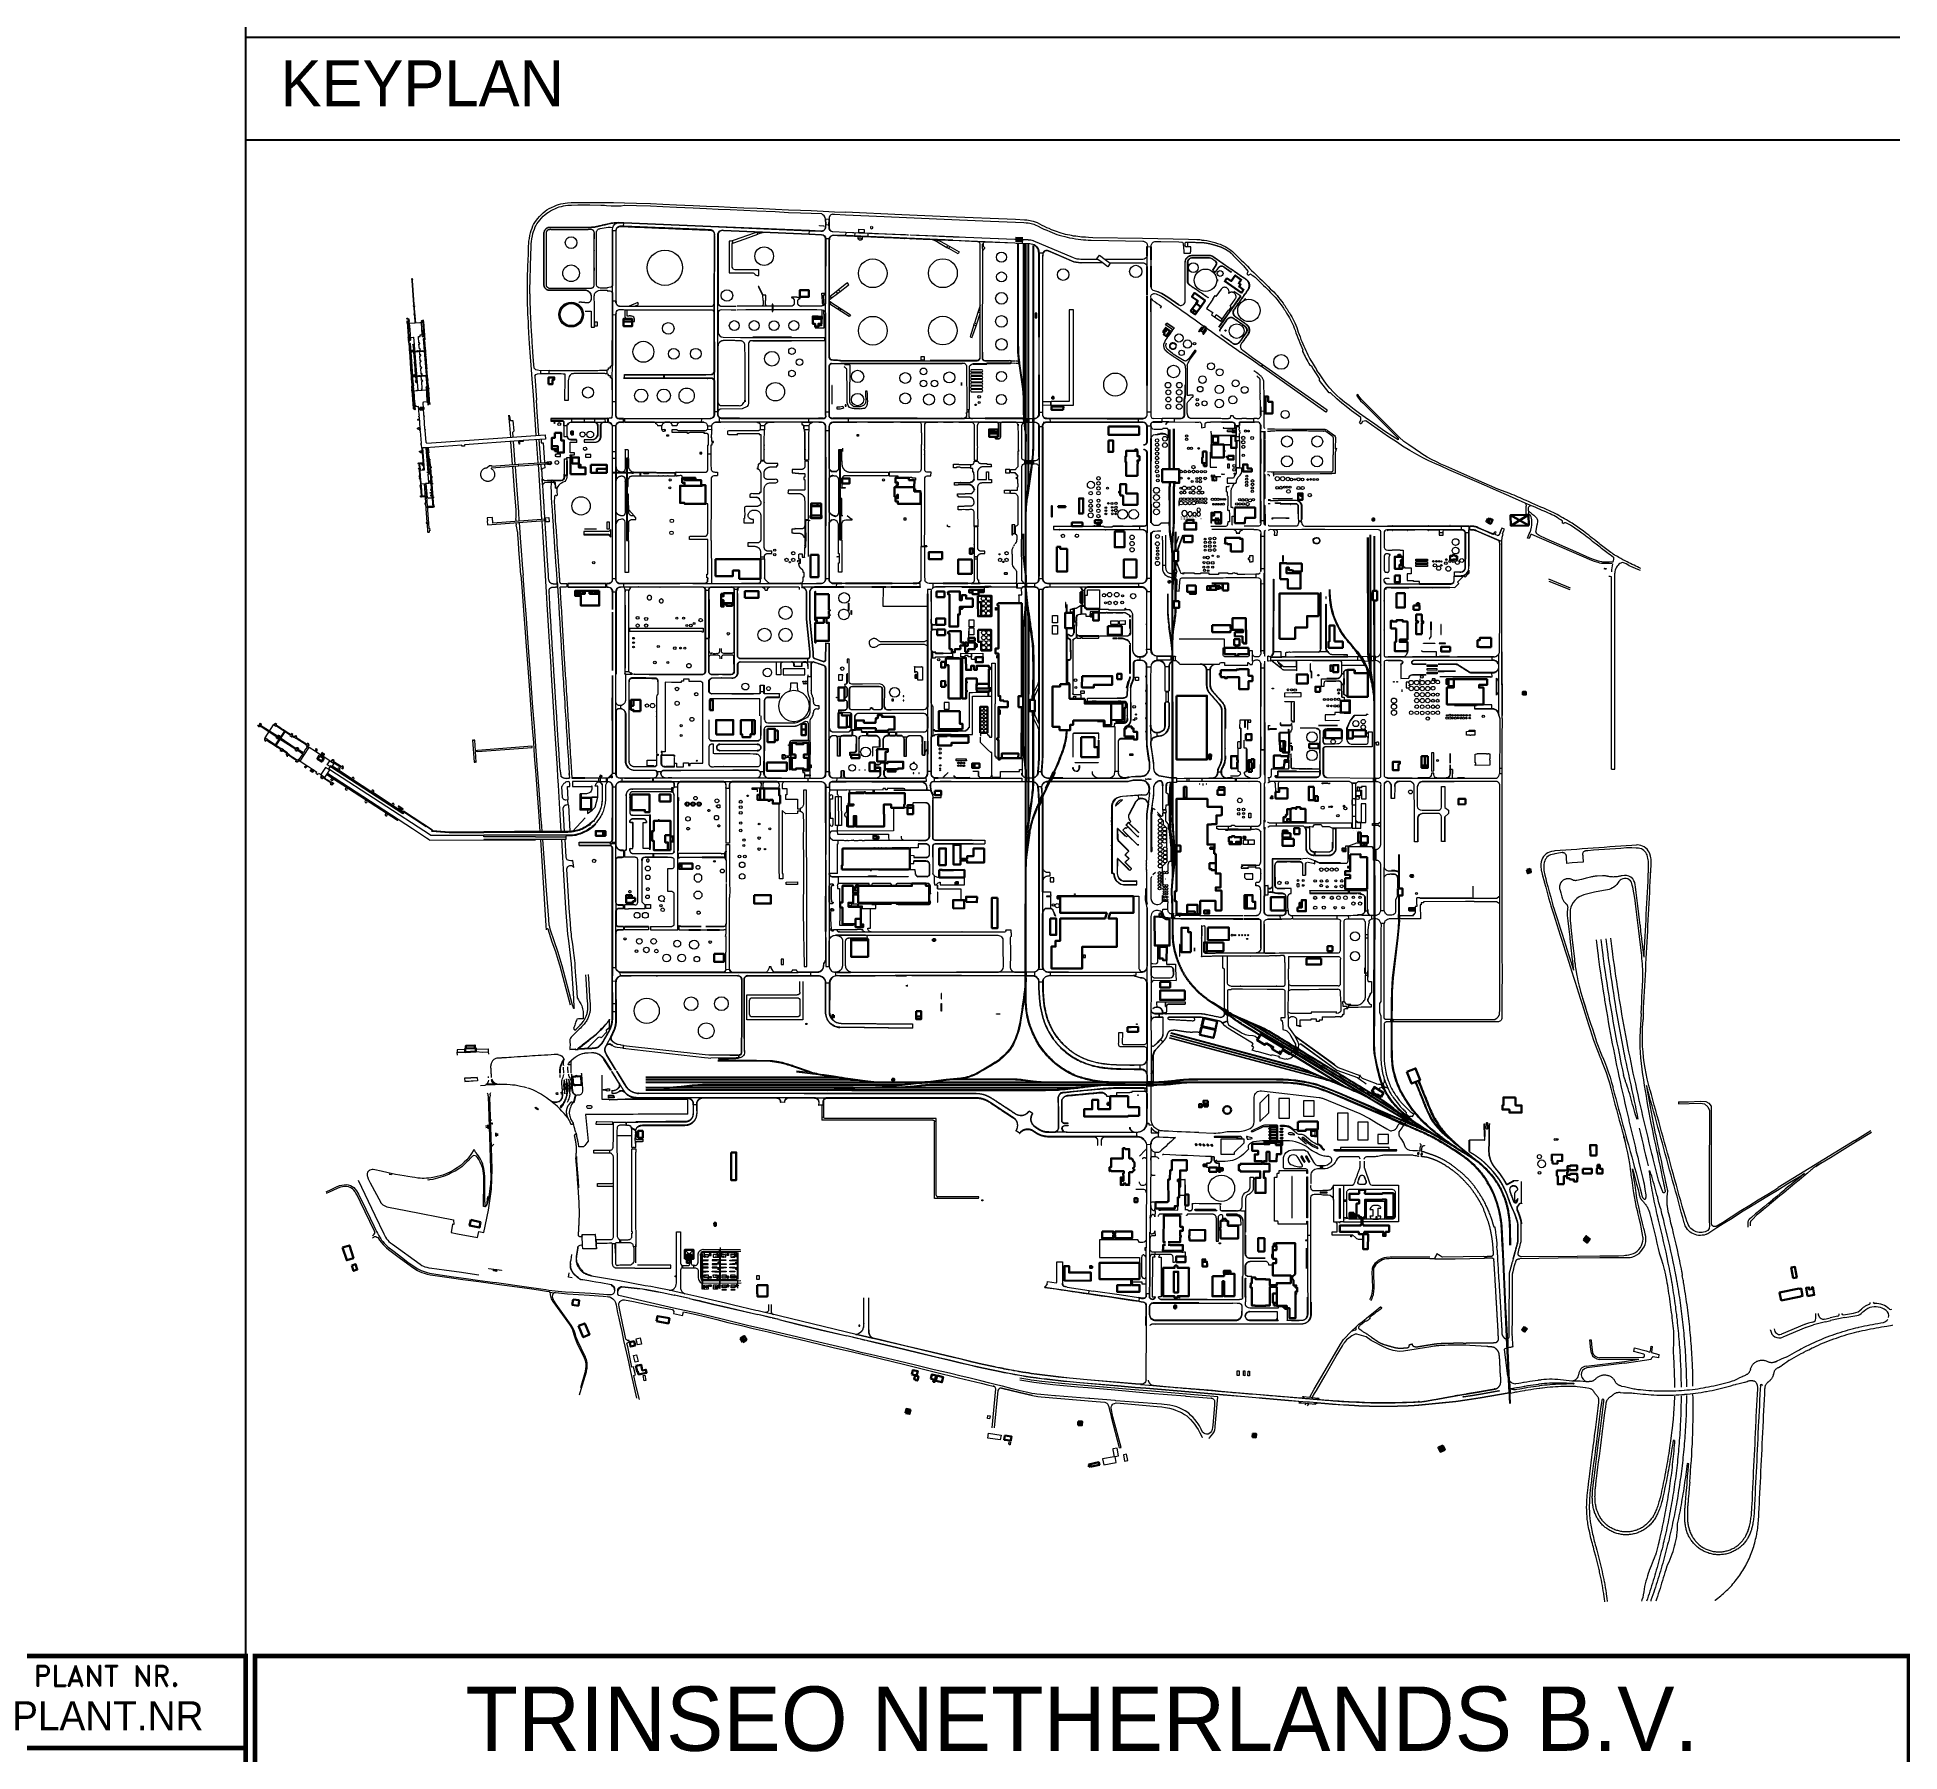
# Model space of a CAD drawing. Header units: millimetres. Extents: x 0 to 840, y 0 to 594.
# Drawn here: x 626.3 to 829, y 56.7 to 243.3 of the extents above; entities that cross this region are included whole.
import ezdxf
from ezdxf.enums import TextEntityAlignment as Align

# ---------------------------------------------------------------- set-up
doc = ezdxf.new("R2010")
doc.units = ezdxf.units.MM
doc.linetypes.add('DGN Style 2', pattern=[97771.138187, 58662.682912, -39108.455275])
doc.linetypes.add('DGN Style 3', pattern=[136879.593462, 97771.138187, -39108.455275])
doc.layers.add('AC-0000-BESTAAND-co-06', color=1, linetype='Continuous')
doc.styles.add('COMPRESSED', font='compressed.shx')
doc.styles.add('ROMAND', font='romand')
doc.styles.add('Style-STANDARD', font='STANDARD.shx')

msp = doc.modelspace()

# ---------------------------------------------------------------- texts
at = {"transparency": 33554687, "insert": (652.79, 240.82), "char_height": 5, "attachment_point": 1}
msp.add_mtext('KEYPLAN', dxfattribs=at)
at = {"transparency": 33554687}
for s, width, gutter_width, insert, char_height, attachment_point, style in [('PLANT NR.', 20.7408, 11.25, (633.89, 65.01), 2.25, 5, 'ROMAND'), ('TRINSEO NETHERLANDS B.V.', 170.25, 10, (740, 56.74), 7, 8, 'COMPRESSED')]:
    msp.add_mtext_dynamic_manual_height_columns(s, width=width, gutter_width=gutter_width, heights=[0], dxfattribs=dict(at, insert=insert, char_height=char_height, attachment_point=attachment_point, style=style))
msp.add_attdef('PLANT.NR', text='XXX', height=3.15, dxfattribs=at).set_placement((634, 60.66), align=Align.MIDDLE_CENTER)
at = {"layer": 'AC-0000-BESTAAND-co-06', "linetype": 'Continuous', "lineweight": 13, "transparency": 33554687, "style": 'Style-STANDARD', "width": 0.733333}
for s, p in [('013103', (754.51, 190.92)), ('7e - STRAAT', (746.87, 162.54))]:
    msp.add_text(s, height=0.09, dxfattribs=at).set_placement(p)

# ---------------------------------------------------------------- linework, layer by layer
at = {"transparency": 33554687}
for p, q in [((649, 67.15), (649, 584)), ((649, 243.32), (829, 243.32)), ((649, 232.15), (829, 232.15))]:
    msp.add_line(p, q, dxfattribs=at)
at = {"transparency": 33554687, "const_width": 0.5}
for points in [[(649, 10), (589, 10), (589, 67.15), (649, 67.15), (649, 10)], [(589, 57.15), (649, 57.15)]]:
    msp.add_lwpolyline(points, dxfattribs=at)
msp.add_lwpolyline([(650, 10), (830, 10), (830, 67.15), (650, 67.15)], close=True, dxfattribs=at)
at = {"layer": 'AC-0000-BESTAAND-co-06', "linetype": 'Continuous', "lineweight": 13, "transparency": 33554687}
for p, q in [((690.13, 222.75), (690.15, 223.11)), ((712.48, 223.5), (712.11, 223.53)), ((712.11, 223.53), (712.12, 222.93)), ((712.48, 223.5), (712.47, 222.92)), ((689.29, 222.27), (688.92, 222.27)), ((710.33, 221.89), (710.35, 222.26)), ((712.12, 222.93), (712.47, 222.92)), ((712.49, 221.39), (712.12, 221.4)), ((714.3, 222.09), (714.28, 221.73)), ((715.29, 222.05), (715.26, 221.69)), ((716.72, 221.99), (716.7, 221.62)), ((733.54, 220.9), (733.56, 221.26)), ((751.51, 220.52), (751.51, 221.02)), ((725.3, 220.45), (725.51, 220.34)), ((725.42, 220.66), (725.62, 220.54)), ((732.99, 220.79), (732.99, 210.01)), ((733.08, 220.79), (733.08, 210.01)), ((735.73, 219.83), (735.34, 219.83)), ((735.73, 219.83), (735.7, 219.12)), ((747.11, 220.54), (747.52, 220.53)), ((712.59, 215.12), (712.73, 214.93)), ((713.25, 215.63), (713.39, 215.44)), ((713.53, 215.85), (713.68, 215.66)), ((689.29, 214.61), (688.92, 214.6)), ((688.92, 213.13), (689.29, 213.14)), ((713.48, 213.7), (713.61, 213.9)), ((713.68, 213.57), (713.81, 213.77)), ((728.94, 214.13), (728.69, 213.35)), ((666.56, 212.31), (666.57, 212.28)), ((666.57, 212.3), (666.77, 209.8)), ((666.58, 212.31), (666.58, 212.28)), ((666.59, 212.39), (666.65, 212.33)), ((666.6, 212.21), (666.66, 212.27)), ((666.62, 212.33), (666.75, 212.34)), ((666.63, 212.27), (666.76, 212.28)), ((666.65, 212.32), (666.65, 212.33)), ((666.65, 212.28), (666.66, 212.27)), ((666.74, 212.5), (666.68, 212.49)), ((666.68, 212.49), (666.72, 211.96)), ((666.71, 212.5), (666.75, 211.96)), ((666.8, 211.96), (666.71, 211.96)), ((666.74, 212.5), (666.78, 211.96)), ((666.75, 212.34), (666.76, 212.28)), ((666.89, 210.86), (666.81, 210.85)), ((666.86, 210.32), (666.82, 210.85)), ((666.89, 210.31), (666.85, 210.85)), ((666.92, 210.32), (666.88, 210.86)), ((668.34, 212.34), (668.49, 210.4)), ((728.25, 211.99), (728.32, 212.21)), ((728.48, 211.91), (728.55, 212.14)), ((666.73, 210.48), (666.73, 210.51)), ((666.74, 210.59), (666.8, 210.53)), ((666.75, 210.41), (666.81, 210.47)), ((666.75, 210.29), (666.81, 210.28)), ((666.76, 210.19), (666.81, 210.22)), ((666.93, 209.81), (666.76, 209.8)), ((666.77, 210.53), (666.9, 210.54)), ((666.78, 210.47), (666.91, 210.48)), ((666.79, 210.53), (666.8, 210.53)), ((666.79, 209.81), (666.81, 209.98)), ((666.82, 209.83), (666.79, 209.83)), ((666.81, 209.82), (666.79, 209.82)), ((666.81, 209.81), (666.79, 209.81)), ((666.81, 209.81), (666.79, 209.81)), ((666.79, 209.81), (666.79, 209.81)), ((666.82, 209.79), (666.79, 209.78)), ((666.82, 209.79), (666.79, 209.79)), ((666.8, 210.48), (666.81, 210.47)), ((666.82, 209.67), (666.8, 209.67)), ((666.83, 209.66), (666.8, 209.66)), ((666.83, 209.64), (666.8, 209.63)), ((666.83, 209.63), (666.8, 209.62)), ((666.83, 209.98), (666.81, 209.98)), ((666.81, 209.81), (666.82, 209.97)), ((666.83, 209.95), (666.81, 209.96)), ((666.83, 209.95), (666.81, 209.95)), ((666.81, 209.83), (666.81, 209.81)), ((666.81, 209.81), (666.81, 209.83)), ((666.81, 209.83), (666.81, 209.83)), ((666.81, 209.83), (666.82, 209.83)), ((666.89, 209.82), (666.81, 209.81)), ((666.81, 209.81), (666.81, 209.8)), ((666.81, 209.81), (666.81, 209.81)), ((666.81, 209.81), (666.81, 209.81)), ((666.81, 209.78), (666.81, 209.81)), ((666.81, 209.81), (666.81, 209.78)), ((666.81, 209.81), (666.81, 209.81)), ((666.81, 209.81), (666.81, 209.81)), ((666.81, 209.8), (666.9, 209.8)), ((666.83, 209.78), (666.81, 209.78)), ((666.81, 209.78), (666.81, 209.78)), ((666.84, 209.51), (666.81, 209.51)), ((666.84, 209.5), (666.81, 209.5)), ((666.84, 209.48), (666.81, 209.48)), ((666.84, 209.47), (666.81, 209.47)), ((666.83, 209.81), (666.82, 209.83)), ((666.89, 209.82), (666.82, 209.81)), ((666.82, 209.81), (667.12, 205.36)), ((666.82, 209.81), (667.12, 205.36)), ((666.82, 209.81), (666.82, 209.81)), ((666.82, 209.78), (666.82, 209.67)), ((666.9, 209.66), (666.82, 209.65)), ((666.82, 209.64), (666.91, 209.65)), ((666.82, 209.65), (666.82, 209.64)), ((666.85, 209.35), (666.82, 209.35)), ((666.85, 209.34), (666.82, 209.34)), ((666.85, 209.32), (666.82, 209.32)), ((666.83, 209.99), (666.92, 210)), ((666.83, 209.97), (666.83, 209.99)), ((666.83, 209.94), (666.83, 209.98)), ((666.83, 209.94), (666.83, 209.98)), ((666.83, 209.97), (666.89, 209.98)), ((666.83, 209.98), (666.83, 209.98)), ((666.89, 209.96), (666.83, 209.96)), ((666.85, 209.96), (666.83, 209.94)), ((666.83, 209.94), (666.83, 209.94)), ((666.83, 209.8), (666.83, 209.78)), ((666.83, 209.62), (666.83, 209.51)), ((666.92, 209.5), (666.83, 209.5)), ((666.83, 209.5), (666.84, 209.48)), ((666.85, 209.31), (666.83, 209.31)), ((666.86, 209.19), (666.83, 209.19)), ((666.86, 209.18), (666.83, 209.18)), ((666.84, 209.48), (666.92, 209.49)), ((666.84, 209.46), (666.85, 209.36)), ((666.93, 209.34), (666.84, 209.34)), ((666.84, 209.34), (666.85, 209.32)), ((666.86, 209.16), (666.84, 209.16)), ((666.86, 209.15), (666.84, 209.15)), ((666.87, 209.03), (666.84, 209.03)), ((666.87, 209.02), (666.84, 209.02)), ((666.85, 209.96), (666.85, 209.96)), ((666.85, 209.32), (666.93, 209.33)), ((666.85, 209.3), (666.86, 209.2)), ((666.87, 209), (666.85, 209)), ((666.87, 208.99), (666.85, 208.99)), ((666.88, 208.88), (666.85, 208.87)), ((666.92, 210.32), (666.86, 210.32)), ((666.86, 209.99), (667.18, 205.19)), ((666.94, 209.18), (666.86, 209.18)), ((666.86, 209.18), (666.86, 209.16)), ((666.86, 209.16), (666.94, 209.17)), ((666.86, 209.16), (666.86, 209.13)), ((666.98, 209.14), (666.86, 209.13)), ((666.86, 209.13), (666.86, 209.07)), ((666.86, 209.13), (666.86, 209.13)), ((666.99, 209.08), (666.86, 209.07)), ((666.86, 209.07), (666.86, 209.07)), ((666.86, 209.07), (666.87, 209.05)), ((666.88, 208.87), (666.86, 208.86)), ((666.88, 208.84), (666.86, 208.84)), ((666.88, 208.83), (666.86, 208.83)), ((666.96, 209.11), (666.87, 209.1)), ((666.96, 209.11), (666.87, 209.1)), ((666.95, 209.03), (666.87, 209.02)), ((666.87, 209.02), (666.87, 209.01)), ((666.87, 209.01), (666.95, 209.01)), ((666.87, 208.99), (666.88, 208.88)), ((666.88, 209.97), (666.94, 209.17)), ((666.88, 209.81), (667.16, 205.69)), ((666.89, 209.81), (666.88, 209.81)), ((666.96, 208.87), (666.88, 208.86)), ((666.88, 208.86), (666.88, 208.85)), ((666.88, 208.85), (666.96, 208.85)), ((666.88, 208.83), (666.89, 208.72)), ((666.89, 209.98), (666.89, 209.96)), ((666.9, 209.8), (666.89, 209.82)), ((666.89, 209.81), (667.19, 205.37)), ((666.91, 209.65), (666.9, 209.66)), ((666.91, 210), (666.97, 209.13)), ((666.92, 209.49), (666.92, 209.5)), ((666.92, 209.11), (668.47, 209.21)), ((666.93, 209.33), (666.93, 209.34)), ((666.93, 209.14), (668.46, 209.24)), ((666.93, 209.13), (668.46, 209.23)), ((666.94, 209.17), (666.94, 209.18)), ((666.94, 209.08), (668.47, 209.18)), ((666.94, 209.08), (668.47, 209.18)), ((666.95, 209.01), (666.95, 209.03)), ((666.95, 209.02), (667.12, 206.48)), ((666.96, 208.85), (666.96, 208.87)), ((666.97, 209.07), (667.15, 206.44)), ((666.98, 209.14), (668.39, 209.24)), ((666.99, 209.08), (668.4, 209.17)), ((667.03, 209.15), (667.01, 209.15)), ((667.02, 209.14), (667.02, 209.14)), ((667.02, 209.14), (667.02, 209.14)), ((667.02, 209.14), (667.02, 209.14)), ((667.02, 209.08), (667.02, 209.09)), ((667.02, 209.08), (667.02, 209.09)), ((667.03, 209.08), (667.02, 209.08)), ((667.03, 209.14), (667.03, 209.14)), ((667.03, 209.08), (667.03, 209.09)), ((667.03, 209.08), (667.03, 209.09)), ((667.04, 209.27), (667.22, 209.28)), ((667.04, 209.27), (667.22, 209.28)), ((667.04, 209.25), (667.04, 209.27)), ((667.04, 209.25), (667.22, 209.26)), ((667.04, 209.25), (667.22, 209.26)), ((667.05, 209.25), (667.05, 209.26)), ((667.05, 209.25), (667.06, 209.08)), ((667.05, 209.25), (667.06, 209.15)), ((667.05, 209.25), (667.08, 209.25)), ((667.06, 209.25), (667.08, 209.08)), ((667.06, 209.15), (667.06, 209.08)), ((667.06, 209.08), (667.06, 209.08)), ((667.09, 209.08), (667.06, 209.08)), ((667.07, 209.21), (667.07, 209.2)), ((667.07, 209.2), (667.07, 209.19)), ((667.08, 209.25), (667.08, 209.26)), ((667.08, 209.25), (667.09, 209.08)), ((667.08, 209.25), (667.08, 209.21)), ((667.08, 209.21), (667.09, 209.22)), ((667.08, 209.22), (667.09, 209.19)), ((667.19, 209.21), (667.08, 209.2)), ((667.08, 209.2), (667.19, 209.21)), ((667.08, 209.21), (667.08, 209.19)), ((667.08, 209.21), (667.08, 209.19)), ((667.08, 209.19), (667.09, 209.15)), ((667.08, 209.19), (667.09, 209.19)), ((667.09, 209.21), (667.09, 209.19)), ((667.09, 209.15), (667.09, 209.09)), ((667.09, 209.09), (667.09, 209.08)), ((667.13, 209.26), (667.14, 209.15)), ((667.13, 209.26), (667.13, 209.26)), ((667.18, 209.26), (667.2, 209.09)), ((667.18, 209.26), (667.18, 209.26)), ((667.21, 209.26), (667.18, 209.26)), ((667.18, 209.26), (667.19, 209.22)), ((667.19, 209.22), (667.18, 209.22)), ((667.18, 209.22), (667.18, 209.2)), ((667.18, 209.22), (667.19, 209.19)), ((667.19, 209.21), (667.18, 209.21)), ((667.19, 209.2), (667.18, 209.2)), ((667.19, 209.22), (667.19, 209.2)), ((667.19, 209.22), (667.19, 209.2)), ((667.19, 209.2), (667.19, 209.16)), ((667.19, 209.16), (667.2, 209.09)), ((667.2, 209.26), (667.21, 209.09)), ((667.2, 209.22), (667.2, 209.21)), ((667.2, 209.21), (667.2, 209.2)), ((667.2, 209.09), (667.2, 209.09)), ((667.2, 209.09), (667.23, 209.09)), ((667.21, 209.26), (667.22, 209.09)), ((667.21, 209.26), (667.22, 209.16)), ((667.22, 209.26), (667.22, 209.28)), ((667.22, 209.26), (667.22, 209.27)), ((667.22, 209.16), (667.23, 209.1)), ((667.23, 209.1), (667.23, 209.09)), ((667.54, 209.14), (667.85, 209.16)), ((667.64, 209.18), (667.64, 209.17)), ((667.64, 209.14), (667.64, 209.13)), ((667.7, 209.2), (667.69, 209.19)), ((667.71, 209.12), (667.69, 209.12)), ((667.7, 209.19), (667.7, 209.19)), ((667.7, 209.19), (667.7, 209.19)), ((667.7, 209.13), (667.7, 209.13)), ((667.71, 209.13), (667.71, 209.13)), ((667.72, 209.13), (667.72, 209.11)), ((667.75, 209.19), (667.75, 209.18)), ((667.75, 209.14), (667.75, 209.14)), ((667.96, 209.14), (667.96, 209.13)), ((668.19, 209.14), (668.19, 209.16)), ((668.41, 210.52), (668.32, 210.51)), ((668.32, 210.51), (668.43, 209.24)), ((668.49, 210.4), (668.32, 210.38)), ((668.41, 210.51), (668.35, 210.5)), ((668.35, 210.5), (668.35, 210.48)), ((668.35, 210.48), (668.42, 210.49)), ((668.44, 210.4), (668.36, 210.39)), ((668.36, 210.39), (668.45, 209.28)), ((668.36, 210.38), (668.44, 210.39)), ((668.36, 210.39), (668.36, 210.38)), ((668.37, 210.39), (668.75, 205.79)), ((668.37, 210.39), (668.75, 205.79)), ((668.37, 210.39), (668.37, 210.39)), ((668.37, 210.22), (668.37, 210.24)), ((668.37, 210.24), (668.45, 210.24)), ((668.46, 210.23), (668.37, 210.22)), ((668.38, 210.52), (668.8, 205.35)), ((668.39, 210.06), (668.39, 210.08)), ((668.39, 210.08), (668.47, 210.08)), ((668.47, 210.07), (668.39, 210.06)), ((668.4, 210.48), (668.4, 210.49)), ((668.4, 210.48), (668.42, 210.47)), ((668.4, 209.92), (668.48, 209.93)), ((668.4, 209.9), (668.4, 209.92)), ((668.48, 209.91), (668.4, 209.9)), ((668.4, 209.17), (668.4, 209.17)), ((668.41, 210.51), (668.41, 210.52)), ((668.44, 210.4), (668.41, 210.51)), ((668.42, 210.47), (668.41, 210.51)), ((668.41, 210.51), (668.43, 210.51)), ((668.41, 209.76), (668.49, 209.77)), ((668.41, 209.75), (668.41, 209.76)), ((668.49, 209.75), (668.41, 209.75)), ((668.41, 209.24), (668.53, 209.25)), ((668.42, 210.49), (668.44, 210.49)), ((668.42, 210.48), (668.44, 210.48)), ((668.42, 210.47), (668.42, 210.47)), ((668.42, 210.47), (668.42, 210.47)), ((668.42, 210.4), (668.43, 210.42)), ((668.43, 210.37), (668.42, 210.38)), ((668.42, 209.6), (668.51, 209.61)), ((668.43, 209.59), (668.42, 209.6)), ((668.42, 209.17), (668.54, 209.18)), ((668.46, 210.4), (668.43, 210.51)), ((668.44, 210.42), (668.43, 210.42)), ((668.43, 210.39), (668.84, 205.48)), ((668.43, 210.39), (668.44, 210.39)), ((668.44, 210.37), (668.43, 210.37)), ((668.51, 209.59), (668.43, 209.59)), ((668.43, 209.18), (668.65, 206.53)), ((668.44, 210.41), (668.46, 210.42)), ((668.44, 210.4), (668.44, 210.42)), ((668.44, 210.4), (668.44, 210.42)), ((668.44, 210.42), (668.44, 210.42)), ((668.44, 210.41), (668.46, 210.41)), ((668.44, 210.4), (668.46, 210.4)), ((668.44, 210.39), (668.44, 210.4)), ((668.44, 210.37), (668.44, 210.4)), ((668.44, 210.4), (668.44, 210.37)), ((668.44, 210.39), (668.84, 205.48)), ((668.44, 210.38), (668.46, 210.38)), ((668.44, 210.37), (668.45, 210.26)), ((668.44, 210.37), (668.46, 210.37)), ((668.44, 210.37), (668.44, 210.37)), ((668.44, 209.44), (668.52, 209.45)), ((668.44, 209.43), (668.44, 209.44)), ((668.52, 209.44), (668.44, 209.43)), ((668.53, 209.22), (668.44, 209.21)), ((668.53, 209.21), (668.44, 209.21)), ((668.45, 210.26), (668.47, 210.26)), ((668.45, 210.25), (668.47, 210.25)), ((668.45, 210.24), (668.46, 210.23)), ((668.45, 210.22), (668.48, 210.23)), ((668.45, 210.21), (668.48, 210.22)), ((668.45, 210.21), (668.46, 210.1)), ((668.45, 209.27), (668.45, 209.29)), ((668.45, 209.29), (668.53, 209.29)), ((668.53, 209.28), (668.45, 209.27)), ((668.46, 210.4), (668.46, 210.4)), ((668.46, 210.1), (668.49, 210.1)), ((668.46, 210.09), (668.49, 210.09)), ((668.47, 209.11), (668.46, 209.13)), ((668.46, 209.13), (668.55, 209.13)), ((668.47, 210.08), (668.47, 210.07)), ((668.47, 210.06), (668.49, 210.07)), ((668.47, 210.06), (668.49, 210.06)), ((668.47, 210.05), (668.48, 209.94)), ((668.47, 209.12), (668.68, 206.58)), ((668.55, 209.12), (668.47, 209.11)), ((668.48, 209.94), (668.5, 209.94)), ((668.48, 209.93), (668.48, 209.91)), ((668.48, 209.93), (668.5, 209.93)), ((668.48, 209.91), (668.5, 209.91)), ((668.48, 209.9), (668.5, 209.9)), ((668.48, 209.89), (668.49, 209.78)), ((668.48, 208.97), (668.56, 208.98)), ((668.48, 208.95), (668.48, 208.97)), ((668.56, 208.96), (668.48, 208.95)), ((668.49, 209.78), (668.51, 209.78)), ((668.49, 209.77), (668.49, 209.75)), ((668.49, 209.77), (668.51, 209.77)), ((668.49, 209.75), (668.52, 209.75)), ((668.49, 209.74), (668.52, 209.74)), ((668.49, 209.73), (668.5, 209.63)), ((668.49, 208.81), (668.57, 208.82)), ((668.49, 208.79), (668.49, 208.81)), ((668.57, 208.8), (668.49, 208.79)), ((668.5, 209.61), (668.53, 209.62)), ((668.5, 209.62), (668.53, 209.62)), ((668.51, 209.61), (668.51, 209.59)), ((668.51, 209.59), (668.53, 209.59)), ((668.51, 209.58), (668.53, 209.58)), ((668.51, 209.58), (668.52, 209.47)), ((668.52, 209.46), (668.54, 209.47)), ((668.52, 209.45), (668.54, 209.46)), ((668.52, 209.45), (668.52, 209.44)), ((668.52, 209.43), (668.54, 209.43)), ((668.52, 209.42), (668.54, 209.42)), ((668.52, 209.42), (668.53, 209.31)), ((668.53, 209.31), (668.55, 209.31)), ((668.53, 209.3), (668.55, 209.3)), ((668.53, 209.29), (668.53, 209.28)), ((668.53, 209.26), (668.56, 209.27)), ((668.53, 209.27), (668.56, 209.27)), ((668.53, 209.27), (668.53, 209.25)), ((668.53, 209.25), (668.54, 209.25)), ((668.54, 209.25), (668.54, 209.18)), ((668.54, 209.18), (668.54, 209.16)), ((668.54, 209.18), (668.54, 209.18)), ((668.54, 209.15), (668.57, 209.15)), ((668.54, 209.14), (668.57, 209.14)), ((668.54, 209.11), (668.57, 209.12)), ((668.55, 209.13), (668.55, 209.12)), ((668.55, 209.1), (668.57, 209.11)), ((668.55, 209.1), (668.55, 208.99)), ((668.55, 208.99), (668.58, 208.99)), ((668.56, 208.98), (668.58, 208.98)), ((668.56, 208.97), (668.56, 208.96)), ((668.56, 208.96), (668.58, 208.96)), ((668.56, 208.95), (668.58, 208.95)), ((668.56, 208.94), (668.57, 208.83)), ((668.57, 208.83), (668.59, 208.83)), ((668.57, 208.82), (668.57, 208.8)), ((668.57, 208.82), (668.59, 208.82)), ((668.57, 208.8), (668.59, 208.8)), ((668.57, 208.79), (668.6, 208.79)), ((668.57, 208.78), (668.58, 208.68)), ((666.89, 208.72), (666.87, 208.71)), ((666.89, 208.71), (666.87, 208.71)), ((666.89, 208.68), (666.87, 208.68)), ((666.89, 208.67), (666.87, 208.67)), ((666.9, 208.56), (666.88, 208.56)), ((666.9, 208.55), (666.88, 208.55)), ((666.9, 208.53), (666.88, 208.52)), ((666.9, 208.52), (666.88, 208.51)), ((666.97, 208.71), (666.89, 208.7)), ((666.89, 208.7), (666.89, 208.69)), ((666.89, 208.69), (666.97, 208.69)), ((666.89, 208.67), (666.9, 208.56)), ((666.91, 208.4), (666.89, 208.4)), ((666.91, 208.39), (666.89, 208.39)), ((666.91, 208.37), (666.89, 208.36)), ((666.91, 208.36), (666.89, 208.36)), ((666.98, 208.55), (666.9, 208.54)), ((666.9, 208.54), (666.9, 208.53)), ((666.9, 208.53), (666.98, 208.53)), ((666.9, 208.51), (666.91, 208.4)), ((666.92, 208.24), (666.9, 208.24)), ((666.92, 208.23), (666.9, 208.23)), ((666.92, 208.21), (666.9, 208.21)), ((666.92, 208.2), (666.9, 208.2)), ((666.99, 208.39), (666.91, 208.39)), ((666.91, 208.39), (666.91, 208.37)), ((666.91, 208.37), (666.99, 208.38)), ((666.91, 208.35), (666.92, 208.25)), ((666.93, 208.08), (666.91, 208.08)), ((666.93, 208.07), (666.91, 208.07)), ((666.93, 208.05), (666.91, 208.05)), ((666.93, 208.04), (666.91, 208.04)), ((667, 208.23), (666.92, 208.23)), ((666.92, 208.23), (666.92, 208.21)), ((666.92, 208.21), (667, 208.22)), ((666.92, 208.19), (666.93, 208.09)), ((666.94, 207.92), (666.92, 207.92)), ((666.94, 207.91), (666.92, 207.91)), ((666.95, 207.89), (666.92, 207.89)), ((666.95, 207.88), (666.92, 207.88)), ((667.01, 208.07), (666.93, 208.07)), ((666.93, 208.07), (666.93, 208.05)), ((666.93, 208.05), (667.01, 208.06)), ((666.93, 208.04), (666.94, 207.93)), ((666.95, 207.76), (666.93, 207.76)), ((666.95, 207.76), (666.93, 207.75)), ((666.96, 207.73), (666.93, 207.73)), ((666.96, 207.72), (666.93, 207.72)), ((667.02, 207.92), (666.94, 207.91)), ((666.94, 207.91), (666.94, 207.9)), ((666.94, 207.89), (667.02, 207.9)), ((666.96, 207.61), (666.94, 207.6)), ((666.96, 207.6), (666.94, 207.6)), ((666.97, 207.57), (666.94, 207.57)), ((666.97, 207.56), (666.94, 207.56)), ((666.95, 207.88), (666.95, 207.77)), ((667.03, 207.76), (666.95, 207.75)), ((666.95, 207.75), (666.95, 207.74)), ((666.95, 207.74), (667.03, 207.74)), ((666.98, 207.45), (666.95, 207.45)), ((666.98, 207.44), (666.95, 207.44)), ((666.98, 207.41), (666.95, 207.41)), ((666.98, 207.41), (666.95, 207.4)), ((666.96, 207.72), (666.96, 207.61)), ((667.04, 207.6), (666.96, 207.59)), ((666.96, 207.59), (666.96, 207.58)), ((666.96, 207.58), (667.05, 207.58)), ((666.99, 207.29), (666.96, 207.29)), ((666.99, 207.28), (666.96, 207.28)), ((666.99, 207.26), (666.96, 207.25)), ((666.99, 207.25), (666.96, 207.25)), ((666.97, 208.69), (666.97, 208.71)), ((666.97, 207.56), (666.97, 207.45)), ((667.06, 207.44), (666.97, 207.43)), ((666.97, 207.43), (666.97, 207.42)), ((666.97, 207.42), (667.06, 207.42)), ((667, 207.13), (666.97, 207.13)), ((667, 207.12), (666.97, 207.12)), ((666.98, 208.53), (666.98, 208.55)), ((666.98, 207.4), (666.98, 207.29)), ((667.07, 207.28), (666.98, 207.28)), ((666.98, 207.27), (666.99, 207.26)), ((667, 207.1), (666.98, 207.1)), ((667, 207.09), (666.98, 207.09)), ((667.01, 206.97), (666.98, 206.97)), ((667.01, 206.96), (666.98, 206.96)), ((666.99, 208.38), (666.99, 208.39)), ((666.99, 207.26), (667.07, 207.27)), ((666.99, 207.24), (667, 207.13)), ((667.01, 206.94), (666.99, 206.94)), ((667.01, 206.93), (666.99, 206.93)), ((667.02, 206.81), (666.99, 206.81)), ((667.02, 206.8), (666.99, 206.8)), ((667, 208.22), (667, 208.23)), ((667.08, 207.12), (667, 207.12)), ((667, 207.12), (667, 207.1)), ((667, 207.1), (667.08, 207.11)), ((667, 207.08), (667.01, 206.98)), ((667.02, 206.78), (667, 206.78)), ((667.02, 206.77), (667, 206.77)), ((667.01, 208.06), (667.01, 208.07)), ((667.09, 206.96), (667.01, 206.96)), ((667.01, 206.96), (667.01, 206.94)), ((667.01, 206.94), (667.09, 206.95)), ((667.01, 206.92), (667.02, 206.82)), ((667.02, 207.9), (667.02, 207.92)), ((667.1, 206.8), (667.02, 206.8)), ((667.02, 206.8), (667.02, 206.78)), ((667.02, 206.78), (667.1, 206.79)), ((667.02, 206.77), (667.03, 206.66)), ((667.03, 207.74), (667.03, 207.76)), ((667.05, 207.58), (667.04, 207.6)), ((667.06, 207.42), (667.06, 207.44)), ((667.07, 207.27), (667.07, 207.28)), ((667.08, 207.11), (667.08, 207.12)), ((667.09, 206.95), (667.09, 206.96)), ((667.1, 206.79), (667.1, 206.8)), ((668.5, 208.65), (668.58, 208.66)), ((668.5, 208.64), (668.5, 208.65)), ((668.59, 208.64), (668.5, 208.64)), ((668.52, 208.49), (668.6, 208.5)), ((668.52, 208.48), (668.52, 208.49)), ((668.6, 208.48), (668.52, 208.48)), ((668.53, 208.33), (668.61, 208.34)), ((668.53, 208.32), (668.53, 208.33)), ((668.61, 208.33), (668.53, 208.32)), ((668.54, 208.16), (668.54, 208.18)), ((668.54, 208.18), (668.62, 208.18)), ((668.62, 208.17), (668.54, 208.16)), ((668.56, 208), (668.56, 208.02)), ((668.56, 208.02), (668.64, 208.02)), ((668.64, 208.01), (668.56, 208)), ((668.57, 207.86), (668.65, 207.87)), ((668.57, 207.84), (668.57, 207.86)), ((668.65, 207.85), (668.57, 207.84)), ((668.58, 208.67), (668.6, 208.67)), ((668.58, 208.66), (668.59, 208.64)), ((668.58, 208.66), (668.61, 208.66)), ((668.58, 208.64), (668.61, 208.64)), ((668.58, 208.63), (668.61, 208.63)), ((668.58, 207.7), (668.66, 207.71)), ((668.58, 207.69), (668.58, 207.7)), ((668.66, 207.69), (668.58, 207.69)), ((668.59, 208.63), (668.59, 208.52)), ((668.59, 208.5), (668.62, 208.51)), ((668.59, 208.51), (668.62, 208.51)), ((668.59, 207.54), (668.68, 207.55)), ((668.6, 207.53), (668.59, 207.54)), ((668.6, 208.5), (668.6, 208.49)), ((668.6, 208.48), (668.62, 208.48)), ((668.6, 208.47), (668.62, 208.47)), ((668.6, 208.47), (668.61, 208.36)), ((668.68, 207.53), (668.6, 207.53)), ((668.61, 208.35), (668.63, 208.36)), ((668.61, 208.35), (668.63, 208.35)), ((668.61, 208.34), (668.61, 208.33)), ((668.61, 208.32), (668.63, 208.32)), ((668.61, 208.31), (668.62, 208.2)), ((668.61, 208.31), (668.63, 208.31)), ((668.62, 208.2), (668.64, 208.2)), ((668.62, 208.19), (668.64, 208.19)), ((668.62, 208.18), (668.62, 208.17)), ((668.62, 208.16), (668.65, 208.17)), ((668.62, 208.15), (668.65, 208.16)), ((668.62, 208.15), (668.63, 208.04)), ((668.63, 208.04), (668.66, 208.04)), ((668.63, 208.03), (668.66, 208.03)), ((668.64, 208.02), (668.64, 208.01)), ((668.64, 208), (668.66, 208.01)), ((668.64, 208), (668.66, 208)), ((668.64, 207.99), (668.65, 207.88)), ((668.65, 207.88), (668.67, 207.88)), ((668.65, 207.87), (668.67, 207.87)), ((668.65, 207.87), (668.65, 207.85)), ((668.65, 207.85), (668.67, 207.85)), ((668.65, 207.84), (668.67, 207.84)), ((668.65, 207.83), (668.66, 207.73)), ((668.66, 207.72), (668.68, 207.72)), ((668.66, 207.71), (668.66, 207.69)), ((668.66, 207.71), (668.68, 207.71)), ((668.66, 207.69), (668.69, 207.69)), ((668.66, 207.68), (668.69, 207.68)), ((668.66, 207.67), (668.67, 207.57)), ((668.67, 207.56), (668.7, 207.56)), ((668.67, 207.55), (668.7, 207.56)), ((668.67, 207.53), (668.7, 207.53)), ((668.68, 207.55), (668.68, 207.53)), ((668.68, 207.52), (668.68, 207.41)), ((668.68, 207.52), (668.7, 207.52)), ((667.03, 206.65), (667.01, 206.65)), ((667.03, 206.65), (667.01, 206.64)), ((667.04, 206.62), (667.01, 206.62)), ((667.03, 206.61), (667.01, 206.61)), ((667.04, 206.5), (667.02, 206.49)), ((667.04, 206.49), (667.02, 206.49)), ((667.04, 206.46), (667.02, 206.46)), ((667.04, 206.45), (667.02, 206.45)), ((667.11, 206.65), (667.03, 206.64)), ((667.03, 206.64), (667.03, 206.63)), ((667.03, 206.63), (667.12, 206.63)), ((667.03, 206.61), (667.04, 206.5)), ((667.05, 206.34), (667.03, 206.34)), ((667.05, 206.33), (667.03, 206.33)), ((667.05, 206.3), (667.03, 206.3)), ((667.05, 206.3), (667.03, 206.29)), ((667.12, 206.49), (667.04, 206.48)), ((667.04, 206.48), (667.04, 206.47)), ((667.04, 206.47), (667.12, 206.47)), ((667.16, 206.45), (667.04, 206.44)), ((667.04, 206.45), (667.04, 206.44)), ((667.04, 206.44), (667.04, 206.37)), ((667.04, 206.44), (667.04, 206.44)), ((667.05, 206.37), (667.04, 206.37)), ((667.06, 206.18), (667.04, 206.18)), ((667.06, 206.17), (667.04, 206.17)), ((667.06, 206.15), (667.04, 206.14)), ((667.06, 206.14), (667.04, 206.13)), ((667.17, 206.38), (667.05, 206.37)), ((667.05, 206.37), (667.05, 206.34)), ((667.13, 206.33), (667.05, 206.32)), ((667.05, 206.32), (667.05, 206.31)), ((667.05, 206.31), (667.13, 206.31)), ((667.05, 206.29), (667.06, 206.18)), ((667.07, 206.02), (667.05, 206.02)), ((667.07, 206.01), (667.05, 206.01)), ((667.07, 205.99), (667.05, 205.99)), ((667.07, 205.98), (667.05, 205.98)), ((667.14, 206.41), (667.06, 206.41)), ((667.14, 206.41), (667.06, 206.41)), ((667.14, 206.17), (667.06, 206.16)), ((667.06, 206.15), (667.14, 206.16)), ((667.06, 206.16), (667.06, 206.15)), ((667.06, 206.13), (667.07, 206.02)), ((667.08, 205.86), (667.06, 205.86)), ((667.08, 205.85), (667.06, 205.85)), ((667.08, 205.83), (667.06, 205.83)), ((667.09, 205.82), (667.06, 205.82)), ((667.15, 206.01), (667.07, 206.01)), ((667.07, 206.01), (667.07, 205.99)), ((667.07, 205.99), (667.15, 206)), ((667.07, 205.97), (667.08, 205.87)), ((667.09, 205.7), (667.07, 205.7)), ((667.09, 205.7), (667.07, 205.7)), ((667.09, 205.69), (667.07, 205.69)), ((667.09, 205.69), (667.07, 205.69)), ((667.1, 205.67), (667.07, 205.67)), ((667.1, 205.67), (667.07, 205.67)), ((667.1, 205.66), (667.07, 205.66)), ((667.1, 205.66), (667.07, 205.66)), ((667.26, 202.94), (667.07, 205.36)), ((667.16, 205.85), (667.08, 205.85)), ((667.08, 205.85), (667.08, 205.83)), ((667.08, 205.83), (667.16, 205.84)), ((667.08, 205.81), (667.09, 205.71)), ((667.1, 205.54), (667.08, 205.54)), ((667.1, 205.54), (667.08, 205.54)), ((667.1, 205.53), (667.08, 205.53)), ((667.1, 205.53), (667.08, 205.53)), ((667.11, 205.51), (667.08, 205.51)), ((667.11, 205.51), (667.08, 205.51)), ((667.11, 205.5), (667.08, 205.5)), ((667.11, 205.5), (667.08, 205.5)), ((667.24, 205.7), (667.09, 205.69)), ((667.09, 205.69), (667.09, 205.67)), ((667.17, 205.69), (667.09, 205.69)), ((667.09, 205.69), (667.09, 205.67)), ((667.09, 205.67), (667.24, 205.68)), ((667.09, 205.67), (667.17, 205.68)), ((667.11, 205.39), (667.09, 205.38)), ((667.11, 205.38), (667.09, 205.37)), ((667.11, 205.36), (667.09, 205.35)), ((667.12, 205.35), (667.09, 205.35)), ((667.09, 205.35), (667.09, 205.35)), ((667.09, 205.35), (667.13, 205.19)), ((667.1, 206.41), (668.68, 206.52)), ((667.1, 205.66), (667.1, 205.55)), ((667.25, 205.54), (667.1, 205.53)), ((667.18, 205.54), (667.1, 205.53)), ((667.1, 205.52), (667.25, 205.53)), ((667.1, 205.53), (667.1, 205.52)), ((667.1, 205.52), (667.18, 205.52)), ((667.12, 205.34), (667.1, 205.34)), ((667.12, 206.63), (667.11, 206.65)), ((667.11, 205.5), (667.12, 205.34)), ((667.11, 205.39), (667.11, 205.36)), ((667.11, 205.36), (667.11, 205.39)), ((667.11, 205.36), (667.11, 205.39)), ((667.11, 205.39), (667.11, 205.39)), ((667.11, 205.39), (667.12, 205.39)), ((667.26, 205.38), (667.11, 205.37)), ((667.11, 205.36), (667.26, 205.37)), ((667.11, 205.37), (667.11, 205.36)), ((667.11, 205.36), (667.11, 205.36)), ((667.12, 205.34), (667.11, 205.36)), ((667.11, 205.36), (667.12, 205.34)), ((667.11, 205.36), (667.11, 205.36)), ((667.11, 205.36), (667.15, 205.2)), ((667.11, 204.86), (667.11, 204.83)), ((667.12, 206.44), (668.68, 206.54)), ((667.12, 206.44), (668.68, 206.54)), ((667.12, 206.47), (667.12, 206.49)), ((667.12, 206.38), (668.69, 206.49)), ((667.12, 206.39), (668.69, 206.49)), ((667.12, 205.39), (667.13, 205.37)), ((667.19, 205.37), (667.12, 205.36)), ((667.13, 205.36), (667.12, 205.34)), ((667.12, 205.34), (667.12, 205.34)), ((667.12, 205.34), (667.12, 205.34)), ((667.14, 205.23), (667.12, 205.22)), ((667.15, 205.22), (667.12, 205.21)), ((667.12, 204.86), (667.13, 204.83)), ((667.13, 206.31), (667.13, 206.33)), ((667.13, 206.32), (667.17, 205.69)), ((667.15, 205.2), (667.13, 205.19)), ((667.14, 206.16), (667.14, 206.17)), ((667.14, 205.23), (667.15, 205.23)), ((667.14, 205.23), (667.15, 205.2)), ((667.14, 205.23), (667.15, 205.2)), ((667.21, 205.22), (667.14, 205.21)), ((667.14, 204.93), (667.2, 204.88)), ((667.15, 206.38), (667.24, 205.19)), ((667.15, 206), (667.15, 206.01)), ((667.16, 205.22), (667.15, 205.23)), ((667.15, 205.2), (667.21, 205.2)), ((667.15, 205.2), (667.15, 205.2)), ((667.15, 205.2), (667.15, 205.18)), ((667.15, 205.18), (667.24, 205.19)), ((667.15, 204.76), (667.2, 204.82)), ((667.16, 206.45), (668.61, 206.54)), ((667.21, 206.45), (667.16, 206.45)), ((667.16, 205.84), (667.16, 205.85)), ((667.16, 205.69), (667.17, 205.69)), ((667.16, 205.22), (667.16, 205.22)), ((667.17, 206.38), (668.62, 206.48)), ((667.21, 206.38), (667.17, 206.38)), ((667.17, 205.69), (667.19, 205.37)), ((667.17, 205.69), (667.21, 205.69)), ((667.17, 204.88), (667.26, 204.89)), ((667.17, 204.82), (667.26, 204.82)), ((667.19, 205.37), (667.19, 205.37)), ((667.19, 204.87), (667.2, 204.88)), ((667.19, 204.83), (667.2, 204.82)), ((667.21, 206.45), (667.21, 206.44)), ((667.21, 206.45), (667.21, 206.44)), ((667.21, 206.39), (667.21, 206.39)), ((667.21, 205.2), (667.21, 205.22)), ((667.28, 205.04), (667.21, 205.04)), ((667.25, 204.51), (667.21, 205.04)), ((667.22, 206.39), (667.22, 206.39)), ((667.22, 205.69), (667.24, 205.37)), ((667.22, 205.69), (667.24, 205.37)), ((667.22, 205.69), (667.22, 205.69)), ((667.23, 205.67), (667.25, 205.37)), ((667.3, 205.09), (667.23, 205.44)), ((667.24, 206.57), (667.42, 206.59)), ((667.24, 206.57), (667.42, 206.58)), ((667.24, 206.56), (667.42, 206.57)), ((667.24, 206.56), (667.42, 206.57)), ((667.24, 206.56), (667.24, 206.57)), ((667.24, 205.68), (667.24, 205.7)), ((667.24, 205.37), (667.24, 205.37)), ((667.24, 205), (667.37, 203.22)), ((667.25, 206.56), (667.26, 206.39)), ((667.25, 206.56), (667.26, 206.45)), ((667.25, 206.55), (667.25, 206.56)), ((667.25, 206.56), (667.28, 206.56)), ((667.25, 205.53), (667.25, 205.54)), ((667.3, 205.09), (667.25, 205.08)), ((667.25, 205.08), (667.25, 205.08)), ((667.26, 206.45), (667.26, 206.39)), ((667.26, 206.39), (667.26, 206.39)), ((667.29, 206.39), (667.26, 206.39)), ((667.26, 205.37), (667.26, 205.38)), ((667.27, 206.56), (667.28, 206.39)), ((667.27, 206.51), (667.27, 206.51)), ((667.27, 206.51), (667.27, 206.5)), ((667.28, 206.56), (667.28, 206.56)), ((667.28, 206.56), (667.29, 206.39)), ((667.28, 206.56), (667.28, 206.52)), ((667.28, 206.52), (667.29, 206.52)), ((667.28, 206.52), (667.28, 206.49)), ((667.28, 206.52), (667.28, 206.49)), ((667.39, 206.51), (667.28, 206.51)), ((667.28, 206.51), (667.39, 206.51)), ((667.28, 206.49), (667.3, 206.5)), ((667.28, 206.49), (667.29, 206.45)), ((667.31, 204.51), (667.28, 205.04)), ((667.29, 206.52), (667.29, 206.49)), ((667.29, 206.52), (667.29, 206.5)), ((667.29, 206.45), (667.29, 206.39)), ((667.29, 206.39), (667.29, 206.39)), ((667.3, 205.08), (667.3, 205.09)), ((667.35, 206.56), (667.32, 206.56)), ((667.34, 206.56), (667.32, 206.56)), ((667.32, 206.56), (667.34, 206.56)), ((667.32, 206.56), (667.32, 206.55)), ((667.33, 206.57), (667.34, 206.45)), ((667.33, 206.56), (667.33, 206.56)), ((667.33, 206.46), (667.33, 206.47)), ((667.35, 206.46), (667.33, 206.46)), ((667.35, 206.46), (667.33, 206.46)), ((667.35, 206.46), (667.33, 206.46)), ((667.35, 206.46), (667.33, 206.46)), ((667.33, 206.43), (667.34, 206.43)), ((667.34, 206.56), (667.35, 206.55)), ((667.34, 206.46), (667.34, 206.46)), ((667.34, 206.43), (667.35, 206.43)), ((667.35, 206.46), (667.35, 206.47)), ((667.38, 206.56), (667.38, 206.57)), ((667.39, 206.53), (667.38, 206.52)), ((667.38, 206.53), (667.38, 206.5)), ((667.38, 206.53), (667.39, 206.5)), ((667.39, 206.5), (667.38, 206.5)), ((667.42, 206.57), (667.39, 206.57)), ((667.39, 206.56), (667.4, 206.4)), ((667.39, 206.56), (667.39, 206.53)), ((667.39, 206.53), (667.39, 206.5)), ((667.39, 206.53), (667.39, 206.5)), ((667.39, 206.51), (667.39, 206.51)), ((667.39, 206.5), (667.39, 206.46)), ((667.39, 206.46), (667.4, 206.4)), ((667.4, 206.57), (667.41, 206.4)), ((667.4, 206.52), (667.4, 206.51)), ((667.4, 206.51), (667.4, 206.51)), ((667.4, 206.4), (667.4, 206.4)), ((667.4, 206.4), (667.43, 206.4)), ((667.41, 206.57), (667.43, 206.4)), ((667.42, 206.57), (667.42, 206.59)), ((667.42, 206.57), (667.42, 206.46)), ((667.42, 206.56), (667.42, 206.57)), ((667.42, 206.46), (667.43, 206.4)), ((667.43, 206.4), (667.43, 206.4)), ((667.82, 206.48), (667.82, 206.47)), ((667.82, 206.44), (667.82, 206.43)), ((667.88, 206.5), (667.87, 206.5)), ((667.89, 206.43), (667.87, 206.43)), ((667.88, 206.49), (667.88, 206.49)), ((667.88, 206.49), (667.88, 206.49)), ((667.88, 206.43), (667.88, 206.43)), ((667.89, 206.43), (667.89, 206.43)), ((667.93, 206.49), (667.93, 206.48)), ((667.93, 206.45), (667.93, 206.44)), ((668.75, 205.34), (668.65, 206.47)), ((668.67, 205.23), (668.68, 205.13)), ((668.76, 205.23), (668.67, 205.23)), ((668.76, 205.23), (668.67, 205.22)), ((668.67, 205.22), (668.68, 205.13)), ((668.69, 206.43), (668.74, 205.79)), ((668.72, 205.54), (668.69, 205.24)), ((668.69, 205.24), (668.74, 205.24)), ((668.69, 205.23), (668.69, 205.24)), ((668.76, 205.54), (668.74, 205.24)), ((668.74, 205.24), (668.74, 205.23)), ((668.77, 205.2), (668.76, 205.23)), ((668.76, 205.2), (668.76, 205.23)), ((668.78, 206.25), (668.79, 206.14)), ((669.05, 203.37), (668.89, 205.49)), ((680.46, 206.45), (680.66, 203.84)), ((694.47, 206.6), (694.47, 206.23)), ((694.55, 206.6), (694.55, 206.23)), ((759.82, 204.37), (759.81, 205.52)), ((667.34, 204.51), (667.25, 204.51)), ((667.26, 202.95), (667.25, 202.98)), ((667.27, 202.95), (667.27, 202.98)), ((667.28, 203.05), (667.34, 203)), ((667.29, 202.88), (667.35, 202.94)), ((667.31, 203), (667.44, 203.01)), ((667.32, 202.94), (667.45, 202.95)), ((667.33, 202.99), (667.34, 203)), ((667.34, 202.95), (667.35, 202.94)), ((667.43, 203.33), (667.35, 203.32)), ((667.4, 202.79), (667.36, 203.32)), ((667.43, 202.78), (667.39, 203.32)), ((667.46, 202.79), (667.4, 202.79)), ((667.46, 202.79), (667.42, 203.33)), ((667.45, 202.95), (667.44, 203.01)), ((689.28, 203.63), (688.91, 203.63)), ((727.46, 202.81), (727.47, 202.81)), ((735.73, 203.31), (736.58, 203.3)), ((759.39, 203.09), (759.46, 203.09)), ((683.64, 201.07), (684, 201.07)), ((684.48, 201.45), (684.48, 201.81)), ((685.88, 201.44), (685.88, 201.81)), ((687, 201.44), (687, 201.81)), ((688.14, 201.44), (688.13, 201.81)), ((688.91, 201.07), (689.28, 201.07)), ((690.11, 201.44), (690.11, 201.81)), ((694.29, 201.03), (693.81, 201.03)), ((698.62, 201.44), (698.63, 201.81)), ((699.25, 201.03), (699.73, 201.03)), ((699.25, 200.66), (699.74, 200.65)), ((700.01, 202.59), (700.39, 202.6)), ((705.48, 201.05), (705, 201.05)), ((710.28, 201.03), (709.75, 201.03)), ((710.24, 201.82), (710.24, 201.46)), ((712.48, 202.53), (712.11, 202.53)), ((714.58, 201.82), (714.58, 201.45)), ((727.46, 202.53), (727.47, 202.53)), ((733.63, 201.82), (733.66, 201.45)), ((733.75, 201.83), (733.85, 201.83)), ((733.96, 201.83), (734.14, 201.83)), ((734.24, 201.83), (734.67, 201.83)), ((735.34, 202.53), (735.71, 202.53)), ((735.34, 200.96), (735.71, 200.96)), ((736.52, 201.82), (736.53, 201.44)), ((746.13, 201.81), (746.11, 201.44)), ((747.49, 202.53), (747.1, 202.53)), ((747.5, 201.01), (747.1, 201.01)), ((747.77, 201.47), (748.74, 201.47)), ((749.97, 196.3), (749.97, 200.71)), ((750.06, 201.47), (750.06, 201.83)), ((750.06, 196.3), (750.06, 200.71)), ((758.69, 201.81), (758.69, 201.45)), ((759.46, 202.65), (759.83, 202.64)), ((770.2, 201.4), (770.36, 201.64)), ((770.2, 201.4), (770.4, 201.26)), ((770.55, 201.52), (770.4, 201.26)), ((770.88, 201.56), (770.55, 201.52)), ((678.05, 196.81), (677.87, 199.31)), ((680.84, 197), (680.66, 199.53)), ((681.14, 199.57), (681.17, 199.18)), ((681.59, 200.07), (681.63, 199.6)), ((684.3, 199.26), (684.95, 199.26)), ((684.37, 199.51), (685.01, 199.51)), ((684.95, 199.26), (684.95, 199.23)), ((685.04, 199.23), (684.95, 199.23)), ((685.01, 199.51), (685.01, 199.29)), ((685.04, 199.29), (685.01, 199.29)), ((685.04, 199.23), (685.04, 199.29)), ((705, 200.65), (705.48, 200.64)), ((709.8, 200.65), (710.28, 200.65)), ((712.11, 200.51), (712.48, 200.51)), ((759.45, 200.4), (759.93, 200.41)), ((766.74, 200.51), (767.48, 199.99)), ((678.66, 196.85), (678.68, 196.64)), ((688.92, 198.24), (689.28, 198.24)), ((688.92, 197.53), (689.28, 197.53)), ((699.67, 197.96), (699.3, 197.96)), ((713.96, 198.61), (713.96, 198.23)), ((734.76, 197.26), (734.7, 196.91)), ((669.17, 194.8), (668.62, 194.75)), ((668.62, 194.75), (668.75, 193.19)), ((669.29, 193.23), (669.17, 194.8)), ((689.3, 195.92), (689.3, 195.08)), ((755.11, 195.48), (754.03, 195.48)), ((754.13, 195.47), (754.13, 195.07)), ((754.14, 195.47), (754.14, 195.45)), ((754.14, 195.43), (754.14, 195.09)), ((754.15, 195.09), (754.62, 195.09)), ((754.15, 195.08), (754.25, 195.08)), ((754.16, 195.09), (754.36, 195.09)), ((754.3, 195.48), (754.66, 195.48)), ((754.3, 195.44), (754.3, 195.32)), ((754.31, 195.44), (754.3, 195.44)), ((754.31, 195.32), (754.3, 195.32)), ((754.3, 195.25), (754.31, 195.25)), ((754.3, 195.25), (754.3, 195.13)), ((754.3, 195.14), (754.3, 195.2)), ((754.31, 195.13), (754.3, 195.13)), ((754.31, 195.44), (754.31, 195.32)), ((754.31, 195.25), (754.31, 195.13)), ((754.43, 195.14), (754.38, 195.14)), ((754.38, 195.14), (754.38, 195.09)), ((754.38, 195.08), (754.38, 195.04)), ((754.38, 195.04), (754.43, 195.04)), ((754.42, 195.1), (754.42, 195.09)), ((754.43, 195.09), (754.43, 195.14)), ((754.43, 195.04), (754.43, 195.08)), ((754.57, 195.47), (754.57, 195.09)), ((754.62, 195.09), (754.69, 195.09)), ((754.69, 195.09), (754.69, 195.47)), ((755.11, 195.48), (755.11, 195.47)), ((759.92, 196.11), (759.93, 196.09)), ((759.93, 196.09), (759.93, 196.09)), ((759.93, 195.73), (759.93, 195.73)), ((759.93, 195.73), (759.93, 195.73)), ((668.75, 193.19), (669.29, 193.23)), ((669.31, 194.11), (669.12, 194.09)), ((669.12, 194.09), (669.12, 194.02)), ((669.12, 194.02), (669.32, 194.03)), ((755.82, 193.86), (755.7, 193.86)), ((755.82, 193.86), (755.82, 193.44)), ((755.82, 193.44), (755.88, 193.38)), ((755.88, 193.38), (755.88, 192.34)), ((788.24, 192.63), (786.54, 193.37)), ((788.92, 192.34), (788.24, 192.63)), ((678.4, 190.83), (678.41, 190.63)), ((690.68, 191.9), (690.68, 191.9)), ((759.46, 190.74), (759.83, 190.74)), ((760.49, 192.54), (760.26, 192.54)), ((763.55, 190.98), (763.56, 190.69)), ((763.56, 190.69), (763.91, 190.69)), ((788.59, 191.8), (788.98, 191.46)), ((678.41, 190.49), (678.43, 190.26)), ((678.75, 190.52), (678.92, 188.32)), ((712.48, 184.38), (712.49, 190.36)), ((746.26, 190.11), (746.26, 189.74)), ((750.12, 189.51), (750.1, 187.42)), ((750.21, 189.51), (750.19, 187.42)), ((756.56, 189.75), (756.56, 189.74)), ((757.5, 189.72), (757.5, 189.75)), ((759.46, 189.03), (759.83, 189.03)), ((761.27, 189.61), (761.06, 189.73)), ((761.26, 189.12), (761.27, 189.61)), ((781.28, 190.1), (781.27, 189.73)), ((781.73, 189.38), (781.73, 188.16)), ((785.02, 189.33), (784.99, 189.26)), ((788.68, 188.76), (788.5, 188.82)), ((789.42, 189.59), (789.53, 190.28)), ((705.03, 186.78), (705.46, 186.78)), ((728.26, 186.57), (728.65, 186.57)), ((749.8, 187.53), (749.72, 188.27)), ((750.26, 187.42), (750.27, 188.25)), ((773.3, 187.5), (773.76, 187.5)), ((773.99, 187.51), (773.76, 187.5)), ((774.44, 187.51), (773.99, 187.51)), ((774.58, 187.52), (774.44, 187.51)), ((774.64, 187.52), (774.58, 187.52)), ((747.49, 182.99), (747.49, 184.45)), ((749.15, 185.83), (748.78, 185.83)), ((758.91, 184.89), (758.92, 184.52)), ((759.46, 185.51), (759.83, 185.51)), ((781.69, 184.58), (781.84, 184.72)), ((781.84, 184.72), (781.92, 184.84)), ((797.64, 163.66), (797.63, 184.59)), ((798.01, 163.66), (798, 185)), ((689.28, 184.39), (688.92, 184.39)), ((689.28, 182.95), (688.92, 182.94)), ((690.29, 183.17), (690.17, 183.47)), ((690.29, 183.17), (690.3, 183.17)), ((698.7, 183.5), (698.74, 183.5)), ((699.04, 183.15), (699.39, 183.15)), ((702.52, 183.22), (702.16, 183.22)), ((712.49, 184.38), (712.11, 184.38)), ((722.4, 183.88), (712.93, 183.88)), ((713.31, 183.5), (713.32, 183.88)), ((722.4, 183.5), (722.4, 183.88)), ((723.62, 183.22), (723.2, 183.22)), ((729.36, 183.48), (729.36, 183.42)), ((733.15, 182.66), (733.45, 182.66)), ((733.83, 183.5), (733.53, 183.5)), ((734.84, 183.88), (734.85, 183.5)), ((735.75, 183.22), (735.3, 183.23)), ((735.74, 184.37), (735.33, 184.37)), ((736.52, 183.88), (736.52, 183.5)), ((739.64, 183.51), (740.67, 183.5)), ((746.16, 183.88), (746.16, 183.51)), ((747.07, 182.99), (747.49, 182.99)), ((749.31, 182.74), (749.31, 181.55)), ((749.4, 181.55), (749.4, 182.74)), ((750.16, 181.96), (750.15, 184.34)), ((750.25, 181.96), (750.25, 184.34)), ((759.47, 183.85), (759.84, 183.86)), ((766.91, 183.06), (767.06, 183.06)), ((790.82, 184.14), (793.08, 183.22)), ((734.25, 179.89), (734.06, 181.2)), ((738.31, 180.7), (738.31, 181.58)), ((738.4, 180.7), (738.4, 181.58)), ((739.91, 181.48), (739.92, 181.48)), ((766.56, 176.77), (766.56, 181.63)), ((733.58, 166.14), (733.58, 178.49)), ((733.67, 166.13), (733.67, 178.49)), ((739.37, 179.25), (739.37, 179.71)), ((699.03, 177.93), (699.43, 177.93)), ((699.03, 177.88), (699.43, 177.88)), ((699.78, 176.28), (699.78, 176.38)), ((721.95, 177.27), (722.83, 177.27)), ((722.83, 177.52), (721.96, 177.51)), ((747.5, 176.7), (747.07, 176.7)), ((759.46, 176.6), (759.83, 176.59)), ((765.85, 176.43), (765.85, 176.43)), ((766.56, 176.77), (766.58, 176.77)), ((766.58, 176.77), (766.58, 176.77)), ((730.75, 175.76), (730.74, 176.05)), ((746.3, 175.88), (746.31, 175.52)), ((747.49, 174.77), (747.04, 174.77)), ((748.2, 175.52), (748.2, 175.96)), ((749.06, 174.85), (749.48, 174.84)), ((749.69, 175.95), (749.69, 175.52)), ((750.15, 175.92), (749.92, 175.94)), ((750.15, 175.92), (750.15, 175.5)), ((750.26, 175.91), (750.15, 175.92)), ((753.94, 174.49), (753.58, 174.49)), ((759.46, 174.69), (759.84, 174.69)), ((760.5, 175.87), (760.5, 175.9)), ((760.55, 175.49), (760.55, 175.87)), ((761.49, 174.83), (761.62, 174.73)), ((761.73, 174.61), (761.61, 174.71)), ((761.86, 174.49), (761.73, 174.61)), ((763.36, 175.43), (763.36, 174.83)), ((763.36, 174.83), (763.36, 174.38)), ((770.46, 175.63), (770.24, 175.95)), ((772.53, 169.21), (772.52, 174.98)), ((784.6, 175.89), (784.6, 175.53)), ((784.6, 175.53), (784.6, 175.53)), ((691.02, 173.97), (690.36, 173.97)), ((690.36, 171.54), (690.36, 173.97)), ((710.52, 173.75), (710.52, 172.24)), ((759.43, 173.19), (759.46, 173.19)), ((759.48, 173.07), (759.45, 173.07)), ((759.48, 172.4), (759.45, 172.4)), ((768.51, 174.06), (768.27, 174.06)), ((778.13, 173.37), (778.82, 173.37)), ((689.78, 170.63), (689.78, 170.27)), ((690.36, 171.22), (690.36, 171.54)), ((690.36, 171.17), (690.36, 171.22)), ((710.17, 172.13), (710.17, 172.09)), ((710.17, 172.09), (710.17, 172.05)), ((710.17, 172.05), (710.18, 172.03)), ((710.18, 172.03), (710.18, 171.97)), ((710.28, 171.62), (710.3, 171.57)), ((710.3, 171.57), (710.33, 171.51)), ((710.34, 171.46), (710.36, 171.41)), ((710.36, 171.41), (710.38, 171.35)), ((710.38, 171.35), (710.39, 171.29)), ((710.39, 171.29), (710.41, 171.23)), ((710.52, 172.18), (710.53, 172.12)), ((710.53, 172.12), (710.54, 172.06)), ((710.54, 172.06), (710.54, 172)), ((710.6, 171.77), (710.63, 171.72)), ((710.63, 171.72), (710.65, 171.66)), ((710.69, 171.56), (710.71, 171.5)), ((710.71, 171.5), (710.72, 171.44)), ((710.72, 171.44), (710.74, 171.38)), ((710.74, 171.38), (710.75, 171.33)), ((710.78, 170.97), (710.78, 171.16)), ((711.15, 170.6), (711.37, 170.6)), ((711.37, 170.6), (711.37, 170.24)), ((723.22, 169.33), (723.22, 170.47)), ((723.58, 170.88), (723.59, 167.2)), ((744.54, 171.05), (744.58, 171.05)), ((744.54, 171.03), (744.54, 171.05)), ((745.31, 169.05), (745.31, 170.93)), ((749.15, 172.09), (749.15, 171)), ((749.38, 172.09), (749.38, 171)), ((759.43, 172.27), (759.46, 172.27)), ((780.54, 170.6), (782.66, 170.6)), ((782.66, 170.58), (780.54, 170.58)), ((650.48, 168.37), (650.6, 168.55)), ((653.83, 167.37), (652.29, 168.37)), ((710.38, 168.82), (710.38, 166.86)), ((710.55, 169.23), (710.5, 169.17)), ((710.62, 169.32), (710.59, 169.27)), ((710.72, 169.53), (710.7, 169.47)), ((710.76, 169.7), (710.75, 169.64)), ((710.77, 169.81), (710.77, 169.75)), ((711.15, 170.24), (711.37, 170.24)), ((734.66, 169.61), (734.61, 169.61)), ((734.66, 169.97), (734.66, 169.37)), ((734.75, 169.61), (734.68, 169.61)), ((734.88, 169.61), (734.77, 169.61)), ((651.29, 166.82), (651.34, 166.9)), ((654.5, 167.04), (655.59, 166.34)), ((655.84, 166.34), (655.82, 166.25)), ((655.89, 166.33), (655.86, 166.24)), ((710.39, 166.73), (710.43, 166.55)), ((712.94, 167.33), (713.18, 167.33)), ((713.41, 167.06), (713.41, 167)), ((715.48, 167.09), (715.48, 165.8)), ((718.01, 166.84), (718, 166.06)), ((718.37, 165.86), (718.37, 166.85)), ((722.65, 166.61), (722.66, 166.45)), ((728.95, 167.48), (728.95, 167.52)), ((728.95, 167.48), (728.95, 167.27)), ((744.69, 168.21), (744.67, 168.22)), ((744.69, 168.21), (744.69, 168.1)), ((748.14, 167.64), (748.14, 167.22)), ((765.53, 168.1), (765.53, 168.08)), ((652.82, 165.82), (652.87, 165.9)), ((653.68, 165.17), (653.73, 165.24)), ((655.28, 165.45), (654.65, 165.85)), ((654.92, 164.54), (655.86, 165.98)), ((658.3, 164.48), (658.33, 164.53)), ((658.34, 164.62), (658.42, 164.69)), ((658.37, 164.47), (658.35, 164.45)), ((658.46, 164.64), (658.37, 164.58)), ((717.59, 165.75), (717.73, 165.75)), ((727.35, 164.78), (727.41, 164.78)), ((727.41, 164.78), (727.41, 164.72)), ((731.29, 164.85), (733.03, 164.85)), ((735.34, 164.78), (735.24, 163.43)), ((735.61, 163.43), (735.71, 164.82)), ((762.76, 165.29), (762.76, 165.33)), ((655.59, 163.97), (655.6, 163.99)), ((655.66, 163.95), (655.65, 163.93)), ((656.32, 163.33), (656.3, 163.34)), ((657.18, 162.79), (657.25, 162.79)), ((657.26, 162.87), (657.24, 162.79)), ((682.98, 162.84), (682.92, 163.77)), ((683.03, 161.93), (682.98, 162.84)), ((689.28, 163.21), (688.92, 163.21)), ((693.75, 163.42), (694.24, 163.4)), ((704.96, 163.43), (705.39, 163.43)), ((710.22, 162.31), (710.21, 162.67)), ((712.12, 163.43), (712.49, 163.43)), ((713.34, 162.33), (713.35, 162.7)), ((723.58, 163.4), (723.21, 163.41)), ((723.96, 162.32), (723.95, 162.7)), ((735.24, 163.43), (735.61, 163.43)), ((749.93, 162.72), (750.31, 162.72)), ((749.93, 162.25), (750.31, 162.25)), ((750.31, 162.72), (750.31, 162.25)), ((751.43, 162.7), (751.43, 162.33)), ((751.69, 162.33), (751.69, 162.7)), ((755.15, 163.35), (754.8, 163.36)), ((755.83, 162.69), (756.39, 162.69)), ((756.71, 162.33), (756.72, 162.69)), ((756.77, 162.69), (756.77, 162.32)), ((765.5, 162.77), (761.12, 162.78)), ((766.63, 162.77), (771.74, 162.69)), ((769.34, 162.17), (769.87, 162.17)), ((770.09, 162.32), (771.74, 162.32)), ((773.41, 162.27), (773.42, 162.29)), ((785.71, 163.76), (785.46, 163.76)), ((785.71, 163.15), (785.46, 163.15)), ((797.64, 163.66), (798.01, 163.66)), ((658.48, 162.12), (658.42, 162.03)), ((658.47, 162), (658.53, 162.09)), ((683.48, 160.57), (683.4, 161.78)), ((688.92, 161.75), (689.28, 161.75)), ((688.92, 161.75), (688.95, 161.75)), ((695.63, 161.74), (696.03, 161.74)), ((696.03, 146.18), (696.03, 162.03)), ((701.25, 161.59), (701.66, 161.59)), ((701.25, 161.59), (701.25, 155.6)), ((701.64, 161.68), (701.66, 161.68)), ((701.66, 161.68), (701.66, 161.59)), ((701.66, 161.59), (701.66, 156.22)), ((707.88, 161.55), (707.88, 161.55)), ((712.13, 161.71), (712.52, 161.72)), ((720.72, 161.38), (723.13, 161.38)), ((723.13, 161.38), (723.56, 161.38)), ((735.21, 159.75), (736.11, 161.62)), ((735.23, 161.75), (735.35, 160.27)), ((735.29, 159.71), (736.19, 161.58)), ((735.66, 160.92), (735.61, 161.74)), ((748.8, 159.28), (748.79, 161.84)), ((769.83, 162.1), (769.38, 162.1)), ((769.42, 161.9), (769.42, 157.25)), ((776.56, 161.83), (776.47, 161.83)), ((776.56, 161.86), (776.56, 161.83)), ((665.57, 159.34), (664.98, 159.72)), ((683.71, 156.89), (683.54, 159.47)), ((748.83, 158.1), (748.24, 158.73)), ((748.83, 158.1), (748.83, 157.66)), ((749.15, 159.21), (749.16, 158.96)), ((769.42, 159.78), (769.76, 159.78)), ((769.42, 158.56), (769.75, 158.56)), ((769.76, 159.93), (769.76, 157.25)), ((683.85, 156.31), (683.85, 156.01)), ((701.66, 156.22), (701.64, 156.22)), ((701.64, 156.22), (701.64, 155.85)), ((712.53, 156.61), (712.51, 156.61)), ((712.53, 156.37), (712.51, 156.37)), ((719.5, 156.95), (713.38, 156.92)), ((715.17, 157.43), (715.44, 157.43)), ((718.97, 156.59), (718.97, 156.3)), ((718.97, 156.3), (718.98, 155.93)), ((720.37, 156.17), (720.38, 156.38)), ((749.23, 157.26), (748.83, 157.66)), ((749.23, 155.06), (749.23, 157.26)), ((769.42, 157.25), (770.37, 157.25)), ((769.54, 157.16), (769.54, 157.16)), ((769.54, 157.04), (769.54, 157.04)), ((769.82, 158.05), (769.84, 158.06)), ((769.89, 156.92), (769.89, 156.92)), ((769.9, 157.04), (769.9, 157.04)), ((770, 156.92), (770, 156.92)), ((770, 156.84), (770, 156.84)), ((770, 156.77), (770, 156.77)), ((770.07, 156.84), (770.07, 156.84)), ((770.07, 156.77), (770.07, 156.77)), ((770.14, 157.04), (770.14, 157.04)), ((770.17, 157.85), (770.15, 157.85)), ((770.21, 157.85), (770.17, 157.85)), ((770.37, 157.25), (770.37, 157.85)), ((770.38, 157.16), (770.38, 157.16)), ((770.38, 157.04), (770.38, 157.04)), ((685.28, 155.38), (688.61, 155.38)), ((688.91, 154.19), (688.92, 155.04)), ((688.92, 148.24), (688.91, 154.19)), ((689.29, 153.83), (689.28, 155.49)), ((690.11, 154.1), (689.58, 154.1)), ((689.89, 154.83), (690.11, 154.83)), ((690.11, 154.83), (690.11, 154.1)), ((690.23, 154.81), (690.23, 154.08)), ((690.25, 154.81), (690.23, 154.81)), ((690.24, 154.08), (690.23, 154.08)), ((696.11, 153.98), (696.11, 154.49)), ((700.76, 154.49), (696.11, 154.49)), ((700.76, 154.49), (700.76, 154.46)), ((700.77, 154.46), (700.76, 154.46)), ((701.11, 154.49), (701.11, 154.05)), ((701.64, 155.6), (701.25, 155.6)), ((701.25, 155.49), (701.25, 154.75)), ((701.25, 155.49), (701.64, 155.49)), ((701.25, 154.75), (701.28, 154.75)), ((701.64, 155.85), (701.64, 155.6)), ((721.35, 154.3), (721.71, 154.29)), ((724.03, 155.56), (729.44, 155.56)), ((724.04, 155.93), (729.44, 155.93)), ((729.44, 155.93), (729.44, 155.56)), ((749.29, 155.06), (749.23, 155.06)), ((749.29, 153.62), (749.29, 155.06)), ((768.35, 155.07), (768.35, 155.07)), ((768.61, 155.14), (768.61, 155.14)), ((768.69, 155.28), (768.69, 155.28)), ((770.07, 155.7), (770.07, 155.7)), ((770.24, 155.7), (770.24, 155.7)), ((770.35, 155.61), (770.35, 155.61)), ((689.28, 149.16), (689.29, 153.83)), ((695.61, 153.78), (695.6, 153.04)), ((696.11, 153.99), (696.11, 153.98)), ((701.28, 153.73), (701.28, 151.35)), ((721.22, 152.77), (721.22, 152.71)), ((748.78, 153.13), (749.05, 153.39)), ((748.78, 152.95), (748.78, 153.13)), ((749.05, 153.39), (749.1, 153.39)), ((749.1, 153.43), (749.29, 153.62)), ((749.1, 153.39), (749.1, 153.43)), ((759.46, 152.76), (759.36, 152.89)), ((760.73, 153.9), (760.73, 150.97)), ((763.84, 153.9), (763.84, 153.87)), ((764.04, 152.12), (764.32, 152.13)), ((764.33, 153.37), (764.31, 153.37)), ((772.91, 151.9), (772.9, 152.98)), ((695.61, 150.04), (695.6, 146.83)), ((701.28, 151.24), (701.28, 146.81)), ((749.07, 151.72), (749.1, 151.72)), ((760.73, 150.97), (760.73, 150.29)), ((761.01, 150.97), (761.01, 151.97)), ((769.13, 150.17), (769.13, 150.44)), ((774.4, 151.77), (774.41, 150.74)), ((782.59, 149.62), (782.59, 150.94)), ((688.92, 142.1), (688.92, 148.24)), ((690.11, 148.5), (689.57, 148.5)), ((692.41, 148.93), (692.47, 148.93)), ((719.25, 148.97), (719.35, 149.11)), ((746.97, 149.34), (747.02, 149.34)), ((747.02, 149.33), (746.97, 149.32)), ((749.07, 149.93), (749.1, 149.93)), ((772.91, 148.26), (772.52, 148.25)), ((776.79, 149.67), (776.43, 149.67)), ((782.42, 149.62), (782.59, 149.62)), ((785.1, 149.26), (785.47, 149.05)), ((689.58, 146.54), (690.11, 146.54)), ((701.28, 146.18), (701.28, 146.81)), ((749.98, 147.43), (750.1, 147.43)), ((758.28, 147.36), (758.28, 147.36)), ((759.82, 146.82), (759.82, 146.96)), ((759.82, 146.6), (759.82, 146.82)), ((759.82, 145.99), (759.82, 146.6)), ((759.82, 144.96), (759.82, 145.99)), ((760.21, 147.35), (760.21, 147.36)), ((760.21, 147.35), (760.21, 147.35)), ((761.6, 147.35), (761.59, 147.75)), ((762.89, 147.75), (762.9, 147.39)), ((767.73, 147.75), (767.74, 147.39)), ((768.99, 147.75), (769, 147.39)), ((772.52, 146.92), (772.92, 146.92)), ((759.83, 143.68), (759.82, 144.96)), ((770.86, 145.68), (771.1, 145.68)), ((770.86, 145.3), (771.1, 145.3)), ((688.89, 140.61), (688.92, 142.1)), ((688.92, 142.1), (689.29, 142.1)), ((701.27, 141.88), (701.64, 141.89)), ((735.28, 141.92), (735.79, 141.92)), ((747.1, 140.26), (747.09, 142.23)), ((688.89, 140.61), (689.29, 140.63)), ((690.98, 141.56), (689.77, 141.56)), ((689.78, 141.17), (689.77, 141.56)), ((703.26, 140.75), (703.23, 140.75)), ((709.32, 139.4), (709.32, 140.57)), ((709.62, 140.57), (709.62, 136.4)), ((712.11, 140.4), (712.53, 140.4)), ((735.32, 140.53), (735.74, 140.53)), ((736.55, 141.58), (736.56, 141.2)), ((747.86, 140.7), (750.24, 140.68)), ((770.85, 141.5), (770.85, 141.24)), ((771.1, 141.5), (771.1, 141.24)), ((688.91, 138.16), (689.27, 138.16)), ((703.53, 136.4), (703.53, 139.1)), ((703.53, 139.1), (709.02, 139.1)), ((762.46, 137.23), (762.47, 139.55)), ((688.91, 137.3), (689.27, 137.3)), ((709.62, 136.4), (703.53, 136.4)), ((756.28, 136.64), (755.71, 137.08)), ((762.47, 136.53), (762.46, 137.23)), ((768.09, 136.71), (767.55, 136.71)), ((768.93, 137.73), (769.02, 137.72)), ((688.78, 134.63), (688.24, 133.59)), ((713.67, 135.59), (713.67, 135.56)), ((748.8, 133.98), (748.82, 134)), ((763.17, 131.29), (749.67, 134.91)), ((749.69, 135), (763.19, 131.38)), ((702.63, 132.53), (699.61, 132.53)), ((712.93, 130.07), (692.54, 130.08)), ((714.82, 129.8), (692.55, 129.81)), ((726.84, 129.96), (726.7, 129.95)), ((731.96, 129.85), (731.09, 129.85)), ((746.31, 131.45), (746.31, 131.03)), ((766.21, 130.08), (764.89, 130.66)), ((764.92, 130.74), (766.25, 130.17)), ((770.31, 130.33), (770.26, 130.35)), ((770.28, 130.25), (770.31, 130.33)), ((683.67, 128.83), (683.41, 128.81)), ((683.96, 128.86), (683.7, 128.84)), ((684.26, 128.88), (684, 128.86)), ((684.55, 128.9), (684.29, 128.88)), ((708.07, 127.92), (706.73, 127.92)), ((710.91, 127.91), (712.28, 127.91)), ((743.26, 129.62), (741.94, 129.62)), ((745.41, 129.62), (743.26, 129.62)), ((774.41, 125.26), (768.73, 127.7)), ((771.36, 126.9), (768.88, 127.97)), ((771.39, 126.98), (768.92, 128.05)), ((770.75, 129.57), (770.95, 129.43)), ((771.51, 128.65), (771.56, 128.61)), ((772.55, 129.37), (772.28, 129.36)), ((707.62, 127.4), (707.21, 127.42)), ((711.79, 127.12), (711.37, 127.12)), ((743.71, 125.76), (743.71, 125.88)), ((743.73, 125.76), (743.73, 125.88)), ((771.36, 126.9), (775.38, 125.18)), ((771.39, 126.98), (775.42, 125.26)), ((804.91, 127.45), (804.91, 127.26)), ((675.45, 124.83), (675.11, 124.81)), ((675.46, 124.66), (675.12, 124.65)), ((675.45, 124.92), (675.28, 124.91)), ((675.46, 124.75), (675.29, 124.74)), ((675.47, 124.58), (675.3, 124.57)), ((675.69, 125.51), (675.74, 125.47)), ((675.78, 125.18), (675.84, 125.19)), ((675.78, 125.15), (675.9, 125.16)), ((675.78, 125.12), (675.84, 125.13)), ((675.78, 125.09), (675.91, 125.1)), ((675.79, 125.06), (675.85, 125.07)), ((676.15, 124.07), (676.31, 124.07)), ((676.15, 123.99), (676.47, 124)), ((676.16, 123.91), (676.31, 123.92)), ((676.16, 123.83), (676.47, 123.85)), ((676.17, 123.75), (676.32, 123.76)), ((684.91, 124.14), (685.01, 123.86)), ((691.43, 124.37), (690.98, 124.63)), ((738.29, 124.15), (737, 124.15)), ((738.14, 124.88), (738.48, 124.88)), ((738.39, 124.15), (738.29, 124.15)), ((740.62, 124.14), (738.39, 124.15)), ((738.48, 124.88), (738.5, 124.88)), ((741.97, 124.14), (740.62, 124.14)), ((742.6, 123.7), (741.29, 123.7)), ((742.02, 124.15), (741.97, 124.14)), ((744.7, 124.14), (742.02, 124.15)), ((744.79, 124.14), (744.7, 124.14)), ((745.78, 124.14), (744.79, 124.14)), ((745.97, 123.69), (745.97, 124.14)), ((761.51, 124.23), (761.61, 124.16)), ((761.61, 124.23), (761.51, 124.16)), ((761.62, 124.47), (761.62, 124.61)), ((761.62, 124.61), (761.82, 124.61)), ((761.62, 124.47), (761.82, 124.47)), ((761.62, 124.13), (761.62, 124.27)), ((761.62, 124.27), (761.82, 124.27)), ((761.62, 124.13), (761.82, 124.13)), ((761.62, 123.79), (761.62, 123.93)), ((761.62, 123.93), (761.82, 123.93)), ((761.62, 123.79), (761.82, 123.79)), ((761.88, 124.53), (761.88, 124.55)), ((761.88, 124.19), (761.88, 124.21)), ((761.88, 123.85), (761.88, 123.87)), ((824.11, 123.26), (825.86, 124.34)), ((825.86, 124.34), (825.86, 124.35)), ((676.02, 122.87), (675.61, 122.43)), ((688.64, 121.87), (688.64, 122.2)), ((691.41, 122.94), (691.4, 123.56)), ((747.06, 122.83), (747.5, 122.86)), ((747.98, 121.52), (747.98, 121.97)), ((761.62, 123.44), (761.62, 123.59)), ((761.62, 123.59), (761.82, 123.59)), ((761.62, 123.44), (761.82, 123.44)), ((761.88, 123.5), (761.88, 123.53)), ((764.27, 123), (763.52, 123.63)), ((780.51, 122.19), (781.02, 121.86)), ((780.55, 122.27), (781.07, 121.94)), ((824.11, 123.26), (815.78, 118.14)), ((664.63, 119.61), (664.88, 119.56)), ((664.64, 119.64), (664.64, 119.61)), ((664.7, 119.6), (664.69, 119.57)), ((664.76, 119.61), (664.76, 119.59)), ((664.88, 119.59), (664.87, 119.56)), ((685, 121.53), (684.96, 121.53)), ((754.67, 120.31), (754.86, 120.31)), ((776.57, 121.57), (776.57, 121.57)), ((801.83, 119.94), (801.71, 119.92)), ((664.81, 119.57), (664.81, 119.54)), ((674.92, 117.77), (674.95, 117.77)), ((674.93, 117.65), (674.96, 117.65)), ((674.96, 117.52), (674.95, 117.78)), ((674.95, 117.71), (674.98, 117.71)), ((674.96, 117.59), (674.99, 117.59)), ((675.42, 115.67), (675.76, 117.98)), ((675.56, 118.05), (675.48, 117.39)), ((675.63, 118.5), (675.56, 118.05)), ((685.18, 118.1), (685.23, 118.11)), ((689.02, 118.11), (689.02, 118.81)), ((814.63, 117.42), (815.58, 118.01)), ((815.58, 118.01), (815.78, 118.14)), ((675.03, 116.04), (674.87, 116.06)), ((674.93, 117.53), (674.96, 117.53)), ((674.93, 113.25), (675.42, 115.67)), ((675.03, 116.54), (675.03, 116.04)), ((675.11, 116.05), (675.03, 116.04)), ((675.13, 116.13), (675.11, 116.09)), ((675.11, 116.09), (675.11, 116.05)), ((675.15, 116.16), (675.13, 116.13)), ((675.2, 116.2), (675.15, 116.16)), ((675.33, 117.16), (675.2, 116.2)), ((675.31, 116.47), (675.2, 116.2)), ((675.38, 116.78), (675.31, 116.47)), ((675.48, 117.39), (675.38, 116.78)), ((757.78, 115.58), (757.8, 115.58)), ((757.79, 115.61), (757.79, 115.58)), ((810.67, 114.97), (811.7, 115.63)), ((811.7, 115.63), (812.68, 116.23)), ((812.68, 116.23), (813.61, 116.81)), ((813.61, 116.81), (814.63, 117.42)), ((768.46, 114.89), (768.85, 114.9)), ((809.02, 113.95), (809.7, 114.35)), ((809.7, 114.35), (810.67, 114.97)), ((674.22, 112.7), (674.36, 113.35)), ((674.36, 113.35), (674.93, 113.25)), ((688.92, 111.07), (688.91, 112.02)), ((689.68, 112.49), (689.69, 112.11)), ((689.81, 112.11), (689.81, 112.45)), ((667.04, 109.54), (667.4, 109.3)), ((696.79, 111.38), (696.77, 111.35)), ((696.79, 111.36), (697.75, 110.4)), ((696.79, 110.4), (697.75, 111.36)), ((697.73, 109.67), (697.74, 109.4)), ((698.71, 110.25), (698.71, 110.62)), ((698.71, 109.82), (698.71, 110.24)), ((700.62, 111.07), (700.63, 110.62)), ((700.63, 109.82), (700.63, 110.61)), ((700.63, 110.61), (700.63, 110.26)), ((700.63, 110.25), (700.63, 109.4)), ((700.63, 109.4), (700.63, 109.81)), ((700.82, 111.07), (702.21, 111.07)), ((701.69, 109.83), (701.69, 109.76)), ((702.49, 110.62), (702.49, 110.25)), ((702.49, 110.24), (702.5, 109.83)), ((702.5, 109.82), (702.5, 109.41)), ((702.55, 111.07), (702.56, 108.16)), ((793.88, 110.5), (787.64, 110.39)), ((667.4, 109.3), (667.71, 109.12)), ((667.71, 109.12), (667.93, 109)), ((667.93, 109), (668.18, 108.9)), ((668.18, 108.9), (668.41, 108.82)), ((668.41, 108.82), (668.74, 108.73)), ((668.74, 108.73), (669.07, 108.65)), ((669.07, 108.65), (669.36, 108.6)), ((669.36, 108.6), (670.11, 108.49)), ((670.11, 108.49), (671.4, 108.3)), ((671.4, 108.3), (672.64, 108.12)), ((672.64, 108.12), (674.36, 107.9)), ((674.36, 107.9), (675.88, 107.69)), ((675.88, 107.69), (676.33, 107.63)), ((676.33, 107.63), (677.99, 107.42)), ((691.36, 109.36), (695.26, 109.38)), ((698.72, 108.97), (698.72, 108.58)), ((698.72, 108.57), (698.72, 108.14)), ((698.72, 108.57), (698.72, 108.14)), ((698.72, 108), (702.9, 108.01)), ((700.32, 108.15), (700.58, 108.15)), ((700.64, 108.15), (700.63, 109.4)), ((702.5, 109.41), (702.5, 108.16)), ((736.21, 107.62), (735.98, 107.35)), ((682.52, 106.65), (682.09, 106.71)), ((689.93, 107.35), (689.81, 107.33)), ((696.12, 106.31), (695.64, 106.41)), ((697.28, 106.08), (695.65, 106.44)), ((697.28, 106.05), (696.26, 106.28)), ((700.31, 107.4), (700.58, 107.4)), ((700.31, 107.39), (700.58, 107.39)), ((740.74, 106.57), (740.8, 106.93)), ((746.23, 106.13), (746.18, 105.76)), ((747.01, 106.6), (747.37, 106.6)), ((825.67, 105.43), (825.63, 105.41)), ((706.16, 103.97), (704.73, 104.31)), ((707.04, 103.79), (704.74, 104.33)), ((707.03, 103.77), (706.3, 103.94)), ((747.36, 104.32), (747.37, 105.2)), ((819.55, 103.5), (819.07, 103.38)), ((820.93, 103.53), (819.63, 103.19)), ((819.87, 103.88), (819.88, 104.43)), ((820.86, 103.83), (821.42, 103.97)), ((820.93, 103.53), (821.49, 103.66)), ((822.25, 104.14), (821.42, 103.97)), ((823.04, 103.98), (821.48, 103.66)), ((822.88, 104.27), (823.98, 104.47)), ((823.04, 103.98), (824.33, 104.21)), ((827.51, 104.77), (827.52, 104.76)), ((702.85, 101.73), (703.5, 101.58)), ((703.1, 101.33), (703.25, 101.98)), ((716.25, 101.57), (714.42, 102.01)), ((715.7, 101.68), (714.42, 101.99)), ((716.4, 101.51), (715.92, 101.63)), ((717.51, 101.27), (716.25, 101.57)), ((717.5, 101.25), (716.63, 101.46)), ((769.35, 102.5), (769.88, 103.02)), ((786.26, 100.7), (786.22, 101.64)), ((795.29, 101.55), (795.41, 101.56)), ((795.39, 100.52), (795.29, 101.55)), ((795.41, 101.56), (795.47, 101.03)), ((814.93, 102.61), (814.93, 102.65)), ((818.65, 103.24), (816.13, 102.18)), ((818.78, 102.9), (816.26, 101.84)), ((818.87, 102.93), (819.29, 103.08)), ((819.29, 103.08), (819.63, 103.19)), ((719.83, 100.69), (717.5, 101.25)), ((719.84, 100.72), (717.51, 101.27)), ((722.06, 100.16), (719.83, 100.69)), ((722.07, 100.19), (719.84, 100.72)), ((724.23, 99.64), (722.06, 100.16)), ((724.24, 99.66), (722.07, 100.19)), ((725.6, 99.33), (724.23, 99.64)), ((725.6, 99.35), (724.24, 99.66)), ((726.77, 99.07), (725.6, 99.35)), ((726.77, 99.04), (725.6, 99.33)), ((784.08, 100.83), (782.21, 100.96)), ((786.34, 97.65), (786, 100.52)), ((795.45, 100.11), (795.39, 100.52)), ((795.47, 101.03), (795.56, 100.2)), ((801.03, 99.64), (796.32, 99.62)), ((800.6, 99.44), (796.32, 99.44)), ((800.6, 99.44), (799.04, 99.19)), ((799.06, 99.01), (801.96, 99.47)), ((727.95, 98.79), (726.77, 99.07)), ((727.95, 98.77), (726.77, 99.04)), ((728.64, 98.63), (727.95, 98.79)), ((728.63, 98.6), (727.95, 98.77)), ((729.1, 98.52), (728.64, 98.63)), ((729.1, 98.5), (728.64, 98.6)), ((730.34, 98.25), (729.1, 98.52)), ((730.34, 98.22), (729.1, 98.5)), ((730.89, 98.14), (730.34, 98.25)), ((730.88, 98.11), (730.34, 98.22)), ((731.52, 97.98), (730.88, 98.11)), ((731.53, 98), (730.89, 98.14)), ((732.07, 97.89), (731.52, 97.98)), ((732.07, 97.91), (731.53, 98)), ((732.7, 97.79), (732.07, 97.91)), ((732.69, 97.77), (732.07, 97.89)), ((733.25, 97.67), (732.69, 97.77)), ((733.25, 97.69), (732.7, 97.79)), ((733.92, 97.58), (733.25, 97.69)), ((733.92, 97.55), (733.25, 97.67)), ((734.4, 97.5), (733.92, 97.58)), ((734.4, 97.48), (733.92, 97.55)), ((735.03, 97.42), (734.4, 97.5)), ((735.02, 97.39), (734.4, 97.48)), ((735.61, 97.31), (735.02, 97.39)), ((735.61, 97.34), (735.03, 97.42)), ((736.21, 97.27), (735.61, 97.34)), ((736.2, 97.25), (735.61, 97.31)), ((786.5, 95.8), (786.43, 97.29)), ((790.28, 97.27), (790.56, 97.3)), ((790.56, 97.3), (790.87, 97.31)), ((790.87, 97.31), (791.17, 97.32)), ((791.17, 97.32), (791.48, 97.3)), ((791.48, 97.3), (791.69, 97.29)), ((791.69, 97.29), (791.79, 97.28)), ((799.04, 99.19), (794.86, 98.68)), ((799.06, 99.01), (794.93, 98.51)), ((806.47, 98.11), (806.45, 98.66)), ((736.79, 97.18), (736.2, 97.25)), ((736.8, 97.2), (736.21, 97.27)), ((737.4, 97.11), (736.79, 97.18)), ((737.4, 97.14), (736.8, 97.2)), ((737.99, 97.06), (737.4, 97.14)), ((737.99, 97.04), (737.4, 97.11)), ((738.71, 97), (737.99, 97.06)), ((738.7, 96.98), (737.99, 97.04)), ((739.78, 96.88), (738.7, 96.98)), ((739.78, 96.9), (738.71, 97)), ((743.89, 96.55), (739.78, 96.9)), ((743.89, 96.52), (739.78, 96.88)), ((745.8, 96.38), (743.89, 96.55)), ((745.79, 96.36), (743.89, 96.52)), ((746.97, 96.26), (745.79, 96.36)), ((746.97, 96.29), (745.8, 96.38)), ((765.05, 95.27), (764.79, 95.33)), ((765.05, 95.28), (765.76, 95.23)), ((786.54, 97.12), (786.6, 95.78)), ((787.14, 96.79), (787.21, 96.8)), ((787.21, 96.8), (787.54, 96.86)), ((787.54, 96.86), (787.76, 96.9)), ((787.76, 96.9), (788.04, 96.95)), ((788.04, 96.95), (788.13, 96.96)), ((788.13, 96.96), (788.43, 97.01)), ((788.43, 97.01), (788.73, 97.06)), ((788.73, 97.06), (789.04, 97.11)), ((789.04, 97.11), (789.34, 97.15)), ((789.34, 97.15), (789.64, 97.19)), ((789.64, 97.19), (789.7, 97.2)), ((789.7, 97.2), (789.95, 97.23)), ((789.95, 97.23), (790.01, 97.24)), ((790.01, 97.24), (790.28, 97.27)), ((791.79, 97.28), (792.1, 97.25)), ((792.1, 97.25), (792.41, 97.22)), ((792.41, 97.22), (792.71, 97.19)), ((792.71, 97.19), (793.02, 97.15)), ((793.02, 97.15), (793.32, 97.11)), ((793.32, 97.11), (793.52, 97.11)), ((793.52, 97.11), (793.63, 97.11)), ((793.63, 97.11), (793.93, 97.1)), ((793.93, 97.1), (794.24, 97.09)), ((794.24, 97.09), (794.54, 97.07)), ((794.54, 97.07), (794.84, 97.05)), ((794.84, 97.05), (795.15, 97.03)), ((795.04, 96.35), (795.32, 96.28)), ((795.15, 97.03), (795.19, 97.03)), ((720.81, 93.6), (721.34, 93.96)), ((720.9, 94.05), (721.25, 93.51)), ((764.36, 94.63), (764.27, 94.48)), ((764.68, 94.62), (764.36, 94.63)), ((764.56, 94.4), (764.68, 94.62)), ((765.41, 94.54), (764.68, 94.62)), ((739.6, 92.29), (740.02, 92.68)), ((739.61, 92.69), (740, 92.27)), ((758.57, 90.98), (758.98, 91.32)), ((758.94, 90.95), (758.6, 91.36))]:
    msp.add_line(p, q, dxfattribs=at)
at = {"layer": 'AC-0000-BESTAAND-co-06', "linetype": 'Continuous', "lineweight": 30, "transparency": 33554687}
for p, q in [((751.99, 213.75), (752.5, 213.39)), ((752.25, 213.57), (752.08, 213.33)), ((690.12, 212.4), (691.06, 212.4)), ((748.82, 211.26), (748.95, 211.45)), ((749.58, 211.38), (749.32, 211.57)), ((729.9, 200.35), (730.84, 200.35)), ((682.65, 198.49), (682.98, 198.49)), ((682.85, 198.49), (682.85, 198.28)), ((753.27, 196.96), (753.57, 196.96)), ((755.87, 197.77), (755.87, 197.36)), ((737.81, 192.28), (737.76, 192.28)), ((737.81, 192.19), (737.76, 192.19)), ((737.8, 192.26), (737.78, 192.23)), ((737.78, 192.22), (737.8, 192.19)), ((737.81, 192.19), (737.81, 192.28)), ((784.38, 190.87), (784.23, 190.52)), ((788.65, 190.2), (786.65, 191.32)), ((786.68, 190.16), (788.61, 191.36)), ((753.64, 183.17), (753.64, 183.58)), ((776.09, 181.01), (776.09, 181.47)), ((776.09, 181.47), (776.72, 181.47)), ((776.72, 181.01), (776.09, 181.01)), ((776.43, 181.73), (776.7, 181.73)), ((776.43, 181.47), (776.43, 181.73)), ((776.7, 181.73), (776.7, 181.47)), ((776.72, 181.47), (776.72, 181.01)), ((779.9, 172.94), (779.9, 173.45)), ((741.11, 171.02), (741.55, 171.02)), ((788.31, 171.78), (787.98, 172.08)), ((787.99, 171.77), (788.3, 172.09)), ((753.83, 165.06), (754.05, 165.06)), ((718.55, 163.66), (718.55, 163.51)), ((762.11, 156.72), (762.11, 156.99)), ((762.12, 156.72), (762.12, 156.99)), ((770.67, 155.35), (770.67, 155.65)), ((788.41, 152.71), (788.87, 152.46)), ((788.77, 152.81), (788.52, 152.35)), ((690.72, 149.67), (690.72, 149.97)), ((690.73, 149.67), (690.73, 149.97)), ((757.96, 149.94), (757.7, 149.94)), ((757.96, 149.72), (757.7, 149.72)), ((757.96, 149.71), (757.7, 149.71)), ((757.96, 149.48), (757.7, 149.48)), ((757.96, 149.47), (757.7, 149.47)), ((757.96, 149.24), (757.7, 149.24)), ((757.96, 149.23), (757.7, 149.23)), ((757.96, 149), (757.7, 149)), ((757.96, 148.98), (757.7, 148.98)), ((757.96, 148.75), (757.7, 148.75)), ((757.96, 148.74), (757.7, 148.74)), ((757.96, 148.52), (757.7, 148.52)), ((721.95, 136.74), (722.52, 136.74)), ((750.69, 115.1), (750.69, 114.56)), ((794.59, 112.45), (795.29, 112.54)), ((794.89, 112.85), (794.98, 112.14)), ((760.88, 105.3), (760.88, 105.59)), ((787.91, 102.67), (788.43, 102.76)), ((788.12, 102.97), (788.21, 102.46)), ((778.8, 89.86), (779.48, 89.6)), ((779.01, 89.39), (779.27, 90.07))]:
    msp.add_line(p, q, dxfattribs=at)
at = {"layer": 'AC-0000-BESTAAND-co-06', "lineweight": 0, "ltscale": 0.45, "transparency": 33554687}
for p, q in [((668.2, 202.81), (668.2, 202.81)), ((668.35, 202.82), (668.35, 202.82))]:
    msp.add_line(p, q, dxfattribs=at)
at = {"layer": 'AC-0000-BESTAAND-co-06', "linetype": 'Continuous', "lineweight": 0, "transparency": 33554687}
for p, q in [((701.16, 200.7), (701.16, 200.7)), ((752.98, 190.91), (752.96, 190.91)), ((709.54, 183.5), (709.54, 183.87)), ((675.59, 128.22), (675.58, 127.97)), ((759.96, 122.88), (759.96, 122.88)), ((759.97, 122.88), (759.97, 122.88))]:
    msp.add_line(p, q, dxfattribs=at)
at = {"layer": 'AC-0000-BESTAAND-co-06', "linetype": 'DGN Style 2', "lineweight": 0, "transparency": 33554687}
for p, q in [((711.7, 127.12), (711.7, 125.48)), ((711.88, 127.63), (711.88, 125.84)), ((724.15, 125.66), (712.06, 125.66)), ((724.15, 117.32), (724.15, 125.66)), ((723.79, 125.48), (711.7, 125.48)), ((723.97, 116.96), (723.97, 125.3)), ((728.76, 116.96), (723.97, 116.96)), ((728.77, 117.14), (724.33, 117.14)), ((728.76, 116.96), (728.77, 117.14))]:
    msp.add_line(p, q, dxfattribs=at)
at = {"layer": 'AC-0000-BESTAAND-co-06', "linetype": 'DGN Style 3', "lineweight": 13, "transparency": 33554687}
for p, q in [((760.47, 124.62), (761.24, 124.62)), ((760.47, 124.47), (761.24, 124.47)), ((760.47, 124.27), (761.24, 124.27)), ((760.47, 124.13), (761.24, 124.13)), ((760.47, 123.93), (761.24, 123.93)), ((760.47, 123.79), (761.24, 123.79)), ((760.47, 123.59), (761.24, 123.59)), ((760.47, 123.45), (761.24, 123.45))]:
    msp.add_line(p, q, dxfattribs=at)
at = {"layer": 'AC-0000-BESTAAND-co-06', "linetype": 'Continuous', "lineweight": 13, "transparency": 33554687, "flags": 128}
for points in [[(679.76, 219.82), (679.78, 220.32), (679.79, 220.6), (679.81, 220.87), (679.83, 221.13), (679.87, 221.42), (679.93, 221.76), (680, 222.02), (680.07, 222.28), (680.17, 222.54), (680.26, 222.79), (680.33, 222.93), (680.47, 223.15), (680.64, 223.4), (680.78, 223.6), (680.98, 223.82), (681.18, 224.04), (681.39, 224.22), (681.6, 224.38), (681.78, 224.53), (682.04, 224.68), (682.27, 224.8), (682.61, 224.95), (682.83, 225.04), (683.05, 225.12), (683.29, 225.18), (683.54, 225.23), (683.77, 225.27), (684.01, 225.3), (684.43, 225.33), (685.15, 225.35), (685.96, 225.35)], [(680.04, 219.81), (680.05, 220.31), (680.06, 220.59), (680.08, 220.85), (680.1, 221.1), (680.14, 221.37), (680.2, 221.7), (680.26, 221.95), (680.33, 222.2), (680.42, 222.44), (680.52, 222.68), (680.57, 222.79), (680.7, 223), (680.87, 223.25), (681, 223.43), (681.18, 223.64), (681.37, 223.84), (681.56, 224.01), (681.76, 224.16), (681.94, 224.3), (682.17, 224.44), (682.39, 224.55), (682.72, 224.7), (682.93, 224.78), (683.13, 224.86), (683.36, 224.91), (683.59, 224.97), (683.81, 225), (684.04, 225.03), (684.44, 225.06), (685.15, 225.08), (685.96, 225.07)], [(685.96, 225.35), (686.45, 225.35), (687.65, 225.33), (689.03, 225.33), (690.22, 225.31), (691.52, 225.27), (693.07, 225.24), (694.41, 225.17), (695.88, 225.09), (697.69, 225.01), (699.16, 224.95), (700.44, 224.9), (701.74, 224.84), (703.22, 224.76), (704.66, 224.71), (706.64, 224.63), (708.08, 224.54), (709.39, 224.49), (710.54, 224.46)], [(685.96, 225.07), (686.45, 225.08), (687.65, 225.06), (688.04, 225.06)], [(688.04, 225.06), (688.27, 225), (688.77, 224.99), (689.86, 224.97), (690.17, 225.03)], [(690.17, 225.03), (690.21, 225.03), (691.52, 225), (693.06, 224.96), (694.4, 224.89), (695.87, 224.82), (697.68, 224.74), (699.15, 224.68), (700.43, 224.62), (701.72, 224.56), (703.21, 224.49), (704.64, 224.44), (706.62, 224.36), (708.06, 224.26), (709.38, 224.22), (710.53, 224.18), (711.67, 224.13)], [(710.54, 224.46), (711.85, 224.39), (713.08, 224.34), (714.28, 224.28)], [(712.87, 224.07), (713.07, 224.06), (714.27, 224)], [(714.27, 224), (718.49, 223.81), (724.17, 223.57), (730.04, 223.31), (733.68, 223.15), (733.95, 223.13), (734.16, 223.11), (734.34, 223.09), (734.49, 223.06), (734.62, 223.03), (734.76, 222.97), (734.93, 222.91), (735.25, 222.76), (735.57, 222.59), (735.87, 222.45), (736.18, 222.33), (736.52, 222.18), (736.77, 222.06), (737.01, 221.96), (737.27, 221.87), (737.54, 221.78), (737.83, 221.71), (738.14, 221.62), (738.41, 221.55), (738.65, 221.5), (738.97, 221.44), (739.3, 221.39), (739.61, 221.34), (739.89, 221.32), (740.19, 221.29), (740.41, 221.27), (740.69, 221.25)], [(734.53, 223.31), (734.37, 223.35), (734.18, 223.38), (734, 223.4), (733.75, 223.42), (732.77, 223.49), (725.42, 223.79), (720.41, 224.01), (714.28, 224.28)], [(752.49, 221.29), (751.6, 221.31), (746.6, 221.41), (741.18, 221.51), (740.72, 221.54), (740.39, 221.55), (740.17, 221.56), (739.97, 221.58), (739.76, 221.6), (739.55, 221.63), (739.35, 221.66), (739.1, 221.69), (738.88, 221.73), (738.67, 221.77), (738.45, 221.81), (738.22, 221.87), (738, 221.93), (737.76, 222), (737.53, 222.06), (737.33, 222.13), (737.13, 222.21), (736.9, 222.3), (736.69, 222.38), (736.42, 222.5), (736.2, 222.59), (735.94, 222.71), (735.69, 222.83), (735.43, 222.97), (735.15, 223.11), (734.95, 223.2), (734.74, 223.27), (734.53, 223.31)], [(700, 221.31), (699.97, 214.32), (699.99, 214.32), (700.02, 220.94), (700.03, 221.81)], [(704.72, 221.88), (704.65, 222.12), (703.29, 221.63), (703.11, 221.57), (701.93, 221.15), (702.01, 220.92), (703.37, 221.4), (704.06, 221.65), (704.72, 221.88)], [(705.3, 222.09), (704.72, 221.88), (704.72, 221.88), (704.65, 222.12), (705.3, 222.09)], [(712.48, 208.68), (712.48, 220.79), (712.49, 221.39)], [(712.89, 222.18), (714.3, 222.12), (715.71, 222.05), (716.3, 222.03), (717.16, 221.99), (717.43, 221.98), (720.81, 221.84), (721.02, 221.83), (721.09, 221.82), (721.09, 221.8)], [(721.09, 221.8), (714.3, 222.09), (712.89, 222.16)], [(716.01, 221.36), (716.12, 221.35), (716.12, 221.46), (716.13, 221.61), (716.13, 221.62), (715.61, 221.64), (715.61, 221.63), (715.6, 221.38), (715.7, 221.37)], [(716.01, 221.36), (715.93, 221.24), (715.77, 221.24), (715.7, 221.37), (715.79, 221.5), (715.94, 221.49), (716.01, 221.36)], [(715.71, 222.05), (715.73, 222.44), (716.32, 222.41), (716.3, 222.03), (715.71, 222.05)], [(721.09, 221.8), (718.74, 221.9)], [(732.69, 221.3), (730.9, 221.38), (727.35, 221.53), (725.99, 221.59), (721.33, 221.79), (721.33, 221.81), (721.99, 221.78)], [(732.69, 221.3), (727.35, 221.53), (725.99, 221.59), (721.33, 221.79)], [(721.99, 221.78), (722.22, 221.77), (725.99, 221.61), (727.35, 221.55), (732.69, 221.33), (732.77, 221.32)], [(724.26, 221.04), (723.81, 221.29), (724.33, 221.27), (724.37, 221.25), (724.26, 221.04)], [(724.26, 221.04), (724.39, 220.97), (725.3, 220.45), (725.42, 220.66), (724.37, 221.25)], [(732.69, 220.92), (729.48, 221.05), (728.64, 221.09), (725.94, 221.2)], [(725.95, 221.23), (727.97, 221.14), (728.64, 221.11), (729.48, 221.07), (730.87, 221.02), (732.69, 220.94)], [(725.95, 221.23), (728.64, 221.11), (729.48, 221.07), (732.69, 220.94)], [(732.77, 221.32), (733.56, 221.29), (733.56, 221.27)], [(732.77, 221.3), (733.56, 221.27), (732.77, 221.3)], [(732.77, 220.93), (733.54, 220.9), (734.32, 220.87), (734.8, 220.76)], [(740.69, 221.25), (741, 221.24), (746.63, 221.14), (746.69, 221.12), (746.77, 221.1), (746.85, 221.07), (746.93, 221.03), (746.98, 220.99), (747.03, 220.94), (747.08, 220.88), (747.1, 220.83), (747.11, 220.74), (747.12, 220.68), (747.11, 220.54)], [(747.52, 220.53), (747.53, 220.64), (747.55, 220.71), (747.57, 220.77), (747.6, 220.85), (747.66, 220.93), (747.75, 221.01), (747.83, 221.05), (747.92, 221.08), (748.01, 221.09), (748.12, 221.09), (748.59, 221.09), (750.56, 221.04), (750.88, 221.03), (750.95, 221.03), (751.02, 220.89), (751.02, 220.68), (751.06, 220.67), (751.08, 219.84)], [(753.02, 221.25), (752.84, 221.28), (752.49, 221.29)], [(679.72, 218.52), (679.73, 218.95), (679.76, 219.82)], [(679.95, 215.31), (679.94, 215.43), (679.94, 215.56), (679.94, 215.71), (679.94, 215.85), (679.94, 215.99), (679.94, 216.14), (679.94, 216.29), (679.95, 216.49), (679.95, 216.69), (679.96, 216.88), (679.96, 217.09), (679.97, 217.4), (679.98, 217.89), (680, 218.63), (680.02, 219.39), (680.04, 219.8)], [(726.54, 219.75), (725.51, 220.34), (725.62, 220.54), (726.66, 219.96), (726.54, 219.75)], [(729.26, 220.91), (729.26, 220.59), (729.39, 220.45), (729.39, 220.36), (729.21, 220.14)], [(733.36, 220.89), (733.32, 220.89), (732.77, 220.91)], [(733.59, 220.79), (733.59, 205.23), (733.6, 203.93), (733.6, 203.08), (733.62, 202.44), (733.64, 201.96)], [(733.68, 220.79), (733.69, 203.93), (733.69, 203.08), (733.71, 202.44), (733.73, 201.96)], [(733.85, 154.98), (733.85, 162.85), (733.85, 164.16), (733.86, 180.53), (733.86, 181.82), (733.86, 183.3), (733.85, 184.03), (733.86, 185.35), (733.86, 189.42), (733.86, 191.53), (733.86, 192.82), (733.86, 199.33), (733.86, 200.63), (733.86, 201.93), (733.86, 220.79)], [(733.94, 154.97), (733.94, 156.29), (733.94, 162.85), (733.94, 164.16), (733.95, 181.82), (733.95, 182.01), (733.95, 183.3), (733.94, 184.02), (733.94, 185.34), (733.95, 189.42), (733.95, 191.53), (733.95, 192.83), (733.95, 199.33), (733.95, 201.94), (733.95, 220.79)], [(742.81, 218.35), (742.2, 218.8), (741.63, 219.21), (741.91, 219.6), (742.53, 219.15), (743.09, 218.73), (742.81, 218.35)], [(747.11, 220.54), (747.1, 219.55), (747.08, 219.55), (747.08, 220.54), (747.11, 220.54)], [(747.11, 215.29), (747.1, 218.36), (747.1, 219.55)], [(747.49, 220.53), (747.5, 216.12), (747.52, 216.12)], [(756.7, 219.32), (757.58, 218.46), (758.07, 217.86)], [(667.05, 216.98), (667.09, 216.85), (667.28, 214.21), (667.24, 214.1), (667.29, 213.98), (667.35, 213.22), (667.31, 213.18), (667.32, 213.09), (667.36, 213.04), (667.36, 213.01)], [(667.44, 213.01), (667.44, 213.05), (667.47, 213.1), (667.46, 213.19), (667.42, 213.23), (667.37, 213.98), (667.4, 214.11), (667.35, 214.22), (667.16, 216.86), (667.18, 216.99)], [(680.62, 200), (680.5, 201.72), (680.31, 204.38), (680.18, 206.14), (680.07, 207.63), (680, 208.55), (679.89, 209.99), (679.82, 211.15), (679.79, 211.89), (679.76, 212.36), (679.74, 212.79), (679.72, 213.17), (679.71, 213.45), (679.69, 213.84), (679.67, 214.17), (679.67, 214.41), (679.66, 214.65), (679.66, 214.86), (679.65, 215.08), (679.66, 215.27), (679.65, 215.52), (679.65, 215.72), (679.65, 215.94), (679.65, 216.11), (679.66, 216.28), (679.66, 216.48), (679.67, 216.69), (679.67, 216.92), (679.68, 217.14), (679.68, 217.38), (679.68, 217.61), (679.69, 217.88)], [(679.69, 217.88), (679.71, 218.27), (679.71, 218.52)], [(754.66, 216.96), (754.77, 216.97), (754.77, 216.79), (754.66, 216.79)], [(680.38, 207.32), (680.32, 208.1), (680.25, 209.04), (680.2, 209.69), (680.18, 210.06), (680.16, 210.42), (680.14, 210.71), (680.13, 210.97), (680.11, 211.21), (680.09, 211.48), (680.08, 211.78), (680.06, 212.06), (680.05, 212.31), (680.04, 212.55), (680.03, 212.81), (680.02, 213.02), (680.01, 213.24), (680, 213.43), (679.99, 213.62), (679.98, 213.82), (679.98, 214.01), (679.97, 214.2), (679.96, 214.37), (679.96, 214.54), (679.95, 214.71), (679.95, 214.88), (679.95, 215.02), (679.95, 215.19), (679.95, 215.31)], [(711.69, 215.25), (711.7, 215.46), (711.91, 215.46), (711.98, 215.46), (711.98, 215.25), (711.86, 215.25), (711.89, 214.47), (711.89, 214.43), (711.91, 214.38), (711.99, 214.22), (711.87, 214.12)], [(711.87, 214.12), (711.77, 214.37), (711.74, 215.25), (711.69, 215.25)], [(714.48, 216.58), (714.38, 216.51), (713.53, 215.85), (713.25, 215.63), (712.59, 215.12), (712.5, 215.06), (712.5, 214.75), (712.73, 214.93), (713.39, 215.44), (713.68, 215.66), (714.53, 216.32), (714.62, 216.39), (714.48, 216.58)], [(747.1, 202.26), (747.1, 202.53), (747.11, 204.69), (747.11, 205.44), (747.11, 215.17)], [(747.61, 214.81), (747.5, 214.89), (747.5, 202.08), (747.6, 201.88), (747.76, 201.84), (747.76, 201.86), (748.74, 201.84)], [(755.26, 212.25), (755.85, 213.1), (757.28, 215.15), (756.87, 215.43), (756.54, 215.66)], [(757.84, 214.76), (757.8, 214.86), (757.63, 214.8), (757.67, 214.7)], [(667.36, 213.01), (667.42, 212.21), (666.8, 212.16), (666.85, 211.51), (666.9, 210.92), (666.91, 210.76), (666.84, 210.75), (666.85, 210.67), (666.92, 210.67), (666.92, 210.66), (667.23, 210.69), (667.28, 210.69), (667.35, 209.88), (667.35, 209.83), (667.72, 204.89)], [(690.72, 214.05), (691.35, 214.06), (691.75, 214.22), (691.66, 214.45), (690.72, 214.05)], [(706.29, 214.04), (705.73, 214.05), (705.16, 214.04), (703.42, 214.04), (702.49, 214.04)], [(702.49, 213.67), (703.41, 213.68), (706.29, 213.68)], [(706.38, 213.49), (706.38, 213.55), (706.39, 213.55), (706.39, 213.85), (706.39, 214.19), (706.38, 214.19), (706.38, 214.28), (706.3, 214.28), (706.3, 214.19), (706.29, 214.19), (706.29, 213.85), (706.29, 213.55), (706.29, 213.55), (706.29, 213.49), (706.38, 213.49)], [(711.71, 213.67), (711.71, 212.15), (711.65, 212.15), (711.65, 211.91), (711.39, 211.91), (711.39, 211.84), (710.96, 211.84), (710.96, 211.69), (711.96, 211.69), (711.96, 213.18), (711.93, 213.19), (711.93, 213.58)], [(712.5, 214.3), (712.56, 214.27), (712.56, 214.27), (712.69, 214.48), (712.7, 214.48), (712.5, 214.61), (712.5, 214.3)], [(712.56, 214.27), (712.69, 214.48), (714.81, 213.13), (714.69, 212.93), (712.56, 214.27)], [(728.55, 212.14), (728.92, 213.27), (728.94, 213.34), (728.69, 213.35), (728.32, 212.21), (728.55, 212.14)], [(735.11, 212.78), (735.11, 213.29), (734.9, 213.29), (734.9, 212.78), (735.11, 212.78)], [(755.27, 212.63), (754.6, 213.1), (754.44, 212.88)], [(666.72, 212.48), (666.71, 212.63), (666.61, 212.62), (666.61, 212.65), (666.54, 212.66), (666.54, 212.72), (666.56, 212.75), (666.57, 212.74), (666.62, 212.74), (666.64, 212.72), (666.67, 212.72), (666.67, 212.67), (666.76, 212.68), (666.78, 212.38), (666.72, 212.33), (666.78, 211.51), (666.85, 211.51)], [(666.65, 212.2), (666.63, 212.2), (666.63, 212.23), (666.65, 212.23), (666.64, 212.33), (666.63, 212.27), (666.61, 212.25), (666.58, 212.27), (666.56, 212.44), (666.59, 212.47), (666.63, 212.39), (666.65, 212.4), (666.65, 212.44), (666.68, 212.45)], [(666.56, 212.37), (666.57, 212.22)], [(666.65, 212.2), (666.76, 210.8), (666.75, 210.8), (666.75, 210.76), (666.77, 210.76), (666.77, 210.67)], [(668.33, 212.45), (668.34, 212.34)], [(687.25, 211.88), (686.99, 211.88), (686.99, 212.34), (687.25, 212.34), (687.25, 212), (687.25, 211.88)], [(728.07, 210.65), (728.11, 210.78), (728.48, 211.91), (728.25, 211.99), (727.88, 210.85), (727.84, 210.73), (728.07, 210.65)], [(754.91, 211.77), (755.22, 212.2)], [(666.82, 210.55), (666.8, 210.55), (666.79, 210.61), (666.75, 210.52), (666.71, 210.54), (666.69, 210.7), (666.73, 210.75), (666.75, 210.73), (666.77, 210.67), (666.77, 210.76)], [(666.92, 210.66), (666.94, 210.34), (666.86, 210.34), (666.86, 210.29), (666.83, 210.29), (666.8, 210.26), (666.76, 210.25), (666.76, 210.24), (666.73, 210.27), (666.73, 210.33), (666.79, 210.35), (666.79, 210.38), (666.88, 210.39), (666.87, 210.53)], [(666.73, 210.23), (666.73, 210.26)], [(666.73, 210.25), (666.74, 210.22)], [(666.85, 209.64), (666.84, 209.62), (666.83, 209.62), (666.82, 209.67), (666.83, 209.67), (666.84, 209.66)], [(666.86, 209.48), (666.85, 209.46), (666.84, 209.46), (666.83, 209.51), (666.84, 209.51), (666.86, 209.5)], [(666.87, 209.32), (666.86, 209.31), (666.85, 209.3), (666.84, 209.36), (666.86, 209.36), (666.87, 209.34)], [(666.88, 209.17), (666.87, 209.15), (666.86, 209.15), (666.85, 209.2), (666.87, 209.2), (666.88, 209.18)], [(666.89, 209.01), (666.88, 208.99), (666.87, 208.99), (666.87, 209.04), (666.88, 209.04), (666.89, 209.02)], [(666.9, 208.85), (666.89, 208.83), (666.88, 208.83), (666.88, 208.88), (666.89, 208.88), (666.9, 208.86)], [(667.02, 209.14), (667.02, 209.15), (667.02, 209.15), (667.02, 209.14)], [(667.02, 209.14), (667.02, 209.15), (667.02, 209.15), (667.02, 209.14)], [(667.02, 209.14), (667.02, 209.09)], [(667.02, 209.14), (667.02, 209.09)], [(667.03, 209.09), (667.02, 209.14)], [(667.02, 209.09), (667.02, 209.14)], [(667.02, 209.08), (667.02, 209.07), (667.03, 209.07), (667.03, 209.08)], [(667.02, 209.08), (667.02, 209.07), (667.02, 209.07), (667.02, 209.08)], [(667.39, 208), (667.36, 208.48), (667.35, 208.48), (667.34, 208.58), (667.35, 208.58), (667.31, 209.11), (667.3, 209.1), (667.29, 209.21), (667.3, 209.21), (667.26, 209.69)], [(667.35, 209.83), (667.31, 209.83), (667.45, 208.01)], [(668.43, 210.23), (668.44, 210.21), (668.46, 210.21), (668.45, 210.26), (668.44, 210.26), (668.43, 210.24)], [(668.45, 210.07), (668.46, 210.05), (668.47, 210.05), (668.47, 210.1), (668.45, 210.1), (668.45, 210.08)], [(668.46, 210.79), (668.47, 210.67)], [(668.46, 209.91), (668.47, 209.89), (668.48, 209.89), (668.48, 209.94), (668.47, 209.94), (668.46, 209.92)], [(668.47, 209.75), (668.48, 209.73), (668.5, 209.73), (668.49, 209.79), (668.48, 209.78), (668.47, 209.77)], [(668.49, 209.59), (668.5, 209.58), (668.51, 209.58), (668.5, 209.63), (668.49, 209.63), (668.49, 209.61)], [(668.5, 209.43), (668.51, 209.42), (668.52, 209.42), (668.52, 209.47), (668.51, 209.47), (668.5, 209.45)], [(668.51, 209.28), (668.52, 209.26), (668.53, 209.26), (668.53, 209.31), (668.52, 209.31), (668.51, 209.29)], [(668.53, 209.12), (668.54, 209.1), (668.55, 209.1), (668.54, 209.15), (668.53, 209.15), (668.52, 209.13)], [(668.54, 208.96), (668.55, 208.94), (668.56, 208.94), (668.56, 208.99), (668.54, 208.99), (668.54, 208.97)], [(668.55, 208.8), (668.56, 208.78), (668.57, 208.78), (668.57, 208.83), (668.56, 208.83), (668.55, 208.81)], [(712.05, 210.67), (712.09, 210.69), (712.09, 210.22), (712.05, 210.24), (712.05, 210.67)], [(751.12, 208.11), (750.58, 208.43), (749.94, 208.85), (749.87, 208.9), (749.45, 209.22)], [(751.72, 208.17), (752.42, 209.17), (752.28, 209.28), (751.62, 208.32), (751.46, 208.17)], [(759.64, 207.69), (759.51, 207.5), (758.44, 208.25), (757.31, 209.02)], [(759.64, 207.69), (758.57, 208.44), (757.53, 209.23)], [(666.91, 208.69), (666.9, 208.67), (666.89, 208.67), (666.89, 208.72), (666.9, 208.72), (666.91, 208.7)], [(666.92, 208.53), (666.91, 208.51), (666.9, 208.51), (666.9, 208.56), (666.91, 208.56), (666.92, 208.55)], [(666.93, 208.37), (666.92, 208.35), (666.91, 208.35), (666.91, 208.4), (666.92, 208.4), (666.93, 208.39)], [(666.94, 208.21), (666.93, 208.19), (666.92, 208.19), (666.92, 208.24), (666.93, 208.25), (666.94, 208.23)], [(666.95, 208.05), (666.94, 208.04), (666.93, 208.04), (666.93, 208.09), (666.94, 208.09), (666.95, 208.07)], [(666.96, 207.9), (666.96, 207.88), (666.94, 207.88), (666.94, 207.93), (666.95, 207.93), (666.96, 207.91)], [(666.97, 207.74), (666.97, 207.72), (666.95, 207.72), (666.95, 207.77), (666.96, 207.77), (666.97, 207.75)], [(666.98, 207.58), (666.98, 207.56), (666.97, 207.56), (666.96, 207.61), (666.97, 207.61), (666.98, 207.59)], [(667, 207.42), (666.99, 207.4), (666.98, 207.4), (666.97, 207.45), (666.98, 207.45), (666.99, 207.44)], [(667.01, 207.26), (667, 207.24), (666.99, 207.24), (666.98, 207.29), (667, 207.29), (667.01, 207.28)], [(667.02, 207.1), (667.01, 207.08), (667, 207.08), (666.99, 207.13), (667.01, 207.14), (667.02, 207.12)], [(667.03, 206.94), (667.02, 206.93), (667.01, 206.92), (667, 206.98), (667.02, 206.98), (667.03, 206.96)], [(667.04, 206.79), (667.03, 206.77), (667.02, 206.77), (667.02, 206.82), (667.03, 206.82), (667.04, 206.8)], [(667.61, 205.75), (667.61, 205.86), (667.64, 205.86), (667.63, 205.98), (667.6, 205.98), (667.46, 207.89), (667.49, 207.9), (667.48, 208.01), (667.45, 208.01), (667.39, 208), (667.37, 208)], [(668.56, 208.64), (668.58, 208.62), (668.59, 208.63), (668.58, 208.68), (668.57, 208.68), (668.56, 208.66)], [(668.58, 208.48), (668.59, 208.47), (668.6, 208.47), (668.6, 208.52), (668.58, 208.52), (668.58, 208.5)], [(668.59, 208.32), (668.6, 208.31), (668.61, 208.31), (668.61, 208.36), (668.6, 208.36), (668.59, 208.34)], [(668.6, 208.17), (668.61, 208.15), (668.63, 208.15), (668.62, 208.2), (668.61, 208.2), (668.6, 208.18)], [(668.62, 208.01), (668.63, 207.99), (668.64, 207.99), (668.64, 208.04), (668.62, 208.04), (668.62, 208.02)], [(668.63, 207.85), (668.64, 207.83), (668.65, 207.83), (668.65, 207.88), (668.64, 207.88), (668.63, 207.86)], [(668.64, 207.69), (668.65, 207.67), (668.67, 207.67), (668.66, 207.73), (668.65, 207.72), (668.64, 207.71)], [(668.66, 207.53), (668.67, 207.52), (668.68, 207.52), (668.67, 207.57), (668.66, 207.57), (668.65, 207.55)], [(681.08, 207.03), (680.75, 207.08), (680.57, 207.12), (680.38, 207.32)], [(680.46, 206.45), (680.59, 206.62), (680.76, 206.7), (681.09, 206.74)], [(682.03, 207.04), (681.08, 207.03), (681.09, 206.74), (682.03, 206.73)], [(688.89, 206.18), (688.81, 206.18), (688.73, 206.27), (688.7, 206.27), (688.7, 206.48), (688.5, 206.48), (688.5, 206.63), (688.32, 206.67), (688.32, 206.68), (688.35, 206.68), (688.35, 207.12), (688.32, 207.11), (688.32, 207.12), (688.41, 207.15), (688.5, 207.18), (688.5, 207.35), (688.7, 207.35), (688.7, 207.51), (688.73, 207.51), (688.82, 207.59), (688.9, 207.59)], [(713.78, 207.83), (713.78, 207.81), (721.34, 207.82), (721.73, 207.82), (721.97, 207.82), (726.98, 207.83), (726.98, 207.85), (713.78, 207.83)], [(728.18, 207.78), (728.18, 207.75), (729.65, 207.76), (729.66, 207.81), (732.24, 207.81), (732.24, 207.84), (729.64, 207.84), (729.63, 207.78), (728.18, 207.78)], [(732.69, 207.81), (732.3, 207.84), (732.3, 208.12), (732.69, 208.12)], [(732.77, 208.12), (733.07, 208.11)], [(733.07, 208.11), (733.11, 207.8), (732.77, 207.8)], [(733.13, 207.79), (733.24, 207.05), (733.49, 205.33)], [(733.22, 207.81), (733.33, 207.06), (733.58, 205.34)], [(751.47, 207.55), (751.45, 207.1), (751.45, 204.68), (751.45, 204.37), (751.71, 204.38), (751.71, 204.39), (752.08, 204.39), (752.08, 204.14)], [(766.69, 202.73), (759.66, 207.68), (759.53, 207.48)], [(766.69, 202.73), (766.56, 202.53), (759.53, 207.48)], [(765.34, 206.91), (765.51, 206.68), (765.65, 206.48), (765.75, 206.31), (765.86, 206.14)], [(766.28, 206.03), (765.85, 206.68), (765.57, 207.06)], [(667.05, 206.63), (667.04, 206.61), (667.03, 206.61), (667.03, 206.66), (667.04, 206.66), (667.05, 206.64)], [(667.06, 206.47), (667.05, 206.45), (667.04, 206.45), (667.04, 206.5), (667.05, 206.5), (667.06, 206.48)], [(667.07, 206.31), (667.06, 206.29), (667.05, 206.29), (667.05, 206.34), (667.06, 206.34), (667.07, 206.32)], [(667.08, 206.15), (667.07, 206.13), (667.06, 206.13), (667.06, 206.18), (667.07, 206.18), (667.08, 206.17)], [(667.09, 205.99), (667.08, 205.97), (667.07, 205.97), (667.07, 206.02), (667.08, 206.02), (667.09, 206.01)], [(667.1, 205.83), (667.1, 205.82), (667.08, 205.81), (667.08, 205.87), (667.09, 205.87), (667.1, 205.85)], [(667.11, 205.68), (667.11, 205.66), (667.09, 205.66), (667.09, 205.71), (667.1, 205.71), (667.11, 205.69)], [(667.11, 205.68), (667.11, 205.66), (667.09, 205.66), (667.09, 205.71), (667.1, 205.71), (667.11, 205.69)], [(667.18, 204.88), (667.16, 204.88), (667.16, 204.81), (667.14, 204.79), (667.09, 204.83)], [(667.12, 205.52), (667.12, 205.5), (667.1, 205.5), (667.1, 205.55), (667.11, 205.55), (667.12, 205.53)], [(667.11, 204.89), (667.11, 204.79)], [(667.16, 204.88), (667.17, 204.78), (667.15, 204.78), (667.16, 204.74), (667.17, 204.74), (667.17, 204.74), (667.29, 203.2)], [(667.89, 202.28), (667.82, 203.12), (667.49, 203.1), (667.45, 203.55), (667.41, 203.54), (667.32, 204.86), (667.61, 204.88), (667.64, 204.91), (667.69, 204.92), (667.69, 204.89), (667.72, 204.89), (668.16, 204.92), (668.16, 204.95), (668.22, 204.96), (668.25, 204.93), (668.66, 204.96), (668.69, 204.63), (668.69, 204.56), (668.76, 203.64), (668.35, 203.61), (668.32, 203.58), (668.26, 203.58), (668.36, 202.28)], [(668.9, 205.14), (668.92, 205.15), (668.92, 205.07), (668.91, 205.06)], [(668.9, 205.14), (668.91, 205.06)], [(700.01, 202.28), (700.01, 202.59), (700.01, 205.87)], [(712.82, 203.42), (712.82, 205.43), (712.79, 205.43), (712.8, 203.42), (712.82, 203.42)], [(726.9, 205.42), (726.9, 205.75), (726.88, 205.75), (726.88, 205.42), (726.9, 205.42)], [(759.04, 206.46), (759.15, 206.36), (759.28, 206.24), (759.34, 206.16), (759.36, 206.13), (759.36, 205.87), (759.37, 205.87), (759.37, 205.76), (759.37, 205.44)], [(770.34, 201.95), (769.32, 202.68), (768.76, 203.12), (768.29, 203.5), (767.73, 203.98), (767.04, 204.64), (766.92, 204.64), (765.87, 205.97), (765.86, 206.14)], [(776.85, 198.09), (776.27, 198.51), (775.57, 198.97), (775.04, 199.34), (774.52, 199.8), (770.42, 203.9), (770.14, 204.26), (770.01, 204.46), (769.88, 204.36), (770.01, 204.15), (770.32, 203.76), (770.58, 203.53), (774.42, 199.68), (774.4, 199.51), (773.84, 199.87), (772.94, 200.46), (771.89, 201.2), (770.84, 201.93), (770.2, 202.39), (769.64, 202.81), (769.07, 203.24), (768.58, 203.62), (768.11, 204.01), (767.7, 204.38), (767.36, 204.72), (766.97, 205.14), (766.63, 205.57), (766.28, 206.03)], [(667.25, 203.02), (667.26, 202.91)], [(667.29, 203.16), (667.28, 203.16), (667.27, 203.2), (667.29, 203.2)], [(667.37, 203.22), (667.51, 203.23), (667.51, 203.13), (667.38, 203.12)], [(668.92, 204.29), (668.95, 204.29), (668.95, 204.32), (668.92, 204.32)], [(680.91, 200.02), (680.71, 202.53), (680.66, 203.84)], [(713.53, 202.84), (713.37, 202.84), (713.37, 203.1), (713.52, 203.09), (713.54, 203.09), (713.66, 203.09), (713.99, 203.19), (714.05, 202.95), (713.69, 202.84), (713.53, 202.84)], [(714.36, 203.19), (714.36, 203.31), (714.24, 203.31), (714.24, 203.19), (714.36, 203.19)], [(727.47, 202.81), (727.71, 202.81), (727.71, 202.53), (727.47, 202.53)], [(735.73, 203.31), (735.73, 203.57), (735.73, 203.67), (735.81, 203.67), (736.58, 203.68), (736.58, 203.3)], [(759.46, 202.19), (759.43, 202.19), (759.43, 203.09)], [(759.46, 203.09), (759.46, 202.65), (759.46, 202.11)], [(681.63, 199.6), (679.2, 199.43), (678.73, 199.39), (672.81, 198.96), (672.82, 198.83), (672.52, 198.81), (672.51, 198.94), (668.62, 198.65), (668.29, 198.63), (668.19, 198.62), (668.16, 198.62), (668.14, 198.97), (668.07, 199.03), (668.07, 199.09), (668.12, 199.15), (668.02, 200.47), (667.96, 200.53), (667.95, 200.59), (668.01, 200.65), (668.01, 200.7), (668, 200.76), (667.92, 201.96), (667.85, 202.02), (667.85, 202.08), (667.9, 202.15), (667.89, 202.28)], [(667.85, 201.74), (667.92, 201.74), (667.93, 201.74)], [(667.85, 201.67), (667.92, 201.68), (667.94, 201.68)], [(668.36, 202.28), (668.36, 202.17), (668.43, 202.12), (668.43, 202.06), (668.38, 202), (668.47, 200.68), (668.54, 200.63), (668.54, 200.57), (668.48, 200.51), (668.59, 199.24), (668.71, 199.13), (681.59, 200.07)], [(677.84, 199.8), (677.81, 200.24), (677.75, 201.1), (677.65, 202.21)], [(677.66, 202.21), (677.73, 201.9), (677.76, 201.8), (677.79, 201.69), (677.83, 201.62), (677.86, 201.63), (677.94, 201.62), (678.01, 201.63), (678.08, 201.63), (678.17, 200.45), (678.04, 200.31), (678.07, 199.82)], [(688.41, 201.83), (688.41, 201.85), (688.14, 201.83), (688.13, 201.83), (687, 201.83), (685.88, 201.83), (684.48, 201.83), (682.2, 201.84), (682.2, 201.81), (684.48, 201.81), (685.88, 201.81), (687, 201.81), (688.13, 201.81), (688.14, 201.81), (688.41, 201.83)], [(690.22, 201.44), (693.5, 201.44), (694.6, 201.44), (695.15, 201.44), (696.23, 201.44), (698.62, 201.44), (698.86, 201.44)], [(694.3, 200.65), (694.53, 200.66), (694.53, 200.64), (694.64, 200.64), (694.64, 200.44), (694.53, 200.44), (694.53, 200.43), (694.41, 200.42), (694.28, 200.63), (694.3, 200.65)], [(695.15, 201.44), (694.6, 201.44), (694.6, 201.42), (694.64, 201.42), (695.07, 201.42), (695.15, 201.42), (695.15, 201.44)], [(696.24, 201.42), (696.24, 201.44), (698.62, 201.44), (698.86, 201.44), (698.86, 201.42), (696.24, 201.42)], [(700.56, 201.93), (700.51, 201.89), (700.52, 201.45)], [(709.54, 201.29), (709.54, 201.43)], [(733.63, 201.82), (733.51, 201.82), (727.85, 201.82), (722.54, 201.82), (722.07, 201.82), (714.58, 201.82)], [(720.26, 201.45), (720.26, 201.43)], [(723.19, 201.45), (724.33, 201.45), (724.33, 201.43), (723.19, 201.43), (723.19, 201.45)], [(727.97, 201.44), (723.19, 201.45)], [(726.6, 201.42), (727.94, 201.42), (727.94, 201.44), (726.6, 201.45), (726.6, 201.42)], [(728.87, 201.45), (733.51, 201.45), (733.66, 201.45)], [(733.68, 201.4), (733.65, 201.88), (733.72, 201.88), (733.76, 201.41), (733.68, 201.4)], [(733.75, 201.83), (733.78, 201.45), (733.85, 201.45), (733.85, 201.83)], [(733.87, 201.4), (733.87, 201.88), (733.94, 201.88), (733.94, 201.4), (733.87, 201.4)], [(733.96, 201.83), (733.96, 201.45), (734.13, 201.45), (734.14, 201.83)], [(734.15, 201.4), (734.15, 201.87), (734.23, 201.87), (734.23, 201.4), (734.15, 201.4)], [(734.24, 201.83), (734.24, 201.45), (734.67, 201.44), (734.67, 201.83)], [(734.69, 201.4), (734.69, 201.87), (734.77, 201.87), (734.77, 201.4), (734.69, 201.4)], [(748.74, 201.84), (748.76, 201.85), (749.41, 201.85), (749.49, 201.85), (750.06, 201.85), (750.06, 201.83), (750.8, 201.82)], [(749.47, 201.47), (748.74, 201.47), (748.74, 201.83)], [(753.38, 200.88), (753.41, 200.88)], [(755.43, 200.83), (755.38, 200.83), (755.38, 200.79), (755.9, 200.78), (755.9, 200.79), (756.63, 200.79), (756.66, 200.79)], [(756.66, 200.79), (756.71, 200.78), (756.76, 200.78), (756.76, 200.11), (756.76, 199.87), (756.78, 199.87), (756.78, 200.81), (756.71, 200.81), (756.65, 200.81), (756.65, 201.08), (756.63, 201.08), (756.63, 201.05)], [(756.65, 201.08), (756.65, 200.91), (756.78, 200.91)], [(756.66, 201.09), (757.15, 201.08)], [(757.14, 200.91), (756.78, 200.91), (756.78, 200.81), (756.78, 199.87), (756.78, 199.85)], [(757.13, 200.56), (757.13, 200.59), (757.14, 200.79), (757.14, 200.91)], [(757.15, 201.08), (757.15, 201.45), (758.78, 201.45), (758.78, 201.44)], [(760.21, 200.72), (760.21, 200.72), (760.95, 200.72), (762.88, 200.68), (766.36, 200.66)], [(770.36, 201.64), (770.34, 201.95), (770.34, 201.93)], [(776.85, 197.69), (776.45, 197.9), (775.68, 198.34), (774.89, 198.83), (774.35, 199.21), (773.95, 199.46), (773.38, 199.84), (770.88, 201.56)], [(668.69, 198.66), (668.71, 198.4), (668.68, 198.33), (668.84, 196.15)], [(668.94, 196.16), (668.78, 198.18), (668.81, 198.34), (668.79, 198.66)], [(668.8, 198.67), (668.86, 198.67), (668.89, 198.27), (668.83, 198.26), (668.8, 198.67)], [(678.11, 199.33), (678.19, 198.37), (678.29, 196.82)], [(679.2, 199.43), (679.21, 199.32), (679.1, 199.32), (678.78, 199.29), (678.79, 199.03), (678.76, 199.03), (678.74, 199.27), (678.73, 199.39)], [(681.12, 197.02), (681.12, 197.11), (680.94, 199.55)], [(681.17, 199.18), (681.37, 199.19), (681.51, 197.05)], [(684.54, 197.59), (684.54, 197.68), (684.31, 197.68), (684.31, 197.87), (684.54, 197.87), (684.54, 197.89), (684.78, 197.89), (684.78, 198.11), (684.3, 198.11), (684.3, 198.73), (684.3, 199.23), (684.3, 199.26)], [(684.95, 199.26), (684.95, 199.23), (684.45, 199.23), (684.3, 199.23), (684.3, 199.26), (684.33, 199.26)], [(694.84, 199.9), (694.84, 200.05), (695.03, 200.05), (695.03, 199.9), (694.84, 199.9)], [(699.68, 196.22), (699.67, 196.93), (699.67, 197.91), (699.66, 197.91), (699.66, 197.94), (699.67, 197.97), (699.67, 198.38), (699.66, 198.38), (699.66, 198.5), (699.67, 198.5), (699.67, 198.69), (699.67, 198.92), (699.66, 198.94), (699.66, 198.97), (699.67, 198.97), (699.67, 198.97), (699.76, 198.97), (699.76, 199.01)], [(712.11, 199.48), (712.12, 195.85), (712.11, 184.38)], [(715.55, 200.09), (715.7, 200.09), (715.7, 199.91), (715.55, 199.91), (715.55, 200.09)], [(747.97, 200.09), (748.01, 200.09), (748.22, 200.09), (748.22, 200.11)], [(749.51, 196.3), (749.51, 199.79), (749.51, 200.65)], [(749.6, 196.3), (749.6, 199.79), (749.6, 200.65)], [(754.03, 200.46), (754.03, 200.22), (754.07, 200.22), (754.07, 199.01), (755.47, 199.01), (755.47, 198.98), (755.47, 198.35), (755.54, 198.35), (755.54, 198.25)], [(756.47, 199.98), (754.07, 199.98)], [(756.47, 199.95), (754.07, 199.95)], [(755.47, 198.99), (756.21, 198.99)], [(755.47, 198.97), (756.21, 198.97)], [(756.21, 199.95), (756.21, 198.63), (756.24, 198.63)], [(756.23, 199.95), (756.23, 199.92)], [(756.39, 200.53), (756.34, 200.53), (756.34, 200.59)], [(756.39, 200.64), (756.39, 200.37)], [(756.39, 200.53), (756.47, 200.53), (756.47, 200.59)], [(757.15, 199.44), (757.15, 199.85), (756.78, 199.85)], [(756.84, 199.41), (756.82, 199.41), (756.82, 199.33), (756.82, 198.64), (756.82, 198.63), (756.84, 198.63), (756.84, 199.41)], [(757.13, 200.56), (757.16, 200.56), (757.16, 200.54), (757.17, 200.19)], [(757.15, 199.85), (757.15, 200.19), (757.17, 200.19)], [(759.92, 200.41), (759.92, 199.55)], [(759.92, 199.46), (759.92, 196.11)], [(759.93, 200.41), (759.94, 200.42), (759.98, 200.42)], [(767.59, 199.76), (767.57, 198.52), (767.71, 198.61), (767.57, 198.13), (767.57, 195.85), (767.21, 195.84), (767.21, 195.81), (765.94, 195.8), (763.7, 195.79), (760.85, 195.79), (760.83, 195.79)], [(667.98, 196.41), (667.94, 196.92), (668.26, 196.95), (668.32, 196.95)], [(668.27, 196.22), (668.26, 196.36), (668.37, 196.37), (668.23, 198.13), (668.23, 198.19), (668.19, 198.62)], [(675.72, 196.44), (675.72, 196.39), (675.76, 196.36), (675.8, 196.33), (675.85, 196.29), (675.89, 196.26), (675.93, 196.2), (675.96, 196.15), (676, 196.09), (676.03, 196.03), (676.05, 195.98), (676.07, 195.92), (676.08, 195.86), (676.09, 195.8), (676.09, 195.75), (676.09, 195.7), (676.08, 195.65), (676.08, 195.59), (676.06, 195.53), (676.04, 195.48), (676.02, 195.42), (675.99, 195.36), (675.97, 195.31), (675.94, 195.28), (675.91, 195.24), (675.88, 195.21), (675.85, 195.18), (675.81, 195.15), (675.78, 195.12), (675.73, 195.09), (675.68, 195.06), (675.63, 195.04), (675.58, 195.02), (675.53, 195.01), (675.46, 194.99), (675.4, 194.99), (675.35, 194.98), (675.3, 194.98), (675.25, 194.99), (675.19, 195), (675.12, 195.02), (675.06, 195.05), (675, 195.07), (674.94, 195.1), (674.89, 195.14), (674.84, 195.18), (674.79, 195.22), (674.75, 195.26), (674.72, 195.3), (674.7, 195.34), (674.67, 195.39), (674.65, 195.44), (674.63, 195.49), (674.62, 195.54), (674.6, 195.6), (674.59, 195.67), (674.59, 195.73), (674.59, 195.79), (674.6, 195.87), (674.61, 195.94), (674.63, 196), (674.65, 196.05), (674.68, 196.11), (674.71, 196.16), (674.74, 196.2), (674.77, 196.23), (674.8, 196.27), (674.84, 196.31), (674.89, 196.35), (674.95, 196.38), (675, 196.41), (675.06, 196.44), (675.12, 196.46), (675.18, 196.47), (675.23, 196.48), (675.27, 196.49), (675.53, 196.7), (675.74, 196.71), (675.74, 196.65), (678.66, 196.85), (679.74, 196.92), (681.71, 197.06), (681.81, 197.07), (681.83, 196.86), (681.64, 196.85), (679.37, 196.69), (678.68, 196.64), (675.72, 196.43)], [(678.31, 196.6), (678.51, 194.08), (678.69, 191.67), (678.74, 190.66)], [(681.24, 190.84), (680.9, 196.31), (680.85, 196.79)], [(682.13, 196.81), (681.83, 196.82), (681.83, 196.86), (681.81, 197.07), (681.81, 197.11), (682.11, 197.16)], [(682.81, 197.72), (682.81, 197.69), (683.26, 197.69), (683.26, 197.96), (682.82, 197.96), (682.82, 197.93), (682.67, 197.93), (682.67, 197.72), (682.81, 197.72)], [(682.98, 198.06), (682.98, 197.96)], [(683.7, 197.46), (683.94, 197.45), (683.94, 195.63), (683.7, 195.63), (683.7, 197.46)], [(683.94, 197.45), (683.94, 197.59), (684.33, 197.59), (684.36, 197.59)], [(683.97, 197.23), (683.97, 196.05), (683.97, 195.63), (683.94, 195.63), (683.94, 196.1), (683.94, 197.23), (683.97, 197.23)], [(690.65, 197.49), (690.53, 197.49), (690.51, 197.47), (690.51, 196.01), (690.53, 196.01), (690.53, 195.96), (691.01, 195.96), (691.01, 196.01), (691.16, 196.01), (691.16, 195.99), (691.31, 195.99)], [(713.89, 188.6), (713.65, 188.6), (713.65, 198.44)], [(713.88, 198.41), (713.88, 198.44), (713.73, 198.44), (713.73, 197.29), (713.75, 197.27), (713.89, 197.27), (713.89, 198.35)], [(733.85, 196.91), (733.79, 196.91), (733.79, 197.27), (733.85, 197.27), (733.85, 196.91)], [(733.87, 196.91), (733.87, 197.27), (733.94, 197.27), (733.94, 196.91), (733.87, 196.91)], [(733.96, 196.91), (733.96, 197.27), (734.02, 197.26), (734.02, 196.91), (733.96, 196.91)], [(734.07, 196.91), (734.02, 196.91), (734.02, 197.26), (734.07, 197.26), (734.07, 196.91)], [(734.07, 196.91), (734.07, 197.26), (734.13, 197.26), (734.13, 196.91), (734.07, 196.91)], [(734.15, 196.9), (734.15, 197.27), (734.22, 197.27), (734.22, 196.91), (734.15, 196.9)], [(734.3, 196.91), (734.24, 196.91), (734.24, 197.26), (734.3, 197.27), (734.3, 196.91)], [(734.46, 196.91), (734.3, 196.91), (734.3, 197.27), (734.51, 197.27), (734.46, 196.91)], [(734.53, 196.9), (734.46, 196.91), (734.51, 197.27), (734.57, 197.26), (734.53, 196.9)], [(734.54, 196.91), (734.59, 197.26), (734.66, 197.25), (734.62, 196.9), (734.54, 196.91)], [(734.63, 196.92), (734.68, 197.28), (734.75, 197.27), (734.7, 196.92), (734.63, 196.92)], [(747.1, 198.04), (747.1, 190.45), (747.1, 189.55), (747.11, 189.38), (747.07, 189.34), (747.07, 184.45), (747.49, 184.45), (747.49, 189.1), (747.49, 189.17)], [(779.92, 196.5), (779.6, 196.64), (779.06, 196.87), (778.59, 197.1), (778.03, 197.37), (777.59, 197.62), (777, 197.99), (776.85, 198.09)], [(779.94, 196.24), (779.11, 196.63), (778.41, 196.94), (777.77, 197.23), (777.11, 197.56), (776.85, 197.69)], [(667.98, 196.41), (667.99, 196.41), (668, 196.2)], [(668.11, 194.49), (668.12, 194.49), (668.1, 194.7)], [(669.17, 195.06), (669.05, 195.05), (669.08, 194.79), (669.13, 194.79), (669.11, 195), (669.18, 195), (669.17, 195.06)], [(678.4, 190.83), (678.43, 191.11), (678.45, 191.42), (678.45, 191.61), (678.43, 191.87), (678.27, 194.07), (678.07, 196.59)], [(688.85, 195.99), (689.83, 195.99)], [(688.89, 195.92), (688.87, 189.78), (688.9, 189.78), (688.91, 195.92)], [(691.93, 195.59), (691.93, 195.89), (691.9, 195.92), (691.16, 195.92), (691.16, 195.83), (691.01, 195.83), (691.01, 195.89), (690.53, 195.89), (690.53, 195.83), (690.52, 195.83), (690.52, 192.91), (690.54, 192.89), (690.65, 192.89)], [(749.51, 194.9), (749.51, 194.57), (749.51, 194.42)], [(749.6, 194.9), (749.6, 194.57), (749.6, 194.42)], [(749.97, 194.9), (749.97, 194.59), (749.97, 194.42)], [(750.06, 194.9), (750.06, 194.58), (750.06, 194.42)], [(755.11, 195.47), (754.03, 195.47), (754.03, 195.48)], [(754.27, 195.08), (754.63, 195.08), (754.63, 195.09)], [(755.49, 195.74), (755.24, 195.74), (755.24, 195.8), (755.27, 195.8)], [(755.49, 195.8), (755.49, 195.74)], [(756.42, 194.47), (756.54, 194.66), (756.58, 194.74), (756.17, 194.74)], [(759.92, 196.11), (759.83, 196.23)], [(759.93, 195.73), (759.83, 195.6)], [(759.93, 195.73), (759.92, 195.7), (759.92, 193.11)], [(760.21, 196.05), (760.59, 196.03), (760.84, 196.03), (760.83, 195.79), (760.85, 195.79), (760.85, 195.57)], [(786.58, 193.67), (785.28, 194.15), (782.88, 195.21), (779.92, 196.5)], [(786.54, 193.37), (786.45, 193.41), (785.12, 194), (783.82, 194.58), (782.96, 194.95), (779.94, 196.24)], [(668.11, 194.49), (668.18, 193.39), (668.28, 193.4), (668.48, 193.41), (668.55, 193.42)], [(668.19, 193.34), (668.28, 193.34), (668.55, 193.36)], [(669.24, 193.16), (668.94, 193.13), (668.94, 193.2), (668.99, 193.21), (668.99, 193.19), (669.23, 193.21), (669.24, 193.16)], [(713.73, 193.25), (713.73, 194.18)], [(749.52, 190.96), (749.53, 191.4), (749.51, 194.42)], [(749.61, 190.96), (749.62, 191.4), (749.6, 194.42)], [(749.97, 190.95), (749.97, 191.65), (749.97, 194.42)], [(750.06, 190.94), (750.06, 191.65), (750.06, 194.42)], [(759.93, 193.1), (759.83, 193.21)], [(760.26, 193.01), (760.53, 193.01)], [(760.26, 192.93), (760.5, 192.93), (760.5, 192.91), (760.53, 192.91), (760.71, 192.91), (761.37, 192.91)], [(762.72, 192.55), (762.42, 192.55), (762.4, 192.55), (762.33, 192.56), (762.16, 192.56), (761.61, 192.56), (761.61, 192.64), (761.06, 192.63), (760.98, 192.63)], [(788.92, 192.34), (788.72, 192.29), (788.61, 192.2), (788.58, 192.12), (788.59, 191.39), (788.59, 191.36), (788.35, 191.36), (788.35, 191.38), (788.34, 192.18), (788.35, 192.29), (788.38, 192.34), (788.34, 192.5), (788.24, 192.63)], [(681.66, 190.67), (681.65, 190.87), (675.9, 190.45), (675.86, 191.05), (675.86, 191.05), (675.29, 191.03), (675.31, 190.69), (675.28, 190.69), (675.3, 190.25), (681.56, 190.73), (681.56, 190.66), (681.66, 190.67)], [(681.73, 182.94), (681.36, 188.95), (681.25, 190.71)], [(682.03, 190.6), (681.67, 190.57), (681.64, 191.03), (682, 191.05), (682.03, 190.6)], [(688.33, 189.79), (688.33, 190.59), (688.56, 190.59), (688.56, 189.78), (688.33, 189.79)], [(720.65, 191.01), (720.85, 191.02), (720.85, 190.78), (720.65, 190.78), (720.65, 191.01)], [(755.88, 192.34), (755.86, 192.34), (755.86, 191.86), (756.04, 191.86), (756.05, 191.35), (756.05, 190.6), (755.89, 190.6), (755.89, 190.45)], [(759.94, 192.4), (759.83, 192.29)], [(759.92, 192.38), (759.93, 190.56), (759.92, 190.56), (759.91, 190.55), (759.93, 190.55), (759.93, 190.25)], [(763.57, 190.63), (763.91, 190.63)], [(788.8, 191.27), (788.63, 191.37), (788.59, 191.39)], [(788.81, 189.58), (788.84, 189.67), (788.92, 190.01), (788.96, 190.23), (788.96, 190.47), (788.96, 190.67), (788.95, 190.81), (788.93, 190.97), (788.88, 191.12), (788.85, 191.22), (788.8, 191.27)], [(788.98, 191.46), (789.17, 191.31), (789.28, 191.22), (789.47, 191.02), (789.5, 190.95), (789.54, 190.87), (789.57, 190.76), (789.58, 190.68), (789.58, 190.61), (789.58, 190.54), (789.56, 190.41), (789.53, 190.29), (789.53, 190.28)], [(678.69, 188.32), (678.65, 188.75), (678.63, 189.21), (678.61, 189.41), (678.59, 189.54), (678.55, 189.71), (678.5, 189.95), (678.43, 190.26)], [(697.25, 188.76), (697.25, 188.65)], [(699.72, 183.87), (699.72, 184.6), (699.71, 184.6), (699.71, 184.68), (699.69, 188.57)], [(709.87, 188.84), (709.87, 190.16)], [(725.68, 190.06), (725.5, 190.06), (725.49, 190.04), (725.46, 190.04), (725.44, 190.07), (725.38, 190.08), (725.37, 190.26)], [(736.92, 190.11), (736.91, 189.76), (738.78, 189.75), (740.53, 189.75), (742.4, 189.75), (746.26, 189.74), (746.73, 189.73)], [(738.95, 190.1), (738.95, 190.13), (740, 190.12), (740, 190.1), (738.95, 190.1)], [(744.49, 190.13), (744.49, 190.11), (743.4, 190.11), (743.4, 190.13), (744.08, 190.13), (744.49, 190.13)], [(750.27, 188.25), (750.3, 188.25), (750.56, 189.04)], [(750.98, 189.13), (750.37, 187.44), (750.37, 187.42)], [(750.39, 187.43), (750.37, 187.44), (750.98, 189.13), (750.98, 189.13)], [(750.98, 189.13), (751, 189.12), (750.39, 187.43)], [(758.7, 189.75), (757.5, 189.75), (755.55, 189.75), (754.22, 189.75), (754.14, 189.75)], [(759.43, 189.28), (759.46, 189.28)], [(759.46, 189.28), (759.43, 189.28), (759.43, 187.17), (759.43, 185.19), (759.46, 185.19)], [(759.98, 189.65), (759.85, 189.52), (759.84, 189.48), (759.83, 189.03), (759.83, 185.51), (759.84, 185.18)], [(759.92, 176.21), (759.92, 189.59)], [(760.94, 189.12), (760.98, 189.12), (761.22, 189.12), (761.26, 189.12)], [(771.78, 189.04), (771.78, 184.53), (771.78, 183.08)], [(771.87, 183.08), (771.87, 184.53), (771.87, 189.04)], [(778.89, 189.39), (778.89, 189.15), (779.31, 189.15), (779.32, 189.39), (778.89, 189.39)], [(785.7, 188.45), (785.72, 188.92), (785.83, 189.26), (785.77, 189.29), (785.92, 189.63), (785.98, 189.79), (785.7, 189.9), (785.63, 189.73), (785.5, 189.43), (785.63, 189.73), (785.5, 189.43), (785.37, 189.1), (785.31, 189.12), (785.29, 189.06), (784.96, 189.2), (784.99, 189.26), (785.02, 189.33), (784.88, 189.38)], [(788.5, 188.82), (788.69, 189.29), (788.78, 189.47), (788.8, 189.55), (788.81, 189.58)], [(797.72, 186.03), (797.39, 186.04), (797.06, 186.04), (796.89, 186.04), (796.76, 186.04), (796.53, 186.07), (796.37, 186.09), (796.17, 186.15), (796.02, 186.18), (795.78, 186.26), (795.48, 186.38), (793.32, 187.33), (788.98, 189.21), (788.94, 189.22), (788.91, 189.22), (788.89, 189.21), (788.86, 189.19), (788.83, 189.15), (788.68, 188.76)], [(797.76, 186.2), (797.14, 186.19), (796.78, 186.19), (796.69, 186.2), (796.58, 186.22), (796.38, 186.26), (796.22, 186.3), (796, 186.37), (795.77, 186.46), (795.28, 186.65), (793.76, 187.31), (790.53, 188.73), (789.76, 189.09), (789.66, 189.16), (789.58, 189.24), (789.52, 189.29), (789.48, 189.33), (789.46, 189.38), (789.41, 189.45), (789.4, 189.49), (789.42, 189.59)], [(678.95, 184.82), (678.87, 185.81), (678.74, 187.59), (678.69, 188.32)], [(678.92, 188.32), (678.95, 187.94), (679.13, 185.47), (679.2, 184.77)], [(732.59, 187.96), (732.69, 188.11)], [(749.83, 158.68), (749.83, 164.22), (749.83, 165.16), (749.83, 166.09), (749.82, 175.94), (749.82, 175.98), (749.82, 176.07), (749.82, 177.38), (749.82, 177.56), (749.82, 178.96), (749.82, 182.94), (749.82, 186.9), (749.8, 187.53)], [(749.92, 158.68), (749.92, 164.22), (749.92, 165.16), (749.92, 166.09), (749.91, 175.94), (749.91, 175.98), (749.91, 176.07), (749.91, 177.56), (749.91, 178.85), (749.91, 178.96), (749.91, 182.94), (749.91, 186.9)], [(774.64, 187.52), (774.96, 187.52), (774.96, 186.36), (774.96, 186.29), (774.95, 185.69), (775.09, 185.69), (775.09, 185.59), (775.82, 185.59)], [(785.72, 169.19), (785.71, 176.43), (785.71, 183.14), (785.7, 188.45)], [(678.95, 184.82), (679.09, 183.01), (679.24, 180.93), (679.38, 179.06), (679.53, 177.05), (679.71, 174.68), (679.89, 172.27), (680.04, 170.18), (680.19, 168.13), (680.31, 166.59), (680.41, 165.13), (680.56, 163.06), (680.72, 160.97), (680.85, 159.08), (681.02, 156.88)], [(681.26, 156.88), (681.21, 157.46), (681.13, 158.58), (681.04, 159.9), (680.93, 161.4), (680.73, 164.12), (680.58, 166.16), (680.42, 168.35), (680.26, 170.38), (680.11, 172.5), (679.95, 174.59), (679.81, 176.39), (679.66, 178.48), (679.51, 180.56), (679.35, 182.66), (679.2, 184.77)], [(733.71, 183.9), (733.47, 184.21), (733.45, 184.68)], [(749.91, 184.48), (749.83, 184.48), (749.83, 185.07), (749.91, 185.07), (749.91, 184.48)], [(749.94, 184.51), (749.92, 184.51), (749.92, 185.04), (750.02, 185.03), (749.94, 184.51)], [(750.03, 184.46), (749.95, 184.47), (750.04, 185.07), (750.11, 185.05), (750.03, 184.46)], [(750.02, 184.34), (750.12, 185.08), (750.15, 185.44), (750.18, 186.32)], [(750.22, 184.43), (750.29, 185.09)], [(750.32, 185.21), (750.23, 185.55), (750.25, 185.92), (750.25, 186.25), (750.27, 186.25), (750.64, 185.27), (750.66, 185.27)], [(750.66, 185.27), (750.29, 186.26), (750.27, 186.25), (750.64, 185.27), (750.66, 185.27)], [(759.41, 184.99), (759.23, 184.9), (758.91, 184.89), (757.72, 184.87), (756.95, 184.87), (756.94, 184.97), (756.64, 184.98), (756.62, 185.05), (756.41, 185), (756.4, 185), (756.4, 184.94), (755.92, 184.94), (755.92, 185), (754.87, 185), (754.87, 184.86), (753.85, 184.87), (753.85, 185), (752.92, 185), (752.92, 184.94), (752.26, 184.94), (752.26, 185), (752.12, 185), (751.16, 185.02), (751.05, 185.01), (751.05, 184.9), (750.8, 184.96), (750.66, 185.27)], [(752.12, 185), (751.16, 185.02), (751.05, 185.01), (750.97, 185.01), (750.97, 185.04), (751.05, 185.04), (751.16, 185.04), (752.12, 185.02), (752.12, 185)], [(759.96, 175.97), (759.91, 175.97), (759.92, 176.21), (759.83, 176.21), (759.83, 176.59), (759.84, 180.26), (759.84, 183.86), (759.84, 184.99), (759.84, 185.05)], [(781.69, 184.58), (781.55, 184.72), (780.86, 184.02), (781.03, 183.86), (780.65, 183.5), (780.61, 183.48), (780.57, 183.42), (780.04, 183.45), (778.14, 183.45), (777.5, 183.45), (775.57, 183.45), (773.66, 183.45)], [(775.82, 185.59), (775.82, 184.92), (775.44, 184.92), (775.39, 184.92), (775.4, 184.22), (776.1, 184.22)], [(780.53, 184.72), (780.53, 185.13), (781.11, 185.13)], [(781.92, 184.84), (782.13, 185.04), (782.13, 185.3), (782.13, 185.33)], [(796.85, 185.46), (796.89, 185.56), (797.06, 185.49), (797.02, 185.39), (796.85, 185.46)], [(682.92, 163.77), (682.75, 166.44), (682.61, 168.69), (682.46, 171.06), (682.33, 173.32), (682.19, 175.41), (682.07, 177.53), (681.96, 179.28), (681.81, 181.61), (681.73, 182.94)], [(688.19, 183.46), (684.04, 183.46)], [(688.18, 183.46), (687.98, 183.46), (687.98, 183.49), (688.18, 183.49), (688.18, 183.46)], [(688.27, 183.86), (688.27, 183.86), (688.27, 183.49), (688.27, 183.49)], [(690.1, 183.86), (690.11, 183.5), (691.9, 183.5), (691.93, 183.5), (692.52, 183.5), (693.44, 183.5), (694.9, 183.5), (698.41, 183.5), (698.7, 183.5)], [(690.3, 183.14), (690.28, 183.14), (690.27, 183.17), (690.29, 183.17), (690.3, 183.17), (690.3, 183.14)], [(690.3, 181.5), (690.3, 182.9), (690.27, 182.9), (690.27, 181.5), (690.28, 181.5), (690.28, 181.41), (690.28, 181.41), (690.28, 178.37), (690.28, 176.44), (690.28, 174.66), (690.3, 174.66), (690.3, 176.44), (690.3, 178.36), (690.3, 181.5)], [(690.3, 182.96), (690.28, 182.96), (690.28, 183.08), (690.3, 183.08), (690.3, 182.96)], [(690.3, 174.28), (690.3, 174.66), (690.3, 176.44), (690.3, 178.36), (690.3, 181.5), (690.3, 182.9), (690.3, 182.96), (690.3, 183.08), (690.3, 183.14), (690.3, 183.17), (690.66, 183.17), (690.66, 183.17), (690.66, 182.08), (690.66, 180.94), (690.66, 180.03), (690.66, 178.82), (690.66, 177.57), (690.66, 176.6), (690.66, 175.64), (690.66, 174.32), (690.7, 174.28)], [(690.66, 183.17), (690.75, 183.17), (690.79, 183.17)], [(690.79, 183.17), (690.79, 183.29), (690.85, 183.29), (690.85, 183.41), (690.91, 183.41), (690.91, 183.47)], [(691.9, 183.5), (691.9, 183.47)], [(691.93, 183.5), (691.93, 183.47)], [(693.19, 182.33), (693.18, 182.36), (693.18, 182.4), (693.17, 182.43), (693.15, 182.45), (693.13, 182.48), (693.11, 182.51), (693.09, 182.53), (693.06, 182.54), (693.03, 182.56), (693, 182.57), (692.97, 182.58), (692.94, 182.58), (692.91, 182.58), (692.88, 182.57), (692.85, 182.56), (692.82, 182.54), (692.79, 182.53), (692.77, 182.51), (692.74, 182.48), (692.73, 182.45), (692.71, 182.43), (692.7, 182.4), (692.7, 182.36), (692.69, 182.33), (692.7, 182.3), (692.7, 182.27), (692.71, 182.24), (692.73, 182.21), (692.74, 182.18), (692.77, 182.16), (692.79, 182.14), (692.82, 182.12), (692.85, 182.1), (692.88, 182.09), (692.91, 182.09), (692.94, 182.09), (692.97, 182.09), (693, 182.09), (693.03, 182.1), (693.06, 182.12), (693.09, 182.14), (693.11, 182.16), (693.13, 182.18), (693.15, 182.21), (693.17, 182.24), (693.18, 182.27), (693.18, 182.3), (693.19, 182.33)], [(699.03, 183.2), (699.04, 183.15), (699.04, 182.41), (699.03, 181.57), (699.03, 179.89), (699.03, 179.38), (699.03, 179.22), (699.03, 178.35), (699.03, 177.93)], [(699.05, 183.87), (702.94, 183.87), (704.73, 183.87), (706.02, 183.87)], [(702.94, 183.89), (704.73, 183.9), (704.73, 183.87), (702.94, 183.87), (702.94, 183.89)], [(706.02, 183.89), (706.02, 183.87), (709.41, 183.87), (709.41, 183.92), (706.02, 183.89)], [(709.41, 183.87), (711.11, 183.87), (711.63, 183.87), (711.67, 183.87)], [(709.61, 183.48), (709.56, 183.46), (709.5, 183.41)], [(709.52, 183.5), (714.11, 183.51), (722.4, 183.5)], [(714.26, 183.88), (719.35, 183.87), (719.35, 183.9), (714.27, 183.9), (714.27, 183.88)], [(717.14, 183.51), (717.14, 183.49), (717.14, 183.48), (718.66, 183.49), (718.66, 183.51), (717.14, 183.51)], [(723.2, 183.22), (723.19, 182.75), (723.19, 181.39), (718.39, 181.39), (718.4, 183.49), (718.66, 183.49)], [(719.25, 183.49), (722.39, 183.48), (722.44, 183.48), (722.44, 183.5), (722.39, 183.51), (719.25, 183.51), (719.25, 183.49)], [(723.19, 182.75), (723.22, 182.75), (723.22, 179.56), (723.22, 173.82), (723.22, 170.47)], [(733.83, 183.87), (732.83, 183.87), (730.11, 183.88), (729.57, 183.88), (728.92, 183.88), (727.94, 183.88), (727.57, 183.88), (724.91, 183.88), (723.77, 183.88), (723.78, 183.41)], [(729.24, 182.95), (729.24, 182.92), (728.78, 182.92), (728.78, 182.68), (728.78, 182.58), (730.2, 182.58), (730.2, 180.28)], [(729.36, 183.42), (729.36, 183.19), (729.34, 183.19)], [(729.36, 183.51), (730.56, 183.51), (732.89, 183.5), (732.89, 183.41), (733.44, 183.41)], [(729.42, 183.51), (729.42, 183.6), (730.08, 183.6), (730.08, 183.51)], [(732.83, 183.87), (732.84, 183.9), (733.83, 183.9), (733.83, 183.87), (732.83, 183.87)], [(732.89, 183.87), (732.89, 183.5)], [(732.95, 183.87), (732.95, 183.41)], [(733.11, 181.76), (733.11, 181.8), (733.18, 181.8), (733.18, 182.56)], [(733.18, 182.56), (733.15, 182.56), (733.15, 182.66)], [(733.45, 182.66), (733.44, 183.41), (733.53, 183.41), (733.53, 183.5)], [(733.53, 183.5), (733.83, 183.5), (733.83, 183.48), (733.53, 183.48), (733.53, 183.5)], [(733.83, 183.45), (733.83, 183.93), (733.85, 183.93), (733.85, 183.45), (733.83, 183.45)], [(733.83, 183.5), (733.83, 183.87)], [(733.86, 183.45), (733.86, 183.93), (733.94, 183.93), (733.94, 183.45), (733.86, 183.45)], [(733.95, 183.45), (733.95, 183.93), (733.97, 183.93), (733.97, 183.45), (733.95, 183.45)], [(736.52, 183.5), (737.41, 183.51), (739.64, 183.51)], [(741.93, 181.15), (741.85, 181.16), (740.52, 181.15), (740.37, 181.3), (740.37, 181.4), (740.37, 181.48), (740.37, 182.6), (740.61, 182.6), (740.61, 183.2), (741.92, 183.2), (741.92, 183.16), (741.92, 181.49), (741.93, 181.15)], [(740.67, 183.5), (743.23, 183.51), (746.16, 183.51)], [(747.5, 176.7), (747.5, 181.43), (747.49, 182.99)], [(750.26, 181.96), (750.26, 181.96), (750.25, 183.09), (750.29, 183.07), (750.6, 183.05)], [(759.47, 184.19), (759.44, 184.19), (759.44, 183.98), (759.44, 181.01), (759.44, 178.04), (759.45, 176.4), (759.48, 176.4)], [(780.13, 183.81), (776.73, 183.81), (773.74, 183.81)], [(776.73, 184.1), (776.1, 184.1), (776.1, 184.22)], [(776.73, 183.81), (776.73, 183.84), (776.73, 184.1)], [(793.17, 183.37), (791.68, 183.98), (790.82, 184.34)], [(694.45, 181.97), (694.44, 182), (694.44, 182.03), (694.43, 182.06), (694.41, 182.09), (694.39, 182.11), (694.37, 182.14), (694.35, 182.15), (694.32, 182.17), (694.29, 182.18), (694.26, 182.19), (694.23, 182.19), (694.2, 182.19), (694.17, 182.18), (694.14, 182.17), (694.11, 182.15), (694.09, 182.14), (694.06, 182.11), (694.05, 182.09), (694.03, 182.06), (694.02, 182.03), (694.01, 182), (694.01, 181.97), (694.01, 181.94), (694.02, 181.91), (694.03, 181.88), (694.05, 181.85), (694.06, 181.83), (694.09, 181.81), (694.11, 181.79), (694.14, 181.77), (694.17, 181.76), (694.2, 181.76), (694.23, 181.75), (694.26, 181.76), (694.29, 181.76), (694.32, 181.77), (694.35, 181.79), (694.37, 181.81), (694.39, 181.83), (694.41, 181.85), (694.43, 181.88), (694.44, 181.91), (694.44, 181.94), (694.45, 181.97)], [(730.72, 180.99), (730.61, 180.98), (730.61, 181.28), (730.72, 181.28), (730.72, 180.99)], [(733.11, 181.76), (731, 181.76)], [(739.85, 181.46), (739.39, 181.17), (739.14, 181.17), (739.14, 179.76), (739.11, 179.76), (739.12, 181.19), (739.38, 181.19), (739.84, 181.48), (739.9, 181.51), (739.92, 181.51), (739.92, 181.48), (739.91, 181.48), (739.85, 181.46)], [(741.37, 180.77), (741.85, 180.77), (741.85, 180.8), (741.37, 180.8), (741.37, 180.77)], [(745.26, 180.34), (744.69, 180.69), (744.45, 180.69), (742.76, 180.69), (742.76, 180.73), (742.69, 180.73), (742.69, 180.69), (741.93, 180.69), (741.93, 181.04), (741.93, 181.07), (742.88, 181.07), (742.88, 181), (744.71, 181), (744.71, 181.19), (744.74, 181.19), (744.74, 181.06), (745.22, 181.06), (745.22, 180.95), (745.32, 180.94), (745.52, 180.59), (745.52, 180.59), (745.5, 180.59), (745.5, 180.54), (745.5, 179.95), (745.5, 176.68)], [(744.45, 180.69), (743.71, 180.69), (743.71, 180.67), (744.45, 180.67), (744.45, 180.69)], [(771.81, 149.55), (771.81, 150.54), (771.8, 153.73), (771.8, 154.96), (771.79, 162.18), (771.8, 163.6), (771.79, 166.81), (771.79, 170.81), (771.79, 175.45), (771.79, 176.69), (771.78, 182.04)], [(771.9, 149.54), (771.9, 150.53), (771.89, 153.73), (771.89, 154.96), (771.89, 162.17), (771.89, 163.6), (771.88, 166.81), (771.88, 170.81), (771.88, 175.45), (771.88, 176.69), (771.87, 182.04)], [(690.75, 179), (690.75, 178.64)], [(723.61, 179.99), (723.61, 179.6), (723.61, 179.55), (723.77, 179.39), (724, 179.39), (724, 179.37), (723.76, 179.37), (723.58, 179.54), (723.58, 179.99), (723.61, 179.99)], [(723.58, 178.67), (723.71, 178.89), (723.72, 179.37), (723.76, 179.37), (723.58, 179.54)], [(727.72, 179.15), (727.72, 179.92), (728.24, 179.92), (728.24, 179.15), (727.72, 179.15)], [(727.72, 178.29), (727.72, 179.06), (728.24, 179.06), (728.23, 178.29), (727.72, 178.29)], [(738.31, 172.91), (738.31, 173.2), (738.31, 179.01)], [(738.4, 172.91), (738.4, 173.2), (738.4, 179.01)], [(743.16, 179.43), (743.15, 179.83), (743.73, 179.83), (743.94, 179.83), (743.94, 179.43), (743.33, 179.43), (743.25, 179.43), (743.16, 179.43)], [(744.09, 179.83), (744.71, 179.84), (744.72, 179.43), (744.1, 179.43), (744.09, 179.83)], [(699.03, 177.88), (699.03, 176.97), (699.03, 175.81), (699.03, 174.84), (699.03, 174.3)], [(712.12, 177.38), (712.48, 177.38)], [(722.83, 177.27), (723.19, 177.11), (723.19, 177.72), (722.83, 177.52)], [(723.79, 175.79), (724.05, 175.79), (724.05, 175.91), (725.24, 175.91), (725.95, 175.91), (725.95, 176.27), (724.89, 176.27), (724.07, 176.27), (724.07, 176.39), (723.79, 176.39)], [(745.22, 177.4), (745.25, 177.4), (745.25, 177.16)], [(755.52, 176.87), (755.52, 176.95), (755.52, 177.81), (755.24, 177.81), (755.18, 177.81), (750.6, 177.82)], [(760.83, 177.74), (760.86, 177.74)], [(770.69, 175.31), (770.47, 175.64), (770.27, 175.92), (769.92, 176.39), (769.98, 176.44), (770.33, 175.97), (770.53, 175.68), (770.75, 175.35), (770.69, 175.31)], [(772.52, 174.98), (772.54, 176.41)], [(776.91, 176.54), (777.02, 176.54), (777.07, 176.47), (778.55, 176.47), (778.55, 175.92)], [(785.71, 176.43), (785.72, 169.51), (785.74, 169.51), (785.74, 176.43), (785.71, 176.43)], [(699.87, 176.28), (699.87, 176.24), (700.14, 176.24), (700.14, 176.28)], [(707.24, 174.6), (707.23, 173.92), (706.77, 173.92), (706.77, 175.15), (706.77, 175.32)], [(707.5, 174.6), (707.5, 173.92), (707.85, 173.92), (709.85, 173.92), (709.85, 174.6), (707.5, 174.6)], [(710.16, 175.34), (710.16, 175.7)], [(710.16, 173.92), (710.16, 173.74), (710.52, 173.75), (710.52, 175.1)], [(710.52, 175.04), (710.52, 175.1)], [(721.86, 174.79), (722.49, 174.79), (722.49, 174.83), (722.55, 174.83), (722.55, 174.79), (722.64, 174.79), (722.64, 173.34), (722.13, 173.34), (722.13, 174.19), (722.08, 174.19), (722.08, 174.25), (721.85, 174.25), (721.85, 174.2), (721.82, 174.2), (721.82, 174.79), (721.8, 174.79), (721.8, 174.83), (721.86, 174.83), (721.86, 174.79)], [(727.97, 175.91), (727.61, 175.91), (727.61, 176.03), (727.27, 176.03), (727.27, 175.91), (726.94, 175.91), (726.82, 175.91), (726.82, 176.28), (727.97, 176.27), (727.97, 175.91)], [(726.94, 175.89), (727.31, 175.89), (727.31, 175.91), (726.94, 175.91), (726.94, 175.89)], [(727.99, 175.63), (727.99, 176.27), (729.22, 176.28), (729.22, 175.91)], [(727.99, 175.63), (728.39, 175.63), (728.39, 175.91), (729.22, 175.91)], [(729.71, 167.53), (729.71, 167.41), (729.83, 167.41), (729.83, 167.29), (729.95, 167.28), (729.95, 167.16), (730.19, 167.16), (730.19, 167.75), (730.2, 170.25), (730.2, 170.38), (730.19, 171.63), (730.19, 172.22), (730.19, 172.5), (730.19, 173.24), (730.19, 174.5), (730.2, 175.04), (730.2, 175.22), (730.57, 175.22), (730.57, 170.78)], [(730.74, 176.05), (730.86, 176.05), (730.86, 175.76)], [(734.67, 171.2), (734.67, 172.06), (734.68, 174.76)], [(734.77, 174.77), (734.77, 172.06), (734.76, 171.2)], [(745.62, 175.2), (745.62, 173.73), (745.6, 173.53), (745.54, 173.32), (745.36, 172.91), (745.32, 172.72), (745.3, 172.55)], [(748.2, 175.96), (749.69, 175.95), (749.82, 175.95)], [(749.69, 175.52), (748.4, 175.52), (748.2, 175.52)], [(749.91, 175.46), (749.83, 175.46), (749.83, 175.94), (749.91, 175.94), (749.91, 175.46)], [(758.64, 175.42), (758.58, 175.42), (758.58, 175.97), (758.58, 176.07), (758.61, 176.09)], [(759.46, 175.2), (759.43, 175.2), (759.43, 174.9), (759.43, 173.19), (759.45, 173.07), (759.45, 172.4), (759.45, 172.4), (759.43, 172.27), (759.43, 168), (759.43, 165.82), (759.46, 165.82)], [(759.46, 175.2), (759.46, 174.79), (759.46, 173.19), (759.48, 173.07), (759.48, 173.07), (759.48, 172.4), (759.48, 172.4), (759.46, 172.27), (759.45, 168.65), (759.46, 165.82), (759.84, 165.82)], [(759.83, 168.74), (759.92, 168.74), (759.92, 175.43)], [(760.23, 175.96), (760.28, 175.96), (760.3, 175.97), (760.5, 175.9)], [(770.26, 175.88), (769.55, 175.89), (769.55, 175.89), (768.9, 175.89), (765.06, 175.88), (763.18, 175.88), (760.55, 175.87), (760.5, 175.87), (760.5, 175.9), (760.3, 175.97), (760.28, 175.96), (760.23, 175.96)], [(770.63, 175.27), (770.46, 175.51), (764.82, 175.51), (763.3, 175.51), (762.31, 175.5), (761.28, 175.5), (760.55, 175.49), (760.54, 175.5), (760.53, 175.5), (760.53, 175.47), (760.55, 175.47), (760.57, 175.47), (760.29, 175.42), (760.26, 175.42), (760.23, 175.42), (760.23, 175.96)], [(761.61, 174.71), (761.79, 174.94), (761.92, 174.83)], [(761.66, 175.01), (761.71, 174.97), (761.77, 174.92)], [(761.92, 174.83), (761.93, 174.83), (763.34, 174.83), (763.36, 174.83)], [(764.97, 173.59), (764.99, 173.59), (764.99, 174.33), (764.87, 174.33), (764.87, 175.15), (764.85, 175.15), (764.85, 174.31), (764.97, 174.31), (764.97, 173.59)], [(769.99, 175.88), (769.99, 175.51)], [(770.75, 175.41), (770.8, 175.42), (771.2, 175.45), (771.13, 175.92), (771.09, 175.92), (770.42, 175.91), (770.41, 175.91)], [(770.54, 175.39), (770.58, 175.41)], [(771.69, 172.21), (771.48, 173.69), (771.15, 176.02)], [(771.23, 175.45), (771.16, 175.95), (771.24, 175.95), (771.31, 175.45), (771.23, 175.45)], [(771.78, 172.22), (771.57, 173.7), (771.24, 176.03)], [(771.32, 175.47), (771.25, 175.93), (771.37, 175.93), (771.37, 175.48), (771.32, 175.47)], [(771.38, 175.99), (771.45, 175.99), (771.45, 175.47), (771.38, 175.47), (771.38, 175.99)], [(771.46, 175.47), (771.46, 175.96), (771.49, 175.96), (771.49, 175.47), (771.46, 175.47)], [(771.49, 175.47), (771.49, 175.96), (771.76, 175.96), (771.76, 175.47), (771.49, 175.47)], [(771.76, 175.47), (771.76, 175.96), (771.78, 175.96), (771.78, 175.47), (771.76, 175.47)], [(771.8, 175.47), (771.8, 175.99), (771.87, 175.99), (771.87, 175.47), (771.8, 175.47)], [(771.88, 175.47), (771.88, 175.99), (771.9, 175.99), (771.9, 175.47), (771.88, 175.47)], [(771.95, 175.47), (771.95, 175.52)], [(771.97, 175.89), (771.97, 175.94)], [(775, 175.91), (775, 175.89), (773.32, 175.88), (773.32, 175.91), (773.41, 175.9), (774.24, 175.91), (775, 175.91)], [(774.69, 175.1), (774.69, 173.55), (775.57, 173.58)], [(777.58, 174.84), (777.58, 175.03), (778.66, 175.03), (778.66, 174.85), (777.58, 174.84)], [(777.58, 174.43), (777.58, 174.61), (778.63, 174.61), (778.63, 174.42), (777.58, 174.43)], [(785.33, 176.14), (785.34, 173.23), (785.34, 173.07), (785.34, 173.04), (785.34, 172.09), (785.33, 169.77), (785.36, 169.5), (785.48, 169.19), (785.47, 167.02), (785.46, 163.76), (785.46, 163.15)], [(691.02, 173.97), (691.02, 173.97), (691.02, 174), (691.02, 174.12), (690.87, 174.12), (690.7, 174.28), (690.3, 174.28), (690.3, 174.25), (690.29, 174.25), (690.24, 174.05), (690.28, 174.05), (690.28, 174.03), (690.36, 174.03), (690.36, 173.97)], [(698.7, 173.97), (694.56, 173.97), (692.1, 173.97), (691.28, 173.97)], [(708.24, 172.16), (708.32, 172.62), (708.32, 173.06), (709, 173.06), (709, 172.62), (709.08, 172.15)], [(710.17, 172.13), (710.16, 172.88), (710.19, 172.88), (710.19, 173), (710.16, 173), (710.16, 173.16), (710.19, 173.16), (710.19, 173.33), (710.16, 173.33), (710.16, 173.74)], [(734.76, 171.2), (734.77, 172.01), (735.14, 172.73), (735.25, 172.97), (735.31, 173.2)], [(735.34, 172.44), (735.34, 171.38), (735.34, 168.63), (735.34, 167.88)], [(735.71, 164.82), (735.71, 166.17), (735.7, 168.64), (735.7, 171.86), (735.7, 172.44), (735.7, 172.5)], [(745.09, 173.19), (745.1, 173.19), (744.95, 172.54)], [(745.09, 173.19), (745.25, 173.61), (745.25, 173.73)], [(745.3, 172.55), (745.32, 172.55), (745.28, 172.49), (745.28, 170.98), (745.33, 170.93)], [(745.83, 173.67), (746.17, 173.67), (746.17, 173.33), (745.97, 173.33), (745.9, 173.33), (745.83, 173.33), (745.83, 173.67)], [(746.99, 173.79), (746.91, 173.79), (746.91, 173.72), (746.99, 173.73), (746.99, 173.75), (747.02, 173.75), (747.02, 173.77), (746.99, 173.77), (746.99, 173.79)], [(770.38, 171.55), (770.38, 171.48), (768.9, 171.48), (768.9, 171.55), (768.51, 171.8), (768.51, 172.83), (768.26, 172.83), (768.27, 171.56), (768.27, 171.5), (768.54, 171.51), (768.54, 171.21), (769.21, 171.21), (769.21, 169.74), (768.55, 169.74), (768.55, 169.77), (768.09, 169.77), (768.09, 169.83), (767.51, 169.82), (767.51, 169.57), (766.48, 169.57), (766.48, 168.98), (768.05, 168.99)], [(774.82, 172.34), (774.82, 172.1)], [(775.59, 173.2), (775.59, 173.15), (775.29, 173.15), (775.29, 172.51), (775.59, 172.51), (775.59, 172.39)], [(776.76, 173.51), (776.76, 172.79)], [(776.78, 173.51), (776.78, 172.79)], [(777.58, 174.04), (777.58, 174.22), (778.66, 174.22), (778.66, 174.04), (777.58, 174.04)], [(778.13, 173.37), (778.46, 173.37), (778.46, 173.5), (778.13, 173.5), (778.13, 173.37)], [(780.37, 173.73), (780.37, 173.72), (780.36, 173.72), (778.95, 173.72)], [(780.37, 173.73), (780.51, 173.73), (780.77, 173.73), (781.69, 173.73), (781.95, 173.73), (783.58, 173.73), (783.94, 173.73), (784.31, 173.73), (784.63, 173.72), (784.62, 174.16)], [(689.61, 170.63), (689.78, 170.63), (689.8, 170.63)], [(704.94, 169.47), (704.94, 171.31), (704.5, 171.31), (704.5, 171.32), (704.05, 171.32), (704.05, 171.32), (703.97, 171.32), (703.97, 171.32), (699.59, 171.32), (699.59, 171.33), (699.51, 171.33), (699.51, 171.25)], [(723.78, 167.34), (723.98, 167.34), (723.98, 167.45), (724.27, 167.45), (724.37, 167.45), (725.77, 167.45), (727.47, 167.45), (728.11, 167.44), (728.11, 168.38), (728.1, 171.51), (728.1, 171.62), (728.22, 171.62), (729.81, 171.63), (729.8, 172), (728.08, 171.99), (727.73, 171.99), (727.73, 170.98), (727.74, 168.16), (727.62, 168.16), (727.62, 168.04), (727.5, 168.04), (727.5, 167.92), (727.38, 167.92), (727.38, 167.8), (726.55, 167.8), (723.98, 167.81), (723.98, 167.93), (723.82, 167.93), (723.82, 167.93), (723.78, 167.93)], [(730.19, 172.22), (729.84, 172), (729.85, 171.63), (729.95, 171.63), (730.19, 171.63)], [(730.92, 164.87), (730.8, 164.87), (730.68, 164.87), (730.68, 164.99), (730.68, 165.04), (730.55, 165.04), (730.57, 170.78)], [(734.6, 171.2), (734.6, 171.2), (734.6, 171.62), (734.63, 171.74), (734.67, 171.82), (734.67, 171.2)], [(734.68, 171.2), (734.68, 172.04), (734.76, 172.04), (734.76, 171.2)], [(739.87, 171.91), (739.87, 172.18), (740.26, 172.18), (740.26, 171.91), (739.87, 171.91)], [(744.54, 171.05), (744.26, 171.05), (744.26, 171.03), (744.22, 171.03), (744.22, 171.04), (743.95, 171.04), (743.95, 171.03), (743.91, 171.03), (743.91, 171.05), (740.61, 171.05), (740.61, 171.41), (744.54, 171.41)], [(746.99, 172.24), (746.91, 172.23), (746.91, 172.17), (746.99, 172.18), (746.99, 172.19), (747.03, 172.2), (747.03, 172.22), (746.99, 172.22), (746.99, 172.24)], [(746.99, 170.83), (746.99, 170.85), (746.92, 170.85), (746.92, 170.79), (746.99, 170.79), (746.99, 170.81), (747.03, 170.81), (747.03, 170.83), (746.99, 170.83)], [(749.15, 172.11), (749.15, 172.09), (749.38, 172.09), (749.38, 172.11)], [(749.15, 170.98), (749.15, 171), (749.38, 171), (749.38, 170.98)], [(762.03, 171.56), (763.87, 171.58), (763.87, 171.58), (763.87, 171.62), (763.87, 171.62), (763.87, 171.63), (763.87, 171.87), (763.87, 171.88), (763.87, 171.91), (763.87, 171.92), (763.86, 171.96), (762.97, 171.96), (762.96, 171.96), (762.96, 171.94), (762.93, 171.94), (762.93, 171.96), (762.92, 171.96), (762.03, 171.95), (762.03, 171.56)], [(763.09, 170.85), (763.09, 169.7), (763.09, 168.79), (762.93, 168.8), (762.93, 168.88), (762.8, 168.88), (762.8, 170.99), (762.07, 170.99), (762.07, 171.02), (762.88, 171.02), (763.09, 171.02), (763.09, 170.85), (763.06, 170.85), (763.07, 169.7), (763.07, 168.83), (763.07, 168.82), (762.96, 168.82), (762.96, 168.9), (762.82, 168.9), (762.82, 171), (762.88, 170.99), (762.88, 171.02)], [(784.6, 170.67), (782.99, 170.67), (782.93, 170.58), (782.72, 170.58), (782.73, 170.25), (784.6, 170.25), (784.6, 170.67)], [(650.56, 168.38), (650.51, 168.29), (650.43, 168.29), (650.36, 168.34), (650.32, 168.41), (650.35, 168.45)], [(650.38, 168.5), (650.35, 168.45), (650.48, 168.37), (650.5, 168.37), (650.56, 168.38)], [(650.62, 168.47), (650.61, 168.54), (650.6, 168.55), (650.52, 168.6), (650.56, 168.66)], [(650.56, 168.66), (650.58, 168.68), (650.65, 168.63), (650.68, 168.56), (650.62, 168.47)], [(650.56, 168.38), (652.39, 167.19), (652.43, 167.17)], [(650.62, 168.47), (652.45, 167.28), (652.48, 167.26)], [(651.13, 167.08), (652.03, 168.48)], [(652.34, 168.44), (652.29, 168.37), (652.27, 168.33), (652.03, 168.48), (652.07, 168.54)], [(652.07, 168.54), (652.12, 168.62), (652.22, 168.63), (652.25, 168.66), (652.38, 168.58), (652.36, 168.56), (652.34, 168.57), (652.32, 168.53)], [(652.12, 168.62), (652.16, 168.59), (652.11, 168.51)], [(719.58, 170.12), (719.24, 170.12)], [(734.66, 169.37), (734.65, 169.39), (734.63, 169.47), (734.61, 169.61), (734.6, 169.97)], [(734.67, 162.39), (734.67, 163.7), (734.67, 169.97)], [(734.68, 169.97), (734.68, 169.13), (734.75, 169.13), (734.76, 169.97)], [(734.76, 162.39), (734.76, 163.7), (734.76, 169.97)], [(735.34, 167.88), (735.2, 168.26), (734.77, 169.14), (734.77, 169.97)], [(735.34, 168.63), (735.32, 168.64), (734.92, 169.5), (734.88, 169.61), (734.86, 169.74), (734.85, 169.97)], [(743.54, 168.31), (743.59, 168.31), (743.59, 163.44)], [(744.92, 169.25), (744.95, 169.28)], [(747, 169.22), (747, 169.24), (746.92, 169.24), (746.92, 169.18), (747, 169.18), (747, 169.2), (747.04, 169.2), (747.04, 169.22), (747, 169.22)], [(758.06, 167.97), (758.07, 168.77), (758.37, 168.77), (758.37, 169.02), (757.17, 169.02), (757.16, 168.12), (757.26, 168.12), (757.28, 168.12)], [(759.92, 168.74), (759.92, 167.76)], [(760.26, 168.41), (760.31, 168.41), (760.31, 168.44), (760.47, 168.44)], [(760.31, 167.97), (760.31, 168.41)], [(785.72, 169.19), (785.71, 167.05), (785.71, 161.93)], [(651.1, 166.89), (651.03, 166.94), (651.07, 166.85), (651.05, 166.81), (651.18, 166.73), (651.2, 166.75), (651.17, 166.76), (651.2, 166.8)], [(651.1, 167.03), (651.13, 167.08), (651.36, 166.93), (651.34, 166.9)], [(653.09, 165.72), (653.12, 165.77), (652.89, 165.93), (652.87, 165.9), (651.34, 166.9)], [(652.24, 166.31), (653.21, 167.78)], [(652.32, 166.26), (653.28, 167.73)], [(652.56, 167.06), (652.53, 167), (652.54, 166.98), (652.44, 166.98), (652.36, 167.03), (652.33, 167.1), (652.39, 167.19)], [(652.54, 167.1), (652.59, 167.19), (652.6, 167.2), (652.61, 167.22), (652.61, 167.24), (652.53, 167.3), (652.51, 167.29), (652.48, 167.26), (652.43, 167.17), (652.41, 167.14), (652.41, 167.11), (652.49, 167.06), (652.51, 167.06), (652.52, 167.09), (652.54, 167.1)], [(652.45, 167.28), (652.51, 167.37), (652.58, 167.37), (652.66, 167.32), (652.7, 167.23), (652.68, 167.23), (652.64, 167.18)], [(652.52, 167.09), (652.56, 167.06), (654.46, 165.86)], [(652.6, 167.2), (652.64, 167.18), (654.51, 165.93)], [(653.88, 167.44), (653.83, 167.37), (653.81, 167.33), (654.04, 167.18), (654.08, 167.23)], [(654.08, 167.23), (654.14, 167.32), (654.1, 167.42), (654.12, 167.45), (653.99, 167.54), (653.97, 167.51), (654, 167.5), (653.97, 167.46)], [(654.14, 167.32), (654.09, 167.34), (654.03, 167.26)], [(654.24, 167.15), (654.22, 167.12), (654.07, 167.22)], [(654.11, 167.29), (654.26, 167.19)], [(654.54, 167.1), (654.5, 167.04), (654.47, 167), (654.24, 167.15), (654.27, 167.2)], [(654.27, 167.2), (654.33, 167.29), (654.43, 167.3), (654.45, 167.33), (654.58, 167.24), (654.57, 167.22), (654.54, 167.24), (654.53, 167.21)], [(654.33, 167.29), (654.37, 167.25), (654.31, 167.17)], [(655.68, 166.09), (655.65, 166.11), (655.7, 166.21), (655.59, 166.28), (655.58, 166.33), (655.63, 166.4), (655.69, 166.43)], [(655.83, 166.35), (655.84, 166.34), (655.89, 166.33), (655.86, 166.39), (655.88, 166.42), (655.74, 166.5), (655.73, 166.48), (655.75, 166.46), (655.73, 166.43)], [(680.18, 166.04), (680.17, 166.16), (674.22, 165.71), (674.22, 165.69), (674, 165.67), (673.92, 166.84), (673.83, 166.83), (673.84, 166.78), (673.77, 166.78), (673.77, 166.83), (673.68, 166.82), (673.85, 164.43), (673.94, 164.44), (673.93, 164.52), (674, 164.52), (674, 164.44), (674.09, 164.45), (674.01, 165.6), (674.23, 165.62), (674.23, 165.6), (680.18, 166.04)], [(709.3, 166.61), (709.3, 166.63), (709.32, 166.63), (709.32, 166.61), (709.3, 166.61)], [(713.42, 165.09), (713.41, 167.06), (713.41, 167.25), (713.65, 167.25), (713.65, 167), (713.66, 165.09), (713.42, 165.09)], [(714.86, 167.93), (714.96, 167.93), (714.96, 167.33), (713.98, 167.33)], [(715.73, 166.98), (715.72, 165.31), (715.75, 165.31), (715.75, 165.23)], [(716.58, 167.72), (716.04, 167.72), (716.02, 167.72), (716.02, 167.7), (716.58, 167.7), (716.58, 167.72)], [(719.07, 167.72), (719.7, 167.72), (719.7, 167.7), (719.07, 167.7), (719.07, 167.72)], [(719.7, 167.33), (719.07, 167.33), (719.07, 167.7), (719.7, 167.7), (719.7, 167.33)], [(722.65, 166.61), (722.65, 166.74)], [(722.66, 165.18), (722.9, 165.18), (722.89, 166.72), (722.92, 166.72)], [(722.9, 165.18), (722.66, 165.18), (722.66, 166.45)], [(723.19, 166.73), (723.19, 165.93), (722.92, 165.52), (722.92, 165.76), (722.92, 166.72)], [(724.37, 167.45), (724.27, 167.45), (724.27, 167.43), (724.37, 167.43), (724.37, 167.45)], [(724.37, 167.45), (725.77, 167.45), (725.77, 167.43), (724.37, 167.43), (724.37, 167.45)], [(730.19, 163.67), (730.2, 165.47), (730.08, 165.47), (729.72, 165.82), (729.68, 165.83), (728.95, 166.56), (728.95, 166.56), (728.95, 167.15)], [(735.34, 167.88), (735.34, 165.93), (735.34, 164.78)], [(747, 167.76), (747, 167.77), (746.92, 167.78), (746.92, 167.72), (746.99, 167.71), (747, 167.73), (747.04, 167.73), (747.04, 167.76), (747, 167.76)], [(747.07, 166.28), (747.09, 166.16), (747.1, 166.07), (747.34, 164.38)], [(757.28, 168.12), (757.28, 167.48), (757.28, 167.42), (757.28, 167.17), (757.28, 166.65), (757.28, 165.94), (757.26, 165.94), (757.26, 166.65), (756.97, 166.65)], [(757.26, 165.94), (757.28, 165.94), (757.28, 167.17), (757.28, 168.12), (757.26, 168.12), (757.26, 167.17), (757.26, 165.94), (757.28, 165.94)], [(757.92, 163.43), (757.91, 165.88), (757.91, 165.95), (757.64, 165.94), (757.64, 166.84)], [(759.84, 167.76), (759.92, 167.76), (759.92, 163.09), (759.83, 163.09)], [(760.25, 167.97), (760.41, 167.97), (760.41, 168.02), (760.41, 168.05), (761.19, 168.05)], [(765.53, 168.08), (765.41, 168.14), (763.76, 168.12)], [(771.14, 167.75), (771.14, 167.03)], [(782.14, 167.79), (782.76, 167.78)], [(782.23, 167.38), (782.31, 167.38)], [(652.96, 165.68), (653.03, 165.63), (652.93, 165.63), (652.91, 165.59), (652.77, 165.68), (652.79, 165.7), (652.81, 165.69), (652.83, 165.72)], [(653.48, 165.39), (653.05, 165.67)], [(653.51, 165.43), (653.54, 165.46), (653.1, 165.75)], [(653.48, 165.25), (653.42, 165.29), (653.45, 165.2), (653.43, 165.16), (653.56, 165.07), (653.58, 165.1), (653.55, 165.11), (653.57, 165.14)], [(653.48, 165.38), (653.51, 165.43), (653.75, 165.27), (653.73, 165.24), (654.52, 164.71)], [(654.64, 165.73), (654.58, 165.64), (654.5, 165.64), (654.43, 165.69), (654.39, 165.76), (654.46, 165.86)], [(654.61, 164.49), (654.65, 164.43), (654.59, 164.44), (654.57, 164.42), (654.43, 164.5), (654.45, 164.53), (654.47, 164.51), (654.49, 164.54)], [(654.57, 165.72), (654.55, 165.72), (654.48, 165.77), (654.46, 165.86), (654.51, 165.93), (654.6, 165.95), (654.67, 165.9), (654.68, 165.89), (654.57, 165.72)], [(654.51, 165.93), (654.57, 166.03), (654.64, 166.03), (654.72, 165.98), (654.76, 165.91), (654.7, 165.82)], [(654.6, 165.76), (655.21, 165.34), (655.28, 165.45)], [(655.21, 165.34), (654.79, 164.71), (654.76, 164.73), (654.72, 164.67), (654.7, 164.65), (654.76, 164.61), (654.77, 164.64), (654.92, 164.54), (655.65, 164.07), (655.6, 163.99), (655.66, 163.95), (655.71, 164.03), (656.28, 163.66), (656.22, 163.56), (656.28, 163.52), (656.34, 163.62), (656.73, 163.36), (656.65, 163.23), (656.85, 163.1), (656.94, 163.23), (657.18, 163.08)], [(655.9, 166.04), (655.86, 165.98), (655.68, 166.09), (655.53, 165.86), (655.53, 165.86), (655.52, 165.84), (655.28, 165.45)], [(658.15, 164.58), (657.31, 165.13), (657.37, 165.22), (657.31, 165.26), (657.25, 165.16), (656.65, 165.55), (656.72, 165.64), (656.66, 165.68), (656.6, 165.58), (655.9, 166.04)], [(656.74, 165.75), (656.77, 165.78), (656.77, 165.83), (656.66, 165.9), (656.63, 165.87), (656.61, 165.83), (656.62, 165.8)], [(657.4, 165.41), (657.3, 165.48), (657.29, 165.46), (657.31, 165.45), (657.3, 165.43), (657.28, 165.45), (657.22, 165.35), (657.22, 165.35), (657.2, 165.32)], [(657.2, 165.32), (657.3, 165.25), (657.38, 165.38), (657.36, 165.39), (657.37, 165.41), (657.39, 165.39), (657.4, 165.41)], [(657.48, 165.36), (657.47, 165.34), (657.49, 165.33), (657.48, 165.31), (657.46, 165.33), (657.38, 165.2), (657.48, 165.13), (657.56, 165.26), (657.54, 165.28), (657.55, 165.29), (657.57, 165.28), (657.58, 165.29), (657.48, 165.36)], [(658.19, 163.95), (657.88, 164.15), (658.15, 164.58), (658.6, 164.28), (658.41, 163.99), (658.37, 163.92)], [(658.58, 164.57), (658.6, 164.61), (658.62, 164.59), (658.64, 164.62), (658.51, 164.7), (658.49, 164.68), (658.42, 164.69), (658.46, 164.64), (658.46, 164.63)], [(658.56, 164.4), (659.35, 163.88), (659.33, 163.85), (659.56, 163.69), (659.66, 163.83), (659.62, 163.93), (659.64, 163.96), (659.51, 164.05), (659.5, 164.03), (659.52, 164.01), (659.49, 163.97)], [(692.68, 164.65), (693.72, 164.65), (693.72, 164.04), (693.6, 164.04), (693.6, 163.95), (693.43, 163.95), (693.43, 164.04), (692.68, 164.04), (692.68, 164.65)], [(695.63, 165.05), (695.63, 165.19), (694.25, 165.19), (694.25, 165.05), (694.23, 165.05), (694.24, 165.21), (695.65, 165.21), (695.65, 165.05), (695.63, 165.05)], [(694.24, 164.96), (694.25, 164.96), (694.25, 164.32), (694.24, 164.32), (694.24, 164.96)], [(694.24, 164.27), (694.26, 164.27), (694.3, 164.12), (694.41, 164.01), (694.56, 163.97), (694.57, 163.97), (694.57, 163.95), (694.56, 163.95), (694.4, 163.99), (694.28, 164.11), (694.24, 164.27)], [(695.63, 164.01), (695.65, 164.01), (695.65, 164.95), (695.63, 164.95), (695.63, 164.01)], [(707.69, 165.2), (707.7, 164.84)], [(718, 166.06), (717.2, 166.06), (717.2, 165.11), (717.26, 165.11), (717.26, 165.47), (717.29, 165.47)], [(726.3, 164.8), (727.42, 164.8), (727.43, 164.56), (727.37, 164.56), (726.3, 164.56), (726.3, 164.8)], [(727.35, 164.78), (727.35, 164.72), (727.41, 164.72)], [(745.18, 165.19), (745.58, 165.19), (745.58, 165.32), (745.18, 165.32), (745.18, 165.19)], [(747.28, 164.62), (747.32, 164.33), (747.34, 164.22), (747.35, 164.07), (747.35, 163.82), (747.34, 163.68), (747.36, 163.68), (747.37, 163.82), (747.37, 164.07), (747.36, 164.22), (747.34, 164.34)], [(747.34, 164.38), (747.34, 164.34)], [(747.36, 163.68), (747.37, 163.82), (747.37, 164.07), (747.36, 164.22), (747.34, 164.34)], [(756.99, 165.94), (757.28, 165.94)], [(759.46, 165.76), (759.43, 165.76), (759.42, 162.97), (759.45, 162.97)], [(778.04, 164.96), (778.04, 163.54), (778.04, 163.47), (778.28, 163.48), (778.28, 164.32), (778.28, 165.45), (778.04, 165.45), (778.04, 164.96)], [(655.5, 163.86), (655.49, 163.83), (655.51, 163.82), (655.5, 163.81), (655.39, 163.88), (655.39, 163.89), (655.41, 163.88), (655.43, 163.91)], [(656.12, 163.45), (656.11, 163.44), (656.13, 163.43), (656.12, 163.41), (656.01, 163.48), (656.02, 163.5), (656.04, 163.49), (656.05, 163.51)], [(656.05, 163.51), (656.03, 163.52), (656.12, 163.64), (656.22, 163.58), (656.14, 163.45), (656.12, 163.45)], [(656.31, 163.31), (656.29, 163.29), (656.18, 163.36), (656.19, 163.38), (656.22, 163.37), (656.23, 163.39)], [(656.23, 163.39), (656.21, 163.4), (656.3, 163.53), (656.4, 163.46), (656.38, 163.43), (656.38, 163.43), (656.32, 163.33)], [(656.31, 163.31), (656.29, 163.32), (656.3, 163.34)], [(658, 163.66), (657.7, 163.86), (657.18, 163.08), (657.63, 162.78), (657.89, 163.19), (658.1, 163.5), (658.14, 163.57), (658, 163.66)], [(657.34, 162.69), (657.32, 162.66), (657.35, 162.64), (657.33, 162.62), (657.2, 162.7), (657.22, 162.73), (657.18, 162.79), (657.21, 162.88)], [(657.36, 162.92), (657.37, 162.94), (657.31, 162.98), (657.29, 162.96)], [(657.86, 163.14), (665.56, 158.13), (665.52, 158.07), (657.82, 163.07)], [(669.02, 155.96), (668.96, 155.98), (668.68, 156.15), (667.16, 157.16), (657.89, 163.19)], [(658.19, 163.95), (658.01, 163.69), (658, 163.66)], [(669.13, 156.47), (658.16, 163.59), (658.01, 163.69)], [(665.53, 159.27), (658.23, 164.02), (658.19, 163.95)], [(669.26, 157.04), (668.66, 157.43), (668.63, 157.4), (666.2, 158.98), (666.09, 158.81), (658.33, 163.86), (658.19, 163.95)], [(658.31, 162.47), (658.28, 162.56), (658.33, 162.63), (658.43, 162.65), (658.44, 162.64), (658.45, 162.66)], [(658.5, 162.63), (658.49, 162.61), (658.5, 162.6), (658.53, 162.51), (658.48, 162.43), (658.38, 162.42), (658.31, 162.47)], [(659.1, 163.55), (659.05, 163.58), (658.41, 163.99)], [(659.1, 163.55), (659.11, 163.56), (659.12, 163.56), (659.21, 163.57), (659.26, 163.65), (659.24, 163.74), (659.17, 163.79), (659.08, 163.77), (659.03, 163.69), (659.05, 163.6), (659.06, 163.6), (659.05, 163.58)], [(660.63, 162.55), (660.58, 162.58), (659.1, 163.55)], [(659.6, 163.74), (659.66, 163.83), (659.61, 163.86), (659.55, 163.77)], [(660.63, 162.55), (660.64, 162.57), (660.66, 162.56), (660.75, 162.58), (660.8, 162.65), (660.78, 162.74), (660.7, 162.79), (660.61, 162.77), (660.56, 162.7), (660.58, 162.61), (660.59, 162.6), (660.58, 162.58)], [(662.79, 161.15), (662.74, 161.18), (660.63, 162.55)], [(683.91, 162.29), (683.82, 162.25), (683.75, 162.2), (683.69, 162.16), (683.64, 162.11), (683.58, 162.06), (683.54, 162.01), (683.51, 161.96), (683.48, 161.9), (683.45, 161.84), (683.43, 161.81), (683.4, 161.78)], [(683.9, 162.66), (684.24, 162.68)], [(685.92, 162.71), (685.47, 162.71), (684.49, 162.71), (684.49, 162.69), (685.47, 162.68), (685.92, 162.69), (685.92, 162.71)], [(687.42, 162.33), (687.42, 162.68), (686.2, 162.69), (685.92, 162.69), (685.47, 162.68), (684.49, 162.69)], [(687.49, 162.33), (684.58, 162.32), (684.56, 162.05), (684.56, 161.79)], [(688.92, 163.21), (688.48, 162.7), (688.48, 162.68), (688.42, 162.68), (688.36, 162.68), (687.57, 162.68), (687.57, 162.32)], [(687.57, 162.32), (688.36, 162.32), (688.39, 162.32), (688.42, 162.32)], [(687.57, 162.29), (687.57, 162.32)], [(688.27, 162.32), (688.27, 162.68)], [(688.31, 162.32), (688.31, 162.68)], [(688.36, 162.32), (688.36, 162.68)], [(688.88, 162.73), (688.77, 162.73), (688.76, 162.93), (688.88, 162.93), (688.88, 162.73)], [(689.92, 162.68), (689.92, 162.31)], [(693.31, 162.31), (693.31, 162.68)], [(693.37, 162.31), (693.37, 162.68)], [(694.62, 163.95), (694.62, 163.97), (694.65, 163.97), (694.65, 163.95), (694.62, 163.95)], [(694.77, 163.97), (694.77, 163.95), (695.59, 163.95), (695.59, 163.97), (694.77, 163.97)], [(695.35, 162.31), (696.32, 162.31), (698.36, 162.31)], [(698.36, 162.31), (701, 162.31), (701.92, 162.31), (706.8, 162.31), (707.57, 162.31)], [(710.29, 163.46), (709.64, 163.46), (709.64, 163.31), (709.81, 163.31), (709.82, 162.69), (710.44, 162.69), (710.44, 163.77), (710.44, 163.83)], [(710.44, 163.95), (710.44, 164.01)], [(713.34, 162.33), (713.69, 162.33), (722.54, 162.33)], [(715.75, 163.55), (715.75, 163.61), (715.81, 163.61), (715.81, 163.55), (715.75, 163.55)], [(716.37, 163.55), (716.37, 163.61), (716.43, 163.61), (716.43, 163.55), (716.37, 163.55)], [(723.03, 162.79), (723.04, 162.33), (722.54, 162.33)], [(723.82, 162.32), (723.96, 162.32), (728.23, 162.33), (730.7, 162.33), (733.47, 162.32), (733.84, 162.32)], [(726.29, 162.69), (726.05, 162.93)], [(727.67, 162.7), (729.06, 162.7), (729.93, 162.7), (733.46, 162.69), (733.47, 162.32)], [(730.2, 163.03), (730.2, 162.8), (731.15, 162.8), (731.15, 163.4), (733.2, 163.4), (733.2, 163.64), (733.51, 163.63)], [(733.86, 162.25), (733.86, 162.84), (733.93, 162.84), (733.93, 162.25), (733.86, 162.25)], [(734.14, 162.73), (734.14, 162.3), (733.95, 162.3), (733.95, 162.73), (734.14, 162.73)], [(734.16, 162.25), (734.15, 162.84), (734.23, 162.84), (734.23, 162.25), (734.16, 162.25)], [(734.24, 162.73), (734.66, 162.73), (734.66, 162.3), (734.24, 162.3), (734.24, 162.73)], [(734.68, 162.25), (734.68, 162.84), (734.75, 162.84), (734.75, 162.25), (734.68, 162.25)], [(736.94, 163.38), (736.67, 162.81), (736.08, 161.59), (736.03, 161.61), (736.62, 162.84), (736.89, 163.41)], [(736.11, 161.62), (736.68, 162.81), (737.1, 163.71)], [(736.96, 163.37), (736.7, 162.8), (736.12, 161.61), (736.17, 161.59), (736.75, 162.78), (737.01, 163.35)], [(736.19, 161.58), (736.76, 162.77), (737.18, 163.67)], [(737.09, 163.31), (736.82, 162.74), (736.58, 162.23), (736.52, 162.25), (736.77, 162.77), (737.03, 163.34)], [(736.81, 162.71), (736.81, 162.7), (737.94, 162.7), (737.94, 162.72), (736.81, 162.72), (736.81, 162.71)], [(736.81, 162.7), (737.94, 162.7), (740.45, 162.69), (741.83, 162.69), (743, 162.7), (744.66, 162.7)], [(744.45, 162.72), (744.47, 162.71), (744.66, 162.7), (744.72, 162.7), (744.85, 162.72)], [(744.85, 162.72), (744.86, 162.72), (745.17, 162.8), (745.42, 162.86), (745.74, 162.89)], [(747.34, 163.55), (747.36, 163.68)], [(750.31, 162.67), (751.14, 162.7), (751.43, 162.7), (751.69, 162.7), (751.73, 162.7), (752.58, 162.7), (752.78, 162.7), (753.04, 162.7), (753.54, 162.7), (753.54, 162.69), (753.82, 162.69), (754.19, 162.69), (755.69, 162.69), (756, 162.69), (756.26, 162.69)], [(753.04, 162.7), (753.04, 162.52), (753.04, 162.33)], [(756.39, 162.69), (756.39, 162.71), (756.13, 162.71), (755.84, 162.71)], [(756.26, 162.69), (756.72, 162.69), (756.77, 162.69), (758.3, 162.69)], [(759.92, 162.2), (759.92, 162.15), (759.84, 162.15), (759.84, 162.06)], [(759.92, 163.09), (759.92, 162.74)], [(769.13, 162.32), (760.92, 162.32), (760.55, 162.33), (760.38, 162.33), (760.38, 162.74), (760.25, 162.74), (760.22, 162.74)], [(760.55, 162.32), (760.26, 162.19), (760.26, 162.2), (760.22, 162.2)], [(762.41, 163.69), (761.81, 163.68), (761.78, 163.68), (761.68, 163.68), (760.59, 163.67), (760.58, 163.01)], [(765.5, 162.8), (763.5, 162.8), (763.16, 162.8), (763.1, 162.8), (761.34, 162.8), (761.32, 162.8), (761.12, 162.8), (761.12, 162.78), (763.5, 162.78), (765.5, 162.77), (765.5, 162.8)], [(761.32, 162.99), (761.32, 163.44), (763.35, 163.44), (763.35, 163.42)], [(763.35, 163.42), (763.41, 163.42), (763.41, 163.43), (765.88, 163.43)], [(763.64, 163.69), (764.37, 163.69), (764.43, 163.69)], [(764.43, 163.69), (765.06, 163.69), (765.13, 163.69), (765.88, 163.69)], [(771.79, 162.28), (771.74, 162.28), (771.74, 162.73), (771.79, 162.73), (771.79, 162.28)], [(771.81, 162.26), (771.81, 162.77), (771.88, 162.77), (771.88, 162.26), (771.81, 162.26)], [(771.89, 162.28), (771.89, 162.74), (771.94, 162.74), (771.94, 162.29), (771.89, 162.28)], [(779.65, 162.69), (779.65, 162.71)], [(780.06, 163.64), (780.05, 163.64), (780.05, 163.67), (780.08, 163.67), (780.08, 163.64)], [(658.27, 162.09), (658.25, 162.06), (658.23, 162.07), (658.21, 162.05), (658.35, 161.96), (658.37, 162), (658.47, 162), (658.4, 162.04)], [(660.01, 161.65), (659.99, 161.62), (659.98, 161.63), (659.89, 161.62), (659.84, 161.54), (659.87, 161.45), (659.94, 161.4), (660.03, 161.42), (660.08, 161.5), (660.05, 161.59)], [(660.05, 161.59), (660.04, 161.6), (660.06, 161.62)], [(662.14, 160.26), (662.13, 160.24), (662.12, 160.25), (662.02, 160.24), (661.97, 160.16), (662, 160.07), (662.07, 160.02), (662.17, 160.04), (662.22, 160.11), (662.19, 160.2)], [(662.19, 160.2), (662.18, 160.21), (662.19, 160.23)], [(662.79, 161.15), (662.8, 161.17), (662.81, 161.16), (662.9, 161.18), (662.95, 161.25), (662.93, 161.34), (662.85, 161.4), (662.76, 161.38), (662.71, 161.3), (662.73, 161.21), (662.75, 161.2), (662.74, 161.18)], [(664.98, 159.72), (664.93, 159.75), (662.79, 161.15)], [(683.34, 156.89), (683.2, 159.33), (683.03, 161.93)], [(684.01, 160.32), (683.85, 160.31), (683.79, 160.31), (683.74, 160.32), (683.69, 160.33), (683.65, 160.34), (683.62, 160.36), (683.58, 160.4), (683.55, 160.44), (683.52, 160.49), (683.48, 160.57)], [(684.01, 160.32), (684.04, 159.78), (683.91, 159.76), (683.85, 159.75), (683.8, 159.75), (683.76, 159.73), (683.73, 159.72), (683.7, 159.7), (683.68, 159.68), (683.65, 159.66), (683.63, 159.63), (683.61, 159.61), (683.6, 159.58), (683.54, 159.47)], [(684.01, 160.32), (684.04, 160.32), (684.05, 160.35), (684.11, 160.36), (684.01, 161.77), (684.27, 161.78)], [(685.39, 159.22), (685.39, 161), (685.41, 161), (685.41, 159.25), (686.21, 159.25), (686.21, 159.22), (685.39, 159.22)], [(685.5, 160.99), (685.41, 161), (685.41, 159.25), (686.21, 159.25), (686.68, 159.25), (686.68, 160.63)], [(686.21, 159.25), (686.21, 158.84), (686.71, 159.22), (687.02, 159.55), (687.34, 160.63), (686.68, 160.63)], [(695.36, 161.2), (695.37, 161.49), (695.37, 161.52), (695.37, 161.66), (695.49, 161.66), (695.49, 161.57), (695.49, 161.54), (695.48, 161.15)], [(704.7, 161.19), (704.7, 161.45), (704.63, 161.45), (704.57, 161.45), (704.1, 161.45), (704.11, 161.64), (704.57, 161.65), (704.63, 161.65), (705.07, 161.65)], [(705.43, 161.57), (705.43, 161.65), (705.27, 161.65)], [(707.04, 161.57), (707.04, 161.65), (707.04, 161.83)], [(707.88, 160.89), (707.88, 160.89), (707.76, 160.89), (707.76, 160.65), (707.74, 160.65), (707.74, 160.41), (709.04, 160.41), (709.05, 160.08), (709.04, 159.37), (709.34, 159.37), (709.34, 159.1), (709.04, 159.1), (709.04, 158.83), (707.77, 158.82), (707.39, 159.18), (707.39, 158.79), (707.39, 158.43), (707.39, 154.21), (707.39, 153.85), (707.38, 152.3), (707.44, 152.3), (707.44, 151.74), (707.38, 151.74), (707.08, 151.73), (707.07, 152.86), (707.07, 152.95), (707.07, 154.45), (707.07, 154.93), (707.07, 155.35), (707.07, 157.94), (707.07, 159.83), (707.07, 159.94)], [(707.38, 161.97), (707.38, 161.55), (707.88, 161.55), (707.88, 161.55), (707.88, 160.89)], [(712.14, 145.36), (712.13, 145.99), (712.14, 153.77), (712.14, 154.38), (712.13, 161.71)], [(712.52, 161.72), (712.51, 160.65), (712.51, 157.8), (712.51, 156.61), (712.51, 156.37), (712.51, 156.34), (712.51, 152.33), (712.51, 152.24), (712.5, 152.1), (712.5, 150.97), (712.51, 149.2), (712.51, 148.23), (712.5, 146.62), (712.51, 146.59), (712.5, 144.99)], [(712.51, 161.61), (712.54, 161.61), (712.54, 161.57), (712.61, 161.42), (713.12, 161.42), (713.2, 161.42), (713.36, 161.42)], [(712.51, 160.65), (712.51, 157.8), (712.53, 157.8), (712.53, 158.33), (712.53, 160.39), (712.53, 160.65), (712.51, 160.65)], [(713.36, 161.42), (713.35, 160.96), (713.44, 160.86), (713.49, 160.7), (713.5, 157.55), (713.38, 157.42), (713.35, 157.42), (713.35, 156.92)], [(713.36, 161.42), (714.43, 161.42), (714.43, 161.46), (718.38, 161.43), (718.38, 161.58)], [(716.29, 161.15), (715.41, 161.15), (715.41, 161.08), (714.71, 161.08), (714.71, 161.06), (714.68, 161.06), (714.68, 161.08), (714.64, 161.08), (714.64, 159.95)], [(714.68, 161.46), (714.68, 161.08)], [(714.71, 161.46), (714.71, 161.08)], [(715.41, 161.08), (715.41, 161.06)], [(717.25, 161.43), (717.25, 161.06)], [(717.29, 161.43), (717.29, 161.06)], [(717.35, 161.43), (717.35, 161.12)], [(717.35, 161.06), (717.35, 161.12), (719.5, 161.12), (719.5, 161.06)], [(717.4, 161.43), (717.4, 161.12)], [(720.72, 161.38), (719.59, 161.38), (719.59, 161.4), (720.73, 161.4), (720.73, 161.54), (720.59, 161.55), (720.51, 161.55), (718.79, 161.56), (718.79, 161.43), (718.64, 161.43), (718.64, 161.58), (718.38, 161.58)], [(723.75, 160.97), (723.75, 160.83), (723.76, 160.73), (723.76, 160.39), (723.76, 160.31), (723.77, 156.28), (723.77, 156.23)], [(735.31, 159.76), (735.24, 159.8), (735.72, 160.8), (735.79, 160.77), (735.31, 159.76)], [(735.35, 159.6), (735.35, 159.76), (735.32, 159.76), (735.32, 159.76), (735.71, 160.57), (735.71, 160.36), (735.35, 159.6)], [(735.35, 160.06), (735.35, 160.08), (735.35, 160.26), (735.35, 160.27), (735.66, 160.92), (735.67, 160.8), (735.7, 160.8), (735.71, 160.79), (735.35, 160.06)], [(735.74, 150.32), (735.71, 150.32), (735.71, 150.56), (735.71, 153.99), (735.71, 157.51), (735.71, 160.36), (735.71, 160.39), (735.71, 160.57), (735.73, 160.57), (735.73, 160.4), (735.73, 157.51), (735.73, 153.99), (735.73, 150.56), (735.74, 150.32)], [(746.19, 160.44), (746.17, 160.83)], [(749.15, 159.28), (749.16, 159.79), (749.44, 159.79), (749.44, 160.93), (749.16, 161.09), (749.16, 161.25), (749.16, 161.85)], [(759.83, 158.11), (759.92, 158.11), (759.92, 161.75), (759.84, 161.75)], [(760.77, 160.59), (760.77, 160.45), (760.53, 160.45), (760.53, 160.5), (760.56, 160.5), (760.56, 160.57), (760.53, 160.57), (760.53, 160.62), (760.62, 160.62), (760.62, 160.59), (760.77, 160.59)], [(760.54, 160.61), (760.54, 160.58), (760.57, 160.58), (760.57, 160.49), (760.54, 160.49), (760.54, 160.46), (760.76, 160.46), (760.76, 160.59), (760.61, 160.59), (760.61, 160.61), (760.54, 160.61)], [(769.42, 160.48), (769.75, 160.48), (769.75, 160.29), (769.77, 160.29), (769.77, 159.93), (769.76, 159.93)], [(770.41, 161.67), (770.1, 161.67), (770.1, 161.71), (769.94, 161.71), (769.94, 161.32), (770.1, 161.32), (770.1, 161.36), (770.41, 161.36)], [(770.41, 161.64), (770.18, 161.64), (770.18, 161.39), (770.41, 161.39)], [(770.41, 161.39), (770.41, 160.45), (770.93, 160.45), (770.93, 161.79), (770.41, 161.79), (770.41, 161.64)], [(772.89, 162.09), (772.9, 161.7), (772.91, 161.47), (772.9, 152.98)], [(773.67, 161.82), (773.67, 160.47), (773.65, 160.47), (773.65, 160.47), (773.65, 161.81)], [(774.04, 161.79), (774.03, 160.47), (773.67, 160.47), (773.67, 161.82)], [(664.34, 158.83), (664.33, 158.81), (664.31, 158.82), (664.22, 158.81), (664.17, 158.73), (664.19, 158.64), (664.27, 158.59), (664.36, 158.6), (664.41, 158.68), (664.39, 158.77)], [(664.39, 158.77), (664.38, 158.78), (664.39, 158.8)], [(664.98, 159.72), (664.99, 159.73), (665.01, 159.73), (665.1, 159.75), (665.15, 159.82), (665.13, 159.91), (665.05, 159.96), (664.96, 159.94), (664.91, 159.87), (664.93, 159.78), (664.95, 159.77), (664.93, 159.75)], [(669.33, 157.04), (666.17, 159.09), (666.15, 159.04), (666.07, 158.92), (665.53, 159.27), (665.61, 159.39), (666.15, 159.04)], [(665.66, 159.36), (665.74, 159.47), (666.08, 159.25), (666.08, 159.26), (666.12, 159.31), (666.1, 159.37), (665.67, 159.65), (665.61, 159.64), (665.58, 159.59), (665.63, 159.61), (665.7, 159.5), (665.62, 159.38)], [(684.32, 156.9), (684.32, 156.91), (684.15, 159.77), (684.08, 159.78), (684.08, 159.78), (684.04, 159.78)], [(684.59, 156.92), (685.05, 157.41), (685.93, 158.36)], [(692.99, 158.64), (693.01, 158.64), (693.02, 158.04), (693.02, 157.58), (693.01, 155.06), (692.99, 155.06), (692.99, 158.64)], [(714.47, 157.43), (714.41, 157.43), (714.41, 158.43), (714.38, 158.44), (714.33, 158.46), (714.29, 158.5), (714.25, 158.54), (714.23, 158.59), (714.21, 158.63), (714.2, 158.69), (714.21, 158.8), (714.23, 158.85), (714.23, 158.86), (714.27, 158.92), (714.32, 158.97), (714.36, 159), (714.41, 159.01), (714.41, 159.7), (714.47, 159.7)], [(719.49, 159.48), (719.49, 159.32), (719.5, 156.95)], [(734.14, 157.07), (734.33, 158.38), (734.55, 159.94)], [(747.99, 159.25), (747.89, 159.31), (747.87, 159.32), (747.86, 159.3), (747.78, 159.33), (747.79, 159.35), (747.73, 159.37), (747.73, 159.39), (747.71, 159.39)], [(748.79, 159.28), (748.8, 159.28), (749.15, 159.28), (749.15, 159.21), (748.79, 159.2), (748.79, 159.28)], [(748.79, 159.2), (748.79, 158.96), (749.16, 158.96)], [(749.82, 147.91), (749.82, 148.41), (749.82, 148.85), (749.8, 149.27), (749.77, 149.68), (749.75, 150.09), (749.74, 150.51), (749.77, 150.98), (749.81, 151.43), (749.95, 152.8), (750.02, 153.42), (750.04, 153.72), (750.05, 154.17), (750.05, 154.6), (750.04, 154.96), (750.02, 155.31), (749.89, 157.14), (749.87, 157.4), (749.85, 157.71), (749.84, 158.03), (749.83, 158.42)], [(749.83, 158.68), (749.83, 158.57), (749.83, 158.42)], [(749.91, 147.91), (749.91, 148.42), (749.91, 148.82), (749.9, 149.14), (749.88, 149.43), (749.85, 149.78), (749.84, 150.15), (749.83, 150.45), (749.86, 150.92), (749.89, 151.34), (749.9, 151.4), (750.1, 153.34), (750.13, 153.76), (750.14, 154.17), (750.14, 154.6), (750.11, 155.3), (749.98, 157.16), (749.95, 157.52), (749.93, 157.97), (749.92, 158.32), (749.92, 158.68)], [(758.18, 158.36), (758.18, 158.87), (758.39, 158.87), (758.39, 158.36), (758.18, 158.36)], [(759.92, 158.11), (759.92, 157.91)], [(779.48, 155.78), (779.48, 155.79), (779.48, 155.89), (779.48, 158.48), (779.51, 158.48), (779.51, 155.89), (779.5, 155.78), (779.48, 155.78)], [(669.13, 156.47), (671.16, 156.47), (674.91, 156.47)], [(669.26, 157.04), (669.24, 157.01), (669.23, 156.95), (669.24, 156.94), (671.16, 156.78), (674.93, 156.77)], [(669.33, 157.04), (669.33, 157.01), (671.17, 156.86), (674.91, 156.85)], [(680.53, 156.29), (676.78, 156.29), (674.91, 156.3), (674.91, 156.47)], [(680.53, 156.29), (680.65, 156.31), (683.85, 156.31)], [(686.78, 158.04), (686.8, 158.02), (686.83, 158.05), (686.83, 158.05), (686.84, 158.04), (686.85, 158.02), (686.83, 158.01), (686.83, 157.99)], [(687.11, 157.68), (687.07, 157.72), (687.06, 157.74)], [(712.51, 156.61), (712.51, 156.37), (712.53, 156.37), (712.53, 156.61), (712.51, 156.61)], [(713.38, 156.92), (713.39, 156.6), (713.45, 156.6), (714.47, 156.59), (714.53, 156.59), (715.2, 156.59), (716.12, 156.59), (716.18, 156.59), (716.18, 156.59), (716.18, 156.59), (717.13, 156.59), (717.3, 156.59), (718.97, 156.59)], [(754.68, 157.48), (755.9, 157.48), (755.9, 157.12), (755.61, 157.12), (755.45, 157.12), (754.83, 157.12), (754.82, 157.19), (754.68, 157.19), (754.68, 157.48)], [(759.92, 150.99), (759.92, 151.65), (759.92, 151.73), (759.92, 152.55), (759.92, 152.73), (759.91, 152.73), (759.91, 152.83), (759.92, 152.83), (759.92, 155.4), (759.92, 157.14), (759.83, 157.14)], [(759.92, 157.37), (759.92, 157.14)], [(760.19, 157.91), (760.23, 157.91), (760.23, 157.91), (760.37, 157.84), (761.04, 157.84), (762.01, 157.84), (762.14, 157.82), (764.37, 157.82), (764.37, 157.84), (769.34, 157.84), (769.34, 157.25), (767.25, 157.25), (766.94, 157.38), (766.4, 157.39), (766.28, 157.39), (766.15, 157.39)], [(761.14, 157.84), (761.14, 157.47)], [(765.17, 157.37), (765.17, 157.42), (765.3, 157.65), (766.02, 157.65), (766.15, 157.42), (766.15, 157.39)], [(769.81, 157.25), (769.81, 158.06)], [(770.37, 157.85), (770.36, 157.85), (770.21, 157.85)], [(771.64, 157.53), (771.64, 157.77), (771.79, 157.77), (771.79, 157.53), (771.64, 157.53)], [(771.81, 157.53), (771.81, 157.77), (771.88, 157.77), (771.88, 157.53), (771.81, 157.53)], [(772.54, 157.41), (772.42, 157.41), (772.42, 157.47), (772.3, 157.47), (772.3, 157.53), (771.9, 157.53), (771.9, 157.77), (772.3, 157.77), (772.3, 157.83), (772.42, 157.83), (772.42, 157.89), (772.54, 157.89)], [(669.02, 155.96), (677.72, 155.97), (679.6, 155.97), (680.53, 155.97), (680.53, 156.03)], [(680.53, 156.03), (674.92, 156.02), (674.92, 155.97)], [(683.85, 156.01), (680.65, 156.01), (680.53, 156.03)], [(681.07, 156.01), (681.67, 146.62), (681.69, 146.17)], [(682.02, 146.66), (681.98, 147.36), (681.74, 150.49), (681.32, 156.01)], [(684.7, 138.72), (684.46, 142.48), (684.16, 144.99), (684.06, 145.7), (683.83, 148.53), (683.58, 152.78), (683.5, 154.09), (683.39, 156.01)], [(684.59, 153.74), (684.51, 153.71), (684.37, 153.71), (684.19, 153.73), (684.08, 153.77), (684, 153.81), (683.95, 153.88), (683.91, 153.95), (683.88, 154.12), (683.75, 156.01)], [(685.28, 155.38), (685.29, 155.68), (688.62, 155.69)], [(688.59, 155.69), (688.62, 155.69)], [(688.62, 155.69), (688.62, 155.59), (688.73, 155.59), (688.73, 155.36)], [(688.77, 155.33), (688.77, 155.59), (689.28, 155.59)], [(689.28, 155.68), (688.87, 155.68), (688.87, 155.83)], [(691.38, 154.08), (690.28, 154.08), (690.24, 154.08)], [(694.91, 154.07), (694.91, 154.1), (692.48, 154.1)], [(693.32, 154.49), (693.32, 154.1)], [(693.37, 154.49), (693.37, 154.1)], [(695.34, 154.07), (694.91, 154.07), (694.91, 154.1)], [(701.28, 153.73), (701.28, 154.75)], [(701.64, 155.49), (701.64, 155.49), (701.64, 155.42), (701.64, 153.19), (701.66, 153.19), (701.66, 151.14), (701.67, 150.58), (701.67, 150.52), (701.66, 149.71)], [(713.39, 152.33), (713.39, 155.55), (713.48, 155.55), (713.49, 155.93)], [(713.87, 152.76), (713.87, 153.2), (713.96, 153.2), (713.96, 155.03), (721.26, 155.04)], [(717.33, 155.07), (717.36, 155.1), (718.89, 155.1), (718.92, 155.07)], [(721.2, 155.08), (721.17, 155.11), (719.36, 155.11), (719.33, 155.08)], [(722.18, 155.56), (722.17, 155.12), (721.26, 155.1), (721.26, 155.04)], [(743.26, 155.35), (743.26, 155.65)], [(743.26, 155.27), (743.26, 155.33)], [(743.26, 154.96), (743.26, 155.26)], [(768.69, 154.73), (768.74, 154.73), (768.75, 155.05), (768.69, 155.05)], [(768.97, 153.9), (768.98, 155.22), (769, 155.22), (768.99, 153.89), (768.97, 153.9), (768.97, 153.9)], [(771.73, 154.94), (771.57, 155.23), (769.1, 155.23), (769.1, 155.25), (770.37, 155.25), (771.21, 155.25), (771.26, 155.25), (771.54, 155.25), (771.58, 155.25), (771.76, 154.94), (771.73, 154.94)], [(771.79, 154.94), (771.79, 153.74), (771.73, 153.75), (771.73, 154.94), (771.79, 154.94)], [(771.88, 153.74), (771.81, 153.75), (771.81, 154.94), (771.88, 154.94), (771.88, 153.74)], [(771.9, 153.75), (771.9, 154.95), (771.97, 154.94), (771.98, 153.75), (771.9, 153.75)], [(774.48, 150.68), (774.48, 150.73), (774.48, 154.39)], [(774.57, 150.68), (774.57, 150.73), (774.57, 154.39)], [(801.88, 152.06), (801.89, 152.32), (801.91, 152.66), (801.94, 153.26), (801.96, 153.52), (801.95, 153.67), (801.94, 153.86), (801.91, 154.02), (801.89, 154.19), (801.82, 154.44), (801.73, 154.63), (801.63, 154.79), (801.5, 154.95), (801.35, 155.08), (801.19, 155.2), (801.01, 155.29), (800.82, 155.36), (800.63, 155.4), (800.43, 155.42), (800.3, 155.41), (799.83, 155.38), (799.23, 155.33), (798.63, 155.29), (798.04, 155.25), (797.44, 155.2), (796.84, 155.16), (796.24, 155.12), (795.64, 155.07), (795.04, 155.03), (794.45, 154.99), (793.85, 154.94), (793.25, 154.9), (792.65, 154.86), (792.05, 154.81), (791.45, 154.77), (791.34, 154.76), (791.1, 154.72), (790.87, 154.65), (790.69, 154.56), (790.52, 154.45), (790.38, 154.31), (790.25, 154.16), (790.14, 153.99), (790.05, 153.81), (789.98, 153.57), (789.95, 153.32), (789.95, 153.22), (789.95, 153.01), (789.96, 152.8), (789.98, 152.63), (790, 152.56), (790.14, 152.05), (790.3, 151.47), (790.31, 151.42)], [(792.34, 154.59), (792.26, 154.59), (792.07, 154.56), (791.48, 154.45), (791.37, 154.43), (791.18, 154.4), (791, 154.34), (790.86, 154.27), (790.73, 154.19), (790.61, 154.08), (790.51, 153.96), (790.43, 153.83), (790.36, 153.69), (790.31, 153.5), (790.28, 153.31), (790.27, 153.22), (790.26, 153.02), (790.26, 152.82), (790.27, 152.69), (790.28, 152.64), (790.39, 152.12), (790.47, 151.76), (790.53, 151.53), (790.54, 151.48)], [(792.29, 154.59), (792.34, 154.6), (792.4, 154.59), (792.45, 154.57), (792.51, 154.55), (792.56, 154.52), (792.6, 154.47), (792.64, 154.43), (792.67, 154.37), (792.68, 154.32), (792.69, 154.26), (792.71, 154.02), (792.75, 153.42)], [(794.82, 154.77), (794.81, 154.77), (794.76, 154.76), (794.7, 154.74), (794.65, 154.71), (794.6, 154.68), (794.56, 154.63), (794.53, 154.58), (794.5, 154.53), (794.49, 154.47), (794.49, 154.41), (794.49, 154.39), (794.5, 154.27), (794.51, 154.15), (794.55, 153.55)], [(801.64, 152.07), (801.67, 152.67), (801.67, 153.27), (801.67, 153.53), (801.66, 153.65), (801.63, 153.82), (801.6, 153.98), (801.56, 154.13), (801.51, 154.33), (801.44, 154.47), (801.36, 154.6), (801.26, 154.72), (801.15, 154.83), (801.02, 154.92), (800.88, 154.99), (800.73, 155.04), (800.58, 155.07), (800.43, 155.09), (800.33, 155.08), (799.85, 155.1), (799.42, 155.11), (799.25, 155.1), (798.65, 155.05), (798.05, 155.01), (797.45, 154.97), (796.86, 154.92), (796.26, 154.88), (795.66, 154.84), (795.06, 154.79), (794.82, 154.77)], [(685.1, 138.75), (685.02, 139.95), (684.94, 141.13), (684.87, 142.16), (684.85, 142.54), (684.82, 142.86), (684.75, 143.41), (684.69, 143.98), (684.59, 144.62), (684.53, 145.04), (684.47, 145.44), (684.44, 145.74), (684.4, 146.16), (684.34, 146.9), (684.21, 148.55), (684.14, 149.82), (683.95, 152.8), (683.96, 152.84), (683.98, 152.94), (684.04, 153.03), (684.12, 153.1), (684.19, 153.14), (684.28, 153.17), (684.36, 153.18), (684.44, 153.18)], [(684.44, 153.18), (684.52, 153.16), (684.64, 153.05), (684.7, 152.98), (684.59, 153.74)], [(691.69, 149.31), (691.69, 150.49), (691.69, 150.7), (691.69, 151.31), (691.69, 151.43), (691.69, 153.82)], [(692.1, 153.74), (692.1, 150.4), (692.1, 150.2), (692.1, 149.24), (692.41, 148.93)], [(695.3, 152.82), (694.94, 152.81), (694.91, 152.81), (694.91, 152.79), (694.91, 150.43), (694.91, 150.41), (695.26, 150.41)], [(712.14, 153.77), (712.13, 145.99), (712.11, 145.99), (712.12, 153.77), (712.14, 153.77)], [(713.39, 152.33), (713.33, 152.32), (713.25, 152.32), (712.53, 152.33), (712.51, 152.33)], [(713.87, 152.76), (716.96, 152.76), (716.96, 152.68), (717.1, 152.68), (717.1, 152.76), (717.87, 152.76), (717.87, 152.7), (721.14, 152.71), (721.14, 152.77)], [(733.93, 139.65), (733.93, 140.97), (733.93, 145.96), (733.94, 152.1), (733.94, 153.06)], [(735.75, 151.53), (735.73, 151.53), (735.73, 153.06), (735.74, 153.06)], [(736.51, 152.41), (736.32, 152.41), (736.32, 152.41), (736.25, 152.42), (736.21, 152.43), (736.16, 152.44), (736.12, 152.45), (736.1, 152.46), (736.08, 152.47), (736.06, 152.47), (736.04, 152.49), (736.02, 152.5), (735.99, 152.52), (735.96, 152.54), (735.93, 152.57), (735.89, 152.61), (735.84, 152.67), (735.81, 152.73), (735.79, 152.78), (735.77, 152.85), (735.75, 152.91), (735.75, 152.96), (735.74, 153.01), (735.74, 153.04), (735.74, 153.06), (735.73, 153.06)], [(736.51, 152.41), (736.51, 152.41), (736.51, 152.04)], [(747.05, 153.75), (746.98, 153.75), (746.98, 153.61), (747.04, 153.55), (746.98, 153.49), (746.98, 153.44), (747.04, 153.38), (746.98, 153.32), (746.98, 153.27), (747.04, 153.21), (746.98, 153.15), (746.98, 153.1), (747.04, 153.04), (746.98, 152.98), (746.98, 152.93), (747, 152.91), (746.98, 152.89), (746.98, 152.76), (747.08, 152.66), (747, 152.57), (747.04, 152.53), (747.04, 150.54), (746.97, 150.54), (746.97, 150.61), (746.9, 150.61)], [(748, 152.44), (747.71, 152.17)], [(748.78, 152.26), (748.78, 152.95)], [(758.91, 153.24), (758.13, 153.23), (757.32, 153.22), (757.32, 153.24), (758.13, 153.25), (758.25, 153.24), (758.91, 153.25), (758.91, 153.24)], [(757.47, 153.22), (757.47, 153.1), (757.44, 153.1), (757.44, 153.03), (757.32, 153.03), (757.32, 152.9), (757.55, 152.9), (758.11, 152.9), (758.11, 153.05), (758.92, 153.04)], [(757.47, 153.22), (758.13, 153.23), (758.91, 153.24), (758.94, 153.24)], [(757.55, 152.89), (757.55, 152.9), (758.11, 152.9), (758.13, 152.89), (758.14, 152.88), (757.55, 152.89)], [(761.01, 151.97), (761.01, 152.01), (761.01, 153.23)], [(764.48, 153.94), (764.05, 153.93), (763.87, 153.89)], [(790, 152.57), (790.15, 152), (790.31, 151.42), (790.47, 150.84), (790.63, 150.26), (790.79, 149.68), (790.94, 149.1), (791.03, 148.78), (791.03, 148.78), (791.13, 148.48), (791.31, 147.91), (791.49, 147.34), (791.67, 146.77), (791.86, 146.2), (792.04, 145.62), (792.22, 145.05), (792.4, 144.48), (792.58, 143.91), (792.77, 143.34), (792.95, 142.77), (793.13, 142.19), (793.31, 141.62), (793.5, 141.05), (793.68, 140.48), (793.86, 139.91), (794.04, 139.33), (794.22, 138.76), (794.41, 138.19), (794.59, 137.62), (794.77, 137.05), (794.95, 136.48), (795.13, 135.9), (795.32, 135.33), (795.5, 134.76), (795.68, 134.19)], [(794.55, 153.55), (793.95, 153.51), (793.35, 153.46), (792.75, 153.42)], [(798.79, 152.08), (798.76, 152.08), (798.7, 152.06), (798.61, 152.04), (798.52, 152.01), (798.44, 152), (798.34, 151.98), (798.24, 151.96), (798.14, 151.95), (798.04, 151.94), (797.94, 151.94), (797.84, 151.93), (797.74, 151.94), (797.64, 151.94), (797.54, 151.95), (797.44, 151.96), (797.34, 151.98), (797.24, 151.99), (797.18, 152.01), (797.12, 152.02), (797.05, 152.04), (796.99, 152.05), (796.92, 152.07), (796.86, 152.07), (796.79, 152.08), (796.72, 152.08), (796.65, 152.08), (796.64, 152.08), (796.06, 152.03), (795.84, 152.01), (795.75, 152), (795.65, 151.99), (795.56, 151.97), (795.46, 151.95), (795.35, 151.93), (795.04, 151.85), (794.88, 151.81), (794.75, 151.78), (794.35, 151.67)], [(800.95, 145.14), (800.92, 145.34), (800.9, 145.5), (800.84, 145.99), (800.83, 146.09), (800.77, 146.64), (800.76, 146.69), (800.69, 147.28), (800.61, 147.88), (800.61, 147.91), (800.54, 148.48), (800.47, 149.07), (800.4, 149.67), (800.32, 150.26), (800.25, 150.86), (800.22, 151.1), (800.17, 151.32), (800.08, 151.53), (799.94, 151.73), (799.75, 151.9), (799.53, 152.02), (799.28, 152.09), (799.03, 152.11), (798.79, 152.08)], [(801.1, 137.08), (801.13, 137.68), (801.16, 138.28), (801.19, 138.88), (801.22, 139.48), (801.25, 140.08), (801.28, 140.67), (801.32, 141.27), (801.35, 141.87), (801.38, 142.47), (801.41, 143.07), (801.44, 143.67), (801.47, 144.27), (801.5, 144.87), (801.54, 145.47), (801.57, 146.07), (801.6, 146.67), (801.63, 147.27), (801.66, 147.87), (801.69, 148.46), (801.72, 149.06), (801.76, 149.66), (801.79, 150.26), (801.82, 150.86), (801.85, 151.46), (801.88, 152.06), (801.91, 152.66), (801.94, 153.26), (801.96, 153.52)], [(801.18, 143.21), (801.2, 143.68), (801.23, 144.28), (801.26, 144.88), (801.3, 145.48), (801.33, 146.08), (801.36, 146.68), (801.39, 147.28), (801.42, 147.88), (801.45, 148.48), (801.48, 149.08), (801.52, 149.68), (801.55, 150.27), (801.58, 150.87), (801.61, 151.47), (801.64, 152.07), (801.67, 152.67), (801.67, 152.67), (801.67, 152.67)], [(707.8, 151.11), (707.8, 151.39), (709.04, 151.4), (709.04, 151.12), (707.8, 151.11)], [(712.51, 149.2), (712.5, 150.97), (712.53, 150.97), (712.53, 149.21), (712.51, 149.2)], [(713.94, 151.23), (716.8, 151.24), (716.8, 151.21), (713.94, 151.21), (713.94, 151.23)], [(724.15, 151.09), (724.23, 151.04), (724.28, 151.04), (724.28, 150.64), (726.83, 150.65), (726.84, 149.45), (726.84, 149.43)], [(724.28, 150.28), (724.28, 149.18), (724.31, 149.18), (724.31, 149.2), (724.31, 150.28), (724.28, 150.28)], [(745.96, 151.1), (745.96, 151.47)], [(746.97, 150.54), (746.97, 150.49), (746.91, 150.49), (746.9, 149.38), (746.97, 149.38), (746.97, 149.26), (746.91, 149.26), (746.98, 148.95), (747.06, 148.58), (747.09, 148.59), (747.09, 142.23)], [(747.02, 150.54), (747.02, 149.34), (747.02, 149.33), (747.1, 148.98), (746.98, 148.95)], [(747.59, 151.99), (747.53, 151.83), (747.51, 151.83), (747.51, 150.78), (747.51, 149.6)], [(759.95, 151), (760.24, 151.01), (760.24, 150.72), (760.24, 150.25), (760.23, 149.97), (759.94, 149.97), (759.95, 149.99), (759.94, 150.03), (759.95, 151)], [(762.79, 150.14), (762.79, 150.67), (762.72, 150.67), (762.09, 150.67)], [(769.02, 150.47), (769.02, 150.44), (764.81, 150.44), (764.81, 150.47), (765, 150.46), (765.08, 150.46), (766.95, 150.46), (767.37, 150.47), (769.02, 150.47)], [(769.02, 150.17), (769.02, 150.44), (764.81, 150.44), (764.81, 150.16), (769.02, 150.17)], [(769.02, 150.14), (769.02, 150.17), (764.81, 150.16), (764.81, 150.14), (765.02, 150.14), (765.08, 150.14), (766.94, 150.14), (767.01, 150.14), (769.02, 150.14)], [(771.09, 148.27), (771.09, 150.47), (770.97, 150.47), (770.97, 150.45), (769.13, 150.44)], [(769.13, 150.47), (769.13, 150.44), (770.97, 150.45), (770.97, 150.47), (770.85, 150.47), (770.77, 150.47), (770.33, 150.47), (769.87, 150.47), (769.13, 150.47)], [(769.92, 150.17), (769.13, 150.17), (769.13, 150.14), (769.17, 150.14), (769.23, 150.14), (769.88, 150.14), (769.92, 150.14), (769.92, 150.17)], [(790.47, 151.76), (790.54, 151.48), (790.7, 150.9), (790.86, 150.32), (791.02, 149.74), (791.18, 149.16), (791.26, 148.85), (791.26, 148.85), (791.36, 148.56), (791.54, 147.98), (791.72, 147.41), (791.9, 146.84), (792.08, 146.27), (792.27, 145.7), (792.45, 145.13), (792.63, 144.55), (792.81, 143.98), (793, 143.41), (793.18, 142.84), (793.36, 142.27), (793.51, 141.8)], [(794.35, 151.67), (793.87, 151.55), (793.82, 151.54), (793.77, 151.54), (793.72, 151.53), (793.66, 151.54), (793.61, 151.54), (793.56, 151.56), (793.51, 151.57), (793.46, 151.59), (793.41, 151.62), (793.36, 151.64), (793.31, 151.67), (793.26, 151.69), (793.2, 151.71), (793.14, 151.72), (793.08, 151.73), (793.02, 151.74), (792.95, 151.74), (792.89, 151.74), (792.81, 151.73), (792.76, 151.73), (792.71, 151.72), (792.66, 151.71), (792.61, 151.7), (792.55, 151.68), (792.5, 151.65), (792.45, 151.63), (792.39, 151.6), (792.34, 151.56), (792.3, 151.52), (792.25, 151.48), (792.21, 151.44), (792.17, 151.4), (792.14, 151.35), (792.1, 151.3), (792.07, 151.24), (792.05, 151.19), (792.03, 151.13), (792.01, 151.08), (792, 151.02), (791.99, 150.96), (791.98, 150.9), (791.98, 150.84), (791.98, 150.78), (791.98, 150.72), (791.99, 150.66), (792.01, 150.6), (792.12, 150.2), (792.23, 149.78), (792.26, 149.66), (792.28, 149.62), (792.3, 149.55), (792.32, 149.5), (792.33, 149.48), (792.36, 149.41), (792.4, 149.35), (792.44, 149.28), (792.47, 149.24), (792.49, 149.22), (792.54, 149.17), (792.59, 149.11), (792.64, 149.07), (792.67, 149.04), (792.68, 149.03), (792.67, 149.04), (792.68, 149.03), (792.72, 148.99), (792.76, 148.95), (792.8, 148.9), (792.82, 148.84), (792.84, 148.79), (792.86, 148.73), (792.87, 148.67), (792.87, 148.61), (792.86, 148.55), (792.86, 148.51)], [(800.71, 145.12), (800.67, 145.47), (800.59, 146.06), (800.52, 146.66), (800.45, 147.25), (800.38, 147.82), (800.38, 147.85), (800.3, 148.45), (800.3, 148.45), (800.23, 149.04), (800.23, 149.09), (800.16, 149.64), (800.08, 150.23), (799.95, 150.82), (799.89, 151.06), (799.86, 151.22), (799.8, 151.36), (799.69, 151.51), (799.56, 151.63), (799.4, 151.72), (799.23, 151.77), (799.05, 151.78), (798.87, 151.75), (798.7, 151.68), (798.56, 151.58), (798.44, 151.44), (798.36, 151.32), (798.23, 151.13), (798.06, 150.97), (797.9, 150.84), (797.73, 150.74), (797.55, 150.65), (797.38, 150.59), (797.21, 150.55), (796.97, 150.5), (796.38, 150.39), (795.79, 150.28), (795.2, 150.14), (794.78, 150.02), (794.63, 149.99), (794.35, 149.89), (794.1, 149.76), (793.86, 149.59), (793.65, 149.39), (793.47, 149.17), (793.33, 148.92), (793.22, 148.65), (793.15, 148.37), (793.12, 148.09), (793.13, 147.8), (793.14, 147.79), (793.15, 147.28), (793.15, 147.19), (793.19, 146.59), (793.2, 146.56), (793.26, 145.99), (793.28, 145.85), (793.33, 145.4), (793.39, 144.8), (793.44, 144.4)], [(689.28, 148.2), (689.29, 146.82)], [(691.35, 148.89), (690.23, 148.89), (690.23, 148.48), (690.65, 148.48), (690.65, 148.5), (692.47, 148.5), (692.47, 148.93)], [(694.44, 149.32), (694.53, 149.27), (694.58, 149.33), (694.53, 149.41)], [(701.64, 141.89), (701.66, 141.89), (701.66, 142.24), (701.66, 142.91), (701.66, 147.6), (701.66, 148.5), (701.66, 149.71)], [(712.53, 146.62), (712.53, 148.23), (712.51, 148.24), (712.5, 146.62), (712.53, 146.62)], [(714.89, 148.78), (714.6, 148.79)], [(745.6, 148.02), (745.6, 149.86), (745.61, 149.86), (745.73, 149.86), (746.2, 149.86), (746.2, 148.25), (746.21, 148.19), (746.2, 145.92), (746.2, 141.96), (746.25, 141.85), (746.33, 141.74), (746.42, 141.66), (746.48, 141.62), (746.48, 141.6), (746.49, 141.58)], [(748.78, 148.12), (748.79, 148.44), (749.02, 148.44), (749.34, 148.43)], [(749.34, 148.43), (749.34, 148.74), (749.34, 148.87), (749.4, 149.28), (748.82, 149.28)], [(762.43, 148.3), (762.43, 148.33), (762.42, 148.72), (762.42, 148.75), (762.42, 148.95), (762.42, 149.79)], [(771.78, 133.11), (771.76, 133.81), (771.77, 137.56), (771.78, 140.46), (771.8, 143.28), (771.8, 144.5), (771.81, 145.73), (771.81, 147.05), (771.81, 148.13), (771.81, 149.55)], [(771.88, 133.12), (771.85, 133.81), (771.86, 137.56), (771.87, 140.46), (771.89, 143.28), (771.89, 144.5), (771.9, 145.73), (771.9, 147.05), (771.9, 148.13), (771.9, 149.54)], [(773.7, 133.22), (773.69, 136.17), (773.69, 136.42), (773.7, 138.26), (773.71, 139.48), (773.81, 140.96), (774.33, 145.32), (774.44, 146.39), (774.48, 147.2), (774.48, 147.34), (774.48, 149.94)], [(773.78, 133.22), (773.78, 136.18), (773.78, 136.41), (773.79, 138.26), (773.81, 139.47), (773.9, 140.95), (774.42, 145.31), (774.53, 146.39), (774.58, 147.2), (774.57, 147.34), (774.57, 149.94)], [(782.67, 149.26), (781.75, 149.26), (777.16, 149.25), (777.16, 149.13), (776.92, 149.13), (776.92, 148.89), (776.8, 148.89), (776.83, 147.39), (774.59, 147.4), (774.61, 147.76), (776.08, 147.76), (776.08, 147.88), (776.2, 147.87), (776.2, 147.99), (776.26, 148)], [(776.44, 148.93), (776.44, 148.71), (776.26, 148.71), (776.26, 148)], [(776.44, 148.93), (776.44, 149.02), (776.43, 149.67)], [(776.79, 149.67), (776.79, 149.62), (782.42, 149.62)], [(776.79, 149.67), (776.79, 149.62), (782.42, 149.62), (782.59, 149.62), (782.67, 149.62), (783.07, 149.62), (784.11, 149.62), (785.14, 149.63)], [(776.79, 149.64), (779.32, 149.64), (779.38, 149.64), (779.62, 149.64), (781.5, 149.64), (781.56, 149.64), (782.42, 149.64), (782.42, 149.62), (776.79, 149.62), (776.79, 149.64)], [(782.67, 149.26), (784.12, 149.26), (785.1, 149.26)], [(785.14, 149.63), (785.38, 149.81), (785.47, 149.84)], [(792.85, 148.47), (792.84, 148.42), (792.81, 148.1), (792.82, 147.77), (792.82, 147.76), (792.89, 147.16), (792.96, 146.56), (793.02, 145.97), (793.09, 145.37), (793.15, 144.77), (793.16, 144.69), (793.22, 144.18), (793.25, 143.93), (793.29, 143.58), (793.33, 143.18), (793.35, 142.98), (793.37, 142.8), (793.42, 142.38), (793.44, 142.29), (793.51, 141.78)], [(793.18, 148.5), (793.15, 148.37), (793.12, 148.09), (793.13, 147.8), (793.14, 147.79), (793.15, 147.28), (793.15, 147.19), (793.19, 146.59), (793.2, 146.56), (793.26, 145.99), (793.28, 145.85), (793.33, 145.4), (793.39, 144.8), (793.46, 144.2), (793.53, 143.61), (793.59, 143.01), (793.61, 142.82), (793.62, 142.74), (793.66, 142.47), (793.66, 142.42), (793.69, 142.19), (793.74, 141.86), (793.75, 141.82), (793.85, 141.23), (793.88, 141.06), (793.97, 140.64), (794.11, 140.06), (794.14, 139.94), (794.26, 139.48), (794.43, 138.9), (794.48, 138.76), (794.61, 138.33), (794.8, 137.76), (794.82, 137.69)], [(682.02, 146.66), (682.1, 146.31), (682.57, 144.91), (682.94, 143.85), (683.4, 142.29), (684.54, 138.03)], [(695.36, 146.53), (693.04, 146.53), (693.04, 146.18), (696.03, 146.18)], [(695.36, 146.56), (695.36, 146.53)], [(696.14, 146.63), (696.14, 146.63), (696.14, 146.63), (696.14, 146.18), (701.04, 146.18), (701.04, 146.18)], [(701.28, 146.18), (701.04, 146.18)], [(701.28, 145.87), (701.28, 146.18)], [(749.75, 147.45), (749.82, 147.45), (749.81, 147.93), (749.75, 147.93), (749.75, 147.45)], [(749.83, 147.44), (749.83, 147.93), (749.91, 147.92), (749.9, 147.44), (749.83, 147.44)], [(749.92, 147.43), (749.98, 147.43), (749.98, 147.91), (749.92, 147.91), (749.92, 147.43)], [(750.03, 147.92), (749.98, 147.92), (749.98, 147.91)], [(750.1, 147.39), (750.1, 147.43), (750.15, 147.77), (750.22, 147.77), (750.58, 147.77), (750.58, 147.67), (750.7, 147.67), (750.7, 147.77), (752.85, 147.78), (752.85, 147.77), (752.85, 147.75), (757.52, 147.74)], [(753.45, 147.39), (752.99, 147.39), (750.77, 147.39), (750.1, 147.39)], [(750.77, 147.39), (752.99, 147.39), (752.99, 147.37), (750.77, 147.37), (750.77, 147.39)], [(753.45, 147.39), (753.45, 147.37), (753.84, 147.37), (755.12, 147.37), (756.51, 147.35), (756.51, 147.38), (755.14, 147.39), (753.87, 147.39), (753.45, 147.39)], [(757.52, 147.38), (757.27, 147.38), (757.27, 147.38), (756.51, 147.38)], [(759.46, 147.15), (759.44, 147.15), (759.44, 146.12), (759.44, 145.83), (759.44, 144.94), (759.43, 144.19), (759.44, 144.19), (759.46, 144.19), (759.46, 144.94), (759.46, 145.83), (759.46, 146.6), (759.46, 147.15), (759.46, 147.15)], [(762.98, 147.39), (762.93, 147.39), (762.78, 147.39), (762.72, 147.35), (761.75, 147.35), (761.6, 147.35), (760.21, 147.36)], [(762.98, 147.39), (763.75, 147.39), (767.74, 147.39)], [(768.41, 138.39), (768.53, 138.39), (768.54, 139.16), (768.54, 139.24), (768.54, 139.46), (768.55, 139.46), (768.55, 140.07), (768.53, 140.07), (768.54, 140.67), (768.54, 140.78), (768.53, 140.84), (768.54, 143.89), (768.54, 146.72)], [(768.54, 146.72), (768.55, 146.72), (768.55, 147.15)], [(770.4, 147.82), (770.45, 147.77), (771.31, 147.77)], [(770.85, 142.21), (770.86, 143.62), (770.86, 145.94), (770.85, 147.04)], [(771.54, 147.77), (771.64, 147.77), (771.74, 147.79), (771.8, 147.78), (771.8, 147.38), (771.7, 147.36), (771.59, 147.37)], [(771.81, 147.34), (771.81, 147.82), (771.89, 147.82), (771.89, 147.34), (771.81, 147.34)], [(773.59, 147.42), (774.47, 147.41), (774.47, 147.85)], [(689.29, 142.1), (689.29, 145.91)], [(701.27, 141.88), (701.27, 141.89), (701.25, 141.89), (701.26, 143.77), (701.28, 143.77), (701.28, 145.24), (701.28, 145.46), (701.23, 145.46), (701.23, 145.52), (701.24, 145.52), (701.24, 145.72), (701.28, 145.72), (701.28, 145.87)], [(712.14, 145.36), (712.14, 142.93), (712.14, 142.18), (712.5, 142.18), (712.5, 144.99)], [(750.63, 143.31), (750.65, 143.31), (750.65, 144.58), (750.63, 144.58), (750.63, 143.31)], [(795.96, 145.09), (796.03, 144.5), (796.1, 143.9), (796.17, 143.38), (796.18, 143.3), (796.26, 142.7), (796.34, 142.11), (796.43, 141.51), (796.51, 140.91), (796.6, 140.32), (796.69, 139.72), (796.79, 139.13), (796.86, 138.69), (796.88, 138.53), (796.98, 137.94), (797.08, 137.34), (797.18, 136.75), (797.28, 136.16), (797.39, 135.56), (797.5, 134.97), (797.61, 134.38), (797.72, 133.79), (797.84, 133.2), (797.95, 132.61), (797.98, 132.47), (798.07, 132.02), (798.19, 131.43), (798.32, 130.84), (798.44, 130.25), (798.57, 129.66), (798.7, 129.07), (798.83, 128.48), (798.96, 127.9), (799.09, 127.31), (799.22, 126.72), (799.36, 126.14), (799.5, 125.55), (799.5, 125.55), (799.53, 125.39), (799.63, 124.97), (799.77, 124.38), (799.91, 123.8), (800.05, 123.21), (800.19, 122.63), (800.33, 122.04), (800.48, 121.46), (800.62, 120.88), (800.65, 120.77)], [(796.47, 145.15), (796.54, 144.56), (796.62, 143.96), (796.68, 143.45), (796.69, 143.37), (796.77, 142.77), (796.85, 142.18), (796.94, 141.58), (797.02, 140.99), (797.11, 140.4), (797.2, 139.8), (797.3, 139.21), (797.36, 138.77), (797.39, 138.62), (797.49, 138.02), (797.59, 137.43), (797.69, 136.84), (797.79, 136.25), (797.9, 135.66), (798.01, 135.07), (798.12, 134.48), (798.23, 133.89), (798.34, 133.3), (798.46, 132.71), (798.49, 132.57), (798.58, 132.12), (798.7, 131.53), (798.82, 130.94), (798.95, 130.36), (798.95, 130.32)], [(797.02, 145.22), (797.09, 144.63), (797.17, 144.03), (797.23, 143.52), (797.24, 143.44), (797.32, 142.85), (797.4, 142.25), (797.48, 141.66), (797.57, 141.07), (797.65, 140.48), (797.74, 139.89), (797.84, 139.29), (797.93, 138.7), (797.96, 138.5), (798.02, 138.11), (798.12, 137.52), (798.22, 136.93), (798.33, 136.34), (798.43, 135.75), (798.54, 135.17), (798.65, 134.58), (798.76, 133.99), (798.87, 133.4), (798.99, 132.81), (799.01, 132.68), (799.1, 132.23), (799.22, 131.64), (799.35, 131.05), (799.47, 130.47), (799.59, 129.88), (799.72, 129.3), (799.85, 128.71), (799.98, 128.13), (800.04, 127.85)], [(797.53, 145.28), (797.6, 144.69), (797.68, 144.1), (797.74, 143.59), (797.75, 143.51), (797.83, 142.92), (797.91, 142.33), (797.99, 141.74), (798.08, 141.15), (798.16, 140.56), (798.25, 139.97), (798.34, 139.38), (798.44, 138.79), (798.47, 138.58), (798.53, 138.2), (798.63, 137.61), (798.73, 137.02), (798.83, 136.43), (798.94, 135.85), (799.04, 135.26), (799.15, 134.67), (799.26, 134.09), (799.38, 133.5), (799.49, 132.92), (799.52, 132.78), (799.61, 132.33), (799.73, 131.75), (799.85, 131.16), (799.97, 130.58), (800.1, 129.99), (800.23, 129.41), (800.35, 128.83), (800.48, 128.24), (800.61, 127.66), (800.75, 127.08), (800.88, 126.5), (801.02, 125.91), (801.02, 125.91), (801.05, 125.76), (801.15, 125.33), (801.29, 124.75), (801.43, 124.17), (801.57, 123.58), (801.71, 123), (801.85, 122.42), (802, 121.84), (802.05, 121.62)], [(800.98, 139.49), (801.01, 140.04), (801.01, 140.09), (801.03, 140.69), (801.04, 140.98), (801.04, 140.98), (801.04, 141.29), (801.03, 141.89), (801.01, 142.19), (801, 142.49), (800.95, 143.08), (800.95, 143.12), (800.92, 143.39), (800.89, 143.67), (800.89, 143.68), (800.88, 143.68), (800.85, 143.94), (800.81, 144.28), (800.74, 144.87), (800.71, 145.12)], [(801.18, 143.21), (801.13, 143.68), (801.12, 143.7), (801.12, 143.71), (801.05, 144.31), (800.98, 144.9), (800.95, 145.14)], [(706.51, 141.56), (706.39, 141.67), (706.2, 142.04), (706.2, 142.16), (705.95, 142.16), (705.95, 142.04), (705.78, 141.68), (705.65, 141.56)], [(707.28, 142.41), (707.54, 142.41), (707.54, 142.98), (707.28, 142.98), (707.28, 142.41)], [(740.39, 143.17), (740.39, 143.44), (740.18, 143.44), (740.18, 143.17), (740.39, 143.17)], [(747.51, 142.61), (747.53, 142.61), (747.53, 142.58), (747.6, 142.52), (747.72, 142.51)], [(747.62, 142.12), (747.6, 142.1), (747.55, 142.02), (747.54, 141.98), (747.52, 141.98)], [(747.73, 142.16), (747.63, 142.14), (747.62, 142.12)], [(747.73, 142.16), (747.73, 142.19), (748.56, 142.19), (749.21, 142.18)], [(749.22, 142.86), (749.22, 142.44), (750.19, 142.44), (750.2, 141.91), (750.24, 140.68)], [(756.12, 139.65), (755.94, 139.65), (755.86, 139.62), (755.86, 137.39), (755.52, 137.59), (755.51, 141.9), (755.33, 142.02), (755.33, 143.29)], [(762.48, 143.29), (762.47, 141.95), (762.46, 141.89), (762.46, 141.31), (762.46, 141.25), (762.47, 140.24)], [(762.48, 143.29), (763.88, 143.3), (763.97, 143.3), (764.25, 143.3), (764.43, 143.3), (764.45, 143.3), (767.95, 143.29)], [(770.8, 141.45), (770.8, 142.05), (770.82, 142.05), (770.82, 141.5), (770.83, 141.45), (770.8, 141.45)], [(770.85, 142.21), (770.82, 142.21), (770.82, 142.05), (770.82, 141.5), (770.85, 141.5), (771.1, 141.5)], [(771.16, 143.4), (771.13, 143.4), (771.13, 141.76), (771.15, 141.76), (771.16, 143.4)], [(700.94, 141.56), (701.95, 141.56), (706.5, 141.56), (708.3, 141.56), (709.13, 141.56), (710.5, 141.57)], [(702.99, 140.79), (702.99, 137.04), (702.99, 135.98)], [(703.23, 135.97), (703.23, 137.06), (703.23, 140.75)], [(706.51, 141.59), (706.51, 141.56), (708.3, 141.56), (708.3, 141.59), (706.51, 141.59)], [(709.13, 141.56), (709.01, 141.68), (708.96, 141.68), (708.95, 141.8), (708.47, 141.8), (708.47, 141.68), (708.42, 141.68), (708.3, 141.56)], [(713.07, 141.59), (713.07, 141.57), (713.19, 141.57), (713.35, 141.56), (713.35, 141.59), (713.19, 141.59), (713.07, 141.59)], [(733.76, 141.57), (732.65, 141.57), (730.93, 141.57), (714.85, 141.56), (713.35, 141.56), (713.19, 141.57)], [(733.76, 141.19), (726.89, 141.2), (726.38, 141.2), (724.34, 141.2), (721.51, 141.2), (720.91, 141.2), (719.74, 141.2), (719.67, 141.2), (713.66, 141.19), (713.36, 141.2), (713.19, 141.19)], [(732.65, 141.57), (733.81, 141.57), (733.81, 141.6), (732.65, 141.59), (732.65, 141.57)], [(733.83, 141.15), (733.81, 141.15), (733.81, 141.62), (733.83, 141.62), (733.83, 141.15)], [(733.81, 141.19), (733.81, 141.57)], [(733.92, 141.15), (733.85, 141.15), (733.85, 141.62), (733.92, 141.62), (733.92, 141.15)], [(733.95, 141.15), (733.94, 141.15), (733.94, 141.62), (733.95, 141.62), (733.95, 141.15)], [(733.95, 141.19), (733.95, 141.57)], [(734.83, 141.59), (734.83, 141.17)], [(745.87, 141.58), (745.88, 141.2), (745.6, 141.2)], [(747.86, 140.94), (747.82, 140.95), (747.75, 141), (747.63, 141.09), (747.6, 141.13), (747.54, 141.23), (747.54, 141.29), (747.52, 141.29)], [(747.52, 140.37), (747.54, 140.37), (747.67, 140.58), (747.79, 140.69), (747.86, 140.7)], [(767.88, 140.1), (764.32, 140.09), (764.03, 140.09), (763.62, 140.09), (763.56, 140.09), (762.77, 140.09), (762.47, 140.24), (762.47, 139.55), (762.77, 139.7), (762.86, 139.7), (763.1, 139.71), (763.56, 139.71), (763.61, 139.71), (764.04, 139.71), (764.17, 139.71), (764.61, 139.71), (764.73, 139.71), (765.78, 139.72), (766.26, 139.72), (767.43, 139.72), (767.55, 139.72), (767.86, 139.72)], [(771.11, 140.78), (771.12, 141.74), (771.1, 141.73), (771.1, 141.5), (771.1, 141.24), (771.09, 140.77), (771.11, 140.78)], [(771.13, 141.76), (771.12, 141.74), (771.1, 141.73), (771.1, 141.5)], [(800.86, 137.09), (800.89, 137.69), (800.92, 138.29), (800.95, 138.89), (800.98, 139.49), (801.01, 140.04)], [(724.69, 137.33), (724.69, 138.17), (724.71, 138.17), (724.72, 137.33), (724.69, 137.33)], [(768.09, 136.71), (768.09, 136.72), (768.17, 136.72), (768.17, 136.75), (768.29, 136.75), (768.29, 136.83), (768.41, 136.84), (768.41, 136.99), (768.53, 136.99), (768.53, 137.54), (768.67, 137.63), (768.94, 137.63), (768.93, 137.73), (768.9, 137.73), (768.9, 137.74), (768.84, 137.73), (768.83, 137.85), (768.42, 137.85), (768.41, 138.39)], [(768.53, 138.39), (768.53, 138.36), (768.6, 138.36), (768.6, 138.24), (768.65, 138.24), (768.66, 138.18), (768.72, 138.18), (768.72, 138.13), (768.84, 138.13), (768.84, 138.06)], [(769.26, 137.98), (769.26, 138.05), (769.02, 138.05), (769.01, 138.06), (768.84, 138.06)], [(769.06, 137.73), (769.02, 137.72), (769.02, 137.99), (769.06, 137.98)], [(794.47, 138.77), (794.63, 138.26), (794.82, 137.69), (795, 137.12), (795.18, 136.55), (795.36, 135.98), (795.55, 135.41), (795.73, 134.83), (795.91, 134.26)], [(686.19, 133.3), (687.37, 134.48), (687.5, 134.53), (687.6, 134.49), (687.67, 134.44), (688.31, 135.07), (688.28, 135.19), (688.26, 135.31), (688.54, 135.57), (688.59, 135.6), (688.6, 136.42)], [(710.07, 136.02), (710.08, 135.9), (709.96, 135.89), (709.95, 136.01), (710.07, 136.02)], [(713.79, 136), (721.58, 135.91), (721.58, 135.5), (713.73, 135.59)], [(730.7, 137.03), (731.06, 137.04), (731.06, 137.01), (730.7, 137.01), (730.7, 137.03)], [(745.95, 135.94), (746.01, 135.94), (746.01, 135.87), (745.95, 135.87), (745.95, 135.94)], [(755.24, 136.06), (755.28, 136.03)], [(755.9, 136.94), (755.95, 137), (755.48, 137.38), (755.43, 137.32), (755.9, 136.94)], [(755.85, 137.21), (755.89, 137.28), (755.48, 137.53), (755.44, 137.46), (755.85, 137.21)], [(755.91, 136.83), (755.95, 136.88), (755.49, 137.25), (755.45, 137.2), (755.91, 136.83)], [(755.87, 137.31), (755.46, 137.55), (755.49, 137.61), (755.9, 137.36), (755.87, 137.31)], [(755.87, 137.08), (755.88, 137.18), (755.47, 137.43), (755.46, 137.41), (755.87, 137.08)], [(771.37, 127.76), (763.4, 132.6), (759.44, 135.02), (756.5, 136.83)], [(771.42, 127.84), (763.46, 132.68), (759.48, 135.1), (756.55, 136.91)], [(766.14, 136.72), (767.04, 136.72), (767.04, 136.71), (767.07, 136.71), (767.55, 136.71)], [(773.69, 136.41), (773.69, 136.17), (773.62, 136.17), (773.63, 136.42), (773.69, 136.41)], [(773.78, 136.41), (773.78, 136.18), (773.7, 136.18), (773.7, 136.41), (773.78, 136.41)], [(773.86, 136.18), (773.79, 136.18), (773.79, 136.42), (773.85, 136.42), (773.86, 136.18)], [(800.86, 137.09), (800.85, 137.03), (800.82, 136.43), (800.79, 135.83), (800.76, 135.23), (800.75, 135.09), (800.73, 134.63), (800.72, 134.03), (800.73, 133.43), (800.75, 132.84), (800.79, 132.24), (800.85, 131.64), (800.93, 131.04), (800.94, 130.97), (801.01, 130.45), (801.1, 129.86), (801.2, 129.26), (801.29, 128.67), (801.39, 128.08), (801.49, 127.49), (801.6, 126.9), (801.71, 126.31), (801.82, 125.72), (801.93, 125.13), (802.05, 124.54), (802.17, 123.95), (802.18, 123.9), (802.29, 123.36), (802.41, 122.78), (802.53, 122.19), (802.59, 121.94)], [(803.55, 122.53), (803.41, 123.04), (803.25, 123.62), (803.09, 124.2), (802.93, 124.77), (802.77, 125.35), (802.61, 125.93), (802.45, 126.51), (802.29, 127.09), (802.13, 127.67), (801.97, 128.25), (801.84, 128.73), (801.81, 128.82), (801.8, 128.86), (801.77, 128.99), (801.74, 129.09), (801.66, 129.4), (801.52, 129.98), (801.39, 130.56), (801.28, 131.14), (801.19, 131.73), (801.12, 132.31), (801.06, 132.9), (801.02, 133.5), (801, 134.09), (800.99, 134.68), (801, 135.18), (801, 135.27), (801, 135.32), (801.01, 135.46), (801.02, 135.61), (801.03, 135.87), (801.06, 136.42)], [(801.1, 137.08), (801.09, 137.02), (801.06, 136.42), (801.06, 136.41)], [(688.97, 134.03), (689.22, 133.86), (689.32, 133.8), (689.43, 133.75), (689.55, 133.73), (689.79, 133.69), (689.79, 133.67), (690.1, 133.63), (690.09, 133.57), (690.07, 133.32), (689.75, 133.35), (689.74, 133.33), (689.44, 133.37), (689.26, 133.41), (689.15, 133.46), (688.89, 133.61), (688.9, 133.63)], [(766.5, 129.85), (765.55, 130.1), (749.53, 134.39)], [(749.55, 134.48), (765.57, 130.19), (766.52, 129.94)], [(759.37, 134.67), (758.81, 135.01), (757.65, 135.71)], [(759.41, 134.74), (758.85, 135.08), (757.7, 135.79)], [(763.25, 134.57), (767.5, 131.48), (767.51, 131.5), (763.25, 134.59), (763.25, 134.57)], [(763.25, 134.57), (767.5, 131.48), (767.9, 131.21), (770.26, 130.35), (770.13, 130)], [(763.59, 133.73), (763.79, 133.79), (767.18, 131.33), (767.74, 130.93), (770, 130.11), (770.13, 130)], [(767.18, 131.33), (767.16, 131.31), (763.77, 133.77), (763.79, 133.79), (767.18, 131.33)], [(795.68, 134.19), (795.74, 134), (795.95, 133.43), (796.17, 132.86), (796.4, 132.3), (796.42, 132.25), (796.63, 131.76), (796.85, 131.21), (797.05, 130.65), (797.24, 130.08), (797.41, 129.52), (797.53, 129.06), (797.56, 128.94), (797.71, 128.36), (797.86, 127.78), (798.01, 127.2), (798.17, 126.62), (798.32, 126.04), (798.48, 125.46), (798.64, 124.88), (798.8, 124.3), (798.96, 123.72), (799.08, 123.3)], [(795.91, 134.26), (795.97, 134.08), (796.17, 133.51), (796.39, 132.95), (796.62, 132.4), (796.64, 132.35), (796.86, 131.85), (797.07, 131.29), (797.28, 130.73), (797.47, 130.16), (797.64, 129.58), (797.76, 129.12), (797.79, 129), (797.94, 128.42), (798.09, 127.84), (798.25, 127.26), (798.4, 126.68), (798.56, 126.1), (798.71, 125.52), (798.87, 124.94), (799.03, 124.36), (799.19, 123.78), (799.35, 123.21), (799.44, 122.88), (799.47, 122.8), (799.51, 122.63), (799.67, 122.05), (799.83, 121.47), (799.99, 120.89), (800.11, 120.44)], [(672.89, 132.89), (672.88, 133.16), (672.01, 133.14), (672.03, 132.86)], [(672.05, 132.54), (672.03, 132.86), (672.89, 132.89), (674.06, 132.93), (674.79, 132.89), (675.4, 132.9), (675.41, 132.64)], [(674.06, 132.93), (674.05, 133.19), (675.38, 133.22), (675.4, 132.9)], [(690.06, 133.3), (698.93, 132.29), (699.32, 132.25), (699.61, 132.23)], [(699.61, 132.53), (699.39, 132.53), (699.01, 132.57), (690.1, 133.56)], [(702.63, 132.53), (702.63, 132.24), (699.61, 132.23)], [(706.08, 131.94), (704.59, 131.98), (700.37, 131.98)], [(706.07, 131.85), (704.59, 131.89), (700.37, 131.89)], [(701.67, 132.56), (702.63, 132.56), (702.63, 132.56), (702.63, 132.53), (701.67, 132.53), (701.67, 132.56)], [(703.29, 133.05), (703.29, 132.96), (703.27, 132.95), (703.27, 133.06), (703.29, 133.05)], [(747.1, 130.4), (747.11, 132.08)], [(763.07, 132.42), (762.66, 132.67), (762.7, 132.73), (763.11, 132.48), (763.07, 132.42)], [(763.13, 132.49), (763.23, 132.59), (763.31, 132.65), (762.94, 132.88), (762.78, 132.79), (762.75, 132.72), (763.13, 132.49)], [(763.33, 132.66), (763.37, 132.72), (762.96, 132.97), (762.92, 132.91), (763.33, 132.66)], [(763.36, 132.74), (763.45, 132.89), (763.08, 133.11), (763, 132.97), (763.36, 132.74)], [(763.46, 132.89), (763.5, 132.96), (763.09, 133.2), (763.05, 133.14), (763.46, 132.89)], [(763.49, 132.98), (763.13, 133.2), (763.2, 133.31), (763.52, 133.12), (763.49, 132.98)], [(763.56, 133.17), (763.6, 133.23), (763.19, 133.48), (763.15, 133.41), (763.56, 133.17)], [(763.52, 133.12), (763.54, 133.16), (763.23, 133.35), (763.2, 133.31), (763.52, 133.12)], [(763.54, 133.28), (763.21, 133.48), (763.23, 133.51), (763.57, 133.31), (763.54, 133.28)], [(672.82, 130.04), (672.82, 130.04), (674.19, 130.12), (674.19, 130.12), (672.82, 130.04)], [(672.82, 130.04), (672.84, 129.69)], [(674.21, 129.78), (674.21, 129.77), (672.84, 129.69), (672.84, 129.69), (674.21, 129.78)], [(674.19, 130.13), (674.21, 129.77)], [(675.43, 129.83), (675.4, 129.68), (675.36, 129.56), (675.29, 129.47), (675.19, 129.39)], [(675.72, 129.86), (675.76, 129.71), (675.81, 129.6), (675.92, 129.49), (675.98, 129.43)], [(683.24, 130.1), (683.22, 130.43)], [(683.98, 129.52), (683.91, 129.96), (683.89, 129.51)], [(697.1, 126.11), (697.1, 127.74), (690.65, 127.74), (690.29, 127.74), (688.63, 127.68), (688.5, 127.74), (687.81, 127.72), (687.8, 128.92), (687.8, 130.37)], [(689.36, 130.8), (689.39, 130.8)], [(708.93, 130.72), (709.86, 130.61), (710.98, 130.48)], [(710.92, 130.59), (708.94, 130.81)], [(726.7, 129.95), (725.24, 129.79), (723.56, 129.6), (722.27, 129.45), (721.1, 129.32), (719.81, 129.18)], [(731.96, 129.94), (731.09, 129.94), (726.7, 129.95)], [(761.16, 129.93), (759.94, 129.94), (752.63, 129.93)], [(761.16, 129.84), (759.94, 129.85), (752.63, 129.84)], [(770.13, 130), (770.42, 129.78), (770.75, 129.57)], [(772.05, 129.44), (770.54, 129.99), (770.28, 130.25)], [(800.41, 125.55), (800.34, 125.75), (800.26, 126.04), (800.17, 126.32), (800.09, 126.61), (800.01, 126.89), (799.93, 127.18), (799.85, 127.47), (799.77, 127.75), (799.7, 128.04), (799.63, 128.33), (799.53, 128.61), (799.43, 128.89), (799.33, 129.18), (799.25, 129.42), (799.17, 129.66), (799.14, 129.74), (798.95, 130.32)], [(674.57, 129.26), (675.05, 129.28), (675.12, 129.31), (676.11, 129.37), (676.15, 129.34), (676.6, 129.38), (676.15, 129.34), (676.11, 129.37)], [(676.11, 129.37), (676.1, 129.44), (675.98, 129.43), (675.19, 129.39), (675.19, 129.36), (675.12, 129.36), (675.12, 129.31)], [(675.37, 128.1), (675.55, 123.65), (675.65, 120.19), (675.68, 119.31), (675.63, 118.5)], [(675.76, 117.98), (675.84, 120.19), (675.73, 123.65), (675.58, 127.97)], [(679.68, 128.99), (679.83, 128.94), (680.2, 128.82), (681.2, 128.32), (681.73, 127.94), (682.08, 127.67), (682.13, 127.63), (682.15, 127.65)], [(682.82, 128.25), (682.79, 128.46), (682.95, 128.48), (682.97, 128.27), (682.82, 128.25)], [(683.36, 128.3), (683.34, 128.52), (683.46, 128.53), (683.48, 128.31), (683.36, 128.3)], [(683.67, 128.72), (683.74, 128.35), (683.74, 128.73)], [(684.61, 127.36), (684.66, 127.41), (684.7, 127.49), (684.88, 128.24)], [(684.94, 128.22), (684.75, 127.47), (684.71, 127.37), (684.61, 127.36)], [(724.46, 129.62), (723.56, 129.61), (722.26, 129.61), (720.09, 129.62), (718.73, 129.62), (718.03, 129.61), (716.72, 129.62), (692.55, 129.62)], [(743.25, 129.53), (736.07, 129.53), (733.07, 129.53), (724.46, 129.53), (723.57, 129.52), (722.26, 129.52), (720.08, 129.53), (718.03, 129.52), (692.55, 129.53)], [(721.45, 129.04), (721.32, 129.04), (719.89, 129.04), (718.61, 129.05), (717.18, 129.04), (692.55, 129.05)], [(736.05, 128.77), (719.38, 128.77), (714.95, 128.77), (692.55, 128.78)], [(736.96, 128.69), (736.05, 128.68), (719.39, 128.68), (714.95, 128.68), (692.55, 128.69)], [(698.72, 127.91), (698.72, 127.92), (697.08, 127.92), (697.08, 127.91)], [(719.52, 129.34), (715.09, 129.35), (698.7, 129.34)], [(743.26, 129.62), (736.06, 129.62), (734.76, 129.62), (733.07, 129.62), (724.46, 129.62)], [(747.96, 129.35), (746.88, 129.35), (743.2, 129.35), (743.02, 129.35), (741.72, 129.35), (732.93, 129.34), (724.74, 129.35)], [(761.13, 129.53), (759.94, 129.53), (751.96, 129.53), (747.99, 129.53), (747.9, 129.53), (746.47, 129.53), (745.41, 129.53), (743.25, 129.53)], [(746.63, 128.59), (746.56, 128.59), (746.41, 128.59), (745.45, 128.59), (745.45, 128.47), (745.21, 128.47), (745.21, 128.46), (745.03, 128.46), (745.03, 128.44), (743.76, 128.44), (743.76, 128.09), (743.76, 128.08)], [(759.94, 129.62), (751.96, 129.62), (747.99, 129.62), (747.9, 129.62), (746.48, 129.62), (745.41, 129.62)], [(746.07, 128.22), (746.14, 128.22), (746.14, 128.15), (746.07, 128.15), (746.07, 128.22)], [(746.76, 128.95), (746.9, 128.95)], [(746.9, 128.6), (746.9, 128.59)], [(747.02, 129.27), (747.02, 129.34), (747.77, 129.34), (747.77, 129.27), (747.02, 129.27)], [(747.03, 129.54), (747.03, 129.61), (747.77, 129.61), (747.77, 129.54), (747.03, 129.54)], [(747.05, 129.17), (747.05, 129.26), (747.74, 129.26), (747.74, 129.17), (747.05, 129.17)], [(747.06, 129.35), (747.06, 129.53), (747.73, 129.53), (747.73, 129.35), (747.06, 129.35)], [(747.08, 125.09), (747.09, 128.37), (747.08, 128.53), (747.08, 129.03), (747.08, 129.17)], [(774.45, 125.35), (768.77, 127.78), (767.43, 128.35)], [(775.44, 125.31), (772.29, 127.2), (771.37, 127.76)], [(771.42, 127.84), (772.35, 127.27), (775.49, 125.39)], [(772.35, 128.83), (771.81, 129.15), (771.51, 128.65)], [(772.28, 129.36), (772.08, 129.4), (772.05, 129.44)], [(772.35, 128.83), (772.35, 128.83), (772.46, 128.99), (772.68, 129.05)], [(772.77, 129), (772.7, 129.18), (772.59, 129.44), (772.53, 129.42), (772.63, 129.15), (772.71, 128.97), (772.77, 129)], [(772.87, 129.01), (772.78, 129.21), (772.67, 129.47), (772.6, 129.44), (772.71, 129.18), (772.8, 128.98), (772.87, 129.01)], [(772.98, 128.96), (772.85, 129.24), (772.74, 129.5), (772.68, 129.48), (772.79, 129.22), (772.92, 128.93), (772.98, 128.96)], [(799.85, 128.7), (799.98, 128.12), (800.02, 127.94), (800.11, 127.53), (800.18, 127.24), (800.24, 126.95), (800.29, 126.65), (800.35, 126.36), (800.41, 126.06), (800.46, 125.77), (800.49, 125.57)], [(803.33, 122.39), (803.33, 122.39), (803.17, 122.97), (803.01, 123.55), (802.85, 124.13), (802.69, 124.71), (802.53, 125.29), (802.37, 125.86), (802.21, 126.44), (802.05, 127.02), (801.89, 127.6), (801.73, 128.18), (801.6, 128.66), (801.58, 128.76), (801.57, 128.8), (801.53, 128.93), (801.5, 129.03), (801.44, 129.24)], [(801.44, 129.24), (801.53, 128.71), (801.63, 128.12), (801.73, 127.53), (801.84, 126.94), (801.94, 126.35), (802.05, 125.76), (802.17, 125.17), (802.28, 124.59), (802.4, 124), (802.41, 123.95), (802.52, 123.41), (802.65, 122.83), (802.77, 122.24), (802.8, 122.07)], [(680.51, 126.79), (680.57, 126.88), (680.85, 126.68), (680.79, 126.59), (680.51, 126.79)], [(734.62, 126.18), (734.26, 126.44)], [(775.43, 125.34), (774.88, 125.65), (774.91, 125.71), (775.46, 125.4), (775.43, 125.34)], [(775.47, 125.41), (774.94, 125.71), (775.01, 125.77), (775.5, 125.47), (775.47, 125.41)], [(775.52, 125.46), (775.01, 125.77), (775.04, 125.83), (775.56, 125.52), (775.52, 125.46)], [(775.56, 125.53), (775.05, 125.84), (775.09, 125.91), (775.6, 125.6), (775.56, 125.53)], [(775.62, 125.6), (775.08, 125.93), (775.12, 125.98), (775.14, 126.01), (775.62, 125.61), (775.62, 125.6)], [(775.62, 125.63), (775.16, 126.01), (775.21, 126.07), (775.67, 125.69), (775.62, 125.63)], [(775.68, 125.7), (775.72, 125.75), (775.26, 126.13), (775.22, 126.08), (775.68, 125.7)], [(804.91, 127.45), (806.02, 127.47), (807.28, 127.53), (807.9, 127.5), (808.24, 127.32), (808.46, 126.99), (808.49, 126.62), (808.47, 125.27), (808.46, 120.4), (808.46, 114.6), (808.47, 114.3), (808.52, 114.09), (808.72, 113.93), (809.02, 113.95)], [(804.91, 127.26), (806.07, 127.28), (807.32, 127.32), (807.75, 127.24), (808.11, 126.93), (808.28, 126.53), (808.28, 125.16), (808.27, 120.41), (808.25, 114.54), (808.29, 113.98), (808.26, 113.69), (808.11, 113.46)], [(688.97, 125.26), (687.25, 125.29), (687.14, 125.29), (687.12, 125.03), (688.97, 125.03), (688.97, 125.26)], [(689.38, 123.79), (691.01, 123.79)], [(690.98, 124.59), (691.01, 124.58), (691.42, 124.33)], [(733.21, 124.05), (732.83, 124.32)], [(747.08, 125.13), (747.3, 125.13), (747.3, 124.98), (747.68, 124.98)], [(748.35, 123.65), (748.34, 123.7), (748.36, 124.38)], [(761.24, 124.62), (761.26, 124.62), (761.26, 124.47), (761.24, 124.47)], [(761.24, 124.13), (761.26, 124.13), (761.26, 124.27), (761.24, 124.27)], [(761.24, 123.79), (761.26, 123.79), (761.26, 123.93), (761.24, 123.93)], [(775.04, 124.89), (774.55, 125.11), (774.6, 125.17), (775.1, 124.96), (775.04, 124.89)], [(775.15, 124.95), (774.59, 125.19), (774.63, 125.26), (775.18, 125.02), (775.15, 124.95)], [(775.14, 125.05), (775.28, 125.21), (774.76, 125.43), (774.71, 125.34), (774.65, 125.26), (775.14, 125.05)], [(775.34, 125.2), (774.76, 125.45), (774.79, 125.51), (775.37, 125.27), (775.34, 125.2)], [(775.39, 125.27), (774.8, 125.53), (774.87, 125.63), (775.42, 125.32), (775.39, 125.27)], [(778.04, 124.14), (778.36, 123.94), (778.58, 123.81)], [(783.77, 125.06), (783.8, 125.06), (783.8, 125.03), (783.83, 123.71), (783.8, 123.71), (783.77, 125.06)], [(799.69, 120.18), (799.61, 120.74), (799.61, 120.76), (799.52, 121.33), (799.41, 121.91), (799.28, 122.49), (799.14, 123.06), (799.04, 123.43), (798.98, 123.64), (798.96, 123.72)], [(800.64, 124.59), (800.78, 124.01), (800.92, 123.42), (801.06, 122.84), (801.2, 122.26), (801.34, 121.67), (801.45, 121.25)], [(819.86, 120.44), (820.41, 120.78), (821.46, 121.42), (822.73, 122.21), (824.2, 123.12), (825.92, 124.18)], [(675.03, 116.54), (675.01, 117.03), (675.02, 117.52), (675.02, 118), (675.03, 118.43), (675.03, 118.91), (675.03, 119.33), (674.99, 119.72), (674.96, 119.98), (674.93, 120.21), (674.86, 120.47), (674.8, 120.69), (674.69, 120.92), (674.59, 121.15), (674.45, 121.4), (674.33, 121.6), (674.2, 121.79), (674.07, 121.92), (674.02, 121.98), (673.98, 122.04), (673.97, 122.1), (673.95, 122.15), (673.91, 122.19), (673.89, 122.22), (673.86, 122.24), (673.83, 122.24), (673.51, 121.75), (673.23, 121.37), (673.06, 121.16), (673.06, 121.16), (672.79, 120.9), (672.44, 120.59), (672.01, 120.27), (671.6, 120.02), (671.3, 119.86), (670.89, 119.66), (670.47, 119.49), (670.18, 119.41), (669.84, 119.34), (669.55, 119.28), (669.2, 119.2), (668.92, 119.17), (668.66, 119.15), (668.44, 119.13), (668.21, 119.13), (668, 119.15), (667.72, 119.17), (667.41, 119.22), (667.1, 119.27), (666.65, 119.35), (666.24, 119.42), (665.78, 119.48), (665.31, 119.56), (664.49, 119.74), (663.75, 119.93), (663.07, 120.06), (662.88, 120.09), (662.77, 120.1), (662.52, 120.04), (662.47, 120.01), (662.42, 119.98), (662.38, 119.93), (662.26, 119.81), (662.24, 119.75), (662.22, 119.68), (662.21, 119.63), (662.21, 119.55), (662.22, 119.41), (662.24, 119.35), (662.32, 119.1), (662.54, 118.67), (663.69, 116.53), (663.68, 116.53), (663.82, 116.35), (663.93, 116.25), (664.07, 116.17), (664.21, 116.1), (664.36, 116.04), (664.53, 116), (666.44, 115.65), (671.6, 114.63), (671.64, 114.13), (671.52, 114.15), (671.36, 113.23), (672.04, 113.12), (674.22, 112.7)], [(674.87, 116.06), (674.93, 118.8), (674.91, 119.33), (674.89, 119.72), (674.79, 120.21), (674.69, 120.5), (674.53, 120.91), (674.37, 121.19), (674.23, 121.41), (674.1, 121.54), (673.97, 121.6), (673.84, 121.62), (673.67, 121.56), (673.49, 121.39), (673.2, 121.03)], [(746.98, 106.66), (746.99, 107.68), (747.01, 110.38), (747.01, 110.51), (747.03, 112.58), (747.03, 113.59), (747.03, 113.69), (747.04, 114.38), (747.04, 115.05), (747.05, 117.58), (747.05, 118.71), (747.07, 121.25), (747.07, 122.21), (747.07, 122.66)], [(747.49, 122.42), (747.49, 122.13), (747.47, 116.44), (747.47, 116.18)], [(761.24, 123.45), (761.26, 123.45), (761.26, 123.59), (761.24, 123.59)], [(802.05, 121.62), (802.14, 121.26), (802.28, 120.67), (802.43, 120.09), (802.57, 119.51), (802.72, 118.93)], [(802.59, 121.94), (802.66, 121.6), (802.78, 121.02), (802.91, 120.43), (803.03, 119.84), (803.16, 119.26), (803.28, 118.67), (803.3, 118.58), (803.39, 118.18), (803.41, 118.08), (803.45, 117.88), (803.47, 117.78), (803.47, 117.73), (803.47, 117.71), (803.46, 117.68), (803.45, 117.65), (803.44, 117.63), (803.41, 117.61), (803.39, 117.59), (803.36, 117.58), (803.33, 117.58), (803.3, 117.58), (803.27, 117.58), (803.24, 117.6), (803.22, 117.62), (803.2, 117.64), (803.19, 117.66), (803.18, 117.67)], [(802.8, 122.07), (802.89, 121.65), (803.02, 121.07), (803.14, 120.48), (803.27, 119.89), (803.39, 119.31), (803.52, 118.72), (803.54, 118.63), (803.62, 118.23), (803.64, 118.13), (803.69, 117.93), (803.71, 117.81), (803.71, 117.68), (803.7, 117.54), (803.7, 117.48), (803.69, 117.42), (803.68, 117.36), (803.68, 117.3), (803.67, 117.24), (803.67, 117.18), (803.66, 117.12), (803.66, 117.06), (803.66, 117), (803.65, 116.94), (803.65, 116.88), (803.65, 116.82), (803.65, 116.76), (803.65, 116.7), (803.65, 116.64), (803.65, 116.58), (803.66, 116.52), (803.66, 116.46), (803.66, 116.4), (803.67, 116.34), (803.67, 116.28), (803.67, 116.22), (803.68, 116.17), (803.69, 116.11), (803.69, 116.05), (803.7, 115.99), (803.71, 115.93), (803.72, 115.87), (803.73, 115.81), (803.74, 115.75), (803.75, 115.69), (803.76, 115.63), (803.77, 115.57), (803.78, 115.51), (803.79, 115.45), (803.81, 115.4), (803.82, 115.34), (803.83, 115.3)], [(807.98, 113.06), (807.9, 113.03), (807.71, 112.97), (807.51, 112.94), (807.31, 112.92), (807.11, 112.93), (806.91, 112.97), (806.72, 113.02), (806.54, 113.1), (806.36, 113.19), (806.19, 113.3), (806.04, 113.44), (805.91, 113.58), (805.79, 113.74), (805.66, 113.99), (805.57, 114.25), (805.55, 114.29), (805.39, 114.87), (805.23, 115.45), (805.08, 116.03), (804.92, 116.61), (804.76, 117.19), (804.6, 117.76), (804.44, 118.34), (804.36, 118.64), (804.28, 118.91), (804.28, 118.92), (804.21, 119.18), (804.12, 119.5), (803.96, 120.08), (803.8, 120.66), (803.64, 121.24), (803.48, 121.81), (803.33, 122.39)], [(808.11, 113.46), (807.81, 113.33), (807.65, 113.29), (807.49, 113.26), (807.33, 113.25), (807.16, 113.26), (807, 113.28), (806.84, 113.33), (806.69, 113.39), (806.54, 113.47), (806.41, 113.56), (806.28, 113.67), (806.17, 113.79), (806.08, 113.92), (805.97, 114.12), (805.89, 114.34), (805.87, 114.38), (805.69, 114.95), (805.5, 115.52), (805.42, 115.76), (805.32, 116.1), (805.16, 116.68), (805, 117.25), (804.84, 117.83), (804.69, 118.41), (804.6, 118.71), (804.53, 118.98), (804.53, 118.99), (804.45, 119.25), (804.37, 119.57), (804.21, 120.15), (804.05, 120.73), (803.89, 121.3), (803.73, 121.88), (803.57, 122.46), (803.55, 122.53)], [(673.19, 121.03), (672.86, 120.71), (672.51, 120.41), (672.19, 120.18), (671.78, 119.93), (671.45, 119.76), (671.06, 119.56), (670.6, 119.38), (670.13, 119.23), (669.74, 119.11), (669.35, 119.02), (669.02, 118.98), (668.91, 118.96), (668.82, 118.97)], [(685, 121.53), (684.99, 121.41), (685, 121.13), (685.04, 120.57), (685.17, 118.92), (685.23, 118.11)], [(753.78, 120.31), (753.6, 120.31), (753.6, 120.5)], [(798.38, 110.71), (798.98, 110.76), (799.14, 110.77), (799.31, 110.79), (799.53, 110.83), (799.78, 110.88), (800.01, 110.96), (800.23, 111.08), (800.44, 111.23), (800.62, 111.4), (800.77, 111.6), (800.89, 111.82), (800.98, 112.05), (801.04, 112.29), (801.06, 112.54), (801.06, 112.68), (801.05, 112.77), (801.01, 112.99), (801.01, 113.01), (801, 113.04), (800.93, 113.41), (800.89, 113.63), (800.77, 114.22), (800.73, 114.47), (800.64, 114.81), (800.5, 115.39), (800.48, 115.48), (800.36, 115.98), (800.23, 116.58), (800.13, 117.18), (800.07, 117.56), (800.04, 117.77), (799.95, 118.37), (799.87, 118.96), (799.79, 119.5), (799.78, 119.56), (799.76, 119.69), (799.73, 119.89), (799.7, 120.15), (799.69, 120.18)], [(799.66, 110.53), (799.85, 110.57), (800.13, 110.67), (800.39, 110.81), (800.63, 110.98), (800.84, 111.19), (801.02, 111.42), (801.17, 111.68), (801.28, 111.95), (801.35, 112.24), (801.37, 112.53), (801.37, 112.7), (801.36, 112.8), (801.31, 113.07), (801.31, 113.09), (801.3, 113.12), (801.21, 113.48), (801.16, 113.7), (801.01, 114.28), (800.87, 114.87), (800.72, 115.45), (800.7, 115.53), (800.59, 116.03), (800.46, 116.62), (800.36, 117.21), (800.3, 117.6), (800.27, 117.81), (800.19, 118.4), (800.1, 118.99), (800.02, 119.53), (800.01, 119.59), (799.99, 119.73), (799.97, 119.92), (799.93, 120.17)], [(799.93, 120.17), (800.06, 119.67), (800.22, 119.09), (800.37, 118.51), (800.52, 117.93), (800.65, 117.41), (800.66, 117.35), (800.71, 117.17), (800.72, 117.11), (800.79, 116.95), (800.85, 116.86), (800.85, 116.85), (800.9, 116.8), (800.93, 116.78), (800.95, 116.75), (801, 116.71), (801.04, 116.66), (801.08, 116.62), (801.12, 116.58), (801.16, 116.53), (801.2, 116.49), (801.24, 116.44), (801.27, 116.39), (801.31, 116.34), (801.35, 116.3), (801.38, 116.25), (801.41, 116.2), (801.45, 116.15), (801.48, 116.09), (801.51, 116.04), (801.54, 115.99), (801.56, 115.94), (801.59, 115.88), (801.62, 115.83), (801.64, 115.77), (801.66, 115.72), (801.69, 115.66), (801.71, 115.61), (801.73, 115.55), (801.75, 115.49), (801.77, 115.44), (801.78, 115.38), (801.8, 115.32), (801.81, 115.29)], [(800.11, 120.44), (800.14, 120.31), (800.3, 119.73), (800.45, 119.15), (800.6, 118.57), (800.75, 117.99), (800.88, 117.47), (800.9, 117.41), (800.94, 117.23), (800.96, 117.17), (801, 117.06), (801.04, 117.01), (801.07, 116.97), (801.16, 116.9), (801.17, 116.89), (801.16, 116.9), (801.16, 116.9), (801.19, 116.88), (801.22, 116.88), (801.25, 116.88), (801.28, 116.88), (801.31, 116.9), (801.33, 116.91), (801.35, 116.93), (801.37, 116.96), (801.38, 116.99), (801.38, 117.02), (801.38, 117.05), (801.38, 117.05)], [(800.65, 120.77), (800.76, 120.29), (800.91, 119.71), (801.05, 119.13), (801.13, 118.8)], [(801.45, 121.25), (801.49, 121.09), (801.63, 120.51)], [(801.71, 119.92), (801.72, 119.88), (801.76, 119.59), (801.8, 119.3), (801.84, 119), (801.89, 118.71), (801.93, 118.41), (801.98, 118.12), (802.03, 117.83), (802.08, 117.54), (802.14, 117.24), (802.19, 116.95), (802.25, 116.66), (802.31, 116.37), (802.37, 116.08), (802.44, 115.79), (802.5, 115.5), (802.57, 115.21), (802.63, 114.96), (802.69, 114.72), (802.71, 114.63)], [(802.95, 115.89), (802.8, 116.47), (802.68, 116.97), (802.66, 117.06), (802.58, 117.35), (802.51, 117.64), (802.43, 117.93), (802.35, 118.21), (802.27, 118.5), (802.18, 118.79), (802.1, 119.08), (802.01, 119.37), (801.92, 119.65), (801.83, 119.94), (801.83, 119.94)], [(807.98, 113.06), (808.13, 113.15), (809.08, 113.78), (809.8, 114.21), (810.76, 114.82), (811.79, 115.48), (812.77, 116.08), (813.7, 116.66), (814.72, 117.28), (815.68, 117.87), (816.83, 118.58), (818.22, 119.43), (818.64, 119.68)], [(818.64, 119.68), (818.39, 119.48), (818.23, 119.34), (817.93, 119.1), (817.47, 118.71), (817.01, 118.33), (816.98, 118.31), (816.54, 117.95), (816.49, 117.9), (816.08, 117.57), (816, 117.5), (816, 117.5), (815.62, 117.18), (815.16, 116.8), (815.14, 116.78), (814.7, 116.42), (814.59, 116.33), (814.23, 116.04), (814.05, 115.88), (813.77, 115.65), (813.31, 115.27), (812.85, 114.89), (812.68, 114.75), (812.63, 114.71), (812.6, 114.67), (812.59, 114.66), (812.56, 114.62), (812.53, 114.58), (812.51, 114.52), (812.49, 114.47), (812.48, 114.42), (812.47, 114.36), (812.46, 114.33), (812.46, 114.29), (812.47, 113.92), (812.47, 113.81)], [(820.4, 120.79), (820.17, 120.65), (820.04, 120.56), (819.9, 120.47), (819.8, 120.39), (819.69, 120.32), (819.59, 120.24), (819.49, 120.16), (819.43, 120.11), (819.32, 120.02), (818.97, 119.72), (818.83, 119.61), (818.51, 119.34), (818.34, 119.21), (818.05, 118.96), (817.58, 118.58), (817.12, 118.19), (817.1, 118.17), (816.66, 117.81), (816.6, 117.76), (816.2, 117.43), (816.11, 117.36), (816.11, 117.36), (815.73, 117.05), (815.27, 116.66), (815.25, 116.65), (814.81, 116.28), (814.71, 116.2), (814.35, 115.9), (814.16, 115.74), (813.89, 115.51), (813.42, 115.13), (813, 114.7), (812.85, 114.54), (812.83, 114.52), (812.81, 114.5), (812.8, 114.49), (812.79, 114.47), (812.77, 114.45), (812.76, 114.42), (812.75, 114.39), (812.74, 114.36), (812.74, 114.33), (812.73, 114.31), (812.73, 114.29), (812.74, 113.98)], [(657.76, 117.69), (658.37, 117.98), (658.82, 118.19), (659.21, 118.35), (659.45, 118.41), (659.7, 118.45), (659.93, 118.48), (660.17, 118.43), (660.39, 118.37), (660.59, 118.27), (660.76, 118.15), (660.91, 117.98), (661.07, 117.79), (661.27, 117.41), (662.06, 115.8)], [(661.23, 118.94), (663.07, 115.12), (664.03, 113.1), (664.22, 112.75), (664.34, 112.56), (664.47, 112.4), (664.59, 112.26), (664.76, 112.11), (664.96, 111.96), (667.97, 109.81), (668.18, 109.65), (668.34, 109.57), (668.5, 109.52), (668.71, 109.46), (668.93, 109.41), (669.27, 109.35), (669.81, 109.28), (670.87, 109.14), (672.24, 108.95), (674.38, 108.65)], [(750.44, 115.69), (750.45, 117.08), (750.6, 117.08), (750.6, 117.09), (750.67, 117.09), (750.67, 117.21), (750.6, 117.21), (750.6, 118.2), (750.76, 118.2), (750.77, 119.02), (750.85, 119.02), (750.91, 119.02), (751.21, 119.02), (751.22, 117.9), (751.22, 116.81), (751.24, 116.81), (751.25, 116.2), (751.24, 116.2), (751.24, 115.69)], [(751.24, 116.81), (751.24, 117.39), (751.24, 117.63), (751.25, 117.98), (751.24, 119.02), (751.21, 119.02)], [(758.3, 118.15), (758.3, 118.22), (758.3, 119.28), (758.66, 119.28), (758.65, 118.69), (758.65, 118.58)], [(767.38, 116.75), (767.38, 118.39)], [(768.46, 118.39), (768.46, 116.76), (768.46, 116.76), (768.46, 116.63), (768.46, 114.89), (768.46, 114.75), (768.46, 114.4), (769.26, 114.4), (770.07, 114.4), (770.44, 114.4)], [(786.56, 94.64), (786.32, 99.6), (786.18, 102.68), (786.07, 105.17), (785.8, 110.89), (785.8, 110.89), (785.71, 112.52), (785.69, 112.96), (785.67, 113.31), (785.66, 113.65), (785.64, 113.96), (785.61, 114.23), (785.57, 114.59), (785.52, 114.93), (785.45, 115.25), (785.38, 115.64), (785.27, 116.02), (785.16, 116.4), (784.98, 116.91), (784.82, 117.32), (784.67, 117.65), (784.48, 118.04), (784.28, 118.41), (784.11, 118.67)], [(786.64, 94.64), (786.41, 99.6), (786.26, 102.69), (786.15, 105.17), (785.88, 110.89), (785.88, 110.89), (785.8, 112.52), (785.78, 112.97), (785.76, 113.31), (785.74, 113.66), (785.72, 113.96), (785.7, 114.24), (785.66, 114.6), (785.6, 114.95), (785.54, 115.26), (785.46, 115.66), (785.35, 116.04), (785.24, 116.43), (785.06, 116.94), (784.9, 117.36), (784.75, 117.69), (784.56, 118.08), (784.36, 118.45), (784.19, 118.72)], [(801.13, 118.8), (801.17, 118.53), (801.26, 117.94), (801.35, 117.34), (801.38, 117.06), (801.38, 117.05)], [(802.72, 118.93), (802.93, 118.36), (803.04, 118.06), (803.14, 117.8), (803.17, 117.7), (803.18, 117.67)], [(662.06, 115.8), (662.53, 114.8), (662.93, 113.97), (663.13, 113.57), (663.24, 113.35), (663.35, 113.16), (663.45, 112.97), (663.57, 112.77), (663.7, 112.56), (663.79, 112.43), (663.91, 112.27), (664.06, 112.1), (664.23, 111.93), (664.47, 111.7), (665.15, 111.17), (665.95, 110.55), (666.66, 110.03), (667.2, 109.64), (667.54, 109.41), (667.72, 109.3), (667.87, 109.22), (668.09, 109.12), (668.3, 109.03), (668.52, 108.96), (668.76, 108.89), (669, 108.84), (670.15, 108.65), (671.63, 108.43), (672.99, 108.25), (674.24, 108.07), (675.87, 107.85), (676.28, 107.79), (677.32, 107.66), (678.56, 107.49), (679.8, 107.31), (681.11, 107.13), (681.67, 107.05)], [(729.14, 116.68), (729.11, 116.68), (729.11, 116.81), (729.21, 116.81), (729.21, 116.68), (729.17, 116.68), (729.17, 116.71), (729.14, 116.71), (729.14, 116.68)], [(747.49, 116.44), (747.47, 116.44), (747.47, 116.18), (747.5, 116.18), (747.49, 116.37), (747.49, 116.44)], [(747.95, 115.64), (747.95, 115.81), (748.38, 115.81), (748.38, 115.69), (748.55, 115.69), (750.06, 115.7), (750.44, 115.69)], [(751.22, 117.29), (750.6, 117.29)], [(751.22, 117.26), (750.6, 117.26)], [(751.71, 115.62), (751.71, 115.64), (751.83, 115.64), (751.83, 115.62), (751.71, 115.62)], [(756.81, 115.59), (755.73, 115.6), (755.62, 115.6), (755.24, 115.6), (755.24, 115.63), (755.62, 115.62), (755.71, 115.62), (756.07, 115.62), (756.93, 115.61)], [(757.8, 115.58), (757.8, 113.3), (757.78, 113.3)], [(768.83, 116.77), (768.46, 116.76)], [(768.83, 116.63), (768.46, 116.63)], [(802.95, 115.89), (802.95, 115.89), (802.95, 115.89), (802.95, 115.89), (802.95, 115.89), (802.95, 115.89), (803.09, 115.31), (803.24, 114.73), (803.38, 114.14), (803.52, 113.56), (803.66, 112.97), (803.8, 112.39), (803.94, 111.8), (804.07, 111.21), (804.2, 110.63), (804.32, 110.04), (804.38, 109.74), (804.44, 109.45), (804.5, 109.15), (804.56, 108.86), (804.57, 108.82), (804.67, 108.26), (804.72, 107.97), (804.74, 107.87), (804.78, 107.67), (804.83, 107.37), (804.88, 107.08), (804.93, 106.78), (804.97, 106.48), (805.02, 106.18), (805.06, 105.88), (805.1, 105.59), (805.15, 105.29), (805.19, 104.99), (805.23, 104.69), (805.26, 104.39), (805.3, 104.09), (805.34, 103.79), (805.37, 103.49), (805.4, 103.19), (805.43, 102.89), (805.46, 102.59), (805.49, 102.3), (805.52, 102), (805.54, 101.69), (805.57, 101.39), (805.59, 101.1)], [(750.91, 115.25), (749.13, 115.25), (748.59, 115.26)], [(754.61, 114.84), (754.61, 112.3), (754.82, 112.3), (754.83, 114.85)], [(754.83, 114.85), (754.82, 112.3), (754.85, 112.3), (754.85, 114.85), (754.83, 114.85)], [(767.61, 114.4), (768.12, 114.4)], [(768.46, 114.4), (768.12, 114.4), (768, 114.27)], [(768.46, 114.75), (768.93, 114.79)], [(772, 114.82), (772.12, 114.82), (772.12, 114.95), (772, 114.95), (772, 114.82)], [(801.81, 115.29), (801.88, 115), (801.9, 114.91), (801.99, 114.56), (801.99, 114.54), (802.02, 114.42), (802.16, 113.84), (802.3, 113.26), (802.44, 112.68), (802.57, 112.1), (802.71, 111.52), (802.82, 111.02), (802.84, 110.94), (803.03, 110.37), (803.2, 109.8), (803.29, 109.52), (803.38, 109.23), (803.41, 109.14)], [(802.7, 114.63), (802.71, 114.59), (802.85, 114.01), (802.99, 113.43), (803.13, 112.85), (803.27, 112.26), (803.4, 111.68), (803.53, 111.09), (803.66, 110.51), (803.78, 109.92), (803.84, 109.63), (803.89, 109.34), (803.95, 109.04), (804.01, 108.75), (804.01, 108.72), (804.11, 108.16), (804.17, 107.87), (804.18, 107.77), (804.22, 107.57), (804.27, 107.28), (804.31, 106.98), (804.36, 106.69), (804.41, 106.39), (804.45, 106.1), (804.49, 105.8), (804.54, 105.5), (804.58, 105.21), (804.61, 104.91), (804.65, 104.62), (804.69, 104.32), (804.72, 104.02), (804.76, 103.73), (804.79, 103.43), (804.82, 103.13), (804.85, 102.83), (804.88, 102.54), (804.91, 102.24), (804.94, 101.94), (804.96, 101.64), (804.99, 101.35), (805.01, 101.05), (805.01, 101.05)], [(803.83, 115.3), (803.93, 114.9), (804.07, 114.31), (804.22, 113.73), (804.36, 113.14), (804.5, 112.55), (804.63, 111.96), (804.77, 111.37), (804.9, 110.78), (805.02, 110.18), (805.08, 109.89), (805.14, 109.59), (805.2, 109.29), (805.26, 108.99), (805.27, 108.96), (805.34, 108.57)], [(663.57, 112.43), (663.76, 112.19), (663.95, 111.95), (664.14, 111.76), (664.32, 111.59), (664.54, 111.41), (665.69, 110.52), (667.04, 109.54)], [(685.14, 111.53), (685.07, 111.11), (685.01, 110.68), (685, 110.59), (684.99, 110.52), (684.98, 110.46), (684.98, 110.4), (684.98, 110.33), (684.99, 110.27), (685, 110.2), (685, 110.14), (685.01, 110.07), (685.03, 110), (685.04, 109.94), (685.09, 109.96), (685.12, 109.86), (685.13, 109.86), (685.14, 109.84), (685.15, 109.84), (685.18, 109.76), (685.22, 109.69), (685.26, 109.6), (685.29, 109.54), (685.34, 109.46), (685.38, 109.4), (685.44, 109.32), (685.48, 109.26), (685.55, 109.19), (685.6, 109.14), (685.67, 109.08), (685.65, 109.06), (685.7, 109.01), (685.68, 108.98), (685.71, 108.97), (685.7, 108.96), (685.73, 108.93), (685.78, 108.9), (685.82, 108.87), (685.88, 108.85), (685.96, 108.81), (686.04, 108.77), (686.1, 108.74), (686.18, 108.71), (686.28, 108.68), (686.34, 108.65), (686.42, 108.63), (686.49, 108.62), (686.56, 108.6), (686.55, 108.57)], [(685.12, 111.65), (685.12, 111.65), (685.15, 111.65), (685.15, 111.62), (685.14, 111.53), (685.07, 111.11), (685.01, 110.68)], [(685.12, 111.65), (685.15, 111.65)], [(687.04, 113.03), (687.16, 111.48), (685.7, 111.48), (685.67, 111.85), (685.61, 112.88), (685.6, 113.03), (687.04, 113.03)], [(687.18, 111.48), (687.07, 113.03), (687.04, 113.03), (687.16, 111.48), (687.18, 111.48)], [(689.22, 111.96), (689.24, 111.96), (689.25, 111.01), (689.23, 111.01), (689.22, 111.96)], [(691.46, 109.94), (691.45, 110.06), (691.45, 110.48), (691.45, 110.52), (691.45, 110.67), (691.45, 110.74), (691.45, 110.77), (691.45, 110.77), (691.46, 110.79), (691.46, 111.93)], [(695.88, 107.73), (695.89, 113.32), (696.3, 113.32), (696.31, 109.91), (696.34, 109.79), (696.41, 109.7), (696.54, 109.67), (696.54, 109.41), (696.49, 109.4), (696.4, 109.34), (696.34, 109.26), (696.31, 109.16), (696.3, 107.73)], [(700.62, 111.62), (700.63, 111.45), (700.62, 111.12), (700.89, 111.12), (702.49, 111.13)], [(747.42, 112.64), (747.4, 112.64), (747.39, 111.48), (747.42, 111.48), (747.42, 111.79), (747.42, 112.53), (747.42, 112.64)], [(754.94, 112), (754.94, 112.14), (755.08, 112.14), (755.08, 112), (754.94, 112)], [(764.43, 109.32), (764.43, 111.55)], [(764.92, 112.92), (764.54, 112.92)], [(764.55, 113.27), (764.55, 113.26)], [(769.27, 112.88), (769.34, 112.88), (769.34, 112.79), (769.27, 112.79), (769.27, 112.88)], [(684.34, 109.48), (684.34, 109.53), (684.33, 109.65), (684.33, 109.71), (684.33, 109.77), (684.33, 109.82), (684.34, 109.87), (684.34, 109.93), (684.35, 109.98), (684.36, 110.05), (684.39, 110.17), (684.41, 110.29), (684.5, 110.86)], [(684.68, 108.75), (684.64, 108.8), (684.6, 108.85), (684.55, 108.93), (684.52, 108.99), (684.48, 109.05), (684.45, 109.13), (684.42, 109.2), (684.39, 109.26), (684.38, 109.32), (684.36, 109.37), (684.35, 109.43), (684.34, 109.48), (684.34, 109.53), (684.33, 109.59), (684.33, 109.65), (684.33, 109.71)], [(684.37, 109.59), (684.36, 109.65), (684.36, 109.71), (684.37, 109.77), (684.37, 109.82), (684.37, 109.87)], [(684.63, 108.87), (684.58, 108.95), (684.55, 109), (684.51, 109.07), (684.48, 109.14), (684.45, 109.21), (684.43, 109.28), (684.41, 109.33), (684.4, 109.38), (684.39, 109.44), (684.38, 109.49), (684.37, 109.53), (684.37, 109.59), (684.36, 109.65), (684.36, 109.71)], [(695.26, 109.38), (695.26, 109.68), (693.38, 109.68), (691.85, 109.68), (691.64, 109.68)], [(696.43, 109.74), (696.48, 109.68), (696.48, 109.38)], [(696.76, 111.36), (696.79, 111.39), (696.82, 111.36), (696.79, 111.33), (696.76, 111.36)], [(696.77, 111.35), (696.79, 111.38), (696.81, 111.36), (696.79, 111.33), (696.77, 111.35)], [(697.04, 110.59), (697.04, 110.47), (697.33, 110.47)], [(697.1, 110.59), (697.1, 110.53), (697.33, 110.53)], [(697.72, 111.36), (697.75, 111.39), (697.78, 111.36), (697.75, 111.33), (697.72, 111.36)], [(697.74, 111.38), (697.72, 111.36), (697.75, 111.34), (697.77, 111.36), (697.74, 111.38)], [(698.69, 110.73), (698.5, 110.73), (698.49, 110.92), (698.68, 110.92), (698.69, 110.73)], [(698.69, 110.04), (698.5, 110.04), (698.5, 109.85), (698.69, 109.85), (698.69, 110.04)], [(698.64, 110.78), (698.54, 110.78), (698.54, 110.87), (698.64, 110.87), (698.64, 110.78)], [(698.64, 109.99), (698.55, 109.99), (698.55, 109.89), (698.64, 109.9), (698.64, 109.99)], [(698.68, 108.08), (698.67, 111.12), (700.57, 111.12), (700.57, 111.12), (700.57, 111.45)], [(698.71, 110.62), (699.11, 110.62), (699.11, 110.63), (698.71, 110.62)], [(698.71, 110.24), (699.07, 110.24), (699.07, 110.25), (698.71, 110.25)], [(698.71, 109.82), (699.07, 109.82), (699.07, 109.82), (698.71, 109.81)], [(698.71, 109.81), (698.72, 109.41), (699.07, 109.41), (699.07, 109.4), (698.72, 109.4), (698.72, 108.98)], [(699.34, 110.19), (699.34, 110.26), (698.78, 110.25), (698.79, 110.18), (699.34, 110.19)], [(699.34, 109.83), (698.79, 109.83), (698.79, 109.75), (699.34, 109.76), (699.34, 109.83)], [(699.34, 109.47), (698.79, 109.46), (698.79, 109.39), (699.34, 109.39), (699.34, 109.47)], [(698.84, 110.2), (698.84, 110.23), (698.8, 110.23), (698.8, 110.2), (698.84, 110.2)], [(698.81, 109.77), (698.84, 109.77), (698.84, 109.81), (698.81, 109.81), (698.81, 109.77)], [(698.81, 109.41), (698.85, 109.41), (698.85, 109.45), (698.81, 109.45), (698.81, 109.41)], [(698.89, 110.86), (699.32, 110.86), (699.32, 110.57), (698.89, 110.57), (698.89, 110.86)], [(698.91, 110.82), (698.9, 110.82), (698.9, 111.08), (698.91, 111.08), (698.91, 110.82)], [(698.91, 110.81), (698.95, 110.81), (698.95, 110.84), (698.91, 110.85), (698.91, 110.81)], [(698.94, 110.58), (698.94, 110.62), (698.91, 110.62), (698.91, 110.58), (698.94, 110.58)], [(699.08, 110.24), (699.05, 110.23), (699.05, 110.2), (699.08, 110.2), (699.08, 110.24)], [(699.09, 109.78), (699.09, 109.81), (699.05, 109.81), (699.05, 109.78), (699.09, 109.78)], [(699.09, 110.81), (699.09, 110.85), (699.13, 110.85), (699.13, 110.81), (699.09, 110.81)], [(699.09, 110.58), (699.09, 110.61), (699.13, 110.61), (699.13, 110.57), (699.09, 110.58)], [(699.31, 110.81), (699.27, 110.81), (699.27, 110.85), (699.31, 110.85), (699.31, 110.81)], [(699.27, 110.57), (699.3, 110.57), (699.3, 110.61), (699.27, 110.61), (699.27, 110.57)], [(699.32, 110.21), (699.32, 110.24), (699.28, 110.24), (699.28, 110.21), (699.32, 110.21)], [(699.29, 109.78), (699.33, 109.78), (699.33, 109.81), (699.29, 109.81), (699.29, 109.78)], [(699.33, 109.41), (699.33, 109.45), (699.29, 109.45), (699.29, 109.41), (699.33, 109.41)], [(699.65, 110.73), (699.64, 110.92), (699.45, 110.92), (699.45, 110.73), (699.65, 110.73)], [(699.6, 110.78), (699.6, 110.87), (699.5, 110.87), (699.5, 110.78), (699.6, 110.78)], [(700.3, 110.27), (699.75, 110.26), (699.75, 110.19), (700.3, 110.2), (700.3, 110.27)], [(700.31, 109.84), (699.75, 109.84), (699.76, 109.76), (700.31, 109.76), (700.31, 109.84)], [(700.31, 109.47), (699.75, 109.47), (699.75, 109.39), (700.31, 109.4), (700.31, 109.47)], [(699.76, 110.21), (699.8, 110.21), (699.8, 110.25), (699.76, 110.25), (699.76, 110.21)], [(699.77, 109.78), (699.81, 109.78), (699.81, 109.82), (699.77, 109.82), (699.77, 109.78)], [(699.77, 109.42), (699.81, 109.41), (699.81, 109.45), (699.77, 109.45), (699.77, 109.42)], [(700.32, 110.56), (700.32, 110.87), (699.89, 110.86), (699.89, 110.55), (700.32, 110.56)], [(699.94, 110.85), (699.9, 110.85), (699.9, 110.81), (699.94, 110.81), (699.94, 110.85)], [(699.94, 110.6), (699.9, 110.6), (699.9, 110.57), (699.94, 110.57), (699.94, 110.6)], [(700.01, 110.21), (700.05, 110.21), (700.05, 110.25), (700.01, 110.25), (700.01, 110.21)], [(700.02, 109.78), (700.05, 109.78), (700.05, 109.82), (700.02, 109.82), (700.02, 109.78)], [(700.02, 109.42), (700.06, 109.42), (700.06, 109.45), (700.02, 109.45), (700.02, 109.42)], [(700.57, 110.56), (700.57, 110.27), (700.03, 110.27), (700.03, 110.26), (700.57, 110.26), (700.57, 109.83)], [(700.04, 109.83), (700.57, 109.83), (700.57, 110.26)], [(700.57, 109.83), (700.04, 109.83), (700.04, 109.82), (700.57, 109.83)], [(700.04, 109.82), (700.57, 109.83), (700.58, 109.42)], [(700.12, 110.82), (700.12, 110.85), (700.08, 110.85), (700.08, 110.82), (700.12, 110.82)], [(700.12, 110.61), (700.09, 110.61), (700.09, 110.57), (700.12, 110.57), (700.12, 110.61)], [(700.25, 110.22), (700.29, 110.22), (700.29, 110.26), (700.25, 110.26), (700.25, 110.22)], [(700.26, 109.78), (700.3, 109.78), (700.3, 109.82), (700.26, 109.82), (700.26, 109.78)], [(700.26, 109.42), (700.3, 109.42), (700.3, 109.46), (700.26, 109.46), (700.26, 109.42)], [(700.27, 110.82), (700.27, 110.85), (700.3, 110.85), (700.3, 110.82), (700.27, 110.82)], [(700.27, 110.61), (700.27, 110.57), (700.3, 110.57), (700.3, 110.61), (700.27, 110.61)], [(700.57, 111.08), (700.57, 110.62), (700.29, 110.62), (700.29, 110.61), (700.57, 110.61), (700.57, 110.57)], [(700.57, 110.61), (700.57, 110.57), (700.29, 110.57), (700.29, 110.56), (700.57, 110.56), (700.57, 110.27)], [(700.31, 110.83), (700.31, 111.08), (700.31, 111.08), (700.31, 110.83)], [(700.31, 111.08), (700.31, 110.83), (700.31, 110.83), (700.31, 111.08)], [(700.6, 110.74), (700.42, 110.74), (700.42, 110.92), (700.6, 110.92), (700.6, 110.74)], [(700.42, 109.86), (700.42, 110.04), (700.6, 110.04), (700.6, 109.86), (700.42, 109.86)], [(700.56, 110.78), (700.46, 110.78), (700.46, 110.88), (700.56, 110.88), (700.56, 110.78)], [(700.47, 109.91), (700.47, 110), (700.56, 110), (700.56, 109.91), (700.47, 109.91)], [(700.63, 110.62), (700.62, 111.07), (700.82, 111.07)], [(700.63, 110.62), (701.03, 110.62), (701.03, 110.61), (700.63, 110.61)], [(700.63, 110.26), (700.98, 110.26), (700.98, 110.25), (700.63, 110.25)], [(700.63, 109.82), (701, 109.82), (701, 109.81), (700.63, 109.81)], [(700.71, 110.19), (700.71, 110.26), (701.25, 110.26), (701.25, 110.19), (700.71, 110.19)], [(700.72, 110.21), (700.72, 110.25), (700.76, 110.25), (700.76, 110.21), (700.72, 110.21)], [(700.73, 109.75), (700.73, 109.82), (701.27, 109.83), (701.27, 109.75), (700.73, 109.75)], [(700.73, 109.39), (700.73, 109.46), (701.27, 109.47), (701.27, 109.39), (700.73, 109.39)], [(700.74, 109.77), (700.74, 109.81), (700.77, 109.81), (700.77, 109.77), (700.74, 109.77)], [(700.82, 111.07), (700.82, 110.83), (700.82, 110.83), (700.82, 111.07)], [(700.82, 110.57), (700.82, 110.87), (701.23, 110.87), (701.23, 110.57), (700.82, 110.57)], [(700.86, 110.86), (700.83, 110.86), (700.83, 110.82), (700.86, 110.82), (700.86, 110.86)], [(700.86, 110.57), (700.86, 110.61), (700.83, 110.61), (700.83, 110.57), (700.86, 110.57)], [(700.96, 110.21), (700.96, 110.24), (701, 110.24), (701, 110.21), (700.96, 110.21)], [(700.98, 109.77), (700.98, 109.81), (701.01, 109.81), (701.01, 109.77), (700.98, 109.77)], [(701.04, 110.86), (701.01, 110.86), (701.01, 110.82), (701.04, 110.82), (701.04, 110.86)], [(701.04, 110.57), (701.04, 110.61), (701.01, 110.61), (701.01, 110.57), (701.04, 110.57)], [(701.22, 110.82), (701.22, 110.86), (701.19, 110.86), (701.19, 110.82), (701.22, 110.82)], [(701.23, 110.57), (701.23, 110.61), (701.19, 110.61), (701.19, 110.57), (701.23, 110.57)], [(701.23, 110.21), (701.2, 110.21), (701.2, 110.25), (701.23, 110.25), (701.23, 110.21)], [(701.22, 109.77), (701.22, 109.81), (701.25, 109.81), (701.25, 109.77), (701.22, 109.77)], [(701.39, 110.75), (701.39, 110.92), (701.55, 110.92), (701.55, 110.75), (701.39, 110.75)], [(701.42, 110.78), (701.42, 110.88), (701.52, 110.88), (701.52, 110.78), (701.42, 110.78)], [(701.69, 110.18), (701.68, 110.25), (702.22, 110.26), (702.23, 110.18), (701.69, 110.18)], [(701.69, 109.83), (702.23, 109.83), (702.23, 109.76), (701.69, 109.76)], [(701.69, 109.4), (701.69, 109.47), (702.23, 109.47), (702.23, 109.4), (701.69, 109.4)], [(701.7, 110.2), (701.7, 110.24), (701.73, 110.24), (701.73, 110.2), (701.7, 110.2)], [(701.73, 109.77), (701.7, 109.77), (701.7, 109.81), (701.73, 109.81), (701.73, 109.77)], [(701.74, 109.41), (701.7, 109.41), (701.7, 109.45), (701.74, 109.45), (701.74, 109.41)], [(702.22, 110.86), (701.81, 110.86), (701.81, 110.57), (702.22, 110.57), (702.22, 110.86)], [(701.81, 110.82), (701.81, 110.85), (701.85, 110.85), (701.85, 110.82), (701.81, 110.82)], [(701.82, 110.61), (701.85, 110.61), (701.85, 110.58), (701.82, 110.58), (701.82, 110.61)], [(701.94, 110.2), (701.94, 110.24), (701.97, 110.24), (701.97, 110.2), (701.94, 110.2)], [(701.97, 109.78), (701.94, 109.78), (701.94, 109.81), (701.97, 109.81), (701.97, 109.78)], [(701.98, 109.42), (701.94, 109.42), (701.94, 109.45), (701.98, 109.45), (701.98, 109.42)], [(702.49, 110.25), (701.96, 110.25), (701.95, 110.24), (702.49, 110.24)], [(702.5, 109.83), (701.96, 109.82), (701.96, 109.82), (702.5, 109.82)], [(701.99, 110.82), (701.99, 110.86), (702.03, 110.86), (702.03, 110.82), (701.99, 110.82)], [(702, 110.62), (702.03, 110.62), (702.03, 110.58), (702, 110.58), (702, 110.62)], [(702.49, 110.63), (702.01, 110.63), (702.01, 110.62), (702.49, 110.62)], [(702.17, 110.82), (702.17, 110.86), (702.21, 110.86), (702.21, 110.82), (702.17, 110.82)], [(702.18, 110.62), (702.21, 110.62), (702.21, 110.58), (702.18, 110.58), (702.18, 110.62)], [(702.18, 110.2), (702.18, 110.24), (702.21, 110.24), (702.21, 110.2), (702.18, 110.2)], [(702.18, 109.78), (702.18, 109.81), (702.21, 109.81), (702.21, 109.78), (702.18, 109.78)], [(702.22, 109.42), (702.18, 109.42), (702.18, 109.45), (702.22, 109.45), (702.22, 109.42)], [(702.21, 111.07), (702.21, 110.84), (702.22, 110.84), (702.22, 111.07)], [(702.22, 111.07), (702.49, 111.07), (702.49, 110.63)], [(702.34, 109.86), (702.33, 110.06), (702.52, 110.06), (702.53, 109.87), (702.34, 109.86)], [(702.35, 110.75), (702.34, 110.92), (702.51, 110.92), (702.51, 110.75), (702.35, 110.75)], [(702.38, 110.79), (702.38, 110.88), (702.48, 110.89), (702.48, 110.79), (702.38, 110.79)], [(702.38, 109.91), (702.38, 110.01), (702.48, 110.01), (702.48, 109.91), (702.38, 109.91)], [(736.21, 107.62), (736.26, 107.91), (737.21, 107.77), (737.26, 107.82), (737.26, 110.05), (737.9, 110.05), (737.9, 109.95), (737.9, 108.97), (737.9, 108.86), (737.9, 107.75), (737.88, 107.75)], [(748.62, 110.86), (748.62, 110.87), (747.96, 110.87), (747.97, 111.14), (747.97, 111.15), (747.97, 111.14), (748.71, 111.14), (748.77, 111.14), (749.82, 111.13), (749.96, 111.13), (750.89, 111.13), (750.89, 111.12), (751.03, 111.12), (751.03, 111.13), (751.05, 111.13), (751.05, 111.14), (751.22, 111.14), (751.22, 110.65)], [(760.07, 110.08), (758.32, 110.08), (758.29, 110.08), (758.21, 110.07), (758.11, 110.05), (758.01, 110), (757.92, 109.92), (757.85, 109.84), (757.8, 109.73), (757.78, 109.65), (757.78, 109.58), (757.77, 108.72), (757.79, 108.65), (757.79, 108.63), (757.83, 108.58), (757.86, 108.55), (757.93, 108.52), (757.98, 108.5), (758.03, 108.5), (758.51, 108.5)], [(760.79, 110.86), (760.64, 110.86), (760.64, 110.51), (760.79, 110.51)], [(783.75, 110.63), (779.24, 110.57), (779.17, 110.59), (779.13, 110.6), (779.1, 110.62), (778.98, 110.7), (778.79, 110.8), (778.69, 110.89), (778.65, 110.95), (778.41, 110.54), (778.4, 110.4), (780.63, 110.4), (783.81, 110.45)], [(787.72, 110.63), (787.82, 110.62), (793.88, 110.68)], [(793.88, 110.68), (796.38, 110.71), (798.38, 110.71)], [(793.89, 110.5), (796.38, 110.54), (799.48, 110.54), (799.66, 110.53)], [(675.96, 109.06), (675.98, 109.21), (675.46, 109.29), (675.47, 109.33), (675.99, 109.25), (676.15, 109.23), (676.3, 109.21), (676.33, 109.21), (676.84, 109.14), (676.83, 109.1), (676.32, 109.17), (676.31, 109.02), (675.96, 109.06)], [(676, 109.16), (676.13, 109.14), (676.12, 109.08), (675.99, 109.1), (676, 109.16)], [(676.01, 109.24), (676.14, 109.22), (676.13, 109.16), (676, 109.17), (676.01, 109.24)], [(676.14, 109.14), (676.29, 109.12), (676.28, 109.06), (676.13, 109.07), (676.14, 109.14)], [(676.15, 109.22), (676.3, 109.2), (676.29, 109.13), (676.14, 109.15), (676.15, 109.22)], [(684.52, 108.32), (684.12, 108.39), (684.2, 108.87)], [(685.43, 108.15), (685.39, 108.18), (685.34, 108.22), (685.27, 108.28), (685.18, 108.36), (685.09, 108.43), (684.99, 108.51), (684.93, 108.56), (684.87, 108.61), (684.81, 108.66), (684.76, 108.71), (684.71, 108.77), (684.67, 108.82), (684.63, 108.87), (684.58, 108.95), (684.55, 109), (684.51, 109.07)], [(685.37, 108.15), (685.32, 108.2), (685.25, 108.25), (685.16, 108.33), (685.07, 108.4), (684.97, 108.48), (684.91, 108.53), (684.84, 108.58), (684.79, 108.63), (684.73, 108.69), (684.68, 108.75), (684.64, 108.8)], [(685.43, 108.15), (685.45, 108.13), (685.46, 108.12), (685.43, 108.12), (685.42, 108.13), (685.41, 108.12), (685.37, 108.15), (685.32, 108.2)], [(685.45, 108.13), (685.43, 108.15), (685.39, 108.18), (685.34, 108.22)], [(688.79, 107.55), (687.66, 107.76), (687.09, 107.85), (686.69, 107.92), (686.33, 107.98), (685.89, 108.06), (685.7, 108.09), (685.57, 108.11), (685.49, 108.13), (685.45, 108.13)], [(695.07, 106.96), (693.78, 107.23), (693.08, 107.37), (692.48, 107.46), (689.67, 107.97), (688.58, 108.16), (686.63, 108.5)], [(689.14, 106.75), (689.16, 106.91), (689.18, 107.06), (689.17, 107.15), (689.14, 107.27), (689.09, 107.35), (689, 107.39), (688.83, 107.54), (688.79, 107.55), (687.66, 107.76)], [(688.79, 107.55), (688.82, 107.5), (689.01, 107.32), (689.06, 107.21), (689.09, 107.07), (689.14, 106.99), (689.16, 106.99), (689.15, 106.91), (689.16, 106.91)], [(695.75, 108.54), (695.85, 108.54), (695.85, 108.43), (695.74, 108.44), (695.75, 108.54)], [(698.72, 108.08), (698.72, 107.09), (698.69, 107.09), (698.69, 107.09), (698.68, 108.08)], [(698.72, 109.41), (699.07, 109.41), (699.07, 109.4), (698.72, 109.4)], [(698.72, 109.4), (698.72, 108.98), (699.07, 108.98), (699.07, 108.97), (698.72, 108.97), (698.72, 108.58)], [(698.72, 108.97), (698.72, 108.58), (699.13, 108.58), (699.13, 108.58), (698.72, 108.57), (698.72, 108.14)], [(699.34, 108.15), (698.72, 108.14), (698.72, 108.57)], [(699.33, 108.38), (699.34, 108.15), (698.72, 108.14)], [(698.72, 107.09), (698.72, 108.08), (700.58, 108.09), (700.59, 108), (700.58, 107.28), (700.58, 107.27), (700.58, 107.18), (700.64, 107.18), (700.64, 108), (700.64, 108.09), (702.5, 108.1), (702.51, 107.76), (702.52, 107.18)], [(698.72, 107.36), (699.33, 107.36), (699.33, 107.45), (699.34, 107.45), (699.34, 107.36), (698.72, 107.35)], [(698.79, 108.96), (698.79, 109.04), (699.34, 109.04), (699.34, 108.96), (698.79, 108.96)], [(698.82, 108.98), (698.82, 109.02), (698.85, 109.02), (698.86, 108.98), (698.82, 108.98)], [(699.34, 108.35), (698.91, 108.35), (698.91, 108.63), (699.33, 108.64), (699.34, 108.35)], [(698.91, 107.06), (698.91, 107.53), (699.33, 107.54), (699.33, 107.07), (698.91, 107.06)], [(698.91, 107.49), (698.91, 107.53), (698.95, 107.53), (698.95, 107.49), (698.91, 107.49)], [(698.92, 108.58), (698.92, 108.62), (698.95, 108.62), (698.95, 108.58), (698.92, 108.58)], [(698.95, 108.39), (698.95, 108.36), (698.92, 108.36), (698.92, 108.39), (698.95, 108.39)], [(699.05, 109.41), (699.09, 109.41), (699.09, 109.45), (699.05, 109.45), (699.05, 109.41)], [(699.05, 108.99), (699.05, 109.02), (699.09, 109.02), (699.09, 108.99), (699.05, 108.99)], [(699.1, 108.35), (699.1, 108.39), (699.14, 108.39), (699.14, 108.35), (699.1, 108.35)], [(699.1, 107.49), (699.1, 107.52), (699.14, 107.52), (699.14, 107.49), (699.1, 107.49)], [(699.14, 108.59), (699.11, 108.59), (699.11, 108.62), (699.14, 108.62), (699.14, 108.59)], [(699.29, 108.99), (699.29, 109.02), (699.33, 109.02), (699.33, 108.99), (699.29, 108.99)], [(699.33, 108.59), (699.29, 108.59), (699.29, 108.62), (699.33, 108.62), (699.33, 108.59)], [(699.29, 108.36), (699.29, 108.39), (699.33, 108.39), (699.33, 108.36), (699.29, 108.36)], [(699.29, 107.48), (699.29, 107.52), (699.32, 107.52), (699.32, 107.48), (699.29, 107.48)], [(699.34, 108.15), (699.33, 108.38), (699.34, 108.38), (699.34, 108.15), (700.31, 108.15)], [(699.47, 107.54), (699.65, 107.54), (699.66, 107.36), (699.48, 107.36), (699.47, 107.54)], [(699.48, 108.46), (699.64, 108.46), (699.64, 108.29), (699.48, 108.29), (699.48, 108.46)], [(699.61, 108.42), (699.51, 108.42), (699.51, 108.33), (699.61, 108.33), (699.61, 108.42)], [(699.61, 107.49), (699.52, 107.49), (699.52, 107.4), (699.61, 107.4), (699.61, 107.49)], [(699.75, 108.96), (699.75, 109.03), (700.3, 109.04), (700.3, 108.96), (699.75, 108.96)], [(699.77, 108.98), (699.77, 109.02), (699.81, 109.02), (699.81, 108.98), (699.77, 108.98)], [(700.31, 108.35), (699.9, 108.35), (699.89, 108.63), (700.31, 108.64), (700.31, 108.35)], [(699.9, 108.59), (699.9, 108.62), (699.94, 108.62), (699.94, 108.59), (699.9, 108.59)], [(699.94, 108.36), (699.91, 108.36), (699.91, 108.39), (699.94, 108.39), (699.94, 108.36)], [(700.33, 107.08), (699.91, 107.07), (699.91, 107.54), (700.32, 107.54), (700.33, 107.08)], [(699.95, 107.49), (699.91, 107.49), (699.91, 107.53), (699.95, 107.53), (699.95, 107.49)], [(700.05, 108.98), (700.02, 108.98), (700.01, 109.02), (700.05, 109.02), (700.05, 108.98)], [(700.58, 109.41), (700.04, 109.41), (700.04, 109.42), (700.58, 109.42)], [(700.58, 109.41), (700.58, 108.98), (700.04, 108.98), (700.04, 108.97), (700.58, 108.97), (700.58, 108.59)], [(700.12, 108.59), (700.08, 108.59), (700.08, 108.63), (700.12, 108.63), (700.12, 108.59)], [(700.12, 108.36), (700.09, 108.36), (700.09, 108.4), (700.12, 108.4), (700.12, 108.36)], [(700.09, 107.49), (700.09, 107.53), (700.13, 107.53), (700.13, 107.49), (700.09, 107.49)], [(700.58, 108.97), (700.58, 108.59), (700.1, 108.58), (700.1, 108.58), (700.58, 108.58)], [(700.58, 108.59), (700.1, 108.58), (700.1, 108.58), (700.58, 108.58), (700.58, 108.15)], [(700.58, 107.27), (700.12, 107.27), (700.12, 107.27), (700.58, 107.28), (700.59, 108)], [(700.12, 107.27), (700.58, 107.27), (700.58, 107.18), (700.64, 107.18), (700.64, 108)], [(700.29, 108.99), (700.26, 108.99), (700.26, 109.02), (700.29, 109.02), (700.29, 108.99)], [(700.3, 108.59), (700.26, 108.59), (700.26, 108.63), (700.3, 108.63), (700.3, 108.59)], [(700.31, 108.37), (700.27, 108.37), (700.27, 108.4), (700.31, 108.4), (700.31, 108.37)], [(700.28, 107.5), (700.28, 107.53), (700.31, 107.53), (700.31, 107.5), (700.28, 107.5)], [(700.31, 108.15), (700.31, 108.38), (700.32, 108.38), (700.32, 108.15)], [(700.47, 108.35), (700.39, 108.35), (700.39, 108.42), (700.47, 108.42)], [(700.48, 107.49), (700.39, 107.49), (700.39, 107.42), (700.48, 107.41)], [(700.47, 109.21), (700.43, 109.2), (700.43, 109.3), (700.46, 109.3)], [(700.47, 109.21), (700.47, 109.3), (700.56, 109.3), (700.56, 109.21), (700.47, 109.21)], [(700.47, 108.34), (700.47, 108.43), (700.57, 108.43), (700.57, 108.34), (700.47, 108.34)], [(700.49, 108.43), (700.48, 108.53), (700.56, 108.53), (700.56, 108.43)], [(700.48, 107.4), (700.48, 107.5), (700.57, 107.5), (700.58, 107.4), (700.48, 107.4)], [(700.49, 109.3), (700.49, 109.34), (700.54, 109.34), (700.54, 109.3)], [(700.54, 109.21), (700.54, 109.17), (700.49, 109.17), (700.49, 109.21)], [(700.56, 108.34), (700.56, 108.24), (700.49, 108.24), (700.49, 108.34)], [(700.49, 107.5), (700.49, 107.59), (700.56, 107.59), (700.56, 107.5)], [(700.56, 109.3), (700.6, 109.3), (700.6, 109.21)], [(700.6, 109.3), (700.6, 109.21), (700.56, 109.21)], [(700.57, 108.42), (700.65, 108.42), (700.66, 108.35), (700.57, 108.35)], [(700.57, 107.49), (700.66, 107.49), (700.66, 107.41), (700.58, 107.42)], [(700.63, 109.4), (701, 109.41), (701, 109.4), (700.63, 109.4)], [(700.63, 109.4), (700.64, 108.15), (702.5, 108.16)], [(701.27, 108.97), (700.73, 108.97), (700.73, 109.04), (701.27, 109.05), (701.27, 108.97)], [(700.78, 109.41), (700.74, 109.41), (700.74, 109.45), (700.78, 109.45), (700.78, 109.41)], [(700.74, 108.99), (700.74, 109.03), (700.78, 109.03), (700.78, 108.99), (700.74, 108.99)], [(700.85, 108.26), (700.85, 108.65), (701.27, 108.65), (701.27, 108.26), (700.85, 108.26)], [(700.9, 108.6), (700.86, 108.6), (700.86, 108.64), (700.9, 108.64), (700.9, 108.6)], [(700.9, 108.46), (700.86, 108.46), (700.86, 108.49), (700.9, 108.49), (700.9, 108.46)], [(700.9, 108.37), (700.86, 108.37), (700.86, 108.4), (700.9, 108.4), (700.9, 108.37)], [(700.86, 107.22), (700.86, 107.54), (701.28, 107.55), (701.28, 107.22), (700.86, 107.22)], [(700.9, 108.27), (700.87, 108.27), (700.87, 108.31), (700.9, 108.31), (700.9, 108.27)], [(700.87, 107.5), (700.87, 107.53), (700.91, 107.53), (700.91, 107.5), (700.87, 107.5)], [(701.02, 109.41), (700.98, 109.41), (700.98, 109.45), (701.02, 109.45), (701.02, 109.41)], [(700.98, 108.99), (700.98, 109.03), (701.02, 109.03), (701.02, 108.99), (700.98, 108.99)], [(701.04, 108.6), (701.04, 108.64), (701.08, 108.64), (701.08, 108.6), (701.04, 108.6)], [(701.04, 108.49), (701.08, 108.49), (701.08, 108.46), (701.04, 108.46), (701.04, 108.49)], [(701.08, 108.4), (701.08, 108.37), (701.04, 108.37), (701.04, 108.4), (701.08, 108.4)], [(701.05, 108.31), (701.08, 108.31), (701.08, 108.27), (701.05, 108.27), (701.05, 108.31)], [(701.05, 107.5), (701.05, 107.53), (701.09, 107.53), (701.09, 107.5), (701.05, 107.5)], [(701.26, 109.41), (701.22, 109.41), (701.22, 109.45), (701.26, 109.45), (701.26, 109.41)], [(701.26, 108.99), (701.22, 108.99), (701.22, 109.03), (701.26, 109.03), (701.26, 108.99)], [(701.22, 108.6), (701.22, 108.64), (701.26, 108.64), (701.26, 108.6), (701.22, 108.6)], [(701.22, 108.49), (701.26, 108.49), (701.26, 108.46), (701.22, 108.46), (701.22, 108.49)], [(701.22, 108.4), (701.26, 108.4), (701.26, 108.37), (701.22, 108.37), (701.22, 108.4)], [(701.23, 108.27), (701.23, 108.31), (701.26, 108.31), (701.26, 108.27), (701.23, 108.27)], [(701.23, 107.5), (701.23, 107.53), (701.27, 107.53), (701.27, 107.5), (701.23, 107.5)], [(701.43, 108.43), (701.35, 108.42), (701.35, 108.35), (701.43, 108.35)], [(701.44, 107.42), (701.35, 107.42), (701.35, 107.49), (701.44, 107.49)], [(701.43, 108.34), (701.43, 108.45), (701.53, 108.45), (701.53, 108.34), (701.43, 108.34)], [(701.44, 108.45), (701.44, 108.54), (701.51, 108.54), (701.51, 108.45)], [(701.44, 107.41), (701.44, 107.5), (701.53, 107.5), (701.53, 107.4), (701.44, 107.41)], [(701.45, 108.34), (701.45, 108.24), (701.52, 108.24), (701.52, 108.34)], [(701.45, 107.5), (701.45, 107.6), (701.52, 107.6), (701.52, 107.5)], [(701.53, 108.36), (701.61, 108.36), (701.61, 108.43), (701.53, 108.43)], [(701.53, 107.49), (701.62, 107.49), (701.62, 107.42), (701.53, 107.42)], [(701.69, 108.98), (701.69, 109.05), (702.23, 109.05), (702.23, 108.98), (701.69, 108.98)], [(701.7, 108.99), (701.7, 109.03), (701.74, 109.03), (701.74, 108.99), (701.7, 108.99)], [(701.81, 108.65), (702.23, 108.65), (702.23, 108.26), (701.81, 108.26), (701.81, 108.65)], [(701.82, 108.6), (701.82, 108.64), (701.86, 108.64), (701.86, 108.6), (701.82, 108.6)], [(701.82, 108.5), (701.86, 108.5), (701.86, 108.46), (701.82, 108.46), (701.82, 108.5)], [(701.82, 108.41), (701.86, 108.41), (701.86, 108.37), (701.82, 108.37), (701.82, 108.41)], [(701.82, 107.22), (701.82, 107.55), (702.24, 107.55), (702.24, 107.23), (701.82, 107.22)], [(701.83, 108.31), (701.86, 108.31), (701.86, 108.27), (701.83, 108.27), (701.83, 108.31)], [(701.87, 107.5), (701.83, 107.5), (701.83, 107.54), (701.87, 107.54), (701.87, 107.5)], [(701.94, 109), (701.94, 109.03), (701.98, 109.03), (701.98, 109), (701.94, 109)], [(702.5, 109.41), (701.96, 109.41), (701.96, 109.4), (702.5, 109.41)], [(702, 108.61), (702, 108.64), (702.04, 108.64), (702.04, 108.61), (702, 108.61)], [(702, 108.5), (702.04, 108.5), (702.04, 108.46), (702, 108.46), (702, 108.5)], [(702, 108.41), (702.04, 108.41), (702.04, 108.37), (702, 108.37), (702, 108.41)], [(702.01, 108.31), (702.04, 108.31), (702.04, 108.28), (702.01, 108.28), (702.01, 108.31)], [(702.05, 107.5), (702.01, 107.5), (702.01, 107.54), (702.05, 107.54), (702.05, 107.5)], [(702.18, 109), (702.18, 109.03), (702.22, 109.03), (702.22, 109), (702.18, 109)], [(702.18, 108.61), (702.18, 108.64), (702.22, 108.64), (702.22, 108.61), (702.18, 108.61)], [(702.18, 108.5), (702.22, 108.5), (702.22, 108.46), (702.18, 108.46), (702.18, 108.5)], [(702.18, 108.41), (702.22, 108.41), (702.22, 108.37), (702.18, 108.37), (702.18, 108.41)], [(702.19, 108.31), (702.22, 108.31), (702.22, 108.28), (702.19, 108.28), (702.19, 108.31)], [(702.23, 107.5), (702.19, 107.5), (702.19, 107.54), (702.23, 107.54), (702.23, 107.5)], [(702.39, 108.35), (702.31, 108.35), (702.31, 108.43), (702.39, 108.43)], [(702.4, 107.42), (702.31, 107.42), (702.31, 107.49), (702.4, 107.5)], [(702.38, 109.21), (702.35, 109.21), (702.35, 109.31), (702.38, 109.31)], [(702.38, 109.21), (702.38, 109.31), (702.48, 109.31), (702.48, 109.21), (702.38, 109.21)], [(702.39, 108.34), (702.39, 108.44), (702.49, 108.44), (702.49, 108.34), (702.39, 108.34)], [(702.4, 107.41), (702.4, 107.51), (702.49, 107.51), (702.5, 107.41), (702.4, 107.41)], [(702.41, 109.31), (702.41, 109.35), (702.45, 109.35), (702.45, 109.31)], [(702.45, 109.21), (702.46, 109.18), (702.41, 109.18), (702.41, 109.21)], [(702.41, 108.44), (702.41, 108.53), (702.48, 108.53), (702.48, 108.44)], [(702.48, 108.34), (702.48, 108.24), (702.41, 108.24), (702.41, 108.34)], [(702.41, 107.51), (702.41, 107.6), (702.48, 107.61), (702.48, 107.51)], [(702.48, 109.31), (702.51, 109.31), (702.51, 109.22), (702.48, 109.21)], [(702.49, 108.43), (702.57, 108.43), (702.57, 108.35), (702.49, 108.36)], [(702.49, 107.5), (702.58, 107.5), (702.58, 107.43), (702.5, 107.43)], [(702.57, 107.18), (702.56, 107.77), (702.56, 108.1)], [(704.88, 108.13), (704.64, 108.13), (704.63, 108.57), (704.88, 108.57), (704.88, 108.13)], [(803.41, 109.14), (803.45, 108.94), (803.5, 108.65), (803.51, 108.62), (803.61, 108.07), (803.66, 107.77), (803.68, 107.67), (803.71, 107.48), (803.76, 107.19), (803.8, 106.9), (803.85, 106.6), (803.9, 106.31), (803.94, 106.02), (803.98, 105.72), (804.02, 105.43), (804.06, 105.14), (804.1, 104.84), (804.14, 104.55), (804.18, 104.25), (804.21, 103.96), (804.25, 103.66), (804.28, 103.37), (804.31, 103.08), (804.34, 102.78), (804.37, 102.53)], [(806.3, 101.16), (806.28, 101.45), (806.26, 101.76), (806.23, 102.06), (806.2, 102.36), (806.17, 102.67), (806.14, 102.97), (806.11, 103.27), (806.08, 103.57), (806.04, 103.88), (806.01, 104.18), (805.97, 104.48), (805.93, 104.78), (805.89, 105.09), (805.85, 105.39), (805.81, 105.69), (805.77, 105.99), (805.72, 106.29), (805.68, 106.59), (805.63, 106.89), (805.58, 107.19), (805.53, 107.49), (805.48, 107.79), (805.45, 107.99), (805.43, 108.09), (805.37, 108.39), (805.34, 108.57)], [(677.99, 107.42), (679.89, 107.15), (680.86, 107), (681.09, 106.96), (681.75, 106.85), (682.05, 106.81), (682.06, 106.75), (682.09, 106.71), (682.15, 106.58), (682.15, 106.45), (682.17, 106.32), (682.2, 106.17), (682.25, 106.04), (682.3, 105.91), (682.41, 105.73), (684.23, 103.25)], [(681.11, 107.13), (681.67, 107.05), (681.98, 106.99), (682.68, 106.9), (683, 106.87), (683.79, 106.8), (684.64, 106.74), (686.57, 106.64), (687.94, 106.54), (688.31, 106.51), (688.38, 106.51), (688.63, 106.49)], [(682.39, 106.35), (682.41, 106.44), (682.42, 106.48), (682.47, 106.57), (682.51, 106.63), (682.52, 106.65), (682.53, 106.65), (682.61, 106.72), (682.61, 106.73), (682.72, 106.71), (683.35, 106.66), (684.01, 106.59), (686.42, 106.42)], [(684.43, 103.18), (682.8, 105.46), (682.6, 105.74), (682.54, 105.84), (682.48, 105.93), (682.45, 106.02), (682.42, 106.11), (682.4, 106.2), (682.39, 106.27), (682.39, 106.35), (682.41, 106.44)], [(682.41, 105.73), (684.23, 103.25), (684.42, 102.96), (684.48, 102.84), (684.56, 102.66), (684.71, 102.13), (684.86, 101.71), (685.02, 101.24), (685.85, 99.62), (685.94, 99.33), (685.99, 99.12), (686.01, 98.94), (686.01, 98.68), (685.99, 98.43), (685.98, 98.4), (685.94, 98.19), (685.89, 97.98), (685.43, 96.36)], [(685.34, 95.59), (685.52, 96.21), (686.08, 98.09), (686.14, 98.4), (686.15, 98.46), (686.17, 98.72), (686.17, 98.93), (686.16, 99.1), (686.13, 99.26), (686.09, 99.42), (686.03, 99.58), (685.97, 99.73), (685.91, 99.83), (685.13, 101.43), (685.03, 101.68), (684.96, 101.86), (684.89, 102.14), (684.79, 102.46), (684.65, 102.79), (684.54, 102.99), (684.43, 103.18), (682.8, 105.46)], [(684.01, 106.59), (686.42, 106.42), (687.89, 106.31), (688.28, 106.28)], [(688.35, 106.27), (688.49, 106.26), (688.62, 106.23), (688.73, 106.19), (688.82, 106.14), (688.97, 106.02), (689.08, 105.93), (689.15, 105.83), (689.21, 105.71), (689.24, 105.62), (689.31, 105.36), (689.46, 104.51), (689.59, 103.92), (689.74, 103.25), (689.92, 102.48), (690.13, 101.5), (690.27, 100.86), (690.44, 100.11), (690.65, 99.16), (690.8, 98.46), (690.94, 97.81), (691.53, 95.23)], [(688.63, 106.49), (688.81, 106.5), (688.81, 106.5), (688.93, 106.53), (689, 106.56), (689.1, 106.67), (689.14, 106.75), (689.16, 106.91)], [(689.59, 106.38), (689.49, 106.52), (689.51, 106.89), (689.55, 106.89), (689.6, 107.04), (689.68, 107.18), (689.81, 107.29), (689.93, 107.32), (689.93, 107.35), (689.81, 107.33), (689.68, 107.27), (689.61, 107.22), (689.53, 107.14), (689.48, 107.03), (689.45, 106.85), (689.45, 106.67), (689.47, 106.59), (689.49, 106.52)], [(691.84, 95.06), (691.51, 96.5), (691.28, 97.5), (691.24, 97.7), (691.41, 97.74), (691.25, 98.46), (691.21, 98.63), (691.04, 98.6), (691, 98.77), (690.8, 99.68), (690.57, 100.81), (690.49, 101.15), (690.51, 101.18), (690.51, 101.2), (690.53, 101.22), (690.56, 101.26), (690.59, 101.28), (690.62, 101.3), (690.66, 101.32), (690.73, 101.34), (690.72, 101.49), (690.67, 101.49), (690.62, 101.48), (690.58, 101.49), (690.55, 101.5), (690.52, 101.52), (690.49, 101.53), (690.46, 101.56), (690.44, 101.58), (690.39, 101.61), (690.38, 101.64), (690.21, 102.37), (690.05, 103.19), (689.7, 104.79), (689.63, 105.16), (689.6, 105.39), (689.61, 105.51), (689.64, 105.61), (689.74, 105.73), (689.84, 105.82), (690.03, 105.91), (690.11, 105.93), (690.22, 105.93), (691.2, 105.73), (692.87, 105.39), (694.47, 105.05), (695.45, 104.86), (695.59, 104.65), (695.55, 104.43), (696.55, 104.22), (696.63, 104.62), (697.71, 104.39), (699.24, 104.02), (700.26, 103.77), (701.48, 103.47), (702.94, 103.12), (704.24, 102.81), (705.85, 102.43), (707.9, 101.94), (709.19, 101.64), (711.43, 101.11), (712.93, 100.74), (715.03, 100.25), (717.01, 99.78), (719.24, 99.23), (720.89, 98.83), (721.73, 98.63), (723.92, 98.1), (726.58, 97.44), (729.04, 96.84), (729.74, 96.67), (730.34, 96.54), (730.42, 96.52), (730.42, 96.52)], [(689.93, 107.35), (690.04, 107.35), (690.31, 107.32), (691.6, 107.2), (692.17, 107.13), (692.64, 107.04), (693.64, 106.86), (694.34, 106.73), (695.65, 106.44)], [(689.93, 107.33), (690.31, 107.3), (691.6, 107.17), (692.17, 107.11), (692.64, 107.02), (693.64, 106.83), (694.34, 106.71), (695.64, 106.41)], [(715.44, 102.15), (707.19, 104.15), (707.19, 104.15), (706.48, 104.31), (705.51, 104.55), (704.76, 104.72), (704.53, 104.76), (702.09, 105.33), (701.22, 105.54), (698.85, 106.11), (698.08, 106.29), (696.78, 106.59), (695.07, 106.96)], [(697.28, 106.08), (697.98, 105.91), (698.34, 105.84), (698.75, 105.73), (698.92, 105.69), (699.96, 105.44), (700.91, 105.22)], [(697.28, 106.08), (697.98, 105.91), (698.34, 105.84), (698.75, 105.73), (698.92, 105.69), (699.96, 105.44), (700.91, 105.22), (704.74, 104.33)], [(697.28, 106.05), (697.98, 105.89), (697.98, 105.89), (698.34, 105.81), (698.34, 105.81), (698.75, 105.71), (698.75, 105.71), (698.92, 105.67), (698.92, 105.67), (699.95, 105.42), (699.95, 105.42), (700.91, 105.19), (700.91, 105.19), (704.73, 104.31)], [(698.72, 107.27), (698.91, 107.27), (698.91, 107.26), (698.72, 107.26)], [(698.72, 107.24), (698.91, 107.24), (698.91, 107.24), (698.72, 107.24)], [(698.72, 107.22), (698.91, 107.22), (698.91, 107.21), (698.72, 107.21)], [(698.91, 107.41), (698.95, 107.41), (698.95, 107.37), (698.91, 107.37), (698.91, 107.41)], [(698.91, 107.22), (698.91, 107.26), (698.95, 107.26), (698.95, 107.22), (698.91, 107.22)], [(698.94, 107.07), (698.92, 107.07), (698.92, 107.12), (698.98, 107.12), (698.98, 107.07), (698.95, 107.07), (698.95, 107.1), (698.94, 107.1), (698.94, 107.07)], [(699.1, 107.41), (699.14, 107.41), (699.14, 107.37), (699.1, 107.37), (699.1, 107.41)], [(699.11, 107.22), (699.11, 107.25), (699.14, 107.25), (699.14, 107.22), (699.11, 107.22)], [(699.11, 107.07), (699.11, 107.1), (699.11, 107.11), (699.17, 107.11), (699.17, 107.07), (699.15, 107.07), (699.15, 107.09), (699.13, 107.09), (699.13, 107.07), (699.11, 107.07)], [(699.29, 107.07), (699.27, 107.07), (699.27, 107.11), (699.33, 107.11), (699.33, 107.11), (699.33, 107.07), (699.3, 107.07), (699.3, 107.09), (699.29, 107.09), (699.29, 107.07)], [(699.29, 107.4), (699.33, 107.4), (699.32, 107.37), (699.29, 107.37), (699.29, 107.4)], [(699.29, 107.22), (699.29, 107.25), (699.32, 107.25), (699.32, 107.22), (699.29, 107.22)], [(699.92, 107.41), (699.95, 107.41), (699.95, 107.38), (699.92, 107.38), (699.92, 107.41)], [(699.95, 107.22), (699.92, 107.22), (699.92, 107.26), (699.95, 107.26), (699.95, 107.22)], [(699.96, 107.08), (699.92, 107.08), (699.92, 107.11), (699.96, 107.12), (699.96, 107.08)], [(700.1, 107.37), (700.1, 107.41), (700.13, 107.41), (700.13, 107.37), (700.1, 107.37)], [(700.14, 107.23), (700.1, 107.23), (700.1, 107.26), (700.14, 107.26), (700.14, 107.23)], [(700.1, 107.08), (700.1, 107.12), (700.13, 107.12), (700.13, 107.08), (700.1, 107.08)], [(700.31, 107.38), (700.27, 107.38), (700.27, 107.41), (700.31, 107.41), (700.31, 107.38)], [(700.31, 107.23), (700.28, 107.23), (700.28, 107.26), (700.31, 107.26), (700.31, 107.23)], [(700.31, 107.08), (700.28, 107.08), (700.28, 107.12), (700.31, 107.12), (700.31, 107.08)], [(700.49, 107.4), (700.49, 107.31), (700.56, 107.31), (700.56, 107.4)], [(700.86, 106.98), (700.86, 107.04), (701.28, 107.04), (701.28, 106.98), (700.86, 106.98)], [(700.87, 107.41), (700.91, 107.41), (700.91, 107.38), (700.87, 107.38), (700.87, 107.41)], [(700.87, 107.27), (700.91, 107.27), (700.91, 107.23), (700.87, 107.23), (700.87, 107.27)], [(700.87, 107.03), (700.91, 107.03), (700.91, 106.99), (700.87, 106.99), (700.87, 107.03)], [(701.05, 107.38), (701.05, 107.41), (701.09, 107.41), (701.09, 107.38), (701.05, 107.38)], [(701.05, 107.23), (701.05, 107.27), (701.09, 107.27), (701.09, 107.23), (701.05, 107.23)], [(701.05, 106.99), (701.05, 107.03), (701.09, 107.03), (701.09, 106.99), (701.05, 106.99)], [(701.23, 107.38), (701.23, 107.41), (701.27, 107.41), (701.27, 107.38), (701.23, 107.38)], [(701.23, 107.27), (701.27, 107.27), (701.27, 107.23), (701.23, 107.23), (701.23, 107.27)], [(701.23, 106.99), (701.23, 107.03), (701.27, 107.03), (701.27, 106.99), (701.23, 106.99)], [(701.52, 107.41), (701.52, 107.31), (701.45, 107.31), (701.45, 107.41)], [(701.82, 106.98), (701.82, 107.04), (702.24, 107.05), (702.24, 106.99), (701.82, 106.98)], [(701.87, 107.38), (701.83, 107.38), (701.83, 107.42), (701.87, 107.42), (701.87, 107.38)], [(701.87, 107.24), (701.83, 107.24), (701.83, 107.27), (701.87, 107.27), (701.87, 107.24)], [(701.87, 107), (701.83, 107), (701.83, 107.03), (701.87, 107.03), (701.87, 107)], [(702.05, 107.38), (702.01, 107.38), (702.01, 107.42), (702.05, 107.42), (702.05, 107.38)], [(702.01, 107.27), (702.05, 107.27), (702.05, 107.24), (702.01, 107.24), (702.01, 107.27)], [(702.01, 107), (702.01, 107.03), (702.05, 107.03), (702.05, 107), (702.01, 107)], [(702.23, 107.38), (702.19, 107.38), (702.19, 107.42), (702.23, 107.42), (702.23, 107.38)], [(702.19, 107.27), (702.23, 107.27), (702.23, 107.24), (702.19, 107.24), (702.19, 107.27)], [(702.19, 107.03), (702.23, 107.03), (702.23, 107), (702.19, 107), (702.19, 107.03)], [(702.48, 107.41), (702.49, 107.32), (702.41, 107.32), (702.41, 107.41)], [(746.18, 105.76), (744.25, 106.05), (740.74, 106.57), (735.96, 107.28), (735.98, 107.35)], [(738.1, 107.35), (738.11, 107.37)], [(738.39, 107.31), (740.8, 106.93), (741.23, 106.86)], [(746.15, 106.14), (744.3, 106.41), (741.23, 106.86)], [(747.74, 105.58), (752.73, 105.58), (752.73, 105.55), (752.95, 105.55), (753.07, 105.55), (755.47, 105.55), (755.59, 105.55), (755.71, 105.55), (756.42, 105.56), (756.42, 105.58), (756.89, 105.57), (757.15, 105.54)], [(748.33, 106.25), (748.35, 106.25)], [(748.69, 105.97), (748.83, 105.97), (749.08, 105.97), (749.19, 105.97), (749.67, 105.97), (749.79, 105.97), (749.99, 105.97), (750.07, 105.97), (750.42, 105.97)], [(750.42, 105.97), (750.42, 105.94), (750.07, 105.94), (749.99, 105.94), (748.83, 105.95), (748.69, 105.94)], [(755.47, 106.32), (755.3, 106.31)], [(757.15, 105.54), (757.17, 105.54), (757.19, 105.54), (757.19, 105.53), (757.21, 105.53), (757.22, 105.52), (757.23, 105.52), (757.24, 105.51), (757.25, 105.51), (757.26, 105.5), (757.27, 105.49), (757.28, 105.49), (757.29, 105.48), (757.3, 105.47), (757.3, 105.47), (757.31, 105.46), (757.32, 105.45), (757.33, 105.44), (757.34, 105.43), (757.34, 105.42), (757.35, 105.41), (757.36, 105.4), (757.36, 105.39), (757.37, 105.38), (757.37, 105.37), (757.38, 105.35), (757.38, 105.34), (757.39, 105.32), (757.39, 105.29)], [(707.03, 103.77), (709.14, 103.24), (709.14, 103.24), (711.5, 102.67)], [(707.03, 103.77), (709.14, 103.24), (709.14, 103.24), (711.5, 102.67), (711.5, 102.67), (714.42, 101.99)], [(707.04, 103.79), (709.14, 103.27), (711.51, 102.7)], [(707.04, 103.79), (709.14, 103.27), (711.51, 102.7), (714.42, 102.01)], [(707.04, 103.79), (709.14, 103.27), (711.51, 102.7), (714.42, 102.01)], [(756.73, 103.68), (756.61, 103.68), (748, 103.67)], [(757.39, 105.29), (757.39, 104.68), (757.39, 104.29)], [(769.88, 103.02), (770.15, 103.26), (770.49, 103.53), (771.18, 104.09), (772.05, 104.81), (772.35, 105.04), (772.51, 105.17)], [(815.49, 99.19), (815.66, 99.28), (815.74, 99.32), (815.93, 99.4), (816.21, 99.52), (816.48, 99.64), (816.71, 99.73), (816.76, 99.76), (816.78, 99.77), (817.28, 100.05), (817.55, 100.2), (817.81, 100.34), (818.08, 100.48), (818.24, 100.57), (818.34, 100.62), (818.61, 100.76), (818.88, 100.9), (819.07, 100.99), (819.27, 101.09), (819.43, 101.16), (819.7, 101.29), (819.98, 101.41), (820.25, 101.54), (820.53, 101.65), (820.81, 101.77), (821.09, 101.88), (821.09, 101.88), (821.38, 101.99), (821.66, 102.09), (821.95, 102.19), (822.23, 102.29), (822.52, 102.38), (822.81, 102.48), (823.1, 102.56), (823.3, 102.62), (823.39, 102.65), (823.68, 102.73), (823.97, 102.8), (824.22, 102.86), (824.46, 102.92), (824.56, 102.95), (824.86, 103.01), (825.15, 103.08), (825.45, 103.14), (825.73, 103.19), (825.75, 103.2), (826.04, 103.25), (826.34, 103.31), (826.63, 103.36), (826.93, 103.42), (827.22, 103.47)], [(691.51, 101.68), (691.93, 101.77), (692.07, 101.11), (691.65, 101.02), (691.51, 101.68)], [(715.83, 103.05), (715.84, 103.15), (715.72, 103.17), (715.71, 103.07), (715.83, 103.05)], [(746.56, 96.73), (745.85, 96.79), (740.59, 97.23), (738.65, 97.41), (737.44, 97.53), (736.86, 97.6), (735.66, 97.74), (735.08, 97.82), (734.47, 97.91), (734.2, 97.96), (733.91, 98), (733.57, 98.06), (733.17, 98.12), (732.94, 98.17), (732.73, 98.21), (732.6, 98.23), (732.34, 98.27), (732.11, 98.32), (731.99, 98.34), (731.77, 98.38), (731.55, 98.42), (731.46, 98.44), (731.31, 98.47), (731.11, 98.51), (730.93, 98.53), (730.39, 98.65), (729.15, 98.93), (728.06, 99.17), (726.88, 99.47), (725.98, 99.68), (723.7, 100.22), (720.72, 100.93), (718.07, 101.56), (717.3, 101.74)], [(746.99, 97.22), (747.02, 103.05), (747.02, 103.11)], [(764.79, 95.33), (765.29, 96.21), (766.72, 98.66), (768.13, 101.08), (768.47, 101.62), (769.35, 102.5)], [(777.96, 100.82), (775.01, 100.34), (774.53, 100.29), (773.86, 100.41), (773.39, 100.56), (772.81, 100.81), (771.55, 101.45), (771.48, 101.5), (770.93, 101.88), (769.93, 102.17), (769.81, 102.18), (769.75, 102.17), (769.39, 102), (769.05, 101.76), (768.8, 101.56), (768.69, 101.44), (768.51, 101.19)], [(769.35, 102.5), (769.64, 102.61), (769.75, 102.65), (769.78, 102.66), (769.81, 102.67), (769.83, 102.68), (769.85, 102.73), (769.86, 102.8), (769.88, 103.02)], [(804.37, 102.53), (804.37, 102.48), (804.37, 102.19), (804.37, 101.89), (804.37, 101.59), (804.37, 101.3), (804.37, 101), (804.37, 100.99)], [(815.74, 98.54), (815.79, 98.57), (815.98, 98.67), (816.07, 98.71), (816.24, 98.84), (816.48, 99.01), (816.73, 99.19), (816.93, 99.34), (816.98, 99.36), (817, 99.37), (817.5, 99.65), (817.76, 99.8), (818.03, 99.94), (818.29, 100.08), (818.46, 100.17), (818.55, 100.22), (818.82, 100.36), (819.09, 100.49), (819.27, 100.58), (819.46, 100.68), (819.62, 100.75), (819.89, 100.88), (820.16, 101), (820.43, 101.12), (820.71, 101.23), (820.98, 101.35), (821.25, 101.45), (821.26, 101.45), (821.54, 101.56), (821.82, 101.66), (822.1, 101.76), (822.38, 101.86), (822.66, 101.95), (822.94, 102.04), (823.23, 102.13), (823.51, 102.21), (823.8, 102.29), (824.09, 102.36), (824.33, 102.42), (824.56, 102.48), (824.67, 102.5), (824.96, 102.57), (825.25, 102.63), (825.54, 102.69), (825.82, 102.75), (825.83, 102.75), (826.13, 102.81), (826.42, 102.86), (826.71, 102.91), (827.01, 102.97), (827.3, 103.02), (827.6, 103.07), (828.19, 103.18), (828.24, 103.19)], [(691.21, 99.87), (691.54, 99.94), (691.7, 99.21), (691.37, 99.13), (691.21, 99.87)], [(765.05, 95.28), (765.32, 95.72), (765.52, 96.06), (766.48, 97.69), (767.68, 99.79), (768.36, 100.93), (768.51, 101.19)], [(782.21, 100.96), (781.79, 100.98), (781.45, 100.98), (781.07, 100.99), (780.62, 100.99), (780.21, 100.99), (779.85, 100.98), (779.5, 100.96), (779.27, 100.95), (779.05, 100.94), (778.83, 100.93), (778.68, 100.92), (778.56, 100.9), (778.46, 100.89), (778.32, 100.87), (777.96, 100.82)], [(801.03, 99.64), (801.09, 99.66), (801.13, 99.68), (801.15, 99.69), (801.17, 99.72), (801.2, 99.75), (801.21, 99.79), (801.22, 99.84), (801.22, 99.87), (801.21, 99.92), (801.19, 99.97), (801.16, 100), (801.14, 100.02), (800.05, 100.3), (800.15, 100.7), (801.4, 100.36), (801.8, 100.24), (801.83, 100.25), (801.84, 100.27), (801.85, 100.3), (801.87, 100.36), (801.9, 100.58), (801.94, 100.86), (802.06, 100.85), (802, 100.24), (802, 100.18), (802.79, 99.96), (802.73, 99.6), (802.18, 99.73), (802.15, 99.72), (802.11, 99.71), (802.08, 99.69), (802.04, 99.66), (802.01, 99.61), (801.98, 99.57), (801.96, 99.54), (801.96, 99.51), (801.96, 99.48), (801.96, 99.47)], [(804.37, 100.99), (804.36, 100.7), (804.36, 100.4), (804.36, 100.11), (804.38, 99.81), (804.39, 99.52), (804.41, 99.22), (804.42, 98.93), (804.43, 98.63), (804.45, 98.34), (804.46, 98.04)], [(805.01, 101.05), (805.03, 100.75), (805.05, 100.45), (805.07, 100.15), (805.09, 99.86), (805.11, 99.56), (805.12, 99.26), (805.13, 98.96), (805.15, 98.66), (805.16, 98.36), (805.17, 98.07)], [(805.59, 101.1), (805.59, 101.09), (805.61, 100.79), (805.64, 100.49), (805.65, 100.19), (805.67, 99.89), (805.69, 99.59), (805.7, 99.29), (805.72, 98.99), (805.73, 98.69), (805.74, 98.39), (805.75, 98.09), (805.75, 98.09)], [(806.47, 98.11), (806.45, 98.66), (806.45, 98.72), (806.43, 99.02), (806.42, 99.33), (806.4, 99.63), (806.39, 99.94), (806.37, 100.24), (806.35, 100.54), (806.33, 100.85), (806.3, 101.15), (806.3, 101.16)], [(812.76, 98.36), (812.77, 98.4), (812.79, 98.48), (812.82, 98.56), (812.86, 98.64), (812.9, 98.71), (812.94, 98.79), (812.99, 98.86), (813.05, 98.92), (813.1, 98.98), (813.17, 99.04), (813.23, 99.09), (813.3, 99.14), (813.38, 99.19), (813.45, 99.23), (813.53, 99.26), (813.61, 99.29), (813.69, 99.31), (813.77, 99.33), (813.86, 99.35), (813.94, 99.35), (814.03, 99.35), (814.11, 99.35), (814.2, 99.34), (814.28, 99.32), (814.36, 99.3), (814.45, 99.28), (814.52, 99.24), (814.6, 99.21), (814.63, 99.19)], [(692.24, 97.67), (692.42, 97.71), (692.55, 97.13), (692.37, 97.09), (692.24, 97.67)], [(753.84, 90.84), (753.88, 90.91), (754.06, 91.11), (754.26, 91.34), (754.33, 91.46), (754.39, 91.56), (754.47, 91.76), (754.49, 91.99), (754.5, 92.15), (754.78, 95.36), (751.4, 95.65), (748.03, 95.93), (744.8, 96.2), (741.5, 96.48), (738.14, 96.78), (735.63, 97.04), (734.81, 97.15), (734.48, 97.19), (734.34, 97.22), (733.26, 97.38)], [(757.11, 97.67), (756.88, 97.67), (756.88, 97.69), (756.89, 98.2), (757.12, 98.19), (757.11, 97.67)], [(757.74, 97.66), (757.6, 97.67), (757.6, 98.21), (757.74, 98.21), (757.74, 97.66)], [(758.07, 97.65), (758.08, 98.16), (758.25, 98.16), (758.25, 97.65), (758.07, 97.65)], [(786.34, 97.65), (786.34, 97.53), (786.34, 97.53), (786.37, 97.42), (786.42, 97.31), (786.47, 97.21), (786.53, 97.12), (786.61, 97.03), (786.7, 96.97), (786.8, 96.9), (786.9, 96.85), (787.01, 96.81), (787.14, 96.79)], [(795.93, 97.32), (795.93, 97.32), (795.89, 97.28), (795.84, 97.24), (795.8, 97.2), (795.75, 97.17), (795.69, 97.14), (795.64, 97.11), (795.59, 97.08), (795.53, 97.06), (795.47, 97.05), (795.41, 97.04), (795.35, 97.03), (795.29, 97.03), (795.23, 97.03), (795.19, 97.03)], [(795.93, 97.32), (795.93, 97.32), (795.98, 97.38), (796.04, 97.43), (796.11, 97.49), (796.18, 97.54), (796.25, 97.58), (796.33, 97.62), (796.41, 97.65), (796.49, 97.68), (796.57, 97.71), (796.65, 97.73), (796.74, 97.74), (796.82, 97.75), (796.91, 97.75), (796.99, 97.74), (797.08, 97.73), (797.16, 97.72), (797.24, 97.7), (797.32, 97.67), (797.4, 97.64), (797.48, 97.6), (797.55, 97.56), (797.62, 97.51), (797.69, 97.46), (797.76, 97.4), (797.82, 97.34), (797.87, 97.28), (797.92, 97.21), (797.97, 97.14), (798.01, 97.07), (798.03, 97.03), (798.05, 96.99), (798.05, 96.99)], [(798.71, 96.54), (799.03, 96.48), (799.03, 96.48), (799.32, 96.41), (799.61, 96.34), (799.91, 96.27), (800.05, 96.24), (800.2, 96.22), (800.5, 96.18), (800.79, 96.15), (801.07, 96.12), (801.38, 96.09), (801.68, 96.07), (801.98, 96.05), (802.27, 96.03), (802.57, 96.02), (802.87, 96.01), (803.16, 96), (803.34, 96), (803.46, 96), (803.76, 96), (804.06, 96.01), (804.35, 96.02), (804.65, 96.03), (804.95, 96.05), (805.24, 96.06), (805.54, 96.09), (805.57, 96.09), (805.84, 96.11), (806.13, 96.14), (806.43, 96.18), (806.72, 96.21), (807.02, 96.25), (807.31, 96.3), (807.61, 96.34), (807.78, 96.37), (807.9, 96.4), (808.19, 96.45), (808.48, 96.51), (808.77, 96.57), (809.06, 96.63), (809.35, 96.7), (809.64, 96.77), (809.93, 96.85), (810.22, 96.93), (810.5, 97.01), (810.79, 97.09), (810.98, 97.15), (811.07, 97.19), (811.34, 97.32), (811.61, 97.45), (811.87, 97.59), (811.92, 97.61), (812.15, 97.69), (812.2, 97.71)], [(804.45, 98.04), (804.46, 97.72), (804.48, 97.19), (804.48, 97.12), (804.48, 96.52), (804.49, 96.37)], [(805.17, 98.07), (805.17, 98.07), (805.18, 97.77), (805.19, 97.47), (805.19, 97.17), (805.2, 96.87), (805.2, 96.57), (805.2, 96.41)], [(805.75, 98.09), (805.76, 97.79), (805.77, 97.48), (805.78, 97.18), (805.78, 96.88), (805.78, 96.58), (805.78, 96.46)], [(806.5, 96.54), (806.49, 96.86), (806.48, 97.46), (806.47, 98.06), (806.47, 98.11)], [(812.76, 98.36), (812.75, 98.33), (812.74, 98.28), (812.72, 98.22), (812.69, 98.16), (812.66, 98.11), (812.63, 98.06), (812.6, 98.01), (812.56, 97.96), (812.52, 97.92), (812.48, 97.88), (812.43, 97.84), (812.38, 97.81), (812.33, 97.78), (812.28, 97.75), (812.22, 97.72), (812.2, 97.71)], [(815.49, 99.19), (815.46, 99.17), (815.41, 99.15), (815.35, 99.13), (815.29, 99.11), (815.24, 99.1), (815.18, 99.09), (815.12, 99.08), (815.06, 99.08), (815, 99.08), (814.94, 99.09), (814.88, 99.1), (814.82, 99.11), (814.76, 99.13), (814.71, 99.15), (814.65, 99.18), (814.63, 99.19)], [(815.27, 97.9), (815.27, 97.88), (815.26, 97.85), (815.24, 97.76), (815.22, 97.68), (815.19, 97.6), (815.16, 97.52), (815.12, 97.45), (815.07, 97.38), (815.03, 97.31), (814.97, 97.24), (814.91, 97.18), (814.85, 97.12), (814.79, 97.06), (814.72, 97.01), (814.7, 97)], [(815.74, 98.54), (815.72, 98.53), (815.67, 98.5), (815.62, 98.46), (815.57, 98.42), (815.53, 98.38), (815.48, 98.34), (815.45, 98.29), (815.41, 98.24), (815.38, 98.19), (815.35, 98.14), (815.33, 98.09), (815.31, 98.03), (815.29, 97.97), (815.22, 97.68)], [(731.25, 96.29), (732.29, 96.04), (733.22, 95.83), (734.61, 95.51), (735.22, 95.4), (735.57, 95.35), (741.54, 94.87), (742.49, 94.78), (742.63, 94.72), (742.72, 94.66), (742.81, 94.55), (742.87, 94.45), (742.93, 94.27), (742.98, 94.08), (743.23, 93.16), (743.38, 93.19), (743.2, 94.13), (743.19, 94.22), (743.22, 94.35), (743.25, 94.43), (743.33, 94.52), (743.4, 94.59), (743.55, 94.65), (743.72, 94.7), (744.99, 94.59), (747.41, 94.39), (748.19, 94.32), (748.69, 94.28), (749.11, 94.21), (749.54, 94.12), (749.92, 94.01), (750.2, 93.92), (750.55, 93.78), (750.84, 93.66), (751.17, 93.44), (751.42, 93.28), (751.67, 93.05), (751.83, 92.9), (752.07, 92.62), (752.27, 92.39), (752.48, 92.07), (752.65, 91.82), (752.85, 91.45), (753.1, 90.97), (753.11, 90.96)], [(733.23, 97.21), (734.32, 97.04), (734.78, 96.97), (735.63, 96.86), (736.82, 96.72), (737.6, 96.63), (739.59, 96.45), (740.66, 96.37), (743.19, 96.15), (745.49, 95.95), (747.39, 95.78)], [(746.39, 96.72), (747.76, 96.6)], [(786.5, 95.8), (783.33, 95.24), (781.92, 95.02), (780.68, 94.85), (776.64, 94.44), (776.17, 94.43), (775.52, 94.39), (774.88, 94.36), (774.33, 94.34), (773.62, 94.33), (773.1, 94.33), (772.46, 94.33), (771.93, 94.33), (771.31, 94.34), (770.72, 94.36), (770.15, 94.38), (769.65, 94.41), (769.04, 94.45), (768.48, 94.47), (767.26, 94.56), (765.59, 94.7), (764.77, 94.77), (764.46, 94.8), (763.6, 94.87), (762.5, 94.95), (761.26, 95.06), (759.6, 95.21), (758.92, 95.27), (757.72, 95.37), (755.39, 95.57), (751.62, 95.9), (746.97, 96.29)], [(763.61, 94.85), (762.5, 94.93), (761.26, 95.04), (759.6, 95.18), (758.92, 95.24), (757.72, 95.35), (755.39, 95.55), (751.62, 95.87), (746.97, 96.26)], [(747.77, 96.63), (747.8, 96.62), (749.49, 96.47), (751.84, 96.27), (754.22, 96.08), (755.48, 95.96), (761.61, 95.45), (763.84, 95.26), (763.85, 95.26)], [(763.84, 95.24), (763.86, 95.27), (764.1, 95.25), (764.16, 95.35), (764.05, 95.36), (764.06, 95.39), (764.79, 95.33)], [(786.5, 95.77), (783.33, 95.22), (781.93, 94.99), (780.68, 94.82), (776.65, 94.42), (776.17, 94.4), (775.52, 94.36), (774.88, 94.34), (774.33, 94.32), (773.62, 94.31), (773.1, 94.3), (772.46, 94.3), (771.93, 94.31), (771.31, 94.31), (770.71, 94.34), (770.15, 94.35), (769.65, 94.39), (769.04, 94.42), (768.48, 94.45), (767.26, 94.53), (765.59, 94.68)], [(781.88, 95.71), (783.22, 95.93), (785.08, 96.26)], [(786.6, 95.78), (786.97, 95.85), (787.1, 95.87), (787.21, 95.89), (787.36, 95.92), (787.69, 95.98), (787.91, 96.02), (788.19, 96.06), (788.28, 96.08), (788.58, 96.13), (788.87, 96.18), (789.17, 96.22), (789.46, 96.27), (789.76, 96.31), (789.82, 96.31), (790.05, 96.34), (790.11, 96.35), (790.38, 96.38), (790.64, 96.41), (790.94, 96.44), (791.24, 96.46), (791.53, 96.48), (791.73, 96.49), (791.83, 96.5), (792.13, 96.51), (792.43, 96.52), (792.72, 96.52), (793.02, 96.53), (793.32, 96.53), (793.51, 96.52), (793.61, 96.52), (793.72, 96.52), (793.91, 96.49), (794.21, 96.45), (794.5, 96.41), (794.76, 96.37), (794.79, 96.37), (795.03, 96.35)], [(796.89, 73.07), (796.89, 73.08), (796.86, 73.37), (796.83, 73.64), (796.79, 73.9), (796.79, 73.96), (796.74, 74.26), (796.7, 74.55), (796.64, 74.84), (796.59, 75.14), (796.59, 75.16), (796.53, 75.43), (796.47, 75.72), (796.41, 76.01), (796.34, 76.3), (796.31, 76.46), (796.28, 76.59), (796.21, 76.88), (796.13, 77.17), (796.06, 77.46), (795.99, 77.75), (795.91, 78.04), (795.76, 78.62), (795.66, 79), (795.6, 79.2), (795.55, 79.39), (795.5, 79.59), (795.45, 79.78), (795.4, 79.98), (795.35, 80.17), (795.3, 80.37), (795.26, 80.57), (795.22, 80.76), (795.17, 80.96), (795.14, 81.16), (795.1, 81.36), (795.07, 81.56), (795.04, 81.72), (795.02, 81.88), (795, 82.03), (794.99, 82.17), (794.97, 82.37), (794.95, 82.58), (794.94, 82.78), (794.93, 82.95), (794.93, 83.12), (794.92, 83.3), (794.92, 83.39), (794.93, 83.6), (794.93, 83.8), (794.94, 84), (794.95, 84.2), (794.97, 84.41), (794.98, 84.61), (795.01, 84.91), (795.04, 85.21), (795.08, 85.51), (795.12, 85.81), (795.17, 86.24), (795.19, 86.41), (795.27, 87), (795.35, 87.6), (795.38, 87.89), (795.42, 88.19), (795.5, 88.79), (795.57, 89.38), (795.63, 89.84), (795.65, 89.98), (795.73, 90.57), (795.8, 91.17), (795.88, 91.76), (795.88, 91.79), (795.96, 92.36), (796.03, 92.95), (796.11, 93.55), (796.19, 94.14), (796.26, 94.74), (796.27, 94.78), (796.27, 94.84), (796.27, 94.9), (796.27, 94.96), (796.27, 95.02), (796.26, 95.07), (796.24, 95.13), (796.23, 95.19), (796.2, 95.25), (796.18, 95.3), (796.15, 95.35), (796.12, 95.4), (796.08, 95.45), (796.04, 95.5), (796, 95.54), (796, 95.54)], [(795.31, 96.28), (795.32, 96.28), (795.37, 96.25), (795.42, 96.22), (795.47, 96.19), (795.52, 96.15), (795.57, 96.11), (795.61, 96.07), (795.65, 96.03), (795.69, 95.98), (795.72, 95.93), (795.75, 95.88), (795.75, 95.88)], [(796, 95.54), (796, 95.55), (795.96, 95.59), (795.9, 95.65), (795.85, 95.72), (795.8, 95.79), (795.76, 95.86), (795.75, 95.87), (795.75, 95.88)], [(803.76, 88.62), (803.71, 88.33), (803.66, 88.03), (803.61, 87.74), (803.56, 87.44), (803.51, 87.17), (803.5, 87.15), (803.45, 86.85), (803.39, 86.56), (803.33, 86.27), (803.27, 85.97), (803.21, 85.68), (803.15, 85.39), (803.09, 85.1), (803.02, 84.8), (802.95, 84.52), (802.91, 84.32), (802.9, 84.31), (802.86, 84.13), (802.8, 83.94), (802.76, 83.8), (802.72, 83.66), (802.68, 83.52), (802.63, 83.38), (802.58, 83.25), (802.53, 83.11), (802.47, 82.98), (802.41, 82.85), (802.36, 82.75), (802.31, 82.64), (802.26, 82.54), (802.2, 82.44), (802.15, 82.35), (802.09, 82.25), (802.02, 82.16), (801.96, 82.07), (801.89, 81.98), (801.82, 81.89), (801.75, 81.81), (801.67, 81.72), (801.59, 81.64), (801.51, 81.57), (801.43, 81.49), (801.35, 81.42), (801.26, 81.35), (801.17, 81.28), (801.08, 81.22), (800.99, 81.16), (800.89, 81.11), (800.79, 81.05), (800.69, 81), (800.59, 80.95), (800.49, 80.91), (800.39, 80.87), (800.28, 80.83), (800.18, 80.8), (800.07, 80.77), (799.96, 80.75), (799.85, 80.72), (799.74, 80.7), (799.63, 80.69), (799.52, 80.68), (799.45, 80.67), (799.41, 80.67), (799.3, 80.67), (799.19, 80.67), (799.08, 80.67), (798.97, 80.68), (798.86, 80.69), (798.75, 80.7), (798.64, 80.72), (798.53, 80.74), (798.42, 80.77), (798.31, 80.8), (798.21, 80.83), (798.1, 80.86), (798, 80.9), (797.9, 80.95), (797.79, 80.99), (797.7, 81.04), (797.6, 81.1), (797.5, 81.15), (797.41, 81.21), (797.32, 81.27), (797.23, 81.34), (797.14, 81.41), (797.05, 81.48), (796.97, 81.55), (796.89, 81.63), (796.81, 81.71), (796.74, 81.79), (796.67, 81.88), (796.6, 81.96), (796.53, 82.05), (796.47, 82.14), (796.41, 82.24), (796.35, 82.33), (796.3, 82.43), (796.24, 82.53), (796.2, 82.61), (796.17, 82.7), (796.13, 82.79), (796.1, 82.87), (796.07, 82.96), (796.04, 83.04), (796.01, 83.15), (795.98, 83.26), (795.95, 83.37), (795.93, 83.48), (795.91, 83.59), (795.89, 83.7), (795.87, 83.82), (795.86, 83.93), (795.85, 84.05), (795.84, 84.16), (795.84, 84.27), (795.84, 84.39), (795.83, 84.51), (795.84, 84.62), (795.84, 84.74), (795.84, 84.86), (795.85, 84.97), (795.85, 85.09), (795.86, 85.21), (795.87, 85.32), (795.88, 85.44), (795.89, 85.56), (795.91, 85.68), (795.92, 85.8), (795.93, 85.92), (795.94, 86.02), (795.96, 86.12), (795.97, 86.22), (796, 86.51), (796.03, 86.74), (796.08, 87.1), (796.16, 87.7), (796.23, 88.3), (796.31, 88.89), (796.35, 89.19), (796.35, 89.21), (796.39, 89.49), (796.46, 90.08), (796.54, 90.68), (796.62, 91.27), (796.67, 91.68), (796.69, 91.87), (796.77, 92.46), (796.84, 93.06), (796.92, 93.65), (797, 94.25), (797.05, 94.68), (797.06, 94.73), (797.07, 94.78), (797.09, 94.84), (797.11, 94.9), (797.13, 94.95), (797.16, 95.01), (797.19, 95.06), (797.23, 95.11), (797.26, 95.15), (797.3, 95.2), (797.35, 95.24), (797.39, 95.28), (797.44, 95.31), (797.49, 95.35), (797.49, 95.35)], [(797.83, 95.61), (797.8, 95.58), (797.79, 95.57), (797.73, 95.51), (797.66, 95.46), (797.59, 95.41), (797.52, 95.36), (797.51, 95.35), (797.49, 95.35)], [(797.83, 95.61), (797.87, 95.65), (797.92, 95.68), (797.97, 95.72), (798.02, 95.75), (798.07, 95.78), (798.13, 95.8), (798.19, 95.82), (798.24, 95.83), (798.3, 95.85), (798.36, 95.85), (798.42, 95.86), (798.48, 95.86), (798.54, 95.86), (798.59, 95.84)], [(798.71, 96.54), (798.65, 96.55), (798.59, 96.56), (798.53, 96.58), (798.48, 96.6), (798.42, 96.63), (798.37, 96.66), (798.32, 96.69), (798.27, 96.73), (798.23, 96.77), (798.19, 96.81), (798.15, 96.85), (798.11, 96.9), (798.08, 96.95), (798.05, 96.99)], [(798.59, 95.84), (798.93, 95.8), (798.93, 95.8), (799.23, 95.8), (799.54, 95.79), (799.84, 95.79), (799.99, 95.78), (800.14, 95.77), (800.44, 95.73), (800.74, 95.69), (801.03, 95.66), (801.34, 95.64), (801.65, 95.61), (801.95, 95.59), (802.25, 95.58), (802.55, 95.56), (802.86, 95.55), (803.16, 95.55), (803.34, 95.55), (803.46, 95.55), (803.76, 95.55), (804.07, 95.55), (804.37, 95.56), (804.67, 95.57), (804.97, 95.59), (805.28, 95.61), (805.58, 95.63), (805.61, 95.64), (805.88, 95.66), (806.18, 95.69), (806.48, 95.72), (806.78, 95.76), (807.08, 95.8), (807.38, 95.85), (807.68, 95.9), (807.86, 95.93), (807.98, 95.95), (808.28, 96), (808.57, 96.06), (808.87, 96.12), (809.17, 96.19), (809.46, 96.26), (809.75, 96.33), (810.05, 96.41), (810.34, 96.49), (810.63, 96.57), (810.92, 96.66), (811.12, 96.72), (811.21, 96.74), (811.51, 96.81), (811.81, 96.88), (812.1, 96.95), (812.16, 96.96), (812.39, 97.05), (812.5, 97.09), (812.55, 97.11), (812.61, 97.12), (812.67, 97.14), (812.73, 97.14), (812.79, 97.15), (812.85, 97.15), (812.91, 97.14), (812.97, 97.14), (813.03, 97.12), (813.09, 97.11), (813.14, 97.09), (813.2, 97.07), (813.25, 97.04), (813.26, 97.04)], [(805.2, 95.48), (805.2, 95.38), (805.2, 95.08), (805.2, 94.78), (805.19, 94.48), (805.19, 94.18), (805.18, 93.89), (805.17, 93.65), (805.17, 93.59), (805.16, 93.29), (805.15, 92.99), (805.14, 92.69), (805.12, 92.39), (805.11, 92.09), (805.09, 91.8), (805.07, 91.5), (805.05, 91.2), (805.03, 90.9), (805.01, 90.6), (804.99, 90.31), (804.97, 90.01), (804.94, 89.71), (804.91, 89.41), (804.89, 89.12), (804.86, 88.82), (804.83, 88.52), (804.8, 88.23), (804.76, 87.93), (804.73, 87.63), (804.69, 87.34), (804.66, 87.04), (804.62, 86.74), (804.58, 86.45), (804.54, 86.15), (804.5, 85.85), (804.46, 85.56), (804.41, 85.26), (804.37, 84.97), (804.32, 84.67), (804.27, 84.38), (804.22, 84.08), (804.17, 83.79), (804.12, 83.5), (804.07, 83.2), (804.01, 82.91), (803.96, 82.61), (803.9, 82.32), (803.84, 82.03), (803.79, 81.74), (803.72, 81.44), (803.66, 81.15), (803.6, 80.86), (803.54, 80.57), (803.47, 80.27), (803.4, 79.98), (803.34, 79.69), (803.32, 79.63), (803.27, 79.4), (803.2, 79.11), (803.13, 78.82), (803.05, 78.53), (802.98, 78.24), (802.9, 77.95), (802.83, 77.66), (802.75, 77.38), (802.67, 77.09), (802.59, 76.8), (802.51, 76.51), (802.43, 76.22), (802.34, 75.94), (802.26, 75.65), (802.17, 75.37), (802.09, 75.08), (802, 74.79), (801.91, 74.51), (801.82, 74.22), (801.73, 73.94), (801.63, 73.66), (801.54, 73.37), (801.45, 73.13)], [(805.79, 95.52), (805.78, 95.38), (805.78, 95.07), (805.78, 94.77), (805.77, 94.47), (805.76, 94.17), (805.76, 93.87), (805.75, 93.64), (805.75, 93.57), (805.74, 93.27), (805.72, 92.97), (805.71, 92.67), (805.69, 92.37), (805.68, 92.07), (805.66, 91.76), (805.64, 91.46), (805.62, 91.16), (805.6, 90.86), (805.58, 90.56), (805.55, 90.26), (805.53, 89.96), (805.5, 89.66), (805.47, 89.36), (805.44, 89.06), (805.41, 88.76), (805.38, 88.46), (805.35, 88.17), (805.31, 87.87), (805.28, 87.57), (805.24, 87.27), (805.2, 86.97), (805.16, 86.67), (805.12, 86.37), (805.08, 86.08), (805.03, 85.78), (804.99, 85.48), (804.94, 85.18), (804.89, 84.89), (804.85, 84.59), (804.8, 84.29), (804.74, 83.99), (804.69, 83.7), (804.64, 83.4), (804.58, 83.11), (804.52, 82.81), (804.47, 82.52), (804.41, 82.22), (804.35, 81.93), (804.28, 81.63), (804.22, 81.34), (804.16, 81.04), (804.09, 80.75), (804.02, 80.46), (803.96, 80.16), (803.89, 79.87), (803.82, 79.58), (803.8, 79.52), (803.74, 79.29), (803.67, 78.99), (803.59, 78.7), (803.52, 78.41), (803.44, 78.12), (803.36, 77.83), (803.28, 77.54), (803.2, 77.25), (803.12, 76.96), (803.04, 76.67), (802.95, 76.38), (802.87, 76.1), (802.78, 75.81), (802.69, 75.52), (802.6, 75.23), (802.51, 74.95), (802.42, 74.66), (802.32, 74.37), (802.23, 74.09), (802.13, 73.8), (802.03, 73.52), (801.93, 73.24), (801.9, 73.13)], [(804.47, 95.44), (804.47, 95.32), (804.45, 94.72), (804.44, 94.56), (804.44, 94.55), (804.42, 94.13), (804.38, 93.53), (804.33, 92.93), (804.27, 92.33), (804.22, 91.93), (804.2, 91.74), (804.13, 91.14), (804.05, 90.55), (803.99, 90.1)], [(813.83, 96.57), (813.81, 96.21), (813.78, 95.61), (813.75, 95.01), (813.72, 94.41), (813.69, 93.81), (813.66, 93.21), (813.63, 92.61), (813.61, 92.23), (813.6, 92.01), (813.57, 91.41), (813.55, 90.81), (813.52, 90.21), (813.49, 89.61), (813.46, 89.01), (813.43, 88.41), (813.4, 87.81), (813.4, 87.74), (813.37, 87.22), (813.34, 86.62), (813.31, 86.02), (813.28, 85.42), (813.26, 84.82), (813.23, 84.22), (813.2, 83.62), (813.19, 83.42), (813.18, 83.24), (813.18, 83.22), (813.17, 83.02), (813.16, 82.82), (813.14, 82.62), (813.13, 82.42), (813.11, 82.27), (813.1, 82.12), (813.08, 81.97), (813.06, 81.82), (813.03, 81.67), (813.01, 81.52), (812.98, 81.38), (812.94, 81.23), (812.91, 81.11), (812.88, 80.99), (812.85, 80.88), (812.81, 80.76), (812.77, 80.65), (812.73, 80.54), (812.68, 80.42), (812.63, 80.31), (812.58, 80.2), (812.52, 80.1), (812.47, 80.01), (812.42, 79.92), (812.37, 79.84), (812.31, 79.75), (812.25, 79.67), (812.19, 79.59), (812.11, 79.49), (812.03, 79.4), (811.95, 79.31), (811.87, 79.22), (811.78, 79.14), (811.69, 79.06), (811.59, 78.98), (811.5, 78.91), (811.4, 78.84), (811.3, 78.77), (811.2, 78.7), (811.09, 78.64), (810.98, 78.59), (810.88, 78.53), (810.77, 78.48), (810.65, 78.43), (810.54, 78.39), (810.42, 78.35), (810.31, 78.32), (810.19, 78.29), (810.07, 78.26), (809.95, 78.24), (809.83, 78.22), (809.71, 78.2), (809.59, 78.19), (809.47, 78.18), (809.35, 78.18), (809.23, 78.18), (809.11, 78.18), (808.98, 78.19), (808.86, 78.21), (808.74, 78.22), (808.62, 78.24), (808.5, 78.27), (808.39, 78.3), (808.27, 78.33), (808.15, 78.37), (808.04, 78.41), (807.93, 78.45), (807.81, 78.5), (807.7, 78.55), (807.6, 78.61), (807.49, 78.67), (807.39, 78.73), (807.28, 78.79), (807.18, 78.86), (807.09, 78.94), (806.99, 79.01), (806.9, 79.09), (806.81, 79.17), (806.72, 79.26), (806.64, 79.35), (806.56, 79.44), (806.48, 79.53), (806.4, 79.62), (806.33, 79.72), (806.26, 79.82), (806.2, 79.93), (806.14, 80.03), (806.1, 80.1), (806.08, 80.14), (806.02, 80.25), (805.97, 80.36), (805.93, 80.47), (805.88, 80.58), (805.84, 80.7), (805.81, 80.81), (805.77, 80.93), (805.75, 81.05), (805.72, 81.16), (805.7, 81.28), (805.67, 81.4), (805.66, 81.52), (805.64, 81.64), (805.63, 81.76), (805.62, 81.88), (805.61, 82), (805.61, 82.12), (805.6, 82.25), (805.6, 82.37), (805.6, 82.49), (805.6, 82.61), (805.6, 82.65), (805.6, 82.73), (805.61, 82.85), (805.61, 82.97), (805.62, 83.09), (805.63, 83.21), (805.64, 83.33), (805.65, 83.45), (805.66, 83.57), (805.67, 83.69), (805.68, 83.81), (805.69, 83.93), (805.72, 84.29), (805.77, 84.88), (805.82, 85.48), (805.85, 85.84), (805.87, 86.08)], [(806.14, 86.06), (806.12, 85.82), (806.09, 85.46), (806.04, 84.86), (805.99, 84.26), (805.96, 83.91), (805.95, 83.79), (805.94, 83.67), (805.93, 83.55), (805.92, 83.43), (805.91, 83.31), (805.91, 83.19), (805.9, 83.07), (805.9, 82.95), (805.89, 82.84), (805.89, 82.72), (805.89, 82.64), (805.89, 82.6), (805.89, 82.49), (805.89, 82.37), (805.89, 82.25), (805.9, 82.14), (805.9, 82.02), (805.91, 81.91), (805.92, 81.79), (805.94, 81.68), (805.95, 81.56), (805.97, 81.45), (805.99, 81.34), (806.01, 81.23), (806.04, 81.12), (806.07, 81.01), (806.1, 80.9), (806.14, 80.79), (806.17, 80.69), (806.21, 80.59), (806.26, 80.49), (806.31, 80.38), (806.36, 80.28), (806.37, 80.25), (806.41, 80.18), (806.47, 80.09), (806.53, 79.99), (806.59, 79.9), (806.65, 79.81), (806.72, 79.73), (806.79, 79.64), (806.87, 79.56), (806.94, 79.48), (807.02, 79.4), (807.11, 79.32), (807.19, 79.25), (807.28, 79.18), (807.37, 79.12), (807.46, 79.05), (807.55, 78.99), (807.65, 78.94), (807.74, 78.88), (807.84, 78.83), (807.94, 78.78), (808.04, 78.74), (808.15, 78.7), (808.25, 78.66), (808.36, 78.63), (808.47, 78.6), (808.57, 78.57), (808.68, 78.55), (808.79, 78.53), (808.9, 78.52), (809.01, 78.5), (809.12, 78.5), (809.23, 78.49), (809.35, 78.49), (809.46, 78.49), (809.57, 78.5), (809.68, 78.51), (809.79, 78.52), (809.9, 78.54), (810.01, 78.56), (810.11, 78.59), (810.22, 78.62), (810.33, 78.65), (810.43, 78.69), (810.54, 78.72), (810.64, 78.77), (810.74, 78.81), (810.84, 78.86), (810.94, 78.91), (811.04, 78.97), (811.13, 79.03), (811.22, 79.09), (811.31, 79.16), (811.4, 79.23), (811.48, 79.3), (811.57, 79.37), (811.65, 79.45), (811.73, 79.53), (811.8, 79.61), (811.87, 79.69), (811.94, 79.78), (812, 79.85), (812.05, 79.93), (812.11, 80.01), (812.16, 80.09), (812.2, 80.16), (812.25, 80.24), (812.3, 80.34), (812.35, 80.44), (812.4, 80.54), (812.44, 80.65), (812.49, 80.75), (812.52, 80.86), (812.56, 80.97), (812.59, 81.08), (812.63, 81.19), (812.66, 81.3), (812.69, 81.44), (812.72, 81.58), (812.75, 81.72), (812.77, 81.86), (812.79, 82.01), (812.81, 82.15), (812.83, 82.3), (812.85, 82.44), (812.86, 82.64), (812.88, 82.84), (812.89, 83.03), (812.91, 83.24), (812.91, 83.26), (812.92, 83.44), (812.93, 83.63), (812.96, 84.23), (812.99, 84.83), (813.01, 85.43), (813.04, 86.03), (813.07, 86.63), (813.1, 87.23), (813.13, 87.75), (813.13, 87.83), (813.16, 88.43), (813.19, 89.03), (813.22, 89.63), (813.25, 90.22), (813.28, 90.82), (813.31, 91.42), (813.33, 92.02), (813.34, 92.24), (813.36, 92.62), (813.39, 93.22), (813.42, 93.82), (813.45, 94.42), (813.48, 95.02), (813.51, 95.62), (813.54, 96.22), (813.54, 96.33), (813.54, 96.34), (813.54, 96.4), (813.54, 96.46), (813.53, 96.52), (813.52, 96.58), (813.51, 96.64), (813.49, 96.69), (813.46, 96.75), (813.44, 96.8), (813.41, 96.85), (813.37, 96.9), (813.34, 96.95), (813.3, 97), (813.26, 97.04)], [(806.14, 86.06), (806.19, 86.66), (806.22, 87.02), (806.23, 87.26), (806.28, 87.85), (806.32, 88.45), (806.36, 89.05), (806.39, 89.65), (806.43, 90.26), (806.45, 90.86), (806.46, 91), (806.47, 91.16), (806.48, 91.46), (806.48, 91.64), (806.49, 92.06), (806.5, 92.36), (806.51, 92.66), (806.51, 93.26), (806.51, 93.86), (806.51, 94.28), (806.51, 94.46), (806.51, 95.06), (806.51, 95.25), (806.5, 95.6)], [(808.89, 73.21), (808.9, 73.22), (809.06, 73.34), (809.22, 73.46), (809.37, 73.59), (809.53, 73.72), (809.69, 73.85), (809.82, 73.97), (809.94, 74.08), (810.04, 74.17), (810.14, 74.27), (810.28, 74.41), (810.43, 74.55), (810.57, 74.7), (810.71, 74.85), (810.84, 75), (810.97, 75.16), (811.1, 75.32), (811.23, 75.48), (811.35, 75.64), (811.48, 75.8), (811.59, 75.97), (811.71, 76.14), (811.82, 76.31), (811.93, 76.48), (812.03, 76.66), (812.14, 76.83), (812.24, 77.01), (812.33, 77.19), (812.39, 77.31), (812.42, 77.37), (812.51, 77.56), (812.6, 77.74), (812.68, 77.93), (812.76, 78.12), (812.84, 78.31), (812.91, 78.5), (812.98, 78.69), (813.05, 78.88), (813.11, 79.08), (813.17, 79.27), (813.22, 79.47), (813.27, 79.67), (813.32, 79.86), (813.37, 80.06), (813.4, 80.23), (813.43, 80.4), (813.46, 80.53), (813.48, 80.66), (813.51, 80.87), (813.54, 81.07), (813.56, 81.27), (813.58, 81.47), (813.6, 81.67), (813.62, 81.87), (813.63, 82.07), (813.65, 82.28), (813.66, 82.48), (813.67, 82.68), (813.68, 82.88), (813.69, 83.08), (813.7, 83.21), (813.71, 83.34), (813.72, 83.65), (813.72, 83.68), (813.75, 84.28), (813.78, 84.88), (813.81, 85.48), (813.84, 86.07), (813.87, 86.67), (813.9, 87.27), (813.93, 87.87), (813.93, 87.93), (813.96, 88.47), (813.98, 89.07), (814.01, 89.67), (814.04, 90.27), (814.07, 90.87), (814.1, 91.47), (814.13, 92.07), (814.14, 92.2), (814.16, 92.67), (814.19, 93.27), (814.22, 93.87), (814.25, 94.47), (814.27, 95.07), (814.3, 95.66), (814.33, 96.26), (814.34, 96.32), (814.34, 96.33), (814.34, 96.39), (814.35, 96.45), (814.36, 96.5), (814.38, 96.56), (814.4, 96.62), (814.43, 96.67), (814.45, 96.73), (814.49, 96.78), (814.52, 96.83), (814.56, 96.87), (814.6, 96.92), (814.64, 96.96), (814.69, 96.99), (814.7, 97)], [(729.78, 93.34), (730.01, 93.31), (729.96, 92.96), (729.73, 92.99), (729.78, 93.34)], [(764.36, 94.63), (763.64, 94.69), (763.64, 94.72), (763.8, 94.71), (763.85, 94.8), (763.61, 94.82), (763.6, 94.87)], [(765.41, 94.54), (765.41, 94.57), (765.26, 94.58), (765.32, 94.67), (765.58, 94.65), (765.59, 94.7)], [(765.76, 95.23), (765.81, 95.23), (765.8, 95.2), (765.64, 95.21), (765.59, 95.12), (765.83, 95.11), (765.83, 95.07)], [(765.83, 95.09), (765.83, 95.09), (767.3, 94.97), (768, 94.92), (768.52, 94.89), (769.09, 94.85), (769.69, 94.83), (770.19, 94.81), (770.74, 94.78), (771.31, 94.76), (771.92, 94.74), (773.1, 94.74), (773.63, 94.74), (774.3, 94.76), (774.87, 94.77), (775.52, 94.79), (776.67, 94.84)], [(796.57, 94.99), (796.53, 94.7), (796.45, 94.11), (796.38, 93.51), (796.3, 92.92), (796.22, 92.32), (796.15, 91.76), (796.15, 91.73), (796.07, 91.13), (796, 90.54), (795.92, 89.94), (795.9, 89.81), (795.84, 89.35), (795.77, 88.75), (795.69, 88.16), (795.65, 87.85), (795.61, 87.56), (795.54, 86.97), (795.46, 86.37), (795.44, 86.21), (795.39, 85.78), (795.35, 85.48), (795.32, 85.18), (795.29, 84.88), (795.26, 84.58), (795.25, 84.39), (795.23, 84.19), (795.22, 83.99), (795.22, 83.79), (795.21, 83.59), (795.21, 83.39), (795.21, 83.3), (795.21, 83.13), (795.22, 82.96), (795.22, 82.79), (795.24, 82.6), (795.25, 82.4), (795.27, 82.2), (795.29, 82.06), (795.3, 81.92), (795.32, 81.76), (795.35, 81.61), (795.38, 81.41), (795.41, 81.21), (795.45, 81.02), (795.49, 80.82), (795.53, 80.63), (795.57, 80.43), (795.62, 80.24), (795.67, 80.05), (795.71, 79.85), (795.76, 79.66), (795.81, 79.46), (795.86, 79.27), (795.92, 79.07), (796.02, 78.69), (796.17, 78.11), (796.25, 77.82), (796.32, 77.53), (796.4, 77.24), (796.47, 76.95), (796.54, 76.65), (796.61, 76.36), (796.67, 76.07), (796.74, 75.78), (796.8, 75.48), (796.85, 75.21), (796.86, 75.19), (796.91, 74.89), (796.96, 74.6), (797.01, 74.3), (797.05, 74), (797.06, 73.94), (797.1, 73.67), (797.13, 73.4), (797.16, 73.11), (797.16, 73.08)], [(804.03, 88.58), (803.98, 88.28), (803.93, 87.99), (803.88, 87.69), (803.82, 87.39), (803.77, 87.12), (803.77, 87.1), (803.71, 86.8), (803.65, 86.51), (803.6, 86.21), (803.54, 85.92), (803.48, 85.63), (803.41, 85.33), (803.35, 85.04), (803.28, 84.74), (803.22, 84.45), (803.17, 84.26), (803.17, 84.24), (803.13, 84.06), (803.08, 83.87), (803.04, 83.72), (802.99, 83.58), (802.95, 83.44), (802.9, 83.29), (802.85, 83.15), (802.8, 83.01), (802.74, 82.87), (802.68, 82.73), (802.63, 82.62), (802.58, 82.51), (802.53, 82.4), (802.47, 82.3), (802.41, 82.19), (802.34, 82.09), (802.28, 81.99), (802.21, 81.89), (802.13, 81.79), (802.06, 81.69), (802.02, 81.64), (801.98, 81.6), (801.9, 81.51), (801.82, 81.42), (801.73, 81.34), (801.64, 81.26), (801.55, 81.18), (801.45, 81.1), (801.35, 81.03), (801.25, 80.96), (801.15, 80.9), (801.05, 80.83), (800.94, 80.78), (800.83, 80.72), (800.72, 80.67), (800.61, 80.62), (800.5, 80.58), (800.38, 80.54), (800.27, 80.5), (800.15, 80.47), (800.03, 80.44), (799.91, 80.42), (799.79, 80.4), (799.67, 80.38), (799.55, 80.37), (799.48, 80.36), (799.43, 80.36), (799.31, 80.35), (799.19, 80.35), (799.06, 80.36), (798.94, 80.36), (798.82, 80.38), (798.7, 80.39), (798.58, 80.41), (798.46, 80.44), (798.34, 80.46), (798.23, 80.5), (798.11, 80.53), (798, 80.57), (797.88, 80.61), (797.77, 80.66), (797.66, 80.71), (797.55, 80.77), (797.44, 80.82), (797.34, 80.88), (797.24, 80.95), (797.14, 81.02), (797.04, 81.09), (796.94, 81.16), (796.85, 81.24), (796.76, 81.32), (796.67, 81.41), (796.59, 81.49), (796.5, 81.58), (796.43, 81.68), (796.35, 81.77), (796.28, 81.87), (796.21, 81.97), (796.14, 82.07), (796.08, 82.17), (796.02, 82.28), (795.96, 82.39), (795.92, 82.48), (795.88, 82.58), (795.84, 82.67), (795.8, 82.76), (795.77, 82.86), (795.74, 82.95), (795.71, 83.07), (795.68, 83.19), (795.65, 83.31), (795.63, 83.43), (795.61, 83.54), (795.59, 83.66), (795.58, 83.78), (795.57, 83.91), (795.56, 84.03), (795.55, 84.15), (795.55, 84.27), (795.54, 84.39), (795.54, 84.51), (795.55, 84.63), (795.55, 84.75), (795.56, 84.87), (795.56, 84.99), (795.57, 85.11), (795.58, 85.23), (795.59, 85.35), (795.61, 85.47), (795.62, 85.59), (795.63, 85.71), (795.65, 85.83), (795.66, 85.95), (795.67, 86.05), (795.69, 86.15), (795.7, 86.25), (795.74, 86.54), (795.77, 86.77), (795.81, 87.14), (795.89, 87.73), (795.97, 88.33), (796.04, 88.92), (796.08, 89.23), (796.08, 89.24), (796.12, 89.52), (796.19, 90.11), (796.27, 90.71), (796.35, 91.31), (796.4, 91.72), (796.42, 91.9), (796.5, 92.5), (796.58, 93.09), (796.65, 93.69), (796.73, 94.28), (796.81, 94.88), (796.82, 94.96)], [(731.12, 90.67), (729.75, 90.86), (729.82, 91.4), (731.2, 91.21), (731.12, 90.67)], [(744.29, 89.84), (744.08, 89.81), (743.23, 93.16), (743.23, 93.16)], [(744.08, 89.81), (744.29, 89.84), (743.38, 93.19), (743.38, 93.19)], [(732.11, 90.24), (732.05, 90.25), (732.07, 90.45), (732.22, 90.43), (732.19, 90.13), (732.1, 90.14), (732.11, 90.24)], [(742.37, 87.95), (743.74, 88.22), (743.61, 88.86), (743.99, 88.94), (743.82, 89.79), (743.36, 89.7), (743.38, 89.59), (743.52, 88.84), (742.25, 88.6), (742.37, 87.95)], [(804.5, 90.62), (804.48, 90.35), (804.45, 90.05), (804.43, 89.76), (804.4, 89.46), (804.37, 89.17), (804.34, 88.87), (804.31, 88.58), (804.28, 88.28), (804.25, 87.99), (804.22, 87.69), (804.18, 87.4), (804.15, 87.1), (804.11, 86.81), (804.07, 86.52), (804.03, 86.22), (803.99, 85.93), (803.95, 85.64), (803.9, 85.34), (803.86, 85.05), (803.81, 84.76), (803.76, 84.46), (803.71, 84.17), (803.66, 83.88), (803.61, 83.59), (803.56, 83.3), (803.51, 83), (803.45, 82.71), (803.4, 82.42), (803.34, 82.13), (803.28, 81.84), (803.22, 81.55), (803.16, 81.26), (803.1, 80.97), (803.03, 80.68), (802.97, 80.39), (802.9, 80.1), (802.84, 79.81), (802.82, 79.75), (802.77, 79.52), (802.7, 79.24), (802.63, 78.95), (802.55, 78.66), (802.48, 78.37), (802.41, 78.12)], [(803.99, 90.1), (803.95, 89.8), (803.9, 89.51), (803.86, 89.21), (803.81, 88.92), (803.76, 88.62)], [(804.5, 90.62), (804.33, 90.63), (804.3, 90.36), (804.26, 90.06), (804.21, 89.76), (804.17, 89.47), (804.12, 89.17), (804.08, 88.87), (804.03, 88.58)], [(744.54, 89.05), (744.65, 88.36), (744.98, 88.42), (744.87, 89.11), (744.54, 89.05)], [(805.86, 88.11), (805.83, 87.81), (805.79, 87.51), (805.75, 87.21), (805.71, 86.91), (805.67, 86.6), (805.63, 86.3), (805.59, 86), (805.54, 85.7), (805.5, 85.4), (805.45, 85.1), (805.4, 84.8), (805.36, 84.51), (805.3, 84.21), (805.25, 83.91), (805.2, 83.61), (805.14, 83.31), (805.09, 83.01), (805.03, 82.72), (804.97, 82.42), (804.91, 82.12), (804.85, 81.82), (804.79, 81.53)], [(805.87, 86.08), (805.92, 86.68), (805.95, 87.04), (805.97, 87.28), (806.01, 87.87), (806.03, 88.09), (805.86, 88.11)], [(804.79, 81.53), (804.78, 81.23), (804.76, 80.92), (804.74, 80.61), (804.72, 80.31), (804.71, 80.15), (804.68, 80), (804.61, 79.7), (804.54, 79.41), (804.52, 79.34), (804.46, 79.11), (804.39, 78.82), (804.31, 78.52), (804.31, 78.49), (804.2, 78.23), (804.09, 77.95), (803.97, 77.66), (803.86, 77.38), (803.74, 77.1), (803.62, 76.82), (803.61, 76.79)], [(802.41, 78.12), (802.4, 78.09), (802.29, 77.81), (802.18, 77.54), (802.06, 77.26), (801.95, 76.99), (801.83, 76.71), (801.73, 76.46), (801.72, 76.43), (801.63, 76.15), (801.55, 75.87), (801.47, 75.58), (801.38, 75.3), (801.29, 75.02), (801.25, 74.87), (801.23, 74.72), (801.18, 74.43), (801.14, 74.13), (801.09, 73.83), (801.05, 73.54)], [(803.61, 76.79), (803.53, 76.53), (803.45, 76.24), (803.36, 75.95), (803.27, 75.66), (803.18, 75.37), (803.09, 75.08), (803, 74.79), (802.91, 74.5), (802.81, 74.22), (802.72, 73.93), (802.62, 73.64), (802.52, 73.35), (802.45, 73.14)], [(801.05, 73.54), (800.95, 73.26), (800.91, 73.12)]]:
    msp.add_lwpolyline(points, dxfattribs=at)
for points in [[(688.86, 201.92), (688.87, 202), (688.91, 202.22), (688.91, 203.63), (688.89, 206.18), (688.9, 207.62), (688.92, 213.13), (688.92, 214.6), (688.92, 215.54), (688.92, 216.26), (688.92, 222.27), (688.91, 222.41), (688.94, 222.61), (688.94, 222.61, -0.311443), (689.59, 223.13), (689.59, 223.13), (689.87, 223.12), (690.15, 223.11), (690.15, 223.11), (699.62, 222.72), (710.35, 222.26)], [(712.89, 222.16, -0.428791), (712.48, 222.62), (712.48, 222.62), (712.47, 222.92), (712.48, 223.5), (712.5, 223.5), (712.5, 222.92), (712.5, 222.62), (712.5, 222.62, 0.428791), (712.89, 222.18)], [(688.92, 216.26), (688.87, 216.26), (688.73, 216.12), (688.52, 216.07), (688.35, 216.06), (688.35, 216.02), (687.58, 216.02), (687.58, 216.02, -0.39395), (687.18, 216.39), (687.18, 216.39), (687.18, 218.2), (687.19, 219.13), (687.19, 219.22), (687.19, 222.08), (687.19, 222.08, -0.419422), (687.58, 222.5), (687.58, 222.5), (688.45, 222.64), (688.71, 222.65), (688.94, 222.61)], [(700.01, 205.87), (700.01, 205.92), (700.02, 205.92), (700.02, 206.92), (700.01, 206.92), (700.01, 206.97), (699.99, 213.42), (700.02, 220.94), (700.03, 221.81), (700.03, 221.81, 0.448741), (699.54, 222.36), (699.54, 222.36), (690.13, 222.75)], [(712.11, 213.31), (712.11, 214.34), (712.11, 215.84), (712.11, 215.93), (712.12, 220.81), (712.12, 221.4), (712.12, 221.4, 0.401586), (711.68, 221.83), (711.68, 221.83), (710.33, 221.89), (701, 222.3), (701, 222.3, 0.5118), (700.39, 221.8), (700.39, 221.8), (700.39, 220.95), (700.39, 214.41)], [(710.35, 222.26), (711.58, 222.21), (711.58, 222.21, 0.460362), (712.11, 222.67), (712.11, 222.67), (712.12, 222.93)], [(718.74, 221.9), (714.3, 222.09), (712.89, 222.16), (712.89, 222.16, -0.428791), (712.48, 222.62), (712.48, 222.62), (712.47, 222.92)], [(725.95, 221.23), (714.28, 221.73), (713.01, 221.78), (713.01, 221.78, 0.371152), (712.49, 221.39)], [(728.92, 208.52), (728.94, 213.34), (728.94, 214.13), (728.93, 220.45), (728.93, 220.84), (728.93, 220.84, 0.206096), (728.72, 221.08)], [(732.3, 208.12), (729.43, 208.1), (729.43, 208.1, -0.43942), (729.19, 208.44), (729.19, 208.44), (729.21, 220.14), (729.2, 220.43), (729.2, 220.81), (729.2, 220.81, -0.161144), (729.43, 221.05)], [(732.77, 220.93), (733.54, 220.9), (734.32, 220.87), (734.8, 220.76), (734.8, 220.76, -0.158741), (735.27, 220.24), (735.27, 220.24), (735.34, 219.83), (735.34, 219.12)], [(733.56, 221.29, -0.06922), (734.72, 221.21), (734.72, 221.21), (734.71, 221.18), (734.71, 221.18, 0.06922), (733.56, 221.27)], [(741.71, 219.15), (739.89, 219.15), (739.89, 219.15, -0.107674), (739.09, 219.3), (739.09, 219.3), (734.71, 221.18)], [(734.8, 220.76, -0.158741), (735.27, 220.24), (735.27, 220.24), (735.34, 219.83), (735.34, 219.12), (735.35, 210.67), (735.34, 210.67), (735.32, 210.67), (735.32, 211.87), (735.32, 219.12), (735.32, 219.12), (735.32, 219.83), (735.24, 220.23), (735.24, 220.23, 0.158741), (734.79, 220.73), (734.79, 220.73), (734.32, 220.84), (733.54, 220.88), (733.36, 220.89)], [(733.86, 191.53, -0.036124), (733.95, 192.83), (733.95, 192.83), (733.96, 192.94), (734.05, 193.51), (734.23, 194.8), (734.51, 196.71), (734.58, 197.28), (734.58, 197.28, 0.035355), (734.68, 198.72), (734.68, 198.72), (734.68, 200.27), (734.68, 201.98), (734.68, 220.67)], [(733.95, 191.53, -0.034923), (734.04, 192.82), (734.04, 192.82), (734.05, 192.93), (734.14, 193.5), (734.32, 194.77), (734.57, 196.54), (734.57, 196.54, 0.016347), (734.75, 197.96), (734.75, 197.96), (734.77, 198.72), (734.77, 200.27), (734.77, 201.98), (734.77, 220.67)], [(734.05, 193.51, 0.032628), (734.14, 194.8), (734.14, 194.8), (734.14, 196.14), (734.14, 201.93), (734.14, 220.79)], [(734.14, 193.5, 0.036963), (734.23, 194.8), (734.23, 194.8), (734.23, 196.13), (734.23, 201.93), (734.24, 220.79)], [(742.2, 218.8), (739.9, 218.79), (739.9, 218.79, -0.127712), (738.87, 219), (738.87, 219), (736.37, 220.07), (736.37, 220.07, 0.217615), (735.96, 220.07), (735.96, 220.07), (735.73, 219.83)], [(747.11, 220.54), (747.1, 219.55), (747.1, 219.55, -0.253997), (746.76, 219.17), (746.76, 219.17), (746.62, 219.15), (745.84, 219.15), (742.53, 219.15)], [(751.23, 218.89, -0.203236), (751.53, 219.44), (751.53, 219.44), (751.69, 219.54), (751.76, 219.56), (751.8, 219.57), (751.86, 219.58), (751.96, 219.59), (752, 219.6), (752.04, 219.6), (752.06, 219.6), (752.1, 219.6), (752.17, 219.6), (752.31, 219.6), (753.43, 219.6), (753.77, 219.6), (753.96, 219.6), (754.16, 219.54), (754.36, 219.42), (754.77, 219.13), (756.26, 218.1)], [(743.02, 218.79), (745.87, 218.79), (746.59, 218.79), (746.59, 218.79, -0.239835), (747.01, 218.59), (747.01, 218.59), (747.1, 218.36)], [(754.53, 217.77), (754.55, 217.76), (754.88, 218.22), (754.88, 218.22, -0.223186), (755.15, 218.42), (755.14, 218.42, -0.222022), (755.48, 218.29), (755.48, 218.29), (756.25, 217.76)], [(686.04, 215.79, -0.368752), (686.58, 215.2), (686.58, 215.2), (686.58, 214.76), (686.58, 214.76, -0.464154), (686.01, 214.43), (686.01, 214.43), (685.39, 214.49), (685.27, 214.45)], [(705.62, 215.03), (705.62, 215.25), (705.31, 215.24), (704.84, 216.21), (704.77, 216.21), (705.25, 215.24), (705.26, 214.69), (705.31, 214.69), (705.32, 214.26), (705.32, 214.26, -0.183507), (705.16, 214.04)], [(705.73, 214.05, -0.216006), (705.56, 214.25), (705.56, 214.25), (705.56, 214.69), (705.62, 214.69), (705.62, 215.03)], [(747.52, 216.12, 0.216617), (747.71, 215.8), (747.71, 215.8), (748.1, 215.69), (748.7, 215.43), (749.34, 215.04), (750.54, 214.19)], [(668.16, 204.95), (668.15, 205.07), (668.21, 205.07), (668.16, 205.87), (668.17, 205.87), (668.17, 205.86), (668.22, 205.86), (668.22, 205.89), (668.22, 205.89, 0.921759), (668.22, 205.98), (668.22, 205.98), (668.21, 205.99), (668.14, 205.98), (668.1, 206.58), (668.21, 206.59), (668.21, 206.71), (668.09, 206.7), (668.05, 207.29), (668.16, 207.3), (668.15, 207.42), (668.04, 207.41), (668, 208), (668.05, 208.01), (668.05, 208.02), (668.05, 208.04), (668.05, 208.1), (668.05, 208.11), (668.05, 208.14), (668, 208.14), (668, 208.13), (667.99, 208.12), (667.95, 208.64), (668.06, 208.65), (668.05, 208.77), (667.94, 208.76), (667.9, 209.28), (668.01, 209.29), (668, 209.41), (667.9, 209.4), (667.86, 209.92), (667.91, 209.93), (667.91, 209.94), (667.91, 209.94, 0.903855), (667.91, 210.03), (667.91, 210.03), (667.9, 210.06), (667.86, 210.05), (667.86, 210.04), (667.85, 210.04), (667.8, 210.74), (667.98, 210.75), (667.97, 210.92), (668.22, 210.94), (668.13, 212.26), (667.96, 212.25), (667.5, 212.21), (667.44, 213.01)], [(690.11, 201.81), (689.63, 201.81), (689.63, 201.81, -0.423495), (689.29, 202.13), (689.29, 202.13), (689.28, 203.63), (689.29, 213.14), (689.31, 213.33), (689.33, 213.33), (689.33, 213.33, -0.406148), (689.65, 213.68), (689.65, 213.68), (690.1, 213.68), (690.26, 213.67), (690.51, 213.67), (690.78, 213.67), (695.21, 213.66), (695.76, 213.66), (699.39, 213.67), (699.63, 213.67), (699.63, 213.67, -0.389883), (699.97, 213.42)], [(690.26, 213.67), (690.26, 213.64), (690.28, 213.64), (690.28, 213.57), (690.26, 213.57), (690.26, 213.01), (690.26, 213.01, 0.352652), (690.45, 212.72), (690.45, 212.72), (690.45, 212.75), (690.51, 212.75), (690.51, 212.72), (690.71, 212.72), (690.71, 212.75), (690.84, 212.75), (690.84, 212.72), (691.06, 212.72), (691.06, 212.68)], [(691.06, 212.72), (691.06, 212.68), (691.06, 212.4), (691.31, 212.39), (691.3, 212.64), (691.3, 212.64, 0.429614), (691.02, 212.98), (691.02, 212.98), (690.91, 212.97), (690.87, 213), (690.74, 213), (690.68, 212.97), (690.51, 212.97), (690.51, 213), (690.51, 213.52), (690.51, 213.57), (690.51, 213.67)], [(700.39, 214.41, 0.401699), (700.82, 214.05), (700.82, 214.05), (702.37, 214.04)], [(700.39, 213.3, -0.402931), (700.81, 213.68), (700.81, 213.68), (701.84, 213.67), (702.22, 213.67), (702.37, 213.67)], [(706.39, 213.68), (711.17, 213.68), (711.75, 213.66), (711.75, 213.66, -0.291612), (712.11, 213.31)], [(668.13, 212.26), (668.12, 212.35), (668.18, 212.36), (668.17, 212.38), (668.17, 212.38, -0.846707), (668.16, 212.5), (668.16, 212.5), (668.17, 212.48), (668.25, 212.48), (668.28, 212.56), (668.32, 212.54), (668.33, 212.38), (668.3, 212.34), (668.28, 212.36), (668.25, 212.42), (668.37, 210.8), (668.38, 210.86), (668.41, 210.89), (668.45, 210.85), (668.46, 210.69), (668.42, 210.66), (668.38, 210.74), (668.29, 210.73), (668.29, 210.7)], [(668.29, 210.7, -1.201628), (668.3, 210.8), (668.3, 210.8), (668.25, 211.36), (668.2, 211.35), (668.18, 211.6), (668.17, 211.6)], [(700.39, 211.19), (700.4, 211.19), (700.4, 211.19, 0.354328), (700.95, 210.67), (700.95, 210.67), (702.86, 210.66), (704.67, 210.65), (711.52, 210.64), (711.56, 210.64), (711.65, 210.64), (711.98, 210.64), (711.98, 210.28), (711.48, 210.29), (704.67, 210.3), (704.08, 210.29), (704.08, 210.29, 0.396381), (703.71, 209.98), (703.71, 209.98), (703.71, 208.42), (703.72, 207.85), (703.72, 207.76), (703.72, 207.26), (703.73, 205.42), (703.72, 204.89), (703.72, 204.83), (703.72, 203.83), (703.72, 203.83, -0.184988), (703.59, 203.15), (703.59, 203.15), (703.03, 202.87), (700.74, 202.86), (700.74, 202.86, 0.327821), (700.41, 202.59)], [(749.82, 211.4), (749.81, 211.5), (749.81, 211.5, 0.236848), (749.79, 211.54), (749.79, 211.54), (749.11, 212.02), (749.24, 212.2), (749.93, 211.72), (749.94, 211.73), (750.04, 211.7)], [(755, 211.34, -0.092263), (755.05, 211.54), (755.05, 211.54), (755.11, 211.63), (755.12, 211.65), (755.41, 212.07)], [(755.26, 210.84), (755.25, 210.85), (755.25, 210.85, -0.092157), (755.11, 210.96)], [(667.24, 209.79), (667.24, 209.81), (667.24, 209.81, -0.901786), (667.23, 209.9), (667.23, 209.9), (667.23, 209.93), (667.27, 209.93), (667.28, 209.92), (667.3, 209.92), (667.31, 209.88), (667.35, 209.88)], [(667.24, 209.79, 1), (667.24, 209.7), (667.24, 209.7), (667.24, 209.68), (667.26, 209.69)], [(729.19, 209.06), (729.19, 208.44), (729.19, 208.44, 0.43942), (729.43, 208.1), (729.43, 208.1), (732.07, 208.11), (732.07, 208.14), (729.44, 208.12), (729.44, 208.12, -0.43942), (729.22, 208.45), (729.22, 208.45), (729.22, 208.58), (729.22, 209.06), (729.19, 209.06)], [(757.53, 209.23, -0.173025), (757.3, 209.52), (757.3, 209.52, -0.190595), (757.32, 209.91), (757.32, 209.91), (757.42, 210.06)], [(667.61, 205.75), (667.59, 205.75), (667.59, 205.74), (667.54, 205.73), (667.54, 205.76), (667.54, 205.76, -0.820638), (667.53, 205.85), (667.53, 205.85), (667.53, 205.87), (667.53, 205.87, -0.990795), (667.52, 205.96), (667.52, 205.96), (667.52, 205.97), (667.54, 205.98), (667.5, 206.5), (667.49, 206.5), (667.49, 206.61), (667.49, 206.61), (667.45, 207.13), (667.45, 207.13), (667.44, 207.24), (667.45, 207.24), (667.41, 207.77), (667.39, 207.77), (667.39, 207.79), (667.39, 207.79, -0.757832), (667.39, 207.85), (667.39, 207.85), (667.38, 207.91), (667.38, 207.91, -0.752569), (667.37, 207.98), (667.37, 207.98), (667.37, 208)], [(700.01, 205.92, 0.349756), (699.65, 206.23), (699.65, 206.23), (699.06, 206.23), (690.22, 206.23), (690.22, 206.6), (699.07, 206.6), (699.66, 206.61), (699.66, 206.61, 0.354533), (700.01, 206.92)], [(729.14, 207.13), (727.95, 207.13), (727.95, 207.13, 0.578929), (727.95, 206.9), (727.95, 206.9), (729.15, 206.9), (729.15, 206.9, 0.562032), (729.14, 207.13)], [(729.15, 206.77), (727.96, 206.78), (727.96, 206.78, 0.582398), (727.95, 206.54), (727.95, 206.54), (729.15, 206.54), (729.15, 206.54, 0.558837), (729.15, 206.77)], [(667.09, 204.83), (667.08, 204.97), (667.12, 205.02), (667.16, 204.94), (667.18, 204.94), (667.18, 205.02), (667.2, 205.06), (667.23, 205.1), (667.24, 205.14), (667.24, 205.14, -0.771274), (667.24, 205)], [(668.78, 203.55), (668.73, 204.33), (668.74, 204.33), (668.68, 205.16), (668.72, 205.16), (668.72, 205.16, -0.270004), (668.68, 205.22), (668.68, 205.22), (668.65, 205.22), (668.65, 205.28), (668.71, 205.28), (668.73, 205.25), (668.73, 205.25, -0.355051), (668.76, 205.23), (668.76, 205.23), (668.78, 205.23), (668.78, 205.22), (668.79, 205.22), (668.8, 205.18), (668.83, 205.18), (668.85, 205.22), (668.87, 205.23), (668.87, 205.2), (668.89, 205.2), (668.9, 205.12), (668.8, 205.11)], [(729.15, 206.42), (727.96, 206.42), (727.96, 206.42, 0.582398), (727.95, 206.18), (727.95, 206.18), (729.15, 206.18), (729.15, 206.18, 0.558837), (729.15, 206.42)], [(729.15, 205.7), (727.96, 205.7), (727.96, 205.7, 0.582398), (727.95, 205.46), (727.95, 205.46), (729.15, 205.46), (729.15, 205.46, 0.558837), (729.15, 205.7)], [(729.15, 205.34), (727.96, 205.34), (727.96, 205.34, 0.582398), (727.95, 205.1), (727.95, 205.1), (729.15, 205.1), (729.15, 205.1, 0.558837), (729.15, 205.34)], [(729.15, 204.98), (727.96, 204.98), (727.96, 204.98, 0.582398), (727.95, 204.74), (727.95, 204.74), (729.15, 204.74), (729.15, 204.74, 0.558837), (729.15, 204.98)], [(729.15, 206.06), (727.96, 206.07), (727.96, 206.07, 0.582398), (727.95, 205.83), (727.95, 205.83), (729.15, 205.82), (729.15, 205.82, 0.558837), (729.15, 206.06)], [(667.29, 203.16), (667.3, 203.06), (667.28, 203.12), (667.26, 203.14), (667.22, 203.1), (667.24, 202.93), (667.27, 202.91), (667.31, 203), (667.32, 203), (667.33, 202.88), (667.35, 202.88), (667.35, 202.88, 0.391686), (667.4, 202.85), (667.4, 202.85), (667.42, 202.82), (667.42, 202.82, 0.76108), (667.39, 202.96), (667.39, 202.96), (667.38, 203.12)], [(751.83, 201.82, -0.20507), (751.52, 202.16), (751.52, 202.16), (751.46, 202.44), (751.46, 202.56), (751.45, 203.11), (751.46, 203.5), (751.49, 203.59), (751.54, 203.65), (751.7, 203.82), (752.01, 204.14), (752.08, 204.14)], [(759.94, 200.76, -0.36579), (759.83, 200.84), (759.83, 200.84), (759.83, 202.64), (759.82, 204.37)], [(668.01, 200.7), (667.93, 200.7), (667.93, 200.64), (667.91, 200.63), (667.91, 200.62), (667.86, 200.62), (667.86, 200.64), (667.86, 200.64, -0.36109), (667.82, 200.68), (667.82, 200.68), (667.76, 200.68), (667.76, 200.68, -1.143147), (667.75, 200.8), (667.75, 200.8), (667.81, 200.8), (667.81, 200.8, -0.394292), (667.84, 200.85), (667.84, 200.85), (667.84, 200.86), (667.92, 200.86), (667.92, 200.76), (668, 200.76)], [(667.85, 201.67), (667.85, 201.65), (667.78, 201.64), (667.78, 201.64, -1.201283), (667.78, 201.76), (667.78, 201.76), (667.84, 201.77), (667.85, 201.74)], [(688.13, 201.81), (687, 201.81), (685.88, 201.81), (684.48, 201.81), (682.2, 201.81), (682.2, 201.57), (683.51, 201.57), (683.51, 201.57, -0.424638), (683.64, 201.46), (683.64, 201.46), (683.64, 201.07), (683.64, 199.89), (684, 199.89), (684, 201.07), (684, 201.09), (684.04, 201.2), (684.04, 201.2, -0.300821), (684.48, 201.45), (684.48, 201.45), (684.58, 201.45), (685.17, 201.44), (685.48, 201.44), (685.88, 201.44), (686.92, 201.44), (687, 201.44), (687.62, 201.44), (687.95, 201.44), (688.14, 201.44), (688.14, 201.44), (688.41, 201.44), (688.41, 201.83), (688.14, 201.81)], [(682.2, 201.54), (682.81, 201.54), (683.5, 201.55), (683.5, 201.55, -0.424638), (683.61, 201.45), (683.61, 201.45), (683.61, 201.07), (683.61, 201.02), (683.64, 201.02), (683.64, 201.07), (683.64, 201.46), (683.64, 201.46, 0.424638), (683.51, 201.57), (683.51, 201.57), (682.2, 201.57), (682.2, 201.54)], [(688.91, 195.99), (688.92, 197.53), (688.92, 198.24), (688.91, 201.07), (688.91, 201.07, 0.324421), (688.48, 201.44), (688.48, 201.44), (688.48, 201.44), (688.48, 201.87), (688.58, 201.92), (688.86, 201.92)], [(688.91, 195.99), (688.92, 197.53), (688.92, 198.24), (688.91, 201.07), (688.91, 201.07, 0.324421), (688.48, 201.44), (688.48, 201.44), (688.48, 201.44), (688.48, 201.41), (688.48, 201.41, -0.320714), (688.88, 201.06), (688.88, 201.06), (688.89, 198.24), (688.89, 197.53), (688.89, 195.99)], [(689.28, 195.99), (689.28, 197.53), (689.28, 198.24), (689.28, 200.93), (689.28, 201.07), (689.28, 201.07, -0.387185), (689.78, 201.44), (689.78, 201.44), (690.11, 201.44)], [(689.3, 195.99), (689.3, 196.56), (689.3, 197.53), (689.3, 198.24), (689.3, 200.93), (689.31, 201.06), (689.31, 201.06, -0.387185), (689.78, 201.42), (689.78, 201.42), (690.11, 201.41), (690.11, 201.44), (689.78, 201.44), (689.78, 201.44, 0.387185), (689.28, 201.07), (689.28, 201.07), (689.28, 200.93), (689.28, 198.24), (689.28, 197.53), (689.28, 196.56), (689.28, 195.99)], [(709.54, 201.19, -0.053748), (709.75, 201.03), (709.75, 201.03), (709.74, 200.71), (709.8, 200.65), (709.85, 200.15), (709.85, 198.53), (709.85, 198.46), (709.87, 198.46), (709.87, 198.43), (709.85, 198.42), (709.85, 197.96), (709.85, 197.95), (709.85, 197.92), (709.85, 197.92), (709.85, 197.3)], [(722.38, 201.45), (722.07, 201.45), (720.26, 201.45), (719.48, 201.45), (714.58, 201.45), (712.91, 201.45), (712.91, 201.45, 0.386184), (712.48, 200.93), (712.48, 200.93), (712.48, 200.51), (712.48, 199.5), (712.48, 196.43), (712.49, 195.19), (712.49, 191.74), (712.49, 190.36)], [(730.8, 201.45), (730.8, 201.43), (730.91, 201.27), (730.91, 199.85), (730.84, 199.85), (730.84, 199.75), (730.58, 199.75), (730.58, 199.61), (730.85, 199.61), (730.85, 199.61, 0.472704), (731.14, 199.85), (731.14, 199.85), (731.15, 201.29), (731.29, 201.43), (731.29, 201.45)], [(746.7, 198.95, 0.426213), (747.1, 199.33), (747.1, 199.33), (747.1, 200.93), (747.1, 201.01), (747.1, 201.01, 0.342661), (746.66, 201.44), (746.66, 201.44), (745.64, 201.44), (740.96, 201.45), (736.53, 201.44), (736.11, 201.44), (736.11, 201.44, 0.431661), (735.71, 200.96), (735.71, 200.96), (735.7, 197.48)], [(747.87, 200.63, -0.374238), (747.53, 201.01), (747.53, 201.01), (747.5, 201.01), (747.5, 200.94), (747.49, 199.66), (747.49, 190.49), (747.53, 190.5)], [(747.5, 201.01), (747.51, 201.25), (747.51, 201.25, -0.311237), (747.77, 201.47)], [(749.39, 199.81), (749.43, 199.81), (749.43, 200.51), (749.43, 200.59), (749.32, 200.74), (748.79, 200.74), (748.79, 200.7), (748.79, 200.7, -0.218609), (748.7, 200.64), (748.7, 200.64), (748.22, 200.64), (747.87, 200.63)], [(749.16, 201.14, -0.430719), (749.47, 201.47), (749.47, 201.47), (750.06, 201.47), (752.34, 201.45), (752.72, 201.45), (752.72, 201.45, -0.480429), (753.01, 201.23), (753.01, 201.23), (753.01, 201.23), (753.02, 200.83), (753.02, 200.82), (753.38, 200.88)], [(759.46, 201.11), (759.46, 201.15, 0.366024), (759.11, 201.44), (759.11, 201.44), (758.78, 201.44), (758.78, 201.45), (757.15, 201.45), (757.15, 201.08)], [(759.46, 201.11), (759.46, 200.97), (759.45, 200.4), (759.46, 198.9), (759.46, 198.82), (759.45, 195), (759.46, 190.74), (759.46, 190.36), (759.46, 190.36, -0.332529), (759.23, 190.11), (759.23, 190.11), (758.7, 190.11), (757.89, 190.11), (757.65, 190.12)], [(759.06, 201.82), (759.11, 201.82), (759.11, 201.82, 0.366024), (759.46, 202.11)], [(668.62, 198.65), (668.79, 196.41), (668.8, 196.21), (668.86, 196.21), (668.87, 196.15), (668.94, 196.16), (668.97, 195.79), (668.97, 195.79), (668.84, 195.78), (668.91, 194.86), (668.97, 194.86), (668.97, 194.8), (668.92, 194.8), (668.92, 194.77), (668.58, 194.74), (668.9, 190.42), (668.93, 189.88), (669.02, 189.88), (669.04, 189.6), (668.96, 189.59), (668.96, 189.47), (668.96, 189.47, -0.307586), (668.92, 189.42), (668.92, 189.42), (668.87, 189.42), (668.87, 189.42, -0.339783), (668.84, 189.46), (668.84, 189.46), (668.77, 190.43), (668.76, 190.55), (668.61, 192.51), (668.6, 192.62), (668.59, 192.72), (668.45, 194.73), (668.1, 194.7), (668.05, 195.33), (668.03, 195.33), (668.01, 195.57), (668.04, 195.57), (667.99, 196.2), (668, 196.2), (668.38, 196.23), (668.47, 196.24), (668.29, 198.63)], [(698.98, 200.49), (696.21, 200.48), (696.21, 200.48, -0.323645), (695.91, 200.65)], [(747.49, 199.66), (747.52, 199.66), (747.52, 199.66, -0.352672), (747.97, 200.09)], [(759.98, 190.19), (759.85, 190.33), (759.83, 190.37), (759.83, 190.74), (759.83, 195.6), (759.83, 196.09), (759.83, 200.27), (759.83, 200.27, -0.466173), (759.93, 200.41)], [(667.91, 196.41), (667.91, 196.42), (667.88, 196.88), (667.79, 196.87), (667.78, 196.96), (667.78, 196.96, -0.393512), (667.82, 197), (667.82, 197), (667.93, 197.01), (667.93, 196.98), (668.03, 196.99), (668.26, 197), (668.32, 197.01)], [(668.23, 198.13), (668.15, 198.13), (668.15, 198.11), (668.08, 198.1), (668.08, 198.1, -0.517457), (668.03, 198.17), (668.03, 198.17), (668, 198.17), (667.97, 198.17), (667.97, 198.17, -1.156043), (667.96, 198.28), (667.96, 198.28), (668.02, 198.29), (668.02, 198.29, -0.338688), (668.06, 198.32), (668.06, 198.32), (668.05, 198.33), (668.13, 198.34), (668.15, 198.18), (668.23, 198.19)], [(668.33, 196.87), (668.28, 196.86), (668.28, 196.89), (668.21, 196.88), (668.21, 196.87), (668.21, 196.87, 1), (668.22, 196.78), (668.22, 196.78), (668.23, 196.75), (668.27, 196.75), (668.29, 196.75), (668.29, 196.76), (668.3, 196.77), (668.29, 196.83), (668.33, 196.83)], [(668.9, 198.31), (668.93, 198.14, -0.404542), (668.9, 198.09), (668.87, 198.09), (668.98, 197.39), (669.05, 197.4), (669.06, 197.33, -0.404376), (669.03, 197.28), (669, 197.28), (669.12, 196.57), (669.15, 196.58, -0.418771), (669.2, 196.54), (669.2, 196.5, -0.427974), (669.16, 196.46), (669.13, 196.45), (669.2, 195.53), (669.23, 195.53, -0.43388), (669.28, 195.49), (669.28, 195.46, -0.374188), (669.24, 195.41), (669.21, 195.41), (669.26, 194.79), (669.29, 194.79, -0.445709), (669.33, 194.75), (669.34, 194.68), (669.27, 194.67), (669.37, 193.29), (669.44, 193.3), (669.45, 193.22, -0.381593), (669.41, 193.18), (669.38, 193.17), (669.45, 192.32), (669.48, 192.32, -0.384864), (669.52, 192.29), (669.53, 192.24, -0.417945), (669.49, 192.2), (669.39, 192.19), (669.32, 193.12), (669.28, 193.12), (669.24, 193.12), (669.24, 193.23), (669.29, 193.23), (669.17, 194.78), (669.19, 194.78), (669.06, 196.51), (668.93, 197.23), (668.8, 198.07), (668.76, 198.28), (668.82, 198.29), (668.9, 198.31)], [(681.53, 196.84), (681.56, 196.45), (681.56, 196.45, 0.322119), (681.2, 196.23), (681.2, 196.23), (681.14, 196.81)], [(713.73, 198.44), (713.5, 198.44), (713.5, 196.41), (713.5, 196.41, -0.323963), (713.24, 196.03), (713.24, 196.03), (712.88, 196.05), (712.88, 196.05, -0.39371), (712.48, 196.43)], [(733.45, 184.68), (733.45, 186.76), (733.41, 186.76), (733.41, 188.69), (733.45, 188.69), (733.45, 190.43), (733.45, 196), (733.45, 196.61), (733.45, 196.61, -0.360069), (733.79, 196.91), (733.79, 196.91), (733.79, 197.27)], [(734.7, 196.91), (734.82, 196.91), (734.82, 196.91, -0.423892), (735.34, 196.57)], [(734.76, 197.26), (734.97, 197.26), (734.97, 197.26, 0.32724), (735.34, 197.62)], [(735.7, 197.48), (735.71, 189.84), (735.7, 185.12), (735.7, 184.74), (735.74, 184.37), (735.74, 184.37, 0.434752), (736.25, 183.89), (736.25, 183.89), (736.52, 183.88), (737.41, 183.87), (743.22, 183.87), (745.75, 183.89), (746.16, 183.88)], [(745.52, 190.14), (746.26, 190.14), (746.81, 190.15), (746.81, 190.15, 0.458448), (747.08, 190.45), (747.08, 190.45), (747.08, 191), (747.08, 192.33), (747.08, 193.06), (747.08, 195.11), (747.08, 198.04), (747.08, 198.04, 0.460504), (746.73, 198.43), (746.73, 198.43), (746.73, 198.46), (746.73, 198.46, -0.468963), (747.1, 198.04), (747.1, 198.04), (747.1, 190.45), (747.1, 190.45, -0.463043), (746.82, 190.13), (746.82, 190.13), (746.26, 190.11), (745.52, 190.11), (745.52, 190.14)], [(668.01, 195.53), (667.98, 195.53), (667.92, 195.52), (667.91, 195.51), (667.91, 195.51, -0.52852), (667.88, 195.6), (667.88, 195.6), (667.95, 195.6), (667.9, 196.34), (667.83, 196.33), (667.82, 196.39), (667.87, 196.44), (667.88, 196.41), (667.91, 196.41)], [(668.03, 195.37), (667.99, 195.36), (667.95, 195.36), (667.93, 195.36), (667.93, 195.36, 1.288828), (667.89, 195.34), (667.89, 195.34), (667.9, 195.28), (667.98, 195.29), (668.03, 194.56), (667.95, 194.55), (667.96, 194.49), (667.96, 194.49, 0.34892), (668.01, 194.46), (668.01, 194.46), (668.01, 194.47), (668.04, 194.48)], [(688.27, 183.86), (688.48, 183.86), (688.48, 183.86, 0.435748), (688.92, 184.39), (688.92, 184.39), (688.9, 188.75), (688.9, 189.78), (688.91, 195.92)], [(688.85, 195.92), (690.4, 195.92), (690.4, 195.83), (690.45, 195.83), (690.45, 188.57), (690.66, 188.57), (690.66, 185.14), (690.67, 185.14), (690.67, 185.08), (690.29, 185.08), (690.29, 190.55), (690.29, 190.55, 0.436082), (689.9, 190.87), (689.9, 190.87), (689.78, 190.85), (689.78, 190.85, 0.299808), (689.31, 190.38)], [(760.21, 195.75), (760.25, 195.74), (760.26, 195.76), (760.32, 195.72), (760.32, 195.72, -0.231725), (760.38, 195.57)], [(668.19, 193.34), (668.19, 193.29), (668.09, 193.28), (668.09, 193.28, -0.434075), (668.04, 193.32), (668.04, 193.32), (668.03, 193.41), (668.12, 193.42), (668.06, 194.34), (668.04, 194.34), (668.04, 194.48)], [(668.6, 192.62), (668.54, 192.62), (668.54, 192.62, 1.095235), (668.55, 192.5), (668.55, 192.5), (668.61, 192.51)], [(756.01, 194.49, 0.031557), (755.96, 194.39), (755.96, 194.39), (755.89, 194.39), (755.7, 194.39), (755.7, 193.86)], [(763.91, 190.69), (763.91, 191.17), (763.91, 191.36), (763.9, 191.48), (763.89, 192.12), (763.9, 192.38), (763.9, 192.38, 0.350985), (763.31, 192.92), (763.31, 192.92), (762.9, 192.92), (761.37, 192.91)], [(762.72, 192.55), (763.29, 192.56), (763.29, 192.56, -0.413647), (763.55, 192.28), (763.55, 192.28), (763.55, 191.49), (763.55, 190.98)], [(668.76, 190.55), (668.7, 190.54), (668.7, 190.54, 1.108323), (668.71, 190.43), (668.71, 190.43), (668.77, 190.43)], [(669.38, 192.28), (668.9, 192.24), (668.9, 192.26), (668.76, 192.25), (668.76, 192.13), (668.87, 192.14), (668.87, 192.14, 0.430316), (668.91, 192.18), (668.91, 192.18), (669.39, 192.19), (669.38, 192.23), (669.38, 192.28)], [(691.28, 191.23), (690.95, 191.23), (690.95, 191.23, -0.307854), (690.68, 191.66), (690.68, 191.66), (690.68, 191.9)], [(712.93, 183.88, -0.451586), (712.49, 184.38), (712.49, 184.38), (712.48, 184.84), (712.49, 190.36), (712.49, 190.36, -0.317726), (712.79, 190.79)], [(713.89, 188.6), (713.88, 185.12), (713.51, 185.12), (713.51, 186.12), (713.63, 186.12), (713.63, 186.76), (713.35, 186.75), (713.35, 186.8), (713.63, 186.8), (713.63, 187.1), (713.51, 187.1), (713.5, 190.34), (713.5, 190.34, 0.260923), (713.08, 190.8), (713.08, 190.8), (712.89, 190.82), (712.89, 190.82, 0.384813), (712.49, 190.36)], [(713.99, 191.25, 0), (713.99, 191.25), (713.73, 191.25), (713.73, 188.67), (713.75, 188.65), (713.89, 188.65), (713.89, 188.77), (713.89, 188.98), (713.89, 189.08), (713.89, 189.77), (713.89, 190.2), (713.89, 190.42, -0.399284), (714.32, 190.79), (714.32, 190.79), (714.6, 190.81), (714.99, 190.81), (714.99, 190.87), (714.88, 190.87), (714.45, 191.25)], [(736.8, 191.17), (736.8, 192.28), (736.8, 192.28, 0.595518), (736.66, 192.28), (736.66, 192.28), (736.67, 191.17), (736.67, 191.17, 0.636364), (736.8, 191.17)], [(752.51, 191.87), (752.51, 191.87), (752.51, 191.87, 0.374774), (752.7, 191.69), (752.7, 191.69), (752.73, 191.69), (752.73, 191.69, 2.154418), (752.51, 191.9), (752.51, 191.9), (752.51, 191.9)], [(763.57, 190.63), (763.56, 190.44), (763.56, 190.44, -0.283742), (763.37, 190.1), (763.37, 190.1), (761.11, 190.11), (760.39, 190.12), (760.29, 190.18), (760.26, 190.18)], [(763.91, 190.63), (763.91, 190.53), (763.91, 190.53, 0.401278), (764.27, 190.1), (764.27, 190.1), (771.91, 190.11), (773.25, 190.11), (780.01, 190.1), (781.38, 190.1), (782.12, 190.1), (782.12, 189.72), (782.09, 189.72), (782.1, 189.38)], [(688.88, 186.79), (688.89, 184.39), (688.89, 184.39, -0.435748), (688.47, 183.88), (688.47, 183.88), (688.27, 183.88), (688.27, 183.86), (688.48, 183.86), (688.48, 183.86, 0.435748), (688.92, 184.39), (688.92, 184.39), (688.9, 188.75), (688.87, 188.75), (688.88, 187.13)], [(699.05, 183.87), (699.05, 183.88), (699.19, 183.97), (699.19, 183.97, 0.279234), (699.27, 184.18), (699.27, 184.18), (699.28, 184.51), (699.19, 184.51), (699.19, 184.64), (699.19, 184.88), (699.29, 184.88), (699.29, 185.84), (699.29, 185.84), (699.29, 186.56), (699.29, 186.56), (699.29, 186.61), (699.29, 188.65), (699.11, 188.65), (697.3, 188.65)], [(733.56, 189.27), (733.56, 187.4), (733.56, 187.4, 0.033825), (733.68, 185.97), (733.68, 185.97), (733.75, 185.44)], [(733.65, 189.27), (733.65, 187.4), (733.65, 187.4, 0.03488), (733.77, 185.98), (733.77, 185.98), (733.84, 185.45)], [(736.92, 190.11), (737.68, 190.1), (740, 190.1), (740.55, 190.11), (742.4, 190.11), (742.4, 190.06), (742.46, 190.06), (742.46, 190.05), (743.26, 190.05), (743.26, 190.06), (743.32, 190.06), (743.32, 190.11), (746.26, 190.11), (746.82, 190.13), (746.82, 190.13, 0.463043), (747.1, 190.45)], [(746.73, 189.73), (746.82, 189.68), (746.92, 189.62), (746.92, 189.62, -0.163459), (747.06, 189.44), (747.06, 189.44), (747.07, 189.34)], [(747.49, 189.17, -0.315855), (747.79, 189.57), (747.79, 189.57), (748.22, 189.59), (748.58, 189.6)], [(749.82, 186.9), (749.82, 188.19), (749.82, 188.19, -0.028792), (749.86, 189.15)], [(749.91, 186.9), (749.91, 188.19), (749.91, 188.19, -0.016421), (749.95, 189.15)], [(754.03, 190.11), (755.65, 190.11), (755.65, 190.11, 0.379442), (755.89, 190.45)], [(756.56, 189.74, -0.361925), (756.79, 189.39), (756.79, 189.39), (757.16, 189.39), (757.16, 189.39, -0.376047), (757.5, 189.72)], [(758.7, 189.75), (759.1, 189.75), (759.1, 189.75, -0.423193), (759.46, 189.39), (759.46, 189.39), (759.46, 189.03), (759.46, 185.51), (759.46, 185.19)], [(772.54, 176.41), (772.53, 176.86), (772.53, 176.93), (772.53, 179.41), (772.53, 180.43), (772.54, 181.33), (772.53, 183.64), (772.52, 184.75), (772.53, 185.02), (772.53, 189.37), (772.53, 189.37, 0.406558), (772.28, 189.73), (772.28, 189.73), (766.45, 189.74), (766.39, 189.74), (766.29, 189.74), (766.24, 189.74), (764.75, 189.74), (763.92, 189.74), (761.06, 189.73), (760.8, 189.73), (760.48, 189.74), (760.28, 189.66), (760.26, 189.66)], [(760.8, 189.73, -0.239697), (760.95, 189.49), (760.95, 189.49), (760.94, 189.12)], [(765.28, 188.27, -0.951323), (765.74, 188.83), (765.74, 188.83, -1.054319), (765.28, 188.27)], [(765.31, 188.3, -0.951508), (765.72, 188.8), (765.72, 188.8, -1.054525), (765.31, 188.3)], [(771.15, 176.02, -0.039257), (771.1, 176.7), (771.1, 176.7), (771.09, 188.89)], [(771.24, 176.03, -0.035788), (771.19, 176.72), (771.19, 176.72), (771.18, 188.89)], [(771.48, 173.69, -0.039725), (771.37, 175.16), (771.37, 175.16), (771.37, 175.44), (771.37, 176.69), (771.36, 189.17)], [(771.57, 173.7, -0.041676), (771.46, 175.16), (771.46, 175.16), (771.46, 175.44), (771.46, 176.68), (771.45, 189.17)], [(782.1, 189.38), (782.1, 189.38), (781.73, 189.38), (781.73, 189.38, 0.426639), (781.37, 189.73), (781.37, 189.73), (780.02, 189.73), (779.41, 189.73), (778.81, 189.73), (777.25, 189.73), (776.57, 189.73), (776.24, 189.73), (773.37, 189.73), (773.18, 189.71), (773.18, 189.71, 0.489671), (772.89, 189.38), (772.89, 189.38), (772.9, 187.81), (772.9, 187.81, 0.354866), (773.12, 187.54), (773.12, 187.54), (773.3, 187.5)], [(778.81, 189.73), (778.81, 189.71), (778.81, 189.71, -0.269649), (778.89, 189.56), (778.89, 189.56), (778.89, 189.42), (779.32, 189.42), (779.32, 189.56), (779.32, 189.56, -0.268347), (779.41, 189.71), (779.41, 189.71), (779.41, 189.73)], [(781.73, 189.38, 0.426639), (781.37, 189.73), (781.37, 189.73), (780.14, 189.73), (780.02, 189.73), (779.41, 189.73), (779.41, 189.71), (779.89, 189.7), (780.13, 189.7), (781.37, 189.7), (781.37, 189.7, -0.415973), (781.71, 189.38)], [(780.53, 184.72), (781.27, 184.73), (781.27, 184.73, 0.374368), (782.11, 185.52), (782.11, 185.52), (782.11, 185.76), (782.09, 185.76), (782.1, 188.29), (782.1, 189.38)], [(785.7, 188.45), (785.39, 188.56), (782.94, 189.61), (782.94, 189.61, 0.15123), (782.41, 189.72), (782.41, 189.72), (782.29, 189.72), (782.17, 189.72), (782.18, 190.1), (782.17, 189.72), (782.18, 190.1), (782.5, 190.11), (782.5, 190.11, -0.12485), (783.09, 189.94), (783.09, 189.94), (783.73, 189.67), (784.61, 189.29), (784.72, 189.25), (784.72, 189.25, 0.324259), (784.84, 189.28), (784.84, 189.28), (784.88, 189.38), (784.94, 189.52), (785.08, 189.46)], [(722.05, 183.88, 0.272591), (722.49, 184.2), (722.49, 184.2), (722.5, 184.76), (722.5, 185.81), (722.5, 186.05), (722.5, 186.11), (722.5, 186.61), (722.51, 187.89), (723.13, 187.89), (723.13, 187.85), (722.88, 187.85), (722.88, 185.81), (722.88, 184.76), (722.9, 184.2)], [(781.11, 185.13), (781.11, 185.1), (781.25, 185.11), (781.25, 185.11, 0.357213), (781.72, 185.55), (781.72, 185.55), (781.73, 187.48), (781.73, 188.16)], [(797.83, 186.74, -0.064467), (797.84, 186.72), (797.84, 186.72), (797.85, 186.59), (797.84, 186.54), (797.76, 186.2)], [(699.28, 184.51), (699.27, 184.18), (699.27, 184.18, -0.279234), (699.19, 183.97), (699.19, 183.97), (699.05, 183.88), (699.05, 183.87)], [(731.88, 185.04), (731.57, 185.04), (731.57, 185.04, 0.468182), (731.58, 184.89), (731.58, 184.89), (731.88, 184.89), (731.88, 184.89, 0.462303), (731.88, 185.04)], [(749.92, 184.35), (750.03, 185.09), (750.03, 185.09, 0.020675), (750.08, 185.93), (750.08, 185.93), (750.09, 186.32)], [(750.32, 185.21), (750.29, 185.09), (750.23, 185.06), (750.12, 185.02), (750.04, 184.47), (750.22, 184.43), (750.33, 184.32), (750.29, 183.07), (750.6, 183.05), (750.65, 184.01), (750.68, 184.35), (750.68, 184.35, -0.243491), (750.94, 184.51), (750.94, 184.51), (751.36, 184.51), (751.44, 184.51), (752.39, 184.51), (752.47, 184.51), (754.67, 184.51), (754.9, 184.51), (755.11, 184.51), (755.36, 184.51), (755.65, 184.52), (758.92, 184.52), (758.92, 184.44), (758.92, 184.52), (759.21, 184.51)], [(759.21, 184.51), (759.34, 184.44, -0.254235), (759.47, 184.22), (759.47, 184.22), (759.47, 184.11), (759.47, 183.98), (759.47, 181.01), (759.47, 178.04), (759.48, 176.4), (759.46, 176.19)], [(780.13, 183.81, 0.387665), (780.51, 184.13), (780.51, 184.13), (780.51, 184.67)], [(798.81, 186.15), (798.72, 186.14), (798.72, 186.14, 0.019272), (798.55, 186.06), (798.55, 186.06, 0.108901), (798.19, 185.66), (798.19, 185.66, 0.153118), (798, 185)], [(689.28, 163.21), (689.28, 178.95), (689.28, 182.95), (689.34, 183.22), (689.34, 183.22, -0.281069), (689.73, 183.49), (690.11, 183.5)], [(698.74, 183.5), (699.59, 183.49), (701.91, 183.5), (702.79, 183.5), (702.81, 183.5), (709.16, 183.5), (709.16, 183.5, -0.414214), (709.24, 183.42), (709.24, 183.23)], [(699.4, 178.08), (699.39, 183.18), (699.39, 183.18, -0.297823), (699.59, 183.49)], [(701.91, 183.5, -0.382662), (702.16, 183.22), (702.16, 183.22), (702.16, 182.97), (702.16, 182.8), (702.16, 176.5), (702.16, 175.82), (702.16, 174.31), (702.16, 174.31, -0.439731), (701.84, 173.96), (701.84, 173.96), (700.9, 173.96), (700.47, 173.96), (699.72, 173.97), (699.72, 173.97, -0.267251), (699.45, 174.11)], [(710.04, 175.7), (702.83, 175.71), (702.83, 175.71, -0.470016), (702.53, 175.98), (702.53, 175.98), (702.53, 182.1), (702.53, 182.54), (702.52, 182.8), (702.52, 183.1), (702.52, 183.22), (702.52, 183.22, -0.435503), (702.79, 183.5)], [(705.25, 183.5), (705.25, 183.48), (705.21, 183.48), (705.21, 183.48, -0.334985), (705.54, 183.14), (705.78, 183.14, -0.377211), (706.05, 183.48), (706.05, 183.48), (706.05, 183.5)], [(709.61, 183.48, -0.16774), (709.92, 183.25, -0.154749), (710.03, 182.91), (710.03, 182.91), (710.03, 179.99), (710.04, 179.99), (710.17, 178.59), (710.39, 176.44), (710.4, 175.88), (710.4, 175.88, -0.344366), (710.26, 175.71), (710.26, 175.71), (710.16, 175.7), (710.04, 175.7)], [(712.12, 177.38), (712.11, 175.52), (712.11, 175.46), (712.11, 175.46, -0.324424), (711.85, 175.37), (711.85, 175.37), (710.89, 175.71), (710.89, 175.71, -0.324369), (710.76, 175.89), (710.76, 175.89), (710.75, 176.4), (710.58, 178.14), (710.39, 180.02), (710.4, 180.02), (710.4, 182.93), (710.4, 182.93, -0.182721), (710.55, 183.32), (710.55, 183.32, -0.21011), (710.9, 183.5), (710.9, 183.5), (710.93, 183.5)], [(723.77, 183.88), (723.37, 183.89), (723.37, 183.89, -0.296047), (722.9, 184.2), (722.9, 184.2), (722.9, 184.2)], [(723.59, 183.04), (723.58, 179.56), (723.58, 178.66), (723.58, 176.75), (723.58, 175.63), (723.58, 173.82), (723.58, 171.36), (723.58, 170.88), (723.58, 170.88, 0.18534), (723.78, 170.5), (723.78, 170.5), (723.78, 170.47), (723.78, 170.43), (723.78, 169.39), (723.78, 169.35), (723.78, 168.31), (723.78, 168.27), (723.78, 167.93), (723.78, 167.46), (723.78, 167.34), (723.59, 167.2), (723.59, 167.11), (723.58, 166.81)], [(739.64, 183.51, -0.429423), (740.04, 183.13), (740.04, 183.13), (740.28, 183.13), (740.28, 183.13, -0.399454), (740.67, 183.5)], [(746.16, 183.51), (746.51, 183.5), (746.51, 183.5, -0.155354), (746.84, 183.4), (746.84, 183.4, -0.115018), (747.02, 183.17), (747.02, 183.17, -0.099809), (747.07, 182.99)], [(746.3, 175.88), (746.44, 175.88), (746.44, 175.88, 0.293939), (747.04, 176.27), (747.04, 176.27), (747.07, 176.39), (747.07, 176.7), (747.07, 182.99)], [(714.66, 180.61, -0.167743), (714.61, 180.24), (714.61, 180.24, -0.18907), (714.29, 179.97), (714.29, 179.97, -0.190607), (713.87, 179.98), (713.87, 179.98, -0.188541), (713.57, 180.28), (713.57, 180.28, -0.18968), (713.56, 180.7), (713.56, 180.7, -0.190556), (713.83, 181.02), (713.83, 181.02, -0.190366), (714.25, 181.06), (714.25, 181.06, -0.190853), (714.59, 180.81), (714.59, 180.81, -0.095802), (714.66, 180.61)], [(734.05, 157.09, 0.034313), (734.15, 158.39), (734.15, 158.39), (734.15, 163.71), (734.16, 179.87), (734.16, 179.87, 0.034155), (734.06, 181.2)], [(734.14, 157.07, 0.036053), (734.24, 158.39), (734.24, 158.39), (734.24, 163.71), (734.25, 179.89), (734.25, 179.89, 0.034612), (734.15, 181.21)], [(739.91, 180.51), (739.74, 180.51), (739.74, 180.51, 0.400826), (739.4, 180.18), (739.4, 180.18), (739.4, 179.76), (739.38, 179.76), (739.38, 180.18), (739.38, 180.18, -0.400826), (739.73, 180.53), (739.73, 180.53), (739.91, 180.53), (739.91, 180.51)], [(740.28, 181.4, 0.437327), (740.65, 181.04), (740.65, 181.04), (741.85, 181.04), (741.85, 181.07), (740.65, 181.06), (740.65, 181.06, -0.429306), (740.3, 181.4), (740.3, 181.4), (740.28, 181.4)], [(745.26, 178.99), (745.23, 178.99), (745.23, 179.96), (745.26, 179.96), (745.26, 179.26), (745.26, 178.48), (745.26, 178.48, -0.397009), (744.95, 178.16), (741.93, 178.16), (741.93, 178.19), (744.34, 178.19), (744.34, 178.16)], [(744.55, 178.16), (744.55, 178.19), (744.92, 178.19), (744.92, 178.19, 0.415793), (745.23, 178.48), (745.23, 178.48), (745.26, 178.48)], [(749.82, 176.07, 0.036044), (749.72, 177.47), (749.72, 177.47), (749.46, 179.19)], [(749.91, 176.07, 0.038011), (749.8, 177.48), (749.8, 177.48), (749.55, 179.21)], [(749.82, 177.56, -0.038556), (749.92, 178.95), (749.92, 178.95), (750.05, 179.77)], [(749.91, 177.56, -0.037511), (750.01, 178.94), (750.01, 178.94), (750.14, 179.76)], [(699.42, 174.16, -0.078856), (699.4, 174.25), (699.4, 174.25), (699.4, 175.92), (699.41, 176.52), (699.4, 177.88)], [(699.41, 176.52), (699.43, 176.52), (699.43, 176.52, 0.328492), (699.59, 176.28), (699.59, 176.28), (699.78, 176.28)], [(700.21, 176.28), (700.33, 176.27), (700.33, 176.27, 0.426222), (700.59, 176.52), (700.59, 176.52), (700.59, 176.8)], [(702.16, 176.5), (702.14, 176.5), (702.14, 176.5, -0.382492), (701.9, 176.27), (701.9, 176.27), (701.04, 176.27), (701.04, 176.27, -0.427763), (700.77, 176.51), (700.77, 176.51), (700.77, 176.8)], [(710.83, 175.34), (711.92, 174.97), (711.92, 174.97, -0.162435), (712.08, 174.84), (712.08, 174.84), (712.1, 174.78), (712.12, 174.65), (712.12, 163.43), (712.49, 163.43), (712.48, 164.19), (712.48, 165.49), (712.48, 166.86), (712.48, 168.18), (712.49, 177.38)], [(723.58, 175.63), (723.65, 175.76), (723.79, 175.77), (723.79, 176.39), (723.79, 176.39, -0.3166), (723.58, 176.75)], [(738.48, 177.9, -0.334461), (738.75, 177.59), (738.75, 177.59), (738.75, 177.33), (738.75, 176.74), (738.75, 175.71), (738.75, 175.71, -0.392987), (738.55, 175.56), (738.55, 175.56), (738.47, 175.56), (738.47, 175.54), (738.56, 175.54), (738.56, 175.54, 0.392987), (738.78, 175.7), (738.78, 175.7), (738.77, 177.59), (738.77, 177.59, 0.343885), (738.48, 177.92), (738.48, 177.92), (738.48, 177.9)], [(738.48, 177.92, -0.343885), (738.77, 177.59), (738.77, 177.59), (738.78, 175.7)], [(775.43, 176.5), (775.42, 176.37), (775.3, 176.12), (775.3, 176.12, -0.205533), (775, 175.89)], [(699.4, 175.92), (699.43, 175.92), (699.43, 175.92, -0.244221), (699.6, 176.1), (699.6, 176.1), (700.36, 176.1), (700.36, 176.1, -0.376266), (700.59, 175.88), (700.59, 175.88), (700.59, 175.67)], [(699.45, 174.16, -0.089712), (699.43, 174.26), (699.43, 174.26), (699.43, 175.92), (699.4, 175.92), (699.4, 175.19), (699.4, 174.25), (699.4, 174.25, 0.078856), (699.42, 174.16)], [(702.16, 175.82), (702.13, 175.82), (702.13, 175.82, 0.47524), (701.88, 176.09), (701.88, 176.09), (701.01, 176.09), (701.01, 176.09, 0.42111), (700.77, 175.84), (700.77, 175.84), (700.77, 175.68)], [(723.22, 170.47, -0.331071), (722.8, 170.13), (722.8, 170.13), (722.11, 170.13), (718.84, 170.12), (718.84, 170.12, -0.417893), (718.53, 170.42), (718.53, 170.42), (718.55, 172.37), (718.55, 172.37, 0.423063), (717.98, 172.94), (717.98, 172.94), (716.11, 172.93), (714.97, 172.92), (714.97, 172.92, -0.37683), (714.68, 173.19), (714.68, 173.19), (714.69, 173.6), (714.69, 173.68), (714.69, 173.91), (714.69, 174.15), (714.69, 175.65), (714.44, 175.65), (714.44, 175.22)], [(738.78, 175.7, -0.392987), (738.56, 175.54), (738.56, 175.54), (738.47, 175.54)], [(746.31, 175.52), (746, 175.52), (746, 175.52, 0.431304), (745.62, 175.2)], [(748.2, 175.52, 0.402399), (747.49, 174.77), (747.49, 174.77), (747.46, 173.47), (747.48, 169.54), (747.48, 168.46), (747.48, 168.32), (747.49, 166.68)], [(749.82, 175.95), (749.82, 175.52), (749.82, 175.42), (749.77, 175.43), (749.66, 175.29), (749.66, 175.29, 0.190955), (749.48, 174.84), (749.48, 174.84), (749.48, 172.2), (749.38, 172.11), (749.36, 172.11), (749.18, 172.11), (749.15, 172.11), (749.06, 172.21), (749.06, 174.85), (749.06, 174.85, 0.390567), (748.4, 175.52)], [(749.77, 175.43), (749.66, 175.29), (749.66, 175.29, 0.190955), (749.48, 174.84), (749.48, 174.84), (749.48, 172.2), (749.5, 172.2), (749.5, 174.84), (749.5, 174.84, -0.189508), (749.68, 175.28), (749.68, 175.28), (749.79, 175.41), (749.77, 175.43)], [(759.92, 175.15, 0.004649), (759.84, 175.15), (759.84, 175.15), (759.84, 174.8), (759.83, 168.74), (759.82, 168.74), (759.82, 167.76), (759.84, 167.76), (759.84, 165.82)], [(760.53, 175.5, -0.176728), (760.84, 175.35), (760.84, 175.35), (761.33, 174.96), (761.49, 174.83), (761.62, 174.73)], [(761.28, 175.5, 0.251202), (761.4, 175.21), (761.4, 175.21), (761.66, 175.01), (761.49, 174.83)], [(761.93, 174.47), (762.5, 174.47), (762.61, 174.47), (763.25, 174.47, -0.404169), (763.36, 174.38)], [(768.03, 175.51, -0.381279), (768.25, 175.22), (768.25, 175.22), (768.26, 175.1), (768.27, 174.97), (770.71, 174.98), (770.7, 175.06), (770.63, 175.27)], [(773.48, 175.51), (773.12, 175.51), (773.12, 175.51, 0.256287), (772.88, 175.38), (772.88, 175.38), (772.89, 169.21)], [(785.33, 175.13, 0.326126), (784.64, 175.53), (784.64, 175.53), (781.34, 175.51), (781.34, 175.51), (780.8, 175.51), (777.43, 175.52), (776.12, 175.51), (776.12, 175.51, 0.365669), (775.89, 175.29, 0.433522), (776.09, 175.08), (776.09, 175.08), (776.09, 175.08), (777.27, 175.08), (777.29, 175.08), (777.46, 175.09)], [(699.45, 174.11, 0.267251), (699.72, 173.97), (699.72, 173.97), (700.47, 173.96), (700.47, 173.99), (699.72, 173.99), (699.72, 173.99, -0.250992), (699.48, 174.11)], [(714.44, 174.13), (714.44, 174), (714.44, 173.02), (714.44, 173.02, -0.266036), (714.19, 172.9), (714.19, 172.9), (714.19, 172.68), (714.19, 172.68, -0.341512), (714.44, 172.5), (714.44, 172.5), (714.44, 171.6), (714.41, 171.6), (714.41, 171.6, -0.338348), (714.26, 171.45), (714.26, 171.45), (714.17, 171.44)], [(714.19, 172.9), (714.19, 172.92), (714.19, 172.92, 0.263175), (714.41, 173.03), (714.41, 173.03), (714.41, 173.71), (714.42, 173.82), (714.42, 173.97), (714.42, 174), (714.44, 174), (714.44, 173.02), (714.44, 173.02, -0.266036), (714.19, 172.9)], [(714.44, 171.6), (714.44, 172.5), (714.44, 172.5, 0.341512), (714.19, 172.68), (714.19, 172.68), (714.19, 172.66), (714.19, 172.66, -0.337602), (714.41, 172.49), (714.41, 172.49), (714.41, 171.6), (714.44, 171.6)], [(715.02, 172.68), (715.7, 172.68), (715.81, 172.68), (717.95, 172.68), (717.95, 172.68, -0.466029), (718.29, 172.36), (718.29, 172.36), (718.29, 170.4), (718.29, 170.4, -0.473778), (718.01, 170.13), (718.01, 170.13), (717.36, 170.12), (717.36, 170.12, -0.396035), (717.18, 170.36), (717.03, 170.36), (717.03, 170.36, -0.455609), (716.82, 170.12), (716.82, 170.12), (714.98, 170.13), (714.98, 170.13, -0.447842), (714.69, 170.42), (714.69, 170.42), (714.69, 170.42), (714.68, 172.31), (714.68, 172.31, -0.453903), (715.02, 172.68)], [(734.85, 171.2, -0.087536), (734.88, 171.64), (734.88, 171.64), (734.93, 171.77), (735.32, 172.53), (735.31, 173.2)], [(738.48, 172.91), (738.5, 172.91), (738.5, 172.98), (738.5, 172.98, -1.093904), (738.65, 172.98), (738.65, 172.98), (738.65, 172.91), (738.65, 172.91)], [(744.95, 172.54), (744.94, 171.74), (744.94, 171.74, -0.402492), (744.54, 171.41), (744.54, 171.41)], [(775.59, 173.58), (775.57, 173.58), (775.57, 173.58, -0.377489), (775.96, 173.95), (775.96, 173.95), (777.27, 173.95), (777.29, 173.95), (777.47, 173.95)], [(777.47, 173.95), (777.46, 173.92), (777.28, 173.92), (776.72, 173.92), (775.96, 173.92), (775.96, 173.92, 0.371339), (775.59, 173.58), (775.59, 173.58), (775.57, 173.58), (775.57, 173.58, -0.377489), (775.96, 173.95), (775.96, 173.95), (777.27, 173.95), (777.29, 173.95), (777.47, 173.95)], [(705.45, 169.09, 0.414214), (705.83, 168.72), (705.83, 168.72), (706.44, 168.72), (706.63, 168.72), (708.79, 168.72), (708.79, 168.72, 0.118358), (709.09, 168.79), (709.09, 168.79), (710.06, 169.29), (710.06, 169.29, 0.282029), (710.42, 169.87), (710.42, 169.87), (710.42, 171.16)], [(714.17, 171.19), (714.29, 171.19), (714.29, 171.19, -0.362533), (714.42, 171.04), (714.42, 171.04), (714.44, 171.04), (714.44, 170.37), (714.44, 170.37, -0.441038), (714.14, 170.07), (714.14, 170.07), (713.51, 170.06), (713.51, 169.82), (714.74, 169.82), (714.74, 169.82, -0.451075), (714.92, 169.63), (714.92, 169.63), (714.92, 168.17), (714.92, 168.17, -0.113261), (714.88, 167.97), (714.88, 167.97), (714.96, 167.97), (714.96, 167.98), (715.28, 167.98), (715.28, 168), (715.28, 169.42), (715.28, 169.42, -0.344678), (715.71, 169.76), (715.71, 169.76), (719.45, 169.76), (721.99, 169.76), (722.76, 169.75), (722.76, 169.75, -0.372503), (723.22, 169.33)], [(714.14, 170.07, 0.441038), (714.44, 170.37), (714.44, 170.37), (714.44, 171.04), (714.42, 171.04), (714.42, 170.7), (714.42, 170.63), (714.42, 170.38), (714.42, 170.38, -0.441038), (714.14, 170.09), (714.14, 170.09), (713.51, 170.09), (713.51, 170.06), (714.14, 170.07)], [(741.68, 168.96), (741.68, 168.95), (741.68, 168.9), (741.68, 168.9, 0.462554), (741.73, 168.85), (741.73, 168.85), (742.33, 168.85), (742.33, 168.31), (743.54, 168.31), (743.54, 168.49), (743.57, 168.49), (743.57, 168.68), (743.74, 168.68), (744.01, 168.68), (744.59, 168.68), (744.59, 168.68, 0.411105), (744.95, 169.02), (744.95, 169.02), (744.95, 170.68), (744.95, 170.68, 0.401523), (744.58, 171.05)], [(785.33, 169.77, 0.35526), (784.6, 170.25), (784.6, 170.25), (784.6, 170.67)], [(709.11, 168.46), (709.85, 168.85), (709.85, 168.85, -0.560027), (710.22, 168.63), (710.22, 168.63), (710.22, 166.76)], [(723.22, 169.33), (723.22, 168.14), (723.22, 168.14, -0.425593), (722.76, 167.69), (722.76, 167.69), (719.84, 167.69), (719.84, 167.33), (720.39, 167.33), (720.39, 167.33, -0.152432), (720.56, 167.2), (720.56, 167.2), (721, 167.2), (721, 167.2, -0.241762), (721.28, 167.33), (721.28, 167.33), (722.45, 167.33), (722.45, 167.33, -0.299654), (722.65, 166.98), (722.65, 166.98), (722.65, 166.98), (722.65, 166.74)], [(771.14, 169.66), (771.1, 169.63), (770.93, 169.63), (770.93, 169.5), (769.63, 169.5), (769.2, 168.93), (768.83, 168.13), (768.83, 166.91), (768.83, 166.91, 0.384993), (769.3, 166.4), (770.98, 166.4), (770.98, 166.4, 0.36636), (771.14, 166.62), (771.14, 167.03), (771.14, 167.03), (771.14, 167.03, 0.36636), (770.98, 167.24), (770.98, 167.24), (770.9, 167.24), (770.9, 167.54), (770.98, 167.54), (770.98, 167.54, 0.360092), (771.14, 167.75), (771.14, 167.75), (771.59, 167.75), (771.59, 166.1), (766.44, 166.1)], [(710.44, 164.13), (710.45, 166.37), (710.45, 166.37, 0.448983), (710.09, 166.79), (710.09, 166.79), (708.51, 166.79), (708.51, 166.79, 0.415644), (708.15, 166.44), (708.15, 166.44), (708.15, 166.31)], [(708.29, 163.62), (708.3, 163.62), (708.3, 166.44), (708.3, 166.44, -0.385771), (708.5, 166.63), (708.5, 166.63), (710.12, 166.63), (710.12, 166.63, -0.374724), (710.29, 166.38), (710.29, 166.38), (710.29, 163.46), (709.64, 163.46), (709.64, 163.48), (710.27, 163.48), (710.27, 166.38), (710.27, 166.38, 0.374724), (710.12, 166.61), (710.12, 166.61), (708.51, 166.61), (708.51, 166.61, 0.385771), (708.33, 166.43), (708.33, 166.43), (708.32, 163.62), (708.3, 163.62)], [(715.73, 166.98, -0.426281), (716.08, 167.33), (716.08, 167.33), (716.58, 167.32), (716.58, 167.7), (716.02, 167.7), (716.02, 167.72), (716.04, 167.72), (716.04, 167.9), (715.38, 167.9), (715.38, 167.89), (715.04, 167.89), (715.04, 167.33), (715.24, 167.33), (715.24, 167.33, -0.432389), (715.48, 167.09)], [(718.37, 166.85, -0.432566), (718.83, 167.33), (718.83, 167.33), (718.95, 167.34), (718.96, 167.7), (716.65, 167.7), (716.65, 167.33), (717.63, 167.33), (717.63, 167.33, -0.384795), (718.01, 166.84)], [(720.57, 167.13, -0.171966), (720.62, 166.96), (720.62, 166.96), (720.62, 165.07), (720.65, 165.07), (720.65, 166.96), (720.65, 166.96, 0.172135), (720.59, 167.14), (720.59, 167.14), (720.57, 167.13)], [(720.95, 167.14), (720.59, 167.14), (720.59, 167.14, -0.172135), (720.65, 166.96), (720.65, 166.96), (720.65, 165.07), (720.89, 165.07), (720.89, 166.96), (720.89, 166.96, -0.155671), (720.95, 167.14)], [(720.95, 167.14, 0.155671), (720.89, 166.96), (720.89, 166.96), (720.89, 165.07), (720.92, 165.07), (720.92, 166.58), (720.92, 166.7), (720.92, 166.96), (720.92, 166.96, -0.139021), (720.96, 167.12), (720.96, 167.12), (720.95, 167.14)], [(727.67, 162.7), (726.29, 162.69), (724.9, 162.69), (723.95, 162.7), (723.95, 162.7, -0.318605), (723.59, 163.14), (723.59, 163.14), (723.58, 163.4), (723.58, 166.73), (723.58, 166.81)], [(745.63, 167.01), (744.25, 167), (744.25, 167, 0.374801), (743.94, 166.64), (743.94, 166.64), (743.94, 163.44)], [(747.49, 166.35), (747.49, 166.31), (747.64, 165.24), (747.78, 164.32), (747.78, 164.32, -0.020173), (747.79, 164.09), (747.79, 164.09), (747.79, 163.81), (747.81, 163.68), (747.83, 163.55), (747.83, 163.55, 0.168509), (748.17, 163.08), (748.17, 163.08), (748.3, 163), (748.42, 162.95), (749.68, 162.72), (749.81, 162.72)], [(747.49, 166.31), (747.78, 164.32), (747.78, 164.32, -0.020173), (747.79, 164.09), (747.79, 164.09), (747.79, 164.09), (747.79, 163.81), (747.81, 163.68), (747.83, 163.68), (747.82, 163.81), (747.82, 164.09), (747.82, 164.09), (747.82, 164.09, 0.020173), (747.8, 164.32), (747.8, 164.32), (747.67, 165.24), (747.51, 166.31)], [(768.3, 166.97, -0.418241), (767.84, 166.41), (767.83, 166.41), (767.47, 166.4), (767.03, 166.4), (766.43, 166.4), (766.43, 166.4, -0.36636), (766.27, 166.62), (766.27, 166.62), (766.28, 167.72), (766.28, 167.72, -0.291857), (766.48, 168.04), (766.48, 168.04), (766.68, 168.05), (768.09, 168.05), (768.09, 168.05, -0.307854), (768.29, 167.92)], [(656.72, 165.64), (656.73, 165.63), (656.79, 165.72), (656.67, 165.8), (656.67, 165.8, 0.82434), (656.61, 165.72), (656.61, 165.72), (656.66, 165.68)], [(659.6, 163.74), (659.55, 163.78), (659.55, 163.78, 0.422779), (659.55, 163.96), (659.55, 163.96), (659.46, 163.97), (659.4, 163.95), (658.59, 164.47), (658.59, 164.55), (658.55, 164.62), (658.47, 164.63), (658.38, 164.58), (658.34, 164.62), (658.3, 164.56), (658.39, 164.5), (658.37, 164.47), (658.5, 164.39), (658.56, 164.4), (658.59, 164.47)], [(708.15, 166.19), (708.14, 165.16), (708.14, 165.16, -0.428984), (708.08, 165.1), (708.08, 165.1), (707.97, 165.1), (707.91, 165.08), (707.7, 165.08), (707.7, 164.95), (707.9, 164.95), (707.97, 164.97), (708.09, 164.97), (708.09, 164.97, -0.388045), (708.14, 164.92), (708.14, 164.92), (708.14, 163.63), (708.3, 163.62)], [(714.89, 165.13), (714.77, 165.13), (714.77, 165.48), (715.17, 165.47), (715.17, 165.47, 0.416543), (715.48, 165.8)], [(718.1, 164.32), (718.08, 164.32), (718.08, 164.32, -0.321566), (717.9, 164.18), (717.9, 164.18), (717.45, 164.18), (717.45, 164.15), (717.91, 164.15), (717.91, 164.15, 0.338084), (718.1, 164.32)], [(733.58, 166.14, 0.037948), (733.74, 164.25), (733.74, 164.25), (733.76, 164.15), (733.76, 164.15, -0.037567), (733.85, 162.85)], [(733.67, 166.13, 0.037586), (733.83, 164.26), (733.83, 164.26), (733.85, 164.16), (733.85, 164.16, -0.036195), (733.94, 162.85)], [(762.41, 163.69, 0.401599), (762.52, 163.8), (762.52, 163.8), (762.52, 163.83), (762.53, 164.19), (762.52, 164.26), (762.52, 164.64), (762.52, 164.68), (762.52, 164.73), (762.52, 164.79), (762.52, 164.93), (762.52, 165.03), (762.52, 165.32), (762.76, 165.33)], [(763.64, 163.69), (763.07, 163.7), (763.07, 163.74), (762.93, 163.74), (762.93, 163.74, -0.566858), (762.76, 163.9), (762.76, 163.9), (762.76, 164.36), (762.76, 164.85), (762.76, 164.96), (762.76, 165.18), (762.76, 165.24), (762.76, 165.29)], [(766.44, 166.1, 0.422697), (766.27, 165.86), (766.27, 165.86), (766.27, 163.86), (766.27, 163.15), (766.27, 163.15, 0.407435), (766.63, 162.77)], [(655.52, 164.01), (655.66, 163.93), (655.6, 163.84), (655.55, 163.87), (655.53, 163.84), (655.4, 163.93), (655.43, 163.96), (655.47, 163.96), (655.47, 163.96, -0.514468), (655.52, 164.01)], [(684.56, 161.79), (685.03, 161.79), (686.6, 161.79), (686.67, 161.85), (686.67, 161.61), (686.67, 161.61, -0.414664), (686.09, 160.99), (686.09, 160.99), (685.5, 160.99), (685.5, 160.63), (686.68, 160.63), (687.34, 160.63), (687.34, 161.82), (687.04, 161.82), (687.14, 162.11), (687.14, 162.11, -0.263644), (687.48, 162.3)], [(712.12, 163.43), (712.11, 163.13), (712.08, 162.94), (712.08, 162.94, -0.274438), (711.71, 162.67), (711.71, 162.67), (710.22, 162.67), (705.86, 162.68), (704.66, 162.68), (701.81, 162.68), (698.35, 162.68)], [(704.91, 162.29, -0.277866), (705.08, 162.12), (705.08, 162.12), (705.07, 161.65)], [(705.44, 162.29, 0.296296), (705.28, 162.12), (705.28, 162.12), (705.27, 161.65)], [(722.54, 162.33, -0.390945), (723.14, 161.6), (723.14, 161.6), (723.14, 161.57), (723.13, 161.38)], [(723.82, 162.32, 0.440503), (723.5, 161.91), (723.5, 161.91), (723.51, 161.8), (723.55, 161.45), (723.56, 161.38), (723.57, 161.26), (723.58, 161.23), (723.67, 161.06), (723.73, 160.96)], [(747.05, 153.75), (747.06, 157.11), (747.08, 157.11), (747.08, 158.19), (747.08, 158.78), (747.15, 159.31), (747.23, 159.86), (747.38, 161.08), (747.26, 161.15), (747.26, 161.15, 0.122487), (747.35, 161.59), (747.35, 161.59), (747.35, 161.61), (747.35, 161.61), (747.27, 161.94), (747.1, 162.2), (747.1, 162.2, 0.172331), (746.61, 162.45), (746.61, 162.45), (746.51, 162.47), (746.41, 162.47), (745.74, 162.47), (745.74, 162.47, 0.047163), (745.45, 162.44), (745.45, 162.44), (745.14, 162.36), (745.14, 162.36, -0.049015), (744.96, 162.33), (744.96, 162.33), (744.36, 162.33), (742.75, 162.33), (740.34, 162.33), (736.63, 162.32), (736.81, 162.7)], [(747.33, 161.57), (747.25, 161.93), (747.08, 162.18), (747.08, 162.18, 0.172331), (746.61, 162.43), (746.61, 162.43), (746.51, 162.44), (746.41, 162.45), (745.74, 162.45), (745.74, 162.45, 0.047163), (745.46, 162.41), (745.46, 162.41), (745.15, 162.33), (745.15, 162.33, -0.049015), (744.96, 162.3), (744.96, 162.3), (744.36, 162.3), (742.75, 162.31), (742.75, 162.31), (740.34, 162.31), (736.63, 162.3), (736.63, 162.32), (740.34, 162.33), (742.75, 162.33), (744.36, 162.33), (744.96, 162.33), (744.96, 162.33, 0.049015), (745.14, 162.36), (745.14, 162.36), (745.45, 162.44), (745.45, 162.44, -0.047163), (745.74, 162.47), (745.74, 162.47), (746.41, 162.47), (746.51, 162.47), (746.61, 162.45), (746.61, 162.45, -0.172331), (747.1, 162.2), (747.1, 162.2), (747.27, 161.94), (747.35, 161.61), (747.35, 161.61), (747.35, 161.59)], [(741.84, 162.69, -0.240373), (741.35, 162.91), (741.35, 162.91), (741.31, 162.94), (741.31, 162.94, -0.268937), (741.16, 163.42)], [(745.74, 162.89), (746.45, 162.89), (746.45, 162.89, 0.071574), (746.8, 162.95), (746.8, 162.95), (747.01, 163.07), (747.17, 163.22), (747.33, 163.51), (747.34, 163.55)], [(747.83, 163.55, 0.168509), (748.17, 163.08), (748.17, 163.08), (748.3, 163), (748.3, 163.03), (748.18, 163.1), (748.18, 163.1, -0.165926), (747.86, 163.56), (747.86, 163.56), (747.83, 163.55)], [(749.16, 161.85), (749.17, 161.98), (749.17, 161.98, -0.238581), (749.33, 162.22), (749.33, 162.22), (749.49, 162.25), (749.61, 162.25), (749.81, 162.25)], [(760.58, 163.01, -0.187134), (760.47, 162.78), (760.47, 162.78), (760.36, 162.74)], [(775.95, 162.71), (775.95, 162.69), (775.63, 162.69), (773.35, 162.69), (773.35, 162.69, -0.139377), (773.2, 162.75), (773.2, 162.75), (773.22, 162.77), (773.22, 162.77, 0.103822), (773.33, 162.72), (773.33, 162.72), (773.93, 162.71), (774.35, 162.72), (775.63, 162.71), (775.95, 162.71)], [(780.34, 162.69), (780.34, 163.17), (780.32, 163.17), (780.32, 163.64), (780.08, 163.64), (780.08, 163.18), (780.08, 163.18, -0.402532), (779.65, 162.69, 0.402532), (780.08, 163.18), (780.08, 163.18), (780.08, 163.64)], [(779.65, 162.69), (780.75, 162.69), (785.12, 162.68), (785.12, 162.68, 0.231791), (785.46, 163.15)], [(709.7, 160.44), (709.71, 159.85), (709.71, 159.85, -0.269087), (709.35, 159.38), (709.35, 159.38), (709.35, 159.1), (709.35, 159.1, -0.291384), (709.66, 158.81), (709.66, 158.81), (709.69, 157.68), (709.68, 155.94), (709.7, 153.86), (709.7, 151.5), (709.68, 148.58), (709.72, 145.65), (709.73, 144.2), (709.77, 142.19), (710.07, 142.19), (710.06, 144.47), (710.05, 146.45), (710.05, 148.25), (710.06, 149.87), (710.05, 151.57), (710.03, 156.58), (710.04, 159.77), (710.02, 161.38), (709.69, 161.38), (709.7, 160.85)], [(723.76, 160.39, -0.39008), (724, 160.6), (724, 160.6), (724.67, 160.6), (724.67, 160.84), (724.01, 160.84), (723.97, 160.85), (723.97, 160.85, -0.290865), (723.75, 160.97)], [(743.26, 155.68), (743.26, 156.2), (743.27, 159.7, -0.167884), (743.6, 160.4), (743.6, 160.4, -0.182642), (744.41, 160.72), (746.07, 160.85), (746.26, 160.87), (746.53, 160.89), (746.81, 160.89), (746.97, 160.88), (747, 160.89, 0.144056), (747.23, 161.14, 0.13221), (747.32, 161.51), (747.34, 161.61), (747.35, 161.61), (747.35, 161.61, -0.127035), (747.26, 161.15), (747.26, 161.15, -0.13386), (747.08, 160.9), (747.08, 160.9, -0.14055), (746.97, 160.85), (746.53, 160.86), (746.47, 160.86), (746.17, 160.83), (744.41, 160.69, 0.180491), (743.62, 160.37), (743.62, 160.37, 0.168279), (743.3, 159.7), (743.29, 156.18), (743.29, 153.75), (743.29, 152.33), (743.49, 152.34), (743.57, 151.85), (743.76, 151.52), (744.08, 151.25), (744.27, 151.14), (744.52, 151.1), (745.96, 151.1), (745.96, 151.07), (745.6, 151.07), (744.52, 151.07), (744.25, 151.11), (744.06, 151.22), (743.74, 151.5), (743.54, 151.84), (743.47, 152.31), (743.26, 152.3), (743.26, 153.75), (743.26, 154.93)], [(747.26, 161.15, -0.13386), (747.08, 160.9), (747.08, 160.9, -0.14055), (746.97, 160.85), (746.97, 160.85), (746.53, 160.86), (746.47, 160.86), (746.17, 160.83), (744.41, 160.69), (744.41, 160.69, 0.180491), (743.62, 160.37), (743.62, 160.37, 0.168279), (743.3, 159.7), (743.3, 159.7), (743.29, 156.18), (743.29, 153.75), (743.29, 152.33), (743.49, 152.34), (743.57, 151.85), (743.76, 151.52), (744.08, 151.24), (744.27, 151.14), (744.52, 151.1), (745.95, 151.1)], [(747.23, 159.88), (747.16, 160.06), (747.09, 160.17), (746.99, 160.3), (746.85, 160.42), (746.64, 160.48), (746.41, 160.5), (746.19, 160.44), (746.19, 160.44, 0.134511), (745.85, 160.1), (745.85, 160.1), (745.15, 158.81), (745.15, 158.81, 0.292043), (745.21, 158.08), (745.21, 158.08), (745.24, 158.05), (745.24, 158.05), (745.32, 157.97), (745.15, 157.8), (745.06, 157.89), (745.04, 157.87), (745.05, 157.86), (744.81, 157.62), (744.79, 157.6), (744.89, 157.49), (745.01, 157.38), (744.83, 157.2), (744.73, 157.31), (744.7, 157.29), (744.71, 157.28), (744.63, 157.2), (744.47, 157.04), (744.45, 157.02), (744.9, 156.57), (745.01, 156.46), (744.84, 156.29), (744.73, 156.4), (743.91, 157.22), (743.88, 157.23), (743.86, 157.2), (743.87, 156.17), (743.87, 156.17, 0.159011), (744.02, 155.81), (744.02, 155.81), (745.07, 154.75), (745.09, 154.74), (744.88, 154.52), (744.87, 154.53), (744.7, 154.36), (744.68, 154.34), (745.11, 153.91), (745.11, 153.91), (744.94, 153.74), (744.9, 153.78), (744.69, 153.56), (744.67, 153.54), (745.35, 152.87), (745.39, 152.83), (745.21, 152.66), (745.15, 152.72), (745.06, 152.81), (743.91, 153.95), (743.87, 153.96), (743.86, 153.93), (743.86, 153.83), (743.85, 152.31), (743.91, 152), (744.04, 151.75), (744.22, 151.58), (744.49, 151.47), (745.95, 151.47)], [(776.47, 161.83), (776.47, 159.72), (776.47, 159.67, 0.398961), (777.02, 159.2), (777.02, 159.2), (777.08, 159.2), (778.73, 159.2), (778.73, 159.2, 0.436285), (779.12, 159.55), (779.12, 159.55), (779.12, 161.78), (779.48, 161.77), (779.49, 159.49), (779.9, 159.2), (779.9, 158.85), (779.48, 158.48), (779.48, 155.89), (779.48, 155.79), (779.12, 155.8), (779.12, 156.33), (779.12, 158.48), (779.12, 158.48, 0.461311), (778.71, 158.84), (778.71, 158.84), (777.02, 158.83), (777.02, 158.83, 0.393165), (776.54, 158.35), (776.54, 158.35), (776.55, 155.77), (776.19, 155.77), (776.19, 156.41), (776.19, 157.26), (776.18, 157.83), (776.18, 160.23), (776.17, 160.46), (776.17, 161.83)], [(733.85, 153.07), (733.85, 154.98), (733.85, 154.98, -0.036831), (733.94, 156.29), (733.94, 156.29), (734.05, 157.09), (734.24, 158.39), (734.46, 159.95)], [(776.55, 155.77), (776.54, 158.35), (776.54, 158.35, -0.393165), (777.02, 158.83)], [(733.84, 140.97), (733.84, 145.97), (733.85, 152.1), (733.85, 153.07), (733.85, 153.07, -0.034508), (733.94, 154.37), (733.94, 154.37), (734.24, 156.47)], [(734.14, 157.07), (734.03, 156.28), (734.03, 156.28, 0.03758), (733.94, 154.97), (733.94, 154.97), (733.94, 154.37), (733.94, 153.06)], [(733.94, 153.06, -0.035458), (734.03, 154.37), (734.03, 154.37), (734.33, 156.48)], [(758.36, 157.12), (758.1, 157.12), (757.86, 157.12), (757.01, 157.13), (756.89, 157.13), (756.05, 157.13), (756.05, 157.11), (755.95, 157.11), (755.95, 157.48), (756.23, 157.48), (756.23, 157.48, 0.412001), (756.29, 157.54), (756.29, 157.54), (756.29, 157.58), (756.62, 157.58), (756.62, 157.54), (756.62, 157.54, 0.410999), (756.68, 157.48), (756.68, 157.48), (758.36, 157.48), (758.36, 157.46), (758.36, 157.3), (758.36, 157.12)], [(765.17, 157.37), (765.11, 157.37), (764.85, 157.38), (764.85, 157.4), (764.74, 157.4), (764.74, 157.38), (764.22, 157.37), (764.19, 157.4, 0.195091), (764, 157.47), (760.46, 157.47), (760.27, 157.37), (760.22, 157.37)], [(721.71, 154.29), (721.7, 154.04), (722.99, 154.04), (722.99, 154.04, 0.463989), (723.41, 154.4), (723.41, 154.4), (723.41, 154.91), (723.41, 154.94)], [(765.38, 153.65), (765.81, 153.47), (765.86, 153.45), (765.86, 153.45, 0.056926), (765.99, 153.44), (765.99, 153.44), (768.07, 153.44), (768.15, 153.44), (768.15, 153.44), (768.73, 153.44), (768.73, 153.44, 0.424493), (768.97, 153.68), (768.97, 153.68), (768.97, 153.9), (768.97, 153.9), (768.99, 153.89), (769, 155.22)], [(712.51, 152.33), (712.51, 152.24), (712.51, 152.24, 0.391313), (712.81, 151.97), (712.81, 151.97), (713.48, 151.96), (713.48, 151.21, 0.268138), (713.38, 150.99), (713.38, 150.99), (713.41, 150.99), (713.41, 150.69), (713.62, 150.69), (713.62, 150.66), (713.62, 149.95), (713.62, 149.4), (713.62, 149.11), (713.69, 149.11), (713.69, 148.66), (713.64, 148.66), (713.64, 147.16), (713.64, 147.16), (713.63, 147.16), (713.63, 147.14), (713.63, 146.7), (713.94, 146.7), (713.94, 146.7), (715.15, 146.69), (715.15, 146.81)], [(721.35, 153.41), (721.55, 153.41), (721.7, 153.42), (721.7, 153.68), (723.03, 153.68), (723.03, 153.68, -0.459051), (723.41, 153.3), (723.41, 153.3), (723.42, 152.26), (723.42, 152.26, -0.344817), (723.19, 151.97), (723.19, 151.97), (723.07, 151.98), (722.06, 151.97), (722.06, 152), (722.02, 152.06), (722.02, 152.07), (721.97, 152.07), (721.97, 152.21), (721.96, 152.21), (721.9, 152.21), (721.9, 152.26), (721.88, 152.26), (721.88, 152.53), (721.84, 152.53), (721.84, 152.71), (721.55, 152.71), (721.22, 152.71)], [(764.33, 153.37), (764.45, 153.5), (764.45, 153.5, -0.036222), (764.48, 153.52)], [(764.54, 153.54, -0.079655), (764.63, 153.55), (764.63, 153.55), (765.16, 153.43), (765.33, 153.38), (765.33, 153.7), (764.89, 153.88), (764.89, 153.88, 0.102711), (764.58, 153.94), (764.58, 153.94), (764.54, 153.94)], [(768.15, 153.44), (768.15, 153.46), (765.96, 153.46), (765.91, 153.47), (765.91, 153.47, -0.063493), (765.82, 153.49), (765.82, 153.49), (765.39, 153.68), (765.38, 153.65), (765.81, 153.47), (765.86, 153.45), (765.86, 153.45, 0.056926), (765.99, 153.44), (765.99, 153.44), (768.15, 153.44)], [(773.5, 152.62), (773.7, 152.62), (773.94, 152.62), (773.94, 152.62, -0.143781), (774.4, 152.48), (774.4, 152.48), (774.41, 152.47)], [(774.4, 151.77, 0.370094), (774, 152.25), (774, 152.25), (773.7, 152.25), (773.5, 152.25)], [(715.66, 149.08), (715.68, 149.1), (715.68, 149.1, 0.192584), (715.86, 149), (715.86, 149), (716.78, 149), (716.78, 148.97), (715.86, 148.97), (715.86, 148.97, -0.161367), (715.66, 149.08)], [(747.51, 149.6, 0.384191), (748.12, 148.95), (748.12, 148.95), (748.25, 148.95), (748.25, 148.95, 0.291364), (748.77, 149.25), (748.77, 149.25), (748.82, 149.25), (748.82, 149.28), (748.82, 149.28), (748.77, 149.28), (748.77, 149.93), (748.83, 149.93)], [(774.36, 149.94), (774.36, 149.9), (774.12, 149.41), (774.13, 148.14), (774.13, 148.14, -0.407738), (773.72, 147.79), (773.72, 147.79), (773.57, 147.79)], [(684.34, 137.98), (683.21, 142.23), (683.02, 142.91), (682.75, 143.78), (682.37, 144.84), (681.91, 146.25), (681.91, 146.25, 0.732687), (681.69, 146.17)], [(759.93, 143.65), (761.03, 143.65), (761.03, 143.66), (761.45, 143.67), (762.17, 143.67), (762.77, 143.69), (762.98, 143.68), (763.04, 143.68), (763.42, 143.69), (763.57, 143.69), (763.81, 143.68), (764.19, 143.68), (764.54, 143.68), (764.59, 143.68), (764.86, 143.68), (765.21, 143.68), (765.42, 143.68), (765.52, 143.68), (765.79, 143.68), (766.51, 143.68), (766.59, 143.68), (767.32, 143.69), (767.94, 143.69), (767.94, 143.69, 0.332838), (768.14, 143.93), (768.14, 143.93), (768.14, 145.53), (768.14, 145.84), (768.13, 147.09)], [(712.5, 144.99), (712.53, 144.99), (712.53, 144.99, -0.419853), (713.17, 145.59), (713.17, 145.59), (713.57, 145.6), (714.17, 145.6), (716.73, 145.61), (717.05, 145.61), (726.01, 145.6), (729.94, 145.6), (730, 145.6), (730.38, 145.6), (730.86, 145.6), (730.86, 145.6, -0.42789), (731.41, 144.99), (731.41, 144.99), (731.41, 144.07), (731.42, 142.44), (731.42, 142.21), (731.42, 142.21, -0.379434), (730.92, 141.59), (730.92, 141.59), (730.93, 141.57)], [(747.72, 142.51), (748.01, 142.49), (748.01, 142.49, 0.387172), (748.27, 142.75), (748.27, 142.75), (748.27, 143.44), (748.27, 143.83), (748.28, 144.35), (748.43, 144.35)], [(749.21, 142.18), (749.21, 142.2), (749.26, 142.2), (749.59, 142.2), (749.59, 142.2, -0.368404), (749.97, 141.9), (749.97, 141.9), (749.98, 141.31), (749.98, 141.31, -0.408134), (749.6, 140.94), (749.6, 140.94), (747.86, 140.94)], [(756.21, 140.07, -0.421383), (755.85, 140.38), (755.85, 140.38), (755.85, 141.09), (755.85, 141.16), (755.85, 143.3)], [(767.88, 140.1, 0.473714), (768.15, 140.35), (768.15, 140.35), (768.15, 140.78), (768.15, 140.78), (768.15, 140.84), (768.15, 143.01)], [(690.98, 141.56), (700.31, 141.56), (700.94, 141.56), (700.94, 141.56, 0.417593), (701.27, 141.88)], [(703.23, 140.75, -0.431926), (703.64, 141.2), (703.64, 141.2), (710.5, 141.19)], [(711.28, 141.19, -0.427873), (712.11, 140.4), (712.11, 140.4), (712.11, 137.26), (712.11, 137.26, 0.414214), (713.67, 135.59)], [(713.79, 136, -0.435882), (712.53, 137.26), (712.53, 137.26), (712.53, 140.08), (712.53, 140.4), (712.53, 140.4), (712.53, 140.4, -0.362727), (713.19, 141.19), (713.19, 141.19), (713.19, 141.19)], [(684.54, 138.03), (684.63, 137.72), (684.63, 137.72, 1.223118), (684.76, 137.75), (684.76, 137.75), (684.7, 138.72)], [(759.28, 135.62), (758.95, 135.76), (757.6, 136.34), (757.19, 136.51), (757.19, 136.51, -0.039465), (755.93, 137.16), (755.93, 137.16), (755.47, 137.43), (754.13, 138.25)], [(755.71, 137.08), (755.32, 137.4), (755.32, 137.4, 0.036133), (754.13, 138.25)], [(759.32, 135.71), (758.97, 135.85), (757.63, 136.42), (757.22, 136.6), (757.22, 136.6, -0.040844), (755.97, 137.24), (755.97, 137.24), (755.48, 137.53), (754.18, 138.33)], [(756.33, 136.71), (755.77, 137.15), (755.38, 137.47), (755.38, 137.47, 0.036491), (754.18, 138.33)], [(761.69, 136.31), (761.68, 136.65), (762.12, 136.66), (762.12, 137.17), (762.11, 139.45), (762.11, 139.45, 0.414262), (761.91, 139.7), (761.91, 139.7), (761.27, 139.71), (761.18, 139.71), (760.3, 139.71), (760.17, 139.71), (757.49, 139.72), (757.3, 139.72), (756.74, 139.72), (756.32, 139.73), (756.21, 139.65), (756.12, 139.65)], [(768.16, 138.38), (768.16, 137.37), (768.16, 137.37, -0.170366), (768.13, 137.25), (768.13, 137.25), (767.94, 137.1), (767.71, 137.08), (767.71, 137.26), (767.62, 137.23), (764.95, 137.23), (764.95, 137.09), (762.74, 137.08), (762.46, 137.23)], [(768.16, 138.38), (768.15, 139.46), (768.15, 139.46, 0.357524), (767.86, 139.72)], [(702.99, 135.98), (702.97, 132.95), (702.97, 132.95, -0.406819), (702.71, 132.54)], [(748.79, 136.59), (748.8, 134.91), (748.8, 134.91, -0.223849), (748.53, 134.26), (748.53, 134.26), (747.93, 133.65), (747.95, 133.63), (748.55, 134.24)], [(761.69, 136.31), (761.81, 136.31), (761.87, 135.7), (761.87, 135.33), (762.23, 135.24), (762.23, 135.24, -0.088357), (762.34, 135.17), (762.34, 135.17), (762.61, 134.85), (762.75, 134.63), (763.23, 133.75), (763.24, 133.51), (763.57, 133.31), (763.59, 133.73), (763.59, 133.74), (763.49, 134.04), (763.23, 134.51), (763.25, 134.59), (762.52, 135.61), (762.5, 135.72), (762.47, 136.53)], [(689.27, 130.94), (689.22, 131.02), (688.25, 132.6), (688.25, 132.6, -0.23474), (688.14, 133.44), (688.14, 133.44), (688.14, 133.44), (688.19, 133.53), (688.24, 133.59), (688.24, 133.59, -0.409096), (688.75, 133.72), (688.75, 133.72), (688.75, 133.72), (688.9, 133.63)], [(747.6, 130.85), (747.75, 130.84), (747.75, 131.28), (747.75, 131.38), (747.73, 132.52), (747.78, 132.74), (747.78, 132.74, -0.130957), (748, 133.13), (748, 133.13), (748.82, 134)], [(747.75, 129.73), (747.75, 130.84), (747.75, 131.28), (747.75, 131.38), (747.73, 132.52), (747.78, 132.74), (747.78, 132.74, -0.130957), (748, 133.13), (748, 133.13), (748.82, 134), (748.84, 133.98), (748.01, 133.11), (748.01, 133.11, 0.130957), (747.81, 132.73), (747.81, 132.73), (747.81, 132.73), (747.76, 132.52), (747.77, 131.38), (747.77, 129.64), (747.75, 129.64), (747.75, 129.7)], [(767.83, 129.38), (766.21, 130.08), (766.21, 130.08, 0.039093), (764.86, 130.56), (764.86, 130.56), (763.92, 130.81), (749.6, 134.65)], [(749.62, 134.74), (763.94, 130.9), (764.88, 130.65), (764.88, 130.65, -0.039242), (766.25, 130.17), (766.25, 130.17), (767.87, 129.46)], [(683.57, 131.44, 0.346173), (683.58, 131.44), (683.58, 131.44, -0.056794), (683.65, 132.13)], [(684.42, 131.5, -0.044764), (684.35, 131.49), (684.35, 131.49), (684.13, 131.48), (684.11, 131.48), (684.11, 131.48, -0.515282), (684.1, 131.49), (684.1, 131.49, -0.147205), (684.38, 131.92), (684.38, 131.92), (684.54, 132.06)], [(684.42, 130.64), (684.42, 131.67), (684.43, 131.87), (684.54, 132.06), (684.84, 132.33), (685.08, 132.46), (685.36, 132.62), (685.65, 132.73), (685.89, 132.78), (686.64, 132.83), (686.64, 132.83), (686.64, 132.83, -0.074865), (687.12, 132.77), (687.12, 132.77, -0.082187), (687.56, 132.58), (687.56, 132.58, -0.108851), (688.02, 132.11), (688.02, 132.11), (688.02, 132.11), (688.76, 130.91)], [(769.18, 128.8, -0.039301), (767.92, 129.46), (767.92, 129.46), (767.49, 129.72), (763.22, 132.32), (761.85, 133.15)], [(769.21, 128.88, -0.0404), (767.96, 129.53), (767.96, 129.53), (767.53, 129.8), (763.27, 132.4), (761.9, 133.23)], [(675.76, 129.97, 0.31947), (676.6, 129.38), (676.6, 129.38), (676.77, 129.38), (677.1, 129.38), (677.42, 129.38), (677.77, 129.35), (678.05, 129.33), (678.31, 129.3), (678.61, 129.25), (678.9, 129.19), (679.32, 129.11), (679.57, 129.03)], [(683.5, 128.2), (683.47, 128.64), (683.47, 128.66), (683.41, 129.46), (683.41, 129.46, -0.116434), (683.49, 130.01), (683.49, 130.01), (683.55, 130.15), (683.55, 130.15, 0.071195), (683.63, 130.45)], [(683.63, 130.6), (683.59, 131.23), (683.59, 131.23, 1.004977), (683.57, 131.23)], [(683.69, 129.5), (683.68, 129.67), (683.68, 129.67), (683.68, 129.67, -0.053297), (683.68, 129.86), (683.68, 129.86), (683.68, 129.86), (683.69, 129.87), (683.66, 129.79), (683.66, 129.79), (683.66, 129.79, 0.079037), (683.61, 129.49)], [(684.11, 130.62), (684.07, 131.18), (684.07, 131.18, -0.023771), (684.07, 131.26)], [(684.88, 128.24), (684.82, 128.27, -0.275556), (684.53, 128.67), (684.53, 128.67), (684.47, 129.55), (684.47, 129.55, 0.116434), (684.3, 130.07), (684.26, 130.13, -0.087853), (684.13, 130.48)], [(684.27, 129.54, 0.061725), (684.19, 129.79), (684.19, 129.79), (684.19, 129.79), (684.13, 129.92), (684.13, 129.91), (684.13, 129.91), (684.13, 129.91, -0.039959), (684.16, 129.7), (684.16, 129.7), (684.16, 129.7), (684.18, 129.54)], [(714.25, 130.06, 0.037015), (712.94, 130.16), (712.94, 130.16), (692.54, 130.17)], [(716.14, 129.79, 0.036923), (714.83, 129.89), (714.83, 129.89), (692.55, 129.9)], [(718.03, 129.52, -0.034597), (716.72, 129.62), (716.72, 129.62), (716.13, 129.7), (714.83, 129.89), (714.23, 129.97), (712.94, 130.16), (711.94, 130.3), (711.94, 130.3, -0.057371), (710.31, 130.69), (710.31, 130.69), (708.74, 131.23)], [(718.03, 129.61, -0.033491), (716.72, 129.71), (716.72, 129.71), (716.14, 129.79), (714.83, 129.98), (714.25, 130.06), (712.95, 130.25), (711.96, 130.39), (711.96, 130.39, -0.057981), (710.34, 130.77), (710.34, 130.77), (708.77, 131.32)], [(726.84, 130.05), (725.23, 129.88), (723.56, 129.69), (722.26, 129.54), (721.1, 129.41), (719.78, 129.27), (718.6, 129.13), (718.6, 129.13, -0.027536), (717.18, 129.04)], [(731.09, 129.85), (726.7, 129.86), (726.7, 129.86, 0.027681), (725.24, 129.79)], [(747.53, 130.5, -0.128973), (747.55, 130.54), (747.55, 130.54), (747.6, 130.55), (747.6, 130.85)], [(769.18, 128.8), (767.83, 129.38), (767.83, 129.38, 0.040164), (766.5, 129.85)], [(766.52, 129.94, -0.041148), (767.87, 129.46), (767.87, 129.46), (769.21, 128.88)], [(682.13, 127.63, 0.189774), (682.8, 127.43), (682.8, 127.43), (682.85, 127.43), (682.85, 127.43, 0.411152), (683.5, 128.2)], [(682.15, 127.65, 0.189774), (682.8, 127.46), (682.85, 127.46, 0.431355), (683.47, 128.25), (683.47, 128.25), (683.5, 128.25)], [(683.86, 127.8, 0.03065), (683.95, 128.09), (683.95, 128.09, 0.017519), (684.03, 128.52)], [(683.9, 128.04, 0.049318), (683.96, 128.37, 0.017204), (683.97, 128.48)], [(684.04, 128.75), (684.04, 128.6), (684.04, 128.6), (684.04, 128.6, -0.005573), (684.04, 128.58, -0.012006), (684.03, 128.52), (684.03, 128.52, 0.018869), (683.97, 128.48), (683.97, 128.48, 0.009184), (683.96, 128.54, 0.006384), (683.96, 128.59), (683.96, 128.59), (683.96, 128.59), (683.95, 128.74)], [(684.27, 128.37, -0.007112), (684.26, 128.25), (684.26, 128.25, -0.041686), (684.25, 128.15), (684.25, 128.15, -0.038392), (684.11, 127.7), (684.11, 127.7), (684.11, 127.7), (684.11, 127.7, -0.026925), (683.97, 127.4)], [(684.24, 128.77, -0.01486), (684.26, 128.61), (684.26, 128.61, -0.011248), (684.3, 128.61), (684.3, 128.61, 0.015219), (684.32, 128.77)], [(684.27, 128.37), (684.27, 128.4), (684.27, 128.4), (684.27, 128.4, 0.021175), (684.26, 128.61)], [(740.32, 129.03, -0.031162), (738.74, 128.95), (738.74, 128.95), (721.45, 128.95), (719.88, 128.95), (717.18, 128.95), (692.55, 128.96)], [(694.51, 129.05, 0.033569), (696.1, 129.15), (696.1, 129.15), (697.02, 129.26), (697.02, 129.26, -0.02258), (698.19, 129.34), (698.19, 129.34), (698.7, 129.34)], [(694.51, 128.96, 0.034066), (696.11, 129.06), (696.11, 129.06), (697.03, 129.17), (697.03, 129.17, -0.021811), (698.19, 129.25), (698.19, 129.25), (698.7, 129.25), (715.09, 129.26)], [(707.62, 127.4), (707.65, 127.4), (707.65, 127.4, -0.402979), (708.07, 127.89), (708.07, 127.89), (710.17, 127.89), (710.91, 127.88), (710.91, 127.88, -0.434056), (711.36, 127.4), (711.36, 127.4), (711.34, 127.12), (711.37, 127.12), (711.39, 127.4), (711.39, 127.4, 0.434021), (710.91, 127.91), (710.91, 127.91), (710.17, 127.92), (708.07, 127.92), (708.07, 127.92, 0.403771), (707.62, 127.4)], [(711.37, 127.12), (711.39, 127.4), (711.39, 127.4, 0.434021), (710.91, 127.91), (710.91, 127.91), (710.17, 127.92), (708.07, 127.92), (708.07, 127.92, 0.403771), (707.62, 127.4)], [(715.98, 129.04, 0.030629), (714.56, 128.96), (714.56, 128.96), (713.75, 128.86), (713.75, 128.86, -0.026962), (712.33, 128.77)], [(715.98, 128.95, 0.029615), (714.57, 128.87), (714.57, 128.87), (713.75, 128.77), (713.75, 128.77, -0.028312), (712.33, 128.68)], [(721.1, 129.32, -0.024828), (719.82, 129.25), (719.82, 129.25), (719.52, 129.25), (715.09, 129.26)], [(719.81, 129.18), (718.61, 129.05), (718.61, 129.05, -0.029007), (717.18, 128.95)], [(724.74, 129.35), (724.09, 129.35), (724.09, 129.35, 0.028534), (722.34, 129.25), (722.34, 129.25), (721.44, 129.15)], [(747.96, 129.26), (746.88, 129.26), (743.22, 129.26), (742.98, 129.26), (741.72, 129.26), (741.54, 129.26), (732.92, 129.25), (724.74, 129.26), (724.09, 129.26), (724.09, 129.26, 0.026118), (722.34, 129.16), (722.34, 129.16), (721.45, 129.06)], [(740.31, 129.12, -0.02982), (738.74, 129.04), (738.74, 129.04), (721.45, 129.04)], [(745.41, 129.62, 0.026813), (743.98, 129.53), (743.98, 129.53), (743.02, 129.42), (741.72, 129.27), (741.54, 129.26), (740.31, 129.12), (738.74, 128.94)], [(745.41, 129.53, 0.026556), (744, 129.44), (744, 129.44), (743.2, 129.35), (743.02, 129.33), (741.74, 129.19), (740.32, 129.03)], [(752.73, 124.12), (754.36, 124.06), (754.36, 124.06, 0.043057), (755.27, 124.14), (755.27, 124.14, -0.062437), (756.01, 124.23), (756.01, 124.23), (756.77, 124.23), (756.77, 124.23, 0.110138), (758.3, 124.57), (758.3, 124.57, 0.290809), (758.75, 125.28), (758.75, 125.28), (758.75, 127.96), (758.75, 127.96, -0.448273), (759.56, 128.67), (759.56, 128.67), (765.81, 127.95), (765.89, 127.93), (765.99, 127.91), (766.11, 127.88), (766.2, 127.85), (770.23, 126.2), (771.3, 125.66), (771.46, 125.56), (772.07, 125.17), (773.17, 124.52), (773.43, 124.37), (773.43, 124.37, 0.184696), (773.76, 124.33), (773.76, 124.33), (773.94, 124.38), (773.94, 124.38, 0.113089), (774.27, 124.64), (774.27, 124.64), (774.43, 124.96), (774.55, 125.11)], [(686.24, 126.76, -0.376956), (686.12, 126.88), (686.12, 126.88), (686.12, 126.94), (686.12, 126.94, -0.432102), (686.24, 127.07), (686.24, 127.07), (686.54, 127.06), (686.54, 127.06, -0.369139), (686.66, 126.94), (686.66, 126.94), (686.66, 126.88), (686.66, 126.88, -0.424824), (686.55, 126.76), (686.55, 126.76), (686.24, 126.76)], [(771.36, 126.9, -0.037137), (772.6, 126.25), (772.6, 126.25), (773.15, 125.91), (773.15, 125.91, 0.040741), (774.41, 125.26), (774.41, 125.26), (775.16, 124.94)], [(775.2, 125.02), (774.45, 125.35), (774.45, 125.35, -0.03873), (773.2, 125.99), (773.2, 125.99), (772.65, 126.33), (772.65, 126.33, 0.038838), (771.39, 126.98)], [(776.86, 124.74), (775.6, 125.5), (775.03, 125.85), (775.03, 125.85, -0.04135), (773.87, 126.67), (773.87, 126.67), (773.31, 127.13)], [(776.91, 124.82), (775.65, 125.58), (775.07, 125.93), (775.07, 125.93, -0.038637), (773.93, 126.74), (773.93, 126.74), (773.37, 127.2)], [(738.49, 124.85), (738.48, 124.85), (738.14, 124.85), (738.14, 124.85, 0.431663), (737.85, 124.55), (737.85, 124.55, 0.1731), (737.96, 124.31, 0.20119), (738.29, 124.18), (738.29, 124.18), (738.33, 124.18), (744.75, 124.17), (744.79, 124.18), (744.79, 124.14), (744.7, 124.14), (742.02, 124.15), (741.97, 124.14), (740.62, 124.14), (738.39, 124.15), (738.29, 124.15), (738.29, 124.15, -0.201275), (737.94, 124.29), (737.94, 124.29, -0.173733), (737.82, 124.55), (737.82, 124.55, -0.432207), (738.14, 124.88), (738.14, 124.88), (738.48, 124.88), (738.5, 124.88), (738.5, 124.85), (738.49, 124.85)], [(747.07, 122.66), (747.07, 122.76), (747.06, 122.83), (747.06, 122.83, 0.121698), (746.78, 123.35), (746.78, 123.35, 0.103229), (746.37, 123.63), (746.37, 123.63, 0.066717), (745.97, 123.69), (745.97, 123.69), (742.6, 123.7), (742.6, 123.7, 0.210531), (742.22, 123.53), (742.22, 123.53, 0.178976), (742.09, 123.24), (742.09, 123.24), (742.09, 122.76), (742.12, 122.76)], [(747.08, 125.09), (747.07, 125.09), (747.07, 125), (747.07, 125), (747.07, 125, -0.104152), (746.82, 124.52), (746.82, 124.52, -0.123789), (746.39, 124.22), (746.39, 124.22, -0.070619), (746.05, 124.14), (746.05, 124.14), (746.05, 124.14), (745.97, 124.14), (745.78, 124.14), (745.78, 124.14), (745.78, 124.14, -0.175483), (745.4, 124.3), (745.4, 124.3, -0.177902), (745.21, 124.65), (745.21, 124.65), (745.21, 124.65), (745.2, 124.71)], [(760.47, 124.47), (760.42, 124.47, -0.414212), (760.36, 124.53), (760.36, 124.56, -0.414211), (760.42, 124.62), (760.47, 124.62)], [(760.47, 124.13), (760.42, 124.13), (760.42, 124.13, -0.414212), (760.36, 124.19), (760.36, 124.21, -0.414211), (760.42, 124.27), (760.47, 124.27)], [(760.47, 123.79), (760.42, 123.79, -0.414212), (760.36, 123.85), (760.36, 123.87, -0.414211), (760.42, 123.93), (760.47, 123.93)], [(765.65, 124.46), (765.65, 122.92), (765.65, 122.92, 0.013114), (765.82, 122.85), (765.82, 122.85, -0.167388), (766.12, 122.59), (766.12, 122.59), (766.19, 122.47), (766.19, 122.47, 0.157477), (766.36, 122.32), (766.36, 122.32), (766.36, 122.19), (766.36, 122.19, -0.184219), (766.09, 122.41), (766.09, 122.41), (766.02, 122.54), (766.02, 122.54, 0.167388), (765.78, 122.74), (765.78, 122.74, -0.089394), (764.66, 123.43), (764.66, 123.43), (764.21, 123.8), (764.21, 123.8, 0.1805), (763.9, 123.92), (763.9, 123.92), (763.7, 123.91), (763.7, 123.91, -0.1805), (763.38, 124.03), (763.38, 124.03), (762.8, 124.52), (762.8, 124.52, 0.177073), (762.03, 124.8), (762.03, 124.8), (761.62, 124.8), (761.62, 124.92), (762.03, 124.92), (762.03, 124.92, -0.177073), (762.87, 124.61), (762.87, 124.61), (762.95, 124.54), (762.95, 124.54, 0.177199), (763.18, 124.46), (763.18, 124.46), (763.49, 124.46)], [(776.79, 122.92, -0.404373), (776.87, 122.68), (776.87, 122.68), (776.85, 122.64), (776.85, 122.64, 0.06461), (776.79, 122.45), (776.79, 122.45), (776.76, 122.21), (776.74, 122.12), (776.74, 122.12, -0.408198), (776.71, 122.1), (776.71, 122.1, 0.032915), (776.36, 122.13), (776.36, 122.13, 0.011141), (776, 122.12), (776, 122.12, -0.350107), (775.1, 122.78), (775.1, 122.78, 0.123407), (774.67, 123.55), (774.67, 123.55, -0.158531), (774.52, 123.91), (774.52, 123.91), (774.51, 124.08), (774.54, 124.22), (774.84, 124.64), (774.93, 124.82), (775.04, 124.89)], [(784.13, 124.55, -1.03728), (784.01, 124.55), (784.01, 124.55), (784.02, 125.16), (784.02, 125.16, -1.098602), (784.14, 125.15), (784.14, 125.15), (784.14, 125.09), (784.13, 124.59), (784.13, 124.55)], [(747.07, 122.48), (747.04, 122.48), (747.04, 122.48, -0.189232), (746.9, 122.2), (746.9, 122.2), (746.27, 121.56)], [(764.49, 114.17), (761.34, 114.17), (761.34, 114.44), (761.34, 114.44, 0.414214), (761.31, 114.47), (761.31, 114.47), (760.95, 114.47), (760.95, 119.24), (760.95, 119.24, -0.414214), (760.98, 119.27), (760.98, 119.27), (761.22, 119.27), (761.22, 119.27, 0.414214), (761.25, 119.3), (761.25, 119.3), (761.25, 119.66), (761.25, 119.66, -0.414214), (761.28, 119.69), (761.28, 119.69), (761.43, 119.69), (761.43, 119.69, 0.414214), (761.46, 119.72), (761.46, 119.72), (761.46, 119.96), (761.46, 119.96, -0.414214), (761.49, 119.99), (761.49, 119.99), (764.55, 119.99), (764.55, 119.99, 0.447169), (764.37, 120.16), (762.04, 120.16), (761.92, 120.29), (761.92, 121.22), (761.92, 121.22, -0.417497), (762.94, 122.24), (762.94, 122.24), (764.23, 122.24), (764.36, 122.13), (764.36, 122.13, -0.267948), (764.56, 122.01), (764.56, 122.01), (765.19, 120.89), (765.19, 120.89, 0.261408), (765.82, 120.53), (765.82, 120.53), (766.24, 120.53), (766.24, 120.53, 0.200083), (767.11, 120.9, 0.634834), (766.86, 121.51), (766.86, 121.51, -0.038083), (766.35, 121.57), (766.35, 121.57, -0.102759), (764.69, 122.4), (764.69, 122.4, 0.167669), (762.28, 123.23), (762.28, 123.23), (759.96, 123.24), (759.96, 123.24, 0.053702), (758.68, 123.1), (758.68, 123.1, 0.14012), (758.25, 122.86), (758.25, 122.86), (758.19, 122.81), (758.19, 122.81, 0.243848), (758.09, 122.5, 0.154736), (758.14, 122.4), (758.14, 122.4), (758.17, 122.36), (757.58, 121.79), (757.58, 121.79, -0.195418), (755.59, 120.98), (755.59, 120.98), (754.7, 120.98), (754.7, 121.02, 0.559498), (754.61, 121.07), (754.61, 121.07, 0.047124), (754.55, 121.03), (754.55, 121.03, 0.287068), (754.51, 120.91)], [(760.47, 123.45), (760.42, 123.45, -0.414212), (760.36, 123.51), (760.36, 123.53, -0.414211), (760.42, 123.59), (760.47, 123.59)], [(770.71, 121.23, -0.378503), (771.01, 121.51), (771.01, 121.51), (771.67, 121.51), (771.67, 121.51, 0.032365), (772.2, 121.57), (772.2, 121.57), (772.65, 121.65), (772.65, 121.65, -0.051629), (773.1, 121.7), (773.1, 121.7), (774.14, 121.7), (775.65, 121.7), (775.65, 121.7, -0.04318), (776.06, 121.67), (776.06, 121.67, -0.010609), (776.38, 121.61), (776.38, 121.61, 0.019137), (776.57, 121.57), (776.57, 121.57, -0.001892), (776.62, 121.57), (776.62, 121.57, -0.41956), (776.64, 121.53)], [(747.49, 119.72, 0.428987), (747.73, 119.48), (747.73, 119.48), (747.98, 119.48)], [(747.5, 121.13), (747.5, 121.28), (747.5, 121.28, -0.446463), (747.72, 121.53), (747.72, 121.53), (748, 121.52), (748, 121.52, -0.308597), (748.34, 121.27)], [(753.6, 120.5), (753.6, 120.8), (753.72, 120.79), (753.72, 120.79, 0.465532), (754.15, 121.15), (754.15, 121.15), (754.15, 121.46), (754.15, 121.5)], [(754.93, 120.31), (754.94, 120.79), (754.8, 120.79), (754.8, 120.79, -0.465265), (754.39, 121.16), (754.39, 121.16), (754.38, 121.46), (754.38, 121.49)], [(754.38, 121.49), (754.38, 121.46), (754.39, 121.16), (754.39, 121.16, 0.465265), (754.8, 120.79), (754.8, 120.79), (754.94, 120.79), (754.93, 120.31), (754.67, 120.31), (754.67, 120.29), (754.95, 120.29), (754.96, 120.81), (754.81, 120.81), (754.81, 120.81, -0.415917), (754.42, 121.1), (754.42, 121.1), (754.41, 121.46), (754.41, 121.49), (754.38, 121.49)], [(770.29, 121.23, 0.38517), (769.99, 121.5), (769.99, 121.5), (769.99, 121.5), (768.28, 121.5), (768.28, 121.5), (768.28, 121.5, 0.285618), (767.66, 121.08), (767.66, 121.08, -0.302576), (766.24, 120.17), (766.24, 120.17), (765.63, 120.17), (765.63, 120.17), (765.63, 120.17, 0.414449), (764.91, 119.45), (764.91, 119.45), (764.91, 119.45), (764.91, 118.61), (764.91, 118.61), (764.91, 118.61, 0.414658), (764.94, 118.58)], [(770.71, 121.02), (770.71, 120.38), (770.72, 120.3), (770.74, 120.24), (771.34, 118.56), (771.34, 118.56, 0.297121), (771.57, 118.39), (771.57, 118.39), (772.22, 118.39), (774.46, 118.39), (774.45, 114.4), (774.06, 114.4), (773.69, 114.4), (773.42, 114.4), (772.34, 114.4), (772.22, 114.4), (770.63, 114.4), (770.55, 114.4)], [(662.81, 112.92, 0.267194), (663.07, 113.31), (663.07, 113.3), (663.02, 113.4), (661.49, 116.55), (661.12, 117.32), (661, 117.54), (660.91, 117.69), (660.78, 117.84), (660.66, 117.98), (660.51, 118.07), (660.36, 118.16), (660.18, 118.23), (659.96, 118.27), (659.75, 118.27), (659.53, 118.23), (659.31, 118.17), (659.02, 118.08), (658.41, 117.8), (657.76, 117.49)], [(756.81, 115.59), (756.94, 115.59), (756.99, 115.6), (756.99, 115.6, 0.383699), (757.44, 116.09), (757.44, 116.09), (757.44, 116.92), (757.44, 116.92, -0.289191), (757.94, 117.69), (757.94, 117.69), (758.07, 117.75), (758.07, 117.75, 0.275738), (758.3, 118.15), (758.3, 118.15), (758.3, 118.15)], [(758.65, 118.58), (758.65, 118.14), (758.65, 118.14, -0.259586), (758.28, 117.46), (758.28, 117.46), (758.16, 117.4), (758.16, 117.4, 0.333781), (757.8, 116.92), (757.8, 116.92), (757.8, 115.61), (757.79, 115.61)], [(767.38, 118.39, -0.090819), (767.14, 117.96), (767.14, 117.96, -0.150958), (766.78, 117.83), (766.78, 117.83), (766.23, 117.83), (765.94, 117.77), (765.27, 117.77), (765.27, 117.77, -0.41377), (764.91, 118.13), (764.91, 118.13), (764.91, 118.34), (764.91, 118.34, -0.414658), (764.94, 118.37)], [(747.49, 116.37, -0.383584), (747.74, 116.6), (747.74, 116.6), (747.97, 116.6)], [(764.92, 104.37), (764.93, 105.65), (764.93, 107.82), (764.93, 109.21), (764.93, 109.37), (764.93, 109.69), (764.92, 112.14), (764.92, 112.16), (764.92, 112.36), (764.92, 113.03), (764.92, 113.27), (764.91, 117.05), (764.91, 117.05, -0.414214), (765.27, 117.41)], [(765.27, 117.41), (765.93, 117.41), (766.23, 117.35), (766.78, 117.35), (766.78, 117.35, -0.403352), (767.38, 116.75), (767.38, 116.75), (767.38, 114.4), (767.61, 114.4), (767.74, 114.23), (767.74, 113.47), (767.74, 113.3), (767.21, 113.3), (767.21, 112.99), (769.44, 112.98), (769.78, 112.69), (769.9, 112.6), (769.98, 112.56), (770.07, 112.54), (770.6, 112.54)], [(773.02, 114.7, -0.394296), (772.95, 114.76), (772.95, 114.76), (772.95, 116.61), (770.93, 116.6), (770.93, 114.76), (770.93, 114.76, -0.394296), (770.87, 114.7), (770.87, 114.7), (770.87, 114.7)], [(662.79, 112.68), (663.03, 112.81), (663.03, 112.81, -0.247305), (663.45, 112.6), (663.45, 112.6), (663.57, 112.43), (663.76, 112.19)], [(685.67, 111.85, 0.276423), (685.12, 111.65), (685.12, 111.65), (685.11, 111.62), (685.1, 111.54), (685.04, 111.12), (684.97, 110.69), (684.96, 110.59), (684.95, 110.52), (684.95, 110.46), (684.95, 110.4), (684.95, 110.33), (684.95, 110.26), (684.96, 110.19), (684.97, 110.13), (684.98, 110.06), (684.99, 109.99), (685.01, 109.93), (685.03, 109.86), (685.05, 109.79), (685.09, 109.71), (685.12, 109.63), (685.16, 109.54), (685.2, 109.47), (685.25, 109.4), (685.3, 109.32), (685.35, 109.25), (685.41, 109.18), (685.47, 109.11), (685.53, 109.05), (685.59, 109), (685.66, 108.94), (685.71, 108.91), (685.76, 108.87), (685.81, 108.84), (685.86, 108.81), (685.94, 108.77), (686.03, 108.73), (686.09, 108.71), (686.17, 108.67), (686.26, 108.64), (686.33, 108.62), (686.41, 108.6), (686.49, 108.58), (686.55, 108.57), (686.63, 108.55), (686.63, 108.5)], [(747.03, 112.58), (747.01, 112.58), (747.01, 112.52), (747.01, 112.52, -0.361211), (746.62, 112.15), (746.62, 112.15), (746.25, 112.15), (746.08, 112.45), (741.9, 112.45), (741.9, 110.53), (746.26, 110.53), (746.26, 108.17), (745.45, 108.17), (745.45, 107.53), (745.6, 107.53), (745.6, 107.59), (745.52, 107.59), (745.52, 107.89), (746.53, 107.89), (746.53, 107.65), (746.99, 107.65)], [(746.89, 111.59, -0.380262), (746.92, 111.63, -0.24054), (746.95, 111.61), (746.95, 111.61), (746.95, 111.59), (746.95, 111.32), (746.95, 111.32, -0.413213), (746.92, 111.29, -0.410248), (746.89, 111.32), (746.89, 111.32), (746.89, 111.59)], [(696.54, 109.67), (697.18, 109.65), (697.18, 109.65, 0.294691), (697.33, 109.83), (697.33, 109.83), (697.33, 110.59)], [(697.93, 109.66), (697.7, 109.66), (697.7, 109.66, -0.400626), (697.52, 109.83), (697.52, 109.83), (697.52, 110.59)], [(697.7, 109.66), (697.93, 109.66), (697.94, 109.66, 0.18301), (698.15, 109.79), (698.15, 109.79, 0.141157), (698.24, 110.03), (698.24, 110.03), (698.23, 110.84), (698.23, 110.84, -0.124815), (698.37, 111.22)], [(698.23, 110.84, -0.124815), (698.37, 111.22), (698.37, 111.22, -0.209996), (698.8, 111.42), (698.8, 111.42), (702.86, 111.4)], [(702.87, 111.19), (698.8, 111.18), (698.8, 111.18, 0.139695), (698.57, 111.06), (698.57, 111.06, 0.118185), (698.48, 110.87), (698.48, 110.88), (698.5, 108.4), (698.5, 108.4, 0.105655), (698.57, 108.1), (698.57, 108.1, 0.311156), (698.72, 108)], [(760.07, 110.08, -0.082999), (760.22, 110), (760.22, 110, -0.199555), (760.3, 109.83), (760.3, 109.83), (760.3, 109.74), (760.78, 109.74), (760.79, 109.74)], [(777.88, 110.58), (777.85, 110.58), (776.77, 110.58), (773.68, 110.56), (773.54, 110.56), (773.14, 110.54), (773.14, 110.54, 0.24419), (771.61, 109.46), (771.61, 109.45), (771.6, 109.35), (771.58, 109.16), (771.56, 109.01), (771.61, 107.25), (771.57, 106.82), (771.54, 106.63), (771.52, 106.43), (771.46, 106.31), (771.39, 106.12), (771.29, 105.93)], [(778.4, 110.4), (777.85, 110.4), (773.69, 110.42), (773.42, 110.4), (773.16, 110.39), (773.16, 110.39, 0.24419), (771.75, 109.38), (771.75, 109.38), (771.74, 109.24), (771.72, 109), (771.76, 107.23), (771.75, 106.8), (771.71, 106.57), (771.68, 106.41), (771.6, 106.21), (771.54, 106.06), (771.43, 105.82)], [(696.54, 109.41), (697.76, 109.42), (697.76, 109.42, -0.138455), (698.1, 109.34), (698.1, 109.34, -0.238547), (698.23, 109.06), (698.23, 109.06), (698.25, 108.44), (698.25, 108.44, 0.181285), (698.38, 107.94), (698.38, 107.94, 0.320862), (698.8, 107.75), (698.8, 107.75), (702.91, 107.77)], [(757.8, 105.69), (757.83, 105.69), (757.83, 106.22), (757.8, 106.22), (757.8, 106.22, -0.261653), (757.77, 106.24), (757.77, 106.24), (757.77, 106.25), (757.77, 106.26), (757.77, 108.23), (757.78, 108.25), (757.79, 108.26), (757.81, 108.27), (757.83, 108.27)], [(757.79, 106.26), (757.79, 106.25), (757.79, 106.25), (757.79, 106.25), (757.8, 106.25), (757.82, 106.25), (757.82, 106.26), (757.85, 106.26), (757.85, 106.24), (757.85, 106.24, -0.170228), (757.83, 106.22), (757.83, 106.22), (757.8, 106.22), (757.8, 106.22, -0.261653), (757.77, 106.24), (757.77, 106.24), (757.77, 106.25), (757.77, 106.26), (757.77, 108.23), (757.78, 108.25), (757.79, 108.26), (757.81, 108.27), (757.83, 108.27), (757.84, 108.26), (757.85, 108.24), (757.85, 108.23), (757.83, 108.23), (757.83, 108.23), (757.82, 108.24), (757.82, 108.24), (757.81, 108.24), (757.81, 108.24), (757.8, 108.24), (757.8, 108.23), (757.79, 106.26)], [(747.39, 95.78), (751.23, 95.46), (751.31, 95.45), (754.09, 95.23), (754.05, 95.23, -0.431644), (754.44, 94.82), (754.44, 94.82), (754.42, 94.41), (754.25, 92.29), (754.22, 92.04), (754.19, 91.8), (754.15, 91.69), (754.12, 91.61), (754.03, 91.51), (753.96, 91.43), (753.83, 91.35), (753.73, 91.3), (753.56, 91.31), (753.43, 91.32), (753.27, 91.42), (753.14, 91.52), (752.97, 91.85), (752.8, 92.22), (752.65, 92.41), (752.55, 92.56), (752.28, 92.91), (752.12, 93.11), (751.82, 93.38), (751.62, 93.57), (751.22, 93.83), (750.95, 94), (750.65, 94.12), (750.33, 94.26), (749.9, 94.37), (749.58, 94.45), (748.67, 94.57), (745.65, 94.79), (743.7, 94.94), (743.62, 94.95), (740.85, 95.18), (740.77, 95.19), (737.12, 95.49), (737.04, 95.49), (735.53, 95.62), (735.08, 95.66), (734.88, 95.68), (734.56, 95.73), (734.41, 95.76), (734.13, 95.82), (733.95, 95.87), (733.27, 96.02), (733, 96.08), (732.42, 96.23), (731.37, 96.51), (730.84, 96.64), (729.97, 96.86), (729.01, 97.1), (727.69, 97.42), (726.86, 97.61), (725.59, 97.93), (723.93, 98.32), (721.73, 98.86), (720.07, 99.25), (717, 99.96), (716.13, 100.17), (714.49, 100.57), (711.37, 101.3), (709.08, 101.85), (705.84, 102.63), (703.62, 103.14), (700.71, 103.84), (698.14, 104.46), (695.54, 105.03), (689.59, 106.38)], [(705.91, 105.42), (705.91, 104.87), (705.91, 104.87, -0.481101), (705.51, 104.55)], [(706.17, 105.43), (706.17, 104.69), (706.17, 104.69, 0.340092), (706.48, 104.31)], [(716.81, 102.64), (716.81, 102.58), (716.81, 102.58), (716.81, 102.58), (716.81, 102.58, 0.129867), (716.9, 102.15)], [(716.88, 102.14, 0.168505), (717.3, 101.74), (717.3, 101.74), (717.3, 101.74)], [(746.99, 97.22, -0.44622), (746.3, 96.73), (746.3, 96.73), (746.3, 96.73), (745.85, 96.76), (740.59, 97.21), (738.64, 97.39), (737.43, 97.51), (736.86, 97.58), (735.66, 97.71), (735.08, 97.8), (734.47, 97.88), (734.19, 97.93), (733.9, 97.97), (733.57, 98.03), (733.17, 98.1), (732.94, 98.14), (732.73, 98.18), (732.59, 98.21), (732.34, 98.25), (732.11, 98.29), (731.99, 98.31), (731.76, 98.35), (731.55, 98.39), (731.45, 98.41), (731.3, 98.44), (731.1, 98.48), (730.92, 98.51), (730.39, 98.63), (729.14, 98.9), (728.05, 99.15), (726.87, 99.45), (725.98, 99.65), (723.7, 100.2), (720.71, 100.91), (718.06, 101.54), (717.29, 101.72)], [(730.23, 91.99), (730.62, 96.22), (730.62, 96.22, 0.16104), (730.56, 96.41), (730.56, 96.41, 0.142044), (730.42, 96.52), (730.42, 96.52), (730.34, 96.54)], [(734.61, 95.51), (733.22, 95.83), (732.29, 96.04), (731.25, 96.29), (731.25, 96.29, 0.407331), (730.85, 96.05), (730.85, 96.05), (730.46, 91.98)], [(785.37, 96.04, -0.995659), (785.38, 95.98), (785.38, 95.98), (783.59, 95.67), (782.5, 95.49), (781.52, 95.34), (781.52, 95.34, -1.013378), (781.51, 95.4), (781.51, 95.4), (782.49, 95.55), (783.59, 95.73), (785.37, 96.04)]]:
    msp.add_lwpolyline(points, format="xyb", dxfattribs=at)
for points in [[(689.59, 223.16), (689.59, 223.13), (689.87, 223.12), (690.15, 223.11), (699.62, 222.72), (710.35, 222.26), (711.58, 222.21), (711.58, 222.21, 0.460362), (712.11, 222.67), (712.11, 222.67), (712.12, 222.93), (712.11, 223.53), (712.09, 223.53), (712.09, 222.93), (712.09, 222.93), (712.09, 222.67), (712.09, 222.67, -0.460362), (711.59, 222.23), (711.59, 222.23), (710.35, 222.28), (710.35, 222.28), (699.62, 222.74), (690.15, 223.14)], [(710.33, 221.87), (705.3, 222.09), (704.65, 222.12), (701, 222.28), (701, 222.28, 0.5118), (700.41, 221.8), (700.41, 221.8), (700.41, 220.95), (700.41, 214.41), (700.39, 214.41), (700.39, 214.41), (700.39, 220.95), (700.39, 221.8), (700.39, 221.8, -0.5118), (701, 222.3), (701, 222.3), (710.33, 221.89), (711.68, 221.83), (711.68, 221.83, -0.401586), (712.12, 221.4), (712.12, 221.4), (712.12, 220.81), (712.11, 215.93), (712.11, 215.84), (712.11, 214.34), (712.08, 214.34), (712.09, 215.84), (712.09, 215.93), (712.09, 220.81), (712.09, 221.43), (712.09, 221.43, 0.378298), (711.68, 221.81), (711.68, 221.81), (710.33, 221.87)], [(735.75, 219.81), (735.73, 219.83), (735.96, 220.07), (735.96, 220.07, -0.217615), (736.37, 220.07), (736.37, 220.07), (738.87, 219), (738.87, 219, 0.127712), (739.9, 218.79), (739.9, 218.79), (742.2, 218.8), (742.2, 218.77), (739.9, 218.77), (739.91, 218.77, -0.127712), (738.86, 218.98), (738.86, 218.98), (736.36, 220.05), (736.36, 220.05, 0.217615), (735.97, 220.04), (735.98, 220.05)], [(690.11, 201.84), (689.64, 201.83), (689.64, 201.83, -0.424008), (689.31, 202.14), (689.31, 202.14), (689.31, 202.14), (689.31, 203.63), (689.31, 213.13), (689.33, 213.33), (689.31, 213.33), (689.29, 213.14), (689.28, 203.63), (689.29, 202.13), (689.29, 202.13, 0.423495), (689.63, 201.81), (689.63, 201.81), (690.11, 201.81), (690.11, 201.84)], [(699.66, 206.61), (699.07, 206.6), (690.22, 206.6), (690.22, 206.62), (699.07, 206.62), (699.65, 206.63), (699.65, 206.63, 0.397399), (699.99, 206.97), (699.99, 206.97), (699.97, 213.42), (699.97, 213.42), (699.99, 213.42), (700.01, 206.97), (700.01, 206.92), (700.01, 206.92, -0.354533), (699.66, 206.61)], [(700.39, 214.41, 0.273407), (700.63, 214.08), (700.63, 214.08), (700.65, 214.1), (700.65, 214.1, -0.26738), (700.41, 214.41), (700.41, 214.41), (700.39, 214.41)], [(700.39, 213.3, -0.225772), (700.56, 213.61), (700.56, 213.61), (700.58, 213.59), (700.58, 213.59, 0.221044), (700.41, 213.3), (700.41, 213.3), (700.39, 213.3), (700.39, 213.3), (700.41, 213.3), (700.39, 213.3)], [(755.41, 212.07), (755.12, 211.65), (755.11, 211.63), (755.05, 211.54), (755.05, 211.54, 0.092263), (755, 211.34), (755, 211.34), (755.03, 211.38), (755.03, 211.38, -0.072184), (755.08, 211.53), (755.07, 211.53), (755.13, 211.62), (755.14, 211.63), (755.14, 211.63), (755.43, 212.05)], [(667.01, 209.14), (667.01, 209.14), (667, 209.14), (667, 209.14, -0.414214), (667, 209.14), (667, 209.14), (667, 209.15), (667, 209.15, -0.414214), (667, 209.15), (667, 209.15), (667, 209.15), (667, 209.15), (667, 209.15), (667, 209.15), (667, 209.15), (667, 209.15, -0.414214), (667, 209.15), (667, 209.15), (667, 209.14), (667, 209.14, -0.414214), (667, 209.14), (667, 209.14), (667, 209.14), (667, 209.14)], [(667.01, 209.08), (667.01, 209.08), (667.01, 209.08), (667.01, 209.08, 0.414214), (667.01, 209.08), (667.01, 209.08), (667.01, 209.08), (667.01, 209.08, 0.414214), (667.01, 209.08), (667.01, 209.08), (667.01, 209.08), (667.01, 209.08), (667.01, 209.08), (667.01, 209.08), (667.01, 209.08), (667.01, 209.08, 0.414214), (667.01, 209.08), (667.01, 209.08), (667.01, 209.08), (667.01, 209.08, 0.414214), (667.01, 209.08), (667.01, 209.08), (667.01, 209.08), (667.01, 209.08)], [(667.04, 209.14), (667.04, 209.14), (667.04, 209.14), (667.04, 209.14, -0.414214), (667.04, 209.14), (667.04, 209.14), (667.04, 209.15), (667.04, 209.15, -0.414214), (667.04, 209.15), (667.04, 209.15), (667.04, 209.15), (667.04, 209.15), (667.03, 209.15), (667.03, 209.15), (667.03, 209.15), (667.03, 209.15, -0.414214), (667.03, 209.15), (667.03, 209.15), (667.04, 209.14), (667.04, 209.14, -0.414214), (667.03, 209.14), (667.03, 209.14), (667.03, 209.14), (667.03, 209.14)], [(667.04, 209.09), (667.04, 209.09), (667.04, 209.09), (667.04, 209.09, 0.414214), (667.04, 209.08), (667.04, 209.08), (667.04, 209.08), (667.04, 209.08, 0.414214), (667.04, 209.08), (667.04, 209.08), (667.04, 209.08), (667.04, 209.08), (667.04, 209.08), (667.04, 209.08), (667.04, 209.08), (667.04, 209.08, 0.414214), (667.04, 209.08), (667.04, 209.08), (667.04, 209.08), (667.04, 209.08, 0.414214), (667.04, 209.09), (667.04, 209.09), (667.04, 209.09), (667.04, 209.09)], [(667.27, 209.16), (667.27, 209.16), (667.27, 209.16), (667.27, 209.16, -0.414214), (667.27, 209.16), (667.27, 209.16), (667.27, 209.16), (667.27, 209.16, -0.414214), (667.27, 209.16), (667.27, 209.16), (667.27, 209.16), (667.27, 209.16), (667.26, 209.16), (667.26, 209.16), (667.26, 209.16), (667.26, 209.16, -0.414214), (667.27, 209.16), (667.27, 209.16), (667.27, 209.16), (667.27, 209.16, -0.414214), (667.27, 209.16), (667.27, 209.16), (667.26, 209.16), (667.26, 209.16)], [(667.27, 209.1), (667.27, 209.1), (667.27, 209.1), (667.27, 209.1, 0.414214), (667.27, 209.1), (667.27, 209.1), (667.27, 209.1), (667.27, 209.1, 0.414214), (667.27, 209.1), (667.27, 209.1), (667.27, 209.1), (667.27, 209.1), (667.27, 209.1), (667.27, 209.1), (667.27, 209.1), (667.27, 209.1, 0.414214), (667.27, 209.1), (667.27, 209.1), (667.27, 209.1), (667.27, 209.1, 0.414214), (667.27, 209.1), (667.27, 209.1), (667.27, 209.1), (667.27, 209.1)], [(667.49, 209.17), (667.49, 209.17), (667.49, 209.17), (667.49, 209.17, -0.414214), (667.49, 209.17), (667.49, 209.17), (667.49, 209.18), (667.49, 209.18, -0.414214), (667.49, 209.18), (667.49, 209.18), (667.49, 209.18), (667.49, 209.18), (667.49, 209.18), (667.49, 209.18), (667.49, 209.18), (667.49, 209.18, -0.414214), (667.49, 209.18), (667.49, 209.18), (667.49, 209.17), (667.49, 209.17, -0.414214), (667.49, 209.17), (667.49, 209.17), (667.49, 209.17), (667.49, 209.17)], [(667.5, 209.12), (667.5, 209.12), (667.49, 209.12), (667.49, 209.12, 0.414214), (667.49, 209.12), (667.49, 209.12), (667.49, 209.11), (667.49, 209.11, 0.414214), (667.5, 209.11), (667.5, 209.11), (667.5, 209.11), (667.5, 209.11), (667.49, 209.11), (667.49, 209.11), (667.49, 209.11), (667.49, 209.11, 0.414214), (667.49, 209.11), (667.49, 209.11), (667.49, 209.12), (667.49, 209.12, 0.414214), (667.49, 209.12), (667.49, 209.12), (667.49, 209.12), (667.49, 209.12)], [(667.67, 209.19), (667.67, 209.19), (667.67, 209.19), (667.67, 209.19, 0.414214), (667.67, 209.19), (667.67, 209.19), (667.67, 209.19), (667.67, 209.19, 0.414214), (667.67, 209.19), (667.67, 209.19), (667.67, 209.19), (667.67, 209.19), (667.67, 209.19), (667.67, 209.19), (667.67, 209.19), (667.67, 209.19, 0.414214), (667.67, 209.19), (667.67, 209.19), (667.67, 209.19), (667.67, 209.19, 0.414214), (667.67, 209.19), (667.67, 209.19), (667.67, 209.19), (667.67, 209.19)], [(667.67, 209.13), (667.67, 209.13), (667.67, 209.13), (667.67, 209.13, -0.414214), (667.67, 209.13), (667.67, 209.13), (667.67, 209.12), (667.67, 209.12, -0.414214), (667.67, 209.12), (667.67, 209.12), (667.67, 209.12), (667.67, 209.12), (667.68, 209.12), (667.68, 209.12), (667.68, 209.12), (667.68, 209.12, -0.414214), (667.68, 209.12), (667.68, 209.12), (667.67, 209.13), (667.67, 209.13, -0.414214), (667.68, 209.13), (667.68, 209.13), (667.68, 209.13), (667.68, 209.13)], [(667.72, 209.19), (667.72, 209.19), (667.72, 209.19), (667.72, 209.19, -0.414214), (667.72, 209.19), (667.72, 209.19), (667.72, 209.19), (667.72, 209.19, -0.414214), (667.72, 209.19), (667.72, 209.19), (667.72, 209.19), (667.72, 209.2), (667.72, 209.19), (667.72, 209.19), (667.72, 209.19), (667.72, 209.19, -0.414214), (667.72, 209.19), (667.72, 209.19), (667.72, 209.19), (667.72, 209.19, -0.414214), (667.72, 209.19), (667.72, 209.19), (667.72, 209.19), (667.72, 209.19)], [(667.72, 209.13), (667.72, 209.13), (667.72, 209.13), (667.72, 209.13, 0.414214), (667.72, 209.13), (667.72, 209.13), (667.72, 209.13), (667.72, 209.13, 0.414214), (667.72, 209.13), (667.72, 209.13), (667.72, 209.13), (667.72, 209.13), (667.72, 209.13), (667.72, 209.13), (667.72, 209.13), (667.72, 209.13, 0.414214), (667.72, 209.13), (667.72, 209.13), (667.72, 209.13), (667.72, 209.13, 0.414214), (667.72, 209.13), (667.72, 209.13), (667.72, 209.13), (667.72, 209.13)], [(667.96, 209.21), (667.96, 209.21), (667.96, 209.21), (667.96, 209.21, -0.414214), (667.96, 209.21), (667.96, 209.21), (667.96, 209.21), (667.96, 209.21, -0.414214), (667.96, 209.21), (667.96, 209.21), (667.96, 209.21), (667.96, 209.21), (667.96, 209.21), (667.96, 209.21), (667.96, 209.21), (667.96, 209.21, -0.414214), (667.96, 209.21), (667.96, 209.21), (667.96, 209.21), (667.96, 209.21, -0.414214), (667.96, 209.21), (667.96, 209.21), (667.96, 209.21), (667.96, 209.21)], [(667.97, 209.15), (667.97, 209.15), (667.96, 209.15), (667.96, 209.15, 0.414214), (667.96, 209.15), (667.96, 209.15), (667.96, 209.14), (667.96, 209.14, 0.414214), (667.96, 209.14), (667.96, 209.14), (667.97, 209.14), (667.97, 209.14), (667.96, 209.14), (667.96, 209.14), (667.96, 209.14), (667.96, 209.14, 0.414214), (667.96, 209.14), (667.96, 209.14), (667.96, 209.15), (667.96, 209.15, 0.414214), (667.96, 209.15), (667.96, 209.15), (667.96, 209.15), (667.96, 209.15)], [(668.18, 209.22), (668.18, 209.22), (668.18, 209.22), (668.18, 209.22, -0.414214), (668.18, 209.22), (668.18, 209.22), (668.18, 209.23), (668.18, 209.23, -0.414214), (668.18, 209.23), (668.18, 209.23), (668.18, 209.23), (668.18, 209.23), (668.18, 209.23), (668.18, 209.23), (668.18, 209.23), (668.18, 209.23, -0.414214), (668.18, 209.23), (668.18, 209.23), (668.18, 209.22), (668.18, 209.22, -0.414214), (668.18, 209.22), (668.18, 209.22), (668.18, 209.22), (668.18, 209.22)], [(668.19, 209.16), (668.19, 209.16), (668.19, 209.16), (668.19, 209.16, 0.414214), (668.19, 209.16), (668.19, 209.16), (668.19, 209.16), (668.19, 209.16, 0.414214), (668.19, 209.16), (668.19, 209.16), (668.19, 209.16), (668.19, 209.16), (668.19, 209.16), (668.19, 209.16), (668.19, 209.16), (668.19, 209.16, 0.414214), (668.19, 209.16), (668.19, 209.16), (668.19, 209.16), (668.19, 209.16, 0.414214), (668.19, 209.16), (668.19, 209.16), (668.19, 209.16), (668.19, 209.16)], [(668.4, 209.23), (668.4, 209.23), (668.4, 209.23), (668.4, 209.23, -0.414214), (668.4, 209.24), (668.4, 209.24), (668.4, 209.24), (668.4, 209.24, -0.414214), (668.4, 209.24), (668.4, 209.24), (668.4, 209.24), (668.4, 209.24), (668.4, 209.24), (668.4, 209.24), (668.4, 209.24), (668.4, 209.24, -0.414214), (668.4, 209.24), (668.4, 209.24), (668.4, 209.24), (668.4, 209.24, -0.414214), (668.4, 209.23), (668.4, 209.23), (668.4, 209.23), (668.4, 209.23)], [(668.41, 209.18), (668.41, 209.18), (668.4, 209.18), (668.4, 209.18, 0.414214), (668.4, 209.18), (668.4, 209.18), (668.4, 209.17), (668.4, 209.17, 0.414214), (668.4, 209.17), (668.4, 209.17), (668.41, 209.17), (668.41, 209.17), (668.4, 209.17), (668.4, 209.17), (668.4, 209.17), (668.4, 209.17, 0.414214), (668.4, 209.17), (668.4, 209.17), (668.4, 209.18), (668.4, 209.18, 0.414214), (668.4, 209.18), (668.4, 209.18), (668.4, 209.18), (668.4, 209.18)], [(750.17, 209.44, -3.863551), (750.28, 209.78), (750.28, 209.78), (750.26, 209.78), (750.26, 209.78, 3.858453), (750.15, 209.46), (750.15, 209.46), (750.17, 209.44), (750.17, 209.44)], [(667.19, 206.44), (667.19, 206.44), (667.18, 206.44), (667.18, 206.44, -0.414214), (667.18, 206.44), (667.18, 206.44), (667.18, 206.45), (667.18, 206.45, -0.414214), (667.18, 206.45), (667.18, 206.45), (667.19, 206.45), (667.19, 206.45), (667.18, 206.45), (667.18, 206.45), (667.18, 206.45), (667.18, 206.45, -0.414214), (667.18, 206.45), (667.18, 206.44), (667.18, 206.44, -0.414214), (667.18, 206.44), (667.18, 206.44), (667.18, 206.44), (667.18, 206.44)], [(667.19, 206.39), (667.19, 206.39), (667.19, 206.39), (667.19, 206.39, 0.414214), (667.19, 206.39), (667.19, 206.39), (667.19, 206.38), (667.19, 206.38, 0.414214), (667.19, 206.38), (667.19, 206.38), (667.19, 206.38), (667.19, 206.38), (667.19, 206.38), (667.19, 206.38), (667.19, 206.38), (667.19, 206.38, 0.414214), (667.19, 206.38), (667.19, 206.38), (667.19, 206.39), (667.19, 206.39, 0.414214), (667.19, 206.39), (667.19, 206.39), (667.19, 206.39), (667.19, 206.39)], [(667.22, 206.45), (667.22, 206.45), (667.22, 206.45), (667.22, 206.45, -0.414214), (667.22, 206.45), (667.22, 206.45), (667.22, 206.45), (667.22, 206.45, -0.414214), (667.22, 206.45), (667.22, 206.45), (667.22, 206.45), (667.22, 206.45), (667.21, 206.45), (667.21, 206.45), (667.21, 206.45), (667.21, 206.45, -0.414214), (667.22, 206.45), (667.22, 206.45), (667.22, 206.45), (667.22, 206.45, -0.414214), (667.22, 206.45), (667.22, 206.45), (667.21, 206.45), (667.21, 206.45)], [(667.22, 206.39), (667.22, 206.39), (667.22, 206.39), (667.22, 206.39, 0.414214), (667.22, 206.39), (667.22, 206.39), (667.22, 206.38), (667.22, 206.38, 0.414214), (667.22, 206.38), (667.22, 206.38), (667.22, 206.38), (667.22, 206.38), (667.22, 206.38), (667.22, 206.38), (667.22, 206.38), (667.22, 206.38, 0.414214), (667.22, 206.38), (667.22, 206.38), (667.22, 206.39), (667.22, 206.39, 0.414214), (667.22, 206.39), (667.22, 206.39), (667.22, 206.39), (667.22, 206.39)], [(667.45, 206.46), (667.45, 206.46), (667.45, 206.46), (667.45, 206.46, -0.414214), (667.45, 206.46), (667.45, 206.46), (667.45, 206.47), (667.45, 206.47, -0.414214), (667.45, 206.47), (667.45, 206.47), (667.45, 206.47), (667.45, 206.47), (667.44, 206.47), (667.44, 206.47), (667.45, 206.47), (667.45, 206.47, -0.414214), (667.45, 206.47), (667.45, 206.47), (667.45, 206.46), (667.45, 206.46, -0.414214), (667.45, 206.46), (667.45, 206.46), (667.44, 206.46), (667.44, 206.46)], [(667.45, 206.4), (667.45, 206.4), (667.45, 206.4), (667.45, 206.4, 0.414214), (667.45, 206.4), (667.45, 206.4), (667.45, 206.4), (667.45, 206.4, 0.414214), (667.45, 206.4), (667.45, 206.4), (667.45, 206.4), (667.45, 206.4), (667.45, 206.4), (667.45, 206.4), (667.45, 206.4), (667.45, 206.4, 0.414214), (667.45, 206.4), (667.45, 206.4), (667.45, 206.4), (667.45, 206.4, 0.414214), (667.45, 206.4), (667.45, 206.4), (667.45, 206.4), (667.45, 206.4)], [(667.67, 206.48), (667.67, 206.48), (667.67, 206.48), (667.67, 206.48, -0.414214), (667.67, 206.48), (667.67, 206.48), (667.67, 206.48), (667.67, 206.48, -0.414214), (667.67, 206.48), (667.67, 206.48), (667.67, 206.48), (667.67, 206.48), (667.67, 206.48), (667.67, 206.48), (667.67, 206.48), (667.67, 206.48, -0.414214), (667.67, 206.48), (667.67, 206.48), (667.67, 206.48), (667.67, 206.48, -0.414214), (667.67, 206.48), (667.67, 206.48), (667.67, 206.48), (667.67, 206.48)], [(667.68, 206.42), (667.68, 206.42), (667.68, 206.42), (667.68, 206.42, 0.414214), (667.67, 206.42), (667.67, 206.42), (667.68, 206.41), (667.68, 206.41, 0.414214), (667.68, 206.41), (667.68, 206.41), (667.68, 206.41), (667.68, 206.41), (667.67, 206.41), (667.67, 206.41), (667.67, 206.41), (667.67, 206.41, 0.414214), (667.67, 206.41), (667.67, 206.41), (667.67, 206.42), (667.67, 206.42, 0.414214), (667.67, 206.42), (667.67, 206.42), (667.67, 206.42), (667.67, 206.42)], [(667.85, 206.49), (667.85, 206.49), (667.85, 206.49), (667.85, 206.49, 0.414214), (667.85, 206.49), (667.85, 206.49), (667.85, 206.49), (667.85, 206.49, 0.414214), (667.85, 206.49), (667.85, 206.49), (667.85, 206.49), (667.85, 206.49), (667.85, 206.5), (667.85, 206.49), (667.85, 206.49), (667.85, 206.49, 0.414214), (667.85, 206.49), (667.85, 206.49), (667.85, 206.49), (667.85, 206.49, 0.414214), (667.85, 206.49), (667.85, 206.49), (667.85, 206.49), (667.85, 206.49)], [(667.86, 206.43), (667.86, 206.43), (667.86, 206.43), (667.86, 206.43, -0.414214), (667.86, 206.43), (667.86, 206.43), (667.86, 206.43), (667.86, 206.43, -0.414214), (667.86, 206.43), (667.86, 206.43), (667.86, 206.43), (667.86, 206.43), (667.86, 206.43), (667.86, 206.43), (667.86, 206.43), (667.86, 206.43, -0.414214), (667.86, 206.43), (667.86, 206.43), (667.86, 206.43), (667.86, 206.43, -0.414214), (667.86, 206.43), (667.86, 206.43), (667.86, 206.43), (667.86, 206.43)], [(667.9, 206.49), (667.9, 206.49), (667.9, 206.49), (667.9, 206.49, -0.414214), (667.9, 206.49), (667.9, 206.49), (667.9, 206.5), (667.9, 206.5, -0.414214), (667.9, 206.5), (667.9, 206.5), (667.9, 206.5), (667.9, 206.5), (667.9, 206.5), (667.9, 206.5), (667.9, 206.5), (667.9, 206.5, -0.414214), (667.9, 206.5), (667.9, 206.5), (667.9, 206.49), (667.9, 206.49, -0.414214), (667.9, 206.49), (667.9, 206.49), (667.9, 206.49), (667.9, 206.49)], [(667.91, 206.43), (667.91, 206.43), (667.91, 206.43), (667.91, 206.43, 0.414214), (667.9, 206.43), (667.9, 206.43), (667.91, 206.43), (667.91, 206.43, 0.414214), (667.91, 206.43), (667.91, 206.43), (667.91, 206.43), (667.91, 206.43), (667.9, 206.43), (667.9, 206.43), (667.9, 206.43), (667.9, 206.43, 0.414214), (667.9, 206.43), (667.9, 206.43), (667.9, 206.43), (667.9, 206.43, 0.414214), (667.9, 206.43), (667.9, 206.43), (667.9, 206.43), (667.9, 206.43)], [(668.16, 206.51), (668.16, 206.51), (668.16, 206.51), (668.16, 206.51, -0.414214), (668.16, 206.51), (668.16, 206.51), (668.16, 206.51), (668.16, 206.51, -0.414214), (668.16, 206.52), (668.16, 206.52), (668.16, 206.52), (668.16, 206.52), (668.16, 206.52), (668.16, 206.52), (668.16, 206.52), (668.16, 206.52, -0.414214), (668.16, 206.51), (668.16, 206.51), (668.16, 206.51), (668.16, 206.51, -0.414214), (668.16, 206.51), (668.16, 206.51), (668.16, 206.51), (668.16, 206.51)], [(668.17, 206.45), (668.17, 206.45), (668.16, 206.45), (668.16, 206.45, 0.414214), (668.16, 206.45), (668.16, 206.45), (668.16, 206.45), (668.16, 206.45, 0.414214), (668.16, 206.45), (668.16, 206.45), (668.17, 206.45), (668.17, 206.45), (668.16, 206.45), (668.16, 206.45), (668.16, 206.45), (668.16, 206.45, 0.414214), (668.16, 206.45), (668.16, 206.45), (668.16, 206.45), (668.16, 206.45, 0.414214), (668.16, 206.45), (668.16, 206.45), (668.16, 206.45), (668.16, 206.45)], [(668.38, 206.52), (668.38, 206.52), (668.38, 206.52), (668.38, 206.52, -0.414214), (668.38, 206.52), (668.38, 206.52), (668.38, 206.53), (668.38, 206.53, -0.414214), (668.38, 206.53), (668.38, 206.53), (668.38, 206.53), (668.38, 206.53), (668.38, 206.53), (668.38, 206.53), (668.38, 206.53), (668.38, 206.53, -0.414214), (668.38, 206.53), (668.38, 206.53), (668.38, 206.52), (668.38, 206.52, -0.414214), (668.38, 206.52), (668.38, 206.52), (668.38, 206.52), (668.38, 206.52)], [(668.38, 206.47), (668.38, 206.47), (668.38, 206.47), (668.38, 206.47, 0.414214), (668.38, 206.47), (668.38, 206.47), (668.38, 206.46), (668.38, 206.46, 0.414214), (668.38, 206.46), (668.38, 206.46), (668.38, 206.46), (668.38, 206.46), (668.38, 206.46), (668.38, 206.46), (668.38, 206.46), (668.38, 206.46, 0.414214), (668.38, 206.46), (668.38, 206.46), (668.38, 206.47), (668.38, 206.47, 0.414214), (668.38, 206.47), (668.38, 206.47), (668.38, 206.47), (668.38, 206.47)], [(751.15, 202.18, -0.402919), (750.8, 201.82), (750.8, 201.82), (750.06, 201.83), (750.06, 201.85), (750.8, 201.84), (750.8, 201.84, 0.402919), (751.13, 202.18), (751.13, 202.18), (751.13, 202.42), (751.13, 202.55), (751.13, 202.79), (751.14, 203.89), (751.25, 204.4), (751.25, 204.58), (751.25, 204.93), (751.25, 205.48), (751.27, 205.48), (751.27, 204.59), (751.27, 204.39), (751.16, 203.88), (751.16, 202.79), (751.15, 202.18)], [(686.99, 201.42), (686.92, 201.42), (685.48, 201.42), (685.17, 201.42), (684.58, 201.42), (684.48, 201.42), (684.48, 201.42, 0.300821), (684.06, 201.18), (684.06, 201.18), (684.03, 201.09), (684, 201.09), (684.04, 201.2), (684.04, 201.2, -0.300821), (684.48, 201.45), (684.48, 201.45), (684.58, 201.45), (685.17, 201.44), (685.48, 201.44), (685.88, 201.44), (686.92, 201.44), (687, 201.44)], [(687.64, 199.79, -0.320105), (687.11, 199.23), (687.11, 199.23), (687.11, 199.23), (687.11, 199.26), (687.11, 199.26, 0.319334), (687.62, 199.79), (687.62, 199.79), (687.62, 201.02), (687.62, 201.02, -0.358351), (687.95, 201.44), (687.95, 201.44), (687.96, 201.42), (687.96, 201.42, 0.345388), (687.64, 201.02), (687.64, 201.02), (687.64, 199.79)], [(711.11, 183.87), (711.11, 183.9), (711.6, 183.9), (711.6, 183.9, 0.44421), (712.09, 184.38), (712.09, 184.38), (712.09, 184.84), (712.09, 195.85), (712.09, 199.48), (712.08, 200.51), (712.08, 200.99), (712.08, 200.99, 0.404213), (711.66, 201.43), (711.66, 201.43), (711.44, 201.43), (710.72, 201.43), (709.54, 201.43), (709.22, 201.43), (706.52, 201.43), (704.63, 201.43), (700.9, 201.43), (700.52, 201.43), (700.12, 201.43), (700.12, 201.45), (700.52, 201.45), (700.9, 201.46), (710.24, 201.46), (711.44, 201.45), (711.67, 201.45), (711.67, 201.45, -0.404213), (712.1, 201), (712.1, 201), (712.11, 200.51), (712.11, 199.48), (712.12, 195.85), (712.11, 184.84), (712.11, 184.38), (712.11, 184.38, -0.44421), (711.6, 183.87), (711.6, 183.87)], [(710.24, 197.3), (709.85, 197.3), (709.85, 197.92), (709.85, 197.92), (709.85, 197.95), (709.85, 197.96), (709.85, 198.42), (709.87, 198.43), (709.87, 198.46), (709.85, 198.46), (709.85, 198.53), (709.85, 200.15), (709.8, 200.65), (709.74, 200.71), (709.75, 201.03), (709.75, 201.03, 0.053748), (709.54, 201.19), (709.54, 201.43), (710.72, 201.43), (710.44, 201.26), (710.44, 201.26, 0.24824), (710.28, 201.03), (710.28, 201.03), (710.28, 200.65), (710.24, 200.16), (710.24, 198.53)], [(713.24, 196.03), (713.24, 196.05), (712.88, 196.07), (712.88, 196.07, -0.388942), (712.51, 196.43), (712.51, 196.43), (712.5, 199.5), (712.51, 200.51), (712.51, 200.93), (712.51, 200.93, -0.386184), (712.91, 201.43), (712.91, 201.43), (714.58, 201.43), (715.51, 201.43), (715.51, 201.45), (714.58, 201.45), (712.91, 201.45), (712.91, 201.45, 0.386184), (712.48, 200.93), (712.48, 200.93), (712.48, 200.51), (712.48, 199.5), (712.48, 196.43), (712.48, 196.43, 0.39371), (712.88, 196.05), (712.88, 196.05)], [(723.19, 201.45), (722.38, 201.45), (722.38, 201.43), (722.38, 201.43, -0.124063), (722.5, 201.18), (722.5, 201.18), (722.5, 200.83), (722.5, 200.77), (722.5, 200.27), (722.56, 200.27), (722.56, 199), (722.51, 199), (722.51, 198.97), (722.52, 198.97), (722.52, 198.94), (722.5, 198.91), (722.5, 198.91), (722.5, 198.5), (722.52, 198.5), (722.52, 198.38), (722.5, 198.38), (722.5, 197.97), (722.52, 197.94), (722.52, 197.91), (722.5, 197.91), (722.5, 196.79), (722.5, 196.3), (722.5, 196.3, -0.385326), (722.26, 196), (722.26, 196), (721.17, 196), (721.17, 195.98), (719.25, 195.98), (719.03, 195.98), (719.03, 195.6), (719.32, 195.6), (719.39, 195.6), (719.97, 195.59), (719.97, 195.49), (719.98, 195.49), (719.98, 195.37), (721.17, 195.36), (721.17, 195.13), (721.25, 195.13), (721.25, 195.45), (721.51, 195.45), (721.51, 195.37), (721.88, 195.37), (721.88, 195.13), (721.77, 195.13), (721.76, 194.18), (721.89, 194.18), (721.89, 193.98), (722.42, 193.98), (722.42, 193.74), (722.51, 193.74), (722.51, 192.31), (722.51, 191.25), (722.51, 190.31), (722.51, 190.28), (722.51, 190.28), (722.51, 190.05), (722.51, 190.04), (722.51, 190.01), (722.51, 190.01), (722.51, 189.92), (722.51, 189.85), (722.51, 189.46), (722.51, 189.36), (722.51, 189.07), (722.51, 187.93), (723.13, 187.93), (723.13, 187.97), (722.88, 187.97), (722.89, 190.33), (722.89, 190.55), (722.89, 192.63), (722.89, 193.04), (722.89, 194.27), (722.89, 194.45), (722.89, 195.27), (722.89, 195.27, -0.350428), (723.16, 195.6), (723.16, 195.6), (723.57, 195.61), (723.58, 195.99), (723.22, 195.99), (723.22, 195.99, -0.385621), (722.9, 196.21), (722.9, 196.21), (722.89, 197.91), (722.88, 197.91), (722.88, 197.94), (722.89, 197.97), (722.89, 198.38), (722.88, 198.38), (722.88, 198.5), (722.89, 198.5), (722.89, 198.91), (722.88, 198.94), (722.88, 198.97), (722.89, 198.97), (722.89, 199.12), (722.89, 199.2), (722.89, 199.78), (722.89, 200.09), (722.89, 200.63), (722.89, 201.1), (722.89, 201.1, -0.468645), (723.19, 201.43), (723.19, 201.43), (723.19, 201.45), (723.19, 201.43)], [(728.26, 197.3), (728.65, 197.3), (728.64, 197.64), (728.64, 197.76), (728.64, 197.91), (728.64, 197.91), (728.64, 197.94), (728.64, 197.95), (728.65, 198.38), (728.64, 198.38), (728.64, 198.5), (728.65, 198.5), (728.65, 198.65), (728.66, 198.71), (728.65, 198.84), (728.65, 198.92), (728.64, 198.94), (728.64, 198.97), (728.65, 198.97), (728.65, 200.73), (728.65, 200.8), (728.65, 201.08), (728.65, 201.08, -0.346985), (728.87, 201.42), (728.87, 201.42), (728.87, 201.45), (727.97, 201.44), (727.97, 201.42), (727.97, 201.42, -0.372184), (728.26, 201.15), (728.26, 201.15), (728.28, 198.97), (728.28, 198.97), (728.28, 198.94), (728.28, 198.94), (728.28, 198.7), (728.27, 198.5), (728.28, 198.5), (728.28, 198.38), (728.27, 198.38), (728.27, 197.97), (728.28, 197.94), (728.28, 197.91), (728.27, 197.91), (728.27, 197.91), (728.27, 197.85), (728.27, 197.62), (728.27, 197.55)], [(730.8, 201.45), (731.29, 201.45), (731.29, 201.43), (731.15, 201.29), (731.14, 199.85), (731.14, 199.85, -0.472704), (730.85, 199.61), (730.85, 199.61), (730.58, 199.61), (730.58, 199.75), (730.84, 199.75), (730.84, 199.85), (730.91, 199.85), (730.91, 201.27), (730.8, 201.43)], [(747.78, 201.45), (748.74, 201.45), (748.74, 201.47), (747.77, 201.47), (747.77, 201.47, 0.311237), (747.51, 201.25), (747.51, 201.25), (747.5, 201.01), (747.53, 201.01), (747.53, 201.24), (747.53, 201.24, -0.311237), (747.78, 201.45)], [(756.66, 201.09), (756.63, 201.08, 0.458754), (756.39, 201.42), (756.39, 201.42), (754.25, 201.44), (754.25, 201.46), (756.39, 201.44), (756.39, 201.44, -0.460741)], [(684.37, 199.53, -0.421902), (684.02, 199.89), (684.02, 199.89), (684, 199.89), (684, 199.89, 0.423476), (684.37, 199.51), (684.37, 199.51), (685.01, 199.51), (685.01, 199.53), (684.37, 199.53), (684.37, 199.53)], [(683.7, 195.63), (683.94, 195.63), (683.94, 195.45), (683.94, 195.45, -0.335147), (683.56, 194.89), (683.56, 194.89, 0.158648), (682.96, 194.43), (682.96, 194.43), (682.86, 194.24), (682.73, 194.24), (682.73, 194.86), (681.84, 194.85), (681.5, 194.84), (681.29, 194.63), (681.26, 195.28), (681.51, 195.1), (681.82, 195.09), (683.33, 195.1), (683.33, 195.1, 0.437079), (683.7, 195.46), (683.7, 195.46)], [(683.33, 195.1), (681.82, 195.09), (681.82, 195.12), (683.33, 195.12), (683.33, 195.12, 0.439454), (683.67, 195.47), (683.67, 195.47), (683.67, 195.77), (683.7, 195.77), (683.7, 195.46), (683.7, 195.46, -0.437079), (683.33, 195.1), (683.33, 195.1)], [(728.29, 195.22, -0.342726), (727.91, 194.91), (727.91, 194.91), (727.91, 194.94), (727.91, 194.94, 0.33928), (728.26, 195.23), (728.26, 195.23), (728.29, 195.22)], [(735.31, 196.57), (735.34, 196.57), (735.34, 189.91), (735.34, 185.02), (735.33, 184.37), (735.33, 184.33), (735.33, 184.33, -0.417578), (734.9, 183.88), (734.9, 183.88), (733.97, 183.88), (733.97, 183.91), (734.89, 183.91), (734.89, 183.91, 0.417578), (735.3, 184.33), (735.3, 184.33), (735.31, 184.38), (735.31, 185.02), (735.31, 189.91)], [(763.28, 192.53, -0.413647), (763.52, 192.27), (763.52, 192.27), (763.52, 191.49), (763.52, 191.46), (763.55, 191.46), (763.55, 191.49), (763.55, 192.28), (763.55, 192.28, 0.413647), (763.29, 192.56), (763.29, 192.56), (762.72, 192.55), (762.72, 192.53), (763.28, 192.53), (763.28, 192.53)], [(763.9, 192.38, 0.350985), (763.31, 192.92), (763.31, 192.92), (762.9, 192.92), (762.9, 192.94), (763.32, 192.94), (763.32, 192.94, -0.350985), (763.93, 192.39), (763.93, 192.39), (763.92, 192.12), (763.92, 191.48), (763.92, 191.46), (763.94, 191.36), (763.93, 190.85), (763.91, 190.85), (763.91, 191.36), (763.9, 191.48), (763.89, 192.12), (763.9, 192.38), (763.9, 192.38)], [(690.98, 190.85), (691.05, 190.85), (691.27, 190.85), (691.38, 190.85), (691.46, 190.85), (691.46, 191.03), (691.28, 191.23), (690.68, 191.9), (690.52, 192.07), (690.52, 188.64), (690.54, 188.62), (690.66, 188.62), (690.68, 190.35), (690.68, 190.43), (690.68, 190.54), (690.68, 190.54, -0.346356), (690.98, 190.85)], [(712.49, 190.36), (712.48, 184.84), (712.49, 184.38), (712.49, 184.38, 0.443093), (712.93, 183.88), (712.93, 183.88), (713.32, 183.88), (713.87, 183.88), (713.87, 183.9), (713.32, 183.91), (712.99, 183.91), (712.99, 183.91, -0.48627), (712.51, 184.38), (712.51, 184.38), (712.51, 184.84), (712.51, 190.35), (712.51, 190.35, -0.308469), (712.79, 190.77), (712.79, 190.77), (712.79, 190.79), (712.79, 190.79, 0.317726), (712.49, 190.36)], [(747.49, 189.17, -0.315855), (747.79, 189.57), (747.79, 189.57), (747.95, 189.58), (747.95, 189.55), (747.8, 189.55), (747.8, 189.55, 0.315855), (747.52, 189.17), (747.52, 189.07), (747.52, 184.45), (747.52, 184.45), (747.52, 182.99), (747.52, 182.99), (747.53, 181.43), (747.53, 181.43), (747.52, 176.7), (747.52, 176.7, 0.40834), (748.21, 175.98), (748.21, 175.98), (749.69, 175.98), (749.82, 175.98), (749.82, 175.95), (749.69, 175.95), (748.2, 175.96), (748.2, 175.96, -0.40834), (747.5, 176.7), (747.5, 176.7), (747.5, 181.43), (747.49, 182.99), (747.49, 184.45), (747.49, 189.1), (747.49, 189.17), (747.49, 189.17)], [(781.73, 188.16), (781.73, 187.48), (781.72, 185.55), (781.72, 185.55, -0.357213), (781.25, 185.11), (781.25, 185.11), (781.11, 185.1), (781.11, 185.13), (781.25, 185.13), (781.25, 185.13, 0.357213), (781.7, 185.56), (781.7, 185.56), (781.7, 186.63), (781.7, 187.48), (781.71, 188.16), (781.71, 189.38), (781.73, 189.38)], [(783.73, 189.67), (784.61, 189.29), (784.72, 189.25), (784.78, 189.26), (784.81, 189.27), (784.82, 189.29), (784.78, 189.29), (784.72, 189.28), (784.63, 189.31), (784.6, 189.32), (784.36, 189.43), (783.74, 189.69), (783.74, 189.69), (783.1, 189.97), (783.1, 189.97, 0.12485), (782.51, 190.13), (782.51, 190.13), (782.18, 190.13), (782.18, 190.1), (782.5, 190.11), (782.5, 190.11, -0.12485), (783.09, 189.94), (783.09, 189.94)], [(782.93, 189.59), (785.38, 188.54), (785.39, 188.57), (782.94, 189.61), (782.94, 189.61, 0.15123), (782.41, 189.72), (782.41, 189.72), (782.29, 189.72), (782.29, 189.7), (782.41, 189.7), (782.41, 189.7, -0.15123), (782.93, 189.59), (782.93, 189.59)], [(776.35, 186.54), (777.6, 186.54), (777.6, 186.54, -0.114286), (777.6, 186.33), (777.6, 186.33), (776.35, 186.33), (776.35, 186.33, -0.114286), (776.35, 186.54)], [(722.02, 183.88, 0.288626), (722.49, 184.2), (722.49, 184.2), (722.5, 184.68), (722.5, 184.68), (722.48, 184.68), (722.47, 184.21), (722.47, 184.21, -0.288627), (722.01, 183.9), (722.01, 183.9), (721.64, 183.9), (721.64, 183.88), (722.02, 183.88)], [(776.35, 186.24), (777.6, 186.24), (777.6, 186.24, -0.114286), (777.6, 186.03), (777.6, 186.03), (776.35, 186.03), (776.35, 186.03, -0.114286), (776.35, 186.24)], [(776.35, 185.93), (777.6, 185.93), (777.6, 185.93, -0.114286), (777.6, 185.72), (777.6, 185.72), (776.35, 185.72), (776.35, 185.72, -0.114286), (776.35, 185.93)], [(776.73, 183.81), (780.13, 183.81), (780.13, 183.81, 0.387665), (780.51, 184.13), (780.51, 184.13), (780.51, 184.67), (780.49, 184.67), (780.49, 184.14), (780.49, 184.14, -0.387665), (780.13, 183.84), (780.13, 183.84), (776.73, 183.84)], [(699.39, 183.18), (699.41, 183.18), (699.41, 183.18, -0.277082), (699.59, 183.47), (699.59, 183.47), (700.74, 183.47), (701.91, 183.48), (701.91, 183.48, -0.373775), (702.14, 183.22), (702.14, 183.22), (702.14, 182.97), (702.14, 182.8), (702.14, 176.5), (702.16, 176.5), (702.16, 182.8), (702.16, 182.97), (702.16, 183.22), (702.16, 183.22, 0.382662), (701.91, 183.5), (701.91, 183.5), (699.59, 183.49), (699.59, 183.49, 0.297823), (699.39, 183.18)], [(702.79, 183.47, 0.435503), (702.55, 183.22), (702.55, 183.22), (702.55, 183.1), (702.52, 183.1), (702.52, 183.22), (702.52, 183.22, -0.435503), (702.79, 183.5), (702.79, 183.5), (702.81, 183.5), (705.25, 183.5), (705.25, 183.48), (702.81, 183.48), (702.79, 183.47)], [(710.04, 175.7), (710.04, 175.73), (702.84, 175.73), (702.84, 175.73, -0.465671), (702.55, 175.98), (702.55, 175.98), (702.55, 176.88), (702.55, 176.97), (702.55, 178.95), (702.55, 179.02), (702.55, 179.5), (702.55, 179.58), (702.55, 182.1), (702.55, 182.54), (702.55, 182.8), (702.52, 182.8), (702.53, 182.54), (702.53, 182.1), (702.53, 175.98), (702.53, 175.98, 0.470016), (702.83, 175.71), (702.83, 175.71)], [(710.04, 175.73), (710.04, 175.7), (710.16, 175.7), (710.26, 175.71), (710.26, 175.71, 0.344366), (710.4, 175.88), (710.4, 175.88), (710.39, 176.44), (710.17, 178.59), (710.04, 179.99), (710.03, 179.99), (710.03, 182.91), (710.03, 182.91, 0.154749), (709.92, 183.25, 0.16774), (709.61, 183.48), (709.61, 183.48), (709.6, 183.45), (709.6, 183.45, -0.168677), (709.91, 183.23), (709.91, 183.23, -0.165123), (710, 182.91), (710, 182.91), (710, 179.99), (710.14, 178.6), (710.36, 176.44), (710.37, 175.89), (710.37, 175.89, -0.375942), (710.25, 175.74), (710.25, 175.74), (710.15, 175.73)], [(712.12, 177.38), (712.09, 177.38), (712.08, 175.53), (712.08, 175.48), (712.08, 175.48, -0.310293), (711.87, 175.4), (711.87, 175.4), (710.9, 175.73), (710.9, 175.73, -0.329391), (710.79, 175.88), (710.79, 175.88), (710.79, 176.41), (710.61, 178.14), (710.42, 180.02), (710.42, 182.93), (710.42, 182.93, -0.173293), (710.55, 183.28), (710.55, 183.28, -0.240847), (710.92, 183.48), (710.92, 183.48), (714.11, 183.48), (714.11, 183.51), (710.9, 183.5), (710.9, 183.5, 0.21011), (710.55, 183.32), (710.55, 183.32, 0.182721), (710.4, 182.93), (710.4, 182.93), (710.4, 180.02), (710.39, 180.02), (710.58, 178.14), (710.75, 176.4), (710.76, 175.89), (710.76, 175.89, 0.324369), (710.89, 175.71), (710.89, 175.71), (711.85, 175.37), (711.85, 175.37, 0.324424), (712.11, 175.46), (712.11, 175.46), (712.11, 175.52)], [(722.11, 170.13), (718.84, 170.12), (718.84, 170.12, -0.417893), (718.53, 170.42), (718.53, 170.42), (718.53, 170.45), (718.55, 170.45), (718.55, 170.45, 0.444881), (718.85, 170.14), (718.85, 170.14), (719.26, 170.14), (719.56, 170.15), (719.85, 170.15), (720.69, 170.15), (720.73, 170.15), (721.28, 170.15), (722.11, 170.15), (722.36, 170.15), (722.8, 170.16), (722.8, 170.16, 0.322984), (723.2, 170.47), (723.2, 170.47), (723.2, 170.6), (723.2, 171.08), (723.19, 173.82), (723.19, 177.11), (723.19, 177.72), (723.19, 179.56), (723.19, 181.01), (723.19, 181.07), (723.19, 181.39), (723.19, 182.75), (723.22, 182.75), (723.22, 179.56), (723.22, 173.82), (723.22, 170.47), (723.22, 170.47, -0.331071), (722.8, 170.13), (722.8, 170.13)], [(760.86, 176.47, -0.201061), (760.66, 176.01), (760.66, 176.01), (760.64, 176.03), (760.64, 176.03, 0.201062), (760.83, 176.47), (760.83, 176.47), (760.83, 177.35), (760.83, 177.43), (760.83, 177.74), (760.83, 177.74), (760.84, 180.5), (760.85, 182.93), (760.85, 184.33), (760.88, 184.33), (760.86, 177.43), (760.86, 176.47)], [(739.85, 181.46), (739.39, 181.17), (739.14, 181.17), (739.14, 179.76), (739.38, 179.76), (739.38, 180.18), (739.38, 180.18, -0.400826), (739.73, 180.53), (739.73, 180.53), (739.91, 180.53), (739.91, 181.48)], [(740.02, 181.4), (740.28, 181.4), (740.28, 181.4), (740.28, 181.4, 0.437327), (740.65, 181.04), (740.65, 181.04), (741.85, 181.04), (741.85, 180.8), (740.89, 180.8), (740.89, 180.52), (740.93, 180.49), (740.93, 180.35), (740.89, 180.33), (740.89, 180.3), (740.54, 180.3), (740.54, 180.3), (740.47, 180.3), (740.47, 180.54), (739.99, 180.54), (739.99, 181.37)], [(723.61, 176.76), (723.6, 178.65), (723.73, 178.86), (724.09, 178.86), (724.26, 178.86), (725.11, 178.86), (725.11, 178.88), (724.26, 178.88), (723.71, 178.89), (723.58, 178.67), (723.58, 176.75), (723.58, 176.75, 0.3166), (723.79, 176.39), (723.79, 176.39), (723.81, 176.41), (723.81, 176.41, -0.3166), (723.61, 176.76), (723.61, 176.76)], [(739.99, 178.16), (741.85, 178.16), (741.85, 178.19), (739.99, 178.19), (739.91, 178.19), (739.73, 178.19), (739.73, 178.19, -0.216165), (739.47, 178.32), (739.47, 178.32), (739.45, 178.3), (739.45, 178.3, 0.21584), (739.72, 178.16), (739.91, 178.16)], [(739.45, 178.3), (739.45, 177.96), (739.48, 177.93), (739.87, 177.93), (739.91, 177.96), (739.91, 178.16), (739.72, 178.16), (739.72, 178.16, -0.21584), (739.45, 178.3)], [(744.93, 177.74), (744.43, 177.92), (743.96, 177.92), (743.96, 177.9), (744.43, 177.9), (744.91, 177.72), (744.91, 177.72, -0.251471), (745.19, 177.4), (745.19, 177.4), (745.22, 177.4), (745.22, 177.4, 0.257596), (744.93, 177.74)], [(702.16, 174.31, -0.439731), (701.84, 173.96), (701.84, 173.96), (700.9, 173.96), (700.9, 173.99), (701.84, 173.99), (701.84, 173.99, 0.439731), (702.14, 174.31), (702.14, 174.31), (702.13, 175.82), (702.16, 175.82), (702.16, 174.31)], [(723.65, 175.76), (723.58, 175.63), (723.58, 173.82), (723.58, 171.36), (723.58, 170.88), (723.58, 170.88, 0.18534), (723.78, 170.5), (723.78, 170.5), (723.78, 170.54), (723.78, 170.54, -0.186078), (723.61, 170.88), (723.61, 170.88), (723.61, 171.36), (723.61, 172.72), (723.61, 173.08), (723.6, 173.82), (723.61, 174.82), (723.61, 175.18), (723.61, 175.63), (723.66, 175.74)], [(748.39, 175.5, -0.390567), (749.03, 174.84), (749.03, 174.84), (749.03, 172.28), (749.03, 172.21), (749.06, 172.21), (749.06, 174.85), (749.06, 174.85, 0.390567), (748.4, 175.52), (748.4, 175.52), (748.2, 175.52), (748.2, 175.52, 0.402399), (747.49, 174.77), (747.49, 174.77), (747.52, 174.77), (747.52, 174.77, -0.40055), (748.21, 175.5), (748.21, 175.5), (748.39, 175.5)], [(760.53, 175.47), (760.53, 175.5), (760.53, 175.5, -0.176728), (760.84, 175.35), (760.84, 175.35), (761.33, 174.96), (761.49, 174.83), (761.62, 174.73), (761.61, 174.71), (761.47, 174.81), (761.43, 174.85), (761.36, 174.9), (761.32, 174.95), (760.82, 175.33), (760.82, 175.33, 0.172817), (760.53, 175.47)], [(761.4, 175.21), (761.66, 175.01), (761.71, 174.97), (761.77, 174.92), (761.79, 174.94), (761.68, 175.02), (761.42, 175.23), (761.42, 175.23, -0.23864), (761.31, 175.48), (761.31, 175.48), (763.29, 175.49), (763.29, 175.49, -0.274137), (763.34, 175.43), (763.34, 175.43), (763.34, 174.83), (763.36, 174.83), (763.36, 175.43), (763.36, 175.43, 0.274137), (763.3, 175.51), (763.3, 175.51), (761.28, 175.5), (761.28, 175.5, 0.251202), (761.4, 175.21), (761.4, 175.21)], [(774.69, 175.49), (773.55, 175.49), (773.33, 175.49), (773.33, 175.51), (773.55, 175.51), (774.71, 175.51), (774.77, 175.5), (774.77, 175.5, -0.933319), (774.69, 175.1), (774.69, 175.1), (774.69, 175.12), (774.69, 175.12, 0.892076), (774.78, 175.47), (774.78, 175.47)], [(780.8, 175.51), (780.8, 175.49), (777.43, 175.5), (776.12, 175.49), (776.12, 175.49, 0.363818), (775.91, 175.29), (775.91, 175.29, 0.432623), (776.09, 175.1), (776.09, 175.1), (776.09, 175.1), (777.46, 175.11), (777.46, 175.09), (777.29, 175.08), (777.27, 175.08), (776.09, 175.08), (776.09, 175.08), (776.09, 175.08, -0.433522), (775.89, 175.29, -0.365669), (776.12, 175.51), (776.12, 175.51), (777.43, 175.52)], [(781.34, 175.49), (781.34, 175.51), (784.64, 175.53), (784.64, 175.53, -0.326126), (785.33, 175.13), (785.33, 175.13), (785.31, 175.12), (785.31, 175.12, 0.32485), (784.63, 175.51), (784.63, 175.51)], [(717.2, 170.36, 0.392884), (717.37, 170.15), (717.37, 170.15), (718.01, 170.15), (718.01, 170.15, 0.468587), (718.26, 170.4), (718.26, 170.4), (718.27, 172.35), (718.27, 172.35, 0.466029), (717.95, 172.66), (717.95, 172.66), (715.81, 172.66), (715.7, 172.66), (715.03, 172.66), (715.03, 172.66, 0.453903), (714.71, 172.31), (714.71, 172.31), (714.71, 170.42), (714.71, 170.42, 0.443913), (714.98, 170.15), (714.98, 170.15), (716.82, 170.15), (716.82, 170.15, 0.450748), (717.01, 170.36), (717.01, 170.36), (717.03, 170.36), (717.03, 170.36, -0.455609), (716.82, 170.12), (716.82, 170.12), (714.98, 170.13), (714.98, 170.13, -0.447842), (714.69, 170.42), (714.69, 170.42), (714.68, 172.31), (714.68, 172.31, -0.453903), (715.02, 172.68), (715.02, 172.68), (715.7, 172.68), (715.81, 172.68), (717.95, 172.68), (717.95, 172.68, -0.466029), (718.29, 172.36), (718.29, 172.36), (718.29, 170.4), (718.29, 170.4, -0.473778), (718.01, 170.13), (718.01, 170.13), (717.36, 170.12), (717.36, 170.12, -0.396035), (717.18, 170.36), (717.2, 170.36)], [(744.54, 171.41, 0.402492), (744.94, 171.74), (744.94, 171.74), (744.95, 172.54), (744.92, 172.54), (744.92, 171.74), (744.92, 171.74, -0.399767), (744.54, 171.43), (744.54, 171.43), (744.54, 171.41)], [(745.33, 169.04, -0.278379), (744.94, 168.38), (744.94, 168.38, 0.190321), (744.69, 168.21), (744.69, 168.21), (744.67, 168.22), (744.67, 168.22, -0.190321), (744.92, 168.4), (744.92, 168.4, 0.278379), (745.31, 169.05), (745.31, 169.05), (745.31, 170.93), (745.33, 170.93), (745.33, 170.34), (745.33, 169.04)], [(784.6, 170.23, -0.354423), (785.31, 169.75), (785.31, 169.75), (785.33, 169.5), (785.36, 169.5), (785.33, 169.77), (785.33, 169.77, 0.35526), (784.6, 170.25), (784.6, 170.25), (782.73, 170.25), (782.73, 170.23), (784.23, 170.23), (784.53, 170.23), (784.6, 170.23), (784.6, 170.23)], [(714.92, 169.63), (714.92, 168.17), (714.92, 168.17, -0.113261), (714.88, 167.97), (714.88, 167.97), (714.86, 167.97), (714.86, 167.97, 0.108376), (714.89, 168.17), (714.89, 168.17), (714.89, 169.63), (714.89, 169.63, 0.451075), (714.73, 169.79), (714.73, 169.79), (714.48, 169.8), (714.42, 169.8), (714.13, 169.79), (714.07, 169.79), (713.51, 169.8), (713.51, 169.82), (714.74, 169.82), (714.74, 169.82, -0.451075), (714.92, 169.63), (714.92, 169.63)], [(719.29, 169.76), (719.29, 169.74), (718.68, 169.74), (717.89, 169.74), (717.82, 169.74), (717.67, 169.74), (716.44, 169.74), (716.2, 169.74), (716.16, 169.74), (715.71, 169.74), (715.71, 169.74, 0.336686), (715.3, 169.42), (715.3, 169.42), (715.3, 168), (715.28, 168), (715.28, 169.42), (715.28, 169.42, -0.344678), (715.71, 169.76), (715.71, 169.76)], [(722.76, 167.69), (719.84, 167.69), (719.84, 167.72), (722.76, 167.71), (722.76, 167.71, 0.422753), (723.2, 168.14), (723.2, 168.14), (723.2, 169.33), (723.2, 169.33, 0.318182), (722.84, 169.72), (722.84, 169.72), (722.76, 169.73), (721.99, 169.74), (721.99, 169.76), (722.76, 169.75), (722.76, 169.75, -0.372503), (723.22, 169.33), (723.22, 169.33), (723.22, 168.14), (723.22, 168.14, -0.425593), (722.76, 167.69), (722.76, 167.69)], [(744.65, 168.68), (744.65, 168.71), (744.65, 168.71, -0.05009), (744.58, 168.7), (744.58, 168.7), (744.35, 168.7), (744.35, 168.68), (744.59, 168.68), (744.59, 168.68, 0.044271), (744.65, 168.68), (744.65, 168.68)], [(744.95, 169.02, -0.316287), (744.7, 168.69), (744.7, 168.69), (744.7, 168.72), (744.7, 168.72, 0.307051), (744.92, 169.03), (744.92, 169.03), (744.92, 169.18), (744.95, 169.2), (744.95, 169.02), (744.95, 169.02)], [(700.58, 166.39), (704.67, 166.39), (704.67, 166.39, -1.085804), (704.67, 165.67), (704.67, 165.67), (700.58, 165.67), (700.58, 165.67, -0.318277), (700.27, 165.93), (700.27, 165.93, -0.469506), (700.58, 166.39)], [(700.29, 165.93, -0.469506), (700.59, 166.37), (700.59, 166.37), (700.6, 166.37), (700.6, 166.39), (700.58, 166.39), (700.58, 166.39, 0.469506), (700.27, 165.93), (700.27, 165.93, 0.318277), (700.58, 165.67), (700.6, 165.67), (700.6, 165.7), (700.58, 165.7), (700.58, 165.7, -0.318277), (700.29, 165.93), (700.29, 165.93), (700.29, 165.93)], [(704.67, 165.67, 1.08476), (704.67, 166.39), (704.67, 166.39), (704.66, 166.39), (704.66, 166.36), (704.67, 166.36), (704.67, 166.36, -1.08476), (704.67, 165.69), (704.67, 165.69), (704.66, 165.69), (704.66, 165.67), (704.67, 165.67), (704.67, 165.67)], [(714.96, 167.33), (713.98, 167.33), (713.98, 167.33, 0.43702), (713.65, 167), (713.65, 167), (713.68, 166.99), (713.68, 166.99, -0.43702), (713.99, 167.3), (713.99, 167.3), (714.58, 167.3), (714.62, 167.3), (714.67, 167.3), (714.96, 167.3)], [(715.48, 165.8, -0.416543), (715.17, 165.47), (715.17, 165.47), (714.77, 165.48), (714.77, 165.2), (714.75, 165.2), (714.75, 165.51), (715.17, 165.49), (715.17, 165.49, 0.413587), (715.45, 165.8), (715.45, 165.8), (715.46, 167.08), (715.48, 167.09), (715.48, 165.8), (715.48, 165.8)], [(715.46, 167.08, 0.432389), (715.24, 167.3), (715.24, 167.3), (715.04, 167.31), (715.04, 167.33), (715.24, 167.33), (715.24, 167.33, -0.432389), (715.48, 167.09), (715.48, 167.09), (715.46, 167.08)], [(716.58, 167.3), (716.39, 167.3), (716.33, 167.3), (716.08, 167.3), (716.08, 167.3, 0.426281), (715.75, 166.98), (715.75, 166.98), (715.73, 166.98), (715.73, 166.98, -0.426281), (716.08, 167.33), (716.08, 167.33), (716.58, 167.32)], [(717.63, 167.3, -0.37831), (717.99, 166.84), (717.99, 166.84), (718.01, 166.84), (718.01, 166.84, 0.384795), (717.63, 167.33), (717.63, 167.33), (716.65, 167.33), (716.65, 167.3), (717.63, 167.3)], [(718.39, 166.84, -0.432566), (718.84, 167.3), (718.84, 167.3), (718.95, 167.31), (718.95, 167.34), (718.83, 167.33), (718.83, 167.33, 0.432566), (718.37, 166.85), (718.37, 166.85), (718.39, 166.84)], [(719.84, 167.33), (719.84, 167.3), (720.38, 167.31), (720.38, 167.31, -0.133782), (720.53, 167.2), (720.53, 167.2), (720.56, 167.2), (720.56, 167.2, 0.152432), (720.39, 167.33), (720.39, 167.33)], [(722.44, 167.3), (721.29, 167.3), (721.29, 167.3, 0.222921), (721.03, 167.2), (721.03, 167.2), (721, 167.2), (721, 167.2, -0.241762), (721.28, 167.33), (721.28, 167.33), (722.45, 167.33), (722.45, 167.33, -0.299654), (722.65, 166.98), (722.65, 166.98), (722.65, 166.74), (722.65, 166.59), (722.63, 166.59), (722.63, 166.98), (722.63, 166.98, 0.298518), (722.44, 167.3), (722.44, 167.3)], [(723.61, 163.14), (723.61, 163.3), (723.61, 163.35), (723.61, 163.4), (723.61, 163.46), (723.61, 163.51), (723.61, 163.87), (723.61, 163.99), (723.61, 166.73), (723.61, 166.81), (723.61, 166.81), (723.61, 167.19), (723.78, 167.31), (723.78, 167.34), (723.59, 167.2), (723.58, 166.81), (723.58, 166.73), (723.58, 163.4), (723.59, 163.14), (723.59, 163.14, 0.318605), (723.95, 162.7), (723.95, 162.7), (724.34, 162.7), (724.34, 162.72), (723.96, 162.73), (723.96, 162.73, -0.318605), (723.61, 163.14)], [(768.29, 167.92, 0.307854), (768.09, 168.05), (768.09, 168.05), (766.68, 168.05), (766.48, 168.04), (766.48, 168.04, 0.291857), (766.28, 167.72), (766.28, 167.72), (766.27, 166.62), (766.27, 166.62, 0.36636), (766.43, 166.4), (766.43, 166.4), (766.43, 166.43), (766.43, 166.43, -0.364205), (766.3, 166.62), (766.3, 166.62), (766.3, 167.72), (766.3, 167.72, -0.268324), (766.48, 168.02), (766.48, 168.02), (766.68, 168.03), (768.09, 168.03), (768.09, 168.03, -0.287977), (768.26, 167.91), (768.26, 167.91), (768.29, 167.92)], [(762.51, 163.8), (762.51, 163.84), (762.51, 164.19), (762.53, 164.19), (762.52, 163.83), (762.52, 163.8), (762.52, 163.8, -0.401599), (762.41, 163.69), (762.41, 163.69), (761.81, 163.68), (761.81, 163.7), (762.41, 163.7), (762.41, 163.7, 0.374384), (762.51, 163.8), (762.51, 163.8)], [(762.78, 164.36), (762.78, 164.85), (762.76, 164.85), (762.76, 164.36), (762.76, 163.9), (762.76, 163.9, 0.566858), (762.93, 163.74), (762.93, 163.74), (763.07, 163.74), (763.07, 163.82), (763.05, 163.82), (763.05, 163.76), (762.93, 163.76), (762.93, 163.76, -0.566858), (762.78, 163.9), (762.78, 163.9)], [(766.27, 165.86, -0.422697), (766.44, 166.1), (766.44, 166.1), (766.44, 166.07), (766.44, 166.07, 0.431173), (766.3, 165.86), (766.3, 165.86), (766.29, 163.86), (766.29, 163.15), (766.29, 163.15, 0.410603), (766.63, 162.79), (766.63, 162.79), (766.63, 162.77), (766.63, 162.77, -0.407435), (766.27, 163.15), (766.27, 163.15), (766.27, 163.86)], [(723.75, 160.97), (723.73, 160.96), (723.67, 161.06), (723.58, 161.23), (723.57, 161.26), (723.56, 161.38), (723.55, 161.45), (723.51, 161.8), (723.5, 161.91), (723.5, 161.91, -0.440503), (723.82, 162.32), (723.96, 162.32), (728.23, 162.33), (730.7, 162.33), (733.47, 162.32), (733.84, 162.32), (733.84, 162.3), (733.47, 162.3), (730.7, 162.3), (728.23, 162.3), (726.14, 162.3), (725.78, 162.31), (724.94, 162.31), (724.57, 162.31), (723.96, 162.3), (723.82, 162.29, 0.440871), (723.52, 161.91), (723.52, 161.91), (723.53, 161.81), (723.57, 161.45), (723.58, 161.38), (723.6, 161.26), (723.61, 161.24), (723.69, 161.08)], [(747.34, 163.55), (747.33, 163.51), (747.17, 163.22), (747.01, 163.07), (746.8, 162.95), (746.8, 162.95, -0.071574), (746.45, 162.89), (746.45, 162.89), (745.85, 162.89), (745.85, 162.91), (746.45, 162.92), (746.45, 162.92, 0.071574), (746.79, 162.98), (746.79, 162.98), (747, 163.09), (747.15, 163.23), (747.3, 163.52), (747.32, 163.55)], [(749.34, 162.2, 0.238581), (749.19, 161.98), (749.19, 161.98), (749.19, 161.85), (749.16, 161.85), (749.17, 161.98), (749.17, 161.98, -0.238581), (749.33, 162.22), (749.33, 162.22), (749.49, 162.25), (749.61, 162.25), (749.81, 162.25), (749.81, 162.23), (749.61, 162.23), (749.5, 162.23), (749.34, 162.2), (749.34, 162.2)], [(761.07, 161.2), (761.48, 161.2), (761.48, 161.41), (761.39, 161.46), (761.35, 161.46), (761.35, 161.52), (761.39, 161.52), (761.39, 162.11), (761.39, 162.11, -0.036167), (761.41, 162.17), (761.41, 162.17, -0.137771), (761.49, 162.32, 0), (761.49, 162.32), (761.49, 162.32), (761.49, 162.32), (760.92, 162.32), (760.92, 162.32, -0.267473), (761.04, 162.1), (761.04, 162.1), (761.06, 161.21), (761.07, 161.21)], [(774.54, 162.35, 0.456712), (774.02, 161.79), (774.02, 161.79), (774.04, 161.79), (774.04, 161.79, -0.456712), (774.54, 162.32), (774.54, 162.32), (774.54, 162.35)], [(778.28, 163.15), (778.28, 163.24), (778.04, 163.23), (778.04, 163.15), (778.04, 163.15), (778.04, 163.15, -0.386707), (777.67, 162.71), (777.67, 162.71), (777.65, 162.71), (777.65, 162.69), (778.61, 162.69), (778.61, 162.71), (778.58, 162.71), (778.58, 162.71, -0.331108), (778.28, 163.15), (778.28, 163.15)], [(780.08, 163.18), (780.08, 163.64), (780.06, 163.64), (780.05, 163.47), (780.05, 163.18), (780.05, 163.18, -0.397855), (779.65, 162.71), (779.65, 162.69, 0.402532), (780.08, 163.18), (780.08, 163.18), (780.08, 163.64)], [(710.05, 151.57), (710.03, 156.58), (710.04, 159.77), (710.02, 161.38), (709.69, 161.38), (709.7, 160.85), (709.7, 160.44), (709.71, 159.85), (709.71, 159.85, -0.269087), (709.35, 159.38), (709.35, 159.38), (709.35, 159.1), (709.35, 159.1, -0.291384), (709.66, 158.81), (709.66, 158.81), (709.69, 157.68), (709.68, 155.94), (709.7, 153.86), (709.7, 151.5), (709.68, 148.58), (709.72, 145.65), (709.73, 144.2), (709.77, 142.19), (710.07, 142.19), (710.06, 144.47), (710.05, 146.45), (710.05, 148.25), (710.06, 149.87)], [(728.05, 155.93), (728.05, 155.95), (727.45, 155.95), (727.2, 155.95), (724.04, 155.95), (724.04, 155.95, -0.427281), (723.79, 156.29), (723.79, 156.29), (723.79, 157.63), (723.78, 160.31), (723.76, 160.31), (723.77, 156.28), (723.77, 156.28, 0.427281), (724.04, 155.93), (724.04, 155.93)], [(744.39, 160.32, 0.176531), (743.93, 160.16), (743.93, 160.16, 0.16723), (743.67, 159.68), (743.71, 159.67), (744.39, 160.28), (744.4, 160.32), (744.39, 160.32)], [(745.24, 158.05), (745.26, 158.08), (745.23, 158.1), (745.23, 158.1, -0.293263), (745.18, 158.79), (745.18, 158.79), (745.88, 160.09), (745.88, 160.09, -0.103092), (746.06, 160.31), (746.06, 160.31, -0.241473), (746.59, 160.47), (746.59, 160.47, -0.183989), (746.97, 160.28), (746.97, 160.28, -0.095667), (747.2, 159.89), (747.23, 159.88), (747.16, 160.06), (747.09, 160.17), (746.99, 160.3), (746.85, 160.42), (746.64, 160.48), (746.41, 160.5), (746.19, 160.44), (746.19, 160.44, 0.134511), (745.85, 160.1), (745.85, 160.1), (745.15, 158.81), (745.15, 158.81, 0.292043), (745.21, 158.08), (745.21, 158.08)], [(776.54, 158.35, -0.393165), (777.02, 158.83), (777.02, 158.83), (777.02, 158.81), (777.02, 158.81, 0.389837), (776.56, 158.34), (776.56, 158.34), (776.57, 155.77), (776.55, 155.77), (776.54, 158.35)], [(744.73, 156.4), (744.71, 156.38), (743.96, 157.13), (743.89, 157.2), (743.89, 157.11), (743.9, 156.17), (743.9, 156.17, 0.151114), (744.04, 155.83), (744.04, 155.83), (745.09, 154.77), (745.07, 154.75), (744.02, 155.81), (744.02, 155.81, -0.159011), (743.87, 156.17), (743.87, 156.17), (743.86, 157.2), (743.88, 157.23), (743.91, 157.22)], [(690.42, 154.94, -0.401667), (690.25, 154.81), (690.25, 154.81), (690.25, 154.83), (690.25, 154.83, 0.378478), (690.39, 154.94), (690.39, 154.94), (690.42, 154.94), (690.42, 154.94)], [(694.91, 154.07), (694.77, 154.08), (693.18, 154.08), (692.48, 154.08), (692.48, 154.08, 0.516147), (692.13, 153.74), (692.13, 153.74), (692.1, 153.74), (692.1, 153.74, -0.521376), (692.48, 154.1), (692.48, 154.1), (694.91, 154.1)], [(698.37, 154.09), (698.37, 154.07), (696.35, 154.07), (696.35, 154.07, 0.234467), (696.13, 153.97), (696.13, 153.97), (696.11, 153.99), (696.11, 153.99, -0.234467), (696.35, 154.09), (696.35, 154.09)], [(721.7, 154.07), (721.7, 154.04), (722.99, 154.04), (722.99, 154.04, 0.463989), (723.41, 154.4), (723.41, 154.4), (723.41, 154.91), (723.38, 154.91), (723.39, 154.41), (723.39, 154.41, -0.463989), (722.99, 154.07), (722.99, 154.07), (721.73, 154.07)], [(723.91, 152.11), (723.93, 152.12), (723.93, 152.12, -0.326533), (723.8, 152.42), (723.8, 152.42), (723.8, 153.17), (723.79, 154.94), (723.79, 155.11), (723.79, 155.21), (723.79, 155.21, -0.403093), (724.04, 155.54), (724.04, 155.54), (728.15, 155.54), (728.15, 155.57), (724.03, 155.56), (724.03, 155.56, 0.403093), (723.77, 155.22), (723.77, 155.11), (723.78, 153.17), (723.78, 152.42), (723.78, 152.42, 0.326533), (723.91, 152.11), (723.91, 152.11)], [(721.1, 151.97), (713.48, 151.96), (712.81, 151.97), (712.81, 151.97, -0.391313), (712.51, 152.24), (712.51, 152.24), (712.51, 152.33), (712.53, 152.33), (712.53, 152.25), (712.53, 152.25, 0.391313), (712.82, 151.99), (712.82, 151.99), (713.48, 151.99), (716.76, 151.99), (716.76, 152.06), (717.62, 152.07), (717.63, 152.04), (716.79, 152.04), (716.78, 152.04), (716.78, 151.99), (717.68, 151.99), (721.1, 152)], [(721.7, 153.68), (721.7, 153.65), (722.91, 153.66), (723.03, 153.66), (723.03, 153.66, -0.459051), (723.39, 153.3), (723.39, 153.3), (723.39, 152.93), (723.39, 152.41), (723.39, 152.27), (723.39, 152.27, -0.344817), (723.19, 151.99), (723.19, 151.99), (723.07, 152), (722.71, 152), (722.56, 152), (722.06, 152), (722.06, 151.97), (723.07, 151.98), (723.19, 151.97), (723.19, 151.97, 0.344817), (723.42, 152.26), (723.42, 152.26), (723.41, 153.3), (723.41, 153.3, 0.459051), (723.03, 153.68), (723.03, 153.68)], [(774.41, 152.5, 0.143781), (773.94, 152.64), (773.94, 152.64), (773.7, 152.64), (773.7, 152.62), (773.94, 152.62), (773.94, 152.62, -0.143781), (774.4, 152.48), (774.4, 152.48), (774.41, 152.5), (774.41, 152.5)], [(773.7, 152.23), (773.7, 152.25), (774, 152.25), (774, 152.25, -0.370094), (774.4, 151.77), (774.4, 151.77), (774.41, 150.74), (774.38, 150.74), (774.38, 151.58), (774.38, 151.64), (774.38, 151.77), (774.38, 151.77, 0.370094), (774, 152.22), (774, 152.22), (773.88, 152.22)], [(763.42, 150.94), (763.42, 151.14), (763.42, 151.14, -1.000001), (763.62, 151.14), (763.62, 151.14), (763.62, 150.94), (763.62, 150.94, -0.999999), (763.42, 150.94)], [(696.34, 146.54), (698.57, 146.54), (698.58, 146.54), (698.58, 146.56), (698.57, 146.56), (696.34, 146.57), (696.34, 146.57, -0.179354), (696.16, 146.65), (696.16, 146.65), (696.14, 146.63), (696.14, 146.63, 0.179354), (696.34, 146.54), (696.34, 146.54)], [(701.04, 146.54), (699.06, 146.54), (699.06, 146.56), (701.04, 146.56), (701.04, 146.56, 0.412572), (701.26, 146.84), (701.26, 146.84), (701.28, 146.83), (701.28, 146.83, -0.412572), (701.04, 146.54), (701.04, 146.54)], [(705.65, 141.59), (705.65, 141.56), (701.95, 141.56), (701.95, 141.56, -0.355786), (701.64, 141.89), (701.64, 141.89), (701.66, 141.89), (701.66, 141.89, 0.343829), (701.95, 141.59), (701.95, 141.59)], [(749.6, 140.94), (747.86, 140.94), (747.86, 140.96), (749.6, 140.96), (749.6, 140.96, 0.408134), (749.96, 141.31), (749.96, 141.31), (749.94, 141.89), (749.94, 141.89, 0.368404), (749.58, 142.18), (749.58, 142.18), (749.26, 142.18), (749.21, 142.18), (749.21, 142.18), (749.21, 142.2), (749.26, 142.2), (749.59, 142.2), (749.59, 142.2, -0.368404), (749.97, 141.9), (749.97, 141.9), (749.98, 141.31), (749.98, 141.31, -0.408134), (749.6, 140.94), (749.6, 140.94)], [(702.71, 132.57), (702.71, 132.54), (702.71, 132.54, 0.404639), (702.97, 132.96), (702.97, 132.96), (702.99, 135.98), (702.99, 135.98), (702.99, 137.04), (702.99, 140.79), (702.96, 140.79), (702.96, 137.04), (702.96, 135.98), (702.96, 135.98), (702.95, 132.96), (702.95, 132.96, -0.399137), (702.71, 132.57), (702.71, 132.57)], [(703.64, 141.2, 0.431926), (703.23, 140.75), (703.23, 140.75), (703.26, 140.75), (703.26, 140.75, -0.424884), (703.64, 141.17), (703.64, 141.17), (709.95, 141.17), (710.5, 141.17), (710.71, 141.17), (710.93, 141.17), (711.27, 141.17), (711.27, 141.17, -0.427873), (712.09, 140.4), (712.09, 140.4), (712.09, 137.26), (712.09, 137.26, 0.414486), (713.67, 135.56), (713.67, 135.56), (713.67, 135.56), (713.67, 135.59), (713.67, 135.59, -0.414214), (712.11, 137.26), (712.11, 137.26), (712.11, 140.4), (712.11, 140.4, 0.427873), (711.28, 141.19), (711.28, 141.19), (710.5, 141.19)], [(712.56, 140.39), (712.56, 139.73), (712.55, 137.31), (712.55, 137.26), (712.55, 137.26, 0.435882), (713.79, 136.03), (713.79, 136.03), (713.79, 136), (713.79, 136, -0.437301), (712.53, 137.26), (712.53, 137.26), (712.53, 140.4), (712.53, 140.4, -0.362727), (713.19, 141.19), (713.19, 141.19), (713.36, 141.2), (713.66, 141.19), (713.68, 141.19), (717.5, 141.19), (718.1, 141.2), (719.67, 141.2), (719.67, 141.17), (718.1, 141.17), (717.5, 141.17), (713.68, 141.16), (713.36, 141.17), (713.19, 141.17), (713.19, 141.17, 0.362727), (712.56, 140.39), (712.56, 140.39)], [(704.13, 138.8), (709.02, 138.8), (709.02, 138.8, -0.414092), (709.32, 138.5), (709.32, 138.5), (709.32, 137), (709.32, 137, -0.414335), (709.02, 136.7), (709.02, 136.7), (704.13, 136.7), (704.13, 136.7, -0.414092), (703.83, 137), (703.83, 137), (703.83, 138.5), (703.83, 138.5, -0.414384), (704.13, 138.8)], [(749.08, 138.35), (751.24, 138.35), (751.24, 138.11), (749.45, 138.1), (749.45, 138.1, 0.481158), (749.21, 137.84), (749.21, 137.84), (749.08, 137.84)], [(751.24, 138.08), (751.24, 138.11), (749.45, 138.1), (749.45, 138.1, 0.481158), (749.21, 137.84), (749.21, 137.84), (749.24, 137.84), (749.24, 137.84, -0.478926), (749.46, 138.08), (749.46, 138.08)], [(747.73, 137.14, -0.085568), (747.6, 137.26), (747.6, 137.26), (747.59, 137.25), (747.59, 137.25, -0.144317), (747.52, 137.47), (747.52, 137.47), (747.52, 137.47), (747.51, 137.37), (747.52, 136.23), (747.52, 136.23), (747.52, 136.23, -0.110355), (747.58, 136.45), (747.58, 136.45), (747.6, 136.44), (747.6, 136.44, -0.092802), (747.71, 136.57), (747.71, 136.57), (747.7, 136.59), (747.7, 136.59, -0.170235), (747.97, 136.69), (747.97, 136.69), (748.42, 136.69), (748.42, 137.05), (747.95, 137.05), (747.95, 137.05, -0.136314), (747.72, 137.12), (747.72, 137.12), (747.73, 137.14), (747.73, 137.14)], [(747.54, 137.47), (747.52, 137.47), (747.52, 137.47, 0.144319), (747.59, 137.25), (747.59, 137.25), (747.6, 137.26), (747.6, 137.26, -0.150609), (747.54, 137.47), (747.54, 137.47)], [(747.6, 136.44), (747.58, 136.45), (747.58, 136.45, 0.110356), (747.52, 136.23), (747.52, 136.23), (747.54, 136.23), (747.54, 136.23, -0.136827)], [(748.81, 136.67), (747.97, 136.67, 0.180952), (747.71, 136.57), (747.71, 136.57), (747.7, 136.59), (747.7, 136.59, -0.170236), (747.97, 136.69), (748.81, 136.69)], [(747.95, 137.07, -0.130894), (747.73, 137.14), (747.73, 137.14), (747.72, 137.12), (747.72, 137.12, 0.136315), (747.95, 137.05), (747.95, 137.05), (748.81, 137.05), (748.81, 137.07), (747.95, 137.07)], [(749.18, 137.07), (752.86, 137.07), (752.86, 137.07, -0.044682), (753.52, 136.99), (753.52, 136.99), (754.98, 136.67), (754.98, 136.67, 0.215307), (755.31, 136.73), (755.31, 136.73, 0.211309), (755.5, 137), (755.5, 137), (755.52, 137), (755.52, 137, -0.209234), (755.32, 136.71), (755.32, 136.71, -0.206311), (754.98, 136.65), (753.52, 136.97), (753.52, 136.97, 0.044936), (752.86, 137.05), (752.86, 137.05), (749.18, 137.05)], [(755.19, 136.14), (755.26, 136.07), (755.24, 136.06), (755.18, 136.13), (755.18, 136.13, 0.145755), (754.93, 136.27), (754.93, 136.27), (753.44, 136.6), (753.44, 136.6, 0.043771), (752.91, 136.67), (752.91, 136.67), (749.42, 136.67), (749.42, 136.69), (752.91, 136.69), (752.91, 136.69, -0.041101), (753.44, 136.62), (753.44, 136.62), (754.94, 136.29), (754.94, 136.29, -0.154348), (755.19, 136.14)], [(755.3, 136.03), (755.86, 136.24), (755.86, 136.15), (755.86, 136.15, 0.312141), (756.06, 135.79), (756.06, 135.79), (757.21, 135.09), (757.44, 134.95), (757.44, 134.95, 0.114512), (758.14, 134.72), (758.14, 134.72), (758.61, 134.68), (758.84, 134.6), (759.05, 134.48), (759.2, 134.39), (759.07, 134.18), (759.92, 133.67), (760.05, 133.87), (760.28, 133.73), (760.28, 133.73, -0.112341), (760.67, 133.21), (760.67, 133.21), (760.72, 133.19), (761.45, 132.75), (761.46, 132.78), (761.49, 132.76), (761.46, 132.71), (761.61, 132.62), (761.88, 133.06), (762.58, 132.63), (762.61, 132.68), (763.03, 132.43), (762.73, 132.22), (762.71, 132.15), (762.61, 132.18), (762.59, 132.1), (762.48, 132.13), (762.46, 132.08), (762.35, 132.12), (762.34, 132.1), (762.23, 132.13), (762.21, 132.07), (761.52, 132.26), (761.47, 132.27), (761.5, 132.39), (761.41, 132.42), (761.41, 132.4), (760.67, 132.6), (760.64, 132.48), (760.5, 132.55), (759.07, 132.93), (759.06, 132.92), (758.52, 133.09), (758.7, 133.4), (758.55, 133.49), (758.51, 133.52), (758.62, 133.73), (758.55, 133.87), (757.02, 134.78), (755.88, 135.48), (755.77, 135.55), (755.69, 135.63), (755.57, 135.75)], [(688.73, 133.7), (688.73, 133.7), (688.89, 133.61), (688.9, 133.63), (688.75, 133.72), (688.75, 133.72), (688.75, 133.72, 0.409096), (688.24, 133.59), (688.24, 133.59), (688.19, 133.53), (688.14, 133.44), (688.14, 133.44), (688.14, 133.44, 0.23474), (688.25, 132.6), (688.25, 132.6), (689.22, 131.02), (689.27, 130.94), (689.3, 130.94), (689.25, 131.03), (688.27, 132.62), (688.27, 132.62, -0.233997), (688.17, 133.43), (688.17, 133.43), (688.17, 133.43), (688.22, 133.51), (688.26, 133.58), (688.26, 133.58, -0.409862), (688.73, 133.7)], [(686.65, 132.8), (685.9, 132.75), (685.66, 132.7), (685.65, 132.73), (685.89, 132.78), (686.64, 132.83), (686.64, 132.83), (686.64, 132.83, -0.074865), (687.12, 132.77), (687.12, 132.77, -0.082187), (687.56, 132.58), (687.56, 132.58, -0.108851), (688.02, 132.11), (688.02, 132.11), (688.02, 132.11), (688.76, 130.91), (688.73, 130.91), (687.99, 132.09), (687.99, 132.09), (687.99, 132.09, 0.108877), (687.54, 132.55), (687.54, 132.55, 0.082215), (687.11, 132.75), (687.11, 132.75, 0.074803), (686.65, 132.8), (686.65, 132.8)], [(688.85, 130.77), (688.81, 130.77), (689.6, 129.5), (689.6, 129.5), (689.6, 129.5, -0.384425), (689.48, 128.9), (689.48, 128.9), (689.48, 128.9), (689.49, 128.88), (689.49, 128.88), (689.5, 128.88), (689.5, 128.88), (689.5, 128.88, 0.384044), (689.62, 129.52), (689.62, 129.52), (689.62, 129.52)], [(747.09, 128.37), (747.08, 125.09), (747.07, 125.09), (747.07, 125), (747.07, 125), (747.07, 125, -0.104152), (746.82, 124.52), (746.82, 124.52, -0.123789), (746.39, 124.22), (746.39, 124.22, -0.070619), (746.05, 124.14), (746.05, 124.14), (746.05, 124.14), (745.97, 124.14), (745.78, 124.14), (745.78, 124.14), (745.78, 124.14, -0.175483), (745.4, 124.3), (745.4, 124.3, -0.177902), (745.21, 124.65), (745.21, 124.65), (745.21, 124.65), (745.2, 124.71), (745.23, 124.71), (745.24, 124.65), (745.24, 124.65), (745.24, 124.65, 0.177847), (745.42, 124.32), (745.42, 124.32, 0.175392), (745.78, 124.17), (745.78, 124.17), (745.78, 124.17), (745.97, 124.17), (746.05, 124.17), (746.05, 124.17), (746.05, 124.17, 0.070344), (746.38, 124.24), (746.38, 124.24, 0.123661), (746.8, 124.54), (746.8, 124.54, 0.103333), (747.04, 125), (747.04, 125), (747.04, 125), (747.04, 125.09), (747.06, 125.09), (747.05, 125.51), (747.06, 125.69), (747.06, 128.37)], [(683.25, 126.87, 0.430196), (683.36, 126.87), (683.36, 126.87, 0.094349), (683.66, 127.35), (683.66, 127.35, 0.899462), (683.61, 127.38), (683.61, 127.38, -0.063327), (683.26, 126.98, 0.39466), (683.25, 126.87), (683.25, 126.87), (683.25, 126.87)], [(746.78, 123.35, 0.103229), (746.37, 123.63), (746.37, 123.63, 0.066717), (745.97, 123.69), (745.97, 123.69), (745.97, 123.69), (742.6, 123.7), (742.6, 123.7), (742.6, 123.7, 0.210531), (742.22, 123.53), (742.22, 123.53, 0.178976), (742.09, 123.24), (742.09, 123.24), (742.09, 123.24), (742.09, 122.76), (742.12, 122.76), (742.12, 123.24), (742.12, 123.24), (742.12, 123.24, -0.178591), (742.24, 123.51), (742.24, 123.51, -0.210579), (742.6, 123.67), (742.6, 123.67), (742.6, 123.67), (745.97, 123.66), (745.97, 123.66), (745.97, 123.66, -0.066384), (746.36, 123.61), (746.36, 123.61, -0.102774), (746.75, 123.33), (746.75, 123.33, -0.121416), (747.03, 122.82), (747.03, 122.82), (747.03, 122.82), (747.04, 122.76), (747.07, 122.76), (747.07, 122.76), (747.06, 122.83), (747.06, 122.83), (747.06, 122.83, 0.121698), (746.78, 123.35)], [(754.44, 123.7, 0.414356), (754.41, 123.67), (754.41, 123.64, 0.414063), (754.44, 123.61), (754.44, 123.61), (756.69, 123.61), (756.69, 123.61, -0.075847), (757.23, 123.52), (757.23, 123.52), (757.41, 123.47), (757.41, 123.47, 0.710532), (757.45, 123.51), (757.45, 123.51, 0.096188), (757.27, 123.69), (757.27, 123.69, 0.148526), (757.24, 123.7), (757.24, 123.7), (754.44, 123.7), (754.44, 123.7)], [(757.93, 123.69, 0.598207), (757.9, 123.65), (757.9, 123.65, -0.04905), (757.98, 123.44), (757.98, 123.44, 0.343934), (758.01, 123.41), (758.01, 123.41, 0.052734), (758.51, 123.48), (758.51, 123.48, 0.772815), (758.51, 123.54), (758.51, 123.54), (758.07, 123.66), (758.07, 123.66, 0.038837), (757.93, 123.69)], [(758.43, 124.29, 0.79586), (758.44, 124.23), (758.44, 124.23), (758.54, 124.23), (758.54, 124.23, 0.113673), (758.62, 124.25), (758.62, 124.25), (759.53, 124.69), (759.53, 124.69, -0.113673), (760, 124.8), (760, 124.8), (761.26, 124.8), (761.26, 124.92), (760, 124.92), (760, 124.92, 0.113673), (759.48, 124.8), (759.48, 124.8), (758.43, 124.29), (758.43, 124.29)], [(762.7, 124.1, 0.104643), (762.57, 124.09), (762.57, 124.09), (762.5, 124.07), (762.5, 124.07, 0.765954), (762.5, 123.96), (762.5, 123.96), (762.61, 123.93), (762.61, 123.93, 0.075704), (762.7, 123.92), (762.7, 123.92), (762.74, 123.92), (762.74, 123.92, -0.070892), (763.08, 123.87), (763.08, 123.87, 0.884274), (763.12, 123.95), (763.12, 123.95, 0.093252), (762.7, 124.1)], [(763.9, 120.41, 0.581233), (764, 120.59), (764, 120.59), (763.54, 121.38), (763.54, 121.38, 0.275055), (762.99, 121.69), (762.99, 121.69, 0.824548), (762.75, 120.65), (762.75, 120.65), (762.95, 120.56), (762.95, 120.56, 0.102041), (763.61, 120.41), (763.61, 120.41), (763.9, 120.41), (763.9, 120.41)], [(765.65, 122.39, 0.712239), (765.69, 122.44), (765.69, 122.44), (765.68, 122.45), (765.68, 122.45, 0.157058), (765.54, 122.58), (765.54, 122.58, -0.079257), (764.5, 123.25), (764.49, 123.25), (764.18, 123.52), (764.18, 123.52, 0.180496), (763.98, 123.59), (763.98, 123.59, 0.694203), (763.96, 123.53), (763.96, 123.53), (764.41, 123.15), (764.41, 123.15, 0.089945), (765.65, 122.39), (765.65, 122.39), (765.65, 122.39)], [(774.14, 122.12, 0.228072), (774.28, 122.19), (774.28, 122.19, 0.628569), (774.25, 122.24), (774.25, 122.24), (767.42, 122.23), (767.42, 122.23, 0.852837), (767.41, 122.2), (767.41, 122.2, 0.01503), (767.59, 122.15), (767.59, 122.15, 0.064319), (767.82, 122.12), (767.82, 122.12), (774.14, 122.12), (774.14, 122.12)], [(776.68, 121.74), (776.71, 121.92), (776.71, 121.92, 0.002957), (776.62, 121.93), (776.62, 121.93, 0.417637), (776.51, 121.85), (776.51, 121.85, 0.410799), (776.59, 121.75), (776.59, 121.75, 0.000396), (776.59, 121.75), (776.59, 121.75, -0.002781), (776.68, 121.74), (776.68, 121.74)], [(776.89, 121.71, -0.002779), (776.97, 121.69), (776.97, 121.69, 0.410799), (777.08, 121.76), (777.08, 121.76, 0.417637), (777.01, 121.87), (777.01, 121.87, 0.002957), (776.91, 121.88), (776.91, 121.88), (776.89, 121.71), (776.89, 121.71)], [(754.15, 121.15, -0.465532), (753.72, 120.79), (753.72, 120.79), (753.6, 120.8), (753.6, 120.5), (753.57, 120.5), (753.58, 120.53), (753.58, 120.82), (753.72, 120.82), (753.72, 120.82, 0.418182), (754.12, 121.11), (754.12, 121.11), (754.12, 121.48), (754.12, 121.5), (754.15, 121.5), (754.15, 121.46), (754.15, 121.15), (754.15, 121.15)], [(763.97, 121.54, 0.414214), (763.89, 121.56), (763.89, 121.56), (763.87, 121.55), (763.87, 121.55, 0.414214), (763.84, 121.46), (763.84, 121.46), (764.14, 120.94), (764.14, 120.94, 0.414214), (764.23, 120.92), (764.23, 120.92), (764.25, 120.93), (764.25, 120.93, 0.414214), (764.27, 121.02), (764.27, 121.02), (763.97, 121.54), (763.97, 121.54)], [(764.4, 121.56), (764.38, 121.55), (764.38, 121.55, 0.414214), (764.35, 121.47), (764.35, 121.47), (764.66, 120.94), (764.66, 120.94, 0.414214), (764.74, 120.92), (764.74, 120.92), (764.76, 120.93), (764.76, 120.93, 0.414214), (764.78, 121.02), (764.78, 121.02), (764.48, 121.54), (764.48, 121.54, 0.414214), (764.4, 121.56), (764.4, 121.56)], [(764.49, 119.96, 0.414214), (764.46, 119.99), (764.46, 119.99), (764.55, 119.99), (764.55, 119.98), (764.55, 119.68), (764.49, 119.68), (764.49, 119.96)], [(766.7, 117.61, 0.414214), (766.67, 117.64), (766.67, 117.64), (765.95, 117.64), (765.95, 117.64, 0.414214), (765.92, 117.61), (765.92, 117.61), (765.92, 117.58), (765.92, 117.58, 0.414214), (765.95, 117.55), (765.95, 117.55), (766.67, 117.55), (766.67, 117.55, 0.414214), (766.7, 117.58), (766.7, 117.58), (766.7, 117.61), (766.7, 117.61)], [(787.13, 96.34), (787.28, 96.37), (787.62, 96.43), (787.83, 96.46), (788.12, 96.51), (788.21, 96.53), (788.5, 96.58), (788.8, 96.63), (789.1, 96.67), (789.4, 96.72), (789.7, 96.76), (789.76, 96.77), (790, 96.8), (790.06, 96.8), (790.33, 96.84), (790.6, 96.86), (790.9, 96.88), (791.21, 96.88), (791.51, 96.89), (791.71, 96.89), (791.81, 96.89), (792.11, 96.89), (792.42, 96.88), (792.72, 96.87), (793.02, 96.86), (793.32, 96.84), (793.5, 96.84), (793.5, 96.84, -0.966734), (793.5, 96.76), (793.5, 96.76), (793.32, 96.77), (793.02, 96.77), (792.72, 96.76), (792.42, 96.76), (792.12, 96.75), (791.82, 96.74), (791.72, 96.73), (791.52, 96.72), (791.22, 96.7), (790.92, 96.68), (790.62, 96.65), (790.35, 96.62), (790.09, 96.59), (790.02, 96.58), (789.79, 96.55), (789.73, 96.54), (789.43, 96.5), (789.13, 96.46), (788.84, 96.41), (788.54, 96.37), (788.24, 96.32), (788.15, 96.3), (787.87, 96.25), (787.65, 96.21), (787.32, 96.16), (787.17, 96.13), (787.1, 96.12), (786.95, 96.14), (786.83, 96.15), (786.71, 96.19), (786.7, 96.2), (786.69, 96.23), (786.69, 96.25), (786.71, 96.27), (786.71, 96.27), (786.89, 96.3), (787.02, 96.32)]]:
    msp.add_lwpolyline(points, format="xyb", close=True, dxfattribs=at)
for points in [[(686.95, 222.05), (686.95, 222.07), (686.94, 222.09), (686.92, 222.09), (686.92, 221.38), (686.94, 221.38), (686.94, 221.82), (686.94, 221.94)], [(688.92, 216.26), (688.92, 222.27), (688.9, 222.27), (688.9, 216.26)], [(711.44, 222.82), (711.9, 222.8), (711.9, 222.78), (711.87, 222.78), (711.44, 222.8)], [(747.52, 220.53), (747.52, 219.09), (747.49, 219.09), (747.49, 220.53)], [(686.92, 217.95), (686.92, 218.24), (686.93, 218.24), (686.93, 217.95)], [(747.11, 215.29), (747.08, 215.3), (747.08, 218.36), (747.1, 218.36)], [(747.52, 218.4), (747.52, 216.12), (747.5, 216.12), (747.49, 218.4)], [(688.9, 215.54), (688.92, 215.54), (688.92, 214.6), (688.92, 213.13), (688.9, 207.59), (688.87, 207.59), (688.9, 213.13), (688.9, 214.6)], [(747.08, 215.18), (747.11, 215.17), (747.11, 212.64), (747.11, 205.44), (747.08, 205.41), (747.08, 212.64)], [(750.54, 214.19), (749.34, 215.04), (748.7, 215.43), (748.25, 215.62), (748.26, 215.65), (748.71, 215.45), (749.36, 215.06), (750.55, 214.21)], [(755.12, 212.41), (755.27, 212.63), (755.96, 213.61), (755.99, 213.59), (756.25, 213.96), (756.13, 214.04), (756.41, 214.44), (756.69, 214.83), (756.71, 214.88), (756.74, 214.93), (756.75, 214.98), (756.77, 215.03), (756.77, 215.08), (756.77, 215.13), (756.76, 215.19), (756.75, 215.24), (756.73, 215.29), (756.71, 215.34), (756.68, 215.38), (756.65, 215.42), (756.61, 215.46), (756.57, 215.49), (756.52, 215.52), (756.48, 215.54), (756.43, 215.56), (756.37, 215.57), (756.32, 215.58), (756.27, 215.58), (756.22, 215.57), (756.16, 215.56), (756.12, 215.54), (756.07, 215.52), (756.02, 215.49), (755.98, 215.45), (755.97, 215.44), (755.98, 215.46), (755.99, 215.51), (756, 215.56), (756.01, 215.61), (756.01, 215.67), (756, 215.72), (755.99, 215.77), (755.97, 215.82), (755.95, 215.87), (755.92, 215.91), (755.89, 215.95), (755.85, 215.99), (755.81, 216.02), (755.76, 216.05), (755.72, 216.07), (755.67, 216.09), (755.61, 216.1), (755.56, 216.11), (755.51, 216.11), (755.46, 216.1), (755.4, 216.09), (755.35, 216.07), (755.31, 216.05), (755.26, 216.02), (755.22, 215.99), (755.18, 215.95), (755.15, 215.91), (755.15, 215.91), (754.88, 215.51), (754.59, 215.11), (754.47, 215.2), (754.21, 214.83), (754.25, 214.81), (753.56, 213.82), (754.24, 213.35), (754.09, 213.13), (754.44, 212.88)], [(757.28, 215.15), (755.85, 213.1), (755.26, 212.25), (755.24, 212.27), (755.83, 213.11), (757.25, 215.14), (757.26, 215.16)], [(700.41, 213.3), (700.41, 211.19), (700.39, 211.19), (700.39, 213.3)], [(739.08, 213.67), (738.6, 213.67), (738.6, 203.68), (738.49, 203.67), (737.89, 203.67), (736.67, 203.67), (736.63, 203.66), (736.63, 203.3), (739.08, 203.29)], [(747.5, 202.08), (747.52, 202.08), (747.52, 212.65), (747.52, 213.27), (747.52, 213.44), (747.5, 213.44), (747.5, 213.27), (747.5, 212.65)], [(666.57, 212.38), (666.56, 212.37), (666.58, 212.37), (666.58, 212.38)], [(666.56, 212.37), (666.56, 212.36), (666.58, 212.35), (666.58, 212.37)], [(666.56, 212.34), (666.56, 212.36), (666.58, 212.35), (666.58, 212.34)], [(666.56, 212.33), (666.56, 212.34), (666.58, 212.34), (666.58, 212.33)], [(666.56, 212.31), (666.56, 212.33), (666.58, 212.33), (666.58, 212.31)], [(666.58, 212.4), (666.57, 212.38), (666.58, 212.38), (666.59, 212.39)], [(666.57, 212.28), (666.57, 212.27), (666.58, 212.27), (666.58, 212.28)], [(666.57, 212.27), (666.57, 212.25), (666.58, 212.25), (666.58, 212.27)], [(666.57, 212.25), (666.57, 212.24), (666.59, 212.24), (666.58, 212.25)], [(666.58, 212.22), (666.57, 212.24), (666.59, 212.24), (666.59, 212.23)], [(666.58, 212.21), (666.58, 212.22), (666.59, 212.23), (666.6, 212.22)], [(666.6, 212.2), (666.58, 212.21), (666.6, 212.22), (666.6, 212.21)], [(749.25, 212.22), (749.24, 212.2), (749.93, 211.72), (749.94, 211.73)], [(749.35, 210.75), (749.54, 211.03), (749.57, 211.07), (749.74, 211.31), (749.79, 211.39), (749.81, 211.38), (749.76, 211.3), (749.59, 211.06), (749.56, 211.02), (749.36, 210.74)], [(755.22, 212.2), (754.91, 211.77), (754.89, 211.78), (755.2, 212.22)], [(666.72, 210.59), (666.71, 210.57), (666.73, 210.57), (666.73, 210.58)], [(666.71, 210.57), (666.71, 210.56), (666.73, 210.56), (666.73, 210.57)], [(666.71, 210.54), (666.71, 210.56), (666.73, 210.56), (666.73, 210.54)], [(666.71, 210.53), (666.71, 210.54), (666.73, 210.54), (666.73, 210.53)], [(666.71, 210.51), (666.71, 210.53), (666.73, 210.53), (666.73, 210.51)], [(666.73, 210.6), (666.72, 210.59), (666.73, 210.58), (666.74, 210.59)], [(666.72, 210.48), (666.72, 210.47), (666.73, 210.47), (666.73, 210.48)], [(666.72, 210.47), (666.72, 210.45), (666.73, 210.45), (666.73, 210.47)], [(666.72, 210.45), (666.72, 210.44), (666.73, 210.44), (666.73, 210.45)], [(666.72, 210.42), (666.72, 210.44), (666.73, 210.44), (666.74, 210.43)], [(666.73, 210.41), (666.72, 210.42), (666.74, 210.43), (666.74, 210.42)], [(666.74, 210.4), (666.73, 210.41), (666.74, 210.42), (666.75, 210.41)], [(666.74, 210.3), (666.73, 210.28), (666.75, 210.28), (666.75, 210.29)], [(666.73, 210.28), (666.73, 210.27), (666.75, 210.27), (666.75, 210.28)], [(666.73, 210.25), (666.73, 210.27), (666.75, 210.27), (666.75, 210.26)], [(666.73, 210.24), (666.73, 210.25), (666.75, 210.26), (666.75, 210.24)], [(666.73, 210.24), (666.74, 210.22), (666.75, 210.23), (666.75, 210.24)], [(666.74, 210.22), (666.74, 210.21), (666.75, 210.21), (666.75, 210.23)], [(666.74, 210.2), (666.74, 210.21), (666.75, 210.21), (666.75, 210.2)], [(666.75, 210.18), (666.74, 210.2), (666.75, 210.2), (666.76, 210.19)], [(666.79, 209.81), (666.8, 209.65), (666.82, 209.65), (666.81, 209.81)], [(666.8, 209.81), (666.8, 209.8), (666.81, 209.8), (666.81, 209.81)], [(666.8, 209.65), (666.83, 209.33), (666.84, 209.33), (666.82, 209.65)], [(666.81, 209.65), (666.81, 209.64), (666.82, 209.64), (666.82, 209.65)], [(666.82, 209.62), (666.83, 209.62), (666.82, 209.67), (666.82, 209.67)], [(666.82, 209.5), (666.82, 209.48), (666.83, 209.48), (666.83, 209.5)], [(666.83, 209.99), (666.83, 209.99), (666.92, 210), (666.92, 210)], [(666.84, 209.46), (666.84, 209.46), (666.83, 209.51), (666.83, 209.51)], [(666.83, 209.34), (666.83, 209.32), (666.84, 209.32), (666.84, 209.34)], [(666.83, 209.33), (666.85, 209.01), (666.87, 209.01), (666.84, 209.33)], [(666.85, 209.3), (666.85, 209.3), (666.84, 209.36), (666.84, 209.36)], [(666.84, 209.18), (666.84, 209.16), (666.86, 209.16), (666.85, 209.18)], [(666.86, 209.15), (666.86, 209.15), (666.85, 209.2), (666.85, 209.2)], [(666.85, 209.02), (666.85, 209), (666.87, 209.01), (666.87, 209.02)], [(666.85, 209.01), (666.87, 208.69), (666.89, 208.7), (666.87, 209.01)], [(666.86, 209.13), (666.86, 209.07), (666.86, 209.07), (666.86, 209.13)], [(666.87, 208.99), (666.87, 208.99), (666.87, 209.04), (666.86, 209.04)], [(666.86, 208.86), (666.86, 208.85), (666.88, 208.85), (666.88, 208.86)], [(666.88, 208.83), (666.88, 208.83), (666.88, 208.88), (666.87, 208.88)], [(666.89, 209.98), (666.89, 209.98), (666.89, 209.96), (666.89, 209.96)], [(666.9, 209.8), (666.9, 209.8), (666.89, 209.82), (666.89, 209.82)], [(666.92, 209.49), (666.92, 209.49), (666.92, 209.5), (666.92, 209.5)], [(666.93, 209.33), (666.93, 209.33), (666.93, 209.34), (666.93, 209.34)], [(666.94, 209.17), (666.94, 209.17), (666.94, 209.18), (666.94, 209.18)], [(666.95, 209.01), (666.95, 209.01), (666.95, 209.03), (666.95, 209.03)], [(666.96, 208.85), (666.96, 208.85), (666.96, 208.87), (666.96, 208.87)], [(667, 209.14), (667.01, 209.09), (667.01, 209.09), (667.01, 209.14)], [(667.03, 209.14), (667.03, 209.14), (667.02, 209.14), (667.02, 209.14)], [(667.03, 209.09), (667.03, 209.08), (667.02, 209.08), (667.02, 209.08)], [(667.03, 209.14), (667.04, 209.09), (667.04, 209.09), (667.04, 209.14)], [(667.08, 209.25), (667.08, 209.25), (667.04, 209.25), (667.04, 209.25)], [(667.08, 209.21), (667.06, 209.21), (667.06, 209.21), (667.08, 209.21)], [(667.08, 209.2), (667.06, 209.2), (667.06, 209.2), (667.08, 209.2)], [(667.08, 209.19), (667.06, 209.19), (667.06, 209.19), (667.08, 209.19)], [(667.09, 209.08), (667.09, 209.08), (667.06, 209.08), (667.06, 209.08)], [(667.09, 209.21), (667.08, 209.21), (667.08, 209.21), (667.09, 209.22)], [(667.08, 209.19), (667.08, 209.19), (667.08, 209.21), (667.08, 209.21)], [(667.09, 209.19), (667.08, 209.19), (667.08, 209.19), (667.09, 209.19)], [(667.13, 209.27), (667.13, 209.26), (667.13, 209.26), (667.13, 209.27)], [(667.18, 209.26), (667.18, 209.26), (667.22, 209.26), (667.22, 209.26)], [(667.18, 209.22), (667.19, 209.22), (667.19, 209.22), (667.18, 209.22)], [(667.18, 209.2), (667.19, 209.2), (667.19, 209.2), (667.18, 209.2)], [(667.19, 209.2), (667.19, 209.2), (667.19, 209.22), (667.19, 209.22)], [(667.19, 209.22), (667.21, 209.22), (667.21, 209.22), (667.19, 209.22)], [(667.19, 209.21), (667.21, 209.21), (667.21, 209.21), (667.19, 209.21)], [(667.19, 209.2), (667.21, 209.2), (667.21, 209.2), (667.19, 209.2)], [(667.2, 209.09), (667.2, 209.09), (667.23, 209.09), (667.23, 209.09)], [(667.26, 209.15), (667.27, 209.1), (667.27, 209.11), (667.27, 209.15)], [(667.49, 209.17), (667.49, 209.12), (667.5, 209.12), (667.49, 209.17)], [(667.63, 209.19), (667.64, 209.12), (667.64, 209.12), (667.63, 209.19)], [(667.65, 209.18), (667.65, 209.18), (667.63, 209.18), (667.63, 209.18)], [(667.65, 209.13), (667.65, 209.13), (667.64, 209.13), (667.64, 209.13)], [(667.67, 209.18), (667.68, 209.13), (667.67, 209.13), (667.67, 209.18)], [(667.69, 209.2), (667.7, 209.12), (667.7, 209.12), (667.7, 209.2)], [(667.69, 209.2), (667.7, 209.12), (667.7, 209.12), (667.69, 209.2)], [(667.7, 209.19), (667.7, 209.19), (667.69, 209.19), (667.69, 209.19)], [(667.71, 209.13), (667.71, 209.13), (667.69, 209.13), (667.69, 209.13)], [(667.72, 209.19), (667.72, 209.14), (667.72, 209.14), (667.72, 209.19)], [(667.74, 209.18), (667.74, 209.18), (667.76, 209.18), (667.76, 209.18)], [(667.75, 209.14), (667.75, 209.14), (667.76, 209.14), (667.76, 209.14)], [(667.76, 209.19), (667.76, 209.13), (667.76, 209.13), (667.76, 209.19)], [(667.96, 209.2), (667.96, 209.15), (667.97, 209.15), (667.96, 209.2)], [(668.18, 209.22), (668.19, 209.17), (668.19, 209.17), (668.18, 209.22)], [(668.35, 210.5), (668.35, 210.5), (668.35, 210.49), (668.35, 210.49)], [(668.36, 210.39), (668.36, 210.39), (668.36, 210.38), (668.36, 210.38)], [(668.37, 210.22), (668.37, 210.22), (668.37, 210.24), (668.37, 210.24)], [(668.48, 209.88), (668.48, 209.88), (668.37, 209.87), (668.37, 209.87)], [(668.39, 210.06), (668.39, 210.06), (668.39, 210.08), (668.39, 210.08)], [(668.4, 209.9), (668.4, 209.9), (668.4, 209.92), (668.4, 209.92)], [(668.4, 209.23), (668.4, 209.18), (668.4, 209.18), (668.4, 209.23)], [(668.41, 209.75), (668.41, 209.75), (668.41, 209.76), (668.41, 209.76)], [(668.43, 209.59), (668.43, 209.59), (668.42, 209.6), (668.42, 209.6)], [(668.44, 210.4), (668.47, 210.08), (668.49, 210.08), (668.46, 210.4)], [(668.46, 210.39), (668.46, 210.4), (668.44, 210.4), (668.44, 210.39)], [(668.44, 209.43), (668.44, 209.43), (668.44, 209.44), (668.44, 209.44)], [(668.46, 210.21), (668.46, 210.21), (668.45, 210.26), (668.45, 210.26)], [(668.45, 209.27), (668.45, 209.27), (668.45, 209.28), (668.45, 209.28)], [(668.47, 210.24), (668.47, 210.23), (668.46, 210.23), (668.46, 210.24)], [(668.47, 209.11), (668.46, 209.11), (668.46, 209.13), (668.46, 209.13)], [(668.47, 210.05), (668.47, 210.05), (668.47, 210.1), (668.47, 210.1)], [(668.48, 210.09), (668.48, 210.07), (668.47, 210.07), (668.47, 210.08)], [(668.47, 210.08), (668.49, 209.76), (668.51, 209.76), (668.49, 210.08)], [(668.48, 209.89), (668.48, 209.89), (668.48, 209.94), (668.48, 209.94)], [(668.5, 209.93), (668.5, 209.91), (668.48, 209.91), (668.48, 209.93)], [(668.48, 208.95), (668.48, 208.95), (668.48, 208.97), (668.48, 208.97)], [(668.5, 209.73), (668.5, 209.73), (668.49, 209.79), (668.49, 209.79)], [(668.51, 209.77), (668.51, 209.75), (668.5, 209.75), (668.49, 209.77)], [(668.49, 209.76), (668.52, 209.44), (668.54, 209.44), (668.51, 209.76)], [(668.49, 208.8), (668.49, 208.8), (668.49, 208.81), (668.49, 208.81)], [(668.51, 209.58), (668.51, 209.58), (668.5, 209.63), (668.51, 209.63)], [(668.52, 209.61), (668.52, 209.6), (668.51, 209.59), (668.51, 209.61)], [(668.52, 209.42), (668.52, 209.42), (668.52, 209.47), (668.52, 209.47)], [(668.54, 209.45), (668.54, 209.44), (668.52, 209.44), (668.52, 209.45)], [(668.52, 209.44), (668.55, 209.13), (668.56, 209.13), (668.54, 209.44)], [(668.54, 209.26), (668.53, 209.26), (668.53, 209.31), (668.53, 209.31)], [(668.55, 209.29), (668.55, 209.28), (668.53, 209.28), (668.53, 209.29)], [(668.54, 209.25), (668.54, 209.18), (668.54, 209.18), (668.54, 209.25)], [(668.55, 209.1), (668.55, 209.1), (668.54, 209.15), (668.54, 209.15)], [(668.55, 209.13), (668.57, 208.81), (668.59, 208.81), (668.56, 209.13)], [(668.56, 209.13), (668.56, 209.12), (668.55, 209.12), (668.55, 209.13)], [(668.56, 208.94), (668.56, 208.94), (668.56, 208.99), (668.56, 208.99)], [(668.57, 208.98), (668.58, 208.96), (668.56, 208.96), (668.56, 208.98)], [(668.58, 208.78), (668.57, 208.78), (668.57, 208.83), (668.57, 208.83)], [(668.59, 208.82), (668.59, 208.8), (668.57, 208.8), (668.57, 208.82)], [(668.57, 208.81), (668.6, 208.49), (668.62, 208.49), (668.59, 208.81)], [(708.41, 210.65), (708.41, 210.67), (704.2, 210.68), (704.2, 210.65)], [(704.2, 210.29), (704.2, 210.27), (708.4, 210.27), (708.4, 210.29)], [(666.87, 208.69), (666.89, 208.38), (666.91, 208.38), (666.89, 208.7)], [(666.87, 208.7), (666.87, 208.69), (666.89, 208.69), (666.89, 208.7)], [(666.88, 208.54), (666.88, 208.53), (666.9, 208.53), (666.9, 208.54)], [(666.89, 208.67), (666.89, 208.67), (666.89, 208.72), (666.89, 208.72)], [(666.89, 208.38), (666.89, 208.37), (666.91, 208.37), (666.91, 208.39)], [(666.89, 208.38), (666.91, 208.06), (666.93, 208.06), (666.91, 208.38)], [(666.9, 208.51), (666.9, 208.51), (666.9, 208.56), (666.9, 208.56)], [(666.9, 208.23), (666.9, 208.21), (666.92, 208.21), (666.92, 208.23)], [(667.02, 208.42), (667.02, 208.42), (666.91, 208.42), (666.91, 208.42)], [(666.91, 208.35), (666.91, 208.35), (666.91, 208.4), (666.91, 208.4)], [(666.91, 208.07), (666.92, 208.05), (666.93, 208.05), (666.93, 208.07)], [(666.91, 208.06), (666.93, 207.74), (666.95, 207.74), (666.93, 208.06)], [(666.92, 208.19), (666.92, 208.19), (666.92, 208.24), (666.92, 208.24)], [(666.93, 208.04), (666.93, 208.04), (666.93, 208.09), (666.93, 208.09)], [(666.93, 207.91), (666.93, 207.89), (666.94, 207.89), (666.94, 207.91)], [(666.93, 207.74), (666.96, 207.43), (666.97, 207.43), (666.95, 207.74)], [(666.94, 207.88), (666.94, 207.88), (666.94, 207.93), (666.94, 207.93)], [(666.94, 207.75), (666.94, 207.74), (666.95, 207.74), (666.95, 207.75)], [(666.95, 207.72), (666.95, 207.72), (666.95, 207.77), (666.95, 207.77)], [(667.06, 207.75), (667.06, 207.75), (666.95, 207.74), (666.95, 207.74)], [(666.95, 207.59), (666.95, 207.58), (666.96, 207.58), (666.96, 207.59)], [(666.96, 207.56), (666.97, 207.56), (666.96, 207.61), (666.96, 207.61)], [(666.96, 207.42), (666.98, 207.11), (666.99, 207.11), (666.97, 207.43)], [(666.96, 207.43), (666.96, 207.42), (666.97, 207.42), (666.97, 207.43)], [(666.97, 208.69), (666.97, 208.69), (666.97, 208.71), (666.97, 208.71)], [(666.97, 207.4), (666.98, 207.4), (666.97, 207.45), (666.97, 207.45)], [(666.97, 207.27), (666.97, 207.26), (666.98, 207.26), (666.98, 207.28)], [(666.98, 208.54), (666.98, 208.54), (666.98, 208.55), (666.98, 208.55)], [(666.99, 207.24), (666.99, 207.24), (666.98, 207.29), (666.98, 207.29)], [(666.98, 207.12), (666.98, 207.1), (666.99, 207.1), (666.99, 207.12)], [(666.98, 207.11), (667, 206.79), (667.02, 206.79), (666.99, 207.11)], [(666.99, 208.38), (666.99, 208.38), (666.99, 208.39), (666.99, 208.39)], [(667, 207.08), (667, 207.08), (666.99, 207.13), (666.99, 207.13)], [(666.99, 206.96), (666.99, 206.94), (667.01, 206.94), (667, 206.96)], [(667, 208.22), (667, 208.22), (667, 208.23), (667, 208.23)], [(667.11, 207.08), (667.11, 207.08), (667, 207.07), (667, 207.07)], [(667.01, 206.92), (667.01, 206.92), (667, 206.98), (667, 206.98)], [(667, 206.8), (667, 206.78), (667.02, 206.78), (667.02, 206.8)], [(667, 206.79), (667.02, 206.47), (667.04, 206.47), (667.02, 206.79)], [(667.01, 208.06), (667.01, 208.06), (667.01, 208.07), (667.01, 208.07)], [(667.02, 206.77), (667.02, 206.77), (667.02, 206.82), (667.01, 206.82)], [(667.02, 207.9), (667.02, 207.9), (667.02, 207.91), (667.02, 207.91)], [(667.03, 207.74), (667.04, 207.74), (667.03, 207.76), (667.03, 207.76)], [(667.05, 207.58), (667.05, 207.58), (667.05, 207.6), (667.04, 207.6)], [(667.06, 207.43), (667.06, 207.43), (667.06, 207.44), (667.06, 207.44)], [(667.07, 207.27), (667.07, 207.27), (667.07, 207.28), (667.07, 207.28)], [(667.08, 207.11), (667.08, 207.11), (667.08, 207.12), (667.08, 207.12)], [(667.09, 206.95), (667.09, 206.95), (667.09, 206.96), (667.09, 206.96)], [(667.1, 206.79), (667.1, 206.79), (667.1, 206.8), (667.1, 206.8)], [(668.59, 208.53), (668.59, 208.53), (668.49, 208.52), (668.49, 208.52)], [(668.5, 208.64), (668.5, 208.64), (668.5, 208.65), (668.5, 208.65)], [(668.52, 208.48), (668.52, 208.48), (668.52, 208.49), (668.52, 208.49)], [(668.53, 208.32), (668.53, 208.32), (668.53, 208.33), (668.53, 208.33)], [(668.54, 208.16), (668.54, 208.16), (668.54, 208.18), (668.54, 208.18)], [(668.65, 207.86), (668.65, 207.86), (668.54, 207.85), (668.54, 207.85)], [(668.56, 208), (668.56, 208), (668.55, 208.02), (668.56, 208.02)], [(668.57, 207.84), (668.57, 207.84), (668.57, 207.86), (668.57, 207.86)], [(668.59, 208.63), (668.59, 208.63), (668.58, 208.68), (668.58, 208.68)], [(668.58, 207.69), (668.58, 207.69), (668.58, 207.7), (668.58, 207.7)], [(668.6, 208.66), (668.6, 208.64), (668.59, 208.64), (668.59, 208.66)], [(668.6, 207.53), (668.59, 207.53), (668.59, 207.54), (668.59, 207.54)], [(668.6, 208.47), (668.6, 208.47), (668.6, 208.52), (668.6, 208.52)], [(668.61, 208.5), (668.61, 208.49), (668.6, 208.48), (668.6, 208.5)], [(668.6, 208.49), (668.63, 208.18), (668.64, 208.18), (668.62, 208.49)], [(668.61, 208.31), (668.61, 208.31), (668.61, 208.36), (668.61, 208.36)], [(668.63, 208.34), (668.63, 208.33), (668.61, 208.33), (668.61, 208.34)], [(668.63, 208.15), (668.63, 208.15), (668.62, 208.2), (668.62, 208.2)], [(668.64, 208.18), (668.64, 208.17), (668.63, 208.17), (668.62, 208.18)], [(668.63, 208.18), (668.65, 207.86), (668.67, 207.86), (668.64, 208.18)], [(668.64, 207.99), (668.64, 207.99), (668.64, 208.04), (668.64, 208.04)], [(668.65, 208.03), (668.65, 208.01), (668.64, 208.01), (668.64, 208.02)], [(668.65, 207.83), (668.65, 207.83), (668.65, 207.88), (668.65, 207.88)], [(668.67, 207.87), (668.67, 207.85), (668.65, 207.85), (668.65, 207.87)], [(668.65, 207.86), (668.68, 207.54), (668.7, 207.54), (668.67, 207.86)], [(668.67, 207.67), (668.67, 207.67), (668.66, 207.73), (668.66, 207.73)], [(668.68, 207.71), (668.68, 207.69), (668.67, 207.69), (668.66, 207.71)], [(668.68, 207.52), (668.68, 207.52), (668.67, 207.57), (668.68, 207.57)], [(668.69, 207.55), (668.69, 207.54), (668.68, 207.53), (668.68, 207.55)], [(668.68, 207.54), (668.7, 207.22), (668.72, 207.23), (668.7, 207.54)], [(722.88, 208.55), (722.46, 208.55), (722.46, 208.22), (722.88, 208.22)], [(667.03, 206.61), (667.03, 206.61), (667.03, 206.66), (667.02, 206.66)], [(667.02, 206.64), (667.02, 206.63), (667.03, 206.63), (667.03, 206.64)], [(667.02, 206.48), (667.02, 206.47), (667.04, 206.47), (667.04, 206.48)], [(667.02, 206.47), (667.04, 206.16), (667.06, 206.16), (667.04, 206.47)], [(667.03, 206.32), (667.03, 206.31), (667.05, 206.31), (667.05, 206.32)], [(667.04, 206.45), (667.04, 206.45), (667.04, 206.5), (667.04, 206.5)], [(667.04, 206.44), (667.04, 206.37), (667.04, 206.37), (667.04, 206.44)], [(667.04, 206.16), (667.06, 205.84), (667.08, 205.84), (667.06, 206.16)], [(667.04, 206.16), (667.04, 206.15), (667.06, 206.15), (667.06, 206.16)], [(667.05, 206.29), (667.05, 206.29), (667.05, 206.34), (667.05, 206.34)], [(667.05, 206.01), (667.06, 205.99), (667.07, 205.99), (667.07, 206.01)], [(667.06, 206.13), (667.06, 206.13), (667.06, 206.18), (667.06, 206.18)], [(667.06, 205.85), (667.07, 205.83), (667.08, 205.83), (667.08, 205.85)], [(667.06, 205.84), (667.08, 205.52), (667.1, 205.52), (667.08, 205.84)], [(667.07, 205.97), (667.07, 205.97), (667.07, 206.02), (667.07, 206.02)], [(667.08, 205.81), (667.08, 205.81), (667.08, 205.87), (667.08, 205.87)], [(667.08, 205.69), (667.08, 205.67), (667.09, 205.67), (667.09, 205.69)], [(667.08, 205.69), (667.08, 205.67), (667.09, 205.67), (667.09, 205.69)], [(667.08, 205.52), (667.09, 205.36), (667.11, 205.36), (667.1, 205.52)], [(667.09, 205.66), (667.09, 205.66), (667.09, 205.71), (667.09, 205.71)], [(667.09, 205.66), (667.09, 205.66), (667.09, 205.71), (667.09, 205.71)], [(667.09, 205.53), (667.09, 205.51), (667.1, 205.52), (667.1, 205.53)], [(667.1, 205.5), (667.1, 205.5), (667.1, 205.55), (667.1, 205.55)], [(667.1, 205.37), (667.1, 205.36), (667.11, 205.36), (667.11, 205.37)], [(667.12, 206.63), (667.12, 206.63), (667.12, 206.65), (667.11, 206.65)], [(667.12, 204.94), (667.11, 204.93), (667.13, 204.92), (667.14, 204.93)], [(667.11, 204.93), (667.11, 204.92), (667.12, 204.91), (667.13, 204.92)], [(667.11, 204.92), (667.11, 204.9), (667.12, 204.9), (667.12, 204.91)], [(667.11, 204.89), (667.11, 204.9), (667.12, 204.9), (667.12, 204.89)], [(667.11, 204.87), (667.11, 204.89), (667.12, 204.89), (667.12, 204.87)], [(667.11, 204.86), (667.11, 204.87), (667.12, 204.87), (667.12, 204.86)], [(667.11, 204.83), (667.11, 204.81), (667.13, 204.81), (667.13, 204.83)], [(667.11, 204.81), (667.11, 204.8), (667.13, 204.8), (667.13, 204.81)], [(667.11, 204.8), (667.11, 204.78), (667.13, 204.79), (667.13, 204.8)], [(667.12, 204.77), (667.11, 204.78), (667.13, 204.79), (667.13, 204.78)], [(667.12, 206.47), (667.12, 206.47), (667.12, 206.49), (667.12, 206.49)], [(667.13, 204.76), (667.12, 204.77), (667.13, 204.78), (667.14, 204.77)], [(667.13, 206.31), (667.13, 206.31), (667.13, 206.33), (667.13, 206.33)], [(667.14, 204.75), (667.13, 204.76), (667.14, 204.77), (667.15, 204.76)], [(667.14, 206.16), (667.14, 206.16), (667.14, 206.17), (667.14, 206.17)], [(667.15, 206), (667.15, 206), (667.15, 206.01), (667.15, 206.01)], [(667.15, 205.18), (667.15, 205.18), (667.23, 205.19), (667.23, 205.19)], [(667.16, 205.84), (667.16, 205.84), (667.16, 205.85), (667.16, 205.85)], [(667.18, 206.44), (667.19, 206.39), (667.19, 206.39), (667.19, 206.44)], [(667.2, 206.46), (667.21, 206.38), (667.21, 206.38), (667.2, 206.46)], [(667.2, 206.46), (667.2, 206.38), (667.21, 206.38), (667.2, 206.46)], [(667.21, 206.45), (667.21, 206.45), (667.2, 206.45), (667.2, 206.45)], [(667.22, 206.39), (667.22, 206.39), (667.2, 206.39), (667.2, 206.39)], [(667.21, 206.44), (667.22, 206.39), (667.22, 206.39), (667.22, 206.44)], [(667.21, 205.2), (667.21, 205.2), (667.21, 205.22), (667.21, 205.22)], [(667.24, 204.98), (667.23, 204.99), (667.22, 204.99), (667.22, 205), (667.22, 205.01), (667.22, 205.01), (667.22, 205.02), (667.22, 205.03), (667.23, 205.03), (667.24, 205.04), (667.25, 205.04), (667.25, 205.04), (667.26, 205.04), (667.26, 205.03), (667.27, 205.03), (667.28, 205.02), (667.28, 205.01), (667.28, 205.01), (667.28, 205), (667.27, 204.99), (667.26, 204.99), (667.26, 204.98), (667.25, 204.98), (667.25, 204.98)], [(667.29, 206.56), (667.29, 206.56), (667.24, 206.56), (667.24, 206.56)], [(667.24, 205.68), (667.24, 205.68), (667.24, 205.7), (667.24, 205.7)], [(667.25, 205.53), (667.25, 205.53), (667.25, 205.54), (667.25, 205.54)], [(667.28, 206.52), (667.26, 206.51), (667.26, 206.51), (667.28, 206.52)], [(667.28, 206.51), (667.26, 206.5), (667.26, 206.51), (667.28, 206.51)], [(667.28, 206.5), (667.26, 206.5), (667.26, 206.5), (667.28, 206.5)], [(667.29, 206.39), (667.29, 206.39), (667.26, 206.39), (667.26, 206.39)], [(667.26, 205.37), (667.26, 205.37), (667.26, 205.38), (667.26, 205.38)], [(667.29, 206.52), (667.28, 206.52), (667.28, 206.52), (667.29, 206.52)], [(667.28, 206.49), (667.28, 206.49), (667.28, 206.52), (667.28, 206.52)], [(667.29, 206.5), (667.28, 206.49), (667.28, 206.49), (667.29, 206.49)], [(667.32, 206.56), (667.32, 206.56), (667.32, 206.56), (667.32, 206.56)], [(667.32, 206.56), (667.32, 206.56), (667.34, 206.56), (667.34, 206.56)], [(667.33, 206.58), (667.33, 206.56), (667.33, 206.56), (667.33, 206.58)], [(667.33, 206.46), (667.33, 206.41), (667.33, 206.41), (667.33, 206.46)], [(667.33, 206.46), (667.33, 206.46), (667.33, 206.46), (667.33, 206.46)], [(667.33, 206.46), (667.33, 206.45), (667.35, 206.46), (667.35, 206.46)], [(667.34, 206.56), (667.34, 206.56), (667.35, 206.56), (667.35, 206.56)], [(667.34, 206.46), (667.34, 206.41), (667.34, 206.41), (667.34, 206.46)], [(667.35, 206.46), (667.35, 206.42), (667.35, 206.42), (667.35, 206.46)], [(667.35, 206.46), (667.35, 206.46), (667.35, 206.46), (667.35, 206.46)], [(667.38, 206.57), (667.38, 206.56), (667.42, 206.57), (667.42, 206.57)], [(667.38, 206.53), (667.39, 206.53), (667.39, 206.53), (667.38, 206.53)], [(667.38, 206.5), (667.39, 206.5), (667.39, 206.5), (667.38, 206.5)], [(667.39, 206.5), (667.39, 206.5), (667.39, 206.53), (667.39, 206.53)], [(667.39, 206.52), (667.41, 206.52), (667.41, 206.52), (667.39, 206.52)], [(667.39, 206.51), (667.41, 206.51), (667.41, 206.52), (667.39, 206.51)], [(667.39, 206.51), (667.41, 206.51), (667.41, 206.51), (667.39, 206.5)], [(667.4, 206.4), (667.4, 206.39), (667.43, 206.4), (667.43, 206.4)], [(667.44, 206.46), (667.45, 206.41), (667.45, 206.41), (667.45, 206.46)], [(667.67, 206.47), (667.67, 206.42), (667.68, 206.42), (667.67, 206.47)], [(667.81, 206.49), (667.82, 206.43), (667.82, 206.43), (667.81, 206.49)], [(667.83, 206.48), (667.83, 206.48), (667.81, 206.48), (667.81, 206.48)], [(667.83, 206.44), (667.83, 206.44), (667.82, 206.44), (667.82, 206.44)], [(667.85, 206.49), (667.86, 206.44), (667.86, 206.44), (667.85, 206.49)], [(667.87, 206.5), (667.88, 206.42), (667.88, 206.42), (667.88, 206.5)], [(667.89, 206.49), (667.89, 206.49), (667.87, 206.49), (667.87, 206.49)], [(667.88, 206.5), (667.88, 206.42), (667.88, 206.42), (667.88, 206.5)], [(667.89, 206.43), (667.89, 206.43), (667.88, 206.43), (667.88, 206.43)], [(667.9, 206.49), (667.9, 206.44), (667.91, 206.44), (667.9, 206.49)], [(667.93, 206.49), (667.93, 206.49), (667.94, 206.49), (667.94, 206.49)], [(667.93, 206.44), (667.93, 206.44), (667.94, 206.44), (667.94, 206.45)], [(667.94, 206.5), (667.94, 206.43), (667.94, 206.43), (667.94, 206.5)], [(668.16, 206.51), (668.16, 206.46), (668.17, 206.46), (668.16, 206.51)], [(668.38, 206.52), (668.38, 206.47), (668.38, 206.47), (668.38, 206.52)], [(668.78, 206.27), (668.81, 205.96), (668.83, 205.96), (668.8, 206.27)], [(688.86, 201.92), (688.91, 202.22), (688.91, 203.63), (688.89, 206.18), (688.87, 206.18), (688.89, 203.63), (688.89, 202.22), (688.85, 202), (688.86, 202)], [(667.26, 203.05), (667.25, 203.04), (667.27, 203.04), (667.27, 203.05)], [(667.25, 203.04), (667.25, 203.03), (667.27, 203.02), (667.27, 203.04)], [(667.25, 203.01), (667.25, 203.03), (667.27, 203.02), (667.27, 203.01)], [(667.25, 203), (667.25, 203.01), (667.27, 203.01), (667.27, 203)], [(667.25, 202.98), (667.25, 203), (667.27, 203), (667.27, 202.98)], [(667.27, 203.06), (667.26, 203.05), (667.27, 203.05), (667.28, 203.05)], [(667.26, 202.95), (667.26, 202.94), (667.27, 202.94), (667.27, 202.95)], [(667.26, 202.94), (667.26, 202.92), (667.27, 202.92), (667.27, 202.94)], [(667.26, 202.92), (667.26, 202.91), (667.27, 202.91), (667.27, 202.92)], [(667.26, 202.89), (667.26, 202.91), (667.27, 202.91), (667.28, 202.9)], [(667.27, 202.88), (667.26, 202.89), (667.28, 202.9), (667.28, 202.89)], [(667.28, 202.87), (667.27, 202.88), (667.28, 202.89), (667.29, 202.88)], [(669.03, 203.37), (669.02, 203.47), (669.04, 203.47), (669.05, 203.37)], [(736.67, 203.7), (738.49, 203.7), (738.49, 203.67), (736.67, 203.67)], [(759.85, 202.25), (759.85, 202.64), (759.85, 204.34), (759.82, 204.34), (759.83, 202.64), (759.83, 202.25)], [(688.41, 201.41), (688.14, 201.42), (687.96, 201.42), (687.95, 201.44), (688.14, 201.44), (688.41, 201.44)], [(690.22, 201.44), (690.22, 201.42), (693.14, 201.42), (693.36, 201.42), (693.5, 201.42), (693.5, 201.44)], [(716.7, 201.45), (716.7, 201.43), (719.48, 201.43), (719.48, 201.43), (719.48, 201.45)], [(722.38, 201.43), (722.07, 201.43), (720.26, 201.43), (720.26, 201.45), (720.26, 201.45), (722.07, 201.45), (722.38, 201.45)], [(724.93, 201.45), (726, 201.45), (726, 201.43), (724.93, 201.43)], [(728.14, 201.82), (728.14, 201.84), (727.9, 201.84), (727.9, 201.82)], [(728.94, 201.42), (730.8, 201.43), (730.8, 201.45), (728.94, 201.45)], [(729.46, 201.82), (733.51, 201.82), (733.63, 201.82), (733.63, 201.85), (733.51, 201.85), (729.46, 201.85)], [(732.84, 201.43), (732.84, 201.45), (731.29, 201.45), (731.29, 201.43)], [(747.49, 199.66), (747.52, 199.66), (747.51, 194.66), (747.51, 194.59), (747.53, 190.5), (747.49, 190.49)], [(755.86, 200.59), (756.34, 200.59), (756.34, 200.63), (756.39, 200.63), (756.39, 200.64), (756.47, 200.64), (756.47, 200.59), (756.74, 200.59), (756.74, 200.27), (756.39, 200.27), (756.39, 200.37), (755.86, 200.37)], [(756.84, 199.44), (757.15, 199.44), (757.15, 196.46), (756.77, 196.46), (756.77, 198.6), (756.82, 198.6), (756.82, 198.6), (756.85, 198.6), (756.85, 198.63), (756.84, 198.63)], [(686.55, 197.93), (685.99, 197.93), (685.99, 197.62), (686.55, 197.62)], [(698.64, 198.14), (698.42, 198.14), (698.42, 198), (698.64, 198)], [(698.63, 198.13), (698.43, 198.13), (698.43, 198.01), (698.63, 198.01)], [(726.62, 196.82), (727.86, 196.83), (727.86, 196.51), (727.84, 196.48), (726.87, 196.48), (726.72, 196.52), (726.36, 196.52), (726.36, 196.45), (726.03, 196.45), (726.03, 196.88), (726.58, 196.87)], [(756.07, 196.87), (755.85, 196.87), (755.85, 196.45), (756.07, 196.45)], [(695.74, 195.61), (695.74, 195.85), (695.7, 195.9), (693.74, 195.9), (693.52, 195.92), (692.91, 195.92), (692.81, 195.81), (692.35, 195.81), (692.24, 195.92), (691.97, 195.92), (691.97, 195.59), (692.72, 195.59), (692.82, 195.59), (692.94, 195.59), (693.92, 195.6), (693.92, 195.62), (693.95, 195.62), (693.97, 195.61), (694.41, 195.61), (694.43, 195.63), (694.46, 195.63), (694.47, 195.61), (694.92, 195.61), (694.93, 195.62), (694.96, 195.62), (694.96, 195.61), (695.7, 195.61), (695.74, 195.61)], [(719.98, 195.38), (719.98, 195.43), (721.18, 195.42), (721.19, 195.38)], [(732.16, 196.29), (731.68, 196.29), (731.68, 195.92), (732.01, 195.92), (732.01, 195.92), (732.04, 195.92), (732.04, 195.92), (732.16, 195.92)], [(754.13, 195.43), (754.15, 195.43), (754.15, 195.45), (754.13, 195.45)], [(754.13, 195.07), (754.15, 195.07), (754.15, 195.09), (754.13, 195.09)], [(754.25, 195.43), (754.27, 195.43), (754.27, 195.45), (754.25, 195.45)], [(754.25, 195.07), (754.27, 195.07), (754.27, 195.09), (754.25, 195.09)], [(754.39, 195.09), (754.42, 195.09), (754.42, 195.13), (754.39, 195.13)], [(754.39, 195.05), (754.42, 195.05), (754.42, 195.08), (754.39, 195.08)], [(757.4, 196.41), (756.77, 196.41), (756.77, 195.87), (756.58, 195.54), (756.57, 195.48), (756.48, 195.33), (755.8, 195.33), (755.8, 194.79), (756.69, 194.79), (756.71, 194.81), (756.74, 194.79), (756.81, 194.92), (756.82, 195.12), (757.01, 195.44), (757.22, 195.65), (757.4, 195.94)], [(669.09, 193.79), (669.16, 193.79), (669.17, 193.72), (669.09, 193.72)], [(669.18, 193.49), (669.11, 193.49), (669.12, 193.42), (669.19, 193.42)], [(690.68, 191.97), (690.67, 192.82), (690.52, 192.82), (690.52, 192.15)], [(713.88, 193.13), (713.88, 193.13), (713.73, 193.13), (713.73, 191.33), (713.75, 191.31), (713.89, 191.31)], [(731.59, 194.05), (732.16, 194.05), (732.16, 193.68), (731.58, 193.69)], [(750.56, 192.36), (750.59, 192.36), (750.59, 192.88), (750.56, 192.88)], [(761.06, 192.6), (761.58, 192.61), (761.58, 192.53), (762.18, 192.53), (762.31, 192.53), (762.39, 192.53), (762.42, 192.53), (762.7, 192.53), (762.7, 192.49), (762.72, 192.49), (762.72, 192.55), (762.42, 192.55), (762.4, 192.55), (762.33, 192.56), (762.16, 192.56), (761.61, 192.56), (761.61, 192.64), (761.06, 192.63)], [(699.3, 190.45), (699.3, 191.51), (699.27, 191.51), (699.27, 190.45), (699.3, 190.45)], [(750.83, 191.13), (750.85, 191.13), (750.85, 191.11), (750.83, 191.11)], [(750.83, 190.9), (750.85, 190.9), (750.85, 190.88), (750.83, 190.88)], [(751.13, 191.13), (751.15, 191.13), (751.15, 191.11), (751.13, 191.11)], [(751.13, 190.9), (751.15, 190.9), (751.15, 190.87), (751.13, 190.87)], [(751.43, 191.13), (751.45, 191.13), (751.45, 191.11), (751.43, 191.11)], [(751.43, 190.89), (751.45, 190.89), (751.45, 190.87), (751.43, 190.87)], [(751.73, 191.13), (751.75, 191.13), (751.75, 191.11), (751.73, 191.11)], [(751.73, 190.89), (751.75, 190.89), (751.75, 190.87), (751.73, 190.87)], [(752.03, 191.13), (752.05, 191.13), (752.05, 191.11), (752.03, 191.11)], [(752.03, 190.89), (752.05, 190.89), (752.05, 190.87), (752.03, 190.87)], [(752.39, 191.13), (752.41, 191.13), (752.41, 191.11), (752.39, 191.11)], [(752.39, 190.89), (752.41, 190.89), (752.41, 190.87), (752.39, 190.87)], [(754.09, 190.45), (754.06, 190.45), (754.06, 190.48), (754.06, 190.48), (754.06, 190.53), (754.05, 191.54), (754.08, 191.54), (754.08, 190.53), (754.09, 190.48), (754.09, 190.48)], [(760.72, 191.01), (760.75, 191.01), (760.75, 190.87), (760.72, 190.87)], [(762.57, 190.99), (762.57, 190.97), (762.19, 190.97), (762.16, 190.99), (760.78, 190.99), (760.78, 191.02), (762.17, 191.01), (762.2, 190.99)], [(688.51, 189.55), (685.81, 189.55), (685.81, 189.19), (688.51, 189.19), (688.74, 188.96), (688.74, 189.75)], [(688.51, 189.19), (685.81, 189.19), (685.81, 189.16), (688.5, 189.16), (688.74, 188.93), (688.74, 188.96)], [(687.14, 189.79), (685.91, 189.79), (685.91, 189.82), (687.14, 189.82)], [(741.19, 190.11), (741.97, 190.11), (741.97, 190.13), (741.39, 190.14), (741.33, 190.14), (741.19, 190.13)], [(757.17, 189.37), (756.77, 189.37), (756.77, 189.37), (756.77, 189.36), (756.77, 189.36), (757.17, 189.36), (757.17, 189.36), (757.17, 189.37)], [(775.43, 189.71), (775.43, 189.65), (775.46, 189.65), (775.45, 189.71), (776.24, 189.7), (776.24, 189.73), (773.37, 189.73), (773.24, 189.64), (773.25, 189.62), (773.37, 189.7), (773.79, 189.71), (773.79, 189.65), (773.82, 189.65), (773.82, 189.71)], [(781.38, 190.1), (780.13, 190.11), (780.01, 190.1), (773.25, 190.11), (773.25, 190.13), (773.76, 190.13), (773.76, 190.18), (773.79, 190.18), (773.79, 190.13), (775.43, 190.13), (775.43, 190.18), (775.45, 190.18), (775.46, 190.13), (777.71, 190.13), (775.46, 190.13), (777.71, 190.13), (777.71, 190.18), (777.74, 190.18), (777.74, 190.13), (779.79, 190.13), (779.85, 190.13), (780.01, 190.13), (780.05, 190.13), (780.01, 190.13), (779.85, 190.13), (779.79, 190.13), (777.74, 190.13), (780.05, 190.13), (780.05, 190.19), (780.08, 190.19), (780.08, 190.13), (780.13, 190.13), (781.38, 190.13), (780.13, 190.13), (780.08, 190.13), (780.08, 190.19), (780.05, 190.19), (780.05, 190.13), (781.38, 190.13), (782.12, 190.13), (782.12, 190.1)], [(777.57, 189.73), (777.57, 189.71), (777.72, 189.71), (777.72, 189.65), (777.74, 189.65), (777.74, 189.71), (778.81, 189.71), (778.81, 189.73)], [(782.09, 189.72), (782.12, 189.72), (782.12, 189.38), (782.1, 189.38)], [(782.12, 189.38), (782.12, 188.29), (782.11, 185.76), (782.09, 185.76), (782.1, 188.29), (782.1, 189.38), (782.12, 189.38)], [(758.64, 186.88), (758.25, 186.88), (758.25, 186.64), (758.08, 186.64), (758.08, 186.49), (758.25, 186.49), (758.24, 186.26), (758.24, 186.24), (758.25, 186.24), (758.44, 186.24), (758.44, 186.26), (758.64, 186.26), (758.64, 186.26)], [(761.91, 186.28), (761.88, 186.28), (761.88, 186.94), (761.91, 186.94)], [(688.19, 183.88), (684.04, 183.88), (684.04, 183.86), (688.19, 183.86)], [(688.19, 183.86), (684.04, 183.86), (684.04, 183.49), (688.19, 183.49)], [(687.16, 183.46), (687.16, 183.46), (686.04, 183.47), (685.32, 183.46), (684.04, 183.46), (684.04, 183.49), (687.16, 183.49)], [(699.05, 183.89), (699.05, 183.87), (697.65, 183.86), (697.65, 183.89)], [(699.41, 183.18), (699.42, 181.17), (699.42, 179.92), (699.43, 177.93), (699.4, 177.93), (699.39, 183.18)], [(706.05, 183.5), (709.16, 183.5), (709.16, 183.48), (706.05, 183.48)], [(727.57, 183.88), (727.57, 183.9), (724.91, 183.9), (724.91, 183.88), (726.21, 183.88)], [(727.69, 183.48), (729.36, 183.48), (729.82, 183.48), (729.82, 183.51), (729.36, 183.51), (726.93, 183.51), (726.93, 183.48)], [(728.92, 183.9), (732.84, 183.9), (732.83, 183.87), (730.81, 183.88), (730.12, 183.88), (729.54, 183.88), (728.92, 183.88)], [(740.28, 183.13), (740.04, 183.13), (740.04, 181.48), (740.28, 181.48)], [(765.96, 176.78), (765.97, 182.91), (766, 182.91), (766, 181.54), (765.99, 176.78), (765.97, 176.78)], [(766.56, 182.42), (766.56, 182.23), (766.59, 182.23), (766.59, 182.39), (766.59, 182.42)], [(773.66, 183.42), (775.57, 183.42), (777.5, 183.43), (778.14, 183.42), (780.04, 183.43), (780.04, 183.45), (778.14, 183.45), (777.5, 183.45), (775.57, 183.45), (773.66, 183.45), (773.66, 183.42)], [(688.92, 174.42), (688.92, 178.95), (688.92, 180.74), (688.9, 180.75), (688.9, 179.17), (688.9, 179.03), (688.9, 178.95), (688.9, 174.42)], [(714.63, 181.75), (714.63, 180.95), (714.6, 180.95), (714.6, 181.75)], [(714.93, 180.93), (714.93, 180.51), (714.9, 180.51), (714.9, 180.93)], [(738.25, 181.79), (738.22, 181.79), (738.22, 181.25), (738.25, 181.25)], [(738.75, 180.76), (738.75, 181.08), (738.98, 181.08), (738.98, 181.15), (739.04, 181.15), (739.04, 180.76)], [(740.01, 181.48), (740.04, 181.48), (740.04, 181.79), (740.01, 181.79)], [(742.69, 180.69), (741.93, 180.69), (741.93, 180.67), (742.38, 180.67), (742.52, 180.67), (742.69, 180.67), (742.69, 180.69)], [(742.76, 180.69), (743.35, 180.69), (743.35, 180.67), (742.76, 180.67)], [(745.5, 179.95), (745.5, 176.68), (745.53, 176.68), (745.52, 179.95), (745.52, 180.35), (745.52, 180.46), (745.5, 180.46)], [(766.58, 176.77), (766.56, 176.77), (766.56, 181.63), (766.56, 181.63), (766.59, 181.63), (766.58, 180.13), (766.58, 180.07), (766.58, 179.89), (766.58, 179.42), (766.58, 177.5)], [(698.79, 179.03), (698.79, 178.59), (698.68, 178.59), (698.68, 178.64), (690.75, 178.64), (690.75, 179), (698.7, 179)], [(727.69, 178.01), (727.69, 178.68), (727.66, 178.68), (727.66, 178.01)], [(737.35, 179.61), (736.8, 179.61), (736.8, 180.38), (737.35, 180.38)], [(736.8, 178.36), (736.8, 179.31), (737.35, 179.31), (737.35, 178.6), (737.35, 178.36)], [(739.4, 179.71), (739.4, 179.25), (739.37, 179.25), (739.37, 179.71)], [(745.26, 180.2), (745.23, 180.2), (745.23, 180.34), (745.26, 180.34)], [(777.99, 178.8), (777.97, 178.8), (777.97, 178.1), (777.78, 177.86), (777.81, 177.86), (777.99, 178.09)], [(777.99, 179.69), (777.99, 178.85), (777.97, 178.85), (777.97, 179.69)], [(779.06, 179.41), (779.06, 178.32), (779.09, 178.32), (779.09, 179.41)], [(699.43, 176.52), (699.43, 176.8), (699.43, 177.88), (699.4, 177.88), (699.41, 176.52)], [(712.51, 177.38), (712.48, 177.38), (712.48, 168.87), (712.48, 168.18), (712.51, 168.18), (712.51, 168.87)], [(723.79, 176.39), (724.07, 176.39), (724.07, 176.27), (724.89, 176.27), (724.89, 176.29), (724.09, 176.29), (724.09, 176.39), (724.09, 176.41), (723.81, 176.41), (723.81, 176.41), (723.79, 176.39)], [(741.85, 178.16), (739.99, 178.16), (739.99, 177.96), (740.02, 177.93), (741.82, 177.93), (741.85, 177.96)], [(743.84, 177.9), (743.84, 177.92), (743.36, 177.92), (743.36, 177.9)], [(745.23, 174.09), (745.22, 175.53), (745.23, 177.16), (745.25, 177.16), (745.25, 175.53), (745.25, 174.09)], [(777.17, 177.38), (778.4, 177.38), (778.4, 177.36), (777.17, 177.36)], [(778.88, 177.36), (779.57, 177.36), (779.57, 177.38), (779.47, 177.38), (778.88, 177.38)], [(697.36, 174.72), (697.33, 174.7), (697.3, 174.69), (697.26, 174.68), (697.23, 174.68), (697.2, 174.68), (697.16, 174.69), (697.13, 174.7), (697.1, 174.72), (697.07, 174.74), (697.05, 174.76), (697.02, 174.8), (697.01, 174.82), (697.01, 174.82), (697, 174.85), (696.99, 174.89), (696.99, 174.92), (696.99, 174.95), (696.99, 174.96), (697, 174.99), (697.01, 175.02), (697.03, 175.05), (697.05, 175.08), (697.07, 175.1), (697.1, 175.12), (697.13, 175.14), (697.13, 175.14), (697.16, 175.15), (697.2, 175.16), (697.23, 175.16), (697.26, 175.16), (697.3, 175.15), (697.33, 175.14), (697.36, 175.12), (697.39, 175.1), (697.41, 175.08), (697.43, 175.05), (697.45, 175.02), (697.46, 174.99), (697.47, 174.96), (697.47, 174.95), (697.47, 174.92), (697.47, 174.89), (697.46, 174.85), (697.45, 174.82), (697.43, 174.79), (697.41, 174.76), (697.39, 174.74)], [(725.29, 175.91), (725.98, 175.91), (725.98, 175.8), (726.63, 175.8), (726.63, 175.78), (725.96, 175.78), (725.96, 175.89), (725.95, 175.89), (725.95, 175.89), (725.29, 175.89)], [(768.03, 175.51), (768.03, 175.49), (766.45, 175.49), (766.21, 175.49), (765.09, 175.48), (765.09, 175.51), (766.45, 175.51)], [(771.2, 175.45), (771.22, 175.45), (771.15, 175.95), (771.13, 175.95), (771.13, 175.92)], [(779.97, 175.89), (780.01, 175.9), (780.01, 175.92), (778.91, 175.92), (775.97, 175.91), (775.97, 175.89), (778.55, 175.89)], [(780.67, 174.32), (779.41, 174.32), (779.41, 174.33), (780.67, 174.33)], [(784.84, 175.89), (784.78, 175.89), (784.73, 175.89), (784.6, 175.89), (780.87, 175.89), (780.87, 175.91), (784.6, 175.91), (784.73, 175.92), (784.83, 175.92)], [(688.92, 168.31), (688.92, 164.71), (688.92, 163.21), (688.49, 162.7), (688.48, 162.68), (688.42, 162.68), (688.36, 162.68), (686.2, 162.69), (686.2, 162.71), (688.36, 162.7), (688.36, 162.7), (688.42, 162.71), (688.46, 162.71), (688.46, 162.71), (688.9, 163.21), (688.9, 164.71), (688.9, 168.31), (688.89, 169.53), (688.89, 170.74), (688.9, 172.21), (688.9, 173.86), (688.92, 173.86), (688.92, 172.21), (688.92, 170.74), (688.92, 169.53)], [(697.26, 173.45), (696.66, 173.45), (696.66, 173.26), (696.39, 173.26), (696.39, 173.11), (695.43, 173.11), (695.35, 173.11), (694.66, 173.12), (694.66, 165.56), (694.33, 165.57), (694.33, 165.58), (694.22, 165.58), (694.22, 165.47), (694.28, 165.47), (694.28, 165.22), (694.23, 165.22), (694.23, 165.22), (694.2, 165.22), (694.2, 164.66), (694.2, 164.26), (694.25, 164.09), (694.38, 163.96), (694.55, 163.91), (695.66, 163.91), (695.66, 163.94), (695.66, 164.32), (695.87, 164.33), (695.87, 164.31), (695.87, 163.92), (695.89, 163.92), (695.89, 163.91), (696.63, 163.91), (696.63, 163.96), (696.63, 164.05), (696.64, 164.05), (696.64, 164.08), (696.64, 164.31), (696.64, 164.36), (697.18, 164.36), (697.18, 164.08), (697.38, 164.08), (697.38, 164.3), (697.49, 164.31), (697.49, 164.32), (698.74, 164.32), (698.74, 173.11), (698.67, 173.11), (698.57, 173.22), (697.26, 173.22)], [(713.99, 173.95), (713.53, 173.95), (713.53, 173.37), (713.93, 173.37), (713.93, 173.82), (713.99, 173.82)], [(744.87, 172.53), (745.03, 173.23), (745.05, 173.23), (744.88, 172.52)], [(745.25, 173.61), (745.09, 173.19), (745.07, 173.2), (745.23, 173.61), (745.23, 173.73), (745.25, 173.73)], [(760.72, 172.49), (760.86, 172.49), (760.86, 172.41), (760.72, 172.41)], [(768.24, 171.56), (768.27, 171.56), (768.26, 172.83), (768.24, 172.83), (768.24, 172.11)], [(768.51, 172.88), (768.51, 173.53), (768.53, 173.53), (768.53, 173.22), (768.53, 173.02), (768.53, 172.88)], [(773.91, 173.2), (773.97, 173.2), (773.97, 173.15), (773.91, 173.15)], [(774.27, 173.2), (774.33, 173.2), (774.33, 173.15), (774.27, 173.15)], [(775.61, 172.8), (775.66, 172.8), (775.66, 172.75), (775.61, 172.75)], [(780.51, 173.71), (780.77, 173.71), (781.69, 173.71), (781.95, 173.71), (783.58, 173.71), (783.94, 173.71), (784.31, 173.71), (784.39, 173.71), (784.46, 173.7), (784.46, 173.73), (784.31, 173.73), (783.94, 173.73), (783.58, 173.73), (781.95, 173.73), (781.69, 173.73), (780.77, 173.73), (780.51, 173.73), (780.37, 173.73), (780.37, 173.72), (780.37, 173.71), (780.51, 173.71)], [(708.66, 172.22), (708.24, 172.16), (708.08, 172.12), (707.72, 171.94), (707.62, 171.86), (707.34, 171.58), (707.26, 171.48), (707.08, 171.12), (707.04, 171), (706.98, 170.61), (706.98, 170.48), (707.04, 170.08), (707.08, 169.96), (707.26, 169.61), (707.34, 169.5), (707.42, 169.42), (707.52, 169.32), (707.62, 169.22), (707.72, 169.15), (708.08, 168.96), (708.2, 168.92), (708.6, 168.86), (708.72, 168.86), (709.12, 168.92), (709.24, 168.96), (709.59, 169.15), (709.7, 169.22), (709.98, 169.5), (710.06, 169.61), (710.24, 169.96), (710.28, 170.08), (710.34, 170.48), (710.34, 170.61), (710.28, 171), (710.24, 171.12), (710.06, 171.48), (709.98, 171.58), (709.7, 171.86), (709.59, 171.94), (709.24, 172.12), (709.08, 172.15)], [(708.08, 172.12), (708.24, 172.16)], [(719.48, 171.27), (719.3, 171.27), (719.3, 171.12), (719.48, 171.12)], [(720.56, 171.59), (720.62, 171.59), (720.62, 171.65), (720.56, 171.65)], [(720.56, 171.11), (720.62, 171.11), (720.62, 171.17), (720.56, 171.17)], [(725.01, 170.19), (725.54, 170.19), (725.54, 170.94), (725.01, 170.94)], [(741.11, 171.02), (740.46, 171.02), (740.46, 171.05), (741.11, 171.05)], [(743.91, 171.03), (742.52, 171.03), (741.54, 171.02), (741.54, 171.05), (743.91, 171.05)], [(744.54, 171.41), (743.85, 171.41), (743.85, 171.43), (744.54, 171.43), (744.54, 171.43), (744.54, 171.41)], [(744.26, 171.03), (744.54, 171.03), (744.54, 171.05), (744.26, 171.05)], [(755.63, 169.99), (755.63, 168.08), (755.6, 168.08), (755.6, 169.99), (755.6, 170.02), (755.59, 170.09), (755.58, 170.18), (755.57, 170.29), (755.55, 170.39), (755.53, 170.48), (755.51, 170.55), (755.48, 170.61), (755.44, 170.67), (755.4, 170.74), (755.34, 170.82), (755.29, 170.9), (755.23, 170.97), (755.2, 171.01), (755.18, 171.03), (755.2, 171.05), (755.21, 171.03), (755.25, 170.98), (755.31, 170.91), (755.36, 170.83), (755.42, 170.76), (755.47, 170.68), (755.5, 170.62), (755.53, 170.55), (755.55, 170.48), (755.57, 170.4), (755.59, 170.3), (755.61, 170.19), (755.62, 170.09), (755.62, 170.02)], [(755.24, 169.99), (755.24, 168.08), (755.22, 168.08), (755.22, 169.99)], [(757.77, 169.02), (757.77, 168.21), (757.74, 168.21), (757.74, 169.02)], [(758.07, 169.02), (758.09, 169.02), (758.09, 168.77), (758.07, 168.77)], [(767.83, 168.41), (765.76, 168.41), (765.76, 168.44), (767.83, 168.43)], [(768.85, 166.91), (768.83, 166.91), (768.83, 168.13), (768.83, 168.13), (769.2, 168.93), (769.63, 169.5), (769.65, 169.5), (769.21, 168.92), (768.85, 168.12)], [(708.3, 166.25), (708.06, 166.25), (708.06, 166.31), (708.3, 166.31)], [(708.3, 166.31), (708.33, 166.31), (708.33, 166.29), (708.3, 166.29)], [(710.29, 166.31), (710.27, 166.31), (710.27, 166.29), (710.29, 166.29)], [(713.41, 167), (713.42, 165.09), (713.39, 165.09), (713.39, 166.99)], [(713.68, 166.99), (713.68, 166.37), (713.68, 166.18), (713.68, 165.76), (713.68, 165.09), (713.66, 165.09), (713.65, 167), (713.65, 167), (713.68, 166.99)], [(715.73, 166.98), (715.72, 165.31), (715.75, 165.31), (715.75, 166.55), (715.75, 166.67), (715.75, 166.98)], [(716.65, 167.72), (716.65, 167.7), (718.96, 167.7), (718.96, 167.72), (718.78, 167.72), (718.55, 167.72), (717.04, 167.72), (716.96, 167.72)], [(718.01, 166.84), (718, 166.06), (717.98, 166.06), (717.99, 166.84)], [(718.37, 166.85), (718.37, 165.86), (718.39, 165.86), (718.39, 165.98), (718.39, 166.02), (718.39, 166.14), (718.39, 166.84)], [(719.07, 167.33), (719.07, 167.3), (719.15, 167.3), (719.44, 167.3), (719.5, 167.3), (719.7, 167.3), (719.7, 167.33)], [(722.66, 165.18), (722.64, 165.18), (722.63, 165.28), (722.63, 165.35), (722.63, 166.47), (722.66, 166.47)], [(722.9, 165.18), (722.89, 166.72), (722.92, 166.72), (722.92, 165.76), (722.92, 165.52), (722.92, 165.18)], [(723.82, 167.96), (723.82, 167.93), (723.98, 167.93), (723.98, 167.81), (726.55, 167.8), (726.55, 167.83), (724.01, 167.84), (724.01, 167.96)], [(739.02, 165.01), (739.05, 165.01), (739.05, 167.53), (739.02, 167.53)], [(741.78, 167.6), (739.08, 167.6), (739.08, 167.57), (741.78, 167.57)], [(741.81, 166.97), (741.84, 166.97), (741.84, 167.57), (741.81, 167.57)], [(741.84, 164.92), (741.81, 164.92), (741.81, 166.84), (741.84, 166.84)], [(761.19, 168.05), (760.41, 168.05), (760.41, 168.02), (761.17, 168.03), (761.19, 168.03)], [(762.76, 166.55), (762.76, 166.42), (762.78, 166.42), (762.79, 166.55)], [(762.83, 165.74), (762.84, 165.74), (762.84, 166.15), (762.76, 166.15), (762.76, 166.29), (762.79, 166.29), (762.78, 166.17), (762.87, 166.17), (762.87, 166.08), (762.87, 165.79), (762.87, 165.72), (762.83, 165.71)], [(772.05, 166.27), (772.04, 166.6), (772.13, 166.6), (772.13, 166.66), (772.23, 166.66), (772.23, 166.59), (772.28, 166.59), (772.29, 166.27)], [(781.87, 167.38), (781.87, 167.78), (782.14, 167.79), (782.14, 167.93), (782.76, 167.93), (782.76, 167.38), (782.31, 167.38), (782.31, 167.32), (782.23, 167.32), (782.23, 167.38)], [(695.66, 163.94), (695.66, 163.91), (694.55, 163.91), (694.38, 163.96), (694.25, 164.09), (694.2, 164.26), (694.2, 164.66), (694.2, 165.22), (694.23, 165.22), (694.22, 164.66), (694.22, 164.27), (694.27, 164.1), (694.39, 163.98), (694.56, 163.94), (695.66, 163.94)], [(721.64, 164.33), (721.8, 164.33), (721.8, 164.39), (721.64, 164.39)], [(741.76, 164.39), (741.76, 164.36), (740.21, 164.35), (739.25, 164.35), (739.25, 164.38), (740.2, 164.38)], [(757, 165.18), (756.99, 165.94), (756.97, 165.94), (756.97, 165.95), (756.97, 165.94), (756.98, 165.18)], [(757.92, 163.43), (757.91, 165.88), (757.93, 165.88), (757.94, 163.43)], [(762.5, 165.03), (762.5, 165.49), (762.52, 165.49), (762.52, 165.03)], [(762.5, 164.8), (762.52, 164.8), (762.52, 164.93), (762.51, 164.93)], [(762.5, 164.68), (762.52, 164.68), (762.52, 164.71), (762.5, 164.71)], [(762.51, 164.26), (762.5, 164.41), (762.5, 164.64), (762.52, 164.64), (762.52, 164.26)], [(780.06, 165.37), (780.09, 165.37), (780.09, 164.33), (780.06, 164.33), (780.06, 164.75)], [(784.4, 164.66), (784.38, 164.09), (782.81, 164.07), (782.81, 164.19), (782.87, 164.19), (782.87, 164.35), (782.81, 164.35), (782.81, 165.32), (783.02, 165.33), (783.02, 165.37), (784.02, 165.38), (784.02, 165.33), (784.18, 165.33), (784.18, 165.38), (784.28, 165.38), (784.28, 165.34), (784.38, 165.34), (784.39, 164.81), (784.35, 164.8), (784.35, 164.66)], [(709.64, 163.48), (709.64, 163.71), (709.7, 163.71), (709.7, 163.48)], [(710.44, 162.95), (709.84, 162.95), (709.84, 163.07), (710.44, 163.07)], [(710.27, 163.48), (710.29, 163.48), (710.29, 163.46), (710.27, 163.46)], [(710.53, 164.01), (710.29, 164.01), (710.29, 164.13), (710.53, 164.13)], [(710.53, 163.83), (710.29, 163.83), (710.29, 163.95), (710.53, 163.95)], [(721.64, 163.21), (721.7, 163.21), (721.7, 163.27), (721.64, 163.27)], [(722.24, 163.21), (722.3, 163.21), (722.3, 163.27), (722.24, 163.27)], [(724.5, 162.72), (724.89, 162.72), (724.95, 162.83), (725.44, 163.3), (725.45, 163.29), (724.97, 162.82), (724.9, 162.69), (724.5, 162.7)], [(726.47, 162.69), (727.67, 162.7), (727.82, 162.73), (727.82, 162.75), (727.67, 162.72), (726.47, 162.72), (726.3, 162.72), (726.12, 162.9), (726.06, 162.96), (726.05, 162.93), (726.29, 162.69)], [(749.68, 162.72), (748.42, 162.95), (748.42, 162.97), (748.72, 162.92), (748.77, 162.91), (749.65, 162.75), (749.69, 162.74), (749.81, 162.74), (749.81, 162.72)], [(749.84, 162.74), (749.91, 162.74), (749.9, 162.23), (749.84, 162.23)], [(750.31, 162.72), (749.93, 162.72), (749.93, 162.74), (750.31, 162.74)], [(750.31, 162.23), (749.93, 162.23), (749.93, 162.25), (750.31, 162.25)], [(763.35, 163.42), (763.35, 163.44), (761.32, 163.44), (761.32, 162.99), (761.35, 162.99), (761.35, 163.41), (763.35, 163.42)], [(763.64, 163.71), (764.37, 163.71), (764.37, 163.69), (763.64, 163.69)], [(764.43, 163.69), (765.06, 163.69), (765.06, 163.71), (764.43, 163.71)], [(777.65, 162.71), (777.57, 162.71), (776.56, 162.71), (776.56, 162.69), (777.65, 162.69), (777.65, 162.71)], [(779.65, 162.69), (778.61, 162.69), (778.61, 162.71), (779.65, 162.71)], [(780.06, 163.67), (780.08, 163.67), (780.08, 164.15), (780.06, 164.15)], [(780.34, 163.19), (780.34, 163.64), (780.32, 163.64), (780.32, 163.17), (780.34, 163.17)], [(781.63, 162.71), (780.87, 162.71), (780.87, 162.69), (781.63, 162.69)], [(696.1, 160.24), (696.03, 160.24), (696.03, 160.6), (696.1, 160.6)], [(696.1, 160.23), (696.04, 160.23), (696.04, 154.83), (696.1, 154.83)], [(697.87, 160.69), (698.02, 160.69), (698.13, 160.58), (698.13, 160.43), (698.02, 160.32), (697.87, 160.32), (697.76, 160.43), (697.76, 160.58)], [(749.16, 161.85), (749.16, 161.25), (749.18, 161.25), (749.19, 161.85)], [(752.84, 162.06), (752.8, 162.06), (752.8, 162.02), (752.84, 162.02)], [(753.13, 162.05), (753.15, 162.05), (753.15, 162.03), (753.13, 162.03)], [(753.13, 161.97), (753.15, 161.97), (753.15, 161.96), (753.13, 161.96)], [(753.21, 162.05), (753.23, 162.05), (753.23, 162.03), (753.21, 162.03)], [(753.21, 161.97), (753.23, 161.97), (753.23, 161.96), (753.21, 161.96)], [(753.56, 162.06), (753.52, 162.06), (753.52, 162.02), (753.56, 162.02)], [(760.58, 160.55), (760.62, 160.55), (760.62, 160.47), (760.58, 160.47)], [(760.67, 160.57), (760.7, 160.57), (760.7, 160.49), (760.67, 160.49)], [(769.42, 159.83), (769.42, 160.33), (769.4, 160.33), (769.4, 159.83)], [(769.84, 161.32), (770.3, 161.32), (770.3, 160.78), (769.84, 160.78)], [(696.93, 159.74), (697.18, 159.74), (697.18, 160), (696.93, 160)], [(697.56, 159.74), (697.81, 159.74), (697.81, 160), (697.56, 160)], [(698.21, 159.74), (698.47, 159.74), (698.47, 160), (698.21, 160)], [(699.36, 159.28), (699.46, 159.28), (699.52, 159.21), (699.52, 159.12), (699.46, 159.05), (699.36, 159.05), (699.3, 159.12), (699.3, 159.21)], [(700.14, 158.63), (700.33, 158.63), (700.47, 158.49), (700.47, 158.3), (700.33, 158.16), (700.14, 158.16), (700.01, 158.3), (700.01, 158.49)], [(700.34, 159.8), (700.59, 159.8), (700.59, 159.47), (700.34, 159.47), (700.34, 159.56), (700.24, 159.56), (700.24, 159.72), (700.34, 159.72)], [(743.26, 158.38), (743.26, 158.35), (743.23, 158.35), (743.23, 158.38)], [(747.2, 159.89), (747.23, 159.88), (747.23, 159.87), (747.15, 159.31), (747.08, 158.78), (747.08, 158.19), (747.06, 158.19), (747.06, 158.78), (747.13, 159.32), (747.2, 159.87), (747.2, 159.89), (747.2, 159.87)], [(762.18, 157.82), (762.18, 157.84), (764.34, 157.84), (764.34, 158.87), (764.37, 158.87), (764.37, 157.82)], [(770.91, 159.88), (770.39, 159.88), (770.39, 157.87), (770.91, 157.87)], [(697.08, 157.34), (697.2, 157.34), (697.28, 157.26), (697.28, 157.14), (697.2, 157.06), (697.08, 157.06), (697, 157.14), (697, 157.26)], [(700.44, 157.61), (700.54, 157.61), (700.6, 157.54), (700.6, 157.45), (700.54, 157.38), (700.44, 157.38), (700.37, 157.45), (700.37, 157.54)], [(743.17, 158.03), (743.17, 158.05), (743.15, 158.05), (743.15, 158.03)], [(743.17, 157.96), (743.17, 157.97), (743.15, 157.97), (743.15, 157.96)], [(743.25, 158.03), (743.25, 158.05), (743.23, 158.05), (743.23, 158.03)], [(743.25, 157.96), (743.25, 157.97), (743.23, 157.97), (743.23, 157.96)], [(743.26, 157.66), (743.26, 157.63), (743.23, 157.63), (743.23, 157.66)], [(744.47, 157.04), (746.05, 155.45), (746.18, 155.45), (746.18, 155.42), (746.04, 155.42), (745.01, 156.46), (744.9, 156.57), (744.45, 157.02)], [(744.89, 157.49), (746.04, 156.33), (746.19, 156.33), (746.19, 156.36), (746.06, 156.36), (744.81, 157.62), (744.79, 157.6)], [(746.19, 156.73), (746.19, 156.77), (745.15, 157.8), (745.06, 157.89), (745.04, 157.87)], [(755.61, 157.03), (755.88, 157.03), (755.9, 157.05), (755.9, 157.05), (755.61, 157.05)], [(758.36, 157.03), (755.95, 157.03), (755.95, 157.05), (758.36, 157.06)], [(688.62, 155.69), (685.29, 155.68), (685.29, 155.71), (688.62, 155.71)], [(717.37, 155.1), (717.38, 155.1), (717.38, 155.1), (717.37, 155.1)], [(717.48, 155.1), (717.49, 155.1), (717.49, 155.1), (717.48, 155.1)], [(717.6, 155.1), (717.61, 155.1), (717.61, 155.1), (717.6, 155.1)], [(717.72, 155.1), (717.73, 155.1), (717.73, 155.1), (717.72, 155.1)], [(717.84, 155.1), (717.85, 155.1), (717.85, 155.1), (717.84, 155.1)], [(717.96, 155.1), (717.97, 155.1), (717.97, 155.1), (717.96, 155.1)], [(718.08, 155.1), (718.09, 155.1), (718.09, 155.1), (718.08, 155.1)], [(718.2, 155.1), (718.21, 155.1), (718.21, 155.1), (718.2, 155.1)], [(718.32, 155.1), (718.33, 155.1), (718.33, 155.1), (718.32, 155.1)], [(718.44, 155.1), (718.45, 155.1), (718.45, 155.1), (718.44, 155.1)], [(718.56, 155.1), (718.57, 155.1), (718.57, 155.1), (718.56, 155.1)], [(718.68, 155.1), (718.69, 155.1), (718.69, 155.1), (718.68, 155.1)], [(718.8, 155.11), (718.81, 155.11), (718.81, 155.1), (718.8, 155.1)], [(718.88, 155.11), (718.89, 155.11), (718.89, 155.1), (718.88, 155.1)], [(719.37, 155.11), (719.38, 155.11), (719.38, 155.1), (719.37, 155.1)], [(719.48, 155.11), (719.48, 155.11), (719.48, 155.1), (719.48, 155.1)], [(719.6, 155.11), (719.6, 155.11), (719.6, 155.1), (719.6, 155.1)], [(719.72, 155.11), (719.72, 155.11), (719.72, 155.1), (719.72, 155.1)], [(719.84, 155.11), (719.84, 155.11), (719.84, 155.1), (719.84, 155.1)], [(719.96, 155.11), (719.96, 155.11), (719.96, 155.1), (719.96, 155.1)], [(720.08, 155.11), (720.08, 155.11), (720.08, 155.1), (720.08, 155.1)], [(720.2, 155.11), (720.2, 155.11), (720.2, 155.1), (720.2, 155.1)], [(720.32, 155.11), (720.32, 155.11), (720.32, 155.1), (720.32, 155.1)], [(720.44, 155.11), (720.44, 155.11), (720.44, 155.1), (720.44, 155.1)], [(720.56, 155.11), (720.56, 155.11), (720.56, 155.1), (720.56, 155.1)], [(720.68, 155.11), (720.68, 155.11), (720.68, 155.1), (720.68, 155.1)], [(720.8, 155.11), (720.8, 155.11), (720.8, 155.1), (720.8, 155.1)], [(720.92, 155.11), (720.92, 155.11), (720.92, 155.1), (720.92, 155.1)], [(721.04, 155.11), (721.04, 155.11), (721.04, 155.1), (721.04, 155.1)], [(721.16, 155.11), (721.16, 155.11), (721.16, 155.1), (721.16, 155.1)], [(743.19, 155.33), (743.19, 155.35), (743.18, 155.35), (743.18, 155.33)], [(743.19, 155.26), (743.19, 155.27), (743.18, 155.27), (743.18, 155.26)], [(743.27, 154.96), (743.27, 154.93), (743.23, 154.93), (743.23, 154.96)], [(743.28, 155.68), (743.28, 155.65), (743.24, 155.65), (743.24, 155.68)], [(743.27, 155.33), (743.27, 155.35), (743.25, 155.35), (743.25, 155.33)], [(743.27, 155.26), (743.27, 155.27), (743.25, 155.27), (743.25, 155.26)], [(744.7, 154.36), (745.13, 153.94), (745.11, 153.91), (744.68, 154.34)], [(757.59, 155.49), (757.59, 155.51), (757.56, 155.51), (757.56, 155.57), (757.59, 155.57), (757.59, 155.99), (758.04, 155.99), (758.04, 155.49)], [(758.14, 155.99), (758.75, 155.99), (758.75, 155.49), (758.14, 155.49)], [(692.66, 153.11), (692.87, 153.11), (693.02, 152.96), (693.02, 152.75), (692.87, 152.61), (692.66, 152.61), (692.52, 152.75), (692.52, 152.96)], [(692.67, 152.13), (692.86, 152.13), (692.99, 152), (692.99, 151.82), (692.86, 151.68), (692.67, 151.68), (692.54, 151.82), (692.54, 152)], [(692.82, 153.89), (692.7, 153.89), (692.61, 153.81), (692.61, 153.68), (692.7, 153.6), (692.82, 153.6), (692.9, 153.68), (692.9, 153.81)], [(698.4, 152.26), (698.05, 152.26), (697.81, 152.01), (697.81, 151.67), (698.05, 151.42), (698.4, 151.42), (698.65, 151.67), (698.65, 152.01)], [(698.13, 153.19), (698.3, 153.19), (698.43, 153.06), (698.43, 152.89), (698.3, 152.77), (698.13, 152.77), (698.01, 152.89), (698.01, 153.06)], [(700.79, 152.8), (700.95, 152.8), (701.07, 152.68), (701.07, 152.52), (700.95, 152.4), (700.79, 152.4), (700.67, 152.52), (700.67, 152.68)], [(745.04, 152.79), (745.13, 152.7), (745.15, 152.72), (745.06, 152.81), (743.91, 153.95), (743.87, 153.96), (743.86, 153.93), (743.86, 153.83), (743.85, 152.31), (743.91, 152), (744.04, 151.75), (744.22, 151.58), (744.49, 151.47), (745.96, 151.47), (745.96, 151.5), (744.5, 151.49), (744.23, 151.61), (744.06, 151.77), (743.94, 152.01), (743.88, 152.32), (743.89, 153.83), (743.89, 153.92), (743.95, 153.86)], [(744.69, 153.56), (744.67, 153.54), (745.39, 152.83), (745.39, 152.82), (745.41, 152.84), (745.39, 152.87)], [(748.77, 151.12), (748.78, 151.72), (748.78, 152.26), (748.81, 152.26), (748.8, 151.12)], [(758.59, 152.27), (757.71, 152.27), (757.71, 151.89), (757.89, 151.71), (758.59, 151.71)], [(769.04, 153.07), (768.9, 153.07), (768.9, 152.93), (769.04, 152.93)], [(690.75, 150.47), (690.86, 150.47), (690.93, 150.39), (690.93, 150.29), (690.86, 150.21), (690.75, 150.21), (690.68, 150.29), (690.68, 150.39)], [(692.7, 150.77), (692.83, 150.77), (692.92, 150.68), (692.92, 150.55), (692.83, 150.46), (692.7, 150.46), (692.6, 150.55), (692.6, 150.68)], [(698.05, 150.39), (698.4, 150.39), (698.65, 150.14), (698.65, 149.8), (698.4, 149.55), (698.05, 149.55), (697.81, 149.8), (697.81, 150.14)], [(724.3, 151.04), (724.28, 151.04), (724.28, 150.64), (724.3, 150.64)], [(736.95, 151.86), (736.55, 151.86), (736.55, 151.41), (736.95, 151.41)], [(770.36, 150.17), (770.01, 150.17), (770.01, 150.14), (770.36, 150.14)], [(692.53, 148.93), (693.06, 148.93), (693.06, 148.5), (692.53, 148.5)], [(692.64, 149.95), (692.82, 149.95), (692.91, 149.85), (692.91, 149.68), (692.81, 149.58), (692.64, 149.58), (692.54, 149.68), (692.54, 149.85)], [(698.21, 148.2), (698.34, 148.2), (698.44, 148.11), (698.44, 147.98), (698.34, 147.88), (698.21, 147.88), (698.12, 147.98), (698.12, 148.11)], [(715.58, 148.78), (715.6, 148.78), (715.6, 148.97), (715.6, 148.97), (715.17, 148.97), (714.9, 148.97), (714.9, 148.94), (714.89, 148.78)], [(719.25, 148.97), (717.53, 148.96), (717.16, 148.96), (715.86, 148.97), (715.65, 148.97), (715.65, 148.97), (715.65, 148.78), (716.09, 148.78), (716.08, 148.49), (717.57, 148.49), (717.57, 148.96)], [(717.6, 148.96), (719.04, 148.97), (719.25, 148.97), (719.25, 149), (719.04, 148.99), (717.6, 148.99)], [(692.83, 146.56), (690.23, 146.56), (690.23, 146.53), (692.83, 146.53)], [(690.23, 146.53), (692.83, 146.53), (692.83, 146.18), (690.23, 146.18)], [(693.04, 146.56), (694.94, 146.56), (694.94, 146.53), (693.04, 146.53)], [(698.51, 146.18), (697.23, 146.18), (697.23, 146.15), (698.51, 146.15)], [(699.21, 146.15), (700.57, 146.15), (700.57, 146.18), (699.21, 146.18)], [(753.06, 143.3), (753.06, 145.15), (753.06, 146.61), (753.05, 146.61), (753.03, 146.61), (753.04, 146.03), (753.03, 144.96), (753.03, 143.3)], [(757.27, 147.38), (756.51, 147.38), (756.51, 147.35), (757.27, 147.35), (757.52, 147.35), (757.52, 147.38)], [(758.28, 147.36), (759.05, 147.35), (759.25, 147.35), (759.25, 147.37), (759.25, 147.37), (758.28, 147.38), (757.61, 147.38), (757.61, 147.38), (757.61, 147.35), (758.28, 147.36)], [(759.84, 145.98), (759.84, 146.82), (759.84, 146.82), (759.82, 146.82), (759.82, 146.6), (759.82, 145.99), (759.82, 144.96), (759.83, 143.68), (759.85, 143.68), (759.84, 144.95)], [(761.75, 147.33), (761.6, 147.33), (760.39, 147.33), (760.21, 147.34), (760.21, 147.35), (760.21, 147.36), (760.4, 147.36), (761.6, 147.35), (761.75, 147.35)], [(712.5, 144.99), (712.5, 142.18), (712.53, 142.18), (712.53, 144.99)], [(752.26, 144.24), (752.26, 143.86), (752.24, 143.86), (752.24, 144.24)], [(747.52, 141.98), (747.54, 141.98), (747.54, 141.29), (747.52, 141.29)], [(703.23, 134.37), (703.23, 135.97), (703.23, 137.06), (703.23, 140.75), (703.26, 140.75), (703.25, 137.06), (703.25, 135.97), (703.26, 134.37)], [(714.85, 141.56), (714.85, 141.59), (720.33, 141.59), (720.33, 141.59), (726.37, 141.59), (730.92, 141.59), (730.93, 141.57), (726.37, 141.57), (720.33, 141.56)], [(719.74, 141.17), (720.91, 141.17), (720.91, 141.2), (720.34, 141.2), (719.74, 141.2)], [(726.38, 141.2), (726.89, 141.2), (733.81, 141.19), (733.81, 141.17), (731.65, 141.18), (723.36, 141.17), (722.64, 141.17), (721.51, 141.17), (721.51, 141.2), (723.36, 141.2), (724.34, 141.2), (725.06, 141.2)], [(724.69, 139.26), (724.69, 138.66), (724.71, 138.66), (724.71, 139.26)], [(721.58, 135.94), (721.58, 135.94), (721.58, 135.91), (713.7, 136), (713.7, 136.03), (719.19, 135.97), (719.61, 135.96), (721.58, 135.94)], [(749.17, 137.14), (748.81, 137.13), (748.81, 137.09), (749.17, 137.09)], [(755.3, 136.03), (755.28, 136.03), (755.56, 135.74), (755.57, 135.75), (755.3, 136.03)], [(721.58, 135.48), (718.22, 135.51), (717.73, 135.52), (713.67, 135.56), (713.67, 135.59), (721.58, 135.5)], [(700.47, 132.16), (701.55, 132.16), (701.62, 132.2), (701.79, 132.2), (702.34, 132.2), (702.4, 132.21), (702.63, 132.21), (702.63, 132.24), (702.39, 132.24), (702.33, 132.22), (701.79, 132.22), (701.61, 132.22), (701.55, 132.19), (700.47, 132.19)], [(688.63, 127.68), (688.5, 127.74), (687.81, 127.72), (687.81, 127.74), (688.51, 127.76), (688.63, 127.7)], [(688.5, 128.18), (689.02, 128.18), (689.02, 128.04), (689.1, 128.04), (689.1, 127.91), (688.5, 127.91)], [(688.52, 128.16), (689, 128.16), (689, 128.02), (689.08, 128.02), (689.08, 127.93), (688.52, 127.93)], [(690.65, 127.76), (691.53, 127.76), (697.1, 127.77), (697.1, 127.74), (691.53, 127.74), (690.65, 127.74), (690.29, 127.74), (688.63, 127.68), (688.63, 127.7), (690.29, 127.76)], [(747, 128.53), (747, 128.6), (746.9, 128.6), (746.9, 128.96), (747.01, 128.96), (747.01, 129.03), (747.08, 129.03), (747.08, 128.53)], [(747.77, 129.62), (747.77, 129.64), (747.03, 129.64), (747.03, 129.62)], [(760.34, 128.32), (759.37, 127.34), (759.37, 125.31), (760.34, 126.28)], [(762.6, 127.84), (761.42, 127.84), (761.42, 125.68), (762.6, 125.68)], [(765.29, 127.59), (764.12, 127.59), (764.12, 125.92), (765.29, 125.92)], [(768.97, 126.22), (767.83, 126.22), (767.83, 123.34), (768.97, 123.34)], [(761.05, 124.27), (761.06, 124.27), (761.06, 124.25), (761.05, 124.25)], [(761.51, 124.16), (761.51, 124.23), (761.61, 124.23), (761.61, 124.16)], [(771.16, 125.26), (770.02, 125.26), (770.02, 123.34), (771.16, 123.34)], [(773.35, 123.9), (772.21, 123.9), (772.21, 122.94), (773.35, 122.94)], [(752.56, 122.76), (752.47, 122.68), (752.31, 122.86), (752.4, 122.94)], [(752.99, 122.75), (752.9, 122.67), (752.74, 122.84), (752.83, 122.92)], [(753.41, 122.73), (753.32, 122.65), (753.16, 122.83), (753.25, 122.91)], [(753.84, 122.71), (753.75, 122.63), (753.59, 122.81), (753.67, 122.89)], [(754.26, 122.69), (754.17, 122.61), (754.01, 122.79), (754.1, 122.87)], [(756.61, 121.79), (756.61, 121.98), (757.67, 123), (757.66, 123.4), (755.12, 123.41), (755.12, 121.79)], [(768.14, 122.24), (773.43, 122.24), (773.43, 122.49), (768.14, 122.49)], [(782.17, 122.06), (782.15, 122.06), (782.15, 123.29), (782.17, 123.29)], [(766.23, 120.49), (765.93, 120.49), (765.93, 120.46), (766.23, 120.46)], [(766.23, 120.43), (765.93, 120.43), (765.93, 120.4), (766.23, 120.4)], [(766.23, 120.37), (765.93, 120.37), (765.93, 120.34), (766.23, 120.34)], [(766.23, 120.31), (765.93, 120.31), (765.93, 120.28), (766.23, 120.28)], [(766.23, 120.25), (765.93, 120.25), (765.93, 120.22), (766.23, 120.22)], [(762.85, 114.83), (762.88, 114.83), (762.88, 119.33), (762.85, 119.33)], [(764.55, 119.3), (764.55, 114.86), (764.49, 114.86), (764.49, 119.3)], [(768.1, 118.03), (768.1, 114.76), (768.04, 114.76), (768.04, 118.03)], [(754.7, 115.63), (754.7, 115.6), (752.36, 115.62), (752.36, 115.64)], [(764.35, 112.41), (764.35, 112.39), (764.54, 112.39), (764.54, 112.41)], [(758.29, 110.08), (758.3, 110.05), (758.21, 110.05), (758.12, 110.03), (758.02, 109.98), (757.94, 109.91), (757.87, 109.83), (757.82, 109.73), (757.8, 109.65), (757.8, 109.58), (757.8, 109.49), (757.8, 108.73), (757.81, 108.65), (757.81, 108.64), (757.84, 108.6), (757.88, 108.57), (757.94, 108.54), (757.98, 108.53), (758.04, 108.52), (758.03, 108.5), (757.98, 108.5), (757.93, 108.52), (757.86, 108.55), (757.83, 108.58), (757.79, 108.63), (757.79, 108.65), (757.77, 108.72), (757.78, 109.58), (757.78, 109.65), (757.8, 109.73), (757.85, 109.84), (757.92, 109.92), (758.01, 110), (758.11, 110.05), (758.21, 110.07)], [(757.49, 106.19), (757.49, 108.47), (757.47, 108.46), (757.47, 106.18)], [(750.61, 105.94), (751.72, 105.94), (753.63, 105.94), (753.63, 105.96), (751.79, 105.96), (751.72, 105.96), (751.22, 105.97), (750.61, 105.97)]]:
    msp.add_lwpolyline(points, close=True, dxfattribs=at)
at = {"layer": 'AC-0000-BESTAAND-co-06', "linetype": 'Continuous', "lineweight": 70, "transparency": 33554687, "flags": 128}
msp.add_lwpolyline([(733.56, 221.27), (732.77, 221.3)], dxfattribs=at)
at = {"layer": 'AC-0000-BESTAAND-co-06', "linetype": 'Continuous', "lineweight": 30, "transparency": 33554687, "flags": 128}
for points in [[(755.78, 217.11), (756.26, 216.78), (756.69, 217.4), (757.34, 216.94), (757.06, 216.55), (757.26, 216.41), (757.11, 216.19), (757.59, 215.85), (757.35, 215.51), (755.54, 216.77), (755.78, 217.11)], [(711.28, 212.91), (711.7, 212.91), (711.7, 212.66), (711.28, 212.66)], [(748.82, 211.26), (748.95, 211.45), (749.14, 211.32), (749.32, 211.57), (749.58, 211.38), (749.17, 210.79), (748.91, 210.98), (749.01, 211.13)], [(749.32, 211.57), (749.14, 211.32), (748.95, 211.45), (749.12, 211.7)], [(668.35, 202.82), (668.34, 203.03), (668, 203.01), (668, 203.01), (668.01, 202.79)], [(736.78, 204.18), (736.92, 204.18), (736.92, 204), (736.78, 204)], [(686.57, 196.8), (688.29, 196.8), (688.29, 196.34), (687.21, 196.34), (687.21, 195.93), (686.57, 195.93)], [(746.04, 195.6), (746.04, 196.89), (746.07, 196.89), (746.07, 197.11), (746.04, 197.11), (746.04, 197.27), (746.28, 197.27), (746.28, 197.73), (746.04, 197.73), (746.04, 198.32), (744.83, 198.32), (744.83, 197.72), (744.83, 197.72), (744.74, 197.72), (744.74, 197.1), (744.83, 197.1), (744.83, 195.59)], [(753.57, 198.23), (753.17, 198.23), (753.17, 197.59), (753.1, 197.59), (753.1, 196.96), (753.27, 196.96), (753.27, 196.66), (753.57, 196.66)], [(687.21, 196.34), (688.29, 196.34), (688.29, 195.93), (687.21, 195.93)], [(710.53, 192.29), (710.59, 192.29), (710.59, 192.58), (711.23, 192.58), (711.23, 192.29), (711.61, 192.29), (711.61, 191), (710.53, 191)], [(737.42, 192.19), (737.76, 192.19), (737.76, 192.28), (737.42, 192.28)], [(737.77, 192.26), (737.8, 192.26), (737.8, 192.19), (737.77, 192.19)], [(737.86, 192.19), (738.2, 192.19), (738.2, 192.28), (737.86, 192.28)], [(742.14, 190.76), (741.41, 190.76), (741.41, 190.43), (741.71, 190.43), (741.71, 190.49), (742.14, 190.49)], [(751.4, 190.82), (752.16, 190.82), (752.16, 190.49), (751.4, 190.49)], [(755.17, 191.63), (754.4, 191.63), (754.4, 191.28), (754.09, 191.28), (754.09, 190.76), (755.17, 190.76)], [(755.17, 190.76), (754.55, 190.76), (754.55, 190.41), (755.17, 190.41)], [(754.86, 190.76), (754.85, 190.76), (754.85, 190.42), (754.86, 190.42)], [(741.96, 190.49), (741.71, 190.49), (741.71, 190.22), (741.96, 190.22)], [(744.63, 189.53), (743.57, 189.53), (743.57, 187.82), (744.63, 187.82)], [(752.05, 188.38), (751.08, 188.38), (751.08, 189.07), (752.05, 189.07)], [(751.15, 190.49), (752.44, 190.49), (752.44, 189.75), (751.15, 189.75)], [(710.45, 186.98), (711.33, 186.98), (711.33, 184.58), (710.45, 184.58)], [(724.8, 186.51), (724.8, 187.3), (723.36, 187.3), (723.36, 186.51)], [(737.28, 187.87), (737.64, 187.88), (737.64, 187.64), (738.38, 187.64), (738.38, 187.49), (738.38, 185.18), (737.28, 185.18)], [(686.42, 183.07), (685.91, 183.07), (685.91, 182.76), (684.84, 182.76), (684.84, 182.54), (685.49, 182.54), (685.49, 181.48), (687.48, 181.48), (687.48, 182.76), (686.42, 182.76)], [(685.91, 183.07), (684.84, 183.07), (684.84, 182.76), (685.91, 182.76)], [(685.1, 183.06), (685.08, 183.06), (685.08, 182.76), (685.1, 182.76)], [(685.37, 183.06), (685.36, 183.06), (685.36, 182.76), (685.37, 182.76)], [(685.65, 183.06), (685.64, 183.06), (685.64, 182.76), (685.65, 182.76)], [(687.48, 183.07), (686.42, 183.07), (686.42, 182.76), (687.48, 182.76)], [(686.68, 183.06), (686.67, 183.06), (686.67, 182.76), (686.68, 182.76)], [(686.96, 183.06), (686.95, 183.06), (686.95, 182.76), (686.96, 182.76)], [(687.24, 183.06), (687.22, 183.06), (687.22, 182.76), (687.24, 182.76)], [(728.73, 183.19), (728.09, 183.19), (728.09, 182.88), (728.09, 182.72), (728.73, 182.72)], [(740.04, 182.92), (739.86, 182.92), (739.86, 181.78), (740.04, 181.78)], [(752.38, 183.67), (751.45, 183.67), (751.45, 182.98), (752.38, 182.98)], [(752.38, 182.98), (751.76, 182.98), (751.76, 182.74), (752.38, 182.74)], [(752.07, 182.98), (752.06, 182.98), (752.06, 182.75), (752.07, 182.75)], [(754.91, 183.58), (753.62, 183.58), (753.62, 183.17), (754.62, 183.17), (754.62, 183.28), (754.91, 183.28)], [(753.99, 183.58), (753.97, 183.58), (753.97, 183.17), (753.99, 183.17)], [(754.34, 183.58), (754.34, 183.58)], [(755.3, 183.88), (754.5, 183.88), (754.5, 183.58), (755, 183.58), (755, 183.38), (755.3, 183.38)], [(754.62, 183.58), (754.61, 183.58), (754.61, 183.17), (754.62, 183.17)], [(772.12, 183.08), (771.67, 183.08), (771.67, 182.04), (772.12, 182.04)], [(740.93, 180.54), (741.24, 180.54), (741.24, 180.3), (740.93, 180.3)], [(741.24, 180.71), (741.84, 180.71), (741.84, 179.84), (741.24, 179.84)], [(711.93, 180.15), (711.93, 179.61), (711.15, 179.61), (711.15, 179.93), (711.12, 179.93), (711.12, 179.61), (710.98, 179.61), (710.98, 177.62), (710.98, 177.44), (711.01, 177.44), (711.01, 177.62), (712.46, 177.62), (712.46, 179.61), (712.2, 179.61), (712.19, 180.15)], [(754.19, 179.33), (756.18, 179.33), (756.18, 178.99), (756.37, 178.99), (756.37, 178.83), (756.18, 178.83), (756.18, 178.59), (754.19, 178.59)], [(784.53, 177.95), (783.3, 177.95), (783.3, 177.7), (783.05, 177.7), (783.05, 176.97), (783.31, 176.97), (783.31, 176.96), (784.53, 176.96)], [(722.04, 173.6), (721.89, 173.6), (721.89, 173.93), (722.04, 173.93)], [(740.31, 171.34), (738.65, 171.34), (738.65, 172.91), (737.64, 172.91), (737.64, 172.67), (736.8, 172.67), (736.8, 168.29), (737.57, 168.29), (737.57, 167.93), (738.73, 167.93), (738.73, 168.5), (739.05, 168.5), (739.05, 168.96), (741.68, 168.96), (742.45, 168.96), (742.45, 168.46), (742.84, 168.46), (742.95, 168.46), (743.19, 168.46), (743.19, 169.03), (743.18, 170.8), (740.31, 170.8)], [(743.85, 173.47), (744.32, 173.47), (744.32, 174.03), (743.85, 174.03)], [(764.59, 173.98), (763.38, 173.98), (763.38, 173.01), (764.59, 173.01)], [(783.7, 170.72), (783.71, 172.14), (783.71, 172.38), (783.7, 172.54), (783.23, 172.54), (783.23, 172.84), (784.1, 172.84), (784.1, 173.45), (782.99, 173.45), (780.46, 173.45), (780.46, 172.54), (779.72, 172.54), (779.72, 170.72), (782.99, 170.72)], [(743.95, 171.04), (744.22, 171.04), (744.22, 170.8), (743.95, 170.8)], [(769.12, 171.1), (768.17, 171.1), (768.17, 169.82), (769.12, 169.82)], [(731.07, 170.13), (730.92, 170.13), (730.92, 169.68), (731.07, 169.68)], [(705.8, 168.06), (705.8, 166.62), (706.59, 166.62), (706.59, 168.06)], [(727.65, 166.54), (727.65, 167.27), (725.71, 167.27), (725.71, 167.33), (725.33, 167.33), (725.33, 167.27), (724.36, 167.27), (724.36, 166.25), (725.81, 166.26), (725.81, 166.54)], [(739.92, 167.14), (739.92, 164.98), (741.72, 164.98), (741.72, 166.06), (741.36, 166.06), (741.36, 167.14)], [(768.29, 167.91), (766.48, 167.91), (766.48, 167.04), (768.29, 167.04)], [(770.9, 167.91), (768.98, 167.91), (768.98, 167.01), (769.5, 167.01), (769.5, 167.24), (770.9, 167.24)], [(758.49, 163.37), (758.15, 163.37), (758.15, 163.72), (758.49, 163.72)], [(691, 160.9), (692.96, 160.9), (692.96, 159), (692.44, 159), (692.44, 159.21), (691, 159.21)], [(705.43, 161.57), (705.43, 160.33), (705, 160.33), (705, 161.57), (705.43, 161.57)], [(724.01, 161.32), (724.01, 160.84), (724.67, 160.84), (724.67, 161.32)], [(762.37, 161.61), (761.48, 161.61), (761.48, 161.2), (761.07, 161.2), (761.07, 160.48), (762.37, 160.48)], [(765.23, 161.75), (764.68, 161.75), (764.68, 160.28), (765.23, 160.28)], [(765.68, 160.72), (765.36, 160.72), (765.36, 160.21), (765.68, 160.21)], [(781.73, 159.85), (780.98, 159.84), (780.97, 160.43), (781.73, 160.44)], [(721.02, 159.45), (721.63, 159.45), (721.63, 159.75), (721.02, 159.75)], [(762.71, 159.3), (762.32, 159.3), (762.32, 158.7), (762.18, 158.7), (762.18, 158.46), (761.94, 158.46), (761.94, 157.89), (762.33, 157.89), (762.33, 158.24), (762.71, 158.24)], [(763.78, 159.54), (763.32, 159.54), (763.32, 159.35), (763.26, 159.35), (763.26, 159.41), (762.84, 159.41), (762.84, 159.35), (762.71, 159.35), (762.71, 158.01), (762.6, 158.01), (762.6, 157.89), (764.33, 157.89), (764.33, 159.35), (763.78, 159.35)], [(762.71, 156.72), (761.82, 156.72), (761.82, 156.24), (762.71, 156.24)], [(763.06, 156.09), (761.82, 156.09), (761.82, 155.34), (763.06, 155.34)], [(762.37, 156.99), (761.85, 156.99), (761.85, 156.72), (762.37, 156.72)], [(763.67, 157.26), (763.11, 157.26), (763.11, 156.61), (763.67, 156.61)], [(770.05, 155.78), (770.05, 156.76), (770.35, 156.76), (770.35, 155.78)], [(771.13, 156.39), (770.35, 156.39), (770.35, 155.65), (771.13, 155.65)], [(726.78, 155.42), (726.03, 155.42), (726.03, 153.29), (726.78, 153.29), (726.78, 153.74), (727.51, 153.74), (727.51, 153.5), (729.36, 153.5), (729.36, 155.03), (728.2, 155.03), (728.2, 154.19), (727.51, 154.19), (727.51, 153.9), (726.78, 153.9)], [(770.97, 155.65), (770.37, 155.65), (770.37, 155.35), (770.97, 155.35)], [(696.14, 153.4), (696.44, 153.4), (696.44, 153.15), (696.14, 153.15)], [(726.02, 152.69), (727.21, 152.7), (727.22, 151.89), (724.48, 151.89), (724.48, 152.69), (724.53, 152.69), (724.53, 152.73), (724.76, 152.73), (724.76, 152.69)], [(691.03, 149.97), (690.41, 149.97), (690.41, 149.67), (691.03, 149.67)], [(691.37, 149.67), (690.41, 149.67), (690.41, 149.11), (691.14, 149.11), (691.14, 149.29), (691.37, 149.29)], [(717.57, 149.11), (717.15, 149.11), (717.15, 148.98), (717.57, 148.98)], [(727.39, 149.22), (728.57, 149.19), (728.59, 149.76), (727.4, 149.79)], [(730.82, 149.68), (730.2, 149.68), (730.2, 146.37), (730.82, 146.37)], [(745.6, 149.86), (737.64, 149.86), (737.64, 148.02), (742.7, 148.02), (742.52, 147.41), (737.64, 147.41), (737.64, 145), (737.13, 145), (737.13, 144.37), (736.68, 144.37), (736.68, 141.98), (740.03, 141.98), (740.03, 144.35), (743.81, 144.35), (743.81, 147.41), (742.9, 147.41), (743.08, 148.02), (745.6, 148.02)], [(757.96, 149.96), (758.57, 149.96), (758.57, 149.25), (758.86, 149.25), (758.86, 148.49), (757.96, 148.49)], [(723.79, 145.17), (724.03, 145.17), (724.03, 144.99), (723.79, 144.99)], [(767.26, 144.39), (766.74, 144.39), (766.74, 143.87), (767.26, 143.87)], [(699.97, 143.56), (701.05, 143.56), (701.05, 142.72), (699.97, 142.72)], [(713.01, 136.9), (712.85, 136.9), (712.85, 136.68), (713.01, 136.68)], [(754.53, 135.36), (754.73, 136.25), (753.27, 136.58), (753.07, 135.7), (753.13, 135.68), (753.11, 135.63), (753.06, 135.64), (752.85, 134.75), (754.32, 134.42), (754.52, 135.3), (754.49, 135.31), (754.51, 135.37)], [(672.88, 133.27), (674.04, 133.31), (674.06, 132.93), (672.89, 132.89)], [(684.89, 129.28), (685.56, 129.33), (685.53, 129.72), (685.49, 130.26), (685.09, 130.23), (685.08, 130.28), (684.92, 130.27), (684.93, 130.21), (684.83, 130.21), (684.56, 130.19), (684.62, 129.33), (684.77, 129.35), (684.78, 129.27)], [(719.34, 129.97), (719.58, 129.97), (719.58, 129.79), (719.34, 129.79)], [(787.19, 127.94), (785.87, 127.94), (785.87, 127.07), (785.76, 127.07), (785.76, 126.62), (786.52, 126.62), (786.52, 126.29), (787.84, 126.29), (787.84, 127.07), (787.19, 127.07)], [(753.05, 127.21), (752.76, 127.21), (752.75, 126.88), (753.04, 126.88)], [(760.47, 124.9), (761.24, 124.9), (761.24, 123.13), (760.47, 123.13)], [(763.49, 125.28), (763.49, 124.32), (764.38, 124.32), (764.38, 124.46), (765.66, 124.46), (765.66, 125.28), (765.66, 125.31), (763.69, 125.31), (763.69, 125.28)], [(765.33, 124.34), (765.33, 124.31), (764.95, 124.31), (764.95, 123.75), (765.33, 123.75), (765.33, 123.72), (765.59, 123.72), (765.59, 124.34)], [(761.8, 123.16), (761.8, 122.76), (761.12, 122.76), (761.12, 123.01), (760.38, 123.01), (760.38, 122.86), (759.87, 122.86), (759.87, 123.16)], [(749.77, 121.13), (751.41, 121.13), (751.41, 120), (750.69, 120), (750.69, 119), (750.44, 119), (750.44, 118.8), (750.6, 118.8), (750.6, 117.08), (750.45, 117.08), (750.44, 116.12), (750.11, 116.12), (750.11, 115.85), (748.59, 115.85), (748.02, 115.85), (748.02, 116.54), (748.59, 116.54), (749.28, 116.54), (749.28, 116.61), (749.41, 116.61), (749.4, 119.03), (749.58, 119.03), (749.59, 120.02), (749.77, 120.02)], [(769.38, 115.38), (769.12, 115.38), (769.12, 115.1), (769.38, 115.1)], [(769.12, 115.1), (769.73, 115.1), (769.73, 114.9), (769.12, 114.9)], [(769.58, 115.38), (769.38, 115.38), (769.38, 115.1), (769.9, 115.1), (769.9, 115.22), (769.58, 115.22)], [(769.73, 115.1), (769.9, 115.1), (769.9, 114.9), (769.73, 114.9)], [(742.2, 113.36), (742.2, 112.63), (743.42, 112.63), (743.42, 112.98), (743.62, 112.98), (743.62, 112.63), (745.46, 112.63), (745.46, 113.37), (743.62, 113.37), (743.62, 113.12), (743.42, 113.12), (743.42, 113.37), (743.33, 113.37), (743.25, 113.37), (743.03, 113.37), (742.96, 113.37), (742.94, 113.37), (742.87, 113.37), (742.72, 113.37), (742.58, 113.36), (742.5, 113.36), (742.36, 113.36), (742.35, 113.36), (742.28, 113.36), (742.27, 113.36), (742.2, 113.36)], [(759.18, 111.18), (759.87, 111.18), (759.87, 112.62), (759.18, 112.62)], [(794.59, 112.45), (794.98, 112.14), (795.29, 112.54), (794.89, 112.85)], [(738.1, 108), (738.09, 109.6), (738.6, 109.6), (738.6, 108.88), (740.98, 108.89), (740.98, 108.01)], [(741.1, 109.6), (740.89, 109.6), (740.89, 109.4), (741.1, 109.4)], [(754.21, 108.51), (754.2, 106.31), (755.3, 106.31), (755.3, 107.94), (755.47, 107.94), (755.47, 106.32), (756.59, 106.32), (756.59, 108.75), (756.09, 108.75), (756.09, 108.81), (756.16, 108.81), (756.16, 109.06), (755.44, 109.06), (755.44, 108.81), (756.04, 108.81), (756.04, 108.75), (755.47, 108.75), (755.47, 108.51)], [(750.03, 105.32), (750.24, 105.32), (750.24, 105.02), (750.16, 105.02), (750.16, 104.97), (750.12, 104.97), (750.12, 105.02), (750.03, 105.02)], [(779.27, 90.07), (778.8, 89.86), (779.01, 89.39), (779.48, 89.6)]]:
    msp.add_lwpolyline(points, close=True, dxfattribs=at)
for points in [[(709.32, 215.08), (709.32, 215.8), (710.28, 215.8), (710.27, 215.07), (709.32, 215.08)], [(752.93, 214), (753.41, 214.69), (752.26, 215.5), (751.97, 215.08), (752.61, 214.64), (752.42, 214.36), (752.93, 214)], [(711.28, 212.66), (711.28, 212.94), (710.71, 212.94), (710.71, 212.66)], [(751.82, 213.5), (752.33, 213.15), (752.5, 213.39), (752.93, 214), (752.42, 214.36), (751.99, 213.75), (751.82, 213.5)], [(691.06, 212.68), (690.12, 212.68), (690.12, 212.4), (690.12, 211.89), (691.06, 211.89), (691.06, 212.4), (691.06, 212.68)], [(711.65, 212.15), (711.32, 212.14), (711.32, 211.84), (710.96, 211.84), (710.96, 212.14), (710.71, 212.14), (710.71, 212.66), (711.65, 212.66), (711.65, 212.15)], [(711.39, 211.91), (711.39, 212.14)], [(753.54, 211.7), (753.3, 211.34), (753.38, 211.29), (753.48, 211.43), (753.49, 211.42), (753.21, 211.01), (753.2, 211.02), (753.24, 211.08), (753.3, 211.16), (752.87, 211.46), (752.82, 211.38), (752.78, 211.31), (752.76, 211.32), (753.05, 211.73), (753.06, 211.72), (752.96, 211.58), (753.05, 211.52), (753.29, 211.87), (753.54, 211.7)], [(681.96, 205.58), (681.96, 206.3), (682.57, 206.3), (682.57, 206.05), (682.39, 206.05), (682.39, 205.58), (681.96, 205.58)], [(737.97, 202.76), (737.98, 203.12), (736.69, 203.13), (736.69, 202.78), (737.97, 202.76)], [(759.98, 203.9), (759.97, 204.21), (760.28, 204.21), (760.28, 203.65), (760.74, 203.65), (760.74, 202.36), (759.98, 202.36), (759.97, 202.7), (759.98, 203.9)], [(742.9, 200.96), (746.22, 200.96), (746.22, 200.05), (742.9, 200.04), (742.9, 200.96)], [(682.65, 200.28), (682.95, 200.28), (683.33, 200.28), (683.33, 199.44), (683.63, 199.44), (683.63, 198.13), (683.14, 198.12), (683.14, 198.06), (682.98, 198.06), (682.98, 198.12), (682.97, 198.82), (682.32, 198.82), (682.32, 199.73), (682.65, 199.73), (682.65, 200.28)], [(682.98, 198.28), (682.65, 198.28), (682.65, 198.49), (682.32, 198.49), (682.32, 198.82), (682.97, 198.82), (682.98, 198.28)], [(684.41, 200.08), (684.61, 200.08), (684.61, 200.42), (684.42, 200.42), (684.41, 200.08)], [(730.84, 200.2), (730.84, 200.64), (729.9, 200.64), (729.9, 200.2)], [(729.9, 200.2), (730.84, 200.2), (730.84, 199.85), (729.9, 199.85), (729.9, 200.2)], [(730.18, 200.35), (730.18, 200.63), (730.17, 200.63), (730.17, 200.35)], [(730.46, 200.35), (730.46, 200.63), (730.45, 200.63), (730.45, 200.35)], [(742.89, 199.44), (742.89, 198.42), (742.89, 198.2), (743.4, 198.2), (743.4, 199.44), (742.89, 199.44)], [(754.12, 198.99), (754.12, 197.6), (755.45, 197.59), (755.45, 198.99), (754.12, 198.99)], [(754.26, 199.19), (754.26, 199.87), (754.83, 199.87), (754.83, 199.19), (754.26, 199.19)], [(756.82, 199.33), (756.82, 198.64), (756.24, 198.63), (756.23, 199.92), (756.47, 199.93), (756.71, 199.93), (756.72, 199.33), (756.82, 199.33)], [(684.36, 195.76), (684.36, 196.47), (684.36, 197.59), (684.54, 197.59), (684.54, 196.95), (685.27, 196.95), (685.27, 196.49), (685.98, 196.49), (685.98, 195.76), (684.36, 195.76)], [(684.54, 197.59), (685.27, 197.59), (685.27, 196.95), (684.54, 196.95), (684.54, 197.59)], [(685.27, 196.8), (685.45, 196.8), (685.45, 196.49)], [(746.03, 198.32), (746.03, 198.45), (745.79, 198.45), (745.79, 198.32)], [(755.87, 197.36), (756.51, 197.36), (756.51, 197.77), (755.87, 197.77)], [(758.49, 196.4), (758.49, 196.06), (757.54, 196.07), (757.54, 196.4), (757.54, 196.84), (758.02, 196.84), (758.02, 196.4), (758.49, 196.4)], [(668.84, 195.92), (668.87, 195.93), (668.86, 196.01), (668.83, 196.01), (668.84, 195.92)], [(698.55, 194.49), (698.55, 195.13), (697.95, 195.13), (696.76, 195.13), (696.76, 195.36), (696.51, 195.36), (696.51, 194.84), (696.52, 194.84), (696.76, 194.84), (696.76, 194.51), (698.55, 194.49)], [(696.76, 195.13), (696.76, 195.36), (697.95, 195.36), (697.95, 195.13)], [(713.91, 194.76), (713.91, 195.32), (714.22, 195.32), (714.71, 195.32), (714.72, 194.76), (713.91, 194.76)], [(713.91, 194.76), (713.91, 195.32), (714.22, 195.32), (714.71, 195.32)], [(719.84, 194.36), (719.84, 194.6), (719.98, 194.6), (719.98, 194.85), (719.71, 194.85), (719.71, 195.37), (719.98, 195.37), (721.17, 195.36), (721.17, 195.13), (721.77, 195.13), (721.76, 194.36), (719.84, 194.36)], [(744.18, 193.44), (744.18, 193.76), (744.05, 193.76), (744.05, 193.86), (744.18, 193.86), (744.18, 194.7), (744.81, 194.69), (744.81, 193.67), (746.04, 193.67), (746.04, 192.44), (744.48, 192.44), (744.48, 193.45), (744.18, 193.44)], [(748.74, 194.9), (750.19, 194.9), (750.19, 194.83), (750.6, 194.83), (750.6, 196.3), (748.74, 196.3), (748.74, 194.9)], [(696.76, 194.51), (696.28, 194.51), (696.28, 192.64), (696.76, 192.64), (696.76, 192.54), (699.04, 192.54), (699.04, 194.56), (698.64, 194.57), (698.64, 194.49), (698.55, 194.49), (696.76, 194.51)], [(710.53, 192.29), (710.53, 192.58), (710.59, 192.58)], [(711.61, 192.29), (711.61, 192.58), (711.23, 192.58)], [(722.42, 193.89), (722.42, 192.54), (719.98, 192.54), (719.98, 192.81), (719.73, 192.81), (719.73, 193.15), (719.98, 193.15), (719.98, 193.54), (719.91, 193.54), (719.91, 193.31), (719.62, 193.31), (719.62, 194.36), (719.98, 194.36), (721.76, 194.36), (721.76, 193.89), (722.42, 193.89)], [(740.15, 191.49), (739.7, 191.49), (739.7, 193.13), (740.14, 193.13), (740.15, 191.49)], [(763.8, 193.68), (763.8, 193.41), (764.02, 193.41), (764.02, 192.99), (763.53, 192.99), (763.53, 193.68), (763.8, 193.68)], [(763.8, 193.41), (764.02, 193.41), (764.02, 193.68), (763.8, 193.68)], [(710.53, 191.27), (710.47, 191.27), (710.47, 191.01), (710.53, 191.01)], [(710.53, 191.27), (711.61, 191.27)], [(710.59, 192.29), (711.23, 192.29)], [(711.61, 191.01), (711.67, 191.01), (711.67, 191.27), (711.61, 191.27)], [(754.09, 191.28), (754.09, 191.57), (754.4, 191.57)], [(756.65, 192.14), (756.65, 190.45), (757.74, 190.45), (757.75, 191.01), (758.85, 191.01), (758.85, 192.14), (756.65, 192.14)], [(771.64, 190.96), (771.79, 190.95), (771.8, 190.73), (771.64, 190.73), (771.64, 190.96)], [(784.17, 190.95), (784.38, 190.87), (784.41, 190.93), (784.69, 190.81), (784.5, 190.37), (784.22, 190.49), (784.23, 190.52), (784.02, 190.61), (784.17, 190.95)], [(788.65, 190.2), (786.68, 190.16), (786.65, 191.32), (788.35, 191.36), (788.59, 191.36), (788.61, 191.36), (788.65, 190.2)], [(740.05, 190.13), (738.91, 190.13), (738.91, 190.5), (740.05, 190.5), (740.05, 190.13)], [(755.58, 188.85), (755.58, 188.25), (755.56, 188.25), (755.56, 188.24), (755.84, 188.24), (755.84, 188.16), (756.21, 188.16), (756.22, 187.36), (757.48, 187.36), (757.48, 188.73), (757.21, 188.73), (757.21, 188.85), (755.58, 188.85)], [(705.02, 186.51), (705.03, 184.4), (702.71, 184.4), (702.71, 185.28), (702.02, 185.28), (702.02, 184.68), (700.13, 184.68), (700.13, 185.18), (700.13, 185.48), (700.13, 186.51), (705.02, 186.51)], [(728.02, 184.93), (726.53, 184.93), (726.53, 186.47), (728.02, 186.47), (728.02, 184.93)], [(728.1, 187.1), (728.1, 187.69), (727.82, 187.69), (727.82, 187.1), (728.1, 187.1)], [(745.94, 186.5), (745.94, 184.52), (744.58, 184.52), (744.58, 186.5), (745.94, 186.5)], [(750.01, 187.42), (750, 186.32), (750.46, 186.32), (750.46, 187.42), (750.01, 187.42)], [(774.56, 185.48), (774.04, 185.48), (774.04, 186.78), (774.88, 186.78), (774.88, 186.4), (774.7, 186.4), (774.7, 186.25), (774.74, 186.25), (774.74, 185.9), (774.56, 185.9), (774.56, 185.48)], [(774.67, 186.78), (774.38, 186.78), (774.38, 186.88), (774.39, 186.92), (774.45, 186.98), (774.67, 186.99), (774.67, 186.78)], [(780.63, 186.96), (780.63, 186.85), (780.82, 186.85), (780.82, 186.48), (780.35, 186.47), (780.35, 186.42), (780.09, 186.42), (780.09, 186.89), (780.33, 186.88), (780.33, 186.96), (780.63, 186.96)], [(761.56, 184.33), (761.56, 186.09), (762.28, 186.09), (762.28, 186.04), (763.93, 186.04), (763.93, 185.17), (763.3, 185.17), (763.06, 185.17), (763.06, 185.25), (762.89, 185.25), (762.89, 185.31), (762.53, 185.31), (762.53, 185.61), (762.27, 185.61), (762.27, 184.99), (763.79, 184.99), (763.79, 183.33), (762.41, 183.33), (762.41, 184.33), (762.27, 184.33), (761.8, 184.33), (761.62, 184.33), (761.56, 184.33)], [(774.04, 184.76), (774.04, 184.01), (774.6, 184.02), (774.6, 184.76), (774.04, 184.76)], [(774.56, 185.48), (774.56, 185.9), (774.74, 185.9), (774.74, 186.25), (774.7, 186.25), (774.7, 186.4), (774.88, 186.4), (774.88, 185.48), (774.56, 185.48)], [(701.33, 181.74), (701.93, 181.73), (702.04, 181.73), (702.04, 182.81), (701.01, 182.81), (701.01, 182.49), (700.75, 182.49), (700.75, 182.05), (701.01, 182.05), (701.01, 181.74), (701.33, 181.74)], [(701.01, 182.75), (700.75, 182.74), (700.75, 182.49), (701.01, 182.49)], [(703.32, 182.32), (704.81, 182.32), (704.82, 183.04), (703.32, 183.04), (703.32, 182.32)], [(724.18, 182.39), (724.18, 182.99), (725.04, 182.99), (725.04, 182.39), (724.18, 182.39)], [(728.13, 182.23), (728.13, 181.35), (726.72, 181.35), (726.72, 180.52), (726.52, 180.52), (726.52, 179.19), (725.58, 179.19), (725.58, 182.71), (725.43, 182.71), (725.42, 182.96), (725.59, 182.96), (725.59, 182.99), (726.72, 182.99), (726.72, 182.05), (726.93, 182.05), (726.93, 182.59), (727.4, 182.59), (727.4, 182.23), (728.13, 182.23)], [(728.09, 182.88), (727.74, 182.88), (727.74, 183.19), (728.09, 183.19)], [(728.69, 182.53), (728.69, 181.86), (729.05, 181.86), (729.05, 180.32), (730.14, 180.32), (730.14, 182.55), (729.05, 182.55), (729.05, 182.53), (728.69, 182.53)], [(728.73, 183.19), (729.34, 183.19), (729.34, 182.95), (728.73, 182.95)], [(749.42, 184.15), (749.6, 184.14), (749.6, 184.11), (749.6, 184.03), (749.6, 183.99), (749.42, 184), (749.42, 184.15)], [(754.5, 183.58), (754.5, 183.88), (754.13, 183.88)], [(755.34, 183.13), (755.91, 183.12), (755.91, 183.88), (755.34, 183.88), (755.34, 183.13)], [(761.49, 177.86), (763.19, 177.86), (763.19, 179.07), (764.51, 179.07), (764.51, 180.33), (765.73, 180.33), (765.73, 182.77), (761.5, 182.78), (761.49, 177.86)], [(774.22, 182.82), (774.22, 181.64), (774.22, 181.26), (775.14, 181.26), (775.14, 182.82), (774.22, 182.82)], [(701.01, 181.79), (700.75, 181.79), (700.75, 182.05), (701.01, 182.05)], [(700.75, 181.79), (700.75, 181.37), (701.01, 181.37), (701.01, 181.62)], [(700.75, 181.47), (701.01, 181.47)], [(701.01, 181.74), (701.01, 181.62), (701.33, 181.62)], [(701.33, 181.74), (701.33, 181.44), (701.93, 181.44), (701.93, 181.73)], [(726.99, 181.35), (726.99, 181.12), (726.72, 181.12), (726.72, 181.35), (726.99, 181.35)], [(729.05, 180.32), (728.7, 180.32), (728.69, 181.86), (729.05, 181.86)], [(730.92, 181.51), (730.81, 181.51), (730.81, 181.66), (730.92, 181.67), (730.92, 181.73), (733.45, 181.73), (733.45, 171.62), (733.1, 171.63), (733.1, 170.43), (733.45, 170.43), (733.44, 164.85), (733.08, 164.85), (733.09, 165.39), (731.29, 165.39), (731.29, 164.85), (731.09, 164.85), (731.09, 164.73), (730.92, 164.73), (730.92, 166.88), (730.78, 166.88), (730.79, 167.06), (730.91, 167.06), (730.92, 170.43), (731.93, 170.43), (731.93, 171.05), (731.5, 171.06), (731.5, 171.13), (731.12, 171.14), (731.12, 171.51), (731.12, 171.63), (730.96, 171.64), (730.92, 171.64), (730.92, 172), (730.92, 173.73), (730.92, 174), (730.91, 176.25), (730.6, 176.25), (730.6, 176.82), (730.93, 176.82), (730.92, 181.51)], [(739.04, 179.01), (738.18, 179.01), (738.18, 180.7), (739.04, 180.7), (739.04, 179.01)], [(750.58, 181.96), (750.58, 181.21), (750.09, 181.21), (750.02, 181.21), (750.02, 181.96), (750.09, 181.96), (750.58, 181.96)], [(776.98, 178.35), (776.38, 178.35), (776.39, 179.62), (776.57, 179.62), (776.58, 179.76), (776.38, 179.76), (776.39, 180.49), (776.99, 180.49), (776.99, 179.77), (777.14, 179.77), (777.14, 179.56), (776.99, 179.56), (776.99, 178.85), (776.98, 178.35)], [(725.11, 179.37), (724.14, 179.37), (724.14, 180.05), (725.11, 180.05), (725.11, 179.37)], [(725.11, 178.86), (724.26, 178.86), (724.26, 178.26), (725.11, 178.26), (725.11, 178.86)], [(725.58, 176.74), (725.58, 178.43), (725.45, 178.43), (725.45, 178.63), (725.58, 178.63), (725.58, 178.68), (726.83, 178.68), (726.83, 177.46), (727.13, 177.46), (727.13, 177.12), (726.77, 177.12), (726.78, 176.73), (726.18, 176.73), (726.18, 176.39), (725.83, 176.39), (725.83, 176.74), (725.58, 176.74)], [(728.7, 178.82), (729.05, 178.82), (730.14, 178.83), (730.14, 176.6), (729.04, 176.59), (729.04, 177.54), (728.7, 177.54), (728.7, 178.82)], [(742.82, 179.22), (742.82, 178.3), (744.35, 178.31), (744.35, 179.22), (742.82, 179.22)], [(757.46, 178.13), (756.66, 178.12), (756.66, 178.57), (757.54, 178.57), (757.54, 178.82), (756.37, 178.82), (756.37, 178.99), (756.37, 180.1), (757.84, 180.1), (757.83, 178.83), (757.88, 178.83), (757.88, 177.33), (757.59, 177.33), (757.59, 177.47), (757.46, 177.47), (757.46, 178.13)], [(767.47, 177.56), (767.47, 179.29), (766.94, 179.29), (766.94, 177.56), (766.85, 177.56), (766.85, 176.88), (768.39, 176.88), (768.39, 177.56), (767.47, 177.56)], [(774.19, 178.98), (774.19, 177.52), (774.07, 177.52), (774.07, 176.5), (775.43, 176.5), (775.43, 177.52), (774.59, 177.52), (774.59, 177.78), (775.43, 177.78), (775.42, 179.73), (774.91, 179.73), (774.91, 179.89), (774.25, 179.89), (774.25, 179.73), (773.82, 179.73), (773.82, 179.82), (773.63, 179.82), (773.63, 178.98), (774.19, 178.98)], [(727.3, 177.46), (727.58, 177.46), (727.58, 177.09), (727.3, 177.09), (727.3, 177.46)], [(727.63, 176.44), (727.3, 176.44), (727.3, 177.09), (727.3, 177.46), (727.58, 177.46), (728.36, 177.46), (728.36, 176.74), (727.63, 176.74), (727.63, 176.44)], [(728.35, 177.97), (728.36, 177.64), (727.66, 177.64), (727.66, 177.97), (728.35, 177.97)], [(728.36, 177.27), (728.58, 177.27), (728.58, 176.99), (728.36, 176.99), (728.36, 177.27)], [(758.13, 176.89), (757.88, 176.89), (756.94, 176.87), (756.94, 177.16), (757.15, 177.16), (757.15, 177.8), (756.58, 177.8), (756.57, 177.16), (756.79, 177.16), (756.79, 176.87), (755.52, 176.87), (755.52, 176.19), (756.72, 176.19), (756.72, 175.97), (757, 175.97), (757, 176.19), (758.13, 176.19), (758.13, 176.89)], [(780.07, 176.48), (779.09, 176.48), (779.09, 176.97), (780.07, 176.97), (780.07, 176.48)], [(724.7, 175.34), (724.7, 174.72), (725.11, 174.72), (725.11, 175.34), (724.7, 175.34)], [(725.5, 171.36), (725.5, 174.97), (725.21, 174.97), (725.21, 175.72), (726.81, 175.72), (726.81, 171.36), (725.5, 171.36)], [(727.39, 173.07), (727.49, 173.07), (727.49, 173.17), (727.39, 173.17), (727.39, 173.52), (727.91, 173.52), (728.55, 173.52), (728.54, 172.45), (729.87, 172.44), (729.87, 172.49), (729.87, 172.94), (729.87, 174.54), (729.99, 174.54), (729.99, 174.77), (729.87, 174.77), (729.87, 174.92), (728.55, 174.92), (728.56, 174.47), (728.28, 174.47), (728.28, 174.91), (727.95, 174.92), (727.95, 174.48), (727.68, 174.48), (727.39, 174.48), (727.38, 175.8), (726.98, 175.8), (726.98, 171.36), (727.39, 171.36), (727.39, 172.1), (727.49, 172.1), (727.49, 172.2), (727.39, 172.2), (727.39, 173.07)], [(728.44, 175.87), (728.45, 175.3), (729.23, 175.3), (729.22, 175.87), (728.44, 175.87)], [(758.13, 174.54), (758.13, 173.81), (758.55, 173.81), (758.55, 173.25), (758.13, 173.25), (758.13, 172.39), (757.11, 172.39), (757.1, 173.69), (755.78, 173.69), (755.78, 173.56), (755.56, 173.56), (755.56, 173.69), (755.13, 173.69), (755.13, 173.91), (755.01, 173.91), (755.01, 174.09), (755.13, 174.09), (755.13, 174.43), (756.85, 174.43), (756.85, 174.52), (757.11, 174.52), (757.11, 174.54), (757.97, 174.54), (757.97, 174.57), (758.07, 174.57), (758.07, 174.54), (758.13, 174.54)], [(767.34, 174.96), (767.04, 174.96), (767.04, 174.36), (767.34, 174.36)], [(767.34, 174.36), (767.34, 174.98), (767.89, 174.99), (767.89, 174.23), (767.34, 174.23), (767.34, 174.36)], [(769.67, 174.47), (768.9, 174.47), (768.9, 171.55), (771.1, 171.55), (771.1, 174.1), (769.67, 174.1), (769.67, 174.47)], [(714.17, 171.16), (713.51, 171.15), (713.51, 172.56), (714.17, 172.56), (714.17, 171.16)], [(724.7, 172.64), (724.7, 173.26), (725.11, 173.27), (725.11, 172.88), (725.2, 172.88), (725.2, 172.76), (725.11, 172.76), (725.11, 172.64), (724.7, 172.64)], [(729.87, 172.44), (728.54, 172.45), (728.55, 172.94), (729.87, 172.94), (729.87, 172.44)], [(729.87, 172.49), (730.09, 172.49), (730.09, 172.24), (729.92, 172.24), (729.92, 172.13), (728.55, 172.13), (728.54, 172.45), (729.87, 172.44), (729.87, 172.49)], [(740.02, 173.8), (743.31, 173.8), (743.31, 172.86), (741.31, 172.86), (741.31, 172.56), (740.01, 172.56), (740.02, 173.8)], [(765.94, 172.09), (765.42, 172.09), (765.42, 172.64), (765.94, 172.64), (765.94, 172.09)], [(780.46, 172.69), (779.9, 172.69), (779.9, 172.94), (779.67, 172.94), (779.67, 173.45), (779.9, 173.45), (779.9, 173.45), (780.46, 173.45), (780.46, 172.69)], [(691.95, 169.97), (691.2, 169.97), (691.2, 170.13), (690.93, 170.13), (690.93, 170.57), (691.2, 170.57), (691.2, 171.2), (691.95, 171.2), (691.95, 169.97)], [(690.93, 170.57), (690.93, 171.2), (691.2, 171.2)], [(699.51, 170.08), (699.51, 171.18), (699.84, 171.18), (699.84, 170.08), (699.51, 170.08)], [(728.93, 167.64), (728.94, 170.46), (729.72, 170.46), (729.72, 167.64), (728.93, 167.64)], [(734.89, 171.2), (734.89, 169.97), (734.33, 169.97), (734.33, 171.2), (734.89, 171.2)], [(741.28, 170.8), (741.28, 170.86), (741.37, 170.86), (741.37, 170.8)], [(743.18, 170.8), (743.19, 169.03), (744.01, 169.02), (744.41, 169.02), (744.41, 170.8), (743.76, 170.8), (743.4, 170.8), (743.18, 170.8)], [(743.76, 169.02), (743.76, 168.79), (744.65, 168.78), (744.65, 170.35), (744.77, 170.35), (744.77, 170.94), (744.41, 170.94), (744.41, 170.8)], [(750.3, 171.66), (750.31, 164.71), (753.6, 164.71), (753.6, 171.66), (750.3, 171.66)], [(787.99, 171.77), (788.31, 171.78), (788.3, 172.09), (787.98, 172.08), (787.99, 171.77)], [(700.19, 167.44), (700.19, 169.01), (702.06, 169.01), (702.06, 167.44), (700.19, 167.44)], [(704.1, 169), (704.1, 167.47), (703.93, 167.47), (703.93, 167.17), (703.05, 167.17), (703.04, 167.46), (702.87, 167.47), (702.87, 169), (704.1, 169)], [(704.1, 167.48), (704.4, 167.48), (704.4, 168.99), (704.1, 168.99)], [(709.49, 168.59), (709.96, 168.59), (709.95, 168), (709.49, 168), (709.49, 168.59)], [(714.43, 169.52), (714.43, 168.21), (713.51, 168.21), (714.43, 168.21), (713.51, 168.21), (713.51, 169.35), (713.51, 169.65), (713.51, 169.73), (713.51, 169.79), (713.86, 169.79), (713.86, 169.52), (714.43, 169.52), (714.43, 169.52)], [(714.43, 169.52), (714.79, 169.53), (714.79, 168.27), (714.43, 168.27)], [(715.4, 168.98), (715.4, 168.12), (715.72, 168.12), (716.94, 168.12), (717.06, 168.12), (717.56, 168.12), (717.56, 167.86), (718.83, 167.86), (718.83, 167.89), (718.95, 167.89), (718.95, 167.97), (719.62, 167.97), (719.62, 169.35), (718.26, 169.35), (718.26, 169.55), (717.78, 169.56), (717.78, 169.21), (717.56, 169.22), (717.55, 168.72), (716.27, 168.72), (716.27, 168.98), (715.4, 168.98)], [(727.01, 168.03), (727.01, 168.6), (726.72, 168.6), (726.71, 169.98), (724.42, 169.98), (724.42, 168.03), (727.01, 168.03)], [(744.65, 167.23), (745.63, 167.23), (745.63, 166.9), (746.03, 166.91), (746.03, 167.72), (745.63, 167.72), (745.63, 168.1), (745.42, 168.1), (745.42, 168.31), (744.82, 168.31), (744.82, 168.1), (744.64, 168.1), (744.65, 167.23)], [(706.59, 167.87), (706.9, 167.87), (706.9, 166.82), (706.59, 166.82)], [(708.85, 165.27), (708.43, 165.27), (708.43, 166.53), (708.87, 166.53), (708.87, 166.4), (709.72, 166.4), (709.72, 166.53), (710.16, 166.54), (710.16, 165.27), (709.74, 165.27), (709.74, 164.89), (710.16, 164.9), (710.16, 163.63), (709.73, 163.63), (709.73, 163.76), (708.87, 163.76), (708.87, 163.63), (708.44, 163.63), (708.43, 164.9), (708.85, 164.89), (708.85, 165.27)], [(709.49, 168), (709.49, 167.97), (709.49, 167.37), (709.95, 167.37), (709.95, 168)], [(757.85, 167.48), (757.85, 166.84), (758.38, 166.84), (758.46, 166.84), (758.46, 167.49), (757.85, 167.48)], [(761.49, 167.64), (761.49, 166.7), (761.55, 166.7), (762.11, 166.7), (762.1, 165.49), (762.56, 165.49), (762.57, 167.67), (762.54, 167.67), (762.54, 167.6), (762.46, 167.6), (762.46, 167.65), (761.49, 167.64)], [(761.92, 165.87), (761.57, 165.88), (761.56, 165.88), (761.55, 166.7), (761.92, 166.7)], [(761.92, 166.7), (761.92, 165.87), (761.57, 165.88), (761.57, 165.67), (761.86, 165.67), (761.86, 165.5), (762.1, 165.49), (762.11, 166.7), (761.92, 166.7)], [(764.72, 165.94), (765.76, 165.93), (765.76, 165.93), (765.76, 166.41), (765.45, 166.41), (764.72, 166.42), (764.72, 165.94)], [(769.5, 167.24), (769.5, 167.91)], [(657.04, 165.17), (657.51, 164.87), (657.27, 164.5), (656.8, 164.81), (657.04, 165.17)], [(705.71, 164.4), (707.88, 164.4), (707.88, 163.5), (705.71, 163.49), (705.71, 164.4)], [(707.7, 164.84), (707.4, 164.84), (707.4, 165.2), (707.69, 165.2)], [(714.9, 164.86), (715.78, 164.86), (715.78, 165.23), (714.89, 165.23), (714.9, 164.86)], [(717.45, 163.45), (716.89, 163.45), (716.89, 164.39), (717.45, 164.39), (717.45, 163.45)], [(718.64, 164.5), (717.73, 164.5), (717.73, 165.86), (718.89, 165.86), (718.89, 165.56), (718.64, 165.56), (718.64, 164.5)], [(718.55, 163.66), (718.87, 163.66), (720, 163.66), (720, 163.76), (720.56, 163.76), (720.56, 163.76), (720.56, 164.48), (718.87, 164.48), (718.87, 164.33), (718.55, 164.33), (718.55, 163.66)], [(728.3, 163.81), (728.06, 163.81), (728.06, 164.29), (728.3, 164.29), (728.3, 163.81)], [(728.84, 163.81), (728.84, 164.29), (728.3, 164.29), (728.3, 163.81), (728.84, 163.81)], [(733.09, 165.39), (733.08, 164.85), (731.29, 164.85), (731.29, 165.39)], [(753.83, 164.77), (753.83, 165.25), (754.05, 165.25), (754.04, 164.77), (753.83, 164.77)], [(756.24, 163.76), (756.23, 165.09), (756.88, 165.09), (756.88, 164.66), (756.98, 164.66), (756.98, 164.41), (756.88, 164.41), (756.88, 163.77), (756.24, 163.76)], [(758.48, 164.37), (758.42, 164.37), (758.42, 164.66), (758.16, 164.66), (758.16, 164.37), (758.15, 163.72), (758.49, 163.72), (758.49, 163.81)], [(758.74, 164.75), (758.42, 164.75), (758.42, 164.37), (758.48, 164.37), (758.48, 163.81), (758.74, 163.81), (758.74, 164.75)], [(762, 164.26), (762.05, 164.26), (762.05, 164.46), (762.05, 164.46), (762.05, 164.65), (762.46, 164.64), (762.46, 165.07), (761.66, 165.07), (761.66, 165.15), (760.88, 165.15), (760.88, 163.79), (761.66, 163.79), (761.66, 163.83), (761.99, 163.83), (762, 164.26)], [(762.05, 164.46), (762.05, 164.65), (762.46, 164.64), (762.46, 164.46), (762.05, 164.46)], [(774.47, 164.26), (774.61, 164.26), (774.61, 164.48), (773.85, 164.48), (773.85, 163.56), (774.47, 163.56), (774.47, 164.26)], [(777.65, 165.08), (777.66, 164.06), (776.96, 164.06), (776.96, 165.08), (777.65, 165.08)], [(777.32, 164.06), (777.33, 165.07), (777.33, 165.08)], [(687.57, 162.96), (687.7, 162.97), (687.71, 162.84), (687.58, 162.83), (687.57, 162.96)], [(717.49, 163.45), (717.49, 163.82), (718.05, 163.82), (718.05, 163.45), (717.49, 163.45)], [(719.73, 163.66), (719.73, 163.4), (718.87, 163.4), (718.87, 163.66)], [(777.66, 164.06), (777.65, 163.83), (777.64, 163.83), (777.31, 163.83), (777.3, 163.83), (776.97, 163.83), (776.96, 163.83), (776.96, 164.06)], [(685.49, 159.32), (685.49, 160.55), (686.61, 160.55), (686.6, 159.32), (685.49, 159.32)], [(694.02, 160.16), (694.02, 160.9), (695.24, 160.9), (695.24, 160.16), (694.02, 160.16)], [(705, 160.33), (704.7, 160.33), (704.7, 160.83), (704.7, 160.89), (705, 160.89)], [(707.16, 159.94), (706.35, 159.93), (706.35, 160.33), (706.01, 160.33), (706.01, 160.21), (705.89, 160.21), (705.89, 160.33), (705.43, 160.33), (705.43, 161.19), (705.43, 161.57), (707.04, 161.57), (707.04, 161.19), (707.04, 160.82), (707.16, 160.82), (707.16, 159.94)], [(715.15, 159.71), (714.53, 159.71), (714.53, 157.43), (715.17, 157.43), (715.17, 157.46), (715.17, 157.46), (715.17, 158.57), (715.44, 158.57), (715.44, 157.43), (718.47, 157.43), (718.47, 158.78), (718.46, 158.78), (718.46, 159.83), (719.23, 159.83), (719.23, 159.48), (720.67, 159.48), (720.67, 159.83), (720.72, 159.83), (720.72, 161.06), (719.6, 161.06), (716.44, 161.06), (716.44, 161.15), (716.29, 161.15), (716.29, 161.06), (714.66, 161.06), (714.66, 159.84), (714.64, 159.84), (714.64, 159.83), (715.15, 159.83), (715.15, 159.71)], [(754.41, 154.44), (754.42, 155.46), (753.65, 155.46), (753.65, 157.64), (754.1, 157.65), (754.1, 157.68), (754.64, 157.68), (754.64, 158.64), (755.09, 158.64), (755.09, 158.66), (755.22, 158.66), (755.22, 159.14), (755.21, 159.14), (755.22, 159.58), (753.65, 159.58), (753.65, 160.44), (750.29, 160.44), (750.29, 155.52), (750.29, 150.39), (750.12, 150.39), (750.12, 149.29), (750.28, 149.29), (750.28, 148.17), (750.28, 148.17), (750.28, 147.91), (750.28, 147.91), (750.85, 147.91), (750.85, 147.91), (751.44, 147.9), (751.44, 148.18), (752.3, 148.18), (752.3, 147.9), (752.58, 147.9), (752.87, 147.9), (752.88, 149.33), (754.55, 149.33), (754.54, 148.3), (755.19, 148.3), (755.19, 148.93), (755.19, 148.93), (755.19, 150.46), (754.56, 150.46), (754.57, 150.8), (755.09, 150.8), (755.09, 151.87), (755.09, 152.31), (754.56, 152.31), (754.56, 152.67), (754.56, 153.17), (754.56, 154.44), (754.41, 154.44)], [(751.37, 160.56), (751.1, 160.56), (751.1, 161.74), (751.37, 161.74), (751.37, 160.56)], [(754.77, 160.87), (755.53, 160.87), (755.53, 161.41), (754.9, 161.41), (754.77, 161.41), (754.77, 160.87)], [(754.9, 161.41), (754.9, 161.71), (755.5, 161.71), (755.5, 161.41)], [(694.94, 154.86), (693.4, 154.86), (693.4, 155.88), (693.23, 155.88), (693.22, 156.94), (693.4, 156.94), (693.4, 158.04), (693.89, 158.04), (693.89, 158.11), (694.01, 158.11), (694.01, 158.04), (695.24, 158.04), (695.24, 156.47), (694.65, 156.47), (694.65, 155.7), (694.94, 155.7), (694.94, 154.86)], [(721.63, 159.45), (721.63, 158.78), (721.02, 158.79), (721.02, 159.45), (721.63, 159.45)], [(687.9, 156.93), (687.1, 156.93), (687.1, 156.43), (687.9, 156.43)], [(687.9, 156.93), (687.9, 156.69), (687.9, 156.43)], [(687.9, 156.93), (688.14, 156.93), (688.14, 156.67), (688.14, 156.43), (687.9, 156.43)], [(695.24, 154.86), (695.24, 156.47), (694.65, 156.47), (694.65, 155.7), (694.94, 155.7), (694.94, 154.86), (695.24, 154.86)], [(695.24, 155.79), (695.53, 155.79), (695.53, 156.09), (695.53, 156.34), (695.24, 156.34)], [(717.31, 156.04), (717.31, 156.42), (717.63, 156.42), (717.63, 156.04), (717.31, 156.04)], [(717.63, 156.11), (717.85, 156.11), (717.85, 156.35), (717.63, 156.35)], [(755.99, 156.28), (755.99, 155.77), (756.33, 155.77), (756.33, 155.5), (756.78, 155.5), (756.78, 155.77), (757.3, 155.77), (757.3, 156.28), (756.58, 156.28), (756.58, 156.39), (756.33, 156.39), (756.33, 156.28), (755.99, 156.28)], [(757.58, 156.1), (757.78, 156.1), (757.79, 156.31), (757.58, 156.31), (757.58, 156.1)], [(713.87, 152.76), (713.87, 153.2), (713.96, 153.2), (713.96, 155.03), (721.26, 155.04), (721.26, 154.55), (721.26, 153.41), (721.26, 152.77), (717.1, 152.76), (717.1, 152.68), (716.96, 152.68), (716.96, 152.76), (713.87, 152.76)], [(724.48, 153.24), (725.2, 153.24), (725.2, 155.05), (724.48, 155.05), (724.48, 153.24)], [(750.29, 155.36), (750.72, 155.36), (750.72, 154.7), (750.29, 154.7), (750.29, 155.36)], [(754.42, 154.98), (753.96, 154.99), (753.96, 155.14), (754.42, 155.13), (754.42, 154.98)], [(754.42, 155.46), (754.42, 155.58)], [(756.07, 155.77), (756.07, 155.5), (756.33, 155.5), (756.33, 155.77)], [(757.29, 155.77), (757.28, 155.5), (756.78, 155.5), (756.78, 155.77)], [(768.35, 154.73), (768.69, 154.73), (768.69, 155.05), (768.35, 155.05), (768.35, 154.73)], [(769.2, 154.4), (770.32, 154.41), (770.31, 154.09), (771.03, 154.09), (771.03, 150.62), (768.64, 150.62), (768.65, 151.8), (769.2, 151.8), (769.19, 152.07), (769.19, 152.16), (768.64, 152.16), (768.64, 152.56), (769.2, 152.57), (769.2, 154.1), (769.2, 154.4)], [(696.44, 152.83), (696.14, 152.83), (696.14, 153.15), (696.44, 153.15)], [(696.44, 152.83), (696.44, 153.4), (697.64, 153.4), (697.64, 152.83), (696.44, 152.83)], [(754.56, 153.43), (754.56, 152.67), (754.12, 152.67), (754.12, 152.79), (753.89, 152.79), (753.89, 153.43), (754.56, 153.43)], [(775.76, 151.94), (775.76, 152.15), (776.03, 152.15), (776.04, 151.94), (775.76, 151.94)], [(788.41, 152.71), (788.52, 152.35), (788.87, 152.46), (788.77, 152.81), (788.41, 152.71)], [(715.66, 149.11), (715.66, 150.02), (715.09, 150.02), (715.1, 149.12), (714.6, 149.13), (714.6, 148.7), (715.95, 148.69), (715.95, 147.39), (715.38, 147.4), (715.38, 146.81), (715.25, 146.81), (715.15, 146.81), (713.93, 146.81), (713.93, 148.63), (713.69, 148.63), (713.69, 149.15), (713.93, 149.15), (713.94, 150.96), (715.1, 150.96), (715.1, 150.17), (715.66, 150.17), (715.66, 150.48), (715.66, 150.96), (719.98, 150.97), (721.51, 150.96), (721.51, 151.24), (723.02, 151.24), (723.02, 150.96), (723.39, 150.96), (723.39, 149.55), (723.39, 149.3), (723.39, 149.11), (715.66, 149.11)], [(715.43, 150.8), (715.28, 150.8), (715.28, 150.48), (715.66, 150.48), (715.66, 150.8), (715.43, 150.8)], [(715.66, 150.8), (715.66, 150.96), (715.66, 151.02), (715.43, 151.02), (715.43, 150.8)], [(726.25, 151.38), (726.5, 151.38), (726.49, 151.18), (726.24, 151.18), (726.25, 151.38)], [(774.38, 150.68), (774.38, 149.94), (774.9, 149.94), (774.9, 150.68), (774.38, 150.68)], [(704.35, 149.95), (706.15, 149.95), (706.15, 149.05), (704.34, 149.04), (704.35, 149.95)], [(725.99, 148.52), (727.2, 148.53), (727.19, 149.43), (725.98, 149.42), (725.99, 148.52)], [(737.64, 149.85), (737.64, 149.59), (737.35, 149.59), (737.35, 149.86), (737.64, 149.85)], [(748.44, 147.96), (748.73, 147.96), (748.73, 147.61), (748.44, 147.61), (748.44, 147.96)], [(751.44, 148.18), (751.44, 148.89), (752.58, 148.89), (752.58, 147.9), (752.3, 147.9), (752.3, 148.18), (751.44, 148.18)], [(752.3, 148.18), (751.44, 148.18), (751.44, 147.9), (752.3, 147.9), (752.3, 148.18)], [(753.67, 147.96), (753.31, 147.96), (753.31, 148.29), (753.67, 148.29)], [(753.67, 147.96), (753.85, 147.96), (753.85, 148.29), (753.67, 148.29), (753.67, 147.96)], [(757.96, 149.96), (757.7, 149.96), (757.7, 148.5), (757.96, 148.5)], [(760.55, 148.28), (760.56, 149.75), (762.07, 149.75), (762.07, 148.28), (760.55, 148.28)], [(763.47, 148.61), (763.93, 148.61), (763.93, 149.11), (763.93, 149.43), (764.37, 149.43), (764.37, 148.21), (763.47, 148.21), (763.47, 148.61)], [(763.93, 148.61), (763.93, 149.11), (763.67, 149.11), (763.68, 148.61)], [(776.24, 148.29), (776.24, 148.55), (775.6, 148.55), (775.6, 148.29), (776.24, 148.29)], [(715.95, 147.39), (715.38, 147.4), (715.38, 146.81), (715.38, 146.48), (715.95, 146.48), (715.95, 146.78), (715.95, 147.39)], [(715.95, 146.48), (716.21, 146.48), (716.21, 146.78), (715.95, 146.78)], [(736.56, 147.41), (737.2, 147.41), (737.2, 145.63), (736.56, 145.63), (736.56, 147.41)], [(748.44, 147.61), (747.91, 147.64), (747.93, 144.47), (749.54, 144.47), (749.53, 147.36), (749.18, 147.35), (749.1, 147.39), (748.83, 147.54), (748.73, 147.61)], [(751.87, 143.75), (750.83, 143.75), (750.83, 146.41), (751.58, 146.41), (751.58, 145.92), (751.87, 145.92), (751.87, 143.75)], [(753.71, 146.44), (753.71, 145.07), (756, 145.08), (756, 146.43), (753.71, 146.44)], [(714.89, 145.06), (714.89, 145.18), (716.73, 145.18), (716.73, 145.06)], [(714.89, 145.06), (714.89, 144.17), (714.89, 143.25), (715.51, 143.25), (716.73, 143.25), (716.73, 145.06), (714.89, 145.06)], [(748.83, 143.05), (748.83, 142.87), (749.22, 142.86), (749.23, 144.35), (748.43, 144.35), (748.43, 143.04), (748.45, 143.04), (748.45, 143.06), (748.83, 143.05)], [(753.6, 144.81), (753.3, 144.81), (753.3, 143.85), (753.3, 143.77), (753.6, 143.77), (753.6, 143.85)], [(755.4, 144.81), (753.6, 144.81), (753.6, 143.85), (755.4, 143.85), (755.4, 144.81)], [(766.02, 143.05), (766.02, 142.41), (764.89, 142.41), (764.82, 142.41), (764.44, 142.41), (764.44, 143.05), (766.02, 143.05)], [(720.93, 140.16), (720.96, 140.16), (720.96, 140.09), (720.94, 140.09), (720.93, 140.16)], [(748.5, 140.52), (749.6, 140.52), (749.6, 139.91), (748.5, 139.91), (748.5, 140.52)], [(751.19, 139.58), (751.19, 138.56), (748.5, 138.56), (748.5, 139.57), (751.19, 139.58)], [(721.96, 137.34), (722.52, 137.33), (722.52, 136.74), (722.52, 136.47), (721.96, 136.47), (721.95, 136.74), (721.96, 137.34)], [(745.33, 135.61), (746.11, 135.62), (746.11, 135.09), (744.97, 135.09), (744.97, 135.58), (745.33, 135.58), (745.33, 135.61)], [(754.51, 135.37), (753.2, 135.67), (753.18, 135.61), (754.49, 135.31)], [(760.05, 133.87), (759.92, 133.67), (759.07, 134.18), (759.47, 134.84), (761.96, 133.32), (761.69, 132.88), (761.57, 132.95), (761.45, 132.75), (760.72, 133.19), (760.84, 133.39), (760.05, 133.87)], [(672.97, 133.27), (672.96, 133.57), (673.94, 133.61), (673.95, 133.31)], [(684.89, 129.28), (685.56, 129.33), (685.53, 129.72), (685.49, 130.26), (685.09, 130.23), (685.08, 130.28), (684.92, 130.27), (684.93, 130.21), (684.83, 130.21)], [(775.36, 130.72), (775.87, 129.46), (776.81, 129.84), (776.31, 131.1), (775.36, 130.72)], [(746.23, 125.94), (746.23, 126.9), (745.02, 126.9), (745.02, 128.08), (743.06, 128.08), (743.06, 126.66), (741.77, 126.66), (741.77, 127.68), (741.12, 127.68), (741.12, 126.66), (740.24, 126.66), (740.24, 125.88), (741.5, 125.88), (743.06, 125.88), (745.02, 125.88), (745.02, 125.94), (746.23, 125.94)], [(771.79, 128.48), (771.75, 128.41), (772.09, 128.2), (772.13, 128.26), (772.55, 128.01), (772.82, 128.46), (771.83, 129.05), (771.56, 128.61), (771.79, 128.48)], [(742.79, 127.35), (743, 127.36), (743, 127.13), (742.79, 127.13), (742.79, 127.35)], [(753.71, 127.59), (753.7, 127.27), (753.25, 127.28), (753.25, 127.6), (753.71, 127.59)], [(753.69, 126.96), (753.31, 126.96), (753.31, 127.2), (753.7, 127.2), (753.69, 126.96)], [(691.71, 123.69), (691.56, 123.69), (691.55, 124.16), (691.7, 124.17)], [(691.71, 123.55), (692.22, 123.55), (692.21, 124.3), (691.71, 124.3), (691.71, 123.55)], [(701.82, 121.97), (702.39, 121.97), (702.39, 118.95), (701.82, 118.95), (701.82, 121.97)], [(744.7, 122.41), (744.47, 122.41), (744.47, 121.31), (743.17, 121.31), (743.17, 120.34), (743.02, 120.34), (743.02, 119.94), (743.04, 119.94), (743.04, 120.01), (743.17, 120.01), (743.17, 119.94), (744.5, 119.94), (744.55, 119.94), (744.55, 119.68), (744.5, 119.69), (744.51, 119.24), (744.51, 118.86), (744.22, 118.86), (744.22, 118.42), (744.53, 118.42), (744.52, 118.57), (744.77, 118.57), (744.76, 118.42), (745.15, 118.43), (745.15, 118.44), (745.08, 118.44), (745.08, 118.58), (745.15, 118.58), (745.15, 119.8), (745.48, 119.8), (745.73, 120.06), (745.55, 120.24), (745.71, 120.4), (745.71, 120.87), (745.55, 121.04), (745.59, 121.07), (745.47, 121.19), (745.51, 121.22), (745.41, 121.31), (745.15, 121.31), (745.15, 122.32), (744.7, 122.32), (744.7, 122.41)], [(759.87, 122.88), (759.19, 122.88), (758.53, 122.88), (758.53, 122.13), (759.19, 122.13), (759.19, 121.74), (758.81, 121.74), (758.81, 121.01), (759.62, 121.01), (759.62, 120.71), (757.23, 120.72), (757.23, 120.6), (757.06, 120.6), (757.06, 120.02), (757.23, 120.02), (757.23, 119.9), (759.41, 119.9), (759.41, 119.19), (758.88, 119.19), (758.88, 117.55), (759.98, 117.55), (759.98, 119.19), (759.78, 119.19), (759.78, 119.75), (759.84, 119.75), (759.84, 119.87), (759.78, 119.87), (759.78, 119.9), (760.42, 119.89), (760.42, 120.71), (760.09, 120.71), (759.77, 120.71), (759.77, 121.01), (760.09, 121.01), (760.09, 121.01), (760.09, 122.02), (760.42, 122.02), (760.42, 121), (761.19, 121.01), (761.2, 121.78), (761.68, 121.78), (761.68, 122.76)], [(791.2, 120.74), (791.74, 120.73), (791.75, 121.03), (792.28, 121.02), (792.28, 121.71), (791.15, 121.72), (791.15, 121.06), (791.2, 121.06), (791.2, 120.74)], [(796, 121.64), (795.99, 122.76), (795.31, 122.76), (795.34, 121.64), (796, 121.64)], [(753.57, 120.64), (753.56, 120.47), (753.23, 120.48), (753.24, 120.65), (753.57, 120.64)], [(753.86, 119.85), (753.86, 120.31), (754.67, 120.31), (754.67, 119.85), (753.86, 119.85)], [(754.86, 119.84), (755.04, 119.84), (755.04, 120.31), (754.86, 120.31), (754.86, 119.84)], [(755.05, 120.25), (755.33, 120.25), (755.33, 119.98), (755.05, 119.98), (755.05, 120.25)], [(791.67, 120.01), (792.55, 120.01), (792.91, 120.02), (792.91, 119.82), (792.81, 119.82), (792.81, 119.53), (793.15, 119.53), (793.16, 119.62), (793.91, 119.62), (793.92, 119.11), (793.9, 119.11), (793.9, 118.81), (793.55, 118.8), (793.54, 119.03), (793.07, 119.03), (793.05, 119.15), (792.79, 119.15), (792.76, 119.39), (792.45, 119.38), (792.44, 118.51), (791.79, 118.5), (791.78, 119.41), (791.67, 119.42), (791.67, 120.01)], [(793.91, 120.04), (793.9, 120.53), (793.17, 120.54), (793.17, 120.45), (792.84, 120.45), (792.84, 120.12), (793.14, 120.11), (793.14, 120.04), (793.91, 120.04)], [(794.53, 120.18), (795.48, 120.19), (795.48, 119.67), (794.53, 119.67), (794.53, 120.18)], [(796.03, 119.67), (796.66, 119.68), (796.67, 120.17), (796.35, 120.18), (796.36, 120.61), (796.11, 120.61), (796.1, 120.19), (796.03, 120.19), (796.03, 119.67)], [(744.51, 119.24), (744.51, 118.86), (744.22, 118.86), (744.22, 119.03), (744.38, 119.03), (744.38, 119.24), (744.51, 119.24)], [(744.22, 119.03), (744.22, 119.24), (744.38, 119.24), (744.38, 119.03)], [(750.6, 118.8), (750.67, 118.8), (750.67, 119)], [(770.61, 114.01), (770.61, 114.15), (770.55, 114.14), (770.55, 114.82), (770.67, 114.82), (770.67, 114.9), (770.82, 114.9), (770.82, 116.82), (771.65, 116.81), (771.81, 116.82), (772.7, 116.82), (772.7, 116.85), (773.11, 116.85), (773.11, 114.9), (773.9, 114.9), (773.9, 117.52), (772.7, 117.52), (772.7, 117.46), (770.8, 117.47), (770.81, 117.9), (770.17, 117.9), (770.17, 117.47), (769.12, 117.46), (769.12, 116.82), (770.17, 116.81), (770.17, 116.39), (769.9, 116.39), (769.9, 115.22), (769.9, 115.1), (770.17, 115.1), (770.17, 114.9), (770.44, 114.9), (770.44, 114.14), (770.37, 114.14), (770.37, 114.01), (768.08, 114.01), (768.08, 113.32), (770.13, 113.32), (770.13, 113.24), (770.14, 113.24), (770.14, 113.06), (770.6, 113.06), (770.59, 111.45), (770.73, 111.45), (771.13, 111.45), (771.14, 113.08), (770.73, 113.08), (770.73, 113.32), (772.84, 113.31), (772.84, 113.13), (772.78, 113.13), (772.78, 112.87), (773.04, 112.87), (773.05, 113.32), (773.43, 113.32), (773.43, 114.01), (770.61, 114.01)], [(746.04, 116.97), (746.04, 116.56), (745.72, 116.56), (745.72, 116.97), (746.04, 116.97)], [(751.25, 116.2), (751.59, 116.2), (751.59, 117.4), (751.24, 117.39), (751.25, 116.2)], [(673.5, 114.61), (674.55, 114.39), (674.43, 113.79), (673.37, 114.01), (673.5, 114.61)], [(699.99, 114.29), (700.17, 114.29), (700.18, 113.99), (700, 113.99), (699.99, 114.29)], [(750.69, 115.1), (748.9, 115.1), (748.89, 112.19), (749.09, 112.19)], [(749.38, 112.19), (750.69, 112.19), (750.69, 112.76), (750.77, 112.76), (750.77, 112.89), (750.69, 112.89), (750.69, 113.43), (750.99, 113.43), (750.99, 113.86), (750.69, 113.87), (750.69, 114.56), (750.69, 115.1)], [(753.41, 112.39), (753.41, 112.38), (753.43, 112.38), (753.43, 113.52), (753.41, 113.52), (753.41, 113.51), (751.74, 113.52), (751.72, 113.52), (751.72, 112.89), (751.66, 112.89), (751.66, 112.64), (751.72, 112.64), (751.72, 112.38), (751.74, 112.38), (751.74, 112.39), (753.41, 112.39)], [(757.01, 113.99), (755.89, 113.99), (755.89, 114.04), (755.89, 114.19), (755.88, 114.53), (755.66, 114.53), (755.66, 114.73), (755.31, 114.73), (755.31, 114.53), (755.3, 114.53), (755.1, 114.53), (755.1, 113.74), (754.96, 113.74), (754.96, 113.56), (755.1, 113.56), (755.1, 112.6), (757.01, 112.6), (757.01, 113.99)], [(659.54, 111.6), (660.29, 111.84), (660.73, 110.47), (659.99, 110.23), (659.54, 111.6)], [(750.99, 111.26), (749.62, 111.25), (749.62, 111.25), (748.82, 111.25), (748.83, 111.57), (748.83, 111.69), (748.83, 111.9), (749.09, 111.9)], [(749.38, 111.9), (749.62, 111.89), (749.62, 111.88), (749.64, 111.88), (749.64, 111.88), (750.98, 111.88), (750.98, 111.89), (750.98, 111.89), (751, 111.89), (750.99, 111.26)], [(761.15, 111.77), (760.89, 111.77), (760.79, 111.77), (760.79, 111.7), (760.79, 111.33), (761.16, 111.33), (761.16, 111.77), (761.15, 111.77)], [(760.89, 112.04), (760.89, 112.04), (760.89, 112.05), (761.15, 112.05), (761.15, 111.77), (760.89, 111.77), (760.89, 112.04)], [(660.55, 109.66), (660.96, 109.79), (661.15, 109.21), (660.74, 109.07), (660.55, 109.66)], [(696.79, 110.4), (696.79, 111.36), (697.75, 111.36), (697.75, 110.4), (696.79, 110.4)], [(697.49, 110.59), (697.48, 110.84), (697, 110.84), (697, 110.59), (697.49, 110.59)], [(697.01, 110.22), (697.31, 110.23), (697.31, 109.93), (697.01, 109.92), (697.01, 110.22)], [(746.26, 109.93), (746.26, 108.17), (745.45, 108.17), (745.37, 108.17), (741.9, 108.17), (741.9, 108.68), (741.9, 109.93), (746.26, 109.93)], [(750.08, 109.57), (750.17, 109.66), (750.31, 109.66), (750.41, 109.57), (750.41, 109.39), (751.66, 109.39), (751.66, 109.37), (751.65, 109.37), (751.65, 108.22), (751.66, 108.22), (751.66, 108.2), (751.65, 108.2), (751.65, 107.94), (751.65, 106.66), (751.64, 106.33), (751.65, 106.34), (751.65, 106.32), (750.48, 106.32), (750.42, 106.32), (750.42, 106.14), (750.07, 106.14), (750.07, 106.32), (748.82, 106.32), (748.82, 106.32), (748.82, 106.34), (748.83, 106.34), (748.83, 109.38), (748.82, 109.38), (748.82, 109.4), (750.08, 109.39), (750.08, 109.57)], [(750.26, 110.02), (750.26, 110.65), (750.47, 110.65), (751.28, 110.65), (751.28, 110.02), (750.26, 110.02)], [(753.43, 110.05), (753.42, 110.33), (753.42, 110.33), (753.12, 110.32), (753.13, 110.05)], [(753.13, 110.05), (753.61, 110.06), (753.62, 109.75), (753.62, 109.53), (753.13, 109.53), (753.13, 109.75), (753.13, 110.05)], [(817.4, 108.27), (817.8, 108.34), (817.6, 109.51), (817.2, 109.44), (817.4, 108.27)], [(704.67, 107.52), (705.29, 107.53), (705.29, 107.51), (705.78, 107.52), (705.78, 106.3), (704.68, 106.29), (704.68, 106.56), (704.67, 106.56), (704.67, 107.52)], [(745.45, 108.17), (745.45, 107.53), (746.28, 107.53), (746.28, 106.8), (743.84, 106.79), (743.84, 107.53), (745.36, 107.53), (745.36, 108.17), (745.45, 108.17)], [(749.99, 106.7), (750, 108.98), (750.48, 108.98), (750.47, 106.7), (749.99, 106.7)], [(684.62, 105.97), (685.28, 105.88), (685.2, 105.28), (684.54, 105.37), (684.62, 105.97)], [(748.83, 107.06), (748.83, 107.14)], [(761.21, 106.6), (760.78, 106.6), (760.78, 105.59), (761.2, 105.59), (761.21, 106.6)], [(761.2, 105.59), (761.2, 105.3), (760.88, 105.3)], [(816.09, 105.86), (818.23, 106.27), (818.22, 106.31), (818.43, 106.35), (818.28, 107.14), (818.08, 107.11), (818.07, 107.14), (815.93, 106.73), (816.09, 105.86)], [(818.96, 106.31), (819.69, 106.45), (819.57, 107.12), (819.16, 107.04), (819.12, 107.27), (818.8, 107.21), (818.96, 106.31)], [(819.57, 107.12), (819.53, 107.3), (819.44, 107.28), (819.45, 107.24)], [(693.72, 103.61), (693.83, 104.16), (695.12, 103.92), (695.01, 103.36), (693.72, 103.61)], [(685.23, 103.08), (685.9, 103.36), (686.41, 102.13), (685.74, 101.85), (685.23, 103.08)], [(690.79, 101.31), (691.27, 101.42), (691.37, 100.96), (690.89, 100.84), (690.79, 101.31)], [(703.1, 101.33), (702.85, 101.73), (703.25, 101.98), (703.5, 101.58), (703.1, 101.33)], [(788.12, 102.97), (788.43, 102.76), (788.21, 102.46), (787.91, 102.67), (788.12, 102.97)], [(691.46, 98.72), (692.02, 98.85), (692.1, 98.47), (692.16, 98.23), (692.56, 98.31), (692.63, 97.99), (691.75, 97.8), (691.68, 98.12), (691.6, 98.11), (691.52, 98.46), (691.46, 98.72)], [(721.5, 97.81), (721.61, 98.27), (721.8, 98.24), (722.13, 98.16), (722.01, 97.64), (722.21, 97.59), (722.1, 97.13), (721.9, 97.17), (721.92, 97.23), (721.74, 97.27), (721.85, 97.71), (721.68, 97.75), (721.69, 97.77), (721.5, 97.81)], [(723.56, 97.31), (723.67, 97.8), (724.13, 97.69), (723.96, 96.98), (723.82, 97.01), (723.87, 97.24), (723.56, 97.31)], [(724.24, 97.67), (724.9, 97.51), (724.77, 96.96), (724.11, 97.11), (724.24, 97.67)], [(720.81, 93.6), (720.9, 94.05), (721.34, 93.96), (721.25, 93.51), (720.81, 93.6)], [(739.61, 92.69), (740.02, 92.68), (740, 92.27), (739.6, 92.29), (739.61, 92.69)], [(758.6, 91.36), (758.98, 91.32), (758.94, 90.95), (758.57, 90.98), (758.6, 91.36)], [(731.61, 91.16), (732.33, 91.06), (732.27, 90.6), (731.55, 90.7), (731.61, 91.16)], [(740.76, 87.76), (740.74, 87.85), (740.8, 87.87), (740.77, 88), (741.84, 88.25), (741.9, 87.98), (741.03, 87.78), (741.02, 87.82), (740.76, 87.76)]]:
    msp.add_lwpolyline(points, dxfattribs=at)
at = {"layer": 'AC-0000-BESTAAND-co-06', "linetype": 'Continuous', "lineweight": 0, "transparency": 33554687, "flags": 128}
for points in [[(759.37, 205.44), (759.38, 204.59), (759.39, 204.59), (759.39, 204.53), (759.38, 204.53), (759.39, 203.16), (759.39, 203.09)], [(759.95, 202.9), (759.88, 202.9), (759.88, 202.87), (759.89, 202.87), (759.95, 202.87), (759.95, 202.9)], [(759.97, 202.7), (759.88, 202.7), (759.88, 202.72), (759.97, 202.72), (759.97, 202.7)], [(759.46, 190.45), (759.43, 190.45), (759.42, 193.86), (759.42, 193.92), (759.42, 195.12), (759.42, 198.04), (759.43, 200.97), (759.43, 201.11), (759.46, 201.11)], [(759.97, 202.43), (759.88, 202.43), (759.88, 202.45), (759.97, 202.45), (759.97, 202.43)], [(753.94, 198.15), (753.94, 196.52), (754.27, 196.52), (754.57, 196.52), (754.7, 196.52)], [(732.49, 189.31), (732.49, 190.13), (732.37, 190.13)], [(766.3, 162.32), (766.78, 162.32)], [(766.3, 162.32), (766.78, 162.32)], [(713.83, 157.55), (713.2, 157.55), (713.18, 160.7), (713.82, 160.7), (713.83, 157.55)], [(769.76, 162.1), (769.76, 160.3), (769.81, 160.3), (769.81, 162.1)], [(714.66, 159.95), (714.64, 159.95), (714.53, 159.95), (714.53, 159.71)], [(769.81, 158.06), (769.81, 159.93), (769.77, 159.93)], [(770.35, 155.65), (770.35, 155.61), (770.35, 155.61), (769.89, 155.61), (769, 155.28), (768.69, 155.28), (768.69, 155.28), (768.69, 155.05)], [(770.07, 155.78), (770.07, 155.7), (770.07, 155.7), (770.24, 155.7), (770.24, 155.7), (770.24, 155.78)], [(713.34, 146.17), (712.96, 146.18)], [(747.98, 110.58), (747.68, 110.58), (747.66, 106.25), (747.94, 106.25), (747.97, 106.25)]]:
    msp.add_lwpolyline(points, dxfattribs=at)
for points in [[(762.91, 193.13), (762.91, 193.11), (760.8, 193.1), (760.8, 193.12)], [(732.49, 189.31), (732.69, 189.31), (732.69, 190.27), (732.37, 190.27), (732.37, 189.17), (732.49, 189.17)], [(713.28, 171.52), (713.33, 171.52), (713.33, 171.52), (713.33, 171.44), (713.33, 171.44), (713.28, 171.44), (713.28, 171.44), (713.28, 171.52)], [(688.22, 128.83), (688.22, 128.86), (688.31, 128.86), (688.34, 128.86), (688.34, 128.89), (688.53, 128.89), (688.58, 128.89), (688.58, 128.65), (688.34, 128.64), (688.34, 128.68), (688.22, 128.68), (688.22, 128.72), (687.91, 128.72), (687.91, 128.77), (687.91, 128.82), (688.15, 128.83)]]:
    msp.add_lwpolyline(points, close=True, dxfattribs=at)
at = {"layer": 'AC-0000-BESTAAND-co-06', "linetype": 'Continuous', "lineweight": 30, "transparency": 33554687, "flags": 128}
for points in [[(712.46, 182.71), (710.99, 182.71), (710.99, 182.99), (710.98, 182.99), (710.98, 179.87), (710.99, 179.87), (710.99, 180.15), (712.46, 180.15), (712.46, 180.39), (712.51, 180.39), (712.51, 180.39, 0.939756), (712.51, 180.51), (712.51, 180.51), (712.46, 180.51), (712.46, 180.89), (712.51, 180.89), (712.51, 180.89, 0.879573), (712.52, 181.02), (712.52, 181.02), (712.46, 181.02)], [(758.5, 107.71), (758.48, 107.71), (758.48, 107.7), (758.37, 107.7), (758.37, 107.48), (758.36, 107.48), (758.36, 107.25), (758.5, 107.25), (758.5, 105.3), (758.77, 105.29), (758.85, 105.29), (758.85, 105.26), (759.98, 105.26), (759.98, 105.3), (760.45, 105.3), (760.45, 107.32), (760.83, 107.32), (761.21, 107.32), (761.21, 107.03), (761.21, 106.6), (761.2, 105.59), (761.2, 105.26), (761.86, 105.26), (762.31, 105.26), (762.31, 105.02), (762.6, 105.01), (762.6, 103.95), (762.59, 103.95), (762.59, 103.93), (763.26, 103.94), (763.26, 103.96), (763.25, 103.96), (763.26, 105.26), (763.27, 105.26), (763.27, 105.28), (763.26, 105.28), (763.26, 106.57), (763.32, 106.57), (763.32, 106.6), (763.25, 106.6), (763.25, 106.81), (763.43, 106.81), (763.43, 107.25), (763.25, 107.25), (763.25, 107.46), (763.32, 107.46), (763.32, 107.48), (763.02, 107.49), (763.02, 107.75), (763.02, 108.06), (762.88, 108.2), (762.88, 108.41), (763.19, 108.72), (763.2, 109.12), (763.2, 109.12, 0.301896), (763.22, 109.14), (763.22, 109.14), (763.22, 112.08), (761.15, 112.08), (761.15, 111.77), (761.16, 111.77), (761.16, 111.33), (760.79, 111.33), (760.79, 111.33), (760.79, 110.37), (761.15, 110.37), (761.15, 109.92), (760.79, 109.92), (760.79, 108.55), (762.74, 108.55), (762.74, 107.74), (761.51, 107.74), (761.23, 107.74), (761.23, 107.75), (761.2, 107.75), (761.2, 107.5), (760.45, 107.5), (760.45, 108.14), (759.98, 108.14), (759.98, 108.17), (758.88, 108.17), (758.88, 108.36), (758.5, 108.36)]]:
    msp.add_lwpolyline(points, format="xyb", close=True, dxfattribs=at)
at = {"layer": 'AC-0000-BESTAAND-co-06', "linetype": 'Continuous', "lineweight": 0, "transparency": 33554687, "flags": 128}
msp.add_lwpolyline([(761.65, 168.68), (761.65, 168.72), (761.62, 168.72), (761.62, 168.66), (761.62, 168.52), (761.62, 168.52, 0.379466), (761.78, 168.42), (761.78, 168.42), (762.7, 168.43), (762.7, 168.43, 0.386727), (762.82, 168.57), (762.82, 168.57), (762.82, 168.64), (762.8, 168.64), (762.8, 168.57), (762.8, 168.57, -0.396189), (762.7, 168.45), (762.7, 168.45), (761.75, 168.45), (761.75, 168.45, -0.37057), (761.65, 168.53), (761.65, 168.53)], format="xyb", close=True, dxfattribs=at)
for points in [[(762.82, 168.64), (762.82, 168.57), (762.82, 168.57), (762.82, 168.57, -0.386727), (762.7, 168.43), (762.7, 168.43), (762.7, 168.43), (761.78, 168.42), (761.78, 168.42), (761.78, 168.42, -0.379466), (761.62, 168.52), (761.62, 168.52), (761.62, 168.52), (761.62, 168.72)], [(766.93, 162.17, 0), (766.93, 162.17), (766.93, 162.17), (766.95, 162.17), (766.95, 162.07), (766.84, 162.07), (766.84, 162.1), (766.24, 162.1), (766.24, 162.07), (766.14, 162.07), (766.14, 162.17), (766.24, 162.17)]]:
    msp.add_lwpolyline(points, format="xyb", dxfattribs=at)
at = {"layer": 'AC-0000-BESTAAND-co-06', "linetype": 'DGN Style 3', "lineweight": 13, "transparency": 33554687, "flags": 128}
for points in [[(683.61, 129.49, 0.0196), (683.61, 129.42), (683.61, 129.42), (683.61, 129.42), (683.61, 129.42), (683.61, 129.42), (683.61, 129.42, -0.223247), (683.64, 129.43), (683.64, 129.43), (683.64, 129.43), (683.67, 129.43), (683.67, 129.43), (683.67, 129.43, -0.222542), (683.7, 129.42), (683.7, 129.42), (683.7, 129.42), (683.69, 129.5)], [(683.69, 128.79, -0.413937), (683.65, 128.82), (683.65, 128.82), (683.61, 129.39), (683.61, 129.39, -0.414491), (683.64, 129.42), (683.64, 129.42), (683.67, 129.43), (683.67, 129.43, -0.413703), (683.7, 129.4), (683.7, 129.4), (683.74, 128.83), (683.74, 128.83, -0.414724), (683.72, 128.8), (683.72, 128.8), (683.69, 128.79)], [(683.74, 128.73), (683.75, 128.8), (683.75, 128.8), (683.75, 128.8, -0.223456), (683.72, 128.79), (683.72, 128.79), (683.72, 128.79), (683.69, 128.79), (683.69, 128.79), (683.69, 128.79, -0.222751), (683.66, 128.8), (683.66, 128.8), (683.66, 128.8), (683.67, 128.72)], [(683.89, 129.51), (683.89, 129.51), (683.89, 129.51), (683.89, 129.51, -0.170404), (683.92, 129.52), (683.92, 129.52), (683.92, 129.52), (683.95, 129.52), (683.95, 129.52), (683.95, 129.52, -0.170404), (683.98, 129.51), (683.98, 129.51), (683.98, 129.51), (683.98, 129.52)], [(683.89, 129.48, -0.414724), (683.92, 129.51), (683.92, 129.51), (683.95, 129.51), (683.95, 129.51, -0.413703), (683.98, 129.48), (683.98, 129.48), (684.04, 128.79), (684.04, 128.79, -0.414724), (684.01, 128.76), (684.01, 128.76), (683.98, 128.75), (683.98, 128.75, -0.413703), (683.95, 128.78), (683.95, 128.78), (683.89, 129.48)], [(683.95, 128.74), (683.95, 128.76), (683.95, 128.76, 0.222542), (683.98, 128.74), (683.98, 128.74), (684.01, 128.75), (684.01, 128.75, 0.223456), (684.04, 128.76), (684.04, 128.76), (684.04, 128.75)], [(684.18, 129.54), (684.18, 129.46), (684.18, 129.46), (684.18, 129.46, -0.223489), (684.21, 129.48), (684.21, 129.48), (684.21, 129.48), (684.24, 129.48), (684.24, 129.48), (684.24, 129.48, -0.222509), (684.27, 129.47), (684.27, 129.47), (684.27, 129.47), (684.27, 129.48), (684.27, 129.48), (684.27, 129.48, 0.019881), (684.27, 129.54)], [(684.32, 128.87, -0.41476), (684.29, 128.84), (684.29, 128.84), (684.26, 128.84), (684.26, 128.84, -0.413667), (684.23, 128.87), (684.23, 128.87), (684.19, 129.43), (684.19, 129.43, -0.41476), (684.21, 129.47), (684.21, 129.47), (684.24, 129.47), (684.24, 129.47, -0.413667), (684.27, 129.44), (684.28, 129.44), (684.32, 128.87)], [(684.32, 128.77, 0.00343), (684.32, 128.8), (684.32, 128.8), (684.32, 128.8), (684.32, 128.85), (684.32, 128.85), (684.32, 128.85, -0.223489), (684.29, 128.83), (684.29, 128.83), (684.29, 128.83), (684.26, 128.83), (684.26, 128.83), (684.26, 128.83, -0.222509), (684.23, 128.84), (684.23, 128.84), (684.23, 128.84), (684.23, 128.84), (684.23, 128.84), (684.23, 128.84, -0.007313), (684.24, 128.77)]]:
    msp.add_lwpolyline(points, format="xyb", dxfattribs=at)
msp.add_lwpolyline([(765.33, 124.31), (765.33, 123.75)], dxfattribs=at)
at = {"layer": 'AC-0000-BESTAAND-co-06', "linetype": 'DGN Style 3', "lineweight": 30, "transparency": 33554687, "flags": 128}
msp.add_lwpolyline([(761.68, 122.76), (761.68, 123.02), (760.16, 123.03), (760.16, 122.88), (759.87, 122.88)], dxfattribs=at)
at = {"layer": 'AC-0000-BESTAAND-co-06', "linetype": 'Continuous', "lineweight": 13, "transparency": 33554687}
for centre, radius in [((684.41, 220.97), 0.634), ((694.62, 218.24), 1.92), ((705.42, 219.5), 1.01), ((717.24, 217.63), 1.56), ((724.87, 217.64), 1.57), ((731.24, 219.39), 0.547), ((684.41, 217.64), 0.901), ((731.25, 217.24), 0.538), ((737.96, 217.49), 0.632), ((745.86, 217.84), 0.666), ((752.12, 218.25), 0.53), ((753.45, 216.87), 1.22), ((755.05, 217.61), 0.315), ((701.37, 215.22), 0.63), ((731.25, 214.91), 0.635), ((684.42, 213.14), 1.35), ((684.42, 213.14), 1.32), ((684.42, 213.14), 1.2), ((717.25, 211.39), 1.56), ((724.86, 211.4), 1.56), ((731.24, 212.4), 0.632), ((758.18, 213.59), 1.22), ((666.62, 212.3), 0.032), ((666.7, 212.46), 0.03), ((666.71, 212.46), 0.0305), ((666.72, 212.34), 0.0305), ((666.72, 212.31), 0.0305), ((666.73, 212.16), 0.0305), ((666.74, 212.04), 0.0305), ((666.85, 210.78), 0.0305), ((694.99, 211.64), 0.633), ((702.17, 211.94), 0.542), ((704.34, 211.94), 0.541), ((706.5, 211.94), 0.538), ((708.66, 211.94), 0.544), ((750.56, 210.59), 0.446), ((755.62, 211.4), 0.066), ((756.84, 211.34), 0.8), ((666.77, 210.5), 0.032), ((666.85, 210.55), 0.0296), ((666.82, 209.81), 0.00342), ((666.86, 210.66), 0.0305), ((666.88, 210.48), 0.0305), ((666.88, 210.36), 0.0305), ((666.87, 209.95), 0.0027), ((666.92, 209.12), 0.0027), ((666.92, 209.09), 0.0027), ((667.13, 209.21), 0.0426), ((667.13, 209.21), 0.0426), ((667.13, 209.21), 0.0411), ((667.13, 209.21), 0.000928), ((667.68, 209.16), 0.0027), ((667.71, 209.16), 0.0027), ((668.43, 209.89), 0.0027), ((668.43, 209.86), 0.0027), ((668.48, 209.23), 0.0027), ((668.48, 209.2), 0.0027), ((692.28, 209.09), 1.14), ((695.58, 208.87), 0.586), ((697.98, 208.88), 0.585), ((706.26, 208.34), 0.799), ((708.45, 209.15), 0.361), ((731.25, 209.9), 0.628), ((749.91, 209.71), 0.321), ((750.85, 208.98), 0.285), ((751.49, 209.93), 0.446), ((752.25, 209.98), 0.14), ((761.68, 207.99), 0.804), ((666.96, 208.44), 0.0027), ((666.96, 208.41), 0.0027), ((667.01, 207.76), 0.0027), ((667.01, 207.73), 0.0027), ((667.05, 207.09), 0.0027), ((667.05, 207.06), 0.0027), ((668.06, 208.09), 0.012), ((668.06, 208.05), 0.0124), ((668.54, 208.54), 0.0027), ((668.54, 208.51), 0.0027), ((668.59, 207.87), 0.0027), ((668.6, 207.84), 0.0027), ((708.45, 206.72), 0.361), ((709.26, 207.95), 0.36), ((715.59, 206.41), 0.675), ((720.78, 206.24), 0.589), ((722.76, 206.96), 0.361), ((725.58, 206.3), 0.601), ((731.24, 206.41), 0.543), ((743.63, 205.52), 1.26), ((749.98, 206.95), 0.675), ((754.05, 207.51), 0.376), ((754.99, 206.86), 0.376), ((667.1, 206.42), 0.0027), ((667.1, 206.39), 0.0027), ((667.17, 204.85), 0.032), ((667.17, 205.69), 0.00342), ((667.18, 205.23), 0.0027), ((667.26, 204.85), 0.0305), ((667.27, 204.7), 0.0305), ((667.34, 206.51), 0.0426), ((667.34, 206.51), 0.0426), ((667.34, 206.51), 0.0411), ((667.34, 206.51), 0.000928), ((667.86, 206.46), 0.0027), ((667.89, 206.46), 0.0027), ((668.77, 205.18), 0.0221), ((686.25, 204.66), 0.601), ((692.04, 204.32), 0.722), ((694.5, 204.32), 0.721), ((696.99, 204.32), 0.83), ((706.65, 204.74), 1), ((722.76, 205.64), 0.361), ((723.96, 205.64), 0.361), ((749.37, 205.46), 0.3), ((749.4, 204.68), 0.263), ((750.59, 204.68), 0.302), ((750.6, 205.46), 0.3), ((752.87, 205.02), 0.3), ((753.12, 206.06), 0.408), ((754.95, 205), 0.462), ((756.72, 205.65), 0.376), ((757.71, 204.95), 0.375), ((667.28, 204.58), 0.0305), ((667.31, 202.97), 0.032), ((667.39, 203.25), 0.0305), ((667.4, 203.13), 0.0305), ((667.41, 202.95), 0.0305), ((667.42, 202.83), 0.0305), ((668.9, 204.3), 0.0268), ((715.59, 203.89), 0.675), ((720.78, 204.02), 0.59), ((723.36, 203.9), 0.601), ((725.58, 203.9), 0.601), ((728.45, 203.32), 0.0793), ((728.81, 204.19), 0.151), ((728.81, 203.58), 0.108), ((731.24, 203.9), 0.54), ((749.4, 203.9), 0.263), ((749.4, 203.12), 0.263), ((750.59, 203.12), 0.303), ((750.59, 203.9), 0.302), ((752.55, 203.36), 0.17), ((752.55, 203.87), 0.124), ((753.35, 203.48), 0.271), ((754.95, 203.47), 0.462), ((756.42, 203.86), 0.437), ((762.12, 202.27), 0.44), ((682.61, 201.36), 0.066), ((683.13, 201.23), 0.154), ((685.66, 200.1), 0.27), ((685.94, 198.54), 0.182), ((686.5, 200.1), 0.363), ((748.18, 199.44), 0.186), ((748.18, 198.97), 0.185), ((748.18, 198.49), 0.185), ((749.03, 199.63), 0.26), ((749.03, 198.94), 0.26), ((751.39, 199.92), 0.12), ((751.39, 199.58), 0.125), ((751.6, 198.58), 0.121), ((751.92, 198.58), 0.125), ((752.71, 198.57), 0.09), ((756.58, 200.43), 0.094), ((757.56, 199.72), 0.179), ((757.56, 199.25), 0.179), ((757.56, 198.75), 0.171), ((757.8, 200.47), 0.113), ((758.12, 200.46), 0.0917), ((758.52, 199.71), 0.155), ((762.31, 199.33), 0.601), ((765.61, 199.33), 0.601), ((682.12, 196.98), 0.177), ((682.87, 197.04), 0.204), ((748.18, 198.01), 0.183), ((748.18, 197.53), 0.186), ((748.17, 197.07), 0.169), ((748.17, 196.57), 0.166), ((752.14, 196.55), 0.178), ((755.74, 197.66), 0.0566), ((756.58, 196.67), 0.158), ((757.55, 197.82), 0.128), ((762.31, 197.17), 0.602), ((765.59, 197.18), 0.601), ((695.19, 195.14), 0.12), ((718.41, 195.14), 0.12), ((740.98, 194.61), 0.386), ((741.81, 195.32), 0.192), ((741.81, 194.78), 0.192), ((748.17, 196.08), 0.165), ((748.26, 195.6), 0.151), ((748.26, 195.08), 0.15), ((750.8, 196.05), 0.146), ((750.79, 195.33), 0.105), ((751.24, 196.05), 0.146), ((751.62, 195.31), 0.0948), ((751.69, 196.05), 0.141), ((752, 194.99), 0.107), ((752.14, 196.05), 0.15), ((752.51, 195.31), 0.108), ((752.51, 194.99), 0.107), ((752.57, 196.05), 0.136), ((752.88, 195.31), 0.136), ((752.88, 194.96), 0.132), ((753, 196.05), 0.136), ((753.42, 196.05), 0.139), ((753.41, 195.31), 0.136), ((754.15, 195.64), 0.057), ((754.39, 195.64), 0.057), ((756.58, 196.25), 0.151), ((756.62, 195.83), 0.065), ((757.94, 195.23), 0.124), ((757.94, 194.9), 0.124), ((757.94, 194.57), 0.123), ((757.95, 195.56), 0.108), ((758.56, 195.04), 0.137), ((758.56, 194.66), 0.138), ((761.26, 195.29), 0.228), ((761.85, 195.28), 0.231), ((762.42, 195.25), 0.199), ((762.81, 195.19), 0.143), ((763.2, 195.2), 0.0825), ((763.57, 195.22), 0.172), ((764.01, 195.2), 0.151), ((764.56, 195.19), 0.0893), ((764.89, 195.2), 0.0899), ((765.26, 195.2), 0.107), ((765.64, 195.2), 0.107), ((685.5, 192.32), 0.995), ((695.15, 194.3), 0.109), ((740.96, 193.7), 0.19), ((740.96, 192.83), 0.19), ((741.81, 194.24), 0.192), ((741.81, 193.7), 0.191), ((741.81, 192.89), 0.158), ((742.79, 194.25), 0.107), ((742.88, 192.59), 0.0844), ((743.27, 192.59), 0.11), ((743.7, 192.59), 0.124), ((748.11, 194.01), 0.32), ((748.11, 193.23), 0.319), ((748.11, 192.45), 0.318), ((750.76, 193.05), 0.148), ((750.81, 192.62), 0.198), ((750.79, 193.76), 0.148), ((750.76, 194.25), 0.0913), ((751.16, 194.25), 0.229), ((751.14, 193.05), 0.15), ((751.16, 193.77), 0.146), ((751.27, 192.62), 0.183), ((751.52, 193.05), 0.149), ((751.64, 194.25), 0.15), ((751.72, 192.62), 0.182), ((751.77, 193.76), 0.11), ((751.91, 193.05), 0.15), ((752.1, 194.25), 0.229), ((752.13, 193.77), 0.17), ((752.17, 192.62), 0.198), ((752.29, 193.05), 0.15), ((752.55, 192.7), 0.129), ((752.67, 193.05), 0.149), ((752.77, 194.25), 0.226), ((752.71, 193.77), 0.169), ((752.86, 192.69), 0.125), ((753.05, 193.05), 0.149), ((753.09, 193.77), 0.165), ((753.16, 192.69), 0.125), ((753.44, 193.05), 0.149), ((753.46, 192.68), 0.139), ((754.21, 193.04), 0.132), ((754.33, 192.5), 0.0996), ((754.52, 193.04), 0.131), ((754.6, 192.5), 0.0988), ((754.81, 193.04), 0.132), ((754.87, 192.5), 0.0971), ((755.09, 193.04), 0.0942), ((755.14, 192.5), 0.0994), ((755.33, 193.04), 0.0933), ((755.41, 192.51), 0.0952), ((755.57, 193.04), 0.0936), ((756.85, 192.53), 0.136), ((757.17, 192.99), 0.127), ((757.21, 192.53), 0.137), ((757.52, 192.97), 0.141), ((757.57, 192.53), 0.138), ((757.91, 192.98), 0.138), ((758.3, 192.93), 0.176), ((758.55, 194.27), 0.138), ((758.54, 193.91), 0.128), ((758.66, 192.99), 0.123), ((761.26, 194.3), 0.149), ((761.65, 194.3), 0.151), ((762.03, 194.35), 0.107), ((762.35, 194.35), 0.107), ((762.48, 193.9), 0.2), ((762.67, 194.35), 0.108), ((763.57, 194.26), 0.172), ((764.02, 194.26), 0.17), ((764.79, 193.5), 0.18), ((695.37, 190.69), 0.194), ((740.96, 191.3), 0.268), ((740.96, 192.34), 0.189), ((740.96, 191.87), 0.185), ((741.8, 192.35), 0.187), ((741.8, 191.78), 0.186), ((741.8, 191.21), 0.185), ((742.61, 192.12), 0.0907), ((742.61, 191.45), 0.0899), ((742.61, 191.8), 0.0868), ((743.3, 192.17), 0.0891), ((743.3, 191.82), 0.0863), ((743.31, 191.45), 0.0993), ((743.69, 191.81), 0.159), ((743.7, 192.17), 0.124), ((743.68, 191.45), 0.0923), ((744.43, 191.4), 0.52), ((745.63, 191.4), 0.515), ((748.11, 191.67), 0.319), ((695.34, 189.39), 0.194), ((737.93, 189.06), 0.18), ((739.46, 189.08), 0.181), ((745.46, 188.9), 0.24), ((748.23, 188.99), 0.211), ((753.42, 188.71), 0.0993), ((753.93, 188.36), 0.142), ((753.93, 188.77), 0.125), ((754.44, 188.77), 0.151), ((780.67, 188.39), 0.363), ((706.57, 187.5), 0.122), ((706.57, 187.02), 0.121), ((707.87, 186.45), 0.181), ((708.59, 187.17), 0.181), ((708.59, 186.45), 0.181), ((731.09, 186.45), 0.181), ((731.03, 187.05), 0.0612), ((731.81, 187.17), 0.181), ((731.81, 186.45), 0.18), ((745.46, 188.22), 0.24), ((745.46, 187.55), 0.243), ((748.22, 188.2), 0.211), ((748.22, 186.63), 0.163), ((748.23, 187.76), 0.121), ((748.23, 187.41), 0.127), ((748.23, 187.04), 0.126), ((753.29, 186.7), 0.106), ((753.42, 188.36), 0.121), ((753.42, 187.93), 0.124), ((753.42, 187.51), 0.106), ((753.7, 186.7), 0.161), ((753.93, 187.93), 0.151), ((753.93, 187.51), 0.152), ((754.23, 186.89), 0.0739), ((754.44, 187.52), 0.149), ((754.44, 187.94), 0.122), ((754.44, 188.35), 0.104), ((754.84, 186.82), 0.106), ((779.65, 186.48), 0.0886), ((780.67, 187.45), 0.363), ((781.33, 186.38), 0.208), ((686.88, 186.14), 0.125), ((708.22, 186.19), 0.0677), ((709.18, 186.3), 0.115), ((731.45, 186.23), 0.075), ((748.22, 186.06), 0.226), ((753.29, 186.16), 0.127), ((753.27, 185.65), 0.107), ((753.34, 185.31), 0.118), ((753.73, 186.13), 0.152), ((753.72, 185.64), 0.108), ((753.74, 185.28), 0.0894), ((754.23, 186.13), 0.153), ((754.23, 185.65), 0.107), ((778.25, 186.28), 0.0893), ((778.42, 185.85), 0.178), ((778.57, 186.28), 0.0892), ((778.83, 185.54), 0.226), ((778.85, 186.28), 0.0889), ((779.12, 185.85), 0.0866), ((779.12, 186.27), 0.0705), ((779.6, 186.09), 0.138), ((779.88, 185.48), 0.267), ((780.05, 186.27), 0.109), ((780.41, 186.27), 0.108), ((780.86, 186.16), 0.209), ((714.13, 182.3), 0.579), ((729.28, 182.24), 0.229), ((729.83, 182.24), 0.229), ((742.41, 182.6), 0.18), ((743.01, 182.66), 0.24), ((743.79, 182.66), 0.247), ((744.43, 182.53), 0.111), ((745.57, 182.5), 0.285), ((707.74, 180.68), 0.72), ((729.28, 181.7), 0.229), ((729.28, 181.16), 0.229), ((729.28, 180.62), 0.229), ((729.83, 181.7), 0.229), ((729.83, 181.16), 0.229), ((729.83, 180.62), 0.229), ((742.56, 181.76), 0.105), ((743.01, 181.76), 0.179), ((743.67, 181.76), 0.188), ((744.39, 181.8), 0.151), ((691.65, 179.3), 0.173), ((691.65, 180.14), 0.158), ((692.58, 179.3), 0.177), ((692.58, 180.02), 0.173), ((695.91, 180.11), 0.112), ((696.66, 180.11), 0.108), ((697.02, 179.3), 0.109), ((697.44, 179.3), 0.148), ((697.8, 179.52), 0.0948), ((698.51, 179.9), 0.184), ((701.52, 178.41), 0.14), ((705.46, 178.29), 0.72), ((707.74, 178.28), 0.721), ((729.32, 178.52), 0.231), ((729.87, 178.52), 0.231), ((691.21, 177.92), 0.092), ((691.21, 177.44), 0.092), ((691.21, 176.96), 0.092), ((693.9, 177.02), 0.115), ((695.69, 176.84), 0.14), ((696.32, 176.84), 0.0924), ((696.79, 176.84), 0.105), ((729.32, 177.98), 0.231), ((729.32, 177.44), 0.231), ((729.32, 176.9), 0.231), ((729.87, 177.98), 0.231), ((729.87, 177.44), 0.231), ((729.87, 176.9), 0.231), ((693.54, 175.28), 0.148), ((694.93, 175.28), 0.114), ((705.77, 174.2), 0.465), ((713.92, 174.61), 0.188), ((724.42, 175.59), 0.12), ((695.94, 172.4), 0.195), ((703.38, 172.66), 0.373), ((705.9, 172.44), 0.21), ((709.69, 173.19), 0.0675), ((709.74, 172.98), 0.042), ((709.94, 173.21), 0.0615), ((709.94, 173), 0.0645), ((719.61, 172.04), 0.533), ((739.3, 173.36), 0.149), ((739.34, 172.55), 0.109), ((762.43, 172.31), 0.0987), ((762.82, 172.3), 0.114), ((763.21, 172.28), 0.134), ((765.73, 173.89), 0.0798), ((767.94, 172.28), 0.121), ((775.83, 173.1), 0.237), ((775.84, 172.45), 0.237), ((776.43, 173.1), 0.237), ((776.44, 172.45), 0.236), ((777.03, 173.1), 0.236), ((777.04, 172.44), 0.236), ((777, 173.72), 0.154), ((777.63, 173.1), 0.237), ((777.64, 172.44), 0.235), ((778.2, 173.14), 0.199), ((778.21, 172.48), 0.202), ((778.72, 173.14), 0.199), ((692.67, 170.59), 0.181), ((693.27, 170.59), 0.241), ((695.95, 170.84), 0.225), ((698.03, 171.83), 0.18), ((729.13, 170.25), 0.188), ((729.52, 170.25), 0.188), ((745.68, 170.45), 0.152), ((766.39, 171.26), 0.116), ((766.76, 171.26), 0.116), ((766.76, 170.55), 0.108), ((767.15, 171.26), 0.115), ((767.15, 170.55), 0.0901), ((767.54, 170.55), 0.135), ((767.55, 171.27), 0.113), ((767.93, 170.55), 0.135), ((767.94, 171.27), 0.114), ((767.94, 171.93), 0.0963), ((773.96, 171.12), 0.282), ((773.96, 170.47), 0.282), ((776.44, 171.79), 0.234), ((776.44, 171.13), 0.234), ((776.44, 170.47), 0.198), ((777.04, 171.13), 0.234), ((777.04, 171.78), 0.233), ((777.04, 170.46), 0.198), ((777.64, 171.78), 0.234), ((777.64, 171.13), 0.235), ((777.64, 170.46), 0.198), ((778.21, 170.47), 0.198), ((778.21, 171.78), 0.159), ((778.2, 171.12), 0.16), ((778.71, 170.46), 0.198), ((778.71, 171.78), 0.159), ((778.71, 171.12), 0.159), ((696.39, 168.41), 0.119), ((697.56, 169.09), 0.21), ((729.13, 169.85), 0.188), ((729.13, 169.45), 0.188), ((729.13, 169.06), 0.188), ((729.13, 168.66), 0.188), ((729.13, 168.26), 0.188), ((729.52, 169.85), 0.188), ((729.52, 169.45), 0.188), ((729.52, 169.05), 0.188), ((729.52, 168.66), 0.188), ((729.52, 168.26), 0.188), ((745.59, 169.04), 0.0402), ((745.73, 169.04), 0.06), ((745.87, 169.18), 0.096), ((745.89, 169.62), 0.0708), ((769.81, 168.63), 0.33), ((770.62, 168.84), 0.24), ((770.62, 168.24), 0.24), ((773.96, 169.81), 0.282), ((775.84, 169.81), 0.199), ((776.44, 169.8), 0.198), ((777.04, 169.8), 0.199), ((777.63, 169.8), 0.198), ((777.64, 169.18), 0.184), ((778.2, 169.8), 0.197), ((778.72, 169.81), 0.198), ((779.74, 169.23), 0.131), ((779.73, 169.53), 0.0635), ((780.04, 169.23), 0.13), ((780.04, 169.54), 0.101), ((780.33, 169.53), 0.0888), ((780.34, 169.23), 0.0926), ((780.64, 169.23), 0.107), ((780.64, 169.53), 0.0994), ((780.94, 169.53), 0.1), ((780.93, 169.23), 0.0883), ((781.24, 169.53), 0.0936), ((781.24, 169.23), 0.1), ((781.53, 169.23), 0.103), ((781.54, 169.53), 0.0997), ((781.84, 169.53), 0.0997), ((781.84, 169.23), 0.0921), ((782.2, 169.53), 0.0903), ((782.2, 169.23), 0.0903), ((783.68, 169.43), 0.124), ((696.39, 167.33), 0.0963), ((729.13, 167.85), 0.188), ((729.52, 167.85), 0.188), ((765.04, 167.16), 0.568), ((767.34, 166.66), 0.248), ((698.09, 164.59), 0.0493), ((715, 163.82), 0.36), ((716.46, 165.54), 0.54), ((721.68, 163.95), 0.37), ((724.58, 165.86), 0.12), ((724.58, 165.44), 0.121), ((724.58, 164.88), 0.0956), ((726.56, 164.35), 0.096), ((726.86, 164.35), 0.096), ((727.16, 164.34), 0.096), ((765.04, 165.17), 0.574), ((778.71, 164.61), 0.0958), ((724.58, 164.08), 0.0732), ((724.58, 163.74), 0.058), ((724.58, 163.55), 0.045), ((726.56, 164.05), 0.096), ((726.86, 164.05), 0.096), ((727.16, 164.04), 0.096), ((700.28, 160.22), 0.21), ((702.87, 160.13), 0.15), ((703.63, 160.77), 0.0872), ((757.18, 160.27), 0.246), ((760.69, 160.71), 0.0922), ((770.01, 160.54), 0.183), ((775.75, 161.19), 0.204), ((697.05, 159.87), 0.24), ((697.14, 158.27), 0.244), ((697.68, 159.87), 0.24), ((698.34, 159.87), 0.24), ((702.87, 159.53), 0.15), ((702.87, 158.93), 0.15), ((748.52, 158.04), 0.21), ((757.06, 159.28), 0.142), ((757.06, 158.81), 0.142), ((757.6, 159.28), 0.142), ((757.6, 158.84), 0.109), ((757.59, 158.44), 0.11), ((766.21, 159.48), 0.171), ((766.9, 159.58), 0.064), ((767.16, 159.58), 0.0932), ((767.86, 158.61), 0.139), ((768.51, 159.66), 0.0767), ((768.67, 159.4), 0.161), ((702.87, 157), 0.135), ((702.87, 157.8), 0.121), ((703.22, 155.96), 0.135), ((704.87, 156.17), 0.136), ((704.87, 157.7), 0.096), ((706.04, 157.19), 0.104), ((748.52, 157.58), 0.21), ((748.52, 157.14), 0.209), ((748.52, 156.69), 0.209), ((748.52, 156.25), 0.209), ((749, 157.16), 0.21), ((749, 156.72), 0.21), ((749, 156.27), 0.21), ((702.73, 154.16), 0.15), ((703.22, 155.37), 0.106), ((703.33, 154.16), 0.15), ((704.87, 154.97), 0.136), ((705.51, 154.97), 0.0792), ((748.52, 155.8), 0.209), ((748.52, 155.36), 0.209), ((748.52, 154.91), 0.209), ((748.52, 154.46), 0.209), ((748.52, 154.02), 0.209), ((749, 155.83), 0.21), ((749.06, 155), 0.21), ((749.06, 154.56), 0.21), ((749.06, 154.11), 0.21), ((686.91, 153.68), 0.179), ((700.01, 153.64), 0.096), ((703.03, 153.26), 0.301), ((703.03, 152), 0.3), ((748.46, 152.37), 0.151), ((748.46, 152.03), 0.151), ((748.52, 153.58), 0.209), ((748.52, 153.13), 0.209), ((749.06, 153.67), 0.21), ((766.05, 152.74), 0.195), ((766.63, 152.74), 0.195), ((767.19, 152.74), 0.181), ((767.72, 152.74), 0.18), ((739.23, 150.07), 0.0493), ((748.46, 151.7), 0.151), ((748.46, 151.36), 0.151), ((748.46, 151.03), 0.151), ((748.46, 150.69), 0.151), ((748.94, 150.98), 0.131), ((748.94, 150.68), 0.131), ((748.95, 150.35), 0.108), ((748.95, 150.09), 0.108), ((749.23, 150.98), 0.131), ((749.23, 150.68), 0.131), ((749.25, 150.35), 0.108), ((749.25, 150.09), 0.108), ((761.5, 151.29), 0.182), ((762.3, 151.29), 0.15), ((763.52, 151.55), 0.0964), ((764.09, 151.02), 0.0974), ((764.09, 151.55), 0.0969), ((765.38, 151.51), 0.134), ((766.04, 151), 0.141), ((766.06, 151.5), 0.141), ((766.68, 151.51), 0.135), ((766.68, 150.88), 0.108), ((767.64, 151.51), 0.111), ((767.64, 150.88), 0.11), ((768.27, 150.93), 0.159), ((768.27, 151.51), 0.139), ((776.41, 150.13), 0.105), ((691.59, 147.77), 0.318), ((692.49, 147.77), 0.319), ((694.26, 149.59), 0.318), ((694.19, 148.83), 0.127), ((694.38, 148.37), 0.196), ((736.9, 148.9), 0.127), ((737.31, 148.81), 0.228), ((748.93, 149.76), 0.105), ((748.93, 149.45), 0.105), ((749.24, 149.76), 0.105), ((749.24, 149.45), 0.105), ((765.39, 148.59), 0.173), ((765.38, 149.67), 0.168), ((766.29, 149.71), 0.129), ((766.33, 148.6), 0.174), ((767.2, 149.67), 0.168), ((767.55, 148.59), 0.138), ((767.92, 149.68), 0.198), ((768.42, 148.6), 0.139), ((768.68, 149.67), 0.198), ((769.55, 149.04), 0.18), ((769.55, 149.71), 0.132), ((770.27, 149.04), 0.18), ((770.27, 149.71), 0.132), ((769.72, 145.48), 0.495), ((690.28, 145.2), 0.12), ((691.53, 143.86), 0.15), ((691.83, 144.94), 0.304), ((692.61, 144), 0.301), ((693.39, 144.93), 0.301), ((693.69, 143.87), 0.196), ((695.96, 144.68), 0.375), ((697.8, 144.56), 0.496), ((699.54, 144.86), 0.144), ((756.34, 145.61), 0.102), ((756.66, 145.61), 0.0837), ((757.11, 145.61), 0.0671), ((757.44, 145.61), 0.0603), ((757.77, 145.61), 0.0603), ((757.98, 145.19), 0.0607), ((758.1, 145.61), 0.0603), ((694.8, 143.12), 0.412), ((696.45, 143.12), 0.412), ((698.1, 143), 0.301), ((769.72, 143.32), 0.496), ((692.64, 137.37), 1.37), ((697.47, 138.14), 0.75), ((700.77, 138.15), 0.749), ((699.12, 135.2), 0.86), ((789.79, 121.5), 0.223), ((791.49, 123.38), 0.103), ((791.73, 123.38), 0.0948), ((790.04, 120.72), 0.42), ((789.8, 119.74), 0.145), ((755.19, 118.06), 1.43), ((697.73, 109.69), 0.0244), ((697.74, 109.38), 0.0244), ((750.57, 106.15), 0.06)]:
    msp.add_circle(centre, radius, dxfattribs=at)
at = {"layer": 'AC-0000-BESTAAND-co-06', "linetype": 'Continuous', "lineweight": 0, "transparency": 33554687}
for centre, radius in [((758.03, 192.51), 0.179), ((748.95, 152.42), 0.135), ((749.25, 152.42), 0.135)]:
    msp.add_circle(centre, radius, dxfattribs=at)
at = {"layer": 'AC-0000-BESTAAND-co-06', "linetype": 'Continuous', "lineweight": 30, "transparency": 33554687}
for centre, radius in [((737.78, 192.23), 0.006), ((755.81, 126.58), 0.431)]:
    msp.add_circle(centre, radius, dxfattribs=at)
at = {"layer": 'AC-0000-BESTAAND-co-06', "linetype": 'Continuous', "lineweight": 13, "transparency": 33554687}
for centre, radius, start, end in [((711.13, 223.26), 1.02, 15.3568, 58.1882), ((712.97, 223.59), 0.498, 101.5697, 190.2745), ((717.12, 222.61), 0.133, 114.8979, 52.5837), ((733.84, 217.08), 4.19, 78.0105, 93.8476), ((667.11, 216.97), 0.065, 19.2766, 169.1945), ((666.98, 209.19), 0.045, 183.8712, 273.8288), ((666.99, 209.03), 0.045, 93.8288, 183.8712), ((667.13, 209.21), 0.0432, 167.7005, 199.9562), ((667.13, 209.21), 0.0432, 347.7005, 19.9562), ((668.41, 209.28), 0.045, 273.8903, 4.7061), ((668.42, 209.13), 0.045, 4.7061, 93.8903), ((667.16, 206.49), 0.045, 183.8712, 273.8716), ((667.17, 206.33), 0.045, 93.8716, 183.8712), ((667.21, 205.67), 0.018, 3.7694, 93.7941), ((667.28, 205.08), 0.024, 184.2179, 4.2179), ((667.34, 206.51), 0.0432, 167.7005, 199.9562), ((667.34, 206.51), 0.0432, 77.6994, 109.9552), ((667.34, 206.51), 0.0432, 257.6994, 289.9552), ((667.34, 206.51), 0.0432, 347.7005, 19.9562), ((668.72, 205.23), 0.024, 185.1596, 5.1596), ((698.93, 200.89), 0.395, 277.0561, 324.8507), ((723.65, 200.8), 0.0504, 0, 0), ((746.74, 198.09), 0.363, 351.1642, 91.6624), ((751.17, 191.51), 0.299, 92.2978, 87.7022), ((751.77, 191.45), 0.242, 92.8426, 87.1119), ((752.26, 191.41), 0.198, 94.3531, 85.6469), ((752.71, 191.41), 0.198, 275.2635, 266.5535), ((740.2, 186.88), 9.71, 0.1351, 8.3383), ((797.44, 184.34), 0.319, 53.4265, 105.3093), ((803.39, 184.99), 5.76, 169.5728, 178.3153), ((745.96, 175.18), 0.344, 82.9923, 176.3155), ((711.21, 172.06), 1.03, 185.1341, 190.1358), ((711.21, 172.06), 1.03, 190.1358, 195.138), ((711.21, 172.06), 1.03, 195.138, 200.1398), ((711.21, 172.06), 1.03, 200.1398, 205.1423), ((710.07, 171.39), 0.288, 20.1398, 25.1423), ((710.07, 171.39), 0.288, 15.138, 20.1398), ((710.13, 171.16), 0.288, 10.1358, 15.138), ((710.13, 171.16), 0.288, 5.1341, 10.1358), ((710.13, 171.16), 0.288, 0.1324, 5.1341), ((711.19, 172.24), 0.672, 180.1324, 185.1341), ((711.21, 172.06), 0.672, 185.1341, 190.1358), ((711.21, 172.06), 0.672, 190.1358, 195.138), ((711.21, 172.06), 0.672, 195.138, 200.1398), ((711.21, 172.06), 0.672, 200.1398, 205.1423), ((710.07, 171.39), 0.648, 20.1398, 25.1423), ((710.07, 171.39), 0.648, 15.138, 20.1398), ((710.13, 171.16), 0.648, 10.1358, 15.138), ((710.13, 171.16), 0.648, 5.1341, 10.1358), ((710.13, 171.16), 0.648, 0.1324, 5.1341), ((711.15, 170.97), 0.372, 180.1324, 270), ((708.77, 169.01), 0.648, 296.9991, 302.0031), ((710.75, 168.86), 0.372, 164.1649, 171.4946), ((710.75, 168.85), 0.372, 169.4431, 176.773), ((710.75, 168.83), 0.372, 174.7215, 182.0512), ((710.75, 168.87), 0.372, 158.8862, 166.2158), ((710.76, 168.89), 0.372, 153.6086, 160.9374), ((710.76, 168.9), 0.372, 148.33, 155.6593), ((710.77, 168.91), 0.372, 143.0511, 150.3814), ((710.78, 168.92), 0.372, 137.7734, 145.1025), ((710.06, 169.65), 0.648, 319.8522, 324.8544), ((710.09, 169.7), 0.648, 324.8544, 329.8564), ((710.09, 169.7), 0.648, 329.8564, 334.8577), ((710.09, 169.7), 0.648, 334.8577, 339.8602), ((710.11, 169.75), 0.648, 339.8602, 344.862), ((710.11, 169.75), 0.648, 344.862, 349.8642), ((710.12, 169.81), 0.648, 349.8642, 354.8659), ((710.13, 169.87), 0.648, 354.8659, 359.8676), ((711.15, 169.87), 0.372, 90, 179.8676), ((744.58, 169.04), 0.729, 298.2089, 0.4322), ((711.04, 166.86), 0.66, 180, 191.7877), ((713.97, 167.01), 0.319, 87.7529, 182.1777), ((770.22, 161.92), 0.422, 107.7952, 154.8609), ((696.16, 162.03), 0.124, 161.5563, 179.2586), ((691.4, 153.79), 0.286, 4.9012, 93.7245), ((760.43, 151.36), 0.632, 198.1702, 219.9773), ((701.01, 146.81), 0.268, 276.1161, 359.4594), ((701.99, 141.91), 0.353, 184.1735, 262.5135), ((684.07, 131.26), 0.006, 93.4465, 178.8864), ((712.91, 121.05), 9.03, 81.5841, 89.8879), ((714.78, 120.33), 9.47, 81.816, 89.7972), ((726.59, 117.36), 12.59, 89.4824, 96.1832), ((681.53, 128.66), 2.45, 328.7223, 339.695), ((681.46, 128.66), 2.55, 329.649, 340.3218), ((681.53, 128.66), 2.45, 339.695, 345.3325), ((681.93, 128.8), 2.38, 349.7806, 355.6366), ((723.59, 117.65), 11.97, 90.1094, 96.3496), ((723.61, 117.16), 12.36, 90.1974, 96.2208), ((743.03, 117.78), 11.57, 90.0454, 96.5), ((743.03, 117.47), 11.79, 90.2668, 96.2959), ((674.11, 117.54), 12.89, 39.1751, 51.5121), ((684.9, 123.82), 0.12, 22.6971, 180.6297), ((761.82, 124.53), 0.06, 269.9733, 359.9717), ((761.82, 124.19), 0.06, 269.9733, 359.9717), ((761.82, 123.85), 0.06, 269.9733, 359.9717), ((842.73, 233.06), 126.78, 238.6958, 239.2931), ((818.96, 193.52), 80.54, 238.5304, 239.467), ((761.82, 123.5), 0.06, 269.9733, 359.9717), ((767.13, 126.2), 4.29, 228.2665, 231.2833), ((764.52, 119.72), 0.03, 179.9993, 179.9997), ((826.65, 102.81), 2.79, 111.4468, 123.4683), ((825.62, 105.6), 0.18, 286.5386, 9.1421), ((826.29, 105.7), 0.18, 187.5744, 270.9632), ((826.33, 103.2), 2.32, 47.8249, 90.9632), ((819.78, 100.55), 2.91, 104.0489, 112.728), ((819.45, 103.9), 0.42, 284.0489, 358.6338), ((822.21, 104.34), 0.206, 281.7114, 12.6934), ((822.87, 104.48), 0.209, 193.3542, 271.7852), ((823.7, 106.06), 1.62, 280.0567, 315.8523), ((824.15, 105.28), 1.08, 280.0567, 315.8028), ((825.93, 103.89), 1.5, 123.4683, 135.8523), ((826.65, 102.81), 2.43, 111.5759, 135.117), ((826.33, 103.2), 1.96, 53.1262, 107.1882), ((827.09, 104.18), 0.725, 280.3414, 328.0978), ((827.09, 104.18), 0.725, 345.2089, 53.3828), ((828.01, 105.05), 0.18, 227.8249, 313.6986), ((815.89, 102.73), 0.96, 187.268, 292.728), ((815.94, 102.75), 0.6, 179.7202, 284.8756), ((816.02, 102.46), 0.3, 284.8756, 292.728), ((819.36, 101.52), 1.5, 109.346, 112.728), ((796.32, 100.34), 0.9, 194.7911, 270.0667), ((796.36, 100.45), 0.835, 197.757, 267.1226), ((793.35, 97.84), 0.72, 266.8314, 358.4173), ((794.97, 97.79), 0.9, 96.9083, 178.4173), ((795.08, 97.78), 0.744, 101.3084, 263.9939), ((813.95, 96.57), 0.126, 357.8511, 177.8511), ((796.69, 94.97), 0.126, 352.8657, 172.8657)]:
    msp.add_arc(centre, radius, start, end, dxfattribs=at)
at = {"layer": 'AC-0000-BESTAAND-co-06', "linetype": 'Continuous', "lineweight": 13, "transparency": 33554687, "extrusion": (0, 0, -1)}
for centre, radius, start, end in [((-749.84, 209.79), 0.69, 304.2403, 22.2294), ((-668.05, 208.08), 0.0276, 141.3366, 232.2436), ((-684.37, 199.88), 0.367, 270.1521, 1.6527), ((-767.07, 199.65), 0.529, 139.798, 167.6911), ((-748.22, 176.69), 0.728, 271.8172, 0.6667), ((-761.92, 174.54), 0.0774, 263.1938, 319.8645), ((-763.27, 175.42), 0.0916, 110.262, 171.5836), ((-698.69, 174.31), 0.342, 215.004, 267.4325), ((-745.02, 167.99), 0.42, 33.3565, 76.4594), ((-712.97, 166.84), 0.493, 1.3401, 85.7941), ((-713.15, 167.07), 0.262, 97.0749, 182.5421), ((-706.61, 161.93), 0.44, 119.0388, 192.5927), ((-741.8, 163.29), 0.593, 266.2247, 320.288), ((-769, 161.92), 0.422, 107.7952, 144.4626), ((-774.52, 161.84), 0.483, 353.8152, 92.0014), ((-769, 161.92), 0.422, 154.8609, 182.656), ((-720.62, 156.18), 0.241, 279.7615, 359.0261), ((-724.07, 156.23), 0.309, 276.5939, 0.2391), ((-692.42, 153.79), 0.318, 350.9407, 101.0854), ((-695.36, 153.82), 0.252, 85.1865, 189.5495), ((-724.08, 155.25), 0.311, 354.0479, 81.8645), ((-695.34, 153.08), 0.264, 188.9849, 278.0951), ((-695.35, 146.81), 0.257, 176.8454, 267.6595), ((-760.21, 146.96), 0.388, 44.4611, 90.2268), ((-767.92, 143.06), 0.233, 96.9997, 193.6428), ((-709.02, 139.4), 0.3, 179.936, 270.032), ((-674.5, 130.16), 0.9, 176.8772, 184.0631), ((-674.5, 130.16), 0.9, 184.0631, 184.0631), ((-676.24, 128.15), 0.652, 5.7569, 30.5765), ((-722.21, 142.13), 12.52, 263.8276, 269.7732), ((-722.26, 141.31), 11.78, 263.645, 269.9867), ((-741.63, 142.32), 12.97, 263.8598, 269.6025), ((-741.71, 141.11), 11.85, 263.6263, 269.9306), ((-738.14, 124.56), 0.318, 357.7582, 91.2568), ((-738.24, 124.59), 0.424, 315.2233, 354.6464), ((-738.28, 124.64), 0.487, 269.1355, 314.6573), ((-761.82, 124.55), 0.06, 90.0267, 180.028), ((-761.82, 124.21), 0.06, 90.0267, 180.028), ((-761.82, 123.87), 0.06, 90.0267, 180.028), ((-770.41, 110.81), 15.27, 119.7679, 122.1607), ((-761.82, 123.53), 0.06, 90.0267, 180.028), ((-765.27, 117.05), 0.36, 0.0003, 90)]:
    msp.add_arc(centre, radius, start, end, dxfattribs=at)
at = {"layer": 'AC-0000-BESTAAND-co-06', "linetype": 'DGN Style 2', "lineweight": 0, "transparency": 33554687, "extrusion": (0, 0, -1)}
for centre, start, end in [((-712.06, 125.84), 270, 0), ((-723.79, 125.3), 90, 180)]:
    msp.add_arc(centre, 0.18, start, end, dxfattribs=at)
at = {"layer": 'AC-0000-BESTAAND-co-06', "linetype": 'Continuous', "lineweight": 0, "transparency": 33554687}
msp.add_arc((777.42, 124.05), 2.4, 259.2651, 259.3574, dxfattribs=at)
at = {"layer": 'AC-0000-BESTAAND-co-06', "linetype": 'DGN Style 2', "lineweight": 0, "transparency": 33554687}
msp.add_arc((724.33, 117.32), 0.18, 180, 270, dxfattribs=at)
at = {"layer": 'AC-0000-BESTAAND-co-06', "linetype": 'Continuous', "lineweight": 13, "transparency": 33554687, "extrusion": (0, 0, -1)}
for centre, major_axis, ratio, start_param, end_param in [((666.86, 209.1), (0.0022, -0.0319), 0.32793, 3.141593, 6.283185), ((667.07, 209.15), (-0.0152, -0.001), 0.253598, 3.141593, 6.283185), ((667.21, 209.09), (0.0152, 0.001), 0.253598, 3.141593, 6.283185), ((668.43, 209.21), (0.0026, -0.0319), 0.32793, 3.141593, 6.283185), ((667.04, 206.41), (0.0022, -0.0319), 0.32793, 3.141593, 6.283185), ((667.27, 206.45), (-0.0152, -0.001), 0.253598, 3.141593, 6.283185), ((667.41, 206.4), (0.0152, 0.001), 0.253598, 3.141593, 6.283185), ((698.72, 183.18), (0.317, 0), 0.998813, 4.794815, 6.223433), ((691.31, 174.61), (0, -0.634), 0.974985, 0.042504, 0.485526), ((698.69, 174.31), (0, -0.342), 0.999021, 4.733589, 5.156155), ((760.24, 146.95), (0.424, 0), 0.99758, 3.151076, 3.872257)]:
    msp.add_ellipse(centre, major_axis=major_axis, ratio=ratio, start_param=start_param, end_param=end_param, dxfattribs=at)
at = {"layer": 'AC-0000-BESTAAND-co-06', "linetype": 'Continuous', "lineweight": 13, "transparency": 33554687}
for centre, major_axis, ratio, start_param, end_param in [((666.97, 209.11), (0.0022, -0.0319), 0.32793, 3.141593, 6.283185), ((667.08, 209.08), (-0.0152, -0.001), 0.253598, 3.141593, 6.283185), ((667.21, 209.16), (0.0152, 0.001), 0.253598, 3.141593, 6.283185), ((668.54, 209.21), (0.0026, -0.0319), 0.32793, 3.141593, 6.283185), ((667.15, 206.41), (0.0022, -0.0319), 0.32793, 3.141593, 6.283185), ((667.28, 206.39), (-0.0152, -0.001), 0.253598, 3.141593, 6.283185), ((667.41, 206.46), (0.0152, 0.001), 0.253598, 3.141593, 6.283185), ((820.72, 104.43), (0, 0.612), 0.979146, 1.546955, 3.379819)]:
    msp.add_ellipse(centre, major_axis=major_axis, ratio=ratio, start_param=start_param, end_param=end_param, dxfattribs=at)
for points, knots in [([(686.04, 215.79), (684.75, 215.79), (683.46, 215.78), (682.16, 215.78), (682.09, 215.78), (682, 215.79), (681.93, 215.8), (681.83, 215.82), (681.73, 215.87), (681.64, 215.96), (681.55, 216.04), (681.49, 216.15), (681.47, 216.24), (681.45, 216.36), (681.44, 216.51), (681.45, 216.62), (681.45, 218.39), (681.45, 220.16), (681.45, 221.93), (681.45, 222.01), (681.46, 222.15), (681.5, 222.23), (681.54, 222.32), (681.6, 222.41), (681.68, 222.49), (681.76, 222.55), (681.85, 222.59), (681.93, 222.61), (682.04, 222.63), (682.17, 222.63), (682.27, 222.63), (683.64, 222.63), (685, 222.63), (686.37, 222.62), (686.45, 222.63), (686.53, 222.63), (686.61, 222.63), (686.64, 222.64), (686.67, 222.64), (686.69, 222.64), (686.79, 222.65), (686.89, 222.66), (686.99, 222.67), (687.2, 222.72), (687.41, 222.76), (687.62, 222.81), (687.96, 222.89), (688.3, 222.96), (688.63, 223.04), (688.64, 223.04), (688.65, 223.04), (688.66, 223.05), (688.68, 223.05), (688.69, 223.05), (688.71, 223.06), (688.79, 223.07), (688.87, 223.09), (688.95, 223.1), (689.16, 223.11), (689.38, 223.12), (689.59, 223.13)], [0, 0, 0, 0, 0.2, 0.2, 0.2, 0.236759, 0.236759, 0.236759, 0.289044, 0.289044, 0.289044, 0.340922, 0.340922, 0.340922, 0.4, 0.4, 0.4, 0.6, 0.6, 0.6, 0.649128, 0.649128, 0.649128, 0.700097, 0.700097, 0.700097, 0.744807, 0.744807, 0.744807, 0.8, 0.8, 0.8, 0.82, 0.82, 0.82, 0.84, 0.84, 0.84, 0.86, 0.86, 0.86, 0.88, 0.88, 0.88, 0.9, 0.9, 0.9, 0.92, 0.92, 0.92, 0.94, 0.94, 0.94, 0.96, 0.96, 0.96, 0.98, 0.98, 0.98, 1, 1, 1, 1]), ([(704.86, 217.4), (704.85, 217.4), (704.84, 217.4), (704.83, 217.4), (704.81, 217.4), (704.79, 217.4), (704.77, 217.4), (704.73, 217.41), (704.69, 217.41), (704.65, 217.41), (704.59, 217.43), (704.51, 217.46), (704.45, 217.5), (704.4, 217.54), (704.35, 217.59), (704.3, 217.63), (704.25, 217.66), (704.17, 217.68), (704.12, 217.69), (703.28, 217.69), (702.45, 217.69), (701.61, 217.68), (701.61, 218.83), (701.61, 219.98), (701.61, 221.12), (701.72, 221.13), (701.83, 221.14), (701.93, 221.15), (701.96, 221.07), (701.99, 221), (702.01, 220.92), (701.99, 220.91), (701.96, 220.9), (701.94, 220.88), (701.94, 220.88), (701.93, 220.88), (701.93, 220.88), (701.93, 220.08), (701.93, 219.29), (701.93, 218.49), (701.93, 218.44), (701.94, 218.37), (701.95, 218.31), (701.98, 218.23), (702.04, 218.14), (702.09, 218.06), (702.14, 218), (702.3, 218), (702.36, 218), (703.01, 218), (703.67, 218), (704.33, 218.01), (704.34, 218.01), (704.35, 218.01), (704.37, 218.01), (704.53, 218.01), (704.69, 218.01), (704.85, 218.01), (704.85, 218), (704.85, 217.99), (704.85, 217.98), (704.85, 217.96), (704.85, 217.94), (704.85, 217.92), (704.85, 217.74), (704.85, 217.57), (704.86, 217.4)], [0, 0, 0, 0, 0.066667, 0.066667, 0.066667, 0.133333, 0.133333, 0.133333, 0.2, 0.2, 0.2, 0.270271, 0.270271, 0.270271, 0.337403, 0.337403, 0.337403, 0.4, 0.4, 0.4, 0.428571, 0.428571, 0.428571, 0.457143, 0.457143, 0.457143, 0.485714, 0.485714, 0.485714, 0.514286, 0.514286, 0.514286, 0.542857, 0.542857, 0.542857, 0.571429, 0.571429, 0.571429, 0.6, 0.6, 0.6, 0.648584, 0.648584, 0.648584, 0.724895, 0.724895, 0.724895, 0.8, 0.8, 0.8, 0.833333, 0.833333, 0.833333, 0.866667, 0.866667, 0.866667, 0.9, 0.9, 0.9, 0.933333, 0.933333, 0.933333, 0.966667, 0.966667, 0.966667, 1, 1, 1, 1]), ([(753.02, 221.25), (753.39, 221.24), (753.81, 221.17), (754.19, 221.07), (754.58, 220.96), (754.97, 220.84), (755.35, 220.67), (755.66, 220.53), (755.92, 220.33), (756.2, 220.15), (756.47, 219.98), (756.7, 219.67), (756.89, 219.5), (758.1, 218.32), (759.3, 217.14), (760.5, 215.96), (760.72, 215.73), (761.02, 215.48), (761.24, 215.2), (761.45, 214.93), (761.68, 214.67), (761.89, 214.38), (762.13, 214.03), (762.36, 213.68), (762.58, 213.32), (762.75, 213.04), (762.91, 212.75), (763.06, 212.46), (763.23, 212.16), (763.36, 211.8), (763.46, 211.49), (763.58, 211.14), (763.71, 210.79), (763.83, 210.44), (763.95, 210.12), (764.09, 209.78), (764.25, 209.47), (764.39, 209.16), (764.53, 208.85), (764.69, 208.55), (764.85, 208.27), (765.01, 208), (765.17, 207.73), (765.3, 207.5), (765.45, 207.28), (765.57, 207.06)], [0, 0, 0, 0, 0.054295, 0.054295, 0.054295, 0.110746, 0.110746, 0.110746, 0.156202, 0.156202, 0.156202, 0.2, 0.2, 0.2, 0.4, 0.4, 0.4, 0.438894, 0.438894, 0.438894, 0.477804, 0.477804, 0.477804, 0.524969, 0.524969, 0.524969, 0.561275, 0.561275, 0.561275, 0.6, 0.6, 0.6, 0.8, 0.8, 0.8, 0.85536, 0.85536, 0.85536, 0.90893, 0.90893, 0.90893, 0.959218, 0.959218, 0.959218, 1, 1, 1, 1]), ([(734.78, 201.44), (734.78, 201.57), (734.78, 201.7), (734.78, 201.83), (734.86, 201.82), (735.01, 201.83), (735.09, 201.89), (735.16, 201.94), (735.25, 202.03), (735.3, 202.1), (735.33, 202.16), (735.34, 202.26), (735.34, 202.31), (735.34, 202.39), (735.34, 202.46), (735.34, 202.53), (735.34, 204.75), (735.34, 206.97), (735.35, 209.18), (735.35, 212.5), (735.34, 215.81), (735.34, 219.12)], [0, 0, 0, 0, 0.333333, 0.333333, 0.333333, 0.460136, 0.460136, 0.460136, 0.580529, 0.580529, 0.580529, 0.666667, 0.666667, 0.666667, 0.777778, 0.777778, 0.777778, 0.888889, 0.888889, 0.888889, 1, 1, 1, 1]), ([(736.13, 201.85), (736.26, 201.84), (736.39, 201.84), (736.52, 201.84), (738.01, 201.84), (739.5, 201.84), (740.99, 201.84), (742.55, 201.84), (744.1, 201.84), (745.66, 201.83), (745.82, 201.83), (745.97, 201.83), (746.13, 201.83), (746.3, 201.83), (746.46, 201.83), (746.62, 201.83), (746.68, 201.83), (746.81, 201.85), (746.87, 201.9), (746.93, 201.95), (746.99, 202.02), (747.04, 202.08), (747.07, 202.13), (747.08, 202.21), (747.08, 202.26), (747.08, 202.35), (747.08, 202.44), (747.08, 202.53), (747.08, 203.25), (747.08, 203.96), (747.08, 204.68), (747.09, 204.67), (747.1, 204.66), (747.11, 204.65), (747.11, 203.95), (747.1, 203.24), (747.1, 202.53), (747.1, 202.44), (747.1, 202.35), (747.1, 202.26), (747.1, 202.21), (747.09, 202.12), (747.06, 202.07), (747.01, 202), (746.95, 201.93), (746.88, 201.88), (746.82, 201.83), (746.69, 201.81), (746.63, 201.81), (746.46, 201.81), (746.3, 201.81), (746.13, 201.81), (745.97, 201.81), (745.82, 201.81), (745.66, 201.81), (744.1, 201.81), (742.55, 201.81), (740.99, 201.82), (739.5, 201.82), (738.01, 201.82), (736.52, 201.82), (736.39, 201.82), (736.26, 201.82), (736.13, 201.82), (736.08, 201.82), (735.95, 201.83), (735.9, 201.88), (735.84, 201.94), (735.78, 202.01), (735.74, 202.08), (735.72, 202.13), (735.71, 202.21), (735.71, 202.25), (735.71, 202.35), (735.71, 202.44), (735.71, 202.53), (735.71, 204.74), (735.71, 206.95), (735.71, 209.16), (735.71, 212.48), (735.71, 215.8), (735.7, 219.12), (735.71, 219.28), (735.72, 219.44), (735.72, 219.61), (735.73, 219.61), (735.74, 219.61), (735.75, 219.61), (735.74, 219.44), (735.73, 219.28), (735.73, 219.11), (735.73, 217.35), (735.73, 215.58), (735.73, 213.81), (735.73, 213.78), (735.73, 213.75), (735.73, 213.73), (735.73, 212.2), (735.73, 210.68), (735.73, 209.16), (735.73, 207.4), (735.73, 205.64), (735.73, 203.88), (735.74, 203.87), (735.74, 203.87), (735.74, 203.86), (735.73, 203.8), (735.73, 203.74), (735.73, 203.67), (735.73, 203.64), (735.73, 203.6), (735.73, 203.57), (735.73, 203.48), (735.73, 203.39), (735.73, 203.31), (735.73, 203.25), (735.73, 203.2), (735.73, 203.14), (735.73, 202.96), (735.74, 202.78), (735.74, 202.59), (735.74, 202.48), (735.73, 202.37), (735.73, 202.26), (735.73, 202.21), (735.74, 202.13), (735.77, 202.09), (735.8, 202.02), (735.86, 201.95), (735.91, 201.9), (735.96, 201.85), (736.08, 201.84), (736.13, 201.85), (736.13, 201.85), (736.13, 201.85), (736.13, 201.85)], [0, 0, 0, 0, 0.016667, 0.016667, 0.016667, 0.033333, 0.033333, 0.033333, 0.05, 0.05, 0.05, 0.066667, 0.066667, 0.066667, 0.133333, 0.133333, 0.133333, 0.158228, 0.158228, 0.158228, 0.182426, 0.182426, 0.182426, 0.2, 0.2, 0.2, 0.233333, 0.233333, 0.233333, 0.266667, 0.266667, 0.266667, 0.333333, 0.333333, 0.333333, 0.366667, 0.366667, 0.366667, 0.4, 0.4, 0.4, 0.417777, 0.417777, 0.417777, 0.442024, 0.442024, 0.442024, 0.466667, 0.466667, 0.466667, 0.533333, 0.533333, 0.533333, 0.55, 0.55, 0.55, 0.566667, 0.566667, 0.566667, 0.583333, 0.583333, 0.583333, 0.6, 0.6, 0.6, 0.624077, 0.624077, 0.624077, 0.64861, 0.64861, 0.64861, 0.666667, 0.666667, 0.666667, 0.68, 0.68, 0.68, 0.693333, 0.693333, 0.693333, 0.706667, 0.706667, 0.706667, 0.72, 0.72, 0.72, 0.733333, 0.733333, 0.733333, 0.739394, 0.739394, 0.739394, 0.745455, 0.745455, 0.745455, 0.751515, 0.751515, 0.751515, 0.757576, 0.757576, 0.757576, 0.763636, 0.763636, 0.763636, 0.769697, 0.769697, 0.769697, 0.775758, 0.775758, 0.775758, 0.781818, 0.781818, 0.781818, 0.787879, 0.787879, 0.787879, 0.793939, 0.793939, 0.793939, 0.8, 0.8, 0.8, 0.866667, 0.866667, 0.866667, 0.884812, 0.884812, 0.884812, 0.909171, 0.909171, 0.909171, 0.933333, 0.933333, 0.933333, 1, 1, 1, 1]), ([(735.7, 219.12), (735.71, 215.8), (735.71, 212.48), (735.71, 209.16), (735.71, 206.95), (735.71, 204.74), (735.71, 202.53), (735.71, 202.44), (735.71, 202.35), (735.71, 202.25), (735.71, 202.21), (735.72, 202.13), (735.74, 202.08), (735.78, 202.01), (735.84, 201.94), (735.9, 201.88), (735.95, 201.83), (736.08, 201.82), (736.13, 201.82), (736.26, 201.82), (736.39, 201.82), (736.52, 201.82), (738.01, 201.82), (739.5, 201.82), (740.99, 201.82), (742.55, 201.81), (744.1, 201.81), (745.66, 201.81), (745.82, 201.81), (745.97, 201.81), (746.13, 201.81), (746.3, 201.81), (746.46, 201.81), (746.63, 201.81), (746.69, 201.81), (746.82, 201.83), (746.88, 201.88), (746.95, 201.93), (747.01, 202), (747.06, 202.07), (747.09, 202.12), (747.1, 202.21), (747.1, 202.26)], [0, 0, 0, 0, 0.083333, 0.083333, 0.083333, 0.166667, 0.166667, 0.166667, 0.25, 0.25, 0.25, 0.317712, 0.317712, 0.317712, 0.409713, 0.409713, 0.409713, 0.5, 0.5, 0.5, 0.55, 0.55, 0.55, 0.6, 0.6, 0.6, 0.65, 0.65, 0.65, 0.7, 0.7, 0.7, 0.75, 0.75, 0.75, 0.84241, 0.84241, 0.84241, 0.933336, 0.933336, 0.933336, 1, 1, 1, 1]), ([(751.25, 218.62), (751.25, 218.68), (751.25, 218.74), (751.25, 218.8), (751.25, 218.88), (751.27, 218.96), (751.29, 219.05), (751.31, 219.13), (751.35, 219.2), (751.4, 219.27), (751.45, 219.34), (751.51, 219.39), (751.58, 219.44), (751.65, 219.49), (751.73, 219.53), (751.81, 219.55), (751.88, 219.56), (751.95, 219.57), (752.03, 219.57), (752.07, 219.58), (752.11, 219.58), (752.15, 219.58), (752.16, 219.58), (752.16, 219.58), (752.17, 219.58), (752.7, 219.58), (753.24, 219.58), (753.77, 219.58), (753.83, 219.57), (753.9, 219.57), (753.96, 219.57), (754.03, 219.55), (754.09, 219.53), (754.16, 219.51), (754.23, 219.47), (754.29, 219.43), (754.36, 219.39), (754.99, 218.95), (755.62, 218.52), (756.25, 218.08)], [0, 0, 0, 0, 0.060027, 0.060027, 0.060027, 0.141942, 0.141942, 0.141942, 0.222926, 0.222926, 0.222926, 0.306904, 0.306904, 0.306904, 0.387497, 0.387497, 0.387497, 0.460643, 0.460643, 0.460643, 0.5, 0.5, 0.5, 0.583333, 0.583333, 0.583333, 0.666667, 0.666667, 0.666667, 0.75, 0.75, 0.75, 0.833333, 0.833333, 0.833333, 0.916667, 0.916667, 0.916667, 1, 1, 1, 1]), ([(750.54, 214.19), (750.59, 214.19), (750.65, 214.14), (750.71, 214.14), (750.77, 214.14), (750.83, 214.14), (750.88, 214.16), (750.94, 214.18), (751, 214.2), (751.05, 214.24), (751.12, 214.29), (751.16, 214.35), (751.2, 214.42), (751.24, 214.47), (751.25, 214.57), (751.25, 214.63), (751.25, 215.96), (751.25, 217.29), (751.25, 218.62)], [0, 0, 0, 0, 0.092217, 0.092217, 0.092217, 0.179805, 0.179805, 0.179805, 0.272715, 0.272715, 0.272715, 0.391348, 0.391348, 0.391348, 0.5, 0.5, 0.5, 1, 1, 1, 1]), ([(758.07, 217.86), (758.03, 217.76), (758, 217.65), (757.96, 217.55), (758.01, 217.51), (758.06, 217.47), (758.11, 217.42), (758.18, 217.47), (758.26, 217.52), (758.34, 217.57), (758.51, 217.45), (758.69, 217.32), (758.87, 217.2), (759.35, 216.72), (759.84, 216.24), (760.33, 215.76), (760.54, 215.54), (760.82, 215.29), (761.03, 215.03), (761.25, 214.76), (761.47, 214.49), (761.67, 214.21), (761.91, 213.88), (762.14, 213.53), (762.35, 213.18), (762.51, 212.91), (762.65, 212.63), (762.8, 212.36), (762.96, 212.07), (763.09, 211.73), (763.2, 211.43), (763.33, 211.07), (763.46, 210.7), (763.59, 210.34), (763.74, 209.99), (763.89, 209.65), (764.03, 209.3), (764.02, 209.24), (764.02, 209.18), (764.01, 209.13), (764.13, 208.88), (764.25, 208.64), (764.37, 208.4), (764.51, 208.15), (764.66, 207.89), (764.8, 207.64), (764.85, 207.62), (764.9, 207.6), (764.95, 207.58), (765.08, 207.36), (765.21, 207.13), (765.34, 206.91)], [0, 0, 0, 0, 0.066667, 0.066667, 0.066667, 0.133333, 0.133333, 0.133333, 0.2, 0.2, 0.2, 0.266667, 0.266667, 0.266667, 0.333333, 0.333333, 0.333333, 0.397937, 0.397937, 0.397937, 0.464148, 0.464148, 0.464148, 0.542899, 0.542899, 0.542899, 0.60224, 0.60224, 0.60224, 0.666667, 0.666667, 0.666667, 0.714286, 0.714286, 0.714286, 0.761905, 0.761905, 0.761905, 0.809524, 0.809524, 0.809524, 0.857143, 0.857143, 0.857143, 0.904762, 0.904762, 0.904762, 0.952381, 0.952381, 0.952381, 1, 1, 1, 1]), ([(685.93, 213.52), (686.16, 213.52), (686.38, 213.52), (686.61, 213.52), (686.61, 212.94), (686.61, 212.36), (686.61, 211.78), (686.72, 211.78), (686.84, 211.78), (686.95, 211.78), (686.95, 211.79), (686.95, 211.8), (686.95, 211.8), (686.95, 211.99), (686.95, 212.17), (686.95, 212.35), (686.95, 213.28), (686.94, 214.22), (686.94, 215.16), (686.94, 215.25), (686.96, 215.46), (687.06, 215.55), (687.11, 215.61), (687.18, 215.66), (687.25, 215.7), (687.34, 215.76), (687.48, 215.78), (687.56, 215.79), (687.82, 215.79), (688.09, 215.79), (688.35, 215.79), (688.35, 215.77), (688.35, 215.75), (688.35, 215.74), (688.41, 215.74), (688.46, 215.74), (688.52, 215.74), (688.59, 215.72), (688.66, 215.7), (688.73, 215.68), (688.78, 215.64), (688.82, 215.59), (688.87, 215.54), (688.89, 215.54), (688.91, 215.54), (688.92, 215.54)], [0, 0, 0, 0, 0.125, 0.125, 0.125, 0.25, 0.25, 0.25, 0.3125, 0.3125, 0.3125, 0.375, 0.375, 0.375, 0.4375, 0.4375, 0.4375, 0.5, 0.5, 0.5, 0.604586, 0.604586, 0.604586, 0.667153, 0.667153, 0.667153, 0.75, 0.75, 0.75, 0.791667, 0.791667, 0.791667, 0.833333, 0.833333, 0.833333, 0.875, 0.875, 0.875, 0.916667, 0.916667, 0.916667, 0.958333, 0.958333, 0.958333, 1, 1, 1, 1]), ([(747.5, 215.17), (747.52, 215.2), (747.56, 215.3), (747.62, 215.33), (747.71, 215.38), (747.81, 215.47), (747.9, 215.45), (748.12, 215.39), (748.35, 215.28), (748.57, 215.17), (748.72, 215.1), (748.86, 214.99), (749, 214.93), (750.54, 213.83), (752.09, 212.73), (753.63, 211.63), (754.86, 210.76), (756.09, 209.89), (757.31, 209.02)], [0, 0, 0, 0, 0.057882, 0.057882, 0.057882, 0.146696, 0.146696, 0.146696, 0.3566, 0.3566, 0.3566, 0.5, 0.5, 0.5, 0.75, 0.75, 0.75, 1, 1, 1, 1]), ([(747.53, 214.99), (747.53, 214.99), (747.52, 215), (747.52, 215), (747.52, 215), (747.52, 215), (747.51, 215), (747.51, 215), (747.5, 215.01), (747.5, 215.01), (747.5, 215.06), (747.5, 215.12), (747.5, 215.17)], [0, 0, 0, 0, 0.25, 0.25, 0.25, 0.5, 0.5, 0.5, 0.75, 0.75, 0.75, 1, 1, 1, 1]), ([(747.5, 214.89), (747.5, 214.41), (747.5, 213.92), (747.5, 213.44), (747.5, 213.92), (747.5, 214.41), (747.5, 214.89), (747.53, 214.87), (747.57, 214.84), (747.61, 214.81), (747.61, 214.81), (747.61, 214.81), (747.61, 214.81), (747.62, 214.79), (747.64, 214.77), (747.65, 214.74), (747.67, 214.72), (747.71, 214.7), (747.73, 214.68), (748.04, 214.46), (748.35, 214.25), (748.67, 214.03), (748.62, 213.96), (748.58, 213.9), (748.53, 213.83)], [0, 0, 0, 0, 0.1, 0.1, 0.1, 0.2, 0.2, 0.2, 0.4, 0.4, 0.4, 0.6, 0.6, 0.6, 0.695161, 0.695161, 0.695161, 0.8, 0.8, 0.8, 0.9, 0.9, 0.9, 1, 1, 1, 1]), ([(728.92, 208.52), (728.92, 208.47), (728.92, 208.36), (728.88, 208.3), (728.84, 208.25), (728.78, 208.19), (728.72, 208.15), (728.66, 208.12), (728.55, 208.11), (728.49, 208.11), (726.83, 208.11), (725.16, 208.11), (723.49, 208.11), (723.49, 208.12), (723.49, 208.13), (723.49, 208.14), (723.51, 208.14), (723.52, 208.14), (723.54, 208.14), (725.19, 208.14), (726.84, 208.14), (728.49, 208.14), (728.55, 208.14), (728.65, 208.14), (728.71, 208.18), (728.76, 208.21), (728.82, 208.26), (728.86, 208.31), (728.89, 208.37), (728.9, 208.47), (728.9, 208.53), (728.9, 208.71), (728.9, 208.89), (728.9, 209.08), (728.91, 209.08), (728.92, 209.08), (728.92, 209.08), (728.92, 208.89), (728.92, 208.71), (728.92, 208.52)], [0, 0, 0, 0, 0.047522, 0.047522, 0.047522, 0.09339, 0.09339, 0.09339, 0.142857, 0.142857, 0.142857, 0.285714, 0.285714, 0.285714, 0.428571, 0.428571, 0.428571, 0.5, 0.5, 0.5, 0.571429, 0.571429, 0.571429, 0.62162, 0.62162, 0.62162, 0.666289, 0.666289, 0.666289, 0.714286, 0.714286, 0.714286, 0.785714, 0.785714, 0.785714, 0.857143, 0.857143, 0.857143, 1, 1, 1, 1]), ([(728.49, 208.11), (728.55, 208.11), (728.66, 208.12), (728.72, 208.15), (728.78, 208.19), (728.84, 208.25), (728.88, 208.3), (728.92, 208.36), (728.92, 208.47), (728.92, 208.52), (728.92, 208.71), (728.92, 208.89), (728.92, 209.08)], [0, 0, 0, 0, 0.173136, 0.173136, 0.173136, 0.333673, 0.333673, 0.333673, 0.5, 0.5, 0.5, 1, 1, 1, 1]), ([(732.99, 210.01), (732.99, 209.72), (733, 209.44), (733, 209.15), (733.01, 208.92), (733.03, 208.68), (733.05, 208.45), (733.06, 208.23), (733.11, 208.01), (733.13, 207.79)], [0, 0, 0, 0, 0.385978, 0.385978, 0.385978, 0.701786, 0.701786, 0.701786, 1, 1, 1, 1]), ([(733.08, 210.01), (733.08, 209.73), (733.09, 209.44), (733.1, 209.15), (733.1, 208.92), (733.12, 208.69), (733.14, 208.45), (733.16, 208.24), (733.2, 208.02), (733.22, 207.81)], [0, 0, 0, 0, 0.387725, 0.387725, 0.387725, 0.705287, 0.705287, 0.705287, 1, 1, 1, 1]), ([(688.32, 206.68), (688.27, 206.69), (688.21, 206.7), (688.15, 206.71), (688.1, 206.72), (688.05, 206.72), (688, 206.72), (686.93, 206.72), (685.86, 206.72), (684.8, 206.72), (684.75, 206.72), (684.7, 206.72), (684.65, 206.71), (684.59, 206.71), (684.52, 206.71), (684.46, 206.68), (684.4, 206.63), (684.36, 206.58), (684.31, 206.53), (684.3, 206.52), (684.29, 206.51), (684.28, 206.5), (684.22, 206.44), (684.18, 206.35), (684.15, 206.27), (684.12, 206.17), (684.11, 206.03), (684.11, 205.92), (684.11, 205.21), (684.1, 204.5), (684.1, 203.79), (683.98, 203.79), (683.86, 203.79), (683.74, 203.79), (683.75, 204.75), (683.75, 205.71), (683.76, 206.67), (683.18, 206.68), (682.6, 206.69), (682.03, 206.7), (682.03, 206.82), (682.03, 206.95), (682.03, 207.07), (683.79, 207.07), (685.56, 207.07), (687.33, 207.07), (687.54, 207.08), (687.76, 207.08), (687.97, 207.08), (688.06, 207.09), (688.16, 207.09), (688.25, 207.1), (688.27, 207.1), (688.3, 207.11), (688.32, 207.11)], [0, 0, 0, 0, 0.111111, 0.111111, 0.111111, 0.222222, 0.222222, 0.222222, 0.333333, 0.333333, 0.333333, 0.373264, 0.373264, 0.373264, 0.427283, 0.427283, 0.427283, 0.48541, 0.48541, 0.48541, 0.496963, 0.496963, 0.496963, 0.569579, 0.569579, 0.569579, 0.666667, 0.666667, 0.666667, 0.703704, 0.703704, 0.703704, 0.740741, 0.740741, 0.740741, 0.777778, 0.777778, 0.777778, 0.814815, 0.814815, 0.814815, 0.851852, 0.851852, 0.851852, 0.888889, 0.888889, 0.888889, 0.925926, 0.925926, 0.925926, 0.962963, 0.962963, 0.962963, 1, 1, 1, 1]), ([(712.48, 208.68), (712.48, 208.61), (712.48, 208.53), (712.49, 208.47), (712.5, 208.41), (712.55, 208.35), (712.59, 208.29), (712.63, 208.23), (712.76, 208.21), (712.81, 208.2), (713, 208.19), (713.19, 208.18), (713.38, 208.17), (713.49, 208.15), (713.61, 208.13), (713.72, 208.11), (718.65, 208.11), (723.57, 208.11), (728.49, 208.11)], [0, 0, 0, 0, 0.157959, 0.157959, 0.157959, 0.314223, 0.314223, 0.314223, 0.5, 0.5, 0.5, 0.666667, 0.666667, 0.666667, 0.833333, 0.833333, 0.833333, 1, 1, 1, 1]), ([(715.78, 202.89), (715.69, 202.89), (715.6, 202.89), (715.51, 202.89), (715.43, 202.89), (715.35, 202.89), (715.27, 202.89), (715.19, 202.9), (715.11, 202.91), (715.04, 202.92), (714.97, 202.94), (714.89, 202.95), (714.82, 202.98), (714.75, 203.01), (714.69, 203.06), (714.63, 203.13), (714.58, 203.2), (714.54, 203.28), (714.52, 203.35), (714.49, 203.42), (714.48, 203.52), (714.47, 203.59), (714.47, 204.29), (714.47, 205), (714.47, 205.7), (714.45, 205.82), (714.43, 205.93), (714.41, 206.04), (714.41, 206.44), (714.41, 206.84), (714.41, 207.24), (714.37, 207.27), (714.33, 207.3), (714.28, 207.34), (714.25, 207.37), (714.22, 207.4), (714.18, 207.43), (714.17, 207.44), (714.15, 207.44), (714.13, 207.44)], [0, 0, 0, 0, 0.166667, 0.166667, 0.166667, 0.333333, 0.333333, 0.333333, 0.398758, 0.398758, 0.398758, 0.459897, 0.459897, 0.459897, 0.529757, 0.529757, 0.529757, 0.598358, 0.598358, 0.598358, 0.666667, 0.666667, 0.666667, 0.722222, 0.722222, 0.722222, 0.777778, 0.777778, 0.777778, 0.833333, 0.833333, 0.833333, 0.888889, 0.888889, 0.888889, 0.944444, 0.944444, 0.944444, 1, 1, 1, 1]), ([(715.78, 202.89), (715.88, 202.9), (715.97, 202.91), (716.07, 202.91), (716.16, 202.93), (716.25, 202.95), (716.34, 202.97), (716.39, 203), (716.52, 203.05), (716.55, 203.13), (716.58, 203.18), (716.61, 203.24), (716.63, 203.3), (716.64, 203.33), (716.64, 203.35), (716.65, 203.38), (716.67, 203.47), (716.68, 203.57), (716.69, 203.67), (716.68, 204.05), (716.66, 204.43), (716.64, 204.81), (716.57, 204.81), (716.51, 204.81), (716.45, 204.82), (716.46, 204.44), (716.47, 204.07), (716.48, 203.69), (716.46, 203.62), (716.43, 203.48), (716.36, 203.4), (716.32, 203.35), (716.28, 203.3), (716.22, 203.26), (716.15, 203.21), (716.07, 203.17), (715.99, 203.14), (715.92, 203.12), (715.83, 203.11), (715.76, 203.11), (715.57, 203.11), (715.39, 203.11), (715.21, 203.11), (715.17, 203.13), (715.1, 203.16), (715.06, 203.2), (715, 203.25), (714.93, 203.29), (714.88, 203.36), (714.85, 203.41), (714.82, 203.46), (714.79, 203.51), (714.77, 203.56), (714.75, 203.63), (714.73, 203.68), (714.73, 204.16), (714.73, 204.63), (714.73, 205.1), (714.73, 205.12), (714.73, 205.14), (714.73, 205.16), (714.73, 205.35), (714.74, 205.54), (714.74, 205.73), (714.76, 205.84), (714.78, 205.94), (714.79, 206.04), (714.79, 206.58), (714.79, 207.11), (714.79, 207.65), (714.58, 207.66), (714.38, 207.67), (714.18, 207.68)], [0, 0, 0, 0, 0.071429, 0.071429, 0.071429, 0.142857, 0.142857, 0.142857, 0.187946, 0.187946, 0.187946, 0.220534, 0.220534, 0.220534, 0.234817, 0.234817, 0.234817, 0.285714, 0.285714, 0.285714, 0.333333, 0.333333, 0.333333, 0.380952, 0.380952, 0.380952, 0.428571, 0.428571, 0.428571, 0.473265, 0.473265, 0.473265, 0.501504, 0.501504, 0.501504, 0.537881, 0.537881, 0.537881, 0.571429, 0.571429, 0.571429, 0.714286, 0.714286, 0.714286, 0.747498, 0.747498, 0.747498, 0.790428, 0.790428, 0.790428, 0.823497, 0.823497, 0.823497, 0.857143, 0.857143, 0.857143, 0.880952, 0.880952, 0.880952, 0.904762, 0.904762, 0.904762, 0.928571, 0.928571, 0.928571, 0.952381, 0.952381, 0.952381, 0.97619, 0.97619, 0.97619, 1, 1, 1, 1]), ([(751.46, 208.17), (751.44, 208.16), (751.41, 208.12), (751.38, 208.11), (751.34, 208.1), (751.3, 208.08), (751.26, 208.08), (751.21, 208.08), (751.17, 208.11), (751.12, 208.11)], [0, 0, 0, 0, 0.273273, 0.273273, 0.273273, 0.607547, 0.607547, 0.607547, 1, 1, 1, 1]), ([(751.47, 207.55), (751.47, 207.59), (751.47, 207.64), (751.48, 207.68), (751.49, 207.72), (751.51, 207.77), (751.53, 207.81), (751.58, 207.94), (751.68, 208.06), (751.72, 208.17)], [0, 0, 0, 0, 0.186453, 0.186453, 0.186453, 0.395821, 0.395821, 0.395821, 1, 1, 1, 1]), ([(759.81, 205.52), (759.82, 205.64), (759.81, 205.79), (759.79, 205.91), (759.77, 206.01), (759.72, 206.12), (759.66, 206.22), (759.59, 206.32), (759.51, 206.4), (759.44, 206.49), (759.36, 206.58), (759.24, 206.65), (759.17, 206.71), (759.01, 206.82), (758.86, 206.92), (758.7, 207.03)], [0, 0, 0, 0, 0.138549, 0.138549, 0.138549, 0.254705, 0.254705, 0.254705, 0.378129, 0.378129, 0.378129, 0.5, 0.5, 0.5, 1, 1, 1, 1]), ([(733.49, 205.33), (733.49, 205.3), (733.5, 205.27), (733.5, 205.24), (733.53, 205.03), (733.55, 204.83), (733.57, 204.62), (733.59, 204.39), (733.6, 204.16), (733.6, 203.93)], [0, 0, 0, 0, 0.062935, 0.062935, 0.062935, 0.505555, 0.505555, 0.505555, 1, 1, 1, 1]), ([(733.58, 205.34), (733.58, 205.3), (733.59, 205.27), (733.59, 205.23), (733.62, 205.03), (733.64, 204.83), (733.66, 204.63), (733.68, 204.4), (733.69, 204.16), (733.69, 203.93)], [0, 0, 0, 0, 0.073912, 0.073912, 0.073912, 0.504216, 0.504216, 0.504216, 1, 1, 1, 1]), ([(735.34, 202.31), (735.34, 202.39), (735.34, 202.46), (735.34, 202.53), (735.34, 203.88), (735.34, 205.24), (735.34, 206.59), (735.33, 206.59), (735.33, 206.59), (735.32, 206.59), (735.32, 206.49), (735.32, 206.39), (735.32, 206.29), (735.32, 206.2), (735.32, 206.11), (735.32, 206.02), (735.32, 205.99), (735.32, 205.96), (735.32, 205.93), (735.32, 204.79), (735.32, 203.66), (735.32, 202.53), (735.32, 202.46), (735.32, 202.39), (735.32, 202.31), (735.32, 202.26), (735.31, 202.17), (735.27, 202.12), (735.23, 202.04), (735.15, 201.96), (735.08, 201.91), (735, 201.86), (734.86, 201.85), (734.78, 201.86), (734.78, 201.85), (734.78, 201.84), (734.78, 201.83), (734.86, 201.82), (735.01, 201.83), (735.09, 201.89), (735.16, 201.94), (735.25, 202.03), (735.3, 202.1), (735.33, 202.16), (735.34, 202.26), (735.34, 202.31)], [0, 0, 0, 0, 0.066667, 0.066667, 0.066667, 0.133333, 0.133333, 0.133333, 0.2, 0.2, 0.2, 0.24, 0.24, 0.24, 0.28, 0.28, 0.28, 0.32, 0.32, 0.32, 0.36, 0.36, 0.36, 0.4, 0.4, 0.4, 0.451722, 0.451722, 0.451722, 0.523705, 0.523705, 0.523705, 0.6, 0.6, 0.6, 0.8, 0.8, 0.8, 0.876082, 0.876082, 0.876082, 0.948317, 0.948317, 0.948317, 1, 1, 1, 1]), ([(700.01, 202.28), (700.01, 202.24), (700, 202.17), (699.98, 202.13), (699.96, 202.07), (699.92, 202.01), (699.88, 201.95), (699.8, 201.85), (699.59, 201.82), (699.51, 201.81), (699.22, 201.81), (698.92, 201.81), (698.63, 201.81), (697.46, 201.81), (696.29, 201.81), (695.13, 201.81), (693.49, 201.81), (691.85, 201.81), (690.22, 201.81), (690.22, 201.68), (690.22, 201.56), (690.22, 201.44)], [0, 0, 0, 0, 0.105886, 0.105886, 0.105886, 0.240651, 0.240651, 0.240651, 0.5, 0.5, 0.5, 0.625, 0.625, 0.625, 0.75, 0.75, 0.75, 0.875, 0.875, 0.875, 1, 1, 1, 1]), ([(693.5, 201.44), (693.5, 201.43), (693.5, 201.42), (693.5, 201.42), (693.53, 201.39), (693.57, 201.37), (693.6, 201.34), (693.66, 201.29), (693.72, 201.23), (693.77, 201.18), (693.8, 201.14), (693.81, 201.07), (693.81, 201.03)], [0, 0, 0, 0, 0.5, 0.5, 0.5, 0.625675, 0.625675, 0.625675, 0.854203, 0.854203, 0.854203, 1, 1, 1, 1]), ([(694.3, 200.65), (694.29, 200.78), (694.29, 200.9), (694.29, 201.03), (694.3, 201.05), (694.31, 201.08), (694.32, 201.1), (694.34, 201.16), (694.37, 201.22), (694.4, 201.27), (694.44, 201.35), (694.59, 201.39), (694.64, 201.42), (694.63, 201.42), (694.61, 201.42), (694.6, 201.42), (694.6, 201.42), (694.6, 201.43), (694.6, 201.44)], [0, 0, 0, 0, 0.333333, 0.333333, 0.333333, 0.379408, 0.379408, 0.379408, 0.494426, 0.494426, 0.494426, 0.666667, 0.666667, 0.666667, 0.833333, 0.833333, 0.833333, 1, 1, 1, 1]), ([(698.86, 201.44), (698.86, 201.43), (698.86, 201.42), (698.86, 201.42), (698.91, 201.41), (699.01, 201.4), (699.07, 201.36), (699.1, 201.33), (699.13, 201.3), (699.16, 201.27), (699.21, 201.21), (699.23, 201.09), (699.23, 201.03), (699.24, 201.03), (699.25, 201.03), (699.25, 201.03), (699.25, 200.9), (699.25, 200.78), (699.25, 200.66)], [0, 0, 0, 0, 0.333333, 0.333333, 0.333333, 0.454667, 0.454667, 0.454667, 0.526228, 0.526228, 0.526228, 0.666667, 0.666667, 0.666667, 0.833333, 0.833333, 0.833333, 1, 1, 1, 1]), ([(733.64, 201.96), (733.64, 201.84), (733.65, 201.71), (733.66, 201.59), (733.68, 201.39), (733.7, 201.19), (733.72, 200.99), (733.74, 200.87), (733.76, 200.74), (733.77, 200.62), (733.8, 200.44), (733.82, 200.25), (733.83, 200.06), (733.85, 199.82), (733.86, 199.57), (733.86, 199.33)], [0, 0, 0, 0, 0.138952, 0.138952, 0.138952, 0.369569, 0.369569, 0.369569, 0.509907, 0.509907, 0.509907, 0.721989, 0.721989, 0.721989, 1, 1, 1, 1]), ([(733.73, 201.96), (733.73, 201.84), (733.74, 201.72), (733.75, 201.6), (733.77, 201.4), (733.79, 201.2), (733.81, 201), (733.83, 200.88), (733.84, 200.75), (733.86, 200.63), (733.88, 200.44), (733.9, 200.26), (733.92, 200.08), (733.95, 199.83), (733.95, 199.58), (733.95, 199.33)], [0, 0, 0, 0, 0.136568, 0.136568, 0.136568, 0.363525, 0.363525, 0.363525, 0.506293, 0.506293, 0.506293, 0.717533, 0.717533, 0.717533, 1, 1, 1, 1]), ([(734.78, 201.42), (734.8, 201.42), (734.82, 201.42), (734.84, 201.41), (734.91, 201.41), (734.99, 201.39), (735.06, 201.37), (735.13, 201.35), (735.18, 201.29), (735.23, 201.24), (735.3, 201.17), (735.31, 201.02), (735.32, 200.95), (735.32, 199.84), (735.31, 198.73), (735.31, 197.62), (735.32, 197.62), (735.33, 197.62), (735.34, 197.62), (735.34, 198.73), (735.34, 199.84), (735.34, 200.96), (735.34, 201.03), (735.32, 201.18), (735.25, 201.25), (735.2, 201.31), (735.14, 201.36), (735.07, 201.39), (734.99, 201.43), (734.86, 201.44), (734.78, 201.44), (734.78, 201.43), (734.78, 201.43), (734.78, 201.42)], [0, 0, 0, 0, 0.013526, 0.013526, 0.013526, 0.071354, 0.071354, 0.071354, 0.124592, 0.124592, 0.124592, 0.2, 0.2, 0.2, 0.4, 0.4, 0.4, 0.5, 0.5, 0.5, 0.6, 0.6, 0.6, 0.674953, 0.674953, 0.674953, 0.729278, 0.729278, 0.729278, 0.8, 0.8, 0.8, 1, 1, 1, 1]), ([(766.36, 200.66), (766.4, 200.66), (766.44, 200.66), (766.48, 200.65), (766.53, 200.63), (766.57, 200.61), (766.62, 200.59), (766.66, 200.57), (766.71, 200.53), (766.74, 200.51)], [0, 0, 0, 0, 0.289857, 0.289857, 0.289857, 0.654309, 0.654309, 0.654309, 1, 1, 1, 1]), ([(748.22, 200.11), (748.28, 200.12), (748.34, 200.13), (748.4, 200.14), (748.45, 200.16), (748.5, 200.18), (748.56, 200.19), (748.65, 200.2), (748.74, 200.19), (748.83, 200.19), (748.86, 200.18), (748.89, 200.18), (748.93, 200.18), (749, 200.17), (749.07, 200.15), (749.15, 200.11), (749.25, 200.05), (749.33, 199.97), (749.37, 199.87), (749.38, 199.85), (749.39, 199.83), (749.39, 199.81)], [0, 0, 0, 0, 0.136966, 0.136966, 0.136966, 0.261503, 0.261503, 0.261503, 0.462902, 0.462902, 0.462902, 0.534931, 0.534931, 0.534931, 0.708226, 0.708226, 0.708226, 0.951382, 0.951382, 0.951382, 1, 1, 1, 1]), ([(749.37, 199.81), (749.36, 199.82), (749.36, 199.84), (749.35, 199.86), (749.31, 199.95), (749.23, 200.03), (749.13, 200.08), (749.06, 200.12), (748.99, 200.14), (748.92, 200.15), (748.89, 200.16), (748.86, 200.16), (748.83, 200.16), (748.74, 200.17), (748.65, 200.17), (748.56, 200.16), (748.51, 200.16), (748.46, 200.13), (748.4, 200.12), (748.34, 200.11), (748.28, 200.1), (748.22, 200.09), (748.22, 200.1), (748.22, 200.11), (748.22, 200.11), (748.28, 200.12), (748.34, 200.13), (748.4, 200.14), (748.45, 200.16), (748.5, 200.18), (748.56, 200.19), (748.65, 200.2), (748.74, 200.19), (748.83, 200.19), (748.86, 200.18), (748.89, 200.18), (748.93, 200.18), (749, 200.17), (749.07, 200.15), (749.15, 200.11), (749.25, 200.05), (749.33, 199.97), (749.37, 199.87), (749.38, 199.85), (749.39, 199.83), (749.39, 199.81), (749.38, 199.81), (749.37, 199.81), (749.37, 199.81), (749.37, 199.81), (749.37, 199.81), (749.37, 199.81)], [0, 0, 0, 0, 0.008107, 0.008107, 0.008107, 0.05632, 0.05632, 0.05632, 0.090677, 0.090677, 0.090677, 0.104951, 0.104951, 0.104951, 0.14582, 0.14582, 0.14582, 0.171177, 0.171177, 0.171177, 0.2, 0.2, 0.2, 0.4, 0.4, 0.4, 0.427393, 0.427393, 0.427393, 0.452301, 0.452301, 0.452301, 0.49258, 0.49258, 0.49258, 0.506986, 0.506986, 0.506986, 0.541645, 0.541645, 0.541645, 0.590276, 0.590276, 0.590276, 0.6, 0.6, 0.6, 0.8, 0.8, 0.8, 1, 1, 1, 1]), ([(690.65, 197.49), (690.65, 197.39), (690.65, 197.29), (690.65, 197.19), (690.65, 197.02), (690.65, 196.85), (690.65, 196.68), (690.65, 196.64), (690.65, 196.61), (690.65, 196.58), (690.66, 196.53), (690.68, 196.46), (690.7, 196.4), (690.74, 196.34), (690.77, 196.27), (690.82, 196.21), (690.87, 196.16), (690.93, 196.12), (690.98, 196.08), (691.08, 196.02), (691.24, 195.99), (691.33, 195.99), (691.46, 195.99), (691.58, 195.98), (691.71, 195.98), (691.95, 195.98), (692.19, 195.98), (692.43, 195.98), (692.58, 195.99), (692.73, 195.99), (692.88, 195.99), (692.89, 195.99), (692.9, 195.99), (692.91, 195.99), (693.11, 195.99), (693.32, 195.99), (693.52, 195.99), (693.6, 195.98), (693.67, 195.98), (693.74, 195.97), (694.39, 195.97), (695.04, 195.97), (695.7, 195.97)], [0, 0, 0, 0, 0.111111, 0.111111, 0.111111, 0.222222, 0.222222, 0.222222, 0.333333, 0.333333, 0.333333, 0.394764, 0.394764, 0.394764, 0.472542, 0.472542, 0.472542, 0.542454, 0.542454, 0.542454, 0.666667, 0.666667, 0.666667, 0.714286, 0.714286, 0.714286, 0.761905, 0.761905, 0.761905, 0.809524, 0.809524, 0.809524, 0.857143, 0.857143, 0.857143, 0.904762, 0.904762, 0.904762, 0.952381, 0.952381, 0.952381, 1, 1, 1, 1]), ([(699.05, 183.87), (698.58, 183.87), (698.12, 183.87), (697.65, 183.86), (697.64, 183.86), (697.63, 183.86), (697.62, 183.86), (697.46, 183.86), (697.3, 183.86), (697.14, 183.86), (696.86, 183.86), (696.58, 183.86), (696.3, 183.86), (696.28, 183.86), (696.27, 183.86), (696.25, 183.86), (694.2, 183.86), (692.15, 183.86), (690.11, 183.86), (689.99, 183.86), (689.87, 183.86), (689.75, 183.86), (689.7, 183.86), (689.62, 183.86), (689.57, 183.89), (689.49, 183.93), (689.4, 184.02), (689.35, 184.09), (689.29, 184.16), (689.28, 184.32), (689.28, 184.39), (689.28, 188.23), (689.28, 192.08), (689.28, 195.92)], [0, 0, 0, 0, 0.047619, 0.047619, 0.047619, 0.095238, 0.095238, 0.095238, 0.142857, 0.142857, 0.142857, 0.190476, 0.190476, 0.190476, 0.238095, 0.238095, 0.238095, 0.285714, 0.285714, 0.285714, 0.333333, 0.333333, 0.333333, 0.410105, 0.410105, 0.410105, 0.535748, 0.535748, 0.535748, 0.666667, 0.666667, 0.666667, 1, 1, 1, 1]), ([(689.28, 195.92), (689.28, 195.64), (689.28, 195.36), (689.28, 195.08), (689.28, 193.95), (689.28, 192.82), (689.28, 191.69), (689.28, 191.25), (689.28, 190.81), (689.28, 190.38), (689.28, 188.38), (689.28, 186.39), (689.28, 184.39), (689.28, 184.32), (689.29, 184.16), (689.35, 184.09), (689.4, 184.02), (689.49, 183.93), (689.57, 183.89), (689.62, 183.86), (689.7, 183.86), (689.75, 183.86), (689.87, 183.86), (689.99, 183.86), (690.11, 183.86), (692.15, 183.86), (694.2, 183.86), (696.25, 183.86), (696.25, 183.87), (696.25, 183.88), (696.25, 183.89), (694.2, 183.89), (692.15, 183.89), (690.11, 183.88), (689.99, 183.88), (689.87, 183.88), (689.75, 183.88), (689.71, 183.88), (689.63, 183.89), (689.58, 183.91), (689.51, 183.95), (689.42, 184.03), (689.37, 184.1), (689.31, 184.17), (689.3, 184.33), (689.31, 184.4), (689.31, 186.39), (689.31, 188.39), (689.31, 190.38), (689.31, 190.69), (689.31, 191), (689.31, 191.3), (689.31, 191.43), (689.31, 191.56), (689.31, 191.69), (689.31, 192.82), (689.3, 193.95), (689.3, 195.08), (689.3, 195.36), (689.3, 195.64), (689.3, 195.92)], [0, 0, 0, 0, 0.05, 0.05, 0.05, 0.1, 0.1, 0.1, 0.15, 0.15, 0.15, 0.2, 0.2, 0.2, 0.239276, 0.239276, 0.239276, 0.276969, 0.276969, 0.276969, 0.3, 0.3, 0.3, 0.35, 0.35, 0.35, 0.4, 0.4, 0.4, 0.5, 0.5, 0.5, 0.6, 0.6, 0.6, 0.7, 0.7, 0.7, 0.722905, 0.722905, 0.722905, 0.760347, 0.760347, 0.760347, 0.8, 0.8, 0.8, 0.833333, 0.833333, 0.833333, 0.866667, 0.866667, 0.866667, 0.9, 0.9, 0.9, 0.95, 0.95, 0.95, 1, 1, 1, 1]), ([(690.65, 192.89), (690.65, 193.12), (690.65, 193.35), (690.65, 193.58), (690.61, 193.58), (690.56, 193.58), (690.52, 193.58), (690.52, 193.86), (690.52, 194.14), (690.52, 194.42), (690.56, 194.42), (690.6, 194.42), (690.64, 194.42), (690.64, 194.46), (690.64, 194.51), (690.64, 194.55), (690.64, 194.75), (690.64, 194.95), (690.64, 195.15), (690.64, 195.15), (690.64, 195.15), (690.64, 195.15), (690.65, 195.2), (690.68, 195.28), (690.72, 195.34), (690.76, 195.4), (690.79, 195.46), (690.85, 195.51), (690.88, 195.54), (690.92, 195.56), (690.96, 195.57), (690.96, 195.57), (690.97, 195.57), (690.97, 195.57), (690.99, 195.58), (691, 195.58), (691.02, 195.58), (691.09, 195.59), (691.17, 195.59), (691.24, 195.59), (691.24, 195.59), (691.25, 195.59), (691.25, 195.59), (691.48, 195.59), (691.7, 195.59), (691.93, 195.59)], [0, 0, 0, 0, 0.02381, 0.02381, 0.02381, 0.047619, 0.047619, 0.047619, 0.071429, 0.071429, 0.071429, 0.095238, 0.095238, 0.095238, 0.119048, 0.119048, 0.119048, 0.142857, 0.142857, 0.142857, 0.285714, 0.285714, 0.285714, 0.339198, 0.339198, 0.339198, 0.394977, 0.394977, 0.394977, 0.428571, 0.428571, 0.428571, 0.571429, 0.571429, 0.571429, 0.599298, 0.599298, 0.599298, 0.714286, 0.714286, 0.714286, 0.857143, 0.857143, 0.857143, 1, 1, 1, 1]), ([(699.69, 188.57), (699.68, 188.57), (699.67, 188.57), (699.67, 188.57), (699.67, 188.77), (699.67, 188.97), (699.67, 189.17), (699.67, 190.45), (699.68, 191.74), (699.68, 193.03), (699.68, 193.5), (699.68, 193.97), (699.68, 194.45), (699.68, 194.72), (699.68, 194.99), (699.69, 195.26), (699.69, 195.31), (699.71, 195.43), (699.76, 195.48), (699.8, 195.52), (699.85, 195.56), (699.89, 195.59), (699.93, 195.62), (700, 195.63), (700.05, 195.63), (700.15, 195.63), (700.26, 195.63), (700.36, 195.63)], [0, 0, 0, 0, 0.066667, 0.066667, 0.066667, 0.133333, 0.133333, 0.133333, 0.2, 0.2, 0.2, 0.266667, 0.266667, 0.266667, 0.333333, 0.333333, 0.333333, 0.472786, 0.472786, 0.472786, 0.572029, 0.572029, 0.572029, 0.666667, 0.666667, 0.666667, 1, 1, 1, 1]), ([(699.68, 196.22), (699.71, 196.19), (699.75, 196.11), (699.8, 196.08), (699.86, 196.05), (699.92, 196.01), (699.98, 196.01), (700.03, 196), (700.09, 196), (700.14, 196), (700.21, 196), (700.29, 196), (700.36, 196), (700.36, 195.88), (700.36, 195.75), (700.36, 195.63)], [0, 0, 0, 0, 0.171728, 0.171728, 0.171728, 0.348027, 0.348027, 0.348027, 0.5, 0.5, 0.5, 0.75, 0.75, 0.75, 1, 1, 1, 1]), ([(727.63, 194.66), (727.34, 194.66), (727.05, 194.66), (726.76, 194.66), (726.68, 194.66), (726.6, 194.66), (726.52, 194.66), (726.52, 194.65), (726.52, 194.64), (726.52, 194.64), (726.6, 194.63), (726.68, 194.63), (726.76, 194.63), (727.05, 194.63), (727.34, 194.63), (727.63, 194.63), (727.73, 194.62), (727.96, 194.59), (728.06, 194.49), (728.11, 194.43), (728.16, 194.37), (728.2, 194.3), (728.24, 194.23), (728.26, 194.13), (728.26, 194.06), (728.27, 194.06), (728.29, 194.06), (728.3, 194.06), (728.29, 194.13), (728.27, 194.24), (728.22, 194.31), (728.18, 194.38), (728.13, 194.45), (728.07, 194.51), (727.97, 194.61), (727.74, 194.65), (727.63, 194.66)], [0, 0, 0, 0, 0.071429, 0.071429, 0.071429, 0.142857, 0.142857, 0.142857, 0.285714, 0.285714, 0.285714, 0.428571, 0.428571, 0.428571, 0.571429, 0.571429, 0.571429, 0.6402, 0.6402, 0.6402, 0.675803, 0.675803, 0.675803, 0.714286, 0.714286, 0.714286, 0.857143, 0.857143, 0.857143, 0.896051, 0.896051, 0.896051, 0.932094, 0.932094, 0.932094, 1, 1, 1, 1]), ([(756.44, 192.08), (756.44, 192.1), (756.44, 192.12), (756.44, 192.14), (756.38, 192.14), (756.32, 192.13), (756.26, 192.13), (756.26, 192.73), (756.25, 193.33), (756.25, 193.92), (756.25, 193.96), (756.25, 194), (756.25, 194.04), (756.26, 194.09), (756.27, 194.15), (756.28, 194.2), (756.3, 194.24), (756.32, 194.28), (756.34, 194.33), (756.36, 194.37), (756.39, 194.41), (756.41, 194.45), (756.42, 194.45), (756.42, 194.46), (756.42, 194.47)], [0, 0, 0, 0, 0.111111, 0.111111, 0.111111, 0.222222, 0.222222, 0.222222, 0.333333, 0.333333, 0.333333, 0.405622, 0.405622, 0.405622, 0.497775, 0.497775, 0.497775, 0.584496, 0.584496, 0.584496, 0.666667, 0.666667, 0.666667, 1, 1, 1, 1]), ([(800.82, 185.51), (800.32, 185.74), (799.84, 185.98), (799.35, 186.23), (799.03, 186.38), (798.73, 186.54), (798.42, 186.72), (798.02, 186.94), (797.63, 187.18), (797.27, 187.46), (796.89, 187.76), (796.51, 188.05), (796.13, 188.35), (795.61, 188.76), (795.09, 189.17), (794.57, 189.58), (794.18, 189.89), (793.76, 190.16), (793.34, 190.43), (792.81, 190.77), (792.25, 191.06), (791.71, 191.38), (791.44, 191.53), (791.15, 191.66), (790.89, 191.78), (790.04, 192.15), (789.19, 192.52), (788.34, 192.89), (787.76, 193.15), (787.17, 193.41), (786.58, 193.67)], [0, 0, 0, 0, 0.069593, 0.069593, 0.069593, 0.114013, 0.114013, 0.114013, 0.172319, 0.172319, 0.172319, 0.233415, 0.233415, 0.233415, 0.317581, 0.317581, 0.317581, 0.381251, 0.381251, 0.381251, 0.461167, 0.461167, 0.461167, 0.5, 0.5, 0.5, 0.75, 0.75, 0.75, 1, 1, 1, 1]), ([(749.72, 188.27), (749.67, 188.57), (749.63, 188.87), (749.58, 189.16), (749.55, 189.35), (749.54, 189.55), (749.53, 189.74), (749.52, 189.83), (749.52, 189.93), (749.52, 190.02), (749.51, 190.16), (749.51, 190.29), (749.51, 190.43), (749.51, 190.61), (749.52, 190.78), (749.52, 190.96)], [0, 0, 0, 0, 0.333394, 0.333394, 0.333394, 0.547697, 0.547697, 0.547697, 0.653196, 0.653196, 0.653196, 0.80314, 0.80314, 0.80314, 1, 1, 1, 1]), ([(749.81, 188.29), (749.76, 188.58), (749.72, 188.88), (749.67, 189.18), (749.64, 189.37), (749.63, 189.56), (749.62, 189.74), (749.61, 189.84), (749.61, 189.93), (749.61, 190.03), (749.6, 190.16), (749.6, 190.3), (749.6, 190.43), (749.6, 190.61), (749.61, 190.78), (749.61, 190.96)], [0, 0, 0, 0, 0.33827, 0.33827, 0.33827, 0.546608, 0.546608, 0.546608, 0.652771, 0.652771, 0.652771, 0.80277, 0.80277, 0.80277, 1, 1, 1, 1]), ([(749.86, 189.15), (749.88, 189.35), (749.91, 189.54), (749.93, 189.74), (749.94, 189.86), (749.95, 189.98), (749.95, 190.1), (749.96, 190.22), (749.96, 190.33), (749.97, 190.44), (749.97, 190.61), (749.97, 190.78), (749.97, 190.95)], [0, 0, 0, 0, 0.33066, 0.33066, 0.33066, 0.532246, 0.532246, 0.532246, 0.718301, 0.718301, 0.718301, 1, 1, 1, 1]), ([(749.95, 189.15), (749.97, 189.35), (750, 189.55), (750.02, 189.75), (750.03, 189.86), (750.04, 189.98), (750.04, 190.09), (750.05, 190.21), (750.05, 190.32), (750.06, 190.44), (750.06, 190.61), (750.06, 190.77), (750.06, 190.94)], [0, 0, 0, 0, 0.335993, 0.335993, 0.335993, 0.526629, 0.526629, 0.526629, 0.717819, 0.717819, 0.717819, 1, 1, 1, 1]), ([(756.39, 190.23), (756.37, 190.25), (756.35, 190.27), (756.34, 190.29), (756.34, 190.59), (756.34, 190.9), (756.34, 191.2), (756.4, 191.2), (756.45, 191.2), (756.5, 191.2)], [0, 0, 0, 0, 0.5, 0.5, 0.5, 0.75, 0.75, 0.75, 1, 1, 1, 1]), ([(797.83, 186.74), (797.59, 186.91), (797.35, 187.07), (797.11, 187.24), (796.73, 187.54), (796.34, 187.86), (795.95, 188.16), (795.44, 188.56), (794.93, 188.96), (794.41, 189.35), (794.01, 189.66), (793.59, 189.93), (793.17, 190.21), (792.99, 190.33), (792.8, 190.46), (792.61, 190.48), (792.58, 190.48), (792.53, 190.47), (792.5, 190.47), (792.47, 190.44), (792.44, 190.41), (792.41, 190.38), (792.37, 190.41), (792.33, 190.45), (792.28, 190.49), (792.29, 190.51), (792.3, 190.53), (792.31, 190.56), (792.3, 190.6), (792.3, 190.63), (792.29, 190.67), (792.04, 190.84), (791.78, 191.01), (791.53, 191.17), (791.28, 191.29), (791.03, 191.41), (790.79, 191.53), (790.16, 191.8), (789.54, 192.07), (788.92, 192.34)], [0, 0, 0, 0, 0.333333, 0.333333, 0.333333, 0.42098, 0.42098, 0.42098, 0.535244, 0.535244, 0.535244, 0.624131, 0.624131, 0.624131, 0.660413, 0.660413, 0.660413, 0.666667, 0.666667, 0.666667, 0.714286, 0.714286, 0.714286, 0.761905, 0.761905, 0.761905, 0.809524, 0.809524, 0.809524, 0.857143, 0.857143, 0.857143, 0.904762, 0.904762, 0.904762, 0.952381, 0.952381, 0.952381, 1, 1, 1, 1]), ([(748.74, 189.03), (748.74, 189.02), (748.74, 189.02), (748.74, 189.01), (748.74, 188.87), (748.74, 188.74), (748.74, 188.6), (748.75, 188.6), (748.76, 188.6), (748.76, 188.6), (748.76, 188.29), (748.76, 187.98), (748.76, 187.67), (748.76, 187.67), (748.76, 187.67), (748.77, 187.67), (748.77, 187.06), (748.77, 186.45), (748.78, 185.83), (748.78, 185.81), (748.78, 185.78), (748.78, 185.75), (748.78, 185.67), (748.78, 185.58), (748.78, 185.5), (748.78, 185.45), (748.78, 185.4), (748.78, 185.35), (748.81, 185.25), (748.86, 185.07), (748.95, 184.97), (749, 184.9), (749.05, 184.84), (749.12, 184.78), (749.19, 184.72), (749.26, 184.66), (749.35, 184.63), (749.37, 184.63), (749.39, 184.62), (749.42, 184.61), (749.55, 184.58), (749.68, 184.54), (749.81, 184.51)], [0, 0, 0, 0, 0.055556, 0.055556, 0.055556, 0.111111, 0.111111, 0.111111, 0.166667, 0.166667, 0.166667, 0.222222, 0.222222, 0.222222, 0.277778, 0.277778, 0.277778, 0.333333, 0.333333, 0.333333, 0.388889, 0.388889, 0.388889, 0.444444, 0.444444, 0.444444, 0.5, 0.5, 0.5, 0.647451, 0.647451, 0.647451, 0.736478, 0.736478, 0.736478, 0.832278, 0.832278, 0.832278, 0.856625, 0.856625, 0.856625, 1, 1, 1, 1]), ([(749.81, 184.51), (749.81, 184.65), (749.81, 184.8), (749.81, 184.94), (749.79, 184.94), (749.78, 184.94), (749.76, 184.94), (749.76, 184.94), (749.76, 184.94), (749.76, 184.94), (749.75, 184.94), (749.74, 184.94), (749.73, 184.94), (749.73, 184.94), (749.73, 184.94), (749.73, 184.94), (749.66, 184.95), (749.6, 184.96), (749.54, 184.98), (749.43, 185.02), (749.33, 185.07), (749.26, 185.18), (749.18, 185.3), (749.15, 185.44), (749.15, 185.56), (749.15, 185.65), (749.15, 185.75), (749.15, 185.83), (749.15, 186.42), (749.14, 187), (749.14, 187.58), (749.14, 187.6), (749.14, 187.62), (749.14, 187.64), (749.14, 188.1), (749.14, 188.55), (749.14, 189.01), (749.14, 189.05), (749.14, 189.09), (749.14, 189.14)], [0, 0, 0, 0, 0.142857, 0.142857, 0.142857, 0.285714, 0.285714, 0.285714, 0.428571, 0.428571, 0.428571, 0.571429, 0.571429, 0.571429, 0.714286, 0.714286, 0.714286, 0.737045, 0.737045, 0.737045, 0.777543, 0.777543, 0.777543, 0.82539, 0.82539, 0.82539, 0.857143, 0.857143, 0.857143, 0.892857, 0.892857, 0.892857, 0.928571, 0.928571, 0.928571, 0.964286, 0.964286, 0.964286, 1, 1, 1, 1]), ([(704.73, 183.87), (704.73, 183.88), (704.73, 183.89), (704.73, 183.9), (704.77, 183.9), (704.83, 183.91), (704.88, 183.93), (704.92, 183.94), (704.96, 183.97), (705, 183.99), (705.03, 184.01), (705.02, 184.09), (705.02, 184.11), (705.02, 184.93), (705.03, 185.75), (705.03, 186.57)], [0, 0, 0, 0, 0.333333, 0.333333, 0.333333, 0.459218, 0.459218, 0.459218, 0.563111, 0.563111, 0.563111, 0.666667, 0.666667, 0.666667, 1, 1, 1, 1]), ([(732.51, 187.86), (732.51, 187.85), (732.5, 187.84), (732.5, 187.83), (732.46, 187.74), (732.43, 187.64), (732.39, 187.54), (732.39, 187.39), (732.39, 187.24), (732.39, 187.08), (732.4, 187.08), (732.41, 187.08), (732.41, 187.08), (732.41, 186.87), (732.4, 186.67), (732.4, 186.46), (732.4, 186.34), (732.4, 186.22), (732.4, 186.09), (732.4, 186.01), (732.41, 185.88), (732.46, 185.8), (732.5, 185.72), (732.55, 185.65), (732.6, 185.58), (732.66, 185.51), (732.72, 185.45), (732.78, 185.39), (732.82, 185.35), (732.84, 185.28), (732.86, 185.24), (732.86, 185.22), (732.87, 185.2), (732.87, 185.18), (732.87, 185.16), (732.87, 185.14), (732.87, 185.12), (732.88, 184.97), (732.88, 184.82), (732.88, 184.67), (732.88, 184.54), (732.88, 184.41), (732.88, 184.29), (732.87, 184.18), (732.86, 184.07), (732.85, 183.96), (732.85, 183.93), (732.84, 183.9), (732.83, 183.87)], [0, 0, 0, 0, 0.125, 0.125, 0.125, 0.25, 0.25, 0.25, 0.375, 0.375, 0.375, 0.5, 0.5, 0.5, 0.625, 0.625, 0.625, 0.75, 0.75, 0.75, 0.787984, 0.787984, 0.787984, 0.820988, 0.820988, 0.820988, 0.852981, 0.852981, 0.852981, 0.875, 0.875, 0.875, 0.895833, 0.895833, 0.895833, 0.916667, 0.916667, 0.916667, 0.9375, 0.9375, 0.9375, 0.958333, 0.958333, 0.958333, 0.979167, 0.979167, 0.979167, 1, 1, 1, 1]), ([(733.75, 185.44), (733.75, 185.4), (733.76, 185.37), (733.76, 185.33), (733.79, 185.14), (733.81, 184.94), (733.83, 184.75), (733.85, 184.51), (733.85, 184.27), (733.85, 184.03)], [0, 0, 0, 0, 0.074514, 0.074514, 0.074514, 0.48969, 0.48969, 0.48969, 1, 1, 1, 1]), ([(733.84, 185.45), (733.85, 185.42), (733.85, 185.38), (733.86, 185.35), (733.88, 185.15), (733.9, 184.96), (733.92, 184.76), (733.94, 184.51), (733.94, 184.27), (733.94, 184.02)], [0, 0, 0, 0, 0.070911, 0.070911, 0.070911, 0.485067, 0.485067, 0.485067, 1, 1, 1, 1]), ([(747.07, 184.45), (747.07, 184.44), (747.07, 184.42), (747.07, 184.41), (747.07, 184.38), (747.06, 184.34), (747.06, 184.32), (747.04, 184.27), (747.03, 184.22), (747, 184.17), (746.98, 184.12), (746.94, 184.08), (746.9, 184.04), (746.85, 183.99), (746.79, 183.94), (746.71, 183.92), (746.67, 183.9), (746.62, 183.89), (746.57, 183.88), (746.54, 183.88), (746.51, 183.88), (746.48, 183.88), (746.37, 183.88), (746.26, 183.88), (746.16, 183.88)], [0, 0, 0, 0, 0.333333, 0.333333, 0.333333, 0.367542, 0.367542, 0.367542, 0.42506, 0.42506, 0.42506, 0.488442, 0.488442, 0.488442, 0.574532, 0.574532, 0.574532, 0.62991, 0.62991, 0.62991, 0.666667, 0.666667, 0.666667, 1, 1, 1, 1]), ([(773.74, 183.81), (773.68, 183.81), (773.63, 183.81), (773.58, 183.81), (773.56, 183.81), (773.55, 183.81), (773.53, 183.81), (773.44, 183.81), (773.34, 183.81), (773.25, 183.81), (773.21, 183.81), (773.13, 183.82), (773.09, 183.85), (773.04, 183.89), (772.98, 183.95), (772.94, 184), (772.91, 184.03), (772.91, 184.1), (772.91, 184.14), (772.91, 184.21), (772.91, 184.28), (772.91, 184.35), (772.95, 184.39), (772.99, 184.43), (773.03, 184.47), (773.11, 184.47), (773.19, 184.47), (773.27, 184.47), (773.32, 184.45), (773.38, 184.44), (773.43, 184.42)], [0, 0, 0, 0, 0.111111, 0.111111, 0.111111, 0.222222, 0.222222, 0.222222, 0.333333, 0.333333, 0.333333, 0.440222, 0.440222, 0.440222, 0.573583, 0.573583, 0.573583, 0.666667, 0.666667, 0.666667, 0.75, 0.75, 0.75, 0.833333, 0.833333, 0.833333, 0.916667, 0.916667, 0.916667, 1, 1, 1, 1]), ([(780.51, 184.67), (780.77, 184.67), (781.02, 184.67), (781.28, 184.67), (781.32, 184.67), (781.36, 184.68), (781.39, 184.68), (781.43, 184.69), (781.47, 184.7), (781.51, 184.71), (781.55, 184.72), (781.58, 184.74), (781.62, 184.75), (781.66, 184.77), (781.7, 184.79), (781.74, 184.82), (781.78, 184.84), (781.82, 184.88), (781.86, 184.91), (781.9, 184.94), (781.93, 184.97), (781.96, 185.01), (781.99, 185.05), (782.02, 185.09), (782.04, 185.13), (782.06, 185.16), (782.08, 185.19), (782.09, 185.23), (782.1, 185.24), (782.1, 185.25), (782.11, 185.26), (782.11, 185.27), (782.12, 185.29), (782.12, 185.3), (782.12, 185.31), (782.13, 185.32), (782.13, 185.33)], [0, 0, 0, 0, 0.5, 0.5, 0.5, 0.551261, 0.551261, 0.551261, 0.602892, 0.602892, 0.602892, 0.651727, 0.651727, 0.651727, 0.71398, 0.71398, 0.71398, 0.777753, 0.777753, 0.777753, 0.841833, 0.841833, 0.841833, 0.90128, 0.90128, 0.90128, 0.95209, 0.95209, 0.95209, 0.968159, 0.968159, 0.968159, 0.983165, 0.983165, 0.983165, 1, 1, 1, 1]), ([(800.77, 185.3), (800.42, 185.44), (800.07, 185.59), (799.73, 185.73), (799.51, 185.82), (799.28, 185.99), (799.03, 186.08), (798.96, 186.1), (798.89, 186.13), (798.81, 186.15)], [0, 0, 0, 0, 0.5, 0.5, 0.5, 0.885641, 0.885641, 0.885641, 1, 1, 1, 1]), ([(688.45, 183.46), (688.45, 183.46), (688.51, 183.45), (688.72, 183.42), (688.78, 183.32), (688.82, 183.25), (688.87, 183.18), (688.88, 183.11), (688.89, 183.06), (688.9, 182.99), (688.9, 182.94), (688.9, 182.31), (688.9, 181.69), (688.9, 181.06), (688.91, 181.07), (688.91, 181.07), (688.92, 181.08), (688.92, 181.7), (688.92, 182.32), (688.92, 182.94), (688.92, 182.99), (688.92, 183.06), (688.91, 183.12), (688.89, 183.19), (688.84, 183.27), (688.8, 183.33), (688.73, 183.44), (688.52, 183.48), (688.45, 183.49), (688.39, 183.49), (688.33, 183.49), (688.27, 183.49), (688.27, 183.48), (688.27, 183.47), (688.27, 183.46), (688.33, 183.46), (688.39, 183.46), (688.45, 183.46)], [0, 0, 0, 0, 0.033851, 0.067702, 0.067702, 0.067702, 0.110631, 0.110631, 0.110631, 0.142857, 0.142857, 0.142857, 0.285714, 0.285714, 0.285714, 0.428571, 0.428571, 0.428571, 0.571429, 0.571429, 0.571429, 0.603217, 0.603217, 0.603217, 0.646822, 0.646822, 0.646822, 0.714286, 0.714286, 0.714286, 0.785714, 0.785714, 0.785714, 0.857143, 0.857143, 0.857143, 1, 1, 1, 1]), ([(688.27, 183.49), (688.33, 183.49), (688.39, 183.49), (688.45, 183.49), (688.52, 183.48), (688.73, 183.44), (688.8, 183.33), (688.84, 183.27), (688.89, 183.19), (688.91, 183.12), (688.92, 183.06), (688.92, 182.99), (688.92, 182.94), (688.92, 182.32), (688.92, 181.7), (688.92, 181.08)], [0, 0, 0, 0, 0.333333, 0.333333, 0.333333, 0.490748, 0.490748, 0.490748, 0.592494, 0.592494, 0.592494, 0.666667, 0.666667, 0.666667, 1, 1, 1, 1]), ([(723.59, 181.91), (723.59, 181.91), (723.59, 182.29), (723.59, 182.67), (723.59, 183.04), (723.59, 183.1), (723.6, 183.16), (723.62, 183.22), (723.62, 183.22), (723.62, 183.22), (723.62, 183.22), (723.63, 183.21), (723.64, 183.21), (723.64, 183.2), (723.64, 183.2), (723.64, 183.2), (723.64, 183.2), (723.62, 183.16), (723.61, 183.09), (723.61, 183.04), (723.61, 183.04), (723.61, 183.04), (723.61, 183.04), (723.61, 182.71), (723.61, 182.37), (723.61, 182.03), (723.61, 181.99), (723.61, 181.95), (723.61, 181.91), (723.6, 181.91), (723.59, 181.91), (723.59, 181.91)], [0, 0, 0, 0, 0.0625, 0.125, 0.125, 0.125, 0.25, 0.25, 0.25, 0.375, 0.375, 0.375, 0.5, 0.5, 0.5, 0.625, 0.625, 0.625, 0.75, 0.75, 0.75, 0.875, 0.875, 0.875, 0.916667, 0.916667, 0.916667, 0.958333, 0.958333, 0.958333, 1, 1, 1, 1]), ([(729.36, 183.51), (728.55, 183.51), (727.74, 183.51), (726.93, 183.51), (726.32, 183.51), (725.71, 183.51), (725.09, 183.51), (724.74, 183.51), (724.4, 183.51), (724.05, 183.51), (723.98, 183.5), (723.84, 183.48), (723.78, 183.41), (723.76, 183.39), (723.74, 183.37), (723.72, 183.35)], [0, 0, 0, 0, 0.166667, 0.166667, 0.166667, 0.333333, 0.333333, 0.333333, 0.5, 0.5, 0.5, 0.8954, 0.8954, 0.8954, 1, 1, 1, 1]), ([(723.74, 183.34), (723.76, 183.36), (723.77, 183.37), (723.79, 183.39), (723.85, 183.46), (723.99, 183.47), (724.05, 183.48), (724.4, 183.48), (724.75, 183.48), (725.09, 183.48), (725.1, 183.48), (725.11, 183.48), (725.12, 183.48), (725.12, 183.49), (725.12, 183.49), (725.12, 183.49), (725.12, 183.5), (725.12, 183.5), (725.12, 183.51), (725.11, 183.51), (725.1, 183.51), (725.09, 183.51), (724.74, 183.51), (724.4, 183.51), (724.05, 183.51), (723.98, 183.5), (723.84, 183.48), (723.78, 183.41), (723.76, 183.39), (723.74, 183.37), (723.72, 183.35), (723.73, 183.35), (723.73, 183.34), (723.74, 183.34), (723.74, 183.34), (723.74, 183.34), (723.74, 183.34)], [0, 0, 0, 0, 0.034437, 0.034437, 0.034437, 0.166667, 0.166667, 0.166667, 0.208333, 0.208333, 0.208333, 0.25, 0.25, 0.25, 0.291667, 0.291667, 0.291667, 0.333333, 0.333333, 0.333333, 0.416667, 0.416667, 0.416667, 0.5, 0.5, 0.5, 0.6318, 0.6318, 0.6318, 0.666667, 0.666667, 0.666667, 0.833333, 0.833333, 0.833333, 1, 1, 1, 1]), ([(734.06, 181.2), (734.03, 181.46), (733.98, 181.73), (733.95, 182.01), (733.93, 182.16), (733.91, 182.31), (733.89, 182.46), (733.87, 182.74), (733.86, 183.02), (733.86, 183.3)], [0, 0, 0, 0, 0.386134, 0.386134, 0.386134, 0.603755, 0.603755, 0.603755, 1, 1, 1, 1]), ([(733.95, 183.3), (733.95, 183.03), (733.96, 182.74), (733.99, 182.46), (734, 182.32), (734.02, 182.17), (734.04, 182.02), (734.08, 181.75), (734.11, 181.48), (734.15, 181.21), (734.22, 180.77), (734.28, 180.33), (734.34, 179.89), (734.41, 179.38), (734.49, 178.87), (734.56, 178.36), (734.61, 178), (734.66, 177.65), (734.7, 177.3), (734.73, 176.98), (734.75, 176.66), (734.75, 176.34), (734.76, 175.82), (734.77, 175.29), (734.77, 174.77)], [0, 0, 0, 0, 0.097922, 0.097922, 0.097922, 0.150092, 0.150092, 0.150092, 0.245505, 0.245505, 0.245505, 0.400186, 0.400186, 0.400186, 0.580882, 0.580882, 0.580882, 0.705481, 0.705481, 0.705481, 0.816518, 0.816518, 0.816518, 1, 1, 1, 1]), ([(735.34, 172.44), (735.34, 174.58), (735.34, 176.73), (735.34, 178.87), (735.34, 180.27), (735.34, 181.66), (735.34, 183.06), (735.34, 183.1), (735.33, 183.18), (735.3, 183.23), (735.27, 183.28), (735.23, 183.33), (735.19, 183.37), (735.1, 183.45), (734.92, 183.49), (734.84, 183.5), (734.55, 183.5), (734.26, 183.5), (733.97, 183.5)], [0, 0, 0, 0, 0.166667, 0.166667, 0.166667, 0.333333, 0.333333, 0.333333, 0.416547, 0.416547, 0.416547, 0.495382, 0.495382, 0.495382, 0.666667, 0.666667, 0.666667, 1, 1, 1, 1]), ([(733.97, 183.48), (734.26, 183.48), (734.54, 183.48), (734.83, 183.47), (734.91, 183.46), (735.09, 183.43), (735.17, 183.35), (735.21, 183.31), (735.25, 183.27), (735.28, 183.22), (735.3, 183.18), (735.31, 183.1), (735.31, 183.05), (735.31, 182.88), (735.31, 182.7), (735.32, 182.53), (735.32, 181.31), (735.32, 180.09), (735.32, 178.87), (735.32, 176.98), (735.31, 175.09), (735.31, 173.2), (735.32, 172.98), (735.32, 172.75), (735.32, 172.53), (735.32, 172.5), (735.32, 172.47), (735.32, 172.44), (735.32, 172.09), (735.32, 171.73), (735.32, 171.38), (735.32, 170.47), (735.32, 169.55), (735.32, 168.64), (735.33, 168.64), (735.33, 168.64), (735.34, 168.63), (735.34, 169.55), (735.34, 170.47), (735.34, 171.38), (735.34, 171.73), (735.34, 172.09), (735.34, 172.44), (735.34, 174.58), (735.34, 176.73), (735.34, 178.87), (735.34, 180.27), (735.34, 181.66), (735.34, 183.06), (735.34, 183.1), (735.33, 183.18), (735.3, 183.23), (735.27, 183.28), (735.23, 183.33), (735.19, 183.37), (735.1, 183.45), (734.92, 183.49), (734.84, 183.5), (734.55, 183.5), (734.26, 183.5), (733.97, 183.5), (733.97, 183.49), (733.97, 183.48), (733.97, 183.48)], [0, 0, 0, 0, 0.166667, 0.166667, 0.166667, 0.253598, 0.253598, 0.253598, 0.291884, 0.291884, 0.291884, 0.333333, 0.333333, 0.333333, 0.354167, 0.354167, 0.354167, 0.375, 0.375, 0.375, 0.395833, 0.395833, 0.395833, 0.416667, 0.416667, 0.416667, 0.4375, 0.4375, 0.4375, 0.458333, 0.458333, 0.458333, 0.479167, 0.479167, 0.479167, 0.5, 0.5, 0.5, 0.541667, 0.541667, 0.541667, 0.583333, 0.583333, 0.583333, 0.625, 0.625, 0.625, 0.666667, 0.666667, 0.666667, 0.708274, 0.708274, 0.708274, 0.747691, 0.747691, 0.747691, 0.833333, 0.833333, 0.833333, 0.916667, 0.916667, 0.916667, 1, 1, 1, 1]), ([(735.7, 172.5), (735.7, 174.63), (735.7, 176.76), (735.7, 178.89), (735.7, 180.28), (735.71, 181.66), (735.71, 183.05), (735.71, 183.1), (735.72, 183.17), (735.75, 183.22), (735.77, 183.26), (735.79, 183.3), (735.82, 183.34), (735.84, 183.37), (735.87, 183.39), (735.89, 183.42), (735.95, 183.47), (736.07, 183.48), (736.12, 183.49), (736.26, 183.49), (736.39, 183.5), (736.52, 183.5)], [0, 0, 0, 0, 0.166667, 0.166667, 0.166667, 0.333333, 0.333333, 0.333333, 0.423157, 0.423157, 0.423157, 0.491289, 0.491289, 0.491289, 0.545442, 0.545442, 0.545442, 0.666667, 0.666667, 0.666667, 1, 1, 1, 1]), ([(749.82, 182.94), (749.82, 183.17), (749.82, 183.41), (749.84, 183.64), (749.86, 183.84), (749.89, 184.05), (749.91, 184.25), (749.91, 184.28), (749.92, 184.32), (749.92, 184.35)], [0, 0, 0, 0, 0.494075, 0.494075, 0.494075, 0.927781, 0.927781, 0.927781, 1, 1, 1, 1]), ([(749.91, 182.94), (749.91, 183.17), (749.92, 183.41), (749.94, 183.64), (749.95, 183.84), (749.98, 184.04), (750, 184.23), (750, 184.27), (750.01, 184.3), (750.02, 184.34)], [0, 0, 0, 0, 0.498698, 0.498698, 0.498698, 0.926275, 0.926275, 0.926275, 1, 1, 1, 1]), ([(770.24, 175.95), (770.07, 176.18), (769.89, 176.43), (769.7, 176.65), (769.52, 176.87), (769.34, 177.1), (769.15, 177.32), (768.98, 177.52), (768.82, 177.72), (768.65, 177.92), (768.49, 178.11), (768.36, 178.32), (768.22, 178.53), (768.03, 178.82), (767.87, 179.13), (767.72, 179.44), (767.54, 179.82), (767.4, 180.2), (767.28, 180.59), (767.18, 180.91), (767.1, 181.23), (767.06, 181.56), (767.01, 181.89), (766.97, 182.24), (766.95, 182.58), (766.94, 182.79), (766.94, 183), (766.94, 183.21)], [0, 0, 0, 0, 0.10777, 0.10777, 0.10777, 0.212843, 0.212843, 0.212843, 0.309092, 0.309092, 0.309092, 0.399398, 0.399398, 0.399398, 0.527092, 0.527092, 0.527092, 0.677047, 0.677047, 0.677047, 0.797835, 0.797835, 0.797835, 0.923043, 0.923043, 0.923043, 1, 1, 1, 1]), ([(770.31, 176), (770.14, 176.23), (769.96, 176.48), (769.77, 176.71), (769.59, 176.93), (769.41, 177.15), (769.22, 177.38), (769.06, 177.58), (768.89, 177.78), (768.72, 177.98), (768.57, 178.17), (768.43, 178.37), (768.3, 178.58), (768.11, 178.87), (767.95, 179.17), (767.8, 179.48), (767.62, 179.85), (767.48, 180.23), (767.37, 180.62), (767.27, 180.93), (767.19, 181.25), (767.15, 181.57), (767.1, 181.91), (767.06, 182.24), (767.04, 182.58), (767.03, 182.79), (767.02, 183), (767.03, 183.21)], [0, 0, 0, 0, 0.109769, 0.109769, 0.109769, 0.215784, 0.215784, 0.215784, 0.312223, 0.312223, 0.312223, 0.402077, 0.402077, 0.402077, 0.529106, 0.529106, 0.529106, 0.678032, 0.678032, 0.678032, 0.798325, 0.798325, 0.798325, 0.923172, 0.923172, 0.923172, 1, 1, 1, 1]), ([(772.91, 184.14), (772.91, 184.1), (772.91, 184.03), (772.94, 184), (772.98, 183.95), (773.04, 183.89), (773.09, 183.85), (773.13, 183.82), (773.21, 183.81), (773.25, 183.81), (773.34, 183.81), (773.44, 183.81), (773.53, 183.81), (773.53, 183.82), (773.53, 183.83), (773.53, 183.84), (773.44, 183.84), (773.35, 183.84), (773.26, 183.84), (773.26, 183.84), (773.26, 183.84), (773.25, 183.84), (773.21, 183.84), (773.14, 183.85), (773.1, 183.88), (773.05, 183.91), (773, 183.96), (772.96, 184.01), (772.94, 184.04), (772.93, 184.11), (772.93, 184.14), (772.92, 184.14), (772.91, 184.14), (772.91, 184.14)], [0, 0, 0, 0, 0.069813, 0.069813, 0.069813, 0.169834, 0.169834, 0.169834, 0.25, 0.25, 0.25, 0.3125, 0.3125, 0.3125, 0.375, 0.375, 0.375, 0.4375, 0.4375, 0.4375, 0.5, 0.5, 0.5, 0.580311, 0.580311, 0.580311, 0.679598, 0.679598, 0.679598, 0.75, 0.75, 0.75, 1, 1, 1, 1]), ([(772.92, 183.22), (772.92, 183.22), (772.93, 183.22), (772.94, 183.21), (772.97, 183.25), (773, 183.29), (773.02, 183.33), (773.03, 183.32), (773.05, 183.3), (773.06, 183.28), (773.06, 183.27), (773.07, 183.25), (773.07, 183.24), (773.08, 183.24), (773.09, 183.24), (773.1, 183.24), (773.09, 183.26), (773.08, 183.28), (773.08, 183.3), (773.07, 183.31), (773.05, 183.33), (773.04, 183.35), (773.06, 183.35), (773.08, 183.38), (773.11, 183.39), (773.15, 183.41), (773.2, 183.42), (773.24, 183.42), (773.38, 183.42), (773.52, 183.42), (773.66, 183.42), (773.66, 183.43), (773.66, 183.44), (773.66, 183.45), (773.52, 183.44), (773.38, 183.44), (773.24, 183.44), (773.2, 183.44), (773.14, 183.43), (773.1, 183.41), (773.07, 183.4), (773.04, 183.39), (773.01, 183.36), (772.99, 183.34), (772.97, 183.32), (772.95, 183.29), (772.94, 183.27), (772.93, 183.24), (772.92, 183.22)], [0, 0, 0, 0, 0.02381, 0.02381, 0.02381, 0.047619, 0.047619, 0.047619, 0.071429, 0.071429, 0.071429, 0.095238, 0.095238, 0.095238, 0.119048, 0.119048, 0.119048, 0.142857, 0.142857, 0.142857, 0.166667, 0.166667, 0.166667, 0.226787, 0.226787, 0.226787, 0.333333, 0.333333, 0.333333, 0.5, 0.5, 0.5, 0.666667, 0.666667, 0.666667, 0.833333, 0.833333, 0.833333, 0.892302, 0.892302, 0.892302, 0.931674, 0.931674, 0.931674, 0.967837, 0.967837, 0.967837, 1, 1, 1, 1]), ([(733.58, 178.49), (733.58, 178.61), (733.58, 178.74), (733.59, 178.86), (733.63, 179.38), (733.69, 179.91), (733.75, 180.43), (733.76, 180.47), (733.76, 180.5), (733.77, 180.54), (733.79, 180.74), (733.81, 180.93), (733.83, 181.13), (733.85, 181.36), (733.86, 181.59), (733.86, 181.82)], [0, 0, 0, 0, 0.109963, 0.109963, 0.109963, 0.583998, 0.583998, 0.583998, 0.6162, 0.6162, 0.6162, 0.793843, 0.793843, 0.793843, 1, 1, 1, 1]), ([(733.67, 178.49), (733.67, 178.61), (733.68, 178.73), (733.68, 178.86), (733.69, 179.13), (733.7, 179.4), (733.74, 179.67), (733.77, 179.93), (733.81, 180.17), (733.84, 180.43), (733.85, 180.46), (733.85, 180.49), (733.86, 180.53), (733.88, 180.73), (733.9, 180.93), (733.92, 181.13), (733.94, 181.36), (733.95, 181.59), (733.95, 181.82)], [0, 0, 0, 0, 0.109591, 0.109591, 0.109591, 0.354402, 0.354402, 0.354402, 0.58079, 0.58079, 0.58079, 0.611247, 0.611247, 0.611247, 0.791185, 0.791185, 0.791185, 1, 1, 1, 1]), ([(749.31, 181.55), (749.3, 181.26), (749.31, 180.96), (749.31, 180.67), (749.32, 180.38), (749.36, 180.1), (749.38, 179.81), (749.4, 179.61), (749.45, 179.4), (749.46, 179.19)], [0, 0, 0, 0, 0.373902, 0.373902, 0.373902, 0.736019, 0.736019, 0.736019, 1, 1, 1, 1]), ([(749.55, 179.21), (749.53, 179.41), (749.49, 179.62), (749.47, 179.82), (749.45, 180.1), (749.41, 180.38), (749.4, 180.66), (749.4, 180.96), (749.39, 181.26), (749.4, 181.55)], [0, 0, 0, 0, 0.261999, 0.261999, 0.261999, 0.621637, 0.621637, 0.621637, 1, 1, 1, 1]), ([(750.05, 179.77), (750.06, 180.03), (750.12, 180.29), (750.14, 180.55), (750.15, 180.69), (750.16, 180.83), (750.16, 180.98), (750.16, 181.05), (750.16, 181.13), (750.16, 181.21)], [0, 0, 0, 0, 0.542404, 0.542404, 0.542404, 0.839515, 0.839515, 0.839515, 1, 1, 1, 1]), ([(750.14, 179.76), (750.15, 180.02), (750.22, 180.28), (750.23, 180.54), (750.24, 180.69), (750.25, 180.83), (750.25, 180.98), (750.25, 181.06), (750.25, 181.13), (750.25, 181.21)], [0, 0, 0, 0, 0.539062, 0.539062, 0.539062, 0.842511, 0.842511, 0.842511, 1, 1, 1, 1]), ([(734.68, 174.76), (734.68, 175.29), (734.67, 175.82), (734.66, 176.35), (734.65, 176.66), (734.64, 176.97), (734.61, 177.28), (734.57, 177.64), (734.52, 177.99), (734.47, 178.34), (734.41, 178.86), (734.31, 179.38), (734.25, 179.89)], [0, 0, 0, 0, 0.306703, 0.306703, 0.306703, 0.488294, 0.488294, 0.488294, 0.6965, 0.6965, 0.6965, 1, 1, 1, 1]), ([(738.48, 178.34), (738.48, 178.34), (738.58, 178.34), (738.7, 178.16), (738.81, 178.17), (738.87, 178.17), (738.93, 178.2), (738.99, 178.24), (739.09, 178.29), (739.12, 178.47), (739.14, 178.52), (739.14, 178.8), (739.14, 179.08), (739.14, 179.36), (739.13, 179.36), (739.12, 179.36), (739.11, 179.36), (739.11, 179.35), (739.11, 179.35), (739.11, 179.34), (739.11, 179.07), (739.11, 178.8), (739.11, 178.53), (739.1, 178.48), (739.07, 178.31), (738.97, 178.26), (738.92, 178.23), (738.87, 178.2), (738.82, 178.2), (738.7, 178.19), (738.59, 178.36), (738.49, 178.36), (738.49, 178.36), (738.48, 178.35), (738.48, 178.34)], [0, 0, 0, 0, 0.042498, 0.084996, 0.084996, 0.084996, 0.1275, 0.1275, 0.1275, 0.2, 0.2, 0.2, 0.3, 0.3, 0.3, 0.4, 0.4, 0.4, 0.5, 0.5, 0.5, 0.6, 0.6, 0.6, 0.672843, 0.672843, 0.672843, 0.712921, 0.712921, 0.712921, 0.8, 0.8, 0.8, 1, 1, 1, 1]), ([(721.96, 177.51), (720.7, 177.51), (719.44, 177.52), (718.18, 177.52), (718.12, 177.53), (718.06, 177.55), (718, 177.56), (717.96, 177.58), (717.92, 177.6), (717.88, 177.62), (717.86, 177.64), (717.84, 177.66), (717.82, 177.68), (717.81, 177.7), (717.79, 177.73), (717.76, 177.74), (717.71, 177.78), (717.67, 177.81), (717.61, 177.84), (717.56, 177.86), (717.52, 177.88), (717.46, 177.89), (717.41, 177.89), (717.36, 177.89), (717.3, 177.88), (717.24, 177.87), (717.19, 177.85), (717.13, 177.83), (717.09, 177.81), (717.05, 177.79), (717.02, 177.76), (716.97, 177.72), (716.93, 177.68), (716.9, 177.63), (716.87, 177.57), (716.85, 177.5), (716.85, 177.44), (716.85, 177.37), (716.85, 177.31), (716.87, 177.25), (716.9, 177.18), (716.92, 177.12), (716.97, 177.06), (717.01, 177.02), (717.06, 176.99), (717.11, 176.98), (717.16, 176.96), (717.22, 176.95), (717.28, 176.95), (717.34, 176.94), (717.39, 176.94), (717.45, 176.95), (717.52, 176.96), (717.59, 176.98), (717.64, 177.02), (717.69, 177.05), (717.73, 177.08), (717.77, 177.11), (717.82, 177.14), (717.86, 177.17), (717.9, 177.2), (717.94, 177.23), (717.99, 177.24), (718.03, 177.25), (718.08, 177.26), (718.14, 177.26), (718.18, 177.26), (719.44, 177.27), (720.7, 177.27), (721.95, 177.27)], [0, 0, 0, 0, 0.083333, 0.083333, 0.083333, 0.166667, 0.166667, 0.166667, 0.25, 0.25, 0.25, 0.333333, 0.333333, 0.333333, 0.34271, 0.34271, 0.34271, 0.36289, 0.36289, 0.36289, 0.380267, 0.380267, 0.380267, 0.398384, 0.398384, 0.398384, 0.418062, 0.418062, 0.418062, 0.433273, 0.433273, 0.433273, 0.452246, 0.452246, 0.452246, 0.474674, 0.474674, 0.474674, 0.496341, 0.496341, 0.496341, 0.519708, 0.519708, 0.519708, 0.53739, 0.53739, 0.53739, 0.556824, 0.556824, 0.556824, 0.575898, 0.575898, 0.575898, 0.598852, 0.598852, 0.598852, 0.616519, 0.616519, 0.616519, 0.634276, 0.634276, 0.634276, 0.650106, 0.650106, 0.650106, 0.666667, 0.666667, 0.666667, 1, 1, 1, 1]), ([(745.5, 176.68), (745.5, 176.64), (745.51, 176.59), (745.53, 176.55), (745.56, 176.44), (745.6, 176.33), (745.65, 176.22), (745.68, 176.15), (745.73, 176.11), (745.78, 176.05), (745.83, 175.99), (745.93, 175.95), (745.98, 175.92), (746.03, 175.91), (746.07, 175.89), (746.12, 175.88), (746.18, 175.88), (746.24, 175.88), (746.3, 175.88)], [0, 0, 0, 0, 0.067813, 0.067813, 0.067813, 0.261235, 0.261235, 0.261235, 0.369403, 0.369403, 0.369403, 0.5, 0.5, 0.5, 0.75, 0.75, 0.75, 1, 1, 1, 1]), ([(758.21, 176.53), (758.21, 176.4), (758.21, 176.25), (758.21, 176.11), (758.21, 176.08), (758.2, 176.04), (758.19, 176.01), (758.17, 175.97), (758.14, 175.95), (758.11, 175.93), (758.09, 175.91), (758.05, 175.9), (758.03, 175.9), (757.21, 175.9), (756.38, 175.9), (755.56, 175.91), (755.54, 175.91), (755.47, 175.93), (755.45, 175.96), (755.43, 175.99), (755.4, 176.02), (755.39, 176.06), (755.39, 176.08), (755.38, 176.1), (755.38, 176.12), (755.38, 176.37), (755.38, 176.62), (755.38, 176.87), (755.43, 176.87), (755.47, 176.87), (755.52, 176.87), (755.52, 176.87), (755.52, 176.87), (755.52, 176.87)], [0, 0, 0, 0, 0.146796, 0.146796, 0.146796, 0.181202, 0.181202, 0.181202, 0.221334, 0.221334, 0.221334, 0.25, 0.25, 0.25, 0.5, 0.5, 0.5, 0.601108, 0.601108, 0.601108, 0.693954, 0.693954, 0.693954, 0.75, 0.75, 0.75, 0.833333, 0.833333, 0.833333, 0.916667, 0.916667, 0.916667, 1, 1, 1, 1]), ([(759.46, 176.2), (759.46, 176.17), (759.44, 176.1), (759.41, 176.07), (759.38, 176.02), (759.34, 175.97), (759.29, 175.94), (759.24, 175.91), (759.2, 175.9), (759.15, 175.89), (759.07, 175.88), (758.98, 175.88), (758.9, 175.89), (758.85, 175.9), (758.8, 175.91), (758.75, 175.93), (758.72, 175.95), (758.7, 175.97), (758.67, 176), (758.65, 176.03), (758.63, 176.06), (758.61, 176.09), (758.6, 176.11), (758.59, 176.14), (758.58, 176.16), (758.58, 176.28), (758.57, 176.41), (758.57, 176.53), (758.45, 176.53), (758.33, 176.53), (758.21, 176.53)], [0, 0, 0, 0, 0.062201, 0.062201, 0.062201, 0.139373, 0.139373, 0.139373, 0.201114, 0.201114, 0.201114, 0.31074, 0.31074, 0.31074, 0.375413, 0.375413, 0.375413, 0.420517, 0.420517, 0.420517, 0.468229, 0.468229, 0.468229, 0.5, 0.5, 0.5, 0.75, 0.75, 0.75, 1, 1, 1, 1]), ([(765.99, 176.78), (765.99, 176.78), (765.99, 176.74), (765.98, 176.68), (765.97, 176.63), (765.95, 176.57), (765.9, 176.5), (765.86, 176.44), (765.83, 176.4), (765.76, 176.39), (765.73, 176.38), (765.73, 176.39), (765.73, 176.39), (765.73, 176.4), (765.75, 176.41), (765.82, 176.43), (765.84, 176.46), (765.88, 176.52), (765.93, 176.58), (765.95, 176.64), (765.96, 176.68), (765.97, 176.74), (765.97, 176.78), (765.97, 176.78), (765.98, 176.78), (765.99, 176.78)], [0, 0, 0, 0, 0.035667, 0.071334, 0.071334, 0.071334, 0.177966, 0.177966, 0.177966, 0.25, 0.25, 0.25, 0.5, 0.5, 0.5, 0.56936, 0.56936, 0.56936, 0.677567, 0.677567, 0.677567, 0.75, 0.75, 0.75, 1, 1, 1, 1]), ([(766.58, 176.77), (766.58, 176.77), (766.57, 176.77), (766.57, 176.77), (766.56, 176.77), (766.57, 176.71), (766.6, 176.6), (766.66, 176.53), (766.69, 176.5), (766.72, 176.46), (766.75, 176.42), (766.76, 176.42), (766.76, 176.41), (766.77, 176.41), (766.83, 176.34), (766.91, 176.27), (766.98, 176.21), (767.08, 176.13), (767.26, 176.12), (767.36, 176.11), (767.87, 176.11), (768.37, 176.11), (768.87, 176.1), (768.88, 176.1), (768.89, 176.1), (768.9, 176.1), (768.9, 176.11), (768.9, 176.12), (768.9, 176.13), (768.89, 176.13), (768.88, 176.13), (768.87, 176.13), (768.85, 176.13), (768.82, 176.13), (768.8, 176.13), (768.35, 176.13), (767.9, 176.13), (767.45, 176.14), (767.42, 176.14), (767.39, 176.14), (767.37, 176.14), (767.27, 176.14), (767.09, 176.16), (766.99, 176.23), (766.88, 176.32), (766.77, 176.44), (766.68, 176.55), (766.63, 176.61), (766.6, 176.71), (766.58, 176.77)], [0, 0, 0, 0, 0.0625, 0.125, 0.125, 0.125, 0.204801, 0.204801, 0.204801, 0.25, 0.25, 0.25, 0.375, 0.375, 0.375, 0.426973, 0.426973, 0.426973, 0.5, 0.5, 0.5, 0.5625, 0.5625, 0.5625, 0.625, 0.625, 0.625, 0.75, 0.75, 0.75, 0.78125, 0.78125, 0.78125, 0.8125, 0.8125, 0.8125, 0.84375, 0.84375, 0.84375, 0.875, 0.875, 0.875, 0.920194, 0.920194, 0.920194, 0.971579, 0.971579, 0.971579, 1, 1, 1, 1]), ([(770.66, 175.29), (770.66, 175.29), (770.66, 175.29), (770.67, 175.29), (770.68, 175.3), (770.6, 175.41), (770.53, 175.52), (770.46, 175.63), (770.39, 175.73), (770.32, 175.82), (770.25, 175.92), (770.25, 175.93), (770.24, 175.94), (770.23, 175.95), (770.12, 176.09), (770.02, 176.24), (769.91, 176.38), (769.9, 176.38), (769.9, 176.37), (769.89, 176.37), (770, 176.23), (770.11, 176.08), (770.22, 175.94), (770.22, 175.93), (770.23, 175.92), (770.24, 175.91), (770.31, 175.81), (770.37, 175.72), (770.44, 175.62), (770.51, 175.51), (770.59, 175.4), (770.66, 175.29)], [0, 0, 0, 0, 0.055556, 0.111111, 0.111111, 0.111111, 0.222222, 0.222222, 0.222222, 0.333333, 0.333333, 0.333333, 0.444444, 0.444444, 0.444444, 0.555556, 0.555556, 0.555556, 0.666667, 0.666667, 0.666667, 0.777778, 0.777778, 0.777778, 0.888889, 0.888889, 0.888889, 0.944444, 0.944444, 0.944444, 1, 1, 1, 1]), ([(769.99, 176.45), (770.1, 176.3), (770.21, 176.15), (770.32, 176), (770.34, 175.97), (770.37, 175.94), (770.39, 175.91), (770.39, 175.91), (770.39, 175.91), (770.39, 175.91), (770.44, 175.83), (770.49, 175.76), (770.54, 175.69), (770.62, 175.57), (770.69, 175.46), (770.76, 175.35), (770.77, 175.36), (770.78, 175.36), (770.78, 175.36), (770.71, 175.48), (770.63, 175.59), (770.56, 175.7), (770.51, 175.77), (770.46, 175.85), (770.4, 175.92), (770.41, 175.92), (770.41, 175.92), (770.41, 175.92), (770.38, 175.95), (770.36, 175.98), (770.34, 176.01), (770.34, 176.01), (770.34, 176.01), (770.34, 176.01), (770.23, 176.16), (770.12, 176.31), (770, 176.46), (770, 176.45), (769.99, 176.45), (769.99, 176.45)], [0, 0, 0, 0, 0.090909, 0.090909, 0.090909, 0.181818, 0.181818, 0.181818, 0.272727, 0.272727, 0.272727, 0.318182, 0.318182, 0.318182, 0.363636, 0.363636, 0.363636, 0.454545, 0.454545, 0.454545, 0.5, 0.5, 0.5, 0.545455, 0.545455, 0.545455, 0.636364, 0.636364, 0.636364, 0.727273, 0.727273, 0.727273, 0.818182, 0.818182, 0.818182, 0.909091, 0.909091, 0.909091, 1, 1, 1, 1]), ([(771.9, 175.89), (771.92, 175.89), (771.94, 175.89), (771.96, 175.89), (771.96, 175.89), (771.96, 175.89), (771.96, 175.89), (772.03, 175.89), (772.13, 175.9), (772.2, 175.93), (772.27, 175.97), (772.35, 176.04), (772.42, 176.1), (772.49, 176.18), (772.53, 176.34), (772.54, 176.41)], [0, 0, 0, 0, 0.333333, 0.333333, 0.333333, 0.666667, 0.666667, 0.666667, 0.760953, 0.760953, 0.760953, 0.872322, 0.872322, 0.872322, 1, 1, 1, 1]), ([(707.24, 174.6), (707.24, 174.64), (707.23, 174.69), (707.23, 174.73), (707.23, 174.85), (707.23, 174.97), (707.23, 175.09), (707.23, 175.1), (707.23, 175.11), (707.23, 175.13), (707.23, 175.15), (707.24, 175.16), (707.25, 175.18), (707.26, 175.2), (707.27, 175.22), (707.28, 175.24), (707.3, 175.27), (707.34, 175.3), (707.36, 175.31), (707.36, 175.32), (707.37, 175.32), (707.37, 175.32), (707.17, 175.32), (706.97, 175.32), (706.77, 175.32)], [0, 0, 0, 0, 0.333333, 0.333333, 0.333333, 0.523709, 0.523709, 0.523709, 0.54433, 0.54433, 0.54433, 0.57219, 0.57219, 0.57219, 0.610004, 0.610004, 0.610004, 0.666667, 0.666667, 0.666667, 0.833333, 0.833333, 0.833333, 1, 1, 1, 1]), ([(707.26, 174.73), (707.25, 174.73), (707.24, 174.73), (707.23, 174.73), (707.23, 174.85), (707.23, 174.97), (707.23, 175.09), (707.23, 175.1), (707.23, 175.11), (707.23, 175.13), (707.23, 175.15), (707.24, 175.16), (707.25, 175.18), (707.26, 175.2), (707.27, 175.22), (707.28, 175.24), (707.3, 175.27), (707.34, 175.3), (707.36, 175.31), (707.36, 175.32), (707.37, 175.32), (707.37, 175.32), (707.38, 175.32), (707.39, 175.32), (707.4, 175.32), (707.39, 175.31), (707.39, 175.3), (707.38, 175.3), (707.36, 175.28), (707.32, 175.26), (707.3, 175.23), (707.29, 175.21), (707.28, 175.19), (707.27, 175.17), (707.26, 175.15), (707.26, 175.14), (707.26, 175.12), (707.26, 175.11), (707.26, 175.1), (707.26, 175.09), (707.26, 174.97), (707.26, 174.85), (707.26, 174.73)], [0, 0, 0, 0, 0.166667, 0.166667, 0.166667, 0.261855, 0.261855, 0.261855, 0.272165, 0.272165, 0.272165, 0.286095, 0.286095, 0.286095, 0.305002, 0.305002, 0.305002, 0.333333, 0.333333, 0.333333, 0.5, 0.5, 0.5, 0.666667, 0.666667, 0.666667, 0.833333, 0.833333, 0.833333, 0.861491, 0.861491, 0.861491, 0.879138, 0.879138, 0.879138, 0.891887, 0.891887, 0.891887, 0.901666, 0.901666, 0.901666, 1, 1, 1, 1]), ([(708.42, 175.32), (708.42, 175.32), (708.45, 175.32), (708.49, 175.31), (708.52, 175.3), (708.54, 175.28), (708.56, 175.27), (708.58, 175.25), (708.6, 175.24), (708.61, 175.22), (708.62, 175.2), (708.63, 175.18), (708.64, 175.16), (708.64, 175.14), (708.64, 175.13), (708.64, 175.11), (708.64, 175.1), (708.64, 175.03), (708.64, 174.96), (708.64, 174.89), (708.65, 174.89), (708.66, 174.89), (708.67, 174.89), (708.67, 174.92), (708.67, 174.96), (708.67, 174.99), (708.67, 175.03), (708.67, 175.06), (708.67, 175.1), (708.67, 175.12), (708.67, 175.13), (708.66, 175.15), (708.66, 175.16), (708.66, 175.17), (708.65, 175.18), (708.65, 175.19), (708.65, 175.2), (708.64, 175.21), (708.64, 175.22), (708.63, 175.23), (708.62, 175.24), (708.62, 175.25), (708.61, 175.26), (708.6, 175.27), (708.58, 175.29), (708.55, 175.31), (708.53, 175.32), (708.5, 175.33), (708.46, 175.34), (708.43, 175.34), (708.43, 175.33), (708.43, 175.33), (708.42, 175.32)], [0, 0, 0, 0, 0.022248, 0.044497, 0.044497, 0.044497, 0.07735, 0.07735, 0.07735, 0.109424, 0.109424, 0.109424, 0.134791, 0.134791, 0.134791, 0.153776, 0.153776, 0.153776, 0.25, 0.25, 0.25, 0.333333, 0.333333, 0.333333, 0.416667, 0.416667, 0.416667, 0.5, 0.5, 0.5, 0.530864, 0.530864, 0.530864, 0.554673, 0.554673, 0.554673, 0.572823, 0.572823, 0.572823, 0.597591, 0.597591, 0.597591, 0.625827, 0.625827, 0.625827, 0.680649, 0.680649, 0.680649, 0.75, 0.75, 0.75, 1, 1, 1, 1]), ([(708.43, 175.34), (708.46, 175.34), (708.5, 175.33), (708.53, 175.32), (708.55, 175.31), (708.58, 175.29), (708.6, 175.27), (708.62, 175.25), (708.63, 175.23), (708.64, 175.21), (708.65, 175.19), (708.66, 175.17), (708.66, 175.15), (708.66, 175.13), (708.67, 175.12), (708.67, 175.1), (708.67, 175.03), (708.67, 174.96), (708.67, 174.89), (708.95, 174.89), (709.23, 174.89), (709.52, 174.89), (709.52, 174.96), (709.51, 175.03), (709.51, 175.1), (709.51, 175.13), (709.52, 175.16), (709.53, 175.19), (709.54, 175.22), (709.56, 175.25), (709.59, 175.27), (709.61, 175.29), (709.64, 175.31), (709.66, 175.32), (709.69, 175.33), (709.72, 175.34), (709.75, 175.34), (709.81, 175.34), (709.87, 175.34), (709.93, 175.34), (709.95, 175.34), (709.98, 175.34), (710, 175.33), (710.02, 175.32), (710.05, 175.31), (710.07, 175.29), (710.1, 175.26), (710.13, 175.23), (710.14, 175.2), (710.15, 175.16), (710.16, 175.13), (710.16, 175.1), (710.16, 175.02), (710.16, 174.94), (710.16, 174.87), (710.16, 174.78), (710.16, 174.69), (710.16, 174.6)], [0, 0, 0, 0, 0.029357, 0.029357, 0.029357, 0.052564, 0.052564, 0.052564, 0.074927, 0.074927, 0.074927, 0.092657, 0.092657, 0.092657, 0.105722, 0.105722, 0.105722, 0.166667, 0.166667, 0.166667, 0.333333, 0.333333, 0.333333, 0.394513, 0.394513, 0.394513, 0.419812, 0.419812, 0.419812, 0.449662, 0.449662, 0.449662, 0.474843, 0.474843, 0.474843, 0.5, 0.5, 0.5, 0.666667, 0.666667, 0.666667, 0.688072, 0.688072, 0.688072, 0.709357, 0.709357, 0.709357, 0.742098, 0.742098, 0.742098, 0.769142, 0.769142, 0.769142, 0.833333, 0.833333, 0.833333, 1, 1, 1, 1]), ([(709.92, 175.32), (709.92, 175.32), (709.87, 175.32), (709.81, 175.32), (709.75, 175.32), (709.73, 175.32), (709.69, 175.31), (709.67, 175.3), (709.65, 175.29), (709.63, 175.27), (709.6, 175.26), (709.58, 175.23), (709.56, 175.21), (709.55, 175.18), (709.55, 175.15), (709.54, 175.12), (709.54, 175.1), (709.54, 175.03), (709.54, 174.96), (709.54, 174.89), (709.53, 174.89), (709.52, 174.89), (709.52, 174.89), (709.52, 174.96), (709.51, 175.03), (709.51, 175.1), (709.51, 175.13), (709.52, 175.16), (709.53, 175.19), (709.54, 175.22), (709.56, 175.25), (709.59, 175.27), (709.61, 175.29), (709.64, 175.31), (709.66, 175.32), (709.69, 175.33), (709.72, 175.34), (709.75, 175.34), (709.81, 175.34), (709.87, 175.34), (709.93, 175.34), (709.95, 175.34), (709.98, 175.34), (710, 175.33), (710.02, 175.32), (710.05, 175.31), (710.07, 175.29), (710.1, 175.26), (710.13, 175.23), (710.14, 175.2), (710.15, 175.16), (710.16, 175.13), (710.16, 175.1), (710.16, 175.02), (710.16, 174.94), (710.16, 174.87), (710.15, 174.87), (710.14, 174.87), (710.14, 174.87), (710.14, 174.94), (710.14, 175.02), (710.14, 175.1), (710.14, 175.13), (710.13, 175.16), (710.12, 175.19), (710.1, 175.22), (710.08, 175.25), (710.05, 175.27), (710.03, 175.28), (710.01, 175.3), (709.99, 175.3), (709.97, 175.31), (709.94, 175.32), (709.92, 175.32)], [0, 0, 0, 0, 0.0625, 0.125, 0.125, 0.125, 0.143521, 0.143521, 0.143521, 0.161539, 0.161539, 0.161539, 0.183077, 0.183077, 0.183077, 0.201668, 0.201668, 0.201668, 0.25, 0.25, 0.25, 0.375, 0.375, 0.375, 0.420885, 0.420885, 0.420885, 0.439859, 0.439859, 0.439859, 0.462247, 0.462247, 0.462247, 0.481132, 0.481132, 0.481132, 0.5, 0.5, 0.5, 0.625, 0.625, 0.625, 0.641054, 0.641054, 0.641054, 0.657018, 0.657018, 0.657018, 0.681573, 0.681573, 0.681573, 0.701857, 0.701857, 0.701857, 0.75, 0.75, 0.75, 0.875, 0.875, 0.875, 0.9257, 0.9257, 0.9257, 0.945466, 0.945466, 0.945466, 0.969259, 0.969259, 0.969259, 0.984325, 0.984325, 0.984325, 1, 1, 1, 1]), ([(746.31, 175.52), (746.37, 175.52), (746.43, 175.52), (746.49, 175.52), (746.57, 175.52), (746.66, 175.49), (746.74, 175.45), (746.84, 175.41), (746.91, 175.34), (746.96, 175.25), (747.01, 175.17), (747.03, 175.09), (747.04, 175.01), (747.04, 174.93), (747.04, 174.85), (747.04, 174.77), (747.05, 171.94), (747.06, 169.11), (747.07, 166.28)], [0, 0, 0, 0, 0.073625, 0.073625, 0.073625, 0.179581, 0.179581, 0.179581, 0.30105, 0.30105, 0.30105, 0.404461, 0.404461, 0.404461, 0.5, 0.5, 0.5, 1, 1, 1, 1]), ([(749.92, 175.94), (749.92, 175.8), (749.92, 175.66), (749.92, 175.51), (749.92, 175.51), (749.92, 175.51), (749.93, 175.51), (750, 175.51), (750.08, 175.51), (750.15, 175.5), (750.19, 175.5), (750.23, 175.5), (750.27, 175.5), (750.4, 175.37), (750.53, 175.24), (750.65, 175.11), (751.31, 175.11), (751.96, 175.1), (752.61, 175.1), (752.65, 175.1), (752.69, 175.1), (752.73, 175.1), (752.78, 175.1), (752.84, 175.1), (752.89, 175.1), (753.41, 175.09), (753.92, 175.09), (754.44, 175.09), (754.5, 175.09), (754.56, 175.09), (754.62, 175.09), (754.74, 175.09), (754.85, 175.09), (754.96, 175.09), (754.97, 175.12), (754.99, 175.17), (755.01, 175.19), (755.03, 175.22), (755.05, 175.24), (755.09, 175.26), (755.13, 175.28), (755.18, 175.29), (755.22, 175.29), (755.32, 175.29), (755.43, 175.27), (755.53, 175.27), (755.53, 175.17), (755.53, 175.07), (755.53, 174.97), (756.37, 174.98), (757.2, 174.98), (758.04, 174.98), (758.04, 175.08), (758.04, 175.18), (758.05, 175.28), (758.07, 175.28), (758.1, 175.27), (758.13, 175.26), (758.16, 175.24), (758.2, 175.2), (758.23, 175.17), (758.26, 175.14), (758.27, 175.08), (758.28, 175.05), (758.36, 175.05), (758.45, 175.05), (758.53, 175.05)], [0, 0, 0, 0, 0.018182, 0.018182, 0.018182, 0.036364, 0.036364, 0.036364, 0.054545, 0.054545, 0.054545, 0.072727, 0.072727, 0.072727, 0.090909, 0.090909, 0.090909, 0.109091, 0.109091, 0.109091, 0.127273, 0.127273, 0.127273, 0.145455, 0.145455, 0.145455, 0.163636, 0.163636, 0.163636, 0.181818, 0.181818, 0.181818, 0.2, 0.2, 0.2, 0.232727, 0.232727, 0.232727, 0.263655, 0.263655, 0.263655, 0.304661, 0.304661, 0.304661, 0.4, 0.4, 0.4, 0.466667, 0.466667, 0.466667, 0.533333, 0.533333, 0.533333, 0.6, 0.6, 0.6, 0.647596, 0.647596, 0.647596, 0.729547, 0.729547, 0.729547, 0.8, 0.8, 0.8, 1, 1, 1, 1]), ([(759.46, 173.19), (759.46, 173.72), (759.46, 174.25), (759.46, 174.79), (759.46, 174.92), (759.46, 175.06), (759.46, 175.2), (759.45, 175.24), (759.44, 175.31), (759.41, 175.35), (759.38, 175.4), (759.34, 175.45), (759.28, 175.48), (759.24, 175.51), (759.19, 175.52), (759.15, 175.52), (759.06, 175.53), (758.97, 175.54), (758.88, 175.52), (758.85, 175.52), (758.81, 175.51), (758.78, 175.5), (758.73, 175.48), (758.68, 175.45), (758.64, 175.42), (758.62, 175.39), (758.6, 175.36), (758.58, 175.32), (758.55, 175.24), (758.53, 175.13), (758.53, 175.05)], [0, 0, 0, 0, 0.25, 0.25, 0.25, 0.5, 0.5, 0.5, 0.557945, 0.557945, 0.557945, 0.622209, 0.622209, 0.622209, 0.673552, 0.673552, 0.673552, 0.766911, 0.766911, 0.766911, 0.806841, 0.806841, 0.806841, 0.861522, 0.861522, 0.861522, 0.900902, 0.900902, 0.900902, 1, 1, 1, 1]), ([(766.67, 173.51), (767.02, 173.51), (767.37, 173.51), (767.72, 173.51), (767.78, 173.51), (767.86, 173.53), (767.93, 173.55), (767.97, 173.57), (768.01, 173.59), (768.05, 173.62), (768.12, 173.67), (768.17, 173.73), (768.21, 173.81), (768.23, 173.84), (768.24, 173.88), (768.25, 173.92), (768.26, 173.95), (768.27, 174), (768.27, 174.03), (768.27, 174.04), (768.27, 174.05), (768.27, 174.06), (768.27, 174.2), (768.27, 174.33), (768.27, 174.46), (768.27, 174.63), (768.27, 174.8), (768.27, 174.97)], [0, 0, 0, 0, 0.333333, 0.333333, 0.333333, 0.416232, 0.416232, 0.416232, 0.472498, 0.472498, 0.472498, 0.572909, 0.572909, 0.572909, 0.619675, 0.619675, 0.619675, 0.666667, 0.666667, 0.666667, 0.777778, 0.777778, 0.777778, 0.888889, 0.888889, 0.888889, 1, 1, 1, 1]), ([(768.27, 174.03), (768.27, 174), (768.26, 173.95), (768.25, 173.92), (768.24, 173.88), (768.23, 173.84), (768.21, 173.81), (768.17, 173.73), (768.12, 173.67), (768.05, 173.62), (768.01, 173.59), (767.97, 173.57), (767.93, 173.55), (767.86, 173.53), (767.78, 173.51), (767.72, 173.51), (767.37, 173.51), (767.02, 173.51), (766.67, 173.51), (766.67, 173.51), (766.67, 173.52), (766.67, 173.53), (767.02, 173.53), (767.37, 173.53), (767.72, 173.53), (767.78, 173.54), (767.85, 173.55), (767.9, 173.57), (767.93, 173.58), (767.96, 173.59), (767.98, 173.6), (768.07, 173.66), (768.14, 173.73), (768.19, 173.82), (768.21, 173.85), (768.22, 173.89), (768.23, 173.92), (768.24, 173.96), (768.24, 174), (768.24, 174.04), (768.24, 174.04), (768.24, 174.05), (768.24, 174.06), (768.24, 174.11), (768.24, 174.16), (768.24, 174.2), (768.24, 174.29), (768.24, 174.38), (768.24, 174.46), (768.25, 174.46), (768.26, 174.46), (768.27, 174.46), (768.27, 174.33), (768.27, 174.2), (768.27, 174.06), (768.27, 174.05), (768.27, 174.04), (768.27, 174.03)], [0, 0, 0, 0, 0.020139, 0.020139, 0.020139, 0.040182, 0.040182, 0.040182, 0.083215, 0.083215, 0.083215, 0.107329, 0.107329, 0.107329, 0.142857, 0.142857, 0.142857, 0.214286, 0.214286, 0.214286, 0.285714, 0.285714, 0.285714, 0.428571, 0.428571, 0.428571, 0.462124, 0.462124, 0.462124, 0.477405, 0.477405, 0.477405, 0.531451, 0.531451, 0.531451, 0.55122, 0.55122, 0.55122, 0.571429, 0.571429, 0.571429, 0.619048, 0.619048, 0.619048, 0.666667, 0.666667, 0.666667, 0.714286, 0.714286, 0.714286, 0.857143, 0.857143, 0.857143, 0.928571, 0.928571, 0.928571, 1, 1, 1, 1]), ([(768.51, 174.06), (768.51, 174.1), (768.51, 174.13), (768.51, 174.16), (768.51, 174.2), (768.51, 174.25), (768.52, 174.29), (768.52, 174.32), (768.55, 174.35), (768.57, 174.37), (768.59, 174.4), (768.61, 174.41), (768.64, 174.43), (768.67, 174.46), (768.74, 174.47), (768.78, 174.47), (768.8, 174.47), (768.82, 174.47), (768.84, 174.47), (769.11, 174.47), (769.39, 174.47), (769.67, 174.47), (769.67, 174.47), (769.67, 174.46), (769.67, 174.46), (769.69, 174.46), (769.7, 174.46), (769.72, 174.46), (769.72, 174.34), (769.72, 174.22), (769.72, 174.1), (770.18, 174.1), (770.64, 174.1), (771.1, 174.1), (771.1, 174.15), (771.1, 174.21), (771.1, 174.26), (771.07, 174.34), (771.05, 174.43), (771.02, 174.51), (770.98, 174.61), (770.93, 174.71), (770.89, 174.81), (770.87, 174.84), (770.86, 174.88), (770.84, 174.91), (770.8, 174.93), (770.76, 174.95), (770.71, 174.98)], [0, 0, 0, 0, 0.25, 0.25, 0.25, 0.320637, 0.320637, 0.320637, 0.374526, 0.374526, 0.374526, 0.419642, 0.419642, 0.419642, 0.5, 0.5, 0.5, 0.541667, 0.541667, 0.541667, 0.583333, 0.583333, 0.583333, 0.625, 0.625, 0.625, 0.666667, 0.666667, 0.666667, 0.708333, 0.708333, 0.708333, 0.75, 0.75, 0.75, 0.8, 0.8, 0.8, 0.85, 0.85, 0.85, 0.9, 0.9, 0.9, 0.95, 0.95, 0.95, 1, 1, 1, 1]), ([(768.53, 174.16), (768.53, 174.13), (768.53, 174.1), (768.53, 174.06), (768.53, 174.05), (768.53, 174.04), (768.53, 174.03), (768.53, 173.99), (768.53, 173.94), (768.53, 173.89), (768.53, 173.85), (768.53, 173.81), (768.53, 173.78), (768.52, 173.78), (768.52, 173.78), (768.51, 173.78), (768.51, 173.86), (768.51, 173.95), (768.51, 174.03), (768.51, 174.04), (768.51, 174.05), (768.51, 174.06), (768.51, 174.1), (768.51, 174.13), (768.51, 174.16), (768.51, 174.2), (768.51, 174.25), (768.52, 174.29), (768.52, 174.32), (768.55, 174.35), (768.57, 174.37), (768.59, 174.4), (768.61, 174.41), (768.64, 174.43), (768.67, 174.46), (768.74, 174.47), (768.78, 174.47), (768.8, 174.47), (768.82, 174.47), (768.84, 174.47), (768.84, 174.46), (768.84, 174.46), (768.84, 174.45), (768.82, 174.45), (768.8, 174.45), (768.78, 174.45), (768.75, 174.44), (768.69, 174.43), (768.65, 174.41), (768.63, 174.39), (768.61, 174.38), (768.59, 174.36), (768.57, 174.33), (768.55, 174.31), (768.54, 174.28), (768.53, 174.25), (768.53, 174.19), (768.53, 174.16)], [0, 0, 0, 0, 0.041667, 0.041667, 0.041667, 0.083333, 0.083333, 0.083333, 0.125, 0.125, 0.125, 0.166667, 0.166667, 0.166667, 0.208333, 0.208333, 0.208333, 0.25, 0.25, 0.25, 0.291667, 0.291667, 0.291667, 0.333333, 0.333333, 0.333333, 0.380425, 0.380425, 0.380425, 0.41635, 0.41635, 0.41635, 0.446428, 0.446428, 0.446428, 0.5, 0.5, 0.5, 0.583333, 0.583333, 0.583333, 0.666667, 0.666667, 0.666667, 0.833333, 0.833333, 0.833333, 0.886253, 0.886253, 0.886253, 0.917844, 0.917844, 0.917844, 0.951602, 0.951602, 0.951602, 1, 1, 1, 1]), ([(771.88, 170.81), (771.88, 171.05), (771.88, 171.29), (771.86, 171.53), (771.84, 171.76), (771.81, 171.99), (771.78, 172.22), (771.74, 172.46), (771.7, 172.7), (771.65, 172.94), (771.6, 173.19), (771.54, 173.42), (771.47, 173.66), (771.38, 173.95), (771.29, 174.23), (771.17, 174.51), (771.05, 174.8), (770.92, 175.09), (770.75, 175.36), (770.68, 175.47), (770.61, 175.58), (770.54, 175.68), (770.47, 175.79), (770.39, 175.9), (770.31, 176)], [0, 0, 0, 0, 0.130791, 0.130791, 0.130791, 0.257022, 0.257022, 0.257022, 0.390122, 0.390122, 0.390122, 0.524826, 0.524826, 0.524826, 0.686946, 0.686946, 0.686946, 0.860474, 0.860474, 0.860474, 0.929911, 0.929911, 0.929911, 1, 1, 1, 1]), ([(771.79, 170.81), (771.79, 171.05), (771.78, 171.29), (771.77, 171.53), (771.75, 171.75), (771.72, 171.98), (771.69, 172.21), (771.65, 172.44), (771.61, 172.68), (771.57, 172.92), (771.51, 173.16), (771.45, 173.4), (771.38, 173.64), (771.3, 173.92), (771.2, 174.2), (771.09, 174.47), (770.97, 174.77), (770.81, 175.04), (770.67, 175.32), (770.61, 175.43), (770.52, 175.54), (770.46, 175.63)], [0, 0, 0, 0, 0.141882, 0.141882, 0.141882, 0.276537, 0.276537, 0.276537, 0.418454, 0.418454, 0.418454, 0.565229, 0.565229, 0.565229, 0.739596, 0.739596, 0.739596, 0.925471, 0.925471, 0.925471, 1, 1, 1, 1]), ([(771.9, 175.52), (771.92, 175.52), (771.94, 175.52), (771.96, 175.52), (771.96, 175.52), (771.96, 175.52), (771.96, 175.52), (772.03, 175.52), (772.15, 175.5), (772.22, 175.45), (772.29, 175.41), (772.37, 175.34), (772.43, 175.27), (772.5, 175.2), (772.52, 175.05), (772.52, 174.98)], [0, 0, 0, 0, 0.333333, 0.333333, 0.333333, 0.666667, 0.666667, 0.666667, 0.770864, 0.770864, 0.770864, 0.880234, 0.880234, 0.880234, 1, 1, 1, 1]), ([(779.41, 174.3), (779.21, 174.3), (779.01, 174.3), (778.81, 174.3), (778.8, 174.3), (778.78, 174.3), (778.76, 174.3), (778.76, 174.31), (778.76, 174.32), (778.76, 174.33), (778.78, 174.33), (778.8, 174.33), (778.81, 174.33), (779.01, 174.33), (779.21, 174.33), (779.41, 174.33), (779.41, 174.32), (779.41, 174.31), (779.41, 174.3)], [0, 0, 0, 0, 0.231039, 0.231039, 0.231039, 0.25, 0.25, 0.25, 0.5, 0.5, 0.5, 0.519088, 0.519088, 0.519088, 0.75, 0.75, 0.75, 1, 1, 1, 1]), ([(778.76, 174.3), (778.78, 174.3), (778.8, 174.3), (778.81, 174.3), (779.01, 174.3), (779.21, 174.3), (779.41, 174.3), (779.41, 174.31), (779.41, 174.31), (779.41, 174.32), (779.83, 174.32), (780.25, 174.32), (780.67, 174.32)], [0, 0, 0, 0, 0.025282, 0.025282, 0.025282, 0.333333, 0.333333, 0.333333, 0.666667, 0.666667, 0.666667, 1, 1, 1, 1]), ([(766.67, 173.51), (766.67, 173.51), (766.59, 173.51), (766.5, 173.51), (766.42, 173.51), (766.34, 173.51), (766.26, 173.51), (766.18, 173.51), (766.15, 173.51), (766.11, 173.51), (766.07, 173.51), (766.07, 173.33), (766.07, 173.16), (766.07, 172.99), (766.08, 172.99), (766.08, 172.99), (766.09, 172.99), (766.09, 172.88), (766.09, 172.77), (766.08, 172.66), (766.17, 172.66), (766.25, 172.66), (766.34, 172.66), (766.34, 172.77), (766.34, 172.89), (766.34, 173), (766.34, 173.04), (766.35, 173.12), (766.38, 173.16), (766.42, 173.2), (766.47, 173.24), (766.51, 173.25), (766.56, 173.26), (766.62, 173.26), (766.67, 173.26), (767.1, 173.26), (767.54, 173.26), (767.97, 173.27), (768.01, 173.27), (768.08, 173.26), (768.11, 173.24), (768.16, 173.21), (768.2, 173.17), (768.23, 173.13), (768.26, 173.09), (768.26, 173.03), (768.27, 173), (768.26, 172.96), (768.26, 172.92), (768.26, 172.88), (768.35, 172.88), (768.43, 172.88), (768.51, 172.88), (768.51, 173.1), (768.51, 173.31), (768.51, 173.53), (768.51, 173.61), (768.51, 173.7), (768.51, 173.78), (768.51, 173.86), (768.51, 173.95), (768.51, 174.03), (768.43, 174.03), (768.35, 174.03), (768.27, 174.03), (768.27, 174), (768.26, 173.95), (768.25, 173.92), (768.24, 173.88), (768.23, 173.84), (768.21, 173.81), (768.17, 173.73), (768.12, 173.67), (768.05, 173.62), (768.01, 173.59), (767.97, 173.57), (767.93, 173.55), (767.86, 173.53), (767.78, 173.51), (767.72, 173.51), (767.37, 173.51), (767.02, 173.51), (766.67, 173.51)], [0, 0, 0, 0, 0.005952, 0.011905, 0.011905, 0.011905, 0.02381, 0.02381, 0.02381, 0.035714, 0.035714, 0.035714, 0.047619, 0.047619, 0.047619, 0.059524, 0.059524, 0.059524, 0.071429, 0.071429, 0.071429, 0.083333, 0.083333, 0.083333, 0.166667, 0.166667, 0.166667, 0.195859, 0.195859, 0.195859, 0.223356, 0.223356, 0.223356, 0.25, 0.25, 0.25, 0.333333, 0.333333, 0.333333, 0.360775, 0.360775, 0.360775, 0.391849, 0.391849, 0.391849, 0.416667, 0.416667, 0.416667, 0.5, 0.5, 0.5, 0.583333, 0.583333, 0.583333, 0.625, 0.625, 0.625, 0.666667, 0.666667, 0.666667, 0.75, 0.75, 0.75, 0.833333, 0.833333, 0.833333, 0.845081, 0.845081, 0.845081, 0.856773, 0.856773, 0.856773, 0.881876, 0.881876, 0.881876, 0.895942, 0.895942, 0.895942, 0.916667, 0.916667, 0.916667, 1, 1, 1, 1]), ([(766.67, 173.26), (766.67, 173.26), (766.67, 173.25), (766.67, 173.25), (766.67, 173.24), (766.88, 173.24), (767.1, 173.24), (767.32, 173.24), (767.53, 173.24), (767.75, 173.24), (767.97, 173.24), (768, 173.24), (768.07, 173.24), (768.1, 173.22), (768.14, 173.19), (768.18, 173.15), (768.21, 173.11), (768.23, 173.08), (768.24, 173.03), (768.24, 173), (768.24, 172.96), (768.24, 172.92), (768.24, 172.88), (768.25, 172.88), (768.26, 172.88), (768.26, 172.88), (768.26, 172.92), (768.26, 172.96), (768.27, 173), (768.26, 173.03), (768.26, 173.09), (768.23, 173.13), (768.2, 173.17), (768.16, 173.21), (768.11, 173.24), (768.08, 173.26), (768.01, 173.27), (767.97, 173.27), (767.54, 173.26), (767.1, 173.26), (766.67, 173.26)], [0, 0, 0, 0, 0.027778, 0.055556, 0.055556, 0.055556, 0.111111, 0.111111, 0.111111, 0.166667, 0.166667, 0.166667, 0.222833, 0.222833, 0.222833, 0.28405, 0.28405, 0.28405, 0.333333, 0.333333, 0.333333, 0.416667, 0.416667, 0.416667, 0.5, 0.5, 0.5, 0.666667, 0.666667, 0.666667, 0.716302, 0.716302, 0.716302, 0.778449, 0.778449, 0.778449, 0.833333, 0.833333, 0.833333, 1, 1, 1, 1]), ([(767.97, 173.27), (768.01, 173.27), (768.08, 173.26), (768.11, 173.24), (768.16, 173.21), (768.2, 173.17), (768.23, 173.13), (768.26, 173.09), (768.26, 173.03), (768.27, 173), (768.26, 172.96), (768.26, 172.92), (768.26, 172.88)], [0, 0, 0, 0, 0.164652, 0.164652, 0.164652, 0.351095, 0.351095, 0.351095, 0.5, 0.5, 0.5, 1, 1, 1, 1]), ([(768.51, 171.8), (768.51, 172.14), (768.51, 172.49), (768.51, 172.83), (768.51, 172.83), (768.52, 172.83), (768.53, 172.83), (768.53, 172.64), (768.53, 172.45), (768.53, 172.26), (768.53, 172.11), (768.53, 171.96), (768.53, 171.81), (768.53, 171.8), (768.53, 171.79), (768.53, 171.79), (768.53, 171.79), (768.53, 171.79), (768.53, 171.79), (768.52, 171.79), (768.52, 171.8), (768.51, 171.8), (768.51, 171.8), (768.51, 171.8), (768.51, 171.8)], [0, 0, 0, 0, 0.05, 0.05, 0.05, 0.1, 0.1, 0.1, 0.15, 0.15, 0.15, 0.2, 0.2, 0.2, 0.4, 0.4, 0.4, 0.6, 0.6, 0.6, 0.8, 0.8, 0.8, 1, 1, 1, 1]), ([(689.28, 170.94), (689.28, 170.93), (689.29, 170.91), (689.29, 170.89), (689.29, 170.87), (689.3, 170.86), (689.3, 170.84), (689.32, 170.8), (689.35, 170.76), (689.38, 170.73), (689.41, 170.7), (689.44, 170.68), (689.47, 170.67), (689.49, 170.66), (689.52, 170.65), (689.54, 170.64), (689.56, 170.64), (689.59, 170.63), (689.61, 170.63)], [0, 0, 0, 0, 0.104378, 0.104378, 0.104378, 0.219173, 0.219173, 0.219173, 0.496769, 0.496769, 0.496769, 0.700594, 0.700594, 0.700594, 0.861131, 0.861131, 0.861131, 1, 1, 1, 1]), ([(689.28, 169.96), (689.28, 169.97), (689.28, 169.98), (689.29, 169.99), (689.29, 170), (689.29, 170.02), (689.29, 170.03), (689.3, 170.05), (689.31, 170.07), (689.31, 170.08), (689.32, 170.1), (689.33, 170.11), (689.34, 170.12), (689.35, 170.14), (689.36, 170.15), (689.37, 170.16), (689.37, 170.16), (689.38, 170.17), (689.38, 170.17), (689.4, 170.18), (689.42, 170.2), (689.43, 170.21), (689.46, 170.23), (689.48, 170.24), (689.51, 170.25), (689.53, 170.25), (689.54, 170.26), (689.56, 170.26), (689.58, 170.26), (689.59, 170.26), (689.61, 170.26), (689.67, 170.27), (689.72, 170.27), (689.78, 170.27), (689.81, 170.27), (689.85, 170.26), (689.88, 170.26), (689.9, 170.25), (689.92, 170.25), (689.94, 170.24), (689.97, 170.23), (689.99, 170.22), (690.01, 170.21), (690.06, 170.19), (690.1, 170.17), (690.14, 170.13), (690.18, 170.1), (690.21, 170.07), (690.24, 170.03), (690.26, 170), (690.28, 169.97), (690.29, 169.94), (690.31, 169.91), (690.32, 169.87), (690.33, 169.84), (690.34, 169.81), (690.35, 169.79), (690.35, 169.77), (690.35, 169.73), (690.36, 169.7), (690.36, 169.67), (690.36, 167.93), (690.36, 166.19), (690.36, 164.45), (690.36, 164.39), (690.37, 164.33), (690.39, 164.27), (690.41, 164.2), (690.43, 164.13), (690.47, 164.07), (690.52, 163.99), (690.58, 163.92), (690.64, 163.85), (690.68, 163.81), (690.72, 163.77), (690.77, 163.74), (690.83, 163.69), (690.9, 163.66), (690.98, 163.63), (691.03, 163.61), (691.08, 163.59), (691.13, 163.58), (691.16, 163.57), (691.18, 163.57), (691.21, 163.57), (691.96, 163.56), (692.72, 163.56), (693.47, 163.56), (693.51, 163.56), (693.57, 163.55), (693.62, 163.53), (693.64, 163.52), (693.67, 163.51), (693.69, 163.49), (693.71, 163.47), (693.73, 163.45), (693.75, 163.42), (693.78, 163.39), (693.79, 163.35), (693.8, 163.31), (693.82, 163.25), (693.82, 163.18), (693.81, 163.12), (693.8, 163.07), (693.8, 163.03), (693.78, 162.99), (693.77, 162.95), (693.75, 162.91), (693.72, 162.87), (693.69, 162.84), (693.67, 162.82), (693.64, 162.79), (693.61, 162.77), (693.59, 162.75), (693.55, 162.73), (693.51, 162.71), (693.45, 162.68), (693.41, 162.68), (693.37, 162.68), (693.32, 162.68), (693.28, 162.68)], [0, 0, 0, 0, 0.166667, 0.166667, 0.166667, 0.17218, 0.17218, 0.17218, 0.178302, 0.178302, 0.178302, 0.183918, 0.183918, 0.183918, 0.18905, 0.18905, 0.18905, 0.191416, 0.191416, 0.191416, 0.198556, 0.198556, 0.198556, 0.208371, 0.208371, 0.208371, 0.214111, 0.214111, 0.214111, 0.219999, 0.219999, 0.219999, 0.23938, 0.23938, 0.23938, 0.250725, 0.250725, 0.250725, 0.2583, 0.2583, 0.2583, 0.266592, 0.266592, 0.266592, 0.283532, 0.283532, 0.283532, 0.300168, 0.300168, 0.300168, 0.312308, 0.312308, 0.312308, 0.324955, 0.324955, 0.324955, 0.333333, 0.333333, 0.333333, 0.416667, 0.416667, 0.416667, 0.5, 0.5, 0.5, 0.521964, 0.521964, 0.521964, 0.550564, 0.550564, 0.550564, 0.585309, 0.585309, 0.585309, 0.606011, 0.606011, 0.606011, 0.636297, 0.636297, 0.636297, 0.656874, 0.656874, 0.656874, 0.666667, 0.666667, 0.666667, 0.833333, 0.833333, 0.833333, 0.85087, 0.85087, 0.85087, 0.861406, 0.861406, 0.861406, 0.87183, 0.87183, 0.87183, 0.886604, 0.886604, 0.886604, 0.909465, 0.909465, 0.909465, 0.924324, 0.924324, 0.924324, 0.940692, 0.940692, 0.940692, 0.954032, 0.954032, 0.954032, 0.966531, 0.966531, 0.966531, 0.985016, 0.985016, 0.985016, 1, 1, 1, 1]), ([(693.47, 163.56), (693.47, 163.56), (692.72, 163.56), (691.96, 163.56), (691.21, 163.57), (691.18, 163.57), (691.16, 163.57), (691.13, 163.58), (691.08, 163.59), (691.03, 163.61), (690.98, 163.63), (690.9, 163.66), (690.83, 163.69), (690.77, 163.74), (690.72, 163.77), (690.68, 163.81), (690.64, 163.85), (690.58, 163.92), (690.52, 163.99), (690.47, 164.07), (690.43, 164.13), (690.41, 164.2), (690.39, 164.27), (690.37, 164.33), (690.36, 164.39), (690.36, 164.45), (690.36, 166.19), (690.36, 167.93), (690.36, 169.67), (690.36, 169.7), (690.35, 169.73), (690.35, 169.77), (690.35, 169.79), (690.34, 169.81), (690.33, 169.84), (690.32, 169.87), (690.31, 169.91), (690.29, 169.94), (690.28, 169.97), (690.26, 170), (690.24, 170.03), (690.21, 170.07), (690.18, 170.1), (690.14, 170.13), (690.1, 170.17), (690.06, 170.19), (690.01, 170.21), (689.99, 170.22), (689.97, 170.23), (689.94, 170.24), (689.92, 170.25), (689.9, 170.25), (689.88, 170.26), (689.85, 170.26), (689.81, 170.27), (689.78, 170.27), (689.72, 170.27), (689.67, 170.27), (689.61, 170.26), (689.59, 170.26), (689.58, 170.26), (689.56, 170.26), (689.54, 170.26), (689.53, 170.25), (689.51, 170.25), (689.48, 170.24), (689.46, 170.23), (689.43, 170.21), (689.42, 170.2), (689.4, 170.18), (689.38, 170.17), (689.38, 170.17), (689.37, 170.16), (689.37, 170.16), (689.36, 170.15), (689.35, 170.14), (689.34, 170.12), (689.33, 170.11), (689.32, 170.1), (689.31, 170.08), (689.31, 170.07), (689.3, 170.05), (689.29, 170.03), (689.29, 170.02), (689.29, 170), (689.29, 169.99), (689.28, 169.98), (689.28, 169.97), (689.28, 169.96), (689.28, 167.71), (689.28, 165.46), (689.28, 163.21), (689.28, 163.18), (689.28, 163.15), (689.28, 163.11), (689.28, 163.08), (689.28, 163.02), (689.3, 162.99), (689.31, 162.93), (689.35, 162.86), (689.41, 162.81), (689.46, 162.76), (689.51, 162.74), (689.56, 162.72), (689.62, 162.7), (689.7, 162.68), (689.76, 162.68), (689.79, 162.68), (689.82, 162.68), (689.86, 162.68), (690.33, 162.68), (690.79, 162.68), (691.26, 162.68), (691.94, 162.68), (692.61, 162.68), (693.28, 162.68), (693.32, 162.68), (693.37, 162.68), (693.41, 162.68), (693.45, 162.68), (693.51, 162.71), (693.55, 162.73), (693.59, 162.75), (693.61, 162.77), (693.64, 162.79), (693.67, 162.82), (693.69, 162.84), (693.72, 162.87), (693.75, 162.91), (693.77, 162.95), (693.78, 162.99), (693.8, 163.03), (693.8, 163.07), (693.81, 163.12), (693.82, 163.18), (693.82, 163.25), (693.8, 163.31), (693.79, 163.35), (693.78, 163.39), (693.75, 163.42), (693.73, 163.45), (693.71, 163.47), (693.69, 163.49), (693.67, 163.51), (693.64, 163.52), (693.62, 163.53), (693.57, 163.55), (693.51, 163.56), (693.47, 163.56)], [0, 0, 0, 0, 0.041667, 0.083333, 0.083333, 0.083333, 0.088229, 0.088229, 0.088229, 0.098518, 0.098518, 0.098518, 0.113661, 0.113661, 0.113661, 0.124012, 0.124012, 0.124012, 0.141385, 0.141385, 0.141385, 0.155684, 0.155684, 0.155684, 0.166667, 0.166667, 0.166667, 0.208333, 0.208333, 0.208333, 0.25, 0.25, 0.25, 0.257431, 0.257431, 0.257431, 0.268649, 0.268649, 0.268649, 0.279417, 0.279417, 0.279417, 0.294172, 0.294172, 0.294172, 0.309197, 0.309197, 0.309197, 0.316552, 0.316552, 0.316552, 0.32327, 0.32327, 0.32327, 0.333333, 0.333333, 0.333333, 0.416667, 0.416667, 0.416667, 0.425868, 0.425868, 0.425868, 0.434836, 0.434836, 0.434836, 0.450173, 0.450173, 0.450173, 0.461328, 0.461328, 0.461328, 0.465025, 0.465025, 0.465025, 0.473045, 0.473045, 0.473045, 0.48182, 0.48182, 0.48182, 0.491386, 0.491386, 0.491386, 0.5, 0.5, 0.5, 0.583333, 0.583333, 0.583333, 0.666667, 0.666667, 0.666667, 0.75, 0.75, 0.75, 0.764492, 0.764492, 0.764492, 0.78995, 0.78995, 0.78995, 0.809879, 0.809879, 0.809879, 0.833333, 0.833333, 0.833333, 0.861111, 0.861111, 0.861111, 0.888889, 0.888889, 0.888889, 0.916667, 0.916667, 0.916667, 0.924159, 0.924159, 0.924159, 0.933401, 0.933401, 0.933401, 0.939651, 0.939651, 0.939651, 0.94632, 0.94632, 0.94632, 0.954505, 0.954505, 0.954505, 0.961934, 0.961934, 0.961934, 0.973365, 0.973365, 0.973365, 0.980752, 0.980752, 0.980752, 0.985964, 0.985964, 0.985964, 0.991231, 0.991231, 0.991231, 1, 1, 1, 1]), ([(689.8, 170.63), (689.82, 170.63), (689.85, 170.63), (689.87, 170.64), (689.91, 170.64), (689.94, 170.65), (689.97, 170.66), (690, 170.68), (690.03, 170.69), (690.06, 170.7), (690.08, 170.72), (690.11, 170.74), (690.13, 170.75), (690.16, 170.77), (690.18, 170.79), (690.2, 170.82), (690.22, 170.84), (690.25, 170.87), (690.27, 170.9), (690.29, 170.93), (690.31, 170.97), (690.33, 171.01), (690.34, 171.04), (690.34, 171.07), (690.35, 171.1), (690.36, 171.12), (690.36, 171.14), (690.36, 171.17)], [0, 0, 0, 0, 0.086968, 0.086968, 0.086968, 0.206616, 0.206616, 0.206616, 0.317441, 0.317441, 0.317441, 0.426479, 0.426479, 0.426479, 0.533825, 0.533825, 0.533825, 0.658766, 0.658766, 0.658766, 0.812556, 0.812556, 0.812556, 0.920829, 0.920829, 0.920829, 1, 1, 1, 1]), ([(705.5, 171.15), (705.5, 171.15), (705.49, 170.46), (705.48, 169.78), (705.48, 169.09), (705.47, 169.09), (705.46, 169.09), (705.45, 169.09), (705.46, 169.78), (705.47, 170.46), (705.47, 171.15), (705.47, 171.18), (705.48, 171.21), (705.48, 171.24), (705.49, 171.27), (705.51, 171.31), (705.53, 171.34), (705.54, 171.37), (705.56, 171.39), (705.58, 171.41), (705.61, 171.43), (705.63, 171.45), (705.66, 171.47), (705.68, 171.48), (705.7, 171.49), (705.73, 171.49), (705.75, 171.5), (705.77, 171.5), (705.8, 171.5), (705.81, 171.51), (705.82, 171.51), (705.84, 171.51), (706.25, 171.51), (706.67, 171.51), (707.09, 171.51), (707.09, 171.5), (707.09, 171.49), (707.09, 171.48), (706.67, 171.48), (706.25, 171.48), (705.84, 171.48), (705.82, 171.48), (705.81, 171.48), (705.8, 171.48), (705.78, 171.48), (705.76, 171.48), (705.74, 171.47), (705.71, 171.47), (705.69, 171.46), (705.67, 171.44), (705.65, 171.43), (705.62, 171.41), (705.6, 171.39), (705.58, 171.37), (705.56, 171.35), (705.55, 171.33), (705.53, 171.3), (705.51, 171.26), (705.51, 171.23), (705.5, 171.2), (705.5, 171.17), (705.5, 171.15), (705.5, 171.15), (705.5, 171.15), (705.5, 171.15)], [0, 0, 0, 0, 0.0625, 0.125, 0.125, 0.125, 0.25, 0.25, 0.25, 0.375, 0.375, 0.375, 0.394867, 0.394867, 0.394867, 0.419572, 0.419572, 0.419572, 0.439333, 0.439333, 0.439333, 0.46001, 0.46001, 0.46001, 0.476376, 0.476376, 0.476376, 0.491072, 0.491072, 0.491072, 0.5, 0.5, 0.5, 0.625, 0.625, 0.625, 0.6875, 0.6875, 0.6875, 0.75, 0.75, 0.75, 0.759123, 0.759123, 0.759123, 0.773725, 0.773725, 0.773725, 0.789817, 0.789817, 0.789817, 0.810528, 0.810528, 0.810528, 0.830006, 0.830006, 0.830006, 0.854645, 0.854645, 0.854645, 0.875, 0.875, 0.875, 1, 1, 1, 1]), ([(705.45, 169.09), (705.46, 169.78), (705.47, 170.46), (705.47, 171.15), (705.47, 171.18), (705.48, 171.21), (705.48, 171.24), (705.49, 171.27), (705.51, 171.31), (705.53, 171.34), (705.54, 171.37), (705.56, 171.39), (705.58, 171.41), (705.61, 171.43), (705.63, 171.45), (705.66, 171.47), (705.68, 171.48), (705.7, 171.49), (705.73, 171.49), (705.75, 171.5), (705.77, 171.5), (705.8, 171.5), (705.81, 171.51), (705.82, 171.51), (705.84, 171.51), (706.25, 171.51), (706.67, 171.51), (707.09, 171.51)], [0, 0, 0, 0, 0.333333, 0.333333, 0.333333, 0.386312, 0.386312, 0.386312, 0.452191, 0.452191, 0.452191, 0.504887, 0.504887, 0.504887, 0.560027, 0.560027, 0.560027, 0.603669, 0.603669, 0.603669, 0.64286, 0.64286, 0.64286, 0.666667, 0.666667, 0.666667, 1, 1, 1, 1]), ([(747.49, 166.31), (747.49, 166.32), (747.49, 166.33), (747.49, 166.35), (747.49, 166.46), (747.49, 166.57), (747.49, 166.68), (747.52, 166.75), (747.59, 167.02), (747.74, 167.08), (747.87, 167.13), (748.01, 167.18), (748.14, 167.22), (748.32, 167.26), (748.5, 167.26), (748.67, 167.31), (748.86, 167.37), (749.02, 167.5), (749.16, 167.66), (749.29, 167.81), (749.37, 167.99), (749.43, 168.15), (749.47, 168.26), (749.48, 168.4), (749.48, 168.51), (749.48, 169.3), (749.48, 170.08), (749.48, 170.87), (749.49, 170.87), (749.49, 170.87), (749.5, 170.87), (749.5, 170.08), (749.5, 169.29), (749.5, 168.5), (749.51, 168.4), (749.49, 168.25), (749.45, 168.15), (749.39, 167.98), (749.31, 167.8), (749.17, 167.64), (749.03, 167.48), (748.88, 167.35), (748.68, 167.29), (748.51, 167.23), (748.33, 167.24), (748.15, 167.19), (748.01, 167.16), (747.88, 167.11), (747.75, 167.06), (747.61, 167.01), (747.55, 166.74), (747.51, 166.67), (747.51, 166.56), (747.51, 166.45), (747.51, 166.35), (747.51, 166.33), (747.51, 166.32), (747.51, 166.31)], [0, 0, 0, 0, 0.1, 0.1, 0.1, 0.2, 0.2, 0.2, 0.23207, 0.23207, 0.23207, 0.261009, 0.261009, 0.261009, 0.297286, 0.297286, 0.297286, 0.337567, 0.337567, 0.337567, 0.375959, 0.375959, 0.375959, 0.4, 0.4, 0.4, 0.466667, 0.466667, 0.466667, 0.533333, 0.533333, 0.533333, 0.6, 0.6, 0.6, 0.624315, 0.624315, 0.624315, 0.663332, 0.663332, 0.663332, 0.704307, 0.704307, 0.704307, 0.740799, 0.740799, 0.740799, 0.769009, 0.769009, 0.769009, 0.8, 0.8, 0.8, 0.9, 0.9, 0.9, 1, 1, 1, 1]), ([(652.07, 168.54), (652.08, 168.53), (652.09, 168.52), (652.11, 168.51), (652.11, 168.5), (652.11, 168.5), (652.12, 168.5), (652.13, 168.52), (652.14, 168.54), (652.16, 168.56), (652.18, 168.56), (652.24, 168.61), (652.26, 168.59), (652.29, 168.57), (652.32, 168.53), (652.33, 168.5), (652.34, 168.48), (652.34, 168.45), (652.34, 168.44)], [0, 0, 0, 0, 0.166667, 0.166667, 0.166667, 0.333333, 0.333333, 0.333333, 0.5, 0.5, 0.5, 0.693169, 0.693169, 0.693169, 0.88153, 0.88153, 0.88153, 1, 1, 1, 1]), ([(654.08, 167.23), (654.06, 167.24), (654.05, 167.25), (654.03, 167.26), (654.03, 167.26), (654.03, 167.26), (654.02, 167.26), (654.04, 167.29), (654.05, 167.31), (654.06, 167.33), (654.07, 167.34), (654.08, 167.42), (654.05, 167.44), (654.01, 167.45), (653.98, 167.46), (653.94, 167.46), (653.92, 167.46), (653.9, 167.44), (653.88, 167.44), (653.36, 167.77), (652.85, 168.1), (652.34, 168.44)], [0, 0, 0, 0, 0.111111, 0.111111, 0.111111, 0.222222, 0.222222, 0.222222, 0.333333, 0.333333, 0.333333, 0.462113, 0.462113, 0.462113, 0.587686, 0.587686, 0.587686, 0.666667, 0.666667, 0.666667, 1, 1, 1, 1]), ([(689.61, 170.24), (689.67, 170.24), (689.72, 170.24), (689.78, 170.24), (689.81, 170.24), (689.84, 170.24), (689.87, 170.23), (689.9, 170.23), (689.92, 170.22), (689.94, 170.22), (689.96, 170.21), (689.98, 170.2), (690, 170.19), (690.04, 170.17), (690.08, 170.15), (690.12, 170.12), (690.16, 170.09), (690.19, 170.05), (690.22, 170.02), (690.24, 169.99), (690.26, 169.96), (690.27, 169.93), (690.29, 169.9), (690.3, 169.86), (690.31, 169.83), (690.32, 169.81), (690.32, 169.78), (690.33, 169.76), (690.33, 169.73), (690.33, 169.7), (690.34, 169.67), (690.34, 167.93), (690.34, 166.18), (690.34, 164.44), (690.34, 164.39), (690.35, 164.32), (690.36, 164.27), (690.39, 164.2), (690.41, 164.12), (690.45, 164.05), (690.5, 163.97), (690.56, 163.9), (690.63, 163.83), (690.66, 163.79), (690.7, 163.75), (690.75, 163.72), (690.82, 163.67), (690.89, 163.63), (690.97, 163.6), (691.02, 163.58), (691.07, 163.57), (691.13, 163.56), (691.15, 163.55), (691.18, 163.54), (691.21, 163.54), (691.96, 163.54), (692.71, 163.54), (693.47, 163.54), (693.51, 163.54), (693.57, 163.53), (693.61, 163.51), (693.63, 163.5), (693.65, 163.49), (693.68, 163.47), (693.7, 163.45), (693.71, 163.43), (693.73, 163.41), (693.75, 163.37), (693.77, 163.34), (693.78, 163.3), (693.79, 163.24), (693.79, 163.18), (693.79, 163.12), (693.78, 163.08), (693.77, 163.04), (693.76, 163), (693.74, 162.96), (693.72, 162.92), (693.7, 162.89), (693.68, 162.86), (693.65, 162.83), (693.62, 162.81), (693.6, 162.79), (693.57, 162.77), (693.54, 162.75), (693.5, 162.73), (693.45, 162.71), (693.4, 162.71), (693.36, 162.71), (693.32, 162.7), (693.28, 162.71), (692.61, 162.7), (691.94, 162.7), (691.26, 162.7), (690.79, 162.7), (690.33, 162.7), (689.86, 162.71), (689.82, 162.71), (689.79, 162.7), (689.76, 162.7), (689.7, 162.71), (689.62, 162.72), (689.57, 162.74), (689.52, 162.76), (689.47, 162.78), (689.43, 162.82), (689.37, 162.87), (689.34, 162.94), (689.32, 163), (689.31, 163.03), (689.31, 163.08), (689.31, 163.11), (689.31, 163.15), (689.31, 163.18), (689.31, 163.21), (689.31, 165.46), (689.31, 167.71), (689.31, 169.96), (689.31, 169.96), (689.31, 169.97), (689.31, 169.98), (689.31, 170), (689.31, 170.01), (689.32, 170.03), (689.32, 170.04), (689.33, 170.06), (689.33, 170.07), (689.34, 170.09), (689.35, 170.1), (689.36, 170.11), (689.37, 170.12), (689.37, 170.13), (689.38, 170.14), (689.39, 170.15), (689.39, 170.15), (689.4, 170.15), (689.41, 170.17), (689.43, 170.18), (689.45, 170.19), (689.47, 170.2), (689.49, 170.21), (689.52, 170.22), (689.53, 170.23), (689.55, 170.23), (689.56, 170.24), (689.58, 170.24), (689.6, 170.24), (689.61, 170.24)], [0, 0, 0, 0, 0.090909, 0.090909, 0.090909, 0.101934, 0.101934, 0.101934, 0.109215, 0.109215, 0.109215, 0.117173, 0.117173, 0.117173, 0.133658, 0.133658, 0.133658, 0.149783, 0.149783, 0.149783, 0.161435, 0.161435, 0.161435, 0.17376, 0.17376, 0.17376, 0.181818, 0.181818, 0.181818, 0.227273, 0.227273, 0.227273, 0.272727, 0.272727, 0.272727, 0.28462, 0.28462, 0.28462, 0.300262, 0.300262, 0.300262, 0.319129, 0.319129, 0.319129, 0.330489, 0.330489, 0.330489, 0.346963, 0.346963, 0.346963, 0.35818, 0.35818, 0.35818, 0.363636, 0.363636, 0.363636, 0.454545, 0.454545, 0.454545, 0.464168, 0.464168, 0.464168, 0.469703, 0.469703, 0.469703, 0.475244, 0.475244, 0.475244, 0.48316, 0.48316, 0.48316, 0.495772, 0.495772, 0.495772, 0.503893, 0.503893, 0.503893, 0.51286, 0.51286, 0.51286, 0.520153, 0.520153, 0.520153, 0.526945, 0.526945, 0.526945, 0.537087, 0.537087, 0.537087, 0.545455, 0.545455, 0.545455, 0.575758, 0.575758, 0.575758, 0.606061, 0.606061, 0.606061, 0.636364, 0.636364, 0.636364, 0.662381, 0.662381, 0.662381, 0.683912, 0.683912, 0.683912, 0.711543, 0.711543, 0.711543, 0.727273, 0.727273, 0.727273, 0.818182, 0.818182, 0.818182, 0.909091, 0.909091, 0.909091, 0.914386, 0.914386, 0.914386, 0.923234, 0.923234, 0.923234, 0.932925, 0.932925, 0.932925, 0.941854, 0.941854, 0.941854, 0.949903, 0.949903, 0.949903, 0.953427, 0.953427, 0.953427, 0.965243, 0.965243, 0.965243, 0.981296, 0.981296, 0.981296, 0.990371, 0.990371, 0.990371, 1, 1, 1, 1]), ([(699.4, 169.01), (699.4, 168.37), (699.4, 167.73), (699.4, 167.09), (699.4, 167.06), (699.41, 167.02), (699.42, 166.98), (699.42, 166.98), (699.42, 166.97), (699.42, 166.96), (699.44, 166.92), (699.47, 166.89), (699.5, 166.85), (699.54, 166.82), (699.58, 166.79), (699.63, 166.77), (699.65, 166.76), (699.68, 166.76), (699.7, 166.75), (699.72, 166.75), (699.75, 166.75), (699.77, 166.75), (701.43, 166.75), (703.08, 166.75), (704.74, 166.75), (704.77, 166.75), (704.81, 166.76), (704.84, 166.77), (704.87, 166.78), (704.9, 166.8), (704.92, 166.82), (704.95, 166.84), (704.97, 166.86), (704.99, 166.89), (705.01, 166.92), (705.03, 166.94), (705.04, 166.97), (705.05, 167), (705.06, 167.03), (705.06, 167.06), (705.06, 167.09), (705.07, 167.12), (705.07, 167.14), (705.07, 167.91), (705.08, 168.68), (705.09, 169.45)], [0, 0, 0, 0, 0.2, 0.2, 0.2, 0.239683, 0.239683, 0.239683, 0.247014, 0.247014, 0.247014, 0.293406, 0.293406, 0.293406, 0.346561, 0.346561, 0.346561, 0.373896, 0.373896, 0.373896, 0.4, 0.4, 0.4, 0.6, 0.6, 0.6, 0.636019, 0.636019, 0.636019, 0.670521, 0.670521, 0.670521, 0.704691, 0.704691, 0.704691, 0.739574, 0.739574, 0.739574, 0.770753, 0.770753, 0.770753, 0.8, 0.8, 0.8, 1, 1, 1, 1]), ([(704.74, 166.75), (704.74, 166.75), (703.08, 166.75), (701.43, 166.75), (699.77, 166.75), (699.75, 166.75), (699.72, 166.75), (699.7, 166.75), (699.68, 166.76), (699.65, 166.76), (699.63, 166.77), (699.58, 166.79), (699.54, 166.82), (699.5, 166.85), (699.47, 166.89), (699.44, 166.92), (699.42, 166.96), (699.42, 166.97), (699.42, 166.98), (699.42, 166.98), (699.41, 167.02), (699.4, 167.06), (699.4, 167.09), (699.4, 167.35), (699.4, 167.6), (699.4, 167.86), (699.4, 168.24), (699.4, 168.63), (699.4, 169.01), (699.41, 169.01), (699.41, 169.01), (699.42, 169.01), (699.42, 168.63), (699.42, 168.24), (699.42, 167.86), (699.42, 167.61), (699.42, 167.35), (699.42, 167.1), (699.42, 167.06), (699.43, 167.02), (699.44, 166.99), (699.44, 166.98), (699.44, 166.98), (699.45, 166.97), (699.46, 166.94), (699.49, 166.9), (699.52, 166.87), (699.55, 166.84), (699.59, 166.81), (699.64, 166.8), (699.66, 166.79), (699.68, 166.78), (699.7, 166.78), (699.73, 166.78), (699.75, 166.77), (699.77, 166.77), (701.43, 166.77), (703.08, 166.77), (704.74, 166.77), (704.76, 166.77), (704.8, 166.78), (704.83, 166.79), (704.86, 166.81), (704.88, 166.82), (704.91, 166.84), (704.93, 166.86), (704.95, 166.88), (704.97, 166.9), (704.99, 166.93), (705.01, 166.95), (705.02, 166.98), (705.03, 167.01), (705.04, 167.04), (705.04, 167.06), (705.04, 167.09), (705.04, 167.12), (705.04, 167.15), (705.05, 167.91), (705.06, 168.68), (705.06, 169.44), (705.07, 169.44), (705.08, 169.45), (705.09, 169.45), (705.08, 168.68), (705.07, 167.91), (705.07, 167.14), (705.07, 167.12), (705.06, 167.09), (705.06, 167.06), (705.06, 167.03), (705.05, 167), (705.04, 166.97), (705.03, 166.94), (705.01, 166.92), (704.99, 166.89), (704.97, 166.86), (704.95, 166.84), (704.92, 166.82), (704.9, 166.8), (704.87, 166.78), (704.84, 166.77), (704.81, 166.76), (704.77, 166.75), (704.74, 166.75)], [0, 0, 0, 0, 0.045455, 0.090909, 0.090909, 0.090909, 0.102774, 0.102774, 0.102774, 0.1152, 0.1152, 0.1152, 0.139361, 0.139361, 0.139361, 0.160448, 0.160448, 0.160448, 0.16378, 0.16378, 0.16378, 0.181818, 0.181818, 0.181818, 0.227273, 0.227273, 0.227273, 0.272727, 0.272727, 0.272727, 0.30303, 0.30303, 0.30303, 0.333333, 0.333333, 0.333333, 0.363636, 0.363636, 0.363636, 0.382483, 0.382483, 0.382483, 0.385167, 0.385167, 0.385167, 0.406188, 0.406188, 0.406188, 0.430343, 0.430343, 0.430343, 0.442453, 0.442453, 0.442453, 0.454545, 0.454545, 0.454545, 0.545455, 0.545455, 0.545455, 0.561829, 0.561829, 0.561829, 0.577409, 0.577409, 0.577409, 0.592813, 0.592813, 0.592813, 0.608551, 0.608551, 0.608551, 0.62267, 0.62267, 0.62267, 0.636364, 0.636364, 0.636364, 0.727273, 0.727273, 0.727273, 0.818182, 0.818182, 0.818182, 0.909091, 0.909091, 0.909091, 0.922385, 0.922385, 0.922385, 0.936557, 0.936557, 0.936557, 0.952413, 0.952413, 0.952413, 0.967945, 0.967945, 0.967945, 0.983628, 0.983628, 0.983628, 1, 1, 1, 1]), ([(762.5, 168.01), (762.5, 168.01), (762.5, 168), (762.51, 168), (762.51, 167.99), (762.52, 167.98), (762.52, 167.97), (762.52, 167.89), (762.52, 167.81), (762.52, 167.73), (762.54, 167.73), (762.55, 167.73), (762.57, 167.73), (762.64, 167.72), (762.7, 167.72), (762.76, 167.72), (762.76, 167.73), (762.76, 167.74), (762.77, 167.75), (762.77, 167.79), (762.78, 167.83), (762.78, 167.87), (762.79, 167.9), (762.83, 167.93), (762.84, 167.96), (762.84, 167.97), (762.84, 167.98), (762.84, 167.99), (762.85, 168), (762.86, 168), (762.87, 168), (762.87, 168.22), (762.86, 168.43), (762.86, 168.64), (762.85, 168.64), (762.84, 168.64), (762.82, 168.64)], [0, 0, 0, 0, 0.081482, 0.081482, 0.081482, 0.25, 0.25, 0.25, 0.333333, 0.333333, 0.333333, 0.416667, 0.416667, 0.416667, 0.5, 0.5, 0.5, 0.530734, 0.530734, 0.530734, 0.644228, 0.644228, 0.644228, 0.75, 0.75, 0.75, 0.8125, 0.8125, 0.8125, 0.875, 0.875, 0.875, 0.9375, 0.9375, 0.9375, 1, 1, 1, 1]), ([(771.94, 162.69), (772.04, 162.69), (772.13, 162.69), (772.23, 162.69), (772.27, 162.69), (772.34, 162.7), (772.38, 162.73), (772.41, 162.75), (772.45, 162.77), (772.48, 162.8), (772.52, 162.83), (772.53, 162.92), (772.54, 162.95), (772.54, 163.69), (772.54, 164.42), (772.54, 165.16), (772.54, 165.43), (772.54, 165.71), (772.54, 165.98), (772.54, 166.75), (772.54, 167.52), (772.54, 168.29), (772.53, 168.6), (772.53, 168.9), (772.53, 169.21)], [0, 0, 0, 0, 0.333333, 0.333333, 0.333333, 0.44932, 0.44932, 0.44932, 0.541147, 0.541147, 0.541147, 0.666667, 0.666667, 0.666667, 0.75, 0.75, 0.75, 0.833333, 0.833333, 0.833333, 0.916667, 0.916667, 0.916667, 1, 1, 1, 1]), ([(772.89, 169.21), (772.9, 168.89), (772.9, 168.58), (772.9, 168.26), (772.9, 166.47), (772.9, 164.69), (772.9, 162.9), (772.91, 162.89), (772.93, 162.85), (772.95, 162.83), (772.99, 162.81), (773.02, 162.78), (773.06, 162.77), (773.1, 162.75), (773.15, 162.74), (773.19, 162.73), (773.24, 162.71), (773.28, 162.7), (773.33, 162.7), (773.34, 162.69), (773.34, 162.69), (773.35, 162.69), (775.45, 162.69), (777.55, 162.69), (779.65, 162.69)], [0, 0, 0, 0, 0.166667, 0.166667, 0.166667, 0.333333, 0.333333, 0.333333, 0.393641, 0.393641, 0.393641, 0.473714, 0.473714, 0.473714, 0.562837, 0.562837, 0.562837, 0.655298, 0.655298, 0.655298, 0.666667, 0.666667, 0.666667, 1, 1, 1, 1]), ([(651.29, 166.82), (651.27, 166.82), (651.25, 166.8), (651.23, 166.8), (651.19, 166.79), (651.16, 166.79), (651.13, 166.82), (651.09, 166.85), (651.1, 166.9), (651.11, 166.93), (651.11, 166.95), (651.14, 166.98), (651.15, 167), (651.13, 167.01), (651.11, 167.02), (651.1, 167.03), (651.07, 167), (651.05, 166.97), (651.03, 166.94)], [0, 0, 0, 0, 0.098827, 0.098827, 0.098827, 0.241081, 0.241081, 0.241081, 0.394138, 0.394138, 0.394138, 0.5, 0.5, 0.5, 0.75, 0.75, 0.75, 1, 1, 1, 1]), ([(651.29, 166.82), (651.8, 166.49), (652.31, 166.16), (652.82, 165.82), (652.82, 165.8), (652.82, 165.77), (652.82, 165.75), (652.83, 165.72), (652.86, 165.69), (652.88, 165.67), (652.91, 165.65), (652.96, 165.68), (652.99, 165.7), (653.01, 165.71), (653.03, 165.75), (653.04, 165.76), (653.05, 165.75), (653.07, 165.74), (653.09, 165.72), (653.07, 165.69), (653.05, 165.66), (653.03, 165.63)], [0, 0, 0, 0, 0.333333, 0.333333, 0.333333, 0.399219, 0.399219, 0.399219, 0.494054, 0.494054, 0.494054, 0.596092, 0.596092, 0.596092, 0.666667, 0.666667, 0.666667, 0.833333, 0.833333, 0.833333, 1, 1, 1, 1]), ([(654.27, 167.2), (654.28, 167.19), (654.3, 167.18), (654.31, 167.17), (654.32, 167.17), (654.32, 167.17), (654.32, 167.17), (654.34, 167.19), (654.35, 167.21), (654.36, 167.23), (654.39, 167.22), (654.45, 167.27), (654.47, 167.26), (654.49, 167.24), (654.53, 167.2), (654.54, 167.17), (654.54, 167.15), (654.54, 167.12), (654.54, 167.1), (654.9, 166.87), (655.27, 166.64), (655.63, 166.4), (655.65, 166.41), (655.67, 166.42), (655.69, 166.43), (655.71, 166.43), (655.77, 166.44), (655.78, 166.41), (655.8, 166.38), (655.82, 166.34), (655.82, 166.31), (655.82, 166.29), (655.8, 166.27), (655.8, 166.25), (655.82, 166.25), (655.84, 166.24), (655.86, 166.24), (655.85, 166.21), (655.84, 166.19), (655.82, 166.17), (655.81, 166.18), (655.8, 166.18), (655.79, 166.19), (655.78, 166.18), (655.78, 166.17), (655.77, 166.17), (655.76, 166.16), (655.75, 166.15), (655.74, 166.14), (655.79, 166.11), (655.84, 166.07), (655.9, 166.04)], [0, 0, 0, 0, 0.066667, 0.066667, 0.066667, 0.133333, 0.133333, 0.133333, 0.2, 0.2, 0.2, 0.277267, 0.277267, 0.277267, 0.352612, 0.352612, 0.352612, 0.4, 0.4, 0.4, 0.5, 0.5, 0.5, 0.6, 0.6, 0.6, 0.669573, 0.669573, 0.669573, 0.75565, 0.75565, 0.75565, 0.8, 0.8, 0.8, 0.833333, 0.833333, 0.833333, 0.866667, 0.866667, 0.866667, 0.9, 0.9, 0.9, 0.933333, 0.933333, 0.933333, 0.966667, 0.966667, 0.966667, 1, 1, 1, 1]), ([(714.26, 162.69), (715.38, 162.69), (716.5, 162.7), (717.62, 162.7), (718.03, 162.7), (718.43, 162.69), (718.84, 162.69), (720.15, 162.69), (721.46, 162.69), (722.77, 162.69), (722.82, 162.7), (722.89, 162.71), (722.94, 162.74), (722.97, 162.75), (723.01, 162.77), (723.04, 162.8), (723.09, 162.85), (723.13, 162.9), (723.16, 162.95), (723.2, 163.02), (723.21, 163.13), (723.21, 163.19), (723.21, 163.27), (723.21, 163.34), (723.21, 163.41), (723.21, 164.52), (723.22, 165.62), (723.22, 166.73), (723.22, 166.75), (723.22, 166.76), (723.22, 166.78), (723.22, 167.23), (723.22, 167.68), (723.22, 168.14)], [0, 0, 0, 0, 0.111111, 0.111111, 0.111111, 0.222222, 0.222222, 0.222222, 0.333333, 0.333333, 0.333333, 0.410529, 0.410529, 0.410529, 0.465003, 0.465003, 0.465003, 0.554661, 0.554661, 0.554661, 0.666667, 0.666667, 0.666667, 0.75, 0.75, 0.75, 0.833333, 0.833333, 0.833333, 0.916667, 0.916667, 0.916667, 1, 1, 1, 1]), ([(718.84, 162.69), (718.84, 162.69), (720.15, 162.69), (721.46, 162.69), (722.77, 162.69), (722.82, 162.7), (722.89, 162.71), (722.94, 162.74), (722.97, 162.75), (723.01, 162.77), (723.04, 162.8), (723.09, 162.85), (723.13, 162.9), (723.16, 162.95), (723.2, 163.02), (723.21, 163.13), (723.21, 163.19), (723.21, 163.27), (723.21, 163.34), (723.21, 163.41), (723.21, 164.51), (723.22, 165.62), (723.22, 166.73), (723.21, 166.73), (723.2, 166.73), (723.19, 166.73), (723.19, 166.46), (723.19, 166.2), (723.19, 165.93), (723.19, 165.32), (723.19, 164.71), (723.19, 164.1), (723.19, 164.06), (723.19, 164.02), (723.19, 163.98), (723.19, 163.79), (723.19, 163.6), (723.19, 163.41), (723.19, 163.34), (723.19, 163.27), (723.19, 163.2), (723.19, 163.13), (723.17, 163.03), (723.14, 162.97), (723.11, 162.92), (723.07, 162.86), (723.02, 162.82), (722.99, 162.79), (722.96, 162.77), (722.93, 162.76), (722.88, 162.73), (722.81, 162.72), (722.77, 162.72), (721.46, 162.72), (720.15, 162.72), (718.84, 162.72), (718.79, 162.73), (718.7, 162.76), (718.65, 162.8), (718.61, 162.84), (718.57, 162.89), (718.54, 162.93), (718.51, 162.97), (718.49, 163.02), (718.49, 163.06), (718.48, 163.1), (718.47, 163.15), (718.47, 163.19), (718.47, 163.29), (718.47, 163.39), (718.47, 163.49), (718.5, 163.49), (718.53, 163.49), (718.55, 163.49), (718.55, 163.5), (718.55, 163.5), (718.55, 163.51), (718.52, 163.51), (718.48, 163.51), (718.45, 163.51), (718.45, 163.41), (718.45, 163.3), (718.44, 163.19), (718.45, 163.15), (718.46, 163.1), (718.46, 163.05), (718.47, 163.01), (718.49, 162.96), (718.51, 162.92), (718.55, 162.87), (718.59, 162.82), (718.64, 162.78), (718.69, 162.73), (718.79, 162.71), (718.84, 162.69)], [0, 0, 0, 0, 0.045455, 0.090909, 0.090909, 0.090909, 0.111963, 0.111963, 0.111963, 0.126819, 0.126819, 0.126819, 0.151271, 0.151271, 0.151271, 0.181818, 0.181818, 0.181818, 0.212121, 0.212121, 0.212121, 0.242424, 0.242424, 0.242424, 0.272727, 0.272727, 0.272727, 0.290909, 0.290909, 0.290909, 0.309091, 0.309091, 0.309091, 0.327273, 0.327273, 0.327273, 0.345455, 0.345455, 0.345455, 0.363636, 0.363636, 0.363636, 0.394555, 0.394555, 0.394555, 0.418897, 0.418897, 0.418897, 0.433406, 0.433406, 0.433406, 0.454545, 0.454545, 0.454545, 0.545455, 0.545455, 0.545455, 0.582365, 0.582365, 0.582365, 0.612887, 0.612887, 0.612887, 0.636364, 0.636364, 0.636364, 0.727273, 0.727273, 0.727273, 0.745455, 0.745455, 0.745455, 0.763636, 0.763636, 0.763636, 0.781818, 0.781818, 0.781818, 0.8, 0.8, 0.8, 0.818182, 0.818182, 0.818182, 0.909091, 0.909091, 0.909091, 0.932734, 0.932734, 0.932734, 0.963262, 0.963262, 0.963262, 1, 1, 1, 1]), ([(734.76, 162.73), (734.76, 162.73), (734.76, 162.74), (734.76, 162.75), (734.8, 162.76), (734.87, 162.78), (734.92, 162.82), (734.99, 162.89), (735.08, 162.96), (735.13, 163.04), (735.21, 163.14), (735.22, 163.33), (735.22, 163.43), (735.25, 163.88), (735.28, 164.33), (735.31, 164.78), (735.32, 165.16), (735.32, 165.54), (735.32, 165.93), (735.32, 166.58), (735.31, 167.23), (735.31, 167.88), (735.32, 167.88), (735.33, 167.88), (735.34, 167.88), (735.34, 167.23), (735.34, 166.58), (735.34, 165.93), (735.34, 165.54), (735.34, 165.16), (735.34, 164.78), (735.31, 164.33), (735.27, 163.88), (735.24, 163.43)], [0, 0, 0, 0, 0.166667, 0.166667, 0.166667, 0.198434, 0.198434, 0.198434, 0.257723, 0.257723, 0.257723, 0.333333, 0.333333, 0.333333, 0.5, 0.5, 0.5, 0.583333, 0.583333, 0.583333, 0.666667, 0.666667, 0.666667, 0.722222, 0.722222, 0.722222, 0.777778, 0.777778, 0.777778, 0.833333, 0.833333, 0.833333, 1, 1, 1, 1]), ([(737.1, 163.71), (737.22, 164.01), (737.37, 164.31), (737.48, 164.62), (737.61, 164.96), (737.75, 165.3), (737.87, 165.64), (737.97, 165.93), (738.06, 166.23), (738.14, 166.53), (738.16, 166.61), (738.18, 166.7), (738.19, 166.78), (738.22, 166.91), (738.24, 167.03), (738.26, 167.15), (738.29, 167.41), (738.31, 167.68), (738.31, 167.93)], [0, 0, 0, 0, 0.222632, 0.222632, 0.222632, 0.469616, 0.469616, 0.469616, 0.679399, 0.679399, 0.679399, 0.738318, 0.738318, 0.738318, 0.822225, 0.822225, 0.822225, 1, 1, 1, 1]), ([(737.18, 163.67), (737.3, 163.97), (737.45, 164.27), (737.56, 164.58), (737.69, 164.93), (737.83, 165.27), (737.95, 165.61), (738.06, 165.91), (738.15, 166.21), (738.23, 166.51), (738.25, 166.59), (738.27, 166.68), (738.28, 166.77), (738.31, 166.89), (738.33, 167.02), (738.35, 167.14), (738.38, 167.4), (738.4, 167.67), (738.4, 167.93)], [0, 0, 0, 0, 0.221769, 0.221769, 0.221769, 0.468867, 0.468867, 0.468867, 0.677715, 0.677715, 0.677715, 0.737366, 0.737366, 0.737366, 0.822208, 0.822208, 0.822208, 1, 1, 1, 1]), ([(756.16, 162.93), (756.16, 162.94), (756.16, 162.95), (756.16, 162.96), (756.42, 162.96), (756.68, 162.96), (756.94, 162.96), (756.97, 162.96), (757, 162.96), (757.02, 162.96), (757.05, 162.96), (757.11, 162.97), (757.15, 163), (757.2, 163.04), (757.27, 163.1), (757.28, 163.16), (757.29, 163.21), (757.25, 163.27), (757.21, 163.33), (757.2, 163.35), (757.18, 163.36), (757.16, 163.37), (757.12, 163.4), (757.05, 163.42), (757.01, 163.42), (757.01, 163.75), (757.01, 164.08), (757, 164.41), (757, 164.49), (757, 164.58), (757, 164.66), (757, 164.84), (757, 165.01), (757, 165.18), (757, 165.43), (756.99, 165.69), (756.99, 165.94), (756.99, 165.94), (756.98, 165.94), (756.97, 165.94), (756.97, 166.18), (756.97, 166.41), (756.97, 166.65)], [0, 0, 0, 0, 0.111111, 0.111111, 0.111111, 0.222222, 0.222222, 0.222222, 0.333333, 0.333333, 0.333333, 0.389879, 0.389879, 0.389879, 0.483702, 0.483702, 0.483702, 0.564954, 0.564954, 0.564954, 0.594941, 0.594941, 0.594941, 0.666667, 0.666667, 0.666667, 0.722222, 0.722222, 0.722222, 0.777778, 0.777778, 0.777778, 0.833333, 0.833333, 0.833333, 0.888889, 0.888889, 0.888889, 0.944444, 0.944444, 0.944444, 1, 1, 1, 1]), ([(762.5, 167.96), (762.5, 167.96), (762.5, 167.87), (762.5, 167.77), (762.5, 167.67), (762.5, 167.67), (762.51, 167.67), (762.52, 167.67), (762.52, 167.77), (762.52, 167.87), (762.52, 167.97), (762.52, 167.98), (762.51, 167.99), (762.51, 168), (762.5, 168), (762.5, 168.01), (762.5, 168.01), (762.5, 168.01), (762.5, 168.01), (762.5, 168.01), (762.49, 168.01), (762.48, 168.01), (762.47, 168.01), (762.47, 168.01), (762.47, 168.01), (762.47, 168.01), (762.48, 168), (762.48, 167.99), (762.49, 167.99), (762.49, 167.98), (762.49, 167.97), (762.5, 167.96)], [0, 0, 0, 0, 0.035714, 0.071429, 0.071429, 0.071429, 0.142857, 0.142857, 0.142857, 0.285714, 0.285714, 0.285714, 0.38201, 0.38201, 0.38201, 0.428571, 0.428571, 0.428571, 0.571429, 0.571429, 0.571429, 0.714286, 0.714286, 0.714286, 0.857143, 0.857143, 0.857143, 0.937049, 0.937049, 0.937049, 1, 1, 1, 1]), ([(654.48, 164.64), (654.21, 164.82), (653.94, 164.99), (653.68, 165.17), (653.65, 165.17), (653.63, 165.15), (653.61, 165.14), (653.58, 165.14), (653.54, 165.14), (653.51, 165.17), (653.47, 165.2), (653.49, 165.24), (653.49, 165.28), (653.49, 165.3), (653.53, 165.33), (653.53, 165.34), (653.51, 165.36), (653.5, 165.37), (653.48, 165.38), (653.46, 165.35), (653.44, 165.32), (653.42, 165.29)], [0, 0, 0, 0, 0.333333, 0.333333, 0.333333, 0.399218, 0.399218, 0.399218, 0.494054, 0.494054, 0.494054, 0.596092, 0.596092, 0.596092, 0.666667, 0.666667, 0.666667, 0.833333, 0.833333, 0.833333, 1, 1, 1, 1]), ([(654.76, 164.61), (654.75, 164.6), (654.74, 164.59), (654.74, 164.58), (654.75, 164.58), (654.76, 164.57), (654.77, 164.56), (654.75, 164.54), (654.74, 164.52), (654.73, 164.5), (654.71, 164.51), (654.7, 164.53), (654.69, 164.54), (654.67, 164.53), (654.65, 164.52), (654.64, 164.5), (654.62, 164.5), (654.57, 164.49), (654.55, 164.49), (654.52, 164.5), (654.48, 164.54), (654.48, 164.57), (654.48, 164.59), (654.48, 164.62), (654.48, 164.64), (654.5, 164.66), (654.51, 164.69), (654.52, 164.71), (654.54, 164.71), (654.56, 164.72), (654.58, 164.73), (654.62, 164.7), (654.66, 164.67), (654.7, 164.65)], [0, 0, 0, 0, 0.066667, 0.066667, 0.066667, 0.133333, 0.133333, 0.133333, 0.2, 0.2, 0.2, 0.266667, 0.266667, 0.266667, 0.333333, 0.333333, 0.333333, 0.449584, 0.449584, 0.449584, 0.57796, 0.57796, 0.57796, 0.666667, 0.666667, 0.666667, 0.777778, 0.777778, 0.777778, 0.888889, 0.888889, 0.888889, 1, 1, 1, 1]), ([(733.08, 164.85), (733.2, 164.85), (733.32, 164.85), (733.44, 164.85), (733.44, 164.85), (733.44, 164.85), (733.44, 164.85), (733.46, 164.85), (733.49, 164.85), (733.51, 164.85), (733.51, 164.8), (733.51, 164.75), (733.51, 164.71), (733.51, 164.36), (733.51, 164.01), (733.51, 163.66), (733.51, 163.65), (733.51, 163.64), (733.51, 163.63), (733.5, 163.56), (733.5, 163.49), (733.5, 163.42), (733.5, 163.41), (733.5, 163.39), (733.5, 163.38), (733.49, 163.33), (733.49, 163.28), (733.49, 163.23), (733.48, 163.23), (733.48, 163.23), (733.47, 163.23), (733.47, 163.21), (733.47, 163.2), (733.47, 163.18), (733.47, 163.13), (733.48, 163.05), (733.5, 162.99), (733.53, 162.94), (733.58, 162.88), (733.63, 162.83), (733.67, 162.79), (733.77, 162.77), (733.81, 162.77), (733.82, 162.77), (733.83, 162.77), (733.84, 162.77)], [0, 0, 0, 0, 0.030303, 0.030303, 0.030303, 0.060606, 0.060606, 0.060606, 0.090909, 0.090909, 0.090909, 0.121212, 0.121212, 0.121212, 0.151515, 0.151515, 0.151515, 0.181818, 0.181818, 0.181818, 0.212121, 0.212121, 0.212121, 0.242424, 0.242424, 0.242424, 0.272727, 0.272727, 0.272727, 0.30303, 0.30303, 0.30303, 0.333333, 0.333333, 0.333333, 0.440129, 0.440129, 0.440129, 0.553534, 0.553534, 0.553534, 0.666667, 0.666667, 0.666667, 1, 1, 1, 1]), ([(756.26, 162.69), (756.26, 162.69), (756.26, 162.7), (756.26, 162.71), (756.17, 162.71), (756.09, 162.71), (756, 162.71), (755.9, 162.71), (755.8, 162.71), (755.7, 162.71), (755.65, 162.73), (755.59, 162.75), (755.54, 162.78), (755.49, 162.81), (755.43, 162.84), (755.38, 162.88), (755.37, 162.89), (755.36, 162.89), (755.36, 162.9), (755.36, 162.9), (755.36, 162.9), (755.36, 162.9), (755.33, 162.93), (755.3, 162.96), (755.28, 162.99), (755.25, 163.03), (755.23, 163.08), (755.22, 163.13), (755.2, 163.18), (755.19, 163.22), (755.19, 163.27), (755.18, 163.3), (755.18, 163.32), (755.18, 163.35), (755.18, 163.36), (755.18, 163.38), (755.18, 163.4), (755.18, 163.48), (755.19, 163.55), (755.22, 163.63), (755.27, 163.77), (755.36, 163.88), (755.42, 164.02), (755.48, 164.17), (755.53, 164.33), (755.57, 164.49), (755.59, 164.59), (755.61, 164.68), (755.62, 164.78), (755.62, 164.78), (755.62, 164.78), (755.62, 164.78), (755.62, 164.82), (755.63, 164.86), (755.63, 164.91), (755.63, 164.98), (755.63, 165.05), (755.63, 165.13), (755.62, 165.13), (755.61, 165.13), (755.6, 165.13), (755.6, 165.05), (755.6, 164.98), (755.6, 164.91), (755.6, 164.78), (755.58, 164.63), (755.55, 164.5), (755.51, 164.34), (755.45, 164.18), (755.39, 164.03), (755.34, 163.89), (755.25, 163.78), (755.2, 163.64), (755.16, 163.54), (755.15, 163.44), (755.15, 163.35), (755.15, 163.27), (755.17, 163.2), (755.2, 163.12), (755.23, 163.02), (755.3, 162.94), (755.36, 162.86), (755.44, 162.76), (755.62, 162.71), (755.69, 162.69), (755.69, 162.69), (755.69, 162.69), (755.69, 162.69), (755.88, 162.69), (756.07, 162.69), (756.26, 162.69)], [0, 0, 0, 0, 0.027778, 0.027778, 0.027778, 0.055556, 0.055556, 0.055556, 0.083333, 0.083333, 0.083333, 0.120294, 0.120294, 0.120294, 0.160795, 0.160795, 0.160795, 0.166667, 0.166667, 0.166667, 0.25, 0.25, 0.25, 0.25498, 0.25498, 0.25498, 0.261257, 0.261257, 0.261257, 0.267348, 0.267348, 0.267348, 0.270422, 0.270422, 0.270422, 0.272536, 0.272536, 0.272536, 0.282342, 0.282342, 0.282342, 0.300457, 0.300457, 0.300457, 0.32129, 0.32129, 0.32129, 0.333333, 0.333333, 0.333333, 0.416667, 0.416667, 0.416667, 0.5, 0.5, 0.5, 0.583333, 0.583333, 0.583333, 0.666667, 0.666667, 0.666667, 0.75, 0.75, 0.75, 0.763452, 0.763452, 0.763452, 0.779686, 0.779686, 0.779686, 0.79398, 0.79398, 0.79398, 0.803576, 0.803576, 0.803576, 0.811048, 0.811048, 0.811048, 0.821025, 0.821025, 0.821025, 0.833333, 0.833333, 0.833333, 0.916667, 0.916667, 0.916667, 1, 1, 1, 1]), ([(758.3, 162.69), (758.58, 162.69), (758.86, 162.69), (759.15, 162.69), (759.2, 162.7), (759.27, 162.73), (759.32, 162.76), (759.36, 162.79), (759.4, 162.82), (759.43, 162.86), (759.45, 162.89), (759.45, 162.95), (759.45, 162.97), (759.45, 163.9), (759.46, 164.83), (759.46, 165.76)], [0, 0, 0, 0, 0.333333, 0.333333, 0.333333, 0.473689, 0.473689, 0.473689, 0.579686, 0.579686, 0.579686, 0.666667, 0.666667, 0.666667, 1, 1, 1, 1]), ([(759.46, 165.76), (759.58, 165.76), (759.71, 165.76), (759.84, 165.76), (759.84, 164.87), (759.83, 163.98), (759.83, 163.09), (759.86, 163.09), (759.89, 163.09), (759.92, 163.09), (759.92, 162.78), (759.92, 162.46), (759.92, 162.15), (759.89, 162.15), (759.86, 162.15), (759.84, 162.15), (759.83, 160.8), (759.83, 159.46), (759.83, 158.11), (759.82, 158.11), (759.81, 158.11), (759.8, 158.11), (759.8, 157.79), (759.8, 157.46), (759.81, 157.14), (759.82, 157.14), (759.82, 157.14), (759.83, 157.14), (759.83, 155.94), (759.83, 154.74), (759.83, 153.53), (759.83, 152.74), (759.83, 151.95), (759.83, 151.16), (759.83, 150.71), (759.83, 150.25), (759.83, 149.79), (759.83, 149.24), (759.83, 148.68), (759.83, 148.13), (759.83, 148.09), (759.84, 148), (759.88, 147.96), (759.91, 147.9), (759.97, 147.84), (760.02, 147.81), (760.07, 147.77), (760.16, 147.76), (760.21, 147.76), (760.76, 147.76), (761.32, 147.75), (761.87, 147.75), (761.91, 147.75), (761.99, 147.77), (762.03, 147.8), (762.08, 147.83), (762.12, 147.88), (762.16, 147.93), (762.19, 147.97), (762.2, 148.05), (762.2, 148.09), (762.2, 148.16), (762.2, 148.23), (762.2, 148.29), (762.28, 148.3), (762.35, 148.3), (762.43, 148.3), (762.43, 148.24), (762.43, 148.18), (762.43, 148.12), (762.43, 148.09), (762.44, 148.07), (762.44, 148.04), (762.46, 147.98), (762.48, 147.92), (762.53, 147.87), (762.59, 147.81), (762.65, 147.78), (762.72, 147.76), (762.74, 147.76), (762.75, 147.76), (762.77, 147.76), (762.81, 147.75), (762.85, 147.75), (762.89, 147.75), (763.07, 147.75), (763.26, 147.75), (763.44, 147.75), (763.75, 147.75), (764.07, 147.75), (764.38, 147.75), (764.5, 147.75), (764.63, 147.75), (764.75, 147.75), (765.74, 147.75), (766.74, 147.75), (767.73, 147.75), (767.73, 147.75), (767.73, 147.75), (767.73, 147.75), (768.15, 147.75), (768.57, 147.75), (768.99, 147.75), (768.99, 147.75), (768.99, 147.76), (768.99, 147.76), (769.35, 147.76), (769.7, 147.77), (770.06, 147.77), (770.07, 147.78), (770.09, 147.79), (770.1, 147.8), (770.15, 147.8), (770.2, 147.8), (770.25, 147.8), (770.3, 147.8), (770.35, 147.81), (770.4, 147.82), (770.47, 147.84), (770.54, 147.87), (770.6, 147.91), (770.66, 147.95), (770.71, 148.01), (770.76, 148.07), (770.8, 148.12), (770.82, 148.22), (770.82, 148.27), (770.91, 148.27), (771, 148.27), (771.09, 148.27), (771.09, 148.23), (771.09, 148.19), (771.1, 148.15), (771.1, 148.11), (771.1, 148.05), (771.12, 148.01), (771.14, 147.97), (771.16, 147.92), (771.19, 147.88), (771.23, 147.83), (771.27, 147.8), (771.31, 147.77), (771.32, 147.76), (771.34, 147.75), (771.35, 147.75), (771.35, 147.76), (771.36, 147.76), (771.36, 147.77), (771.42, 147.77), (771.48, 147.77), (771.54, 147.77), (771.53, 147.64), (771.51, 147.5), (771.5, 147.37)], [0, 0, 0, 0, 0.006993, 0.006993, 0.006993, 0.013986, 0.013986, 0.013986, 0.020979, 0.020979, 0.020979, 0.027972, 0.027972, 0.027972, 0.034965, 0.034965, 0.034965, 0.041958, 0.041958, 0.041958, 0.048951, 0.048951, 0.048951, 0.055944, 0.055944, 0.055944, 0.062937, 0.062937, 0.062937, 0.06993, 0.06993, 0.06993, 0.076923, 0.076923, 0.076923, 0.083916, 0.083916, 0.083916, 0.090909, 0.090909, 0.090909, 0.119123, 0.119123, 0.119123, 0.151966, 0.151966, 0.151966, 0.181818, 0.181818, 0.181818, 0.272727, 0.272727, 0.272727, 0.302991, 0.302991, 0.302991, 0.33362, 0.33362, 0.33362, 0.363636, 0.363636, 0.363636, 0.409091, 0.409091, 0.409091, 0.454545, 0.454545, 0.454545, 0.473865, 0.473865, 0.473865, 0.482377, 0.482377, 0.482377, 0.503424, 0.503424, 0.503424, 0.526616, 0.526616, 0.526616, 0.532331, 0.532331, 0.532331, 0.545455, 0.545455, 0.545455, 0.555556, 0.555556, 0.555556, 0.565657, 0.565657, 0.565657, 0.575758, 0.575758, 0.575758, 0.585859, 0.585859, 0.585859, 0.59596, 0.59596, 0.59596, 0.606061, 0.606061, 0.606061, 0.616162, 0.616162, 0.616162, 0.626263, 0.626263, 0.626263, 0.636364, 0.636364, 0.636364, 0.650694, 0.650694, 0.650694, 0.665364, 0.665364, 0.665364, 0.685551, 0.685551, 0.685551, 0.707358, 0.707358, 0.707358, 0.727273, 0.727273, 0.727273, 0.772727, 0.772727, 0.772727, 0.818182, 0.818182, 0.818182, 0.843682, 0.843682, 0.843682, 0.871873, 0.871873, 0.871873, 0.899741, 0.899741, 0.899741, 0.909091, 0.909091, 0.909091, 0.939394, 0.939394, 0.939394, 0.969697, 0.969697, 0.969697, 1, 1, 1, 1]), ([(684.27, 161.78), (684.27, 161.92), (684.26, 162.06), (684.25, 162.2), (684.25, 162.22), (684.24, 162.25), (684.23, 162.27), (684.22, 162.3), (684.17, 162.31), (684.16, 162.32), (684.08, 162.31), (684, 162.3), (683.91, 162.29)], [0, 0, 0, 0, 0.360969, 0.360969, 0.360969, 0.428126, 0.428126, 0.428126, 0.5, 0.5, 0.5, 1, 1, 1, 1]), ([(686.85, 158.02), (686.86, 158.01), (686.87, 158), (686.88, 157.99), (686.91, 158.01), (686.93, 158.04), (686.96, 158.06), (686.94, 158.07), (686.93, 158.08), (686.92, 158.09), (687.04, 158.28), (687.25, 158.49), (687.36, 158.72), (687.43, 158.87), (687.51, 159.01), (687.57, 159.17), (687.64, 159.34), (687.7, 159.52), (687.74, 159.7), (687.78, 159.89), (687.81, 160.09), (687.82, 160.28), (687.82, 160.48), (687.83, 160.69), (687.83, 160.89), (687.83, 161.19), (687.83, 161.48), (687.83, 161.78), (687.83, 161.84), (687.83, 161.94), (687.8, 162.01), (687.77, 162.08), (687.7, 162.16), (687.64, 162.23), (687.6, 162.28), (687.52, 162.31), (687.49, 162.33)], [0, 0, 0, 0, 0.083333, 0.083333, 0.083333, 0.166667, 0.166667, 0.166667, 0.25, 0.25, 0.25, 0.313594, 0.313594, 0.313594, 0.354521, 0.354521, 0.354521, 0.401028, 0.401028, 0.401028, 0.449156, 0.449156, 0.449156, 0.5, 0.5, 0.5, 0.75, 0.75, 0.75, 0.832867, 0.832867, 0.832867, 0.933231, 0.933231, 0.933231, 1, 1, 1, 1]), ([(686.91, 158.11), (686.91, 158.11), (687.02, 158.3), (687.23, 158.51), (687.34, 158.73), (687.41, 158.88), (687.49, 159.02), (687.55, 159.18), (687.62, 159.35), (687.68, 159.53), (687.72, 159.71), (687.76, 159.9), (687.79, 160.09), (687.79, 160.28), (687.8, 160.48), (687.81, 160.69), (687.8, 160.89), (687.8, 161.19), (687.8, 161.48), (687.8, 161.78), (687.8, 161.83), (687.8, 161.87), (687.79, 161.92), (687.79, 161.93), (687.79, 161.93), (687.79, 161.94), (687.79, 161.96), (687.79, 161.98), (687.78, 162), (687.74, 162.07), (687.68, 162.14), (687.63, 162.21), (687.59, 162.25), (687.52, 162.28), (687.48, 162.3), (687.49, 162.31), (687.49, 162.32), (687.49, 162.33), (687.52, 162.31), (687.6, 162.28), (687.64, 162.23), (687.7, 162.16), (687.77, 162.08), (687.8, 162.01), (687.83, 161.94), (687.83, 161.84), (687.83, 161.78), (687.83, 161.48), (687.83, 161.19), (687.83, 160.89), (687.83, 160.69), (687.82, 160.48), (687.82, 160.28), (687.81, 160.09), (687.78, 159.89), (687.74, 159.7), (687.7, 159.52), (687.64, 159.34), (687.57, 159.17), (687.51, 159.01), (687.43, 158.87), (687.36, 158.72), (687.25, 158.49), (687.04, 158.28), (686.92, 158.09), (686.92, 158.1), (686.92, 158.1), (686.91, 158.11), (686.91, 158.11), (686.91, 158.11), (686.91, 158.11)], [0, 0, 0, 0, 0.015856, 0.031713, 0.031713, 0.031713, 0.052155, 0.052155, 0.052155, 0.075406, 0.075406, 0.075406, 0.099481, 0.099481, 0.099481, 0.125, 0.125, 0.125, 0.166667, 0.166667, 0.166667, 0.208333, 0.208333, 0.208333, 0.25, 0.25, 0.25, 0.26422, 0.26422, 0.26422, 0.332436, 0.332436, 0.332436, 0.375, 0.375, 0.375, 0.5, 0.5, 0.5, 0.533384, 0.533384, 0.533384, 0.583567, 0.583567, 0.583567, 0.625, 0.625, 0.625, 0.75, 0.75, 0.75, 0.775422, 0.775422, 0.775422, 0.799486, 0.799486, 0.799486, 0.822739, 0.822739, 0.822739, 0.843203, 0.843203, 0.843203, 0.875, 0.875, 0.875, 0.9375, 0.9375, 0.9375, 1, 1, 1, 1]), ([(688.42, 162.32), (688.42, 162.31), (688.42, 162.3), (688.42, 162.29), (688.41, 162.29), (688.4, 162.28), (688.39, 162.27), (688.34, 162.23), (688.3, 162.19), (688.26, 162.15), (688.22, 162.11), (688.2, 162.05), (688.18, 162), (688.17, 161.96), (688.16, 161.93), (688.16, 161.89), (688.16, 161.85), (688.16, 161.82), (688.16, 161.79), (688.16, 161.49), (688.16, 161.18), (688.16, 160.88), (688.16, 160.67), (688.16, 160.46), (688.15, 160.25), (688.14, 160.04), (688.1, 159.84), (688.06, 159.64), (688.02, 159.44), (687.96, 159.25), (687.89, 159.06), (687.82, 158.89), (687.75, 158.72), (687.66, 158.57), (687.52, 158.32), (687.34, 158.1), (687.18, 157.87), (687.14, 157.82), (687.09, 157.78), (687.06, 157.74)], [0, 0, 0, 0, 0.125, 0.125, 0.125, 0.25, 0.25, 0.25, 0.32921, 0.32921, 0.32921, 0.40386, 0.40386, 0.40386, 0.454176, 0.454176, 0.454176, 0.5, 0.5, 0.5, 0.75, 0.75, 0.75, 0.796614, 0.796614, 0.796614, 0.8415, 0.8415, 0.8415, 0.885628, 0.885628, 0.885628, 0.925239, 0.925239, 0.925239, 0.987058, 0.987058, 0.987058, 1, 1, 1, 1]), ([(688.42, 162.32), (688.43, 162.32), (688.44, 162.32), (688.45, 162.32), (688.46, 162.32), (688.47, 162.32), (688.48, 162.31), (688.52, 162.31), (688.57, 162.3), (688.61, 162.29), (688.65, 162.28), (688.68, 162.26), (688.72, 162.24), (688.76, 162.21), (688.79, 162.17), (688.82, 162.14), (688.85, 162.1), (688.87, 162.06), (688.89, 162.02), (688.91, 161.97), (688.92, 161.89), (688.92, 161.84), (688.92, 161.8), (688.92, 161.76), (688.92, 161.71), (688.92, 161.65), (688.92, 161.59), (688.92, 161.53), (688.92, 159.68), (688.92, 157.83), (688.92, 155.98), (688.91, 155.93), (688.89, 155.83), (688.84, 155.79), (688.81, 155.77), (688.78, 155.74), (688.75, 155.73), (688.72, 155.71), (688.66, 155.69), (688.62, 155.69)], [0, 0, 0, 0, 0.011343, 0.011343, 0.011343, 0.02666, 0.02666, 0.02666, 0.083751, 0.083751, 0.083751, 0.133783, 0.133783, 0.133783, 0.194567, 0.194567, 0.194567, 0.253082, 0.253082, 0.253082, 0.333333, 0.333333, 0.333333, 0.444444, 0.444444, 0.444444, 0.555556, 0.555556, 0.555556, 0.666667, 0.666667, 0.666667, 0.820845, 0.820845, 0.820845, 0.898324, 0.898324, 0.898324, 1, 1, 1, 1]), ([(688.62, 155.71), (688.62, 155.71), (688.62, 155.71), (688.62, 155.7), (688.62, 155.69), (688.66, 155.69), (688.72, 155.71), (688.75, 155.73), (688.78, 155.74), (688.81, 155.77), (688.84, 155.79), (688.89, 155.83), (688.91, 155.93), (688.92, 155.98), (688.92, 157.83), (688.92, 159.68), (688.92, 161.53), (688.92, 161.59), (688.92, 161.65), (688.92, 161.71), (688.92, 161.76), (688.92, 161.8), (688.92, 161.84), (688.92, 161.89), (688.91, 161.97), (688.89, 162.02), (688.87, 162.06), (688.85, 162.1), (688.82, 162.14), (688.79, 162.17), (688.76, 162.21), (688.72, 162.24), (688.68, 162.26), (688.65, 162.28), (688.61, 162.29), (688.57, 162.3), (688.52, 162.31), (688.48, 162.31), (688.47, 162.32), (688.46, 162.32), (688.45, 162.32), (688.44, 162.32), (688.43, 162.32), (688.42, 162.32), (688.42, 162.31), (688.42, 162.3), (688.42, 162.29), (688.43, 162.29), (688.43, 162.29), (688.44, 162.29), (688.45, 162.29), (688.46, 162.29), (688.48, 162.29), (688.52, 162.28), (688.56, 162.28), (688.6, 162.26), (688.64, 162.25), (688.67, 162.24), (688.7, 162.22), (688.74, 162.19), (688.77, 162.16), (688.8, 162.12), (688.83, 162.09), (688.85, 162.05), (688.86, 162.01), (688.89, 161.96), (688.9, 161.89), (688.9, 161.83), (688.9, 161.79), (688.9, 161.75), (688.9, 161.71), (688.9, 161.65), (688.9, 161.59), (688.9, 161.53), (688.9, 160.69), (688.9, 159.85), (688.9, 159.01), (688.9, 158.34), (688.9, 157.67), (688.89, 157.01), (688.89, 156.66), (688.89, 156.32), (688.89, 155.98), (688.89, 155.94), (688.87, 155.84), (688.82, 155.8), (688.8, 155.78), (688.77, 155.76), (688.74, 155.75), (688.71, 155.73), (688.66, 155.72), (688.62, 155.71)], [0, 0, 0, 0, 0.05, 0.1, 0.1, 0.1, 0.130503, 0.130503, 0.130503, 0.153747, 0.153747, 0.153747, 0.2, 0.2, 0.2, 0.233333, 0.233333, 0.233333, 0.266667, 0.266667, 0.266667, 0.3, 0.3, 0.3, 0.324076, 0.324076, 0.324076, 0.34163, 0.34163, 0.34163, 0.359865, 0.359865, 0.359865, 0.374875, 0.374875, 0.374875, 0.392002, 0.392002, 0.392002, 0.396597, 0.396597, 0.396597, 0.4, 0.4, 0.4, 0.5, 0.5, 0.5, 0.502745, 0.502745, 0.502745, 0.507904, 0.507904, 0.507904, 0.525358, 0.525358, 0.525358, 0.540153, 0.540153, 0.540153, 0.558307, 0.558307, 0.558307, 0.575691, 0.575691, 0.575691, 0.6, 0.6, 0.6, 0.633333, 0.633333, 0.633333, 0.666667, 0.666667, 0.666667, 0.7, 0.7, 0.7, 0.8, 0.8, 0.8, 0.9, 0.9, 0.9, 0.946203, 0.946203, 0.946203, 0.968759, 0.968759, 0.968759, 1, 1, 1, 1]), ([(698.35, 162.68), (697.22, 162.68), (696.09, 162.68), (694.96, 162.68), (694.88, 162.68), (694.8, 162.68), (694.72, 162.68), (694.24, 162.68), (693.76, 162.68), (693.28, 162.68), (692.61, 162.68), (691.94, 162.68), (691.26, 162.68), (690.79, 162.68), (690.33, 162.68), (689.86, 162.68), (689.82, 162.68), (689.79, 162.68), (689.76, 162.68), (689.7, 162.68), (689.62, 162.7), (689.56, 162.72), (689.51, 162.74), (689.46, 162.76), (689.41, 162.81), (689.35, 162.86), (689.31, 162.93), (689.3, 162.99), (689.28, 163.02), (689.28, 163.08), (689.28, 163.11), (689.28, 163.15), (689.28, 163.18), (689.28, 163.21)], [0, 0, 0, 0, 0.055556, 0.055556, 0.055556, 0.111111, 0.111111, 0.111111, 0.166667, 0.166667, 0.166667, 0.222222, 0.222222, 0.222222, 0.277778, 0.277778, 0.277778, 0.333333, 0.333333, 0.333333, 0.42715, 0.42715, 0.42715, 0.506866, 0.506866, 0.506866, 0.608699, 0.608699, 0.608699, 0.666667, 0.666667, 0.666667, 1, 1, 1, 1]), ([(689.28, 155.49), (689.28, 157.57), (689.28, 159.66), (689.28, 161.75), (689.29, 161.81), (689.3, 161.88), (689.31, 161.95), (689.32, 161.99), (689.35, 162.07), (689.39, 162.12), (689.44, 162.17), (689.47, 162.22), (689.54, 162.25), (689.61, 162.29), (689.69, 162.31), (689.77, 162.31), (689.8, 162.31), (689.83, 162.31), (689.86, 162.31), (690.33, 162.31), (690.8, 162.31), (691.28, 162.31), (692.63, 162.31), (693.99, 162.31), (695.35, 162.31)], [0, 0, 0, 0, 0.166667, 0.166667, 0.166667, 0.333333, 0.333333, 0.333333, 0.422087, 0.422087, 0.422087, 0.513575, 0.513575, 0.513575, 0.623256, 0.623256, 0.623256, 0.666667, 0.666667, 0.666667, 0.833333, 0.833333, 0.833333, 1, 1, 1, 1]), ([(690.11, 154.85), (690.11, 154.85), (690.11, 154.84), (690.11, 154.83), (690.04, 154.83), (689.96, 154.83), (689.89, 154.83), (689.84, 154.83), (689.77, 154.83), (689.72, 154.85), (689.62, 154.89), (689.51, 154.96), (689.43, 155.05), (689.37, 155.14), (689.33, 155.23), (689.31, 155.32), (689.29, 155.37), (689.28, 155.44), (689.28, 155.49), (689.28, 157.57), (689.28, 159.66), (689.28, 161.75), (689.29, 161.81), (689.3, 161.88), (689.31, 161.95), (689.32, 161.99), (689.35, 162.07), (689.39, 162.12), (689.44, 162.17), (689.47, 162.22), (689.54, 162.25), (689.61, 162.29), (689.69, 162.31), (689.77, 162.31), (689.8, 162.31), (689.83, 162.31), (689.86, 162.31), (690.33, 162.31), (690.8, 162.31), (691.28, 162.31), (692.63, 162.31), (693.99, 162.31), (695.35, 162.31), (695.39, 162.31), (695.48, 162.3), (695.53, 162.26), (695.56, 162.23), (695.6, 162.2), (695.61, 162.15), (695.62, 162.12), (695.63, 162.09), (695.63, 162.06), (695.63, 161.98), (695.64, 161.89), (695.64, 161.82), (695.63, 161.79), (695.63, 161.76), (695.63, 161.74), (695.63, 161.73), (695.62, 161.71), (695.62, 161.7), (695.61, 161.71), (695.6, 161.71), (695.6, 161.71), (695.6, 161.72), (695.6, 161.73), (695.61, 161.75), (695.61, 161.77), (695.61, 161.79), (695.61, 161.81), (695.61, 161.89), (695.61, 161.98), (695.61, 162.05), (695.61, 162.08), (695.6, 162.11), (695.59, 162.14), (695.57, 162.18), (695.54, 162.21), (695.51, 162.23), (695.47, 162.27), (695.39, 162.29), (695.35, 162.29), (693.99, 162.29), (692.63, 162.29), (691.28, 162.29), (690.8, 162.29), (690.33, 162.29), (689.86, 162.29), (689.83, 162.29), (689.8, 162.29), (689.77, 162.29), (689.7, 162.29), (689.62, 162.27), (689.55, 162.23), (689.49, 162.2), (689.45, 162.15), (689.41, 162.1), (689.37, 162.06), (689.34, 161.98), (689.33, 161.94), (689.32, 161.87), (689.31, 161.81), (689.3, 161.74), (689.31, 159.66), (689.31, 157.58), (689.31, 155.49), (689.31, 155.44), (689.32, 155.37), (689.33, 155.32), (689.35, 155.24), (689.39, 155.15), (689.45, 155.07), (689.53, 154.98), (689.63, 154.91), (689.73, 154.88), (689.78, 154.86), (689.85, 154.85), (689.89, 154.85), (689.97, 154.85), (690.04, 154.85), (690.11, 154.85)], [0, 0, 0, 0, 0.03125, 0.03125, 0.03125, 0.0625, 0.0625, 0.0625, 0.073582, 0.073582, 0.073582, 0.095563, 0.095563, 0.095563, 0.113927, 0.113927, 0.113927, 0.125, 0.125, 0.125, 0.1875, 0.1875, 0.1875, 0.25, 0.25, 0.25, 0.266641, 0.266641, 0.266641, 0.283795, 0.283795, 0.283795, 0.304361, 0.304361, 0.304361, 0.3125, 0.3125, 0.3125, 0.34375, 0.34375, 0.34375, 0.375, 0.375, 0.375, 0.39247, 0.39247, 0.39247, 0.405254, 0.405254, 0.405254, 0.41457, 0.41457, 0.41457, 0.4375, 0.4375, 0.4375, 0.46875, 0.46875, 0.46875, 0.5, 0.5, 0.5, 0.520833, 0.520833, 0.520833, 0.541667, 0.541667, 0.541667, 0.5625, 0.5625, 0.5625, 0.586461, 0.586461, 0.586461, 0.595455, 0.595455, 0.595455, 0.607647, 0.607647, 0.607647, 0.625, 0.625, 0.625, 0.65625, 0.65625, 0.65625, 0.6875, 0.6875, 0.6875, 0.695748, 0.695748, 0.695748, 0.716413, 0.716413, 0.716413, 0.733362, 0.733362, 0.733362, 0.75, 0.75, 0.75, 0.8125, 0.8125, 0.8125, 0.875, 0.875, 0.875, 0.886199, 0.886199, 0.886199, 0.904546, 0.904546, 0.904546, 0.926519, 0.926519, 0.926519, 0.9375, 0.9375, 0.9375, 1, 1, 1, 1]), ([(694.72, 162.68), (694.67, 162.68), (694.6, 162.69), (694.55, 162.71), (694.51, 162.73), (694.47, 162.75), (694.44, 162.77), (694.41, 162.79), (694.38, 162.81), (694.35, 162.84), (694.32, 162.87), (694.3, 162.9), (694.27, 162.93), (694.25, 162.96), (694.23, 163), (694.22, 163.04), (694.2, 163.08), (694.19, 163.13), (694.19, 163.18), (694.18, 163.23), (694.19, 163.28), (694.2, 163.32), (694.21, 163.35), (694.22, 163.38), (694.24, 163.4), (694.26, 163.44), (694.28, 163.46), (694.32, 163.49), (694.35, 163.52), (694.39, 163.54), (694.43, 163.55), (694.47, 163.56), (694.52, 163.57), (694.57, 163.56), (696.17, 163.57), (697.77, 163.57), (699.37, 163.57), (701.14, 163.58), (702.91, 163.58), (704.68, 163.59), (704.72, 163.59), (704.77, 163.57), (704.8, 163.55), (704.83, 163.54), (704.87, 163.52), (704.89, 163.5), (704.92, 163.48), (704.94, 163.45), (704.96, 163.43), (704.98, 163.4), (705, 163.37), (705.01, 163.33), (705.02, 163.29), (705.03, 163.25), (705.03, 163.2), (705.04, 163.17), (705.03, 163.13), (705.03, 163.09), (705.02, 163.06), (705.01, 163.02), (705, 162.99), (704.98, 162.94), (704.96, 162.9), (704.93, 162.85), (704.91, 162.82), (704.89, 162.79), (704.86, 162.76), (704.84, 162.74), (704.82, 162.73), (704.79, 162.71), (704.77, 162.7), (704.75, 162.69), (704.72, 162.69), (704.7, 162.68), (704.68, 162.68), (704.66, 162.68)], [0, 0, 0, 0, 0.040402, 0.040402, 0.040402, 0.070354, 0.070354, 0.070354, 0.095613, 0.095613, 0.095613, 0.124544, 0.124544, 0.124544, 0.152669, 0.152669, 0.152669, 0.188257, 0.188257, 0.188257, 0.221126, 0.221126, 0.221126, 0.242397, 0.242397, 0.242397, 0.270631, 0.270631, 0.270631, 0.300603, 0.300603, 0.300603, 0.333333, 0.333333, 0.333333, 0.5, 0.5, 0.5, 0.666667, 0.666667, 0.666667, 0.699783, 0.699783, 0.699783, 0.728511, 0.728511, 0.728511, 0.753854, 0.753854, 0.753854, 0.782127, 0.782127, 0.782127, 0.81554, 0.81554, 0.81554, 0.84498, 0.84498, 0.84498, 0.873852, 0.873852, 0.873852, 0.912316, 0.912316, 0.912316, 0.943471, 0.943471, 0.943471, 0.964515, 0.964515, 0.964515, 0.984001, 0.984001, 0.984001, 1, 1, 1, 1]), ([(698.35, 162.68), (698.35, 162.68), (699.51, 162.68), (700.66, 162.68), (701.81, 162.68), (702.76, 162.68), (703.71, 162.68), (704.66, 162.68), (704.68, 162.68), (704.7, 162.68), (704.72, 162.69), (704.75, 162.69), (704.77, 162.7), (704.79, 162.71), (704.82, 162.73), (704.84, 162.74), (704.86, 162.76), (704.89, 162.79), (704.91, 162.82), (704.93, 162.85), (704.96, 162.9), (704.98, 162.94), (705, 162.99), (705.01, 163.02), (705.02, 163.06), (705.03, 163.09), (705.03, 163.13), (705.04, 163.17), (705.03, 163.2), (705.03, 163.25), (705.02, 163.29), (705.01, 163.33), (705, 163.37), (704.98, 163.4), (704.96, 163.43), (704.94, 163.45), (704.92, 163.48), (704.89, 163.5), (704.87, 163.52), (704.83, 163.54), (704.8, 163.55), (704.77, 163.57), (704.72, 163.59), (704.68, 163.59), (702.91, 163.58), (701.14, 163.58), (699.37, 163.57), (697.77, 163.57), (696.17, 163.57), (694.57, 163.56), (694.52, 163.57), (694.47, 163.56), (694.43, 163.55), (694.39, 163.54), (694.35, 163.52), (694.32, 163.49), (694.28, 163.46), (694.26, 163.44), (694.24, 163.4), (694.22, 163.38), (694.21, 163.35), (694.2, 163.32), (694.19, 163.28), (694.18, 163.23), (694.19, 163.18), (694.19, 163.13), (694.2, 163.08), (694.22, 163.04), (694.23, 163), (694.25, 162.96), (694.27, 162.93), (694.3, 162.9), (694.32, 162.87), (694.35, 162.84), (694.38, 162.81), (694.41, 162.79), (694.44, 162.77), (694.47, 162.75), (694.51, 162.73), (694.55, 162.71), (694.6, 162.69), (694.67, 162.68), (694.72, 162.68), (695.93, 162.68), (697.14, 162.68), (698.35, 162.68)], [0, 0, 0, 0, 0.05, 0.1, 0.1, 0.1, 0.2, 0.2, 0.2, 0.209599, 0.209599, 0.209599, 0.221291, 0.221291, 0.221291, 0.233918, 0.233918, 0.233918, 0.25261, 0.25261, 0.25261, 0.275689, 0.275689, 0.275689, 0.293012, 0.293012, 0.293012, 0.310676, 0.310676, 0.310676, 0.330724, 0.330724, 0.330724, 0.347688, 0.347688, 0.347688, 0.362893, 0.362893, 0.362893, 0.38013, 0.38013, 0.38013, 0.4, 0.4, 0.4, 0.5, 0.5, 0.5, 0.6, 0.6, 0.6, 0.619638, 0.619638, 0.619638, 0.637621, 0.637621, 0.637621, 0.654562, 0.654562, 0.654562, 0.667324, 0.667324, 0.667324, 0.687046, 0.687046, 0.687046, 0.708399, 0.708399, 0.708399, 0.725273, 0.725273, 0.725273, 0.742632, 0.742632, 0.742632, 0.757788, 0.757788, 0.757788, 0.775759, 0.775759, 0.775759, 0.8, 0.8, 0.8, 1, 1, 1, 1]), ([(694.57, 163.54), (694.57, 163.54), (694.53, 163.54), (694.47, 163.54), (694.44, 163.53), (694.4, 163.52), (694.36, 163.5), (694.33, 163.47), (694.3, 163.45), (694.28, 163.42), (694.26, 163.39), (694.24, 163.36), (694.23, 163.34), (694.22, 163.31), (694.21, 163.27), (694.21, 163.23), (694.21, 163.18), (694.21, 163.14), (694.22, 163.09), (694.24, 163.04), (694.26, 163.01), (694.27, 162.98), (694.29, 162.94), (694.32, 162.91), (694.34, 162.88), (694.37, 162.86), (694.39, 162.83), (694.42, 162.81), (694.45, 162.79), (694.48, 162.77), (694.52, 162.75), (694.56, 162.74), (694.61, 162.72), (694.66, 162.71), (694.72, 162.7), (694.8, 162.7), (694.88, 162.71), (694.96, 162.71), (696.09, 162.71), (697.22, 162.7), (698.35, 162.7), (698.35, 162.7), (698.35, 162.7), (698.35, 162.7), (699.51, 162.7), (700.66, 162.7), (701.81, 162.7), (702.76, 162.7), (703.71, 162.7), (704.66, 162.7), (704.68, 162.7), (704.7, 162.7), (704.72, 162.71), (704.74, 162.72), (704.76, 162.72), (704.78, 162.74), (704.8, 162.75), (704.82, 162.76), (704.84, 162.78), (704.87, 162.81), (704.89, 162.83), (704.91, 162.87), (704.94, 162.91), (704.96, 162.95), (704.98, 162.99), (704.99, 163.03), (705, 163.06), (705, 163.1), (705.01, 163.13), (705.01, 163.17), (705.01, 163.2), (705.01, 163.24), (705, 163.28), (704.99, 163.32), (704.98, 163.35), (704.96, 163.38), (704.94, 163.41), (704.92, 163.44), (704.9, 163.46), (704.88, 163.48), (704.85, 163.5), (704.82, 163.52), (704.79, 163.53), (704.76, 163.55), (704.71, 163.56), (704.68, 163.57), (702.91, 163.56), (701.14, 163.55), (699.37, 163.55), (697.77, 163.55), (696.17, 163.54), (694.57, 163.54)], [0, 0, 0, 0, 0.006969, 0.013938, 0.013938, 0.013938, 0.026367, 0.026367, 0.026367, 0.038119, 0.038119, 0.038119, 0.046749, 0.046749, 0.046749, 0.060533, 0.060533, 0.060533, 0.075644, 0.075644, 0.075644, 0.087562, 0.087562, 0.087562, 0.099891, 0.099891, 0.099891, 0.110639, 0.110639, 0.110639, 0.123383, 0.123383, 0.123383, 0.140742, 0.140742, 0.140742, 0.166667, 0.166667, 0.166667, 0.333333, 0.333333, 0.333333, 0.5, 0.5, 0.5, 0.583333, 0.583333, 0.583333, 0.666667, 0.666667, 0.666667, 0.67471, 0.67471, 0.67471, 0.684186, 0.684186, 0.684186, 0.694511, 0.694511, 0.694511, 0.710197, 0.710197, 0.710197, 0.729791, 0.729791, 0.729791, 0.744401, 0.744401, 0.744401, 0.759219, 0.759219, 0.759219, 0.775977, 0.775977, 0.775977, 0.789965, 0.789965, 0.789965, 0.802451, 0.802451, 0.802451, 0.816759, 0.816759, 0.816759, 0.833333, 0.833333, 0.833333, 0.916667, 0.916667, 0.916667, 1, 1, 1, 1]), ([(700.99, 162.29), (700.11, 162.29), (699.23, 162.29), (698.36, 162.29), (697.68, 162.29), (697, 162.29), (696.32, 162.29), (696.28, 162.28), (696.17, 162.25), (696.13, 162.19), (696.1, 162.15), (696.07, 162.1), (696.06, 162.06), (696.06, 162.05), (696.06, 162.04), (696.06, 162.03), (696.05, 162.03), (696.04, 162.03), (696.03, 162.03), (696.03, 162.04), (696.04, 162.06), (696.04, 162.07), (696.04, 162.1), (696.05, 162.12), (696.06, 162.15), (696.07, 162.16), (696.07, 162.17), (696.08, 162.18), (696.09, 162.19), (696.1, 162.2), (696.11, 162.21), (696.17, 162.25), (696.26, 162.29), (696.32, 162.31), (697, 162.31), (697.68, 162.31), (698.36, 162.31), (699.24, 162.31), (700.12, 162.31), (701, 162.31), (701.04, 162.29), (701.19, 162.26), (701.22, 162.18), (701.24, 162.14), (701.26, 162.09), (701.26, 162.04), (701.27, 161.93), (701.28, 161.8), (701.28, 161.68), (701.27, 161.68), (701.26, 161.68), (701.25, 161.68), (701.25, 161.79), (701.25, 161.92), (701.24, 162.04), (701.24, 162.08), (701.22, 162.12), (701.2, 162.17), (701.17, 162.24), (701.03, 162.27), (700.99, 162.29)], [0, 0, 0, 0, 0.0625, 0.0625, 0.0625, 0.125, 0.125, 0.125, 0.193661, 0.193661, 0.193661, 0.239747, 0.239747, 0.239747, 0.25, 0.25, 0.25, 0.375, 0.375, 0.375, 0.385656, 0.385656, 0.385656, 0.40975, 0.40975, 0.40975, 0.421445, 0.421445, 0.421445, 0.432387, 0.432387, 0.432387, 0.5, 0.5, 0.5, 0.5625, 0.5625, 0.5625, 0.625, 0.625, 0.625, 0.666638, 0.666638, 0.666638, 0.690871, 0.690871, 0.690871, 0.75, 0.75, 0.75, 0.875, 0.875, 0.875, 0.935538, 0.935538, 0.935538, 0.958478, 0.958478, 0.958478, 1, 1, 1, 1]), ([(696.04, 162.07), (696.05, 162.12), (696.08, 162.16), (696.11, 162.21), (696.15, 162.27), (696.28, 162.3), (696.32, 162.31)], [0, 0, 0, 0, 0.400317, 0.400317, 0.400317, 1, 1, 1, 1]), ([(701.25, 161.59), (701.25, 161.62), (701.25, 161.65), (701.25, 161.68), (701.26, 161.68), (701.27, 161.68), (701.28, 161.68), (701.28, 161.8), (701.27, 161.93), (701.26, 162.04), (701.26, 162.09), (701.24, 162.14), (701.22, 162.18), (701.19, 162.26), (701.04, 162.29), (701, 162.31)], [0, 0, 0, 0, 0.25, 0.25, 0.25, 0.5, 0.5, 0.5, 0.736518, 0.736518, 0.736518, 0.833449, 0.833449, 0.833449, 1, 1, 1, 1]), ([(706.82, 162.29), (706.82, 162.29), (706.09, 162.29), (705.36, 162.29), (704.63, 162.29), (704.61, 162.29), (704.58, 162.29), (704.56, 162.29), (703.69, 162.29), (702.81, 162.29), (701.93, 162.29), (701.9, 162.28), (701.73, 162.25), (701.71, 162.17), (701.69, 162.11), (701.66, 162.06), (701.66, 161.99), (701.66, 161.95), (701.66, 161.9), (701.66, 161.85), (701.66, 161.79), (701.66, 161.73), (701.66, 161.68), (701.66, 161.68), (701.65, 161.68), (701.64, 161.68), (701.64, 161.79), (701.64, 161.92), (701.65, 162.04), (701.65, 162.09), (701.67, 162.14), (701.69, 162.19), (701.72, 162.27), (701.88, 162.3), (701.92, 162.31), (703.56, 162.31), (705.19, 162.31), (706.82, 162.31), (706.82, 162.3), (706.82, 162.29), (706.82, 162.29)], [0, 0, 0, 0, 0.033333, 0.066667, 0.066667, 0.066667, 0.133333, 0.133333, 0.133333, 0.2, 0.2, 0.2, 0.267862, 0.267862, 0.267862, 0.315831, 0.315831, 0.315831, 0.354348, 0.354348, 0.354348, 0.4, 0.4, 0.4, 0.6, 0.6, 0.6, 0.693286, 0.693286, 0.693286, 0.731804, 0.731804, 0.731804, 0.8, 0.8, 0.8, 0.9, 0.9, 0.9, 1, 1, 1, 1]), ([(701.92, 162.31), (701.88, 162.3), (701.72, 162.27), (701.69, 162.19), (701.67, 162.14), (701.65, 162.09), (701.65, 162.04), (701.64, 161.92), (701.64, 161.79), (701.64, 161.68)], [0, 0, 0, 0, 0.34098, 0.34098, 0.34098, 0.533571, 0.533571, 0.533571, 1, 1, 1, 1]), ([(707.57, 162.31), (707.57, 162.3), (707.57, 162.29), (707.57, 162.29), (707.55, 162.27), (707.51, 162.25), (707.48, 162.22), (707.46, 162.18), (707.43, 162.15), (707.41, 162.11), (707.39, 162.07), (707.38, 162.01), (707.38, 161.97)], [0, 0, 0, 0, 0.5, 0.5, 0.5, 0.645971, 0.645971, 0.645971, 0.81044, 0.81044, 0.81044, 1, 1, 1, 1]), ([(707.57, 162.29), (707.55, 162.27), (707.51, 162.25), (707.48, 162.22), (707.46, 162.18), (707.43, 162.15), (707.41, 162.11), (707.39, 162.07), (707.38, 162.01), (707.38, 161.97), (707.38, 161.83), (707.38, 161.69), (707.38, 161.55), (707.55, 161.55), (707.71, 161.55), (707.88, 161.55)], [0, 0, 0, 0, 0.145971, 0.145971, 0.145971, 0.31044, 0.31044, 0.31044, 0.5, 0.5, 0.5, 0.75, 0.75, 0.75, 1, 1, 1, 1]), ([(707.57, 162.31), (708.45, 162.31), (709.34, 162.31), (710.22, 162.31), (710.69, 162.31), (711.16, 162.31), (711.64, 162.31), (711.68, 162.31), (711.73, 162.31), (711.77, 162.29), (711.85, 162.27), (711.92, 162.21), (711.98, 162.17), (712.06, 162.11), (712.1, 161.98), (712.12, 161.93), (712.12, 161.85), (712.13, 161.78), (712.13, 161.71)], [0, 0, 0, 0, 0.166667, 0.166667, 0.166667, 0.333333, 0.333333, 0.333333, 0.403994, 0.403994, 0.403994, 0.528022, 0.528022, 0.528022, 0.666667, 0.666667, 0.666667, 1, 1, 1, 1]), ([(711.64, 162.31), (711.64, 162.31), (711.16, 162.31), (710.69, 162.31), (710.22, 162.31), (709.34, 162.31), (708.45, 162.31), (707.57, 162.31), (707.57, 162.3), (707.57, 162.29), (707.57, 162.29), (708.45, 162.29), (709.34, 162.29), (710.22, 162.29), (710.69, 162.29), (711.16, 162.29), (711.64, 162.29), (711.67, 162.29), (711.73, 162.28), (711.77, 162.27), (711.83, 162.25), (711.9, 162.19), (711.96, 162.15), (712.04, 162.1), (712.07, 161.97), (712.09, 161.92), (712.1, 161.85), (712.1, 161.78), (712.11, 161.7), (712.11, 159.26), (712.12, 156.82), (712.12, 154.38), (712.13, 154.38), (712.13, 154.38), (712.14, 154.38), (712.14, 156.82), (712.14, 159.27), (712.13, 161.71), (712.13, 161.78), (712.12, 161.85), (712.12, 161.93), (712.1, 161.98), (712.06, 162.11), (711.98, 162.17), (711.92, 162.21), (711.85, 162.27), (711.77, 162.29), (711.73, 162.31), (711.68, 162.31), (711.64, 162.31)], [0, 0, 0, 0, 0.041667, 0.083333, 0.083333, 0.083333, 0.166667, 0.166667, 0.166667, 0.222222, 0.222222, 0.222222, 0.277778, 0.277778, 0.277778, 0.333333, 0.333333, 0.333333, 0.368574, 0.368574, 0.368574, 0.430477, 0.430477, 0.430477, 0.5, 0.5, 0.5, 0.666667, 0.666667, 0.666667, 0.708333, 0.708333, 0.708333, 0.75, 0.75, 0.75, 0.791667, 0.791667, 0.791667, 0.833333, 0.833333, 0.833333, 0.902656, 0.902656, 0.902656, 0.96467, 0.96467, 0.96467, 1, 1, 1, 1]), ([(714.26, 162.69), (714.06, 162.69), (713.86, 162.69), (713.66, 162.69), (713.56, 162.69), (713.45, 162.7), (713.35, 162.7), (713.22, 162.7), (713.09, 162.7), (712.97, 162.69), (712.93, 162.69), (712.89, 162.7), (712.85, 162.71), (712.79, 162.73), (712.73, 162.75), (712.67, 162.79), (712.62, 162.83), (712.59, 162.88), (712.55, 162.93), (712.52, 162.98), (712.5, 163.06), (712.5, 163.11), (712.5, 163.22), (712.49, 163.33), (712.49, 163.44)], [0, 0, 0, 0, 0.111111, 0.111111, 0.111111, 0.222222, 0.222222, 0.222222, 0.333333, 0.333333, 0.333333, 0.389117, 0.389117, 0.389117, 0.484824, 0.484824, 0.484824, 0.572836, 0.572836, 0.572836, 0.666667, 0.666667, 0.666667, 1, 1, 1, 1]), ([(712.52, 161.72), (712.51, 161.81), (712.52, 161.9), (712.52, 161.99), (712.52, 162.06), (712.53, 162.12), (712.56, 162.18), (712.59, 162.23), (712.64, 162.26), (712.68, 162.29), (712.72, 162.31), (712.78, 162.32), (712.82, 162.32), (712.99, 162.32), (713.17, 162.32), (713.34, 162.33)], [0, 0, 0, 0, 0.177054, 0.177054, 0.177054, 0.305879, 0.305879, 0.305879, 0.406963, 0.406963, 0.406963, 0.5, 0.5, 0.5, 1, 1, 1, 1]), ([(714.26, 162.69), (714.24, 162.72), (714.18, 162.76), (714.15, 162.8), (714.14, 162.83), (714.12, 162.86), (714.11, 162.89), (714.1, 162.93), (714.1, 162.98), (714.1, 163.02), (714.1, 163.14), (714.1, 163.27), (714.1, 163.4), (714.1, 163.43), (714.1, 163.46), (714.1, 163.49), (714.01, 163.49), (713.93, 163.49), (713.85, 163.49), (713.85, 163.33), (713.85, 163.17), (713.85, 163.01), (713.85, 162.98), (713.84, 162.94), (713.83, 162.91), (713.82, 162.86), (713.78, 162.82), (713.75, 162.77), (713.73, 162.74), (713.68, 162.71), (713.66, 162.69)], [0, 0, 0, 0, 0.135392, 0.135392, 0.135392, 0.224788, 0.224788, 0.224788, 0.333333, 0.333333, 0.333333, 0.416667, 0.416667, 0.416667, 0.5, 0.5, 0.5, 0.583333, 0.583333, 0.583333, 0.666667, 0.666667, 0.666667, 0.755844, 0.755844, 0.755844, 0.896315, 0.896315, 0.896315, 1, 1, 1, 1]), ([(729.06, 162.7), (729.02, 162.71), (728.94, 162.72), (728.9, 162.76), (728.86, 162.79), (728.82, 162.82), (728.78, 162.86), (728.76, 162.88), (728.74, 162.91), (728.73, 162.92), (728.73, 163.08), (728.73, 163.24), (728.73, 163.4), (728.52, 163.4), (728.32, 163.4), (728.12, 163.4)], [0, 0, 0, 0, 0.209042, 0.209042, 0.209042, 0.39657, 0.39657, 0.39657, 0.5, 0.5, 0.5, 0.75, 0.75, 0.75, 1, 1, 1, 1]), ([(729.93, 162.7), (729.93, 162.7), (729.93, 162.71), (729.93, 162.71), (729.93, 162.72), (729.93, 162.71), (729.93, 162.71), (729.93, 162.7), (729.64, 162.7), (729.35, 162.7), (729.06, 162.7), (729.02, 162.71), (728.94, 162.72), (728.9, 162.76), (728.86, 162.79), (728.82, 162.82), (728.78, 162.86), (728.76, 162.88), (728.74, 162.91), (728.73, 162.92), (728.73, 163.08), (728.73, 163.24), (728.73, 163.4), (728.73, 163.4), (728.74, 163.4), (728.75, 163.4), (728.75, 163.24), (728.75, 163.09), (728.75, 162.93), (728.76, 162.92), (728.78, 162.89), (728.8, 162.87), (728.83, 162.84), (728.87, 162.81), (728.91, 162.78), (728.95, 162.74), (729.03, 162.73), (729.07, 162.72), (729.35, 162.72), (729.64, 162.72), (729.93, 162.72), (729.93, 162.71), (729.93, 162.71), (729.93, 162.7)], [0, 0, 0, 0, 0.055556, 0.111111, 0.111111, 0.111111, 0.166667, 0.166667, 0.166667, 0.222222, 0.222222, 0.222222, 0.268676, 0.268676, 0.268676, 0.310349, 0.310349, 0.310349, 0.333333, 0.333333, 0.333333, 0.444444, 0.444444, 0.444444, 0.5, 0.5, 0.5, 0.555556, 0.555556, 0.555556, 0.666667, 0.666667, 0.666667, 0.718091, 0.718091, 0.718091, 0.777778, 0.777778, 0.777778, 0.888889, 0.888889, 0.888889, 1, 1, 1, 1]), ([(729.93, 162.7), (729.93, 162.71), (729.93, 162.71), (729.93, 162.72), (729.95, 162.73), (729.97, 162.75), (729.99, 162.76), (730.01, 162.77), (730.03, 162.78), (730.05, 162.79), (730.08, 162.81), (730.11, 162.84), (730.13, 162.87), (730.15, 162.89), (730.16, 162.92), (730.16, 162.93), (730.17, 162.97), (730.18, 163), (730.2, 163.03), (730.19, 163.16), (730.19, 163.28), (730.19, 163.4), (730.19, 163.48), (730.19, 163.56), (730.19, 163.64)], [0, 0, 0, 0, 0.333333, 0.333333, 0.333333, 0.413442, 0.413442, 0.413442, 0.481285, 0.481285, 0.481285, 0.595336, 0.595336, 0.595336, 0.666667, 0.666667, 0.666667, 0.777778, 0.777778, 0.777778, 0.888889, 0.888889, 0.888889, 1, 1, 1, 1]), ([(733.47, 163.18), (733.47, 163.18), (733.47, 163.13), (733.48, 163.05), (733.5, 162.99), (733.53, 162.94), (733.58, 162.88), (733.63, 162.83), (733.67, 162.79), (733.77, 162.77), (733.81, 162.77), (733.82, 162.77), (733.83, 162.77), (733.84, 162.77), (733.84, 162.77), (733.84, 162.78), (733.84, 162.79), (733.79, 162.79), (733.69, 162.81), (733.64, 162.85), (733.6, 162.9), (733.55, 162.95), (733.53, 163), (733.5, 163.05), (733.49, 163.13), (733.49, 163.18), (733.49, 163.2), (733.49, 163.21), (733.49, 163.23), (733.48, 163.23), (733.48, 163.23), (733.47, 163.23), (733.47, 163.21), (733.47, 163.2), (733.47, 163.18)], [0, 0, 0, 0, 0.026699, 0.053398, 0.053398, 0.053398, 0.1101, 0.1101, 0.1101, 0.166667, 0.166667, 0.166667, 0.333333, 0.333333, 0.333333, 0.5, 0.5, 0.5, 0.560497, 0.560497, 0.560497, 0.614571, 0.614571, 0.614571, 0.666667, 0.666667, 0.666667, 0.833333, 0.833333, 0.833333, 0.916667, 0.916667, 0.916667, 1, 1, 1, 1]), ([(734.46, 159.95), (734.48, 160.07), (734.5, 160.19), (734.51, 160.32), (734.55, 160.68), (734.6, 161.03), (734.63, 161.4), (734.65, 161.51), (734.65, 161.62), (734.66, 161.73), (734.66, 161.95), (734.67, 162.17), (734.67, 162.39)], [0, 0, 0, 0, 0.149906, 0.149906, 0.149906, 0.594112, 0.594112, 0.594112, 0.73315, 0.73315, 0.73315, 1, 1, 1, 1]), ([(734.55, 159.94), (734.57, 160.06), (734.59, 160.18), (734.6, 160.31), (734.65, 160.67), (734.69, 161.02), (734.73, 161.39), (734.74, 161.5), (734.74, 161.62), (734.75, 161.73), (734.75, 161.95), (734.76, 162.17), (734.76, 162.39)], [0, 0, 0, 0, 0.149653, 0.149653, 0.149653, 0.592066, 0.592066, 0.592066, 0.732441, 0.732441, 0.732441, 1, 1, 1, 1]), ([(735.61, 163.43), (735.61, 163.33), (735.62, 163.12), (735.7, 163.02), (735.77, 162.92), (735.86, 162.81), (735.99, 162.76), (736.08, 162.72), (736.18, 162.7), (736.27, 162.7), (736.36, 162.7), (736.45, 162.7), (736.54, 162.7), (736.48, 162.57), (736.42, 162.45), (736.36, 162.32), (736.3, 162.33), (736.21, 162.32), (736.15, 162.32), (736.02, 162.31), (735.89, 162.24), (735.79, 162.14), (735.72, 162.08), (735.68, 162), (735.65, 161.92), (735.63, 161.87), (735.61, 161.8), (735.61, 161.74), (735.48, 161.74), (735.36, 161.75), (735.23, 161.75), (735.23, 161.82), (735.2, 161.95), (735.14, 162.02), (735.09, 162.09), (735.02, 162.16), (734.95, 162.21), (734.9, 162.26), (734.81, 162.28), (734.76, 162.3), (734.76, 162.44), (734.76, 162.58), (734.76, 162.73)], [0, 0, 0, 0, 0.051673, 0.051673, 0.051673, 0.098679, 0.098679, 0.098679, 0.133663, 0.133663, 0.133663, 0.166667, 0.166667, 0.166667, 0.333333, 0.333333, 0.333333, 0.366981, 0.366981, 0.366981, 0.430675, 0.430675, 0.430675, 0.470969, 0.470969, 0.470969, 0.5, 0.5, 0.5, 0.666667, 0.666667, 0.666667, 0.729296, 0.729296, 0.729296, 0.789555, 0.789555, 0.789555, 0.833333, 0.833333, 0.833333, 1, 1, 1, 1]), ([(735.24, 163.43), (735.24, 163.33), (735.24, 163.13), (735.16, 163.03), (735.09, 162.95), (735.01, 162.87), (734.93, 162.8), (734.92, 162.8), (734.92, 162.79), (734.91, 162.79), (734.91, 162.79), (734.91, 162.79), (734.91, 162.78), (734.91, 162.78), (734.91, 162.78), (734.91, 162.78), (734.87, 162.76), (734.81, 162.74), (734.76, 162.73)], [0, 0, 0, 0, 0.136545, 0.136545, 0.136545, 0.243879, 0.243879, 0.243879, 0.25, 0.25, 0.25, 0.5, 0.5, 0.5, 0.75, 0.75, 0.75, 1, 1, 1, 1]), ([(734.76, 162.3), (734.77, 162.29), (734.77, 162.28), (734.77, 162.27), (734.79, 162.26), (734.82, 162.25), (734.84, 162.24), (734.85, 162.24), (734.85, 162.24), (734.85, 162.24), (734.85, 162.24), (734.85, 162.24), (734.84, 162.24), (734.87, 162.23), (734.91, 162.22), (734.93, 162.19), (735, 162.14), (735.07, 162.07), (735.12, 162.01), (735.18, 161.94), (735.2, 161.81), (735.21, 161.75), (735.25, 161.27), (735.28, 160.8), (735.32, 160.32), (735.32, 160.3), (735.32, 160.28), (735.32, 160.25), (735.32, 160.19), (735.33, 160.13), (735.33, 160.07), (735.34, 160.07), (735.34, 160.07), (735.35, 160.08), (735.35, 160.14), (735.35, 160.2), (735.35, 160.26), (735.35, 160.26), (735.35, 160.26), (735.35, 160.27), (735.31, 160.76), (735.27, 161.25), (735.23, 161.75), (735.23, 161.82), (735.2, 161.95), (735.14, 162.02), (735.09, 162.09), (735.02, 162.16), (734.95, 162.21), (734.9, 162.26), (734.81, 162.28), (734.76, 162.3)], [0, 0, 0, 0, 0.166667, 0.166667, 0.166667, 0.318066, 0.318066, 0.318066, 0.333333, 0.333333, 0.333333, 0.5, 0.5, 0.5, 0.526318, 0.526318, 0.526318, 0.595619, 0.595619, 0.595619, 0.666667, 0.666667, 0.666667, 0.690476, 0.690476, 0.690476, 0.714286, 0.714286, 0.714286, 0.738095, 0.738095, 0.738095, 0.761905, 0.761905, 0.761905, 0.785714, 0.785714, 0.785714, 0.809524, 0.809524, 0.809524, 0.833333, 0.833333, 0.833333, 0.895962, 0.895962, 0.895962, 0.956222, 0.956222, 0.956222, 1, 1, 1, 1]), ([(736.35, 162.3), (736.29, 162.3), (736.21, 162.3), (736.15, 162.3), (736.03, 162.28), (735.91, 162.22), (735.8, 162.12), (735.74, 162.06), (735.7, 161.99), (735.67, 161.91), (735.65, 161.86), (735.64, 161.79), (735.63, 161.74), (735.65, 161.47), (735.67, 161.19), (735.68, 160.92), (735.69, 160.88), (735.69, 160.84), (735.7, 160.8), (735.69, 160.8), (735.68, 160.8), (735.67, 160.8), (735.67, 160.84), (735.66, 160.88), (735.66, 160.92), (735.66, 160.92), (735.66, 160.93), (735.66, 160.93), (735.64, 161.2), (735.63, 161.47), (735.61, 161.74), (735.61, 161.8), (735.63, 161.87), (735.65, 161.92), (735.68, 162), (735.72, 162.08), (735.79, 162.14), (735.89, 162.24), (736.02, 162.31), (736.15, 162.32), (736.21, 162.32), (736.3, 162.33), (736.36, 162.32), (736.36, 162.32), (736.35, 162.31), (736.35, 162.3)], [0, 0, 0, 0, 0.049684, 0.049684, 0.049684, 0.145903, 0.145903, 0.145903, 0.206716, 0.206716, 0.206716, 0.25, 0.25, 0.25, 0.291667, 0.291667, 0.291667, 0.333333, 0.333333, 0.333333, 0.375, 0.375, 0.375, 0.416667, 0.416667, 0.416667, 0.458333, 0.458333, 0.458333, 0.5, 0.5, 0.5, 0.543547, 0.543547, 0.543547, 0.603987, 0.603987, 0.603987, 0.699528, 0.699528, 0.699528, 0.75, 0.75, 0.75, 1, 1, 1, 1]), ([(739.02, 163.72), (739.06, 163.66), (739.09, 163.59), (739.13, 163.52), (739.17, 163.45), (739.28, 163.42), (739.36, 163.42), (739.45, 163.41), (739.6, 163.43), (739.63, 163.52), (739.67, 163.62), (739.7, 163.71), (739.74, 163.8), (739.74, 163.89), (739.74, 163.97), (739.74, 164.06), (739.73, 164.06), (739.72, 164.06), (739.72, 164.06), (739.72, 163.98), (739.72, 163.91), (739.72, 163.83), (739.72, 163.82), (739.72, 163.81), (739.72, 163.81), (739.71, 163.76), (739.7, 163.59), (739.61, 163.54), (739.53, 163.49), (739.44, 163.44), (739.36, 163.45), (739.29, 163.45), (739.22, 163.5), (739.15, 163.54), (739.08, 163.58), (739.06, 163.69), (739.05, 163.73), (739.05, 163.77), (739.05, 163.81), (739.05, 163.85), (739.04, 163.85), (739.03, 163.85), (739.02, 163.85), (739.02, 163.81), (739.02, 163.77), (739.02, 163.72), (739.02, 163.72), (739.02, 163.72), (739.02, 163.72), (739.02, 163.72), (739.02, 163.72), (739.02, 163.72)], [0, 0, 0, 0, 0.024006, 0.024006, 0.024006, 0.049732, 0.049732, 0.049732, 0.080406, 0.080406, 0.080406, 0.111111, 0.111111, 0.111111, 0.222222, 0.222222, 0.222222, 0.333333, 0.333333, 0.333333, 0.444444, 0.444444, 0.444444, 0.555556, 0.555556, 0.555556, 0.587153, 0.587153, 0.587153, 0.617613, 0.617613, 0.617613, 0.643056, 0.643056, 0.643056, 0.666667, 0.666667, 0.666667, 0.703704, 0.703704, 0.703704, 0.740741, 0.740741, 0.740741, 0.777778, 0.777778, 0.777778, 0.888889, 0.888889, 0.888889, 1, 1, 1, 1]), ([(743, 162.7), (743.07, 162.71), (743.18, 162.73), (743.25, 162.78), (743.3, 162.82), (743.37, 162.87), (743.42, 162.92), (743.45, 162.96), (743.48, 162.99), (743.5, 163.03), (743.53, 163.07), (743.55, 163.12), (743.56, 163.17), (743.58, 163.25), (743.59, 163.36), (743.59, 163.44), (743.71, 163.44), (743.82, 163.44), (743.94, 163.44)], [0, 0, 0, 0, 0.12508, 0.12508, 0.12508, 0.233321, 0.233321, 0.233321, 0.295592, 0.295592, 0.295592, 0.36787, 0.36787, 0.36787, 0.5, 0.5, 0.5, 1, 1, 1, 1]), ([(743.94, 163.44), (743.94, 163.41), (743.94, 163.37), (743.94, 163.34), (743.94, 163.28), (743.95, 163.23), (743.97, 163.18), (743.99, 163.11), (744.02, 163.05), (744.05, 162.99), (744.1, 162.92), (744.16, 162.87), (744.22, 162.82), (744.28, 162.76), (744.39, 162.73), (744.45, 162.72)], [0, 0, 0, 0, 0.110982, 0.110982, 0.110982, 0.280683, 0.280683, 0.280683, 0.491925, 0.491925, 0.491925, 0.737902, 0.737902, 0.737902, 1, 1, 1, 1]), ([(748.43, 162.38), (748.44, 162.38), (748.45, 162.39), (748.47, 162.39), (748.51, 162.39), (748.55, 162.38), (748.59, 162.37), (748.62, 162.35), (748.66, 162.34), (748.68, 162.3), (748.74, 162.23), (748.76, 162.14), (748.76, 162.06), (748.76, 161.99), (748.76, 161.91), (748.76, 161.84), (748.77, 161.84), (748.78, 161.84), (748.79, 161.84), (748.79, 161.91), (748.79, 161.99), (748.78, 162.07), (748.78, 162.15), (748.76, 162.24), (748.7, 162.32), (748.68, 162.36), (748.64, 162.38), (748.6, 162.39), (748.55, 162.41), (748.51, 162.41), (748.47, 162.41), (748.45, 162.41), (748.44, 162.41), (748.42, 162.41), (748.42, 162.4), (748.42, 162.39), (748.42, 162.38), (748.42, 162.38), (748.43, 162.38), (748.43, 162.38)], [0, 0, 0, 0, 0.012806, 0.012806, 0.012806, 0.053448, 0.053448, 0.053448, 0.092542, 0.092542, 0.092542, 0.176191, 0.176191, 0.176191, 0.25, 0.25, 0.25, 0.5, 0.5, 0.5, 0.570803, 0.570803, 0.570803, 0.653528, 0.653528, 0.653528, 0.694681, 0.694681, 0.694681, 0.735923, 0.735923, 0.735923, 0.75, 0.75, 0.75, 0.875, 0.875, 0.875, 1, 1, 1, 1]), ([(749.64, 162.2), (749.62, 162.04), (749.6, 161.87), (749.58, 161.71), (749.57, 161.61), (749.57, 161.5), (749.56, 161.4), (749.56, 161.12), (749.55, 160.83), (749.55, 160.55), (749.55, 160.25), (749.55, 159.95), (749.55, 159.65), (749.55, 159.16), (749.55, 158.67), (749.55, 158.18), (749.55, 158.14), (749.55, 158.1), (749.55, 158.07), (749.56, 157.92), (749.57, 157.76), (749.57, 157.61)], [0, 0, 0, 0, 0.063581, 0.063581, 0.063581, 0.105103, 0.105103, 0.105103, 0.215681, 0.215681, 0.215681, 0.333333, 0.333333, 0.333333, 0.666667, 0.666667, 0.666667, 0.833333, 0.833333, 0.833333, 1, 1, 1, 1]), ([(749.81, 151.43), (749.83, 151.61), (749.84, 151.79), (749.85, 151.97), (749.86, 152.09), (749.86, 152.21), (749.86, 152.33), (749.86, 152.45), (749.86, 152.57), (749.86, 152.7), (749.85, 152.85), (749.85, 153), (749.84, 153.15), (749.84, 153.29), (749.83, 153.43), (749.83, 153.57), (749.83, 153.62), (749.83, 153.67), (749.83, 153.72), (749.82, 154.13), (749.81, 154.54), (749.81, 154.95), (749.8, 155.09), (749.8, 155.22), (749.79, 155.36), (749.78, 155.51), (749.77, 155.65), (749.75, 155.8), (749.73, 155.95), (749.71, 156.11), (749.69, 156.26), (749.67, 156.42), (749.65, 156.58), (749.63, 156.74), (749.62, 156.84), (749.61, 156.93), (749.6, 157.03), (749.59, 157.13), (749.58, 157.23), (749.58, 157.33), (749.57, 157.43), (749.57, 157.52), (749.57, 157.61), (749.57, 157.76), (749.56, 157.92), (749.55, 158.07), (749.55, 158.1), (749.55, 158.14), (749.55, 158.18), (749.55, 158.67), (749.55, 159.16), (749.55, 159.65), (749.55, 159.95), (749.55, 160.25), (749.55, 160.55), (749.55, 160.83), (749.56, 161.12), (749.56, 161.4), (749.57, 161.5), (749.57, 161.61), (749.58, 161.71), (749.6, 161.87), (749.62, 162.04), (749.64, 162.2)], [0, 0, 0, 0, 0.017857, 0.017857, 0.017857, 0.035714, 0.035714, 0.035714, 0.053571, 0.053571, 0.053571, 0.071429, 0.071429, 0.071429, 0.089286, 0.089286, 0.089286, 0.107143, 0.107143, 0.107143, 0.125, 0.125, 0.125, 0.142857, 0.142857, 0.142857, 0.160714, 0.160714, 0.160714, 0.178571, 0.178571, 0.178571, 0.196429, 0.196429, 0.196429, 0.214286, 0.214286, 0.214286, 0.232143, 0.232143, 0.232143, 0.25, 0.25, 0.25, 0.375, 0.375, 0.375, 0.5, 0.5, 0.5, 0.75, 0.75, 0.75, 0.838239, 0.838239, 0.838239, 0.921173, 0.921173, 0.921173, 0.952314, 0.952314, 0.952314, 1, 1, 1, 1]), ([(749.73, 162.19), (749.71, 162.03), (749.69, 161.87), (749.67, 161.71), (749.66, 161.6), (749.66, 161.5), (749.65, 161.39), (749.64, 161.11), (749.64, 160.83), (749.64, 160.55), (749.64, 160.25), (749.64, 159.95), (749.64, 159.65), (749.64, 159.16), (749.64, 158.67), (749.64, 158.18), (749.64, 158.14), (749.64, 158.11), (749.64, 158.07), (749.65, 157.93), (749.66, 157.79), (749.66, 157.65)], [0, 0, 0, 0, 0.063468, 0.063468, 0.063468, 0.104936, 0.104936, 0.104936, 0.215433, 0.215433, 0.215433, 0.333333, 0.333333, 0.333333, 0.666667, 0.666667, 0.666667, 0.833333, 0.833333, 0.833333, 1, 1, 1, 1]), ([(749.9, 151.42), (749.91, 151.56), (749.92, 151.7), (749.94, 151.84), (749.94, 151.98), (749.95, 152.12), (749.95, 152.26), (749.95, 152.42), (749.95, 152.58), (749.94, 152.75), (749.94, 152.91), (749.93, 153.08), (749.93, 153.25), (749.93, 153.29), (749.93, 153.33), (749.92, 153.38), (749.92, 153.49), (749.92, 153.6), (749.92, 153.72), (749.91, 154.07), (749.91, 154.42), (749.9, 154.77), (749.9, 154.92), (749.89, 155.07), (749.89, 155.21), (749.88, 155.39), (749.86, 155.56), (749.85, 155.74), (749.82, 155.94), (749.8, 156.14), (749.77, 156.34), (749.75, 156.53), (749.73, 156.72), (749.71, 156.9), (749.69, 157.05), (749.68, 157.2), (749.66, 157.34), (749.66, 157.45), (749.66, 157.55), (749.66, 157.65), (749.66, 157.79), (749.65, 157.93), (749.64, 158.07), (749.64, 158.11), (749.64, 158.14), (749.64, 158.18), (749.64, 158.67), (749.64, 159.16), (749.64, 159.65), (749.64, 159.95), (749.64, 160.25), (749.64, 160.55), (749.64, 160.83), (749.64, 161.11), (749.65, 161.39), (749.66, 161.5), (749.66, 161.6), (749.67, 161.71), (749.69, 161.87), (749.71, 162.03), (749.73, 162.19)], [0, 0, 0, 0, 0.019231, 0.019231, 0.019231, 0.038462, 0.038462, 0.038462, 0.057692, 0.057692, 0.057692, 0.076923, 0.076923, 0.076923, 0.096154, 0.096154, 0.096154, 0.115385, 0.115385, 0.115385, 0.134615, 0.134615, 0.134615, 0.153846, 0.153846, 0.153846, 0.173077, 0.173077, 0.173077, 0.192308, 0.192308, 0.192308, 0.211538, 0.211538, 0.211538, 0.230769, 0.230769, 0.230769, 0.25, 0.25, 0.25, 0.375, 0.375, 0.375, 0.5, 0.5, 0.5, 0.75, 0.75, 0.75, 0.838425, 0.838425, 0.838425, 0.921298, 0.921298, 0.921298, 0.952399, 0.952399, 0.952399, 1, 1, 1, 1]), ([(761.12, 162.78), (761.12, 162.78), (761.11, 162.78), (761.11, 162.78), (761.1, 162.79), (761.07, 162.79), (761.06, 162.81), (761.04, 162.83), (761.03, 162.84), (761.02, 162.86), (761.02, 162.88), (761.02, 162.9), (761.02, 162.92), (761.02, 162.93), (761.03, 162.94), (761.03, 162.96), (761.04, 162.97), (761.06, 162.98), (761.07, 162.99), (761.09, 162.99), (761.12, 162.99), (761.14, 162.99), (761.2, 162.99), (761.26, 162.99), (761.32, 162.99)], [0, 0, 0, 0, 0.333333, 0.333333, 0.333333, 0.405055, 0.405055, 0.405055, 0.48562, 0.48562, 0.48562, 0.552658, 0.552658, 0.552658, 0.602926, 0.602926, 0.602926, 0.666667, 0.666667, 0.666667, 0.833333, 0.833333, 0.833333, 1, 1, 1, 1]), ([(771.97, 154.94), (772.01, 154.94), (772.06, 154.94), (772.1, 154.95), (772.13, 154.96), (772.17, 154.98), (772.21, 154.99), (772.26, 155.02), (772.31, 155.05), (772.36, 155.1), (772.41, 155.15), (772.44, 155.21), (772.47, 155.26), (772.5, 155.33), (772.52, 155.42), (772.53, 155.48), (772.53, 155.48), (772.53, 155.48), (772.54, 155.48), (772.54, 156.13), (772.54, 156.77), (772.54, 157.41), (772.54, 157.57), (772.54, 157.73), (772.54, 157.89), (772.54, 159.11), (772.54, 160.32), (772.54, 161.54), (772.54, 161.69), (772.54, 161.83), (772.55, 161.98), (772.54, 162.02), (772.53, 162.13), (772.48, 162.17), (772.45, 162.19), (772.41, 162.21), (772.38, 162.23), (772.33, 162.26), (772.26, 162.29), (772.21, 162.3), (772.12, 162.31), (772.03, 162.31), (771.94, 162.31)], [0, 0, 0, 0, 0.036086, 0.036086, 0.036086, 0.070841, 0.070841, 0.070841, 0.126278, 0.126278, 0.126278, 0.184482, 0.184482, 0.184482, 0.25, 0.25, 0.25, 0.3, 0.3, 0.3, 0.35, 0.35, 0.35, 0.4, 0.4, 0.4, 0.45, 0.45, 0.45, 0.5, 0.5, 0.5, 0.600292, 0.600292, 0.600292, 0.658012, 0.658012, 0.658012, 0.75, 0.75, 0.75, 1, 1, 1, 1]), ([(773.67, 161.82), (773.67, 161.87), (773.68, 161.94), (773.65, 161.99), (773.63, 162.04), (773.6, 162.08), (773.58, 162.12), (773.56, 162.15), (773.54, 162.18), (773.52, 162.21), (773.49, 162.25), (773.46, 162.27), (773.42, 162.29), (773.37, 162.32), (773.33, 162.33), (773.29, 162.33), (773.23, 162.34), (773.17, 162.33), (773.12, 162.31), (773.05, 162.29), (773, 162.25), (772.95, 162.22), (772.91, 162.19), (772.89, 162.12), (772.89, 162.09)], [0, 0, 0, 0, 0.149266, 0.149266, 0.149266, 0.266828, 0.266828, 0.266828, 0.359039, 0.359039, 0.359039, 0.467988, 0.467988, 0.467988, 0.582422, 0.582422, 0.582422, 0.725094, 0.725094, 0.725094, 0.883423, 0.883423, 0.883423, 1, 1, 1, 1]), ([(772.96, 162.12), (772.97, 162.14), (772.98, 162.16), (772.99, 162.17), (773.04, 162.21), (773.08, 162.23), (773.14, 162.25)], [0, 0, 0, 0, 0.247146, 0.247146, 0.247146, 1, 1, 1, 1]), ([(773.65, 161.81), (773.65, 161.86), (773.65, 161.94), (773.63, 161.99), (773.6, 162.03), (773.58, 162.07), (773.56, 162.1), (773.54, 162.14), (773.52, 162.17), (773.5, 162.2), (773.48, 162.23), (773.43, 162.25), (773.41, 162.27)], [0, 0, 0, 0, 0.323771, 0.323771, 0.323771, 0.576197, 0.576197, 0.576197, 0.780157, 0.780157, 0.780157, 1, 1, 1, 1]), ([(773.42, 162.29), (773.46, 162.27), (773.49, 162.25), (773.52, 162.21), (773.54, 162.18), (773.56, 162.15), (773.58, 162.12), (773.6, 162.08), (773.63, 162.04), (773.65, 161.99), (773.68, 161.94), (773.67, 161.87), (773.67, 161.82)], [0, 0, 0, 0, 0.232767, 0.232767, 0.232767, 0.429812, 0.429812, 0.429812, 0.681032, 0.681032, 0.681032, 1, 1, 1, 1]), ([(777.02, 162.31), (776.95, 162.3), (776.83, 162.27), (776.75, 162.22), (776.73, 162.2), (776.7, 162.18), (776.68, 162.16), (776.68, 162.15), (776.69, 162.14), (776.69, 162.14), (776.71, 162.16), (776.74, 162.18), (776.76, 162.19), (776.83, 162.25), (776.95, 162.28), (777.03, 162.29), (778.05, 162.29), (779.07, 162.3), (780.1, 162.3), (780.22, 162.3), (780.34, 162.3), (780.46, 162.3), (780.46, 162.31), (780.46, 162.32), (780.46, 162.33), (779.31, 162.32), (778.17, 162.32), (777.02, 162.31), (777.02, 162.31), (777.02, 162.31), (777.02, 162.31)], [0, 0, 0, 0, 0.124844, 0.124844, 0.124844, 0.166667, 0.166667, 0.166667, 0.333333, 0.333333, 0.333333, 0.371005, 0.371005, 0.371005, 0.5, 0.5, 0.5, 0.583333, 0.583333, 0.583333, 0.666667, 0.666667, 0.666667, 0.75, 0.75, 0.75, 0.833333, 0.833333, 0.833333, 1, 1, 1, 1]), ([(712.51, 160.65), (712.52, 160.65), (712.52, 160.65), (712.53, 160.65), (712.55, 160.69), (712.58, 160.76), (712.62, 160.81), (712.65, 160.85), (712.69, 160.91), (712.72, 160.93), (712.77, 160.95), (712.84, 160.85), (712.87, 160.8), (712.88, 160.78), (712.86, 160.74), (712.86, 160.72), (712.86, 160.61), (712.87, 160.5), (712.87, 160.39), (712.77, 160.39), (712.68, 160.39), (712.58, 160.39), (712.58, 159.7), (712.59, 159.02), (712.59, 158.33), (712.69, 158.33), (712.78, 158.33), (712.88, 158.34), (712.88, 158.1), (712.88, 157.86), (712.88, 157.62), (712.88, 157.59), (712.87, 157.54), (712.85, 157.51), (712.84, 157.48), (712.82, 157.45), (712.8, 157.43), (712.75, 157.4), (712.67, 157.5), (712.62, 157.56), (712.56, 157.62), (712.53, 157.74), (712.53, 157.8), (712.52, 157.8), (712.51, 157.8), (712.51, 157.8)], [0, 0, 0, 0, 0.2, 0.2, 0.2, 0.259179, 0.259179, 0.259179, 0.311228, 0.311228, 0.311228, 0.3728, 0.3728, 0.3728, 0.4, 0.4, 0.4, 0.44, 0.44, 0.44, 0.48, 0.48, 0.48, 0.52, 0.52, 0.52, 0.56, 0.56, 0.56, 0.6, 0.6, 0.6, 0.632605, 0.632605, 0.632605, 0.660048, 0.660048, 0.660048, 0.725134, 0.725134, 0.725134, 0.8, 0.8, 0.8, 1, 1, 1, 1]), ([(735.71, 160.36), (735.71, 159.41), (735.71, 158.46), (735.71, 157.51), (735.71, 156.34), (735.71, 155.16), (735.71, 153.99), (735.71, 152.85), (735.71, 151.7), (735.71, 150.56), (735.71, 150.48), (735.71, 150.4), (735.71, 150.32), (735.72, 149.58), (735.72, 148.83), (735.72, 148.08), (735.72, 147.85), (735.71, 147.61), (735.71, 147.38), (735.71, 146.65), (735.71, 145.92), (735.71, 145.2), (735.71, 144.88), (735.71, 144.56), (735.71, 144.24), (735.72, 143.6), (735.72, 142.95), (735.72, 142.3), (735.72, 142.25), (735.72, 142.18), (735.72, 142.12), (735.73, 142.05), (735.76, 141.99), (735.79, 141.92), (735.82, 141.87), (735.85, 141.83), (735.89, 141.78), (735.95, 141.72), (736.02, 141.67), (736.09, 141.63), (736.14, 141.6), (736.23, 141.59), (736.28, 141.59), (736.37, 141.58), (736.46, 141.58), (736.55, 141.58), (736.61, 141.58), (736.67, 141.57), (736.73, 141.57), (737.34, 141.57), (737.94, 141.57), (738.55, 141.57), (740.99, 141.57), (743.43, 141.58), (745.87, 141.58), (746.08, 141.58), (746.28, 141.58), (746.49, 141.58), (746.55, 141.58), (746.65, 141.58), (746.71, 141.6), (746.8, 141.62), (746.89, 141.67), (746.95, 141.75), (747.04, 141.88), (747.08, 142.02), (747.09, 142.15), (747.09, 142.18), (747.09, 142.21), (747.09, 142.23)], [0, 0, 0, 0, 0.027778, 0.027778, 0.027778, 0.055556, 0.055556, 0.055556, 0.083333, 0.083333, 0.083333, 0.111111, 0.111111, 0.111111, 0.138889, 0.138889, 0.138889, 0.166667, 0.166667, 0.166667, 0.194444, 0.194444, 0.194444, 0.222222, 0.222222, 0.222222, 0.25, 0.25, 0.25, 0.295983, 0.295983, 0.295983, 0.347169, 0.347169, 0.347169, 0.389383, 0.389383, 0.389383, 0.451612, 0.451612, 0.451612, 0.5, 0.5, 0.5, 0.55, 0.55, 0.55, 0.6, 0.6, 0.6, 0.65, 0.65, 0.65, 0.7, 0.7, 0.7, 0.75, 0.75, 0.75, 0.80652, 0.80652, 0.80652, 0.875606, 0.875606, 0.875606, 0.981296, 0.981296, 0.981296, 1, 1, 1, 1]), ([(785.71, 161.93), (785.71, 161.53), (785.71, 161.13), (785.7, 160.73), (785.71, 158.7), (785.71, 156.66), (785.71, 154.63), (785.71, 153.11), (785.71, 151.59), (785.71, 150.07), (785.71, 147.09), (785.71, 144.11), (785.72, 141.13), (785.71, 139.65), (785.71, 138.16), (785.71, 136.68), (785.71, 136.6), (785.7, 136.49), (785.67, 136.41), (785.65, 136.37), (785.61, 136.32), (785.57, 136.28), (785.49, 136.21), (785.33, 136.18), (785.25, 136.18), (783.38, 136.18), (781.51, 136.18), (779.63, 136.18), (777.71, 136.18), (775.78, 136.18), (773.86, 136.19), (773.86, 136.19), (773.86, 136.19), (773.86, 136.19)], [0, 0, 0, 0, 0.066667, 0.066667, 0.066667, 0.133333, 0.133333, 0.133333, 0.2, 0.2, 0.2, 0.266667, 0.266667, 0.266667, 0.333333, 0.333333, 0.333333, 0.449964, 0.449964, 0.449964, 0.521873, 0.521873, 0.521873, 0.666667, 0.666667, 0.666667, 0.777778, 0.777778, 0.777778, 0.888889, 0.888889, 0.888889, 1, 1, 1, 1]), ([(690.8, 154.79), (690.8, 154.87), (690.8, 154.94), (690.8, 155.02), (690.92, 155.02), (691.03, 155.02), (691.14, 155.02), (691.14, 155.97), (691.14, 156.92), (691.14, 157.88), (691.03, 157.88), (690.92, 157.88), (690.8, 157.88), (690.8, 157.93), (690.8, 158.01), (690.81, 158.06), (690.83, 158.11), (690.88, 158.16), (690.92, 158.2), (690.97, 158.25), (691.08, 158.25), (691.13, 158.25), (691.52, 158.25), (691.9, 158.25), (692.28, 158.25), (692.33, 158.26), (692.43, 158.25), (692.47, 158.21), (692.52, 158.17), (692.58, 158.1), (692.59, 158.04), (692.61, 157.99), (692.61, 157.92), (692.61, 157.87)], [0, 0, 0, 0, 0.0625, 0.0625, 0.0625, 0.125, 0.125, 0.125, 0.1875, 0.1875, 0.1875, 0.25, 0.25, 0.25, 0.33094, 0.33094, 0.33094, 0.403507, 0.403507, 0.403507, 0.5, 0.5, 0.5, 0.75, 0.75, 0.75, 0.832836, 0.832836, 0.832836, 0.923711, 0.923711, 0.923711, 1, 1, 1, 1]), ([(733.95, 141.57), (733.95, 141.57), (734.16, 141.57), (734.36, 141.57), (734.56, 141.57), (734.61, 141.57), (734.66, 141.58), (734.71, 141.58), (734.78, 141.58), (734.87, 141.59), (734.94, 141.62), (735.02, 141.65), (735.1, 141.7), (735.17, 141.77), (735.21, 141.81), (735.25, 141.86), (735.28, 141.92), (735.31, 141.97), (735.33, 142.02), (735.34, 142.07), (735.35, 142.11), (735.36, 142.16), (735.36, 142.2), (735.35, 143.93), (735.35, 145.65), (735.35, 147.38), (735.35, 148.44), (735.35, 149.49), (735.35, 150.55), (735.35, 151.69), (735.35, 152.83), (735.35, 153.97), (735.35, 155.14), (735.35, 156.3), (735.34, 157.46), (735.35, 158.17), (735.35, 158.87), (735.35, 159.58), (735.35, 159.59), (735.35, 159.6), (735.35, 159.6), (735.35, 159.66), (735.35, 159.71), (735.35, 159.76), (735.34, 159.76), (735.33, 159.76), (735.32, 159.76), (735.32, 159.71), (735.32, 159.65), (735.32, 159.59), (735.32, 158.88), (735.32, 158.17), (735.32, 157.46), (735.32, 156.3), (735.32, 155.14), (735.32, 153.97), (735.33, 152.83), (735.33, 151.69), (735.33, 150.55), (735.33, 149.49), (735.33, 148.44), (735.33, 147.38), (735.33, 145.65), (735.33, 143.93), (735.33, 142.2), (735.33, 142.17), (735.33, 142.12), (735.32, 142.08), (735.31, 142.03), (735.29, 141.98), (735.26, 141.93), (735.23, 141.87), (735.2, 141.83), (735.15, 141.78), (735.08, 141.72), (735, 141.68), (734.93, 141.64), (734.87, 141.61), (734.77, 141.6), (734.71, 141.6), (734.66, 141.6), (734.61, 141.6), (734.56, 141.6), (734.36, 141.6), (734.16, 141.6), (733.95, 141.6), (733.95, 141.59), (733.95, 141.58), (733.95, 141.57)], [0, 0, 0, 0, 0.05, 0.1, 0.1, 0.1, 0.2, 0.2, 0.2, 0.246082, 0.246082, 0.246082, 0.301423, 0.301423, 0.301423, 0.339311, 0.339311, 0.339311, 0.373742, 0.373742, 0.373742, 0.4, 0.4, 0.4, 0.414286, 0.414286, 0.414286, 0.428571, 0.428571, 0.428571, 0.442857, 0.442857, 0.442857, 0.457143, 0.457143, 0.457143, 0.471429, 0.471429, 0.471429, 0.485714, 0.485714, 0.485714, 0.5, 0.5, 0.5, 0.514286, 0.514286, 0.514286, 0.528571, 0.528571, 0.528571, 0.542857, 0.542857, 0.542857, 0.557143, 0.557143, 0.557143, 0.571429, 0.571429, 0.571429, 0.585714, 0.585714, 0.585714, 0.6, 0.6, 0.6, 0.626278, 0.626278, 0.626278, 0.660553, 0.660553, 0.660553, 0.698223, 0.698223, 0.698223, 0.753697, 0.753697, 0.753697, 0.8, 0.8, 0.8, 0.866667, 0.866667, 0.866667, 0.933333, 0.933333, 0.933333, 1, 1, 1, 1]), ([(735.35, 159.6), (735.35, 158.89), (735.35, 158.17), (735.34, 157.46), (735.35, 156.3), (735.35, 155.14), (735.35, 153.97), (735.35, 152.83), (735.35, 151.69), (735.35, 150.55), (735.35, 149.49), (735.35, 148.44), (735.35, 147.38), (735.35, 145.65), (735.35, 143.93), (735.36, 142.2), (735.36, 142.16), (735.35, 142.11), (735.34, 142.07), (735.33, 142.02), (735.31, 141.97), (735.28, 141.92), (735.25, 141.86), (735.21, 141.81), (735.17, 141.77), (735.1, 141.7), (735.02, 141.65), (734.94, 141.62), (734.87, 141.59), (734.78, 141.58), (734.71, 141.58), (734.66, 141.58), (734.61, 141.57), (734.56, 141.57), (734.36, 141.57), (734.16, 141.57), (733.95, 141.57)], [0, 0, 0, 0, 0.066667, 0.066667, 0.066667, 0.133333, 0.133333, 0.133333, 0.2, 0.2, 0.2, 0.266667, 0.266667, 0.266667, 0.333333, 0.333333, 0.333333, 0.377097, 0.377097, 0.377097, 0.434482, 0.434482, 0.434482, 0.497628, 0.497628, 0.497628, 0.589864, 0.589864, 0.589864, 0.666667, 0.666667, 0.666667, 0.833333, 0.833333, 0.833333, 1, 1, 1, 1]), ([(734.24, 156.47), (734.26, 156.75), (734.31, 157.05), (734.37, 157.33), (734.43, 157.59), (734.49, 157.86), (734.57, 158.11), (734.69, 158.51), (734.85, 158.89), (735, 159.28), (735.06, 159.44), (735.15, 159.6), (735.21, 159.75)], [0, 0, 0, 0, 0.252858, 0.252858, 0.252858, 0.48748, 0.48748, 0.48748, 0.848775, 0.848775, 0.848775, 1, 1, 1, 1]), ([(734.33, 156.48), (734.36, 156.76), (734.4, 157.05), (734.47, 157.33), (734.53, 157.6), (734.59, 157.86), (734.67, 158.12), (734.79, 158.51), (734.94, 158.87), (735.08, 159.25), (735.14, 159.41), (735.23, 159.56), (735.29, 159.71)], [0, 0, 0, 0, 0.254894, 0.254894, 0.254894, 0.495775, 0.495775, 0.495775, 0.847908, 0.847908, 0.847908, 1, 1, 1, 1]), ([(769.81, 158.06), (769.81, 158.06), (769.81, 158.06), (769.81, 158.06), (769.81, 158.05), (769.82, 158.04), (769.82, 158.03), (769.83, 158.02), (769.83, 158.02), (769.84, 158.01), (769.84, 158), (769.85, 157.99), (769.86, 157.98), (769.86, 157.98), (769.86, 157.98), (769.87, 157.97), (769.87, 157.97), (769.87, 157.96), (769.88, 157.96), (769.89, 157.95), (769.89, 157.94), (769.9, 157.93), (769.91, 157.93), (769.92, 157.92), (769.93, 157.91), (769.94, 157.9), (769.95, 157.9), (769.96, 157.89), (769.97, 157.89), (769.97, 157.89), (769.98, 157.88), (769.98, 157.88), (769.98, 157.88), (769.98, 157.88), (769.99, 157.88), (769.99, 157.88), (769.99, 157.87), (770.01, 157.87), (770.02, 157.86), (770.03, 157.86), (770.05, 157.86), (770.07, 157.85), (770.08, 157.85), (770.1, 157.85), (770.11, 157.85), (770.13, 157.85), (770.14, 157.85), (770.14, 157.85), (770.15, 157.85), (770.16, 157.84), (770.17, 157.85), (770.17, 157.85), (770.19, 157.85), (770.22, 157.85), (770.24, 157.85), (770.24, 157.85), (770.24, 157.86), (770.24, 157.87), (770.22, 157.87), (770.19, 157.87), (770.17, 157.87), (770.17, 157.87), (770.16, 157.87), (770.15, 157.87), (770.15, 157.87), (770.14, 157.87), (770.14, 157.87), (770.12, 157.87), (770.11, 157.87), (770.09, 157.87), (770.08, 157.88), (770.07, 157.88), (770.05, 157.88), (770.04, 157.89), (770.03, 157.89), (770.02, 157.89), (770.02, 157.9), (770.02, 157.9), (770.02, 157.9), (770.02, 157.9), (770.02, 157.9), (770.02, 157.9), (770.01, 157.9), (770, 157.91), (769.99, 157.92), (769.98, 157.92), (769.97, 157.93), (769.96, 157.94), (769.95, 157.94), (769.94, 157.95), (769.93, 157.96), (769.92, 157.96), (769.92, 157.97), (769.91, 157.97), (769.91, 157.97), (769.9, 157.98), (769.9, 157.98), (769.89, 157.99), (769.89, 158), (769.88, 158.01), (769.87, 158.02), (769.87, 158.02), (769.86, 158.03), (769.86, 158.04), (769.85, 158.05), (769.85, 158.06), (769.84, 158.06), (769.84, 158.07), (769.84, 158.07), (769.84, 158.07), (769.84, 158.07), (769.84, 158.08), (769.84, 158.08), (769.84, 158.08), (769.83, 158.08), (769.83, 158.09), (769.83, 158.1), (769.83, 158.1), (769.82, 158.11), (769.82, 158.12), (769.82, 158.13), (769.82, 158.14), (769.82, 158.15), (769.81, 158.15), (769.81, 158.16), (769.81, 158.17), (769.81, 158.18)], [0, 0, 0, 0, 0.000397, 0.000397, 0.000397, 0.013028, 0.013028, 0.013028, 0.0262, 0.0262, 0.0262, 0.039791, 0.039791, 0.039791, 0.046711, 0.046711, 0.046711, 0.053695, 0.053695, 0.053695, 0.070465, 0.070465, 0.070465, 0.086884, 0.086884, 0.086884, 0.102775, 0.102775, 0.102775, 0.11046, 0.11046, 0.11046, 0.114225, 0.114225, 0.114225, 0.117933, 0.117933, 0.117933, 0.138003, 0.138003, 0.138003, 0.15977, 0.15977, 0.15977, 0.181205, 0.181205, 0.181205, 0.191083, 0.191083, 0.191083, 0.2, 0.2, 0.2, 0.4, 0.4, 0.4, 0.6, 0.6, 0.6, 0.8, 0.8, 0.8, 0.806636, 0.806636, 0.806636, 0.813977, 0.813977, 0.813977, 0.829912, 0.829912, 0.829912, 0.846144, 0.846144, 0.846144, 0.857626, 0.857626, 0.857626, 0.859443, 0.859443, 0.859443, 0.861227, 0.861227, 0.861227, 0.874294, 0.874294, 0.874294, 0.887895, 0.887895, 0.887895, 0.901895, 0.901895, 0.901895, 0.909018, 0.909018, 0.909018, 0.916213, 0.916213, 0.916213, 0.928111, 0.928111, 0.928111, 0.939752, 0.939752, 0.939752, 0.95104, 0.95104, 0.95104, 0.956517, 0.956517, 0.956517, 0.959208, 0.959208, 0.959208, 0.961864, 0.961864, 0.961864, 0.970806, 0.970806, 0.970806, 0.980268, 0.980268, 0.980268, 0.990069, 0.990069, 0.990069, 1, 1, 1, 1]), ([(686.78, 158.04), (686.64, 157.91), (686.49, 157.78), (686.35, 157.65), (686.19, 157.56), (686.01, 157.39), (685.81, 157.31), (685.63, 157.22), (685.46, 157.14), (685.27, 157.07), (685.07, 157.01), (684.87, 156.95), (684.66, 156.93), (684.4, 156.9), (684.12, 156.89), (683.86, 156.89), (680.87, 156.88), (677.89, 156.87), (674.91, 156.85)], [0, 0, 0, 0, 0.333333, 0.333333, 0.333333, 0.413088, 0.413088, 0.413088, 0.487408, 0.487408, 0.487408, 0.56531, 0.56531, 0.56531, 0.666667, 0.666667, 0.666667, 1, 1, 1, 1]), ([(687.06, 157.74), (686.91, 157.61), (686.76, 157.47), (686.61, 157.34), (686.42, 157.24), (686.22, 157.04), (686, 156.94), (685.79, 156.85), (685.59, 156.75), (685.38, 156.68), (685.18, 156.62), (684.97, 156.56), (684.77, 156.53), (684.47, 156.49), (684.15, 156.47), (683.86, 156.47), (680.87, 156.47), (677.89, 156.47), (674.91, 156.47)], [0, 0, 0, 0, 0.333333, 0.333333, 0.333333, 0.415874, 0.415874, 0.415874, 0.491885, 0.491885, 0.491885, 0.563356, 0.563356, 0.563356, 0.666667, 0.666667, 0.666667, 1, 1, 1, 1]), ([(686.83, 157.99), (686.68, 157.86), (686.54, 157.73), (686.4, 157.59), (686.23, 157.5), (686.05, 157.33), (685.85, 157.24), (685.66, 157.16), (685.48, 157.06), (685.28, 157), (685.08, 156.93), (684.87, 156.88), (684.67, 156.85), (684.4, 156.81), (684.12, 156.79), (683.85, 156.79), (680.88, 156.78), (677.9, 156.78), (674.93, 156.77)], [0, 0, 0, 0, 0.333333, 0.333333, 0.333333, 0.413861, 0.413861, 0.413861, 0.488864, 0.488864, 0.488864, 0.566367, 0.566367, 0.566367, 0.666667, 0.666667, 0.666667, 1, 1, 1, 1]), ([(687.11, 157.68), (686.96, 157.54), (686.81, 157.4), (686.66, 157.27), (686.47, 157.17), (686.26, 156.98), (686.04, 156.88), (685.83, 156.78), (685.63, 156.68), (685.41, 156.61), (685.21, 156.53), (684.99, 156.47), (684.79, 156.44), (684.49, 156.4), (684.16, 156.4), (683.86, 156.4), (683.85, 156.37), (683.85, 156.34), (683.85, 156.31)], [0, 0, 0, 0, 0.333333, 0.333333, 0.333333, 0.415259, 0.415259, 0.415259, 0.491179, 0.491179, 0.491179, 0.563176, 0.563176, 0.563176, 0.666667, 0.666667, 0.666667, 1, 1, 1, 1]), ([(765.34, 154.66), (765.34, 154.66), (765.84, 154.65), (766.34, 154.65), (766.84, 154.65), (766.9, 154.65), (767.01, 154.67), (767.07, 154.72), (767.13, 154.76), (767.2, 154.83), (767.24, 154.89), (767.28, 154.95), (767.3, 155.07), (767.3, 155.13), (767.3, 155.33), (767.29, 155.53), (767.29, 155.72), (767.29, 156.19), (767.29, 156.66), (767.29, 157.13), (767.29, 157.13), (767.29, 157.13), (767.29, 157.13), (767.31, 157.15), (767.32, 157.16), (767.34, 157.17), (767.44, 157.17), (767.55, 157.17), (767.65, 157.17), (767.65, 157.17), (767.65, 157.16), (767.65, 157.16), (767.65, 157.1), (767.65, 157.05), (767.65, 156.99), (767.65, 156.34), (767.65, 155.69), (767.65, 155.03), (767.65, 154.96), (767.63, 154.85), (767.59, 154.77), (767.54, 154.7), (767.5, 154.62), (767.44, 154.55), (767.37, 154.49), (767.31, 154.44), (767.23, 154.4), (767.17, 154.36), (767.11, 154.34), (767.04, 154.32), (766.97, 154.3), (766.89, 154.29), (766.82, 154.29), (766.36, 154.29), (765.9, 154.29), (765.43, 154.29), (765.4, 154.29), (765.37, 154.29), (765.34, 154.29), (765.34, 154.29), (765.34, 154.29), (765.34, 154.29), (765.34, 154.41), (765.34, 154.53), (765.34, 154.66)], [0, 0, 0, 0, 0.041667, 0.083333, 0.083333, 0.083333, 0.111133, 0.111133, 0.111133, 0.139074, 0.139074, 0.139074, 0.166667, 0.166667, 0.166667, 0.25, 0.25, 0.25, 0.333333, 0.333333, 0.333333, 0.416667, 0.416667, 0.416667, 0.5, 0.5, 0.5, 0.583333, 0.583333, 0.583333, 0.611111, 0.611111, 0.611111, 0.638889, 0.638889, 0.638889, 0.666667, 0.666667, 0.666667, 0.685377, 0.685377, 0.685377, 0.703195, 0.703195, 0.703195, 0.720602, 0.720602, 0.720602, 0.734604, 0.734604, 0.734604, 0.75, 0.75, 0.75, 0.791667, 0.791667, 0.791667, 0.833333, 0.833333, 0.833333, 0.916667, 0.916667, 0.916667, 1, 1, 1, 1]), ([(765.34, 154.26), (765.34, 154.27), (765.34, 154.28), (765.34, 154.29), (765.37, 154.29), (765.4, 154.29), (765.43, 154.29), (765.9, 154.29), (766.36, 154.29), (766.82, 154.29), (766.89, 154.29), (766.97, 154.3), (767.04, 154.32), (767.11, 154.34), (767.17, 154.36), (767.23, 154.4), (767.31, 154.44), (767.37, 154.49), (767.43, 154.55), (767.5, 154.62), (767.54, 154.7), (767.58, 154.77), (767.63, 154.85), (767.65, 154.96), (767.65, 155.03), (767.65, 155.75), (767.65, 156.46), (767.65, 157.17), (767.66, 157.17), (767.67, 157.17), (767.67, 157.17), (767.67, 157.11), (767.67, 157.05), (767.67, 156.99), (767.68, 156.34), (767.68, 155.69), (767.68, 155.03), (767.67, 154.96), (767.65, 154.84), (767.61, 154.76), (767.56, 154.68), (767.52, 154.6), (767.45, 154.54), (767.41, 154.5), (767.38, 154.47), (767.33, 154.44), (767.31, 154.42), (767.29, 154.4), (767.27, 154.39), (767.24, 154.37), (767.21, 154.35), (767.17, 154.33), (767.13, 154.31), (767.09, 154.3), (767.04, 154.29), (767.01, 154.29), (766.97, 154.28), (766.93, 154.28), (766.9, 154.27), (766.86, 154.27), (766.82, 154.27), (766.73, 154.27), (766.64, 154.27), (766.54, 154.27), (766.46, 154.27), (766.38, 154.27), (766.3, 154.27), (766.14, 154.27), (765.98, 154.27), (765.81, 154.27), (765.79, 154.27), (765.77, 154.26), (765.75, 154.26), (765.61, 154.26), (765.48, 154.26), (765.34, 154.26)], [0, 0, 0, 0, 0.111111, 0.111111, 0.111111, 0.222222, 0.222222, 0.222222, 0.333333, 0.333333, 0.333333, 0.353861, 0.353861, 0.353861, 0.372531, 0.372531, 0.372531, 0.39574, 0.39574, 0.39574, 0.419497, 0.419497, 0.419497, 0.444444, 0.444444, 0.444444, 0.555556, 0.555556, 0.555556, 0.666667, 0.666667, 0.666667, 0.722222, 0.722222, 0.722222, 0.777778, 0.777778, 0.777778, 0.802882, 0.802882, 0.802882, 0.82662, 0.82662, 0.82662, 0.840349, 0.840349, 0.840349, 0.847477, 0.847477, 0.847477, 0.857551, 0.857551, 0.857551, 0.869143, 0.869143, 0.869143, 0.879189, 0.879189, 0.879189, 0.888889, 0.888889, 0.888889, 0.911111, 0.911111, 0.911111, 0.933333, 0.933333, 0.933333, 0.955556, 0.955556, 0.955556, 0.977778, 0.977778, 0.977778, 1, 1, 1, 1]), ([(770.15, 157.85), (770.14, 157.85), (770.14, 157.85), (770.13, 157.85), (770.12, 157.85), (770.12, 157.85), (770.11, 157.85), (770.1, 157.85), (770.08, 157.85), (770.07, 157.85), (770.06, 157.85), (770.04, 157.86), (770.03, 157.86), (770.02, 157.86), (770.01, 157.87), (770, 157.87), (770, 157.87), (770, 157.87), (770, 157.87), (769.99, 157.87), (769.99, 157.87), (769.99, 157.87), (769.98, 157.88), (769.97, 157.89), (769.96, 157.89), (769.95, 157.9), (769.94, 157.9), (769.93, 157.91), (769.92, 157.92), (769.91, 157.93), (769.9, 157.93), (769.9, 157.94), (769.89, 157.94), (769.89, 157.95), (769.89, 157.95), (769.89, 157.95), (769.88, 157.95), (769.88, 157.96), (769.88, 157.96), (769.88, 157.96), (769.86, 157.97), (769.85, 157.99), (769.84, 158.01), (769.83, 158.02), (769.82, 158.04), (769.81, 158.06), (769.81, 158.06), (769.81, 158.06), (769.81, 158.06)], [0, 0, 0, 0, 0.040921, 0.040921, 0.040921, 0.086194, 0.086194, 0.086194, 0.184457, 0.184457, 0.184457, 0.284556, 0.284556, 0.284556, 0.355363, 0.355363, 0.355363, 0.366566, 0.366566, 0.366566, 0.377568, 0.377568, 0.377568, 0.458152, 0.458152, 0.458152, 0.542023, 0.542023, 0.542023, 0.62836, 0.62836, 0.62836, 0.672286, 0.672286, 0.672286, 0.694418, 0.694418, 0.694418, 0.716659, 0.716659, 0.716659, 0.861676, 0.861676, 0.861676, 0.997903, 0.997903, 0.997903, 1, 1, 1, 1]), ([(688.61, 155.38), (688.65, 155.38), (688.71, 155.37), (688.75, 155.34), (688.79, 155.31), (688.84, 155.27), (688.87, 155.23), (688.91, 155.18), (688.92, 155.09), (688.92, 155.04)], [0, 0, 0, 0, 0.273446, 0.273446, 0.273446, 0.61619, 0.61619, 0.61619, 1, 1, 1, 1]), ([(689.28, 155.49), (689.28, 155.44), (689.29, 155.37), (689.31, 155.32), (689.33, 155.23), (689.37, 155.14), (689.43, 155.05), (689.51, 154.96), (689.62, 154.89), (689.72, 154.85), (689.77, 154.83), (689.84, 154.83), (689.89, 154.83)], [0, 0, 0, 0, 0.177162, 0.177162, 0.177162, 0.470984, 0.470984, 0.470984, 0.822686, 0.822686, 0.822686, 1, 1, 1, 1]), ([(689.31, 153.82), (689.31, 153.82), (689.31, 152.27), (689.31, 150.72), (689.31, 149.17), (689.31, 149.13), (689.32, 149.03), (689.37, 148.99), (689.4, 148.96), (689.44, 148.93), (689.48, 148.91), (689.51, 148.9), (689.55, 148.89), (689.58, 148.89), (689.76, 148.89), (689.93, 148.89), (690.11, 148.89), (690.11, 148.88), (690.11, 148.87), (690.11, 148.87), (689.93, 148.87), (689.75, 148.87), (689.58, 148.87), (689.55, 148.87), (689.5, 148.87), (689.47, 148.89), (689.43, 148.91), (689.38, 148.94), (689.35, 148.97), (689.3, 149.01), (689.29, 149.12), (689.28, 149.16), (689.28, 150.72), (689.28, 152.27), (689.29, 153.83), (689.3, 153.87), (689.32, 153.96), (689.37, 154), (689.41, 154.03), (689.45, 154.07), (689.5, 154.08), (689.52, 154.09), (689.55, 154.1), (689.58, 154.1), (689.75, 154.1), (689.93, 154.1), (690.11, 154.1), (690.11, 154.09), (690.11, 154.08), (690.11, 154.08), (689.93, 154.07), (689.76, 154.07), (689.58, 154.07), (689.56, 154.07), (689.53, 154.07), (689.5, 154.06), (689.47, 154.04), (689.43, 154.01), (689.39, 153.99), (689.34, 153.95), (689.32, 153.86), (689.31, 153.82)], [0, 0, 0, 0, 0.045455, 0.090909, 0.090909, 0.090909, 0.131572, 0.131572, 0.131572, 0.159804, 0.159804, 0.159804, 0.181818, 0.181818, 0.181818, 0.272727, 0.272727, 0.272727, 0.363636, 0.363636, 0.363636, 0.454545, 0.454545, 0.454545, 0.476473, 0.476473, 0.476473, 0.505295, 0.505295, 0.505295, 0.545455, 0.545455, 0.545455, 0.636364, 0.636364, 0.636364, 0.678684, 0.678684, 0.678684, 0.709772, 0.709772, 0.709772, 0.727273, 0.727273, 0.727273, 0.818182, 0.818182, 0.818182, 0.863636, 0.863636, 0.863636, 0.909091, 0.909091, 0.909091, 0.926376, 0.926376, 0.926376, 0.957208, 0.957208, 0.957208, 1, 1, 1, 1]), ([(689.58, 154.1), (689.55, 154.1), (689.52, 154.09), (689.5, 154.08), (689.45, 154.07), (689.41, 154.03), (689.37, 154), (689.32, 153.96), (689.3, 153.87), (689.29, 153.83)], [0, 0, 0, 0, 0.192503, 0.192503, 0.192503, 0.534474, 0.534474, 0.534474, 1, 1, 1, 1]), ([(690.8, 154.79), (690.8, 154.77), (690.81, 154.75), (690.81, 154.73), (690.82, 154.71), (690.83, 154.69), (690.84, 154.67), (690.85, 154.65), (690.87, 154.63), (690.89, 154.61), (690.91, 154.59), (690.92, 154.58), (690.94, 154.56), (690.96, 154.55), (690.97, 154.54), (690.99, 154.53), (691.02, 154.52), (691.05, 154.51), (691.08, 154.5), (691.12, 154.49), (691.15, 154.49), (691.19, 154.48)], [0, 0, 0, 0, 0.087815, 0.087815, 0.087815, 0.187072, 0.187072, 0.187072, 0.312954, 0.312954, 0.312954, 0.416815, 0.416815, 0.416815, 0.5, 0.5, 0.5, 0.75, 0.75, 0.75, 1, 1, 1, 1]), ([(700.89, 154.07), (700.89, 154.07), (700.15, 154.07), (699.41, 154.07), (698.67, 154.07), (698.67, 154.08), (698.67, 154.09), (698.67, 154.09), (699.41, 154.09), (700.16, 154.09), (700.9, 154.09), (700.94, 154.1), (701.06, 154.1), (701.11, 154.05), (701.17, 153.98), (701.25, 153.88), (701.28, 153.79), (701.28, 153.78), (701.28, 153.75), (701.28, 153.73), (701.27, 153.73), (701.27, 153.73), (701.26, 153.73), (701.26, 153.75), (701.26, 153.77), (701.25, 153.78), (701.23, 153.87), (701.15, 153.96), (701.09, 154.03), (701.05, 154.07), (700.94, 154.07), (700.89, 154.07)], [0, 0, 0, 0, 0.1, 0.2, 0.2, 0.2, 0.3, 0.3, 0.3, 0.4, 0.4, 0.4, 0.474721, 0.474721, 0.474721, 0.579129, 0.579129, 0.579129, 0.6, 0.6, 0.6, 0.8, 0.8, 0.8, 0.819624, 0.819624, 0.819624, 0.925057, 0.925057, 0.925057, 1, 1, 1, 1]), ([(701.28, 154.75), (701.28, 154.74), (701.28, 154.71), (701.27, 154.7), (701.25, 154.62), (701.17, 154.54), (701.11, 154.49), (701.05, 154.46), (700.94, 154.46), (700.88, 154.46), (700.85, 154.46), (700.81, 154.46), (700.77, 154.46)], [0, 0, 0, 0, 0.052182, 0.052182, 0.052182, 0.29307, 0.29307, 0.29307, 0.5, 0.5, 0.5, 1, 1, 1, 1]), ([(700.79, 154.46), (700.79, 154.46), (700.82, 154.46), (700.85, 154.46), (700.88, 154.46), (700.94, 154.46), (701.05, 154.46), (701.11, 154.49), (701.17, 154.54), (701.25, 154.62), (701.27, 154.7), (701.28, 154.71), (701.28, 154.74), (701.28, 154.75), (701.27, 154.75), (701.26, 154.75), (701.25, 154.75), (701.25, 154.74), (701.25, 154.72), (701.25, 154.71), (701.23, 154.64), (701.15, 154.56), (701.09, 154.52), (701.04, 154.48), (700.93, 154.48), (700.88, 154.48), (700.86, 154.48), (700.83, 154.48), (700.81, 154.48), (700.8, 154.47), (700.8, 154.47), (700.79, 154.46)], [0, 0, 0, 0, 0.083333, 0.166667, 0.166667, 0.166667, 0.235643, 0.235643, 0.235643, 0.315939, 0.315939, 0.315939, 0.333333, 0.333333, 0.333333, 0.5, 0.5, 0.5, 0.516148, 0.516148, 0.516148, 0.596555, 0.596555, 0.596555, 0.666667, 0.666667, 0.666667, 0.833333, 0.833333, 0.833333, 1, 1, 1, 1]), ([(723.41, 154.94), (723.41, 154.96), (723.41, 154.97), (723.41, 154.99), (723.41, 155.06), (723.41, 155.13), (723.41, 155.2), (723.4, 155.25), (723.39, 155.36), (723.34, 155.41), (723.3, 155.45), (723.26, 155.49), (723.21, 155.52), (723.15, 155.55), (723.04, 155.56), (722.98, 155.56), (722.71, 155.56), (722.45, 155.56), (722.18, 155.56)], [0, 0, 0, 0, 0.166667, 0.166667, 0.166667, 0.333333, 0.333333, 0.333333, 0.451006, 0.451006, 0.451006, 0.541249, 0.541249, 0.541249, 0.666667, 0.666667, 0.666667, 1, 1, 1, 1]), ([(722.98, 155.56), (722.98, 155.56), (723.04, 155.56), (723.15, 155.55), (723.21, 155.52), (723.26, 155.49), (723.3, 155.45), (723.34, 155.41), (723.39, 155.36), (723.4, 155.25), (723.41, 155.2), (723.41, 155.13), (723.41, 155.06), (723.41, 154.99), (723.4, 154.99), (723.39, 154.99), (723.38, 154.99), (723.38, 155.06), (723.38, 155.13), (723.38, 155.2), (723.38, 155.25), (723.36, 155.35), (723.32, 155.4), (723.29, 155.43), (723.24, 155.47), (723.2, 155.49), (723.14, 155.53), (723.04, 155.54), (722.98, 155.54), (722.72, 155.54), (722.46, 155.53), (722.2, 155.53), (722.2, 155.54), (722.2, 155.55), (722.2, 155.56), (722.46, 155.56), (722.72, 155.56), (722.98, 155.56)], [0, 0, 0, 0, 0.031354, 0.062709, 0.062709, 0.062709, 0.107831, 0.107831, 0.107831, 0.166667, 0.166667, 0.166667, 0.333333, 0.333333, 0.333333, 0.416667, 0.416667, 0.416667, 0.5, 0.5, 0.5, 0.559052, 0.559052, 0.559052, 0.602921, 0.602921, 0.602921, 0.666667, 0.666667, 0.666667, 0.75, 0.75, 0.75, 0.833333, 0.833333, 0.833333, 1, 1, 1, 1]), ([(765.34, 154.66), (765.84, 154.65), (766.34, 154.65), (766.84, 154.65), (766.9, 154.65), (767.01, 154.67), (767.07, 154.72), (767.13, 154.76), (767.2, 154.83), (767.24, 154.89), (767.28, 154.95), (767.3, 155.07), (767.3, 155.13), (767.3, 155.33), (767.29, 155.53), (767.29, 155.72), (767.28, 155.72), (767.28, 155.72), (767.27, 155.72), (767.27, 155.53), (767.27, 155.33), (767.27, 155.13), (767.27, 155.07), (767.26, 154.96), (767.22, 154.9), (767.18, 154.85), (767.12, 154.78), (767.06, 154.74), (767, 154.69), (766.89, 154.68), (766.83, 154.68), (766.33, 154.68), (765.83, 154.68), (765.34, 154.68), (765.34, 154.67), (765.34, 154.66), (765.34, 154.66), (765.34, 154.66), (765.34, 154.66), (765.34, 154.66)], [0, 0, 0, 0, 0.125, 0.125, 0.125, 0.1667, 0.1667, 0.1667, 0.20861, 0.20861, 0.20861, 0.25, 0.25, 0.25, 0.375, 0.375, 0.375, 0.5, 0.5, 0.5, 0.625, 0.625, 0.625, 0.66609, 0.66609, 0.66609, 0.707572, 0.707572, 0.707572, 0.75, 0.75, 0.75, 0.8125, 0.8125, 0.8125, 0.875, 0.875, 0.875, 1, 1, 1, 1]), ([(723.91, 152.11), (723.91, 151.85), (723.91, 151.6), (723.91, 151.35), (723.92, 151.3), (723.94, 151.26), (723.95, 151.21), (723.95, 151.17), (723.95, 151.13), (723.95, 151.09), (724.01, 151.09), (724.08, 151.09), (724.15, 151.09), (724.18, 151.13), (724.23, 151.2), (724.28, 151.23), (724.34, 151.28), (724.41, 151.32), (724.47, 151.35), (724.51, 151.36), (724.56, 151.37), (724.59, 151.37), (724.59, 151.27), (724.59, 151.18), (724.59, 151.09), (724.9, 151.09), (725.21, 151.09), (725.52, 151.09), (726.09, 151.09), (726.67, 151.09), (727.24, 151.09), (727.24, 151.36), (727.24, 151.63), (727.24, 151.89), (726.28, 151.89), (725.31, 151.89), (724.35, 151.89)], [0, 0, 0, 0, 0.083333, 0.083333, 0.083333, 0.166667, 0.166667, 0.166667, 0.25, 0.25, 0.25, 0.333333, 0.333333, 0.333333, 0.454285, 0.454285, 0.454285, 0.59163, 0.59163, 0.59163, 0.666667, 0.666667, 0.666667, 0.733333, 0.733333, 0.733333, 0.8, 0.8, 0.8, 0.866667, 0.866667, 0.866667, 0.933333, 0.933333, 0.933333, 1, 1, 1, 1]), ([(723.91, 152.11), (723.94, 152.09), (723.97, 152.06), (724.01, 152.04), (724.07, 152), (724.13, 151.97), (724.19, 151.94), (724.24, 151.91), (724.3, 151.9), (724.35, 151.89)], [0, 0, 0, 0, 0.242571, 0.242571, 0.242571, 0.664519, 0.664519, 0.664519, 1, 1, 1, 1]), ([(736.51, 152.04), (736.47, 152.04), (736.42, 152.03), (736.37, 152.03), (736.3, 152.03), (736.24, 152.02), (736.17, 152), (736.11, 151.99), (736.05, 151.96), (736, 151.93), (735.93, 151.89), (735.88, 151.82), (735.83, 151.77), (735.77, 151.71), (735.75, 151.59), (735.75, 151.53)], [0, 0, 0, 0, 0.142325, 0.142325, 0.142325, 0.335879, 0.335879, 0.335879, 0.523949, 0.523949, 0.523949, 0.751787, 0.751787, 0.751787, 1, 1, 1, 1]), ([(763.87, 153.89), (763.85, 153.9), (763.83, 153.9), (763.81, 153.91), (763.79, 153.91), (763.76, 153.91), (763.74, 153.92), (763.72, 153.92), (763.7, 153.92), (763.68, 153.92), (763.67, 153.93), (763.66, 153.93), (763.65, 153.93), (763.63, 153.93), (763.62, 153.93), (763.61, 153.93), (762.66, 153.93), (761.71, 153.93), (760.76, 153.93), (760.74, 153.93), (760.72, 153.93), (760.7, 153.93), (760.7, 153.81), (760.71, 153.7), (760.71, 153.59), (760.71, 153.56), (760.71, 153.53), (760.71, 153.5), (760.71, 153.43), (760.71, 153.36), (760.71, 153.29), (760.71, 153.14), (760.71, 152.99), (760.71, 152.83), (760.71, 152.8), (760.71, 152.77), (760.71, 152.74), (760.71, 152.59), (760.71, 152.44), (760.71, 152.3), (760.71, 152.27), (760.71, 152.24), (760.71, 152.21), (760.71, 152.05), (760.71, 151.88), (760.71, 151.72), (760.71, 151.69), (760.71, 151.67), (760.71, 151.64), (760.71, 151.49), (760.71, 151.34), (760.71, 151.19), (760.71, 151.17), (760.71, 151.14), (760.71, 151.12), (760.71, 151.07), (760.71, 151.02), (760.71, 150.97), (760.71, 150.94), (760.69, 150.87), (760.66, 150.83), (760.64, 150.8), (760.62, 150.76), (760.58, 150.73), (760.55, 150.71), (760.52, 150.7), (760.49, 150.69), (760.45, 150.68), (760.4, 150.68), (760.36, 150.69), (760.32, 150.7), (760.29, 150.73), (760.26, 150.73), (760.26, 150.82), (760.26, 150.91), (760.26, 151.01), (760.25, 151.01), (760.25, 151.01), (760.24, 151.01), (760.24, 150.91), (760.24, 150.81), (760.24, 150.72), (760.27, 150.71), (760.31, 150.67), (760.35, 150.67), (760.4, 150.66), (760.45, 150.65), (760.49, 150.66), (760.53, 150.67), (760.56, 150.69), (760.59, 150.71), (760.63, 150.75), (760.66, 150.78), (760.68, 150.82), (760.71, 150.86), (760.73, 150.93), (760.73, 150.97), (760.73, 151.94), (760.73, 152.92), (760.73, 153.9), (761.69, 153.9), (762.65, 153.9), (763.61, 153.9), (763.62, 153.9), (763.62, 153.9), (763.63, 153.9), (763.63, 153.9), (763.64, 153.9), (763.64, 153.9), (763.65, 153.9), (763.65, 153.9), (763.66, 153.9), (763.66, 153.9), (763.67, 153.9), (763.67, 153.9), (763.69, 153.9), (763.72, 153.9), (763.74, 153.9), (763.74, 153.89), (763.75, 153.89), (763.75, 153.89), (763.76, 153.89), (763.76, 153.89), (763.77, 153.89), (763.78, 153.89), (763.79, 153.89), (763.8, 153.88), (763.81, 153.88), (763.82, 153.88), (763.83, 153.88), (763.83, 153.88), (763.84, 153.88), (763.84, 153.87)], [0, 0, 0, 0, 0.024932, 0.024932, 0.024932, 0.050421, 0.050421, 0.050421, 0.0757, 0.0757, 0.0757, 0.088021, 0.088021, 0.088021, 0.1, 0.1, 0.1, 0.15, 0.15, 0.15, 0.2, 0.2, 0.2, 0.3, 0.3, 0.3, 0.4, 0.4, 0.4, 0.41, 0.41, 0.41, 0.42, 0.42, 0.42, 0.43, 0.43, 0.43, 0.44, 0.44, 0.44, 0.45, 0.45, 0.45, 0.46, 0.46, 0.46, 0.47, 0.47, 0.47, 0.48, 0.48, 0.48, 0.49, 0.49, 0.49, 0.5, 0.5, 0.5, 0.524241, 0.524241, 0.524241, 0.545501, 0.545501, 0.545501, 0.562206, 0.562206, 0.562206, 0.582884, 0.582884, 0.582884, 0.6, 0.6, 0.6, 0.633333, 0.633333, 0.633333, 0.666667, 0.666667, 0.666667, 0.7, 0.7, 0.7, 0.718746, 0.718746, 0.718746, 0.739275, 0.739275, 0.739275, 0.756199, 0.756199, 0.756199, 0.777112, 0.777112, 0.777112, 0.8, 0.8, 0.8, 0.85, 0.85, 0.85, 0.9, 0.9, 0.9, 0.906585, 0.906585, 0.906585, 0.913196, 0.913196, 0.913196, 0.919812, 0.919812, 0.919812, 0.926411, 0.926411, 0.926411, 0.954855, 0.954855, 0.954855, 0.961896, 0.961896, 0.961896, 0.968929, 0.968929, 0.968929, 0.98298, 0.98298, 0.98298, 0.997026, 0.997026, 0.997026, 1, 1, 1, 1]), ([(764.04, 152.12), (764.04, 152.49), (764.04, 152.86), (764.04, 153.23), (764.04, 153.28), (764.03, 153.38), (763.99, 153.44), (763.96, 153.49), (763.9, 153.55), (763.85, 153.58), (763.79, 153.62), (763.67, 153.63), (763.61, 153.63), (762.88, 153.63), (762.15, 153.63), (761.42, 153.63), (761.39, 153.63), (761.37, 153.63), (761.34, 153.62), (761.33, 153.62), (761.31, 153.62), (761.3, 153.62), (761.28, 153.61), (761.27, 153.61), (761.25, 153.61), (761.23, 153.6), (761.19, 153.58), (761.16, 153.56), (761.12, 153.52), (761.07, 153.47), (761.04, 153.42), (761.01, 153.37), (761.01, 153.28), (761.01, 153.23)], [0, 0, 0, 0, 0.25, 0.25, 0.25, 0.331746, 0.331746, 0.331746, 0.408475, 0.408475, 0.408475, 0.5, 0.5, 0.5, 0.5625, 0.5625, 0.5625, 0.625, 0.625, 0.625, 0.6875, 0.6875, 0.6875, 0.75, 0.75, 0.75, 0.803918, 0.803918, 0.803918, 0.899316, 0.899316, 0.899316, 1, 1, 1, 1]), ([(761.03, 153.23), (761.03, 153.23), (761.03, 152.96), (761.03, 152.68), (761.03, 152.41), (761.04, 152.29), (761.04, 152.17), (761.04, 152.06), (761.04, 152.04), (761.04, 152.03), (761.04, 152.01), (761.03, 152.01), (761.02, 152.01), (761.01, 152.01), (761.01, 152.42), (761.01, 152.83), (761.01, 153.23), (761.01, 153.28), (761.01, 153.37), (761.04, 153.42), (761.07, 153.47), (761.12, 153.52), (761.16, 153.56), (761.19, 153.58), (761.23, 153.6), (761.25, 153.61), (761.27, 153.61), (761.28, 153.61), (761.3, 153.62), (761.31, 153.62), (761.33, 153.62), (761.34, 153.62), (761.37, 153.63), (761.39, 153.63), (761.42, 153.63), (762.15, 153.63), (762.88, 153.63), (763.61, 153.63), (763.67, 153.63), (763.79, 153.62), (763.85, 153.58), (763.9, 153.55), (763.96, 153.49), (763.99, 153.44), (764.03, 153.38), (764.04, 153.28), (764.04, 153.23), (764.04, 152.86), (764.04, 152.49), (764.04, 152.12), (764.04, 152.12), (764.03, 152.12), (764.02, 152.12), (764.02, 152.28), (764.02, 152.44), (764.02, 152.6), (764.02, 152.64), (764.02, 152.68), (764.02, 152.72), (764.02, 152.89), (764.02, 153.06), (764.02, 153.23), (764.02, 153.28), (764.01, 153.37), (763.97, 153.43), (763.94, 153.47), (763.88, 153.53), (763.84, 153.56), (763.78, 153.6), (763.67, 153.6), (763.61, 153.6), (763.3, 153.6), (763, 153.6), (762.69, 153.6), (762.66, 153.6), (762.63, 153.61), (762.6, 153.61), (762.57, 153.61), (762.53, 153.61), (762.5, 153.61), (762.43, 153.61), (762.36, 153.6), (762.29, 153.6), (762.27, 153.6), (762.24, 153.6), (762.21, 153.6), (762, 153.6), (761.8, 153.6), (761.59, 153.6), (761.56, 153.6), (761.53, 153.6), (761.5, 153.6), (761.45, 153.6), (761.4, 153.6), (761.35, 153.6), (761.33, 153.6), (761.32, 153.6), (761.3, 153.59), (761.29, 153.59), (761.27, 153.59), (761.26, 153.58), (761.25, 153.58), (761.23, 153.57), (761.22, 153.56), (761.2, 153.55), (761.19, 153.55), (761.18, 153.54), (761.15, 153.52), (761.13, 153.5), (761.11, 153.48), (761.09, 153.46), (761.08, 153.43), (761.07, 153.41), (761.04, 153.36), (761.03, 153.28), (761.03, 153.23)], [0, 0, 0, 0, 0.015152, 0.030303, 0.030303, 0.030303, 0.060606, 0.060606, 0.060606, 0.090909, 0.090909, 0.090909, 0.136364, 0.136364, 0.136364, 0.181818, 0.181818, 0.181818, 0.218431, 0.218431, 0.218431, 0.253121, 0.253121, 0.253121, 0.272727, 0.272727, 0.272727, 0.295455, 0.295455, 0.295455, 0.318182, 0.318182, 0.318182, 0.340909, 0.340909, 0.340909, 0.363636, 0.363636, 0.363636, 0.396918, 0.396918, 0.396918, 0.42482, 0.42482, 0.42482, 0.454545, 0.454545, 0.454545, 0.545455, 0.545455, 0.545455, 0.568182, 0.568182, 0.568182, 0.590909, 0.590909, 0.590909, 0.613636, 0.613636, 0.613636, 0.636364, 0.636364, 0.636364, 0.666263, 0.666263, 0.666263, 0.693609, 0.693609, 0.693609, 0.727273, 0.727273, 0.727273, 0.74026, 0.74026, 0.74026, 0.753247, 0.753247, 0.753247, 0.766234, 0.766234, 0.766234, 0.779221, 0.779221, 0.779221, 0.792208, 0.792208, 0.792208, 0.805195, 0.805195, 0.805195, 0.818182, 0.818182, 0.818182, 0.863636, 0.863636, 0.863636, 0.909091, 0.909091, 0.909091, 0.917496, 0.917496, 0.917496, 0.925933, 0.925933, 0.925933, 0.935043, 0.935043, 0.935043, 0.950714, 0.950714, 0.950714, 0.966164, 0.966164, 0.966164, 1, 1, 1, 1]), ([(764.31, 153.37), (764.31, 153.36), (764.31, 153.35), (764.32, 153.34), (764.32, 153.32), (764.32, 153.3), (764.32, 153.28), (764.32, 153.26), (764.32, 153.23), (764.33, 153.21), (764.33, 153.2), (764.33, 153.19), (764.33, 153.18), (764.32, 152.83), (764.32, 152.48), (764.32, 152.13), (764.33, 152.13), (764.34, 152.13), (764.35, 152.13), (764.35, 152.14), (764.35, 152.15), (764.35, 152.16), (764.35, 152.33), (764.35, 152.5), (764.35, 152.66), (764.35, 152.69), (764.35, 152.71), (764.35, 152.74), (764.35, 152.89), (764.35, 153.04), (764.35, 153.18), (764.35, 153.21), (764.35, 153.24), (764.34, 153.27), (764.34, 153.3), (764.34, 153.33), (764.34, 153.35), (764.34, 153.35), (764.34, 153.35), (764.34, 153.36), (764.34, 153.36), (764.34, 153.36), (764.34, 153.36), (764.34, 153.36), (764.34, 153.36), (764.34, 153.36), (764.34, 153.36), (764.34, 153.36), (764.33, 153.37), (764.33, 153.37), (764.33, 153.37), (764.33, 153.37), (764.33, 153.37), (764.33, 153.37), (764.33, 153.37), (764.33, 153.37), (764.33, 153.37), (764.33, 153.37)], [0, 0, 0, 0, 0.04068, 0.04068, 0.04068, 0.111959, 0.111959, 0.111959, 0.21706, 0.21706, 0.21706, 0.25, 0.25, 0.25, 0.5, 0.5, 0.5, 0.535714, 0.535714, 0.535714, 0.571429, 0.571429, 0.571429, 0.607143, 0.607143, 0.607143, 0.642857, 0.642857, 0.642857, 0.678571, 0.678571, 0.678571, 0.714286, 0.714286, 0.714286, 0.75, 0.75, 0.75, 0.780854, 0.780854, 0.780854, 0.811953, 0.811953, 0.811953, 0.874608, 0.874608, 0.874608, 0.937446, 0.937446, 0.937446, 0.95309, 0.95309, 0.95309, 0.968728, 0.968728, 0.968728, 1, 1, 1, 1]), ([(772.52, 146.92), (772.5, 146.98), (772.46, 147.13), (772.38, 147.2), (772.31, 147.25), (772.23, 147.32), (772.15, 147.35), (772.08, 147.39), (771.97, 147.4), (771.9, 147.4), (771.9, 147.52), (771.91, 147.64), (771.91, 147.77), (771.99, 147.77), (772.11, 147.79), (772.19, 147.84), (772.26, 147.87), (772.33, 147.91), (772.38, 147.98), (772.45, 148.06), (772.49, 148.16), (772.52, 148.25), (772.53, 148.29), (772.54, 148.36), (772.54, 148.4), (772.54, 150.03), (772.54, 151.67), (772.54, 153.3), (772.54, 153.3), (772.54, 153.31), (772.53, 153.31), (772.52, 153.36), (772.5, 153.47), (772.45, 153.52), (772.39, 153.58), (772.34, 153.65), (772.26, 153.69), (772.22, 153.71), (772.17, 153.73), (772.13, 153.74), (772.08, 153.74), (772.02, 153.75), (771.98, 153.75)], [0, 0, 0, 0, 0.074854, 0.074854, 0.074854, 0.139742, 0.139742, 0.139742, 0.2, 0.2, 0.2, 0.4, 0.4, 0.4, 0.45954, 0.45954, 0.45954, 0.507831, 0.507831, 0.507831, 0.568051, 0.568051, 0.568051, 0.6, 0.6, 0.6, 0.7, 0.7, 0.7, 0.8, 0.8, 0.8, 0.858759, 0.858759, 0.858759, 0.923813, 0.923813, 0.923813, 0.960279, 0.960279, 0.960279, 1, 1, 1, 1]), ([(772.9, 152.98), (772.91, 152.94), (772.93, 152.87), (772.97, 152.83), (773.01, 152.79), (773.04, 152.74), (773.1, 152.7), (773.18, 152.65), (773.26, 152.62), (773.34, 152.62), (773.39, 152.62), (773.45, 152.62), (773.5, 152.62)], [0, 0, 0, 0, 0.207036, 0.207036, 0.207036, 0.450295, 0.450295, 0.450295, 0.789454, 0.789454, 0.789454, 1, 1, 1, 1]), ([(773.57, 147.79), (773.51, 147.79), (773.43, 147.78), (773.37, 147.78), (773.32, 147.78), (773.27, 147.81), (773.22, 147.83), (773.18, 147.86), (773.14, 147.88), (773.1, 147.92), (773.04, 147.98), (773, 148.04), (772.96, 148.1), (772.93, 148.15), (772.92, 148.21), (772.92, 148.26), (772.92, 148.26), (772.91, 148.26), (772.91, 148.26), (772.91, 149.47), (772.91, 150.69), (772.91, 151.9), (772.94, 151.95), (772.99, 152.07), (773.06, 152.12), (773.1, 152.15), (773.15, 152.19), (773.2, 152.21), (773.24, 152.23), (773.31, 152.24), (773.35, 152.24), (773.4, 152.24), (773.45, 152.24), (773.5, 152.25)], [0, 0, 0, 0, 0.055358, 0.055358, 0.055358, 0.09908, 0.09908, 0.09908, 0.14085, 0.14085, 0.14085, 0.20605, 0.20605, 0.20605, 0.25, 0.25, 0.25, 0.375, 0.375, 0.375, 0.5, 0.5, 0.5, 0.614328, 0.614328, 0.614328, 0.684089, 0.684089, 0.684089, 0.75, 0.75, 0.75, 1, 1, 1, 1]), ([(695.26, 150.41), (695.31, 150.4), (695.44, 150.39), (695.49, 150.33), (695.53, 150.29), (695.56, 150.24), (695.58, 150.2), (695.6, 150.15), (695.61, 150.09), (695.61, 150.04)], [0, 0, 0, 0, 0.447472, 0.447472, 0.447472, 0.717477, 0.717477, 0.717477, 1, 1, 1, 1]), ([(723.25, 151.24), (723.25, 151.24), (723.29, 151.23), (723.36, 151.22), (723.39, 151.18), (723.42, 151.14), (723.46, 151.1), (723.48, 151.06), (723.51, 151.02), (723.52, 150.95), (723.52, 150.9), (723.52, 150.64), (723.53, 150.37), (723.53, 150.1), (723.52, 150.1), (723.51, 150.1), (723.51, 150.1), (723.5, 150.37), (723.5, 150.64), (723.5, 150.9), (723.5, 150.94), (723.48, 151.01), (723.46, 151.05), (723.44, 151.09), (723.41, 151.13), (723.38, 151.16), (723.34, 151.19), (723.27, 151.21), (723.24, 151.22), (723.25, 151.23), (723.25, 151.23), (723.25, 151.24)], [0, 0, 0, 0, 0.041567, 0.083134, 0.083134, 0.083134, 0.162258, 0.162258, 0.162258, 0.25, 0.25, 0.25, 0.333333, 0.333333, 0.333333, 0.416667, 0.416667, 0.416667, 0.5, 0.5, 0.5, 0.588159, 0.588159, 0.588159, 0.665642, 0.665642, 0.665642, 0.75, 0.75, 0.75, 1, 1, 1, 1]), ([(735.71, 150.32), (735.72, 150.32), (735.73, 150.32), (735.74, 150.32), (736.02, 150.32), (736.31, 150.31), (736.6, 150.31), (736.6, 150.21), (736.6, 150.11), (736.6, 150), (736.61, 150), (736.62, 150.01), (736.63, 150.01), (736.63, 149.98), (736.63, 149.95), (736.62, 149.92), (736.61, 149.92), (736.59, 149.92), (736.57, 149.92), (736.57, 149.9), (736.57, 149.88), (736.57, 149.86), (736.43, 149.86), (736.29, 149.86), (736.15, 149.86), (736.15, 149.85), (736.15, 149.83), (736.15, 149.82), (736.29, 149.82), (736.43, 149.82), (736.57, 149.82), (736.57, 149.38), (736.58, 148.95), (736.58, 148.52), (736.44, 148.52), (736.3, 148.52), (736.16, 148.52), (736.12, 148.52), (736.06, 148.51), (736.01, 148.49), (735.95, 148.45), (735.87, 148.39), (735.82, 148.34), (735.76, 148.28), (735.74, 148.14), (735.74, 148.08), (735.73, 148.04), (735.73, 148), (735.72, 147.96)], [0, 0, 0, 0, 0.027778, 0.027778, 0.027778, 0.055556, 0.055556, 0.055556, 0.083333, 0.083333, 0.083333, 0.111111, 0.111111, 0.111111, 0.138889, 0.138889, 0.138889, 0.166667, 0.166667, 0.166667, 0.194444, 0.194444, 0.194444, 0.222222, 0.222222, 0.222222, 0.25, 0.25, 0.25, 0.277778, 0.277778, 0.277778, 0.305556, 0.305556, 0.305556, 0.333333, 0.333333, 0.333333, 0.408456, 0.408456, 0.408456, 0.532618, 0.532618, 0.532618, 0.666667, 0.666667, 0.666667, 1, 1, 1, 1]), ([(760.24, 150.72), (760.27, 150.71), (760.31, 150.67), (760.35, 150.67), (760.4, 150.66), (760.45, 150.65), (760.49, 150.66), (760.53, 150.67), (760.56, 150.69), (760.59, 150.71), (760.63, 150.75), (760.66, 150.78), (760.68, 150.82), (760.71, 150.86), (760.73, 150.93), (760.73, 150.97)], [0, 0, 0, 0, 0.187456, 0.187456, 0.187456, 0.39275, 0.39275, 0.39275, 0.56199, 0.56199, 0.56199, 0.771116, 0.771116, 0.771116, 1, 1, 1, 1]), ([(760.24, 150.25), (760.28, 150.26), (760.32, 150.29), (760.36, 150.29), (760.39, 150.3), (760.42, 150.3), (760.46, 150.3), (760.51, 150.31), (760.56, 150.31), (760.61, 150.31), (760.63, 150.3), (760.65, 150.3), (760.67, 150.3), (760.69, 150.3), (760.71, 150.29), (760.73, 150.29), (760.87, 150.25), (761.01, 150.22), (761.14, 150.18), (761.3, 150.18), (761.46, 150.17), (761.61, 150.16)], [0, 0, 0, 0, 0.126024, 0.126024, 0.126024, 0.224622, 0.224622, 0.224622, 0.377384, 0.377384, 0.377384, 0.437175, 0.437175, 0.437175, 0.5, 0.5, 0.5, 0.75, 0.75, 0.75, 1, 1, 1, 1]), ([(760.73, 150.29), (760.87, 150.25), (761.01, 150.22), (761.14, 150.18), (761.3, 150.18), (761.46, 150.17), (761.61, 150.16), (761.69, 150.16), (761.77, 150.16), (761.84, 150.16), (761.9, 150.16), (761.95, 150.14), (762.01, 150.11), (762.07, 150.09), (762.11, 150.03), (762.15, 149.98), (762.19, 149.94), (762.2, 149.86), (762.2, 149.82), (762.2, 149.31), (762.2, 148.8), (762.2, 148.29), (762.19, 148.29), (762.18, 148.29), (762.18, 148.29), (762.18, 148.78), (762.18, 149.27), (762.18, 149.76), (762.18, 149.78), (762.18, 149.8), (762.18, 149.82), (762.18, 149.86), (762.17, 149.93), (762.13, 149.97), (762.09, 150.01), (762.05, 150.07), (762, 150.09), (761.94, 150.12), (761.89, 150.13), (761.84, 150.13), (761.76, 150.14), (761.68, 150.14), (761.61, 150.14), (761.57, 150.14), (761.53, 150.14), (761.5, 150.14), (761.38, 150.15), (761.26, 150.15), (761.15, 150.16), (761.13, 150.16), (761.11, 150.17), (761.08, 150.18), (760.96, 150.21), (760.85, 150.23), (760.73, 150.26), (760.71, 150.27), (760.69, 150.28), (760.67, 150.28), (760.65, 150.28), (760.63, 150.28), (760.61, 150.28), (760.58, 150.28), (760.55, 150.28), (760.52, 150.28), (760.5, 150.28), (760.48, 150.28), (760.46, 150.28), (760.45, 150.28), (760.44, 150.28), (760.43, 150.28), (760.41, 150.28), (760.39, 150.27), (760.36, 150.27), (760.32, 150.26), (760.28, 150.24), (760.24, 150.23), (760.24, 150.24), (760.24, 150.25), (760.24, 150.25), (760.28, 150.26), (760.32, 150.29), (760.36, 150.29), (760.39, 150.3), (760.42, 150.3), (760.46, 150.3), (760.51, 150.31), (760.56, 150.31), (760.61, 150.31), (760.63, 150.3), (760.65, 150.3), (760.67, 150.3), (760.69, 150.3), (760.71, 150.29), (760.73, 150.29)], [0, 0, 0, 0, 0.045455, 0.045455, 0.045455, 0.090909, 0.090909, 0.090909, 0.118096, 0.118096, 0.118096, 0.138451, 0.138451, 0.138451, 0.161465, 0.161465, 0.161465, 0.181818, 0.181818, 0.181818, 0.272727, 0.272727, 0.272727, 0.363636, 0.363636, 0.363636, 0.409091, 0.409091, 0.409091, 0.454545, 0.454545, 0.454545, 0.474312, 0.474312, 0.474312, 0.496891, 0.496891, 0.496891, 0.517143, 0.517143, 0.517143, 0.545455, 0.545455, 0.545455, 0.636364, 0.636364, 0.636364, 0.666667, 0.666667, 0.666667, 0.69697, 0.69697, 0.69697, 0.727273, 0.727273, 0.727273, 0.738387, 0.738387, 0.738387, 0.748833, 0.748833, 0.748833, 0.765786, 0.765786, 0.765786, 0.776567, 0.776567, 0.776567, 0.7817, 0.7817, 0.7817, 0.794059, 0.794059, 0.794059, 0.818182, 0.818182, 0.818182, 0.909091, 0.909091, 0.909091, 0.932004, 0.932004, 0.932004, 0.949931, 0.949931, 0.949931, 0.977706, 0.977706, 0.977706, 0.988577, 0.988577, 0.988577, 1, 1, 1, 1]), ([(761.01, 150.97), (761.01, 150.97), (761.02, 150.93), (761.04, 150.85), (761.08, 150.81), (761.13, 150.77), (761.19, 150.72), (761.24, 150.7), (761.29, 150.68), (761.35, 150.67), (761.4, 150.67), (761.63, 150.67), (761.86, 150.67), (762.09, 150.67), (762.09, 150.68), (762.09, 150.69), (762.09, 150.69), (761.86, 150.69), (761.63, 150.69), (761.4, 150.69), (761.36, 150.69), (761.29, 150.7), (761.25, 150.72), (761.2, 150.74), (761.15, 150.79), (761.1, 150.82), (761.06, 150.86), (761.04, 150.94), (761.03, 150.98), (761.03, 151.31), (761.04, 151.64), (761.04, 151.97), (761.03, 151.97), (761.02, 151.97), (761.01, 151.97), (761.01, 151.64), (761.01, 151.3), (761.01, 150.97)], [0, 0, 0, 0, 0.033405, 0.066809, 0.066809, 0.066809, 0.140098, 0.140098, 0.140098, 0.2, 0.2, 0.2, 0.4, 0.4, 0.4, 0.5, 0.5, 0.5, 0.6, 0.6, 0.6, 0.66002, 0.66002, 0.66002, 0.732385, 0.732385, 0.732385, 0.8, 0.8, 0.8, 0.866667, 0.866667, 0.866667, 0.933333, 0.933333, 0.933333, 1, 1, 1, 1]), ([(761.01, 150.97), (761.02, 150.93), (761.04, 150.85), (761.08, 150.81), (761.13, 150.77), (761.19, 150.72), (761.24, 150.7), (761.29, 150.68), (761.35, 150.67), (761.4, 150.67), (761.63, 150.67), (761.86, 150.67), (762.09, 150.67)], [0, 0, 0, 0, 0.167023, 0.167023, 0.167023, 0.350246, 0.350246, 0.350246, 0.5, 0.5, 0.5, 1, 1, 1, 1]), ([(762.2, 148.29), (762.2, 148.8), (762.2, 149.31), (762.2, 149.82), (762.2, 149.86), (762.19, 149.94), (762.15, 149.98), (762.11, 150.03), (762.07, 150.09), (762.01, 150.11), (761.95, 150.14), (761.9, 150.16), (761.84, 150.16), (761.77, 150.16), (761.69, 150.16), (761.61, 150.16)], [0, 0, 0, 0, 0.5, 0.5, 0.5, 0.611941, 0.611941, 0.611941, 0.738521, 0.738521, 0.738521, 0.85047, 0.85047, 0.85047, 1, 1, 1, 1]), ([(762.42, 149.79), (762.42, 149.82), (762.43, 149.85), (762.43, 149.88), (762.44, 149.89), (762.44, 149.91), (762.45, 149.92), (762.46, 149.95), (762.47, 149.97), (762.48, 149.99), (762.5, 150.01), (762.51, 150.03), (762.53, 150.05), (762.55, 150.07), (762.56, 150.08), (762.58, 150.1), (762.6, 150.11), (762.62, 150.12), (762.64, 150.13), (762.69, 150.13), (762.74, 150.14), (762.79, 150.14)], [0, 0, 0, 0, 0.106296, 0.106296, 0.106296, 0.163401, 0.163401, 0.163401, 0.250144, 0.250144, 0.250144, 0.345435, 0.345435, 0.345435, 0.418299, 0.418299, 0.418299, 0.5, 0.5, 0.5, 1, 1, 1, 1]), ([(770.82, 148.27), (770.82, 148.73), (770.82, 149.19), (770.82, 149.65), (770.82, 149.7), (770.81, 149.8), (770.78, 149.85), (770.75, 149.9), (770.69, 149.96), (770.64, 150), (770.6, 150.03), (770.5, 150.05), (770.46, 150.05), (770.4, 150.05), (770.35, 150.05), (770.3, 150.05), (770.29, 150.09), (770.29, 150.13), (770.29, 150.17), (770.2, 150.17), (770.1, 150.17), (770.01, 150.17), (769.98, 150.17), (769.95, 150.17), (769.92, 150.17), (769.66, 150.17), (769.39, 150.17), (769.13, 150.17)], [0, 0, 0, 0, 0.333333, 0.333333, 0.333333, 0.446976, 0.446976, 0.446976, 0.558733, 0.558733, 0.558733, 0.666667, 0.666667, 0.666667, 0.733333, 0.733333, 0.733333, 0.8, 0.8, 0.8, 0.866667, 0.866667, 0.866667, 0.933333, 0.933333, 0.933333, 1, 1, 1, 1]), ([(769.99, 147.84), (769.99, 147.84), (770.03, 147.83), (770.06, 147.81), (770.1, 147.8), (770.15, 147.8), (770.2, 147.8), (770.25, 147.8), (770.3, 147.8), (770.35, 147.81), (770.4, 147.82), (770.47, 147.84), (770.54, 147.87), (770.6, 147.91), (770.66, 147.95), (770.71, 148.01), (770.76, 148.07), (770.8, 148.12), (770.82, 148.22), (770.82, 148.27), (770.82, 148.73), (770.82, 149.19), (770.82, 149.65), (770.82, 149.7), (770.81, 149.8), (770.78, 149.85), (770.75, 149.9), (770.69, 149.96), (770.64, 150), (770.6, 150.03), (770.5, 150.05), (770.46, 150.05), (770.4, 150.05), (770.35, 150.05), (770.3, 150.05), (770.3, 150.04), (770.3, 150.03), (770.3, 150.02), (770.35, 150.02), (770.4, 150.02), (770.46, 150.02), (770.5, 150.02), (770.59, 150.01), (770.63, 149.98), (770.68, 149.94), (770.73, 149.89), (770.75, 149.84), (770.78, 149.79), (770.79, 149.7), (770.79, 149.65), (770.79, 149.34), (770.79, 149.04), (770.8, 148.73), (770.79, 148.7), (770.79, 148.68), (770.79, 148.65), (770.79, 148.57), (770.79, 148.49), (770.79, 148.41), (770.79, 148.38), (770.8, 148.35), (770.8, 148.32), (770.8, 148.31), (770.8, 148.29), (770.8, 148.27), (770.79, 148.23), (770.78, 148.13), (770.74, 148.08), (770.69, 148.03), (770.65, 147.97), (770.58, 147.93), (770.52, 147.89), (770.46, 147.86), (770.4, 147.84), (770.35, 147.83), (770.3, 147.82), (770.25, 147.82), (770.2, 147.82), (770.15, 147.83), (770.1, 147.83), (770.07, 147.84), (770.03, 147.85), (769.99, 147.86), (769.99, 147.85), (769.99, 147.84), (769.99, 147.84)], [0, 0, 0, 0, 0.038462, 0.076923, 0.076923, 0.076923, 0.089049, 0.089049, 0.089049, 0.101462, 0.101462, 0.101462, 0.118543, 0.118543, 0.118543, 0.136995, 0.136995, 0.136995, 0.153846, 0.153846, 0.153846, 0.230769, 0.230769, 0.230769, 0.256994, 0.256994, 0.256994, 0.282785, 0.282785, 0.282785, 0.307692, 0.307692, 0.307692, 0.384615, 0.384615, 0.384615, 0.461538, 0.461538, 0.461538, 0.538462, 0.538462, 0.538462, 0.56342, 0.56342, 0.56342, 0.58886, 0.58886, 0.58886, 0.615385, 0.615385, 0.615385, 0.692308, 0.692308, 0.692308, 0.711538, 0.711538, 0.711538, 0.730769, 0.730769, 0.730769, 0.75, 0.75, 0.75, 0.769231, 0.769231, 0.769231, 0.785938, 0.785938, 0.785938, 0.804244, 0.804244, 0.804244, 0.821353, 0.821353, 0.821353, 0.833773, 0.833773, 0.833773, 0.846154, 0.846154, 0.846154, 0.923077, 0.923077, 0.923077, 1, 1, 1, 1]), ([(689.58, 148.87), (689.58, 148.87), (689.75, 148.87), (689.93, 148.87), (690.11, 148.87), (690.11, 148.74), (690.11, 148.62), (690.11, 148.5), (689.93, 148.5), (689.75, 148.5), (689.57, 148.5), (689.53, 148.5), (689.5, 148.5), (689.47, 148.48), (689.43, 148.47), (689.4, 148.44), (689.36, 148.41), (689.31, 148.36), (689.29, 148.25), (689.28, 148.2), (689.28, 148.52), (689.28, 148.85), (689.28, 149.17), (689.29, 149.12), (689.3, 149.02), (689.35, 148.97), (689.38, 148.94), (689.43, 148.91), (689.47, 148.89), (689.5, 148.88), (689.55, 148.87), (689.58, 148.87)], [0, 0, 0, 0, 0.083333, 0.166667, 0.166667, 0.166667, 0.333333, 0.333333, 0.333333, 0.5, 0.5, 0.5, 0.536968, 0.536968, 0.536968, 0.584783, 0.584783, 0.584783, 0.666667, 0.666667, 0.666667, 0.833333, 0.833333, 0.833333, 0.906959, 0.906959, 0.906959, 0.9598, 0.9598, 0.9598, 1, 1, 1, 1]), ([(689.57, 148.5), (689.53, 148.5), (689.5, 148.5), (689.47, 148.48), (689.43, 148.47), (689.4, 148.44), (689.36, 148.41), (689.31, 148.36), (689.29, 148.25), (689.28, 148.2)], [0, 0, 0, 0, 0.221811, 0.221811, 0.221811, 0.508701, 0.508701, 0.508701, 1, 1, 1, 1]), ([(691.35, 148.89), (691.42, 148.89), (691.49, 148.91), (691.56, 148.95), (691.61, 148.98), (691.63, 149.03), (691.65, 149.08), (691.68, 149.14), (691.69, 149.24), (691.69, 149.31)], [0, 0, 0, 0, 0.358934, 0.358934, 0.358934, 0.618496, 0.618496, 0.618496, 1, 1, 1, 1]), ([(717.08, 145.97), (717.04, 145.97), (716.97, 145.98), (716.92, 146), (716.87, 146.02), (716.81, 146.05), (716.78, 146.1), (716.74, 146.16), (716.72, 146.22), (716.72, 146.27), (716.72, 146.3), (716.72, 146.34), (716.72, 146.37), (716.81, 146.37), (716.91, 146.37), (717, 146.37), (717, 146.55), (717, 146.72), (717, 146.9), (717, 147.43), (717, 147.96), (717, 148.49)], [0, 0, 0, 0, 0.128694, 0.128694, 0.128694, 0.276455, 0.276455, 0.276455, 0.419753, 0.419753, 0.419753, 0.5, 0.5, 0.5, 0.666667, 0.666667, 0.666667, 0.833333, 0.833333, 0.833333, 1, 1, 1, 1]), ([(719.7, 149.11), (719.72, 149.09), (719.74, 149.06), (719.76, 149.04), (719.78, 149.01), (719.8, 148.99), (719.82, 148.97), (719.88, 148.97), (719.94, 148.96), (720, 148.96), (721.12, 148.96), (722.25, 148.96), (723.37, 148.96), (723.39, 148.96), (723.43, 148.96), (723.45, 148.98), (723.48, 149), (723.52, 149.04), (723.52, 149.08), (723.53, 149.12), (723.53, 149.18), (723.53, 149.22), (723.53, 149.24), (723.53, 149.27), (723.53, 149.29), (723.53, 149.29), (723.53, 149.3), (723.53, 149.3)], [0, 0, 0, 0, 0.083333, 0.083333, 0.083333, 0.166667, 0.166667, 0.166667, 0.25, 0.25, 0.25, 0.333333, 0.333333, 0.333333, 0.411374, 0.411374, 0.411374, 0.528919, 0.528919, 0.528919, 0.666667, 0.666667, 0.666667, 0.833333, 0.833333, 0.833333, 1, 1, 1, 1]), ([(723.37, 148.96), (723.37, 148.96), (722.25, 148.96), (721.12, 148.96), (720, 148.96), (720, 148.97), (720, 148.98), (720, 148.99), (721.12, 148.99), (722.24, 148.98), (723.36, 148.98), (723.38, 148.98), (723.42, 148.98), (723.44, 149), (723.46, 149.02), (723.5, 149.05), (723.5, 149.08), (723.51, 149.12), (723.51, 149.18), (723.5, 149.22), (723.5, 149.24), (723.5, 149.27), (723.5, 149.29), (723.51, 149.29), (723.52, 149.29), (723.53, 149.29), (723.53, 149.27), (723.53, 149.24), (723.53, 149.22), (723.53, 149.18), (723.53, 149.12), (723.52, 149.08), (723.52, 149.04), (723.48, 149), (723.45, 148.98), (723.43, 148.96), (723.39, 148.96), (723.37, 148.96)], [0, 0, 0, 0, 0.033333, 0.066667, 0.066667, 0.066667, 0.133333, 0.133333, 0.133333, 0.2, 0.2, 0.2, 0.24601, 0.24601, 0.24601, 0.313518, 0.313518, 0.313518, 0.4, 0.4, 0.4, 0.5, 0.5, 0.5, 0.6, 0.6, 0.6, 0.8, 0.8, 0.8, 0.882649, 0.882649, 0.882649, 0.953175, 0.953175, 0.953175, 1, 1, 1, 1]), ([(735.74, 142.3), (735.74, 142.95), (735.74, 143.6), (735.74, 144.24), (735.74, 144.56), (735.74, 144.88), (735.74, 145.2), (735.74, 145.92), (735.74, 146.65), (735.74, 147.38), (735.74, 147.57), (735.74, 147.76), (735.74, 147.96), (735.75, 148), (735.76, 148.04), (735.76, 148.08), (735.77, 148.13), (735.78, 148.27), (735.84, 148.32), (735.89, 148.38), (735.96, 148.43), (736.02, 148.46), (736.06, 148.48), (736.12, 148.49), (736.16, 148.49), (736.3, 148.49), (736.44, 148.49), (736.58, 148.49), (736.6, 148.49), (736.64, 148.48), (736.67, 148.47), (736.71, 148.45), (736.74, 148.43), (736.77, 148.41), (736.8, 148.39), (736.82, 148.35), (736.83, 148.33), (736.92, 148.12), (737.01, 147.9), (737.1, 147.68), (737.11, 147.69), (737.11, 147.69), (737.12, 147.69), (737.03, 147.91), (736.94, 148.13), (736.85, 148.34), (736.84, 148.36), (736.82, 148.41), (736.79, 148.43), (736.75, 148.45), (736.72, 148.48), (736.68, 148.49), (736.65, 148.51), (736.61, 148.52), (736.58, 148.52), (736.44, 148.52), (736.3, 148.52), (736.16, 148.52), (736.12, 148.52), (736.06, 148.51), (736.01, 148.49), (735.95, 148.45), (735.87, 148.39), (735.82, 148.34), (735.76, 148.28), (735.74, 148.14), (735.74, 148.08), (735.73, 148.04), (735.73, 148), (735.72, 147.96), (735.72, 147.77), (735.71, 147.57), (735.71, 147.38), (735.71, 146.65), (735.71, 145.92), (735.71, 145.2), (735.71, 144.88), (735.71, 144.56), (735.71, 144.24), (735.72, 143.6), (735.72, 142.95), (735.72, 142.3), (735.72, 142.25), (735.72, 142.18), (735.72, 142.12), (735.73, 142.05), (735.76, 141.99), (735.79, 141.92), (735.82, 141.87), (735.85, 141.83), (735.89, 141.78), (735.95, 141.72), (736.02, 141.67), (736.09, 141.63), (736.14, 141.6), (736.23, 141.59), (736.28, 141.59), (736.37, 141.58), (736.46, 141.58), (736.55, 141.58), (736.61, 141.58), (736.67, 141.57), (736.73, 141.57), (737.34, 141.57), (737.94, 141.57), (738.55, 141.57), (738.55, 141.58), (738.55, 141.59), (738.55, 141.6), (737.94, 141.6), (737.34, 141.6), (736.73, 141.6), (736.67, 141.6), (736.61, 141.6), (736.55, 141.6), (736.46, 141.61), (736.37, 141.61), (736.29, 141.61), (736.23, 141.61), (736.15, 141.62), (736.1, 141.65), (736.04, 141.69), (735.97, 141.74), (735.91, 141.8), (735.87, 141.84), (735.84, 141.88), (735.81, 141.93), (735.78, 141.99), (735.75, 142.06), (735.75, 142.12), (735.74, 142.18), (735.74, 142.25), (735.74, 142.3)], [0, 0, 0, 0, 0.015625, 0.015625, 0.015625, 0.03125, 0.03125, 0.03125, 0.046875, 0.046875, 0.046875, 0.0625, 0.0625, 0.0625, 0.125, 0.125, 0.125, 0.150498, 0.150498, 0.150498, 0.173545, 0.173545, 0.173545, 0.1875, 0.1875, 0.1875, 0.25, 0.25, 0.25, 0.269601, 0.269601, 0.269601, 0.293079, 0.293079, 0.293079, 0.3125, 0.3125, 0.3125, 0.34375, 0.34375, 0.34375, 0.375, 0.375, 0.375, 0.4375, 0.4375, 0.4375, 0.457041, 0.457041, 0.457041, 0.480458, 0.480458, 0.480458, 0.5, 0.5, 0.5, 0.5625, 0.5625, 0.5625, 0.576585, 0.576585, 0.576585, 0.599866, 0.599866, 0.599866, 0.625, 0.625, 0.625, 0.6875, 0.6875, 0.6875, 0.703125, 0.703125, 0.703125, 0.71875, 0.71875, 0.71875, 0.734375, 0.734375, 0.734375, 0.75, 0.75, 0.75, 0.761496, 0.761496, 0.761496, 0.774292, 0.774292, 0.774292, 0.784846, 0.784846, 0.784846, 0.800403, 0.800403, 0.800403, 0.8125, 0.8125, 0.8125, 0.833333, 0.833333, 0.833333, 0.854167, 0.854167, 0.854167, 0.875, 0.875, 0.875, 0.890625, 0.890625, 0.890625, 0.90625, 0.90625, 0.90625, 0.921875, 0.921875, 0.921875, 0.9375, 0.9375, 0.9375, 0.949553, 0.949553, 0.949553, 0.965106, 0.965106, 0.965106, 0.975561, 0.975561, 0.975561, 0.988346, 0.988346, 0.988346, 1, 1, 1, 1]), ([(747.09, 148.59), (747.09, 148.59), (747.09, 146.47), (747.09, 144.35), (747.09, 142.23), (747.09, 142.21), (747.09, 142.18), (747.09, 142.15), (747.08, 142.02), (747.04, 141.88), (746.95, 141.75), (746.89, 141.67), (746.8, 141.62), (746.71, 141.6), (746.65, 141.58), (746.55, 141.58), (746.49, 141.58), (746.49, 141.59), (746.48, 141.6), (746.48, 141.6), (746.55, 141.6), (746.64, 141.61), (746.71, 141.62), (746.78, 141.64), (746.87, 141.69), (746.93, 141.77), (747.02, 141.89), (747.05, 142.02), (747.07, 142.15), (747.07, 142.18), (747.07, 142.21), (747.07, 142.24), (747.07, 142.27), (747.07, 142.3), (747.07, 142.33), (747.07, 142.38), (747.07, 142.43), (747.07, 142.48), (747.07, 142.66), (747.07, 142.84), (747.07, 143.03), (747.07, 143.05), (747.07, 143.07), (747.07, 143.09), (747.07, 144.66), (747.07, 146.22), (747.07, 147.78), (747.07, 147.88), (747.07, 147.97), (747.07, 148.07), (747.07, 148.1), (747.07, 148.14), (747.07, 148.17), (747.07, 148.19), (747.07, 148.21), (747.07, 148.23), (747.06, 148.35), (747.06, 148.47), (747.06, 148.58), (747.07, 148.59), (747.08, 148.59), (747.09, 148.59)], [0, 0, 0, 0, 0.071429, 0.142857, 0.142857, 0.142857, 0.153545, 0.153545, 0.153545, 0.21394, 0.21394, 0.21394, 0.253417, 0.253417, 0.253417, 0.285714, 0.285714, 0.285714, 0.428571, 0.428571, 0.428571, 0.460954, 0.460954, 0.460954, 0.499454, 0.499454, 0.499454, 0.558861, 0.558861, 0.558861, 0.571429, 0.571429, 0.571429, 0.642857, 0.642857, 0.642857, 0.714286, 0.714286, 0.714286, 0.761905, 0.761905, 0.761905, 0.809524, 0.809524, 0.809524, 0.857143, 0.857143, 0.857143, 0.885714, 0.885714, 0.885714, 0.914286, 0.914286, 0.914286, 0.942857, 0.942857, 0.942857, 0.971429, 0.971429, 0.971429, 1, 1, 1, 1]), ([(749.75, 147.46), (749.59, 147.47), (749.44, 147.47), (749.28, 147.48), (749.24, 147.49), (749.15, 147.5), (749.11, 147.54), (749.05, 147.58), (748.98, 147.62), (748.95, 147.69), (748.93, 147.71), (748.92, 147.74), (748.91, 147.77), (748.9, 147.79), (748.89, 147.82), (748.88, 147.84), (748.87, 147.88), (748.86, 147.93), (748.85, 147.97), (748.84, 147.97), (748.83, 147.97), (748.82, 147.97), (748.82, 147.97), (748.82, 147.98), (748.82, 147.98), (748.82, 148.01), (748.82, 148.05), (748.82, 148.08), (748.82, 148.08), (748.82, 148.08), (748.81, 148.08), (748.81, 148.08), (748.8, 148.09), (748.79, 148.09), (748.79, 148.1), (748.78, 148.11), (748.78, 148.12), (748.63, 148.14), (748.47, 148.29), (748.3, 148.3), (748.25, 148.3), (748.19, 148.3), (748.13, 148.3), (748.06, 148.29), (748, 148.28), (747.93, 148.25), (747.86, 148.22), (747.8, 148.19), (747.74, 148.14), (747.7, 148.11), (747.68, 148.08), (747.65, 148.05), (747.62, 148), (747.59, 147.96), (747.57, 147.92), (747.53, 147.83), (747.51, 147.72), (747.51, 147.63), (747.51, 145.96), (747.51, 144.28), (747.51, 142.61), (747.51, 142.4), (747.52, 142.19), (747.52, 141.98), (747.52, 141.75), (747.52, 141.52), (747.52, 141.29), (747.52, 140.98), (747.52, 140.68), (747.52, 140.37), (747.52, 139.93), (747.52, 139.49), (747.52, 139.05), (747.52, 138.49), (747.52, 137.93), (747.51, 137.37), (747.52, 136.11), (747.52, 134.85), (747.52, 133.59), (747.52, 133.59), (747.52, 133.59), (747.52, 133.59), (747.52, 132.58), (747.53, 131.57), (747.53, 130.56), (747.53, 130.49), (747.53, 130.43), (747.53, 130.36), (747.53, 130.12), (747.53, 129.88), (747.53, 129.64)], [0, 0, 0, 0, 0.2, 0.2, 0.2, 0.263697, 0.263697, 0.263697, 0.34119, 0.34119, 0.34119, 0.372271, 0.372271, 0.372271, 0.4, 0.4, 0.4, 0.428571, 0.428571, 0.428571, 0.457143, 0.457143, 0.457143, 0.485714, 0.485714, 0.485714, 0.514286, 0.514286, 0.514286, 0.542857, 0.542857, 0.542857, 0.571429, 0.571429, 0.571429, 0.6, 0.6, 0.6, 0.660595, 0.660595, 0.660595, 0.680846, 0.680846, 0.680846, 0.705404, 0.705404, 0.705404, 0.732576, 0.732576, 0.732576, 0.747207, 0.747207, 0.747207, 0.765567, 0.765567, 0.765567, 0.8, 0.8, 0.8, 0.818182, 0.818182, 0.818182, 0.836364, 0.836364, 0.836364, 0.854545, 0.854545, 0.854545, 0.872727, 0.872727, 0.872727, 0.890909, 0.890909, 0.890909, 0.909091, 0.909091, 0.909091, 0.927273, 0.927273, 0.927273, 0.945455, 0.945455, 0.945455, 0.963636, 0.963636, 0.963636, 0.981818, 0.981818, 0.981818, 1, 1, 1, 1]), ([(749.75, 147.93), (749.72, 147.93), (749.69, 147.93), (749.67, 147.93), (749.64, 147.93), (749.6, 147.94), (749.57, 147.96), (749.53, 148), (749.48, 148.05), (749.43, 148.1), (749.4, 148.14), (749.38, 148.21), (749.37, 148.25), (749.36, 148.31), (749.35, 148.37), (749.34, 148.43)], [0, 0, 0, 0, 0.333333, 0.333333, 0.333333, 0.404745, 0.404745, 0.404745, 0.546196, 0.546196, 0.546196, 0.666667, 0.666667, 0.666667, 1, 1, 1, 1]), ([(771.36, 147.77), (771.36, 147.77), (771.35, 147.77), (771.33, 147.78), (771.32, 147.79), (771.28, 147.82), (771.24, 147.85), (771.21, 147.89), (771.18, 147.93), (771.16, 147.98), (771.14, 148.02), (771.13, 148.06), (771.12, 148.11), (771.12, 148.15), (771.12, 148.19), (771.12, 148.23), (771.12, 148.27), (771.12, 148.31), (771.12, 148.35), (771.12, 148.39), (771.11, 148.39), (771.1, 148.39), (771.09, 148.39), (771.09, 148.35), (771.09, 148.31), (771.09, 148.27), (771.09, 148.23), (771.09, 148.19), (771.1, 148.15), (771.1, 148.11), (771.1, 148.05), (771.12, 148.01), (771.14, 147.97), (771.16, 147.92), (771.19, 147.88), (771.23, 147.83), (771.27, 147.8), (771.31, 147.77), (771.32, 147.76), (771.34, 147.75), (771.35, 147.75), (771.35, 147.76), (771.36, 147.76), (771.36, 147.77)], [0, 0, 0, 0, 0.010106, 0.020213, 0.020213, 0.020213, 0.081515, 0.081515, 0.081515, 0.1435, 0.1435, 0.1435, 0.2, 0.2, 0.2, 0.266667, 0.266667, 0.266667, 0.333333, 0.333333, 0.333333, 0.4, 0.4, 0.4, 0.5, 0.5, 0.5, 0.6, 0.6, 0.6, 0.656099, 0.656099, 0.656099, 0.71812, 0.71812, 0.71812, 0.779429, 0.779429, 0.779429, 0.8, 0.8, 0.8, 1, 1, 1, 1]), ([(689.29, 145.91), (689.29, 145.91), (689.3, 145.98), (689.32, 146.04), (689.36, 146.1), (689.39, 146.13), (689.43, 146.16), (689.47, 146.17), (689.5, 146.18), (689.53, 146.19), (689.57, 146.19), (689.75, 146.19), (689.93, 146.19), (690.11, 146.19), (690.11, 146.31), (690.11, 146.42), (690.11, 146.54), (689.93, 146.54), (689.76, 146.54), (689.58, 146.54), (689.55, 146.53), (689.5, 146.54), (689.47, 146.56), (689.43, 146.57), (689.38, 146.6), (689.35, 146.64), (689.31, 146.69), (689.29, 146.74), (689.29, 146.8), (689.29, 146.81), (689.29, 146.81), (689.29, 146.82), (689.29, 146.52), (689.29, 146.22), (689.29, 145.91), (689.29, 145.91), (689.29, 145.91), (689.29, 145.91)], [0, 0, 0, 0, 0.029053, 0.058106, 0.058106, 0.058106, 0.095832, 0.095832, 0.095832, 0.125, 0.125, 0.125, 0.25, 0.25, 0.25, 0.375, 0.375, 0.375, 0.5, 0.5, 0.5, 0.532201, 0.532201, 0.532201, 0.574528, 0.574528, 0.574528, 0.625, 0.625, 0.625, 0.75, 0.75, 0.75, 0.875, 0.875, 0.875, 1, 1, 1, 1]), ([(689.29, 146.8), (689.29, 146.74), (689.31, 146.69), (689.35, 146.64), (689.38, 146.6), (689.43, 146.57), (689.47, 146.56), (689.5, 146.54), (689.55, 146.53), (689.58, 146.54)], [0, 0, 0, 0, 0.403775, 0.403775, 0.403775, 0.742389, 0.742389, 0.742389, 1, 1, 1, 1]), ([(767.74, 147.39), (767.8, 147.39), (767.89, 147.39), (767.95, 147.36), (768, 147.34), (768.06, 147.3), (768.09, 147.26), (768.13, 147.22), (768.13, 147.12), (768.13, 147.09)], [0, 0, 0, 0, 0.385684, 0.385684, 0.385684, 0.693125, 0.693125, 0.693125, 1, 1, 1, 1]), ([(768.55, 147.15), (768.56, 147.18), (768.58, 147.29), (768.63, 147.31), (768.69, 147.34), (768.75, 147.38), (768.82, 147.38), (768.87, 147.38), (768.94, 147.38), (769, 147.38), (769, 147.38), (769, 147.39), (769, 147.39), (769.34, 147.39), (769.69, 147.39), (770.03, 147.4), (770.2, 147.4), (770.38, 147.4), (770.56, 147.4), (770.59, 147.38), (770.62, 147.35), (770.65, 147.33), (770.72, 147.23), (770.79, 147.13), (770.85, 147.04)], [0, 0, 0, 0, 0.156588, 0.156588, 0.156588, 0.333845, 0.333845, 0.333845, 0.5, 0.5, 0.5, 0.6, 0.6, 0.6, 0.7, 0.7, 0.7, 0.8, 0.8, 0.8, 0.9, 0.9, 0.9, 1, 1, 1, 1]), ([(771.26, 147.01), (771.24, 146.85), (771.17, 146.69), (771.15, 146.53), (771.13, 146.34), (771.1, 146.14), (771.1, 145.94), (771.1, 145.15), (771.1, 144.36), (771.1, 143.57), (771.11, 143.51), (771.12, 143.46), (771.13, 143.4), (771.13, 142.85), (771.13, 142.31), (771.13, 141.76)], [0, 0, 0, 0, 0.226387, 0.226387, 0.226387, 0.5, 0.5, 0.5, 0.666667, 0.666667, 0.666667, 0.833333, 0.833333, 0.833333, 1, 1, 1, 1]), ([(771.26, 147.01), (771.26, 147.06), (771.28, 147.16), (771.33, 147.22), (771.37, 147.27), (771.44, 147.36), (771.5, 147.37), (771.52, 147.37), (771.57, 147.37), (771.59, 147.37)], [0, 0, 0, 0, 0.399511, 0.399511, 0.399511, 0.826366, 0.826366, 0.826366, 1, 1, 1, 1]), ([(772.52, 146.92), (772.53, 146.87), (772.54, 146.82), (772.55, 146.78), (772.54, 145.18), (772.54, 143.59), (772.53, 142), (772.53, 141.54), (772.54, 141.07), (772.54, 140.61), (772.54, 139.87), (772.54, 139.13), (772.53, 138.39), (772.48, 138.32), (772.43, 138.24), (772.38, 138.16), (772.38, 137.85), (772.37, 137.53), (772.37, 137.22), (772.43, 137.09), (772.48, 136.96), (772.54, 136.83), (772.54, 135.29), (772.54, 133.75), (772.53, 132.2), (772.54, 132.04), (772.55, 131.87), (772.56, 131.71), (772.59, 131.48), (772.62, 131.25), (772.65, 131.02), (772.67, 130.88), (772.69, 130.74), (772.72, 130.59), (772.75, 130.49), (772.78, 130.38), (772.81, 130.27), (772.85, 130.13), (772.89, 129.99), (772.94, 129.85), (772.95, 129.83), (772.96, 129.8), (772.97, 129.77), (773.02, 129.65), (773.06, 129.53), (773.11, 129.4), (773.17, 129.24), (773.25, 129.07), (773.32, 128.91), (773.4, 128.76), (773.46, 128.6), (773.54, 128.45), (773.64, 128.28), (773.75, 128.11), (773.87, 127.95), (774.05, 127.7), (774.24, 127.44), (774.44, 127.2), (774.58, 127.04), (774.72, 126.89), (774.86, 126.74), (774.98, 126.62), (775.12, 126.53), (775.23, 126.39), (775.25, 126.37), (775.26, 126.35), (775.27, 126.33), (775.28, 126.3), (775.29, 126.27), (775.29, 126.24), (775.29, 126.2), (775.26, 126.17), (775.26, 126.14), (775.39, 126.03), (775.52, 125.93), (775.65, 125.82), (775.67, 125.85), (775.7, 125.88), (775.73, 125.91), (775.82, 125.9), (775.9, 125.89), (775.99, 125.88), (776.03, 125.96), (776.08, 126.03), (776.12, 126.11)], [0, 0, 0, 0, 0.025, 0.025, 0.025, 0.05, 0.05, 0.05, 0.075, 0.075, 0.075, 0.1, 0.1, 0.1, 0.125, 0.125, 0.125, 0.15, 0.15, 0.15, 0.175, 0.175, 0.175, 0.2, 0.2, 0.2, 0.240191, 0.240191, 0.240191, 0.29586, 0.29586, 0.29586, 0.330921, 0.330921, 0.330921, 0.357706, 0.357706, 0.357706, 0.393138, 0.393138, 0.393138, 0.4, 0.4, 0.4, 0.6, 0.6, 0.6, 0.62716, 0.62716, 0.62716, 0.652399, 0.652399, 0.652399, 0.68238, 0.68238, 0.68238, 0.72989, 0.72989, 0.72989, 0.760974, 0.760974, 0.760974, 0.786575, 0.786575, 0.786575, 0.790382, 0.790382, 0.790382, 0.795059, 0.795059, 0.795059, 0.8, 0.8, 0.8, 0.85, 0.85, 0.85, 0.9, 0.9, 0.9, 0.95, 0.95, 0.95, 1, 1, 1, 1]), ([(773.61, 136.41), (773.49, 136.41), (773.36, 136.41), (773.23, 136.41), (773.18, 136.41), (773.11, 136.42), (773.05, 136.43), (773.02, 136.44), (772.99, 136.46), (772.96, 136.48), (772.94, 136.5), (772.93, 136.52), (772.92, 136.54), (772.9, 136.56), (772.89, 136.6), (772.89, 136.62), (772.89, 138.4), (772.89, 140.19), (772.89, 141.98), (772.89, 143.61), (772.9, 145.23), (772.9, 146.86), (772.91, 146.88), (772.91, 146.9), (772.92, 146.92), (772.93, 146.98), (772.96, 147.09), (773.01, 147.15), (773.05, 147.19), (773.09, 147.24), (773.14, 147.27), (773.22, 147.32), (773.31, 147.36), (773.39, 147.39), (773.45, 147.41), (773.53, 147.42), (773.59, 147.42)], [0, 0, 0, 0, 0.25, 0.25, 0.25, 0.351545, 0.351545, 0.351545, 0.411366, 0.411366, 0.411366, 0.453712, 0.453712, 0.453712, 0.5, 0.5, 0.5, 0.583333, 0.583333, 0.583333, 0.666667, 0.666667, 0.666667, 0.75, 0.75, 0.75, 0.817771, 0.817771, 0.817771, 0.868163, 0.868163, 0.868163, 0.943918, 0.943918, 0.943918, 1, 1, 1, 1]), ([(712.14, 142.93), (712.14, 142.93), (712.11, 142.77), (711.93, 142.59), (711.9, 142.39), (711.89, 142.33), (711.9, 142.27), (711.89, 142.22), (711.86, 142.04), (711.82, 141.88), (711.68, 141.74), (711.62, 141.66), (711.53, 141.63), (711.45, 141.6), (711.4, 141.58), (711.32, 141.57), (711.26, 141.57), (710.55, 141.57), (709.84, 141.57), (709.13, 141.56), (709.13, 141.57), (709.13, 141.58), (709.13, 141.59), (709.84, 141.59), (710.55, 141.59), (711.26, 141.59), (711.31, 141.59), (711.39, 141.61), (711.45, 141.63), (711.52, 141.66), (711.6, 141.68), (711.67, 141.75), (711.79, 141.9), (711.84, 142.05), (711.87, 142.22), (711.88, 142.28), (711.87, 142.34), (711.87, 142.39), (711.9, 142.59), (712.09, 142.77), (712.12, 142.94), (712.12, 143.75), (712.12, 144.55), (712.12, 145.36), (712.12, 145.36), (712.13, 145.36), (712.14, 145.36), (712.14, 144.55), (712.14, 143.74), (712.14, 142.93)], [0, 0, 0, 0, 0.028209, 0.056419, 0.056419, 0.056419, 0.072935, 0.072935, 0.072935, 0.122459, 0.122459, 0.122459, 0.147793, 0.147793, 0.147793, 0.166667, 0.166667, 0.166667, 0.333333, 0.333333, 0.333333, 0.416667, 0.416667, 0.416667, 0.5, 0.5, 0.5, 0.51855, 0.51855, 0.51855, 0.543101, 0.543101, 0.543101, 0.592171, 0.592171, 0.592171, 0.608946, 0.608946, 0.608946, 0.666667, 0.666667, 0.666667, 0.75, 0.75, 0.75, 0.833333, 0.833333, 0.833333, 1, 1, 1, 1]), ([(689.77, 141.56), (689.73, 141.56), (689.66, 141.57), (689.62, 141.59), (689.56, 141.62), (689.49, 141.67), (689.44, 141.73), (689.38, 141.78), (689.34, 141.84), (689.31, 141.9), (689.29, 141.96), (689.29, 142.05), (689.29, 142.1)], [0, 0, 0, 0, 0.191324, 0.191324, 0.191324, 0.476034, 0.476034, 0.476034, 0.749961, 0.749961, 0.749961, 1, 1, 1, 1]), ([(711.28, 141.19), (711.02, 141.19), (710.76, 141.19), (710.5, 141.19), (710.5, 141.32), (710.5, 141.44), (710.5, 141.57), (710.75, 141.57), (711.01, 141.57), (711.26, 141.57), (711.32, 141.57), (711.4, 141.58), (711.45, 141.6), (711.53, 141.63), (711.62, 141.66), (711.68, 141.74), (711.82, 141.88), (711.86, 142.04), (711.89, 142.22), (711.9, 142.27), (711.89, 142.33), (711.9, 142.39), (711.93, 142.59), (712.11, 142.77), (712.14, 142.93)], [0, 0, 0, 0, 0.166667, 0.166667, 0.166667, 0.333333, 0.333333, 0.333333, 0.5, 0.5, 0.5, 0.556621, 0.556621, 0.556621, 0.632623, 0.632623, 0.632623, 0.781196, 0.781196, 0.781196, 0.830744, 0.830744, 0.830744, 1, 1, 1, 1]), ([(712.5, 142.18), (712.51, 142.14), (712.52, 142.08), (712.54, 142.03), (712.58, 141.95), (712.61, 141.87), (712.66, 141.79), (712.72, 141.71), (712.81, 141.67), (712.89, 141.63), (712.94, 141.6), (713.02, 141.59), (713.07, 141.59), (713.07, 141.58), (713.07, 141.58), (713.07, 141.57), (713.11, 141.57), (713.15, 141.57), (713.19, 141.57), (713.19, 141.44), (713.19, 141.32), (713.19, 141.19)], [0, 0, 0, 0, 0.086812, 0.086812, 0.086812, 0.239363, 0.239363, 0.239363, 0.39279, 0.39279, 0.39279, 0.5, 0.5, 0.5, 0.666667, 0.666667, 0.666667, 0.833333, 0.833333, 0.833333, 1, 1, 1, 1]), ([(686.28, 141.31), (686.29, 141.12), (686.3, 140.94), (686.31, 140.75), (686.36, 139.89), (686.42, 139.02), (686.47, 138.15), (686.47, 137.93), (686.49, 137.69), (686.49, 137.47), (686.48, 137.34), (686.46, 137.21), (686.42, 137.08), (686.39, 136.97), (686.35, 136.87), (686.31, 136.77), (686.28, 136.69), (686.26, 136.61), (686.22, 136.53), (686.16, 136.38), (686.08, 136.25), (685.98, 136.12), (685.88, 135.99), (685.78, 135.86), (685.66, 135.74), (685.34, 135.41), (685.01, 135.09), (684.69, 134.77), (684.57, 134.64), (684.45, 134.54), (684.33, 134.4), (684.26, 134.31), (684.26, 134.2), (684.26, 134.1), (684.26, 133.97), (684.31, 133.84), (684.31, 133.72), (684.29, 133.54), (684.28, 133.36), (684.26, 133.18), (684.48, 133.19), (684.69, 133.2), (684.91, 133.21), (684.89, 133.2), (684.88, 133.19), (684.87, 133.18), (684.97, 133.18), (685.07, 133.18), (685.17, 133.18), (685.17, 133.2), (685.17, 133.23), (685.17, 133.25), (685.79, 133.74), (686.42, 134.22), (687.04, 134.71), (687.04, 134.71), (687.04, 134.71), (687.04, 134.71), (687.39, 135.06), (687.81, 135.43), (688.16, 135.83), (688.24, 135.93), (688.33, 136.03), (688.42, 136.13), (688.49, 136.21), (688.55, 136.33), (688.6, 136.42)], [0, 0, 0, 0, 0.125, 0.125, 0.125, 0.25, 0.25, 0.25, 0.28272, 0.28272, 0.28272, 0.301614, 0.301614, 0.301614, 0.317539, 0.317539, 0.317539, 0.329775, 0.329775, 0.329775, 0.352469, 0.352469, 0.352469, 0.376264, 0.376264, 0.376264, 0.442362, 0.442362, 0.442362, 0.466871, 0.466871, 0.466871, 0.481546, 0.481546, 0.481546, 0.5, 0.5, 0.5, 0.535714, 0.535714, 0.535714, 0.571429, 0.571429, 0.571429, 0.607143, 0.607143, 0.607143, 0.642857, 0.642857, 0.642857, 0.678571, 0.678571, 0.678571, 0.714286, 0.714286, 0.714286, 0.75, 0.75, 0.75, 0.920075, 0.920075, 0.920075, 0.962625, 0.962625, 0.962625, 1, 1, 1, 1]), ([(685.1, 138.75), (685.19, 138.5), (685.5, 138.22), (685.58, 137.91), (685.64, 137.7), (685.71, 137.5), (685.72, 137.3), (685.73, 137.04), (685.74, 136.76), (685.74, 136.51), (685.5, 136.5), (685.27, 136.49), (685.04, 136.48), (685.03, 136.48), (685.03, 136.47), (685.03, 136.46), (684.97, 136.29), (684.92, 136.11), (684.86, 135.94), (684.8, 135.77), (684.74, 135.6), (684.68, 135.43), (684.73, 135.37), (684.78, 135.31), (684.83, 135.25), (684.99, 135.41), (685.14, 135.57), (685.3, 135.72), (685.4, 135.84), (685.55, 135.96), (685.65, 136.1), (685.74, 136.23), (685.83, 136.35), (685.91, 136.48), (685.97, 136.58), (686.02, 136.69), (686.06, 136.8), (686.1, 136.92), (686.14, 137.04), (686.17, 137.17), (686.2, 137.3), (686.23, 137.44), (686.23, 137.57), (686.23, 137.76), (686.21, 137.95), (686.22, 138.13), (686.16, 139), (686.11, 139.86), (686.06, 140.72), (686.05, 140.91), (686.03, 141.1), (686.02, 141.29)], [0, 0, 0, 0, 0.101751, 0.101751, 0.101751, 0.167388, 0.167388, 0.167388, 0.25, 0.25, 0.25, 0.291667, 0.291667, 0.291667, 0.333333, 0.333333, 0.333333, 0.375, 0.375, 0.375, 0.416667, 0.416667, 0.416667, 0.458333, 0.458333, 0.458333, 0.5, 0.5, 0.5, 0.548199, 0.548199, 0.548199, 0.590768, 0.590768, 0.590768, 0.623563, 0.623563, 0.623563, 0.659739, 0.659739, 0.659739, 0.69778, 0.69778, 0.69778, 0.75, 0.75, 0.75, 0.875, 0.875, 0.875, 1, 1, 1, 1]), ([(733.84, 140.97), (733.84, 140.73), (733.83, 140.49), (733.81, 140.25), (733.79, 140.05), (733.77, 139.86), (733.75, 139.66), (733.61, 138.49), (733.43, 137.32), (733.24, 136.15), (733.11, 135.32), (732.85, 134.53), (732.46, 133.76), (732.21, 133.28), (731.88, 132.88), (731.49, 132.51), (731.24, 132.27), (731, 132.05), (730.72, 131.87), (730.5, 131.73), (730.28, 131.6), (730.06, 131.46), (729.82, 131.31), (729.57, 131.17), (729.33, 131.04)], [0, 0, 0, 0, 0.062142, 0.062142, 0.062142, 0.112926, 0.112926, 0.112926, 0.419442, 0.419442, 0.419442, 0.636601, 0.636601, 0.636601, 0.773549, 0.773549, 0.773549, 0.860187, 0.860187, 0.860187, 0.92672, 0.92672, 0.92672, 1, 1, 1, 1]), ([(733.93, 140.97), (733.93, 140.73), (733.92, 140.48), (733.9, 140.25), (733.88, 140.05), (733.86, 139.85), (733.84, 139.65), (733.7, 138.47), (733.52, 137.3), (733.33, 136.13), (733.2, 135.29), (732.93, 134.49), (732.54, 133.72), (732.29, 133.22), (731.95, 132.82), (731.55, 132.44), (731.3, 132.21), (731.06, 131.98), (730.77, 131.79), (730.55, 131.65), (730.33, 131.52), (730.11, 131.38), (729.86, 131.24), (729.61, 131.1), (729.37, 130.96)], [0, 0, 0, 0, 0.061639, 0.061639, 0.061639, 0.113011, 0.113011, 0.113011, 0.417536, 0.417536, 0.417536, 0.63551, 0.63551, 0.63551, 0.773382, 0.773382, 0.773382, 0.860704, 0.860704, 0.860704, 0.927503, 0.927503, 0.927503, 1, 1, 1, 1]), ([(743.25, 129.53), (743.02, 129.53), (742.77, 129.54), (742.53, 129.56), (742.34, 129.57), (742.14, 129.59), (741.95, 129.62), (741.6, 129.67), (741.25, 129.73), (740.91, 129.8), (740.47, 129.89), (740.03, 130.01), (739.6, 130.15), (739.07, 130.33), (738.59, 130.59), (738.11, 130.88), (737.7, 131.12), (737.32, 131.39), (736.97, 131.71), (736.6, 132.04), (736.26, 132.39), (735.95, 132.77), (735.63, 133.15), (735.33, 133.54), (735.09, 133.98), (734.82, 134.47), (734.6, 134.97), (734.4, 135.49), (734.31, 135.71), (734.23, 135.94), (734.17, 136.17), (734.08, 136.49), (734.01, 136.81), (733.96, 137.14), (733.92, 137.43), (733.88, 137.73), (733.87, 138.03), (733.85, 138.33), (733.84, 138.63), (733.84, 138.93), (733.84, 139.14), (733.84, 139.35), (733.84, 139.55), (733.84, 139.59), (733.84, 139.62), (733.84, 139.65), (733.84, 140.09), (733.84, 140.53), (733.84, 140.97)], [0, 0, 0, 0, 0.042499, 0.042499, 0.042499, 0.077368, 0.077368, 0.077368, 0.13964, 0.13964, 0.13964, 0.219496, 0.219496, 0.219496, 0.317565, 0.317565, 0.317565, 0.400558, 0.400558, 0.400558, 0.487576, 0.487576, 0.487576, 0.575016, 0.575016, 0.575016, 0.672798, 0.672798, 0.672798, 0.715556, 0.715556, 0.715556, 0.773625, 0.773625, 0.773625, 0.826781, 0.826781, 0.826781, 0.879908, 0.879908, 0.879908, 0.916666, 0.916666, 0.916666, 0.922359, 0.922359, 0.922359, 1, 1, 1, 1]), ([(747.09, 129.64), (747.09, 129.64), (747.08, 129.64), (747.07, 129.64), (747.06, 129.64), (747.06, 129.9), (747.07, 130.15), (747.07, 130.4), (747.05, 130.54), (746.99, 130.67), (746.91, 130.79), (746.87, 130.84), (746.84, 130.87), (746.79, 130.89), (746.72, 130.94), (746.64, 130.98), (746.56, 130.99), (746.48, 131), (746.38, 131), (746.3, 131), (746.03, 131), (745.75, 131), (745.48, 131.01), (745.15, 131.01), (744.82, 131.01), (744.5, 131.01), (744.32, 131.02), (744.14, 131.02), (743.97, 131.02), (743.69, 131.04), (743.41, 131.05), (743.13, 131.07), (742.92, 131.09), (742.71, 131.11), (742.5, 131.13), (742.35, 131.15), (742.2, 131.17), (742.06, 131.19), (741.88, 131.23), (741.7, 131.26), (741.52, 131.3), (741.34, 131.34), (741.15, 131.39), (740.97, 131.44), (740.81, 131.49), (740.65, 131.54), (740.49, 131.59), (740.29, 131.67), (740.1, 131.75), (739.9, 131.83), (739.73, 131.91), (739.57, 131.99), (739.4, 132.07), (739.23, 132.18), (739.06, 132.28), (738.89, 132.38), (738.72, 132.5), (738.56, 132.62), (738.39, 132.73), (738.17, 132.93), (737.94, 133.13), (737.72, 133.32), (737.57, 133.48), (737.38, 133.66), (737.24, 133.85), (737.11, 134.01), (736.97, 134.17), (736.85, 134.34), (736.75, 134.48), (736.66, 134.62), (736.57, 134.77), (736.44, 134.97), (736.33, 135.17), (736.23, 135.37), (736.12, 135.61), (736.01, 135.84), (735.92, 136.09), (735.88, 136.18), (735.85, 136.27), (735.82, 136.36), (735.75, 136.57), (735.69, 136.79), (735.64, 137), (735.58, 137.21), (735.54, 137.43), (735.5, 137.65), (735.46, 137.88), (735.43, 138.12), (735.4, 138.35), (735.37, 138.55), (735.36, 138.76), (735.35, 138.96), (735.34, 139.2), (735.32, 139.44), (735.31, 139.68), (735.31, 139.84), (735.3, 139.99), (735.3, 140.15), (735.3, 140.28), (735.3, 140.4), (735.3, 140.53), (735.29, 140.59), (735.28, 140.64), (735.27, 140.7), (735.25, 140.75), (735.23, 140.82), (735.19, 140.87), (735.15, 140.92), (735.11, 140.97), (735.07, 141.01), (735.02, 141.06), (734.96, 141.09), (734.91, 141.11), (734.84, 141.15), (734.74, 141.16), (734.67, 141.17), (734.63, 141.17), (734.59, 141.17), (734.56, 141.17), (734.36, 141.17), (734.15, 141.17), (733.95, 141.17), (733.95, 141.18), (733.95, 141.19), (733.95, 141.19), (734.15, 141.19), (734.36, 141.19), (734.56, 141.19), (734.6, 141.19), (734.64, 141.19), (734.68, 141.19), (734.75, 141.19), (734.84, 141.17), (734.91, 141.14), (734.97, 141.11), (735.03, 141.08), (735.08, 141.03), (735.13, 140.99), (735.17, 140.94), (735.21, 140.89), (735.25, 140.83), (735.28, 140.76), (735.29, 140.71), (735.3, 140.65), (735.31, 140.59), (735.32, 140.53), (735.32, 140.4), (735.32, 140.28), (735.33, 140.15), (735.33, 139.99), (735.33, 139.84), (735.33, 139.68), (735.35, 139.44), (735.36, 139.2), (735.37, 138.96), (735.38, 138.76), (735.4, 138.55), (735.42, 138.35), (735.45, 138.12), (735.49, 137.88), (735.53, 137.65), (735.56, 137.43), (735.61, 137.22), (735.66, 137.01), (735.71, 136.79), (735.78, 136.58), (735.84, 136.37), (735.87, 136.28), (735.9, 136.19), (735.94, 136.09), (736.03, 135.85), (736.14, 135.62), (736.25, 135.38), (736.35, 135.18), (736.46, 134.98), (736.59, 134.78), (736.68, 134.64), (736.77, 134.49), (736.87, 134.35), (736.99, 134.18), (737.13, 134.02), (737.25, 133.86), (737.4, 133.67), (737.59, 133.5), (737.74, 133.34), (737.96, 133.14), (738.18, 132.95), (738.41, 132.75), (738.57, 132.63), (738.74, 132.52), (738.9, 132.4), (739.07, 132.3), (739.25, 132.2), (739.42, 132.1), (739.58, 132.01), (739.74, 131.93), (739.91, 131.85), (740.11, 131.77), (740.3, 131.69), (740.5, 131.61), (740.66, 131.56), (740.82, 131.51), (740.97, 131.46), (741.16, 131.41), (741.34, 131.37), (741.53, 131.32), (741.71, 131.28), (741.88, 131.25), (742.06, 131.22), (742.21, 131.2), (742.35, 131.18), (742.5, 131.16), (742.71, 131.13), (742.92, 131.11), (743.13, 131.09), (743.41, 131.08), (743.69, 131.06), (743.97, 131.05), (744.15, 131.04), (744.32, 131.04), (744.5, 131.04), (744.82, 131.03), (745.15, 131.03), (745.48, 131.03), (745.75, 131.03), (746.03, 131.03), (746.3, 131.03), (746.39, 131.03), (746.49, 131.03), (746.57, 131.02), (746.65, 131), (746.73, 130.96), (746.81, 130.92), (746.85, 130.89), (746.89, 130.85), (746.93, 130.81), (747.03, 130.71), (747.08, 130.5), (747.1, 130.4), (747.1, 130.38), (747.09, 130.37), (747.09, 130.35), (747.09, 130.14), (747.09, 129.93), (747.09, 129.72), (747.09, 129.7), (747.09, 129.67), (747.09, 129.64)], [0, 0, 0, 0, 0.03125, 0.0625, 0.0625, 0.0625, 0.125, 0.125, 0.125, 0.14936, 0.14936, 0.14936, 0.158315, 0.158315, 0.158315, 0.172288, 0.172288, 0.172288, 0.1875, 0.1875, 0.1875, 0.191964, 0.191964, 0.191964, 0.196429, 0.196429, 0.196429, 0.200893, 0.200893, 0.200893, 0.205357, 0.205357, 0.205357, 0.209821, 0.209821, 0.209821, 0.214286, 0.214286, 0.214286, 0.21875, 0.21875, 0.21875, 0.223214, 0.223214, 0.223214, 0.227679, 0.227679, 0.227679, 0.232143, 0.232143, 0.232143, 0.236607, 0.236607, 0.236607, 0.241071, 0.241071, 0.241071, 0.245536, 0.245536, 0.245536, 0.25, 0.25, 0.25, 0.257115, 0.257115, 0.257115, 0.263339, 0.263339, 0.263339, 0.268508, 0.268508, 0.268508, 0.275391, 0.275391, 0.275391, 0.283165, 0.283165, 0.283165, 0.286101, 0.286101, 0.286101, 0.292721, 0.292721, 0.292721, 0.299306, 0.299306, 0.299306, 0.306408, 0.306408, 0.306408, 0.3125, 0.3125, 0.3125, 0.328125, 0.328125, 0.328125, 0.34375, 0.34375, 0.34375, 0.359375, 0.359375, 0.359375, 0.375, 0.375, 0.375, 0.389744, 0.389744, 0.389744, 0.404396, 0.404396, 0.404396, 0.419045, 0.419045, 0.419045, 0.4375, 0.4375, 0.4375, 0.458333, 0.458333, 0.458333, 0.479167, 0.479167, 0.479167, 0.5, 0.5, 0.5, 0.5625, 0.5625, 0.5625, 0.625, 0.625, 0.625, 0.643334, 0.643334, 0.643334, 0.658052, 0.658052, 0.658052, 0.672738, 0.672738, 0.672738, 0.6875, 0.6875, 0.6875, 0.703125, 0.703125, 0.703125, 0.71875, 0.71875, 0.71875, 0.734375, 0.734375, 0.734375, 0.75, 0.75, 0.75, 0.756097, 0.756097, 0.756097, 0.763203, 0.763203, 0.763203, 0.769789, 0.769789, 0.769789, 0.776411, 0.776411, 0.776411, 0.779338, 0.779338, 0.779338, 0.787111, 0.787111, 0.787111, 0.793991, 0.793991, 0.793991, 0.799155, 0.799155, 0.799155, 0.805377, 0.805377, 0.805377, 0.8125, 0.8125, 0.8125, 0.816964, 0.816964, 0.816964, 0.821429, 0.821429, 0.821429, 0.825893, 0.825893, 0.825893, 0.830357, 0.830357, 0.830357, 0.834821, 0.834821, 0.834821, 0.839286, 0.839286, 0.839286, 0.84375, 0.84375, 0.84375, 0.848214, 0.848214, 0.848214, 0.852679, 0.852679, 0.852679, 0.857143, 0.857143, 0.857143, 0.861607, 0.861607, 0.861607, 0.866071, 0.866071, 0.866071, 0.870536, 0.870536, 0.870536, 0.875, 0.875, 0.875, 0.889911, 0.889911, 0.889911, 0.903849, 0.903849, 0.903849, 0.913016, 0.913016, 0.913016, 0.9375, 0.9375, 0.9375, 0.958333, 0.958333, 0.958333, 0.979167, 0.979167, 0.979167, 1, 1, 1, 1]), ([(733.95, 141.19), (734.15, 141.19), (734.36, 141.19), (734.56, 141.19), (734.6, 141.19), (734.64, 141.19), (734.68, 141.19), (734.75, 141.19), (734.84, 141.17), (734.91, 141.14), (734.97, 141.11), (735.03, 141.08), (735.08, 141.03), (735.13, 140.99), (735.17, 140.94), (735.21, 140.89), (735.25, 140.83), (735.28, 140.76), (735.29, 140.71), (735.3, 140.65), (735.31, 140.59), (735.32, 140.53), (735.32, 140.4), (735.32, 140.28), (735.33, 140.15), (735.33, 139.99), (735.33, 139.84), (735.33, 139.68), (735.35, 139.44), (735.36, 139.2), (735.37, 138.96), (735.38, 138.76), (735.4, 138.55), (735.42, 138.35), (735.45, 138.12), (735.49, 137.88), (735.53, 137.65), (735.56, 137.43), (735.61, 137.22), (735.66, 137.01), (735.71, 136.79), (735.78, 136.58), (735.84, 136.37), (735.87, 136.28), (735.9, 136.19), (735.94, 136.09), (736.03, 135.85), (736.14, 135.62), (736.25, 135.38), (736.35, 135.18), (736.46, 134.98), (736.59, 134.78), (736.68, 134.64), (736.77, 134.49), (736.87, 134.35), (736.99, 134.18), (737.13, 134.02), (737.25, 133.86), (737.4, 133.67), (737.59, 133.5), (737.74, 133.34), (737.96, 133.14), (738.18, 132.95), (738.41, 132.75), (738.57, 132.63), (738.74, 132.52), (738.9, 132.4), (739.07, 132.3), (739.25, 132.2), (739.42, 132.1), (739.58, 132.01), (739.74, 131.93), (739.91, 131.85), (740.11, 131.77), (740.3, 131.69), (740.5, 131.61), (740.66, 131.56), (740.82, 131.51), (740.97, 131.46), (741.16, 131.41), (741.34, 131.37), (741.53, 131.32), (741.71, 131.28), (741.88, 131.25), (742.06, 131.22), (742.21, 131.2), (742.35, 131.18), (742.5, 131.16), (742.71, 131.13), (742.92, 131.11), (743.13, 131.09), (743.41, 131.08), (743.69, 131.06), (743.97, 131.05), (744.15, 131.04), (744.32, 131.04), (744.5, 131.04), (744.82, 131.03), (745.15, 131.03), (745.48, 131.03), (745.75, 131.03), (746.03, 131.03), (746.3, 131.03), (746.39, 131.03), (746.49, 131.03), (746.57, 131.02), (746.65, 131), (746.73, 130.96), (746.81, 130.92), (746.85, 130.89), (746.89, 130.85), (746.93, 130.81), (747.03, 130.71), (747.08, 130.5), (747.1, 130.4), (747.1, 130.38), (747.09, 130.37), (747.09, 130.35), (747.09, 130.14), (747.09, 129.93), (747.09, 129.72), (747.09, 129.7), (747.09, 129.67), (747.09, 129.64)], [0, 0, 0, 0, 0.125, 0.125, 0.125, 0.25, 0.25, 0.25, 0.286668, 0.286668, 0.286668, 0.316104, 0.316104, 0.316104, 0.345475, 0.345475, 0.345475, 0.375, 0.375, 0.375, 0.40625, 0.40625, 0.40625, 0.4375, 0.4375, 0.4375, 0.46875, 0.46875, 0.46875, 0.5, 0.5, 0.5, 0.512194, 0.512194, 0.512194, 0.526405, 0.526405, 0.526405, 0.539577, 0.539577, 0.539577, 0.552822, 0.552822, 0.552822, 0.558675, 0.558675, 0.558675, 0.574222, 0.574222, 0.574222, 0.587982, 0.587982, 0.587982, 0.59831, 0.59831, 0.59831, 0.610754, 0.610754, 0.610754, 0.625, 0.625, 0.625, 0.633929, 0.633929, 0.633929, 0.642857, 0.642857, 0.642857, 0.651786, 0.651786, 0.651786, 0.660714, 0.660714, 0.660714, 0.669643, 0.669643, 0.669643, 0.678571, 0.678571, 0.678571, 0.6875, 0.6875, 0.6875, 0.696429, 0.696429, 0.696429, 0.705357, 0.705357, 0.705357, 0.714286, 0.714286, 0.714286, 0.723214, 0.723214, 0.723214, 0.732143, 0.732143, 0.732143, 0.741071, 0.741071, 0.741071, 0.75, 0.75, 0.75, 0.779822, 0.779822, 0.779822, 0.807697, 0.807697, 0.807697, 0.826032, 0.826032, 0.826032, 0.875, 0.875, 0.875, 0.916667, 0.916667, 0.916667, 0.958333, 0.958333, 0.958333, 1, 1, 1, 1]), ([(746.38, 140.98), (746.12, 141.05), (745.86, 141.13), (745.6, 141.2), (742.59, 141.2), (739.57, 141.2), (736.56, 141.2), (736.51, 141.2), (736.47, 141.2), (736.42, 141.2), (736.4, 141.2), (736.38, 141.2), (736.35, 141.19), (736.29, 141.18), (736.23, 141.17), (736.16, 141.14), (736.1, 141.12), (736.04, 141.09), (735.99, 141.05), (735.94, 141), (735.9, 140.96), (735.85, 140.9), (735.82, 140.87), (735.79, 140.82), (735.77, 140.78), (735.74, 140.71), (735.74, 140.6), (735.74, 140.53), (735.74, 140.43), (735.74, 140.34), (735.74, 140.24), (735.75, 140.05), (735.75, 139.85), (735.75, 139.66), (735.77, 139.42), (735.78, 139.19), (735.79, 138.95), (735.81, 138.77), (735.83, 138.58), (735.84, 138.39), (735.86, 138.17), (735.9, 137.94), (735.94, 137.72), (735.98, 137.51), (736.02, 137.3), (736.07, 137.1), (736.12, 136.89), (736.18, 136.68), (736.25, 136.48), (736.27, 136.4), (736.3, 136.32), (736.33, 136.24), (736.42, 136.02), (736.52, 135.8), (736.62, 135.58), (736.72, 135.38), (736.83, 135.19), (736.94, 135), (737.03, 134.86), (737.13, 134.72), (737.22, 134.59), (737.33, 134.43), (737.47, 134.27), (737.58, 134.13), (737.72, 133.97), (737.86, 133.82), (738, 133.66), (738.23, 133.46), (738.46, 133.27), (738.69, 133.07), (738.84, 132.96), (739, 132.85), (739.15, 132.74), (739.31, 132.65), (739.47, 132.55), (739.64, 132.45), (739.78, 132.38), (739.92, 132.31), (740.07, 132.24), (740.26, 132.16), (740.46, 132.08), (740.65, 132), (740.8, 131.95), (740.95, 131.91), (741.09, 131.86), (741.28, 131.82), (741.46, 131.77), (741.64, 131.72), (741.81, 131.69), (741.97, 131.66), (742.14, 131.63), (742.29, 131.61), (742.43, 131.59), (742.58, 131.57), (742.77, 131.55), (742.96, 131.53), (743.15, 131.51), (743.42, 131.5), (743.7, 131.48), (743.97, 131.47), (744.14, 131.46), (744.32, 131.46), (744.49, 131.46), (744.82, 131.45), (745.14, 131.45), (745.46, 131.45), (745.74, 131.45), (746.03, 131.45), (746.31, 131.45), (746.39, 131.45), (746.49, 131.46), (746.57, 131.47), (746.65, 131.48), (746.72, 131.52), (746.79, 131.56), (746.86, 131.6), (746.91, 131.66), (746.96, 131.72), (747.05, 131.81), (747.09, 131.99), (747.11, 132.09), (747.11, 132.1), (747.11, 132.12), (747.11, 132.13), (747.11, 132.16), (747.11, 132.19), (747.11, 132.22), (747.1, 132.55), (747.1, 132.88), (747.1, 133.21), (747.1, 133.22), (747.1, 133.22), (747.1, 133.23), (747.1, 133.45), (747.1, 133.68), (747.1, 133.91), (747.1, 136.02), (747.1, 138.14), (747.1, 140.26), (747.1, 140.34), (747.09, 140.46), (747.07, 140.55), (747.06, 140.6), (747.03, 140.66), (746.99, 140.7), (746.92, 140.79), (746.83, 140.86), (746.75, 140.91), (746.65, 140.97), (746.48, 140.98), (746.38, 140.98)], [0, 0, 0, 0, 0.041667, 0.041667, 0.041667, 0.083333, 0.083333, 0.083333, 0.125, 0.125, 0.125, 0.133319, 0.133319, 0.133319, 0.156457, 0.156457, 0.156457, 0.17962, 0.17962, 0.17962, 0.202914, 0.202914, 0.202914, 0.219902, 0.219902, 0.219902, 0.25, 0.25, 0.25, 0.28125, 0.28125, 0.28125, 0.3125, 0.3125, 0.3125, 0.34375, 0.34375, 0.34375, 0.375, 0.375, 0.375, 0.393113, 0.393113, 0.393113, 0.410176, 0.410176, 0.410176, 0.427346, 0.427346, 0.427346, 0.434123, 0.434123, 0.434123, 0.453452, 0.453452, 0.453452, 0.471235, 0.471235, 0.471235, 0.484404, 0.484404, 0.484404, 0.5, 0.5, 0.5, 0.508333, 0.508333, 0.508333, 0.516667, 0.516667, 0.516667, 0.525, 0.525, 0.525, 0.533333, 0.533333, 0.533333, 0.541667, 0.541667, 0.541667, 0.55, 0.55, 0.55, 0.558333, 0.558333, 0.558333, 0.566667, 0.566667, 0.566667, 0.575, 0.575, 0.575, 0.583333, 0.583333, 0.583333, 0.591667, 0.591667, 0.591667, 0.6, 0.6, 0.6, 0.608333, 0.608333, 0.608333, 0.616667, 0.616667, 0.616667, 0.625, 0.625, 0.625, 0.654578, 0.654578, 0.654578, 0.680949, 0.680949, 0.680949, 0.706491, 0.706491, 0.706491, 0.75, 0.75, 0.75, 0.770833, 0.770833, 0.770833, 0.791667, 0.791667, 0.791667, 0.8125, 0.8125, 0.8125, 0.833333, 0.833333, 0.833333, 0.854167, 0.854167, 0.854167, 0.875, 0.875, 0.875, 0.907246, 0.907246, 0.907246, 0.925281, 0.925281, 0.925281, 0.959546, 0.959546, 0.959546, 1, 1, 1, 1]), ([(769.06, 137.73), (769.06, 137.73), (769.79, 137.74), (770.52, 137.76), (771.25, 137.78), (771.26, 137.78), (771.27, 137.78), (771.28, 137.78), (771.3, 137.78), (771.32, 137.77), (771.34, 137.77), (771.38, 137.77), (771.42, 137.77), (771.46, 137.77), (771.46, 137.86), (771.46, 137.96), (771.46, 138.06), (771.42, 138.08), (771.33, 138.1), (771.29, 138.15), (771.24, 138.22), (771.18, 138.29), (771.15, 138.37), (771.13, 138.42), (771.12, 138.46), (771.12, 138.51), (771.12, 138.55), (771.12, 138.6), (771.13, 138.64), (771.15, 138.68), (771.16, 138.72), (771.18, 138.76), (771.26, 138.94), (771.37, 139.13), (771.45, 139.3), (771.46, 139.3), (771.46, 139.29), (771.47, 139.29), (771.48, 139.31), (771.49, 139.32), (771.5, 139.34), (771.5, 139.75), (771.5, 140.17), (771.5, 140.58), (771.43, 140.57), (771.36, 140.56), (771.28, 140.55), (771.23, 140.55), (771.18, 140.56), (771.14, 140.56), (771.12, 140.63), (771.1, 140.7), (771.09, 140.77), (771.09, 140.93), (771.09, 141.08), (771.1, 141.24), (771.01, 141.24), (770.93, 141.24), (770.85, 141.24), (770.85, 140.85), (770.86, 140.45), (770.86, 140.06), (770.86, 139.66), (770.86, 139.26), (770.86, 138.85), (770.84, 138.75), (770.8, 138.59), (770.72, 138.49), (770.67, 138.43), (770.62, 138.36), (770.56, 138.3), (770.5, 138.23), (770.43, 138.18), (770.36, 138.13), (770.24, 138.03), (770.04, 138), (769.92, 137.99), (769.7, 137.99), (769.48, 137.99), (769.26, 137.98), (769.19, 137.98), (769.12, 137.98), (769.06, 137.98), (769.06, 137.9), (769.06, 137.81), (769.06, 137.73)], [0, 0, 0, 0, 0.02, 0.04, 0.04, 0.04, 0.08, 0.08, 0.08, 0.12, 0.12, 0.12, 0.16, 0.16, 0.16, 0.2, 0.2, 0.2, 0.226155, 0.226155, 0.226155, 0.262108, 0.262108, 0.262108, 0.281713, 0.281713, 0.281713, 0.299038, 0.299038, 0.299038, 0.316927, 0.316927, 0.316927, 0.4, 0.4, 0.4, 0.42, 0.42, 0.42, 0.44, 0.44, 0.44, 0.46, 0.46, 0.46, 0.48, 0.48, 0.48, 0.5, 0.5, 0.5, 0.52, 0.52, 0.52, 0.54, 0.54, 0.54, 0.56, 0.56, 0.56, 0.58, 0.58, 0.58, 0.6, 0.6, 0.6, 0.656776, 0.656776, 0.656776, 0.693437, 0.693437, 0.693437, 0.732616, 0.732616, 0.732616, 0.8, 0.8, 0.8, 0.866667, 0.866667, 0.866667, 0.933333, 0.933333, 0.933333, 1, 1, 1, 1]), ([(743.26, 129.62), (743.02, 129.62), (742.79, 129.63), (742.55, 129.65), (742.35, 129.66), (742.16, 129.68), (741.96, 129.71), (741.61, 129.76), (741.28, 129.82), (740.94, 129.89), (740.49, 129.98), (740.06, 130.1), (739.62, 130.24), (739.1, 130.42), (738.62, 130.67), (738.15, 130.96), (737.75, 131.2), (737.38, 131.46), (737.03, 131.77), (736.66, 132.1), (736.33, 132.45), (736.01, 132.83), (735.7, 133.21), (735.41, 133.59), (735.17, 134.02), (734.9, 134.51), (734.68, 135), (734.48, 135.52), (734.4, 135.74), (734.32, 135.97), (734.25, 136.2), (734.17, 136.51), (734.1, 136.82), (734.05, 137.14), (734.01, 137.44), (733.97, 137.74), (733.96, 138.04), (733.94, 138.34), (733.93, 138.64), (733.93, 138.94), (733.93, 139.14), (733.93, 139.35), (733.93, 139.55), (733.93, 139.58), (733.93, 139.62), (733.93, 139.65)], [0, 0, 0, 0, 0.045533, 0.045533, 0.045533, 0.084205, 0.084205, 0.084205, 0.151193, 0.151193, 0.151193, 0.238804, 0.238804, 0.238804, 0.344545, 0.344545, 0.344545, 0.434129, 0.434129, 0.434129, 0.528515, 0.528515, 0.528515, 0.622928, 0.622928, 0.622928, 0.729279, 0.729279, 0.729279, 0.775648, 0.775648, 0.775648, 0.837836, 0.837836, 0.837836, 0.896, 0.896, 0.896, 0.95413, 0.95413, 0.95413, 0.993978, 0.993978, 0.993978, 1, 1, 1, 1]), ([(749.08, 138.35), (749.08, 138.35), (748.77, 138.35), (748.47, 138.35), (748.17, 138.35), (748.17, 138.16), (748.17, 137.97), (748.18, 137.79), (748.24, 137.79), (748.32, 137.77), (748.38, 137.75), (748.47, 137.72), (748.57, 137.68), (748.64, 137.59), (748.71, 137.51), (748.75, 137.41), (748.78, 137.32), (748.8, 137.27), (748.81, 137.21), (748.81, 137.16), (748.81, 137.15), (748.81, 137.14), (748.81, 137.13), (748.93, 137.13), (749.05, 137.14), (749.17, 137.14), (749.18, 137.18), (749.19, 137.23), (749.2, 137.28), (749.2, 137.47), (749.21, 137.66), (749.21, 137.84), (749.17, 137.84), (749.12, 137.84), (749.08, 137.84), (749.08, 138.01), (749.08, 138.18), (749.08, 138.35)], [0, 0, 0, 0, 0.055556, 0.111111, 0.111111, 0.111111, 0.222222, 0.222222, 0.222222, 0.245826, 0.245826, 0.245826, 0.279723, 0.279723, 0.279723, 0.31412, 0.31412, 0.31412, 0.333333, 0.333333, 0.333333, 0.444444, 0.444444, 0.444444, 0.555556, 0.555556, 0.555556, 0.666667, 0.666667, 0.666667, 0.777778, 0.777778, 0.777778, 0.888889, 0.888889, 0.888889, 1, 1, 1, 1]), ([(771.15, 138.37), (771.13, 138.42), (771.12, 138.46), (771.12, 138.51), (771.11, 138.55), (771.12, 138.6), (771.13, 138.64), (771.15, 138.68), (771.16, 138.72), (771.18, 138.76), (771.26, 138.94), (771.37, 139.13), (771.45, 139.3), (771.46, 139.3), (771.46, 139.29), (771.47, 139.29)], [0, 0, 0, 0, 0.071086, 0.071086, 0.071086, 0.133908, 0.133908, 0.133908, 0.198775, 0.198775, 0.198775, 0.5, 0.5, 0.5, 1, 1, 1, 1]), ([(771.47, 139.29), (771.39, 139.11), (771.28, 138.93), (771.2, 138.75), (771.19, 138.71), (771.17, 138.67), (771.16, 138.63), (771.14, 138.59), (771.14, 138.55), (771.14, 138.51), (771.14, 138.47), (771.17, 138.42), (771.17, 138.38), (771.16, 138.38), (771.15, 138.37), (771.15, 138.37), (771.13, 138.42), (771.12, 138.46), (771.12, 138.51), (771.11, 138.55), (771.12, 138.6), (771.13, 138.64), (771.15, 138.68), (771.16, 138.72), (771.18, 138.76), (771.26, 138.94), (771.37, 139.13), (771.45, 139.3), (771.46, 139.3), (771.46, 139.29), (771.47, 139.29)], [0, 0, 0, 0, 0.152674, 0.152674, 0.152674, 0.184683, 0.184683, 0.184683, 0.214825, 0.214825, 0.214825, 0.25, 0.25, 0.25, 0.5, 0.5, 0.5, 0.535543, 0.535543, 0.535543, 0.566954, 0.566954, 0.566954, 0.599388, 0.599388, 0.599388, 0.75, 0.75, 0.75, 1, 1, 1, 1]), ([(688.6, 136.42), (688.6, 136.42), (688.55, 136.33), (688.49, 136.21), (688.42, 136.13), (688.33, 136.03), (688.24, 135.93), (688.16, 135.83), (687.81, 135.43), (687.39, 135.06), (687.04, 134.71), (686.41, 134.22), (685.78, 133.73), (685.15, 133.24), (685.14, 133.23), (685.12, 133.23), (685.1, 133.23), (685.46, 133.5), (685.81, 133.78), (686.16, 134.05), (686.45, 134.27), (686.74, 134.5), (687.03, 134.72), (687.35, 135.05), (687.67, 135.37), (687.99, 135.69), (688.04, 135.74), (688.09, 135.79), (688.14, 135.85), (688.21, 135.93), (688.33, 136.03), (688.4, 136.14), (688.46, 136.24), (688.52, 136.33), (688.58, 136.43), (688.59, 136.45), (688.59, 136.46), (688.6, 136.48), (688.6, 136.46), (688.6, 136.44), (688.6, 136.42), (688.6, 136.42), (688.6, 136.42), (688.6, 136.42)], [0, 0, 0, 0, 0.008306, 0.016611, 0.016611, 0.016611, 0.035522, 0.035522, 0.035522, 0.111111, 0.111111, 0.111111, 0.166667, 0.166667, 0.166667, 0.222222, 0.222222, 0.222222, 0.277778, 0.277778, 0.277778, 0.333333, 0.333333, 0.333333, 0.444444, 0.444444, 0.444444, 0.555556, 0.555556, 0.555556, 0.614884, 0.614884, 0.614884, 0.666667, 0.666667, 0.666667, 0.777778, 0.777778, 0.777778, 0.888889, 0.888889, 0.888889, 1, 1, 1, 1]), ([(703.23, 135.97), (703.23, 135.44), (703.23, 134.91), (703.23, 134.37), (703.24, 134.37), (703.24, 134.37), (703.25, 134.37), (703.24, 133.93), (703.24, 133.5), (703.24, 133.06), (703.25, 133.06), (703.26, 133.06), (703.27, 133.06), (703.27, 133.02), (703.27, 132.99), (703.27, 132.95), (703.27, 132.9), (703.27, 132.83), (703.27, 132.78), (703.26, 132.68), (703.24, 132.59), (703.19, 132.5), (703.15, 132.44), (703.09, 132.4), (703.04, 132.36), (702.95, 132.3), (702.8, 132.26), (702.71, 132.25), (702.71, 132.35), (702.71, 132.44), (702.71, 132.54)], [0, 0, 0, 0, 0.066667, 0.066667, 0.066667, 0.133333, 0.133333, 0.133333, 0.2, 0.2, 0.2, 0.266667, 0.266667, 0.266667, 0.333333, 0.333333, 0.333333, 0.391836, 0.391836, 0.391836, 0.486246, 0.486246, 0.486246, 0.551383, 0.551383, 0.551383, 0.666667, 0.666667, 0.666667, 1, 1, 1, 1]), ([(757.65, 135.71), (757.55, 135.77), (757.43, 135.84), (757.33, 135.91), (757.13, 136.04), (756.94, 136.17), (756.74, 136.3), (756.58, 136.41), (756.43, 136.53), (756.28, 136.64)], [0, 0, 0, 0, 0.232818, 0.232818, 0.232818, 0.655934, 0.655934, 0.655934, 1, 1, 1, 1]), ([(757.7, 135.79), (757.59, 135.85), (757.48, 135.92), (757.37, 135.99), (757.18, 136.12), (756.99, 136.25), (756.79, 136.37), (756.63, 136.48), (756.48, 136.61), (756.33, 136.71)], [0, 0, 0, 0, 0.233636, 0.233636, 0.233636, 0.655385, 0.655385, 0.655385, 1, 1, 1, 1]), ([(766.14, 136.72), (766.14, 136.6), (766.14, 136.48), (766.14, 136.36), (766.03, 136.35), (765.93, 136.35), (765.82, 136.35), (765.82, 136.31), (765.82, 136.27), (765.82, 136.22), (765.72, 136.22), (765.62, 136.22), (765.52, 136.22), (765.52, 136.31), (765.52, 136.39), (765.52, 136.47), (765.32, 136.47), (765.12, 136.47), (764.92, 136.47), (764.92, 136.43), (764.92, 136.39), (764.92, 136.35), (764.52, 136.35), (764.11, 136.35), (763.71, 136.35), (763.71, 136.15), (763.71, 135.94), (763.71, 135.74), (763.75, 135.74), (763.79, 135.74), (763.82, 135.74), (763.82, 135.71), (763.82, 135.68), (763.82, 135.65), (763.78, 135.65), (763.74, 135.66), (763.71, 135.66), (763.68, 135.66), (763.65, 135.66), (763.63, 135.66), (763.63, 135.69), (763.63, 135.71), (763.63, 135.74), (763.55, 135.74), (763.47, 135.74), (763.39, 135.74), (763.39, 135.94), (763.39, 136.14), (763.39, 136.34), (763.39, 136.39), (763.37, 136.48), (763.34, 136.53), (763.31, 136.58), (763.26, 136.62), (763.22, 136.65), (763.17, 136.69), (763.08, 136.71), (763.04, 136.71), (762.94, 136.71), (762.84, 136.71), (762.74, 136.7), (762.65, 136.65), (762.56, 136.59), (762.47, 136.53)], [0, 0, 0, 0, 0.020833, 0.020833, 0.020833, 0.041667, 0.041667, 0.041667, 0.0625, 0.0625, 0.0625, 0.083333, 0.083333, 0.083333, 0.104167, 0.104167, 0.104167, 0.125, 0.125, 0.125, 0.145833, 0.145833, 0.145833, 0.166667, 0.166667, 0.166667, 0.1875, 0.1875, 0.1875, 0.208333, 0.208333, 0.208333, 0.229167, 0.229167, 0.229167, 0.25, 0.25, 0.25, 0.270833, 0.270833, 0.270833, 0.291667, 0.291667, 0.291667, 0.3125, 0.3125, 0.3125, 0.333333, 0.333333, 0.333333, 0.453957, 0.453957, 0.453957, 0.553188, 0.553188, 0.553188, 0.666667, 0.666667, 0.666667, 0.833333, 0.833333, 0.833333, 1, 1, 1, 1]), ([(773.61, 136.41), (773.61, 136.33), (773.61, 136.25), (773.61, 136.17), (773.44, 136.17), (773.28, 136.17), (773.11, 136.17), (773.08, 136.16), (773.05, 136.15), (773.02, 136.14), (773, 136.13), (772.98, 136.11), (772.96, 136.09), (772.94, 136.05), (772.92, 136.02), (772.89, 135.99), (772.89, 135.97), (772.89, 135.94), (772.89, 135.92), (772.89, 134.82), (772.89, 133.71), (772.89, 132.6), (772.89, 132.53), (772.89, 132.45), (772.89, 132.37), (772.89, 132.2), (772.9, 132.02), (772.91, 131.85), (772.92, 131.75), (772.93, 131.66), (772.94, 131.56), (772.97, 131.28), (773.01, 130.99), (773.07, 130.71), (773.1, 130.56), (773.14, 130.4), (773.19, 130.25), (773.23, 130.09), (773.28, 129.94), (773.34, 129.79), (773.4, 129.6), (773.48, 129.41), (773.56, 129.22), (773.65, 129.01), (773.76, 128.8), (773.88, 128.6), (773.98, 128.42), (774.1, 128.25), (774.22, 128.08), (774.32, 127.93), (774.43, 127.79), (774.54, 127.65), (774.62, 127.55), (774.69, 127.46), (774.77, 127.37), (774.96, 127.16), (775.16, 126.97), (775.36, 126.77), (775.59, 126.53), (775.89, 126.31), (776.12, 126.11)], [0, 0, 0, 0, 0.0625, 0.0625, 0.0625, 0.125, 0.125, 0.125, 0.1875, 0.1875, 0.1875, 0.25, 0.25, 0.25, 0.3125, 0.3125, 0.3125, 0.375, 0.375, 0.375, 0.4375, 0.4375, 0.4375, 0.5, 0.5, 0.5, 0.535603, 0.535603, 0.535603, 0.555716, 0.555716, 0.555716, 0.614049, 0.614049, 0.614049, 0.647064, 0.647064, 0.647064, 0.67988, 0.67988, 0.67988, 0.7216, 0.7216, 0.7216, 0.769197, 0.769197, 0.769197, 0.811792, 0.811792, 0.811792, 0.848935, 0.848935, 0.848935, 0.873175, 0.873175, 0.873175, 0.930792, 0.930792, 0.930792, 1, 1, 1, 1]), ([(747.1, 133.23), (747.09, 133.23), (747.09, 133.23), (747.08, 133.23), (747.07, 133.25), (747.05, 133.31), (747.02, 133.34), (746.99, 133.36), (746.96, 133.39), (746.93, 133.41), (746.87, 133.44), (746.79, 133.46), (746.73, 133.46), (746.57, 133.46), (746.41, 133.46), (746.25, 133.46), (745.58, 133.45), (744.9, 133.45), (744.23, 133.45), (744.2, 133.45), (744.15, 133.46), (744.12, 133.48), (744.08, 133.51), (744.04, 133.55), (744.02, 133.59), (744, 133.62), (744, 133.69), (744, 133.73), (744, 133.85), (744.01, 133.97), (744.01, 134.09), (744.02, 134.4), (744.03, 134.7), (744.03, 135), (744.16, 135), (744.29, 135), (744.41, 135), (744.41, 134.7), (744.4, 134.4), (744.39, 134.09), (744.39, 134.02), (744.39, 133.95), (744.39, 133.88), (744.38, 133.86), (744.39, 133.82), (744.4, 133.79), (744.41, 133.77), (744.43, 133.75), (744.45, 133.74), (744.48, 133.71), (744.53, 133.71), (744.55, 133.71), (744.92, 133.71), (745.29, 133.71), (745.65, 133.71), (745.85, 133.71), (746.05, 133.71), (746.25, 133.71), (746.41, 133.71), (746.57, 133.71), (746.73, 133.71), (746.77, 133.71), (746.83, 133.72), (746.87, 133.73), (746.92, 133.75), (746.96, 133.78), (747, 133.81), (747.03, 133.83), (747.06, 133.88), (747.07, 133.91), (747.08, 133.91), (747.09, 133.91), (747.1, 133.91)], [0, 0, 0, 0, 0.111111, 0.111111, 0.111111, 0.141116, 0.141116, 0.141116, 0.172659, 0.172659, 0.172659, 0.222222, 0.222222, 0.222222, 0.277778, 0.277778, 0.277778, 0.333333, 0.333333, 0.333333, 0.36475, 0.36475, 0.36475, 0.404052, 0.404052, 0.404052, 0.444444, 0.444444, 0.444444, 0.466667, 0.466667, 0.466667, 0.488889, 0.488889, 0.488889, 0.511111, 0.511111, 0.511111, 0.533333, 0.533333, 0.533333, 0.555556, 0.555556, 0.555556, 0.592749, 0.592749, 0.592749, 0.624526, 0.624526, 0.624526, 0.666667, 0.666667, 0.666667, 0.703704, 0.703704, 0.703704, 0.740741, 0.740741, 0.740741, 0.777778, 0.777778, 0.777778, 0.815918, 0.815918, 0.815918, 0.856797, 0.856797, 0.856797, 0.888889, 0.888889, 0.888889, 1, 1, 1, 1]), ([(748.55, 134.24), (748.35, 134.04), (748.15, 133.83), (747.95, 133.63), (747.94, 133.62), (747.92, 133.6), (747.9, 133.58), (747.87, 133.56), (747.84, 133.53), (747.8, 133.51), (747.78, 133.5), (747.75, 133.5), (747.73, 133.5), (747.69, 133.5), (747.65, 133.52), (747.6, 133.54), (747.58, 133.55), (747.56, 133.58), (747.54, 133.59), (747.54, 133.59), (747.53, 133.59), (747.52, 133.59)], [0, 0, 0, 0, 0.333333, 0.333333, 0.333333, 0.379448, 0.379448, 0.379448, 0.468805, 0.468805, 0.468805, 0.514698, 0.514698, 0.514698, 0.609344, 0.609344, 0.609344, 0.666667, 0.666667, 0.666667, 1, 1, 1, 1]), ([(683.21, 130.57), (683.21, 130.57), (683.21, 130.64), (683.21, 130.72), (683.21, 130.79), (683.2, 130.9), (683.22, 131.01), (683.24, 131.13), (683.26, 131.24), (683.29, 131.34), (683.32, 131.45), (683.36, 131.56), (683.41, 131.67), (683.45, 131.78), (683.5, 131.9), (683.59, 132.02), (683.65, 132.13), (683.64, 132.14), (683.64, 132.15), (683.63, 132.16), (683.57, 132.04), (683.5, 131.91), (683.43, 131.79), (683.37, 131.68), (683.34, 131.57), (683.3, 131.46), (683.26, 131.35), (683.24, 131.24), (683.22, 131.13), (683.2, 131.02), (683.18, 130.91), (683.18, 130.79), (683.18, 130.72), (683.18, 130.64), (683.19, 130.57), (683.19, 130.57), (683.2, 130.57), (683.21, 130.57)], [0, 0, 0, 0, 0.016801, 0.033601, 0.033601, 0.033601, 0.084462, 0.084462, 0.084462, 0.135205, 0.135205, 0.135205, 0.188283, 0.188283, 0.188283, 0.25, 0.25, 0.25, 0.5, 0.5, 0.5, 0.563731, 0.563731, 0.563731, 0.616193, 0.616193, 0.616193, 0.666407, 0.666407, 0.666407, 0.716707, 0.716707, 0.716707, 0.75, 0.75, 0.75, 1, 1, 1, 1]), ([(708.74, 131.23), (708.56, 131.29), (708.37, 131.37), (708.18, 131.42), (707.96, 131.49), (707.74, 131.56), (707.51, 131.61), (707.34, 131.66), (707.17, 131.69), (707, 131.72), (706.69, 131.78), (706.37, 131.82), (706.07, 131.85)], [0, 0, 0, 0, 0.217388, 0.217388, 0.217388, 0.467604, 0.467604, 0.467604, 0.65778, 0.65778, 0.65778, 1, 1, 1, 1]), ([(708.77, 131.32), (708.59, 131.37), (708.39, 131.45), (708.2, 131.51), (707.98, 131.57), (707.76, 131.64), (707.53, 131.7), (707.36, 131.75), (707.19, 131.78), (707.02, 131.81), (706.72, 131.88), (706.39, 131.92), (706.08, 131.94)], [0, 0, 0, 0, 0.217449, 0.217449, 0.217449, 0.469382, 0.469382, 0.469382, 0.6574, 0.6574, 0.6574, 1, 1, 1, 1]), ([(776.86, 124.74), (776.66, 124.86), (776.41, 125), (776.21, 125.16), (776.02, 125.3), (775.84, 125.44), (775.66, 125.59), (775.49, 125.73), (775.32, 125.87), (775.15, 126.01), (775.01, 126.13), (774.87, 126.25), (774.73, 126.38), (774.45, 126.64), (774.2, 126.92), (773.94, 127.2), (773.72, 127.46), (773.51, 127.73), (773.32, 128.02), (773.13, 128.33), (772.95, 128.64), (772.8, 128.97), (772.76, 129.04), (772.73, 129.11), (772.7, 129.18), (772.66, 129.27), (772.63, 129.36), (772.59, 129.45), (772.24, 130.4), (772.06, 131.41), (771.87, 132.4), (771.82, 132.63), (771.79, 132.88), (771.78, 133.11)], [0, 0, 0, 0, 0.07624, 0.07624, 0.07624, 0.144345, 0.144345, 0.144345, 0.208629, 0.208629, 0.208629, 0.263805, 0.263805, 0.263805, 0.374783, 0.374783, 0.374783, 0.475721, 0.475721, 0.475721, 0.581736, 0.581736, 0.581736, 0.603997, 0.603997, 0.603997, 0.632645, 0.632645, 0.632645, 0.929395, 0.929395, 0.929395, 1, 1, 1, 1]), ([(776.91, 124.82), (776.71, 124.94), (776.46, 125.08), (776.26, 125.24), (776.08, 125.38), (775.89, 125.52), (775.72, 125.66), (775.55, 125.8), (775.38, 125.94), (775.21, 126.08), (775.07, 126.2), (774.93, 126.32), (774.79, 126.45), (774.52, 126.7), (774.26, 126.98), (774.01, 127.26), (773.79, 127.52), (773.58, 127.78), (773.4, 128.07), (773.16, 128.44), (772.97, 128.82), (772.79, 129.21), (772.74, 129.3), (772.71, 129.39), (772.67, 129.48), (772.35, 130.44), (772.14, 131.43), (771.95, 132.41), (771.91, 132.64), (771.88, 132.89), (771.88, 133.12)], [0, 0, 0, 0, 0.076769, 0.076769, 0.076769, 0.144309, 0.144309, 0.144309, 0.209029, 0.209029, 0.209029, 0.263999, 0.263999, 0.263999, 0.374867, 0.374867, 0.374867, 0.475804, 0.475804, 0.475804, 0.603246, 0.603246, 0.603246, 0.632097, 0.632097, 0.632097, 0.929077, 0.929077, 0.929077, 1, 1, 1, 1]), ([(777.64, 124.75), (777.56, 124.82), (777.48, 124.89), (777.41, 124.97), (777.26, 125.11), (777.11, 125.25), (776.97, 125.4), (776.8, 125.58), (776.64, 125.76), (776.47, 125.95), (776.25, 126.2), (776.04, 126.46), (775.83, 126.74), (775.41, 127.31), (775.04, 127.91), (774.7, 128.53), (774.57, 128.77), (774.45, 129.02), (774.35, 129.27), (774.23, 129.59), (774.12, 129.91), (774.03, 130.24), (773.94, 130.55), (773.86, 130.87), (773.81, 131.19), (773.76, 131.49), (773.73, 131.8), (773.72, 132.1), (773.7, 132.47), (773.69, 132.85), (773.7, 133.22)], [0, 0, 0, 0, 0.032428, 0.032428, 0.032428, 0.096159, 0.096159, 0.096159, 0.172527, 0.172527, 0.172527, 0.278035, 0.278035, 0.278035, 0.498127, 0.498127, 0.498127, 0.582825, 0.582825, 0.582825, 0.688453, 0.688453, 0.688453, 0.789625, 0.789625, 0.789625, 0.884405, 0.884405, 0.884405, 1, 1, 1, 1]), ([(777.69, 124.82), (777.68, 124.84), (777.65, 124.86), (777.64, 124.88), (777.43, 125.08), (777.22, 125.28), (777.02, 125.49), (776.85, 125.65), (776.7, 125.83), (776.54, 126), (776.32, 126.26), (776.11, 126.52), (775.91, 126.79), (775.49, 127.36), (775.12, 127.95), (774.78, 128.57), (774.65, 128.81), (774.54, 129.05), (774.44, 129.31), (774.32, 129.62), (774.21, 129.94), (774.12, 130.26), (774.03, 130.58), (773.95, 130.89), (773.9, 131.21), (773.85, 131.5), (773.82, 131.8), (773.81, 132.1), (773.79, 132.47), (773.78, 132.85), (773.78, 133.22)], [0, 0, 0, 0, 0.008343, 0.008343, 0.008343, 0.099049, 0.099049, 0.099049, 0.172469, 0.172469, 0.172469, 0.278316, 0.278316, 0.278316, 0.498317, 0.498317, 0.498317, 0.583091, 0.583091, 0.583091, 0.688516, 0.688516, 0.688516, 0.789356, 0.789356, 0.789356, 0.883556, 0.883556, 0.883556, 1, 1, 1, 1]), ([(684.42, 130.5), (684.42, 130.5), (684.42, 130.49), (684.42, 130.49), (684.43, 130.49), (684.43, 130.49), (684.44, 130.48), (684.44, 130.47), (684.44, 130.46), (684.44, 130.44), (684.45, 130.33), (684.45, 130.22), (684.46, 130.11), (684.5, 129.62), (684.54, 129.14), (684.57, 128.66), (684.58, 128.62), (684.59, 128.57), (684.6, 128.54), (684.62, 128.49), (684.64, 128.44), (684.68, 128.39), (684.73, 128.32), (684.81, 128.28), (684.88, 128.24), (684.91, 128.22), (684.96, 128.21), (684.99, 128.21), (685.08, 128.21), (685.16, 128.22), (685.25, 128.22), (685.3, 128.22), (685.4, 128.23), (685.45, 128.27), (685.53, 128.33), (685.61, 128.42), (685.66, 128.5), (685.7, 128.56), (685.71, 128.68), (685.7, 128.75), (685.69, 128.95), (685.67, 129.16), (685.66, 129.36), (685.64, 129.56), (685.63, 129.77), (685.61, 129.98), (685.6, 130.16), (685.58, 130.34), (685.57, 130.53), (685.56, 130.55), (685.56, 130.57), (685.56, 130.6)], [0, 0, 0, 0, 0.111111, 0.111111, 0.111111, 0.222222, 0.222222, 0.222222, 0.259259, 0.259259, 0.259259, 0.296296, 0.296296, 0.296296, 0.333333, 0.333333, 0.333333, 0.355165, 0.355165, 0.355165, 0.382124, 0.382124, 0.382124, 0.425294, 0.425294, 0.425294, 0.444444, 0.444444, 0.444444, 0.555556, 0.555556, 0.555556, 0.586055, 0.586055, 0.586055, 0.629652, 0.629652, 0.629652, 0.666667, 0.666667, 0.666667, 0.777778, 0.777778, 0.777778, 0.833333, 0.833333, 0.833333, 0.888889, 0.888889, 0.888889, 1, 1, 1, 1]), ([(729.33, 131.04), (729.02, 130.89), (728.69, 130.63), (728.34, 130.49), (728.13, 130.4), (727.93, 130.31), (727.72, 130.24), (727.44, 130.14), (727.12, 130.08), (726.84, 130.05)], [0, 0, 0, 0, 0.417999, 0.417999, 0.417999, 0.666432, 0.666432, 0.666432, 1, 1, 1, 1]), ([(729.37, 130.96), (729.06, 130.81), (728.73, 130.55), (728.38, 130.4), (728.17, 130.32), (727.96, 130.23), (727.74, 130.15), (727.46, 130.05), (727.13, 129.99), (726.84, 129.96)], [0, 0, 0, 0, 0.414239, 0.414239, 0.414239, 0.663411, 0.663411, 0.663411, 1, 1, 1, 1]), ([(736.06, 129.62), (735.85, 129.62), (735.63, 129.62), (735.42, 129.64), (735.17, 129.66), (734.93, 129.69), (734.68, 129.72), (734.31, 129.77), (733.95, 129.83), (733.58, 129.87), (733.04, 129.94), (732.49, 129.94), (731.96, 129.94)], [0, 0, 0, 0, 0.156181, 0.156181, 0.156181, 0.336823, 0.336823, 0.336823, 0.606425, 0.606425, 0.606425, 1, 1, 1, 1]), ([(736.07, 129.53), (735.85, 129.53), (735.63, 129.53), (735.41, 129.55), (735.19, 129.57), (734.98, 129.59), (734.76, 129.62), (734.73, 129.62), (734.7, 129.63), (734.67, 129.63), (734.3, 129.68), (733.94, 129.73), (733.57, 129.78), (733.04, 129.85), (732.49, 129.85), (731.96, 129.85)], [0, 0, 0, 0, 0.159162, 0.159162, 0.159162, 0.317049, 0.317049, 0.317049, 0.340589, 0.340589, 0.340589, 0.608575, 0.608575, 0.608575, 1, 1, 1, 1]), ([(752.63, 129.93), (752.36, 129.93), (752.09, 129.93), (751.82, 129.92), (751.56, 129.92), (751.3, 129.91), (751.04, 129.89), (750.79, 129.87), (750.54, 129.85), (750.3, 129.81), (750.18, 129.8), (750.07, 129.79), (749.96, 129.77), (749.82, 129.75), (749.68, 129.74), (749.54, 129.72), (749.28, 129.69), (749.01, 129.67), (748.74, 129.65), (748.49, 129.63), (748.24, 129.62), (747.99, 129.62)], [0, 0, 0, 0, 0.174798, 0.174798, 0.174798, 0.343593, 0.343593, 0.343593, 0.502889, 0.502889, 0.502889, 0.576954, 0.576954, 0.576954, 0.665879, 0.665879, 0.665879, 0.838811, 0.838811, 0.838811, 1, 1, 1, 1]), ([(752.63, 129.84), (752.36, 129.84), (752.09, 129.84), (751.82, 129.83), (751.57, 129.83), (751.31, 129.82), (751.05, 129.8), (750.8, 129.78), (750.56, 129.76), (750.32, 129.73), (750.2, 129.71), (750.09, 129.7), (749.97, 129.68), (749.83, 129.67), (749.69, 129.65), (749.56, 129.63), (749.29, 129.6), (749.02, 129.58), (748.75, 129.56), (748.5, 129.54), (748.24, 129.53), (747.99, 129.53)], [0, 0, 0, 0, 0.173491, 0.173491, 0.173491, 0.339981, 0.339981, 0.339981, 0.498055, 0.498055, 0.498055, 0.572709, 0.572709, 0.572709, 0.662725, 0.662725, 0.662725, 0.836657, 0.836657, 0.836657, 1, 1, 1, 1]), ([(768.92, 128.05), (768.47, 128.23), (768.01, 128.45), (767.54, 128.63), (767.06, 128.82), (766.57, 129.02), (766.08, 129.19), (765.72, 129.33), (765.35, 129.43), (764.97, 129.51), (764.64, 129.59), (764.3, 129.66), (763.96, 129.71), (763.66, 129.76), (763.35, 129.81), (763.04, 129.84), (762.66, 129.88), (762.28, 129.9), (761.9, 129.92), (761.66, 129.93), (761.41, 129.93), (761.16, 129.93)], [0, 0, 0, 0, 0.18503, 0.18503, 0.18503, 0.380034, 0.380034, 0.380034, 0.52347, 0.52347, 0.52347, 0.651033, 0.651033, 0.651033, 0.7666, 0.7666, 0.7666, 0.90827, 0.90827, 0.90827, 1, 1, 1, 1]), ([(768.88, 127.97), (768.43, 128.15), (767.97, 128.36), (767.51, 128.54), (767.02, 128.73), (766.54, 128.93), (766.05, 129.11), (765.69, 129.24), (765.32, 129.34), (764.95, 129.43), (764.61, 129.5), (764.28, 129.57), (763.94, 129.62), (763.64, 129.67), (763.34, 129.72), (763.03, 129.75), (762.65, 129.79), (762.28, 129.81), (761.9, 129.83), (761.65, 129.84), (761.4, 129.84), (761.16, 129.84)], [0, 0, 0, 0, 0.185919, 0.185919, 0.185919, 0.380781, 0.380781, 0.380781, 0.523729, 0.523729, 0.523729, 0.65182, 0.65182, 0.65182, 0.766075, 0.766075, 0.766075, 0.907886, 0.907886, 0.907886, 1, 1, 1, 1]), ([(763.19, 131.38), (763.35, 131.34), (763.52, 131.3), (763.67, 131.24), (763.89, 131.16), (764.11, 131.08), (764.33, 131), (764.53, 130.92), (764.73, 130.82), (764.92, 130.74)], [0, 0, 0, 0, 0.272549, 0.272549, 0.272549, 0.649908, 0.649908, 0.649908, 1, 1, 1, 1]), ([(764.89, 130.66), (764.69, 130.74), (764.5, 130.84), (764.29, 130.92), (764.08, 131), (763.86, 131.08), (763.64, 131.16), (763.61, 131.17), (763.57, 131.18), (763.54, 131.19)], [0, 0, 0, 0, 0.444575, 0.444575, 0.444575, 0.921435, 0.921435, 0.921435, 1, 1, 1, 1]), ([(773.32, 128.91), (773.28, 128.93), (773.24, 128.98), (773.18, 129), (773.15, 129.02), (773.11, 129.04), (773.08, 129.04), (773.04, 129.05), (772.99, 129.05), (772.95, 129.05), (772.89, 129.18), (772.83, 129.31), (772.78, 129.45), (772.8, 129.46), (772.85, 129.49), (772.87, 129.52), (772.89, 129.55), (772.91, 129.58), (772.92, 129.62), (772.94, 129.69), (772.94, 129.78), (772.94, 129.85)], [0, 0, 0, 0, 0.136198, 0.136198, 0.136198, 0.228171, 0.228171, 0.228171, 0.333333, 0.333333, 0.333333, 0.666667, 0.666667, 0.666667, 0.751937, 0.751937, 0.751937, 0.828263, 0.828263, 0.828263, 1, 1, 1, 1]), ([(782.66, 121.22), (782.59, 121.28), (782.52, 121.33), (782.46, 121.39), (782.34, 121.49), (782.23, 121.58), (782.11, 121.68), (782.02, 121.75), (781.94, 121.82), (781.85, 121.89), (781.75, 121.97), (781.64, 122.06), (781.54, 122.15), (781.3, 122.35), (781.06, 122.55), (780.82, 122.75), (780.63, 122.91), (780.45, 123.07), (780.27, 123.23), (780.18, 123.32), (780.09, 123.41), (780, 123.5), (779.94, 123.56), (779.88, 123.62), (779.82, 123.68), (779.75, 123.76), (779.66, 123.84), (779.59, 123.92), (779.49, 124.04), (779.39, 124.15), (779.29, 124.27), (779.18, 124.4), (779.08, 124.53), (778.98, 124.66), (778.86, 124.82), (778.74, 124.99), (778.63, 125.16), (778.51, 125.33), (778.41, 125.5), (778.3, 125.67), (778.27, 125.73), (778.24, 125.79), (778.2, 125.85), (778.07, 126.1), (777.96, 126.37), (777.86, 126.62), (777.74, 126.9), (777.63, 127.18), (777.52, 127.46), (777.46, 127.61), (777.39, 127.77), (777.33, 127.93), (777.08, 128.53), (776.84, 129.14), (776.59, 129.75)], [0, 0, 0, 0, 0.041667, 0.041667, 0.041667, 0.083333, 0.083333, 0.083333, 0.125, 0.125, 0.125, 0.166667, 0.166667, 0.166667, 0.208333, 0.208333, 0.208333, 0.25, 0.25, 0.25, 0.291667, 0.291667, 0.291667, 0.333333, 0.333333, 0.333333, 0.36512, 0.36512, 0.36512, 0.407787, 0.407787, 0.407787, 0.454547, 0.454547, 0.454547, 0.511802, 0.511802, 0.511802, 0.568392, 0.568392, 0.568392, 0.587926, 0.587926, 0.587926, 0.666667, 0.666667, 0.666667, 0.777778, 0.777778, 0.777778, 0.888889, 0.888889, 0.888889, 1, 1, 1, 1]), ([(776.67, 129.79), (776.92, 129.19), (777.16, 128.58), (777.41, 127.97), (777.47, 127.82), (777.53, 127.66), (777.6, 127.51), (777.71, 127.22), (777.83, 126.93), (777.95, 126.64), (778.06, 126.37), (778.18, 126.1), (778.31, 125.84), (778.35, 125.77), (778.39, 125.71), (778.43, 125.64), (778.52, 125.49), (778.62, 125.34), (778.72, 125.19), (778.83, 125.02), (778.95, 124.85), (779.07, 124.69), (779.17, 124.56), (779.27, 124.44), (779.37, 124.31), (779.46, 124.2), (779.56, 124.09), (779.65, 123.99), (779.79, 123.84), (779.93, 123.7), (780.06, 123.56), (780.16, 123.47), (780.25, 123.38), (780.34, 123.29), (780.52, 123.13), (780.7, 122.97), (780.88, 122.81)], [0, 0, 0, 0, 0.149245, 0.149245, 0.149245, 0.187636, 0.187636, 0.187636, 0.258807, 0.258807, 0.258807, 0.325815, 0.325815, 0.325815, 0.343036, 0.343036, 0.343036, 0.384164, 0.384164, 0.384164, 0.430215, 0.430215, 0.430215, 0.467028, 0.467028, 0.467028, 0.5, 0.5, 0.5, 0.666667, 0.666667, 0.666667, 0.833333, 0.833333, 0.833333, 1, 1, 1, 1]), ([(675.27, 128.46), (675.29, 128.41), (675.32, 128.36), (675.34, 128.31), (675.36, 128.25), (675.36, 128.17), (675.37, 128.1)], [0, 0, 0, 0, 0.438197, 0.438197, 0.438197, 1, 1, 1, 1]), ([(721.1, 129.41), (720.85, 129.4), (720.6, 129.36), (720.35, 129.35), (720.17, 129.35), (719.99, 129.34), (719.81, 129.34), (719.72, 129.34), (719.62, 129.34), (719.52, 129.34)], [0, 0, 0, 0, 0.475125, 0.475125, 0.475125, 0.81718, 0.81718, 0.81718, 1, 1, 1, 1]), ([(721.45, 129.06), (721.41, 129.05), (721.36, 129.05), (721.32, 129.04), (721.08, 129.02), (720.85, 129), (720.62, 128.98), (720.37, 128.96), (720.13, 128.96), (719.88, 128.95)], [0, 0, 0, 0, 0.085177, 0.085177, 0.085177, 0.532885, 0.532885, 0.532885, 1, 1, 1, 1]), ([(721.44, 129.15), (721.4, 129.14), (721.36, 129.14), (721.31, 129.13), (721.08, 129.11), (720.85, 129.09), (720.61, 129.07), (720.37, 129.05), (720.13, 129.04), (719.89, 129.04)], [0, 0, 0, 0, 0.082996, 0.082996, 0.082996, 0.533213, 0.533213, 0.533213, 1, 1, 1, 1]), ([(738.74, 128.94), (738.38, 128.91), (738.01, 128.84), (737.64, 128.82), (737.41, 128.8), (737.18, 128.79), (736.96, 128.78), (736.65, 128.77), (736.35, 128.77), (736.05, 128.77)], [0, 0, 0, 0, 0.412029, 0.412029, 0.412029, 0.664656, 0.664656, 0.664656, 1, 1, 1, 1]), ([(740.32, 129.03), (739.8, 128.97), (739.28, 128.9), (738.75, 128.85), (738.38, 128.81), (738.01, 128.77), (737.64, 128.73), (737.41, 128.7), (737.19, 128.69), (736.96, 128.69)], [0, 0, 0, 0, 0.467254, 0.467254, 0.467254, 0.797831, 0.797831, 0.797831, 1, 1, 1, 1]), ([(747.09, 128.37), (747.08, 128.4), (747.06, 128.43), (747.04, 128.46), (747.03, 128.48), (747.02, 128.49), (747.01, 128.51), (747, 128.53), (746.97, 128.55), (746.95, 128.56), (746.93, 128.57), (746.91, 128.58), (746.88, 128.59), (746.85, 128.6), (746.82, 128.6), (746.78, 128.6), (746.73, 128.6), (746.68, 128.59), (746.63, 128.59)], [0, 0, 0, 0, 0.171627, 0.171627, 0.171627, 0.280711, 0.280711, 0.280711, 0.423801, 0.423801, 0.423801, 0.551361, 0.551361, 0.551361, 0.731435, 0.731435, 0.731435, 1, 1, 1, 1]), ([(752.73, 124.12), (751.47, 124.17), (750.2, 124.23), (748.93, 124.28), (748.83, 124.29), (748.73, 124.3), (748.63, 124.31), (748.58, 124.32), (748.52, 124.33), (748.47, 124.34), (748.43, 124.36), (748.39, 124.37), (748.36, 124.38), (748.21, 124.45), (748.08, 124.54), (747.95, 124.65), (747.84, 124.75), (747.75, 124.86), (747.68, 124.99), (747.65, 125.05), (747.62, 125.11), (747.6, 125.17), (747.58, 125.22), (747.57, 125.26), (747.56, 125.31), (747.54, 125.39), (747.53, 125.47), (747.52, 125.55), (747.52, 125.62), (747.52, 125.69), (747.53, 125.76), (747.53, 126.57), (747.53, 127.38), (747.54, 128.19), (747.54, 128.52), (747.54, 128.84), (747.54, 129.17)], [0, 0, 0, 0, 0.25, 0.25, 0.25, 0.5, 0.5, 0.5, 0.522291, 0.522291, 0.522291, 0.539406, 0.539406, 0.539406, 0.606325, 0.606325, 0.606325, 0.667553, 0.667553, 0.667553, 0.695333, 0.695333, 0.695333, 0.71546, 0.71546, 0.71546, 0.75, 0.75, 0.75, 0.833333, 0.833333, 0.833333, 0.916667, 0.916667, 0.916667, 1, 1, 1, 1]), ([(751.96, 129.62), (751.72, 129.62), (751.48, 129.61), (751.24, 129.59), (750.96, 129.57), (750.69, 129.55), (750.41, 129.52), (750.17, 129.49), (749.94, 129.46), (749.7, 129.43), (749.56, 129.42), (749.43, 129.41), (749.29, 129.4), (749.11, 129.38), (748.93, 129.38), (748.75, 129.37), (748.49, 129.36), (748.22, 129.35), (747.96, 129.35)], [0, 0, 0, 0, 0.179292, 0.179292, 0.179292, 0.387596, 0.387596, 0.387596, 0.564899, 0.564899, 0.564899, 0.668025, 0.668025, 0.668025, 0.801884, 0.801884, 0.801884, 1, 1, 1, 1]), ([(751.96, 129.53), (751.73, 129.53), (751.49, 129.52), (751.26, 129.5), (750.97, 129.48), (750.69, 129.45), (750.41, 129.42), (750.18, 129.4), (749.94, 129.37), (749.71, 129.34), (749.58, 129.33), (749.44, 129.32), (749.3, 129.31), (749.12, 129.29), (748.94, 129.29), (748.76, 129.28), (748.49, 129.27), (748.22, 129.26), (747.96, 129.26)], [0, 0, 0, 0, 0.175931, 0.175931, 0.175931, 0.387043, 0.387043, 0.387043, 0.562791, 0.562791, 0.562791, 0.664347, 0.664347, 0.664347, 0.800817, 0.800817, 0.800817, 1, 1, 1, 1]), ([(767.43, 128.35), (766.96, 128.49), (766.47, 128.75), (765.97, 128.9), (765.61, 129.01), (765.26, 129.13), (764.89, 129.21), (764.56, 129.3), (764.22, 129.36), (763.88, 129.42), (763.59, 129.47), (763.3, 129.51), (763, 129.53), (762.63, 129.56), (762.26, 129.59), (761.9, 129.6), (761.64, 129.61), (761.39, 129.62), (761.14, 129.62), (760.74, 129.62), (760.34, 129.62), (759.94, 129.62)], [0, 0, 0, 0, 0.203013, 0.203013, 0.203013, 0.349929, 0.349929, 0.349929, 0.484545, 0.484545, 0.484545, 0.600396, 0.600396, 0.600396, 0.745167, 0.745167, 0.745167, 0.844245, 0.844245, 0.844245, 1, 1, 1, 1]), ([(768.73, 127.7), (768.29, 127.87), (767.84, 128.09), (767.39, 128.26), (766.91, 128.45), (766.43, 128.64), (765.94, 128.81), (765.59, 128.94), (765.23, 129.04), (764.87, 129.13), (764.54, 129.21), (764.2, 129.27), (763.87, 129.33), (763.58, 129.37), (763.29, 129.42), (762.99, 129.44), (762.63, 129.47), (762.26, 129.5), (761.89, 129.51), (761.64, 129.52), (761.38, 129.53), (761.13, 129.53)], [0, 0, 0, 0, 0.184471, 0.184471, 0.184471, 0.380881, 0.380881, 0.380881, 0.522256, 0.522256, 0.522256, 0.652223, 0.652223, 0.652223, 0.763418, 0.763418, 0.763418, 0.903882, 0.903882, 0.903882, 1, 1, 1, 1]), ([(771.37, 127.76), (771.17, 127.86), (770.96, 128.01), (770.73, 128.11), (770.53, 128.21), (770.32, 128.31), (770.11, 128.4), (769.81, 128.54), (769.48, 128.68), (769.18, 128.8)], [0, 0, 0, 0, 0.300531, 0.300531, 0.300531, 0.582441, 0.582441, 0.582441, 1, 1, 1, 1]), ([(769.21, 128.88), (769.52, 128.76), (769.84, 128.63), (770.15, 128.49), (770.36, 128.39), (770.57, 128.29), (770.78, 128.19), (771, 128.09), (771.21, 127.94), (771.42, 127.84)], [0, 0, 0, 0, 0.416723, 0.416723, 0.416723, 0.702201, 0.702201, 0.702201, 1, 1, 1, 1]), ([(776.26, 129.63), (776.51, 129.01), (776.76, 128.39), (777.01, 127.77), (777.07, 127.61), (777.13, 127.45), (777.2, 127.29), (777.26, 127.13), (777.33, 126.97), (777.39, 126.81), (777.43, 126.71), (777.48, 126.61), (777.53, 126.51), (777.62, 126.3), (777.72, 126.09), (777.82, 125.89), (777.84, 125.84), (777.87, 125.78), (777.9, 125.73), (778.05, 125.49), (778.21, 125.25), (778.38, 125.02), (778.51, 124.86), (778.64, 124.71), (778.78, 124.55), (778.89, 124.42), (779.01, 124.3), (779.13, 124.17), (779.25, 124.06), (779.36, 123.96), (779.48, 123.85), (779.63, 123.72), (779.8, 123.58), (779.96, 123.46), (780.05, 123.38), (780.15, 123.3), (780.25, 123.21), (780.44, 123.06), (780.63, 122.9), (780.82, 122.75)], [0, 0, 0, 0, 0.111111, 0.111111, 0.111111, 0.222222, 0.222222, 0.222222, 0.333333, 0.333333, 0.333333, 0.359341, 0.359341, 0.359341, 0.412333, 0.412333, 0.412333, 0.42652, 0.42652, 0.42652, 0.49333, 0.49333, 0.49333, 0.54116, 0.54116, 0.54116, 0.581644, 0.581644, 0.581644, 0.618492, 0.618492, 0.618492, 0.666667, 0.666667, 0.666667, 0.833333, 0.833333, 0.833333, 1, 1, 1, 1]), ([(776.34, 129.66), (776.59, 129.04), (776.84, 128.42), (777.09, 127.81), (777.15, 127.65), (777.21, 127.5), (777.27, 127.35), (777.34, 127.18), (777.41, 127.01), (777.48, 126.85), (777.52, 126.74), (777.56, 126.64), (777.61, 126.53), (777.72, 126.31), (777.82, 126.09), (777.93, 125.87), (777.96, 125.82), (777.99, 125.77), (778.02, 125.72), (778.15, 125.5), (778.3, 125.28), (778.46, 125.07), (778.59, 124.91), (778.72, 124.76), (778.85, 124.6), (778.97, 124.47), (779.08, 124.35), (779.21, 124.23), (779.32, 124.12), (779.44, 124.01), (779.56, 123.91), (779.65, 123.83), (779.73, 123.75), (779.82, 123.68), (779.89, 123.63), (779.96, 123.57), (780.02, 123.52), (780.12, 123.44), (780.22, 123.36), (780.32, 123.27), (780.51, 123.12), (780.69, 122.96), (780.88, 122.81), (781.12, 122.61), (781.36, 122.41), (781.6, 122.21), (781.7, 122.13), (781.8, 122.04), (781.91, 121.96), (782.11, 121.79), (782.31, 121.63), (782.51, 121.46), (782.58, 121.4), (782.65, 121.35), (782.71, 121.29)], [0, 0, 0, 0, 0.111111, 0.111111, 0.111111, 0.222222, 0.222222, 0.222222, 0.333333, 0.333333, 0.333333, 0.357998, 0.357998, 0.357998, 0.411007, 0.411007, 0.411007, 0.423491, 0.423491, 0.423491, 0.479968, 0.479968, 0.479968, 0.523911, 0.523911, 0.523911, 0.561402, 0.561402, 0.561402, 0.595587, 0.595587, 0.595587, 0.620369, 0.620369, 0.620369, 0.638911, 0.638911, 0.638911, 0.666667, 0.666667, 0.666667, 0.733333, 0.733333, 0.733333, 0.8, 0.8, 0.8, 0.866667, 0.866667, 0.866667, 0.933333, 0.933333, 0.933333, 1, 1, 1, 1]), ([(684.61, 127.36), (684.56, 127.3), (684.5, 127.24), (684.45, 127.17), (684.38, 126.96), (684.31, 126.74), (684.24, 126.53), (684.24, 126.47), (684.21, 126.41), (684.22, 126.35), (684.22, 126.3), (684.22, 126.26), (684.22, 126.21), (684.23, 126.16), (684.25, 126.1), (684.25, 126.05), (684.3, 125.88), (684.35, 125.7), (684.4, 125.53), (684.41, 125.53), (684.42, 125.53), (684.42, 125.54), (684.49, 125.4), (684.56, 125.27), (684.62, 125.14)], [0, 0, 0, 0, 0.166667, 0.166667, 0.166667, 0.333333, 0.333333, 0.333333, 0.458378, 0.458378, 0.458378, 0.554062, 0.554062, 0.554062, 0.666667, 0.666667, 0.666667, 0.777778, 0.777778, 0.777778, 0.888889, 0.888889, 0.888889, 1, 1, 1, 1]), ([(697.1, 126.11), (694.23, 126.11), (691.35, 126.11), (688.48, 126.1), (687.65, 126.1), (686.82, 126.1), (685.99, 126.1), (686.08, 125.12), (686.17, 124.15), (686.26, 123.17), (686.09, 122.97), (685.93, 122.77), (685.77, 122.57), (685.6, 122.57), (685.43, 122.56), (685.27, 122.56), (685.24, 122.73), (685.21, 122.9), (685.18, 123.08), (685.15, 123.22), (685.12, 123.37), (685.09, 123.51), (685.07, 123.63), (685.04, 123.75), (685.01, 123.86)], [0, 0, 0, 0, 0.1, 0.1, 0.1, 0.2, 0.2, 0.2, 0.3, 0.3, 0.3, 0.4, 0.4, 0.4, 0.5, 0.5, 0.5, 0.69756, 0.69756, 0.69756, 0.863493, 0.863493, 0.863493, 1, 1, 1, 1]), ([(684.91, 124.14), (684.84, 124.41), (684.77, 124.68), (684.7, 124.95), (684.69, 124.98), (684.68, 125.01), (684.67, 125.04), (684.65, 125.07), (684.64, 125.1), (684.62, 125.14)], [0, 0, 0, 0, 0.80917, 0.80917, 0.80917, 0.893496, 0.893496, 0.893496, 1, 1, 1, 1]), ([(689.38, 124.21), (689.38, 124.21), (689.39, 124.21), (689.4, 124.22), (689.4, 124.32), (689.41, 124.42), (689.41, 124.52), (689.41, 124.58), (689.4, 124.74), (689.47, 124.79), (689.51, 124.83), (689.58, 124.88), (689.63, 124.89), (689.69, 124.91), (689.77, 124.92), (689.83, 124.92), (690.01, 124.92), (690.2, 124.91), (690.38, 124.91), (690.38, 125.03), (690.38, 125.15), (690.38, 125.27), (689.93, 125.26), (689.48, 125.26), (689.03, 125.26), (689.03, 125.18), (689.03, 125.11), (689.03, 125.03), (689.03, 124.64), (689.03, 124.25), (689.03, 123.85), (689.02, 123.45), (689.01, 123.04), (689, 122.63), (689, 122.56), (688.99, 122.48), (688.97, 122.41), (688.96, 122.39), (688.94, 122.36), (688.93, 122.34), (688.9, 122.3), (688.85, 122.27), (688.83, 122.25), (688.81, 122.25), (688.79, 122.24), (688.78, 122.23), (688.73, 122.22), (688.69, 122.21), (688.64, 122.2), (688.51, 122.21), (688.38, 122.21), (688.24, 122.21), (688.21, 122.21), (688.18, 122.21), (688.14, 122.21), (687.73, 122.2), (687.32, 122.2), (686.91, 122.2), (686.9, 122.2), (686.88, 122.2), (686.87, 122.19), (686.87, 122.13), (686.87, 122.06), (686.88, 121.99), (686.87, 121.97), (686.87, 121.95), (686.87, 121.93), (686.87, 121.91), (686.87, 121.89), (686.88, 121.87), (686.96, 121.87), (687.05, 121.87), (687.13, 121.87), (687.13, 121.87), (687.13, 121.87), (687.13, 121.87), (687.64, 121.87), (688.14, 121.87), (688.64, 121.87), (688.68, 121.87), (688.72, 121.86), (688.76, 121.85), (688.78, 121.84), (688.83, 121.82), (688.86, 121.79), (688.9, 121.74), (688.95, 121.69), (688.98, 121.64), (689, 121.59), (689.01, 121.53), (689.02, 121.49), (689.02, 120.6), (689.02, 119.7), (689.02, 118.81), (689.02, 118.78), (689.02, 118.72), (689.01, 118.69), (689, 118.66), (688.97, 118.63), (688.94, 118.61), (688.91, 118.59), (688.88, 118.57), (688.85, 118.57), (688.83, 118.57), (688.81, 118.58), (688.78, 118.57), (688.28, 118.57), (687.78, 118.57), (687.28, 118.57), (687.28, 118.47), (687.29, 118.36), (687.29, 118.25), (687.66, 118.25), (688.04, 118.25), (688.41, 118.26), (688.55, 118.26), (688.7, 118.26), (688.84, 118.26), (688.86, 118.26), (688.89, 118.26), (688.91, 118.25), (688.94, 118.24), (688.97, 118.21), (688.99, 118.18), (689.01, 118.17), (689.02, 118.13), (689.02, 118.11), (689.03, 118.04), (689.03, 117.97), (689.03, 117.9), (689.03, 117.83), (689.03, 117.75), (689.03, 117.68), (689.03, 117.61), (689.03, 117.53), (689.03, 117.46), (689.03, 117.43), (689.03, 117.41), (689.03, 117.38), (689.03, 117.32), (689.03, 117.26), (689.03, 117.21), (689.03, 116.03), (689.04, 114.86), (689.04, 113.68), (689.04, 113.48), (689.04, 113.28), (689.04, 113.08), (689.04, 113.07), (689.04, 113.06), (689.04, 113.04), (689.04, 112.97), (689.04, 112.9), (689.03, 112.83), (689.03, 112.78), (689.01, 112.73), (688.99, 112.68), (688.97, 112.64), (688.96, 112.6), (688.93, 112.57), (688.89, 112.53), (688.86, 112.51), (688.81, 112.5), (688.78, 112.49), (688.75, 112.48), (688.72, 112.48), (688.7, 112.48), (688.68, 112.48), (688.66, 112.48), (688.53, 112.48), (688.39, 112.47), (688.25, 112.47), (688.23, 112.47), (688.22, 112.47), (688.21, 112.47), (688.11, 112.47), (688.01, 112.47), (687.91, 112.47), (687.9, 112.47), (687.88, 112.47), (687.87, 112.47), (687.63, 112.47), (687.39, 112.47), (687.15, 112.47), (687.16, 112.32), (687.17, 112.18), (687.18, 112.04), (687.19, 112.04), (687.2, 112.04), (687.21, 112.04), (687.39, 112.04), (687.57, 112.05), (687.75, 112.06), (687.77, 112.06), (687.79, 112.06), (687.8, 112.06), (688.15, 112.06), (688.5, 112.07), (688.85, 112.08), (688.86, 112.07), (688.87, 112.06), (688.89, 112.05), (688.89, 112.04), (688.9, 112.03), (688.91, 112.02), (689.01, 112.02), (689.12, 112.02), (689.22, 112.02), (689.23, 112.04), (689.24, 112.05), (689.24, 112.07), (689.26, 112.08), (689.27, 112.1), (689.28, 112.11), (689.42, 112.11), (689.55, 112.11), (689.69, 112.11), (689.73, 112.11), (689.77, 112.11), (689.81, 112.11), (690.16, 112.11), (690.51, 112.11), (690.86, 112.11), (690.9, 112.1), (690.96, 112.09), (691.01, 112.06), (691.04, 112.03), (691.09, 112), (691.12, 111.96), (691.14, 111.92), (691.16, 111.88), (691.18, 111.85), (691.2, 111.8), (691.21, 111.75), (691.22, 111.7), (691.29, 111.7), (691.37, 111.7), (691.44, 111.7), (691.44, 111.78), (691.44, 111.85), (691.44, 111.92), (691.44, 111.93), (691.45, 111.93), (691.46, 111.93), (691.45, 112.24), (691.44, 112.55), (691.44, 112.87), (691.44, 112.89), (691.44, 112.91), (691.44, 112.93), (691.44, 114.01), (691.43, 115.09), (691.43, 116.17), (691.43, 116.34), (691.43, 116.5), (691.43, 116.66), (691.43, 118.27), (691.42, 119.88), (691.42, 121.49), (691.42, 121.65), (691.41, 121.81), (691.41, 121.98), (691.43, 121.99), (691.45, 122), (691.47, 122.02), (691.47, 122.1), (691.47, 122.18), (691.47, 122.26), (691.46, 122.29), (691.45, 122.31), (691.44, 122.34), (691.43, 122.34), (691.42, 122.34), (691.41, 122.34), (691.28, 122.34), (691.15, 122.34), (691.02, 122.34), (691.03, 119.33), (691.03, 116.32), (691.04, 113.31), (691.06, 113.31), (691.08, 113.31), (691.09, 113.31), (691.09, 113.27), (691.09, 113.22), (691.1, 113.18), (691.08, 113.18), (691.06, 113.18), (691.04, 113.18), (691.04, 113.12), (691.04, 113.06), (691.04, 113.01), (691.04, 112.95), (691.04, 112.89), (691.04, 112.83), (691.04, 112.79), (691.03, 112.74), (691.01, 112.7), (690.98, 112.65), (690.95, 112.61), (690.91, 112.57), (690.88, 112.53), (690.83, 112.51), (690.8, 112.49), (690.74, 112.48), (690.68, 112.47), (690.63, 112.45), (690.35, 112.45), (690.08, 112.45), (689.81, 112.45), (689.77, 112.46), (689.72, 112.47), (689.68, 112.49), (689.65, 112.5), (689.61, 112.51), (689.59, 112.54), (689.54, 112.57), (689.52, 112.61), (689.5, 112.66), (689.47, 112.7), (689.45, 112.75), (689.44, 112.8), (689.44, 112.84), (689.43, 112.89), (689.44, 112.93), (689.43, 113.06), (689.43, 113.19), (689.43, 113.32), (689.43, 116.11), (689.42, 118.9), (689.41, 121.69), (689.41, 121.71), (689.41, 121.73), (689.41, 121.75), (689.4, 122.57), (689.39, 123.39), (689.38, 124.21)], [0, 0, 0, 0, 0.026316, 0.026316, 0.026316, 0.052632, 0.052632, 0.052632, 0.074482, 0.074482, 0.074482, 0.089812, 0.089812, 0.089812, 0.105263, 0.105263, 0.105263, 0.114035, 0.114035, 0.114035, 0.122807, 0.122807, 0.122807, 0.131579, 0.131579, 0.131579, 0.140351, 0.140351, 0.140351, 0.149123, 0.149123, 0.149123, 0.157895, 0.157895, 0.157895, 0.184255, 0.184255, 0.184255, 0.194383, 0.194383, 0.194383, 0.210526, 0.210526, 0.210526, 0.214575, 0.214575, 0.214575, 0.218623, 0.218623, 0.218623, 0.222672, 0.222672, 0.222672, 0.226721, 0.226721, 0.226721, 0.230769, 0.230769, 0.230769, 0.234818, 0.234818, 0.234818, 0.238866, 0.238866, 0.238866, 0.242915, 0.242915, 0.242915, 0.246964, 0.246964, 0.246964, 0.251012, 0.251012, 0.251012, 0.255061, 0.255061, 0.255061, 0.259109, 0.259109, 0.259109, 0.263158, 0.263158, 0.263158, 0.276687, 0.276687, 0.276687, 0.298963, 0.298963, 0.298963, 0.315789, 0.315789, 0.315789, 0.368421, 0.368421, 0.368421, 0.384678, 0.384678, 0.384678, 0.399446, 0.399446, 0.399446, 0.411883, 0.411883, 0.411883, 0.421053, 0.421053, 0.421053, 0.434211, 0.434211, 0.434211, 0.447368, 0.447368, 0.447368, 0.460526, 0.460526, 0.460526, 0.473684, 0.473684, 0.473684, 0.487885, 0.487885, 0.487885, 0.510039, 0.510039, 0.510039, 0.526316, 0.526316, 0.526316, 0.532895, 0.532895, 0.532895, 0.539474, 0.539474, 0.539474, 0.546053, 0.546053, 0.546053, 0.552632, 0.552632, 0.552632, 0.559211, 0.559211, 0.559211, 0.565789, 0.565789, 0.565789, 0.572368, 0.572368, 0.572368, 0.578947, 0.578947, 0.578947, 0.593432, 0.593432, 0.593432, 0.604047, 0.604047, 0.604047, 0.612662, 0.612662, 0.612662, 0.621555, 0.621555, 0.621555, 0.628136, 0.628136, 0.628136, 0.631579, 0.631579, 0.631579, 0.634503, 0.634503, 0.634503, 0.637427, 0.637427, 0.637427, 0.640351, 0.640351, 0.640351, 0.643275, 0.643275, 0.643275, 0.646199, 0.646199, 0.646199, 0.649123, 0.649123, 0.649123, 0.652047, 0.652047, 0.652047, 0.654971, 0.654971, 0.654971, 0.657895, 0.657895, 0.657895, 0.660819, 0.660819, 0.660819, 0.663743, 0.663743, 0.663743, 0.666667, 0.666667, 0.666667, 0.669591, 0.669591, 0.669591, 0.672515, 0.672515, 0.672515, 0.675439, 0.675439, 0.675439, 0.678363, 0.678363, 0.678363, 0.681287, 0.681287, 0.681287, 0.684211, 0.684211, 0.684211, 0.698439, 0.698439, 0.698439, 0.711908, 0.711908, 0.711908, 0.723323, 0.723323, 0.723323, 0.736842, 0.736842, 0.736842, 0.739474, 0.739474, 0.739474, 0.742105, 0.742105, 0.742105, 0.744737, 0.744737, 0.744737, 0.747368, 0.747368, 0.747368, 0.75, 0.75, 0.75, 0.752632, 0.752632, 0.752632, 0.755263, 0.755263, 0.755263, 0.757895, 0.757895, 0.757895, 0.760526, 0.760526, 0.760526, 0.763158, 0.763158, 0.763158, 0.765789, 0.765789, 0.765789, 0.768421, 0.768421, 0.768421, 0.771053, 0.771053, 0.771053, 0.773684, 0.773684, 0.773684, 0.776316, 0.776316, 0.776316, 0.778947, 0.778947, 0.778947, 0.781579, 0.781579, 0.781579, 0.784211, 0.784211, 0.784211, 0.786842, 0.786842, 0.786842, 0.789474, 0.789474, 0.789474, 0.806198, 0.806198, 0.806198, 0.825677, 0.825677, 0.825677, 0.842105, 0.842105, 0.842105, 0.868421, 0.868421, 0.868421, 0.894737, 0.894737, 0.894737, 0.905129, 0.905129, 0.905129, 0.913201, 0.913201, 0.913201, 0.925135, 0.925135, 0.925135, 0.937048, 0.937048, 0.937048, 0.947368, 0.947368, 0.947368, 0.960526, 0.960526, 0.960526, 0.973684, 0.973684, 0.973684, 0.986842, 0.986842, 0.986842, 1, 1, 1, 1]), ([(750.17, 123.58), (750.17, 123.58), (749.6, 123.6), (749.02, 123.63), (748.45, 123.65), (748.41, 123.65), (748.38, 123.65), (748.35, 123.65), (748.34, 123.65), (748.33, 123.65), (748.32, 123.65), (748.24, 123.65), (748.15, 123.64), (748.07, 123.64), (748, 123.62), (747.89, 123.57), (747.82, 123.51), (747.76, 123.45), (747.69, 123.39), (747.63, 123.32), (747.57, 123.26), (747.54, 123.15), (747.52, 123.09), (747.51, 122.98), (747.5, 122.87), (747.49, 122.76), (747.49, 122.65), (747.49, 122.53), (747.49, 122.42), (747.52, 122.37), (747.55, 122.32), (747.58, 122.27), (747.62, 122.23), (747.65, 122.18), (747.69, 122.13), (747.73, 122.09), (747.77, 122.06), (747.82, 122.03), (747.87, 122), (747.93, 121.98), (747.98, 121.97), (748.03, 121.95), (748.08, 121.94), (748.13, 121.94), (748.2, 121.93), (748.27, 121.95), (748.34, 121.96), (748.39, 121.97), (748.44, 122.03), (748.48, 122.04), (749.05, 122.55), (749.61, 123.07), (750.17, 123.58)], [0, 0, 0, 0, 0.025, 0.05, 0.05, 0.05, 0.1, 0.1, 0.1, 0.15, 0.15, 0.15, 0.2, 0.2, 0.2, 0.268921, 0.268921, 0.268921, 0.336683, 0.336683, 0.336683, 0.4, 0.4, 0.4, 0.5, 0.5, 0.5, 0.6, 0.6, 0.6, 0.627412, 0.627412, 0.627412, 0.65658, 0.65658, 0.65658, 0.684142, 0.684142, 0.684142, 0.713288, 0.713288, 0.713288, 0.738541, 0.738541, 0.738541, 0.771929, 0.771929, 0.771929, 0.8, 0.8, 0.8, 1, 1, 1, 1]), ([(775.16, 124.94), (775.37, 124.85), (775.59, 124.76), (775.8, 124.67), (776.01, 124.58), (776.22, 124.49), (776.42, 124.4), (776.61, 124.32), (776.8, 124.24), (776.98, 124.16), (777.23, 124.05), (777.48, 123.93), (777.73, 123.82), (777.9, 123.74), (778.06, 123.65), (778.22, 123.56), (778.45, 123.44), (778.67, 123.32), (778.89, 123.18), (779.09, 123.06), (779.28, 122.95), (779.48, 122.83), (779.67, 122.71), (779.87, 122.59), (780.07, 122.47), (780.21, 122.38), (780.36, 122.28), (780.51, 122.19)], [0, 0, 0, 0, 0.115628, 0.115628, 0.115628, 0.227719, 0.227719, 0.227719, 0.328961, 0.328961, 0.328961, 0.465252, 0.465252, 0.465252, 0.557811, 0.557811, 0.557811, 0.684935, 0.684935, 0.684935, 0.799514, 0.799514, 0.799514, 0.913879, 0.913879, 0.913879, 1, 1, 1, 1]), ([(775.2, 125.02), (775.41, 124.93), (775.63, 124.84), (775.84, 124.75), (776.05, 124.66), (776.25, 124.57), (776.46, 124.48), (776.65, 124.4), (776.83, 124.32), (777.02, 124.24), (777.26, 124.14), (777.49, 124.03), (777.73, 123.92), (777.91, 123.83), (778.09, 123.74), (778.26, 123.65), (778.49, 123.52), (778.71, 123.39), (778.94, 123.26), (779.13, 123.14), (779.33, 123.02), (779.53, 122.9), (779.72, 122.78), (779.92, 122.66), (780.11, 122.54), (780.26, 122.45), (780.4, 122.36), (780.55, 122.27)], [0, 0, 0, 0, 0.115895, 0.115895, 0.115895, 0.227612, 0.227612, 0.227612, 0.328266, 0.328266, 0.328266, 0.458034, 0.458034, 0.458034, 0.557253, 0.557253, 0.557253, 0.686333, 0.686333, 0.686333, 0.800443, 0.800443, 0.800443, 0.914866, 0.914866, 0.914866, 1, 1, 1, 1]), ([(775.38, 125.18), (775.46, 125.14), (775.53, 125.11), (775.61, 125.08), (775.72, 125.03), (775.82, 124.99), (775.93, 124.94), (776.06, 124.88), (776.19, 124.83), (776.33, 124.77), (776.46, 124.71), (776.59, 124.66), (776.73, 124.6), (776.89, 124.53), (777.05, 124.47), (777.21, 124.4), (777.27, 124.37), (777.34, 124.34), (777.41, 124.31), (777.6, 124.23), (777.8, 124.14), (777.98, 124.04), (778.1, 123.99), (778.2, 123.92), (778.32, 123.86), (778.39, 123.82), (778.47, 123.77), (778.54, 123.73)], [0, 0, 0, 0, 0.070899, 0.070899, 0.070899, 0.17274, 0.17274, 0.17274, 0.295705, 0.295705, 0.295705, 0.420633, 0.420633, 0.420633, 0.571025, 0.571025, 0.571025, 0.634573, 0.634573, 0.634573, 0.816958, 0.816958, 0.816958, 0.925216, 0.925216, 0.925216, 1, 1, 1, 1]), ([(775.42, 125.26), (775.49, 125.23), (775.57, 125.19), (775.64, 125.16), (775.75, 125.11), (775.86, 125.07), (775.97, 125.02), (776.1, 124.96), (776.23, 124.91), (776.36, 124.85), (776.5, 124.8), (776.63, 124.74), (776.76, 124.68), (776.92, 124.61), (777.08, 124.55), (777.24, 124.48), (777.32, 124.45), (777.39, 124.42), (777.46, 124.39), (777.65, 124.3), (777.84, 124.22), (778.03, 124.12), (778.14, 124.07), (778.25, 124), (778.36, 123.94), (778.44, 123.9), (778.51, 123.85), (778.58, 123.81)], [0, 0, 0, 0, 0.070128, 0.070128, 0.070128, 0.172668, 0.172668, 0.172668, 0.295411, 0.295411, 0.295411, 0.420156, 0.420156, 0.420156, 0.570063, 0.570063, 0.570063, 0.636651, 0.636651, 0.636651, 0.81714, 0.81714, 0.81714, 0.926153, 0.926153, 0.926153, 1, 1, 1, 1]), ([(775.44, 125.31), (775.51, 125.27), (775.59, 125.23), (775.66, 125.19), (775.76, 125.13), (775.87, 125.08), (775.97, 125.02), (776.09, 124.95), (776.22, 124.88), (776.34, 124.81), (776.47, 124.74), (776.6, 124.68), (776.73, 124.61), (776.89, 124.53), (777.05, 124.46), (777.21, 124.4)], [0, 0, 0, 0, 0.123981, 0.123981, 0.123981, 0.303158, 0.303158, 0.303158, 0.519382, 0.519382, 0.519382, 0.737459, 0.737459, 0.737459, 1, 1, 1, 1]), ([(777.24, 124.48), (777.09, 124.54), (776.92, 124.62), (776.77, 124.7), (776.64, 124.76), (776.51, 124.82), (776.38, 124.89), (776.26, 124.96), (776.13, 125.03), (776.01, 125.1), (775.9, 125.16), (775.8, 125.22), (775.7, 125.27), (775.63, 125.31), (775.56, 125.35), (775.49, 125.39)], [0, 0, 0, 0, 0.264252, 0.264252, 0.264252, 0.482803, 0.482803, 0.482803, 0.7002, 0.7002, 0.7002, 0.87613, 0.87613, 0.87613, 1, 1, 1, 1]), ([(780.7, 122.43), (780.64, 122.47), (780.58, 122.52), (780.52, 122.55), (780.43, 122.61), (780.35, 122.66), (780.26, 122.71), (780.18, 122.77), (780.1, 122.83), (780.01, 122.88), (779.98, 122.91), (779.94, 122.94), (779.9, 122.96), (779.79, 123.05), (779.68, 123.14), (779.56, 123.22), (779.51, 123.26), (779.46, 123.29), (779.41, 123.33), (779.32, 123.4), (779.23, 123.47), (779.14, 123.54), (778.98, 123.66), (778.82, 123.79), (778.66, 123.91), (778.59, 123.96), (778.51, 124.02), (778.44, 124.08), (778.31, 124.18), (778.19, 124.28), (778.07, 124.38), (777.92, 124.5), (777.77, 124.63), (777.64, 124.75)], [0, 0, 0, 0, 0.058187, 0.058187, 0.058187, 0.135531, 0.135531, 0.135531, 0.214039, 0.214039, 0.214039, 0.249092, 0.249092, 0.249092, 0.360183, 0.360183, 0.360183, 0.408884, 0.408884, 0.408884, 0.499366, 0.499366, 0.499366, 0.654409, 0.654409, 0.654409, 0.72856, 0.72856, 0.72856, 0.851216, 0.851216, 0.851216, 1, 1, 1, 1]), ([(780.75, 122.51), (780.69, 122.55), (780.62, 122.59), (780.56, 122.63), (780.48, 122.68), (780.39, 122.74), (780.31, 122.79), (780.23, 122.84), (780.15, 122.9), (780.08, 122.95), (780.04, 122.98), (779.99, 123.01), (779.95, 123.04), (779.84, 123.12), (779.72, 123.21), (779.61, 123.29), (779.56, 123.33), (779.51, 123.37), (779.46, 123.4), (779.37, 123.48), (779.28, 123.55), (779.19, 123.62), (779.03, 123.74), (778.87, 123.86), (778.72, 123.98), (778.64, 124.04), (778.57, 124.1), (778.49, 124.15), (778.37, 124.25), (778.25, 124.35), (778.13, 124.45), (777.98, 124.57), (777.83, 124.7), (777.69, 124.82)], [0, 0, 0, 0, 0.058127, 0.058127, 0.058127, 0.135765, 0.135765, 0.135765, 0.209585, 0.209585, 0.209585, 0.249255, 0.249255, 0.249255, 0.360419, 0.360419, 0.360419, 0.408394, 0.408394, 0.408394, 0.498846, 0.498846, 0.498846, 0.654224, 0.654224, 0.654224, 0.729048, 0.729048, 0.729048, 0.851329, 0.851329, 0.851329, 1, 1, 1, 1]), ([(778.54, 123.73), (778.71, 123.63), (778.88, 123.53), (779.05, 123.42), (779.15, 123.36), (779.25, 123.3), (779.35, 123.24), (779.41, 123.21), (779.46, 123.18), (779.52, 123.15), (779.64, 123.07), (779.76, 123), (779.88, 122.93), (779.93, 122.9), (779.97, 122.87), (780.01, 122.85), (780.09, 122.8), (780.18, 122.75), (780.26, 122.7), (780.34, 122.65), (780.43, 122.6), (780.51, 122.55), (780.58, 122.51), (780.64, 122.47), (780.7, 122.43)], [0, 0, 0, 0, 0.237931, 0.237931, 0.237931, 0.375822, 0.375822, 0.375822, 0.451057, 0.451057, 0.451057, 0.62014, 0.62014, 0.62014, 0.68096, 0.68096, 0.68096, 0.792739, 0.792739, 0.792739, 0.911089, 0.911089, 0.911089, 1, 1, 1, 1]), ([(778.58, 123.81), (778.76, 123.71), (778.93, 123.6), (779.1, 123.5), (779.2, 123.44), (779.3, 123.38), (779.4, 123.32), (779.46, 123.29), (779.51, 123.26), (779.57, 123.22), (779.69, 123.15), (779.81, 123.08), (779.93, 123), (779.97, 122.98), (780.02, 122.95), (780.06, 122.93), (780.14, 122.88), (780.22, 122.83), (780.3, 122.78), (780.39, 122.73), (780.47, 122.68), (780.56, 122.63), (780.62, 122.59), (780.69, 122.55), (780.75, 122.51)], [0, 0, 0, 0, 0.240256, 0.240256, 0.240256, 0.377499, 0.377499, 0.377499, 0.452994, 0.452994, 0.452994, 0.621936, 0.621936, 0.621936, 0.681288, 0.681288, 0.681288, 0.793417, 0.793417, 0.793417, 0.911499, 0.911499, 0.911499, 1, 1, 1, 1]), ([(692.19, 123.13), (692.19, 123.13), (692.19, 123.14), (692.19, 123.15), (692.19, 123.15), (692.07, 123.15), (691.95, 123.15), (691.83, 123.15), (691.75, 123.15), (691.67, 123.15), (691.59, 123.15), (691.57, 123.15), (691.52, 123.14), (691.5, 123.12), (691.47, 123.1), (691.45, 123.07), (691.43, 123.05), (691.41, 123.02), (691.41, 122.97), (691.41, 122.94), (691.42, 122.94), (691.42, 122.93), (691.43, 122.93), (691.43, 122.96), (691.44, 123.01), (691.46, 123.04), (691.47, 123.06), (691.49, 123.08), (691.51, 123.1), (691.53, 123.11), (691.57, 123.12), (691.59, 123.12), (691.67, 123.13), (691.75, 123.13), (691.83, 123.13), (691.95, 123.13), (692.07, 123.13), (692.19, 123.13)], [0, 0, 0, 0, 0.033333, 0.066667, 0.066667, 0.066667, 0.133333, 0.133333, 0.133333, 0.2, 0.2, 0.2, 0.265758, 0.265758, 0.265758, 0.325314, 0.325314, 0.325314, 0.4, 0.4, 0.4, 0.6, 0.6, 0.6, 0.677856, 0.677856, 0.677856, 0.73459, 0.73459, 0.73459, 0.8, 0.8, 0.8, 0.9, 0.9, 0.9, 1, 1, 1, 1]), ([(748.32, 123.62), (748.24, 123.62), (748.16, 123.61), (748.08, 123.61), (748.07, 123.61), (748.07, 123.61), (748.07, 123.61), (747.99, 123.58), (747.92, 123.54), (747.85, 123.49), (747.77, 123.44), (747.72, 123.37), (747.66, 123.3), (747.6, 123.24), (747.57, 123.13), (747.55, 123.07), (747.54, 123), (747.54, 122.93), (747.53, 122.86), (747.52, 122.86), (747.51, 122.86), (747.5, 122.86)], [0, 0, 0, 0, 0.25, 0.25, 0.25, 0.5, 0.5, 0.5, 0.579596, 0.579596, 0.579596, 0.667687, 0.667687, 0.667687, 0.75, 0.75, 0.75, 0.875, 0.875, 0.875, 1, 1, 1, 1]), ([(754.41, 121.49), (754.4, 121.49), (754.39, 121.49), (754.38, 121.49), (754.3, 121.5), (754.23, 121.5), (754.15, 121.5), (754.13, 121.5), (754.11, 121.51), (754.09, 121.51), (752.36, 121.58), (750.64, 121.65), (748.91, 121.72), (748.88, 121.72), (748.84, 121.72), (748.8, 121.72), (748.8, 121.71), (748.78, 121.71), (748.78, 121.7), (748.78, 121.69), (748.77, 121.69), (748.77, 121.68), (748.77, 121.67), (748.78, 121.67), (748.78, 121.66)], [0, 0, 0, 0, 0.1, 0.1, 0.1, 0.2, 0.2, 0.2, 0.3, 0.3, 0.3, 0.4, 0.4, 0.4, 0.5, 0.5, 0.5, 0.698019, 0.698019, 0.698019, 0.854266, 0.854266, 0.854266, 1, 1, 1, 1]), ([(780.7, 122.43), (780.87, 122.34), (781.03, 122.24), (781.19, 122.14), (781.35, 122.05), (781.51, 121.95), (781.67, 121.85), (781.85, 121.75), (782.02, 121.63), (782.2, 121.53)], [0, 0, 0, 0, 0.323171, 0.323171, 0.323171, 0.646063, 0.646063, 0.646063, 1, 1, 1, 1]), ([(780.75, 122.51), (780.91, 122.42), (781.07, 122.32), (781.23, 122.22), (781.4, 122.12), (781.56, 122.03), (781.72, 121.93), (781.9, 121.82), (782.07, 121.71), (782.25, 121.6)], [0, 0, 0, 0, 0.322069, 0.322069, 0.322069, 0.645736, 0.645736, 0.645736, 1, 1, 1, 1]), ([(781.02, 121.86), (781.16, 121.76), (781.31, 121.66), (781.45, 121.55), (781.6, 121.44), (781.75, 121.33), (781.89, 121.22), (782.03, 121.11), (782.16, 120.99), (782.3, 120.87), (782.44, 120.74), (782.57, 120.61), (782.71, 120.48), (782.99, 120.2), (783.25, 119.9), (783.49, 119.59), (783.6, 119.45), (783.69, 119.31), (783.79, 119.18), (783.9, 119.01), (784.01, 118.83), (784.11, 118.67)], [0, 0, 0, 0, 0.119105, 0.119105, 0.119105, 0.242442, 0.242442, 0.242442, 0.361688, 0.361688, 0.361688, 0.488071, 0.488071, 0.488071, 0.753836, 0.753836, 0.753836, 0.866983, 0.866983, 0.866983, 1, 1, 1, 1]), ([(781.07, 121.94), (781.21, 121.84), (781.36, 121.74), (781.5, 121.63), (781.65, 121.52), (781.8, 121.41), (781.95, 121.29), (782.09, 121.17), (782.23, 121.06), (782.36, 120.93), (782.5, 120.81), (782.64, 120.68), (782.77, 120.55), (782.92, 120.4), (783.07, 120.24), (783.21, 120.08), (783.33, 119.94), (783.45, 119.79), (783.56, 119.64), (783.67, 119.51), (783.76, 119.36), (783.86, 119.23), (783.98, 119.07), (784.09, 118.88), (784.19, 118.72)], [0, 0, 0, 0, 0.117226, 0.117226, 0.117226, 0.242453, 0.242453, 0.242453, 0.362377, 0.362377, 0.362377, 0.487146, 0.487146, 0.487146, 0.628309, 0.628309, 0.628309, 0.754301, 0.754301, 0.754301, 0.867773, 0.867773, 0.867773, 1, 1, 1, 1]), ([(782.2, 121.53), (782.35, 121.43), (782.51, 121.33), (782.66, 121.22), (782.81, 121.11), (782.96, 121.01), (783.11, 120.89), (783.25, 120.78), (783.38, 120.67), (783.51, 120.55), (783.66, 120.41), (783.8, 120.27), (783.94, 120.12), (784.1, 119.95), (784.27, 119.78), (784.41, 119.6), (784.56, 119.42), (784.7, 119.23), (784.85, 119.05), (784.89, 119), (784.92, 118.96), (784.96, 118.91)], [0, 0, 0, 0, 0.14604, 0.14604, 0.14604, 0.290517, 0.290517, 0.290517, 0.429011, 0.429011, 0.429011, 0.585757, 0.585757, 0.585757, 0.771183, 0.771183, 0.771183, 0.954491, 0.954491, 0.954491, 1, 1, 1, 1]), ([(782.25, 121.6), (782.4, 121.51), (782.56, 121.41), (782.71, 121.29), (782.87, 121.18), (783.02, 121.08), (783.17, 120.96), (783.31, 120.85), (783.44, 120.73), (783.57, 120.61), (783.71, 120.48), (783.85, 120.34), (783.99, 120.2), (784.16, 120.02), (784.33, 119.84), (784.49, 119.65), (784.64, 119.47), (784.78, 119.28), (784.93, 119.1), (784.96, 119.05), (785, 119.01), (785.03, 118.96)], [0, 0, 0, 0, 0.14552, 0.14552, 0.14552, 0.291374, 0.291374, 0.291374, 0.429142, 0.429142, 0.429142, 0.582151, 0.582151, 0.582151, 0.772787, 0.772787, 0.772787, 0.956379, 0.956379, 0.956379, 1, 1, 1, 1]), ([(787.44, 114.06), (787.44, 113.45), (787.44, 112.84), (787.44, 112.23), (787.34, 111.87), (787.24, 111.51), (787.14, 111.15), (787.11, 111.01), (787.07, 110.88), (787.03, 110.74), (787, 110.62), (786.96, 110.5), (786.93, 110.38), (786.92, 110.38), (786.91, 110.38), (786.9, 110.38), (786.94, 110.5), (786.97, 110.63), (787.01, 110.75), (787.05, 110.88), (787.08, 111.02), (787.12, 111.15), (787.22, 111.51), (787.32, 111.88), (787.41, 112.24), (787.41, 112.84), (787.41, 113.45), (787.41, 114.06), (787.41, 114.06), (787.41, 114.06), (787.41, 114.06), (787.41, 114.1), (787.42, 114.15), (787.41, 114.2), (787.34, 114.58), (787.17, 114.96), (787.04, 115.34), (786.9, 115.73), (786.69, 116.1), (786.56, 116.46), (786.51, 116.61), (786.45, 116.75), (786.4, 116.9), (786.4, 116.9), (786.4, 116.9), (786.4, 116.9), (786.36, 117.01), (786.32, 117.12), (786.28, 117.24), (786.24, 117.32), (786.21, 117.41), (786.18, 117.49), (786.1, 117.68), (786.01, 117.88), (785.92, 118.07), (785.86, 118.19), (785.8, 118.32), (785.73, 118.44), (785.67, 118.55), (785.6, 118.66), (785.53, 118.77), (785.45, 118.91), (785.36, 119.04), (785.27, 119.17), (785.18, 119.29), (785.1, 119.4), (785.01, 119.51), (784.99, 119.54), (784.97, 119.56), (784.95, 119.59), (784.89, 119.66), (784.84, 119.72), (784.78, 119.79), (784.76, 119.82), (784.73, 119.85), (784.71, 119.88), (784.71, 119.88), (784.71, 119.88), (784.71, 119.88), (784.71, 119.88), (784.72, 119.89), (784.72, 119.89), (784.75, 119.87), (784.77, 119.84), (784.8, 119.81), (784.85, 119.74), (784.91, 119.67), (784.97, 119.6), (784.99, 119.58), (785.01, 119.55), (785.03, 119.52), (785.12, 119.41), (785.2, 119.3), (785.29, 119.19), (785.38, 119.06), (785.47, 118.92), (785.55, 118.79), (785.62, 118.68), (785.69, 118.56), (785.75, 118.45), (785.82, 118.33), (785.88, 118.2), (785.94, 118.08), (786.03, 117.89), (786.12, 117.69), (786.2, 117.5), (786.23, 117.41), (786.27, 117.33), (786.3, 117.25), (786.34, 117.13), (786.38, 117.02), (786.42, 116.91), (786.48, 116.76), (786.53, 116.62), (786.58, 116.47), (786.72, 116.09), (786.9, 115.73), (787.06, 115.35), (787.21, 114.98), (787.36, 114.59), (787.43, 114.2), (787.44, 114.16), (787.44, 114.1), (787.44, 114.06)], [0, 0, 0, 0, 0.016667, 0.016667, 0.016667, 0.033333, 0.033333, 0.033333, 0.05, 0.05, 0.05, 0.066667, 0.066667, 0.066667, 0.083333, 0.083333, 0.083333, 0.1, 0.1, 0.1, 0.116667, 0.116667, 0.116667, 0.133333, 0.133333, 0.133333, 0.15, 0.15, 0.15, 0.166667, 0.166667, 0.166667, 0.175812, 0.175812, 0.175812, 0.25419, 0.25419, 0.25419, 0.333333, 0.333333, 0.333333, 0.416667, 0.416667, 0.416667, 0.5, 0.5, 0.5, 0.517358, 0.517358, 0.517358, 0.530539, 0.530539, 0.530539, 0.56094, 0.56094, 0.56094, 0.581233, 0.581233, 0.581233, 0.599968, 0.599968, 0.599968, 0.62318, 0.62318, 0.62318, 0.643487, 0.643487, 0.643487, 0.648408, 0.648408, 0.648408, 0.661138, 0.661138, 0.661138, 0.666667, 0.666667, 0.666667, 0.75, 0.75, 0.75, 0.833333, 0.833333, 0.833333, 0.836286, 0.836286, 0.836286, 0.843068, 0.843068, 0.843068, 0.845698, 0.845698, 0.845698, 0.856525, 0.856525, 0.856525, 0.868902, 0.868902, 0.868902, 0.878899, 0.878899, 0.878899, 0.88973, 0.88973, 0.88973, 0.905927, 0.905927, 0.905927, 0.91292, 0.91292, 0.91292, 0.922195, 0.922195, 0.922195, 0.934079, 0.934079, 0.934079, 0.965296, 0.965296, 0.965296, 0.996311, 0.996311, 0.996311, 1, 1, 1, 1]), ([(747.05, 117.58), (747.04, 117.58), (747.03, 117.58), (747.02, 117.58), (747.02, 117.63), (747.01, 117.72), (746.97, 117.77), (746.94, 117.82), (746.88, 117.86), (746.84, 117.89), (746.78, 117.93), (746.7, 117.94), (746.65, 117.94), (746.39, 117.94), (746.13, 117.94), (745.87, 117.94)], [0, 0, 0, 0, 0.333333, 0.333333, 0.333333, 0.448678, 0.448678, 0.448678, 0.554435, 0.554435, 0.554435, 0.666667, 0.666667, 0.666667, 1, 1, 1, 1]), ([(747.05, 118.71), (747.04, 118.71), (747.04, 118.71), (747.03, 118.71), (747.02, 118.68), (747.02, 118.65), (747.01, 118.62), (747, 118.59), (746.99, 118.55), (746.97, 118.51), (746.96, 118.49), (746.95, 118.48), (746.93, 118.46), (746.92, 118.44), (746.9, 118.43), (746.88, 118.42), (746.86, 118.4), (746.84, 118.4), (746.82, 118.39), (746.75, 118.37), (746.69, 118.36), (746.62, 118.35), (746.56, 118.35), (746.5, 118.37), (746.43, 118.4), (746.38, 118.44), (746.34, 118.49), (746.31, 118.53), (746.27, 118.59), (746.26, 118.7), (746.26, 118.75)], [0, 0, 0, 0, 0.5, 0.5, 0.5, 0.538272, 0.538272, 0.538272, 0.585692, 0.585692, 0.585692, 0.613549, 0.613549, 0.613549, 0.642383, 0.642383, 0.642383, 0.670735, 0.670735, 0.670735, 0.752638, 0.752638, 0.752638, 0.832758, 0.832758, 0.832758, 0.90836, 0.90836, 0.90836, 1, 1, 1, 1]), ([(770.44, 114.71), (770, 114.71), (769.57, 114.71), (769.13, 114.7), (769.08, 114.71), (768.97, 114.73), (768.93, 114.79), (768.9, 114.82), (768.87, 114.86), (768.85, 114.9), (768.83, 114.94), (768.82, 114.99), (768.82, 115.03), (768.82, 115.56), (768.82, 116.1), (768.83, 116.63), (768.83, 116.63), (768.83, 116.63), (768.83, 116.63), (768.83, 116.68), (768.83, 116.72), (768.83, 116.77), (768.83, 116.77), (768.83, 116.77), (768.83, 116.77), (768.83, 117.05), (768.82, 117.33), (768.82, 117.62), (768.82, 117.62), (768.82, 117.62), (768.82, 117.62), (768.83, 117.68), (768.85, 117.73), (768.87, 117.78), (768.9, 117.83), (768.94, 117.87), (768.98, 117.91), (769.02, 117.94), (769.09, 117.95), (769.13, 117.95), (769.34, 117.95), (769.56, 117.95), (769.77, 117.95), (769.77, 117.95), (769.77, 117.95), (769.77, 117.95), (771.1, 117.95), (772.44, 117.95), (773.77, 117.95), (773.81, 117.95), (773.89, 117.94), (773.94, 117.9), (773.98, 117.87), (774.02, 117.83), (774.05, 117.79), (774.08, 117.76), (774.09, 117.69), (774.09, 117.65), (774.09, 117.53), (774.09, 117.4), (774.09, 117.28), (774.09, 116.57), (774.09, 115.85), (774.09, 115.13), (774.09, 115.1), (774.09, 115.07), (774.09, 115.03), (774.09, 114.99), (774.08, 114.9), (774.04, 114.85), (774.01, 114.81), (773.95, 114.76), (773.9, 114.74), (773.86, 114.71), (773.78, 114.7), (773.73, 114.7), (773.49, 114.7), (773.26, 114.7), (773.02, 114.7), (772.76, 114.71), (772.5, 114.71), (772.23, 114.71), (772.04, 114.71), (771.85, 114.71), (771.66, 114.7), (771.4, 114.7), (771.13, 114.7), (770.87, 114.7), (770.76, 114.7), (770.66, 114.7), (770.55, 114.71)], [0, 0, 0, 0, 0.05, 0.05, 0.05, 0.072367, 0.072367, 0.072367, 0.086842, 0.086842, 0.086842, 0.1, 0.1, 0.1, 0.15, 0.15, 0.15, 0.2, 0.2, 0.2, 0.25, 0.25, 0.25, 0.3, 0.3, 0.3, 0.35, 0.35, 0.35, 0.4, 0.4, 0.4, 0.417377, 0.417377, 0.417377, 0.434037, 0.434037, 0.434037, 0.45, 0.45, 0.45, 0.5, 0.5, 0.5, 0.55, 0.55, 0.55, 0.6, 0.6, 0.6, 0.618297, 0.618297, 0.618297, 0.634706, 0.634706, 0.634706, 0.65, 0.65, 0.65, 0.666667, 0.666667, 0.666667, 0.683333, 0.683333, 0.683333, 0.7, 0.7, 0.7, 0.717098, 0.717098, 0.717098, 0.733841, 0.733841, 0.733841, 0.75, 0.75, 0.75, 0.8, 0.8, 0.8, 0.85, 0.85, 0.85, 0.9, 0.9, 0.9, 0.95, 0.95, 0.95, 1, 1, 1, 1]), ([(770.66, 118.46), (770.66, 118.46), (770.7, 118.46), (770.8, 118.47), (770.84, 118.52), (770.88, 118.56), (770.93, 118.62), (770.93, 118.67), (770.94, 118.71), (770.92, 118.78), (770.92, 118.82), (770.86, 118.99), (770.81, 119.15), (770.75, 119.32), (770.73, 119.34), (770.7, 119.44), (770.64, 119.46), (770.58, 119.49), (770.51, 119.52), (770.45, 119.5), (770.41, 119.49), (770.36, 119.47), (770.32, 119.44), (770.28, 119.41), (770.25, 119.35), (770.23, 119.33), (770.17, 119.16), (770.11, 118.99), (770.05, 118.81), (770.05, 118.77), (770.04, 118.69), (770.04, 118.64), (770.05, 118.59), (770.11, 118.53), (770.15, 118.49), (770.19, 118.46), (770.27, 118.46), (770.3, 118.46), (770.42, 118.46), (770.54, 118.46), (770.66, 118.46)], [0, 0, 0, 0, 0.030692, 0.061385, 0.061385, 0.061385, 0.117497, 0.117497, 0.117497, 0.166667, 0.166667, 0.166667, 0.333333, 0.333333, 0.333333, 0.378083, 0.378083, 0.378083, 0.427094, 0.427094, 0.427094, 0.465811, 0.465811, 0.465811, 0.5, 0.5, 0.5, 0.666667, 0.666667, 0.666667, 0.724896, 0.724896, 0.724896, 0.783652, 0.783652, 0.783652, 0.833333, 0.833333, 0.833333, 1, 1, 1, 1]), ([(770.66, 118.46), (770.66, 118.46), (770.7, 118.46), (770.8, 118.47), (770.84, 118.52), (770.88, 118.56), (770.93, 118.62), (770.93, 118.67), (770.94, 118.71), (770.92, 118.78), (770.92, 118.82), (770.86, 118.99), (770.81, 119.15), (770.75, 119.32), (770.73, 119.34), (770.7, 119.44), (770.64, 119.46), (770.58, 119.49), (770.51, 119.52), (770.45, 119.5), (770.41, 119.49), (770.36, 119.47), (770.32, 119.44), (770.28, 119.41), (770.25, 119.35), (770.23, 119.33), (770.17, 119.16), (770.11, 118.99), (770.05, 118.81), (770.05, 118.77), (770.04, 118.69), (770.04, 118.64), (770.05, 118.59), (770.11, 118.53), (770.15, 118.49), (770.19, 118.46), (770.27, 118.46), (770.3, 118.46), (770.42, 118.46), (770.54, 118.46), (770.66, 118.46)], [0, 0, 0, 0, 0.030692, 0.061385, 0.061385, 0.061385, 0.117497, 0.117497, 0.117497, 0.166667, 0.166667, 0.166667, 0.333333, 0.333333, 0.333333, 0.378083, 0.378083, 0.378083, 0.427094, 0.427094, 0.427094, 0.465811, 0.465811, 0.465811, 0.5, 0.5, 0.5, 0.666667, 0.666667, 0.666667, 0.724896, 0.724896, 0.724896, 0.783652, 0.783652, 0.783652, 0.833333, 0.833333, 0.833333, 1, 1, 1, 1]), ([(770.66, 118.48), (770.66, 118.48), (770.69, 118.48), (770.76, 118.49), (770.8, 118.52), (770.84, 118.55), (770.9, 118.59), (770.9, 118.63), (770.9, 118.68), (770.9, 118.76), (770.9, 118.81), (770.84, 118.98), (770.78, 119.14), (770.73, 119.31), (770.71, 119.33), (770.68, 119.43), (770.63, 119.45), (770.57, 119.47), (770.51, 119.49), (770.46, 119.48), (770.41, 119.47), (770.37, 119.45), (770.33, 119.42), (770.29, 119.4), (770.27, 119.34), (770.25, 119.32), (770.19, 119.15), (770.13, 118.98), (770.07, 118.81), (770.07, 118.76), (770.07, 118.67), (770.07, 118.62), (770.08, 118.58), (770.14, 118.54), (770.18, 118.51), (770.21, 118.48), (770.27, 118.48), (770.31, 118.48), (770.42, 118.48), (770.54, 118.48), (770.66, 118.48)], [0, 0, 0, 0, 0.024727, 0.049454, 0.049454, 0.049454, 0.104661, 0.104661, 0.104661, 0.166667, 0.166667, 0.166667, 0.333333, 0.333333, 0.333333, 0.378905, 0.378905, 0.378905, 0.427501, 0.427501, 0.427501, 0.465895, 0.465895, 0.465895, 0.5, 0.5, 0.5, 0.666667, 0.666667, 0.666667, 0.732029, 0.732029, 0.732029, 0.787053, 0.787053, 0.787053, 0.833333, 0.833333, 0.833333, 1, 1, 1, 1]), ([(784.96, 118.91), (785, 118.85), (785.05, 118.78), (785.1, 118.71), (785.16, 118.61), (785.23, 118.52), (785.28, 118.42), (785.35, 118.31), (785.4, 118.2), (785.46, 118.1), (785.52, 117.98), (785.58, 117.87), (785.63, 117.76), (785.67, 117.65), (785.72, 117.54), (785.77, 117.43), (785.8, 117.34), (785.84, 117.24), (785.88, 117.15), (785.92, 117.05), (785.96, 116.95), (786, 116.85), (786.04, 116.75), (786.07, 116.64), (786.1, 116.53), (786.13, 116.41), (786.16, 116.3), (786.19, 116.19), (786.22, 116.07), (786.25, 115.94), (786.28, 115.82), (786.31, 115.69), (786.33, 115.55), (786.35, 115.42), (786.37, 115.29), (786.39, 115.16), (786.41, 115.03), (786.43, 114.92), (786.44, 114.8), (786.45, 114.69), (786.46, 114.59), (786.47, 114.49), (786.48, 114.39), (786.49, 114.29), (786.49, 114.19), (786.5, 114.09), (786.51, 113.94), (786.51, 113.79), (786.52, 113.64), (786.52, 113.48), (786.52, 113.33), (786.52, 113.18), (786.53, 112.74), (786.54, 112.3), (786.55, 111.86)], [0, 0, 0, 0, 0.033176, 0.033176, 0.033176, 0.080814, 0.080814, 0.080814, 0.130457, 0.130457, 0.130457, 0.181357, 0.181357, 0.181357, 0.230286, 0.230286, 0.230286, 0.270646, 0.270646, 0.270646, 0.314361, 0.314361, 0.314361, 0.360947, 0.360947, 0.360947, 0.408678, 0.408678, 0.408678, 0.459858, 0.459858, 0.459858, 0.51541, 0.51541, 0.51541, 0.568666, 0.568666, 0.568666, 0.615448, 0.615448, 0.615448, 0.655689, 0.655689, 0.655689, 0.697079, 0.697079, 0.697079, 0.759023, 0.759023, 0.759023, 0.821333, 0.821333, 0.821333, 1, 1, 1, 1]), ([(785.03, 118.96), (785.08, 118.9), (785.13, 118.83), (785.17, 118.76), (785.24, 118.66), (785.3, 118.56), (785.36, 118.46), (785.43, 118.35), (785.48, 118.25), (785.54, 118.14), (785.6, 118.03), (785.66, 117.91), (785.71, 117.8), (785.76, 117.69), (785.81, 117.57), (785.85, 117.46), (785.89, 117.37), (785.92, 117.28), (785.96, 117.19), (786, 117.09), (786.04, 116.99), (786.08, 116.88), (786.13, 116.78), (786.16, 116.66), (786.19, 116.55), (786.22, 116.44), (786.25, 116.32), (786.28, 116.21), (786.31, 116.09), (786.34, 115.96), (786.37, 115.84), (786.4, 115.71), (786.42, 115.57), (786.44, 115.43), (786.46, 115.3), (786.48, 115.17), (786.5, 115.04), (786.52, 114.93), (786.53, 114.81), (786.54, 114.7), (786.55, 114.6), (786.56, 114.5), (786.57, 114.4), (786.58, 114.3), (786.58, 114.2), (786.59, 114.1), (786.6, 113.94), (786.6, 113.79), (786.61, 113.64), (786.61, 113.49), (786.61, 113.33), (786.62, 113.18), (786.62, 112.74), (786.63, 112.3), (786.64, 111.86)], [0, 0, 0, 0, 0.033284, 0.033284, 0.033284, 0.081278, 0.081278, 0.081278, 0.131183, 0.131183, 0.131183, 0.182349, 0.182349, 0.182349, 0.231385, 0.231385, 0.231385, 0.271532, 0.271532, 0.271532, 0.315412, 0.315412, 0.315412, 0.36243, 0.36243, 0.36243, 0.410211, 0.410211, 0.410211, 0.461478, 0.461478, 0.461478, 0.517192, 0.517192, 0.517192, 0.570455, 0.570455, 0.570455, 0.617235, 0.617235, 0.617235, 0.657498, 0.657498, 0.657498, 0.698916, 0.698916, 0.698916, 0.76069, 0.76069, 0.76069, 0.822647, 0.822647, 0.822647, 1, 1, 1, 1]), ([(787.43, 116.93), (787.43, 116.93), (787.43, 116.91), (787.43, 116.9), (787.43, 116.88), (787.42, 116.81), (787.41, 116.74), (787.4, 116.66), (787.4, 116.64), (787.38, 116.55), (787.33, 116.52), (787.28, 116.5), (787.23, 116.47), (787.18, 116.47), (787.14, 116.47), (787.1, 116.49), (787.06, 116.51), (787.02, 116.53), (786.99, 116.6), (786.98, 116.62), (786.85, 116.97), (786.72, 117.31), (786.59, 117.66), (786.59, 117.75), (786.54, 117.86), (786.55, 117.94), (786.55, 118.03), (786.59, 118.11), (786.65, 118.19), (786.71, 118.26), (786.77, 118.29), (786.85, 118.32), (786.92, 118.34), (787, 118.34), (787.07, 118.33), (787.14, 118.31), (787.22, 118.28), (787.28, 118.22), (787.34, 118.17), (787.39, 118.11), (787.41, 118.05), (787.43, 118), (787.43, 117.93), (787.43, 117.88), (787.42, 117.88), (787.41, 117.88), (787.41, 117.88), (787.31, 117.78), (787.22, 117.68), (787.13, 117.57), (787.13, 117.24), (787.13, 116.92), (787.13, 116.59), (787.23, 116.7), (787.33, 116.81), (787.43, 116.93)], [0, 0, 0, 0, 0.05, 0.1, 0.1, 0.1, 0.2, 0.2, 0.2, 0.254445, 0.254445, 0.254445, 0.308938, 0.308938, 0.308938, 0.354645, 0.354645, 0.354645, 0.4, 0.4, 0.4, 0.6, 0.6, 0.6, 0.634968, 0.634968, 0.634968, 0.667514, 0.667514, 0.667514, 0.69673, 0.69673, 0.69673, 0.723243, 0.723243, 0.723243, 0.752983, 0.752983, 0.752983, 0.779073, 0.779073, 0.779073, 0.8, 0.8, 0.8, 0.85, 0.85, 0.85, 0.9, 0.9, 0.9, 0.95, 0.95, 0.95, 1, 1, 1, 1]), ([(786.98, 116.62), (786.98, 116.62), (786.85, 116.97), (786.72, 117.31), (786.59, 117.66), (786.59, 117.75), (786.54, 117.86), (786.55, 117.94), (786.55, 118.03), (786.59, 118.11), (786.65, 118.19), (786.71, 118.26), (786.77, 118.29), (786.85, 118.32), (786.92, 118.34), (787, 118.34), (787.07, 118.33), (787.14, 118.31), (787.22, 118.28), (787.28, 118.22), (787.34, 118.17), (787.39, 118.11), (787.41, 118.05), (787.43, 118), (787.43, 117.93), (787.43, 117.88), (787.42, 117.88), (787.41, 117.88), (787.41, 117.88), (787.41, 117.93), (787.4, 118), (787.39, 118.04), (787.36, 118.1), (787.32, 118.15), (787.27, 118.2), (787.2, 118.26), (787.14, 118.28), (787.06, 118.3), (787, 118.32), (786.92, 118.32), (786.86, 118.29), (786.79, 118.27), (786.73, 118.24), (786.67, 118.17), (786.61, 118.1), (786.58, 118.02), (786.57, 117.94), (786.57, 117.86), (786.61, 117.75), (786.61, 117.67), (786.74, 117.32), (786.87, 116.98), (787, 116.63), (787.01, 116.61), (787.03, 116.55), (787.07, 116.53), (787.11, 116.51), (787.15, 116.49), (787.18, 116.49), (787.23, 116.49), (787.27, 116.52), (787.31, 116.54), (787.36, 116.57), (787.37, 116.65), (787.38, 116.67), (787.39, 116.74), (787.39, 116.81), (787.4, 116.88), (787.41, 116.88), (787.42, 116.88), (787.43, 116.88), (787.42, 116.81), (787.41, 116.74), (787.4, 116.66), (787.4, 116.64), (787.38, 116.55), (787.33, 116.52), (787.28, 116.5), (787.23, 116.47), (787.18, 116.47), (787.14, 116.47), (787.1, 116.49), (787.06, 116.51), (787.02, 116.53), (786.99, 116.6), (786.98, 116.62)], [0, 0, 0, 0, 0.055556, 0.111111, 0.111111, 0.111111, 0.130538, 0.130538, 0.130538, 0.148619, 0.148619, 0.148619, 0.16485, 0.16485, 0.16485, 0.17958, 0.17958, 0.17958, 0.196101, 0.196101, 0.196101, 0.210596, 0.210596, 0.210596, 0.222222, 0.222222, 0.222222, 0.333333, 0.333333, 0.333333, 0.344908, 0.344908, 0.344908, 0.359304, 0.359304, 0.359304, 0.375855, 0.375855, 0.375855, 0.390466, 0.390466, 0.390466, 0.40658, 0.40658, 0.40658, 0.424638, 0.424638, 0.424638, 0.444444, 0.444444, 0.444444, 0.555556, 0.555556, 0.555556, 0.581328, 0.581328, 0.581328, 0.606219, 0.606219, 0.606219, 0.635983, 0.635983, 0.635983, 0.666667, 0.666667, 0.666667, 0.722222, 0.722222, 0.722222, 0.777778, 0.777778, 0.777778, 0.888889, 0.888889, 0.888889, 0.919136, 0.919136, 0.919136, 0.94941, 0.94941, 0.94941, 0.974803, 0.974803, 0.974803, 1, 1, 1, 1]), ([(747.47, 116.18), (747.47, 115.83), (747.46, 115.48), (747.46, 115.14), (747.45, 115.11), (747.44, 115.08), (747.42, 115.05), (747.42, 115.01), (747.41, 114.97), (747.41, 114.93), (747.41, 114.9), (747.41, 114.86), (747.4, 114.82), (747.41, 114.82), (747.42, 114.82), (747.43, 114.82), (747.43, 114.31), (747.43, 113.79), (747.42, 113.28), (747.43, 113.25), (747.44, 113.21), (747.46, 113.19), (747.49, 113.16), (747.51, 113.13), (747.54, 113.12), (747.58, 113.11), (747.61, 113.11), (747.65, 113.11), (747.7, 113.12), (747.74, 113.13), (747.79, 113.15), (747.84, 113.19), (747.88, 113.24), (747.91, 113.29), (747.93, 113.33), (747.94, 113.4), (747.94, 113.44), (747.94, 113.33), (747.94, 113.22), (747.94, 113.11), (747.96, 113.11), (747.97, 113.11), (747.99, 113.11), (747.99, 113.03), (747.99, 112.96), (747.99, 112.88), (747.94, 112.88), (747.89, 112.87), (747.85, 112.87), (747.77, 112.87), (747.69, 112.87), (747.61, 112.87), (747.56, 112.87), (747.52, 112.84), (747.48, 112.82), (747.43, 112.79), (747.42, 112.67), (747.42, 112.64), (747.41, 112.64), (747.4, 112.64), (747.4, 112.64), (747.4, 112.85), (747.4, 113.07), (747.4, 113.28), (747.41, 113.28), (747.42, 113.28), (747.42, 113.28)], [0, 0, 0, 0, 0.033333, 0.033333, 0.033333, 0.066667, 0.066667, 0.066667, 0.1, 0.1, 0.1, 0.133333, 0.133333, 0.133333, 0.166667, 0.166667, 0.166667, 0.2, 0.2, 0.2, 0.224605, 0.224605, 0.224605, 0.251177, 0.251177, 0.251177, 0.278444, 0.278444, 0.278444, 0.31433, 0.31433, 0.31433, 0.361047, 0.361047, 0.361047, 0.4, 0.4, 0.4, 0.466667, 0.466667, 0.466667, 0.533333, 0.533333, 0.533333, 0.6, 0.6, 0.6, 0.640805, 0.640805, 0.640805, 0.707549, 0.707549, 0.707549, 0.747169, 0.747169, 0.747169, 0.8, 0.8, 0.8, 0.866667, 0.866667, 0.866667, 0.933333, 0.933333, 0.933333, 1, 1, 1, 1]), ([(747.47, 116.18), (747.48, 116.18), (747.49, 116.18), (747.5, 116.18), (747.5, 116.15), (747.5, 116.12), (747.5, 116.09), (747.5, 116.04), (747.51, 115.96), (747.54, 115.91), (747.57, 115.85), (747.61, 115.79), (747.66, 115.73), (747.69, 115.68), (747.77, 115.65), (747.8, 115.64), (747.85, 115.63), (747.9, 115.63), (747.95, 115.62), (747.95, 115.63), (747.95, 115.64), (747.95, 115.64), (747.96, 115.64), (747.97, 115.64), (747.99, 115.64), (747.99, 115.57), (747.99, 115.5), (747.99, 115.42), (747.99, 115.38), (747.99, 115.33), (747.99, 115.29), (747.97, 115.28), (747.95, 115.28), (747.93, 115.28), (747.94, 115.17), (747.94, 115.07), (747.94, 114.96), (747.93, 114.99), (747.93, 115.05), (747.9, 115.08), (747.87, 115.12), (747.83, 115.15), (747.79, 115.18), (747.76, 115.2), (747.72, 115.21), (747.69, 115.2), (747.66, 115.19), (747.63, 115.17), (747.61, 115.15), (747.58, 115.11), (747.56, 115.08), (747.54, 115.04), (747.49, 114.98), (747.46, 114.89), (747.43, 114.82)], [0, 0, 0, 0, 0.125, 0.125, 0.125, 0.25, 0.25, 0.25, 0.330324, 0.330324, 0.330324, 0.424504, 0.424504, 0.424504, 0.5, 0.5, 0.5, 0.535714, 0.535714, 0.535714, 0.571429, 0.571429, 0.571429, 0.607143, 0.607143, 0.607143, 0.642857, 0.642857, 0.642857, 0.678571, 0.678571, 0.678571, 0.714286, 0.714286, 0.714286, 0.75, 0.75, 0.75, 0.788317, 0.788317, 0.788317, 0.831816, 0.831816, 0.831816, 0.862129, 0.862129, 0.862129, 0.889928, 0.889928, 0.889928, 0.928032, 0.928032, 0.928032, 1, 1, 1, 1]), ([(754.55, 115.78), (754.55, 115.78), (753.82, 115.79), (753.09, 115.79), (752.36, 115.79), (752.35, 115.79), (752.33, 115.79), (752.32, 115.77), (752.31, 115.76), (752.31, 115.75), (752.3, 115.74), (752.3, 115.73), (752.3, 115.71), (752.3, 115.7), (752.31, 115.69), (752.31, 115.68), (752.32, 115.66), (752.33, 115.65), (752.35, 115.64), (752.36, 115.64), (753.09, 115.64), (753.82, 115.63), (754.55, 115.63), (754.55, 115.68), (754.55, 115.73), (754.55, 115.78)], [0, 0, 0, 0, 0.125, 0.25, 0.25, 0.25, 0.305988, 0.305988, 0.305988, 0.351087, 0.351087, 0.351087, 0.398593, 0.398593, 0.398593, 0.443744, 0.443744, 0.443744, 0.5, 0.5, 0.5, 0.75, 0.75, 0.75, 1, 1, 1, 1]), ([(757.78, 112.97), (757.78, 112.97), (757.79, 112.97), (757.8, 112.97), (757.8, 112.3), (757.8, 111.63), (757.8, 110.96), (757.8, 110.92), (757.8, 110.87), (757.81, 110.83), (757.82, 110.8), (757.83, 110.77), (757.85, 110.74), (757.86, 110.72), (757.87, 110.69), (757.88, 110.67), (757.9, 110.64), (757.93, 110.62), (757.95, 110.59), (757.98, 110.57), (758.01, 110.55), (758.04, 110.53), (758.07, 110.5), (758.11, 110.49), (758.14, 110.48), (758.15, 110.48), (758.16, 110.48), (758.17, 110.47), (758.18, 110.47), (758.19, 110.47), (758.2, 110.47), (758.21, 110.47), (758.22, 110.47), (758.23, 110.47), (758.23, 110.47), (758.24, 110.46), (758.25, 110.46), (758.26, 110.46), (758.27, 110.46), (758.27, 110.46), (758.83, 110.46), (759.39, 110.46), (759.94, 110.46), (759.94, 110.46), (759.94, 110.46), (759.94, 110.46), (759.94, 110.46), (759.94, 110.45), (759.94, 110.44), (759.38, 110.44), (758.83, 110.44), (758.27, 110.44), (758.26, 110.44), (758.26, 110.44), (758.25, 110.44), (758.24, 110.44), (758.23, 110.44), (758.22, 110.44), (758.21, 110.44), (758.2, 110.44), (758.19, 110.45), (758.19, 110.45), (758.18, 110.45), (758.17, 110.45), (758.16, 110.45), (758.15, 110.46), (758.14, 110.46), (758.11, 110.47), (758.06, 110.48), (758.03, 110.5), (758, 110.53), (757.97, 110.55), (757.94, 110.57), (757.91, 110.6), (757.88, 110.63), (757.86, 110.66), (757.85, 110.68), (757.83, 110.7), (757.82, 110.73), (757.81, 110.76), (757.8, 110.8), (757.79, 110.83), (757.78, 110.87), (757.78, 110.92), (757.78, 110.96), (757.78, 112.5), (757.78, 114.04), (757.78, 115.58), (757.5, 115.58), (757.22, 115.59), (756.94, 115.59)], [0, 0, 0, 0, 0.071429, 0.071429, 0.071429, 0.142857, 0.142857, 0.142857, 0.170862, 0.170862, 0.170862, 0.193624, 0.193624, 0.193624, 0.211309, 0.211309, 0.211309, 0.23517, 0.23517, 0.23517, 0.260816, 0.260816, 0.260816, 0.285714, 0.285714, 0.285714, 0.309524, 0.309524, 0.309524, 0.333333, 0.333333, 0.333333, 0.357143, 0.357143, 0.357143, 0.380952, 0.380952, 0.380952, 0.404762, 0.404762, 0.404762, 0.428571, 0.428571, 0.428571, 0.571429, 0.571429, 0.571429, 0.591837, 0.591837, 0.591837, 0.612245, 0.612245, 0.612245, 0.632653, 0.632653, 0.632653, 0.653061, 0.653061, 0.653061, 0.673469, 0.673469, 0.673469, 0.693878, 0.693878, 0.693878, 0.714286, 0.714286, 0.714286, 0.739335, 0.739335, 0.739335, 0.764982, 0.764982, 0.764982, 0.788867, 0.788867, 0.788867, 0.806756, 0.806756, 0.806756, 0.829551, 0.829551, 0.829551, 0.857143, 0.857143, 0.857143, 0.928571, 0.928571, 0.928571, 1, 1, 1, 1]), ([(759.94, 110.46), (759.94, 110.46), (759.94, 110.45), (759.94, 110.44), (759.38, 110.44), (758.83, 110.44), (758.27, 110.44), (758.26, 110.44), (758.26, 110.44), (758.25, 110.44), (758.24, 110.44), (758.23, 110.44), (758.22, 110.44), (758.21, 110.44), (758.2, 110.44), (758.19, 110.45), (758.19, 110.45), (758.18, 110.45), (758.17, 110.45), (758.16, 110.45), (758.15, 110.46), (758.14, 110.46), (758.11, 110.47), (758.06, 110.48), (758.03, 110.5), (758, 110.53), (757.97, 110.55), (757.94, 110.57), (757.91, 110.6), (757.88, 110.63), (757.86, 110.66), (757.85, 110.68), (757.83, 110.7), (757.82, 110.73), (757.81, 110.76), (757.8, 110.8), (757.79, 110.83), (757.78, 110.87), (757.78, 110.92), (757.78, 110.96), (757.78, 112.5), (757.78, 114.04), (757.78, 115.58), (757.67, 115.58), (757.57, 115.58), (757.46, 115.58)], [0, 0, 0, 0, 0.047619, 0.047619, 0.047619, 0.095238, 0.095238, 0.095238, 0.142857, 0.142857, 0.142857, 0.190476, 0.190476, 0.190476, 0.238095, 0.238095, 0.238095, 0.285714, 0.285714, 0.285714, 0.333333, 0.333333, 0.333333, 0.391781, 0.391781, 0.391781, 0.451625, 0.451625, 0.451625, 0.507356, 0.507356, 0.507356, 0.549096, 0.549096, 0.549096, 0.602285, 0.602285, 0.602285, 0.666667, 0.666667, 0.666667, 0.833333, 0.833333, 0.833333, 1, 1, 1, 1]), ([(772.24, 115.01), (772.34, 115.01), (772.43, 115.01), (772.53, 115.01), (772.53, 114.97), (772.52, 114.88), (772.48, 114.84), (772.45, 114.8), (772.4, 114.76), (772.35, 114.73), (772.32, 114.71), (772.27, 114.71), (772.23, 114.71), (772.04, 114.71), (771.85, 114.71), (771.66, 114.7), (771.62, 114.71), (771.52, 114.72), (771.48, 114.76), (771.44, 114.8), (771.39, 114.85), (771.37, 114.9), (771.35, 114.93), (771.35, 114.98), (771.35, 115.01), (771.45, 115.01), (771.55, 115.01), (771.65, 115.01), (771.65, 115.25), (771.65, 115.5), (771.65, 115.75), (771.55, 115.75), (771.45, 115.75), (771.35, 115.75), (771.35, 115.8), (771.38, 115.93), (771.44, 115.98), (771.5, 116.04), (771.58, 116.11), (771.66, 116.15), (771.7, 116.17), (771.78, 116.18), (771.82, 116.18), (771.96, 116.18), (772.09, 116.18), (772.23, 116.18), (772.27, 116.18), (772.36, 116.16), (772.41, 116.12), (772.44, 116.09), (772.48, 116.05), (772.5, 116.02), (772.52, 115.99), (772.53, 115.94), (772.53, 115.91), (772.43, 115.91), (772.33, 115.91), (772.23, 115.91), (772.23, 115.61), (772.24, 115.31), (772.24, 115.01)], [0, 0, 0, 0, 0.111111, 0.111111, 0.111111, 0.152879, 0.152879, 0.152879, 0.193015, 0.193015, 0.193015, 0.222222, 0.222222, 0.222222, 0.333333, 0.333333, 0.333333, 0.377313, 0.377313, 0.377313, 0.418279, 0.418279, 0.418279, 0.444444, 0.444444, 0.444444, 0.481481, 0.481481, 0.481481, 0.518519, 0.518519, 0.518519, 0.555556, 0.555556, 0.555556, 0.595728, 0.595728, 0.595728, 0.639619, 0.639619, 0.639619, 0.666667, 0.666667, 0.666667, 0.777778, 0.777778, 0.777778, 0.824577, 0.824577, 0.824577, 0.860872, 0.860872, 0.860872, 0.888889, 0.888889, 0.888889, 0.944444, 0.944444, 0.944444, 1, 1, 1, 1]), ([(748.59, 115.26), (748.55, 115.26), (748.47, 115.25), (748.43, 115.23), (748.39, 115.2), (748.34, 115.15), (748.32, 115.11), (748.3, 115.08), (748.3, 115.03), (748.3, 115)], [0, 0, 0, 0, 0.38435, 0.38435, 0.38435, 0.745397, 0.745397, 0.745397, 1, 1, 1, 1]), ([(754.83, 114.85), (754.83, 114.85), (754.84, 114.85), (754.85, 114.85), (754.85, 114.9), (754.86, 114.97), (754.88, 115.02), (754.91, 115.07), (754.94, 115.12), (755, 115.17), (755.05, 115.2), (755.09, 115.22), (755.14, 115.22), (755.18, 115.22), (755.22, 115.19), (755.26, 115.17), (755.3, 115.14), (755.31, 115.06), (755.31, 115.03), (755.31, 114.9), (755.3, 114.77), (755.3, 114.64), (755.3, 114.61), (755.3, 114.58), (755.3, 114.56), (755.3, 114.55), (755.3, 114.54), (755.3, 114.53), (755.31, 114.53), (755.31, 114.53), (755.31, 114.53), (755.43, 114.53), (755.54, 114.53), (755.66, 114.53), (755.74, 114.53), (755.81, 114.53), (755.88, 114.53), (755.91, 114.53), (755.93, 114.53), (755.95, 114.53), (755.95, 114.42), (755.95, 114.3), (755.95, 114.19), (755.93, 114.19), (755.91, 114.19), (755.89, 114.19)], [0, 0, 0, 0, 0.333333, 0.333333, 0.333333, 0.406371, 0.406371, 0.406371, 0.487908, 0.487908, 0.487908, 0.549468, 0.549468, 0.549468, 0.606663, 0.606663, 0.606663, 0.666667, 0.666667, 0.666667, 0.703704, 0.703704, 0.703704, 0.740741, 0.740741, 0.740741, 0.777778, 0.777778, 0.777778, 0.814815, 0.814815, 0.814815, 0.851852, 0.851852, 0.851852, 0.888889, 0.888889, 0.888889, 0.925926, 0.925926, 0.925926, 0.962963, 0.962963, 0.962963, 1, 1, 1, 1]), ([(755.73, 115.24), (755.73, 115.23), (755.73, 115.22), (755.73, 115.21), (755.73, 115.21), (755.73, 115.21), (755.74, 115.21), (755.74, 115.21), (755.74, 115.2), (755.74, 115.19), (755.74, 115.18), (755.74, 115.17), (755.75, 115.15), (755.75, 115.14), (755.76, 115.14), (755.77, 115.13), (755.79, 115.11), (755.82, 115.09), (755.84, 115.09), (756.15, 115.09), (756.46, 115.09), (756.77, 115.09), (756.82, 115.09), (756.89, 115.08), (756.95, 115.06), (757, 115.04), (757.06, 115.01), (757.12, 114.97), (757.19, 114.93), (757.22, 114.81), (757.25, 114.77), (757.26, 114.73), (757.26, 114.69), (757.27, 114.65), (757.28, 114.45), (757.28, 114.25), (757.28, 114.05), (757.22, 114.05), (757.15, 114.04), (757.09, 114.04), (756.69, 114.04), (756.29, 114.04), (755.89, 114.04)], [0, 0, 0, 0, 0.1, 0.1, 0.1, 0.2, 0.2, 0.2, 0.226717, 0.226717, 0.226717, 0.271888, 0.271888, 0.271888, 0.306542, 0.306542, 0.306542, 0.4, 0.4, 0.4, 0.6, 0.6, 0.6, 0.658096, 0.658096, 0.658096, 0.721633, 0.721633, 0.721633, 0.8, 0.8, 0.8, 0.85, 0.85, 0.85, 0.9, 0.9, 0.9, 0.95, 0.95, 0.95, 1, 1, 1, 1]), ([(756.86, 115.2), (756.48, 115.21), (756.11, 115.21), (755.74, 115.21), (755.73, 115.21), (755.73, 115.21), (755.73, 115.21), (755.73, 115.22), (755.73, 115.23), (755.73, 115.24), (756.11, 115.23), (756.48, 115.23), (756.86, 115.23), (756.98, 115.18), (757.28, 115.1), (757.39, 114.93), (757.4, 114.91), (757.42, 114.88), (757.44, 114.85), (757.45, 114.82), (757.46, 114.79), (757.48, 114.76), (757.49, 114.73), (757.5, 114.69), (757.5, 114.65), (757.5, 114.62), (757.51, 114.59), (757.51, 114.55), (757.51, 114.55), (757.5, 114.55), (757.5, 114.55), (757.49, 114.55), (757.49, 114.55), (757.48, 114.55), (757.48, 114.59), (757.48, 114.62), (757.48, 114.65), (757.47, 114.68), (757.47, 114.72), (757.45, 114.75), (757.44, 114.78), (757.43, 114.81), (757.42, 114.84), (757.4, 114.86), (757.39, 114.89), (757.37, 114.92), (757.26, 115.08), (756.97, 115.16), (756.86, 115.2)], [0, 0, 0, 0, 0.083333, 0.083333, 0.083333, 0.166667, 0.166667, 0.166667, 0.25, 0.25, 0.25, 0.333333, 0.333333, 0.333333, 0.443837, 0.443837, 0.443837, 0.46276, 0.46276, 0.46276, 0.480335, 0.480335, 0.480335, 0.5, 0.5, 0.5, 0.666667, 0.666667, 0.666667, 0.722222, 0.722222, 0.722222, 0.777778, 0.777778, 0.777778, 0.833333, 0.833333, 0.833333, 0.852851, 0.852851, 0.852851, 0.870316, 0.870316, 0.870316, 0.888317, 0.888317, 0.888317, 1, 1, 1, 1]), ([(755.73, 115.24), (756.11, 115.23), (756.48, 115.23), (756.86, 115.23), (756.98, 115.18), (757.28, 115.1), (757.39, 114.93), (757.4, 114.91), (757.42, 114.88), (757.44, 114.85), (757.45, 114.82), (757.46, 114.79), (757.48, 114.76), (757.49, 114.73), (757.5, 114.69), (757.5, 114.65), (757.5, 114.62), (757.51, 114.59), (757.51, 114.55), (757.51, 114.55), (757.5, 114.55), (757.5, 114.55), (757.5, 113.19), (757.5, 111.82), (757.5, 110.45), (757.5, 110.42), (757.5, 110.39), (757.5, 110.35), (757.5, 109.96), (757.5, 109.56), (757.5, 109.17), (757.5, 109.14), (757.5, 109.12), (757.5, 109.09), (757.5, 108.88), (757.5, 108.68), (757.49, 108.47)], [0, 0, 0, 0, 0.333333, 0.333333, 0.333333, 0.554341, 0.554341, 0.554341, 0.592186, 0.592186, 0.592186, 0.627337, 0.627337, 0.627337, 0.666667, 0.666667, 0.666667, 0.714286, 0.714286, 0.714286, 0.761905, 0.761905, 0.761905, 0.809524, 0.809524, 0.809524, 0.857143, 0.857143, 0.857143, 0.904762, 0.904762, 0.904762, 0.952381, 0.952381, 0.952381, 1, 1, 1, 1]), ([(764.49, 114.17), (764.49, 114.27), (764.49, 114.37), (764.49, 114.47), (764.51, 114.47), (764.53, 114.47), (764.55, 114.47), (764.55, 114.33), (764.55, 114.2), (764.55, 114.07), (764.55, 113.8), (764.55, 113.54), (764.55, 113.27), (764.55, 113.18), (764.55, 113.09), (764.54, 113), (764.54, 112.8), (764.54, 112.61), (764.54, 112.41), (764.55, 110.78), (764.56, 109.15), (764.56, 107.52), (764.56, 107.09), (764.57, 106.65), (764.57, 106.22), (764.57, 106.22), (764.57, 106.21), (764.57, 106.21), (764.57, 105.58), (764.57, 104.96), (764.57, 104.34), (764.57, 104.28), (764.56, 104.22), (764.54, 104.16), (764.52, 104.1), (764.5, 104.03), (764.46, 103.97), (764.42, 103.91), (764.39, 103.87), (764.34, 103.83), (764.29, 103.78), (764.24, 103.75), (764.18, 103.73), (764.11, 103.7), (764.04, 103.69), (763.97, 103.68), (763.9, 103.67), (763.83, 103.66), (763.76, 103.66), (763.29, 103.66), (762.82, 103.66), (762.35, 103.66), (762.35, 103.67), (762.35, 103.68), (762.35, 103.69), (762.36, 103.69), (762.36, 103.69), (762.37, 103.69), (762.37, 103.73), (762.37, 103.77), (762.37, 103.81), (762.37, 104.16), (762.37, 104.52), (762.37, 104.87), (762.29, 104.87), (762.21, 104.87), (762.13, 104.87), (762.13, 104.89), (762.13, 104.91), (762.13, 104.94), (762.09, 104.94), (762.05, 104.93), (762.01, 104.93), (762.01, 104.96), (762.01, 104.99), (762.01, 105.02), (762.01, 105.03), (762.01, 105.04), (762.01, 105.05), (762.05, 105.06), (762.09, 105.06), (762.13, 105.06), (762.13, 105.03), (762.13, 105.01), (762.13, 104.99), (762.15, 104.99), (762.17, 104.99), (762.19, 104.99), (762.19, 105.01), (762.19, 105.04), (762.19, 105.07), (762.08, 105.07), (761.97, 105.07), (761.86, 105.07), (761.86, 105.1), (761.86, 105.13), (761.86, 105.16), (761.69, 105.16), (761.53, 105.16), (761.36, 105.16), (761.36, 105.11), (761.36, 105.07), (761.36, 105.02), (761.2, 105.02), (761.04, 105.02), (760.88, 105.02), (760.73, 105.02), (760.59, 105.02), (760.44, 105.02), (760.37, 105.02), (760.29, 105.03), (760.22, 105.03), (760.14, 105.03), (760.06, 105.03), (759.98, 105.03), (759.6, 105.03), (759.23, 105.03), (758.86, 105.03), (758.66, 105.03), (758.46, 105.03), (758.26, 105.03), (758.18, 105.05), (758.11, 105.07), (758.04, 105.09), (758, 105.11), (757.97, 105.14), (757.94, 105.16), (757.92, 105.17), (757.9, 105.19), (757.89, 105.2), (757.87, 105.23), (757.86, 105.25), (757.84, 105.27), (757.83, 105.29), (757.82, 105.31), (757.81, 105.33), (757.81, 105.36), (757.81, 105.39), (757.8, 105.41), (757.8, 105.51), (757.8, 105.6), (757.8, 105.69)], [0, 0, 0, 0, 0.033333, 0.033333, 0.033333, 0.066667, 0.066667, 0.066667, 0.1, 0.1, 0.1, 0.133333, 0.133333, 0.133333, 0.166667, 0.166667, 0.166667, 0.2, 0.2, 0.2, 0.233333, 0.233333, 0.233333, 0.266667, 0.266667, 0.266667, 0.3, 0.3, 0.3, 0.333333, 0.333333, 0.333333, 0.383336, 0.383336, 0.383336, 0.442165, 0.442165, 0.442165, 0.495738, 0.495738, 0.495738, 0.548493, 0.548493, 0.548493, 0.607735, 0.607735, 0.607735, 0.666667, 0.666667, 0.666667, 0.677419, 0.677419, 0.677419, 0.688172, 0.688172, 0.688172, 0.698925, 0.698925, 0.698925, 0.709677, 0.709677, 0.709677, 0.72043, 0.72043, 0.72043, 0.731183, 0.731183, 0.731183, 0.741935, 0.741935, 0.741935, 0.752688, 0.752688, 0.752688, 0.763441, 0.763441, 0.763441, 0.774194, 0.774194, 0.774194, 0.784946, 0.784946, 0.784946, 0.795699, 0.795699, 0.795699, 0.806452, 0.806452, 0.806452, 0.817204, 0.817204, 0.817204, 0.827957, 0.827957, 0.827957, 0.83871, 0.83871, 0.83871, 0.849462, 0.849462, 0.849462, 0.860215, 0.860215, 0.860215, 0.870968, 0.870968, 0.870968, 0.88172, 0.88172, 0.88172, 0.892473, 0.892473, 0.892473, 0.903226, 0.903226, 0.903226, 0.913978, 0.913978, 0.913978, 0.924731, 0.924731, 0.924731, 0.935484, 0.935484, 0.935484, 0.946237, 0.946237, 0.946237, 0.956989, 0.956989, 0.956989, 0.967742, 0.967742, 0.967742, 0.978495, 0.978495, 0.978495, 0.989247, 0.989247, 0.989247, 1, 1, 1, 1]), ([(689.22, 112.02), (689.22, 112.01), (689.22, 111.99), (689.22, 111.97), (689.22, 111.59), (689.22, 111.21), (689.23, 110.84), (689.23, 110.8), (689.23, 110.77), (689.23, 110.74), (689.23, 110.47), (689.23, 110.2), (689.23, 109.93), (689.23, 109.89), (689.25, 109.81), (689.28, 109.77), (689.3, 109.74), (689.33, 109.71), (689.36, 109.69), (689.38, 109.67), (689.42, 109.67), (689.44, 109.67)], [0, 0, 0, 0, 0.125, 0.125, 0.125, 0.25, 0.25, 0.25, 0.375, 0.375, 0.375, 0.5, 0.5, 0.5, 0.728618, 0.728618, 0.728618, 0.88462, 0.88462, 0.88462, 1, 1, 1, 1]), ([(691.22, 111.7), (691.22, 111.38), (691.23, 111.06), (691.23, 110.74), (691.23, 110.72), (691.23, 110.7), (691.23, 110.68), (691.23, 110.48), (691.23, 110.27), (691.23, 110.07), (691.19, 110), (691.12, 109.83), (691, 109.76), (690.96, 109.74), (690.91, 109.71), (690.86, 109.69), (690.82, 109.68), (690.77, 109.68), (690.73, 109.68), (690.7, 109.68), (690.67, 109.68), (690.64, 109.68), (690.34, 109.68), (690.03, 109.68), (689.73, 109.68), (689.63, 109.67), (689.53, 109.67), (689.44, 109.67)], [0, 0, 0, 0, 0.111111, 0.111111, 0.111111, 0.222222, 0.222222, 0.222222, 0.333333, 0.333333, 0.333333, 0.521647, 0.521647, 0.521647, 0.601419, 0.601419, 0.601419, 0.666667, 0.666667, 0.666667, 0.777778, 0.777778, 0.777778, 0.888889, 0.888889, 0.888889, 1, 1, 1, 1]), ([(695.07, 106.96), (695.16, 106.96), (695.29, 106.98), (695.38, 107.01), (695.44, 107.04), (695.51, 107.08), (695.58, 107.13), (695.68, 107.21), (695.75, 107.32), (695.81, 107.41), (695.86, 107.5), (695.88, 107.65), (695.88, 107.73), (695.88, 109.59), (695.89, 111.45), (695.89, 113.32), (696.02, 113.32), (696.16, 113.32), (696.3, 113.32), (696.3, 112.18), (696.3, 111.04), (696.31, 109.91)], [0, 0, 0, 0, 0.125877, 0.125877, 0.125877, 0.218197, 0.218197, 0.218197, 0.368019, 0.368019, 0.368019, 0.5, 0.5, 0.5, 0.666667, 0.666667, 0.666667, 0.833333, 0.833333, 0.833333, 1, 1, 1, 1]), ([(747.94, 106.25), (747.95, 106.25), (747.96, 106.25), (747.97, 106.25), (747.97, 106.21), (747.97, 106.12), (747.92, 106.09), (747.85, 106.03), (747.76, 105.95), (747.68, 105.95), (747.61, 105.95), (747.54, 105.99), (747.47, 106.03), (747.43, 106.05), (747.4, 106.1), (747.37, 106.12), (747.37, 106.28), (747.37, 106.44), (747.37, 106.6), (747.38, 107.93), (747.38, 109.25), (747.39, 110.58), (747.39, 110.88), (747.39, 111.18), (747.39, 111.48), (747.39, 111.87), (747.39, 112.25), (747.4, 112.64)], [0, 0, 0, 0, 0.333333, 0.333333, 0.333333, 0.402288, 0.402288, 0.402288, 0.517788, 0.517788, 0.517788, 0.609599, 0.609599, 0.609599, 0.666667, 0.666667, 0.666667, 0.75, 0.75, 0.75, 0.833333, 0.833333, 0.833333, 0.916667, 0.916667, 0.916667, 1, 1, 1, 1]), ([(747.39, 111.48), (747.39, 111.43), (747.4, 111.35), (747.44, 111.3), (747.47, 111.26), (747.51, 111.21), (747.55, 111.18), (747.59, 111.16), (747.65, 111.15), (747.69, 111.16), (747.78, 111.15), (747.88, 111.15), (747.97, 111.15)], [0, 0, 0, 0, 0.189864, 0.189864, 0.189864, 0.358476, 0.358476, 0.358476, 0.5, 0.5, 0.5, 1, 1, 1, 1]), ([(691.36, 109.36), (691.33, 109.36), (691.3, 109.36), (691.27, 109.36), (690.65, 109.36), (690.04, 109.36), (689.42, 109.36), (689.37, 109.35), (689.3, 109.36), (689.25, 109.37), (689.22, 109.38), (689.18, 109.4), (689.14, 109.42), (689.1, 109.44), (689.07, 109.47), (689.04, 109.51), (689, 109.56), (688.97, 109.61), (688.95, 109.66), (688.94, 109.71), (688.93, 109.77), (688.93, 109.81), (688.93, 109.87), (688.93, 109.92), (688.93, 109.98), (688.93, 109.98), (688.92, 109.98), (688.91, 109.98), (688.91, 110.13), (688.91, 110.28), (688.91, 110.43), (688.92, 110.43), (688.92, 110.43), (688.93, 110.43), (688.93, 110.58), (688.93, 110.73), (688.92, 110.88), (688.92, 110.91), (688.92, 110.93), (688.92, 110.95), (688.92, 110.99), (688.92, 111.03), (688.92, 111.07)], [0, 0, 0, 0, 0.166667, 0.166667, 0.166667, 0.333333, 0.333333, 0.333333, 0.406367, 0.406367, 0.406367, 0.460716, 0.460716, 0.460716, 0.52199, 0.52199, 0.52199, 0.599856, 0.599856, 0.599856, 0.666667, 0.666667, 0.666667, 0.714286, 0.714286, 0.714286, 0.761905, 0.761905, 0.761905, 0.809524, 0.809524, 0.809524, 0.857143, 0.857143, 0.857143, 0.904762, 0.904762, 0.904762, 0.952381, 0.952381, 0.952381, 1, 1, 1, 1]), ([(747.01, 110.51), (746.99, 110.55), (746.96, 110.66), (746.9, 110.7), (746.85, 110.74), (746.79, 110.78), (746.73, 110.8), (746.7, 110.81), (746.66, 110.81), (746.63, 110.79), (746.59, 110.77), (746.55, 110.73), (746.53, 110.69), (746.5, 110.65), (746.5, 110.57), (746.5, 110.53), (746.5, 109.85), (746.5, 109.16), (746.5, 108.48), (746.52, 108.45), (746.56, 108.32), (746.63, 108.29), (746.68, 108.27), (746.72, 108.25), (746.76, 108.25), (746.81, 108.25), (746.86, 108.26), (746.9, 108.29), (746.93, 108.31), (746.95, 108.34), (746.96, 108.37), (746.99, 108.41), (747, 108.48), (747, 108.52)], [0, 0, 0, 0, 0.088685, 0.088685, 0.088685, 0.169316, 0.169316, 0.169316, 0.207853, 0.207853, 0.207853, 0.266486, 0.266486, 0.266486, 0.333333, 0.333333, 0.333333, 0.666667, 0.666667, 0.666667, 0.769791, 0.769791, 0.769791, 0.827592, 0.827592, 0.827592, 0.890604, 0.890604, 0.890604, 0.933009, 0.933009, 0.933009, 1, 1, 1, 1]), ([(747.39, 106.13), (747.4, 106.29), (747.4, 106.44), (747.4, 106.6), (747.4, 107.93), (747.41, 109.25), (747.41, 110.58), (747.4, 110.58), (747.39, 110.58), (747.39, 110.58), (747.38, 109.25), (747.38, 107.93), (747.37, 106.6), (747.37, 106.44), (747.37, 106.28), (747.37, 106.12), (747.4, 106.1), (747.43, 106.05), (747.47, 106.03), (747.54, 105.99), (747.61, 105.95), (747.68, 105.95), (747.76, 105.95), (747.85, 106.03), (747.92, 106.09), (747.97, 106.12), (747.97, 106.21), (747.97, 106.25), (747.96, 106.25), (747.95, 106.25), (747.94, 106.25)], [0, 0, 0, 0, 0.125, 0.125, 0.125, 0.25, 0.25, 0.25, 0.333333, 0.333333, 0.333333, 0.416667, 0.416667, 0.416667, 0.5, 0.5, 0.5, 0.542801, 0.542801, 0.542801, 0.611659, 0.611659, 0.611659, 0.698284, 0.698284, 0.698284, 0.75, 0.75, 0.75, 1, 1, 1, 1]), ([(747.98, 110.58), (747.97, 110.62), (747.95, 110.75), (747.89, 110.79), (747.82, 110.83), (747.76, 110.87), (747.69, 110.87), (747.64, 110.87), (747.6, 110.86), (747.55, 110.84), (747.51, 110.82), (747.47, 110.76), (747.44, 110.74), (747.42, 110.69), (747.4, 110.63), (747.39, 110.58)], [0, 0, 0, 0, 0.156822, 0.156822, 0.156822, 0.304472, 0.304472, 0.304472, 0.398226, 0.398226, 0.398226, 0.5, 0.5, 0.5, 1, 1, 1, 1]), ([(750.26, 110.02), (750.25, 110.02), (750.23, 110.02), (750.22, 110.02), (750.21, 110.02), (750.2, 110.02), (750.19, 110.02), (750.17, 110.02), (750.15, 110.02), (750.13, 110.02), (750.12, 110.02), (750.11, 110.02), (750.09, 110.02), (750.09, 110.01), (750.09, 110), (750.09, 109.99), (750.09, 109.99), (750.08, 109.99), (750.07, 109.99), (750.02, 109.99), (749.98, 109.99), (749.93, 109.99), (749.93, 110.03), (749.93, 110.06), (749.93, 110.1), (749.93, 110.12), (749.93, 110.14), (749.93, 110.16), (749.92, 110.3), (749.92, 110.44), (749.92, 110.58), (749.91, 110.62), (749.91, 110.69), (749.88, 110.72), (749.85, 110.75), (749.81, 110.78), (749.78, 110.8), (749.74, 110.83), (749.68, 110.85), (749.64, 110.86), (749.57, 110.86), (749.5, 110.86), (749.43, 110.86), (749.34, 110.86), (749.25, 110.86), (749.16, 110.86), (749.14, 110.86), (749.12, 110.86), (749.1, 110.86), (749.01, 110.86), (748.92, 110.86), (748.84, 110.86), (748.76, 110.86), (748.69, 110.86), (748.62, 110.86), (748.58, 110.85), (748.51, 110.83), (748.47, 110.8), (748.44, 110.78), (748.41, 110.75), (748.39, 110.72), (748.37, 110.68), (748.35, 110.61), (748.35, 110.58), (748.45, 110.58), (748.55, 110.58), (748.64, 110.58), (748.64, 110.35), (748.64, 110.12), (748.64, 109.89), (748.64, 109.83), (748.64, 109.78), (748.64, 109.72), (748.64, 109.68), (748.64, 109.63), (748.64, 109.59), (748.64, 109.58), (748.64, 109.57), (748.65, 109.55), (748.65, 109.55), (748.64, 109.54), (748.64, 109.54), (748.64, 109.5), (748.64, 109.47), (748.64, 109.43), (748.64, 108.51), (748.63, 107.59), (748.63, 106.67), (748.63, 106.53), (748.63, 106.39), (748.63, 106.25), (748.54, 106.25), (748.44, 106.25), (748.35, 106.25), (748.34, 106.25), (748.33, 106.25), (748.33, 106.25)], [0, 0, 0, 0, 0.142857, 0.142857, 0.142857, 0.171429, 0.171429, 0.171429, 0.2, 0.2, 0.2, 0.228571, 0.228571, 0.228571, 0.257143, 0.257143, 0.257143, 0.285714, 0.285714, 0.285714, 0.321429, 0.321429, 0.321429, 0.357143, 0.357143, 0.357143, 0.392857, 0.392857, 0.392857, 0.428571, 0.428571, 0.428571, 0.478354, 0.478354, 0.478354, 0.521761, 0.521761, 0.521761, 0.571429, 0.571429, 0.571429, 0.6, 0.6, 0.6, 0.628571, 0.628571, 0.628571, 0.657143, 0.657143, 0.657143, 0.685714, 0.685714, 0.685714, 0.714286, 0.714286, 0.714286, 0.767082, 0.767082, 0.767082, 0.807442, 0.807442, 0.807442, 0.857143, 0.857143, 0.857143, 0.87013, 0.87013, 0.87013, 0.883117, 0.883117, 0.883117, 0.896104, 0.896104, 0.896104, 0.909091, 0.909091, 0.909091, 0.922078, 0.922078, 0.922078, 0.935065, 0.935065, 0.935065, 0.948052, 0.948052, 0.948052, 0.961039, 0.961039, 0.961039, 0.974026, 0.974026, 0.974026, 0.987013, 0.987013, 0.987013, 1, 1, 1, 1]), ([(696.31, 109.16), (696.3, 108.68), (696.3, 108.21), (696.3, 107.73), (696.3, 107.66), (696.3, 107.58), (696.3, 107.51), (696.3, 107.38), (696.31, 107.26), (696.32, 107.14), (696.33, 107.02), (696.42, 106.92), (696.48, 106.82), (696.54, 106.71), (696.72, 106.63), (696.78, 106.59)], [0, 0, 0, 0, 0.5, 0.5, 0.5, 0.583932, 0.583932, 0.583932, 0.721207, 0.721207, 0.721207, 0.855761, 0.855761, 0.855761, 1, 1, 1, 1]), ([(737.9, 107.75), (737.89, 107.75), (737.88, 107.75), (737.88, 107.75), (737.88, 107.7), (737.88, 107.65), (737.88, 107.6), (737.88, 107.56), (737.91, 107.52), (737.94, 107.48), (737.97, 107.43), (738.01, 107.38), (738.06, 107.37), (738.07, 107.36), (738.09, 107.35), (738.1, 107.35), (738.11, 107.36), (738.11, 107.36), (738.11, 107.37), (738.1, 107.38), (738.09, 107.38), (738.08, 107.39), (738.03, 107.41), (737.99, 107.45), (737.96, 107.49), (737.93, 107.53), (737.91, 107.57), (737.91, 107.61), (737.9, 107.65), (737.9, 107.71), (737.9, 107.75)], [0, 0, 0, 0, 0.25, 0.25, 0.25, 0.325324, 0.325324, 0.325324, 0.393868, 0.393868, 0.393868, 0.475897, 0.475897, 0.475897, 0.5, 0.5, 0.5, 0.75, 0.75, 0.75, 0.769241, 0.769241, 0.769241, 0.85274, 0.85274, 0.85274, 0.921573, 0.921573, 0.921573, 1, 1, 1, 1]), ([(737.88, 107.75), (737.88, 107.7), (737.88, 107.65), (737.88, 107.6), (737.88, 107.56), (737.91, 107.52), (737.94, 107.48), (737.97, 107.43), (738.01, 107.38), (738.06, 107.37), (738.07, 107.36), (738.09, 107.35), (738.1, 107.35)], [0, 0, 0, 0, 0.301295, 0.301295, 0.301295, 0.575471, 0.575471, 0.575471, 0.903589, 0.903589, 0.903589, 1, 1, 1, 1]), ([(757.49, 108.47), (757.49, 107.71), (757.49, 106.95), (757.49, 106.19), (757.49, 106.17), (757.49, 106.15), (757.49, 106.13), (757.48, 106.11), (757.48, 106.1), (757.47, 106.08), (757.46, 106.06), (757.45, 106.05), (757.44, 106.03), (757.42, 106.02), (757.41, 106), (757.39, 105.99), (757.37, 105.98), (757.35, 105.97), (757.33, 105.96), (757.31, 105.95), (757.28, 105.95), (757.26, 105.95), (757.23, 105.95), (757.19, 105.95), (757.15, 105.94)], [0, 0, 0, 0, 0.333333, 0.333333, 0.333333, 0.386588, 0.386588, 0.386588, 0.436102, 0.436102, 0.436102, 0.486165, 0.486165, 0.486165, 0.541148, 0.541148, 0.541148, 0.606672, 0.606672, 0.606672, 0.666667, 0.666667, 0.666667, 1, 1, 1, 1]), ([(735.95, 107.28), (735.95, 107.27), (735.95, 107.26), (735.95, 107.25), (735.95, 107.25), (735.96, 107.25), (735.96, 107.25), (737.55, 107.02), (739.15, 106.78), (740.74, 106.54), (742.55, 106.27), (744.37, 106), (746.18, 105.74), (746.3, 105.72), (746.42, 105.7), (746.53, 105.68), (746.56, 105.68), (746.59, 105.67), (746.62, 105.67), (746.67, 105.67), (746.73, 105.66), (746.78, 105.64), (746.83, 105.61), (746.88, 105.57), (746.92, 105.53), (746.97, 105.48), (746.98, 105.36), (746.98, 105.31), (746.98, 104.61), (746.97, 103.91), (746.97, 103.21), (746.97, 103.18), (746.97, 103.14), (746.97, 103.11), (746.98, 103.11), (746.99, 103.11), (746.99, 103.11), (746.99, 103.14), (746.99, 103.18), (746.99, 103.21), (747, 103.91), (747, 104.62), (747, 105.32), (747, 105.37), (746.99, 105.49), (746.94, 105.54), (746.9, 105.58), (746.84, 105.63), (746.79, 105.66), (746.74, 105.68), (746.67, 105.69), (746.63, 105.69), (746.6, 105.7), (746.57, 105.7), (746.54, 105.71), (746.42, 105.72), (746.3, 105.74), (746.18, 105.76), (744.37, 106.03), (742.56, 106.3), (740.74, 106.57), (739.15, 106.8), (737.56, 107.04), (735.96, 107.28), (735.96, 107.28), (735.95, 107.28), (735.95, 107.28)], [0, 0, 0, 0, 0.025, 0.025, 0.025, 0.05, 0.05, 0.05, 0.075, 0.075, 0.075, 0.1, 0.1, 0.1, 0.125, 0.125, 0.125, 0.25, 0.25, 0.25, 0.284948, 0.284948, 0.284948, 0.325435, 0.325435, 0.325435, 0.375, 0.375, 0.375, 0.416667, 0.416667, 0.416667, 0.458333, 0.458333, 0.458333, 0.5, 0.5, 0.5, 0.5625, 0.5625, 0.5625, 0.625, 0.625, 0.625, 0.674377, 0.674377, 0.674377, 0.715663, 0.715663, 0.715663, 0.75, 0.75, 0.75, 0.875, 0.875, 0.875, 0.90625, 0.90625, 0.90625, 0.9375, 0.9375, 0.9375, 0.96875, 0.96875, 0.96875, 1, 1, 1, 1]), ([(738.39, 107.31), (738.33, 107.32), (738.28, 107.33), (738.22, 107.34), (738.18, 107.35), (738.15, 107.36), (738.11, 107.37)], [0, 0, 0, 0, 0.593956, 0.593956, 0.593956, 1, 1, 1, 1]), ([(746.98, 106.66), (746.99, 106.66), (747, 106.66), (747.01, 106.66), (747.01, 106.59), (747.01, 106.52), (747.01, 106.45), (747.01, 106.4), (747.01, 106.3), (746.98, 106.25), (746.95, 106.19), (746.89, 106.12), (746.82, 106.09), (746.75, 106.06), (746.69, 106.06), (746.62, 106.06), (746.46, 106.07), (746.3, 106.13), (746.15, 106.14)], [0, 0, 0, 0, 0.25, 0.25, 0.25, 0.5, 0.5, 0.5, 0.592205, 0.592205, 0.592205, 0.69366, 0.69366, 0.69366, 0.782585, 0.782585, 0.782585, 1, 1, 1, 1]), ([(746.15, 106.16), (746.31, 106.16), (746.46, 106.1), (746.62, 106.09), (746.68, 106.08), (746.75, 106.09), (746.81, 106.11), (746.88, 106.14), (746.93, 106.2), (746.96, 106.26), (746.98, 106.31), (746.99, 106.4), (746.98, 106.45), (746.98, 106.52), (746.99, 106.59), (746.99, 106.66), (746.99, 106.66), (746.99, 106.66), (746.98, 106.66), (746.99, 106.66), (747, 106.66), (747.01, 106.66), (747.01, 106.59), (747.01, 106.52), (747.01, 106.45), (747.01, 106.4), (747.01, 106.3), (746.98, 106.25), (746.95, 106.19), (746.89, 106.12), (746.82, 106.09), (746.75, 106.06), (746.69, 106.06), (746.62, 106.06), (746.46, 106.07), (746.3, 106.13), (746.15, 106.14), (746.15, 106.14), (746.15, 106.15), (746.15, 106.16), (746.15, 106.16), (746.15, 106.16), (746.15, 106.16)], [0, 0, 0, 0, 0.064039, 0.064039, 0.064039, 0.088888, 0.088888, 0.088888, 0.116814, 0.116814, 0.116814, 0.142857, 0.142857, 0.142857, 0.285714, 0.285714, 0.285714, 0.428571, 0.428571, 0.428571, 0.5, 0.5, 0.5, 0.571429, 0.571429, 0.571429, 0.597773, 0.597773, 0.597773, 0.62676, 0.62676, 0.62676, 0.652167, 0.652167, 0.652167, 0.714286, 0.714286, 0.714286, 0.857143, 0.857143, 0.857143, 1, 1, 1, 1]), ([(752.73, 105.58), (752.73, 105.57), (752.73, 105.56), (752.73, 105.55), (752.73, 105.55), (752.72, 105.55), (752.71, 105.55), (751.51, 105.55), (750.3, 105.55), (749.09, 105.55), (749, 105.55), (748.9, 105.55), (748.81, 105.55), (748.45, 105.56), (748.1, 105.56), (747.75, 105.56), (747.71, 105.56), (747.64, 105.55), (747.6, 105.52), (747.55, 105.49), (747.5, 105.45), (747.46, 105.4), (747.41, 105.35), (747.4, 105.25), (747.39, 105.19), (747.39, 104.9), (747.39, 104.61), (747.39, 104.32), (747.39, 104.25), (747.4, 104.14), (747.44, 104.07), (747.48, 103.99), (747.53, 103.91), (747.6, 103.85), (747.67, 103.8), (747.74, 103.76), (747.81, 103.73), (747.87, 103.71), (747.95, 103.69), (748.01, 103.69), (750.87, 103.7), (753.74, 103.7), (756.61, 103.7), (756.65, 103.7), (756.69, 103.7), (756.72, 103.7), (756.8, 103.7), (756.9, 103.72), (756.97, 103.75), (757.04, 103.78), (757.11, 103.81), (757.16, 103.87), (757.23, 103.93), (757.27, 104.01), (757.31, 104.08), (757.35, 104.14), (757.36, 104.23), (757.36, 104.29), (757.36, 104.42), (757.36, 104.55), (757.36, 104.68), (757.37, 104.68), (757.38, 104.68), (757.39, 104.68), (757.39, 104.55), (757.39, 104.42), (757.39, 104.29), (757.39, 104.22), (757.37, 104.13), (757.34, 104.07), (757.29, 103.99), (757.25, 103.91), (757.18, 103.85), (757.12, 103.79), (757.05, 103.75), (756.98, 103.72), (756.91, 103.69), (756.8, 103.68), (756.73, 103.68), (756.69, 103.68), (756.65, 103.68), (756.61, 103.68), (753.74, 103.67), (750.87, 103.67), (748, 103.67), (747.94, 103.67), (747.86, 103.68), (747.8, 103.71), (747.73, 103.74), (747.65, 103.78), (747.59, 103.83), (747.51, 103.9), (747.46, 103.98), (747.42, 104.06), (747.38, 104.13), (747.36, 104.25), (747.36, 104.32), (747.37, 104.61), (747.37, 104.91), (747.37, 105.2), (747.37, 105.25), (747.39, 105.36), (747.44, 105.42), (747.48, 105.46), (747.53, 105.51), (747.59, 105.55), (747.63, 105.57), (747.7, 105.58), (747.74, 105.58), (749.4, 105.58), (751.07, 105.58), (752.73, 105.58)], [0, 0, 0, 0, 0.0125, 0.0125, 0.0125, 0.025, 0.025, 0.025, 0.0375, 0.0375, 0.0375, 0.05, 0.05, 0.05, 0.0625, 0.0625, 0.0625, 0.079806, 0.079806, 0.079806, 0.100186, 0.100186, 0.100186, 0.125, 0.125, 0.125, 0.1875, 0.1875, 0.1875, 0.204248, 0.204248, 0.204248, 0.221677, 0.221677, 0.221677, 0.236999, 0.236999, 0.236999, 0.25, 0.25, 0.25, 0.3125, 0.3125, 0.3125, 0.375, 0.375, 0.375, 0.391627, 0.391627, 0.391627, 0.406297, 0.406297, 0.406297, 0.42317, 0.42317, 0.42317, 0.4375, 0.4375, 0.4375, 0.5, 0.5, 0.5, 0.5625, 0.5625, 0.5625, 0.625, 0.625, 0.625, 0.63936, 0.63936, 0.63936, 0.656298, 0.656298, 0.656298, 0.671099, 0.671099, 0.671099, 0.6875, 0.6875, 0.6875, 0.71875, 0.71875, 0.71875, 0.75, 0.75, 0.75, 0.762944, 0.762944, 0.762944, 0.778339, 0.778339, 0.778339, 0.795817, 0.795817, 0.795817, 0.8125, 0.8125, 0.8125, 0.875, 0.875, 0.875, 0.899689, 0.899689, 0.899689, 0.92042, 0.92042, 0.92042, 0.9375, 0.9375, 0.9375, 1, 1, 1, 1]), ([(747.37, 105.2), (747.37, 105.25), (747.39, 105.36), (747.44, 105.42), (747.48, 105.46), (747.53, 105.51), (747.59, 105.55), (747.63, 105.57), (747.7, 105.58), (747.74, 105.58)], [0, 0, 0, 0, 0.395021, 0.395021, 0.395021, 0.726724, 0.726724, 0.726724, 1, 1, 1, 1]), ([(747.66, 105.98), (747.6, 105.98), (747.54, 106.02), (747.48, 106.05), (747.45, 106.06), (747.42, 106.11), (747.39, 106.13)], [0, 0, 0, 0, 0.610304, 0.610304, 0.610304, 1, 1, 1, 1]), ([(764.95, 105.65), (764.95, 105.65), (764.94, 105.65), (764.93, 105.65), (764.93, 105.65), (764.93, 105.22), (764.93, 104.79), (764.92, 104.37), (764.93, 104.3), (764.92, 104.23), (764.91, 104.16), (764.9, 104.09), (764.88, 104.02), (764.85, 103.95), (764.83, 103.89), (764.8, 103.83), (764.77, 103.77), (764.73, 103.71), (764.68, 103.66), (764.63, 103.61), (764.58, 103.56), (764.53, 103.52), (764.47, 103.48), (764.41, 103.44), (764.36, 103.41), (764.29, 103.38), (764.23, 103.36), (764.17, 103.34), (764.12, 103.33), (764.08, 103.32), (764.03, 103.31), (763.99, 103.31), (763.92, 103.3), (763.85, 103.3), (763.78, 103.3), (761.38, 103.3), (758.98, 103.31), (756.58, 103.31), (753.71, 103.31), (750.84, 103.3), (747.97, 103.29), (747.89, 103.3), (747.81, 103.3), (747.73, 103.3), (747.69, 103.3), (747.63, 103.29), (747.58, 103.27), (747.56, 103.26), (747.53, 103.24), (747.5, 103.23), (747.47, 103.22), (747.45, 103.19), (747.44, 103.18), (747.43, 103.17), (747.42, 103.16), (747.42, 103.16), (747.42, 103.15), (747.43, 103.14), (747.43, 103.14), (747.44, 103.14), (747.45, 103.15), (747.45, 103.16), (747.47, 103.17), (747.49, 103.2), (747.51, 103.21), (747.54, 103.22), (747.56, 103.24), (747.59, 103.25), (747.64, 103.27), (747.69, 103.27), (747.74, 103.27), (747.81, 103.27), (747.89, 103.27), (747.97, 103.27), (750.84, 103.28), (753.71, 103.28), (756.58, 103.29), (758.98, 103.28), (761.38, 103.28), (763.79, 103.27), (763.86, 103.28), (763.92, 103.28), (763.99, 103.28), (764.04, 103.29), (764.08, 103.29), (764.12, 103.31), (764.18, 103.32), (764.24, 103.34), (764.3, 103.36), (764.37, 103.39), (764.43, 103.42), (764.49, 103.46), (764.54, 103.5), (764.6, 103.54), (764.65, 103.59), (764.7, 103.64), (764.75, 103.7), (764.79, 103.76), (764.82, 103.82), (764.85, 103.88), (764.87, 103.95), (764.9, 104.02), (764.92, 104.09), (764.93, 104.16), (764.95, 104.22), (764.95, 104.3), (764.95, 104.37), (764.95, 104.79), (764.95, 105.22), (764.95, 105.65)], [0, 0, 0, 0, 0.020833, 0.041667, 0.041667, 0.041667, 0.083333, 0.083333, 0.083333, 0.094322, 0.094322, 0.094322, 0.105872, 0.105872, 0.105872, 0.116727, 0.116727, 0.116727, 0.12822, 0.12822, 0.12822, 0.138938, 0.138938, 0.138938, 0.150085, 0.150085, 0.150085, 0.1599, 0.1599, 0.1599, 0.166667, 0.166667, 0.166667, 0.25, 0.25, 0.25, 0.333333, 0.333333, 0.333333, 0.375, 0.375, 0.375, 0.416667, 0.416667, 0.416667, 0.455029, 0.455029, 0.455029, 0.479612, 0.479612, 0.479612, 0.5, 0.5, 0.5, 0.583333, 0.583333, 0.583333, 0.625, 0.625, 0.625, 0.666667, 0.666667, 0.666667, 0.687281, 0.687281, 0.687281, 0.711286, 0.711286, 0.711286, 0.75, 0.75, 0.75, 0.770833, 0.770833, 0.770833, 0.791667, 0.791667, 0.791667, 0.8125, 0.8125, 0.8125, 0.833333, 0.833333, 0.833333, 0.840113, 0.840113, 0.840113, 0.849928, 0.849928, 0.849928, 0.861067, 0.861067, 0.861067, 0.871795, 0.871795, 0.871795, 0.883326, 0.883326, 0.883326, 0.894204, 0.894204, 0.894204, 0.905742, 0.905742, 0.905742, 0.916667, 0.916667, 0.916667, 1, 1, 1, 1]), ([(748.33, 106.25), (748.33, 106.21), (748.34, 106.14), (748.37, 106.11), (748.4, 106.06), (748.45, 106.01), (748.5, 105.98), (748.55, 105.95), (748.64, 105.94), (748.69, 105.94), (748.74, 105.94), (748.78, 105.94), (748.83, 105.95), (749.22, 105.94), (749.6, 105.94), (749.99, 105.94), (750.02, 105.94), (750.04, 105.94), (750.07, 105.94), (750.18, 105.94), (750.3, 105.94), (750.42, 105.94), (750.85, 105.94), (751.28, 105.94), (751.72, 105.94), (752.35, 105.94), (752.99, 105.94), (753.63, 105.94), (753.94, 105.94), (754.25, 105.94), (754.56, 105.94), (755.24, 105.94), (755.92, 105.94), (756.6, 105.94), (756.78, 105.94), (756.96, 105.94), (757.15, 105.94)], [0, 0, 0, 0, 0.138739, 0.138739, 0.138739, 0.316344, 0.316344, 0.316344, 0.5, 0.5, 0.5, 0.555556, 0.555556, 0.555556, 0.611111, 0.611111, 0.611111, 0.666667, 0.666667, 0.666667, 0.722222, 0.722222, 0.722222, 0.777778, 0.777778, 0.777778, 0.833333, 0.833333, 0.833333, 0.888889, 0.888889, 0.888889, 0.944444, 0.944444, 0.944444, 1, 1, 1, 1]), ([(748.69, 105.94), (748.64, 105.94), (748.55, 105.95), (748.5, 105.98), (748.45, 106.01), (748.4, 106.06), (748.37, 106.11), (748.34, 106.14), (748.33, 106.21), (748.33, 106.25)], [0, 0, 0, 0, 0.367313, 0.367313, 0.367313, 0.722523, 0.722523, 0.722523, 1, 1, 1, 1]), ([(762.35, 103.66), (762.82, 103.66), (763.29, 103.66), (763.76, 103.66), (763.83, 103.66), (763.9, 103.67), (763.97, 103.68), (764.04, 103.69), (764.11, 103.7), (764.18, 103.73), (764.24, 103.75), (764.29, 103.78), (764.34, 103.83), (764.39, 103.87), (764.42, 103.91), (764.46, 103.97), (764.5, 104.03), (764.52, 104.1), (764.54, 104.16), (764.56, 104.22), (764.57, 104.28), (764.57, 104.34), (764.57, 104.97), (764.57, 105.59), (764.57, 106.22), (764.56, 106.22), (764.55, 106.22), (764.54, 106.22), (764.54, 105.59), (764.54, 104.97), (764.54, 104.34), (764.54, 104.29), (764.54, 104.22), (764.52, 104.17), (764.5, 104.11), (764.48, 104.04), (764.44, 103.98), (764.41, 103.93), (764.37, 103.89), (764.32, 103.84), (764.27, 103.8), (764.22, 103.77), (764.17, 103.75), (764.1, 103.73), (764.03, 103.71), (763.97, 103.7), (763.9, 103.69), (763.83, 103.69), (763.76, 103.69), (763.62, 103.68), (763.47, 103.68), (763.33, 103.68), (763.3, 103.68), (763.27, 103.68), (763.24, 103.68), (762.95, 103.69), (762.66, 103.69), (762.37, 103.69), (762.36, 103.69), (762.36, 103.69), (762.35, 103.69), (762.35, 103.68), (762.35, 103.67), (762.35, 103.66)], [0, 0, 0, 0, 0.166667, 0.166667, 0.166667, 0.196132, 0.196132, 0.196132, 0.225754, 0.225754, 0.225754, 0.252131, 0.252131, 0.252131, 0.278918, 0.278918, 0.278918, 0.308332, 0.308332, 0.308332, 0.333333, 0.333333, 0.333333, 0.5, 0.5, 0.5, 0.583333, 0.583333, 0.583333, 0.666667, 0.666667, 0.666667, 0.691691, 0.691691, 0.691691, 0.720974, 0.720974, 0.720974, 0.747508, 0.747508, 0.747508, 0.773586, 0.773586, 0.773586, 0.803268, 0.803268, 0.803268, 0.833333, 0.833333, 0.833333, 0.866667, 0.866667, 0.866667, 0.9, 0.9, 0.9, 0.933333, 0.933333, 0.933333, 0.966667, 0.966667, 0.966667, 1, 1, 1, 1]), ([(748, 103.67), (747.94, 103.67), (747.86, 103.68), (747.8, 103.71), (747.73, 103.74), (747.65, 103.78), (747.59, 103.83), (747.51, 103.9), (747.46, 103.98), (747.42, 104.06), (747.38, 104.13), (747.36, 104.25), (747.36, 104.32)], [0, 0, 0, 0, 0.20711, 0.20711, 0.20711, 0.453429, 0.453429, 0.453429, 0.733075, 0.733075, 0.733075, 1, 1, 1, 1]), ([(757.39, 104.29), (757.39, 104.22), (757.37, 104.13), (757.34, 104.07), (757.29, 103.99), (757.25, 103.91), (757.18, 103.85), (757.12, 103.79), (757.05, 103.75), (756.98, 103.72), (756.91, 103.69), (756.8, 103.68), (756.73, 103.68)], [0, 0, 0, 0, 0.229767, 0.229767, 0.229767, 0.500773, 0.500773, 0.500773, 0.73758, 0.73758, 0.73758, 1, 1, 1, 1]), ([(758.24, 104.62), (758.24, 104.62), (758.21, 104.62), (758.17, 104.61), (758.14, 104.6), (758.08, 104.58), (758.02, 104.55), (757.97, 104.51), (757.92, 104.47), (757.89, 104.42), (757.86, 104.37), (757.83, 104.31), (757.81, 104.24), (757.8, 104.18), (757.8, 104.13), (757.8, 104.08), (757.82, 104.03), (757.85, 103.93), (757.92, 103.86), (757.98, 103.79), (758.04, 103.72), (758.19, 103.7), (758.25, 103.7), (758.37, 103.7), (758.49, 103.7), (758.61, 103.7), (759.42, 103.69), (760.22, 103.69), (761.02, 103.69), (761.06, 103.69), (761.1, 103.69), (761.14, 103.69), (761.21, 103.69), (761.28, 103.69), (761.34, 103.69), (761.34, 103.68), (761.34, 103.67), (761.34, 103.67), (760.31, 103.67), (759.28, 103.67), (758.25, 103.67), (758.19, 103.67), (758.03, 103.69), (757.97, 103.77), (757.9, 103.84), (757.83, 103.92), (757.79, 104.02), (757.78, 104.08), (757.77, 104.13), (757.78, 104.18), (757.79, 104.25), (757.8, 104.31), (757.84, 104.38), (757.87, 104.44), (757.91, 104.49), (757.96, 104.53), (758.01, 104.57), (758.07, 104.6), (758.13, 104.62), (758.16, 104.64), (758.2, 104.64), (758.23, 104.65), (758.23, 104.64), (758.24, 104.63), (758.24, 104.62)], [0, 0, 0, 0, 0.009152, 0.018304, 0.018304, 0.018304, 0.051429, 0.051429, 0.051429, 0.084575, 0.084575, 0.084575, 0.119287, 0.119287, 0.119287, 0.146098, 0.146098, 0.146098, 0.198991, 0.198991, 0.198991, 0.25, 0.25, 0.25, 0.291667, 0.291667, 0.291667, 0.333333, 0.333333, 0.333333, 0.375, 0.375, 0.375, 0.416667, 0.416667, 0.416667, 0.458333, 0.458333, 0.458333, 0.5, 0.5, 0.5, 0.551094, 0.551094, 0.551094, 0.60374, 0.60374, 0.60374, 0.631034, 0.631034, 0.631034, 0.665595, 0.665595, 0.665595, 0.698656, 0.698656, 0.698656, 0.731549, 0.731549, 0.731549, 0.75, 0.75, 0.75, 1, 1, 1, 1]), ([(758.25, 103.67), (759.28, 103.67), (760.31, 103.67), (761.34, 103.67), (761.34, 103.67), (761.34, 103.68), (761.34, 103.69), (761.27, 103.69), (761.21, 103.69), (761.14, 103.69), (761.14, 103.73), (761.14, 103.77), (761.14, 103.81), (761.18, 103.81), (761.22, 103.81), (761.26, 103.81), (761.26, 104.09), (761.26, 104.37), (761.26, 104.65), (761.18, 104.65), (761.1, 104.65), (761.02, 104.65), (760.22, 104.65), (759.42, 104.65), (758.62, 104.64), (758.55, 104.64), (758.49, 104.64), (758.42, 104.64), (758.36, 104.64), (758.3, 104.64), (758.23, 104.65), (758.2, 104.64), (758.16, 104.64), (758.13, 104.62), (758.07, 104.6), (758.01, 104.57), (757.96, 104.53), (757.91, 104.49), (757.87, 104.44), (757.84, 104.38), (757.8, 104.31), (757.79, 104.25), (757.78, 104.18), (757.77, 104.13), (757.78, 104.08), (757.79, 104.02), (757.83, 103.92), (757.9, 103.84), (757.97, 103.77), (758.03, 103.69), (758.19, 103.67), (758.25, 103.67)], [0, 0, 0, 0, 0.05, 0.05, 0.05, 0.1, 0.1, 0.1, 0.15, 0.15, 0.15, 0.2, 0.2, 0.2, 0.25, 0.25, 0.25, 0.3, 0.3, 0.3, 0.35, 0.35, 0.35, 0.4, 0.4, 0.4, 0.45, 0.45, 0.45, 0.5, 0.5, 0.5, 0.536902, 0.536902, 0.536902, 0.602688, 0.602688, 0.602688, 0.66881, 0.66881, 0.66881, 0.737933, 0.737933, 0.737933, 0.792519, 0.792519, 0.792519, 0.897812, 0.897812, 0.897812, 1, 1, 1, 1]), ([(786, 100.52), (786, 100.53), (786, 100.56), (786.02, 100.57), (786.03, 100.58), (786.05, 100.6), (786.07, 100.61), (786.13, 100.65), (786.2, 100.68), (786.26, 100.7)], [0, 0, 0, 0, 0.158668, 0.158668, 0.158668, 0.366017, 0.366017, 0.366017, 1, 1, 1, 1]), ([(777.21, 94.88), (777.27, 94.89), (777.32, 94.9), (777.37, 94.91), (778.44, 95.09), (779.49, 95.3), (780.55, 95.48), (780.68, 95.51), (780.8, 95.53), (780.92, 95.55)], [0, 0, 0, 0, 0.043011, 0.043011, 0.043011, 0.900865, 0.900865, 0.900865, 1, 1, 1, 1])]:
    msp.add_open_spline(points, degree=3, knots=knots, dxfattribs=at)
at = {"layer": 'AC-0000-BESTAAND-co-06', "linetype": 'Continuous', "lineweight": 0, "transparency": 33554687}
msp.add_rational_spline([(689.59, 223.13), (689.38, 223.12), (689.16, 223.11), (688.95, 223.1), (688.87, 223.09), (688.79, 223.07), (688.71, 223.06), (688.69, 223.05), (688.68, 223.05), (688.66, 223.05), (688.65, 223.04), (688.64, 223.04), (688.63, 223.04), (688.3, 222.96), (687.96, 222.89), (687.62, 222.81), (687.41, 222.76), (687.2, 222.72), (686.99, 222.67), (686.89, 222.66), (686.79, 222.65), (686.69, 222.64), (686.67, 222.64), (686.64, 222.64), (686.61, 222.63), (686.53, 222.63), (686.45, 222.63), (686.37, 222.62), (685, 222.63), (683.64, 222.63), (682.27, 222.63), (682.17, 222.63), (682.04, 222.63), (681.93, 222.61), (681.85, 222.59), (681.76, 222.55), (681.68, 222.49), (681.6, 222.41), (681.54, 222.32), (681.5, 222.23), (681.46, 222.15), (681.45, 222.01), (681.45, 221.93), (681.45, 220.16), (681.45, 218.39), (681.45, 216.62), (681.44, 216.51), (681.45, 216.36), (681.47, 216.24), (681.49, 216.15), (681.55, 216.04), (681.64, 215.96), (681.73, 215.87), (681.83, 215.82), (681.93, 215.8), (682, 215.79), (682.09, 215.78), (682.16, 215.78), (683.46, 215.78), (684.75, 215.79), (686.04, 215.79), (686.36, 215.75), (686.57, 215.51), (686.58, 215.2), (686.58, 215.05), (686.58, 214.91), (686.58, 214.76), (686.53, 214.47), (686.28, 214.33), (686.01, 214.43), (685.8, 214.45), (685.6, 214.47), (685.39, 214.49), (685.35, 214.48), (685.31, 214.46), (685.27, 214.45)], [1, 1, 1, 1, 1, 1, 1, 1, 1, 1, 1, 1, 1, 1, 1, 1, 1, 1, 1, 1, 1, 1, 1, 1, 1, 1, 1, 1, 1, 1, 1, 1, 1, 1, 1, 1, 1, 1, 1, 1, 1, 1, 1, 1, 1, 1, 1, 1, 1, 1, 1, 1, 1, 1, 1, 1, 1, 1, 1, 1, 1, 0.84039807762, 0.84039807762, 1, 1, 1, 1, 0.763664020898, 0.763664020898, 1, 1, 1, 1, 1, 1, 1], degree=3, knots=[0, 0, 0, 0, 0.011111, 0.011111, 0.011111, 0.022222, 0.022222, 0.022222, 0.033333, 0.033333, 0.033333, 0.044444, 0.044444, 0.044444, 0.055556, 0.055556, 0.055556, 0.066667, 0.066667, 0.066667, 0.077778, 0.077778, 0.077778, 0.088889, 0.088889, 0.088889, 0.1, 0.1, 0.1, 0.111111, 0.111111, 0.111111, 0.141774, 0.141774, 0.141774, 0.166613, 0.166613, 0.166613, 0.194929, 0.194929, 0.194929, 0.222222, 0.222222, 0.222222, 0.333333, 0.333333, 0.333333, 0.366155, 0.366155, 0.366155, 0.394975, 0.394975, 0.394975, 0.424023, 0.424023, 0.424023, 0.444444, 0.444444, 0.444444, 0.555556, 0.555556, 0.555556, 0.666667, 0.666667, 0.666667, 0.777778, 0.777778, 0.777778, 0.888889, 0.888889, 0.888889, 0.944444, 0.944444, 0.944444, 1, 1, 1, 1], dxfattribs=at)
at = {"layer": 'AC-0000-BESTAAND-co-06', "linetype": 'Continuous', "lineweight": 13, "transparency": 33554687}
for points, weights, degree, knots in [([(682.31, 216.03), (682.22, 216.03), (682.1, 216.03), (682, 216.03), (681.92, 216.04), (681.83, 216.11), (681.77, 216.16), (681.69, 216.22), (681.69, 216.39), (681.7, 216.44), (681.7, 218.29), (681.7, 220.13), (681.71, 221.98), (681.7, 222.03), (681.71, 222.18), (681.77, 222.24), (681.83, 222.29), (681.92, 222.38), (682, 222.38), (682.07, 222.38), (682.18, 222.39), (682.26, 222.38), (683.56, 222.38), (684.87, 222.38), (686.17, 222.38), (686.31, 222.38), (686.45, 222.39), (686.59, 222.39), (686.77, 222.39), (686.91, 222.27), (686.94, 222.09), (686.94, 222.08), (686.95, 222.08), (686.95, 222.07), (686.95, 222.02), (686.94, 221.98), (686.94, 221.93), (686.94, 221.32), (686.94, 220.71), (686.94, 220.1), (686.94, 220.08), (686.94, 220.06), (686.94, 220.04), (686.94, 219.8), (686.94, 219.57), (686.94, 219.34), (686.94, 219.24), (686.94, 219.14), (686.93, 219.04), (686.93, 218.92), (686.93, 218.79), (686.93, 218.66), (686.93, 218.52), (686.93, 218.37), (686.93, 218.23), (686.93, 218.13), (686.93, 218.04), (686.93, 217.95), (686.93, 217.93), (686.93, 217.91), (686.93, 217.89), (686.93, 217.67), (686.94, 217.45), (686.94, 217.23), (686.94, 217.21), (686.94, 217.19), (686.94, 217.17), (686.94, 216.92), (686.94, 216.67), (686.94, 216.41), (686.96, 216.18), (686.8, 216.01), (686.56, 216.03), (685.14, 216.03), (683.73, 216.03), (682.31, 216.03)], [1, 1, 1, 1, 1, 1, 1, 1, 1, 1, 1, 1, 1, 1, 1, 1, 1, 1, 1, 1, 1, 1, 1, 1, 1, 1, 1, 1, 0.854432779947, 0.854432779947, 1, 1, 1, 1, 1, 1, 1, 1, 1, 1, 1, 1, 1, 1, 1, 1, 1, 1, 1, 1, 1, 1, 1, 1, 1, 1, 1, 1, 1, 1, 1, 1, 1, 1, 1, 1, 1, 1, 1, 1, 0.765614634258, 0.765614634258, 1, 1, 1, 1], 3, [0, 0, 0, 0, 0.043958, 0.043958, 0.043958, 0.083142, 0.083142, 0.083142, 0.125, 0.125, 0.125, 0.25, 0.25, 0.25, 0.291881, 0.291881, 0.291881, 0.33371, 0.33371, 0.33371, 0.375, 0.375, 0.375, 0.4375, 0.4375, 0.4375, 0.5, 0.5, 0.5, 0.625, 0.625, 0.625, 0.634615, 0.634615, 0.634615, 0.644231, 0.644231, 0.644231, 0.653846, 0.653846, 0.653846, 0.663462, 0.663462, 0.663462, 0.673077, 0.673077, 0.673077, 0.682692, 0.682692, 0.682692, 0.692308, 0.692308, 0.692308, 0.701923, 0.701923, 0.701923, 0.711538, 0.711538, 0.711538, 0.721154, 0.721154, 0.721154, 0.730769, 0.730769, 0.730769, 0.740385, 0.740385, 0.740385, 0.75, 0.75, 0.75, 0.875, 0.875, 0.875, 1, 1, 1, 1]), ([(690.13, 222.75), (690.03, 222.74), (689.91, 222.76), (689.8, 222.76), (689.68, 222.76), (689.55, 222.68), (689.43, 222.63), (689.32, 222.57), (689.3, 222.33), (689.29, 222.27), (689.29, 219.71), (689.29, 217.16), (689.29, 214.61), (689.29, 214.54), (689.29, 214.47), (689.29, 214.4), (689.3, 214.4), (689.3, 214.4), (689.31, 214.4), (689.33, 214.21), (689.47, 214.08), (689.66, 214.06), (689.66, 214.06), (689.66, 214.06), (689.66, 214.06), (689.8, 214.06), (689.94, 214.05), (690.07, 214.05), (692.16, 214.05), (694.24, 214.05), (696.33, 214.05), (696.36, 214.05), (696.39, 214.05), (696.43, 214.05), (697.28, 214.05), (698.13, 214.05), (698.98, 214.05), (699.11, 214.05), (699.24, 214.04), (699.37, 214.04), (699.46, 214.04), (699.54, 214.04), (699.63, 214.04), (699.81, 214.03), (699.95, 214.14), (699.97, 214.32), (699.97, 214.02), (699.97, 213.72), (699.97, 213.42)], [1, 1, 1, 1, 1, 1, 1, 1, 1, 1, 1, 1, 1, 1, 1, 1, 1, 1, 1, 0.852099093307, 0.852099093307, 1, 1, 1, 1, 1, 1, 1, 1, 1, 1, 1, 1, 1, 1, 1, 1, 1, 1, 1, 1, 1, 1, 0.811619577853, 0.811619577853, 1, 1, 1, 1], 3, [0, 0, 0, 0, 0.043211, 0.043211, 0.043211, 0.093213, 0.093213, 0.093213, 0.142857, 0.142857, 0.142857, 0.190476, 0.190476, 0.190476, 0.238095, 0.238095, 0.238095, 0.285714, 0.285714, 0.285714, 0.428571, 0.428571, 0.428571, 0.571429, 0.571429, 0.571429, 0.595238, 0.595238, 0.595238, 0.619048, 0.619048, 0.619048, 0.642857, 0.642857, 0.642857, 0.666667, 0.666667, 0.666667, 0.690476, 0.690476, 0.690476, 0.714286, 0.714286, 0.714286, 0.857143, 0.857143, 0.857143, 1, 1, 1, 1]), ([(700.03, 221.81), (700.03, 221.81), (700.03, 221.81), (700.03, 221.81), (700.03, 221.81), (700.03, 221.81), (700.03, 221.81), (700.06, 222.12), (699.86, 222.36), (699.54, 222.36), (696.41, 222.49), (693.27, 222.62), (690.13, 222.75), (690.03, 222.74), (689.9, 222.76), (689.8, 222.76), (689.68, 222.76), (689.55, 222.68), (689.44, 222.63), (689.32, 222.57), (689.3, 222.33), (689.29, 222.27), (689.29, 219.72), (689.29, 217.16), (689.29, 214.61), (689.29, 214.54), (689.29, 214.47), (689.29, 214.4), (689.3, 214.4), (689.3, 214.4), (689.31, 214.41), (689.31, 214.47), (689.31, 214.54), (689.31, 214.61), (689.31, 217.16), (689.32, 219.71), (689.32, 222.27), (689.32, 222.32), (689.34, 222.55), (689.45, 222.61), (689.56, 222.66), (689.69, 222.74), (689.8, 222.74), (689.91, 222.74), (690.03, 222.72), (690.13, 222.72), (693.27, 222.59), (696.41, 222.46), (699.54, 222.33), (699.84, 222.33), (700.04, 222.1), (700, 221.81), (700, 221.64), (700, 221.48), (700, 221.31)], [1, 1, 1, 1, 1, 1, 1, 0.776511961332, 0.776511961332, 1, 1, 1, 1, 1, 1, 1, 1, 1, 1, 1, 1, 1, 1, 1, 1, 1, 1, 1, 1, 1, 1, 1, 1, 1, 1, 1, 1, 1, 1, 1, 1, 1, 1, 1, 1, 1, 1, 1, 1, 0.778432538078, 0.778432538078, 1, 1, 1, 1], 3, [0, 0, 0, 0, 0.090909, 0.090909, 0.090909, 0.181818, 0.181818, 0.181818, 0.272727, 0.272727, 0.272727, 0.363636, 0.363636, 0.363636, 0.391206, 0.391206, 0.391206, 0.422934, 0.422934, 0.422934, 0.454545, 0.454545, 0.454545, 0.484848, 0.484848, 0.484848, 0.515152, 0.515152, 0.515152, 0.545455, 0.545455, 0.545455, 0.590909, 0.590909, 0.590909, 0.636364, 0.636364, 0.636364, 0.667705, 0.667705, 0.667705, 0.699269, 0.699269, 0.699269, 0.727273, 0.727273, 0.727273, 0.818182, 0.818182, 0.818182, 0.909091, 0.909091, 0.909091, 1, 1, 1, 1]), ([(725.94, 221.2), (725.46, 221.22), (724.98, 221.25), (724.5, 221.27), (724.44, 221.27), (724.39, 221.27), (724.33, 221.27), (724.16, 221.28), (723.98, 221.29), (723.81, 221.29), (723.01, 221.33), (722.21, 221.36), (721.41, 221.4), (721.39, 221.4), (721.37, 221.4), (721.35, 221.4), (721.14, 221.41), (720.92, 221.42), (720.71, 221.43), (720.69, 221.43), (720.67, 221.43), (720.65, 221.43), (719.14, 221.49), (717.63, 221.56), (716.13, 221.62), (715.95, 221.63), (715.78, 221.64), (715.61, 221.64), (715.17, 221.66), (714.72, 221.68), (714.28, 221.7), (713.9, 221.72), (713.52, 221.73), (713.15, 221.75), (713.13, 221.75), (713.11, 221.75), (713.09, 221.75), (713.06, 221.75), (713.04, 221.75), (713.01, 221.76), (712.77, 221.77), (712.57, 221.63), (712.52, 221.39), (712.52, 221.39), (712.52, 221.39), (712.52, 221.39), (712.51, 221.19), (712.51, 220.99), (712.51, 220.79), (712.51, 218.75), (712.5, 216.71), (712.5, 214.67), (712.51, 214.65), (712.51, 214.63), (712.51, 214.62), (712.51, 214.51), (712.5, 214.41), (712.5, 214.3), (712.5, 214.19), (712.5, 214.08), (712.5, 213.97), (712.5, 213.82), (712.5, 213.68), (712.5, 213.53), (712.5, 213.51), (712.5, 213.49), (712.5, 213.47), (712.5, 211.87), (712.5, 210.27), (712.5, 208.67), (712.5, 208.61), (712.51, 208.54), (712.52, 208.48), (712.53, 208.42), (712.57, 208.36), (712.6, 208.31), (712.64, 208.25), (712.77, 208.23), (712.81, 208.22), (713, 208.21), (713.19, 208.2), (713.38, 208.19), (713.49, 208.17), (713.61, 208.15), (713.72, 208.13), (715.72, 208.13), (717.71, 208.13), (719.71, 208.14), (720.77, 208.14), (721.82, 208.14), (722.88, 208.14), (722.88, 208.13), (722.88, 208.12), (722.88, 208.11), (719.83, 208.11), (716.77, 208.11), (713.72, 208.11), (713.61, 208.13), (713.49, 208.15), (713.38, 208.17), (713.19, 208.18), (713, 208.19), (712.81, 208.2), (712.76, 208.21), (712.63, 208.23), (712.59, 208.29), (712.55, 208.35), (712.5, 208.41), (712.49, 208.47), (712.48, 208.53), (712.48, 208.61), (712.48, 208.68), (712.48, 212.71), (712.48, 216.75), (712.48, 220.79), (712.49, 220.99), (712.49, 221.19), (712.49, 221.39), (712.55, 221.64), (712.75, 221.8), (713.01, 221.78), (713.43, 221.76), (713.85, 221.74), (714.28, 221.73), (718.17, 221.56), (722.06, 221.39), (725.95, 221.23)], [1, 1, 1, 1, 1, 1, 1, 1, 1, 1, 1, 1, 1, 1, 1, 1, 1, 1, 1, 1, 1, 1, 1, 1, 1, 1, 1, 1, 1, 1, 1, 1, 1, 1, 1, 1, 1, 1, 1, 1, 0.84312597868, 0.84312597868, 1, 1, 1, 1, 1, 1, 1, 1, 1, 1, 1, 1, 1, 1, 1, 1, 1, 1, 1, 1, 1, 1, 1, 1, 1, 1, 1, 1, 1, 1, 1, 1, 1, 1, 1, 1, 1, 1, 1, 1, 1, 1, 1, 1, 1, 1, 1, 1, 1, 1, 1, 1, 1, 1, 1, 1, 1, 1, 1, 1, 1, 1, 1, 1, 1, 1, 1, 1, 1, 1, 1, 1, 1, 1, 1, 1, 0.838566393397, 0.838566393397, 1, 1, 1, 1, 1, 1, 1], 3, [0, 0, 0, 0, 0.005917, 0.005917, 0.005917, 0.011834, 0.011834, 0.011834, 0.017751, 0.017751, 0.017751, 0.023669, 0.023669, 0.023669, 0.029586, 0.029586, 0.029586, 0.035503, 0.035503, 0.035503, 0.04142, 0.04142, 0.04142, 0.047337, 0.047337, 0.047337, 0.053254, 0.053254, 0.053254, 0.059172, 0.059172, 0.059172, 0.065089, 0.065089, 0.065089, 0.071006, 0.071006, 0.071006, 0.076923, 0.076923, 0.076923, 0.153846, 0.153846, 0.153846, 0.230769, 0.230769, 0.230769, 0.269231, 0.269231, 0.269231, 0.307692, 0.307692, 0.307692, 0.320513, 0.320513, 0.320513, 0.333333, 0.333333, 0.333333, 0.346154, 0.346154, 0.346154, 0.358974, 0.358974, 0.358974, 0.371795, 0.371795, 0.371795, 0.384615, 0.384615, 0.384615, 0.409, 0.409, 0.409, 0.4328, 0.4328, 0.4328, 0.461538, 0.461538, 0.461538, 0.480769, 0.480769, 0.480769, 0.5, 0.5, 0.5, 0.519231, 0.519231, 0.519231, 0.538462, 0.538462, 0.538462, 0.615385, 0.615385, 0.615385, 0.641026, 0.641026, 0.641026, 0.666667, 0.666667, 0.666667, 0.692308, 0.692308, 0.692308, 0.720889, 0.720889, 0.720889, 0.744929, 0.744929, 0.744929, 0.769231, 0.769231, 0.769231, 0.807692, 0.807692, 0.807692, 0.846154, 0.846154, 0.846154, 0.923077, 0.923077, 0.923077, 0.961538, 0.961538, 0.961538, 1, 1, 1, 1]), ([(751.08, 219.84), (751.33, 219.84), (751.58, 219.84), (751.83, 219.84), (751.84, 220.07), (751.85, 220.29), (751.85, 220.52), (751.68, 220.52), (751.51, 220.52), (751.33, 220.52), (751.28, 220.53), (751.25, 220.57), (751.24, 220.62), (751.24, 220.72), (751.24, 220.81), (751.24, 220.91), (751.26, 220.95), (751.28, 220.98), (751.3, 221.02), (751.37, 221.02), (751.44, 221.02), (751.51, 221.02), (752, 221.01), (752.5, 221), (752.99, 220.99), (753.35, 220.97), (753.75, 220.91), (754.11, 220.81), (754.44, 220.71), (754.78, 220.62), (755.1, 220.5), (755.18, 220.47), (755.25, 220.44), (755.32, 220.41), (755.39, 220.38), (755.46, 220.34), (755.52, 220.31), (755.58, 220.28), (755.64, 220.25), (755.69, 220.22), (755.74, 220.19), (755.78, 220.16), (755.82, 220.13), (755.87, 220.1), (755.92, 220.07), (755.97, 220.05), (756.01, 220.02), (756.05, 219.99), (756.09, 219.96), (756.12, 219.94), (756.15, 219.91), (756.18, 219.88), (756.22, 219.85), (756.25, 219.81), (756.29, 219.78), (756.43, 219.63), (756.56, 219.47), (756.7, 219.32)], [1, 1, 1, 1, 1, 1, 1, 1, 1, 1, 0.881728202986, 0.881728202986, 1, 1, 1, 1, 1, 1, 1, 1, 1, 1, 1, 1, 1, 1, 1, 1, 1, 1, 1, 1, 1, 1, 1, 1, 1, 1, 1, 1, 1, 1, 1, 1, 1, 1, 1, 1, 1, 1, 1, 1, 1, 1, 1, 1, 1, 1], 3, [0, 0, 0, 0, 0.066667, 0.066667, 0.066667, 0.133333, 0.133333, 0.133333, 0.2, 0.2, 0.2, 0.4, 0.4, 0.4, 0.45, 0.45, 0.45, 0.5, 0.5, 0.5, 0.55, 0.55, 0.55, 0.6, 0.6, 0.6, 0.679867, 0.679867, 0.679867, 0.754022, 0.754022, 0.754022, 0.770634, 0.770634, 0.770634, 0.786408, 0.786408, 0.786408, 0.8, 0.8, 0.8, 0.833333, 0.833333, 0.833333, 0.866667, 0.866667, 0.866667, 0.9, 0.9, 0.9, 0.933333, 0.933333, 0.933333, 0.966667, 0.966667, 0.966667, 1, 1, 1, 1]), ([(753.73, 214.98), (753.05, 215.44), (752.38, 215.89), (751.71, 216.35), (751.61, 216.43), (751.53, 216.54), (751.5, 216.66), (751.5, 216.73), (751.5, 216.79), (751.49, 216.85), (751.49, 217.47), (751.49, 218.09), (751.49, 218.71), (751.49, 218.75), (751.49, 218.81), (751.5, 218.85), (751.5, 218.91), (751.52, 218.97), (751.54, 219.02), (751.57, 219.09), (751.61, 219.15), (751.67, 219.2), (751.72, 219.25), (751.77, 219.28), (751.83, 219.3), (751.88, 219.32), (751.94, 219.33), (752, 219.33), (752.05, 219.33), (752.1, 219.33), (752.14, 219.33), (752.15, 219.33), (752.16, 219.33), (752.17, 219.33), (752.7, 219.33), (753.22, 219.33), (753.75, 219.33), (753.78, 219.33), (753.81, 219.33), (753.84, 219.34), (753.92, 219.32), (753.99, 219.3), (754.06, 219.29), (754.11, 219.26), (754.15, 219.23), (754.19, 219.21), (754.3, 219.14), (754.4, 219.07), (754.5, 219), (754.52, 218.97), (754.58, 218.93), (754.61, 218.88), (754.63, 218.83), (754.66, 218.78), (754.66, 218.73), (754.66, 218.71), (754.66, 218.68), (754.66, 218.65), (754.63, 218.58), (754.6, 218.52), (754.57, 218.45), (754.46, 218.29), (754.35, 218.13), (754.24, 217.96), (754.33, 217.9), (754.43, 217.84), (754.53, 217.77), (754.64, 217.92), (754.75, 218.08), (754.86, 218.23), (754.92, 218.34), (755.02, 218.41), (755.14, 218.44), (755.28, 218.45), (755.4, 218.4), (755.5, 218.31), (755.75, 218.13), (756.01, 217.95), (756.26, 217.78), (756.25, 217.77), (756.25, 217.76), (756.24, 217.76)], [1, 1, 1, 1, 0.958040229419, 0.958040229419, 1, 1, 1, 1, 1, 1, 1, 1, 1, 1, 1, 1, 1, 1, 1, 1, 1, 1, 1, 1, 1, 1, 1, 1, 1, 1, 1, 1, 1, 1, 1, 1, 1, 1, 1, 1, 1, 1, 1, 1, 1, 1, 1, 1, 1, 1, 1, 1, 1, 1, 1, 1, 1, 1, 1, 1, 1, 1, 1, 1, 1, 1, 1, 1, 0.936735171991, 0.936735171991, 1, 0.937362713094, 0.937362713094, 1, 1, 1, 1, 1, 1, 1], 3, [0, 0, 0, 0, 0.1, 0.1, 0.1, 0.2, 0.2, 0.2, 0.25, 0.25, 0.25, 0.3, 0.3, 0.3, 0.313607, 0.313607, 0.313607, 0.330818, 0.330818, 0.330818, 0.351765, 0.351765, 0.351765, 0.369559, 0.369559, 0.369559, 0.386056, 0.386056, 0.386056, 0.4, 0.4, 0.4, 0.416667, 0.416667, 0.416667, 0.433333, 0.433333, 0.433333, 0.45, 0.45, 0.45, 0.466667, 0.466667, 0.466667, 0.483333, 0.483333, 0.483333, 0.5, 0.5, 0.5, 0.539845, 0.539845, 0.539845, 0.579231, 0.579231, 0.579231, 0.6, 0.6, 0.6, 0.625, 0.625, 0.625, 0.65, 0.65, 0.65, 0.675, 0.675, 0.675, 0.7, 0.7, 0.7, 0.8, 0.8, 0.8, 0.9, 0.9, 0.9, 0.95, 0.95, 0.95, 1, 1, 1, 1]), ([(754.24, 217.96), (754.23, 217.97), (754.22, 217.97), (754.22, 217.98), (754.33, 218.14), (754.44, 218.3), (754.55, 218.47), (754.58, 218.53), (754.61, 218.59), (754.63, 218.65), (754.64, 218.68), (754.64, 218.7), (754.64, 218.73), (754.64, 218.76), (754.62, 218.79), (754.61, 218.83), (754.6, 218.84), (754.59, 218.86), (754.59, 218.87), (754.57, 218.89), (754.56, 218.91), (754.54, 218.93), (754.53, 218.94), (754.52, 218.94), (754.51, 218.95), (754.5, 218.96), (754.49, 218.97), (754.48, 218.98), (754.43, 219.02), (754.37, 219.06), (754.31, 219.1), (754.27, 219.13), (754.22, 219.16), (754.18, 219.19), (754.14, 219.21), (754.1, 219.24), (754.05, 219.26), (753.98, 219.28), (753.92, 219.29), (753.85, 219.31), (753.26, 219.31), (752.67, 219.31), (752.08, 219.31), (752.08, 219.31), (752.08, 219.31), (752.08, 219.31), (752.05, 219.31), (752.03, 219.31), (752, 219.31), (751.94, 219.31), (751.89, 219.29), (751.84, 219.28), (751.78, 219.26), (751.73, 219.23), (751.69, 219.18), (751.63, 219.13), (751.59, 219.08), (751.56, 219.01), (751.54, 218.96), (751.52, 218.91), (751.52, 218.85), (751.52, 218.83), (751.52, 218.81), (751.52, 218.79), (751.52, 218.79), (751.52, 218.79), (751.52, 218.79), (751.52, 218.42), (751.52, 218.06), (751.52, 217.69), (751.52, 217.35), (751.52, 217.01), (751.53, 216.67), (751.53, 216.67), (751.53, 216.67), (751.53, 216.67), (751.56, 216.55), (751.63, 216.44), (751.73, 216.37), (751.73, 216.37), (751.73, 216.37), (751.73, 216.37), (752.4, 215.91), (753.07, 215.46), (753.74, 215), (753.73, 215), (753.73, 214.99), (753.73, 214.98)], [1, 1, 1, 1, 1, 1, 1, 1, 1, 1, 1, 1, 1, 1, 1, 1, 1, 1, 1, 1, 1, 1, 1, 1, 1, 1, 1, 1, 1, 1, 1, 1, 1, 1, 1, 1, 1, 1, 1, 1, 1, 1, 1, 1, 1, 1, 1, 1, 1, 1, 1, 1, 1, 1, 1, 1, 1, 1, 1, 1, 1, 1, 1, 1, 1, 1, 1, 1, 1, 1, 1, 1, 1, 1, 1, 1, 0.958635491899, 0.958635491899, 1, 1, 1, 1, 1, 1, 1, 1, 1, 1], 3, [0, 0, 0, 0, 0.071429, 0.071429, 0.071429, 0.107143, 0.107143, 0.107143, 0.142857, 0.142857, 0.142857, 0.157754, 0.157754, 0.157754, 0.176977, 0.176977, 0.176977, 0.18595, 0.18595, 0.18595, 0.199489, 0.199489, 0.199489, 0.206573, 0.206573, 0.206573, 0.214286, 0.214286, 0.214286, 0.285714, 0.285714, 0.285714, 0.309524, 0.309524, 0.309524, 0.333333, 0.333333, 0.333333, 0.357143, 0.357143, 0.357143, 0.428571, 0.428571, 0.428571, 0.5, 0.5, 0.5, 0.506392, 0.506392, 0.506392, 0.520134, 0.520134, 0.520134, 0.534789, 0.534789, 0.534789, 0.552158, 0.552158, 0.552158, 0.56647, 0.56647, 0.56647, 0.571429, 0.571429, 0.571429, 0.642857, 0.642857, 0.642857, 0.678571, 0.678571, 0.678571, 0.714286, 0.714286, 0.714286, 0.785714, 0.785714, 0.785714, 0.857143, 0.857143, 0.857143, 0.928571, 0.928571, 0.928571, 0.964286, 0.964286, 0.964286, 1, 1, 1, 1]), ([(758.08, 211.01), (757.86, 210.7), (757.64, 210.39), (757.43, 210.08), (757.44, 210.08), (757.44, 210.07), (757.45, 210.07), (757.66, 210.38), (757.88, 210.68), (758.1, 210.99), (758.3, 211.29), (758.28, 211.65), (758.07, 211.94), (758.01, 211.99), (757.96, 212.04), (757.9, 212.09), (757.51, 212.37), (757.11, 212.64), (756.71, 212.92), (756.44, 213.09), (756.38, 213.41), (756.57, 213.67), (757.08, 214.4), (757.59, 215.13), (758.11, 215.87), (758.12, 215.92), (758.18, 215.98), (758.2, 216.05), (758.22, 216.14), (758.23, 216.23), (758.23, 216.32), (758.23, 216.41), (758.21, 216.5), (758.18, 216.59), (758.16, 216.68), (758.07, 216.75), (758.05, 216.82), (758, 216.87), (757.95, 216.92), (757.9, 216.97), (757.36, 217.34), (756.81, 217.72), (756.26, 218.1), (756.26, 218.09), (756.25, 218.08), (756.25, 218.08), (756.8, 217.7), (757.34, 217.32), (757.89, 216.95), (757.93, 216.9), (757.98, 216.86), (758.03, 216.81), (758.05, 216.74), (758.14, 216.67), (758.16, 216.58), (758.18, 216.49), (758.21, 216.4), (758.21, 216.31), (758.21, 216.23), (758.19, 216.14), (758.17, 216.05), (758.16, 215.99), (758.1, 215.93), (758.09, 215.88), (757.57, 215.14), (757.05, 214.4), (756.54, 213.67), (756.36, 213.4), (756.43, 213.08), (756.7, 212.9), (757.1, 212.62), (757.49, 212.35), (757.89, 212.07), (757.94, 212.02), (757.99, 211.97), (758.05, 211.92), (758.26, 211.65), (758.27, 211.3), (758.08, 211.01)], [1, 1, 1, 1, 1, 1, 1, 1, 1, 1, 0.875688505744, 0.875688505744, 1, 1, 1, 1, 1, 1, 1, 0.795390095564, 0.795390095564, 1, 1, 1, 1, 1, 1, 1, 1, 1, 1, 1, 1, 1, 1, 1, 1, 1, 1, 1, 1, 1, 1, 1, 1, 1, 1, 1, 1, 1, 1, 1, 1, 1, 1, 1, 1, 1, 1, 1, 1, 1, 1, 1, 1, 1, 1, 0.804743327706, 0.804743327706, 1, 1, 1, 1, 1, 1, 1, 0.875744162219, 0.875744162219, 1], 3, [0, 0, 0, 0, 0.02381, 0.02381, 0.02381, 0.047619, 0.047619, 0.047619, 0.071429, 0.071429, 0.071429, 0.142857, 0.142857, 0.142857, 0.178571, 0.178571, 0.178571, 0.214286, 0.214286, 0.214286, 0.285714, 0.285714, 0.285714, 0.357143, 0.357143, 0.357143, 0.371203, 0.371203, 0.371203, 0.390203, 0.390203, 0.390203, 0.409496, 0.409496, 0.409496, 0.428571, 0.428571, 0.428571, 0.464286, 0.464286, 0.464286, 0.5, 0.5, 0.5, 0.571429, 0.571429, 0.571429, 0.607143, 0.607143, 0.607143, 0.642857, 0.642857, 0.642857, 0.661944, 0.661944, 0.661944, 0.681233, 0.681233, 0.681233, 0.700228, 0.700228, 0.700228, 0.714286, 0.714286, 0.714286, 0.785714, 0.785714, 0.785714, 0.857143, 0.857143, 0.857143, 0.892857, 0.892857, 0.892857, 0.928571, 0.928571, 0.928571, 1, 1, 1, 1]), ([(756.25, 218.08), (756.8, 217.7), (757.34, 217.32), (757.89, 216.95), (757.93, 216.9), (757.98, 216.86), (758.03, 216.81), (758.05, 216.74), (758.14, 216.67), (758.16, 216.58), (758.18, 216.49), (758.21, 216.4), (758.21, 216.31), (758.21, 216.23), (758.19, 216.14), (758.17, 216.05), (758.16, 215.99), (758.1, 215.93), (758.09, 215.88), (757.57, 215.14), (757.05, 214.4), (756.54, 213.67), (756.36, 213.4), (756.43, 213.08), (756.7, 212.9), (757.1, 212.62), (757.49, 212.35), (757.89, 212.07), (757.94, 212.02), (757.99, 211.97), (758.05, 211.92), (758.26, 211.65), (758.27, 211.3), (758.08, 211.01), (757.86, 210.69), (757.64, 210.37), (757.42, 210.06)], [1, 1, 1, 1, 1, 1, 1, 1, 1, 1, 1, 1, 1, 1, 1, 1, 1, 1, 1, 1, 1, 1, 0.804743327706, 0.804743327706, 1, 1, 1, 1, 1, 1, 1, 0.875744162219, 0.875744162219, 1, 1, 1, 1], 3, [0, 0, 0, 0, 0.071429, 0.071429, 0.071429, 0.142857, 0.142857, 0.142857, 0.181031, 0.181031, 0.181031, 0.219609, 0.219609, 0.219609, 0.257599, 0.257599, 0.257599, 0.285714, 0.285714, 0.285714, 0.428571, 0.428571, 0.428571, 0.571429, 0.571429, 0.571429, 0.642857, 0.642857, 0.642857, 0.714286, 0.714286, 0.714286, 0.857143, 0.857143, 0.857143, 1, 1, 1, 1]), ([(712.11, 214.34), (712.07, 214.3), (712.03, 214.26), (711.99, 214.22), (711.95, 214.18), (711.91, 214.15), (711.87, 214.12), (711.77, 214.09), (711.66, 214.07), (711.56, 214.05), (711.47, 214.04), (711.39, 214.04), (711.3, 214.04), (710.68, 214.04), (710.06, 214.04), (709.44, 214.04), (709.39, 214.05), (709.28, 214.07), (709.22, 214.12), (709.19, 214.16), (709.15, 214.19), (709.12, 214.23), (709.09, 214.27), (709.08, 214.35), (709.08, 214.39), (709.08, 214.46), (709.08, 214.52), (709.08, 214.59), (709.08, 214.63), (709.09, 214.68), (709.11, 214.72), (709.13, 214.75), (709.16, 214.79), (709.19, 214.82), (709.22, 214.85), (709.28, 214.87), (709.3, 214.89), (709.32, 214.9), (709.34, 214.92), (709.35, 214.93), (709.2, 214.97), (709.04, 215), (708.89, 215.04), (708.72, 215.04), (708.55, 215.04), (708.38, 215.04), (708.4, 215.02), (708.42, 215), (708.43, 214.99), (708.47, 214.97), (708.54, 214.95), (708.57, 214.91), (708.6, 214.87), (708.64, 214.83), (708.66, 214.79), (708.68, 214.75), (708.69, 214.69), (708.7, 214.65), (708.7, 214.57), (708.7, 214.49), (708.7, 214.41), (708.7, 214.37), (708.69, 214.29), (708.66, 214.24), (708.63, 214.19), (708.57, 214.14), (708.53, 214.1), (708.48, 214.06), (708.4, 214.05), (708.35, 214.04), (708.18, 214.04), (708.01, 214.04), (707.84, 214.04), (707.36, 214.04), (706.87, 214.04), (706.39, 214.04)], [1, 1, 1, 1, 1, 1, 1, 0.996609072631, 0.996609072631, 1, 0.998485436559, 0.998485436559, 1, 1, 1, 1, 1, 1, 1, 1, 1, 1, 1, 1, 1, 1, 1, 1, 1, 1, 1, 1, 1, 1, 1, 1, 1, 1, 1, 1, 1, 1, 1, 1, 1, 1, 1, 1, 1, 1, 1, 1, 1, 1, 1, 1, 1, 1, 1, 1, 1, 1, 1, 1, 1, 1, 1, 1, 1, 1, 1, 1, 1, 1, 1, 1], 3, [0, 0, 0, 0, 0.041667, 0.041667, 0.041667, 0.083333, 0.083333, 0.083333, 0.166667, 0.166667, 0.166667, 0.25, 0.25, 0.25, 0.333333, 0.333333, 0.333333, 0.369306, 0.369306, 0.369306, 0.391828, 0.391828, 0.391828, 0.416667, 0.416667, 0.416667, 0.5, 0.5, 0.5, 0.528735, 0.528735, 0.528735, 0.554547, 0.554547, 0.554547, 0.583333, 0.583333, 0.583333, 0.604167, 0.604167, 0.604167, 0.625, 0.625, 0.625, 0.645833, 0.645833, 0.645833, 0.666667, 0.666667, 0.666667, 0.696719, 0.696719, 0.696719, 0.724088, 0.724088, 0.724088, 0.75, 0.75, 0.75, 0.833333, 0.833333, 0.833333, 0.858678, 0.858678, 0.858678, 0.889307, 0.889307, 0.889307, 0.916667, 0.916667, 0.916667, 0.958333, 0.958333, 0.958333, 1, 1, 1, 1]), ([(712.11, 213.31), (712.11, 212.44), (712.11, 211.57), (712.11, 210.7), (712.11, 210.54), (712.11, 210.37), (712.11, 210.21), (712.11, 207.65), (712.11, 205.09), (712.11, 202.53), (712.11, 202.36), (712.11, 202.2), (712.12, 202.04), (712.11, 201.89), (711.99, 201.8), (711.85, 201.82), (711.75, 201.82), (711.64, 201.82), (711.54, 201.82), (711.11, 201.82), (710.67, 201.82), (710.24, 201.82), (707.13, 201.82), (704.01, 201.82), (700.89, 201.82), (700.82, 201.83), (700.64, 201.85), (700.56, 201.93), (700.51, 201.98), (700.45, 202.05), (700.42, 202.11), (700.39, 202.16), (700.38, 202.23), (700.39, 202.27), (700.39, 202.38), (700.39, 202.49), (700.39, 202.6), (700.39, 202.91), (700.39, 203.22), (700.39, 203.53), (700.39, 205.6), (700.38, 207.67), (700.38, 209.74), (700.38, 210.22), (700.38, 210.7), (700.39, 211.19), (700.39, 211.89), (700.39, 212.6), (700.39, 213.3), (700.39, 213.67), (700.39, 214.04), (700.39, 214.41)], [1, 1, 1, 1, 1, 1, 1, 1, 1, 1, 1, 1, 1, 0.77720787936, 0.77720787936, 1, 1, 1, 1, 1, 1, 1, 1, 1, 1, 1, 1, 1, 1, 1, 1, 1, 1, 1, 1, 1, 1, 1, 1, 1, 1, 1, 1, 1, 1, 1, 1, 1, 1, 1, 1, 1], 3, [0, 0, 0, 0, 0.05, 0.05, 0.05, 0.1, 0.1, 0.1, 0.15, 0.15, 0.15, 0.2, 0.2, 0.2, 0.4, 0.4, 0.4, 0.466667, 0.466667, 0.466667, 0.533333, 0.533333, 0.533333, 0.6, 0.6, 0.6, 0.694668, 0.694668, 0.694668, 0.756671, 0.756671, 0.756671, 0.8, 0.8, 0.8, 0.833333, 0.833333, 0.833333, 0.866667, 0.866667, 0.866667, 0.9, 0.9, 0.9, 0.933333, 0.933333, 0.933333, 0.966667, 0.966667, 0.966667, 1, 1, 1, 1]), ([(700.41, 209.74), (700.41, 209.74), (700.41, 208.71), (700.41, 207.68), (700.41, 206.65), (700.41, 205.61), (700.41, 204.57), (700.41, 203.53), (700.41, 203.21), (700.41, 202.9), (700.41, 202.59), (700.41, 202.48), (700.41, 202.38), (700.41, 202.27), (700.41, 202.23), (700.42, 202.16), (700.44, 202.12), (700.47, 202.06), (700.52, 202), (700.57, 201.95), (700.65, 201.88), (700.82, 201.85), (700.9, 201.85), (704.02, 201.85), (707.14, 201.85), (710.26, 201.84), (710.26, 201.84), (710.25, 201.84), (710.24, 201.84), (710.67, 201.85), (711.11, 201.85), (711.54, 201.85), (711.64, 201.85), (711.74, 201.85), (711.85, 201.85), (711.98, 201.83), (712.09, 201.91), (712.09, 202.05), (712.09, 202.21), (712.09, 202.37), (712.09, 202.53), (712.09, 205.09), (712.09, 207.65), (712.09, 210.21), (712.09, 210.37), (712.09, 210.54), (712.09, 210.7), (712.09, 211.57), (712.09, 212.44), (712.08, 213.31), (712.09, 213.31), (712.1, 213.31), (712.11, 213.31), (712.11, 212.44), (712.11, 211.57), (712.11, 210.7), (712.11, 210.54), (712.11, 210.37), (712.11, 210.21), (712.11, 207.65), (712.11, 205.09), (712.11, 202.53), (712.11, 202.36), (712.11, 202.2), (712.12, 202.04), (712.11, 201.89), (711.99, 201.8), (711.85, 201.82), (711.75, 201.82), (711.64, 201.82), (711.54, 201.82), (711.11, 201.82), (710.67, 201.82), (710.24, 201.82), (707.13, 201.82), (704.01, 201.82), (700.89, 201.82), (700.82, 201.83), (700.64, 201.85), (700.56, 201.93), (700.51, 201.98), (700.45, 202.05), (700.42, 202.11), (700.39, 202.16), (700.38, 202.23), (700.39, 202.27), (700.39, 202.38), (700.39, 202.48), (700.39, 202.59), (700.39, 202.59), (700.39, 202.59), (700.39, 202.6), (700.39, 202.91), (700.39, 203.22), (700.39, 203.53), (700.39, 205.6), (700.38, 207.67), (700.38, 209.74), (700.39, 209.74), (700.4, 209.74), (700.41, 209.74)], [1, 1, 1, 1, 1, 1, 1, 1, 1, 1, 1, 1, 1, 1, 1, 1, 1, 1, 1, 1, 1, 1, 1, 1, 1, 1, 1, 1, 1, 1, 1, 1, 1, 1, 1, 0.77720787936, 0.77720787936, 1, 1, 1, 1, 1, 1, 1, 1, 1, 1, 1, 1, 1, 1, 1, 1, 1, 1, 1, 1, 1, 1, 1, 1, 1, 1, 1, 1, 0.77720787936, 0.77720787936, 1, 1, 1, 1, 1, 1, 1, 1, 1, 1, 1, 1, 1, 1, 1, 1, 1, 1, 1, 1, 1, 1, 1, 1, 1, 1, 1, 1, 1, 1, 1, 1, 1, 1], 3, [0, 0, 0, 0, 0.016667, 0.033333, 0.033333, 0.033333, 0.066667, 0.066667, 0.066667, 0.1, 0.1, 0.1, 0.133333, 0.133333, 0.133333, 0.147493, 0.147493, 0.147493, 0.16794, 0.16794, 0.16794, 0.2, 0.2, 0.2, 0.266667, 0.266667, 0.266667, 0.333333, 0.333333, 0.333333, 0.366667, 0.366667, 0.366667, 0.4, 0.4, 0.4, 0.466667, 0.466667, 0.466667, 0.48, 0.48, 0.48, 0.493333, 0.493333, 0.493333, 0.506667, 0.506667, 0.506667, 0.52, 0.52, 0.52, 0.533333, 0.533333, 0.533333, 0.55, 0.55, 0.55, 0.566667, 0.566667, 0.566667, 0.583333, 0.583333, 0.583333, 0.6, 0.6, 0.6, 0.666667, 0.666667, 0.666667, 0.7, 0.7, 0.7, 0.733333, 0.733333, 0.733333, 0.8, 0.8, 0.8, 0.831556, 0.831556, 0.831556, 0.852224, 0.852224, 0.852224, 0.866667, 0.866667, 0.866667, 0.888889, 0.888889, 0.888889, 0.911111, 0.911111, 0.911111, 0.933333, 0.933333, 0.933333, 0.966667, 0.966667, 0.966667, 1, 1, 1, 1]), ([(755.26, 210.84), (755.85, 210.42), (756.44, 210), (756.86, 209.69), (757.23, 210.22), (757.55, 210.68), (757.88, 211.14), (758.09, 211.47), (757.86, 211.78), (757.8, 211.83), (757.74, 211.88), (757.14, 212.3), (756.53, 212.72), (756.09, 213.04), (755.78, 212.59), (755.62, 212.35), (755.45, 212.12), (755.46, 212.11), (755.47, 212.1), (755.64, 212.34), (755.8, 212.58), (756.09, 213), (756.52, 212.7), (757.12, 212.28), (757.73, 211.86), (757.78, 211.81), (757.84, 211.76), (758.06, 211.47), (757.86, 211.16), (757.53, 210.69), (757.21, 210.23), (756.86, 209.72), (756.45, 210.02), (755.8, 210.48), (755.16, 210.94), (755.15, 210.93), (755.15, 210.92), (755.15, 210.92), (755.16, 210.91), (755.16, 210.91), (755.16, 210.91), (755.17, 210.9), (755.17, 210.9), (755.17, 210.9), (755.17, 210.9), (755.18, 210.9), (755.18, 210.89), (755.19, 210.89), (755.19, 210.89), (755.2, 210.88), (755.2, 210.88), (755.2, 210.88), (755.21, 210.87), (755.21, 210.87), (755.22, 210.87), (755.22, 210.86), (755.23, 210.86), (755.23, 210.86), (755.23, 210.86), (755.23, 210.86), (755.24, 210.85), (755.24, 210.85), (755.24, 210.85), (755.24, 210.85), (755.24, 210.85), (755.24, 210.85), (755.25, 210.85), (755.25, 210.84), (755.26, 210.84)], [1, 1, 1, 0.69587888528, 1, 1, 1, 0.813594186276, 1, 1, 1, 1, 1, 0.703093247784, 1, 1, 1, 1, 1, 1, 1, 0.703093247784, 1, 1, 1, 1, 1, 0.813747504367, 1, 1, 1, 0.69587888528, 1, 1, 1, 1, 1, 1, 1, 1, 1, 1, 1, 1, 1, 1, 1, 1, 1, 1, 1, 1, 1, 1, 1, 1, 1, 1, 1, 1, 1, 1, 1, 1, 1, 1, 1, 1, 1], 2, [0, 0, 0, 0.076923, 0.076923, 0.153846, 0.153846, 0.230769, 0.230769, 0.307692, 0.307692, 0.346154, 0.346154, 0.384615, 0.384615, 0.461538, 0.461538, 0.487179, 0.487179, 0.512821, 0.512821, 0.538462, 0.538462, 0.615385, 0.615385, 0.653846, 0.653846, 0.692308, 0.692308, 0.769231, 0.769231, 0.846154, 0.846154, 0.923077, 0.923077, 0.92735, 0.92735, 0.931624, 0.931624, 0.935897, 0.935897, 0.940171, 0.940171, 0.944444, 0.944444, 0.948718, 0.948718, 0.952991, 0.952991, 0.957265, 0.957265, 0.961538, 0.961538, 0.965812, 0.965812, 0.970085, 0.970085, 0.974359, 0.974359, 0.978632, 0.978632, 0.982906, 0.982906, 0.987179, 0.987179, 0.991453, 0.991453, 0.995726, 0.995726, 1, 1, 1]), ([(755.26, 210.84), (755.85, 210.42), (756.45, 209.99), (756.44, 210), (756.44, 210), (756.86, 209.69), (757.23, 210.22), (757.23, 210.22), (757.23, 210.22), (757.55, 210.68), (757.88, 211.14), (758.09, 211.47), (757.86, 211.78), (757.8, 211.83), (757.74, 211.88), (757.13, 212.31), (756.52, 212.73), (756.53, 212.73), (756.53, 212.72), (756.09, 213.04), (755.78, 212.59), (755.78, 212.59), (755.78, 212.59), (755.62, 212.35), (755.45, 212.12)], [1, 1, 1, 1, 1, 0.69587888528, 1, 1, 1, 1, 1, 0.813594186276, 1, 1, 1, 1, 1, 1, 1, 0.703093247784, 1, 1, 1, 1, 1], 2, [0, 0, 0, 0.090909, 0.090909, 0.181818, 0.181818, 0.272727, 0.272727, 0.363636, 0.363636, 0.454545, 0.454545, 0.545455, 0.545455, 0.590909, 0.590909, 0.636364, 0.636364, 0.727273, 0.727273, 0.818182, 0.818182, 0.909091, 0.909091, 1, 1, 1]), ([(750.03, 211.69), (749.96, 211.6), (749.89, 211.5), (749.82, 211.4), (749.8, 211.37), (749.78, 211.34), (749.76, 211.3), (749.7, 211.22), (749.64, 211.14), (749.59, 211.06), (749.58, 211.05), (749.57, 211.03), (749.56, 211.02), (749.38, 210.76), (749.2, 210.51), (749.02, 210.26), (749.02, 210.14), (748.89, 210.01), (748.88, 209.88), (748.87, 209.74), (748.91, 209.59), (748.95, 209.45), (748.99, 209.3), (749.19, 209.19), (749.23, 209.1), (749.41, 208.97), (749.59, 208.85), (749.77, 208.72), (749.78, 208.71), (749.8, 208.7), (749.81, 208.69), (750.02, 208.56), (750.23, 208.42), (750.43, 208.29), (750.58, 208.19), (750.72, 208.1), (750.86, 208.01), (750.91, 207.97), (750.96, 207.94), (751.01, 207.91), (751.04, 207.87), (751.11, 207.82), (751.14, 207.75), (751.17, 207.69), (751.2, 207.63), (751.22, 207.56), (751.23, 207.5), (751.24, 207.44), (751.25, 207.37), (751.26, 207.3), (751.27, 207.23), (751.27, 207.15), (751.27, 206.99), (751.27, 206.83), (751.27, 206.67), (751.27, 205.98), (751.27, 205.29), (751.27, 204.59), (751.27, 204.53), (751.27, 204.46), (751.27, 204.39), (751.23, 204.22), (751.2, 204.05), (751.16, 203.88), (751.16, 203.52), (751.16, 203.15), (751.16, 202.79), (751.15, 202.58), (751.15, 202.38), (751.15, 202.18), (751.15, 201.97), (751.01, 201.83), (750.8, 201.82)], [1, 1, 1, 1, 1, 1, 1, 1, 1, 1, 1, 1, 1, 1, 1, 1, 1, 1, 1, 1, 1, 1, 1, 1, 1, 1, 1, 1, 1, 1, 1, 1, 1, 1, 1, 1, 1, 1, 1, 1, 1, 1, 1, 1, 1, 1, 1, 1, 1, 1, 1, 1, 1, 1, 1, 1, 1, 1, 1, 1, 1, 1, 1, 1, 1, 1, 1, 1, 1, 1, 0.813774154741, 0.813774154741, 1], 3, [0, 0, 0, 0, 0.033333, 0.033333, 0.033333, 0.066667, 0.066667, 0.066667, 0.1, 0.1, 0.1, 0.133333, 0.133333, 0.133333, 0.166667, 0.166667, 0.166667, 0.218829, 0.218829, 0.218829, 0.275218, 0.275218, 0.275218, 0.333333, 0.333333, 0.333333, 0.366667, 0.366667, 0.366667, 0.4, 0.4, 0.4, 0.433333, 0.433333, 0.433333, 0.466667, 0.466667, 0.466667, 0.5, 0.5, 0.5, 0.540954, 0.540954, 0.540954, 0.583032, 0.583032, 0.583032, 0.62148, 0.62148, 0.62148, 0.666667, 0.666667, 0.666667, 0.694444, 0.694444, 0.694444, 0.722222, 0.722222, 0.722222, 0.75, 0.75, 0.75, 0.777778, 0.777778, 0.777778, 0.805556, 0.805556, 0.805556, 0.833333, 0.833333, 0.833333, 1, 1, 1, 1]), ([(700.41, 202.59), (700.41, 202.9), (700.41, 203.21), (700.41, 203.53), (700.46, 203.37), (700.58, 203.26), (700.73, 203.23), (701.3, 203.23), (701.87, 203.23), (702.44, 203.24), (702.61, 203.24), (702.78, 203.24), (702.94, 203.24), (703.07, 203.4), (703.2, 203.55), (703.33, 203.71), (703.33, 203.72), (703.33, 203.73), (703.34, 203.74), (703.34, 203.79), (703.34, 203.84), (703.35, 203.89), (703.34, 205.87), (703.34, 207.85), (703.34, 209.83), (703.29, 210.08), (703.11, 210.26), (702.86, 210.3), (702.23, 210.3), (701.6, 210.31), (700.97, 210.31), (700.9, 210.3), (700.77, 210.28), (700.69, 210.22), (700.62, 210.17), (700.54, 210.09), (700.48, 210.02), (700.42, 209.95), (700.4, 209.81), (700.4, 209.74), (700.39, 209.74), (700.39, 209.74), (700.38, 209.74)], [1, 1, 1, 1, 0.911826801174, 0.911826801174, 1, 1, 1, 1, 1, 1, 1, 1, 1, 1, 1, 1, 1, 1, 1, 1, 1, 1, 1, 0.876868856969, 0.876868856969, 1, 1, 1, 1, 1, 1, 1, 1, 1, 1, 1, 1, 1, 1, 1, 1], 3, [0, 0, 0, 0, 0.142857, 0.142857, 0.142857, 0.285714, 0.285714, 0.285714, 0.309524, 0.309524, 0.309524, 0.333333, 0.333333, 0.333333, 0.357143, 0.357143, 0.357143, 0.380952, 0.380952, 0.380952, 0.404762, 0.404762, 0.404762, 0.428571, 0.428571, 0.428571, 0.571429, 0.571429, 0.571429, 0.714286, 0.714286, 0.714286, 0.761965, 0.761965, 0.761965, 0.809368, 0.809368, 0.809368, 0.857143, 0.857143, 0.857143, 1, 1, 1, 1]), ([(714.58, 201.82), (713.99, 201.82), (713.4, 201.82), (712.81, 201.82), (712.64, 201.83), (712.51, 201.95), (712.48, 202.12), (712.48, 202.26), (712.48, 202.39), (712.48, 202.53), (712.48, 204.12), (712.48, 205.72), (712.48, 207.31), (712.48, 207.38), (712.48, 207.46), (712.49, 207.53), (712.5, 207.59), (712.53, 207.65), (712.56, 207.71), (712.59, 207.77), (712.7, 207.81), (712.73, 207.83), (717.53, 207.84), (722.32, 207.85), (727.12, 207.85), (727.15, 207.85), (727.19, 207.85), (727.21, 207.84), (727.25, 207.82), (727.29, 207.79), (727.33, 207.76), (727.37, 207.72), (727.4, 207.67), (727.42, 207.63), (727.45, 207.57), (727.45, 207.47), (727.45, 207.41), (727.45, 206.96), (727.45, 206.5), (727.45, 206.05), (727.45, 205.84), (727.45, 205.63), (727.46, 205.42), (727.46, 204.55), (727.46, 203.68), (727.46, 202.81), (727.46, 202.72), (727.46, 202.62), (727.46, 202.53), (727.46, 202.51), (727.45, 202.49), (727.45, 202.47), (727.45, 202.46), (727.45, 202.45), (727.45, 202.44), (727.45, 202.42), (727.45, 202.39), (727.45, 202.36), (727.45, 202.28), (727.45, 202.2), (727.45, 202.13), (727.42, 201.99), (727.32, 201.89), (727.18, 201.85), (727.18, 201.84), (727.18, 201.83), (727.18, 201.82)], [1, 1, 1, 1, 0.845519897416, 0.845519897416, 1, 1, 1, 1, 1, 1, 1, 1, 1, 1, 1, 1, 1, 1, 1, 1, 1, 1, 1, 1, 1, 1, 1, 1, 1, 1, 1, 1, 1, 1, 1, 1, 1, 1, 1, 1, 1, 1, 1, 1, 1, 1, 1, 1, 1, 1, 1, 1, 1, 1, 1, 1, 1, 1, 1, 0.920719024943, 0.920719024943, 1, 1, 1, 1], 3, [0, 0, 0, 0, 0.111111, 0.111111, 0.111111, 0.222222, 0.222222, 0.222222, 0.277778, 0.277778, 0.277778, 0.333333, 0.333333, 0.333333, 0.371983, 0.371983, 0.371983, 0.406844, 0.406844, 0.406844, 0.444444, 0.444444, 0.444444, 0.555556, 0.555556, 0.555556, 0.572299, 0.572299, 0.572299, 0.598429, 0.598429, 0.598429, 0.6274, 0.6274, 0.6274, 0.666667, 0.666667, 0.666667, 0.680556, 0.680556, 0.680556, 0.694444, 0.694444, 0.694444, 0.708333, 0.708333, 0.708333, 0.722222, 0.722222, 0.722222, 0.736111, 0.736111, 0.736111, 0.75, 0.75, 0.75, 0.763889, 0.763889, 0.763889, 0.777778, 0.777778, 0.777778, 0.888889, 0.888889, 0.888889, 1, 1, 1, 1]), ([(712.73, 207.83), (712.73, 207.82), (712.74, 207.82), (712.74, 207.81), (712.71, 207.79), (712.61, 207.75), (712.58, 207.69), (712.56, 207.64), (712.52, 207.58), (712.52, 207.52), (712.51, 207.45), (712.5, 207.38), (712.5, 207.31), (712.5, 206.84), (712.5, 206.37), (712.5, 205.89), (712.5, 204.9), (712.51, 203.9), (712.51, 202.9), (712.5, 202.88), (712.5, 202.86), (712.5, 202.84), (712.5, 202.82), (712.5, 202.8), (712.5, 202.78), (712.5, 202.69), (712.5, 202.61), (712.5, 202.53), (712.5, 202.39), (712.51, 202.26), (712.51, 202.13), (712.53, 201.97), (712.65, 201.85), (712.82, 201.85), (713.4, 201.85), (713.99, 201.85), (714.58, 201.85), (714.58, 201.85), (714.58, 201.85), (714.58, 201.85), (717.08, 201.85), (719.58, 201.85), (722.07, 201.85), (722.23, 201.85), (722.38, 201.84), (722.54, 201.84), (724.09, 201.84), (725.63, 201.85), (727.18, 201.85), (727.18, 201.84), (727.18, 201.83), (727.18, 201.82), (725.63, 201.82), (724.09, 201.82), (722.54, 201.82), (722.38, 201.82), (722.23, 201.82), (722.07, 201.82), (719.58, 201.82), (717.08, 201.82), (714.58, 201.82), (713.99, 201.82), (713.4, 201.82), (712.81, 201.82), (712.64, 201.83), (712.51, 201.95), (712.48, 202.12), (712.48, 202.26), (712.48, 202.39), (712.48, 202.53), (712.48, 204.12), (712.48, 205.72), (712.48, 207.31), (712.48, 207.38), (712.48, 207.46), (712.49, 207.53), (712.5, 207.59), (712.53, 207.65), (712.56, 207.71), (712.59, 207.77), (712.7, 207.81), (712.73, 207.83)], [1, 1, 1, 1, 1, 1, 1, 1, 1, 1, 1, 1, 1, 1, 1, 1, 1, 1, 1, 1, 1, 1, 1, 1, 1, 1, 1, 1, 1, 1, 1, 0.845519897416, 0.845519897416, 1, 1, 1, 1, 1, 1, 1, 1, 1, 1, 1, 1, 1, 1, 1, 1, 1, 1, 1, 1, 1, 1, 1, 1, 1, 1, 1, 1, 1, 1, 1, 0.845519897416, 0.845519897416, 1, 1, 1, 1, 1, 1, 1, 1, 1, 1, 1, 1, 1, 1, 1, 1], 3, [0, 0, 0, 0, 0.083333, 0.083333, 0.083333, 0.111646, 0.111646, 0.111646, 0.137301, 0.137301, 0.137301, 0.166667, 0.166667, 0.166667, 0.180556, 0.180556, 0.180556, 0.194444, 0.194444, 0.194444, 0.208333, 0.208333, 0.208333, 0.222222, 0.222222, 0.222222, 0.236111, 0.236111, 0.236111, 0.25, 0.25, 0.25, 0.333333, 0.333333, 0.333333, 0.416667, 0.416667, 0.416667, 0.5, 0.5, 0.5, 0.527778, 0.527778, 0.527778, 0.555556, 0.555556, 0.555556, 0.583333, 0.583333, 0.583333, 0.604167, 0.604167, 0.604167, 0.625, 0.625, 0.625, 0.645833, 0.645833, 0.645833, 0.666667, 0.666667, 0.666667, 0.75, 0.75, 0.75, 0.833333, 0.833333, 0.833333, 0.875, 0.875, 0.875, 0.916667, 0.916667, 0.916667, 0.945654, 0.945654, 0.945654, 0.9718, 0.9718, 0.9718, 1, 1, 1, 1]), ([(727.9, 201.82), (727.9, 201.83), (727.9, 201.84), (727.9, 201.84), (727.78, 201.88), (727.71, 201.99), (727.74, 202.12), (727.73, 202.26), (727.73, 202.39), (727.72, 202.53), (727.72, 202.53), (727.71, 202.53), (727.71, 202.53), (727.71, 202.62), (727.71, 202.72), (727.71, 202.81), (727.72, 202.81), (727.74, 202.81), (727.75, 202.81), (727.75, 202.87), (727.75, 202.94), (727.75, 203), (727.76, 203), (727.76, 203), (727.77, 203), (727.77, 204.47), (727.77, 205.93), (727.77, 207.4), (727.77, 207.45), (727.78, 207.55), (727.83, 207.59), (727.88, 207.64), (727.94, 207.7), (728, 207.73), (728.04, 207.76), (728.12, 207.77), (728.16, 207.78), (728.65, 207.78), (729.14, 207.78), (729.63, 207.78), (729.63, 207.8), (729.63, 207.82), (729.64, 207.84), (730.52, 207.84), (731.41, 207.84), (732.3, 207.84)], [1, 1, 1, 1, 0.825137309901, 0.825137309901, 1, 1, 1, 1, 1, 1, 1, 1, 1, 1, 1, 1, 1, 1, 1, 1, 1, 1, 1, 1, 1, 1, 1, 1, 1, 1, 1, 1, 1, 1, 1, 1, 1, 1, 1, 1, 1, 1, 1, 1], 3, [0, 0, 0, 0, 0.2, 0.2, 0.2, 0.4, 0.4, 0.4, 0.428571, 0.428571, 0.428571, 0.457143, 0.457143, 0.457143, 0.485714, 0.485714, 0.485714, 0.514286, 0.514286, 0.514286, 0.542857, 0.542857, 0.542857, 0.571429, 0.571429, 0.571429, 0.6, 0.6, 0.6, 0.667911, 0.667911, 0.667911, 0.743579, 0.743579, 0.743579, 0.8, 0.8, 0.8, 0.866667, 0.866667, 0.866667, 0.933333, 0.933333, 0.933333, 1, 1, 1, 1]), ([(668.78, 203.55), (668.8, 203.55), (668.82, 203.55), (668.83, 203.55), (668.84, 203.51), (668.84, 203.47), (668.84, 203.43), (668.84, 203.41), (668.8, 203.39), (668.81, 203.37), (668.82, 203.35), (668.83, 203.33), (668.85, 203.32), (668.85, 203.31), (668.86, 203.35), (668.86, 203.35), (668.88, 203.35), (668.89, 203.36), (668.89, 203.37), (668.9, 203.37), (668.9, 203.37), (668.91, 203.37), (668.91, 203.38), (668.91, 203.39), (668.91, 203.39), (668.91, 203.39), (668.92, 203.39), (668.92, 203.39), (668.92, 203.41), (668.92, 203.42), (668.92, 203.44), (668.93, 203.43), (668.94, 203.43), (668.95, 203.43), (668.96, 203.42), (668.97, 203.41), (668.98, 203.39), (668.99, 203.39), (668.99, 203.4), (669, 203.4), (669, 203.41), (669, 203.41), (669, 203.42), (669, 203.42), (669.01, 203.43), (669.01, 203.43), (669.01, 203.46), (669.01, 203.49), (669.01, 203.52), (669, 203.52), (668.98, 203.52), (668.97, 203.52), (668.97, 203.51), (668.96, 203.51), (668.95, 203.5), (668.94, 203.5), (668.93, 203.5), (668.92, 203.5), (668.88, 204.04), (668.84, 204.57), (668.8, 205.11)], [1, 1, 1, 1, 1, 1, 1, 1, 1, 1, 1, 1, 1, 1, 1, 1, 0.77455740488, 0.77455740488, 1, 1, 1, 1, 1, 1, 1, 1, 1, 1, 1, 1, 1, 1, 1, 1, 1, 1, 1, 1, 1, 1, 1, 1, 1, 1, 1, 1, 1, 1, 1, 1, 1, 1, 1, 1, 1, 1, 1, 1, 1, 1, 1], 3, [0, 0, 0, 0, 0.125, 0.125, 0.125, 0.25, 0.25, 0.25, 0.350914, 0.350914, 0.350914, 0.444309, 0.444309, 0.444309, 0.5, 0.5, 0.5, 0.75, 0.75, 0.75, 0.767857, 0.767857, 0.767857, 0.785714, 0.785714, 0.785714, 0.803571, 0.803571, 0.803571, 0.821429, 0.821429, 0.821429, 0.839286, 0.839286, 0.839286, 0.857143, 0.857143, 0.857143, 0.875, 0.875, 0.875, 0.892857, 0.892857, 0.892857, 0.910714, 0.910714, 0.910714, 0.928571, 0.928571, 0.928571, 0.946429, 0.946429, 0.946429, 0.964286, 0.964286, 0.964286, 0.982143, 0.982143, 0.982143, 1, 1, 1, 1]), ([(699.65, 206.23), (699.65, 206.23), (696.5, 206.23), (693.36, 206.23), (690.22, 206.23), (690.22, 206.22), (690.22, 206.21), (690.22, 206.21), (693.17, 206.21), (696.11, 206.21), (699.06, 206.2), (699.25, 206.2), (699.45, 206.2), (699.64, 206.2), (699.82, 206.2), (699.95, 206.08), (699.99, 205.91), (699.99, 205.9), (699.99, 205.89), (699.99, 205.87), (699.99, 204.78), (699.99, 203.69), (699.99, 202.59), (699.99, 202.49), (699.99, 202.38), (699.99, 202.28), (699.99, 202.24), (699.98, 202.18), (699.96, 202.13), (699.94, 202.08), (699.9, 202.02), (699.86, 201.97), (699.79, 201.87), (699.58, 201.84), (699.51, 201.83), (699.22, 201.83), (698.92, 201.83), (698.63, 201.83), (697.46, 201.83), (696.29, 201.83), (695.13, 201.83), (693.49, 201.83), (691.85, 201.83), (690.22, 201.83), (690.22, 201.82), (690.22, 201.81), (690.22, 201.81), (691.85, 201.81), (693.49, 201.81), (695.13, 201.81), (696.29, 201.81), (697.46, 201.81), (698.63, 201.81), (698.92, 201.81), (699.22, 201.81), (699.51, 201.81), (699.59, 201.82), (699.8, 201.85), (699.88, 201.95), (699.92, 202.01), (699.96, 202.07), (699.98, 202.13), (700, 202.17), (700.01, 202.24), (700.01, 202.28), (700.01, 202.38), (700.01, 202.49), (700.01, 202.59), (700.01, 203.69), (700.01, 204.78), (700.01, 205.87), (700.01, 205.89), (700.01, 205.91), (700.01, 205.92), (699.97, 206.1), (699.83, 206.22), (699.65, 206.23)], [1, 1, 1, 1, 1, 1, 1, 1, 1, 1, 1, 1, 1, 1, 0.854672133793, 0.854672133793, 1, 1, 1, 1, 1, 1, 1, 1, 1, 1, 1, 1, 1, 1, 1, 1, 1, 1, 1, 1, 1, 1, 1, 1, 1, 1, 1, 1, 1, 1, 1, 1, 1, 1, 1, 1, 1, 1, 1, 1, 1, 1, 1, 1, 1, 1, 1, 1, 1, 1, 1, 1, 1, 1, 1, 1, 1, 1, 0.854672133793, 0.854672133793, 1], 3, [0, 0, 0, 0, 0.013889, 0.027778, 0.027778, 0.027778, 0.055556, 0.055556, 0.055556, 0.083333, 0.083333, 0.083333, 0.111111, 0.111111, 0.111111, 0.222222, 0.222222, 0.222222, 0.259259, 0.259259, 0.259259, 0.296296, 0.296296, 0.296296, 0.333333, 0.333333, 0.333333, 0.356542, 0.356542, 0.356542, 0.386022, 0.386022, 0.386022, 0.444444, 0.444444, 0.444444, 0.481481, 0.481481, 0.481481, 0.518519, 0.518519, 0.518519, 0.555556, 0.555556, 0.555556, 0.583333, 0.583333, 0.583333, 0.611111, 0.611111, 0.611111, 0.638889, 0.638889, 0.638889, 0.666667, 0.666667, 0.666667, 0.7243, 0.7243, 0.7243, 0.754248, 0.754248, 0.754248, 0.777778, 0.777778, 0.777778, 0.814815, 0.814815, 0.814815, 0.851852, 0.851852, 0.851852, 0.888889, 0.888889, 0.888889, 1, 1, 1, 1]), ([(687, 201.44), (687.2, 201.38), (687.33, 201.22), (687.34, 201.02), (687.34, 200.74), (687.34, 200.46), (687.34, 200.18), (687.34, 200.1), (687.32, 199.95), (687.26, 199.87), (687.2, 199.78), (687.11, 199.68), (687.02, 199.61), (686.94, 199.54), (686.77, 199.51), (686.69, 199.51), (686.69, 199.51), (686.69, 199.51), (686.69, 199.51), (686.4, 199.51), (686.11, 199.51), (685.82, 199.51), (685.82, 199.42), (685.82, 199.34), (685.82, 199.26), (686.25, 199.26), (686.68, 199.26), (687.11, 199.26), (687.38, 199.31), (687.58, 199.51), (687.62, 199.79), (687.62, 200.2), (687.62, 200.61), (687.62, 201.02), (687.61, 201.23), (687.74, 201.4), (687.95, 201.44)], [1, 0.872239104881, 0.872239104881, 1, 1, 1, 1, 1, 1, 1, 1, 1, 1, 1, 1, 1, 1, 1, 1, 1, 1, 1, 1, 1, 1, 1, 1, 1, 0.876616566928, 0.876616566928, 1, 1, 1, 1, 0.848264387731, 0.848264387731, 1], 3, [0, 0, 0, 0, 0.1, 0.1, 0.1, 0.2, 0.2, 0.2, 0.231012, 0.231012, 0.231012, 0.265789, 0.265789, 0.265789, 0.3, 0.3, 0.3, 0.4, 0.4, 0.4, 0.5, 0.5, 0.5, 0.6, 0.6, 0.6, 0.7, 0.7, 0.7, 0.8, 0.8, 0.8, 0.9, 0.9, 0.9, 1, 1, 1, 1]), ([(686.16, 199.53), (686.16, 199.53), (686.08, 199.53), (685.99, 199.53), (685.91, 199.53), (685.91, 199.52), (685.91, 199.51), (685.91, 199.51), (685.99, 199.51), (686.08, 199.51), (686.16, 199.51), (686.34, 199.51), (686.51, 199.51), (686.69, 199.51), (686.77, 199.51), (686.94, 199.54), (687.02, 199.61), (687.11, 199.68), (687.2, 199.78), (687.26, 199.87), (687.32, 199.95), (687.34, 200.1), (687.34, 200.18), (687.34, 200.46), (687.34, 200.74), (687.34, 201.02), (687.33, 201.22), (687.2, 201.38), (687, 201.44), (687, 201.44), (687, 201.44), (687, 201.44), (686.99, 201.43), (686.99, 201.42), (686.99, 201.42), (687.18, 201.37), (687.3, 201.21), (687.31, 201.01), (687.31, 200.73), (687.31, 200.46), (687.32, 200.18), (687.31, 200.1), (687.29, 199.96), (687.24, 199.88), (687.18, 199.79), (687.09, 199.7), (687.01, 199.63), (686.93, 199.56), (686.77, 199.54), (686.69, 199.53), (686.51, 199.53), (686.34, 199.53), (686.16, 199.53), (686.16, 199.53), (686.16, 199.53), (686.16, 199.53)], [1, 1, 1, 1, 1, 1, 1, 1, 1, 1, 1, 1, 1, 1, 1, 1, 1, 1, 1, 1, 1, 1, 1, 1, 1, 1, 0.872239104881, 0.872239104881, 1, 1, 1, 1, 1, 1, 1, 0.872239104881, 0.872239104881, 1, 1, 1, 1, 1, 1, 1, 1, 1, 1, 1, 1, 1, 1, 1, 1, 1, 1, 1], 3, [0, 0, 0, 0, 0.035714, 0.071429, 0.071429, 0.071429, 0.142857, 0.142857, 0.142857, 0.214286, 0.214286, 0.214286, 0.285714, 0.285714, 0.285714, 0.310151, 0.310151, 0.310151, 0.334991, 0.334991, 0.334991, 0.357143, 0.357143, 0.357143, 0.428571, 0.428571, 0.428571, 0.5, 0.5, 0.5, 0.571429, 0.571429, 0.571429, 0.642857, 0.642857, 0.642857, 0.714286, 0.714286, 0.714286, 0.785714, 0.785714, 0.785714, 0.807915, 0.807915, 0.807915, 0.832647, 0.832647, 0.832647, 0.857143, 0.857143, 0.857143, 0.928571, 0.928571, 0.928571, 1, 1, 1, 1]), ([(699.76, 199.01), (699.76, 199.08), (699.76, 199.16), (699.76, 199.23), (699.81, 199.23), (699.86, 199.23), (699.91, 199.23), (699.91, 199.26), (699.91, 199.29), (699.91, 199.32), (699.84, 199.32), (699.78, 199.32), (699.71, 199.32), (699.71, 199.47), (699.71, 199.61), (699.71, 199.76), (699.7, 199.76), (699.69, 199.76), (699.67, 199.76), (699.67, 199.78), (699.67, 199.81), (699.67, 199.83), (699.68, 199.88), (699.68, 199.92), (699.68, 199.96), (699.68, 200), (699.68, 200.05), (699.68, 200.09), (699.7, 200.09), (699.72, 200.09), (699.73, 200.09), (699.74, 200.27), (699.74, 200.46), (699.74, 200.65), (699.74, 200.78), (699.73, 200.9), (699.73, 201.03), (699.74, 201.08), (699.75, 201.16), (699.78, 201.2), (699.82, 201.25), (699.87, 201.3), (699.92, 201.34), (699.97, 201.39), (700.07, 201.42), (700.12, 201.43), (700.12, 201.43), (700.12, 201.44), (700.12, 201.45), (700.25, 201.45), (700.39, 201.45), (700.52, 201.45), (700.65, 201.45), (700.78, 201.45), (700.9, 201.46), (704.01, 201.46), (707.13, 201.46), (710.24, 201.46), (710.64, 201.46), (711.04, 201.45), (711.44, 201.45), (711.52, 201.45), (711.59, 201.45), (711.67, 201.45), (711.92, 201.44), (712.1, 201.26), (712.1, 201), (712.11, 200.84), (712.11, 200.67), (712.11, 200.51), (712.11, 200.17), (712.11, 199.83), (712.11, 199.48)], [1, 1, 1, 1, 1, 1, 1, 1, 1, 1, 1, 1, 1, 1, 1, 1, 1, 1, 1, 1, 1, 1, 1, 1, 1, 1, 1, 1, 1, 1, 1, 1, 1, 1, 1, 1, 1, 1, 1, 1, 1, 1, 1, 1, 1, 1, 1, 1, 1, 1, 1, 1, 1, 1, 1, 1, 1, 1, 1, 1, 1, 1, 1, 1, 0.812744543342, 0.812744543342, 1, 1, 1, 1, 1, 1, 1], 3, [0, 0, 0, 0, 0.016667, 0.016667, 0.016667, 0.033333, 0.033333, 0.033333, 0.05, 0.05, 0.05, 0.066667, 0.066667, 0.066667, 0.083333, 0.083333, 0.083333, 0.1, 0.1, 0.1, 0.116667, 0.116667, 0.116667, 0.133333, 0.133333, 0.133333, 0.15, 0.15, 0.15, 0.166667, 0.166667, 0.166667, 0.183333, 0.183333, 0.183333, 0.2, 0.2, 0.2, 0.259399, 0.259399, 0.259399, 0.325483, 0.325483, 0.325483, 0.4, 0.4, 0.4, 0.433333, 0.433333, 0.433333, 0.466667, 0.466667, 0.466667, 0.5, 0.5, 0.5, 0.533333, 0.533333, 0.533333, 0.566667, 0.566667, 0.566667, 0.6, 0.6, 0.6, 0.8, 0.8, 0.8, 0.9, 0.9, 0.9, 1, 1, 1, 1]), ([(705.05, 197.4), (705.05, 197.4), (705.05, 197.57), (705.05, 197.74), (705.05, 197.91), (705.05, 197.91), (705.06, 197.91), (705.06, 197.91), (705.06, 197.92), (705.06, 197.93), (705.06, 197.94), (705.06, 197.95), (705.05, 197.95), (705.05, 197.95), (705.05, 198.09), (705.05, 198.24), (705.05, 198.38), (705.05, 198.38), (705.06, 198.38), (705.06, 198.38), (705.06, 198.42), (705.06, 198.46), (705.06, 198.5), (705.06, 198.5), (705.05, 198.5), (705.05, 198.5), (705.05, 198.54), (705.05, 198.58), (705.05, 198.62), (705.05, 198.72), (705.05, 198.83), (705.05, 198.94), (705.06, 198.94), (705.06, 198.94), (705.06, 198.94), (705.06, 198.95), (705.06, 198.96), (705.06, 198.97), (705.06, 198.97), (705.06, 198.97), (705.05, 198.97), (705.06, 199.3), (705.06, 199.63), (705.06, 199.96), (705.06, 200), (705.07, 200.04), (705.07, 200.08), (705, 200.08), (704.94, 200.08), (704.88, 200.08), (704.88, 200.12), (704.88, 200.16), (704.88, 200.19), (704.09, 200.19), (703.31, 200.19), (702.53, 200.19), (702.53, 200.16), (702.53, 200.13), (702.53, 200.1), (702.17, 200.1), (701.81, 200.1), (701.45, 200.1), (701.45, 200.23), (701.45, 200.36), (701.45, 200.49), (702.45, 200.49), (703.45, 200.49), (704.44, 200.49), (704.55, 200.49), (704.66, 200.49), (704.76, 200.49), (704.87, 200.49), (704.96, 200.55), (705, 200.65), (705, 200.78), (705, 200.9), (705, 201.03), (705, 201.06), (705, 201.11), (705, 201.15), (705, 201.2), (704.96, 201.26), (704.92, 201.31), (704.89, 201.34), (704.85, 201.35), (704.82, 201.37), (704.76, 201.4), (704.68, 201.42), (704.63, 201.43), (705.26, 201.43), (705.89, 201.43), (706.52, 201.43), (706.35, 201.43), (706.18, 201.43), (706, 201.43), (705.75, 201.42), (705.55, 201.27), (705.47, 201.03), (705.47, 201.03), (705.47, 201.03), (705.48, 201.03), (705.48, 200.92), (705.48, 200.81), (705.48, 200.71), (705.48, 200.69), (705.48, 200.67), (705.48, 200.64), (705.47, 200.46), (705.45, 200.27), (705.44, 200.08), (705.44, 199.71), (705.43, 199.34), (705.43, 198.97), (705.43, 198.97), (705.43, 198.97), (705.42, 198.97), (705.42, 198.96), (705.42, 198.95), (705.42, 198.94), (705.43, 198.93), (705.43, 198.92), (705.43, 198.91), (705.43, 198.78), (705.43, 198.64), (705.43, 198.5), (705.43, 198.5), (705.43, 198.5), (705.42, 198.5), (705.42, 198.46), (705.42, 198.42), (705.42, 198.38), (705.43, 198.38), (705.43, 198.38), (705.43, 198.38), (705.43, 198.24), (705.43, 198.1), (705.43, 197.97), (705.43, 197.96), (705.43, 197.95), (705.42, 197.94), (705.42, 197.93), (705.42, 197.92), (705.42, 197.91), (705.43, 197.91), (705.43, 197.91), (705.43, 197.91), (705.43, 197.72), (705.43, 197.54), (705.43, 197.35), (705.43, 197.33), (705.43, 197.32), (705.44, 197.3), (705.31, 197.3), (705.18, 197.3), (705.05, 197.3), (705.05, 197.33), (705.05, 197.36), (705.05, 197.4)], [1, 1, 1, 1, 1, 1, 1, 1, 1, 1, 1, 1, 1, 1, 1, 1, 1, 1, 1, 1, 1, 1, 1, 1, 1, 1, 1, 1, 1, 1, 1, 1, 1, 1, 1, 1, 1, 1, 1, 1, 1, 1, 1, 1, 1, 1, 1, 1, 1, 1, 1, 1, 1, 1, 1, 1, 1, 1, 1, 1, 1, 1, 1, 1, 1, 1, 1, 1, 1, 1, 1, 0.885571634059, 0.885571634059, 1, 1, 1, 1, 1, 1, 1, 1, 1, 1, 1, 1, 1, 1, 1, 1, 1, 1, 1, 1, 1, 1, 0.885109822217, 0.885109822217, 1, 1, 1, 1, 1, 1, 1, 1, 1, 1, 1, 1, 1, 1, 1, 1, 1, 1, 1, 1, 1, 1, 1, 1, 1, 1, 1, 1, 1, 1, 1, 1, 1, 1, 1, 1, 1, 1, 1, 1, 1, 1, 1, 1, 1, 1, 1, 1, 1, 1, 1, 1, 1, 1, 1, 1, 1, 1, 1, 1, 1], 3, [0, 0, 0, 0, 0.001812, 0.003623, 0.003623, 0.003623, 0.007246, 0.007246, 0.007246, 0.01087, 0.01087, 0.01087, 0.014493, 0.014493, 0.014493, 0.018116, 0.018116, 0.018116, 0.021739, 0.021739, 0.021739, 0.025362, 0.025362, 0.025362, 0.028986, 0.028986, 0.028986, 0.032609, 0.032609, 0.032609, 0.036232, 0.036232, 0.036232, 0.039855, 0.039855, 0.039855, 0.043478, 0.043478, 0.043478, 0.047101, 0.047101, 0.047101, 0.050725, 0.050725, 0.050725, 0.054348, 0.054348, 0.054348, 0.057971, 0.057971, 0.057971, 0.061594, 0.061594, 0.061594, 0.065217, 0.065217, 0.065217, 0.068841, 0.068841, 0.068841, 0.072464, 0.072464, 0.072464, 0.076087, 0.076087, 0.076087, 0.07971, 0.07971, 0.07971, 0.083333, 0.083333, 0.083333, 0.166667, 0.166667, 0.166667, 0.25, 0.25, 0.25, 0.266508, 0.266508, 0.266508, 0.290146, 0.290146, 0.290146, 0.306131, 0.306131, 0.306131, 0.333333, 0.333333, 0.333333, 0.416667, 0.416667, 0.416667, 0.5, 0.5, 0.5, 0.583333, 0.583333, 0.583333, 0.666667, 0.666667, 0.666667, 0.671875, 0.671875, 0.671875, 0.677083, 0.677083, 0.677083, 0.682292, 0.682292, 0.682292, 0.6875, 0.6875, 0.6875, 0.692708, 0.692708, 0.692708, 0.697917, 0.697917, 0.697917, 0.703125, 0.703125, 0.703125, 0.708333, 0.708333, 0.708333, 0.713542, 0.713542, 0.713542, 0.71875, 0.71875, 0.71875, 0.723958, 0.723958, 0.723958, 0.729167, 0.729167, 0.729167, 0.734375, 0.734375, 0.734375, 0.739583, 0.739583, 0.739583, 0.744792, 0.744792, 0.744792, 0.75, 0.75, 0.75, 0.833333, 0.833333, 0.833333, 0.916667, 0.916667, 0.916667, 1, 1, 1, 1]), ([(732.76, 188.21), (732.82, 188.29), (732.88, 188.38), (732.93, 188.46), (732.94, 188.64), (732.94, 188.81), (732.94, 188.99), (732.94, 189.02), (732.94, 189.05), (732.94, 189.07), (732.93, 189.1), (732.92, 189.13), (732.9, 189.16), (732.85, 189.19), (732.81, 189.22), (732.76, 189.25), (732.76, 189.55), (732.76, 189.84), (732.76, 190.13), (732.77, 190.13), (732.79, 190.13), (732.8, 190.13), (732.97, 190.13), (733.09, 190.27), (733.07, 190.44), (733.07, 191.36), (733.06, 192.28), (733.06, 193.2), (733.06, 193.22), (733.06, 193.24), (733.06, 193.25), (733.05, 193.31), (733.02, 193.37), (733, 193.42), (732.97, 193.47), (732.94, 193.52), (732.9, 193.56), (732.86, 193.6), (732.82, 193.62), (732.78, 193.64), (732.73, 193.67), (732.65, 193.68), (732.6, 193.68), (732.48, 193.68), (732.36, 193.68), (732.23, 193.68), (732.23, 193.81), (732.23, 193.93), (732.23, 194.05), (732.49, 194.05), (732.75, 194.05), (733, 194.05), (733, 194.17), (733.01, 194.29), (733.01, 194.41), (733.03, 194.41), (733.05, 194.41), (733.07, 194.41), (733.07, 194.53), (733.07, 194.65), (733.07, 194.77), (733.05, 194.77), (733.03, 194.77), (733.01, 194.77), (733.01, 194.93), (733.01, 195.09), (733.01, 195.25), (732.97, 195.25), (732.93, 195.25), (732.89, 195.25), (732.89, 195.31), (732.89, 195.38), (732.89, 195.44), (732.93, 195.44), (732.97, 195.44), (733.01, 195.44), (733.01, 195.52), (733.01, 195.6), (733.01, 195.68), (732.97, 195.68), (732.93, 195.68), (732.89, 195.68), (732.89, 195.72), (732.89, 195.76), (732.89, 195.8), (732.85, 195.8), (732.81, 195.8), (732.77, 195.8), (732.77, 195.84), (732.77, 195.88), (732.77, 195.92), (732.59, 195.92), (732.41, 195.92), (732.23, 195.92), (732.23, 196.04), (732.23, 196.17), (732.23, 196.29), (732.41, 196.29), (732.59, 196.29), (732.76, 196.29), (732.86, 196.4), (732.97, 196.51), (733.07, 196.62), (733.07, 197.06), (733.07, 197.49), (733.07, 197.93), (733.07, 197.93), (733.07, 197.93), (733.07, 197.93), (733.07, 197.94), (733.07, 197.95), (733.07, 197.96), (733.07, 197.96), (733.07, 197.96), (733.07, 197.96), (733.07, 198.11), (733.07, 198.26), (733.07, 198.42), (733.08, 198.42), (733.09, 198.42), (733.09, 198.43), (733.09, 198.44), (733.09, 198.45), (733.09, 198.46), (733.09, 198.46), (733.08, 198.46), (733.07, 198.47), (733.08, 199.28), (733.08, 200.1), (733.08, 200.92), (733.08, 200.99), (733.06, 201.07), (733.04, 201.15), (733.02, 201.2), (732.99, 201.25), (732.96, 201.3), (732.93, 201.35), (732.87, 201.39), (732.84, 201.43), (732.84, 201.43), (732.84, 201.44), (732.84, 201.45)], [1, 1, 1, 1, 1, 1, 1, 1, 1, 1, 1, 1, 1, 1, 1, 1, 1, 1, 1, 1, 1, 1, 0.789838557155, 0.789838557155, 1, 1, 1, 1, 1, 1, 1, 1, 1, 1, 1, 1, 1, 1, 1, 1, 1, 1, 1, 1, 1, 1, 1, 1, 1, 1, 1, 1, 1, 1, 1, 1, 1, 1, 1, 1, 1, 1, 1, 1, 1, 1, 1, 1, 1, 1, 1, 1, 1, 1, 1, 1, 1, 1, 1, 1, 1, 1, 1, 1, 1, 1, 1, 1, 1, 1, 1, 1, 1, 1, 1, 1, 1, 1, 1, 1, 1, 1, 1, 1, 1, 1, 1, 1, 1, 1, 1, 1, 1, 1, 1, 1, 1, 1, 1, 1, 1, 1, 1, 1, 1, 1, 1, 1, 1, 1, 1, 1, 1, 1, 1, 1, 1, 1, 1, 1, 1, 1], 3, [0, 0, 0, 0, 0.030303, 0.030303, 0.030303, 0.060606, 0.060606, 0.060606, 0.090909, 0.090909, 0.090909, 0.121212, 0.121212, 0.121212, 0.151515, 0.151515, 0.151515, 0.181818, 0.181818, 0.181818, 0.212121, 0.212121, 0.212121, 0.242424, 0.242424, 0.242424, 0.272727, 0.272727, 0.272727, 0.274924, 0.274924, 0.274924, 0.282344, 0.282344, 0.282344, 0.289582, 0.289582, 0.289582, 0.295496, 0.295496, 0.295496, 0.30303, 0.30303, 0.30303, 0.333333, 0.333333, 0.333333, 0.363636, 0.363636, 0.363636, 0.393939, 0.393939, 0.393939, 0.424242, 0.424242, 0.424242, 0.454545, 0.454545, 0.454545, 0.484848, 0.484848, 0.484848, 0.515152, 0.515152, 0.515152, 0.545455, 0.545455, 0.545455, 0.575758, 0.575758, 0.575758, 0.606061, 0.606061, 0.606061, 0.636364, 0.636364, 0.636364, 0.666667, 0.666667, 0.666667, 0.69697, 0.69697, 0.69697, 0.727273, 0.727273, 0.727273, 0.757576, 0.757576, 0.757576, 0.787879, 0.787879, 0.787879, 0.818182, 0.818182, 0.818182, 0.848485, 0.848485, 0.848485, 0.878788, 0.878788, 0.878788, 0.909091, 0.909091, 0.909091, 0.912458, 0.912458, 0.912458, 0.915825, 0.915825, 0.915825, 0.919192, 0.919192, 0.919192, 0.922559, 0.922559, 0.922559, 0.925926, 0.925926, 0.925926, 0.929293, 0.929293, 0.929293, 0.93266, 0.93266, 0.93266, 0.936027, 0.936027, 0.936027, 0.939394, 0.939394, 0.939394, 0.951734, 0.951734, 0.951734, 0.960873, 0.960873, 0.960873, 0.969697, 0.969697, 0.969697, 1, 1, 1, 1]), ([(733.79, 197.27), (733.75, 197.27), (733.67, 197.28), (733.63, 197.31), (733.59, 197.33), (733.56, 197.36), (733.52, 197.39), (733.48, 197.43), (733.46, 197.52), (733.45, 197.56), (733.45, 198.66), (733.45, 199.76), (733.46, 200.86), (733.45, 200.98), (733.47, 201.1), (733.52, 201.22), (733.56, 201.28), (733.6, 201.35), (733.65, 201.42), (733.65, 201.42), (733.66, 201.42), (733.66, 201.43), (733.66, 201.43), (733.66, 201.44), (733.66, 201.45)], [1, 1, 1, 1, 1, 1, 1, 1, 1, 1, 1, 1, 1, 0.978111160089, 0.978111160089, 1, 1, 1, 1, 1, 1, 1, 1, 1, 1], 3, [0, 0, 0, 0, 0.087928, 0.087928, 0.087928, 0.155492, 0.155492, 0.155492, 0.25, 0.25, 0.25, 0.5, 0.5, 0.5, 0.75, 0.75, 0.75, 0.833333, 0.833333, 0.833333, 0.916667, 0.916667, 0.916667, 1, 1, 1, 1]), ([(734.78, 201.44), (734.86, 201.44), (734.99, 201.43), (735.07, 201.39), (735.14, 201.36), (735.2, 201.31), (735.25, 201.25), (735.32, 201.18), (735.34, 201.03), (735.34, 200.96), (735.34, 199.84), (735.34, 198.73), (735.34, 197.62), (735.34, 197.27), (735.34, 196.92), (735.34, 196.57), (735.34, 194.35), (735.34, 192.13), (735.34, 189.91), (735.34, 188.28), (735.34, 186.65), (735.34, 185.02), (735.33, 184.8), (735.33, 184.59), (735.33, 184.37), (735.33, 184.36), (735.33, 184.34), (735.33, 184.33), (735.33, 184.07), (735.16, 183.89), (734.9, 183.88), (734.59, 183.88), (734.27, 183.88), (733.95, 183.88), (733.96, 183.75), (733.96, 183.63), (733.96, 183.5)], [1, 1, 1, 1, 1, 1, 1, 1, 1, 1, 1, 1, 1, 1, 1, 1, 1, 1, 1, 1, 1, 1, 1, 1, 1, 1, 1, 1, 0.802025700758, 0.802025700758, 1, 1, 1, 1, 1, 1, 1], 3, [0, 0, 0, 0, 0.088403, 0.088403, 0.088403, 0.156309, 0.156309, 0.156309, 0.25, 0.25, 0.25, 0.291667, 0.291667, 0.291667, 0.333333, 0.333333, 0.333333, 0.375, 0.375, 0.375, 0.416667, 0.416667, 0.416667, 0.458333, 0.458333, 0.458333, 0.5, 0.5, 0.5, 0.75, 0.75, 0.75, 0.875, 0.875, 0.875, 1, 1, 1, 1]), ([(746.7, 198.95), (746.93, 198.94), (747.1, 199.1), (747.1, 199.33), (747.1, 199.87), (747.1, 200.4), (747.1, 200.93), (747.1, 200.96), (747.1, 200.99), (747.1, 201.01), (747.07, 201.25), (746.9, 201.41), (746.66, 201.44), (746.48, 201.44), (746.29, 201.44), (746.11, 201.44), (745.95, 201.44), (745.8, 201.44), (745.64, 201.44), (744.08, 201.45), (742.52, 201.45), (740.96, 201.45), (739.48, 201.45), (738, 201.44), (736.53, 201.44), (736.39, 201.44), (736.25, 201.44), (736.11, 201.44), (735.85, 201.42), (735.68, 201.22), (735.71, 200.96), (735.71, 199.8), (735.7, 198.64), (735.7, 197.48), (735.7, 194.93), (735.7, 192.38), (735.71, 189.84), (735.7, 188.27), (735.7, 186.69), (735.7, 185.12), (735.7, 185), (735.7, 184.87), (735.7, 184.74), (735.72, 184.62), (735.73, 184.49), (735.74, 184.37), (735.74, 184.07), (735.96, 183.87), (736.25, 183.89), (736.34, 183.89), (736.43, 183.88), (736.52, 183.88), (736.82, 183.88), (737.11, 183.87), (737.41, 183.87), (739.35, 183.87), (741.28, 183.87), (743.22, 183.87), (744.06, 183.88), (744.9, 183.88), (745.75, 183.89), (745.89, 183.89), (746.03, 183.88), (746.17, 183.88), (746.17, 183.88), (746.16, 183.88), (746.16, 183.88), (746.26, 183.88), (746.37, 183.88), (746.48, 183.88), (746.51, 183.88), (746.54, 183.88), (746.57, 183.88), (746.62, 183.89), (746.67, 183.9), (746.71, 183.92), (746.79, 183.94), (746.85, 183.99), (746.9, 184.04), (746.94, 184.08), (746.98, 184.12), (747, 184.17), (747.03, 184.22), (747.04, 184.27), (747.06, 184.32), (747.06, 184.34), (747.07, 184.38), (747.07, 184.41), (747.07, 184.42), (747.07, 184.44), (747.07, 184.45), (747.07, 186.08), (747.07, 187.71), (747.07, 189.34), (747.07, 189.38), (747.06, 189.41), (747.06, 189.44), (747.03, 189.51), (746.98, 189.58), (746.92, 189.62), (746.89, 189.64), (746.85, 189.66), (746.82, 189.68), (746.79, 189.7), (746.76, 189.72), (746.73, 189.73), (746.58, 189.74), (746.42, 189.74), (746.26, 189.74), (744.98, 189.74), (743.7, 189.75), (742.42, 189.75), (740.81, 189.75), (739.19, 189.75), (737.58, 189.76), (737.58, 189.75), (737.58, 189.74), (737.58, 189.73), (739.19, 189.73), (740.79, 189.73), (742.4, 189.72), (743.53, 189.72), (744.67, 189.72), (745.8, 189.72), (745.8, 189.72), (745.8, 189.72), (745.8, 189.72), (745.96, 189.72), (746.11, 189.72), (746.26, 189.72), (746.42, 189.72), (746.57, 189.71), (746.72, 189.71), (746.75, 189.69), (746.78, 189.68), (746.81, 189.66), (746.84, 189.64), (746.87, 189.62), (746.91, 189.6), (746.97, 189.56), (747.01, 189.5), (747.03, 189.43), (747.04, 189.4), (747.04, 189.37), (747.05, 189.34), (747.05, 187.71), (747.05, 186.08), (747.05, 184.45), (747.05, 184.44), (747.05, 184.42), (747.05, 184.41), (747.05, 184.38), (747.04, 184.35), (747.03, 184.32), (747.02, 184.28), (747.01, 184.23), (746.98, 184.19), (746.96, 184.14), (746.93, 184.1), (746.89, 184.06), (746.83, 184.01), (746.77, 183.97), (746.7, 183.94), (746.66, 183.92), (746.61, 183.91), (746.57, 183.91), (746.54, 183.91), (746.51, 183.9), (746.47, 183.9), (746.23, 183.91), (745.99, 183.91), (745.75, 183.91), (744.9, 183.91), (744.06, 183.9), (743.22, 183.89), (741.28, 183.89), (739.35, 183.89), (737.41, 183.89), (737.13, 183.9), (736.85, 183.9), (736.57, 183.9), (736.55, 183.9), (736.54, 183.9), (736.52, 183.9), (736.43, 183.91), (736.34, 183.91), (736.25, 183.92), (735.97, 183.9), (735.76, 184.09), (735.76, 184.37), (735.75, 184.5), (735.74, 184.62), (735.73, 184.75), (735.73, 184.87), (735.73, 185), (735.73, 185.12), (735.73, 186.69), (735.73, 188.27), (735.73, 189.84), (735.73, 192.38), (735.73, 194.93), (735.73, 197.48), (735.73, 197.48), (735.73, 197.48), (735.73, 197.48), (735.73, 198.64), (735.73, 199.8), (735.73, 200.96), (735.71, 201.21), (735.87, 201.4), (736.11, 201.41), (738.07, 201.42), (740.03, 201.42), (741.98, 201.42), (742.47, 201.42), (742.96, 201.42), (743.44, 201.42), (743.57, 201.42), (743.71, 201.42), (743.84, 201.42), (744.08, 201.42), (744.32, 201.42), (744.57, 201.42), (745.12, 201.42), (745.67, 201.42), (746.21, 201.42), (746.33, 201.41), (746.44, 201.41), (746.56, 201.41), (746.59, 201.41), (746.62, 201.41), (746.66, 201.41), (746.88, 201.39), (747.04, 201.23), (747.07, 201.01), (747.08, 200.99), (747.08, 200.96), (747.08, 200.93), (747.08, 200.4), (747.08, 199.87), (747.08, 199.33), (747.07, 199.12), (746.92, 198.97), (746.7, 198.97), (746.7, 198.97), (746.7, 198.96), (746.7, 198.95), (746.7, 198.95), (746.7, 198.95), (746.7, 198.95), (746.7, 198.95), (746.7, 198.95), (746.7, 198.95)], [1, 0.795024987981, 0.795024987981, 1, 1, 1, 1, 1, 1, 1, 0.859895152396, 0.859895152396, 1, 1, 1, 1, 1, 1, 1, 1, 1, 1, 1, 1, 1, 1, 1, 1, 0.790579592471, 0.790579592471, 1, 1, 1, 1, 1, 1, 1, 1, 1, 1, 1, 1, 1, 1, 1, 1, 0.788048414194, 0.788048414194, 1, 1, 1, 1, 1, 1, 1, 1, 1, 1, 1, 1, 1, 1, 1, 1, 1, 1, 1, 1, 1, 1, 1, 1, 1, 1, 1, 1, 1, 1, 1, 1, 1, 1, 1, 1, 1, 1, 1, 1, 1, 1, 1, 1, 1, 1, 1, 1, 1, 0.965301980866, 0.965301980866, 1, 1, 1, 1, 1, 1, 1, 1, 1, 1, 1, 1, 1, 1, 1, 1, 1, 1, 1, 1, 1, 1, 1, 1, 1, 1, 1, 1, 1, 1, 1, 1, 1, 1, 1, 1, 1, 1, 1, 1, 0.965301980866, 0.965301980866, 1, 1, 1, 1, 1, 1, 1, 1, 1, 1, 1, 1, 1, 1, 1, 1, 1, 1, 1, 1, 1, 1, 1, 1, 1, 1, 1, 1, 1, 1, 1, 1, 1, 1, 1, 1, 1, 1, 1, 1, 1, 1, 1, 1, 1, 1, 0.788048414194, 0.788048414194, 1, 1, 1, 1, 1, 1, 1, 1, 1, 1, 1, 1, 1, 1, 1, 1, 1, 1, 1, 0.795737370294, 0.795737370294, 1, 1, 1, 1, 1, 1, 1, 1, 1, 1, 1, 1, 1, 1, 1, 1, 1, 1, 1, 1, 1, 1, 0.862890474782, 0.862890474782, 1, 1, 1, 1, 1, 1, 1, 0.805205473, 0.805205473, 1, 1, 1, 1, 1, 1, 1, 1, 1, 1], 3, [0, 0, 0, 0, 0.022727, 0.022727, 0.022727, 0.034091, 0.034091, 0.034091, 0.045455, 0.045455, 0.045455, 0.068182, 0.068182, 0.068182, 0.090909, 0.090909, 0.090909, 0.096591, 0.096591, 0.096591, 0.102273, 0.102273, 0.102273, 0.107955, 0.107955, 0.107955, 0.113636, 0.113636, 0.113636, 0.136364, 0.136364, 0.136364, 0.159091, 0.159091, 0.159091, 0.164773, 0.164773, 0.164773, 0.170455, 0.170455, 0.170455, 0.176136, 0.176136, 0.176136, 0.181818, 0.181818, 0.181818, 0.204545, 0.204545, 0.204545, 0.209091, 0.209091, 0.209091, 0.213636, 0.213636, 0.213636, 0.218182, 0.218182, 0.218182, 0.222727, 0.222727, 0.222727, 0.227273, 0.227273, 0.227273, 0.25, 0.25, 0.25, 0.272727, 0.272727, 0.272727, 0.275233, 0.275233, 0.275233, 0.279009, 0.279009, 0.279009, 0.284879, 0.284879, 0.284879, 0.2892, 0.2892, 0.2892, 0.293122, 0.293122, 0.293122, 0.295455, 0.295455, 0.295455, 0.318182, 0.318182, 0.318182, 0.329545, 0.329545, 0.329545, 0.340909, 0.340909, 0.340909, 0.363636, 0.363636, 0.363636, 0.375, 0.375, 0.375, 0.386364, 0.386364, 0.386364, 0.409091, 0.409091, 0.409091, 0.431818, 0.431818, 0.431818, 0.454545, 0.454545, 0.454545, 0.477273, 0.477273, 0.477273, 0.5, 0.5, 0.5, 0.522727, 0.522727, 0.522727, 0.545455, 0.545455, 0.545455, 0.568182, 0.568182, 0.568182, 0.590909, 0.590909, 0.590909, 0.602273, 0.602273, 0.602273, 0.613636, 0.613636, 0.613636, 0.636364, 0.636364, 0.636364, 0.643939, 0.643939, 0.643939, 0.651515, 0.651515, 0.651515, 0.659091, 0.659091, 0.659091, 0.661412, 0.661412, 0.661412, 0.665336, 0.665336, 0.665336, 0.669631, 0.669631, 0.669631, 0.675521, 0.675521, 0.675521, 0.679279, 0.679279, 0.679279, 0.681818, 0.681818, 0.681818, 0.6875, 0.6875, 0.6875, 0.693182, 0.693182, 0.693182, 0.698864, 0.698864, 0.698864, 0.704545, 0.704545, 0.704545, 0.715909, 0.715909, 0.715909, 0.727273, 0.727273, 0.727273, 0.75, 0.75, 0.75, 0.755682, 0.755682, 0.755682, 0.761364, 0.761364, 0.761364, 0.767045, 0.767045, 0.767045, 0.772727, 0.772727, 0.772727, 0.795455, 0.795455, 0.795455, 0.818182, 0.818182, 0.818182, 0.840909, 0.840909, 0.840909, 0.844156, 0.844156, 0.844156, 0.847403, 0.847403, 0.847403, 0.850649, 0.850649, 0.850649, 0.853896, 0.853896, 0.853896, 0.857143, 0.857143, 0.857143, 0.86039, 0.86039, 0.86039, 0.863636, 0.863636, 0.863636, 0.886364, 0.886364, 0.886364, 0.897727, 0.897727, 0.897727, 0.909091, 0.909091, 0.909091, 0.931818, 0.931818, 0.931818, 0.954545, 0.954545, 0.954545, 0.977273, 0.977273, 0.977273, 1, 1, 1, 1]), ([(759.06, 201.82), (758.93, 201.82), (758.8, 201.82), (758.66, 201.81), (758.32, 201.81), (757.97, 201.81), (757.62, 201.82), (757.34, 201.81), (757.06, 201.81), (756.78, 201.81), (756.75, 201.82), (756.72, 201.82), (756.69, 201.82), (756.67, 201.84), (756.65, 201.85), (756.64, 201.86), (756.54, 201.93), (756.48, 202.03), (756.47, 202.14), (756.38, 202.14), (756.28, 202.14), (756.18, 202.14), (756.17, 202.08), (756.16, 202.02), (756.14, 201.96), (756.14, 201.87), (756.07, 201.81), (755.98, 201.82), (755.94, 201.81), (755.91, 201.81), (755.87, 201.81), (755.85, 201.81), (755.82, 201.81), (755.8, 201.81), (755.23, 201.81), (754.67, 201.82), (754.11, 201.82), (753.52, 201.82), (752.93, 201.82), (752.34, 201.83), (752.17, 201.82), (752, 201.82), (751.83, 201.82), (751.68, 201.89), (751.57, 202.01), (751.52, 202.16), (751.5, 202.25), (751.48, 202.35), (751.46, 202.44), (751.46, 202.48), (751.46, 202.52), (751.46, 202.56)], [1, 1, 1, 1, 1, 1, 1, 1, 1, 1, 1, 1, 1, 1, 1, 1, 0.939154678547, 0.939154678547, 1, 1, 1, 1, 1, 1, 1, 0.814039259341, 0.814039259341, 1, 1, 1, 1, 1, 1, 1, 1, 1, 1, 1, 1, 1, 1, 1, 1, 0.946191220064, 0.946191220064, 1, 1, 1, 1, 1, 1, 1], 3, [0, 0, 0, 0, 0.111111, 0.111111, 0.111111, 0.222222, 0.222222, 0.222222, 0.259259, 0.259259, 0.259259, 0.296296, 0.296296, 0.296296, 0.333333, 0.333333, 0.333333, 0.444444, 0.444444, 0.444444, 0.5, 0.5, 0.5, 0.555556, 0.555556, 0.555556, 0.666667, 0.666667, 0.666667, 0.688889, 0.688889, 0.688889, 0.711111, 0.711111, 0.711111, 0.733333, 0.733333, 0.733333, 0.755556, 0.755556, 0.755556, 0.777778, 0.777778, 0.777778, 0.888889, 0.888889, 0.888889, 0.944444, 0.944444, 0.944444, 1, 1, 1, 1]), ([(753.41, 200.88), (753.41, 200.99), (753.41, 201.1), (753.41, 201.21), (753.41, 201.25), (753.43, 201.29), (753.44, 201.33), (753.45, 201.34), (753.45, 201.36), (753.46, 201.36), (753.48, 201.38), (753.5, 201.39), (753.52, 201.41), (753.72, 201.42), (753.91, 201.44), (754.11, 201.46), (754.86, 201.45), (755.62, 201.45), (756.38, 201.44), (756.58, 201.44), (756.7, 201.28), (756.66, 201.09), (756.66, 201.09), (756.66, 201.09), (756.66, 201.09)], [1, 1, 1, 1, 1, 1, 1, 1, 1, 1, 1, 1, 1, 1, 1, 1, 1, 1, 1, 0.759668815813, 0.759668815813, 1, 1, 1, 1], 3, [0, 0, 0, 0, 0.144408, 0.144408, 0.144408, 0.198799, 0.198799, 0.198799, 0.217626, 0.217626, 0.217626, 0.25, 0.25, 0.25, 0.375, 0.375, 0.375, 0.5, 0.5, 0.5, 0.75, 0.75, 0.75, 1, 1, 1, 1]), ([(697.3, 188.65), (697.3, 188.76), (697.3, 188.88), (697.3, 188.99), (697.31, 189), (697.32, 189), (697.33, 189.01), (697.87, 189.01), (698.41, 189.01), (698.95, 189.01), (699, 189.02), (699.1, 189.04), (699.15, 189.09), (699.18, 189.12), (699.21, 189.16), (699.24, 189.2), (699.26, 189.24), (699.28, 189.3), (699.28, 189.34), (699.28, 189.34), (699.28, 189.34), (699.28, 189.34), (699.28, 189.38), (699.28, 189.42), (699.28, 189.46), (699.28, 189.79), (699.28, 190.12), (699.29, 190.45), (699.29, 190.45), (699.29, 190.45), (699.3, 190.45), (699.3, 190.8), (699.3, 191.16), (699.3, 191.51), (699.29, 191.51), (699.29, 191.51), (699.29, 191.51), (699.29, 191.86), (699.29, 192.2), (699.29, 192.54), (699.29, 192.54), (699.29, 192.54), (699.29, 192.54), (699.21, 192.54), (699.12, 192.54), (699.04, 192.54), (699.04, 193.22), (699.04, 193.89), (699.04, 194.56), (698.91, 194.56), (698.78, 194.57), (698.64, 194.57), (698.64, 194.54), (698.64, 194.52), (698.64, 194.49), (698.61, 194.49), (698.58, 194.49), (698.55, 194.49), (698.55, 194.71), (698.55, 194.92), (698.55, 195.13), (698.35, 195.13), (698.15, 195.13), (697.95, 195.13), (697.95, 195.21), (697.95, 195.28), (697.95, 195.36), (697.47, 195.36), (696.99, 195.36), (696.51, 195.36), (696.51, 195.44), (696.51, 195.52), (696.51, 195.6), (696.32, 195.6), (696.13, 195.6), (695.94, 195.6), (695.94, 195.59), (695.94, 195.57), (695.94, 195.56), (695.9, 195.56), (695.86, 195.56), (695.82, 195.56), (695.82, 195.7), (695.82, 195.85), (695.82, 195.99), (695.89, 196), (695.97, 196), (696.04, 196), (696.2, 195.99), (696.36, 195.99), (696.52, 195.99), (696.62, 195.99), (696.71, 195.99), (696.81, 195.99), (696.84, 195.99), (696.88, 195.99), (696.91, 195.99), (697.04, 195.99), (697.17, 195.99), (697.3, 195.99), (697.38, 195.99), (697.46, 195.99), (697.54, 195.99), (698.03, 195.99), (698.53, 195.99), (699.02, 195.99), (699.2, 196), (699.32, 196.14), (699.29, 196.32), (699.3, 196.46), (699.3, 196.6), (699.3, 196.74), (699.3, 197.48), (699.3, 198.22), (699.3, 198.96), (699.32, 198.96), (699.33, 198.96), (699.35, 198.96), (699.35, 199.37), (699.35, 199.78), (699.35, 200.19), (699.19, 200.19), (699.04, 200.19), (698.88, 200.19), (698.88, 200.23), (698.88, 200.27), (698.88, 200.31), (698.32, 200.31), (697.76, 200.31), (697.2, 200.31), (697.2, 200.27), (697.2, 200.23), (697.2, 200.19), (697.16, 200.19), (697.11, 200.19), (697.07, 200.19), (697.07, 200.23), (697.07, 200.27), (697.07, 200.31), (696.52, 200.31), (695.96, 200.31), (695.41, 200.31), (695.41, 200.42), (695.41, 200.53), (695.42, 200.65), (695.58, 200.65), (695.75, 200.65), (695.91, 200.65)], [1, 1, 1, 1, 1, 1, 1, 1, 1, 1, 1, 1, 1, 1, 1, 1, 1, 1, 1, 1, 1, 1, 1, 1, 1, 1, 1, 1, 1, 1, 1, 1, 1, 1, 1, 1, 1, 1, 1, 1, 1, 1, 1, 1, 1, 1, 1, 1, 1, 1, 1, 1, 1, 1, 1, 1, 1, 1, 1, 1, 1, 1, 1, 1, 1, 1, 1, 1, 1, 1, 1, 1, 1, 1, 1, 1, 1, 1, 1, 1, 1, 1, 1, 1, 1, 1, 1, 1, 1, 1, 1, 1, 1, 1, 1, 1, 1, 1, 1, 1, 1, 1, 1, 1, 1, 1, 0.788004934368, 0.788004934368, 1, 1, 1, 1, 1, 1, 1, 1, 1, 1, 1, 1, 1, 1, 1, 1, 1, 1, 1, 1, 1, 1, 1, 1, 1, 1, 1, 1, 1, 1, 1, 1, 1, 1, 1, 1, 1, 1, 1, 1], 3, [0, 0, 0, 0, 0.02381, 0.02381, 0.02381, 0.047619, 0.047619, 0.047619, 0.071429, 0.071429, 0.071429, 0.101859, 0.101859, 0.101859, 0.122514, 0.122514, 0.122514, 0.142857, 0.142857, 0.142857, 0.214286, 0.214286, 0.214286, 0.238095, 0.238095, 0.238095, 0.261905, 0.261905, 0.261905, 0.285714, 0.285714, 0.285714, 0.357143, 0.357143, 0.357143, 0.428571, 0.428571, 0.428571, 0.5, 0.5, 0.5, 0.571429, 0.571429, 0.571429, 0.642857, 0.642857, 0.642857, 0.648352, 0.648352, 0.648352, 0.653846, 0.653846, 0.653846, 0.659341, 0.659341, 0.659341, 0.664835, 0.664835, 0.664835, 0.67033, 0.67033, 0.67033, 0.675824, 0.675824, 0.675824, 0.681319, 0.681319, 0.681319, 0.686813, 0.686813, 0.686813, 0.692308, 0.692308, 0.692308, 0.697802, 0.697802, 0.697802, 0.703297, 0.703297, 0.703297, 0.708791, 0.708791, 0.708791, 0.714286, 0.714286, 0.714286, 0.72449, 0.72449, 0.72449, 0.734694, 0.734694, 0.734694, 0.744898, 0.744898, 0.744898, 0.755102, 0.755102, 0.755102, 0.765306, 0.765306, 0.765306, 0.77551, 0.77551, 0.77551, 0.785714, 0.785714, 0.785714, 0.857143, 0.857143, 0.857143, 0.892857, 0.892857, 0.892857, 0.928571, 0.928571, 0.928571, 0.935065, 0.935065, 0.935065, 0.941558, 0.941558, 0.941558, 0.948052, 0.948052, 0.948052, 0.954545, 0.954545, 0.954545, 0.961039, 0.961039, 0.961039, 0.967532, 0.967532, 0.967532, 0.974026, 0.974026, 0.974026, 0.980519, 0.980519, 0.980519, 0.987013, 0.987013, 0.987013, 0.993506, 0.993506, 0.993506, 1, 1, 1, 1]), ([(760.84, 196.03), (761.79, 196.03), (762.74, 196.03), (763.69, 196.03), (764.85, 196.03), (766.02, 196.03), (767.18, 196.04), (767.21, 196.04), (767.27, 196.06), (767.29, 196.09), (767.3, 196.11), (767.32, 196.14), (767.33, 196.16), (767.35, 196.22), (767.36, 196.29), (767.36, 196.35), (767.36, 197.43), (767.36, 198.52), (767.37, 199.61), (767.38, 199.69), (767.37, 199.78), (767.33, 199.86), (767.09, 200.03), (766.84, 200.21), (766.6, 200.38), (766.56, 200.39), (766.52, 200.44), (766.47, 200.45), (766.43, 200.45), (766.4, 200.46), (766.36, 200.47), (766.32, 200.47), (766.29, 200.47), (766.25, 200.47), (765.22, 200.47), (764.18, 200.47), (763.15, 200.48), (762.28, 200.48), (761.41, 200.47), (760.55, 200.47), (760.54, 200.46), (760.53, 200.44), (760.52, 200.43), (760.43, 200.42), (760.34, 200.42), (760.25, 200.42), (760.24, 200.42), (760.22, 200.42), (760.21, 200.42)], [1, 1, 1, 1, 1, 1, 1, 1, 1, 1, 1, 1, 1, 1, 1, 1, 1, 1, 1, 0.965551964719, 0.965551964719, 1, 1, 1, 1, 1, 1, 1, 1, 1, 1, 1, 1, 1, 1, 1, 1, 1, 1, 1, 1, 1, 1, 1, 1, 1, 1, 1, 1], 3, [0, 0, 0, 0, 0.071429, 0.071429, 0.071429, 0.142857, 0.142857, 0.142857, 0.186524, 0.186524, 0.186524, 0.217628, 0.217628, 0.217628, 0.285714, 0.285714, 0.285714, 0.428571, 0.428571, 0.428571, 0.571429, 0.571429, 0.571429, 0.714286, 0.714286, 0.714286, 0.769978, 0.769978, 0.769978, 0.814903, 0.814903, 0.814903, 0.857143, 0.857143, 0.857143, 0.885714, 0.885714, 0.885714, 0.914286, 0.914286, 0.914286, 0.942857, 0.942857, 0.942857, 0.971429, 0.971429, 0.971429, 1, 1, 1, 1]), ([(690.02, 195.99), (690.15, 195.99), (690.28, 195.99), (690.4, 195.99), (690.4, 196), (690.4, 196), (690.4, 196.01), (690.42, 196.01), (690.44, 196.01), (690.46, 196.01), (690.46, 196.52), (690.46, 197.03), (690.46, 197.54), (690.52, 197.54), (690.58, 197.54), (690.65, 197.54), (690.65, 197.84), (690.65, 198.14), (690.64, 198.44), (690.58, 198.44), (690.52, 198.44), (690.46, 198.44), (690.4, 198.44), (690.34, 198.44), (690.28, 198.44), (690.28, 197.76), (690.28, 197.07), (690.28, 196.39), (690.28, 196.34), (690.28, 196.25), (690.25, 196.19), (690.23, 196.14), (690.19, 196.08), (690.12, 196.04), (690.05, 195.99), (689.97, 195.97), (689.89, 195.98), (689.8, 195.99), (689.71, 196.03), (689.62, 196.07), (689.57, 196.09), (689.54, 196.14), (689.51, 196.16), (689.39, 196.26), (689.32, 196.4), (689.3, 196.56), (689.3, 196.37), (689.3, 196.18), (689.3, 195.99)], [1, 1, 1, 1, 1, 1, 1, 1, 1, 1, 1, 1, 1, 1, 1, 1, 1, 1, 1, 1, 1, 1, 1, 1, 1, 1, 1, 1, 1, 1, 1, 1, 1, 1, 1, 1, 1, 1, 1, 1, 1, 1, 1, 0.951515672792, 0.951515672792, 1, 1, 1, 1], 3, [0, 0, 0, 0, 0.04, 0.04, 0.04, 0.08, 0.08, 0.08, 0.12, 0.12, 0.12, 0.16, 0.16, 0.16, 0.2, 0.2, 0.2, 0.25, 0.25, 0.25, 0.3, 0.3, 0.3, 0.35, 0.35, 0.35, 0.4, 0.4, 0.4, 0.437949, 0.437949, 0.437949, 0.475435, 0.475435, 0.475435, 0.519618, 0.519618, 0.519618, 0.573043, 0.573043, 0.573043, 0.6, 0.6, 0.6, 0.8, 0.8, 0.8, 1, 1, 1, 1]), ([(704.63, 196.4), (704.63, 196.4), (704.67, 196.4), (704.7, 196.4), (704.74, 196.4), (704.74, 196.48), (704.74, 196.56), (704.74, 196.64), (704.75, 196.64), (704.77, 196.64), (704.78, 196.64), (704.78, 196.71), (704.78, 196.78), (704.78, 196.85), (704.84, 196.86), (704.89, 196.88), (704.93, 196.92), (704.98, 196.97), (705.01, 197.03), (705.02, 197.09), (705.03, 197.12), (705.04, 197.15), (705.04, 197.19), (705.04, 197.19), (705.04, 197.19), (705.04, 197.19), (705.18, 197.19), (705.32, 197.19), (705.46, 197.19), (705.46, 197.19), (705.46, 197.19), (705.46, 197.19), (705.47, 197.16), (705.49, 197.13), (705.5, 197.1), (705.53, 197.05), (705.59, 197), (705.64, 196.97), (705.68, 196.94), (705.77, 196.93), (705.82, 196.94), (706.09, 196.94), (706.35, 196.94), (706.61, 196.94), (706.71, 196.94), (706.81, 196.94), (706.91, 196.95), (706.91, 196.87), (706.91, 196.79), (706.92, 196.72), (706.88, 196.71), (706.84, 196.71), (706.81, 196.71), (706.81, 196.67), (706.81, 196.63), (706.81, 196.58), (706.74, 196.58), (706.67, 196.58), (706.61, 196.58), (706.6, 196.58), (706.59, 196.58), (706.58, 196.58), (706.46, 196.58), (706.34, 196.57), (706.22, 196.56), (706.17, 196.56), (706.13, 196.56), (706.08, 196.56), (706.02, 196.56), (705.94, 196.54), (705.88, 196.52), (705.83, 196.5), (705.78, 196.47), (705.73, 196.44), (705.67, 196.4), (705.62, 196.35), (705.56, 196.3), (705.5, 196.23), (705.46, 196.11), (705.44, 196.05), (705.43, 195.89), (705.43, 195.73), (705.43, 195.57), (705.43, 195.52), (705.44, 195.41), (705.48, 195.36), (705.51, 195.32), (705.55, 195.28), (705.59, 195.25), (705.64, 195.22), (705.74, 195.21), (705.79, 195.21), (705.92, 195.21), (706.05, 195.21), (706.19, 195.21), (706.33, 195.21), (706.46, 195.21), (706.6, 195.21), (706.6, 195.21), (706.6, 195.2), (706.6, 195.2), (706.71, 195.2), (706.82, 195.2), (706.92, 195.2), (706.92, 195.08), (706.92, 194.96), (706.92, 194.84), (706.76, 194.84), (706.6, 194.84), (706.44, 194.84), (706.31, 194.84), (706.18, 194.83), (706.05, 194.83), (705.99, 194.82), (705.9, 194.81), (705.83, 194.78), (705.77, 194.75), (705.71, 194.71), (705.65, 194.66), (705.57, 194.59), (705.51, 194.5), (705.47, 194.42), (705.44, 194.35), (705.43, 194.25), (705.43, 194.19), (705.43, 194.16), (705.43, 194.13), (705.43, 194.11), (705.43, 194), (705.43, 193.9), (705.43, 193.8), (705.43, 193.64), (705.43, 193.49), (705.43, 193.34), (705.43, 193.3), (705.43, 193.27), (705.43, 193.24), (705.43, 193.09), (705.43, 192.94), (705.43, 192.8), (705.43, 192.75), (705.43, 192.71), (705.43, 192.66), (705.43, 191.54), (705.43, 190.41), (705.43, 189.29), (705.43, 189.08), (705.43, 188.87), (705.43, 188.66), (705.43, 188.43), (705.43, 188.2), (705.43, 187.97), (705.43, 187.93), (705.43, 187.89), (705.44, 187.85), (705.44, 187.83), (705.44, 187.81), (705.44, 187.79), (705.44, 187.59), (705.57, 187.43), (705.78, 187.4), (705.93, 187.4), (706.09, 187.4), (706.24, 187.4), (706.24, 187.31), (706.24, 187.23), (706.24, 187.14), (706.15, 187.14), (706.07, 187.14), (705.99, 187.14), (705.92, 187.14), (705.85, 187.14), (705.78, 187.14), (705.57, 187.14), (705.44, 186.98), (705.46, 186.78), (705.46, 186.71), (705.46, 186.64), (705.46, 186.57), (705.31, 186.57), (705.17, 186.57), (705.03, 186.57), (705.03, 186.64), (705.03, 186.71), (705.03, 186.78), (705.03, 186.93), (705.04, 187.08), (705.04, 187.23), (705.04, 187.3), (705.03, 187.39), (705, 187.46), (704.98, 187.52), (704.95, 187.59), (704.91, 187.65), (704.86, 187.71), (704.82, 187.76), (704.76, 187.8), (704.7, 187.84), (704.63, 187.87), (704.56, 187.89), (704.49, 187.92), (704.4, 187.93), (704.33, 187.93), (704.1, 187.93), (703.87, 187.93), (703.64, 187.93), (703.64, 187.93), (703.64, 187.93), (703.64, 187.93), (703.64, 187.93), (703.64, 187.93), (703.64, 187.93), (703.64, 188.05), (703.64, 188.18), (703.64, 188.3), (703.99, 188.3), (704.34, 188.3), (704.69, 188.3), (704.73, 188.3), (704.83, 188.31), (704.87, 188.34), (704.92, 188.38), (704.99, 188.44), (705.02, 188.5), (705.05, 188.56), (705.05, 188.66), (705.05, 188.71), (705.05, 189.58), (705.05, 190.45), (705.05, 191.32), (705.04, 191.39), (705, 191.58), (704.91, 191.65), (704.82, 191.72), (704.73, 191.8), (704.61, 191.83), (704.5, 191.87), (704.38, 191.88), (704.26, 191.87), (704.15, 191.85), (704.05, 191.82), (703.94, 191.76), (703.84, 191.69), (703.78, 191.6), (703.72, 191.49), (703.67, 191.39), (703.65, 191.25), (703.7, 191.14), (703.74, 191.05), (703.83, 190.97), (703.9, 190.92), (704, 190.85), (704.18, 190.84), (704.26, 190.84), (704.26, 190.72), (704.26, 190.59), (704.26, 190.47), (703.91, 190.47), (703.56, 190.46), (703.2, 190.46), (703.2, 190.63), (703.2, 190.79), (703.2, 190.96), (703.24, 190.96), (703.27, 190.96), (703.3, 190.96), (703.3, 191.39), (703.3, 191.83), (703.3, 192.26), (703.62, 192.26), (703.93, 192.26), (704.24, 192.26), (704.39, 192.26), (704.54, 192.26), (704.7, 192.26), (704.78, 192.3), (704.86, 192.34), (704.95, 192.38), (705.02, 192.41), (705.03, 192.51), (705.05, 192.58), (705.06, 192.66), (705.08, 192.76), (705.03, 192.83), (704.98, 192.9), (704.93, 192.97), (704.88, 193.04), (704.88, 193.08), (704.88, 193.12), (704.88, 193.16), (704.84, 193.16), (704.8, 193.16), (704.76, 193.16), (704.76, 193.19), (704.76, 193.22), (704.76, 193.25), (704.72, 193.25), (704.68, 193.25), (704.64, 193.25), (704.64, 193.26), (704.64, 193.27), (704.64, 193.28), (704.38, 193.28), (704.12, 193.28), (703.86, 193.28), (703.86, 193.31), (703.86, 193.34), (703.86, 193.36), (703.86, 193.42), (703.86, 193.48), (703.86, 193.55), (703.89, 193.55), (703.92, 193.55), (703.95, 193.55), (703.95, 193.58), (703.95, 193.61), (703.95, 193.65), (704.24, 193.65), (704.53, 193.65), (704.81, 193.65), (704.85, 193.65), (704.89, 193.65), (704.93, 193.65), (704.93, 193.69), (704.93, 193.73), (704.93, 193.77), (704.97, 193.77), (705.01, 193.77), (705.05, 193.77), (705.05, 194.08), (705.05, 194.39), (705.05, 194.7), (705.05, 195.08), (705.05, 195.46), (705.05, 195.84), (705.05, 195.9), (705.03, 196.01), (704.99, 196.08), (704.95, 196.15), (704.91, 196.23), (704.84, 196.29), (704.81, 196.31), (704.77, 196.33), (704.74, 196.35), (704.74, 196.35), (704.74, 196.35), (704.74, 196.35), (704.72, 196.36), (704.7, 196.37), (704.68, 196.38), (704.67, 196.39), (704.65, 196.4), (704.64, 196.4), (704.63, 196.4), (704.63, 196.4), (704.63, 196.4)], [1, 1, 1, 1, 1, 1, 1, 1, 1, 1, 1, 1, 1, 1, 1, 1, 1, 1, 1, 1, 1, 1, 1, 1, 1, 1, 1, 1, 1, 1, 1, 1, 1, 1, 1, 1, 1, 1, 1, 1, 1, 1, 1, 1, 1, 1, 1, 1, 1, 1, 1, 1, 1, 1, 1, 1, 1, 1, 1, 1, 1, 1, 1, 1, 1, 1, 1, 1, 1, 1, 1, 1, 1, 1, 1, 1, 1, 1, 1, 1, 1, 1, 1, 1, 1, 1, 1, 1, 1, 1, 1, 1, 1, 1, 1, 1, 1, 1, 1, 1, 1, 1, 1, 1, 1, 1, 1, 1, 1, 1, 1, 1, 1, 1, 1, 1, 1, 1, 1, 1, 1, 1, 1, 1, 1, 1, 1, 1, 1, 1, 1, 1, 1, 1, 1, 1, 1, 1, 1, 1, 1, 1, 1, 1, 1, 1, 1, 1, 1, 1, 1, 1, 1, 1, 1, 1, 1, 1, 0.827984879913, 0.827984879913, 1, 1, 1, 1, 1, 1, 1, 1, 1, 1, 1, 1, 1, 0.789680364277, 0.789680364277, 1, 1, 1, 1, 1, 1, 1, 1, 1, 1, 1, 1, 1, 1, 1, 1, 1, 1, 1, 1, 1, 1, 1, 1, 1, 1, 1, 1, 1, 1, 1, 1, 1, 1, 1, 1, 1, 1, 1, 1, 1, 1, 1, 1, 1, 1, 1, 1, 1, 1, 1, 1, 1, 1, 1, 1, 1, 1, 1, 1, 1, 1, 1, 1, 1, 1, 1, 1, 1, 1, 1, 1, 1, 1, 1, 1, 1, 1, 1, 1, 1, 1, 1, 1, 1, 1, 1, 1, 1, 1, 1, 1, 1, 1, 1, 1, 1, 1, 1, 1, 1, 1, 1, 1, 1, 1, 1, 1, 1, 1, 1, 1, 1, 1, 1, 1, 1, 1, 1, 1, 1, 1, 1, 1, 1, 1, 1, 1, 1, 1, 1, 1, 1, 1, 1, 1, 1, 1, 1, 1, 1, 1, 1, 1, 1, 1, 1, 1, 1, 1, 1, 1, 1, 1, 1, 1, 1, 1, 1, 1, 1, 1, 1, 1, 1, 1, 1, 1, 1, 1, 1, 1, 1, 1, 1, 1, 1, 1, 1, 1, 1], 3, [0, 0, 0, 0, 0.006098, 0.012195, 0.012195, 0.012195, 0.02439, 0.02439, 0.02439, 0.04878, 0.04878, 0.04878, 0.073171, 0.073171, 0.073171, 0.082341, 0.082341, 0.082341, 0.092344, 0.092344, 0.092344, 0.097561, 0.097561, 0.097561, 0.121951, 0.121951, 0.121951, 0.146341, 0.146341, 0.146341, 0.170732, 0.170732, 0.170732, 0.175391, 0.175391, 0.175391, 0.185405, 0.185405, 0.185405, 0.195122, 0.195122, 0.195122, 0.197832, 0.197832, 0.197832, 0.200542, 0.200542, 0.200542, 0.203252, 0.203252, 0.203252, 0.205962, 0.205962, 0.205962, 0.208672, 0.208672, 0.208672, 0.211382, 0.211382, 0.211382, 0.214092, 0.214092, 0.214092, 0.216802, 0.216802, 0.216802, 0.219512, 0.219512, 0.219512, 0.225402, 0.225402, 0.225402, 0.229911, 0.229911, 0.229911, 0.236174, 0.236174, 0.236174, 0.243902, 0.243902, 0.243902, 0.268293, 0.268293, 0.268293, 0.277587, 0.277587, 0.277587, 0.283982, 0.283982, 0.283982, 0.292683, 0.292683, 0.292683, 0.296167, 0.296167, 0.296167, 0.299652, 0.299652, 0.299652, 0.303136, 0.303136, 0.303136, 0.30662, 0.30662, 0.30662, 0.310105, 0.310105, 0.310105, 0.313589, 0.313589, 0.313589, 0.317073, 0.317073, 0.317073, 0.322611, 0.322611, 0.322611, 0.328067, 0.328067, 0.328067, 0.335601, 0.335601, 0.335601, 0.341463, 0.341463, 0.341463, 0.353659, 0.353659, 0.353659, 0.365854, 0.365854, 0.365854, 0.368564, 0.368564, 0.368564, 0.371274, 0.371274, 0.371274, 0.373984, 0.373984, 0.373984, 0.376694, 0.376694, 0.376694, 0.379404, 0.379404, 0.379404, 0.382114, 0.382114, 0.382114, 0.384824, 0.384824, 0.384824, 0.387534, 0.387534, 0.387534, 0.390244, 0.390244, 0.390244, 0.414634, 0.414634, 0.414634, 0.420732, 0.420732, 0.420732, 0.426829, 0.426829, 0.426829, 0.432927, 0.432927, 0.432927, 0.439024, 0.439024, 0.439024, 0.463415, 0.463415, 0.463415, 0.487805, 0.487805, 0.487805, 0.512195, 0.512195, 0.512195, 0.536585, 0.536585, 0.536585, 0.560976, 0.560976, 0.560976, 0.566041, 0.566041, 0.566041, 0.570788, 0.570788, 0.570788, 0.575414, 0.575414, 0.575414, 0.58014, 0.58014, 0.58014, 0.585366, 0.585366, 0.585366, 0.609756, 0.609756, 0.609756, 0.634146, 0.634146, 0.634146, 0.646341, 0.646341, 0.646341, 0.658537, 0.658537, 0.658537, 0.682927, 0.682927, 0.682927, 0.690361, 0.690361, 0.690361, 0.698741, 0.698741, 0.698741, 0.707317, 0.707317, 0.707317, 0.731707, 0.731707, 0.731707, 0.734861, 0.734861, 0.734861, 0.737919, 0.737919, 0.737919, 0.741035, 0.741035, 0.741035, 0.744018, 0.744018, 0.744018, 0.747054, 0.747054, 0.747054, 0.750197, 0.750197, 0.750197, 0.752838, 0.752838, 0.752838, 0.756098, 0.756098, 0.756098, 0.759582, 0.759582, 0.759582, 0.763066, 0.763066, 0.763066, 0.766551, 0.766551, 0.766551, 0.770035, 0.770035, 0.770035, 0.773519, 0.773519, 0.773519, 0.777003, 0.777003, 0.777003, 0.780488, 0.780488, 0.780488, 0.787217, 0.787217, 0.787217, 0.792676, 0.792676, 0.792676, 0.79869, 0.79869, 0.79869, 0.804878, 0.804878, 0.804878, 0.808943, 0.808943, 0.808943, 0.813008, 0.813008, 0.813008, 0.817073, 0.817073, 0.817073, 0.821138, 0.821138, 0.821138, 0.825203, 0.825203, 0.825203, 0.829268, 0.829268, 0.829268, 0.853659, 0.853659, 0.853659, 0.878049, 0.878049, 0.878049, 0.881098, 0.881098, 0.881098, 0.884146, 0.884146, 0.884146, 0.887195, 0.887195, 0.887195, 0.890244, 0.890244, 0.890244, 0.893293, 0.893293, 0.893293, 0.896341, 0.896341, 0.896341, 0.89939, 0.89939, 0.89939, 0.902439, 0.902439, 0.902439, 0.912239, 0.912239, 0.912239, 0.922236, 0.922236, 0.922236, 0.926829, 0.926829, 0.926829, 0.95122, 0.95122, 0.95122, 0.964414, 0.964414, 0.964414, 0.97561, 0.97561, 0.97561, 1, 1, 1, 1]), ([(709.83, 187.97), (709.84, 187.98), (709.86, 188), (709.87, 188.01), (709.87, 188.29), (709.87, 188.57), (709.87, 188.84), (709.85, 188.84), (709.83, 188.84), (709.81, 188.84), (709.79, 188.91), (709.77, 188.96), (709.73, 189.02), (709.7, 189.08), (709.66, 189.12), (709.61, 189.17), (709.55, 189.21), (709.49, 189.25), (709.43, 189.27), (709.36, 189.3), (709.27, 189.31), (709.21, 189.31), (709.01, 189.31), (708.81, 189.31), (708.61, 189.31), (708.61, 189.32), (708.61, 189.33), (708.61, 189.34), (708.57, 189.34), (708.53, 189.34), (708.48, 189.34), (708.48, 189.5), (708.48, 189.67), (708.48, 189.83), (708.58, 189.83), (708.68, 189.83), (708.78, 189.83), (708.78, 189.84), (708.78, 189.85), (708.78, 189.86), (709.03, 189.87), (709.29, 189.87), (709.55, 189.87), (709.72, 189.87), (709.85, 189.99), (709.87, 190.16), (709.87, 190.39), (709.87, 190.62), (709.87, 190.85), (709.98, 190.85), (710.09, 190.85), (710.2, 190.85), (710.22, 190.86), (710.23, 190.88), (710.25, 190.89), (710.24, 191.32), (710.24, 191.75), (710.24, 192.18), (710.24, 192.51), (710.24, 192.83), (710.24, 193.15), (710.24, 193.95), (710.24, 194.76), (710.24, 195.56), (710.24, 195.91), (710.24, 196.27), (710.24, 196.62), (710.24, 196.81), (710.24, 197), (710.24, 197.19), (710.11, 197.19), (709.98, 197.19), (709.85, 197.19), (709.84, 197), (709.84, 196.81), (709.84, 196.62), (709.84, 196.58), (709.83, 196.51), (709.8, 196.47), (709.77, 196.42), (709.73, 196.38), (709.69, 196.34), (709.64, 196.31), (709.55, 196.29), (709.51, 196.29), (709.24, 196.29), (708.97, 196.29), (708.7, 196.29), (708.7, 196.28), (708.7, 196.28), (708.7, 196.28), (708.62, 196.28), (708.54, 196.28), (708.46, 196.28), (708.46, 196.16), (708.46, 196.04), (708.46, 195.92), (708.58, 195.91), (708.7, 195.91), (708.82, 195.9), (708.94, 195.9), (709.06, 195.9), (709.18, 195.9), (709.18, 195.89), (709.18, 195.87), (709.18, 195.85), (709.41, 195.85), (709.63, 195.85), (709.85, 195.85), (709.85, 195.71), (709.85, 195.57), (709.85, 195.43), (709.81, 195.43), (709.77, 195.43), (709.73, 195.43), (709.73, 195.35), (709.73, 195.27), (709.73, 195.19), (709.77, 195.19), (709.81, 195.19), (709.85, 195.19), (709.85, 194.81), (709.85, 194.43), (709.85, 194.05), (709.63, 194.05), (709.41, 194.05), (709.19, 194.05), (709.07, 194.05), (708.95, 194.05), (708.82, 194.05), (708.56, 194.05), (708.29, 194.05), (708.03, 194.05), (708.03, 193.93), (708.03, 193.8), (708.03, 193.68), (708.41, 193.68), (708.8, 193.68), (709.19, 193.68), (709.26, 193.68), (709.36, 193.66), (709.44, 193.62), (709.5, 193.59), (709.57, 193.55), (709.63, 193.49), (709.68, 193.43), (709.72, 193.37), (709.75, 193.32), (709.8, 193.24), (709.82, 193.12), (709.83, 193.04), (709.83, 192.31), (709.84, 191.58), (709.84, 190.85), (709.85, 190.85), (709.86, 190.85), (709.87, 190.85)], [1, 1, 1, 1, 1, 1, 1, 1, 1, 1, 1, 1, 1, 1, 1, 1, 1, 1, 1, 1, 1, 1, 1, 1, 1, 1, 1, 1, 1, 1, 1, 1, 1, 1, 1, 1, 1, 1, 1, 1, 1, 1, 1, 0.840072091406, 0.840072091406, 1, 1, 1, 1, 1, 1, 1, 1, 1, 1, 1, 1, 1, 1, 1, 1, 1, 1, 1, 1, 1, 1, 1, 1, 1, 1, 1, 1, 1, 1, 1, 1, 1, 1, 1, 1, 1, 1, 1, 1, 1, 1, 1, 1, 1, 1, 1, 1, 1, 1, 1, 1, 1, 1, 1, 1, 1, 1, 1, 1, 1, 1, 1, 1, 1, 1, 1, 1, 1, 1, 1, 1, 1, 1, 1, 1, 1, 1, 1, 1, 1, 1, 1, 1, 1, 1, 1, 1, 1, 1, 1, 1, 1, 1, 1, 1, 1, 1, 1, 1, 1, 1, 1, 1, 1, 1, 1, 1, 1, 1, 1, 1], 3, [0, 0, 0, 0, 0.027778, 0.027778, 0.027778, 0.055556, 0.055556, 0.055556, 0.083333, 0.083333, 0.083333, 0.103499, 0.103499, 0.103499, 0.122992, 0.122992, 0.122992, 0.144218, 0.144218, 0.144218, 0.166667, 0.166667, 0.166667, 0.194444, 0.194444, 0.194444, 0.222222, 0.222222, 0.222222, 0.25, 0.25, 0.25, 0.333333, 0.333333, 0.333333, 0.361111, 0.361111, 0.361111, 0.388889, 0.388889, 0.388889, 0.416667, 0.416667, 0.416667, 0.5, 0.5, 0.5, 0.509259, 0.509259, 0.509259, 0.518519, 0.518519, 0.518519, 0.527778, 0.527778, 0.527778, 0.537037, 0.537037, 0.537037, 0.546296, 0.546296, 0.546296, 0.555556, 0.555556, 0.555556, 0.564815, 0.564815, 0.564815, 0.574074, 0.574074, 0.574074, 0.583333, 0.583333, 0.583333, 0.666667, 0.666667, 0.666667, 0.692405, 0.692405, 0.692405, 0.719698, 0.719698, 0.719698, 0.75, 0.75, 0.75, 0.75463, 0.75463, 0.75463, 0.759259, 0.759259, 0.759259, 0.763889, 0.763889, 0.763889, 0.768519, 0.768519, 0.768519, 0.773148, 0.773148, 0.773148, 0.777778, 0.777778, 0.777778, 0.782407, 0.782407, 0.782407, 0.787037, 0.787037, 0.787037, 0.791667, 0.791667, 0.791667, 0.796296, 0.796296, 0.796296, 0.800926, 0.800926, 0.800926, 0.805556, 0.805556, 0.805556, 0.810185, 0.810185, 0.810185, 0.814815, 0.814815, 0.814815, 0.819444, 0.819444, 0.819444, 0.824074, 0.824074, 0.824074, 0.828704, 0.828704, 0.828704, 0.833333, 0.833333, 0.833333, 0.854687, 0.854687, 0.854687, 0.874865, 0.874865, 0.874865, 0.892108, 0.892108, 0.892108, 0.916667, 0.916667, 0.916667, 0.958333, 0.958333, 0.958333, 1, 1, 1, 1]), ([(718.96, 195.74), (718.96, 195.82), (718.96, 195.9), (718.96, 195.99), (718.96, 195.99), (718.96, 195.99), (718.96, 195.99), (718.7, 195.99), (718.44, 195.99), (718.18, 195.99), (717.85, 195.99), (717.52, 195.99), (717.18, 195.99), (717.06, 195.98), (716.94, 195.98), (716.83, 195.98), (716.23, 195.98), (715.62, 195.98), (715.02, 195.98), (714.91, 195.99), (714.79, 195.99), (714.68, 196), (714.6, 196.01), (714.49, 196.03), (714.41, 196.08), (714.33, 196.12), (714.26, 196.16), (714.19, 196.21), (714.13, 196.26), (714.08, 196.33), (714.03, 196.39), (713.99, 196.44), (713.95, 196.52), (713.93, 196.58), (713.92, 196.61), (713.91, 196.64), (713.9, 196.67), (713.9, 196.73), (713.89, 196.79), (713.88, 196.84), (713.88, 196.97), (713.89, 197.09), (713.89, 197.22), (713.83, 197.22), (713.78, 197.22), (713.73, 197.22), (713.73, 196.73), (713.73, 196.23), (713.73, 195.74), (713.73, 195.26), (713.73, 194.78), (713.73, 194.3), (713.74, 194.29), (713.76, 194.27), (713.77, 194.25), (713.93, 194.25), (714.09, 194.25), (714.25, 194.25), (714.25, 194.27), (714.25, 194.29), (714.25, 194.31), (714.13, 194.31), (714.01, 194.31), (713.89, 194.31), (713.89, 194.43), (713.89, 194.55), (713.89, 194.67), (713.89, 194.83), (713.89, 195), (713.89, 195.17), (713.87, 195.37), (713.97, 195.54), (714.16, 195.6), (714.18, 195.6), (714.2, 195.6), (714.22, 195.6), (714.42, 195.6), (714.63, 195.6), (714.83, 195.6), (715.16, 195.6), (715.48, 195.6), (715.8, 195.6), (716.08, 195.6), (716.36, 195.6), (716.64, 195.6), (717.41, 195.6), (718.18, 195.6), (718.96, 195.61), (718.96, 195.65), (718.96, 195.7), (718.96, 195.74)], [1, 1, 1, 1, 1, 1, 1, 1, 1, 1, 1, 1, 1, 1, 1, 1, 1, 1, 1, 1, 1, 1, 1, 1, 1, 1, 1, 1, 1, 1, 1, 1, 1, 1, 1, 1, 1, 1, 1, 1, 1, 1, 1, 1, 1, 1, 1, 1, 1, 1, 1, 1, 1, 1, 1, 1, 1, 1, 1, 1, 1, 1, 1, 1, 1, 1, 1, 1, 1, 1, 0.853706095761, 0.853706095761, 1, 1, 1, 1, 1, 1, 1, 1, 1, 1, 1, 1, 1, 1, 1, 1, 1, 1, 1], 3, [0, 0, 0, 0, 0.071429, 0.071429, 0.071429, 0.142857, 0.142857, 0.142857, 0.157143, 0.157143, 0.157143, 0.171429, 0.171429, 0.171429, 0.185714, 0.185714, 0.185714, 0.2, 0.2, 0.2, 0.214286, 0.214286, 0.214286, 0.234783, 0.234783, 0.234783, 0.25303, 0.25303, 0.25303, 0.27055, 0.27055, 0.27055, 0.285714, 0.285714, 0.285714, 0.309524, 0.309524, 0.309524, 0.333333, 0.333333, 0.333333, 0.357143, 0.357143, 0.357143, 0.428571, 0.428571, 0.428571, 0.5, 0.5, 0.5, 0.571429, 0.571429, 0.571429, 0.642857, 0.642857, 0.642857, 0.660714, 0.660714, 0.660714, 0.678571, 0.678571, 0.678571, 0.696429, 0.696429, 0.696429, 0.714286, 0.714286, 0.714286, 0.785714, 0.785714, 0.785714, 0.857143, 0.857143, 0.857143, 0.871429, 0.871429, 0.871429, 0.885714, 0.885714, 0.885714, 0.9, 0.9, 0.9, 0.914286, 0.914286, 0.914286, 0.928571, 0.928571, 0.928571, 1, 1, 1, 1]), ([(726.55, 191.91), (727.12, 191.91), (727.69, 191.91), (728.26, 191.91), (728.26, 191.31), (728.26, 190.72), (728.26, 190.12), (728.4, 190.12), (728.53, 190.12), (728.66, 190.12), (728.66, 190.13), (728.66, 190.14), (728.66, 190.15), (728.66, 190.96), (728.65, 191.77), (728.65, 192.58), (728.65, 192.64), (728.65, 192.69), (728.65, 192.75), (728.65, 193.14), (728.65, 193.54), (728.65, 193.94), (728.65, 193.96), (728.65, 193.98), (728.65, 194), (728.65, 194.14), (728.65, 194.28), (728.65, 194.42), (728.68, 194.63), (728.82, 194.78), (729.03, 194.81), (729.24, 194.82), (729.44, 194.82), (729.65, 194.82), (729.65, 194.82), (729.65, 194.83), (729.65, 194.83), (729.82, 194.83), (729.99, 194.83), (730.16, 194.83), (730.16, 194.95), (730.16, 195.07), (730.15, 195.19), (730.05, 195.19), (729.94, 195.19), (729.83, 195.19), (729.83, 195.19), (729.83, 195.2), (729.83, 195.2), (729.84, 195.2), (729.84, 195.2), (729.85, 195.2), (729.85, 195.48), (729.85, 195.76), (729.85, 196.04), (729.77, 196.04), (729.69, 196.04), (729.61, 196.04), (729.61, 195.76), (729.61, 195.48), (729.61, 195.2), (729.29, 195.2), (728.97, 195.2), (728.65, 195.2), (728.65, 195.48), (728.65, 195.76), (728.65, 196.04), (728.69, 196.33), (728.9, 196.54), (729.19, 196.57), (729.4, 196.57), (729.62, 196.57), (729.83, 196.57), (729.83, 196.57), (729.83, 196.57), (729.83, 196.58), (729.93, 196.58), (730.04, 196.58), (730.14, 196.58), (730.14, 196.67), (730.14, 196.77), (730.14, 196.86), (729.98, 196.86), (729.82, 196.86), (729.66, 196.86), (729.66, 196.89), (729.66, 196.92), (729.66, 196.95), (729.43, 196.95), (729.21, 196.95), (728.99, 196.95), (728.99, 196.95), (728.99, 196.95), (728.99, 196.95), (728.84, 196.95), (728.71, 197.04), (728.66, 197.18), (728.53, 197.18), (728.4, 197.18), (728.26, 197.18), (728.26, 197.16), (728.26, 197.14), (728.26, 197.13), (728.29, 196.98), (728.2, 196.86), (728.06, 196.83), (728.01, 196.83), (727.96, 196.83), (727.91, 196.83), (727.91, 196.68), (727.91, 196.54), (727.91, 196.39), (727.98, 196.39), (728.05, 196.39), (728.12, 196.39), (728.12, 196.26), (728.12, 196.12), (728.12, 195.98), (728.16, 195.98), (728.21, 195.98), (728.25, 195.98), (728.26, 195.75), (728.26, 195.53), (728.26, 195.3), (728.26, 195.28), (728.26, 195.25), (728.26, 195.23), (728.27, 195.23), (728.28, 195.22), (728.29, 195.22), (728.24, 195.04), (728.1, 194.92), (727.91, 194.91), (727.91, 194.9), (727.91, 194.89), (727.91, 194.88), (727.33, 194.88), (726.75, 194.88), (726.17, 194.88), (726.16, 194.88), (726.15, 194.87), (726.15, 194.86), (726.15, 194.77), (726.15, 194.68), (726.15, 194.58), (726.27, 194.58), (726.39, 194.58), (726.52, 194.58), (726.52, 194.61), (726.52, 194.63), (726.52, 194.66), (726.89, 194.66), (727.26, 194.66), (727.63, 194.66), (727.74, 194.65), (727.97, 194.61), (728.07, 194.51), (728.13, 194.45), (728.18, 194.38), (728.22, 194.31), (728.27, 194.24), (728.29, 194.13), (728.3, 194.06), (728.29, 194.06), (728.27, 194.06), (728.26, 194.06), (728.26, 194.02), (728.26, 193.98), (728.26, 193.94), (728.24, 193.94), (728.23, 193.94), (728.21, 193.94), (728.2, 193.91), (728.18, 193.84), (728.15, 193.81), (728.12, 193.77), (728.08, 193.73), (728.05, 193.7), (728.01, 193.67), (727.93, 193.66), (727.89, 193.66), (727.62, 193.66), (727.34, 193.65), (727.06, 193.65), (726.86, 193.65), (726.66, 193.65), (726.46, 193.65), (726.46, 193.56), (726.46, 193.47), (726.46, 193.37), (726.5, 193.37), (726.54, 193.37), (726.58, 193.37), (726.58, 193.34), (726.58, 193.3), (726.58, 193.27), (726.96, 193.27), (727.33, 193.27), (727.71, 193.27), (727.78, 193.27), (727.91, 193.25), (727.99, 193.21), (728.04, 193.19), (728.09, 193.14), (728.14, 193.1), (728.2, 193.04), (728.24, 192.94), (728.25, 192.89), (728.26, 192.79), (728.26, 192.69), (728.26, 192.59), (728.22, 192.45), (728.12, 192.36), (727.98, 192.33), (727.5, 192.32), (727.02, 192.3), (726.55, 192.29), (726.55, 192.16), (726.55, 192.04), (726.55, 191.91)], [1, 1, 1, 1, 1, 1, 1, 1, 1, 1, 1, 1, 1, 1, 1, 1, 1, 1, 1, 1, 1, 1, 1, 1, 1, 1, 1, 1, 0.874980885631, 0.874980885631, 1, 1, 1, 1, 1, 1, 1, 1, 1, 1, 1, 1, 1, 1, 1, 1, 1, 1, 1, 1, 1, 1, 1, 1, 1, 1, 1, 1, 1, 1, 1, 1, 1, 1, 1, 1, 1, 0.855794152585, 0.855794152585, 1, 1, 1, 1, 1, 1, 1, 1, 1, 1, 1, 1, 1, 1, 1, 1, 1, 1, 1, 1, 1, 1, 1, 1, 1, 0.874324289169, 0.874324289169, 1, 1, 1, 1, 1, 1, 1, 0.817072413151, 0.817072413151, 1, 1, 1, 1, 1, 1, 1, 1, 1, 1, 1, 1, 1, 1, 1, 1, 1, 1, 1, 1, 1, 1, 1, 1, 1, 0.859847455349, 0.859847455349, 1, 1, 1, 1, 1, 1, 1, 1, 1, 1, 1, 1, 1, 1, 1, 1, 1, 1, 1, 1, 1, 1, 1, 1, 1, 1, 1, 1, 1, 1, 1, 1, 1, 1, 1, 1, 1, 1, 1, 1, 1, 1, 1, 1, 1, 1, 1, 1, 1, 1, 1, 1, 1, 1, 1, 1, 1, 1, 1, 1, 1, 1, 1, 1, 1, 1, 1, 1, 1, 1, 1, 1, 1, 1, 1, 1, 1, 1, 1, 0.892671054303, 0.892671054303, 1, 1, 1, 1, 1, 1, 1], 3, [0, 0, 0, 0, 0.009434, 0.009434, 0.009434, 0.018868, 0.018868, 0.018868, 0.037736, 0.037736, 0.037736, 0.040881, 0.040881, 0.040881, 0.044025, 0.044025, 0.044025, 0.04717, 0.04717, 0.04717, 0.050314, 0.050314, 0.050314, 0.053459, 0.053459, 0.053459, 0.056604, 0.056604, 0.056604, 0.075472, 0.075472, 0.075472, 0.09434, 0.09434, 0.09434, 0.113208, 0.113208, 0.113208, 0.132075, 0.132075, 0.132075, 0.150943, 0.150943, 0.150943, 0.169811, 0.169811, 0.169811, 0.188679, 0.188679, 0.188679, 0.207547, 0.207547, 0.207547, 0.226415, 0.226415, 0.226415, 0.245283, 0.245283, 0.245283, 0.264151, 0.264151, 0.264151, 0.283019, 0.283019, 0.283019, 0.301887, 0.301887, 0.301887, 0.320755, 0.320755, 0.320755, 0.32345, 0.32345, 0.32345, 0.326146, 0.326146, 0.326146, 0.328841, 0.328841, 0.328841, 0.331536, 0.331536, 0.331536, 0.334232, 0.334232, 0.334232, 0.336927, 0.336927, 0.336927, 0.339623, 0.339623, 0.339623, 0.358491, 0.358491, 0.358491, 0.377358, 0.377358, 0.377358, 0.396226, 0.396226, 0.396226, 0.415094, 0.415094, 0.415094, 0.433962, 0.433962, 0.433962, 0.45283, 0.45283, 0.45283, 0.471698, 0.471698, 0.471698, 0.490566, 0.490566, 0.490566, 0.509434, 0.509434, 0.509434, 0.528302, 0.528302, 0.528302, 0.54717, 0.54717, 0.54717, 0.566038, 0.566038, 0.566038, 0.584906, 0.584906, 0.584906, 0.603774, 0.603774, 0.603774, 0.622642, 0.622642, 0.622642, 0.641509, 0.641509, 0.641509, 0.660377, 0.660377, 0.660377, 0.679245, 0.679245, 0.679245, 0.698113, 0.698113, 0.698113, 0.716981, 0.716981, 0.716981, 0.735849, 0.735849, 0.735849, 0.744818, 0.744818, 0.744818, 0.749578, 0.749578, 0.749578, 0.754717, 0.754717, 0.754717, 0.761006, 0.761006, 0.761006, 0.767296, 0.767296, 0.767296, 0.773585, 0.773585, 0.773585, 0.779888, 0.779888, 0.779888, 0.785878, 0.785878, 0.785878, 0.792453, 0.792453, 0.792453, 0.811321, 0.811321, 0.811321, 0.830189, 0.830189, 0.830189, 0.849057, 0.849057, 0.849057, 0.867925, 0.867925, 0.867925, 0.886792, 0.886792, 0.886792, 0.90566, 0.90566, 0.90566, 0.913169, 0.913169, 0.913169, 0.918219, 0.918219, 0.918219, 0.924528, 0.924528, 0.924528, 0.943396, 0.943396, 0.943396, 0.962264, 0.962264, 0.962264, 0.981132, 0.981132, 0.981132, 1, 1, 1, 1]), ([(681.2, 196.23), (681.23, 195.76), (681.26, 195.28), (681.28, 194.96), (681.29, 194.63), (681.35, 193.74), (681.41, 192.84), (681.47, 191.85), (681.53, 190.86), (681.59, 189.92), (681.65, 188.99), (681.79, 186.65), (681.94, 184.32), (681.99, 184.2), (682.03, 184.08), (682.12, 184), (682.21, 183.91), (682.34, 183.88), (682.46, 183.85), (682.63, 183.85), (682.8, 183.85), (682.92, 183.86), (682.91, 183.97), (682.55, 189.35), (682.18, 194.73), (682.46, 194.73), (682.73, 194.73), (682.73, 194.49), (682.73, 194.24), (682.8, 194.24), (682.86, 194.24), (682.86, 193.83), (682.86, 193.41), (682.69, 193.41), (682.51, 193.41), (682.72, 190.38), (682.93, 187.36), (683.05, 185.73), (683.16, 184.1), (683.16, 183.84), (683.42, 183.86), (683.68, 183.86), (683.94, 183.86), (683.94, 183.67), (683.94, 183.49), (683.61, 183.49), (683.28, 183.49), (683.2, 183.49), (683.2, 183.4), (683.45, 179.32), (683.69, 175.23), (683.82, 173.31), (683.94, 171.38), (684.21, 167.23), (684.47, 163.07), (684.48, 162.89), (684.49, 162.71), (684.49, 162.7), (684.49, 162.69)], [1, 1, 1, 1, 1, 1, 1, 1, 1, 1, 1, 1, 1, 1, 1, 1, 1, 1, 1, 1, 1, 0.707580855312, 1, 1, 1, 1, 1, 1, 1, 1, 1, 1, 1, 1, 1, 1, 1, 1, 1, 0.681587252252, 1, 1, 1, 1, 1, 1, 1, 0.707836480214, 1, 1, 1, 1, 1, 1, 1, 1, 1, 1, 1], 2, [0, 0, 0, 0.014286, 0.014286, 0.028571, 0.028571, 0.042857, 0.042857, 0.057143, 0.057143, 0.071429, 0.071429, 0.085714, 0.085714, 0.1, 0.1, 0.114286, 0.114286, 0.128571, 0.128571, 0.142857, 0.142857, 0.285714, 0.285714, 0.303571, 0.303571, 0.321429, 0.321429, 0.339286, 0.339286, 0.357143, 0.357143, 0.375, 0.375, 0.392857, 0.392857, 0.410714, 0.410714, 0.428571, 0.428571, 0.571429, 0.571429, 0.619048, 0.619048, 0.666667, 0.666667, 0.714286, 0.714286, 0.857143, 0.857143, 0.885714, 0.885714, 0.914286, 0.914286, 0.942857, 0.942857, 0.971429, 0.971429, 1, 1, 1]), ([(689.3, 195.08), (689.33, 195.15), (689.37, 195.25), (689.43, 195.32), (689.49, 195.39), (689.54, 195.47), (689.62, 195.52), (689.65, 195.53), (689.68, 195.54), (689.71, 195.55), (689.77, 195.57), (689.83, 195.58), (689.89, 195.58), (689.97, 195.59), (690.05, 195.58), (690.14, 195.52), (690.18, 195.49), (690.2, 195.45), (690.23, 195.42), (690.26, 195.37), (690.28, 195.29), (690.28, 195.24), (690.28, 194.02), (690.28, 192.8), (690.28, 191.58), (690.3, 191.4), (690.18, 191.25), (689.99, 191.23), (689.94, 191.24), (689.89, 191.24), (689.83, 191.25), (689.58, 191.28), (689.38, 191.44), (689.31, 191.69)], [1, 1, 1, 1, 1, 1, 1, 1, 1, 1, 1, 1, 1, 1, 1, 1, 1, 1, 1, 1, 1, 1, 1, 1, 1, 0.813167322326, 0.813167322326, 1, 1, 1, 1, 0.888873648923, 0.888873648923, 1], 3, [0, 0, 0, 0, 0.038548, 0.038548, 0.038548, 0.077774, 0.077774, 0.077774, 0.090695, 0.090695, 0.090695, 0.116793, 0.116793, 0.116793, 0.153414, 0.153414, 0.153414, 0.173139, 0.173139, 0.173139, 0.2, 0.2, 0.2, 0.4, 0.4, 0.4, 0.6, 0.6, 0.6, 0.8, 0.8, 0.8, 1, 1, 1, 1]), ([(712.52, 191.65), (712.52, 191.65), (712.54, 191.62), (712.56, 191.58), (712.58, 191.56), (712.6, 191.53), (712.62, 191.5), (712.65, 191.47), (712.69, 191.43), (712.74, 191.39), (712.79, 191.35), (712.83, 191.32), (712.86, 191.3), (712.9, 191.29), (712.93, 191.27), (712.96, 191.26), (713, 191.25), (713.02, 191.24), (713.05, 191.24), (713.08, 191.23), (713.11, 191.22), (713.14, 191.21), (713.17, 191.21), (713.19, 191.21), (713.21, 191.21), (713.23, 191.21), (713.23, 191.2), (713.23, 191.19), (713.23, 191.18), (713.21, 191.18), (713.19, 191.18), (713.16, 191.19), (713.14, 191.19), (713.11, 191.2), (713.08, 191.2), (713.05, 191.21), (713.02, 191.22), (712.99, 191.23), (712.95, 191.24), (712.92, 191.25), (712.89, 191.26), (712.85, 191.28), (712.81, 191.3), (712.78, 191.33), (712.73, 191.37), (712.68, 191.41), (712.63, 191.46), (712.61, 191.48), (712.58, 191.51), (712.56, 191.54), (712.54, 191.57), (712.52, 191.61), (712.5, 191.64), (712.49, 191.67), (712.49, 191.71), (712.49, 191.74), (712.49, 192.89), (712.49, 194.04), (712.49, 195.19), (712.49, 195.19), (712.49, 195.19), (712.49, 195.19), (712.47, 195.43), (712.63, 195.61), (712.88, 195.62), (712.88, 195.62), (712.88, 195.62), (712.88, 195.62), (712.88, 195.61), (712.88, 195.6), (712.88, 195.59), (712.65, 195.59), (712.49, 195.41), (712.51, 195.18), (712.51, 194.03), (712.51, 192.89), (712.51, 191.74), (712.51, 191.71), (712.52, 191.68), (712.52, 191.65)], [1, 1, 1, 1, 1, 1, 1, 1, 1, 1, 1, 1, 1, 1, 1, 1, 1, 1, 1, 1, 1, 1, 1, 1, 1, 1, 1, 1, 1, 1, 1, 1, 1, 1, 1, 1, 1, 1, 1, 1, 1, 1, 1, 1, 1, 1, 1, 1, 1, 1, 1, 1, 1, 1, 1, 1, 1, 1, 1, 1, 1, 1, 0.796261707558, 0.796261707558, 1, 1, 1, 1, 1, 1, 1, 0.796261707558, 0.796261707558, 1, 1, 1, 1, 1, 1, 1], 3, [0, 0, 0, 0, 0.005132, 0.010263, 0.010263, 0.010263, 0.020488, 0.020488, 0.020488, 0.03882, 0.03882, 0.03882, 0.050315, 0.050315, 0.050315, 0.060273, 0.060273, 0.060273, 0.068763, 0.068763, 0.068763, 0.077152, 0.077152, 0.077152, 0.083333, 0.083333, 0.083333, 0.166667, 0.166667, 0.166667, 0.172829, 0.172829, 0.172829, 0.181225, 0.181225, 0.181225, 0.189593, 0.189593, 0.189593, 0.199533, 0.199533, 0.199533, 0.211087, 0.211087, 0.211087, 0.229194, 0.229194, 0.229194, 0.239392, 0.239392, 0.239392, 0.25, 0.25, 0.25, 0.333333, 0.333333, 0.333333, 0.416667, 0.416667, 0.416667, 0.5, 0.5, 0.5, 0.583333, 0.583333, 0.583333, 0.666667, 0.666667, 0.666667, 0.75, 0.75, 0.75, 0.833333, 0.833333, 0.833333, 0.916667, 0.916667, 0.916667, 1, 1, 1, 1]), ([(713.23, 191.18), (713.23, 191.18), (713.26, 191.19), (713.29, 191.19), (713.32, 191.21), (713.34, 191.22), (713.36, 191.24), (713.37, 191.26), (713.39, 191.27), (713.4, 191.29), (713.41, 191.31), (713.45, 191.37), (713.48, 191.45), (713.5, 191.5), (713.5, 192.68), (713.51, 193.85), (713.51, 195.03), (713.51, 195.13), (713.5, 195.36), (713.41, 195.46), (713.38, 195.49), (713.34, 195.53), (713.31, 195.56), (713.29, 195.57), (713.26, 195.59), (713.24, 195.59), (713.12, 195.6), (713, 195.61), (712.88, 195.62), (712.63, 195.61), (712.47, 195.43), (712.49, 195.19), (712.49, 195.19), (712.49, 195.19), (712.49, 195.19), (712.49, 194.04), (712.49, 192.89), (712.49, 191.74), (712.49, 191.71), (712.49, 191.67), (712.5, 191.64), (712.52, 191.61), (712.54, 191.57), (712.56, 191.54), (712.58, 191.51), (712.61, 191.48), (712.63, 191.46), (712.68, 191.41), (712.73, 191.37), (712.78, 191.33), (712.81, 191.3), (712.85, 191.28), (712.89, 191.26), (712.92, 191.25), (712.95, 191.24), (712.99, 191.23), (713.02, 191.22), (713.05, 191.21), (713.08, 191.2), (713.11, 191.2), (713.14, 191.19), (713.16, 191.19), (713.19, 191.18), (713.21, 191.18), (713.23, 191.18), (713.23, 191.18), (713.23, 191.18), (713.23, 191.18)], [1, 1, 1, 1, 1, 1, 1, 1, 1, 1, 1, 1, 1, 1, 1, 1, 1, 1, 1, 1, 1, 1, 1, 1, 1, 1, 1, 1, 1, 0.796261707558, 0.796261707558, 1, 1, 1, 1, 1, 1, 1, 1, 1, 1, 1, 1, 1, 1, 1, 1, 1, 1, 1, 1, 1, 1, 1, 1, 1, 1, 1, 1, 1, 1, 1, 1, 1, 1, 1, 1, 1], 3, [0, 0, 0, 0, 0.010207, 0.020414, 0.020414, 0.020414, 0.036851, 0.036851, 0.036851, 0.052518, 0.052518, 0.052518, 0.1, 0.1, 0.1, 0.2, 0.2, 0.2, 0.266826, 0.266826, 0.266826, 0.28849, 0.28849, 0.28849, 0.3, 0.3, 0.3, 0.4, 0.4, 0.4, 0.5, 0.5, 0.5, 0.6, 0.6, 0.6, 0.7, 0.7, 0.7, 0.8, 0.8, 0.8, 0.81273, 0.81273, 0.81273, 0.824967, 0.824967, 0.824967, 0.846696, 0.846696, 0.846696, 0.86056, 0.86056, 0.86056, 0.872488, 0.872488, 0.872488, 0.882531, 0.882531, 0.882531, 0.892605, 0.892605, 0.892605, 0.9, 0.9, 0.9, 1, 1, 1, 1]), ([(705.46, 186.57), (705.45, 186.47), (705.45, 186.36), (705.45, 186.26), (705.45, 186.24), (705.45, 186.22), (705.45, 186.2), (705.45, 186.07), (705.45, 185.94), (705.45, 185.82), (705.45, 185.7), (705.45, 185.58), (705.45, 185.45), (705.45, 185.12), (705.45, 184.79), (705.44, 184.46), (705.47, 184.41), (705.5, 184.34), (705.55, 184.29), (705.63, 184.2), (705.72, 184.11), (705.8, 184.03), (705.86, 183.97), (705.96, 183.92), (706.02, 183.89), (706.02, 183.88), (706.02, 183.88), (706.02, 183.87), (707.15, 183.87), (708.28, 183.87), (709.41, 183.87), (709.41, 183.89), (709.41, 183.9), (709.41, 183.92), (709.43, 183.92), (709.45, 183.91), (709.46, 183.91), (709.58, 183.97), (709.66, 184.08), (709.67, 184.21), (709.67, 184.34), (709.67, 184.47), (709.67, 184.6), (709.71, 184.6), (709.75, 184.6), (709.79, 184.6), (709.79, 184.76), (709.79, 184.92), (709.79, 185.08), (709.75, 185.08), (709.71, 185.08), (709.67, 185.08), (709.67, 185.13), (709.67, 185.18), (709.67, 185.24), (709.67, 185.26), (709.65, 185.31), (709.63, 185.34), (709.61, 185.36), (709.59, 185.38), (709.57, 185.39), (709.56, 185.4), (709.55, 185.4), (709.54, 185.41), (709.45, 185.47), (709.38, 185.54), (709.33, 185.63), (709.29, 185.68), (709.27, 185.75), (709.24, 185.81), (709.23, 185.82), (709.23, 185.83), (709.23, 185.85), (709.22, 185.92), (709.2, 186), (709.19, 186.08), (709.26, 186.08), (709.33, 186.08), (709.39, 186.08), (709.39, 186.22), (709.39, 186.37), (709.39, 186.52), (709.33, 186.52), (709.26, 186.52), (709.19, 186.52), (709.2, 186.71), (709.2, 186.9), (709.2, 187.09), (709.32, 187.09), (709.45, 187.09), (709.57, 187.09), (709.57, 187.03), (709.57, 186.98), (709.57, 186.92), (709.57, 186.86), (709.57, 186.81), (709.57, 186.75), (709.66, 186.75), (709.75, 186.75), (709.84, 186.75), (709.84, 186.93), (709.84, 187.11), (709.84, 187.28), (709.84, 187.47), (709.84, 187.66), (709.84, 187.85), (709.88, 187.85), (709.92, 187.85), (709.97, 187.85), (709.97, 188.8), (709.97, 189.76), (709.97, 190.71), (709.98, 190.72), (710, 190.74), (710.02, 190.76), (710.12, 190.76), (710.23, 190.76), (710.34, 190.76), (710.34, 190.74), (710.34, 190.73), (710.34, 190.71), (710.3, 190.71), (710.27, 190.71), (710.23, 190.71), (710.23, 189.41), (710.22, 188.1), (710.22, 186.8)], [1, 1, 1, 1, 1, 1, 1, 1, 1, 1, 1, 1, 1, 1, 1, 1, 1, 1, 1, 1, 1, 1, 1, 1, 1, 1, 1, 1, 1, 1, 1, 1, 1, 1, 1, 1, 1, 0.918650636682, 0.918650636682, 1, 1, 1, 1, 1, 1, 1, 1, 1, 1, 1, 1, 1, 1, 1, 1, 1, 1, 1, 1, 1, 1, 1, 1, 1, 1, 1, 1, 1, 1, 1, 1, 1, 1, 1, 1, 1, 1, 1, 1, 1, 1, 1, 1, 1, 1, 1, 1, 1, 1, 1, 1, 1, 1, 1, 1, 1, 1, 1, 1, 1, 1, 1, 1, 1, 1, 1, 1, 1, 1, 1, 1, 1, 1, 1, 1, 1, 1, 1, 1, 1, 1, 1, 1, 1, 1, 1, 1], 3, [0, 0, 0, 0, 0.017857, 0.017857, 0.017857, 0.035714, 0.035714, 0.035714, 0.053571, 0.053571, 0.053571, 0.071429, 0.071429, 0.071429, 0.142857, 0.142857, 0.142857, 0.160394, 0.160394, 0.160394, 0.19204, 0.19204, 0.19204, 0.214286, 0.214286, 0.214286, 0.232143, 0.232143, 0.232143, 0.25, 0.25, 0.25, 0.267857, 0.267857, 0.267857, 0.285714, 0.285714, 0.285714, 0.357143, 0.357143, 0.357143, 0.371429, 0.371429, 0.371429, 0.385714, 0.385714, 0.385714, 0.4, 0.4, 0.4, 0.414286, 0.414286, 0.414286, 0.428571, 0.428571, 0.428571, 0.438959, 0.438959, 0.438959, 0.446214, 0.446214, 0.446214, 0.449655, 0.449655, 0.449655, 0.477412, 0.477412, 0.477412, 0.495876, 0.495876, 0.495876, 0.5, 0.5, 0.5, 0.571429, 0.571429, 0.571429, 0.642857, 0.642857, 0.642857, 0.678571, 0.678571, 0.678571, 0.714286, 0.714286, 0.714286, 0.738095, 0.738095, 0.738095, 0.761905, 0.761905, 0.761905, 0.785714, 0.785714, 0.785714, 0.795918, 0.795918, 0.795918, 0.806122, 0.806122, 0.806122, 0.816327, 0.816327, 0.816327, 0.826531, 0.826531, 0.826531, 0.836735, 0.836735, 0.836735, 0.846939, 0.846939, 0.846939, 0.857143, 0.857143, 0.857143, 0.928571, 0.928571, 0.928571, 0.952381, 0.952381, 0.952381, 0.97619, 0.97619, 0.97619, 1, 1, 1, 1]), ([(728.65, 186.79), (728.65, 186.69), (728.65, 186.59), (728.65, 186.49), (728.65, 186.41), (728.65, 186.33), (728.65, 186.25), (728.65, 185.81), (728.65, 185.37), (728.65, 184.93), (728.65, 184.91), (728.65, 184.89), (728.65, 184.87), (728.65, 184.66), (728.65, 184.46), (728.66, 184.25), (728.7, 184.25), (728.74, 184.25), (728.78, 184.25), (728.78, 184.16), (728.78, 184.08), (728.78, 183.99), (728.82, 183.96), (728.87, 183.93), (728.92, 183.9), (728.92, 183.89), (728.92, 183.89), (728.92, 183.88), (728.61, 183.88), (728.31, 183.88), (728, 183.88), (727.98, 183.88), (727.96, 183.88), (727.94, 183.88), (727.96, 183.88), (727.98, 183.89), (728, 183.89), (728.16, 183.93), (728.26, 184.06), (728.27, 184.22), (728.26, 184.98), (728.26, 185.74), (728.26, 186.51), (728.26, 186.6), (728.26, 186.69), (728.26, 186.78), (728.26, 187.29), (728.26, 187.8), (728.26, 188.31), (728.26, 188.64), (728.26, 188.96), (728.26, 189.29), (728.26, 189.54), (728.26, 189.79), (728.26, 190.04), (728.4, 190.04), (728.53, 190.04), (728.66, 190.04), (728.66, 189.66), (728.66, 189.27), (728.66, 188.88), (728.66, 188.83), (728.66, 188.78), (728.66, 188.73), (728.66, 188.48), (728.66, 188.22), (728.66, 187.97), (728.66, 187.93), (728.66, 187.89), (728.66, 187.85), (728.66, 187.82), (728.66, 187.79), (728.66, 187.76), (728.66, 187.73), (728.66, 187.71), (728.66, 187.69), (728.68, 187.65), (728.7, 187.59), (728.74, 187.55), (728.77, 187.51), (728.81, 187.47), (728.84, 187.44), (728.89, 187.4), (728.98, 187.39), (729.02, 187.39), (729.16, 187.39), (729.3, 187.39), (729.44, 187.39), (729.44, 187.34), (729.44, 187.3), (729.44, 187.26), (729.44, 187.24), (729.44, 187.23), (729.44, 187.22), (729.44, 187.19), (729.44, 187.16), (729.44, 187.13), (729.34, 187.13), (729.25, 187.13), (729.15, 187.13), (729.1, 187.13), (729.04, 187.13), (728.99, 187.13), (728.81, 187.1), (728.68, 186.97), (728.65, 186.79), (728.65, 186.79), (728.52, 186.79), (728.39, 186.78), (728.26, 186.78), (728.39, 186.78), (728.52, 186.79), (728.65, 186.79)], [1, 1, 1, 1, 1, 1, 1, 1, 1, 1, 1, 1, 1, 1, 1, 1, 1, 1, 1, 1, 1, 1, 1, 1, 1, 1, 1, 1, 1, 1, 1, 1, 1, 1, 1, 1, 1, 0.867415486953, 0.867415486953, 1, 1, 1, 1, 1, 1, 1, 1, 1, 1, 1, 1, 1, 1, 1, 1, 1, 1, 1, 1, 1, 1, 1, 1, 1, 1, 1, 1, 1, 1, 1, 1, 1, 1, 1, 1, 1, 1, 1, 1, 1, 1, 1, 1, 1, 1, 1, 1, 1, 1, 1, 1, 1, 1, 1, 1, 1, 1, 1, 1, 1, 1, 1, 1, 0.86736406604, 0.86736406604, 1, 1, 1, 1, 1, 1, 1, 1], 3, [0, 0, 0, 0, 0.008547, 0.008547, 0.008547, 0.017094, 0.017094, 0.017094, 0.025641, 0.025641, 0.025641, 0.034188, 0.034188, 0.034188, 0.042735, 0.042735, 0.042735, 0.051282, 0.051282, 0.051282, 0.059829, 0.059829, 0.059829, 0.068376, 0.068376, 0.068376, 0.076923, 0.076923, 0.076923, 0.153846, 0.153846, 0.153846, 0.230769, 0.230769, 0.230769, 0.307692, 0.307692, 0.307692, 0.384615, 0.384615, 0.384615, 0.4, 0.4, 0.4, 0.415385, 0.415385, 0.415385, 0.430769, 0.430769, 0.430769, 0.446154, 0.446154, 0.446154, 0.461538, 0.461538, 0.461538, 0.538462, 0.538462, 0.538462, 0.551282, 0.551282, 0.551282, 0.564103, 0.564103, 0.564103, 0.576923, 0.576923, 0.576923, 0.589744, 0.589744, 0.589744, 0.602564, 0.602564, 0.602564, 0.615385, 0.615385, 0.615385, 0.640411, 0.640411, 0.640411, 0.663067, 0.663067, 0.663067, 0.692308, 0.692308, 0.692308, 0.705128, 0.705128, 0.705128, 0.717949, 0.717949, 0.717949, 0.730769, 0.730769, 0.730769, 0.74359, 0.74359, 0.74359, 0.75641, 0.75641, 0.75641, 0.769231, 0.769231, 0.769231, 0.846154, 0.846154, 0.846154, 0.846154, 0.923077, 0.923077, 0.923077, 1, 1, 1, 1]), ([(747.53, 190.5), (747.61, 190.39), (747.72, 190.3), (747.84, 190.24), (748, 190.23), (748.15, 190.23), (748.31, 190.23), (748.36, 190.25), (748.42, 190.28), (748.47, 190.31), (748.48, 190.32), (748.49, 190.33), (748.5, 190.34), (748.52, 190.35), (748.53, 190.36), (748.54, 190.37), (748.55, 190.38), (748.56, 190.39), (748.57, 190.4), (748.59, 190.41), (748.6, 190.43), (748.61, 190.44), (748.62, 190.45), (748.63, 190.47), (748.64, 190.48), (748.64, 190.48), (748.65, 190.49), (748.65, 190.49), (748.91, 190.49), (749.18, 190.49), (749.44, 190.49)], [1, 0.986801976135, 0.986801976135, 1, 1, 1, 1, 1, 1, 1, 1, 1, 1, 1, 1, 1, 1, 1, 1, 1, 1, 1, 1, 1, 1, 1, 1, 1, 1, 1, 1], 3, [0, 0, 0, 0, 0.2, 0.2, 0.2, 0.4, 0.4, 0.4, 0.483836, 0.483836, 0.483836, 0.505814, 0.505814, 0.505814, 0.526569, 0.526569, 0.526569, 0.54942, 0.54942, 0.54942, 0.576601, 0.576601, 0.576601, 0.6, 0.6, 0.6, 0.8, 0.8, 0.8, 1, 1, 1, 1]), ([(773.66, 183.45), (773.52, 183.44), (773.38, 183.44), (773.24, 183.44), (773.2, 183.44), (773.14, 183.43), (773.1, 183.41), (773.08, 183.41), (773.07, 183.4), (773.05, 183.39), (773.04, 183.39), (773.03, 183.38), (773.01, 183.36), (773, 183.35), (772.98, 183.34), (772.97, 183.32), (772.96, 183.3), (772.95, 183.29), (772.94, 183.27), (772.93, 183.25), (772.93, 183.24), (772.92, 183.22), (772.91, 183.21), (772.91, 183.2), (772.91, 183.19), (772.9, 180.93), (772.9, 178.67), (772.9, 176.41), (772.89, 176.28), (772.88, 176.15), (772.88, 176.02), (772.89, 176), (772.91, 175.95), (772.95, 175.93), (772.97, 175.92), (773, 175.9), (773.03, 175.89), (773.06, 175.89), (773.09, 175.88), (773.12, 175.88), (773.15, 175.88), (773.19, 175.88), (773.23, 175.88), (773.26, 175.88), (773.29, 175.88), (773.32, 175.88), (773.88, 175.88), (774.44, 175.89), (775, 175.89), (775.32, 175.89), (775.65, 175.89), (775.97, 175.89), (776.81, 175.89), (777.65, 175.89), (778.5, 175.89), (778.99, 175.89), (779.48, 175.89), (779.97, 175.89), (779.98, 175.89), (780, 175.9), (780.01, 175.9), (780.27, 175.89), (780.53, 175.89), (780.8, 175.89), (782.06, 175.89), (783.33, 175.89), (784.6, 175.89), (784.64, 175.89), (784.68, 175.89), (784.73, 175.89), (784.81, 175.89), (784.93, 175.9), (785.02, 175.93), (785.13, 175.96), (785.24, 176.06), (785.33, 176.14), (785.43, 176.23), (785.45, 176.43), (785.46, 176.51), (785.46, 178.72), (785.47, 180.94), (785.47, 183.15), (785.47, 184.81), (785.47, 186.48), (785.47, 188.15), (785.47, 188.15), (785.47, 188.15), (785.47, 188.15), (785.47, 188.29), (785.44, 188.43), (785.39, 188.56)], [1, 1, 1, 1, 1, 1, 1, 1, 1, 1, 1, 1, 1, 1, 1, 1, 1, 1, 1, 1, 1, 1, 1, 1, 1, 1, 1, 1, 1, 1, 1, 1, 1, 1, 1, 1, 1, 1, 1, 1, 1, 1, 1, 1, 1, 1, 1, 1, 1, 1, 1, 1, 1, 1, 1, 1, 1, 1, 1, 1, 1, 1, 1, 1, 1, 1, 1, 1, 1, 1, 1, 1, 1, 1, 1, 1, 1, 1, 1, 1, 1, 1, 1, 1, 1, 1, 1, 1, 0.99268776295, 0.99268776295, 1], 3, [0, 0, 0, 0, 0.111111, 0.111111, 0.111111, 0.147636, 0.147636, 0.147636, 0.159438, 0.159438, 0.159438, 0.171562, 0.171562, 0.171562, 0.186294, 0.186294, 0.186294, 0.201131, 0.201131, 0.201131, 0.214507, 0.214507, 0.214507, 0.222222, 0.222222, 0.222222, 0.277778, 0.277778, 0.277778, 0.333333, 0.333333, 0.333333, 0.375481, 0.375481, 0.375481, 0.41082, 0.41082, 0.41082, 0.444444, 0.444444, 0.444444, 0.455556, 0.455556, 0.455556, 0.466667, 0.466667, 0.466667, 0.477778, 0.477778, 0.477778, 0.488889, 0.488889, 0.488889, 0.5, 0.5, 0.5, 0.511111, 0.511111, 0.511111, 0.522222, 0.522222, 0.522222, 0.533333, 0.533333, 0.533333, 0.544444, 0.544444, 0.544444, 0.555556, 0.555556, 0.555556, 0.586159, 0.586159, 0.586159, 0.625884, 0.625884, 0.625884, 0.666667, 0.666667, 0.666667, 0.722222, 0.722222, 0.722222, 0.777778, 0.777778, 0.777778, 0.888889, 0.888889, 0.888889, 1, 1, 1, 1]), ([(773.28, 187.11), (773.36, 187.08), (773.45, 187.05), (773.53, 187.02), (773.53, 187), (773.53, 186.99), (773.53, 186.98), (773.5, 186.92), (773.47, 186.86), (773.45, 186.81), (773.44, 186.27), (773.44, 185.73), (773.43, 185.19), (773.38, 185.16), (773.33, 185.12), (773.27, 185.09), (773.19, 185.09), (773.11, 185.1), (773.03, 185.1), (772.96, 185.14), (772.91, 185.21), (772.9, 185.29), (772.9, 185.82), (772.9, 186.34), (772.9, 186.87), (772.91, 186.9), (772.92, 186.98), (772.96, 187.01), (773.01, 187.05), (773.07, 187.1), (773.12, 187.1), (773.17, 187.11), (773.23, 187.11), (773.28, 187.11)], [1, 1, 1, 1, 1, 1, 1, 1, 1, 1, 1, 1, 1, 1, 1, 1, 1, 1, 1, 0.911573100564, 0.911573100564, 1, 1, 1, 1, 1, 1, 1, 1, 1, 1, 1, 1, 1], 3, [0, 0, 0, 0, 0.041667, 0.041667, 0.041667, 0.083333, 0.083333, 0.083333, 0.125, 0.125, 0.125, 0.166667, 0.166667, 0.166667, 0.208333, 0.208333, 0.208333, 0.25, 0.25, 0.25, 0.5, 0.5, 0.5, 0.75, 0.75, 0.75, 0.827355, 0.827355, 0.827355, 0.92066, 0.92066, 0.92066, 1, 1, 1, 1]), ([(682.83, 183.5), (682.59, 183.49), (682.35, 183.48), (682.09, 183.44), (682.02, 183.17), (682.03, 183.05), (682.03, 182.93), (682.06, 182.31), (682.09, 181.69), (682.14, 180.82), (682.2, 179.94), (682.25, 179.06), (682.3, 178.18), (682.35, 177.32), (682.41, 176.45), (682.46, 175.65), (682.51, 174.85), (682.56, 174), (682.61, 173.15), (682.67, 172.19), (682.73, 171.23), (682.79, 170.34), (682.85, 169.44), (682.93, 168.11), (683.01, 166.78), (683.06, 166.05), (683.11, 165.32), (683.15, 164.58), (683.2, 163.84), (683.27, 163.35), (683.34, 162.86), (683.35, 162.86), (683.37, 162.86), (683.38, 162.84), (683.4, 162.82), (683.41, 162.8), (683.43, 162.79), (683.45, 162.77), (683.46, 162.76), (683.48, 162.74), (683.5, 162.73), (683.52, 162.72), (683.54, 162.71), (683.56, 162.7), (683.59, 162.69), (683.61, 162.69), (683.63, 162.69), (683.66, 162.68), (683.68, 162.68), (683.71, 162.68), (683.74, 162.67), (683.82, 162.66), (683.9, 162.66), (684.07, 162.67), (684.24, 162.68), (684.21, 163.07), (684.19, 163.46), (683.82, 169.3), (683.45, 175.13), (683.2, 179.26), (682.95, 183.39), (682.94, 183.5), (682.83, 183.5)], [1, 1, 1, 0.840946221938, 1, 1, 1, 1, 1, 1, 1, 1, 1, 1, 1, 1, 1, 1, 1, 1, 1, 1, 1, 1, 1, 1, 1, 1, 1, 1, 1, 1, 1, 1, 1, 1, 1, 1, 1, 1, 1, 1, 1, 1, 1, 1, 1, 1, 1, 1, 1, 1, 1, 1, 1, 1, 1, 1, 1, 1, 1, 0.715395851194, 1], 2, [0, 0, 0, 0.111111, 0.111111, 0.222222, 0.222222, 0.333333, 0.333333, 0.342593, 0.342593, 0.351852, 0.351852, 0.361111, 0.361111, 0.37037, 0.37037, 0.37963, 0.37963, 0.388889, 0.388889, 0.398148, 0.398148, 0.407407, 0.407407, 0.416667, 0.416667, 0.425926, 0.425926, 0.435185, 0.435185, 0.444444, 0.444444, 0.454545, 0.454545, 0.464646, 0.464646, 0.474747, 0.474747, 0.484848, 0.484848, 0.494949, 0.494949, 0.505051, 0.505051, 0.515152, 0.515152, 0.525253, 0.525253, 0.535354, 0.535354, 0.545455, 0.545455, 0.555556, 0.555556, 0.666667, 0.666667, 0.722222, 0.722222, 0.777778, 0.777778, 0.888889, 0.888889, 1, 1, 1]), ([(699.01, 177.93), (699.01, 177.93), (699.02, 177.93), (699.03, 177.93), (699.03, 178.14), (699.03, 178.35), (699.03, 178.78), (699.03, 179.22), (699.03, 179.3), (699.03, 179.38), (699.03, 179.63), (699.03, 179.89), (699.03, 180.73), (699.03, 181.57), (699.03, 181.99), (699.04, 182.41), (699.04, 182.78), (699.04, 183.15), (699.04, 183.18), (699.03, 183.2), (699.02, 183.48), (698.74, 183.5), (698.72, 183.5), (698.7, 183.5), (698.55, 183.5), (698.41, 183.5), (696.65, 183.5), (694.9, 183.5), (694.17, 183.5), (693.44, 183.5), (692.98, 183.5), (692.52, 183.5), (691.31, 183.5), (690.11, 183.5), (690.04, 183.5), (689.97, 183.5), (689.85, 183.5), (689.73, 183.49), (689.45, 183.47), (689.34, 183.22), (689.31, 183.08), (689.28, 182.95), (689.28, 180.95), (689.28, 178.95), (689.28, 176.55), (689.28, 174.15), (689.3, 174.15), (689.31, 174.15), (689.31, 176.55), (689.31, 178.95), (689.31, 180.95), (689.31, 182.94), (689.34, 183.07), (689.36, 183.21), (689.47, 183.45), (689.73, 183.47), (689.85, 183.47), (689.98, 183.47), (690.05, 183.47), (690.11, 183.47), (690.14, 183.47), (690.17, 183.47), (690.84, 183.47), (691.51, 183.47), (691.71, 183.47), (691.9, 183.47), (691.9, 183.47), (691.9, 183.47), (691.92, 183.47), (691.93, 183.47), (691.93, 183.47), (691.93, 183.47), (692.2, 183.47), (692.47, 183.47), (692.83, 183.47), (693.19, 183.47), (693.31, 183.47), (693.43, 183.47), (694.17, 183.47), (694.9, 183.47), (695.54, 183.47), (696.18, 183.47), (696.3, 183.47), (696.42, 183.47), (696.97, 183.47), (697.51, 183.47), (697.96, 183.47), (698.41, 183.47), (698.55, 183.47), (698.7, 183.47), (698.99, 183.49), (699.01, 183.2), (699.01, 183.13), (699.01, 183.07), (699.01, 182.71), (699.01, 182.35), (699.01, 181.96), (699.01, 181.58), (699.01, 180.73), (699.01, 179.89), (699.01, 179.65), (699.01, 179.42), (699.01, 179.31), (699.01, 179.21), (699.01, 178.78), (699.01, 178.35), (699.01, 178.14), (699.01, 177.93)], [1, 1, 1, 1, 1, 1, 1, 1, 1, 1, 1, 1, 1, 1, 1, 1, 1, 1, 1, 1, 0.755546052793, 1, 1, 1, 1, 1, 1, 1, 1, 1, 1, 1, 1, 1, 1, 1, 1, 1, 0.853568238316, 1, 1, 1, 1, 1, 1, 1, 1, 1, 1, 1, 1, 1, 1, 1, 0.853568238316, 1, 1, 1, 1, 1, 1, 1, 1, 1, 1, 1, 1, 1, 1, 1, 1, 1, 1, 1, 1, 1, 1, 1, 1, 1, 1, 1, 1, 1, 1, 1, 1, 1, 1, 1, 0.707512866035, 1, 1, 1, 1, 1, 1, 1, 1, 1, 1, 1, 1, 1, 1, 1, 1, 1], 2, [0, 0, 0, 0.006173, 0.012346, 0.012346, 0.024691, 0.024691, 0.037037, 0.037037, 0.049383, 0.049383, 0.061728, 0.061728, 0.074074, 0.074074, 0.08642, 0.08642, 0.098765, 0.098765, 0.111111, 0.111111, 0.222222, 0.222222, 0.236111, 0.236111, 0.25, 0.25, 0.263889, 0.263889, 0.277778, 0.277778, 0.291667, 0.291667, 0.305556, 0.305556, 0.319444, 0.319444, 0.333333, 0.333333, 0.444444, 0.444444, 0.460317, 0.460317, 0.47619, 0.47619, 0.492063, 0.492063, 0.507937, 0.507937, 0.52381, 0.52381, 0.539683, 0.539683, 0.555556, 0.555556, 0.666667, 0.666667, 0.673203, 0.673203, 0.679739, 0.679739, 0.686275, 0.686275, 0.69281, 0.69281, 0.699346, 0.699346, 0.705882, 0.705882, 0.712418, 0.712418, 0.718954, 0.718954, 0.72549, 0.72549, 0.732026, 0.732026, 0.738562, 0.738562, 0.745098, 0.745098, 0.751634, 0.751634, 0.75817, 0.75817, 0.764706, 0.764706, 0.771242, 0.771242, 0.777778, 0.777778, 0.888889, 0.888889, 0.902778, 0.902778, 0.916667, 0.916667, 0.930556, 0.930556, 0.944444, 0.944444, 0.958333, 0.958333, 0.972222, 0.972222, 0.986111, 0.986111, 1, 1, 1]), ([(736.55, 162.72), (736.46, 162.72), (736.36, 162.72), (736.27, 162.72), (736.18, 162.72), (736.09, 162.75), (736, 162.78), (735.88, 162.83), (735.79, 162.94), (735.72, 163.03), (735.64, 163.13), (735.63, 163.34), (735.63, 163.44), (735.63, 163.43), (735.63, 163.43), (735.63, 163.43), (735.67, 163.89), (735.7, 164.36), (735.73, 164.82), (735.73, 165.27), (735.73, 165.72), (735.73, 166.17), (735.73, 166.99), (735.73, 167.82), (735.73, 168.64), (735.73, 169.71), (735.73, 170.79), (735.73, 171.86), (735.73, 172.05), (735.73, 172.25), (735.73, 172.44), (735.73, 172.46), (735.73, 172.48), (735.73, 172.5), (735.73, 172.5), (735.73, 172.5), (735.73, 172.5), (735.73, 174.63), (735.73, 176.76), (735.73, 178.89), (735.73, 180.28), (735.73, 181.66), (735.73, 183.05), (735.73, 183.1), (735.75, 183.17), (735.77, 183.21), (735.79, 183.25), (735.81, 183.29), (735.84, 183.33), (735.86, 183.35), (735.88, 183.37), (735.91, 183.4), (735.96, 183.44), (736.07, 183.46), (736.13, 183.47), (736.26, 183.47), (736.39, 183.48), (736.52, 183.48), (736.81, 183.48), (737.11, 183.48), (737.41, 183.49), (738.15, 183.48), (738.89, 183.48), (739.64, 183.48), (739.85, 183.49), (740.01, 183.35), (740.02, 183.13), (740.02, 183.06), (740.02, 182.99), (740.02, 182.92), (740.02, 182.92), (740.03, 182.92), (740.04, 182.92), (740.04, 182.99), (740.04, 183.06), (740.04, 183.13), (740.04, 183.36), (739.87, 183.52), (739.64, 183.51), (738.89, 183.51), (738.15, 183.51), (737.41, 183.51), (737.11, 183.51), (736.81, 183.51), (736.52, 183.5), (736.39, 183.5), (736.26, 183.49), (736.12, 183.49), (736.07, 183.48), (735.95, 183.47), (735.89, 183.42), (735.87, 183.39), (735.84, 183.37), (735.82, 183.34), (735.79, 183.3), (735.77, 183.26), (735.75, 183.22), (735.72, 183.17), (735.71, 183.1), (735.71, 183.05), (735.71, 181.66), (735.7, 180.28), (735.7, 178.89), (735.7, 176.76), (735.7, 174.63), (735.7, 172.5), (735.7, 172.48), (735.7, 172.46), (735.7, 172.44), (735.7, 172.25), (735.7, 172.05), (735.7, 171.86), (735.7, 170.79), (735.7, 169.71), (735.7, 168.64), (735.71, 167.82), (735.71, 166.99), (735.71, 166.17), (735.71, 165.72), (735.71, 165.27), (735.71, 164.82), (735.68, 164.36), (735.64, 163.89), (735.61, 163.43), (735.61, 163.33), (735.62, 163.12), (735.7, 163.02), (735.77, 162.92), (735.86, 162.81), (735.99, 162.76), (736.08, 162.72), (736.18, 162.7), (736.27, 162.7), (736.36, 162.7), (736.45, 162.7), (736.54, 162.7), (736.54, 162.71), (736.55, 162.72), (736.55, 162.72)], [1, 1, 1, 1, 1, 1, 1, 1, 1, 1, 1, 1, 1, 1, 1, 1, 1, 1, 1, 1, 1, 1, 1, 1, 1, 1, 1, 1, 1, 1, 1, 1, 1, 1, 1, 1, 1, 1, 1, 1, 1, 1, 1, 1, 1, 1, 1, 1, 1, 1, 1, 1, 1, 1, 1, 1, 1, 1, 1, 1, 1, 1, 1, 1, 0.798392317005, 0.798392317005, 1, 1, 1, 1, 1, 1, 1, 1, 1, 1, 0.792408439284, 0.792408439284, 1, 1, 1, 1, 1, 1, 1, 1, 1, 1, 1, 1, 1, 1, 1, 1, 1, 1, 1, 1, 1, 1, 1, 1, 1, 1, 1, 1, 1, 1, 1, 1, 1, 1, 1, 1, 1, 1, 1, 1, 1, 1, 1, 1, 1, 1, 1, 1, 1, 1, 1, 1, 1, 1, 1, 1, 1, 1, 1, 1, 1], 3, [0, 0, 0, 0, 0.01048, 0.01048, 0.01048, 0.020737, 0.020737, 0.020737, 0.034541, 0.034541, 0.034541, 0.05, 0.05, 0.05, 0.1, 0.1, 0.1, 0.15, 0.15, 0.15, 0.16, 0.16, 0.16, 0.17, 0.17, 0.17, 0.18, 0.18, 0.18, 0.19, 0.19, 0.19, 0.2, 0.2, 0.2, 0.25, 0.25, 0.25, 0.275, 0.275, 0.275, 0.3, 0.3, 0.3, 0.31362, 0.31362, 0.31362, 0.323805, 0.323805, 0.323805, 0.331636, 0.331636, 0.331636, 0.35, 0.35, 0.35, 0.4, 0.4, 0.4, 0.425, 0.425, 0.425, 0.45, 0.45, 0.45, 0.5, 0.5, 0.5, 0.516667, 0.516667, 0.516667, 0.533333, 0.533333, 0.533333, 0.55, 0.55, 0.55, 0.6, 0.6, 0.6, 0.625, 0.625, 0.625, 0.65, 0.65, 0.65, 0.7, 0.7, 0.7, 0.718184, 0.718184, 0.718184, 0.726307, 0.726307, 0.726307, 0.736526, 0.736526, 0.736526, 0.75, 0.75, 0.75, 0.775, 0.775, 0.775, 0.8, 0.8, 0.8, 0.81, 0.81, 0.81, 0.82, 0.82, 0.82, 0.83, 0.83, 0.83, 0.84, 0.84, 0.84, 0.85, 0.85, 0.85, 0.9, 0.9, 0.9, 0.915502, 0.915502, 0.915502, 0.929604, 0.929604, 0.929604, 0.940099, 0.940099, 0.940099, 0.95, 0.95, 0.95, 1, 1, 1, 1]), ([(745.53, 176.68), (745.53, 176.68), (745.53, 176.64), (745.54, 176.6), (745.55, 176.56), (745.58, 176.45), (745.62, 176.34), (745.68, 176.23), (745.71, 176.17), (745.75, 176.12), (745.79, 176.07), (745.84, 176.01), (745.94, 175.97), (745.99, 175.94), (746.03, 175.93), (746.08, 175.92), (746.12, 175.9), (746.18, 175.9), (746.24, 175.9), (746.3, 175.9), (746.3, 175.9), (746.3, 175.9), (746.3, 175.9), (746.34, 175.9), (746.39, 175.91), (746.43, 175.91), (746.69, 175.91), (746.9, 176.05), (747.01, 176.28), (747.02, 176.31), (747.03, 176.35), (747.04, 176.39), (747.04, 176.49), (747.04, 176.59), (747.04, 176.7), (747.04, 176.7), (747.04, 176.7), (747.04, 176.7), (747.04, 178.79), (747.04, 180.89), (747.04, 182.99), (747.03, 183.05), (747.01, 183.1), (747, 183.16), (746.96, 183.25), (746.9, 183.32), (746.82, 183.38), (746.73, 183.45), (746.62, 183.48), (746.51, 183.48), (746.39, 183.48), (746.27, 183.48), (746.16, 183.48), (746.16, 183.48), (746.17, 183.48), (746.17, 183.48), (746.15, 183.48), (746.13, 183.48), (746.11, 183.49), (745.91, 183.49), (745.71, 183.49), (745.51, 183.49), (744.75, 183.48), (743.99, 183.48), (743.23, 183.48), (742.38, 183.48), (741.52, 183.48), (740.67, 183.48), (740.46, 183.48), (740.32, 183.33), (740.31, 183.13), (740.31, 182.58), (740.31, 182.03), (740.3, 181.49), (740.3, 181.49), (740.29, 181.49), (740.28, 181.49), (740.28, 182.03), (740.28, 182.58), (740.28, 183.13), (740.29, 183.35), (740.45, 183.5), (740.67, 183.5), (741.52, 183.51), (742.38, 183.51), (743.23, 183.51), (744.21, 183.51), (745.19, 183.51), (746.17, 183.51), (746.17, 183.51), (746.16, 183.51), (746.16, 183.51), (746.27, 183.51), (746.39, 183.5), (746.51, 183.5), (746.63, 183.5), (746.74, 183.47), (746.84, 183.4), (746.91, 183.34), (746.98, 183.26), (747.02, 183.17), (747.05, 183.11), (747.06, 183.05), (747.07, 182.99), (747.07, 180.89), (747.07, 178.79), (747.07, 176.7), (747.07, 176.59), (747.07, 176.49), (747.07, 176.39), (747.06, 176.35), (747.05, 176.31), (747.04, 176.27), (746.93, 176.03), (746.7, 175.88), (746.44, 175.88), (746.39, 175.88), (746.34, 175.88), (746.3, 175.88), (746.24, 175.88), (746.18, 175.88), (746.12, 175.88), (746.07, 175.89), (746.03, 175.91), (745.98, 175.92), (745.93, 175.95), (745.83, 175.99), (745.78, 176.05), (745.73, 176.11), (745.68, 176.15), (745.65, 176.22), (745.6, 176.33), (745.56, 176.44), (745.53, 176.55), (745.51, 176.59), (745.5, 176.64), (745.5, 176.68), (745.51, 176.68), (745.52, 176.68), (745.53, 176.68), (745.53, 176.68), (745.53, 176.68), (745.53, 176.68)], [1, 1, 1, 1, 1, 1, 1, 1, 1, 1, 1, 1, 1, 1, 1, 1, 1, 1, 1, 1, 1, 1, 1, 1, 1, 1, 0.898546106514, 0.898546106514, 1, 1, 1, 1, 1, 1, 1, 1, 1, 1, 1, 1, 1, 1, 1, 1, 0.982591540124, 0.982591540124, 1, 0.968578458086, 0.968578458086, 1, 1, 1, 1, 1, 1, 1, 1, 1, 1, 1, 1, 1, 1, 1, 1, 1, 1, 1, 0.823120229414, 0.823120229414, 1, 1, 1, 1, 1, 1, 1, 1, 1, 1, 0.816524446517, 0.816524446517, 1, 1, 1, 1, 1, 1, 1, 1, 1, 1, 1, 1, 1, 0.968578458086, 0.968578458086, 1, 0.982591540124, 0.982591540124, 1, 0.986848551735, 0.986848551735, 1, 1, 1, 1, 1, 1, 1, 1, 1, 1, 0.896144525396, 0.896144525396, 1, 1, 1, 1, 1, 1, 1, 1, 1, 1, 1, 1, 1, 1, 1, 1, 1, 1, 1, 1, 1, 1, 1, 1, 1, 1, 1, 1], 3, [0, 0, 0, 0, 0.002243, 0.004487, 0.004487, 0.004487, 0.017537, 0.017537, 0.017537, 0.02467, 0.02467, 0.02467, 0.033333, 0.033333, 0.033333, 0.05, 0.05, 0.05, 0.066667, 0.066667, 0.066667, 0.1, 0.1, 0.1, 0.133333, 0.133333, 0.133333, 0.166667, 0.166667, 0.166667, 0.183333, 0.183333, 0.183333, 0.2, 0.2, 0.2, 0.233333, 0.233333, 0.233333, 0.266667, 0.266667, 0.266667, 0.3, 0.3, 0.3, 0.333333, 0.333333, 0.333333, 0.366667, 0.366667, 0.366667, 0.4, 0.4, 0.4, 0.433333, 0.433333, 0.433333, 0.441667, 0.441667, 0.441667, 0.45, 0.45, 0.45, 0.458333, 0.458333, 0.458333, 0.466667, 0.466667, 0.466667, 0.5, 0.5, 0.5, 0.511111, 0.511111, 0.511111, 0.522222, 0.522222, 0.522222, 0.533333, 0.533333, 0.533333, 0.566667, 0.566667, 0.566667, 0.583333, 0.583333, 0.583333, 0.6, 0.6, 0.6, 0.633333, 0.633333, 0.633333, 0.666667, 0.666667, 0.666667, 0.7, 0.7, 0.7, 0.733333, 0.733333, 0.733333, 0.766667, 0.766667, 0.766667, 0.777778, 0.777778, 0.777778, 0.788889, 0.788889, 0.788889, 0.8, 0.8, 0.8, 0.833333, 0.833333, 0.833333, 0.866667, 0.866667, 0.866667, 0.883333, 0.883333, 0.883333, 0.9, 0.9, 0.9, 0.908706, 0.908706, 0.908706, 0.915918, 0.915918, 0.915918, 0.928812, 0.928812, 0.928812, 0.933333, 0.933333, 0.933333, 0.966667, 0.966667, 0.966667, 1, 1, 1, 1]), ([(739.01, 171.88), (739.01, 171.88), (739.01, 173.78), (739.01, 175.67), (739.01, 177.56), (739.04, 177.65), (739.07, 177.73), (739.1, 177.82), (739.17, 177.85), (739.24, 177.88), (739.31, 177.91), (739.33, 177.92), (739.35, 177.94), (739.37, 177.96), (739.37, 178.39), (739.37, 178.82), (739.37, 179.25), (739.37, 179.25), (739.37, 179.25), (739.37, 179.25), (739.37, 179.41), (739.37, 179.56), (739.37, 179.71), (739.28, 179.71), (739.18, 179.71), (739.08, 179.71), (739.08, 179.7), (739.08, 179.68), (739.08, 179.67), (739.07, 179.67), (739.06, 179.67), (739.04, 179.67), (739.04, 179.57), (739.04, 179.46), (739.04, 179.36), (739.07, 179.36), (739.1, 179.36), (739.13, 179.36), (739.13, 179.08), (739.13, 178.8), (739.13, 178.51), (739.13, 178.51), (739.13, 178.51), (739.13, 178.51), (739.11, 178.41), (739.08, 178.32), (738.99, 178.24), (738.94, 178.18), (738.87, 178.17), (738.81, 178.17), (738.7, 178.16), (738.58, 178.34), (738.48, 178.34), (738.48, 178.31), (738.48, 178.28), (738.48, 178.25), (738.48, 178.17), (738.48, 178.09), (738.48, 178.01), (738.48, 177.98), (738.48, 177.95), (738.48, 177.92), (738.65, 177.89), (738.76, 177.76), (738.77, 177.59), (738.77, 176.96), (738.78, 176.33), (738.78, 175.7), (738.76, 175.59), (738.67, 175.52), (738.56, 175.54), (738.53, 175.54), (738.5, 175.54), (738.47, 175.54), (738.47, 174.66), (738.48, 173.79), (738.48, 172.91), (738.49, 172.91), (738.49, 172.91), (738.5, 172.91), (738.5, 172.94), (738.5, 172.96), (738.5, 172.98), (738.5, 173.03), (738.53, 173.06), (738.58, 173.06), (738.63, 173.06), (738.66, 173.03), (738.65, 172.98), (738.65, 172.96), (738.65, 172.94), (738.65, 172.91), (738.65, 172.91), (738.65, 172.91), (738.65, 172.91), (738.65, 172.39), (738.65, 171.86), (738.65, 171.34), (738.79, 171.34), (738.92, 171.34), (739.05, 171.34), (739.05, 171.41), (739.05, 171.48), (739.05, 171.56), (739.15, 171.56), (739.25, 171.56), (739.35, 171.56), (739.35, 171.48), (739.35, 171.41), (739.35, 171.34), (739.53, 171.34), (739.71, 171.34), (739.89, 171.34), (739.89, 171.49), (739.89, 171.63), (739.89, 171.78), (739.64, 171.78), (739.38, 171.78), (739.13, 171.78), (739.09, 171.81), (739.05, 171.85), (739.01, 171.88)], [1, 1, 1, 1, 1, 1, 1, 1, 1, 1, 1, 1, 1, 1, 1, 1, 1, 1, 1, 1, 1, 1, 1, 1, 1, 1, 1, 1, 1, 1, 1, 1, 1, 1, 1, 1, 1, 1, 1, 1, 1, 1, 1, 1, 1, 1, 1, 1, 1, 1, 1, 1, 1, 1, 1, 1, 1, 1, 1, 1, 1, 1, 0.858998378953, 0.858998378953, 1, 1, 1, 1, 0.821628750021, 0.821628750021, 1, 1, 1, 1, 1, 1, 1, 1, 1, 1, 1, 1, 1, 0.783145015085, 0.783145015085, 1, 0.783145015085, 0.783145015085, 1, 1, 1, 1, 1, 1, 1, 1, 1, 1, 1, 1, 1, 1, 1, 1, 1, 1, 1, 1, 1, 1, 1, 1, 1, 1, 1, 1, 1, 1, 1, 1, 1, 1], 3, [0, 0, 0, 0, 0.015625, 0.03125, 0.03125, 0.03125, 0.0625, 0.0625, 0.0625, 0.09375, 0.09375, 0.09375, 0.125, 0.125, 0.125, 0.15625, 0.15625, 0.15625, 0.1875, 0.1875, 0.1875, 0.21875, 0.21875, 0.21875, 0.25, 0.25, 0.25, 0.28125, 0.28125, 0.28125, 0.3125, 0.3125, 0.3125, 0.34375, 0.34375, 0.34375, 0.375, 0.375, 0.375, 0.40625, 0.40625, 0.40625, 0.4375, 0.4375, 0.4375, 0.448612, 0.448612, 0.448612, 0.455325, 0.455325, 0.455325, 0.46875, 0.46875, 0.46875, 0.5, 0.5, 0.5, 0.515625, 0.515625, 0.515625, 0.53125, 0.53125, 0.53125, 0.5625, 0.5625, 0.5625, 0.59375, 0.59375, 0.59375, 0.625, 0.625, 0.625, 0.65625, 0.65625, 0.65625, 0.6875, 0.6875, 0.6875, 0.703125, 0.703125, 0.703125, 0.71875, 0.71875, 0.71875, 0.734375, 0.734375, 0.734375, 0.75, 0.75, 0.75, 0.765625, 0.765625, 0.765625, 0.78125, 0.78125, 0.78125, 0.8125, 0.8125, 0.8125, 0.84375, 0.84375, 0.84375, 0.854167, 0.854167, 0.854167, 0.864583, 0.864583, 0.864583, 0.875, 0.875, 0.875, 0.90625, 0.90625, 0.90625, 0.9375, 0.9375, 0.9375, 0.96875, 0.96875, 0.96875, 1, 1, 1, 1]), ([(698.97, 174.16), (699, 174.23), (699, 174.3), (699.01, 174.57), (699.01, 174.84), (699.01, 175.29), (699, 175.74), (699, 175.8), (699, 175.86), (699.01, 176.46), (699.01, 177.07), (699.01, 177.38), (699.01, 177.68), (699.01, 177.78), (699.01, 177.87), (699.01, 177.87), (699.01, 177.88), (699.02, 177.88), (699.03, 177.88), (699.03, 177.42), (699.03, 176.97), (699.03, 176.39), (699.03, 175.82), (699.03, 175.33), (699.03, 174.84), (699.03, 174.57), (699.03, 174.3), (699.03, 174.23), (699, 174.16)], [1, 0.974121592274, 1, 1, 1, 1, 1, 1, 1, 1, 1, 1, 1, 1, 1, 1, 1, 1, 1, 1, 1, 1, 1, 1, 1, 1, 1, 0.977567431607, 1], 2, [0, 0, 0, 0.2, 0.2, 0.228571, 0.228571, 0.257143, 0.257143, 0.285714, 0.285714, 0.314286, 0.314286, 0.342857, 0.342857, 0.371429, 0.371429, 0.4, 0.4, 0.6, 0.6, 0.65, 0.65, 0.7, 0.7, 0.75, 0.75, 0.8, 0.8, 1, 1, 1]), ([(765.73, 176.38), (765.73, 176.38), (765.76, 176.39), (765.82, 176.4), (765.85, 176.43), (765.85, 176.43), (765.85, 176.43), (765.85, 176.43), (766.15, 176.43), (766.45, 176.43), (766.75, 176.43), (766.75, 176.43), (766.75, 176.43), (766.75, 176.43), (766.82, 176.35), (766.9, 176.28), (766.98, 176.21), (767.07, 176.13), (767.26, 176.12), (767.36, 176.11), (767.87, 176.11), (768.37, 176.11), (768.87, 176.1), (768.88, 176.1), (768.89, 176.1), (768.9, 176.1), (768.9, 176.03), (768.9, 175.96), (768.9, 175.89), (767.62, 175.89), (766.34, 175.89), (765.06, 175.88), (763.56, 175.88), (762.05, 175.88), (760.55, 175.87), (760.53, 175.87), (760.52, 175.87), (760.5, 175.87), (760.5, 175.88), (760.5, 175.89), (760.5, 175.9), (760.71, 176), (760.84, 176.2), (760.86, 176.43), (761.13, 176.43), (761.41, 176.43), (761.69, 176.43), (761.69, 176.25), (761.69, 176.08), (761.69, 175.9), (761.85, 175.9), (762.01, 175.9), (762.17, 175.9), (762.17, 176.06), (762.17, 176.22), (762.17, 176.38), (763.22, 176.39), (764.26, 176.39), (765.3, 176.39), (765.44, 176.4), (765.59, 176.4), (765.73, 176.4), (765.73, 176.39), (765.73, 176.39), (765.73, 176.38)], [1, 1, 1, 1, 1, 1, 1, 1, 1, 1, 1, 1, 1, 1, 1, 1, 1, 1, 1, 1, 1, 1, 1, 1, 1, 1, 1, 1, 1, 1, 1, 1, 1, 1, 1, 1, 1, 1, 1, 1, 1, 0.912563013385, 0.912563013385, 1, 1, 1, 1, 1, 1, 1, 1, 1, 1, 1, 1, 1, 1, 1, 1, 1, 1, 1, 1, 1, 1], 3, [0, 0, 0, 0, 0.027778, 0.055556, 0.055556, 0.055556, 0.111111, 0.111111, 0.111111, 0.166667, 0.166667, 0.166667, 0.222222, 0.222222, 0.222222, 0.24668, 0.24668, 0.24668, 0.277778, 0.277778, 0.277778, 0.305556, 0.305556, 0.305556, 0.333333, 0.333333, 0.333333, 0.388889, 0.388889, 0.388889, 0.444444, 0.444444, 0.444444, 0.5, 0.5, 0.5, 0.555556, 0.555556, 0.555556, 0.611111, 0.611111, 0.611111, 0.666667, 0.666667, 0.666667, 0.722222, 0.722222, 0.722222, 0.777778, 0.777778, 0.777778, 0.833333, 0.833333, 0.833333, 0.888889, 0.888889, 0.888889, 0.944444, 0.944444, 0.944444, 0.972222, 0.972222, 0.972222, 1, 1, 1, 1]), ([(708.42, 175.32), (708.42, 175.32), (708.43, 175.33), (708.43, 175.33), (708.43, 175.34), (708.43, 175.34), (708.43, 175.34), (708.43, 175.34), (706.56, 175.34), (704.7, 175.34), (702.84, 175.34), (702.63, 175.36), (702.49, 175.2), (702.53, 175), (702.53, 174.73), (702.53, 174.46), (702.53, 174.19), (702.54, 173.78), (702.23, 173.52), (701.83, 173.6), (701.18, 173.6), (700.54, 173.6), (699.89, 173.6), (699.83, 173.6), (699.72, 173.6), (699.66, 173.57), (699.59, 173.53), (699.5, 173.45), (699.44, 173.38), (699.4, 173.33), (699.4, 173.23), (699.4, 173.18), (699.4, 172.86), (699.4, 172.54), (699.4, 172.23), (699.4, 172.18), (699.41, 172.09), (699.44, 172.04), (699.47, 172), (699.5, 171.96), (699.54, 171.93), (699.59, 171.89), (699.68, 171.87), (699.72, 171.87), (700.74, 171.86), (701.76, 171.86), (702.77, 171.86), (703.18, 171.86), (703.58, 171.86), (703.98, 171.86), (704.28, 171.86), (704.58, 171.86), (704.88, 171.87), (704.9, 171.87), (704.92, 171.87), (704.94, 171.88), (704.95, 171.89), (704.98, 171.9), (704.99, 171.92), (704.99, 171.94), (704.99, 171.96), (705, 171.98), (705, 172.01), (705, 172.05), (705, 172.08), (705, 172.08), (704.99, 172.08), (704.99, 172.09), (704.99, 172.32), (704.99, 172.55), (705, 172.78), (705.13, 172.78), (705.26, 172.78), (705.39, 172.78), (705.39, 172.55), (705.39, 172.32), (705.39, 172.09), (705.39, 172.08), (705.39, 172.08), (705.39, 172.08), (705.39, 172.05), (705.39, 172.01), (705.39, 171.98), (705.39, 171.97), (705.39, 171.97), (705.39, 171.96), (705.39, 171.94), (705.4, 171.93), (705.41, 171.92), (705.42, 171.91), (705.43, 171.9), (705.44, 171.89), (705.44, 171.88), (705.45, 171.88), (705.46, 171.88), (705.47, 171.87), (705.5, 171.87), (705.51, 171.87), (706.04, 171.87), (706.56, 171.87), (707.09, 171.87), (707.09, 171.87), (707.09, 171.87), (707.09, 171.88), (707.09, 171.88), (707.09, 171.89), (707.09, 171.89), (706.56, 171.89), (706.04, 171.89), (705.51, 171.89), (705.5, 171.89), (705.48, 171.89), (705.46, 171.9), (705.46, 171.9), (705.46, 171.9), (705.45, 171.91), (705.44, 171.91), (705.44, 171.92), (705.43, 171.93), (705.42, 171.94), (705.42, 171.95), (705.42, 171.96), (705.42, 171.97), (705.42, 171.97), (705.42, 171.98), (705.42, 172.01), (705.42, 172.05), (705.42, 172.08), (705.42, 172.32), (705.42, 172.56), (705.42, 172.8), (705.27, 172.8), (705.12, 172.8), (704.97, 172.8), (704.97, 172.57), (704.97, 172.34), (704.97, 172.11), (704.97, 172.07), (704.97, 172.02), (704.97, 171.98), (704.97, 171.97), (704.97, 171.95), (704.96, 171.93), (704.96, 171.92), (704.94, 171.91), (704.93, 171.9), (704.91, 171.89), (704.89, 171.89), (704.88, 171.89), (704.58, 171.89), (704.28, 171.89), (703.98, 171.88), (703.58, 171.88), (703.18, 171.88), (702.77, 171.88), (701.76, 171.89), (700.74, 171.89), (699.72, 171.89), (699.73, 171.89), (699.73, 171.89), (699.73, 171.89), (699.69, 171.89), (699.6, 171.91), (699.55, 171.95), (699.52, 171.98), (699.49, 172.02), (699.46, 172.05), (699.43, 172.1), (699.42, 172.18), (699.42, 172.23), (699.42, 172.55), (699.42, 172.86), (699.42, 173.18), (699.42, 173.22), (699.43, 173.32), (699.46, 173.36), (699.52, 173.43), (699.6, 173.51), (699.67, 173.55), (699.73, 173.58), (699.84, 173.58), (699.89, 173.58), (700.54, 173.58), (701.19, 173.58), (701.83, 173.58), (702.24, 173.49), (702.57, 173.76), (702.55, 174.18), (702.55, 174.45), (702.55, 174.72), (702.55, 174.99), (702.51, 175.19), (702.64, 175.33), (702.84, 175.32), (704.35, 175.32), (705.86, 175.32), (707.37, 175.32), (707.38, 175.32), (707.39, 175.32), (707.4, 175.32), (707.74, 175.32), (708.08, 175.32), (708.42, 175.32), (708.42, 175.32), (708.42, 175.32), (708.42, 175.32)], [1, 1, 1, 1, 1, 1, 1, 1, 1, 1, 1, 0.736876242689, 0.736876242689, 1, 1, 1, 1, 0.745002832936, 0.745002832936, 1, 1, 1, 1, 1, 1, 1, 1, 1, 1, 1, 1, 1, 1, 1, 1, 1, 1, 1, 1, 1, 1, 1, 1, 1, 1, 1, 1, 1, 1, 1, 1, 1, 1, 1, 1, 1, 1, 1, 1, 1, 1, 1, 1, 1, 1, 1, 1, 1, 1, 1, 1, 1, 1, 1, 1, 1, 1, 1, 1, 1, 1, 1, 1, 1, 1, 1, 1, 1, 1, 1, 1, 1, 1, 1, 1, 1, 1, 1, 1, 1, 1, 1, 1, 1, 1, 1, 1, 1, 1, 1, 1, 1, 1, 1, 1, 1, 1, 1, 1, 1, 1, 1, 1, 1, 1, 1, 1, 1, 1, 1, 1, 1, 1, 1, 1, 1, 1, 1, 1, 1, 1, 1, 1, 1, 1, 1, 1, 1, 1, 1, 1, 1, 1, 1, 1, 1, 1, 1, 1, 1, 1, 1, 1, 1, 1, 1, 1, 1, 1, 1, 1, 1, 1, 1, 1, 1, 1, 1, 1, 1, 1, 1, 1, 1, 1, 0.745002832936, 0.745002832936, 1, 1, 1, 1, 0.736876242689, 0.736876242689, 1, 1, 1, 1, 1, 1, 1, 1, 1, 1, 1, 1, 1], 3, [0, 0, 0, 0, 0.015152, 0.030303, 0.030303, 0.030303, 0.060606, 0.060606, 0.060606, 0.090909, 0.090909, 0.090909, 0.121212, 0.121212, 0.121212, 0.151515, 0.151515, 0.151515, 0.181818, 0.181818, 0.181818, 0.212121, 0.212121, 0.212121, 0.221619, 0.221619, 0.221619, 0.233975, 0.233975, 0.233975, 0.242424, 0.242424, 0.242424, 0.272727, 0.272727, 0.272727, 0.283463, 0.283463, 0.283463, 0.292022, 0.292022, 0.292022, 0.30303, 0.30303, 0.30303, 0.313131, 0.313131, 0.313131, 0.323232, 0.323232, 0.323232, 0.333333, 0.333333, 0.333333, 0.339439, 0.339439, 0.339439, 0.346472, 0.346472, 0.346472, 0.35271, 0.35271, 0.35271, 0.363636, 0.363636, 0.363636, 0.369697, 0.369697, 0.369697, 0.375758, 0.375758, 0.375758, 0.381818, 0.381818, 0.381818, 0.387879, 0.387879, 0.387879, 0.393939, 0.393939, 0.393939, 0.404999, 0.404999, 0.404999, 0.406829, 0.406829, 0.406829, 0.411591, 0.411591, 0.411591, 0.416098, 0.416098, 0.416098, 0.418181, 0.418181, 0.418181, 0.424242, 0.424242, 0.424242, 0.454545, 0.454545, 0.454545, 0.464646, 0.464646, 0.464646, 0.474747, 0.474747, 0.474747, 0.484848, 0.484848, 0.484848, 0.491023, 0.491023, 0.491023, 0.49243, 0.49243, 0.49243, 0.496572, 0.496572, 0.496572, 0.500946, 0.500946, 0.500946, 0.502527, 0.502527, 0.502527, 0.515152, 0.515152, 0.515152, 0.525253, 0.525253, 0.525253, 0.535354, 0.535354, 0.535354, 0.545455, 0.545455, 0.545455, 0.559329, 0.559329, 0.559329, 0.564733, 0.564733, 0.564733, 0.570411, 0.570411, 0.570411, 0.575758, 0.575758, 0.575758, 0.590909, 0.590909, 0.590909, 0.606061, 0.606061, 0.606061, 0.636364, 0.636364, 0.636364, 0.666667, 0.666667, 0.666667, 0.677878, 0.677878, 0.677878, 0.686167, 0.686167, 0.686167, 0.69697, 0.69697, 0.69697, 0.727273, 0.727273, 0.727273, 0.735664, 0.735664, 0.735664, 0.747947, 0.747947, 0.747947, 0.757576, 0.757576, 0.757576, 0.787879, 0.787879, 0.787879, 0.818182, 0.818182, 0.818182, 0.848485, 0.848485, 0.848485, 0.878788, 0.878788, 0.878788, 0.909091, 0.909091, 0.909091, 0.939394, 0.939394, 0.939394, 0.969697, 0.969697, 0.969697, 1, 1, 1, 1]), ([(707.09, 171.51), (707.09, 171.6), (707.09, 171.68), (707.09, 171.77), (707.09, 171.8), (707.09, 171.84), (707.09, 171.87), (706.56, 171.87), (706.04, 171.87), (705.51, 171.87), (705.5, 171.87), (705.47, 171.87), (705.46, 171.88), (705.45, 171.88), (705.44, 171.88), (705.44, 171.89), (705.43, 171.9), (705.42, 171.91), (705.41, 171.92), (705.4, 171.93), (705.39, 171.94), (705.39, 171.96), (705.39, 171.97), (705.39, 171.97), (705.39, 171.98), (705.39, 172.01), (705.39, 172.05), (705.39, 172.08), (705.26, 172.08), (705.13, 172.08), (705, 172.08), (705, 172.05), (705, 172.01), (705, 171.98), (704.99, 171.96), (704.99, 171.94), (704.99, 171.92), (704.98, 171.9), (704.95, 171.89), (704.94, 171.88), (704.92, 171.87), (704.9, 171.87), (704.88, 171.87), (704.58, 171.86), (704.28, 171.86), (703.98, 171.86), (703.58, 171.86), (703.18, 171.86), (702.77, 171.86), (701.76, 171.86), (700.74, 171.86), (699.72, 171.87), (699.68, 171.87), (699.59, 171.89), (699.54, 171.93), (699.5, 171.96), (699.47, 172), (699.44, 172.04), (699.41, 172.09), (699.4, 172.18), (699.4, 172.23), (699.4, 172.54), (699.4, 172.86), (699.4, 173.18), (699.4, 173.23), (699.4, 173.33), (699.44, 173.38), (699.5, 173.45), (699.59, 173.53), (699.66, 173.57), (699.72, 173.6), (699.83, 173.6), (699.89, 173.6), (700.54, 173.6), (701.18, 173.6), (701.83, 173.6), (702.23, 173.52), (702.54, 173.78), (702.53, 174.19), (702.53, 174.46), (702.53, 174.73), (702.53, 175), (702.49, 175.2), (702.63, 175.36), (702.84, 175.34), (704.7, 175.34), (706.56, 175.34), (708.43, 175.34), (709.23, 175.34), (710.03, 175.34), (710.83, 175.34)], [1, 1, 1, 1, 1, 1, 1, 1, 1, 1, 1, 1, 1, 1, 1, 1, 1, 1, 1, 1, 1, 1, 1, 1, 1, 1, 1, 1, 1, 1, 1, 1, 1, 1, 1, 1, 1, 1, 1, 1, 1, 1, 1, 1, 1, 1, 1, 1, 1, 1, 1, 1, 1, 1, 1, 1, 1, 1, 1, 1, 1, 1, 1, 1, 1, 1, 1, 1, 1, 1, 1, 1, 1, 1, 1, 1, 0.745002832936, 0.745002832936, 1, 1, 1, 1, 0.736876242689, 0.736876242689, 1, 1, 1, 1, 1, 1, 1], 3, [0, 0, 0, 0, 0.025641, 0.025641, 0.025641, 0.051282, 0.051282, 0.051282, 0.076923, 0.076923, 0.076923, 0.092311, 0.092311, 0.092311, 0.097598, 0.097598, 0.097598, 0.109037, 0.109037, 0.109037, 0.121127, 0.121127, 0.121127, 0.125773, 0.125773, 0.125773, 0.153846, 0.153846, 0.153846, 0.230769, 0.230769, 0.230769, 0.258506, 0.258506, 0.258506, 0.27434, 0.27434, 0.27434, 0.292193, 0.292193, 0.292193, 0.307692, 0.307692, 0.307692, 0.333333, 0.333333, 0.333333, 0.358974, 0.358974, 0.358974, 0.384615, 0.384615, 0.384615, 0.41256, 0.41256, 0.41256, 0.434286, 0.434286, 0.434286, 0.461538, 0.461538, 0.461538, 0.538462, 0.538462, 0.538462, 0.559911, 0.559911, 0.559911, 0.591275, 0.591275, 0.591275, 0.615385, 0.615385, 0.615385, 0.692308, 0.692308, 0.692308, 0.769231, 0.769231, 0.769231, 0.846154, 0.846154, 0.846154, 0.923077, 0.923077, 0.923077, 0.961538, 0.961538, 0.961538, 1, 1, 1, 1]), ([(705.39, 163.43), (705.41, 164.95), (705.43, 166.47), (705.44, 167.99), (705.45, 167.99), (705.46, 167.99), (705.47, 167.99), (705.45, 166.47), (705.43, 164.95), (705.42, 163.43), (705.42, 163.43), (705.42, 163.43), (705.42, 163.43), (705.42, 163.38), (705.42, 163.33), (705.42, 163.28), (705.42, 163.24), (705.42, 163.2), (705.42, 163.16), (705.43, 163.12), (705.43, 163.09), (705.45, 163.06), (705.46, 163.02), (705.48, 162.99), (705.5, 162.95), (705.51, 162.93), (705.52, 162.91), (705.54, 162.89), (705.57, 162.86), (705.59, 162.83), (705.62, 162.8), (705.64, 162.79), (705.66, 162.78), (705.68, 162.77), (705.7, 162.75), (705.72, 162.74), (705.75, 162.72), (705.77, 162.72), (705.79, 162.71), (705.81, 162.71), (705.82, 162.7), (705.85, 162.7), (705.86, 162.7), (707.18, 162.7), (708.5, 162.7), (709.82, 162.69), (709.95, 162.69), (710.08, 162.69), (710.21, 162.69), (710.34, 162.69), (710.47, 162.69), (710.59, 162.69), (710.66, 162.69), (710.72, 162.69), (710.78, 162.69), (711.09, 162.7), (711.39, 162.7), (711.7, 162.7), (711.86, 162.71), (711.99, 162.81), (712.05, 162.95), (712.07, 163.01), (712.08, 163.07), (712.09, 163.13), (712.09, 163.23), (712.09, 163.33), (712.09, 163.43), (712.09, 165.01), (712.09, 166.59), (712.09, 168.16), (712.09, 168.73), (712.09, 169.3), (712.09, 169.87), (712.09, 170.24), (712.09, 170.61), (712.09, 170.97), (712.09, 172.17), (712.09, 173.37), (712.1, 174.57), (712.1, 174.57), (712.1, 174.57), (712.1, 174.57), (712.09, 174.61), (712.08, 174.66), (712.08, 174.71), (712.08, 174.73), (712.07, 174.75), (712.07, 174.77), (712.07, 174.79), (712.06, 174.8), (712.06, 174.82), (712.06, 174.82), (712.06, 174.82), (712.06, 174.82), (712.03, 174.87), (711.98, 174.91), (711.92, 174.94), (711.92, 174.94), (711.92, 174.94), (711.92, 174.94), (711.55, 175.06), (711.19, 175.19), (710.83, 175.31), (710.83, 175.31), (710.83, 175.31), (710.83, 175.31), (710.67, 175.35), (710.55, 175.25), (710.55, 175.09), (710.55, 175.08), (710.55, 175.06), (710.55, 175.04), (710.55, 174.61), (710.55, 174.18), (710.55, 173.75), (710.54, 173.75), (710.53, 173.75), (710.52, 173.75), (710.52, 174.18), (710.52, 174.61), (710.52, 175.04), (710.52, 175.06), (710.52, 175.08), (710.52, 175.1), (710.52, 175.19), (710.57, 175.27), (710.66, 175.31), (710.67, 175.32), (710.69, 175.32), (710.7, 175.33), (710.72, 175.33), (710.73, 175.34), (710.75, 175.34), (710.76, 175.34), (710.78, 175.34), (710.79, 175.34), (710.8, 175.34), (710.82, 175.34), (710.83, 175.34), (711.19, 175.22), (711.56, 175.09), (711.92, 174.97), (711.99, 174.94), (712.04, 174.9), (712.08, 174.84), (712.09, 174.82), (712.1, 174.8), (712.1, 174.78), (712.11, 174.73), (712.11, 174.67), (712.12, 174.62), (712.12, 173.41), (712.12, 172.19), (712.12, 170.97), (712.12, 170.61), (712.12, 170.24), (712.12, 169.87), (712.12, 169.3), (712.12, 168.73), (712.12, 168.16), (712.12, 166.58), (712.12, 165.01), (712.12, 163.43), (712.12, 163.33), (712.11, 163.23), (712.11, 163.13), (712.1, 163.07), (712.09, 163.01), (712.08, 162.94), (712.01, 162.79), (711.87, 162.69), (711.71, 162.67), (711.21, 162.67), (710.71, 162.67), (710.21, 162.67), (708.76, 162.67), (707.31, 162.67), (705.86, 162.68), (705.84, 162.68), (705.82, 162.68), (705.8, 162.68), (705.78, 162.69), (705.76, 162.69), (705.74, 162.7), (705.71, 162.72), (705.69, 162.73), (705.66, 162.75), (705.64, 162.76), (705.63, 162.77), (705.61, 162.79), (705.58, 162.81), (705.55, 162.84), (705.52, 162.87), (705.51, 162.89), (705.49, 162.92), (705.48, 162.94), (705.45, 162.98), (705.44, 163.01), (705.42, 163.05), (705.41, 163.08), (705.4, 163.12), (705.4, 163.15), (705.4, 163.19), (705.39, 163.24), (705.39, 163.28), (705.39, 163.33), (705.39, 163.38), (705.39, 163.43), (705.39, 163.43), (705.39, 163.43), (705.39, 163.43), (705.41, 164.95), (705.43, 166.47), (705.44, 167.99), (705.44, 167.99), (705.44, 167.99), (705.44, 167.99)], [1, 1, 1, 1, 1, 1, 1, 1, 1, 1, 1, 1, 1, 1, 1, 1, 1, 1, 1, 1, 1, 1, 1, 1, 1, 1, 1, 1, 1, 1, 1, 1, 1, 1, 1, 1, 1, 1, 1, 1, 1, 1, 1, 1, 1, 1, 1, 1, 1, 1, 1, 1, 1, 1, 1, 1, 1, 1, 0.906611797313, 0.906611797313, 1, 1, 1, 1, 1, 1, 1, 1, 1, 1, 1, 1, 1, 1, 1, 1, 1, 1, 1, 1, 1, 1, 1, 1, 1, 1, 1, 1, 1, 1, 1, 1, 1, 1, 0.957455164149, 0.957455164149, 1, 1, 1, 1, 1, 1, 1, 1, 1, 1, 0.753906839375, 0.753906839375, 1, 1, 1, 1, 1, 1, 1, 1, 1, 1, 1, 1, 1, 1, 1, 1, 0.893108111535, 0.893108111535, 1, 1, 1, 1, 1, 1, 1, 1, 1, 1, 1, 1, 1, 1, 1, 1, 0.965724159353, 0.965724159353, 1, 1, 1, 1, 1, 1, 1, 1, 1, 1, 1, 1, 1, 1, 1, 1, 1, 1, 1, 1, 1, 1, 1, 1, 1, 0.906611797313, 0.906611797313, 1, 1, 1, 1, 1, 1, 1, 1, 1, 1, 1, 1, 1, 1, 1, 1, 1, 1, 1, 1, 1, 1, 1, 1, 1, 1, 1, 1, 1, 1, 1, 1, 1, 1, 1, 1, 1, 1, 1, 1, 1, 1, 1, 1, 1, 1], 3, [0, 0, 0, 0, 0.028571, 0.028571, 0.028571, 0.057143, 0.057143, 0.057143, 0.085714, 0.085714, 0.085714, 0.114286, 0.114286, 0.114286, 0.118792, 0.118792, 0.118792, 0.122412, 0.122412, 0.122412, 0.125447, 0.125447, 0.125447, 0.128974, 0.128974, 0.128974, 0.131332, 0.131332, 0.131332, 0.134832, 0.134832, 0.134832, 0.136798, 0.136798, 0.136798, 0.139358, 0.139358, 0.139358, 0.141117, 0.141117, 0.141117, 0.142857, 0.142857, 0.142857, 0.148571, 0.148571, 0.148571, 0.154286, 0.154286, 0.154286, 0.16, 0.16, 0.16, 0.165714, 0.165714, 0.165714, 0.171429, 0.171429, 0.171429, 0.2, 0.2, 0.2, 0.214286, 0.214286, 0.214286, 0.228571, 0.228571, 0.228571, 0.242857, 0.242857, 0.242857, 0.257143, 0.257143, 0.257143, 0.285714, 0.285714, 0.285714, 0.314286, 0.314286, 0.314286, 0.342857, 0.342857, 0.342857, 0.371429, 0.371429, 0.371429, 0.380952, 0.380952, 0.380952, 0.390476, 0.390476, 0.390476, 0.4, 0.4, 0.4, 0.428571, 0.428571, 0.428571, 0.438095, 0.438095, 0.438095, 0.447619, 0.447619, 0.447619, 0.457143, 0.457143, 0.457143, 0.485714, 0.485714, 0.485714, 0.514286, 0.514286, 0.514286, 0.542857, 0.542857, 0.542857, 0.557143, 0.557143, 0.557143, 0.571429, 0.571429, 0.571429, 0.6, 0.6, 0.6, 0.628571, 0.628571, 0.628571, 0.634286, 0.634286, 0.634286, 0.64, 0.64, 0.64, 0.645714, 0.645714, 0.645714, 0.651429, 0.651429, 0.651429, 0.657143, 0.657143, 0.657143, 0.685714, 0.685714, 0.685714, 0.7, 0.7, 0.7, 0.714286, 0.714286, 0.714286, 0.742857, 0.742857, 0.742857, 0.771429, 0.771429, 0.771429, 0.785714, 0.785714, 0.785714, 0.8, 0.8, 0.8, 0.814286, 0.814286, 0.814286, 0.828571, 0.828571, 0.828571, 0.857143, 0.857143, 0.857143, 0.871429, 0.871429, 0.871429, 0.885714, 0.885714, 0.885714, 0.887473, 0.887473, 0.887473, 0.889313, 0.889313, 0.889313, 0.891884, 0.891884, 0.891884, 0.893879, 0.893879, 0.893879, 0.89737, 0.89737, 0.89737, 0.899759, 0.899759, 0.899759, 0.903286, 0.903286, 0.903286, 0.90635, 0.90635, 0.90635, 0.909925, 0.909925, 0.909925, 0.914286, 0.914286, 0.914286, 0.942857, 0.942857, 0.942857, 0.971429, 0.971429, 0.971429, 1, 1, 1, 1]), ([(747.28, 164.62), (747.21, 165.1), (747.14, 165.59), (747.08, 166.07), (747.07, 166.1), (747.07, 166.13), (747.07, 166.16), (747.06, 166.2), (747.05, 166.24), (747.05, 166.28), (747.05, 166.76), (747.04, 167.25), (747.04, 167.73), (747.04, 167.74), (747.04, 167.75), (747.04, 167.76), (747.04, 168.24), (747.04, 168.72), (747.04, 169.2), (747.04, 169.2), (747.04, 169.21), (747.04, 169.22), (747.04, 169.75), (747.03, 170.28), (747.03, 170.81), (747.03, 170.82), (747.03, 170.83), (747.03, 170.83), (747.03, 171.29), (747.03, 171.74), (747.03, 172.2), (747.03, 172.2), (747.03, 172.21), (747.03, 172.22), (747.02, 172.73), (747.02, 173.24), (747.02, 173.75), (747.02, 173.75), (747.02, 173.76), (747.02, 173.77), (747.02, 174.11), (747.02, 174.44), (747.02, 174.78), (747.02, 174.86), (747.02, 174.97), (747.01, 175.06), (747, 175.15), (746.94, 175.24), (746.88, 175.31), (746.84, 175.37), (746.78, 175.4), (746.73, 175.43), (746.66, 175.47), (746.55, 175.49), (746.49, 175.49), (746.43, 175.49), (746.37, 175.49), (746.31, 175.49), (746.27, 175.49), (746.23, 175.49), (746.19, 175.49), (746.13, 175.49), (746.07, 175.49), (746.01, 175.49), (745.81, 175.52), (745.66, 175.39), (745.64, 175.19), (745.64, 174.71), (745.64, 174.22), (745.64, 173.73), (745.64, 173.67), (745.63, 173.6), (745.63, 173.53), (745.61, 173.46), (745.59, 173.38), (745.56, 173.31), (745.51, 173.17), (745.45, 173.04), (745.39, 172.9), (745.37, 172.84), (745.36, 172.77), (745.34, 172.71), (745.34, 172.66), (745.33, 172.6), (745.32, 172.55), (745.32, 172.55), (745.31, 172.55), (745.3, 172.55), (745.31, 172.6), (745.31, 172.66), (745.32, 172.72), (745.33, 172.78), (745.35, 172.84), (745.36, 172.91), (745.42, 173.05), (745.48, 173.18), (745.54, 173.32), (745.56, 173.39), (745.58, 173.46), (745.6, 173.53), (745.61, 173.6), (745.61, 173.67), (745.62, 173.73), (745.62, 174.22), (745.62, 174.71), (745.62, 175.2), (745.63, 175.41), (745.79, 175.54), (746, 175.52), (746.1, 175.52), (746.21, 175.52), (746.31, 175.52), (746.37, 175.52), (746.43, 175.52), (746.49, 175.52), (746.57, 175.52), (746.66, 175.49), (746.74, 175.45), (746.84, 175.41), (746.91, 175.34), (746.96, 175.25), (747.01, 175.17), (747.03, 175.09), (747.04, 175.01), (747.04, 174.93), (747.04, 174.85), (747.04, 174.77), (747.05, 171.94), (747.06, 169.11), (747.07, 166.28), (747.08, 166.24), (747.08, 166.2), (747.09, 166.16), (747.09, 166.13), (747.1, 166.1), (747.1, 166.07), (747.18, 165.5), (747.26, 164.92), (747.34, 164.34)], [1, 1, 1, 1, 1, 1, 1, 1, 1, 1, 1, 1, 1, 1, 1, 1, 1, 1, 1, 1, 1, 1, 1, 1, 1, 1, 1, 1, 1, 1, 1, 1, 1, 1, 1, 1, 1, 1, 1, 1, 1, 1, 1, 1, 1, 1, 1, 1, 1, 1, 1, 1, 1, 1, 1, 1, 1, 1, 1, 1, 1, 1, 1, 1, 0.790871683978, 0.790871683978, 1, 1, 1, 1, 1, 1, 1, 1, 1, 1, 1, 1, 1, 1, 1, 1, 1, 1, 1, 1, 1, 1, 1, 1, 1, 1, 1, 1, 1, 1, 1, 1, 1, 1, 1, 1, 1, 1, 1, 1, 0.790871683978, 0.790871683978, 1, 1, 1, 1, 1, 1, 1, 1, 1, 1, 1, 1, 1, 1, 1, 1, 1, 1, 1, 1, 1, 1, 1, 1, 1, 1, 1, 1, 1, 1, 1], 3, [0, 0, 0, 0, 0.025641, 0.025641, 0.025641, 0.051282, 0.051282, 0.051282, 0.076923, 0.076923, 0.076923, 0.083916, 0.083916, 0.083916, 0.090909, 0.090909, 0.090909, 0.097902, 0.097902, 0.097902, 0.104895, 0.104895, 0.104895, 0.111888, 0.111888, 0.111888, 0.118881, 0.118881, 0.118881, 0.125874, 0.125874, 0.125874, 0.132867, 0.132867, 0.132867, 0.13986, 0.13986, 0.13986, 0.146853, 0.146853, 0.146853, 0.153846, 0.153846, 0.153846, 0.175537, 0.175537, 0.175537, 0.197221, 0.197221, 0.197221, 0.211879, 0.211879, 0.211879, 0.230769, 0.230769, 0.230769, 0.307692, 0.307692, 0.307692, 0.346154, 0.346154, 0.346154, 0.384615, 0.384615, 0.384615, 0.461538, 0.461538, 0.461538, 0.474359, 0.474359, 0.474359, 0.487179, 0.487179, 0.487179, 0.5, 0.5, 0.5, 0.512821, 0.512821, 0.512821, 0.525641, 0.525641, 0.525641, 0.538462, 0.538462, 0.538462, 0.549451, 0.549451, 0.549451, 0.56044, 0.56044, 0.56044, 0.571429, 0.571429, 0.571429, 0.582418, 0.582418, 0.582418, 0.593407, 0.593407, 0.593407, 0.604396, 0.604396, 0.604396, 0.615385, 0.615385, 0.615385, 0.692308, 0.692308, 0.692308, 0.769231, 0.769231, 0.769231, 0.780558, 0.780558, 0.780558, 0.796859, 0.796859, 0.796859, 0.815546, 0.815546, 0.815546, 0.831456, 0.831456, 0.831456, 0.846154, 0.846154, 0.846154, 0.923077, 0.923077, 0.923077, 0.948718, 0.948718, 0.948718, 0.974359, 0.974359, 0.974359, 1, 1, 1, 1]), ([(752.88, 175.08), (753.15, 175.09), (753.38, 174.95), (753.5, 174.71), (753.52, 174.63), (753.54, 174.56), (753.56, 174.49), (753.55, 174.06), (753.55, 173.64), (753.55, 173.22), (753.56, 173.06), (753.57, 172.9), (753.58, 172.73), (753.59, 172.43), (753.71, 172.14), (753.91, 171.91), (754.24, 171.53), (754.56, 171.16), (754.89, 170.79), (755.1, 170.57), (755.22, 170.29), (755.22, 169.99), (755.22, 169.06), (755.22, 168.13), (755.22, 167.19), (755.22, 166.45), (755.22, 165.71), (755.22, 164.97), (755.22, 164.85), (755.2, 164.73), (755.18, 164.61), (755.15, 164.5), (755.12, 164.38), (755.07, 164.26), (755.06, 164.23), (755.04, 164.2), (755.03, 164.16), (754.99, 164.08), (754.95, 164), (754.91, 163.92), (754.87, 163.84), (754.82, 163.76), (754.81, 163.68), (754.8, 163.58), (754.79, 163.49), (754.78, 163.39), (754.78, 163.38), (754.77, 163.38), (754.77, 163.37), (754.77, 163.33), (754.76, 163.29), (754.76, 163.26), (754.76, 163.24), (754.75, 163.23), (754.75, 163.21), (754.74, 163.17), (754.73, 163.14), (754.71, 163.1), (754.71, 163.07), (754.7, 163.05), (754.69, 163.03), (754.67, 163), (754.65, 162.97), (754.63, 162.94), (754.63, 162.93), (754.62, 162.91), (754.61, 162.9), (754.6, 162.89), (754.59, 162.88), (754.58, 162.87), (754.56, 162.85), (754.54, 162.84), (754.51, 162.82), (754.5, 162.81), (754.48, 162.8), (754.46, 162.8), (754.44, 162.79), (754.43, 162.78), (754.41, 162.78), (754.39, 162.77), (754.37, 162.76), (754.35, 162.76), (754.34, 162.75), (754.32, 162.75), (754.3, 162.74), (754.29, 162.74), (754.27, 162.73), (754.25, 162.73), (754.23, 162.72), (754.21, 162.72), (754.18, 162.72), (754.06, 162.71), (753.94, 162.71), (753.82, 162.71), (753.82, 162.7), (753.82, 162.69), (753.82, 162.69), (753.94, 162.69), (754.07, 162.69), (754.19, 162.69), (754.26, 162.69), (754.4, 162.72), (754.48, 162.78), (754.56, 162.84), (754.66, 162.91), (754.71, 163.02), (754.76, 163.13), (754.78, 163.25), (754.8, 163.36), (754.81, 163.47), (754.8, 163.57), (754.83, 163.67), (754.86, 163.75), (754.89, 163.83), (754.93, 163.91), (754.98, 164.03), (755.05, 164.14), (755.1, 164.26), (755.15, 164.37), (755.18, 164.49), (755.2, 164.61), (755.23, 164.72), (755.24, 164.85), (755.24, 164.97), (755.24, 165.71), (755.24, 166.45), (755.24, 167.19), (755.24, 168.13), (755.24, 169.06), (755.24, 169.99), (755.24, 170.3), (755.13, 170.58), (754.91, 170.8), (754.91, 170.8), (754.91, 170.8), (754.91, 170.8), (754.58, 171.18), (754.26, 171.55), (753.93, 171.92), (753.73, 172.15), (753.62, 172.43), (753.6, 172.74), (753.59, 172.9), (753.59, 173.06), (753.58, 173.22), (753.58, 173.64), (753.58, 174.07), (753.58, 174.49), (753.56, 174.57), (753.54, 174.64), (753.52, 174.72), (753.52, 174.72), (753.52, 174.72), (753.52, 174.72), (753.4, 174.97), (753.16, 175.11), (752.89, 175.1), (752.88, 175.09), (752.88, 175.08), (752.88, 175.08)], [1, 0.892878131992, 0.892878131992, 1, 1, 1, 1, 1, 1, 1, 1, 1, 1, 0.96380201683, 0.96380201683, 1, 1, 1, 1, 0.949164369131, 0.949164369131, 1, 1, 1, 1, 1, 1, 1, 1, 1, 1, 1, 1, 1, 1, 1, 1, 1, 1, 1, 1, 1, 1, 1, 1, 1, 1, 1, 1, 1, 1, 1, 1, 1, 1, 1, 1, 1, 1, 1, 1, 1, 1, 1, 1, 1, 1, 1, 1, 1, 1, 1, 1, 1, 1, 1, 1, 1, 1, 1, 1, 1, 1, 1, 1, 1, 1, 1, 1, 1, 1, 1, 1, 1, 1, 1, 1, 1, 1, 1, 1, 1, 1, 1, 1, 1, 1, 1, 1, 1, 1, 1, 1, 1, 1, 1, 1, 1, 1, 1, 1, 1, 1, 1, 1, 1, 1, 1, 1, 1, 0.949164369131, 0.949164369131, 1, 1, 1, 1, 1, 1, 1, 0.96380201683, 0.96380201683, 1, 1, 1, 1, 1, 1, 1, 1, 1, 1, 1, 1, 1, 0.892878131992, 0.892878131992, 1, 1, 1, 1], 3, [0, 0, 0, 0, 0.05, 0.05, 0.05, 0.1, 0.1, 0.1, 0.125, 0.125, 0.125, 0.15, 0.15, 0.15, 0.2, 0.2, 0.2, 0.25, 0.25, 0.25, 0.3, 0.3, 0.3, 0.325, 0.325, 0.325, 0.35, 0.35, 0.35, 0.356705, 0.356705, 0.356705, 0.36357, 0.36357, 0.36357, 0.365661, 0.365661, 0.365661, 0.370749, 0.370749, 0.370749, 0.37577, 0.37577, 0.37577, 0.381209, 0.381209, 0.381209, 0.38163, 0.38163, 0.38163, 0.383714, 0.383714, 0.383714, 0.384598, 0.384598, 0.384598, 0.38687, 0.38687, 0.38687, 0.38821, 0.38821, 0.38821, 0.390266, 0.390266, 0.390266, 0.391011, 0.391011, 0.391011, 0.391764, 0.391764, 0.391764, 0.393467, 0.393467, 0.393467, 0.394486, 0.394486, 0.394486, 0.395627, 0.395627, 0.395627, 0.39668, 0.39668, 0.39668, 0.397682, 0.397682, 0.397682, 0.398693, 0.398693, 0.398693, 0.4, 0.4, 0.4, 0.425, 0.425, 0.425, 0.45, 0.45, 0.45, 0.5, 0.5, 0.5, 0.50564, 0.50564, 0.50564, 0.511947, 0.511947, 0.511947, 0.518595, 0.518595, 0.518595, 0.524372, 0.524372, 0.524372, 0.529269, 0.529269, 0.529269, 0.536406, 0.536406, 0.536406, 0.543289, 0.543289, 0.543289, 0.55, 0.55, 0.55, 0.575, 0.575, 0.575, 0.6, 0.6, 0.6, 0.65, 0.65, 0.65, 0.7, 0.7, 0.7, 0.75, 0.75, 0.75, 0.8, 0.8, 0.8, 0.816667, 0.816667, 0.816667, 0.833333, 0.833333, 0.833333, 0.85, 0.85, 0.85, 0.9, 0.9, 0.9, 0.95, 0.95, 0.95, 1, 1, 1, 1]), ([(754.19, 162.69), (754.26, 162.69), (754.4, 162.72), (754.48, 162.78), (754.56, 162.84), (754.66, 162.91), (754.71, 163.02), (754.76, 163.13), (754.78, 163.25), (754.8, 163.36), (754.81, 163.47), (754.8, 163.57), (754.83, 163.67), (754.86, 163.75), (754.89, 163.83), (754.93, 163.91), (754.98, 164.03), (755.05, 164.14), (755.1, 164.26), (755.15, 164.37), (755.18, 164.49), (755.2, 164.61), (755.23, 164.72), (755.24, 164.85), (755.24, 164.97), (755.24, 165.71), (755.24, 166.45), (755.24, 167.19), (755.24, 168.13), (755.24, 169.06), (755.24, 169.99), (755.24, 170.3), (755.13, 170.58), (754.91, 170.8), (754.91, 170.8), (754.91, 170.8), (754.91, 170.8), (754.58, 171.18), (754.26, 171.55), (753.93, 171.92), (753.73, 172.15), (753.62, 172.43), (753.6, 172.74), (753.59, 172.9), (753.59, 173.06), (753.58, 173.22), (753.58, 173.64), (753.58, 174.07), (753.58, 174.49), (753.56, 174.57), (753.54, 174.64), (753.52, 174.72), (753.52, 174.72), (753.52, 174.72), (753.52, 174.72), (753.4, 174.97), (753.16, 175.11), (752.89, 175.1)], [1, 1, 1, 1, 1, 1, 1, 1, 1, 1, 1, 1, 1, 1, 1, 1, 1, 1, 1, 1, 1, 1, 1, 1, 1, 1, 1, 1, 1, 1, 1, 0.949164369131, 0.949164369131, 1, 1, 1, 1, 1, 1, 1, 0.96380201683, 0.96380201683, 1, 1, 1, 1, 1, 1, 1, 1, 1, 1, 1, 1, 1, 0.892878131992, 0.892878131992, 1], 3, [0, 0, 0, 0, 0.012534, 0.012534, 0.012534, 0.026549, 0.026549, 0.026549, 0.041322, 0.041322, 0.041322, 0.054161, 0.054161, 0.054161, 0.065042, 0.065042, 0.065042, 0.080902, 0.080902, 0.080902, 0.096197, 0.096197, 0.096197, 0.111111, 0.111111, 0.111111, 0.166667, 0.166667, 0.166667, 0.222222, 0.222222, 0.222222, 0.333333, 0.333333, 0.333333, 0.444444, 0.444444, 0.444444, 0.555556, 0.555556, 0.555556, 0.666667, 0.666667, 0.666667, 0.703704, 0.703704, 0.703704, 0.740741, 0.740741, 0.740741, 0.777778, 0.777778, 0.777778, 0.888889, 0.888889, 0.888889, 1, 1, 1, 1]), ([(755.2, 171.05), (755.2, 171.05), (754.9, 171.4), (754.59, 171.74), (754.29, 172.09), (754.08, 172.3), (753.97, 172.58), (753.97, 172.88), (753.97, 173.41), (753.97, 173.95), (753.97, 174.48), (753.97, 174.56), (753.99, 174.7), (754.05, 174.78), (754.11, 174.85), (754.19, 174.93), (754.27, 174.99), (754.32, 175.03), (754.4, 175.06), (754.45, 175.06), (754.51, 175.06), (754.56, 175.06), (754.62, 175.07), (754.62, 175.07), (754.62, 175.08), (754.62, 175.09), (754.56, 175.09), (754.5, 175.09), (754.44, 175.09), (754.39, 175.08), (754.3, 175.06), (754.25, 175.01), (754.17, 174.95), (754.09, 174.87), (754.03, 174.79), (753.97, 174.71), (753.95, 174.56), (753.94, 174.49), (753.95, 173.95), (753.95, 173.41), (753.95, 172.88), (753.94, 172.57), (754.06, 172.29), (754.27, 172.08), (754.57, 171.73), (754.88, 171.38), (755.18, 171.03), (755.19, 171.04), (755.19, 171.04), (755.2, 171.05), (755.2, 171.05), (755.2, 171.05), (755.2, 171.05)], [1, 1, 1, 1, 1, 0.948499222032, 0.948499222032, 1, 1, 1, 1, 1, 1, 1, 1, 1, 1, 1, 1, 1, 1, 1, 1, 1, 1, 1, 1, 1, 1, 1, 1, 1, 1, 1, 1, 1, 1, 1, 1, 1, 1, 0.948499222032, 0.948499222032, 1, 1, 1, 1, 1, 1, 1, 1, 1, 1], 3, [0, 0, 0, 0, 0.038462, 0.076923, 0.076923, 0.076923, 0.153846, 0.153846, 0.153846, 0.230769, 0.230769, 0.230769, 0.259846, 0.259846, 0.259846, 0.2888, 0.2888, 0.2888, 0.307692, 0.307692, 0.307692, 0.384615, 0.384615, 0.384615, 0.461538, 0.461538, 0.461538, 0.538462, 0.538462, 0.538462, 0.557237, 0.557237, 0.557237, 0.586335, 0.586335, 0.586335, 0.615385, 0.615385, 0.615385, 0.692308, 0.692308, 0.692308, 0.769231, 0.769231, 0.769231, 0.846154, 0.846154, 0.846154, 0.923077, 0.923077, 0.923077, 1, 1, 1, 1]), ([(755.69, 162.69), (755.62, 162.71), (755.44, 162.76), (755.36, 162.86), (755.3, 162.94), (755.23, 163.02), (755.2, 163.12), (755.17, 163.2), (755.15, 163.27), (755.15, 163.35), (755.15, 163.44), (755.16, 163.54), (755.2, 163.64), (755.25, 163.78), (755.34, 163.89), (755.39, 164.03), (755.45, 164.18), (755.51, 164.34), (755.55, 164.5), (755.58, 164.63), (755.6, 164.78), (755.6, 164.91), (755.6, 164.98), (755.6, 165.05), (755.6, 165.13), (755.6, 166.11), (755.6, 167.1), (755.6, 168.08), (755.6, 168.72), (755.6, 169.35), (755.6, 169.99), (755.6, 170), (755.6, 170.01), (755.6, 170.02), (755.6, 170.04), (755.6, 170.06), (755.59, 170.09), (755.59, 170.12), (755.59, 170.15), (755.58, 170.18), (755.58, 170.22), (755.57, 170.26), (755.57, 170.29), (755.56, 170.33), (755.55, 170.36), (755.55, 170.39), (755.54, 170.42), (755.54, 170.45), (755.53, 170.48), (755.52, 170.5), (755.52, 170.52), (755.51, 170.55), (755.5, 170.57), (755.49, 170.59), (755.48, 170.61), (755.47, 170.63), (755.46, 170.65), (755.44, 170.67), (755.43, 170.7), (755.41, 170.72), (755.4, 170.74), (755.38, 170.77), (755.36, 170.8), (755.34, 170.82), (755.32, 170.85), (755.3, 170.87), (755.29, 170.9), (755.27, 170.92), (755.25, 170.94), (755.23, 170.97), (755.22, 170.98), (755.21, 171), (755.2, 171.01), (755.19, 171.02), (755.19, 171.03), (755.18, 171.03), (754.88, 171.38), (754.57, 171.73), (754.27, 172.08), (754.27, 172.08), (754.27, 172.08), (754.27, 172.08), (754.06, 172.29), (753.94, 172.57), (753.95, 172.88), (753.95, 172.88), (753.95, 172.88), (753.95, 172.88), (753.95, 173.41), (753.95, 173.95), (753.94, 174.49), (753.95, 174.56), (753.97, 174.71), (754.03, 174.79), (754.09, 174.87), (754.17, 174.95), (754.25, 175.01), (754.3, 175.06), (754.39, 175.08), (754.44, 175.09)], [1, 1, 1, 1, 1, 1, 1, 1, 1, 1, 1, 1, 1, 1, 1, 1, 1, 1, 1, 1, 1, 1, 1, 1, 1, 1, 1, 1, 1, 1, 1, 1, 1, 1, 1, 1, 1, 1, 1, 1, 1, 1, 1, 1, 1, 1, 1, 1, 1, 1, 1, 1, 1, 1, 1, 1, 1, 1, 1, 1, 1, 1, 1, 1, 1, 1, 1, 1, 1, 1, 1, 1, 1, 1, 1, 1, 1, 1, 1, 1, 1, 1, 0.948499222032, 0.948499222032, 1, 1, 1, 1, 1, 1, 1, 1, 1, 1, 1, 1, 1, 1, 1, 1], 3, [0, 0, 0, 0, 0.013427, 0.013427, 0.013427, 0.024311, 0.024311, 0.024311, 0.032463, 0.032463, 0.032463, 0.042931, 0.042931, 0.042931, 0.058524, 0.058524, 0.058524, 0.076234, 0.076234, 0.076234, 0.090909, 0.090909, 0.090909, 0.181818, 0.181818, 0.181818, 0.272727, 0.272727, 0.272727, 0.363636, 0.363636, 0.363636, 0.369697, 0.369697, 0.369697, 0.375758, 0.375758, 0.375758, 0.381818, 0.381818, 0.381818, 0.387879, 0.387879, 0.387879, 0.393939, 0.393939, 0.393939, 0.4, 0.4, 0.4, 0.406061, 0.406061, 0.406061, 0.412121, 0.412121, 0.412121, 0.418182, 0.418182, 0.418182, 0.424242, 0.424242, 0.424242, 0.430303, 0.430303, 0.430303, 0.436364, 0.436364, 0.436364, 0.442424, 0.442424, 0.442424, 0.448485, 0.448485, 0.448485, 0.454545, 0.454545, 0.454545, 0.545455, 0.545455, 0.545455, 0.636364, 0.636364, 0.636364, 0.727273, 0.727273, 0.727273, 0.818182, 0.818182, 0.818182, 0.909091, 0.909091, 0.909091, 0.943422, 0.943422, 0.943422, 0.97781, 0.97781, 0.97781, 1, 1, 1, 1]), ([(780.3, 175.08), (779.63, 175.09), (778.96, 175.09), (778.95, 175.09), (778.94, 175.09), (778.85, 175.09), (778.76, 175.09), (778.76, 175.1), (778.76, 175.11), (778.86, 175.11), (778.96, 175.11), (779.63, 175.11), (780.3, 175.11), (780.49, 175.11), (780.68, 175.11), (780.82, 175.11), (780.93, 175.03), (781.5, 174.67), (782.06, 174.31), (782.23, 174.17), (782.44, 174.18), (782.88, 174.18), (783.31, 174.18), (784.02, 174.18), (784.73, 174.18), (784.77, 174.19), (784.81, 174.19), (785.19, 174.25), (785.31, 174.62), (785.32, 174.62), (785.33, 174.61), (785.21, 174.23), (784.81, 174.16), (784.72, 174.16), (784.62, 174.16), (783.97, 174.16), (783.31, 174.16), (782.88, 174.16), (782.44, 174.16), (782.22, 174.15), (782.05, 174.29), (781.48, 174.65), (780.92, 175.01), (780.81, 175.08), (780.68, 175.08), (780.49, 175.08), (780.3, 175.08)], [1, 1, 1, 1, 1, 1, 1, 1, 1, 1, 1, 1, 1, 1, 1, 0.954132830196, 1, 1, 1, 0.942849418486, 1, 1, 1, 1, 1, 1, 1, 0.854433705104, 1, 1, 1, 0.85222579081, 1, 1, 1, 1, 1, 1, 1, 0.947197795392, 1, 1, 1, 0.958425560309, 1, 1, 1], 2, [0, 0, 0, 0.043478, 0.043478, 0.086957, 0.086957, 0.130435, 0.130435, 0.173913, 0.173913, 0.217391, 0.217391, 0.26087, 0.26087, 0.304348, 0.304348, 0.347826, 0.347826, 0.391304, 0.391304, 0.434783, 0.434783, 0.478261, 0.478261, 0.521739, 0.521739, 0.565217, 0.565217, 0.608696, 0.608696, 0.652174, 0.652174, 0.695652, 0.695652, 0.73913, 0.73913, 0.782609, 0.782609, 0.826087, 0.826087, 0.869565, 0.869565, 0.913043, 0.913043, 0.956522, 0.956522, 1, 1, 1]), ([(778.76, 175.09), (778.85, 175.09), (778.94, 175.09), (778.95, 175.09), (778.96, 175.09), (779.63, 175.09), (780.3, 175.08), (780.49, 175.08), (780.68, 175.08), (780.81, 175.08), (780.92, 175.01), (781.48, 174.65), (782.05, 174.29), (782.22, 174.15), (782.44, 174.16), (782.88, 174.16), (783.31, 174.16), (783.97, 174.16), (784.62, 174.16), (784.72, 174.16), (784.81, 174.16), (785.21, 174.23), (785.33, 174.61)], [1, 1, 1, 1, 1, 1, 1, 1, 1, 0.958425560309, 1, 1, 1, 0.947197795392, 1, 1, 1, 1, 1, 1, 1, 0.85222579081, 1], 2, [0, 0, 0, 0.090909, 0.090909, 0.181818, 0.181818, 0.272727, 0.272727, 0.363636, 0.363636, 0.454545, 0.454545, 0.545455, 0.545455, 0.636364, 0.636364, 0.727273, 0.727273, 0.818182, 0.818182, 0.909091, 0.909091, 1, 1, 1]), ([(693.84, 173.18), (693.83, 173.18), (693.82, 173.18), (693.82, 173.18), (693.82, 173.18), (693.82, 173.18), (693.82, 173.18), (693.82, 173.23), (693.82, 173.29), (693.81, 173.35), (693.81, 173.4), (693.79, 173.44), (693.74, 173.48), (693.67, 173.54), (693.59, 173.56), (693.51, 173.55), (693.51, 173.55), (693.51, 173.55), (693.51, 173.55), (693.51, 173.55), (693.5, 173.55), (693.49, 173.55), (692.76, 173.56), (692.03, 173.57), (691.3, 173.58), (691.23, 173.58), (691.16, 173.58), (691.09, 173.58), (691.09, 173.58), (691.09, 173.58), (691.08, 173.58), (690.99, 173.58), (690.9, 173.55), (690.83, 173.47), (690.83, 173.47), (690.83, 173.47), (690.83, 173.47), (690.77, 173.41), (690.74, 173.33), (690.74, 173.25), (690.74, 173.25), (690.74, 173.25), (690.74, 173.25), (690.74, 173.23), (690.74, 173.2), (690.74, 173.18), (690.74, 173.18), (690.74, 173.18), (690.74, 173.18), (690.73, 173.18), (690.73, 173.18), (690.72, 173.18), (690.72, 173.2), (690.72, 173.23), (690.72, 173.25), (690.72, 173.34), (690.75, 173.42), (690.82, 173.49), (690.88, 173.57), (690.98, 173.61), (691.09, 173.6), (691.16, 173.6), (691.23, 173.6), (691.3, 173.6), (692.03, 173.6), (692.76, 173.59), (693.49, 173.58), (693.5, 173.58), (693.51, 173.58), (693.51, 173.58), (693.6, 173.58), (693.68, 173.57), (693.76, 173.5), (693.81, 173.46), (693.83, 173.41), (693.84, 173.35), (693.84, 173.29), (693.84, 173.24), (693.84, 173.18), (693.84, 173.18), (693.84, 173.18), (693.84, 173.18)], [1, 1, 1, 1, 1, 1, 1, 1, 1, 1, 1, 1, 1, 1, 1, 1, 1, 1, 1, 1, 1, 1, 1, 1, 1, 1, 1, 1, 1, 1, 1, 0.933762334179, 0.933762334179, 1, 1, 1, 1, 0.944123258221, 0.944123258221, 1, 1, 1, 1, 1, 1, 1, 1, 1, 1, 1, 1, 1, 1, 1, 1, 0.944123251745, 0.944123251745, 1, 0.933762334179, 0.933762334179, 1, 1, 1, 1, 1, 1, 1, 1, 1, 1, 1, 1, 1, 1, 1, 1, 1, 1, 1, 1, 1, 1], 3, [0, 0, 0, 0, 0.043478, 0.043478, 0.043478, 0.086957, 0.086957, 0.086957, 0.100025, 0.100025, 0.100025, 0.111737, 0.111737, 0.111737, 0.130435, 0.130435, 0.130435, 0.173913, 0.173913, 0.173913, 0.217391, 0.217391, 0.217391, 0.26087, 0.26087, 0.26087, 0.304348, 0.304348, 0.304348, 0.347826, 0.347826, 0.347826, 0.391304, 0.391304, 0.391304, 0.434783, 0.434783, 0.434783, 0.478261, 0.478261, 0.478261, 0.521739, 0.521739, 0.521739, 0.565217, 0.565217, 0.565217, 0.608696, 0.608696, 0.608696, 0.652174, 0.652174, 0.652174, 0.695652, 0.695652, 0.695652, 0.73913, 0.73913, 0.73913, 0.782609, 0.782609, 0.782609, 0.826087, 0.826087, 0.826087, 0.869565, 0.869565, 0.869565, 0.913043, 0.913043, 0.913043, 0.931683, 0.931683, 0.931683, 0.943826, 0.943826, 0.943826, 0.956522, 0.956522, 0.956522, 1, 1, 1, 1]), ([(693.69, 169.85), (693.69, 169.87), (693.69, 169.89), (693.69, 169.91), (693.7, 169.92), (693.71, 169.93), (693.72, 169.94), (693.72, 170.52), (693.72, 171.09), (693.72, 171.67), (693.76, 171.71), (693.8, 171.75), (693.84, 171.79), (693.84, 172.26), (693.84, 172.72), (693.84, 173.18), (693.84, 173.18), (693.84, 173.18), (693.84, 173.18), (693.84, 173.24), (693.84, 173.29), (693.84, 173.35), (693.83, 173.41), (693.81, 173.46), (693.76, 173.5), (693.68, 173.57), (693.6, 173.58), (693.51, 173.58), (693.51, 173.58), (693.5, 173.58), (693.49, 173.58), (692.76, 173.59), (692.03, 173.6), (691.3, 173.6), (691.23, 173.6), (691.16, 173.6), (691.09, 173.6), (690.98, 173.61), (690.88, 173.57), (690.82, 173.49), (690.75, 173.42), (690.72, 173.34), (690.72, 173.25), (690.72, 171.98), (690.72, 170.7), (690.72, 169.43), (690.72, 167.81), (690.72, 166.19), (690.72, 164.57), (690.72, 164.54), (690.72, 164.51), (690.72, 164.47), (690.72, 164.45), (690.72, 164.42), (690.73, 164.39), (690.74, 164.37), (690.75, 164.34), (690.76, 164.32), (690.77, 164.3), (690.77, 164.28), (690.78, 164.26), (690.79, 164.25), (690.8, 164.23), (690.8, 164.22), (690.82, 164.2), (690.83, 164.18), (690.84, 164.16), (690.88, 164.12), (690.93, 164.08), (690.96, 164.04), (690.96, 164.04), (690.97, 164.04), (690.97, 164.04), (690.98, 164.03), (691, 164.02), (691.02, 164.01), (691.04, 164), (691.06, 163.99), (691.09, 163.97), (691.11, 163.96), (691.13, 163.96), (691.15, 163.95), (691.17, 163.95), (691.18, 163.94), (691.2, 163.94), (691.22, 163.93), (691.23, 163.93), (691.25, 163.92), (691.26, 163.92), (691.27, 163.92), (691.28, 163.92), (692.04, 163.92), (692.81, 163.92), (693.58, 163.92), (693.58, 163.93), (693.58, 163.94), (693.58, 163.95), (693.59, 163.95), (693.59, 163.95), (693.6, 163.95), (693.6, 163.98), (693.6, 164.01), (693.6, 164.04), (693.64, 164.04), (693.68, 164.04), (693.72, 164.04), (693.72, 164.24), (693.72, 164.45), (693.72, 164.65), (693.72, 164.82), (693.72, 164.98), (693.72, 165.15), (693.77, 165.15), (693.82, 165.15), (693.87, 165.15), (693.87, 165.2), (693.87, 165.25), (693.87, 165.3), (693.82, 165.3), (693.77, 165.3), (693.72, 165.3), (693.72, 166.67), (693.72, 168.04), (693.72, 169.41), (693.71, 169.42), (693.7, 169.43), (693.69, 169.45), (693.69, 169.58), (693.69, 169.71), (693.69, 169.85)], [1, 1, 1, 1, 1, 1, 1, 1, 1, 1, 1, 1, 1, 1, 1, 1, 1, 1, 1, 1, 1, 1, 1, 1, 1, 1, 1, 1, 1, 1, 1, 1, 1, 1, 1, 1, 1, 0.933762334179, 0.933762334179, 1, 0.944123258221, 0.944123258221, 1, 1, 1, 1, 1, 1, 1, 1, 1, 1, 1, 1, 1, 1, 1, 1, 1, 1, 1, 1, 1, 1, 1, 1, 1, 1, 1, 1, 1, 1, 1, 1, 1, 1, 1, 1, 1, 1, 1, 1, 1, 1, 1, 1, 1, 1, 1, 1, 1, 1, 1, 1, 1, 1, 1, 1, 1, 1, 1, 1, 1, 1, 1, 1, 1, 1, 1, 1, 1, 1, 1, 1, 1, 1, 1, 1, 1, 1, 1, 1, 1, 1, 1, 1, 1, 1, 1, 1], 3, [0, 0, 0, 0, 0.010526, 0.010526, 0.010526, 0.021053, 0.021053, 0.021053, 0.031579, 0.031579, 0.031579, 0.042105, 0.042105, 0.042105, 0.052632, 0.052632, 0.052632, 0.105263, 0.105263, 0.105263, 0.120632, 0.120632, 0.120632, 0.135331, 0.135331, 0.135331, 0.157895, 0.157895, 0.157895, 0.210526, 0.210526, 0.210526, 0.263158, 0.263158, 0.263158, 0.315789, 0.315789, 0.315789, 0.368421, 0.368421, 0.368421, 0.421053, 0.421053, 0.421053, 0.438596, 0.438596, 0.438596, 0.45614, 0.45614, 0.45614, 0.473684, 0.473684, 0.473684, 0.482294, 0.482294, 0.482294, 0.490517, 0.490517, 0.490517, 0.49637, 0.49637, 0.49637, 0.501855, 0.501855, 0.501855, 0.508611, 0.508611, 0.508611, 0.526316, 0.526316, 0.526316, 0.578947, 0.578947, 0.578947, 0.59456, 0.59456, 0.59456, 0.614504, 0.614504, 0.614504, 0.631579, 0.631579, 0.631579, 0.636842, 0.636842, 0.636842, 0.642105, 0.642105, 0.642105, 0.647368, 0.647368, 0.647368, 0.652632, 0.652632, 0.652632, 0.657895, 0.657895, 0.657895, 0.663158, 0.663158, 0.663158, 0.668421, 0.668421, 0.668421, 0.673684, 0.673684, 0.673684, 0.678947, 0.678947, 0.678947, 0.684211, 0.684211, 0.684211, 0.736842, 0.736842, 0.736842, 0.789474, 0.789474, 0.789474, 0.842105, 0.842105, 0.842105, 0.894737, 0.894737, 0.894737, 0.947368, 0.947368, 0.947368, 1, 1, 1, 1]), ([(698.97, 174.11), (698.87, 173.97), (698.7, 173.97), (696.63, 173.97), (694.56, 173.97), (693.33, 173.97), (692.1, 173.97), (691.69, 173.97), (691.28, 173.97), (691.28, 173.99), (691.28, 174), (691.31, 174), (691.34, 174), (691.72, 174), (692.1, 174), (692.52, 174), (692.93, 173.99), (692.97, 173.99), (693.02, 173.99), (693.79, 173.99), (694.56, 173.99), (695.12, 173.99), (695.68, 173.99), (695.75, 173.99), (695.83, 173.99), (696.52, 173.99), (697.21, 173.99), (697.96, 173.99), (698.7, 173.99), (698.85, 174), (698.94, 174.11)], [1, 0.897444725548, 1, 1, 1, 1, 1, 1, 1, 1, 1, 1, 1, 1, 1, 1, 1, 1, 1, 1, 1, 1, 1, 1, 1, 1, 1, 1, 1, 0.912064342328, 1], 2, [0, 0, 0, 0.333333, 0.333333, 0.358974, 0.358974, 0.384615, 0.384615, 0.410256, 0.410256, 0.435897, 0.435897, 0.461538, 0.461538, 0.487179, 0.487179, 0.512821, 0.512821, 0.538462, 0.538462, 0.564103, 0.564103, 0.589744, 0.589744, 0.615385, 0.615385, 0.641026, 0.641026, 0.666667, 0.666667, 1, 1, 1]), ([(785.34, 172.09), (785.29, 171.98), (785.23, 171.88), (785.15, 171.79), (785.14, 171.77), (785.13, 171.76), (785.12, 171.75), (785.12, 172.35), (785.13, 172.95), (785.13, 173.55), (785.14, 173.55), (785.15, 173.54), (785.15, 173.53), (785.18, 173.49), (785.23, 173.45), (785.25, 173.41), (785.27, 173.36), (785.3, 173.3), (785.32, 173.25), (785.34, 173.2), (785.34, 173.13), (785.34, 173.07)], [1, 0.990576255683, 0.990576255683, 1, 1, 1, 1, 1, 1, 1, 1, 1, 1, 1, 1, 1, 1, 1, 1, 1, 1, 1], 3, [0, 0, 0, 0, 0.333333, 0.333333, 0.333333, 0.444444, 0.444444, 0.444444, 0.555556, 0.555556, 0.555556, 0.666667, 0.666667, 0.666667, 0.767554, 0.767554, 0.767554, 0.878939, 0.878939, 0.878939, 1, 1, 1, 1]), ([(785.34, 173.07), (785.34, 173.07), (785.34, 173.06), (785.34, 173.05), (785.34, 173.04), (785.34, 172.72), (785.34, 172.41), (785.34, 172.09), (785.29, 171.98), (785.23, 171.88), (785.15, 171.79), (785.14, 171.79), (785.13, 171.8), (785.13, 171.8), (785.2, 171.89), (785.27, 171.99), (785.31, 172.1), (785.31, 172.41), (785.31, 172.73), (785.31, 173.04), (785.31, 173.05), (785.31, 173.06), (785.31, 173.07), (785.32, 173.12), (785.31, 173.19), (785.3, 173.25), (785.28, 173.3), (785.25, 173.35), (785.23, 173.39), (785.21, 173.44), (785.16, 173.48), (785.14, 173.52), (785.14, 173.52), (785.15, 173.52), (785.15, 173.53), (785.18, 173.49), (785.23, 173.45), (785.25, 173.41), (785.27, 173.36), (785.3, 173.3), (785.32, 173.25), (785.34, 173.2), (785.34, 173.13), (785.34, 173.07)], [1, 1, 1, 1, 1, 1, 1, 1, 0.990576255683, 0.990576255683, 1, 1, 1, 1, 0.990345925243, 0.990345925243, 1, 1, 1, 1, 1, 1, 1, 1, 1, 1, 1, 1, 1, 1, 1, 1, 1, 1, 1, 1, 1, 1, 1, 1, 1, 1, 1, 1], 3, [0, 0, 0, 0, 0.027778, 0.055556, 0.055556, 0.055556, 0.111111, 0.111111, 0.111111, 0.222222, 0.222222, 0.222222, 0.333333, 0.333333, 0.333333, 0.444444, 0.444444, 0.444444, 0.555556, 0.555556, 0.555556, 0.666667, 0.666667, 0.666667, 0.707079, 0.707079, 0.707079, 0.743558, 0.743558, 0.743558, 0.777778, 0.777778, 0.777778, 0.888889, 0.888889, 0.888889, 0.922518, 0.922518, 0.922518, 0.959646, 0.959646, 0.959646, 1, 1, 1, 1]), ([(744.54, 171.03), (744.54, 171.03), (744.54, 171.04), (744.54, 171.05), (744.56, 171.05), (744.58, 171.05), (744.94, 171.04), (744.95, 170.68), (744.95, 169.98), (744.95, 169.28), (744.93, 169.26), (744.92, 169.25), (744.92, 169.96), (744.92, 170.68), (744.92, 170.74), (744.9, 170.8), (744.81, 171.02), (744.57, 171.03), (744.56, 171.03), (744.54, 171.03), (744.54, 171.03), (744.54, 171.03)], [1, 1, 1, 1, 1, 1, 0.722325875997, 1, 1, 1, 1, 1, 1, 1, 0.984937113943, 1, 0.827765419962, 1, 1, 1, 1, 1], 2, [0, 0, 0, 0.05, 0.1, 0.1, 0.2, 0.2, 0.3, 0.3, 0.4, 0.4, 0.5, 0.5, 0.6, 0.6, 0.7, 0.7, 0.8, 0.8, 0.9, 0.9, 1, 1, 1]), ([(747.48, 168.32), (747.49, 167.93), (747.76, 167.66), (748.14, 167.64), (748.23, 167.64), (748.35, 167.66), (748.45, 167.68), (748.6, 167.73), (748.76, 167.83), (748.89, 167.92), (749.06, 168.04), (749.06, 168.43), (749.06, 168.56), (749.06, 169.33), (749.06, 170.1), (749.06, 170.88), (749.09, 170.91), (749.12, 170.95), (749.15, 170.98), (749.16, 170.98), (749.17, 170.98), (749.18, 170.98), (749.24, 170.98), (749.3, 170.98), (749.36, 170.98), (749.36, 170.98), (749.37, 170.98), (749.38, 170.98), (749.39, 170.97), (749.4, 170.97), (749.4, 170.96), (749.43, 170.93), (749.45, 170.9), (749.48, 170.87), (749.48, 170.08), (749.48, 169.3), (749.48, 168.51), (749.48, 168.4), (749.47, 168.26), (749.43, 168.15), (749.37, 167.99), (749.29, 167.81), (749.16, 167.66), (749.02, 167.5), (748.86, 167.37), (748.67, 167.31), (748.5, 167.26), (748.32, 167.26), (748.14, 167.22), (748.01, 167.18), (747.87, 167.13), (747.74, 167.08), (747.59, 167.02), (747.52, 166.75), (747.49, 166.68), (747.49, 166.57), (747.49, 166.46), (747.49, 166.35)], [1, 0.823683907954, 0.823683907954, 1, 1, 1, 1, 1, 1, 1, 1, 1, 1, 1, 1, 1, 1, 1, 1, 1, 1, 1, 1, 1, 1, 1, 1, 1, 1, 1, 1, 1, 1, 1, 1, 1, 1, 1, 1, 1, 1, 1, 1, 1, 1, 1, 1, 1, 1, 1, 1, 1, 1, 1, 1, 1, 1, 1], 3, [0, 0, 0, 0, 0.2, 0.2, 0.2, 0.241651, 0.241651, 0.241651, 0.310375, 0.310375, 0.310375, 0.4, 0.4, 0.4, 0.425, 0.425, 0.425, 0.45, 0.45, 0.45, 0.475, 0.475, 0.475, 0.5, 0.5, 0.5, 0.525, 0.525, 0.525, 0.55, 0.55, 0.55, 0.575, 0.575, 0.575, 0.6, 0.6, 0.6, 0.624041, 0.624041, 0.624041, 0.662433, 0.662433, 0.662433, 0.702714, 0.702714, 0.702714, 0.738991, 0.738991, 0.738991, 0.76793, 0.76793, 0.76793, 0.8, 0.8, 0.8, 1, 1, 1, 1]), ([(748.15, 167.66), (747.77, 167.68), (747.51, 167.95), (747.5, 168.33), (747.5, 168.37), (747.51, 168.41), (747.51, 168.46), (747.5, 168.46), (747.49, 168.46), (747.48, 168.46), (747.48, 168.41), (747.48, 168.36), (747.48, 168.32), (747.49, 167.93), (747.76, 167.66), (748.14, 167.64), (748.23, 167.64), (748.35, 167.66), (748.45, 167.68), (748.6, 167.73), (748.76, 167.83), (748.89, 167.92), (749.06, 168.04), (749.06, 168.43), (749.06, 168.56), (749.06, 169.33), (749.06, 170.1), (749.06, 170.88), (749.05, 170.88), (749.04, 170.88), (749.03, 170.88), (749.03, 170.11), (749.03, 169.34), (749.03, 168.57), (749.04, 168.44), (749.04, 168.06), (748.87, 167.94), (748.74, 167.85), (748.59, 167.76), (748.44, 167.71), (748.39, 167.69), (748.33, 167.68), (748.28, 167.68), (748.24, 167.67), (748.2, 167.67), (748.16, 167.66), (748.15, 167.66), (748.15, 167.66), (748.15, 167.66)], [1, 0.823683907954, 0.823683907954, 1, 1, 1, 1, 1, 1, 1, 1, 1, 1, 0.823683907954, 0.823683907954, 1, 1, 1, 1, 1, 1, 1, 1, 1, 1, 1, 1, 1, 1, 1, 1, 1, 1, 1, 1, 1, 1, 1, 1, 1, 1, 1, 1, 1, 1, 1, 1, 1, 1], 3, [0, 0, 0, 0, 0.125, 0.125, 0.125, 0.25, 0.25, 0.25, 0.3125, 0.3125, 0.3125, 0.375, 0.375, 0.375, 0.5, 0.5, 0.5, 0.526032, 0.526032, 0.526032, 0.568984, 0.568984, 0.568984, 0.625, 0.625, 0.625, 0.666667, 0.666667, 0.666667, 0.708333, 0.708333, 0.708333, 0.75, 0.75, 0.75, 0.812311, 0.812311, 0.812311, 0.85946, 0.85946, 0.85946, 0.875, 0.875, 0.875, 0.9375, 0.9375, 0.9375, 1, 1, 1, 1]), ([(705.44, 167.99), (705.44, 168.36), (705.81, 168.36), (705.95, 168.36), (706.08, 168.36), (706.19, 168.36), (706.3, 168.36), (706.62, 168.36), (706.93, 168.36), (707.17, 168.36), (707.41, 168.36), (708.1, 168.36), (708.79, 168.36), (708.82, 168.36), (708.85, 168.37), (708.88, 168.37), (708.91, 168.37), (708.96, 168.39), (709.01, 168.41), (709.04, 168.42), (709.06, 168.43)], [1, 0.707106781187, 1, 1, 1, 1, 1, 1, 1, 1, 1, 1, 1, 1, 1, 0.999047480226, 1, 1, 1, 0.999047480226, 1], 2, [0, 0, 0, 0.1, 0.1, 0.2, 0.2, 0.3, 0.3, 0.4, 0.4, 0.5, 0.5, 0.6, 0.6, 0.7, 0.7, 0.8, 0.8, 0.9, 0.9, 1, 1, 1]), ([(705.44, 167.99), (705.44, 168.36), (705.81, 168.36), (705.95, 168.36), (706.08, 168.36), (706.19, 168.36), (706.3, 168.36), (706.62, 168.36), (706.93, 168.36), (707.17, 168.36), (707.41, 168.36), (708.1, 168.36), (708.79, 168.36)], [1, 0.707106781187, 1, 1, 1, 1, 1, 1, 1, 1, 1, 1, 1], 2, [0, 0, 0, 0.166667, 0.166667, 0.333333, 0.333333, 0.5, 0.5, 0.666667, 0.666667, 0.833333, 0.833333, 1, 1, 1]), ([(699.77, 166.38), (699.77, 166.38), (699.82, 166.38), (699.87, 166.38), (699.92, 166.38), (699.92, 166.03), (699.92, 165.68), (699.92, 165.33), (701.44, 165.33), (702.95, 165.32), (704.47, 165.32), (704.76, 165.34), (704.99, 165.15), (705.03, 164.87), (705.03, 164.71), (705.03, 164.54), (705.03, 164.38), (705.03, 164.33), (705.03, 164.28), (705.02, 164.23), (705.02, 164.19), (705.01, 164.16), (705, 164.12), (704.98, 164.08), (704.95, 164.06), (704.92, 164.03), (704.88, 164.01), (704.85, 163.98), (704.81, 163.97), (704.78, 163.96), (704.76, 163.96), (704.73, 163.96), (704.7, 163.96), (704.68, 163.95), (704.65, 163.95), (704.61, 163.95), (704.56, 163.96), (704.52, 163.96), (703.41, 163.95), (702.29, 163.95), (701.18, 163.95), (700.73, 163.95), (700.28, 163.95), (699.83, 163.94), (699.78, 163.94), (699.73, 163.94), (699.68, 163.94), (699.65, 163.95), (699.61, 163.95), (699.58, 163.97), (699.56, 163.98), (699.53, 164), (699.51, 164.02), (699.48, 164.05), (699.46, 164.07), (699.44, 164.11), (699.42, 164.14), (699.4, 164.17), (699.39, 164.2), (699.39, 164.24), (699.39, 164.28), (699.39, 164.31), (699.39, 164.86), (699.39, 165.42), (699.39, 165.97), (699.39, 166.02), (699.39, 166.07), (699.39, 166.11), (699.4, 166.15), (699.42, 166.2), (699.45, 166.24), (699.48, 166.28), (699.51, 166.31), (699.55, 166.33), (699.59, 166.35), (699.62, 166.37), (699.66, 166.38), (699.7, 166.38), (699.74, 166.38), (699.77, 166.38), (699.77, 166.38), (699.77, 166.38), (699.77, 166.38)], [1, 1, 1, 1, 1, 1, 1, 1, 1, 1, 1, 0.827171028905, 0.827171028905, 1, 1, 1, 1, 1, 1, 1, 1, 1, 1, 1, 1, 1, 1, 1, 1, 1, 1, 1, 1, 1, 1, 1, 1, 1, 1, 1, 1, 1, 1, 1, 1, 1, 1, 1, 1, 1, 1, 1, 1, 1, 1, 1, 1, 1, 1, 1, 1, 1, 1, 1, 1, 1, 1, 1, 1, 1, 1, 1, 1, 1, 1, 1, 1, 1, 1, 1, 1, 1, 1], 3, [0, 0, 0, 0, 0.016667, 0.033333, 0.033333, 0.033333, 0.066667, 0.066667, 0.066667, 0.1, 0.1, 0.1, 0.2, 0.2, 0.2, 0.3, 0.3, 0.3, 0.319032, 0.319032, 0.319032, 0.333529, 0.333529, 0.333529, 0.347999, 0.347999, 0.347999, 0.36375, 0.36375, 0.36375, 0.373208, 0.373208, 0.373208, 0.383587, 0.383587, 0.383587, 0.4, 0.4, 0.4, 0.5, 0.5, 0.5, 0.55, 0.55, 0.55, 0.6, 0.6, 0.6, 0.619811, 0.619811, 0.619811, 0.637715, 0.637715, 0.637715, 0.658887, 0.658887, 0.658887, 0.679449, 0.679449, 0.679449, 0.7, 0.7, 0.7, 0.8, 0.8, 0.8, 0.821191, 0.821191, 0.821191, 0.842958, 0.842958, 0.842958, 0.864149, 0.864149, 0.864149, 0.882101, 0.882101, 0.882101, 0.9, 0.9, 0.9, 1, 1, 1, 1]), ([(714.86, 167.93), (714.86, 167.93), (714.85, 167.93), (714.84, 167.93), (714.84, 167.93), (714.78, 167.82), (714.68, 167.74), (714.56, 167.72), (714.46, 167.72), (714.37, 167.72), (714.28, 167.72), (714.2, 167.72), (714.11, 167.72), (714.03, 167.72), (713.97, 167.72), (713.9, 167.72), (713.84, 167.72), (713.8, 167.72), (713.76, 167.72), (713.72, 167.72), (713.67, 167.72), (713.62, 167.72), (713.57, 167.72), (713.53, 167.72), (713.49, 167.72), (713.45, 167.72), (713.4, 167.72), (713.36, 167.72), (713.31, 167.72), (713.31, 167.72), (713.31, 167.72), (713.3, 167.72), (713.19, 167.72), (713.07, 167.72), (712.96, 167.72), (712.96, 167.72), (712.96, 167.72), (712.96, 167.72), (712.89, 167.73), (712.74, 167.76), (712.68, 167.83), (712.64, 167.87), (712.59, 167.91), (712.57, 167.97), (712.54, 168.04), (712.51, 168.11), (712.51, 168.18), (712.51, 168.18), (712.51, 168.18), (712.51, 168.18), (712.5, 168.18), (712.49, 168.18), (712.48, 168.18), (712.48, 168.18), (712.48, 168.18), (712.48, 168.18), (712.49, 168.1), (712.51, 168.03), (712.54, 167.96), (712.57, 167.9), (712.62, 167.85), (712.66, 167.81), (712.73, 167.73), (712.89, 167.7), (712.96, 167.7), (712.97, 167.7), (712.97, 167.7), (712.98, 167.7), (713.51, 167.7), (714.04, 167.69), (714.56, 167.69), (714.7, 167.72), (714.8, 167.8), (714.86, 167.93)], [1, 1, 1, 1, 1, 0.936404623811, 0.936404623811, 1, 1, 1, 1, 1, 1, 1, 1, 1, 1, 1, 1, 1, 1, 1, 1, 1, 1, 1, 1, 1, 1, 1, 1, 1, 1, 1, 1, 1, 1, 1, 1, 1, 1, 1, 1, 1, 1, 1, 1, 1, 1, 1, 1, 1, 1, 1, 1, 1, 1, 1, 1, 1, 1, 1, 1, 1, 1, 1, 1, 1, 1, 1, 1, 0.927088246602, 0.927088246602, 1], 3, [0, 0, 0, 0, 0.041667, 0.083333, 0.083333, 0.083333, 0.166667, 0.166667, 0.166667, 0.175926, 0.175926, 0.175926, 0.185185, 0.185185, 0.185185, 0.194444, 0.194444, 0.194444, 0.203704, 0.203704, 0.203704, 0.212963, 0.212963, 0.212963, 0.222222, 0.222222, 0.222222, 0.231481, 0.231481, 0.231481, 0.240741, 0.240741, 0.240741, 0.25, 0.25, 0.25, 0.333333, 0.333333, 0.333333, 0.369202, 0.369202, 0.369202, 0.390886, 0.390886, 0.390886, 0.416667, 0.416667, 0.416667, 0.5, 0.5, 0.5, 0.583333, 0.583333, 0.583333, 0.666667, 0.666667, 0.666667, 0.692357, 0.692357, 0.692357, 0.714241, 0.714241, 0.714241, 0.75, 0.75, 0.75, 0.833333, 0.833333, 0.833333, 0.916667, 0.916667, 0.916667, 1, 1, 1, 1]), ([(714.86, 167.93), (714.8, 167.8), (714.7, 167.72), (714.56, 167.69), (714.04, 167.69), (713.51, 167.7), (712.98, 167.7), (712.97, 167.7), (712.97, 167.7), (712.96, 167.7), (712.89, 167.7), (712.73, 167.73), (712.66, 167.81), (712.62, 167.85), (712.57, 167.9), (712.54, 167.96), (712.51, 168.03), (712.49, 168.1), (712.48, 168.18)], [1, 0.927088320088, 0.927088320088, 1, 1, 1, 1, 1, 1, 1, 1, 1, 1, 1, 1, 1, 1, 1, 1], 3, [0, 0, 0, 0, 0.25, 0.25, 0.25, 0.5, 0.5, 0.5, 0.75, 0.75, 0.75, 0.857276, 0.857276, 0.857276, 0.922928, 0.922928, 0.922928, 1, 1, 1, 1]), ([(713.85, 163.49), (713.85, 163.49), (713.84, 163.49), (713.83, 163.49), (713.82, 163.49), (713.82, 163.46), (713.82, 163.43), (713.82, 163.4), (713.82, 163.27), (713.82, 163.14), (713.82, 163.01), (713.82, 162.98), (713.82, 162.95), (713.81, 162.92), (713.79, 162.88), (713.76, 162.83), (713.74, 162.79), (713.72, 162.76), (713.68, 162.74), (713.66, 162.72), (713.56, 162.72), (713.45, 162.72), (713.35, 162.72), (713.22, 162.72), (713.09, 162.72), (712.97, 162.72), (712.93, 162.72), (712.89, 162.72), (712.86, 162.73), (712.8, 162.75), (712.74, 162.78), (712.69, 162.81), (712.64, 162.85), (712.61, 162.9), (712.58, 162.94), (712.54, 162.99), (712.53, 163.07), (712.52, 163.12), (712.52, 163.22), (712.52, 163.33), (712.51, 163.44), (712.51, 163.44), (712.51, 163.44), (712.51, 163.44), (712.51, 163.75), (712.51, 164.06), (712.5, 164.36), (712.51, 165.19), (712.51, 166.02), (712.51, 166.85), (712.51, 167.11), (712.69, 167.29), (712.94, 167.31), (713.02, 167.31), (713.1, 167.31), (713.18, 167.31), (713.31, 167.29), (713.39, 167.19), (713.39, 167.06), (713.39, 167.04), (713.39, 167.01), (713.39, 166.99), (713.4, 166.99), (713.4, 167), (713.41, 167), (713.41, 167.02), (713.41, 167.04), (713.41, 167.06), (713.42, 167.21), (713.32, 167.32), (713.18, 167.33), (713.1, 167.33), (713.02, 167.33), (712.94, 167.33), (712.67, 167.32), (712.49, 167.12), (712.48, 166.85), (712.48, 166.02), (712.48, 165.19), (712.48, 164.36), (712.48, 164.05), (712.49, 163.75), (712.49, 163.44), (712.49, 163.33), (712.5, 163.22), (712.5, 163.11), (712.5, 163.06), (712.52, 162.98), (712.55, 162.93), (712.59, 162.88), (712.62, 162.83), (712.67, 162.79), (712.73, 162.75), (712.79, 162.73), (712.85, 162.71), (712.89, 162.7), (712.93, 162.69), (712.97, 162.69), (713.09, 162.7), (713.22, 162.7), (713.35, 162.7), (713.45, 162.7), (713.56, 162.69), (713.66, 162.69), (713.68, 162.71), (713.73, 162.74), (713.75, 162.77), (713.78, 162.82), (713.82, 162.86), (713.83, 162.91), (713.84, 162.94), (713.85, 162.98), (713.85, 163.01), (713.85, 163.14), (713.85, 163.27), (713.85, 163.4), (713.85, 163.43), (713.85, 163.46), (713.85, 163.49)], [1, 1, 1, 1, 1, 1, 1, 1, 1, 1, 1, 1, 1, 1, 1, 1, 1, 1, 1, 1, 1, 1, 1, 1, 1, 1, 1, 1, 1, 1, 1, 1, 1, 1, 1, 1, 1, 1, 1, 1, 1, 1, 1, 1, 1, 1, 1, 1, 1, 1, 0.832492934117, 0.832492934117, 1, 1, 1, 1, 0.825192119509, 0.825192119509, 1, 1, 1, 1, 1, 1, 1, 1, 1, 1, 0.823008343178, 0.823008343178, 1, 1, 1, 1, 0.826995707406, 0.826995707406, 1, 1, 1, 1, 1, 1, 1, 1, 1, 1, 1, 1, 1, 1, 1, 1, 1, 1, 1, 1, 1, 1, 1, 1, 1, 1, 1, 1, 1, 1, 1, 1, 1, 1, 1, 1, 1, 1, 1, 1, 1, 1, 1], 3, [0, 0, 0, 0, 0.007576, 0.015152, 0.015152, 0.015152, 0.030303, 0.030303, 0.030303, 0.045455, 0.045455, 0.045455, 0.057223, 0.057223, 0.057223, 0.077633, 0.077633, 0.077633, 0.090909, 0.090909, 0.090909, 0.113636, 0.113636, 0.113636, 0.136364, 0.136364, 0.136364, 0.143982, 0.143982, 0.143982, 0.157092, 0.157092, 0.157092, 0.168968, 0.168968, 0.168968, 0.181818, 0.181818, 0.181818, 0.227273, 0.227273, 0.227273, 0.272727, 0.272727, 0.272727, 0.295455, 0.295455, 0.295455, 0.318182, 0.318182, 0.318182, 0.363636, 0.363636, 0.363636, 0.409091, 0.409091, 0.409091, 0.454545, 0.454545, 0.454545, 0.5, 0.5, 0.5, 0.545455, 0.545455, 0.545455, 0.590909, 0.590909, 0.590909, 0.636364, 0.636364, 0.636364, 0.681818, 0.681818, 0.681818, 0.727273, 0.727273, 0.727273, 0.75, 0.75, 0.75, 0.772727, 0.772727, 0.772727, 0.818182, 0.818182, 0.818182, 0.830977, 0.830977, 0.830977, 0.842979, 0.842979, 0.842979, 0.85603, 0.85603, 0.85603, 0.863636, 0.863636, 0.863636, 0.886364, 0.886364, 0.886364, 0.909091, 0.909091, 0.909091, 0.92323, 0.92323, 0.92323, 0.942385, 0.942385, 0.942385, 0.954545, 0.954545, 0.954545, 0.977273, 0.977273, 0.977273, 1, 1, 1, 1]), ([(743.97, 163.44), (743.97, 163.41), (743.97, 163.37), (743.97, 163.34), (743.97, 163.29), (743.98, 163.23), (743.99, 163.18), (744.01, 163.12), (744.04, 163.06), (744.07, 163.01), (744.12, 162.94), (744.18, 162.89), (744.23, 162.84), (744.29, 162.79), (744.4, 162.76), (744.46, 162.74), (744.46, 162.74), (744.47, 162.74), (744.48, 162.74), (744.54, 162.73), (744.6, 162.73), (744.66, 162.72), (744.68, 162.72), (744.7, 162.72), (744.72, 162.72), (744.76, 162.73), (744.8, 162.74), (744.85, 162.74), (744.85, 162.74), (744.86, 162.74), (744.86, 162.74), (744.95, 162.77), (745.05, 162.79), (745.15, 162.82), (745.15, 162.81), (745.15, 162.8), (745.15, 162.79), (745.06, 162.77), (744.96, 162.74), (744.86, 162.72), (744.86, 162.72), (744.86, 162.72), (744.85, 162.72), (744.81, 162.71), (744.76, 162.71), (744.72, 162.7), (744.7, 162.7), (744.68, 162.7), (744.66, 162.7), (744.6, 162.7), (744.53, 162.71), (744.47, 162.71), (744.46, 162.71), (744.46, 162.72), (744.45, 162.72), (744.39, 162.73), (744.28, 162.76), (744.22, 162.82), (744.16, 162.87), (744.1, 162.92), (744.05, 162.99), (744.02, 163.05), (743.99, 163.11), (743.97, 163.18), (743.95, 163.23), (743.94, 163.28), (743.94, 163.34), (743.94, 163.37), (743.94, 163.41), (743.94, 163.44), (743.94, 164.51), (743.94, 165.57), (743.94, 166.64), (743.94, 166.83), (744.06, 166.97), (744.25, 167), (744.71, 167.01), (745.17, 167.01), (745.63, 167.01), (745.63, 167), (745.63, 166.99), (745.63, 166.99), (745.17, 166.98), (744.71, 166.98), (744.26, 166.98), (744.08, 166.95), (743.96, 166.82), (743.97, 166.64), (743.97, 165.57), (743.97, 164.51), (743.97, 163.44), (743.97, 163.44), (743.97, 163.44), (743.97, 163.44)], [1, 1, 1, 1, 1, 1, 1, 1, 1, 1, 1, 1, 1, 1, 1, 1, 1, 1, 1, 1, 1, 1, 1, 1, 1, 1, 1, 1, 1, 1, 1, 1, 1, 1, 1, 1, 1, 1, 1, 1, 1, 1, 1, 1, 1, 1, 1, 1, 1, 1, 1, 1, 1, 1, 1, 1, 1, 1, 1, 1, 1, 1, 1, 1, 1, 1, 1, 1, 1, 1, 1, 1, 1, 0.835769487885, 0.835769487885, 1, 1, 1, 1, 1, 1, 1, 1, 1, 1, 0.835769487885, 0.835769487885, 1, 1, 1, 1, 1, 1, 1], 3, [0, 0, 0, 0, 0.011233, 0.011233, 0.011233, 0.028155, 0.028155, 0.028155, 0.049122, 0.049122, 0.049122, 0.073519, 0.073519, 0.073519, 0.1, 0.1, 0.1, 0.114286, 0.114286, 0.114286, 0.128571, 0.128571, 0.128571, 0.142857, 0.142857, 0.142857, 0.157143, 0.157143, 0.157143, 0.171429, 0.171429, 0.171429, 0.185714, 0.185714, 0.185714, 0.2, 0.2, 0.2, 0.216667, 0.216667, 0.216667, 0.233333, 0.233333, 0.233333, 0.25, 0.25, 0.25, 0.266667, 0.266667, 0.266667, 0.283333, 0.283333, 0.283333, 0.3, 0.3, 0.3, 0.32621, 0.32621, 0.32621, 0.350808, 0.350808, 0.350808, 0.371932, 0.371932, 0.371932, 0.388902, 0.388902, 0.388902, 0.4, 0.4, 0.4, 0.5, 0.5, 0.5, 0.6, 0.6, 0.6, 0.633333, 0.633333, 0.633333, 0.666667, 0.666667, 0.666667, 0.7, 0.7, 0.7, 0.8, 0.8, 0.8, 0.9, 0.9, 0.9, 1, 1, 1, 1]), ([(765.53, 168.08), (765.53, 168.08), (765.53, 168.09), (765.53, 168.1), (765.91, 168.11), (765.91, 167.73), (765.91, 165.44), (765.91, 163.15), (765.93, 162.72), (765.5, 162.77), (765.5, 162.77), (765.5, 162.77), (765.5, 162.79), (765.5, 162.8), (765.5, 162.8), (765.5, 162.8), (765.9, 162.74), (765.88, 163.15), (765.89, 165.44), (765.89, 167.73), (765.89, 168.08), (765.53, 168.08)], [1, 1, 1, 1, 0.695667757697, 1, 1, 1, 0.645868459312, 1, 1, 1, 1, 1, 1, 1, 0.641894001414, 1, 1, 1, 0.702488009082, 1], 2, [0, 0, 0, 0.05, 0.1, 0.1, 0.2, 0.2, 0.3, 0.3, 0.4, 0.4, 0.5, 0.5, 0.6, 0.6, 0.7, 0.7, 0.8, 0.8, 0.9, 0.9, 1, 1, 1]), ([(765.53, 168.1), (765.91, 168.11), (765.91, 167.73), (765.91, 165.44), (765.91, 163.15), (765.93, 162.72), (765.5, 162.77)], [1, 0.695667757697, 1, 1, 1, 0.645868459312, 1], 2, [0, 0, 0, 0.333333, 0.333333, 0.666667, 0.666667, 1, 1, 1]), ([(718.84, 162.69), (718.79, 162.71), (718.69, 162.73), (718.64, 162.78), (718.59, 162.82), (718.55, 162.87), (718.51, 162.92), (718.49, 162.96), (718.47, 163.01), (718.46, 163.05), (718.46, 163.1), (718.45, 163.15), (718.44, 163.19), (718.45, 163.3), (718.45, 163.41), (718.45, 163.51), (718.48, 163.51), (718.52, 163.51), (718.55, 163.51), (718.55, 163.78), (718.55, 164.06), (718.55, 164.33), (718.4, 164.33), (718.25, 164.32), (718.1, 164.32), (718.08, 164.22), (718.01, 164.16), (717.91, 164.15), (717.75, 164.15), (717.6, 164.15), (717.45, 164.15), (717.45, 164.07), (717.45, 163.99), (717.45, 163.91), (717.6, 163.91), (717.76, 163.91), (717.91, 163.91), (717.97, 163.91), (718.03, 163.88), (718.09, 163.85), (718.09, 163.66), (718.09, 163.46), (718.09, 163.27), (718.09, 163.21), (718.08, 163.12), (718.07, 163.06), (718.06, 163), (718.03, 162.95), (717.99, 162.9), (717.95, 162.84), (717.89, 162.79), (717.84, 162.75), (717.78, 162.71), (717.68, 162.7), (717.62, 162.7)], [1, 1, 1, 1, 1, 1, 1, 1, 1, 1, 1, 1, 1, 1, 1, 1, 1, 1, 1, 1, 1, 1, 1, 1, 1, 0.86323162854, 0.86323162854, 1, 1, 1, 1, 1, 1, 1, 1, 1, 1, 0.982716122047, 0.982716122047, 1, 1, 1, 1, 1, 1, 1, 1, 1, 1, 1, 1, 1, 1, 1, 1], 3, [0, 0, 0, 0, 0.057731, 0.057731, 0.057731, 0.105703, 0.105703, 0.105703, 0.142857, 0.142857, 0.142857, 0.171429, 0.171429, 0.171429, 0.2, 0.2, 0.2, 0.228571, 0.228571, 0.228571, 0.257143, 0.257143, 0.257143, 0.285714, 0.285714, 0.285714, 0.428571, 0.428571, 0.428571, 0.47619, 0.47619, 0.47619, 0.52381, 0.52381, 0.52381, 0.571429, 0.571429, 0.571429, 0.714286, 0.714286, 0.714286, 0.857143, 0.857143, 0.857143, 0.894664, 0.894664, 0.894664, 0.924875, 0.924875, 0.924875, 0.961348, 0.961348, 0.961348, 1, 1, 1, 1]), ([(658.56, 162.14), (658.56, 162.14), (658.48, 162.19), (658.4, 162.24), (658.32, 162.29), (658.32, 162.28), (658.31, 162.27), (658.3, 162.25), (658.03, 162.43), (657.75, 162.6), (657.48, 162.78), (657.49, 162.8), (657.49, 162.82), (657.49, 162.83), (657.43, 162.88), (657.36, 162.92), (657.29, 162.96), (657.29, 162.95), (657.28, 162.94), (657.28, 162.93), (657.27, 162.94), (657.26, 162.94), (657.25, 162.95), (657.24, 162.93), (657.22, 162.91), (657.21, 162.88), (657.23, 162.88), (657.25, 162.87), (657.27, 162.86), (657.26, 162.84), (657.25, 162.82), (657.25, 162.79), (657.24, 162.72), (657.3, 162.67), (657.38, 162.69), (657.4, 162.7), (657.42, 162.71), (657.44, 162.72), (657.71, 162.54), (657.98, 162.36), (658.25, 162.19), (658.26, 162.15), (658.26, 162.12), (658.27, 162.09), (658.31, 162.09), (658.36, 162.03), (658.4, 162.04), (658.41, 162.05), (658.42, 162.06), (658.43, 162.07), (658.45, 162.08), (658.46, 162.11), (658.47, 162.13), (658.49, 162.11), (658.51, 162.1), (658.53, 162.09), (658.54, 162.11), (658.55, 162.12), (658.56, 162.14)], [1, 1, 1, 1, 1, 1, 1, 1, 1, 1, 1, 1, 1, 1, 1, 1, 1, 1, 1, 1, 1, 1, 1, 1, 1, 1, 1, 1, 1, 1, 1, 1, 0.706014781584, 0.706014781584, 1, 1, 1, 1, 1, 1, 1, 1, 1, 1, 1, 1, 1, 1, 1, 1, 1, 1, 1, 1, 1, 1, 1, 1, 1], 3, [0, 0, 0, 0, 0.01, 0.02, 0.02, 0.02, 0.04, 0.04, 0.04, 0.06, 0.06, 0.06, 0.08, 0.08, 0.08, 0.1, 0.1, 0.1, 0.12, 0.12, 0.12, 0.14, 0.14, 0.14, 0.16, 0.16, 0.16, 0.18, 0.18, 0.18, 0.2, 0.2, 0.2, 0.4, 0.4, 0.4, 0.466667, 0.466667, 0.466667, 0.533333, 0.533333, 0.533333, 0.6, 0.6, 0.6, 0.711756, 0.711756, 0.711756, 0.74463, 0.74463, 0.74463, 0.8, 0.8, 0.8, 0.9, 0.9, 0.9, 1, 1, 1, 1]), ([(695.35, 162.31), (695.39, 162.31), (695.48, 162.3), (695.53, 162.26), (695.56, 162.23), (695.6, 162.2), (695.61, 162.15), (695.62, 162.12), (695.63, 162.09), (695.63, 162.06), (695.63, 161.98), (695.64, 161.89), (695.64, 161.82), (695.63, 161.79), (695.63, 161.76), (695.63, 161.74), (695.63, 161.73), (695.62, 161.71), (695.62, 161.7), (695.61, 161.71), (695.6, 161.71), (695.6, 161.71), (695.59, 161.67), (695.57, 161.64), (695.54, 161.61), (695.52, 161.6), (695.5, 161.58), (695.49, 161.57)], [1, 1, 1, 1, 1, 1, 1, 1, 1, 1, 1, 1, 1, 1, 1, 1, 1, 1, 1, 1, 1, 1, 0.978878417615, 0.978878417615, 1, 1, 1, 1], 3, [0, 0, 0, 0, 0.069881, 0.069881, 0.069881, 0.121016, 0.121016, 0.121016, 0.158282, 0.158282, 0.158282, 0.25, 0.25, 0.25, 0.333333, 0.333333, 0.333333, 0.416667, 0.416667, 0.416667, 0.5, 0.5, 0.5, 0.75, 0.75, 0.75, 1, 1, 1, 1]), ([(712.54, 161.61), (712.54, 161.61), (712.53, 161.61), (712.52, 161.61), (712.51, 161.61), (712.51, 161.64), (712.51, 161.68), (712.52, 161.72), (712.51, 161.81), (712.52, 161.9), (712.52, 161.99), (712.52, 162.06), (712.53, 162.12), (712.56, 162.18), (712.59, 162.23), (712.64, 162.26), (712.68, 162.29), (712.72, 162.31), (712.78, 162.32), (712.82, 162.32), (712.99, 162.32), (713.17, 162.32), (713.34, 162.33), (713.46, 162.33), (713.58, 162.33), (713.69, 162.33), (716.64, 162.33), (719.59, 162.33), (722.55, 162.33), (722.54, 162.33), (722.54, 162.33), (722.54, 162.33), (722.92, 162.28), (723.16, 161.98), (723.14, 161.6), (723.14, 161.59), (723.14, 161.58), (723.14, 161.57), (723.14, 161.51), (723.14, 161.46), (723.13, 161.4), (723.18, 161.4), (723.23, 161.4), (723.28, 161.4), (723.29, 161.39), (723.3, 161.39), (723.31, 161.38), (723.25, 161.38), (723.19, 161.38), (723.13, 161.38), (721.95, 161.38), (720.77, 161.38), (719.59, 161.38), (719.59, 161.39), (719.59, 161.39), (719.59, 161.4), (719.97, 161.4), (720.35, 161.4), (720.73, 161.4), (721.53, 161.4), (722.32, 161.4), (723.11, 161.4), (723.11, 161.4), (723.11, 161.4), (723.11, 161.4), (723.11, 161.46), (723.11, 161.51), (723.11, 161.57), (723.11, 161.58), (723.11, 161.59), (723.11, 161.6), (723.14, 161.97), (722.91, 162.25), (722.54, 162.31), (722.54, 162.31), (722.54, 162.31), (722.55, 162.3), (719.59, 162.31), (716.64, 162.31), (713.69, 162.31), (713.58, 162.3), (713.46, 162.3), (713.34, 162.3), (713.34, 162.3), (713.34, 162.3), (713.34, 162.3), (713.3, 162.3), (713.25, 162.3), (713.2, 162.3), (713.18, 162.3), (713.15, 162.3), (713.13, 162.3), (713.03, 162.3), (712.92, 162.3), (712.82, 162.3), (712.78, 162.3), (712.73, 162.29), (712.69, 162.27), (712.64, 162.25), (712.61, 162.22), (712.58, 162.17), (712.55, 162.11), (712.54, 162.05), (712.54, 161.99), (712.54, 161.9), (712.54, 161.8), (712.54, 161.72), (712.54, 161.68), (712.54, 161.64), (712.54, 161.61)], [1, 1, 1, 1, 1, 1, 1, 1, 1, 1, 1, 1, 1, 1, 1, 1, 1, 1, 1, 1, 1, 1, 1, 1, 1, 1, 1, 1, 1, 1, 1, 1, 0.823232820038, 0.823232820038, 1, 1, 1, 1, 1, 1, 1, 1, 1, 1, 1, 1, 1, 1, 1, 1, 1, 1, 1, 1, 1, 1, 1, 1, 1, 1, 1, 1, 1, 1, 1, 1, 1, 1, 1, 1, 1, 0.823061581693, 0.823061581693, 1, 1, 1, 1, 1, 1, 1, 1, 1, 1, 1, 1, 1, 1, 1, 1, 1, 1, 1, 1, 1, 1, 1, 1, 1, 1, 1, 1, 1, 1, 1, 1, 1, 1, 1, 1, 1], 3, [0, 0, 0, 0, 0.011364, 0.022727, 0.022727, 0.022727, 0.045455, 0.045455, 0.045455, 0.06155, 0.06155, 0.06155, 0.073262, 0.073262, 0.073262, 0.082451, 0.082451, 0.082451, 0.090909, 0.090909, 0.090909, 0.136364, 0.136364, 0.136364, 0.159091, 0.159091, 0.159091, 0.181818, 0.181818, 0.181818, 0.227273, 0.227273, 0.227273, 0.272727, 0.272727, 0.272727, 0.295455, 0.295455, 0.295455, 0.318182, 0.318182, 0.318182, 0.363636, 0.363636, 0.363636, 0.409091, 0.409091, 0.409091, 0.431818, 0.431818, 0.431818, 0.454545, 0.454545, 0.454545, 0.5, 0.5, 0.5, 0.545455, 0.545455, 0.545455, 0.590909, 0.590909, 0.590909, 0.636364, 0.636364, 0.636364, 0.659091, 0.659091, 0.659091, 0.681818, 0.681818, 0.681818, 0.727273, 0.727273, 0.727273, 0.772727, 0.772727, 0.772727, 0.795455, 0.795455, 0.795455, 0.818182, 0.818182, 0.818182, 0.863636, 0.863636, 0.863636, 0.886364, 0.886364, 0.886364, 0.909091, 0.909091, 0.909091, 0.922421, 0.922421, 0.922421, 0.9283, 0.9283, 0.9283, 0.934505, 0.934505, 0.934505, 0.942738, 0.942738, 0.942738, 0.954545, 0.954545, 0.954545, 1, 1, 1, 1]), ([(717.91, 163.91), (717.91, 163.91), (717.76, 163.91), (717.6, 163.91), (717.45, 163.91), (717.45, 163.9), (717.45, 163.9), (717.45, 163.89), (717.6, 163.89), (717.75, 163.89), (717.91, 163.89), (717.96, 163.88), (718.02, 163.86), (718.06, 163.83), (718.06, 163.65), (718.06, 163.46), (718.06, 163.27), (718.06, 163.21), (718.06, 163.13), (718.04, 163.06), (718.03, 163.01), (718.01, 162.96), (717.97, 162.91), (717.93, 162.85), (717.88, 162.81), (717.82, 162.78), (717.77, 162.74), (717.67, 162.72), (717.62, 162.72), (716.5, 162.72), (715.38, 162.72), (714.26, 162.72), (714.24, 162.74), (714.2, 162.78), (714.17, 162.82), (714.16, 162.85), (714.15, 162.87), (714.14, 162.9), (714.13, 162.94), (714.12, 162.98), (714.12, 163.02), (714.12, 163.17), (714.12, 163.33), (714.12, 163.49), (714.11, 163.49), (714.1, 163.49), (714.1, 163.49), (714.1, 163.46), (714.1, 163.43), (714.1, 163.4), (714.1, 163.27), (714.1, 163.14), (714.1, 163.02), (714.1, 162.98), (714.1, 162.93), (714.11, 162.89), (714.12, 162.86), (714.14, 162.83), (714.15, 162.8), (714.18, 162.76), (714.24, 162.72), (714.26, 162.69), (715.38, 162.69), (716.5, 162.7), (717.62, 162.7), (717.68, 162.7), (717.78, 162.71), (717.84, 162.75), (717.89, 162.79), (717.95, 162.84), (717.99, 162.9), (718.03, 162.95), (718.06, 163), (718.07, 163.06), (718.08, 163.12), (718.09, 163.21), (718.09, 163.27), (718.09, 163.46), (718.09, 163.66), (718.09, 163.85), (718.03, 163.88), (717.97, 163.91), (717.91, 163.91), (717.91, 163.91), (717.91, 163.91), (717.91, 163.91), (717.91, 163.91)], [1, 1, 1, 1, 1, 1, 1, 1, 1, 1, 1, 0.982716122047, 0.982716122047, 1, 1, 1, 1, 1, 1, 1, 1, 1, 1, 1, 1, 1, 1, 1, 1, 1, 1, 1, 1, 1, 1, 1, 1, 1, 1, 1, 1, 1, 1, 1, 1, 1, 1, 1, 1, 1, 1, 1, 1, 1, 1, 1, 1, 1, 1, 1, 1, 1, 1, 1, 1, 1, 1, 1, 1, 1, 1, 1, 1, 1, 1, 1, 1, 1, 1, 1, 0.982716122047, 0.982716122047, 1, 1, 1, 1, 1], 3, [0, 0, 0, 0, 0.011905, 0.02381, 0.02381, 0.02381, 0.047619, 0.047619, 0.047619, 0.071429, 0.071429, 0.071429, 0.142857, 0.142857, 0.142857, 0.214286, 0.214286, 0.214286, 0.233312, 0.233312, 0.233312, 0.248261, 0.248261, 0.248261, 0.26635, 0.26635, 0.26635, 0.285714, 0.285714, 0.285714, 0.357143, 0.357143, 0.357143, 0.384618, 0.384618, 0.384618, 0.404074, 0.404074, 0.404074, 0.428571, 0.428571, 0.428571, 0.464286, 0.464286, 0.464286, 0.5, 0.5, 0.5, 0.535714, 0.535714, 0.535714, 0.571429, 0.571429, 0.571429, 0.594688, 0.594688, 0.594688, 0.613845, 0.613845, 0.613845, 0.642857, 0.642857, 0.642857, 0.714286, 0.714286, 0.714286, 0.733612, 0.733612, 0.733612, 0.751848, 0.751848, 0.751848, 0.766954, 0.766954, 0.766954, 0.785714, 0.785714, 0.785714, 0.857143, 0.857143, 0.857143, 0.928571, 0.928571, 0.928571, 0.928571, 1, 1, 1, 1]), ([(743, 162.7), (743, 162.7), (743.07, 162.71), (743.18, 162.73), (743.25, 162.78), (743.3, 162.83), (743.37, 162.87), (743.42, 162.92), (743.41, 162.93), (743.41, 162.94), (743.4, 162.94), (743.3, 162.82), (743.15, 162.74), (742.99, 162.72), (742.95, 162.72), (742.92, 162.72), (742.88, 162.72), (742.53, 162.72), (742.19, 162.72), (741.85, 162.72), (741.66, 162.71), (741.49, 162.78), (741.36, 162.92), (741.36, 162.92), (741.35, 162.91), (741.35, 162.91), (741.47, 162.76), (741.65, 162.68), (741.84, 162.69), (742.23, 162.7), (742.61, 162.7), (743, 162.7)], [1, 1, 1, 1, 1, 1, 1, 1, 1, 1, 1, 0.958235832788, 0.958235832788, 1, 1, 1, 1, 1, 1, 1, 0.927168993423, 0.927168993423, 1, 1, 1, 1, 0.927168993423, 0.927168993423, 1, 1, 1, 1], 3, [0, 0, 0, 0, 0.033505, 0.067011, 0.067011, 0.067011, 0.125, 0.125, 0.125, 0.25, 0.25, 0.25, 0.375, 0.375, 0.375, 0.4375, 0.4375, 0.4375, 0.5, 0.5, 0.5, 0.625, 0.625, 0.625, 0.75, 0.75, 0.75, 0.875, 0.875, 0.875, 1, 1, 1, 1]), ([(748.79, 161.84), (748.79, 161.91), (748.79, 161.99), (748.78, 162.07), (748.78, 162.15), (748.76, 162.24), (748.7, 162.32), (748.68, 162.36), (748.64, 162.38), (748.6, 162.39), (748.55, 162.41), (748.51, 162.41), (748.47, 162.41), (748.45, 162.41), (748.44, 162.41), (748.42, 162.41), (748.38, 162.39), (748.34, 162.38), (748.3, 162.36), (748.25, 162.34), (748.16, 162.3), (748.11, 162.25), (748.07, 162.21), (748.02, 162.17), (747.98, 162.12), (747.93, 162.05), (747.88, 161.96), (747.85, 161.88), (747.81, 161.78), (747.79, 161.66), (747.79, 161.56), (747.79, 161.55), (747.79, 161.54), (747.79, 161.53), (747.79, 161.35), (747.79, 161.16), (747.79, 160.98), (747.79, 160.89), (747.78, 160.8), (747.77, 160.71), (747.71, 160.28), (747.65, 159.84), (747.59, 159.41), (747.56, 159.21), (747.53, 159.01), (747.5, 158.8), (747.5, 158.59), (747.5, 158.37), (747.5, 158.15), (747.5, 157.48), (747.5, 156.82), (747.5, 156.16), (747.5, 155.68), (747.5, 155.2), (747.51, 154.72), (747.55, 154.72), (747.59, 154.72), (747.63, 154.72), (747.63, 155.2), (747.62, 155.68), (747.62, 156.16), (747.62, 156.82), (747.62, 157.48), (747.62, 158.14), (747.62, 158.36), (747.62, 158.58), (747.62, 158.8), (747.65, 159), (747.68, 159.19), (747.71, 159.39), (747.67, 159.4), (747.63, 159.4), (747.59, 159.41)], [1, 1, 1, 1, 1, 1, 1, 1, 1, 1, 1, 1, 1, 1, 1, 1, 1, 1, 1, 1, 1, 1, 1, 1, 1, 1, 1, 1, 1, 1, 1, 1, 1, 1, 1, 1, 1, 0.997902643821, 0.997902643821, 1, 1, 1, 1, 1, 1, 1, 1, 1, 1, 1, 1, 1, 1, 1, 1, 1, 1, 1, 1, 1, 1, 1, 1, 1, 1, 1, 1, 1, 1, 1, 1, 1, 1], 3, [0, 0, 0, 0, 0.047202, 0.047202, 0.047202, 0.102352, 0.102352, 0.102352, 0.129787, 0.129787, 0.129787, 0.157282, 0.157282, 0.157282, 0.166667, 0.166667, 0.166667, 0.333333, 0.333333, 0.333333, 0.370739, 0.370739, 0.370739, 0.400115, 0.400115, 0.400115, 0.44614, 0.44614, 0.44614, 0.5, 0.5, 0.5, 0.583333, 0.583333, 0.583333, 0.666667, 0.666667, 0.666667, 0.833333, 0.833333, 0.833333, 0.848485, 0.848485, 0.848485, 0.863636, 0.863636, 0.863636, 0.878788, 0.878788, 0.878788, 0.893939, 0.893939, 0.893939, 0.909091, 0.909091, 0.909091, 0.924242, 0.924242, 0.924242, 0.939394, 0.939394, 0.939394, 0.954545, 0.954545, 0.954545, 0.969697, 0.969697, 0.969697, 0.984848, 0.984848, 0.984848, 1, 1, 1, 1]), ([(748.3, 162.36), (748.3, 162.36), (748.3, 162.35), (748.3, 162.34), (748.25, 162.31), (748.17, 162.28), (748.12, 162.23), (748.08, 162.19), (748.04, 162.15), (748, 162.11), (747.95, 162.03), (747.91, 161.95), (747.87, 161.87), (747.83, 161.78), (747.81, 161.65), (747.81, 161.56), (747.81, 161.55), (747.81, 161.54), (747.81, 161.53), (747.81, 161.35), (747.81, 161.16), (747.81, 160.98), (747.81, 160.98), (747.81, 160.98), (747.81, 160.98), (747.81, 160.89), (747.81, 160.8), (747.79, 160.71), (747.73, 160.28), (747.67, 159.84), (747.61, 159.4), (747.6, 159.41), (747.6, 159.41), (747.59, 159.41), (747.65, 159.84), (747.71, 160.28), (747.77, 160.71), (747.78, 160.8), (747.79, 160.89), (747.79, 160.98), (747.79, 161.16), (747.79, 161.35), (747.79, 161.53), (747.79, 161.54), (747.79, 161.55), (747.79, 161.56), (747.79, 161.66), (747.81, 161.78), (747.85, 161.88), (747.88, 161.96), (747.93, 162.05), (747.98, 162.12), (748.02, 162.17), (748.07, 162.21), (748.11, 162.25), (748.16, 162.3), (748.25, 162.34), (748.3, 162.36), (748.3, 162.36), (748.3, 162.36), (748.3, 162.36)], [1, 1, 1, 1, 1, 1, 1, 1, 1, 1, 1, 1, 1, 1, 1, 1, 1, 1, 1, 1, 1, 1, 1, 1, 1, 0.997902643821, 0.997902643821, 1, 1, 1, 1, 1, 1, 1, 1, 1, 1, 0.997902643821, 0.997902643821, 1, 1, 1, 1, 1, 1, 1, 1, 1, 1, 1, 1, 1, 1, 1, 1, 1, 1, 1, 1, 1, 1], 3, [0, 0, 0, 0, 0.090909, 0.090909, 0.090909, 0.110423, 0.110423, 0.110423, 0.126472, 0.126472, 0.126472, 0.151883, 0.151883, 0.151883, 0.181818, 0.181818, 0.181818, 0.227273, 0.227273, 0.227273, 0.272727, 0.272727, 0.272727, 0.363636, 0.363636, 0.363636, 0.454545, 0.454545, 0.454545, 0.5, 0.5, 0.5, 0.545455, 0.545455, 0.545455, 0.636364, 0.636364, 0.636364, 0.727273, 0.727273, 0.727273, 0.772727, 0.772727, 0.772727, 0.818182, 0.818182, 0.818182, 0.84756, 0.84756, 0.84756, 0.872664, 0.872664, 0.872664, 0.888688, 0.888688, 0.888688, 0.909091, 0.909091, 0.909091, 1, 1, 1, 1]), ([(757.61, 147.74), (758.04, 147.74), (758.48, 147.74), (758.91, 147.74), (758.99, 147.74), (759.13, 147.76), (759.21, 147.82), (759.26, 147.86), (759.32, 147.92), (759.37, 147.98), (759.41, 148.03), (759.44, 148.12), (759.45, 148.17), (759.45, 148.18), (759.45, 148.19), (759.45, 148.21), (759.46, 148.27), (759.46, 148.33), (759.46, 148.39), (759.46, 149.09), (759.46, 149.79), (759.46, 150.5), (759.46, 150.53), (759.45, 150.56), (759.45, 150.59), (759.45, 150.62), (759.44, 150.65), (759.44, 150.68), (759.44, 150.7), (759.43, 150.74), (759.41, 150.77), (759.39, 150.8), (759.37, 150.84), (759.34, 150.86), (759.32, 150.89), (759.29, 150.91), (759.25, 150.93), (759.24, 150.94), (759.22, 150.95), (759.2, 150.95), (759.2, 150.95), (759.19, 150.95), (759.19, 150.95), (759.17, 150.96), (759.15, 150.96), (759.13, 150.96), (759.12, 150.96), (759.1, 150.96), (759.09, 150.96), (759.04, 150.96), (758.98, 150.96), (758.93, 150.96), (758.93, 151.09), (758.93, 151.22), (758.94, 151.36), (758.99, 151.36), (759.05, 151.36), (759.1, 151.36), (759.12, 151.36), (759.13, 151.36), (759.15, 151.36), (759.16, 151.36), (759.18, 151.36), (759.19, 151.37), (759.21, 151.37), (759.23, 151.38), (759.25, 151.39), (759.27, 151.4), (759.29, 151.41), (759.31, 151.42), (759.34, 151.44), (759.35, 151.46), (759.37, 151.48), (759.39, 151.49), (759.4, 151.51), (759.41, 151.53), (759.42, 151.55), (759.43, 151.58), (759.44, 151.6), (759.44, 151.62), (759.45, 151.64), (759.45, 151.66), (759.46, 151.68), (759.46, 151.71), (759.46, 151.73), (759.46, 151.74), (759.46, 151.74), (759.46, 151.75), (759.46, 152.09), (759.46, 152.42), (759.46, 152.76), (759.43, 152.81), (759.39, 152.85), (759.36, 152.89), (759.21, 152.89), (759.06, 152.89), (758.92, 152.88), (758.92, 152.93), (758.92, 152.98), (758.92, 153.04), (758.92, 153.1), (758.93, 153.17), (758.94, 153.24), (759.06, 153.24), (759.17, 153.24), (759.29, 153.24), (759.31, 153.25), (759.33, 153.26), (759.35, 153.27), (759.39, 153.35), (759.42, 153.44), (759.46, 153.52), (759.46, 154.63), (759.46, 155.74), (759.46, 156.85), (759.38, 157.01), (759.23, 157.11), (759.05, 157.13), (759.05, 157.13), (759.05, 157.13), (759.05, 157.13), (758.93, 157.13), (758.82, 157.12), (758.7, 157.12), (758.63, 157.12), (758.56, 157.12), (758.49, 157.12), (758.46, 157.12), (758.44, 157.12), (758.41, 157.12), (758.41, 157.18), (758.41, 157.25), (758.41, 157.31), (758.41, 157.36), (758.41, 157.41), (758.41, 157.46), (758.41, 157.47), (758.41, 157.47), (758.41, 157.48), (758.67, 157.48), (758.93, 157.48), (759.18, 157.48), (759.33, 157.52), (759.43, 157.63), (759.46, 157.77), (759.46, 159.21), (759.46, 160.65), (759.46, 162.08), (759.44, 162.2), (759.36, 162.29), (759.24, 162.31), (759.07, 162.32), (758.91, 162.32), (758.74, 162.32), (758.54, 162.32), (758.35, 162.33), (758.15, 162.33), (758.15, 162.33), (758.14, 162.33), (758.14, 162.33), (757.68, 162.33), (757.23, 162.33), (756.77, 162.32), (756.75, 162.32), (756.73, 162.33), (756.71, 162.33), (754.58, 162.33), (752.44, 162.33), (750.31, 162.33)], [1, 1, 1, 1, 1, 1, 1, 1, 1, 1, 1, 1, 1, 1, 1, 1, 1, 1, 1, 1, 1, 1, 1, 1, 1, 1, 1, 1, 1, 1, 1, 1, 1, 1, 1, 1, 1, 1, 1, 1, 1, 1, 1, 1, 1, 1, 1, 1, 1, 1, 1, 1, 1, 1, 1, 1, 1, 1, 1, 1, 1, 1, 1, 1, 1, 1, 1, 1, 1, 1, 1, 1, 1, 1, 1, 1, 1, 1, 1, 1, 1, 1, 1, 1, 1, 1, 1, 1, 1, 1, 1, 1, 1, 1, 1, 1, 1, 1, 1, 1, 1, 1, 1, 1, 1, 1, 1, 1, 1, 1, 1, 1, 1, 1, 1, 0.921926554063, 0.921926554063, 1, 1, 1, 1, 1, 1, 1, 1, 1, 1, 1, 1, 1, 1, 1, 1, 1, 1, 1, 1, 1, 1, 1, 1, 1, 0.901166979784, 0.901166979784, 1, 1, 1, 1, 0.87249512216, 0.87249512216, 1, 1, 1, 1, 1, 1, 1, 1, 1, 1, 1, 1, 1, 1, 1, 1, 1, 1, 1], 3, [0, 0, 0, 0, 0.071429, 0.071429, 0.071429, 0.10066, 0.10066, 0.10066, 0.12262, 0.12262, 0.12262, 0.142857, 0.142857, 0.142857, 0.157143, 0.157143, 0.157143, 0.171429, 0.171429, 0.171429, 0.185714, 0.185714, 0.185714, 0.2, 0.2, 0.2, 0.214286, 0.214286, 0.214286, 0.230268, 0.230268, 0.230268, 0.24816, 0.24816, 0.24816, 0.26603, 0.26603, 0.26603, 0.275016, 0.275016, 0.275016, 0.277466, 0.277466, 0.277466, 0.285714, 0.285714, 0.285714, 0.297619, 0.297619, 0.297619, 0.309524, 0.309524, 0.309524, 0.321429, 0.321429, 0.321429, 0.333333, 0.333333, 0.333333, 0.345238, 0.345238, 0.345238, 0.357143, 0.357143, 0.357143, 0.370599, 0.370599, 0.370599, 0.384562, 0.384562, 0.384562, 0.400911, 0.400911, 0.400911, 0.413616, 0.413616, 0.413616, 0.428571, 0.428571, 0.428571, 0.434524, 0.434524, 0.434524, 0.440476, 0.440476, 0.440476, 0.446429, 0.446429, 0.446429, 0.452381, 0.452381, 0.452381, 0.458333, 0.458333, 0.458333, 0.464286, 0.464286, 0.464286, 0.470238, 0.470238, 0.470238, 0.47619, 0.47619, 0.47619, 0.482143, 0.482143, 0.482143, 0.488095, 0.488095, 0.488095, 0.494048, 0.494048, 0.494048, 0.5, 0.5, 0.5, 0.571429, 0.571429, 0.571429, 0.642857, 0.642857, 0.642857, 0.653061, 0.653061, 0.653061, 0.663265, 0.663265, 0.663265, 0.673469, 0.673469, 0.673469, 0.683673, 0.683673, 0.683673, 0.693878, 0.693878, 0.693878, 0.704082, 0.704082, 0.704082, 0.714286, 0.714286, 0.714286, 0.785714, 0.785714, 0.785714, 0.857143, 0.857143, 0.857143, 0.928571, 0.928571, 0.928571, 0.940476, 0.940476, 0.940476, 0.952381, 0.952381, 0.952381, 0.964286, 0.964286, 0.964286, 0.97619, 0.97619, 0.97619, 0.988095, 0.988095, 0.988095, 1, 1, 1, 1]), ([(758.3, 162.69), (758.3, 162.7), (758.3, 162.71), (758.3, 162.72), (758.27, 162.72), (758.24, 162.72), (758.22, 162.72), (758.15, 162.76), (758.09, 162.79), (758.02, 162.83), (758, 162.83), (757.99, 162.84), (757.97, 162.85), (757.94, 162.86), (757.9, 162.87), (757.88, 162.89), (757.82, 162.92), (757.8, 163), (757.77, 163.05), (757.73, 163.12), (757.7, 163.2), (757.67, 163.27), (757.72, 163.37), (757.81, 163.42), (757.92, 163.43)], [1, 1, 1, 1, 1, 1, 1, 1, 1, 1, 1, 1, 1, 1, 1, 1, 1, 1, 1, 1, 1, 1, 0.904722435481, 0.904722435481, 1], 3, [0, 0, 0, 0, 0.111111, 0.111111, 0.111111, 0.222222, 0.222222, 0.222222, 0.333333, 0.333333, 0.333333, 0.367014, 0.367014, 0.367014, 0.422807, 0.422807, 0.422807, 0.533257, 0.533257, 0.533257, 0.666667, 0.666667, 0.666667, 1, 1, 1, 1]), ([(773.85, 136.41), (773.86, 136.41), (773.86, 136.41), (773.86, 136.41), (775.79, 136.41), (777.72, 136.41), (779.65, 136.42), (781.4, 136.42), (783.15, 136.42), (784.89, 136.42), (785.15, 136.53), (785.34, 136.72), (785.46, 136.98), (785.47, 138.37), (785.47, 139.76), (785.48, 141.15), (785.48, 143.78), (785.47, 146.42), (785.47, 149.05), (785.47, 149.31), (785.47, 149.57), (785.47, 149.84), (785.47, 149.92), (785.47, 150), (785.47, 150.08), (785.47, 151.58), (785.47, 153.09), (785.47, 154.59), (785.47, 157.03), (785.47, 159.48), (785.47, 161.93), (785.47, 162.16), (785.3, 162.33), (785.07, 162.33), (784.74, 162.33), (784.41, 162.34), (784.08, 162.34), (784.07, 162.34), (784.06, 162.34), (784.05, 162.34), (783.66, 162.34), (783.27, 162.33), (782.88, 162.33), (782.87, 162.33), (782.86, 162.33), (782.85, 162.33), (782.54, 162.33), (782.23, 162.33), (781.92, 162.33), (781.91, 162.33), (781.9, 162.33), (781.89, 162.33), (781.52, 162.33), (781.15, 162.33), (780.79, 162.33), (780.69, 162.33), (780.59, 162.33), (780.5, 162.33), (780.48, 162.33), (780.47, 162.33), (780.46, 162.33), (779.31, 162.32), (778.17, 162.32), (777.02, 162.31), (777.02, 162.31), (777.02, 162.31), (777.02, 162.31), (776.95, 162.3), (776.83, 162.27), (776.75, 162.22), (776.73, 162.2), (776.7, 162.18), (776.68, 162.16), (776.68, 162.15), (776.69, 162.14), (776.69, 162.14), (776.67, 162.12), (776.65, 162.09), (776.62, 162.07), (776.58, 162.01), (776.56, 161.91), (776.56, 161.86)], [1, 1, 1, 1, 1, 1, 1, 1, 1, 1, 0.956447985694, 0.956447985694, 1, 1, 1, 1, 1, 1, 1, 1, 1, 1, 1, 1, 1, 1, 1, 1, 1, 1, 1, 0.810253410756, 0.810253410756, 1, 1, 1, 1, 1, 1, 1, 1, 1, 1, 1, 1, 1, 1, 1, 1, 1, 1, 1, 1, 1, 1, 1, 1, 1, 1, 1, 1, 1, 1, 1, 1, 1, 1, 1, 1, 1, 1, 1, 1, 1, 1, 1, 1, 1, 1, 1, 1, 1], 3, [0, 0, 0, 0, 0.027778, 0.027778, 0.027778, 0.055556, 0.055556, 0.055556, 0.083333, 0.083333, 0.083333, 0.166667, 0.166667, 0.166667, 0.1875, 0.1875, 0.1875, 0.208333, 0.208333, 0.208333, 0.229167, 0.229167, 0.229167, 0.25, 0.25, 0.25, 0.291667, 0.291667, 0.291667, 0.333333, 0.333333, 0.333333, 0.416667, 0.416667, 0.416667, 0.427083, 0.427083, 0.427083, 0.4375, 0.4375, 0.4375, 0.447917, 0.447917, 0.447917, 0.458333, 0.458333, 0.458333, 0.46875, 0.46875, 0.46875, 0.479167, 0.479167, 0.479167, 0.489583, 0.489583, 0.489583, 0.5, 0.5, 0.5, 0.583333, 0.583333, 0.583333, 0.666667, 0.666667, 0.666667, 0.75, 0.75, 0.75, 0.812422, 0.812422, 0.812422, 0.833333, 0.833333, 0.833333, 0.916667, 0.916667, 0.916667, 0.943124, 0.943124, 0.943124, 1, 1, 1, 1]), ([(776.17, 161.83), (776.16, 161.89), (776.15, 162.02), (776.09, 162.08), (776, 162.17), (775.88, 162.29), (775.76, 162.32), (775.72, 162.32), (775.64, 162.33), (775.6, 162.32), (775.39, 162.32), (775.19, 162.33), (774.98, 162.33), (774.83, 162.33), (774.69, 162.33), (774.54, 162.32), (774.22, 162.34), (774.01, 162.1), (774.04, 161.79)], [1, 1, 1, 1, 1, 1, 1, 1, 1, 1, 1, 1, 1, 1, 1, 1, 0.769884408881, 0.769884408881, 1], 3, [0, 0, 0, 0, 0.103172, 0.103172, 0.103172, 0.26639, 0.26639, 0.26639, 0.333333, 0.333333, 0.333333, 0.5, 0.5, 0.5, 0.666667, 0.666667, 0.666667, 1, 1, 1, 1]), ([(695.37, 161.52), (695.35, 161.52), (695.34, 161.51), (695.32, 161.51), (695.3, 161.51), (695.29, 161.51), (695.27, 161.51), (693.88, 161.51), (692.49, 161.51), (691.1, 161.51), (691.1, 161.51), (691.1, 161.51), (691.1, 161.51), (691, 161.51), (690.84, 161.49), (690.74, 161.43), (690.68, 161.39), (690.61, 161.34), (690.55, 161.27), (690.5, 161.21), (690.47, 161.15), (690.44, 161.08), (690.41, 161), (690.4, 160.88), (690.4, 160.79), (690.4, 160.79), (690.4, 160.79), (690.4, 160.79), (690.4, 158.84), (690.39, 156.89), (690.39, 154.94), (690.4, 154.94), (690.41, 154.94), (690.42, 154.94), (690.4, 154.85), (690.33, 154.8), (690.25, 154.81)], [1, 1, 1, 1, 1, 1, 1, 1, 1, 1, 1, 1, 1, 1, 1, 1, 1, 1, 1, 1, 1, 1, 1, 1, 1, 1, 1, 1, 1, 1, 1, 1, 1, 1, 0.814768925632, 0.814768925632, 1], 3, [0, 0, 0, 0, 0.0625, 0.0625, 0.0625, 0.125, 0.125, 0.125, 0.1875, 0.1875, 0.1875, 0.25, 0.25, 0.25, 0.330732, 0.330732, 0.330732, 0.385321, 0.385321, 0.385321, 0.434158, 0.434158, 0.434158, 0.5, 0.5, 0.5, 0.583333, 0.583333, 0.583333, 0.666667, 0.666667, 0.666667, 0.75, 0.75, 0.75, 1, 1, 1, 1]), ([(691.32, 161.22), (691.32, 161.22), (692.64, 161.22), (693.96, 161.22), (695.28, 161.22), (695.32, 161.22), (695.36, 161.21), (695.39, 161.19), (695.42, 161.18), (695.45, 161.17), (695.48, 161.15), (695.52, 161.13), (695.55, 161.09), (695.57, 161.05), (695.62, 160.98), (695.62, 160.83), (695.62, 160.76), (695.62, 160.76), (695.62, 160.76), (695.62, 160.76), (695.62, 158.76), (695.62, 156.76), (695.62, 154.77), (695.64, 154.58), (695.5, 154.45), (695.31, 154.49), (693.94, 154.49), (692.56, 154.49), (691.19, 154.48), (691.15, 154.49), (691.12, 154.49), (691.08, 154.5), (691.05, 154.51), (691.02, 154.52), (690.99, 154.53), (690.97, 154.54), (690.96, 154.55), (690.94, 154.56), (690.92, 154.58), (690.91, 154.59), (690.89, 154.61), (690.87, 154.63), (690.85, 154.65), (690.84, 154.67), (690.83, 154.69), (690.82, 154.71), (690.81, 154.73), (690.81, 154.75), (690.8, 154.77), (690.8, 154.79), (690.8, 154.87), (690.8, 154.94), (690.8, 155.02), (690.92, 155.02), (691.03, 155.02), (691.14, 155.02), (691.14, 155.97), (691.14, 156.92), (691.14, 157.88), (691.03, 157.88), (690.92, 157.88), (690.8, 157.88), (690.8, 157.93), (690.8, 158.01), (690.81, 158.06), (690.83, 158.11), (690.88, 158.16), (690.92, 158.2), (690.97, 158.25), (691.08, 158.25), (691.13, 158.25), (691.52, 158.25), (691.9, 158.25), (692.28, 158.25), (692.33, 158.26), (692.43, 158.25), (692.47, 158.21), (692.52, 158.17), (692.58, 158.1), (692.59, 158.04), (692.61, 157.99), (692.61, 157.92), (692.61, 157.87), (692.49, 157.87), (692.38, 157.87), (692.26, 157.87), (692.26, 156.92), (692.26, 155.97), (692.26, 155.03), (692.51, 155.03), (692.76, 155.03), (693.01, 155.03), (693.01, 155.04), (693.01, 155.05), (693.01, 155.06), (693, 155.06), (693, 155.06), (692.99, 155.06), (692.99, 156.25), (692.99, 157.44), (692.99, 158.64), (693, 158.64), (693.01, 158.64), (693.01, 158.64), (693.01, 158.64), (693.01, 158.65), (693.01, 158.66), (693.01, 158.66), (693, 158.66), (692.99, 158.66), (692.37, 158.66), (691.75, 158.66), (691.13, 158.66), (691.12, 158.66), (691.12, 158.66), (691.11, 158.66), (690.91, 158.64), (690.77, 158.79), (690.8, 158.99), (690.8, 159.01), (690.8, 159.03), (690.8, 159.06), (690.8, 159.1), (690.8, 159.14), (690.81, 159.19), (690.8, 159.73), (690.8, 160.28), (690.8, 160.82), (690.8, 160.82), (690.8, 160.82), (690.8, 160.82), (690.8, 160.85), (690.77, 160.88), (690.78, 160.91), (690.79, 160.97), (690.83, 161.03), (690.86, 161.09), (690.9, 161.15), (691, 161.18), (691.03, 161.2), (691.13, 161.2), (691.22, 161.21), (691.32, 161.22)], [1, 1, 1, 1, 1, 0.987351138489, 0.987351138489, 1, 1, 1, 1, 1, 1, 1, 1, 1, 1, 1, 1, 1, 1, 1, 1, 0.728396842133, 0.728396842133, 1, 1, 1, 1, 1, 1, 1, 1, 1, 1, 1, 1, 1, 1, 1, 1, 1, 1, 1, 1, 1, 1, 1, 1, 1, 1, 1, 1, 1, 1, 1, 1, 1, 1, 1, 1, 1, 1, 1, 1, 1, 1, 1, 1, 1, 1, 1, 1, 1, 1, 1, 1, 1, 1, 1, 1, 1, 1, 1, 1, 1, 1, 1, 1, 1, 1, 1, 1, 1, 1, 1, 1, 1, 1, 1, 1, 1, 1, 1, 1, 1, 1, 1, 1, 1, 1, 1, 1, 1, 1, 1, 0.737457585001, 0.737457585001, 1, 1, 1, 1, 1, 1, 1, 1, 1, 1, 1, 1, 1, 1, 1, 1, 1, 1, 1, 1, 1, 1, 1, 1, 1], 3, [0, 0, 0, 0, 0.02381, 0.047619, 0.047619, 0.047619, 0.095238, 0.095238, 0.095238, 0.103573, 0.103573, 0.103573, 0.115983, 0.115983, 0.115983, 0.142857, 0.142857, 0.142857, 0.166667, 0.166667, 0.166667, 0.190476, 0.190476, 0.190476, 0.238095, 0.238095, 0.238095, 0.285714, 0.285714, 0.285714, 0.309524, 0.309524, 0.309524, 0.333333, 0.333333, 0.333333, 0.341256, 0.341256, 0.341256, 0.351147, 0.351147, 0.351147, 0.363136, 0.363136, 0.363136, 0.372589, 0.372589, 0.372589, 0.380952, 0.380952, 0.380952, 0.392857, 0.392857, 0.392857, 0.404762, 0.404762, 0.404762, 0.416667, 0.416667, 0.416667, 0.428571, 0.428571, 0.428571, 0.443989, 0.443989, 0.443989, 0.457811, 0.457811, 0.457811, 0.47619, 0.47619, 0.47619, 0.52381, 0.52381, 0.52381, 0.539588, 0.539588, 0.539588, 0.556897, 0.556897, 0.556897, 0.571429, 0.571429, 0.571429, 0.619048, 0.619048, 0.619048, 0.625, 0.625, 0.625, 0.630952, 0.630952, 0.630952, 0.636905, 0.636905, 0.636905, 0.642857, 0.642857, 0.642857, 0.64881, 0.64881, 0.64881, 0.654762, 0.654762, 0.654762, 0.660714, 0.660714, 0.660714, 0.666667, 0.666667, 0.666667, 0.690476, 0.690476, 0.690476, 0.714286, 0.714286, 0.714286, 0.761905, 0.761905, 0.761905, 0.785714, 0.785714, 0.785714, 0.809524, 0.809524, 0.809524, 0.857143, 0.857143, 0.857143, 0.904762, 0.904762, 0.904762, 0.913016, 0.913016, 0.913016, 0.932971, 0.932971, 0.932971, 0.952381, 0.952381, 0.952381, 1, 1, 1, 1]), ([(713.38, 156.92), (713.21, 156.92), (713.05, 156.92), (712.88, 156.93), (712.84, 156.92), (712.74, 156.91), (712.69, 156.87), (712.66, 156.84), (712.62, 156.8), (712.6, 156.76), (712.56, 156.72), (712.54, 156.65), (712.53, 156.61), (712.53, 156.53), (712.53, 156.45), (712.53, 156.37), (712.55, 156.31), (712.59, 156.2), (712.65, 156.14), (712.71, 156.09), (712.78, 156.03), (712.84, 155.99), (712.9, 155.95), (712.99, 155.94), (713.04, 155.94), (713.16, 155.94), (713.28, 155.94), (713.4, 155.93), (713.42, 155.93), (713.44, 155.93), (713.47, 155.93), (713.63, 155.93), (713.8, 155.93), (713.97, 155.93), (714.06, 155.93), (714.15, 155.92), (714.24, 155.92), (714.31, 155.92), (714.39, 155.92), (714.47, 155.93), (714.49, 155.93), (714.51, 155.92), (714.53, 155.92), (714.74, 155.92), (714.94, 155.93), (715.15, 155.93), (715.17, 155.93), (715.19, 155.93), (715.21, 155.92), (715.5, 155.92), (715.8, 155.93), (716.09, 155.93), (716.11, 155.92), (716.13, 155.92), (716.15, 155.92), (716.48, 155.93), (716.81, 155.93), (717.14, 155.93), (717.21, 155.93), (717.29, 155.93), (717.36, 155.93), (717.49, 155.93), (717.61, 155.93), (717.73, 155.93), (718.03, 155.93), (718.32, 155.93), (718.62, 155.93), (718.74, 155.93), (718.86, 155.93), (718.98, 155.93), (719.51, 155.94), (720.04, 155.94), (720.57, 155.94), (720.67, 155.94), (720.76, 155.94), (720.86, 155.94), (721.06, 155.94), (721.26, 155.94), (721.46, 155.94), (721.7, 155.94), (721.93, 155.94), (722.17, 155.94), (722.17, 155.93), (722.17, 155.93), (722.18, 155.92), (722.43, 155.92), (722.68, 155.92), (722.93, 155.92), (723.19, 155.91), (723.39, 156.09), (723.4, 156.36), (723.4, 157.46), (723.4, 158.55), (723.4, 159.65), (723.4, 159.69), (723.39, 159.76), (723.36, 159.8), (723.33, 159.85), (723.28, 159.91), (723.23, 159.95), (723.18, 159.99), (723.08, 160), (723.03, 160), (722.56, 160), (722.09, 160), (721.61, 160), (721.61, 159.82), (721.61, 159.64), (721.61, 159.47), (721.41, 159.47), (721.21, 159.47), (721.01, 159.47), (720.9, 159.47), (720.78, 159.48), (720.67, 159.48)], [1, 1, 1, 1, 1, 1, 1, 1, 1, 1, 1, 1, 1, 1, 1, 1, 1, 1, 1, 1, 1, 1, 1, 1, 1, 1, 1, 1, 1, 1, 1, 1, 1, 1, 1, 1, 1, 1, 1, 1, 1, 1, 1, 1, 1, 1, 1, 1, 1, 1, 1, 1, 1, 1, 1, 1, 1, 1, 1, 1, 1, 1, 1, 1, 1, 1, 1, 1, 1, 1, 1, 1, 1, 1, 1, 1, 1, 1, 1, 1, 1, 1, 1, 1, 1, 1, 1, 1, 0.804487772827, 0.804487772827, 1, 1, 1, 1, 1, 1, 1, 1, 1, 1, 1, 1, 1, 1, 1, 1, 1, 1, 1, 1, 1, 1, 1, 1, 1], 3, [0, 0, 0, 0, 0.111111, 0.111111, 0.111111, 0.154639, 0.154639, 0.154639, 0.185912, 0.185912, 0.185912, 0.222222, 0.222222, 0.222222, 0.333333, 0.333333, 0.333333, 0.373319, 0.373319, 0.373319, 0.412888, 0.412888, 0.412888, 0.444444, 0.444444, 0.444444, 0.449735, 0.449735, 0.449735, 0.455026, 0.455026, 0.455026, 0.460317, 0.460317, 0.460317, 0.465608, 0.465608, 0.465608, 0.470899, 0.470899, 0.470899, 0.47619, 0.47619, 0.47619, 0.481481, 0.481481, 0.481481, 0.486772, 0.486772, 0.486772, 0.492063, 0.492063, 0.492063, 0.497354, 0.497354, 0.497354, 0.502646, 0.502646, 0.502646, 0.507937, 0.507937, 0.507937, 0.513228, 0.513228, 0.513228, 0.518519, 0.518519, 0.518519, 0.52381, 0.52381, 0.52381, 0.529101, 0.529101, 0.529101, 0.534392, 0.534392, 0.534392, 0.539683, 0.539683, 0.539683, 0.544974, 0.544974, 0.544974, 0.550265, 0.550265, 0.550265, 0.555556, 0.555556, 0.555556, 0.666667, 0.666667, 0.666667, 0.777778, 0.777778, 0.777778, 0.809362, 0.809362, 0.809362, 0.848297, 0.848297, 0.848297, 0.888889, 0.888889, 0.888889, 0.916667, 0.916667, 0.916667, 0.944444, 0.944444, 0.944444, 0.972222, 0.972222, 0.972222, 1, 1, 1, 1]), ([(723.37, 159.64), (723.37, 158.55), (723.37, 157.46), (723.38, 156.36), (723.37, 156.11), (723.18, 155.94), (722.92, 155.95), (722.68, 155.95), (722.44, 155.95), (722.19, 155.95), (722.19, 155.94), (722.18, 155.94), (722.17, 155.94), (722.17, 155.93), (722.17, 155.93), (722.18, 155.92), (722.43, 155.92), (722.68, 155.92), (722.93, 155.92), (723.19, 155.91), (723.39, 156.09), (723.4, 156.36), (723.4, 157.46), (723.4, 158.55), (723.4, 159.65), (723.4, 159.69), (723.39, 159.76), (723.36, 159.8), (723.33, 159.85), (723.28, 159.91), (723.23, 159.95), (723.18, 159.99), (723.08, 160), (723.03, 160), (723.03, 159.99), (723.03, 159.99), (723.03, 159.98), (723.08, 159.98), (723.17, 159.96), (723.22, 159.92), (723.26, 159.89), (723.31, 159.84), (723.34, 159.79), (723.37, 159.75), (723.37, 159.68), (723.37, 159.64), (723.37, 159.64), (723.37, 159.64), (723.37, 159.64)], [1, 1, 1, 1, 0.804487772827, 0.804487772827, 1, 1, 1, 1, 1, 1, 1, 1, 1, 1, 1, 1, 1, 0.804487772827, 0.804487772827, 1, 1, 1, 1, 1, 1, 1, 1, 1, 1, 1, 1, 1, 1, 1, 1, 1, 1, 1, 1, 1, 1, 1, 1, 1, 1, 1, 1], 3, [0, 0, 0, 0, 0.1, 0.1, 0.1, 0.2, 0.2, 0.2, 0.25, 0.25, 0.25, 0.3, 0.3, 0.3, 0.35, 0.35, 0.35, 0.4, 0.4, 0.4, 0.5, 0.5, 0.5, 0.6, 0.6, 0.6, 0.628426, 0.628426, 0.628426, 0.663467, 0.663467, 0.663467, 0.7, 0.7, 0.7, 0.8, 0.8, 0.8, 0.836328, 0.836328, 0.836328, 0.871045, 0.871045, 0.871045, 0.9, 0.9, 0.9, 1, 1, 1, 1]), ([(749.35, 152.58), (749.35, 152.58), (749.36, 152.58), (749.37, 152.58), (749.37, 152.79), (749.37, 153), (749.37, 153.21), (749.36, 153.21), (749.36, 153.21), (749.36, 153.21), (749.39, 153.3), (749.42, 153.39), (749.45, 153.48), (749.47, 153.53), (749.49, 153.57), (749.51, 153.62), (749.52, 153.63), (749.53, 153.64), (749.53, 153.65), (749.54, 153.66), (749.56, 153.66), (749.57, 153.66), (749.62, 153.66), (749.67, 153.66), (749.72, 153.65), (749.71, 154.13), (749.71, 154.61), (749.71, 155.08), (749.7, 155.22), (749.69, 155.35), (749.67, 155.49), (749.63, 155.93), (749.59, 156.38), (749.54, 156.82), (749.54, 156.82), (749.54, 156.82), (749.54, 156.82), (749.53, 156.89), (749.52, 156.96), (749.51, 157.04), (749.49, 157.07), (749.47, 157.11), (749.45, 157.15), (749.44, 157.17), (749.43, 157.2), (749.43, 157.23), (749.42, 157.36), (749.42, 157.5), (749.42, 157.64), (749.42, 157.67), (749.41, 157.69), (749.39, 157.71), (749.32, 157.79), (749.25, 157.86), (749.19, 157.94), (749.16, 157.96), (749.15, 157.99), (749.15, 158.02), (749.15, 158.31), (749.15, 158.6), (749.15, 158.9), (749.03, 158.9), (748.91, 158.9), (748.78, 158.9), (748.78, 158.82), (748.79, 158.74), (748.79, 158.66), (748.78, 158.64), (748.77, 158.61), (748.76, 158.59), (748.75, 158.56), (748.73, 158.54), (748.69, 158.53), (748.66, 158.52), (748.63, 158.53), (748.61, 158.56), (748.48, 158.69), (748.36, 158.82), (748.24, 158.95)], [1, 1, 1, 1, 1, 1, 1, 1, 1, 1, 1, 1, 1, 1, 1, 1, 1, 1, 1, 1, 1, 1, 1, 1, 1, 1, 1, 1, 0.999876422783, 0.999876422783, 1, 1, 1, 1, 1, 1, 1, 0.999992481143, 0.999992481143, 1, 1, 1, 1, 0.978094149499, 0.978094149499, 1, 1, 1, 1, 0.945105557992, 0.945105557992, 1, 1, 1, 1, 0.923086939555, 0.923086939555, 1, 1, 1, 1, 1, 1, 1, 1, 1, 1, 1, 1, 1, 0.908067274676, 0.908067274676, 1, 0.908067274676, 0.908067274676, 1, 1, 1, 1], 3, [0, 0, 0, 0, 0.026316, 0.026316, 0.026316, 0.052632, 0.052632, 0.052632, 0.078947, 0.078947, 0.078947, 0.105263, 0.105263, 0.105263, 0.140358, 0.140358, 0.140358, 0.149023, 0.149023, 0.149023, 0.157895, 0.157895, 0.157895, 0.210526, 0.210526, 0.210526, 0.263158, 0.263158, 0.263158, 0.315789, 0.315789, 0.315789, 0.368421, 0.368421, 0.368421, 0.421053, 0.421053, 0.421053, 0.473684, 0.473684, 0.473684, 0.526316, 0.526316, 0.526316, 0.578947, 0.578947, 0.578947, 0.631579, 0.631579, 0.631579, 0.684211, 0.684211, 0.684211, 0.736842, 0.736842, 0.736842, 0.789474, 0.789474, 0.789474, 0.842105, 0.842105, 0.842105, 0.859649, 0.859649, 0.859649, 0.877193, 0.877193, 0.877193, 0.894737, 0.894737, 0.894737, 0.921053, 0.921053, 0.921053, 0.947368, 0.947368, 0.947368, 1, 1, 1, 1]), ([(764.29, 157.3), (764.28, 157.3), (764.26, 157.3), (764.25, 157.3), (764.27, 157.29), (764.28, 157.28), (764.29, 157.27), (764.35, 157.19), (764.38, 157.11), (764.39, 157.01), (764.39, 157), (764.39, 157), (764.39, 156.99), (764.39, 156.87), (764.39, 156.74), (764.39, 156.61), (764.39, 156.5), (764.39, 156.4), (764.39, 156.29), (764.39, 155.92), (764.39, 155.55), (764.39, 155.18), (764.39, 155.11), (764.39, 155.03), (764.4, 154.97), (764.41, 154.89), (764.44, 154.8), (764.48, 154.73), (764.53, 154.64), (764.58, 154.57), (764.66, 154.5), (764.73, 154.43), (764.81, 154.38), (764.9, 154.34), (764.98, 154.31), (765.05, 154.29), (765.13, 154.28), (765.18, 154.27), (765.23, 154.26), (765.27, 154.26), (765.27, 154.27), (765.27, 154.28), (765.27, 154.29), (765.23, 154.29), (765.18, 154.29), (765.13, 154.3), (765.06, 154.31), (764.98, 154.33), (764.91, 154.36), (764.82, 154.4), (764.75, 154.45), (764.67, 154.52), (764.6, 154.59), (764.55, 154.65), (764.5, 154.74), (764.46, 154.81), (764.43, 154.89), (764.42, 154.97), (764.41, 155.04), (764.41, 155.12), (764.41, 155.18), (764.41, 155.59), (764.41, 155.99), (764.41, 156.4), (764.41, 156.6), (764.41, 156.8), (764.41, 156.99), (764.41, 157), (764.41, 157.01), (764.41, 157.01), (764.41, 157.11), (764.37, 157.2), (764.31, 157.28), (764.3, 157.29), (764.29, 157.3), (764.29, 157.3)], [1, 1, 1, 1, 1, 1, 1, 0.967899033806, 0.967899033806, 1, 1, 1, 1, 1, 1, 1, 1, 1, 1, 1, 1, 1, 1, 1, 1, 1, 1, 1, 1, 1, 1, 1, 1, 1, 1, 1, 1, 1, 1, 1, 1, 1, 1, 1, 1, 1, 1, 1, 1, 1, 1, 1, 1, 1, 1, 1, 1, 1, 1, 1, 1, 1, 1, 1, 1, 1, 1, 1, 1, 1, 0.967899033806, 0.967899033806, 1, 1, 1, 1], 3, [0, 0, 0, 0, 0.071429, 0.071429, 0.071429, 0.142857, 0.142857, 0.142857, 0.214286, 0.214286, 0.214286, 0.285714, 0.285714, 0.285714, 0.357143, 0.357143, 0.357143, 0.428571, 0.428571, 0.428571, 0.5, 0.5, 0.5, 0.510791, 0.510791, 0.510791, 0.523522, 0.523522, 0.523522, 0.537746, 0.537746, 0.537746, 0.552431, 0.552431, 0.552431, 0.564356, 0.564356, 0.564356, 0.571429, 0.571429, 0.571429, 0.642857, 0.642857, 0.642857, 0.649909, 0.649909, 0.649909, 0.661848, 0.661848, 0.661848, 0.676523, 0.676523, 0.676523, 0.690728, 0.690728, 0.690728, 0.703418, 0.703418, 0.703418, 0.714286, 0.714286, 0.714286, 0.75, 0.75, 0.75, 0.785714, 0.785714, 0.785714, 0.857143, 0.857143, 0.857143, 0.928571, 0.928571, 0.928571, 1, 1, 1, 1]), ([(764.74, 157.31), (764.59, 157.31), (764.44, 157.31), (764.29, 157.3), (764.29, 157.3), (764.3, 157.29), (764.31, 157.28), (764.37, 157.2), (764.41, 157.11), (764.41, 157.01), (764.41, 156.69), (764.41, 156.37), (764.41, 156.05), (764.41, 155.75), (764.41, 155.46), (764.41, 155.16), (764.41, 155.1), (764.41, 155.03), (764.42, 154.97), (764.43, 154.89), (764.46, 154.81), (764.5, 154.74), (764.55, 154.65), (764.6, 154.59), (764.67, 154.52), (764.75, 154.45), (764.82, 154.4), (764.91, 154.36), (764.98, 154.33), (765.06, 154.31), (765.13, 154.3), (765.18, 154.29), (765.22, 154.29), (765.27, 154.29), (765.27, 154.41), (765.27, 154.53), (765.27, 154.65), (764.99, 154.65), (764.78, 154.84), (764.78, 155.13), (764.78, 155.85), (764.78, 156.57), (764.78, 157.29), (764.76, 157.29), (764.75, 157.29), (764.74, 157.29), (764.74, 157.3), (764.74, 157.3), (764.74, 157.31)], [1, 1, 1, 1, 1, 1, 1, 0.967899033806, 0.967899033806, 1, 1, 1, 1, 1, 1, 1, 1, 1, 1, 1, 1, 1, 1, 1, 1, 1, 1, 1, 1, 1, 1, 1, 1, 1, 1, 1, 1, 0.804279070336, 0.804279070336, 1, 1, 1, 1, 1, 1, 1, 1, 1, 1], 3, [0, 0, 0, 0, 0.090909, 0.090909, 0.090909, 0.181818, 0.181818, 0.181818, 0.272727, 0.272727, 0.272727, 0.363636, 0.363636, 0.363636, 0.454545, 0.454545, 0.454545, 0.467254, 0.467254, 0.467254, 0.483645, 0.483645, 0.483645, 0.501994, 0.501994, 0.501994, 0.52095, 0.52095, 0.52095, 0.536372, 0.536372, 0.536372, 0.545455, 0.545455, 0.545455, 0.636364, 0.636364, 0.636364, 0.727273, 0.727273, 0.727273, 0.818182, 0.818182, 0.818182, 0.909091, 0.909091, 0.909091, 1, 1, 1, 1]), ([(764.78, 157.29), (764.78, 157.29), (764.79, 157.29), (764.8, 157.29), (764.8, 157.02), (764.8, 156.74), (764.8, 156.47), (764.8, 156.44), (764.8, 156.41), (764.8, 156.39), (764.8, 156.29), (764.8, 156.19), (764.8, 156.09), (764.8, 155.77), (764.8, 155.45), (764.8, 155.13), (764.8, 155.07), (764.82, 154.94), (764.88, 154.87), (764.92, 154.82), (764.97, 154.75), (765.05, 154.72), (765.12, 154.69), (765.2, 154.68), (765.27, 154.68), (765.27, 154.67), (765.27, 154.66), (765.27, 154.65), (764.99, 154.65), (764.78, 154.84), (764.78, 155.13), (764.78, 155.85), (764.78, 156.57), (764.78, 157.29), (764.78, 157.29), (764.78, 157.29), (764.78, 157.29)], [1, 1, 1, 1, 1, 1, 1, 1, 1, 1, 1, 1, 1, 1, 1, 1, 1, 1, 1, 1, 1, 1, 1, 1, 1, 1, 1, 1, 0.804279070336, 0.804279070336, 1, 1, 1, 1, 1, 1, 1], 3, [0, 0, 0, 0, 0.125, 0.125, 0.125, 0.25, 0.25, 0.25, 0.291667, 0.291667, 0.291667, 0.333333, 0.333333, 0.333333, 0.375, 0.375, 0.375, 0.421578, 0.421578, 0.421578, 0.461246, 0.461246, 0.461246, 0.5, 0.5, 0.5, 0.625, 0.625, 0.625, 0.75, 0.75, 0.75, 0.875, 0.875, 0.875, 1, 1, 1, 1]), ([(686.89, 133.3), (687.06, 133.31), (687.23, 133.35), (687.39, 133.44), (687.56, 133.57), (687.71, 133.72), (687.82, 133.9), (688.08, 134.35), (688.34, 134.79), (688.59, 135.23), (688.63, 135.34), (688.7, 135.46), (688.73, 135.57), (688.77, 135.71), (688.82, 135.85), (688.85, 135.99), (688.88, 136.12), (688.9, 136.27), (688.9, 136.4), (688.9, 136.7), (688.9, 136.99), (688.91, 137.28), (688.91, 137.29), (688.91, 137.3), (688.91, 137.3), (688.91, 137.59), (688.91, 137.88), (688.91, 138.16), (688.9, 138.98), (688.9, 139.8), (688.89, 140.61), (688.9, 141.11), (688.91, 141.61), (688.92, 142.1), (688.92, 144.15), (688.92, 146.2), (688.92, 148.24), (688.92, 150.23), (688.91, 152.21), (688.91, 154.19), (688.91, 154.47), (688.91, 154.76), (688.92, 155.04), (688.92, 155.09), (688.91, 155.18), (688.87, 155.23), (688.84, 155.27), (688.79, 155.31), (688.75, 155.34), (688.71, 155.37), (688.65, 155.38), (688.61, 155.38), (687.5, 155.38), (686.39, 155.38), (685.28, 155.38), (685.28, 155.38), (685.28, 155.37), (685.28, 155.36), (686.39, 155.36), (687.5, 155.36), (688.61, 155.36), (688.64, 155.36), (688.7, 155.35), (688.73, 155.32), (688.78, 155.29), (688.82, 155.25), (688.85, 155.21), (688.89, 155.17), (688.89, 155.08), (688.89, 155.04), (688.89, 154.76), (688.89, 154.47), (688.88, 154.19), (688.89, 152.21), (688.89, 150.23), (688.9, 148.24), (688.9, 146.2), (688.89, 144.15), (688.89, 142.1), (688.89, 141.93), (688.89, 141.76), (688.88, 141.59), (688.88, 141.43), (688.88, 141.27), (688.88, 141.11), (688.87, 140.95), (688.87, 140.78), (688.87, 140.62), (688.87, 139.8), (688.88, 138.98), (688.89, 138.16), (688.89, 137.87), (688.88, 137.58), (688.88, 137.29), (688.88, 136.99), (688.87, 136.7), (688.87, 136.41), (688.87, 136.27), (688.85, 136.13), (688.82, 135.99), (688.79, 135.86), (688.75, 135.72), (688.71, 135.59), (688.67, 135.47), (688.6, 135.36), (688.56, 135.25), (688.31, 134.8), (688.05, 134.36), (687.8, 133.92), (687.68, 133.74), (687.54, 133.59), (687.37, 133.46), (687.22, 133.38), (687.06, 133.33), (686.89, 133.33), (686.31, 133.3), (685.74, 133.28), (685.17, 133.25), (685.17, 133.24), (685.17, 133.23), (685.17, 133.22), (685.74, 133.25), (686.32, 133.27), (686.89, 133.3), (686.89, 133.3), (686.89, 133.3), (686.89, 133.3)], [1, 0.981703994125, 0.981703994125, 1, 0.989683841114, 0.989683841114, 1, 1, 1, 1, 1, 1, 1, 1, 1, 1, 1, 1, 1, 1, 1, 1, 1, 1, 1, 1, 1, 1, 1, 1, 1, 1, 1, 1, 1, 1, 1, 1, 1, 1, 1, 1, 1, 1, 1, 1, 1, 1, 1, 1, 1, 1, 1, 1, 1, 1, 1, 1, 1, 1, 1, 1, 1, 1, 1, 1, 1, 1, 1, 1, 1, 1, 1, 1, 1, 1, 1, 1, 1, 1, 1, 1, 1, 1, 1, 1, 1, 1, 1, 1, 1, 1, 1, 1, 1, 1, 1, 1, 1, 1, 1, 1, 1, 1, 1, 1, 1, 1, 1, 0.989776177864, 0.989776177864, 1, 0.981837302769, 0.981837302769, 1, 1, 1, 1, 1, 1, 1, 1, 1, 1, 1, 1, 1], 3, [0, 0, 0, 0, 0.041667, 0.041667, 0.041667, 0.083333, 0.083333, 0.083333, 0.125, 0.125, 0.125, 0.137637, 0.137637, 0.137637, 0.152208, 0.152208, 0.152208, 0.166667, 0.166667, 0.166667, 0.208333, 0.208333, 0.208333, 0.25, 0.25, 0.25, 0.291667, 0.291667, 0.291667, 0.333333, 0.333333, 0.333333, 0.34375, 0.34375, 0.34375, 0.354167, 0.354167, 0.354167, 0.364583, 0.364583, 0.364583, 0.375, 0.375, 0.375, 0.390992, 0.390992, 0.390992, 0.405273, 0.405273, 0.405273, 0.416667, 0.416667, 0.416667, 0.430556, 0.430556, 0.430556, 0.444444, 0.444444, 0.444444, 0.458333, 0.458333, 0.458333, 0.469778, 0.469778, 0.469778, 0.483973, 0.483973, 0.483973, 0.5, 0.5, 0.5, 0.513889, 0.513889, 0.513889, 0.527778, 0.527778, 0.527778, 0.541667, 0.541667, 0.541667, 0.555556, 0.555556, 0.555556, 0.569444, 0.569444, 0.569444, 0.583333, 0.583333, 0.583333, 0.604167, 0.604167, 0.604167, 0.625, 0.625, 0.625, 0.666667, 0.666667, 0.666667, 0.681135, 0.681135, 0.681135, 0.695697, 0.695697, 0.695697, 0.708333, 0.708333, 0.708333, 0.75, 0.75, 0.75, 0.791667, 0.791667, 0.791667, 0.833333, 0.833333, 0.833333, 0.875, 0.875, 0.875, 0.916667, 0.916667, 0.916667, 0.958333, 0.958333, 0.958333, 1, 1, 1, 1]), ([(696.11, 153.99), (696.11, 153.99), (696.11, 153.99), (696.11, 153.99), (696.17, 154.06), (696.26, 154.1), (696.35, 154.09), (697.03, 154.09), (697.7, 154.09), (698.37, 154.09), (698.47, 154.09), (698.57, 154.09), (698.67, 154.09), (699.41, 154.09), (700.16, 154.09), (700.9, 154.09), (700.94, 154.1), (701.06, 154.1), (701.11, 154.05), (701.17, 153.98), (701.25, 153.88), (701.28, 153.79), (701.28, 153.78), (701.28, 153.75), (701.28, 153.73)], [1, 1, 1, 1, 0.930520221106, 0.930520221106, 1, 1, 1, 1, 1, 1, 1, 1, 1, 1, 1, 1, 1, 1, 1, 1, 1, 1, 1], 3, [0, 0, 0, 0, 0.25, 0.25, 0.25, 0.5, 0.5, 0.5, 0.583333, 0.583333, 0.583333, 0.666667, 0.666667, 0.666667, 0.75, 0.75, 0.75, 0.843401, 0.843401, 0.843401, 0.973911, 0.973911, 0.973911, 1, 1, 1, 1]), ([(712.5, 150.97), (712.51, 150.97), (712.52, 150.97), (712.53, 150.97), (712.53, 151.1), (712.61, 151.2), (712.74, 151.2), (712.78, 151.2), (712.81, 151.2), (712.84, 151.2), (712.9, 151.18), (712.93, 151.14), (712.95, 151.08), (712.95, 151.05), (712.95, 151.02), (712.95, 150.99), (712.87, 151), (712.8, 151), (712.72, 151), (712.72, 150.4), (712.72, 149.81), (712.72, 149.21), (712.8, 149.21), (712.87, 149.21), (712.95, 149.21), (712.95, 149.18), (712.93, 149.11), (712.9, 149.08), (712.87, 149.05), (712.83, 149.02), (712.79, 149.01), (712.76, 149), (712.71, 149), (712.67, 149.02), (712.63, 149.03), (712.59, 149.05), (712.56, 149.07), (712.52, 149.09), (712.53, 149.18), (712.53, 149.21), (712.52, 149.2), (712.51, 149.2), (712.51, 149.2)], [1, 1, 1, 1, 0.810480862749, 0.810480862749, 1, 1, 1, 1, 0.911566151487, 0.911566151487, 1, 1, 1, 1, 1, 1, 1, 1, 1, 1, 1, 1, 1, 1, 1, 1, 1, 1, 1, 1, 1, 1, 1, 1, 1, 1, 1, 1, 1, 1, 1], 3, [0, 0, 0, 0, 0.142857, 0.142857, 0.142857, 0.285714, 0.285714, 0.285714, 0.428571, 0.428571, 0.428571, 0.571429, 0.571429, 0.571429, 0.607143, 0.607143, 0.607143, 0.642857, 0.642857, 0.642857, 0.678571, 0.678571, 0.678571, 0.714286, 0.714286, 0.714286, 0.746453, 0.746453, 0.746453, 0.77322, 0.77322, 0.77322, 0.799378, 0.799378, 0.799378, 0.826875, 0.826875, 0.826875, 0.857143, 0.857143, 0.857143, 1, 1, 1, 1]), ([(723.39, 150.04), (723.4, 150.05), (723.42, 150.06), (723.44, 150.07), (723.46, 150.08), (723.48, 150.09), (723.51, 150.1), (723.51, 150.1), (723.52, 150.1), (723.53, 150.1), (723.53, 150.37), (723.52, 150.64), (723.52, 150.9), (723.52, 150.95), (723.51, 151.02), (723.48, 151.06), (723.46, 151.1), (723.42, 151.14), (723.39, 151.18), (723.36, 151.22), (723.29, 151.23), (723.25, 151.24), (722.86, 151.24), (722.47, 151.24), (722.08, 151.24), (721.9, 151.24), (721.71, 151.24), (721.52, 151.24), (721.01, 151.24), (720.49, 151.24), (719.98, 151.24), (719.95, 151.23), (719.89, 151.22), (719.86, 151.2), (719.83, 151.18), (719.8, 151.15), (719.78, 151.12), (719.75, 151.08), (719.74, 151.01), (719.74, 150.97), (719.59, 150.97), (719.45, 150.97), (719.3, 150.97), (719.3, 150.97), (719.3, 150.97), (719.3, 150.97), (719.32, 151.1), (719.24, 151.21), (719.11, 151.24), (718.5, 151.24), (717.88, 151.24), (717.27, 151.24), (717.22, 151.17), (717.17, 151.1), (717.12, 151.02), (717.12, 151), (717.12, 150.98), (717.12, 150.96), (717.03, 150.96), (716.94, 150.96), (716.85, 150.96), (716.85, 151.06), (716.85, 151.15), (716.85, 151.24), (716.83, 151.24), (716.82, 151.24), (716.8, 151.24), (715.85, 151.23), (714.89, 151.23), (713.94, 151.23), (713.79, 151.23), (713.63, 151.23), (713.48, 151.23)], [1, 1, 1, 1, 1, 1, 1, 1, 1, 1, 1, 1, 1, 1, 1, 1, 1, 1, 1, 1, 1, 1, 1, 1, 1, 1, 1, 1, 1, 1, 1, 1, 1, 1, 1, 1, 1, 1, 1, 1, 1, 1, 1, 1, 1, 1, 0.810039119404, 0.810039119404, 1, 1, 1, 1, 1, 1, 1, 1, 1, 1, 1, 1, 1, 1, 1, 1, 1, 1, 1, 1, 1, 1, 1, 1, 1], 3, [0, 0, 0, 0, 0.03125, 0.03125, 0.03125, 0.0625, 0.0625, 0.0625, 0.09375, 0.09375, 0.09375, 0.125, 0.125, 0.125, 0.168871, 0.168871, 0.168871, 0.208433, 0.208433, 0.208433, 0.25, 0.25, 0.25, 0.291667, 0.291667, 0.291667, 0.333333, 0.333333, 0.333333, 0.375, 0.375, 0.375, 0.415236, 0.415236, 0.415236, 0.45009, 0.45009, 0.45009, 0.5, 0.5, 0.5, 0.625, 0.625, 0.625, 0.75, 0.75, 0.75, 0.875, 0.875, 0.875, 0.890625, 0.890625, 0.890625, 0.90625, 0.90625, 0.90625, 0.921875, 0.921875, 0.921875, 0.9375, 0.9375, 0.9375, 0.953125, 0.953125, 0.953125, 0.96875, 0.96875, 0.96875, 0.984375, 0.984375, 0.984375, 1, 1, 1, 1]), ([(761.87, 147.78), (761.37, 147.78), (760.86, 147.78), (760.35, 147.79), (760.3, 147.79), (760.26, 147.79), (760.21, 147.79), (760.16, 147.79), (760.08, 147.8), (760.03, 147.83), (759.98, 147.87), (759.93, 147.92), (759.89, 147.97), (759.86, 148.01), (759.85, 148.09), (759.85, 148.13), (759.85, 148.68), (759.85, 149.24), (759.85, 149.79), (759.86, 149.87), (759.89, 149.94), (759.95, 149.99), (759.94, 150), (759.94, 150.02), (759.94, 150.03), (759.88, 149.96), (759.84, 149.88), (759.83, 149.79), (759.83, 149.24), (759.83, 148.68), (759.83, 148.13), (759.83, 148.09), (759.84, 148), (759.88, 147.96), (759.91, 147.9), (759.97, 147.84), (760.02, 147.81), (760.07, 147.77), (760.16, 147.76), (760.21, 147.76), (760.76, 147.76), (761.32, 147.75), (761.87, 147.75), (761.91, 147.75), (761.99, 147.77), (762.03, 147.8), (762.08, 147.83), (762.12, 147.88), (762.16, 147.93), (762.19, 147.97), (762.2, 148.05), (762.2, 148.09), (762.2, 148.16), (762.2, 148.23), (762.2, 148.29), (762.19, 148.29), (762.18, 148.29), (762.18, 148.29), (762.18, 148.23), (762.18, 148.16), (762.18, 148.09), (762.18, 148.05), (762.17, 147.99), (762.14, 147.95), (762.12, 147.91), (762.08, 147.87), (762.05, 147.84), (762, 147.8), (761.92, 147.78), (761.87, 147.78)], [1, 1, 1, 1, 1, 1, 1, 1, 1, 1, 1, 1, 1, 1, 1, 1, 1, 1, 1, 0.963794893875, 0.963794893875, 1, 1, 1, 1, 0.954264146617, 0.954264146617, 1, 1, 1, 1, 1, 1, 1, 1, 1, 1, 1, 1, 1, 1, 1, 1, 1, 1, 1, 1, 1, 1, 1, 1, 1, 1, 1, 1, 1, 1, 1, 1, 1, 1, 1, 1, 1, 1, 1, 1, 1, 1, 1], 3, [0, 0, 0, 0, 0.035714, 0.035714, 0.035714, 0.071429, 0.071429, 0.071429, 0.095081, 0.095081, 0.095081, 0.121265, 0.121265, 0.121265, 0.142857, 0.142857, 0.142857, 0.214286, 0.214286, 0.214286, 0.285714, 0.285714, 0.285714, 0.357143, 0.357143, 0.357143, 0.428571, 0.428571, 0.428571, 0.5, 0.5, 0.5, 0.522168, 0.522168, 0.522168, 0.547973, 0.547973, 0.547973, 0.571429, 0.571429, 0.571429, 0.642857, 0.642857, 0.642857, 0.666636, 0.666636, 0.666636, 0.690702, 0.690702, 0.690702, 0.714286, 0.714286, 0.714286, 0.785714, 0.785714, 0.785714, 0.857143, 0.857143, 0.857143, 0.928571, 0.928571, 0.928571, 0.950447, 0.950447, 0.950447, 0.97266, 0.97266, 0.97266, 1, 1, 1, 1]), ([(690.11, 148.48), (690.11, 148.48), (690.11, 148.49), (690.11, 148.5), (690.11, 148.5), (689.93, 148.5), (689.75, 148.5), (689.57, 148.5), (689.53, 148.5), (689.5, 148.5), (689.47, 148.48), (689.43, 148.47), (689.4, 148.44), (689.36, 148.41), (689.31, 148.36), (689.29, 148.25), (689.28, 148.2), (689.28, 148.2), (689.28, 148.2), (689.28, 148.2), (689.28, 147.74), (689.28, 147.28), (689.29, 146.82), (689.29, 146.81), (689.29, 146.81), (689.29, 146.8), (689.29, 146.74), (689.31, 146.69), (689.35, 146.64), (689.38, 146.6), (689.43, 146.57), (689.47, 146.56), (689.5, 146.54), (689.55, 146.53), (689.58, 146.54), (689.76, 146.54), (689.93, 146.54), (690.11, 146.54), (690.11, 146.54), (690.11, 146.55), (690.11, 146.56), (689.93, 146.56), (689.76, 146.56), (689.58, 146.56), (689.58, 146.56), (689.58, 146.56), (689.58, 146.56), (689.42, 146.56), (689.31, 146.67), (689.31, 146.83), (689.31, 146.83), (689.31, 146.83), (689.31, 146.83), (689.31, 147.29), (689.31, 147.74), (689.31, 148.2), (689.31, 148.2), (689.31, 148.2), (689.31, 148.2), (689.3, 148.27), (689.34, 148.33), (689.38, 148.39), (689.41, 148.43), (689.45, 148.45), (689.48, 148.46), (689.51, 148.47), (689.55, 148.48), (689.57, 148.48), (689.6, 148.48), (689.64, 148.48), (689.67, 148.48), (689.81, 148.48), (689.96, 148.48), (690.11, 148.48)], [1, 1, 1, 1, 1, 1, 1, 1, 1, 1, 1, 1, 1, 1, 1, 1, 1, 1, 1, 1, 1, 1, 1, 1, 1, 1, 1, 1, 1, 1, 1, 1, 1, 1, 1, 1, 1, 1, 1, 1, 1, 1, 1, 1, 1, 1, 1, 0.804737854124, 0.804737854124, 1, 1, 1, 1, 1, 1, 1, 1, 1, 1, 1, 1, 1, 1, 1, 1, 1, 1, 1, 1, 1, 1, 1, 1, 1], 3, [0, 0, 0, 0, 0.029412, 0.058824, 0.058824, 0.058824, 0.117647, 0.117647, 0.117647, 0.130695, 0.130695, 0.130695, 0.147571, 0.147571, 0.147571, 0.176471, 0.176471, 0.176471, 0.235294, 0.235294, 0.235294, 0.264706, 0.264706, 0.264706, 0.294118, 0.294118, 0.294118, 0.317869, 0.317869, 0.317869, 0.337788, 0.337788, 0.337788, 0.352941, 0.352941, 0.352941, 0.411765, 0.411765, 0.411765, 0.470588, 0.470588, 0.470588, 0.529412, 0.529412, 0.529412, 0.588235, 0.588235, 0.588235, 0.647059, 0.647059, 0.647059, 0.705882, 0.705882, 0.705882, 0.764706, 0.764706, 0.764706, 0.823529, 0.823529, 0.823529, 0.852513, 0.852513, 0.852513, 0.868791, 0.868791, 0.868791, 0.882353, 0.882353, 0.882353, 0.941176, 0.941176, 0.941176, 1, 1, 1, 1]), ([(712.51, 148.24), (712.51, 148.24), (712.52, 148.24), (712.53, 148.23), (712.53, 148.26), (712.54, 148.29), (712.55, 148.31), (712.56, 148.34), (712.58, 148.38), (712.6, 148.41), (712.63, 148.46), (712.71, 148.48), (712.73, 148.49), (712.78, 148.49), (712.82, 148.49), (712.86, 148.49), (712.93, 148.48), (712.98, 148.43), (712.98, 148.37), (712.97, 148.35), (712.97, 148.33), (712.97, 148.31), (712.97, 148.28), (712.95, 148.25), (712.92, 148.26), (712.84, 148.26), (712.75, 148.26), (712.67, 148.26), (712.67, 147.61), (712.67, 146.97), (712.67, 146.32), (712.72, 146.27), (712.77, 146.23), (712.82, 146.18), (712.87, 146.18), (712.92, 146.18), (712.96, 146.18), (712.96, 146.16), (712.96, 146.13), (712.95, 146.11), (712.94, 146.09), (712.93, 146.08), (712.92, 146.06), (712.9, 146.05), (712.88, 146.04), (712.87, 146.03), (712.63, 146.12), (712.49, 146.34), (712.53, 146.59), (712.52, 146.59), (712.51, 146.59), (712.51, 146.59)], [1, 1, 1, 1, 1, 1, 1, 1, 1, 1, 1, 1, 1, 1, 1, 1, 0.817949494555, 0.817949494555, 1, 1, 1, 1, 0.812303042576, 0.812303042576, 1, 1, 1, 1, 1, 1, 1, 1, 1, 1, 1, 1, 1, 1, 1, 1, 1, 1, 1, 1, 1, 1, 0.856630810617, 0.856630810617, 1, 1, 1, 1], 3, [0, 0, 0, 0, 0.1, 0.1, 0.1, 0.122295, 0.122295, 0.122295, 0.156526, 0.156526, 0.156526, 0.2, 0.2, 0.2, 0.3, 0.3, 0.3, 0.4, 0.4, 0.4, 0.5, 0.5, 0.5, 0.6, 0.6, 0.6, 0.625, 0.625, 0.625, 0.65, 0.65, 0.65, 0.675, 0.675, 0.675, 0.7, 0.7, 0.7, 0.738641, 0.738641, 0.738641, 0.768333, 0.768333, 0.768333, 0.8, 0.8, 0.8, 0.9, 0.9, 0.9, 1, 1, 1, 1]), ([(690.11, 146.17), (690.11, 146.17), (689.93, 146.17), (689.75, 146.17), (689.57, 146.17), (689.57, 146.17), (689.57, 146.17), (689.57, 146.17), (689.54, 146.17), (689.51, 146.16), (689.48, 146.15), (689.44, 146.14), (689.41, 146.11), (689.38, 146.08), (689.34, 146.03), (689.32, 145.97), (689.31, 145.91), (689.31, 145.88), (689.31, 145.85), (689.31, 145.82), (689.31, 144.58), (689.31, 143.34), (689.31, 142.1), (689.31, 142.05), (689.31, 141.97), (689.33, 141.91), (689.36, 141.85), (689.4, 141.79), (689.46, 141.74), (689.51, 141.69), (689.57, 141.64), (689.63, 141.61), (689.67, 141.59), (689.73, 141.59), (689.77, 141.59), (690.18, 141.59), (690.58, 141.58), (690.98, 141.58), (690.98, 141.58), (690.98, 141.58), (690.98, 141.58), (694.3, 141.58), (697.62, 141.59), (700.93, 141.59), (701.11, 141.58), (701.25, 141.7), (701.25, 141.89), (701.26, 141.89), (701.27, 141.89), (701.27, 141.89), (701.27, 141.88), (701.27, 141.88), (701.27, 141.88), (701.27, 141.69), (701.13, 141.55), (700.94, 141.56), (697.62, 141.56), (694.3, 141.56), (690.98, 141.56), (690.58, 141.56), (690.18, 141.56), (689.77, 141.56), (689.73, 141.56), (689.66, 141.57), (689.62, 141.59), (689.56, 141.62), (689.49, 141.67), (689.44, 141.73), (689.38, 141.78), (689.34, 141.84), (689.31, 141.9), (689.29, 141.96), (689.29, 142.05), (689.29, 142.1), (689.29, 143.35), (689.29, 144.6), (689.29, 145.85), (689.29, 145.87), (689.29, 145.89), (689.29, 145.91), (689.3, 145.98), (689.32, 146.04), (689.36, 146.1), (689.39, 146.13), (689.43, 146.16), (689.47, 146.17), (689.5, 146.18), (689.53, 146.19), (689.57, 146.19), (689.75, 146.19), (689.93, 146.19), (690.11, 146.19), (690.11, 146.18), (690.11, 146.18), (690.11, 146.17)], [1, 1, 1, 1, 1, 1, 1, 1, 1, 1, 1, 1, 1, 1, 1, 1, 1, 1, 1, 1, 1, 1, 1, 1, 1, 1, 1, 1, 1, 1, 1, 1, 1, 1, 1, 1, 1, 1, 1, 1, 1, 1, 1, 1, 0.802013978227, 0.802013978227, 1, 1, 1, 1, 1, 1, 1, 0.802013978227, 0.802013978227, 1, 1, 1, 1, 1, 1, 1, 1, 1, 1, 1, 1, 1, 1, 1, 1, 1, 1, 1, 1, 1, 1, 1, 1, 1, 1, 1, 1, 1, 1, 1, 1, 1, 1, 1, 1, 1, 1, 1, 1], 3, [0, 0, 0, 0, 0.025, 0.05, 0.05, 0.05, 0.1, 0.1, 0.1, 0.111654, 0.111654, 0.111654, 0.126519, 0.126519, 0.126519, 0.15, 0.15, 0.15, 0.2, 0.2, 0.2, 0.25, 0.25, 0.25, 0.262574, 0.262574, 0.262574, 0.276243, 0.276243, 0.276243, 0.290509, 0.290509, 0.290509, 0.3, 0.3, 0.3, 0.35, 0.35, 0.35, 0.4, 0.4, 0.4, 0.45, 0.45, 0.45, 0.5, 0.5, 0.5, 0.525, 0.525, 0.525, 0.55, 0.55, 0.55, 0.6, 0.6, 0.6, 0.65, 0.65, 0.65, 0.7, 0.7, 0.7, 0.709566, 0.709566, 0.709566, 0.723802, 0.723802, 0.723802, 0.737498, 0.737498, 0.737498, 0.75, 0.75, 0.75, 0.8, 0.8, 0.8, 0.85, 0.85, 0.85, 0.873242, 0.873242, 0.873242, 0.888333, 0.888333, 0.888333, 0.9, 0.9, 0.9, 0.95, 0.95, 0.95, 1, 1, 1, 1]), ([(716.08, 145.97), (716.15, 145.96), (716.2, 146.01), (716.2, 146.08), (716.2, 146.16), (716.15, 146.2), (716.08, 146.2), (716, 146.2), (715.92, 146.21), (715.85, 146.21), (715.34, 146.2), (714.83, 146.19), (714.32, 146.17), (713.99, 146.17), (713.67, 146.17), (713.34, 146.17), (713.34, 146.16), (713.35, 146.13), (713.35, 146.11), (713.36, 146.1), (713.37, 146.08), (713.38, 146.07), (713.39, 146.05), (713.41, 146.03), (713.43, 146.02), (713.45, 146), (713.48, 145.99), (713.5, 145.99), (713.52, 145.98), (713.54, 145.98), (713.56, 145.97), (713.58, 145.97), (713.59, 145.97), (713.61, 145.97), (714.65, 145.97), (715.68, 145.97), (716.72, 145.97), (716.51, 145.97), (716.29, 145.97), (716.08, 145.97), (716.29, 145.97), (716.51, 145.97), (716.72, 145.97), (717.53, 145.97), (718.35, 145.97), (719.16, 145.98), (720.58, 145.97), (722, 145.97), (723.42, 145.97), (723.78, 145.97), (724.15, 145.97), (724.51, 145.96), (724.91, 145.97), (725.31, 145.97), (725.72, 145.97), (725.81, 145.97), (725.91, 145.97), (726, 145.97), (726.02, 145.97), (726.04, 145.97), (726.06, 145.97), (726.1, 145.97), (726.13, 145.97), (726.17, 145.97), (726.21, 145.97), (726.26, 145.97), (726.3, 145.97), (726.5, 145.97), (726.7, 145.97), (726.9, 145.97), (726.94, 145.97), (726.98, 145.97), (727.02, 145.97), (728.59, 145.97), (730.15, 145.97), (731.71, 145.96), (731.71, 146.04), (731.71, 146.12), (731.71, 146.2), (731.89, 146.2), (732.07, 146.2), (732.25, 146.2), (732.25, 146.19), (732.25, 146.18), (732.25, 146.17), (732.26, 146.17), (732.27, 146.17), (732.28, 146.17), (732.28, 146.07), (732.28, 145.98), (732.28, 145.88), (732.27, 145.88), (732.26, 145.88), (732.25, 145.88), (732.25, 145.87), (732.25, 145.86), (732.25, 145.85), (732.26, 145.85), (732.27, 145.85), (732.29, 145.85), (732.29, 145.72), (732.29, 145.59), (732.29, 145.46), (732.28, 145.46), (732.26, 145.46), (732.25, 145.46), (732.25, 145.45), (732.25, 145.44), (732.25, 145.43), (732.24, 145.43), (732.23, 145.42), (732.21, 145.42), (732.21, 145.18), (732.22, 144.93), (732.22, 144.68), (732.22, 144.13), (732.21, 143.58), (732.21, 143.02), (732.21, 142.85), (732.21, 142.68), (732.21, 142.5), (732.21, 142.38), (732.21, 142.26), (732.21, 142.13), (732.21, 142.1), (732.21, 142.07), (732.21, 142.04), (732.25, 141.81), (732.42, 141.65), (732.65, 141.6), (732.65, 141.59), (732.65, 141.58), (732.65, 141.57)], [1, 0.790439707481, 0.790439707481, 1, 0.790439707481, 0.790439707481, 1, 1, 1, 1, 1, 1, 1, 1, 1, 1, 1, 1, 1, 1, 1, 1, 1, 1, 1, 1, 1, 1, 1, 1, 1, 1, 1, 1, 1, 1, 1, 1, 1, 1, 1, 1, 1, 1, 1, 1, 1, 1, 1, 1, 1, 1, 1, 1, 1, 1, 1, 1, 1, 1, 1, 1, 1, 1, 1, 1, 1, 1, 1, 1, 1, 1, 1, 1, 1, 1, 1, 1, 1, 1, 1, 1, 1, 1, 1, 1, 1, 1, 1, 1, 1, 1, 1, 1, 1, 1, 1, 1, 1, 1, 1, 1, 1, 1, 1, 1, 1, 1, 1, 1, 1, 1, 1, 1, 1, 1, 1, 1, 1, 1, 1, 1, 1, 1, 1, 1, 1, 0.892009419813, 0.892009419813, 1, 1, 1, 1], 3, [0, 0, 0, 0, 0.083333, 0.083333, 0.083333, 0.166667, 0.166667, 0.166667, 0.222222, 0.222222, 0.222222, 0.277778, 0.277778, 0.277778, 0.333333, 0.333333, 0.333333, 0.361464, 0.361464, 0.361464, 0.383863, 0.383863, 0.383863, 0.417788, 0.417788, 0.417788, 0.45389, 0.45389, 0.45389, 0.480534, 0.480534, 0.480534, 0.5, 0.5, 0.5, 0.505376, 0.505376, 0.505376, 0.510753, 0.510753, 0.510753, 0.516129, 0.516129, 0.516129, 0.521505, 0.521505, 0.521505, 0.526882, 0.526882, 0.526882, 0.532258, 0.532258, 0.532258, 0.537634, 0.537634, 0.537634, 0.543011, 0.543011, 0.543011, 0.548387, 0.548387, 0.548387, 0.553763, 0.553763, 0.553763, 0.55914, 0.55914, 0.55914, 0.564516, 0.564516, 0.564516, 0.569892, 0.569892, 0.569892, 0.575269, 0.575269, 0.575269, 0.580645, 0.580645, 0.580645, 0.586022, 0.586022, 0.586022, 0.591398, 0.591398, 0.591398, 0.596774, 0.596774, 0.596774, 0.602151, 0.602151, 0.602151, 0.607527, 0.607527, 0.607527, 0.612903, 0.612903, 0.612903, 0.61828, 0.61828, 0.61828, 0.623656, 0.623656, 0.623656, 0.629032, 0.629032, 0.629032, 0.634409, 0.634409, 0.634409, 0.639785, 0.639785, 0.639785, 0.645161, 0.645161, 0.645161, 0.650538, 0.650538, 0.650538, 0.655914, 0.655914, 0.655914, 0.66129, 0.66129, 0.66129, 0.666667, 0.666667, 0.666667, 0.833333, 0.833333, 0.833333, 1, 1, 1, 1]), ([(749.82, 147.91), (749.82, 147.26), (749.82, 146.61), (749.82, 145.96), (749.81, 145.59), (749.83, 145.21), (749.87, 144.85), (749.92, 144.44), (750, 144.03), (750.11, 143.63), (750.2, 143.3), (750.3, 142.99), (750.43, 142.67), (750.61, 142.22), (750.81, 141.79), (751.05, 141.37), (751.25, 141.02), (751.48, 140.7), (751.73, 140.39), (752.04, 140.02), (752.35, 139.66), (752.7, 139.34), (752.96, 139.11), (753.23, 138.9), (753.5, 138.69), (753.7, 138.53), (753.93, 138.38), (754.13, 138.25), (754.58, 137.98), (755.02, 137.71), (755.47, 137.43), (755.62, 137.34), (755.77, 137.25), (755.93, 137.16), (756.33, 136.91), (756.75, 136.69), (757.19, 136.51), (757.32, 136.45), (757.46, 136.4), (757.6, 136.34), (758.05, 136.15), (758.5, 135.96), (758.95, 135.76), (759.06, 135.72), (759.17, 135.67), (759.28, 135.62), (759.47, 135.54), (759.68, 135.46), (759.87, 135.35), (760.02, 135.28), (760.17, 135.2), (760.31, 135.12), (760.5, 135.02), (760.69, 134.9), (760.87, 134.8), (761.82, 134.22), (762.76, 133.64), (763.71, 133.06), (765.95, 131.7), (768.19, 130.34), (770.42, 128.98), (770.99, 128.63), (771.56, 128.28), (772.14, 127.93), (772.3, 127.83), (772.46, 127.73), (772.62, 127.63), (772.69, 127.58), (772.78, 127.53), (772.85, 127.48), (772.91, 127.43), (772.97, 127.39), (773.03, 127.35), (773.13, 127.28), (773.22, 127.2), (773.31, 127.13), (773.5, 126.98), (773.68, 126.82), (773.87, 126.67), (774.23, 126.36), (774.62, 126.09), (775.03, 125.85), (771.2, 128.17), (767.38, 130.5), (763.55, 132.83), (761.99, 133.78), (760.43, 134.73), (758.88, 135.68), (758.88, 135.68), (758.88, 135.68), (758.88, 135.68), (758.47, 135.93), (758.04, 136.15), (757.6, 136.34)], [1, 1, 1, 1, 1, 1, 1, 1, 1, 1, 1, 1, 1, 1, 1, 1, 1, 1, 1, 1, 1, 1, 1, 1, 1, 1, 1, 1, 1, 1, 1, 1, 1, 1, 0.997926557292, 0.997926557292, 1, 1, 1, 1, 1, 1, 1, 1, 1, 1, 1, 1, 1, 1, 1, 1, 1, 1, 1, 1, 1, 1, 1, 1, 1, 1, 1, 1, 1, 1, 1, 1, 1, 1, 1, 1, 1, 1, 1, 1, 1, 1, 1, 0.997724149973, 0.997724149973, 1, 1, 1, 1, 1, 1, 1, 1, 1, 1, 0.997884334907, 0.997884334907, 1], 3, [0, 0, 0, 0, 0.076923, 0.076923, 0.076923, 0.086177, 0.086177, 0.086177, 0.096501, 0.096501, 0.096501, 0.104925, 0.104925, 0.104925, 0.11696, 0.11696, 0.11696, 0.126919, 0.126919, 0.126919, 0.13884, 0.13884, 0.13884, 0.147417, 0.147417, 0.147417, 0.153846, 0.153846, 0.153846, 0.192308, 0.192308, 0.192308, 0.230769, 0.230769, 0.230769, 0.307692, 0.307692, 0.307692, 0.333333, 0.333333, 0.333333, 0.358974, 0.358974, 0.358974, 0.384615, 0.384615, 0.384615, 0.412412, 0.412412, 0.412412, 0.433969, 0.433969, 0.433969, 0.461538, 0.461538, 0.461538, 0.480769, 0.480769, 0.480769, 0.5, 0.5, 0.5, 0.519231, 0.519231, 0.519231, 0.538462, 0.538462, 0.538462, 0.563633, 0.563633, 0.563633, 0.583303, 0.583303, 0.583303, 0.615385, 0.615385, 0.615385, 0.692308, 0.692308, 0.692308, 0.769231, 0.769231, 0.769231, 0.807692, 0.807692, 0.807692, 0.846154, 0.846154, 0.846154, 0.923077, 0.923077, 0.923077, 1, 1, 1, 1]), ([(749.91, 147.91), (749.91, 147.26), (749.91, 146.61), (749.91, 145.96), (749.91, 145.59), (749.92, 145.22), (749.96, 144.85), (750.01, 144.45), (750.09, 144.05), (750.2, 143.65), (750.28, 143.33), (750.39, 143.02), (750.51, 142.71), (750.69, 142.26), (750.89, 141.83), (751.13, 141.42), (751.33, 141.07), (751.55, 140.76), (751.8, 140.45), (752.1, 140.08), (752.41, 139.73), (752.76, 139.41), (753.01, 139.18), (753.29, 138.97), (753.55, 138.76), (753.75, 138.6), (753.98, 138.45), (754.18, 138.33), (754.61, 138.06), (755.05, 137.8), (755.48, 137.53), (755.65, 137.43), (755.81, 137.33), (755.97, 137.24), (756.37, 136.99), (756.79, 136.77), (757.22, 136.6), (757.36, 136.54), (757.5, 136.48), (757.63, 136.42), (758.08, 136.23), (758.53, 136.04), (758.97, 135.85), (759.09, 135.8), (759.2, 135.75), (759.32, 135.71), (759.51, 135.63), (759.72, 135.54), (759.91, 135.44), (760.06, 135.36), (760.21, 135.28), (760.36, 135.2), (760.55, 135.1), (760.73, 134.98), (760.92, 134.87), (761.86, 134.3), (762.81, 133.72), (763.76, 133.14), (766, 131.78), (768.23, 130.42), (770.47, 129.06), (771.04, 128.71), (771.61, 128.36), (772.18, 128.01), (772.35, 127.91), (772.51, 127.81), (772.67, 127.71), (772.75, 127.66), (772.83, 127.61), (772.91, 127.55), (772.97, 127.51), (773.03, 127.46), (773.09, 127.42), (773.18, 127.35), (773.28, 127.27), (773.37, 127.2), (773.56, 127.05), (773.74, 126.89), (773.93, 126.74), (774.29, 126.44), (774.67, 126.17), (775.07, 125.93), (771.25, 128.25), (767.43, 130.58), (763.6, 132.9), (762.04, 133.86), (760.48, 134.81), (758.92, 135.76), (758.92, 135.76), (758.92, 135.76), (758.92, 135.76), (758.51, 136.01), (758.08, 136.23), (757.63, 136.42)], [1, 1, 1, 1, 1, 1, 1, 1, 1, 1, 1, 1, 1, 1, 1, 1, 1, 1, 1, 1, 1, 1, 1, 1, 1, 1, 1, 1, 1, 1, 1, 1, 1, 1, 0.997779345759, 0.997779345759, 1, 1, 1, 1, 1, 1, 1, 1, 1, 1, 1, 1, 1, 1, 1, 1, 1, 1, 1, 1, 1, 1, 1, 1, 1, 1, 1, 1, 1, 1, 1, 1, 1, 1, 1, 1, 1, 1, 1, 1, 1, 1, 1, 0.998012553803, 0.998012553803, 1, 1, 1, 1, 1, 1, 1, 1, 1, 1, 0.997912640696, 0.997912640696, 1], 3, [0, 0, 0, 0, 0.076923, 0.076923, 0.076923, 0.086214, 0.086214, 0.086214, 0.096526, 0.096526, 0.096526, 0.104936, 0.104936, 0.104936, 0.116966, 0.116966, 0.116966, 0.126923, 0.126923, 0.126923, 0.138827, 0.138827, 0.138827, 0.147437, 0.147437, 0.147437, 0.153846, 0.153846, 0.153846, 0.192308, 0.192308, 0.192308, 0.230769, 0.230769, 0.230769, 0.307692, 0.307692, 0.307692, 0.333333, 0.333333, 0.333333, 0.358974, 0.358974, 0.358974, 0.384615, 0.384615, 0.384615, 0.412394, 0.412394, 0.412394, 0.433907, 0.433907, 0.433907, 0.461538, 0.461538, 0.461538, 0.480769, 0.480769, 0.480769, 0.5, 0.5, 0.5, 0.519231, 0.519231, 0.519231, 0.538462, 0.538462, 0.538462, 0.563818, 0.563818, 0.563818, 0.583603, 0.583603, 0.583603, 0.615385, 0.615385, 0.615385, 0.692308, 0.692308, 0.692308, 0.769231, 0.769231, 0.769231, 0.807692, 0.807692, 0.807692, 0.846154, 0.846154, 0.846154, 0.923077, 0.923077, 0.923077, 1, 1, 1, 1]), ([(756.21, 140.07), (756.71, 140.07), (757.2, 140.07), (757.27, 140.07), (757.34, 140.07), (759.19, 140.06), (761.05, 140.05), (761.15, 140.05), (761.25, 140.05), (761.59, 140.05), (761.94, 140.05), (762.11, 140.09), (762.12, 140.27), (762.12, 140.91), (762.12, 141.55), (762.12, 141.58), (762.12, 141.61), (762.11, 141.73), (762.11, 141.85), (762.11, 141.89), (762.12, 141.92), (762.11, 142.18), (762.11, 142.44), (762.11, 142.49), (762.11, 142.54), (762.11, 142.59), (762.11, 142.64), (762.1, 142.64), (762.09, 142.64), (762.09, 142.96), (762.09, 143.28), (762.04, 143.28), (762, 143.28), (762, 143.34), (762, 143.39), (761.88, 143.39), (761.77, 143.38), (761.7, 143.38), (761.62, 143.38), (761.62, 143.37), (761.62, 143.35), (761.46, 143.35), (761.29, 143.36), (761.2, 143.36), (761.11, 143.36), (761.11, 143.35), (761.11, 143.34), (760.85, 143.34), (760.58, 143.34), (760.55, 143.34), (760.52, 143.34), (759.69, 143.33), (758.86, 143.32), (758.59, 143.32), (758.32, 143.32), (758.32, 143.31), (758.32, 143.31), (757.06, 143.31), (755.8, 143.31), (755.47, 143.31), (755.14, 143.31), (754.25, 143.3), (753.37, 143.3), (753.21, 143.3), (753.06, 143.3), (753.06, 144.22), (753.06, 145.15), (753.06, 145.88), (753.06, 146.61), (753.05, 146.61), (753.05, 146.61), (753.04, 146.61), (753.03, 146.61), (753.03, 146.32), (753.04, 146.03), (753.03, 145.5), (753.03, 144.96), (753.03, 144.13), (753.03, 143.3), (753.05, 143.3), (753.06, 143.3), (753.06, 144.22), (753.06, 145.15), (753.06, 145.88), (753.06, 146.61), (753.22, 146.61), (753.39, 146.61), (753.38, 145.71), (753.38, 144.81), (753.34, 144.81), (753.3, 144.81), (753.3, 144.34), (753.3, 143.87), (753.3, 143.86), (753.3, 143.85), (753.3, 143.81), (753.3, 143.77), (753.34, 143.66), (753.46, 143.66), (753.91, 143.66), (754.36, 143.66), (754.84, 143.67), (755.32, 143.67), (756.1, 143.67), (756.87, 143.67), (757.63, 143.67), (758.39, 143.67), (758.65, 143.67), (758.91, 143.67), (759.42, 143.68), (759.93, 143.68), (759.93, 143.66), (759.93, 143.65), (760.48, 143.65), (761.03, 143.65), (761.03, 143.65), (761.03, 143.66), (761.03, 143.66), (761.03, 143.66), (761.03, 143.65), (761.03, 143.65), (760.48, 143.65), (759.93, 143.65)], [1, 1, 1, 1, 1, 1, 1, 1, 1, 1, 1, 0.778817417079, 1, 1, 1, 1, 1, 1, 1, 1, 1, 1, 1, 1, 1, 1, 1, 1, 1, 1, 1, 1, 1, 1, 1, 1, 1, 1, 1, 1, 1, 1, 1, 1, 1, 1, 1, 1, 1, 1, 1, 1, 1, 1, 1, 1, 1, 1, 1, 1, 1, 1, 1, 1, 1, 1, 1, 1, 1, 1, 1, 1, 1, 1, 1, 1, 1, 1, 1, 1, 1, 1, 1, 1, 1, 1, 1, 1, 1, 1, 1, 1, 1, 1, 1, 1, 1, 0.833769001844, 1, 1, 1, 1, 1, 1, 1, 1, 1, 1, 1, 1, 1, 1, 1, 1, 1, 1, 1, 1, 1, 1, 1, 1, 1], 2, [0, 0, 0, 0.020833, 0.020833, 0.041667, 0.041667, 0.055556, 0.055556, 0.069444, 0.069444, 0.083333, 0.083333, 0.125, 0.125, 0.130952, 0.130952, 0.136905, 0.136905, 0.142857, 0.142857, 0.14881, 0.14881, 0.154762, 0.154762, 0.160714, 0.160714, 0.166667, 0.166667, 0.208333, 0.208333, 0.25, 0.25, 0.291667, 0.291667, 0.296296, 0.296296, 0.300926, 0.300926, 0.305556, 0.305556, 0.310185, 0.310185, 0.314815, 0.314815, 0.319444, 0.319444, 0.324074, 0.324074, 0.328704, 0.328704, 0.333333, 0.333333, 0.375, 0.375, 0.416667, 0.416667, 0.458333, 0.458333, 0.46875, 0.46875, 0.479167, 0.479167, 0.489583, 0.489583, 0.5, 0.5, 0.505952, 0.505952, 0.511905, 0.511905, 0.517857, 0.517857, 0.52381, 0.52381, 0.529762, 0.529762, 0.535714, 0.535714, 0.541667, 0.541667, 0.583333, 0.583333, 0.588542, 0.588542, 0.59375, 0.59375, 0.598958, 0.598958, 0.604167, 0.604167, 0.609375, 0.609375, 0.614583, 0.614583, 0.619792, 0.619792, 0.625, 0.625, 0.666667, 0.666667, 0.675, 0.675, 0.683333, 0.683333, 0.691667, 0.691667, 0.7, 0.7, 0.708333, 0.708333, 0.75, 0.75, 0.791667, 0.791667, 0.833333, 0.833333, 0.875, 0.875, 0.916667, 0.916667, 0.958333, 0.958333, 1, 1, 1]), ([(757.61, 147.38), (757.94, 147.38), (758.28, 147.38), (758.76, 147.38), (759.25, 147.37), (759.25, 147.37), (759.25, 147.37), (759.47, 147.37), (759.46, 147.15), (759.46, 147.15), (759.46, 147.15), (759.46, 146.87), (759.46, 146.6), (759.46, 146.22), (759.46, 145.83), (759.46, 145.39), (759.46, 144.94), (759.46, 144.57), (759.46, 144.19), (759.46, 144.19), (759.46, 144.19), (759.48, 143.96), (759.31, 143.82), (759.17, 143.68), (758.97, 143.67)], [1, 1, 1, 1, 1, 1, 1, 0.675657296708, 1, 1, 1, 1, 1, 1, 1, 1, 1, 1, 1, 1, 1, 0.890494179768, 1, 0.926574579305, 1], 2, [0, 0, 0, 0.125, 0.125, 0.25, 0.25, 0.375, 0.375, 0.5, 0.5, 0.525, 0.525, 0.55, 0.55, 0.575, 0.575, 0.6, 0.6, 0.625, 0.625, 0.75, 0.75, 0.875, 0.875, 1, 1, 1]), ([(714.85, 141.59), (714.85, 141.59), (714.85, 141.58), (714.85, 141.57), (714.85, 141.56), (714.35, 141.56), (713.85, 141.56), (713.35, 141.56), (713.35, 141.57), (713.35, 141.58), (713.35, 141.59), (713.37, 141.59), (713.38, 141.59), (713.4, 141.59), (713.45, 141.61), (713.53, 141.63), (713.58, 141.67), (713.65, 141.73), (713.73, 141.79), (713.79, 141.86), (713.86, 141.93), (713.89, 142.06), (713.91, 142.13), (713.93, 142.22), (713.94, 142.31), (713.95, 142.4), (713.95, 143.24), (713.96, 144.08), (713.96, 144.92), (713.96, 144.99), (713.94, 145.11), (713.91, 145.18), (713.87, 145.26), (713.82, 145.35), (713.74, 145.42), (713.67, 145.48), (713.59, 145.52), (713.52, 145.55), (713.43, 145.58), (713.31, 145.59), (713.23, 145.59), (713.21, 145.59), (713.19, 145.59), (713.17, 145.59), (713.3, 145.59), (713.44, 145.59), (713.57, 145.6), (713.77, 145.6), (713.97, 145.6), (714.17, 145.6), (714.96, 145.6), (715.75, 145.6), (716.54, 145.61), (716.59, 145.51), (716.65, 145.41), (716.7, 145.31), (716.01, 145.31), (715.32, 145.3), (714.63, 145.3), (714.42, 145.29), (714.29, 145.15), (714.29, 144.94), (714.29, 144.94), (714.29, 144.94), (714.29, 144.94), (714.29, 144.38), (714.29, 143.81), (714.29, 143.25), (714.29, 143.01), (714.29, 142.77), (714.29, 142.53), (714.29, 142.45), (714.29, 142.38), (714.29, 142.31), (714.29, 142.23), (714.3, 142.15), (714.32, 142.08), (714.35, 141.99), (714.4, 141.91), (714.46, 141.84), (714.51, 141.76), (714.59, 141.7), (714.65, 141.65), (714.7, 141.61), (714.8, 141.59), (714.85, 141.59)], [1, 1, 1, 1, 1, 1, 1, 1, 1, 1, 1, 1, 1, 1, 1, 1, 1, 1, 1, 1, 1, 1, 1, 1, 1, 1, 1, 1, 1, 1, 1, 1, 1, 1, 1, 1, 1, 1, 1, 1, 1, 1, 1, 1, 1, 1, 1, 1, 1, 1, 1, 1, 1, 1, 1, 1, 1, 1, 1, 0.804737579872, 0.804737579872, 1, 1, 1, 1, 1, 1, 1, 1, 1, 1, 1, 1, 1, 1, 1, 1, 1, 1, 1, 1, 1, 1, 1, 1, 1], 3, [0, 0, 0, 0, 0.013889, 0.027778, 0.027778, 0.027778, 0.055556, 0.055556, 0.055556, 0.083333, 0.083333, 0.083333, 0.111111, 0.111111, 0.111111, 0.139801, 0.139801, 0.139801, 0.179407, 0.179407, 0.179407, 0.222222, 0.222222, 0.222222, 0.277778, 0.277778, 0.277778, 0.333333, 0.333333, 0.333333, 0.360066, 0.360066, 0.360066, 0.389706, 0.389706, 0.389706, 0.415361, 0.415361, 0.415361, 0.444444, 0.444444, 0.444444, 0.462963, 0.462963, 0.462963, 0.481481, 0.481481, 0.481481, 0.5, 0.5, 0.5, 0.518519, 0.518519, 0.518519, 0.537037, 0.537037, 0.537037, 0.555556, 0.555556, 0.555556, 0.666667, 0.666667, 0.666667, 0.777778, 0.777778, 0.777778, 0.814815, 0.814815, 0.814815, 0.851852, 0.851852, 0.851852, 0.888889, 0.888889, 0.888889, 0.915227, 0.915227, 0.915227, 0.946531, 0.946531, 0.946531, 0.977104, 0.977104, 0.977104, 1, 1, 1, 1]), ([(685.17, 133.22), (685.74, 133.25), (686.32, 133.27), (686.89, 133.3), (687.06, 133.31), (687.23, 133.35), (687.39, 133.44), (687.56, 133.57), (687.71, 133.72), (687.82, 133.9), (688.08, 134.35), (688.34, 134.79), (688.59, 135.23), (688.63, 135.34), (688.7, 135.46), (688.73, 135.57), (688.77, 135.71), (688.82, 135.85), (688.85, 135.99), (688.88, 136.12), (688.9, 136.27), (688.9, 136.4), (688.9, 136.7), (688.9, 137), (688.91, 137.3), (688.91, 137.59), (688.91, 137.88), (688.91, 138.16), (688.9, 138.98), (688.9, 139.8), (688.89, 140.61)], [1, 1, 1, 1, 0.981703994125, 0.981703994125, 1, 0.989683841114, 0.989683841114, 1, 1, 1, 1, 1, 1, 1, 1, 1, 1, 1, 1, 1, 1, 1, 1, 1, 1, 1, 1, 1, 1], 3, [0, 0, 0, 0, 0.125, 0.125, 0.125, 0.25, 0.25, 0.25, 0.375, 0.375, 0.375, 0.5, 0.5, 0.5, 0.53791, 0.53791, 0.53791, 0.581624, 0.581624, 0.581624, 0.625, 0.625, 0.625, 0.75, 0.75, 0.75, 0.875, 0.875, 0.875, 1, 1, 1, 1]), ([(690.94, 141.17), (690.94, 141.17), (691.85, 141.17), (692.76, 141.17), (693.66, 141.17), (693.68, 141.17), (693.7, 141.17), (693.72, 141.17), (694.56, 141.17), (695.4, 141.17), (696.24, 141.17), (696.83, 141.17), (697.43, 141.17), (698.02, 141.17), (698.25, 141.17), (698.47, 141.17), (698.7, 141.17), (700, 141.17), (701.3, 141.17), (702.6, 141.17), (702.81, 141.15), (702.95, 141), (702.96, 140.79), (702.97, 140.79), (702.98, 140.79), (702.99, 140.79), (702.99, 140.79), (702.99, 140.79), (702.99, 140.79), (702.98, 141.01), (702.83, 141.18), (702.6, 141.2), (702.6, 141.2), (702.6, 141.2), (702.6, 141.2), (700.48, 141.2), (698.36, 141.2), (696.24, 141.2), (694.47, 141.2), (692.71, 141.2), (690.94, 141.2), (690.59, 141.19), (690.24, 141.19), (689.89, 141.19), (689.86, 141.19), (689.82, 141.18), (689.78, 141.17), (689.72, 141.15), (689.61, 141.12), (689.54, 141.06), (689.48, 140.99), (689.41, 140.91), (689.35, 140.84), (689.31, 140.78), (689.29, 140.69), (689.29, 140.63), (689.28, 140.58), (689.28, 140.53), (689.27, 140.48), (689.27, 139.71), (689.27, 138.94), (689.27, 138.16), (689.27, 137.89), (689.27, 137.62), (689.28, 137.35), (689.28, 137.33), (689.27, 137.32), (689.27, 137.3), (689.28, 136.96), (689.28, 136.62), (689.28, 136.28), (689.28, 136.28), (689.28, 136.28), (689.28, 136.28), (689.28, 136.05), (689.25, 135.82), (689.19, 135.6), (689.15, 135.44), (689.1, 135.29), (689.02, 135.14), (688.94, 134.97), (688.86, 134.8), (688.78, 134.63), (688.68, 134.46), (688.7, 134.26), (688.84, 134.12), (688.87, 134.08), (688.91, 134.04), (688.95, 134.01), (688.96, 134.01), (688.96, 134.02), (688.97, 134.03), (688.93, 134.06), (688.89, 134.1), (688.86, 134.14), (688.73, 134.27), (688.71, 134.46), (688.81, 134.61), (688.89, 134.79), (688.97, 134.96), (689.05, 135.13), (689.12, 135.28), (689.18, 135.43), (689.22, 135.59), (689.26, 135.75), (689.29, 135.9), (689.3, 136.06), (689.31, 136.1), (689.31, 136.14), (689.31, 136.19), (689.31, 136.22), (689.31, 136.25), (689.31, 136.28), (689.31, 136.64), (689.31, 136.99), (689.31, 137.35), (689.31, 137.35), (689.3, 137.35), (689.3, 137.35), (689.3, 137.36), (689.3, 137.37), (689.3, 137.38), (689.3, 137.64), (689.3, 137.9), (689.3, 138.16), (689.3, 138.93), (689.29, 139.71), (689.29, 140.48), (689.3, 140.53), (689.31, 140.58), (689.31, 140.63), (689.32, 140.68), (689.34, 140.77), (689.37, 140.82), (689.43, 140.9), (689.49, 140.97), (689.56, 141.04), (689.62, 141.1), (689.73, 141.13), (689.79, 141.15), (689.82, 141.15), (689.86, 141.16), (689.9, 141.17), (690.24, 141.17), (690.59, 141.17), (690.94, 141.17), (690.94, 141.17), (690.94, 141.17), (690.94, 141.17)], [1, 1, 1, 1, 1, 1, 1, 1, 1, 1, 1, 1, 1, 1, 1, 1, 1, 1, 1, 1, 0.837737038714, 0.837737038714, 1, 1, 1, 1, 1, 1, 1, 0.831428445065, 0.831428445065, 1, 1, 1, 1, 1, 1, 1, 1, 1, 1, 1, 1, 1, 1, 1, 1, 1, 1, 1, 1, 1, 1, 1, 1, 1, 1, 1, 1, 1, 1, 1, 1, 1, 1, 1, 1, 1, 1, 1, 1, 1, 1, 1, 0.992735189124, 0.992735189124, 1, 0.99637986611, 0.99637986611, 1, 1, 1, 1, 0.861553513768, 0.861553513768, 1, 1, 1, 1, 1, 1, 1, 1, 1, 1, 0.860823989883, 0.860823989883, 1, 1, 1, 1, 0.996390536297, 0.996390536297, 1, 0.996319640382, 0.996319640382, 1, 1, 1, 1, 1, 1, 1, 1, 1, 1, 1, 1, 1, 1, 1, 1, 1, 1, 1, 1, 1, 1, 1, 1, 1, 1, 1, 1, 1, 1, 1, 1, 1, 1, 1, 1, 1, 1, 1, 1, 1, 1, 1], 3, [0, 0, 0, 0, 0.002525, 0.005051, 0.005051, 0.005051, 0.010101, 0.010101, 0.010101, 0.015152, 0.015152, 0.015152, 0.020202, 0.020202, 0.020202, 0.025253, 0.025253, 0.025253, 0.030303, 0.030303, 0.030303, 0.060606, 0.060606, 0.060606, 0.090909, 0.090909, 0.090909, 0.121212, 0.121212, 0.121212, 0.151515, 0.151515, 0.151515, 0.181818, 0.181818, 0.181818, 0.19697, 0.19697, 0.19697, 0.212121, 0.212121, 0.212121, 0.227273, 0.227273, 0.227273, 0.242424, 0.242424, 0.242424, 0.252777, 0.252777, 0.252777, 0.264338, 0.264338, 0.264338, 0.272727, 0.272727, 0.272727, 0.287879, 0.287879, 0.287879, 0.30303, 0.30303, 0.30303, 0.333333, 0.333333, 0.333333, 0.363636, 0.363636, 0.363636, 0.393939, 0.393939, 0.393939, 0.424242, 0.424242, 0.424242, 0.454545, 0.454545, 0.454545, 0.484848, 0.484848, 0.484848, 0.515152, 0.515152, 0.515152, 0.545455, 0.545455, 0.545455, 0.555556, 0.555556, 0.555556, 0.565657, 0.565657, 0.565657, 0.575758, 0.575758, 0.575758, 0.606061, 0.606061, 0.606061, 0.636364, 0.636364, 0.636364, 0.666667, 0.666667, 0.666667, 0.69697, 0.69697, 0.69697, 0.727273, 0.727273, 0.727273, 0.757576, 0.757576, 0.757576, 0.787879, 0.787879, 0.787879, 0.818182, 0.818182, 0.818182, 0.848485, 0.848485, 0.848485, 0.878788, 0.878788, 0.878788, 0.893939, 0.893939, 0.893939, 0.909091, 0.909091, 0.909091, 0.917476, 0.917476, 0.917476, 0.929022, 0.929022, 0.929022, 0.939394, 0.939394, 0.939394, 0.954545, 0.954545, 0.954545, 0.969697, 0.969697, 0.969697, 1, 1, 1, 1]), ([(688.97, 134.03), (688.96, 134.02), (688.96, 134.01), (688.95, 134.01), (688.91, 134.04), (688.87, 134.08), (688.84, 134.12), (688.7, 134.26), (688.68, 134.46), (688.78, 134.63), (688.86, 134.8), (688.94, 134.97), (689.02, 135.14), (689.1, 135.29), (689.15, 135.44), (689.19, 135.6), (689.25, 135.82), (689.28, 136.05), (689.28, 136.28), (689.28, 136.28), (689.28, 136.28), (689.28, 136.28), (689.28, 136.62), (689.28, 136.96), (689.27, 137.3), (689.27, 137.32), (689.28, 137.33), (689.28, 137.35), (689.27, 137.62), (689.27, 137.89), (689.27, 138.16), (689.27, 138.94), (689.27, 139.71), (689.27, 140.48), (689.28, 140.53), (689.28, 140.58), (689.29, 140.63), (689.29, 140.69), (689.31, 140.78), (689.35, 140.84), (689.41, 140.91), (689.48, 140.99), (689.54, 141.06), (689.61, 141.12), (689.72, 141.15), (689.78, 141.17), (689.82, 141.18), (689.86, 141.19), (689.89, 141.19), (690.24, 141.19), (690.59, 141.19), (690.94, 141.2), (692.5, 141.2), (694.06, 141.2), (695.62, 141.2), (695.82, 141.2), (696.03, 141.2), (696.24, 141.2), (698.36, 141.2), (700.48, 141.2), (702.6, 141.2), (702.83, 141.18), (702.98, 141.01), (702.99, 140.79)], [1, 1, 1, 1, 1, 1, 1, 0.861553513768, 0.861553513768, 1, 1, 1, 1, 0.99637986611, 0.99637986611, 1, 0.992735189124, 0.992735189124, 1, 1, 1, 1, 1, 1, 1, 1, 1, 1, 1, 1, 1, 1, 1, 1, 1, 1, 1, 1, 1, 1, 1, 1, 1, 1, 1, 1, 1, 1, 1, 1, 1, 1, 1, 1, 1, 1, 1, 1, 1, 1, 1, 0.831428445065, 0.831428445065, 1], 3, [0, 0, 0, 0, 0.033333, 0.033333, 0.033333, 0.066667, 0.066667, 0.066667, 0.133333, 0.133333, 0.133333, 0.2, 0.2, 0.2, 0.266667, 0.266667, 0.266667, 0.333333, 0.333333, 0.333333, 0.4, 0.4, 0.4, 0.466667, 0.466667, 0.466667, 0.533333, 0.533333, 0.533333, 0.6, 0.6, 0.6, 0.666667, 0.666667, 0.666667, 0.733333, 0.733333, 0.733333, 0.751789, 0.751789, 0.751789, 0.777224, 0.777224, 0.777224, 0.8, 0.8, 0.8, 0.833333, 0.833333, 0.833333, 0.866667, 0.866667, 0.866667, 0.888889, 0.888889, 0.888889, 0.911111, 0.911111, 0.911111, 0.933333, 0.933333, 0.933333, 1, 1, 1, 1]), ([(747.75, 137.61), (747.83, 137.69), (747.93, 137.74), (748.04, 137.75), (748.04, 137.75), (748.04, 137.75), (748.04, 137.75), (748.08, 137.75), (748.13, 137.76), (748.18, 137.76), (748.24, 137.76), (748.32, 137.75), (748.37, 137.73), (748.46, 137.69), (748.55, 137.66), (748.62, 137.58), (748.69, 137.5), (748.73, 137.41), (748.76, 137.31), (748.77, 137.26), (748.78, 137.21), (748.79, 137.16), (748.8, 137.16), (748.8, 137.16), (748.81, 137.16), (748.81, 137.16), (748.81, 137.16), (748.81, 137.16), (748.81, 137.21), (748.79, 137.27), (748.78, 137.32), (748.75, 137.42), (748.71, 137.51), (748.64, 137.59), (748.57, 137.68), (748.47, 137.72), (748.38, 137.75), (748.32, 137.77), (748.24, 137.79), (748.18, 137.79), (748.13, 137.78), (748.08, 137.78), (748.03, 137.78), (747.92, 137.76), (747.82, 137.71), (747.73, 137.63), (747.74, 137.62), (747.74, 137.62), (747.75, 137.61), (747.75, 137.61), (747.75, 137.61), (747.75, 137.61)], [1, 0.966847315531, 0.966847315531, 1, 1, 1, 1, 1, 1, 1, 1, 1, 1, 1, 1, 1, 1, 1, 1, 1, 1, 1, 1, 1, 1, 1, 1, 1, 1, 1, 1, 1, 1, 1, 1, 1, 1, 1, 1, 1, 1, 1, 1, 0.967825262785, 0.967825262785, 1, 1, 1, 1, 1, 1, 1], 3, [0, 0, 0, 0, 0.090909, 0.090909, 0.090909, 0.181818, 0.181818, 0.181818, 0.272727, 0.272727, 0.272727, 0.291922, 0.291922, 0.291922, 0.319838, 0.319838, 0.319838, 0.34828, 0.34828, 0.34828, 0.363636, 0.363636, 0.363636, 0.454545, 0.454545, 0.454545, 0.545455, 0.545455, 0.545455, 0.560921, 0.560921, 0.560921, 0.589159, 0.589159, 0.589159, 0.616986, 0.616986, 0.616986, 0.636364, 0.636364, 0.636364, 0.727273, 0.727273, 0.727273, 0.818182, 0.818182, 0.818182, 0.909091, 0.909091, 0.909091, 1, 1, 1, 1]), ([(752.82, 135.04), (752.82, 135.04), (752.79, 135.05), (752.75, 135.06), (752.71, 135.06), (752.64, 135.07), (752.58, 135.08), (752.51, 135.09), (752.49, 135.09), (752.47, 135.09), (752.45, 135.09), (752.41, 135.09), (752.37, 135.09), (752.33, 135.09), (752.31, 135.08), (752.28, 135.08), (752.26, 135.08), (752.16, 135.08), (752.06, 135.07), (751.96, 135.06), (751.84, 135.06), (751.72, 135.07), (751.6, 135.08), (751.48, 135.09), (751.37, 135.1), (751.25, 135.11), (751.16, 135.13), (751.06, 135.14), (750.97, 135.15), (750.85, 135.17), (750.73, 135.19), (750.61, 135.21), (750.54, 135.23), (750.47, 135.24), (750.39, 135.25), (750.33, 135.26), (750.28, 135.27), (750.22, 135.28), (750.21, 135.28), (750.21, 135.28), (750.2, 135.28), (750.19, 135.28), (750.18, 135.28), (750.17, 135.28), (750.04, 135.3), (749.91, 135.28), (749.78, 135.26), (749.68, 135.25), (749.56, 135.23), (749.5, 135.14), (749.48, 135.12), (749.47, 135.11), (749.45, 135.09), (749.44, 135.08), (749.43, 135.06), (749.42, 135.05), (749.41, 135.03), (749.4, 135.02), (749.4, 135.01), (749.39, 134.99), (749.38, 134.97), (749.37, 134.96), (749.35, 134.93), (749.34, 134.9), (749.33, 134.87), (749.32, 134.83), (749.31, 134.79), (749.29, 134.75), (749.28, 134.72), (749.27, 134.68), (749.26, 134.64), (749.24, 134.58), (749.21, 134.52), (749.18, 134.47), (749.15, 134.42), (749.12, 134.38), (749.09, 134.33), (749.06, 134.28), (749.02, 134.24), (748.99, 134.2), (748.97, 134.16), (748.94, 134.13), (748.91, 134.1), (748.88, 134.06), (748.85, 134.03), (748.82, 134), (748.73, 134.08), (748.64, 134.16), (748.55, 134.24), (748.74, 134.42), (748.84, 134.65), (748.82, 134.91), (748.82, 135.5), (748.82, 136.1), (748.81, 136.69), (748.68, 136.69), (748.55, 136.69), (748.42, 136.69), (748.42, 136.81), (748.42, 136.93), (748.42, 137.05), (748.42, 137.05), (748.42, 137.05), (748.42, 137.05), (748.55, 137.05), (748.68, 137.05), (748.81, 137.05), (748.81, 137.06), (748.81, 137.08), (748.81, 137.09), (748.93, 137.09), (749.05, 137.09), (749.17, 137.09), (749.17, 137.08), (749.18, 137.08), (749.18, 137.07), (749.18, 137.06), (749.18, 137.06), (749.18, 137.05), (750.41, 137.05), (751.64, 137.05), (752.86, 137.05), (753.08, 137.04), (753.3, 137.02), (753.52, 136.97), (753.52, 136.97), (753.52, 136.97), (753.52, 136.97), (754, 136.86), (754.49, 136.76), (754.98, 136.65), (755.1, 136.62), (755.22, 136.64), (755.32, 136.71), (755.42, 136.78), (755.49, 136.88), (755.52, 137), (755.52, 137.05), (755.52, 137.1), (755.52, 137.15), (755.63, 137.05), (755.75, 136.96), (755.86, 136.87), (755.86, 136.67), (755.86, 136.48), (755.86, 136.29), (755.66, 136.22), (755.46, 136.14), (755.26, 136.07), (755.24, 136.09), (755.22, 136.12), (755.19, 136.14), (755.13, 136.21), (755.04, 136.27), (754.94, 136.29), (754.94, 136.29), (754.94, 136.29), (754.94, 136.29), (754.44, 136.4), (753.94, 136.51), (753.44, 136.62), (753.27, 136.66), (753.09, 136.68), (752.91, 136.69), (752.91, 136.69), (752.91, 136.69), (752.91, 136.69), (752.52, 136.69), (752.13, 136.69), (751.74, 136.69), (751.36, 136.69), (750.98, 136.69), (750.59, 136.69), (750.2, 136.69), (749.81, 136.69), (749.42, 136.69), (749.42, 136.69), (749.42, 136.68), (749.42, 136.67), (749.41, 136.65), (749.4, 136.62), (749.39, 136.6), (749.39, 136.57), (749.39, 136.53), (749.39, 136.5), (749.42, 136.46), (749.45, 136.43), (749.49, 136.41), (750.35, 136.36), (751.22, 136.31), (752.08, 136.26), (752.15, 136.26), (752.21, 136.3), (752.24, 136.36), (752.24, 136.4), (752.25, 136.44), (752.25, 136.48), (752.24, 136.51), (752.23, 136.53), (752.22, 136.56), (752.22, 136.59), (752.22, 136.63), (752.22, 136.67), (752.45, 136.67), (752.68, 136.67), (752.91, 136.67), (752.91, 136.67), (752.91, 136.67), (752.91, 136.67), (753, 136.66), (753.1, 136.66), (753.19, 136.64), (753.13, 136.34), (753.06, 136.05), (752.99, 135.75), (753.02, 135.74), (753.05, 135.74), (753.08, 135.73), (753.07, 135.69), (753.06, 135.65), (753.05, 135.6), (753.02, 135.61), (752.99, 135.62), (752.96, 135.62), (752.91, 135.43), (752.87, 135.23), (752.82, 135.04)], [1, 1, 1, 1, 1, 1, 1, 1, 1, 1, 1, 1, 1, 1, 1, 1, 1, 1, 1, 1, 1, 1, 1, 1, 1, 1, 1, 1, 1, 1, 1, 1, 1, 1, 1, 1, 1, 1, 1, 1, 1, 1, 1, 1, 1, 1, 1, 1, 1, 1, 1, 1, 1, 1, 1, 1, 1, 1, 1, 1, 1, 1, 1, 1, 1, 1, 1, 1, 1, 1, 1, 1, 1, 1, 1, 1, 1, 1, 1, 1, 1, 1, 1, 1, 1, 1, 1, 1, 1, 0.936376633553, 0.936376633553, 1, 1, 1, 1, 1, 1, 1, 1, 1, 1, 1, 1, 1, 1, 1, 1, 1, 1, 1, 1, 1, 1, 1, 1, 1, 1, 1, 1, 1, 1, 1, 0.997313057595, 0.997313057595, 1, 1, 1, 1, 1, 1, 1, 0.945564870318, 0.945564870318, 1, 0.944076288429, 0.944076288429, 1, 1, 1, 1, 1, 1, 1, 1, 1, 1, 1, 1, 1, 1, 1, 1, 0.968975086013, 0.968975086013, 1, 1, 1, 1, 1, 1, 1, 0.997751410713, 0.997751410713, 1, 1, 1, 1, 1, 1, 1, 1, 1, 1, 1, 1, 1, 1, 1, 1, 1, 1, 1, 1, 1, 1, 0.9932690548, 0.9932690548, 1, 1, 1, 1, 0.880228058874, 0.880228058874, 1, 1, 1, 1, 0.998516662637, 0.998516662637, 1, 1, 1, 1, 1, 1, 1, 1, 1, 1, 0.999263939759, 0.999263939759, 1, 1, 1, 1, 1, 1, 1, 1, 1, 1, 1, 1, 1, 1, 1, 1], 3, [0, 0, 0, 0, 0.002315, 0.00463, 0.00463, 0.00463, 0.009259, 0.009259, 0.009259, 0.013889, 0.013889, 0.013889, 0.018519, 0.018519, 0.018519, 0.037037, 0.037037, 0.037037, 0.039752, 0.039752, 0.039752, 0.042985, 0.042985, 0.042985, 0.046158, 0.046158, 0.046158, 0.048747, 0.048747, 0.048747, 0.051951, 0.051951, 0.051951, 0.054001, 0.054001, 0.054001, 0.055556, 0.055556, 0.055556, 0.074074, 0.074074, 0.074074, 0.074736, 0.074736, 0.074736, 0.084854, 0.084854, 0.084854, 0.092593, 0.092593, 0.092593, 0.101852, 0.101852, 0.101852, 0.111111, 0.111111, 0.111111, 0.112013, 0.112013, 0.112013, 0.113148, 0.113148, 0.113148, 0.115013, 0.115013, 0.115013, 0.117309, 0.117309, 0.117309, 0.119675, 0.119675, 0.119675, 0.123272, 0.123272, 0.123272, 0.126443, 0.126443, 0.126443, 0.12963, 0.12963, 0.12963, 0.138889, 0.138889, 0.138889, 0.148148, 0.148148, 0.148148, 0.166667, 0.166667, 0.166667, 0.185185, 0.185185, 0.185185, 0.203704, 0.203704, 0.203704, 0.222222, 0.222222, 0.222222, 0.240741, 0.240741, 0.240741, 0.259259, 0.259259, 0.259259, 0.277778, 0.277778, 0.277778, 0.296296, 0.296296, 0.296296, 0.314815, 0.314815, 0.314815, 0.333333, 0.333333, 0.333333, 0.351852, 0.351852, 0.351852, 0.37037, 0.37037, 0.37037, 0.388889, 0.388889, 0.388889, 0.407407, 0.407407, 0.407407, 0.425926, 0.425926, 0.425926, 0.444444, 0.444444, 0.444444, 0.462963, 0.462963, 0.462963, 0.472222, 0.472222, 0.472222, 0.481481, 0.481481, 0.481481, 0.5, 0.5, 0.5, 0.518519, 0.518519, 0.518519, 0.537037, 0.537037, 0.537037, 0.555556, 0.555556, 0.555556, 0.574074, 0.574074, 0.574074, 0.592593, 0.592593, 0.592593, 0.611111, 0.611111, 0.611111, 0.62963, 0.62963, 0.62963, 0.648148, 0.648148, 0.648148, 0.666667, 0.666667, 0.666667, 0.685185, 0.685185, 0.685185, 0.703704, 0.703704, 0.703704, 0.722222, 0.722222, 0.722222, 0.740741, 0.740741, 0.740741, 0.759259, 0.759259, 0.759259, 0.777778, 0.777778, 0.777778, 0.796296, 0.796296, 0.796296, 0.814815, 0.814815, 0.814815, 0.833333, 0.833333, 0.833333, 0.851852, 0.851852, 0.851852, 0.87037, 0.87037, 0.87037, 0.888889, 0.888889, 0.888889, 0.907407, 0.907407, 0.907407, 0.925926, 0.925926, 0.925926, 0.944444, 0.944444, 0.944444, 0.962963, 0.962963, 0.962963, 0.981481, 0.981481, 0.981481, 1, 1, 1, 1]), ([(683.21, 130.57), (683.21, 130.64), (683.21, 130.72), (683.21, 130.79), (683.2, 130.9), (683.22, 131.01), (683.24, 131.13), (683.26, 131.24), (683.29, 131.34), (683.32, 131.45), (683.36, 131.56), (683.41, 131.67), (683.45, 131.78), (683.5, 131.9), (683.59, 132.02), (683.65, 132.13), (683.64, 132.14), (683.64, 132.15), (683.63, 132.16), (683.63, 132.18), (683.62, 132.2), (683.61, 132.22), (683.56, 132.26), (683.5, 132.39), (683.41, 132.43), (683.29, 132.48), (683.16, 132.54), (683.03, 132.58), (682.96, 132.6), (682.88, 132.62), (682.81, 132.62), (680.9, 132.5), (678.99, 132.38), (677.08, 132.25), (676.81, 132.24), (676.53, 132.22), (676.25, 132.2), (676, 132.11), (675.82, 131.92), (675.72, 131.67), (675.7, 131.56), (675.67, 131.44), (675.65, 131.33), (675.66, 131.24), (675.66, 131.15), (675.66, 131.07), (675.68, 130.79), (675.7, 130.5), (675.71, 130.22), (675.71, 130.22), (675.71, 130.22), (675.71, 130.22), (675.71, 130.19), (675.72, 130.15), (675.73, 130.11)], [1, 1, 1, 1, 1, 1, 1, 1, 1, 1, 1, 1, 1, 1, 1, 1, 1, 1, 1, 1, 1, 1, 1, 1, 1, 1, 1, 1, 1, 1, 1, 1, 1, 1, 1, 1, 1, 0.942313534825, 0.942313534825, 1, 1, 1, 1, 1, 1, 1, 1, 1, 1, 1, 1, 1, 0.998708831935, 0.998708831935, 1], 3, [0, 0, 0, 0, 0.012219, 0.012219, 0.012219, 0.030713, 0.030713, 0.030713, 0.049165, 0.049165, 0.049165, 0.068466, 0.068466, 0.068466, 0.090909, 0.090909, 0.090909, 0.136364, 0.136364, 0.136364, 0.181818, 0.181818, 0.181818, 0.209713, 0.209713, 0.209713, 0.250237, 0.250237, 0.250237, 0.272727, 0.272727, 0.272727, 0.363636, 0.363636, 0.363636, 0.454545, 0.454545, 0.454545, 0.545455, 0.545455, 0.545455, 0.636364, 0.636364, 0.636364, 0.727273, 0.727273, 0.727273, 0.818182, 0.818182, 0.818182, 0.909091, 0.909091, 0.909091, 1, 1, 1, 1]), ([(688.85, 130.77), (689.23, 130.14), (689.62, 129.52), (689.86, 129.13), (690.1, 128.74), (690.17, 128.63), (690.25, 128.52), (690.5, 128.23), (690.85, 128.07), (691.27, 127.9), (691.72, 127.92), (693.01, 127.92), (694.29, 127.92), (695.64, 127.92), (696.98, 127.92), (697.03, 127.91), (697.08, 127.91), (697.39, 127.86), (697.59, 127.63), (697.72, 127.41), (697.71, 127.16)], [1, 1, 1, 1, 1, 1, 1, 0.980340741685, 1, 0.975768363411, 1, 1, 1, 1, 1, 1, 1, 0.937651445163, 1, 0.966110041381, 1], 2, [0, 0, 0, 0.142857, 0.142857, 0.214286, 0.214286, 0.285714, 0.285714, 0.428571, 0.428571, 0.571429, 0.571429, 0.619048, 0.619048, 0.666667, 0.666667, 0.714286, 0.714286, 0.857143, 0.857143, 1, 1, 1]), ([(734.26, 126.44), (734.24, 126.42), (734.22, 126.39), (733.97, 126.06), (733.56, 125.98), (733.11, 125.91), (732.73, 126.16), (732.66, 126.21), (732.58, 126.26), (732.58, 126.26), (732.58, 126.26), (731.38, 127.05), (730.17, 127.85), (730.01, 127.94), (729.85, 128.03), (729.67, 128.1), (729.5, 128.18), (729.21, 128.28), (728.91, 128.32), (728.63, 128.36), (728.34, 128.36), (728.31, 128.36), (728.28, 128.36), (726.85, 128.36), (725.42, 128.36), (723.55, 128.36), (721.69, 128.36), (719.93, 128.36), (718.17, 128.36), (716.37, 128.36), (714.58, 128.36), (712.38, 128.36), (710.18, 128.36), (708.32, 128.37), (706.45, 128.37), (703.91, 128.37), (701.38, 128.37), (697.83, 128.37), (694.28, 128.37), (693.05, 128.37), (691.82, 128.37), (691.46, 128.37), (691.13, 128.51), (690.61, 128.73), (690.33, 129.22), (689.84, 130.01), (689.36, 130.8)], [1, 1, 1, 0.934442713795, 1, 0.937266432799, 1, 1, 1, 1, 1, 1, 1, 1, 1, 1, 1, 0.995139183453, 1, 0.996622381936, 1, 1, 1, 1, 1, 1, 1, 1, 1, 1, 1, 1, 1, 1, 1, 1, 1, 1, 1, 1, 1, 0.979132801252, 1, 0.946689820024, 1, 1, 1], 2, [0, 0, 0, 0.083333, 0.083333, 0.166667, 0.166667, 0.25, 0.25, 0.333333, 0.333333, 0.416667, 0.416667, 0.444444, 0.444444, 0.472222, 0.472222, 0.5, 0.5, 0.583333, 0.583333, 0.666667, 0.666667, 0.675, 0.675, 0.683333, 0.683333, 0.691667, 0.691667, 0.7, 0.7, 0.708333, 0.708333, 0.716667, 0.716667, 0.725, 0.725, 0.733333, 0.733333, 0.741667, 0.741667, 0.75, 0.75, 0.833333, 0.833333, 0.916667, 0.916667, 1, 1, 1]), ([(689.39, 130.8), (689.87, 130.02), (690.35, 129.24), (690.63, 128.75), (691.14, 128.54), (691.46, 128.4), (691.82, 128.4), (693.05, 128.4), (694.28, 128.4), (697.83, 128.4), (701.38, 128.4), (703.91, 128.4), (706.45, 128.4), (708.32, 128.4), (710.18, 128.39), (712.38, 128.39), (714.58, 128.39), (716.37, 128.39), (718.17, 128.39), (719.93, 128.39), (721.69, 128.39), (723.55, 128.39), (725.42, 128.39), (726.85, 128.39), (728.28, 128.39), (728.31, 128.39), (728.34, 128.39), (728.63, 128.39), (728.92, 128.35), (729.22, 128.31), (729.51, 128.2), (729.69, 128.13), (729.86, 128.06), (730.03, 127.97), (730.19, 127.87), (731.39, 127.08), (732.6, 126.28), (732.67, 126.23), (732.75, 126.18), (733.12, 125.95), (733.55, 126), (733.96, 126.08), (734.2, 126.41), (734.22, 126.44), (734.23, 126.46), (734.24, 126.45), (734.26, 126.44), (734.24, 126.42), (734.22, 126.39), (733.97, 126.06), (733.56, 125.98), (733.11, 125.91), (732.73, 126.16), (732.66, 126.21), (732.58, 126.26), (732.58, 126.26), (732.58, 126.26), (731.38, 127.05), (730.17, 127.85), (730.01, 127.94), (729.85, 128.03), (729.67, 128.1), (729.5, 128.18), (729.21, 128.28), (728.91, 128.32), (728.63, 128.36), (728.34, 128.36), (728.31, 128.36), (728.28, 128.36), (726.85, 128.36), (725.42, 128.36), (723.55, 128.36), (721.69, 128.36), (719.93, 128.36), (718.17, 128.36), (716.37, 128.36), (714.58, 128.36), (712.38, 128.36), (710.18, 128.36), (708.32, 128.37), (706.45, 128.37), (703.91, 128.37), (701.38, 128.37), (697.83, 128.37), (694.28, 128.37), (693.05, 128.37), (691.82, 128.37), (691.46, 128.37), (691.13, 128.51), (690.61, 128.73), (690.33, 129.22), (689.84, 130.01), (689.36, 130.8)], [1, 1, 1, 0.946628697161, 1, 0.979126076416, 1, 1, 1, 1, 1, 1, 1, 1, 1, 1, 1, 1, 1, 1, 1, 1, 1, 1, 1, 1, 1, 0.99662422305, 1, 0.995128270301, 1, 1, 1, 1, 1, 1, 1, 1, 1, 0.93845730182, 1, 0.92897226325, 1, 1, 1, 1, 1, 1, 1, 0.934442713795, 1, 0.937266432799, 1, 1, 1, 1, 1, 1, 1, 1, 1, 1, 1, 0.995139183453, 1, 0.996622381936, 1, 1, 1, 1, 1, 1, 1, 1, 1, 1, 1, 1, 1, 1, 1, 1, 1, 1, 1, 1, 1, 0.979132801252, 1, 0.946689820024, 1, 1, 1], 2, [0, 0, 0, 0.045455, 0.045455, 0.090909, 0.090909, 0.136364, 0.136364, 0.140909, 0.140909, 0.145455, 0.145455, 0.15, 0.15, 0.154545, 0.154545, 0.159091, 0.159091, 0.163636, 0.163636, 0.168182, 0.168182, 0.172727, 0.172727, 0.177273, 0.177273, 0.181818, 0.181818, 0.227273, 0.227273, 0.272727, 0.272727, 0.287879, 0.287879, 0.30303, 0.30303, 0.318182, 0.318182, 0.363636, 0.363636, 0.409091, 0.409091, 0.454545, 0.454545, 0.469697, 0.469697, 0.484848, 0.484848, 0.5, 0.5, 0.545455, 0.545455, 0.590909, 0.590909, 0.636364, 0.636364, 0.681818, 0.681818, 0.69697, 0.69697, 0.712121, 0.712121, 0.727273, 0.727273, 0.772727, 0.772727, 0.818182, 0.818182, 0.822727, 0.822727, 0.827273, 0.827273, 0.831818, 0.831818, 0.836364, 0.836364, 0.840909, 0.840909, 0.845455, 0.845455, 0.85, 0.85, 0.854545, 0.854545, 0.859091, 0.859091, 0.863636, 0.863636, 0.909091, 0.909091, 0.954545, 0.954545, 1, 1, 1]), ([(689.62, 129.52), (689.62, 129.52), (689.62, 129.52), (689.85, 129.14), (689.5, 128.88), (689.49, 128.88), (689.49, 128.88), (689.19, 128.66), (688.82, 128.65), (688.82, 128.65), (688.82, 128.65), (688.82, 128.65), (688.82, 128.65), (688.82, 128.65), (688.83, 128.65), (688.83, 128.53), (688.83, 128.41), (688.83, 128.4), (688.83, 128.4), (688.99, 128.4), (689.14, 128.41), (689.35, 128.43), (689.54, 128.54), (689.59, 128.58), (689.64, 128.61), (689.98, 128.82), (690.25, 128.52)], [1, 1, 1, 0.742935062003, 1, 1, 1, 0.949074419768, 1, 1, 1, 1, 1, 1, 1, 1, 1, 1, 1, 1, 1, 0.976852583718, 1, 1, 1, 0.762390026229, 1], 2, [0, 0, 0, 0.1, 0.1, 0.2, 0.2, 0.3, 0.3, 0.4, 0.4, 0.5, 0.5, 0.525, 0.525, 0.55, 0.55, 0.575, 0.575, 0.6, 0.6, 0.7, 0.7, 0.8, 0.8, 0.9, 0.9, 1, 1, 1]), ([(696.02, 125.29), (694.08, 125.28), (692.14, 125.28), (691.82, 125.28), (691.49, 125.27), (691.49, 125.29), (691.49, 125.3), (691.69, 125.3), (691.9, 125.3), (692.02, 125.3), (692.14, 125.3), (694.48, 125.31), (696.82, 125.32), (697.12, 125.32), (697.35, 125.5), (697.6, 125.68), (697.67, 125.97), (697.69, 126.1), (697.7, 126.23), (697.7, 126.62), (697.69, 127.01), (697.69, 127.08), (697.69, 127.15), (697.69, 127.4), (697.57, 127.62), (697.37, 127.84), (697.08, 127.88), (697.03, 127.88), (696.98, 127.89), (695.64, 127.89), (694.29, 127.89), (693.01, 127.89), (691.72, 127.89), (691.26, 127.87), (690.84, 128.04), (690.49, 128.21), (690.23, 128.5), (689.99, 128.77), (689.68, 128.6), (689.67, 128.59), (689.65, 128.58), (689.65, 128.6), (689.64, 128.61), (689.98, 128.82), (690.25, 128.52), (690.5, 128.23), (690.85, 128.07), (691.27, 127.9), (691.72, 127.92), (693.01, 127.92), (694.29, 127.92), (695.64, 127.92), (696.98, 127.92), (697.03, 127.91), (697.08, 127.91), (697.39, 127.86), (697.59, 127.63), (697.72, 127.41), (697.71, 127.16), (697.71, 127.16), (697.71, 127.16), (697.72, 127.08), (697.72, 127.01), (697.72, 126.62), (697.72, 126.23), (697.71, 126.1), (697.7, 125.97), (697.62, 125.66), (697.37, 125.48), (697.13, 125.29), (696.82, 125.3), (696.42, 125.29), (696.02, 125.29)], [1, 1, 1, 1, 1, 1, 1, 1, 1, 1, 1, 1, 1, 0.94506954097, 1, 0.94316363938, 1, 1, 1, 1, 1, 1, 1, 0.966081990633, 1, 0.938405489881, 1, 1, 1, 1, 1, 1, 1, 0.975762841627, 1, 0.980297389049, 1, 0.784588355807, 1, 1, 1, 1, 1, 0.763332340344, 1, 0.980276938198, 1, 0.975768363411, 1, 1, 1, 1, 1, 1, 1, 0.937651445163, 1, 0.966110041381, 1, 1, 1, 1, 1, 1, 1, 1, 1, 0.942016454482, 1, 0.94506954097, 1, 1, 1], 2, [0, 0, 0, 0.018519, 0.018519, 0.037037, 0.037037, 0.046296, 0.046296, 0.055556, 0.055556, 0.064815, 0.064815, 0.074074, 0.074074, 0.111111, 0.111111, 0.148148, 0.148148, 0.185185, 0.185185, 0.222222, 0.222222, 0.259259, 0.259259, 0.296296, 0.296296, 0.333333, 0.333333, 0.345679, 0.345679, 0.358025, 0.358025, 0.37037, 0.37037, 0.407407, 0.407407, 0.444444, 0.444444, 0.481481, 0.481481, 0.5, 0.5, 0.518519, 0.518519, 0.555556, 0.555556, 0.592593, 0.592593, 0.62963, 0.62963, 0.641975, 0.641975, 0.654321, 0.654321, 0.666667, 0.666667, 0.703704, 0.703704, 0.740741, 0.740741, 0.777778, 0.777778, 0.814815, 0.814815, 0.851852, 0.851852, 0.888889, 0.888889, 0.925926, 0.925926, 0.962963, 0.962963, 1, 1, 1]), ([(706.73, 127.92), (706.73, 127.92), (707.01, 127.91), (707.21, 127.71), (707.21, 127.43), (707.21, 127.42), (707.21, 127.42), (707.21, 127.42), (707.2, 127.42), (707.19, 127.42), (707.18, 127.42), (707.18, 127.42), (707.18, 127.42), (707.18, 127.43), (707.19, 127.7), (707, 127.89), (706.73, 127.89), (706.59, 127.89), (706.45, 127.89), (706.31, 127.89), (704.68, 127.89), (703.05, 127.89), (701.43, 127.89), (700.57, 127.9), (699.7, 127.9), (698.84, 127.9), (698.8, 127.89), (698.76, 127.89), (698.72, 127.89), (698.55, 127.87), (698.4, 127.8), (698.28, 127.68), (698.16, 127.53), (698.1, 127.35), (698.1, 127.16), (698.11, 126.85), (698.11, 126.54), (698.12, 126.23), (698.09, 126.09), (698.07, 125.95), (698.05, 125.81), (697.97, 125.55), (697.81, 125.33), (697.59, 125.17), (697.37, 125), (697.11, 124.91), (696.83, 124.91), (696, 124.91), (695.17, 124.9), (694.34, 124.9), (694.26, 124.9), (694.18, 124.9), (694.1, 124.9), (693.6, 124.9), (693.1, 124.89), (692.61, 124.89), (692.45, 124.89), (692.3, 124.89), (692.15, 124.89), (692.1, 124.89), (692.03, 124.88), (691.98, 124.87), (691.86, 124.83), (691.73, 124.78), (691.62, 124.69), (691.58, 124.65), (691.55, 124.59), (691.52, 124.55), (691.49, 124.5), (691.47, 124.42), (691.45, 124.37), (691.45, 124.37), (691.45, 124.36), (691.45, 124.36), (691.45, 124.35), (691.45, 124.34), (691.44, 124.33), (691.44, 124.26), (691.44, 124.19), (691.43, 124.12), (691.42, 124.12), (691.42, 124.12), (691.41, 124.12), (691.41, 124.19), (691.41, 124.26), (691.42, 124.33), (691.42, 124.34), (691.42, 124.35), (691.43, 124.37), (691.43, 124.37), (691.43, 124.37), (691.43, 124.38), (691.44, 124.43), (691.47, 124.51), (691.5, 124.56), (691.53, 124.61), (691.56, 124.66), (691.61, 124.71), (691.72, 124.8), (691.85, 124.85), (691.97, 124.89), (692.03, 124.9), (692.1, 124.91), (692.15, 124.91), (693.71, 124.92), (695.27, 124.93), (696.83, 124.93), (697.1, 124.93), (697.36, 125.02), (697.58, 125.19), (697.79, 125.35), (697.95, 125.57), (698.03, 125.82), (698.05, 125.96), (698.07, 126.1), (698.09, 126.23), (698.09, 126.54), (698.08, 126.85), (698.08, 127.16), (698.07, 127.36), (698.14, 127.54), (698.26, 127.7), (698.39, 127.82), (698.55, 127.89), (698.72, 127.91), (698.76, 127.91), (698.8, 127.92), (698.84, 127.92), (699.7, 127.92), (700.57, 127.92), (701.43, 127.92), (703.05, 127.92), (704.68, 127.92), (706.31, 127.92), (706.45, 127.92), (706.59, 127.92), (706.73, 127.92)], [1, 1, 0.802974181745, 0.802974181745, 1, 1, 1, 1, 1, 1, 1, 1, 1, 1, 0.802938933865, 0.802938933865, 1, 1, 1, 1, 1, 1, 1, 1, 1, 1, 1, 1, 1, 0.965229524116, 0.965229524116, 1, 0.961636715502, 0.961636715502, 1, 1, 1, 1, 1, 1, 1, 0.9679327094, 0.9679327094, 1, 0.965313089474, 0.965313089474, 1, 1, 1, 1, 1, 1, 1, 1, 1, 1, 1, 1, 1, 1, 1, 1, 1, 1, 1, 1, 1, 1, 1, 1, 1, 1, 1, 1, 1, 1, 1, 1, 1, 1, 1, 1, 1, 1, 1, 1, 1, 1, 1, 1, 1, 1, 1, 1, 1, 1, 1, 1, 1, 1, 1, 1, 1, 1, 1, 1, 1, 0.965313089474, 0.965313089474, 1, 0.968546120519, 0.968546120519, 1, 1, 1, 1, 1, 1, 1, 0.961398280616, 0.961398280616, 1, 0.964914996872, 0.964914996872, 1, 1, 1, 1, 1, 1, 1, 1, 1, 1, 1, 1, 1], 3, [0, 0, 0, 0, 0.019231, 0.038462, 0.038462, 0.038462, 0.051282, 0.051282, 0.051282, 0.064103, 0.064103, 0.064103, 0.076923, 0.076923, 0.076923, 0.115385, 0.115385, 0.115385, 0.125, 0.125, 0.125, 0.134615, 0.134615, 0.134615, 0.144231, 0.144231, 0.144231, 0.153846, 0.153846, 0.153846, 0.192308, 0.192308, 0.192308, 0.230769, 0.230769, 0.230769, 0.269231, 0.269231, 0.269231, 0.307692, 0.307692, 0.307692, 0.346154, 0.346154, 0.346154, 0.384615, 0.384615, 0.384615, 0.423077, 0.423077, 0.423077, 0.461538, 0.461538, 0.461538, 0.5, 0.5, 0.5, 0.538462, 0.538462, 0.538462, 0.545384, 0.545384, 0.545384, 0.561981, 0.561981, 0.561981, 0.569128, 0.569128, 0.569128, 0.576923, 0.576923, 0.576923, 0.589744, 0.589744, 0.589744, 0.602564, 0.602564, 0.602564, 0.615385, 0.615385, 0.615385, 0.625, 0.625, 0.625, 0.634615, 0.634615, 0.634615, 0.644231, 0.644231, 0.644231, 0.653846, 0.653846, 0.653846, 0.661609, 0.661609, 0.661609, 0.66888, 0.66888, 0.66888, 0.685174, 0.685174, 0.685174, 0.692308, 0.692308, 0.692308, 0.730769, 0.730769, 0.730769, 0.769231, 0.769231, 0.769231, 0.807692, 0.807692, 0.807692, 0.846154, 0.846154, 0.846154, 0.884615, 0.884615, 0.884615, 0.923077, 0.923077, 0.923077, 0.961538, 0.961538, 0.961538, 0.971154, 0.971154, 0.971154, 0.980769, 0.980769, 0.980769, 0.990385, 0.990385, 0.990385, 1, 1, 1, 1]), ([(698.08, 127.16), (698.07, 127.46), (698.26, 127.7), (698.45, 127.88), (698.72, 127.91), (698.78, 127.92), (698.84, 127.92), (700.13, 127.92), (701.43, 127.92), (703.87, 127.92), (706.31, 127.92), (706.52, 127.92), (706.73, 127.92), (706.73, 127.92), (706.73, 127.92), (707.21, 127.91), (707.21, 127.43), (707.21, 127.43), (707.21, 127.43), (707.21, 127.42), (707.21, 127.42)], [1, 0.942097420923, 1, 0.947372495308, 1, 1, 1, 1, 1, 1, 1, 1, 1, 1, 1, 0.704461272617, 1, 1, 1, 1, 1], 2, [0, 0, 0, 0.142857, 0.142857, 0.285714, 0.285714, 0.321429, 0.321429, 0.357143, 0.357143, 0.392857, 0.392857, 0.428571, 0.428571, 0.571429, 0.571429, 0.714286, 0.714286, 0.857143, 0.857143, 1, 1, 1]), ([(733, 125.05), (733.06, 124.65), (732.83, 124.32), (732.82, 124.32), (732.81, 124.33), (733.02, 124.66), (732.97, 125.05), (732.93, 125.43), (732.62, 125.66), (732.49, 125.74), (732.35, 125.83), (731.15, 126.62), (729.95, 127.42), (729.6, 127.65), (729.2, 127.77), (728.83, 127.87), (728.44, 127.88), (726.94, 127.88), (725.43, 127.88), (723.56, 127.88), (721.7, 127.88), (719.93, 127.88), (718.17, 127.88), (716.36, 127.88), (714.54, 127.88), (713.41, 127.88), (712.28, 127.88), (711.85, 127.87), (711.84, 127.45), (711.83, 127.28), (711.82, 127.12), (711.81, 127.12), (711.79, 127.12), (711.8, 127.28), (711.81, 127.45), (711.82, 127.9), (712.28, 127.91), (713.41, 127.91), (714.54, 127.91), (716.36, 127.91), (718.17, 127.91), (719.93, 127.91), (721.7, 127.91), (723.56, 127.91), (725.43, 127.91), (726.94, 127.91), (728.44, 127.91), (728.83, 127.9), (729.21, 127.8), (729.62, 127.68), (729.97, 127.44), (731.17, 126.65), (732.37, 125.86), (732.5, 125.77), (732.64, 125.68), (732.95, 125.44), (733, 125.05)], [1, 0.93597489363, 1, 1, 1, 0.936071373298, 1, 0.91924645793, 1, 1, 1, 1, 1, 0.987642254397, 1, 0.991779480085, 1, 1, 1, 1, 1, 1, 1, 1, 1, 1, 1, 0.723440744846, 1, 1, 1, 1, 1, 1, 1, 0.723488874215, 1, 1, 1, 1, 1, 1, 1, 1, 1, 1, 1, 0.991772567807, 1, 0.987645418867, 1, 1, 1, 1, 1, 0.919504059049, 1], 2, [0, 0, 0, 0.055556, 0.055556, 0.111111, 0.111111, 0.166667, 0.166667, 0.222222, 0.222222, 0.277778, 0.277778, 0.333333, 0.333333, 0.388889, 0.388889, 0.444444, 0.444444, 0.455556, 0.455556, 0.466667, 0.466667, 0.477778, 0.477778, 0.488889, 0.488889, 0.5, 0.5, 0.555556, 0.555556, 0.574074, 0.574074, 0.592593, 0.592593, 0.611111, 0.611111, 0.666667, 0.666667, 0.677778, 0.677778, 0.688889, 0.688889, 0.7, 0.7, 0.711111, 0.711111, 0.722222, 0.722222, 0.777778, 0.777778, 0.833333, 0.833333, 0.888889, 0.888889, 0.944444, 0.944444, 1, 1, 1]), ([(732.83, 124.32), (733.06, 124.65), (733, 125.05), (732.95, 125.44), (732.64, 125.68), (732.5, 125.77), (732.37, 125.86), (731.17, 126.65), (729.97, 127.44), (729.62, 127.68), (729.21, 127.8), (728.83, 127.9), (728.44, 127.91), (726.94, 127.91), (725.43, 127.91), (723.56, 127.91), (721.7, 127.91), (719.93, 127.91), (718.17, 127.91), (716.36, 127.91), (714.54, 127.91), (713.41, 127.91), (712.28, 127.91), (711.82, 127.9), (711.81, 127.45), (711.8, 127.28), (711.79, 127.12)], [1, 0.93597489363, 1, 0.919504059049, 1, 1, 1, 1, 1, 0.987645418867, 1, 0.991772567807, 1, 1, 1, 1, 1, 1, 1, 1, 1, 1, 1, 0.723488874215, 1, 1, 1], 2, [0, 0, 0, 0.111111, 0.111111, 0.222222, 0.222222, 0.333333, 0.333333, 0.444444, 0.444444, 0.555556, 0.555556, 0.666667, 0.666667, 0.688889, 0.688889, 0.711111, 0.711111, 0.733333, 0.733333, 0.755556, 0.755556, 0.777778, 0.777778, 0.888889, 0.888889, 1, 1, 1]), ([(734.46, 125.41), (734.4, 125.82), (734.62, 126.18), (734.62, 126.18), (734.62, 126.18), (734.64, 126.17), (734.65, 126.16), (734.65, 126.16), (734.65, 126.16), (734.44, 125.82), (734.49, 125.42), (734.58, 125.02), (734.9, 124.77), (734.96, 124.73), (735.02, 124.69), (735.18, 124.58), (735.34, 124.47), (735.74, 124.23), (736.21, 124.19), (736.36, 124.19), (736.51, 124.18), (736.76, 124.18), (737, 124.18), (737.39, 124.22), (737.41, 124.6), (737.41, 125.08), (737.41, 125.56), (737.41, 125.64), (737.41, 125.72), (737.41, 126.8), (737.4, 127.88), (737.4, 128.08), (737.53, 128.24), (737.67, 128.44), (737.91, 128.48), (738.16, 128.51), (738.4, 128.53), (739.96, 128.68), (741.52, 128.82), (742.14, 128.88), (742.76, 128.94), (743.01, 128.96), (743.26, 128.98), (743.57, 128.98), (743.88, 128.98), (744.63, 128.98), (745.38, 128.98), (746.01, 128.98), (746.64, 128.98), (746.7, 128.98), (746.76, 128.98), (746.76, 128.97), (746.76, 128.95), (746.7, 128.95), (746.64, 128.95), (744.95, 128.96), (743.26, 128.96), (743.01, 128.94), (742.76, 128.91), (742.16, 128.86), (741.57, 128.8), (739.99, 128.65), (738.41, 128.5), (738.16, 128.48), (737.91, 128.46), (737.91, 128.46), (737.91, 128.46), (737.68, 128.41), (737.55, 128.23), (737.43, 128.08), (737.43, 127.88), (737.44, 126.8), (737.44, 125.72), (737.44, 125.64), (737.44, 125.56), (737.44, 125.08), (737.44, 124.6), (737.42, 124.19), (737, 124.15), (736.76, 124.15), (736.51, 124.15), (736.36, 124.16), (736.21, 124.16), (735.73, 124.2), (735.32, 124.45), (735.16, 124.55), (735, 124.66), (734.94, 124.7), (734.88, 124.75), (734.55, 125), (734.46, 125.41)], [1, 0.938177155842, 1, 1, 1, 1, 1, 1, 1, 0.940506783042, 1, 0.938887660097, 1, 1, 1, 1, 1, 0.972638787558, 1, 1, 1, 1, 1, 0.754460241211, 1, 1, 1, 1, 1, 1, 1, 0.941031540726, 1, 0.922660925057, 1, 1, 1, 1, 1, 1, 1, 1, 1, 1, 1, 1, 1, 1, 1, 1, 1, 1, 1, 1, 1, 1, 1, 1, 1, 1, 1, 1, 1, 1, 1, 1, 1, 0.922673814751, 1, 0.940646145687, 1, 1, 1, 1, 1, 1, 1, 0.753033540583, 1, 1, 1, 1, 1, 0.972561405376, 1, 1, 1, 1, 1, 0.938539017405, 1], 2, [0, 0, 0, 0.045455, 0.045455, 0.060606, 0.060606, 0.075758, 0.075758, 0.090909, 0.090909, 0.136364, 0.136364, 0.181818, 0.181818, 0.227273, 0.227273, 0.272727, 0.272727, 0.318182, 0.318182, 0.340909, 0.340909, 0.363636, 0.363636, 0.409091, 0.409091, 0.424242, 0.424242, 0.439394, 0.439394, 0.454545, 0.454545, 0.5, 0.5, 0.545455, 0.545455, 0.548295, 0.548295, 0.551136, 0.551136, 0.553977, 0.553977, 0.556818, 0.556818, 0.559659, 0.559659, 0.5625, 0.5625, 0.565341, 0.565341, 0.568182, 0.568182, 0.571023, 0.571023, 0.573864, 0.573864, 0.576705, 0.576705, 0.579545, 0.579545, 0.582386, 0.582386, 0.585227, 0.585227, 0.588068, 0.588068, 0.590909, 0.590909, 0.636364, 0.636364, 0.681818, 0.681818, 0.69697, 0.69697, 0.712121, 0.712121, 0.727273, 0.727273, 0.772727, 0.772727, 0.795455, 0.795455, 0.818182, 0.818182, 0.863636, 0.863636, 0.909091, 0.909091, 0.954545, 0.954545, 1, 1, 1]), ([(746.76, 128.95), (746.7, 128.95), (746.64, 128.95), (744.95, 128.96), (743.26, 128.96), (743.01, 128.94), (742.76, 128.91), (742.16, 128.86), (741.57, 128.8), (739.99, 128.65), (738.41, 128.5), (738.16, 128.48), (737.91, 128.46), (737.91, 128.46), (737.91, 128.46), (737.91, 128.46), (737.91, 128.46), (737.68, 128.41), (737.55, 128.23), (737.43, 128.08), (737.43, 127.88), (737.43, 127.88), (737.43, 127.88), (737.44, 126.8), (737.44, 125.72), (737.44, 125.64), (737.44, 125.56), (737.44, 125.08), (737.44, 124.6), (737.44, 124.6), (737.44, 124.6), (737.42, 124.19), (737, 124.15), (737, 124.15), (737, 124.15), (736.76, 124.15), (736.51, 124.15), (736.36, 124.16), (736.21, 124.16), (736.21, 124.16), (736.21, 124.16), (735.73, 124.2), (735.32, 124.45), (735.32, 124.45), (735.32, 124.45), (735.16, 124.55), (735, 124.66), (734.94, 124.7), (734.88, 124.75), (734.88, 124.75), (734.88, 124.75), (734.55, 125), (734.46, 125.41), (734.4, 125.82), (734.62, 126.18)], [1, 1, 1, 1, 1, 1, 1, 1, 1, 1, 1, 1, 1, 1, 1, 1, 1, 0.922673814751, 1, 0.940646145687, 1, 1, 1, 1, 1, 1, 1, 1, 1, 1, 1, 0.753033540583, 1, 1, 1, 1, 1, 1, 1, 1, 1, 0.972561405376, 1, 1, 1, 1, 1, 1, 1, 1, 1, 0.938539017405, 1, 0.938177155842, 1], 2, [0, 0, 0, 0.041667, 0.041667, 0.083333, 0.083333, 0.125, 0.125, 0.166667, 0.166667, 0.208333, 0.208333, 0.25, 0.25, 0.291667, 0.291667, 0.333333, 0.333333, 0.375, 0.375, 0.416667, 0.416667, 0.458333, 0.458333, 0.472222, 0.472222, 0.486111, 0.486111, 0.5, 0.5, 0.541667, 0.541667, 0.583333, 0.583333, 0.625, 0.625, 0.645833, 0.645833, 0.666667, 0.666667, 0.708333, 0.708333, 0.75, 0.75, 0.791667, 0.791667, 0.833333, 0.833333, 0.875, 0.875, 0.916667, 0.916667, 0.958333, 0.958333, 1, 1, 1]), ([(742.7, 128.08), (742.7, 128.08), (742.68, 128.13), (742.64, 128.22), (742.58, 128.26), (742.51, 128.32), (742.44, 128.38), (742.37, 128.42), (742.28, 128.46), (742.15, 128.47), (742.07, 128.46), (740.85, 128.35), (739.63, 128.23), (738.41, 128.12), (738.33, 128.1), (738.15, 128.07), (738.07, 127.99), (738, 127.92), (737.92, 127.83), (737.88, 127.75), (737.83, 127.67), (737.82, 127.53), (737.82, 127.46), (737.83, 126.82), (737.83, 126.18), (737.83, 125.54), (737.83, 125.51), (737.83, 125.47), (737.83, 125.43), (737.83, 125.43), (737.83, 125.43), (737.83, 125.43), (737.83, 125.27), (737.95, 125.15), (738.11, 125.15), (738.11, 125.15), (738.11, 125.15), (738.11, 125.15), (738.24, 125.15), (738.37, 125.15), (738.5, 125.15), (738.5, 125.14), (738.5, 125.13), (738.5, 125.12), (738.37, 125.12), (738.24, 125.12), (738.11, 125.12), (738.11, 125.12), (738.11, 125.12), (738.11, 125.12), (737.93, 125.12), (737.8, 125.25), (737.8, 125.43), (737.8, 125.43), (737.8, 125.43), (737.8, 125.43), (737.8, 125.47), (737.8, 125.51), (737.8, 125.54), (737.8, 126.18), (737.8, 126.82), (737.8, 127.46), (737.8, 127.54), (737.81, 127.67), (737.85, 127.76), (737.9, 127.84), (737.98, 127.93), (738.06, 128.01), (738.14, 128.09), (738.32, 128.13), (738.4, 128.14), (739.62, 128.25), (740.85, 128.37), (742.07, 128.49), (742.15, 128.49), (742.29, 128.48), (742.38, 128.44), (742.45, 128.41), (742.53, 128.34), (742.6, 128.28), (742.66, 128.23), (742.7, 128.13), (742.72, 128.08), (742.72, 128.08), (742.71, 128.08), (742.7, 128.08)], [1, 1, 1, 1, 1, 1, 1, 1, 1, 1, 1, 1, 1, 1, 1, 1, 1, 1, 1, 1, 1, 1, 1, 1, 1, 1, 1, 1, 1, 1, 1, 1, 0.803215318326, 0.803215318326, 1, 1, 1, 1, 1, 1, 1, 1, 1, 1, 1, 1, 1, 1, 1, 1, 0.803336522766, 0.803336522766, 1, 1, 1, 1, 1, 1, 1, 1, 1, 1, 1, 1, 1, 1, 1, 1, 1, 1, 1, 1, 1, 1, 1, 1, 1, 1, 1, 1, 1, 1, 1, 1, 1, 1], 3, [0, 0, 0, 0, 0.006942, 0.013883, 0.013883, 0.013883, 0.030683, 0.030683, 0.030683, 0.05, 0.05, 0.05, 0.1, 0.1, 0.1, 0.118608, 0.118608, 0.118608, 0.134695, 0.134695, 0.134695, 0.15, 0.15, 0.15, 0.2, 0.2, 0.2, 0.25, 0.25, 0.25, 0.3, 0.3, 0.3, 0.35, 0.35, 0.35, 0.4, 0.4, 0.4, 0.45, 0.45, 0.45, 0.5, 0.5, 0.5, 0.55, 0.55, 0.55, 0.6, 0.6, 0.6, 0.65, 0.65, 0.65, 0.7, 0.7, 0.7, 0.75, 0.75, 0.75, 0.8, 0.8, 0.8, 0.815253, 0.815253, 0.815253, 0.831476, 0.831476, 0.831476, 0.85, 0.85, 0.85, 0.9, 0.9, 0.9, 0.918984, 0.918984, 0.918984, 0.93567, 0.93567, 0.93567, 0.95, 0.95, 0.95, 1, 1, 1, 1]), ([(738.5, 125.12), (738.37, 125.12), (738.24, 125.12), (738.11, 125.12), (738.11, 125.12), (738.11, 125.12), (738.11, 125.12), (737.93, 125.12), (737.8, 125.25), (737.8, 125.43), (737.8, 125.43), (737.8, 125.43), (737.8, 125.43), (737.8, 125.47), (737.8, 125.51), (737.8, 125.54), (737.8, 126.18), (737.8, 126.82), (737.8, 127.46), (737.8, 127.54), (737.81, 127.67), (737.85, 127.76), (737.9, 127.84), (737.98, 127.93), (738.06, 128.01), (738.14, 128.09), (738.32, 128.13), (738.4, 128.14), (739.62, 128.25), (740.85, 128.37), (742.07, 128.49), (742.15, 128.49), (742.29, 128.48), (742.38, 128.44), (742.45, 128.41), (742.53, 128.34), (742.6, 128.28), (742.66, 128.23), (742.7, 128.13), (742.72, 128.08), (742.76, 128.08), (742.8, 128.08), (742.84, 128.08), (742.92, 128.08), (742.99, 128.08), (743.06, 128.08)], [1, 1, 1, 1, 1, 1, 1, 0.803336522766, 0.803336522766, 1, 1, 1, 1, 1, 1, 1, 1, 1, 1, 1, 1, 1, 1, 1, 1, 1, 1, 1, 1, 1, 1, 1, 1, 1, 1, 1, 1, 1, 1, 1, 1, 1, 1, 1, 1, 1], 3, [0, 0, 0, 0, 0.1, 0.1, 0.1, 0.2, 0.2, 0.2, 0.3, 0.3, 0.3, 0.4, 0.4, 0.4, 0.5, 0.5, 0.5, 0.6, 0.6, 0.6, 0.630506, 0.630506, 0.630506, 0.662952, 0.662952, 0.662952, 0.7, 0.7, 0.7, 0.8, 0.8, 0.8, 0.837968, 0.837968, 0.837968, 0.87134, 0.87134, 0.87134, 0.9, 0.9, 0.9, 0.95, 0.95, 0.95, 1, 1, 1, 1]), ([(684.62, 125.14), (684.63, 125.08), (684.6, 125.04), (684.56, 125.01), (684.52, 125.01), (684.49, 125.01), (684.45, 125), (684.42, 125.02), (684.39, 125.04), (684.38, 125.08), (684.34, 125.18), (684.3, 125.29), (684.25, 125.39), (684.18, 125.52), (684.11, 125.65), (684.05, 125.78), (684.01, 125.87), (683.98, 125.97), (683.96, 126.07), (683.94, 126.12), (683.93, 126.17), (683.93, 126.23), (683.92, 126.28), (683.92, 126.34), (683.92, 126.4), (683.92, 126.49), (683.94, 126.58), (683.96, 126.67), (683.97, 126.75), (684, 126.83), (684.03, 126.91), (684.07, 127.06), (684.23, 127.19), (684.29, 127.3), (684.33, 127.36), (684.39, 127.41), (684.44, 127.47), (684.48, 127.47), (684.51, 127.47), (684.54, 127.45), (684.57, 127.43), (684.6, 127.4), (684.61, 127.36)], [1, 0.883818652002, 0.883818652002, 1, 1, 1, 1, 0.914233742377, 0.914233742377, 1, 1, 1, 1, 1, 1, 1, 1, 1, 1, 1, 1, 1, 1, 1, 1, 1, 1, 1, 1, 1, 1, 1, 1, 1, 0.998115697171, 0.998115697171, 1, 0.948727021575, 0.948727021575, 1, 0.970664088986, 0.970664088986, 1], 3, [0, 0, 0, 0, 0.142857, 0.142857, 0.142857, 0.285714, 0.285714, 0.285714, 0.428571, 0.428571, 0.428571, 0.448634, 0.448634, 0.448634, 0.474657, 0.474657, 0.474657, 0.492768, 0.492768, 0.492768, 0.502344, 0.502344, 0.502344, 0.512449, 0.512449, 0.512449, 0.528611, 0.528611, 0.528611, 0.54364, 0.54364, 0.54364, 0.571429, 0.571429, 0.571429, 0.714286, 0.714286, 0.714286, 0.857143, 0.857143, 0.857143, 1, 1, 1, 1]), ([(698.08, 127.16), (698.08, 127.16), (697.96, 127.16), (697.84, 127.16), (697.71, 127.16), (697.72, 127.11), (697.72, 127.06), (697.72, 127.01), (697.72, 126.75), (697.72, 126.49), (697.72, 126.23), (697.71, 126.14), (697.71, 126.06), (697.7, 125.97), (697.65, 125.77), (697.53, 125.6), (697.37, 125.48), (697.21, 125.36), (697.02, 125.29), (696.82, 125.3), (696.56, 125.29), (696.29, 125.29), (696.02, 125.29), (694.73, 125.29), (693.44, 125.28), (692.14, 125.28), (691.92, 125.28), (691.71, 125.27), (691.49, 125.27), (691.34, 125.27), (691.2, 125.27), (691.05, 125.27), (690.85, 125.27), (690.64, 125.27), (690.44, 125.27), (690.44, 125.15), (690.44, 125.03), (690.44, 124.91), (690.47, 124.91), (690.51, 124.91), (690.55, 124.91), (690.59, 124.91), (690.64, 124.9), (690.68, 124.9), (690.74, 124.88), (690.8, 124.85), (690.86, 124.82), (690.88, 124.82), (690.89, 124.81), (690.91, 124.8), (690.96, 124.77), (690.97, 124.67), (690.98, 124.63), (690.98, 124.62), (690.98, 124.6), (690.98, 124.59), (690.99, 124.58), (691, 124.58), (691.01, 124.58), (691.01, 124.31), (691.01, 124.05), (691.01, 123.78), (691.02, 123.41), (691.02, 123.05), (691.02, 122.68), (691.02, 122.61), (691.02, 122.55), (691.02, 122.48), (691.15, 122.48), (691.28, 122.48), (691.41, 122.48), (691.41, 122.63), (691.41, 122.79), (691.41, 122.94), (691.41, 122.97), (691.41, 123.02), (691.43, 123.05), (691.45, 123.07), (691.47, 123.1), (691.5, 123.12), (691.52, 123.14), (691.57, 123.15), (691.59, 123.15), (691.67, 123.15), (691.75, 123.15), (691.83, 123.15), (691.96, 123.15), (692.09, 123.15), (692.22, 123.16), (692.22, 123.24), (692.22, 123.32), (692.22, 123.4), (692.01, 123.4), (691.79, 123.4), (691.58, 123.4), (691.56, 123.4), (691.53, 123.4), (691.51, 123.41), (691.49, 123.42), (691.47, 123.44), (691.46, 123.46), (691.45, 123.47), (691.44, 123.48), (691.43, 123.49), (691.41, 123.51), (691.4, 123.54), (691.4, 123.56), (691.4, 123.75), (691.4, 123.93), (691.41, 124.12), (691.41, 124.19), (691.41, 124.26), (691.42, 124.33), (691.42, 124.34), (691.42, 124.35), (691.43, 124.37), (691.43, 124.37), (691.43, 124.37), (691.43, 124.38), (691.44, 124.43), (691.47, 124.51), (691.5, 124.56), (691.53, 124.61), (691.56, 124.66), (691.61, 124.71), (691.72, 124.8), (691.85, 124.85), (691.97, 124.89), (692.03, 124.9), (692.1, 124.91), (692.15, 124.91), (693.71, 124.92), (695.27, 124.93), (696.83, 124.93), (697.1, 124.93), (697.36, 125.02), (697.58, 125.19), (697.79, 125.35), (697.95, 125.57), (698.03, 125.82), (698.05, 125.96), (698.07, 126.1), (698.09, 126.23), (698.09, 126.54), (698.08, 126.85), (698.08, 127.16)], [1, 1, 1, 1, 1, 1, 1, 1, 1, 1, 1, 1, 1, 1, 0.961344302988, 0.961344302988, 1, 0.96337969398, 0.96337969398, 1, 1, 1, 1, 1, 1, 1, 1, 1, 1, 1, 1, 1, 1, 1, 1, 1, 1, 1, 1, 1, 1, 1, 1, 1, 1, 1, 1, 1, 1, 1, 1, 1, 1, 1, 1, 1, 1, 1, 1, 1, 1, 1, 1, 1, 1, 1, 1, 1, 1, 1, 1, 1, 1, 1, 1, 1, 1, 1, 1, 1, 1, 1, 1, 1, 1, 1, 1, 1, 1, 1, 1, 1, 1, 1, 1, 1, 1, 1, 1, 1, 1, 1, 1, 1, 1, 1, 1, 1, 1, 1, 1, 1, 1, 1, 1, 1, 1, 1, 1, 1, 1, 1, 1, 1, 1, 1, 1, 1, 1, 1, 1, 1, 1, 1, 0.965313089474, 0.965313089474, 1, 0.968546120519, 0.968546120519, 1, 1, 1, 1, 1, 1, 1], 3, [0, 0, 0, 0, 0.027778, 0.055556, 0.055556, 0.055556, 0.111111, 0.111111, 0.111111, 0.166667, 0.166667, 0.166667, 0.222222, 0.222222, 0.222222, 0.277778, 0.277778, 0.277778, 0.333333, 0.333333, 0.333333, 0.340278, 0.340278, 0.340278, 0.347222, 0.347222, 0.347222, 0.354167, 0.354167, 0.354167, 0.361111, 0.361111, 0.361111, 0.368056, 0.368056, 0.368056, 0.375, 0.375, 0.375, 0.381944, 0.381944, 0.381944, 0.388889, 0.388889, 0.388889, 0.414154, 0.414154, 0.414154, 0.421369, 0.421369, 0.421369, 0.444444, 0.444444, 0.444444, 0.452381, 0.452381, 0.452381, 0.460317, 0.460317, 0.460317, 0.468254, 0.468254, 0.468254, 0.47619, 0.47619, 0.47619, 0.484127, 0.484127, 0.484127, 0.492063, 0.492063, 0.492063, 0.5, 0.5, 0.5, 0.520746, 0.520746, 0.520746, 0.537289, 0.537289, 0.537289, 0.555556, 0.555556, 0.555556, 0.569444, 0.569444, 0.569444, 0.583333, 0.583333, 0.583333, 0.597222, 0.597222, 0.597222, 0.611111, 0.611111, 0.611111, 0.625832, 0.625832, 0.625832, 0.64155, 0.64155, 0.64155, 0.650732, 0.650732, 0.650732, 0.666667, 0.666667, 0.666667, 0.680556, 0.680556, 0.680556, 0.694444, 0.694444, 0.694444, 0.708333, 0.708333, 0.708333, 0.722222, 0.722222, 0.722222, 0.733435, 0.733435, 0.733435, 0.743938, 0.743938, 0.743938, 0.767474, 0.767474, 0.767474, 0.777778, 0.777778, 0.777778, 0.833333, 0.833333, 0.833333, 0.888889, 0.888889, 0.888889, 0.944444, 0.944444, 0.944444, 0.972222, 0.972222, 0.972222, 1, 1, 1, 1]), ([(685.61, 112.88), (685.56, 112.81), (685.48, 112.77), (685.4, 112.78), (685.31, 112.79), (685.24, 112.84), (685.21, 112.92), (685.23, 113.22), (685.25, 113.53), (685.27, 113.83), (685.27, 114.21), (685.31, 114.6), (685.31, 114.98), (685.32, 115.34), (685.32, 115.69), (685.3, 116.04), (685.29, 116.46), (685.27, 116.88), (685.24, 117.29), (685.21, 117.66), (685.19, 118.03), (685.16, 118.4), (685.13, 118.78), (685.1, 119.16), (685.08, 119.54), (685.05, 119.94), (685.02, 120.34), (684.99, 120.74), (684.98, 120.82), (684.97, 120.89), (684.97, 120.96), (684.97, 121.09), (684.94, 121.22), (684.94, 121.35), (684.95, 121.41), (684.95, 121.46), (684.95, 121.52), (684.97, 121.75), (684.99, 121.97), (685, 122.2), (685.01, 122.29), (685.01, 122.39), (685, 122.48), (685, 122.58), (684.99, 122.69), (684.97, 122.79), (684.95, 122.97), (684.93, 123.15), (684.89, 123.33), (684.86, 123.48), (684.82, 123.64), (684.78, 123.79), (684.78, 123.8), (684.78, 123.81), (684.78, 123.82)], [1, 0.905656675544, 0.905656675544, 1, 0.905656675544, 0.905656675544, 1, 1, 1, 1, 1, 1, 1, 1, 1, 1, 1, 1, 1, 1, 1, 1, 1, 1, 1, 1, 1, 1, 1, 1, 1, 1, 1, 1, 1, 1, 1, 1, 1, 1, 1, 1, 1, 1, 1, 1, 1, 1, 1, 1, 1, 1, 1, 1, 1], 3, [0, 0, 0, 0, 0.1, 0.1, 0.1, 0.2, 0.2, 0.2, 0.4, 0.4, 0.4, 0.433313, 0.433313, 0.433313, 0.463924, 0.463924, 0.463924, 0.500028, 0.500028, 0.500028, 0.531999, 0.531999, 0.531999, 0.565041, 0.565041, 0.565041, 0.6, 0.6, 0.6, 0.8, 0.8, 0.8, 0.826952, 0.826952, 0.826952, 0.838478, 0.838478, 0.838478, 0.886295, 0.886295, 0.886295, 0.90559, 0.90559, 0.90559, 0.927331, 0.927331, 0.927331, 0.96519, 0.96519, 0.96519, 0.99818, 0.99818, 0.99818, 1, 1, 1, 1]), ([(733.94, 124.46), (733.53, 124.4), (733.27, 124.08), (733.25, 124.06), (733.23, 124.03), (733.22, 124.04), (733.21, 124.05), (733.23, 124.08), (733.25, 124.1), (733.51, 124.43), (733.93, 124.48), (734.34, 124.55), (734.69, 124.32), (734.84, 124.23), (734.98, 124.13), (735.02, 124.1), (735.06, 124.08), (735.32, 123.91), (735.62, 123.82), (736.04, 123.69), (736.48, 123.7), (737.48, 123.7), (738.47, 123.7), (739.88, 123.7), (741.29, 123.7), (741.5, 123.69), (741.62, 123.53), (741.73, 123.41), (741.73, 123.24), (741.73, 123), (741.73, 122.76), (741.71, 122.76), (741.7, 122.76), (741.7, 123), (741.7, 123.24), (741.7, 123.4), (741.6, 123.51), (741.48, 123.66), (741.29, 123.67), (739.88, 123.67), (738.47, 123.67), (737.48, 123.67), (736.48, 123.67), (736.04, 123.66), (735.61, 123.79), (735.31, 123.89), (735.05, 124.05), (735.01, 124.08), (734.97, 124.11), (734.82, 124.2), (734.68, 124.3), (734.34, 124.52), (733.94, 124.46)], [1, 0.931468785808, 1, 1, 1, 1, 1, 1, 1, 0.929474771072, 1, 0.932356503449, 1, 1, 1, 1, 1, 0.991842577026, 1, 0.98576014411, 1, 1, 1, 1, 1, 0.911435444482, 1, 0.939866208469, 1, 1, 1, 1, 1, 1, 1, 0.939686485441, 1, 0.911607330755, 1, 1, 1, 1, 1, 0.985775666354, 1, 0.991833947665, 1, 1, 1, 1, 1, 0.933609273279, 1], 2, [0, 0, 0, 0.043478, 0.043478, 0.057971, 0.057971, 0.072464, 0.072464, 0.086957, 0.086957, 0.130435, 0.130435, 0.173913, 0.173913, 0.217391, 0.217391, 0.26087, 0.26087, 0.304348, 0.304348, 0.347826, 0.347826, 0.369565, 0.369565, 0.391304, 0.391304, 0.434783, 0.434783, 0.478261, 0.478261, 0.521739, 0.521739, 0.565217, 0.565217, 0.608696, 0.608696, 0.652174, 0.652174, 0.695652, 0.695652, 0.73913, 0.73913, 0.782609, 0.782609, 0.826087, 0.826087, 0.869565, 0.869565, 0.913043, 0.913043, 0.956522, 0.956522, 1, 1, 1]), ([(741.7, 122.76), (741.71, 122.76), (741.73, 122.76), (741.73, 123), (741.73, 123.24), (741.73, 123.41), (741.62, 123.53), (741.5, 123.69), (741.29, 123.7), (739.88, 123.7), (738.47, 123.7), (737.48, 123.7), (736.48, 123.7), (736.04, 123.69), (735.62, 123.82), (735.32, 123.91), (735.06, 124.08), (735.02, 124.1), (734.98, 124.13), (734.84, 124.23), (734.69, 124.32), (734.34, 124.55), (733.93, 124.48), (733.51, 124.43), (733.25, 124.1), (733.23, 124.08), (733.21, 124.05)], [1, 1, 1, 1, 1, 0.939866208469, 1, 0.911435444482, 1, 1, 1, 1, 1, 0.98576014411, 1, 0.991842577026, 1, 1, 1, 1, 1, 0.932356503449, 1, 0.929474771072, 1, 1, 1], 2, [0, 0, 0, 0.05, 0.05, 0.1, 0.1, 0.2, 0.2, 0.3, 0.3, 0.35, 0.35, 0.4, 0.4, 0.5, 0.5, 0.6, 0.6, 0.65, 0.65, 0.7, 0.7, 0.8, 0.8, 0.9, 0.9, 1, 1, 1]), ([(747.52, 124.11), (747.52, 124.28), (747.52, 124.45), (747.52, 124.62), (747.52, 124.63), (747.52, 124.64), (747.52, 124.64), (747.53, 124.66), (747.55, 124.66), (747.56, 124.65), (747.56, 124.64), (747.56, 124.64), (747.57, 124.63), (747.58, 124.61), (747.59, 124.59), (747.61, 124.57), (747.63, 124.54), (747.65, 124.52), (747.67, 124.49), (747.74, 124.42), (747.81, 124.36), (747.88, 124.29), (747.91, 124.26), (747.95, 124.23), (747.99, 124.21), (748.01, 124.19), (748.04, 124.18), (748.06, 124.17), (748.08, 124.16), (748.1, 124.15), (748.12, 124.14), (748.14, 124.14), (748.16, 124.13), (748.18, 124.12), (748.21, 124.12), (748.23, 124.11), (748.26, 124.11), (748.28, 124.1), (748.3, 124.1), (748.33, 124.1), (748.33, 124.1), (748.34, 124.1), (748.34, 124.1), (748.35, 124.09), (748.35, 124.08), (748.34, 124.08), (748.33, 124.08), (748.33, 124.08), (748.32, 124.07), (748.05, 124.09), (747.79, 124.1), (747.52, 124.11)], [1, 1, 1, 1, 1, 1, 1, 0.720162397999, 0.720162397999, 1, 1, 1, 1, 1, 1, 1, 1, 1, 1, 1, 1, 1, 1, 1, 1, 1, 1, 1, 1, 1, 1, 1, 1, 1, 1, 1, 1, 1, 1, 1, 1, 1, 1, 0.863152863982, 0.863152863982, 1, 1, 1, 1, 1, 1, 1], 3, [0, 0, 0, 0, 0.071429, 0.071429, 0.071429, 0.142857, 0.142857, 0.142857, 0.285714, 0.285714, 0.285714, 0.428571, 0.428571, 0.428571, 0.439906, 0.439906, 0.439906, 0.457093, 0.457093, 0.457093, 0.502162, 0.502162, 0.502162, 0.525163, 0.525163, 0.525163, 0.53887, 0.53887, 0.53887, 0.547923, 0.547923, 0.547923, 0.559126, 0.559126, 0.559126, 0.571429, 0.571429, 0.571429, 0.642857, 0.642857, 0.642857, 0.714286, 0.714286, 0.714286, 0.857143, 0.857143, 0.857143, 0.928571, 0.928571, 0.928571, 1, 1, 1, 1]), ([(783.8, 125.06), (783.8, 125.05), (783.8, 125.04), (783.8, 125.03), (783.81, 124.59), (783.82, 124.15), (783.83, 123.71), (783.82, 123.71), (783.81, 123.71), (783.8, 123.71), (783.81, 123.57), (783.82, 123.44), (783.83, 123.3), (783.28, 123.3), (782.72, 123.3), (782.17, 123.29), (782.17, 122.87), (782.17, 122.45), (782.17, 122.03), (782.37, 121.92), (782.59, 121.8), (782.79, 121.66), (782.92, 121.56), (783.05, 121.48), (783.18, 121.38), (783.34, 121.26), (783.5, 121.13), (783.65, 121), (783.79, 120.88), (783.92, 120.75), (784.05, 120.62), (784.16, 120.51), (784.27, 120.4), (784.38, 120.28), (784.5, 120.15), (784.61, 120.02), (784.72, 119.89), (784.75, 119.87), (784.77, 119.84), (784.8, 119.81), (784.86, 119.74), (784.91, 119.67), (784.97, 119.6), (784.99, 119.58), (785.01, 119.55), (785.03, 119.52), (785.12, 119.41), (785.2, 119.3), (785.29, 119.19), (785.38, 119.06), (785.47, 118.92), (785.55, 118.79), (785.62, 118.68), (785.69, 118.56), (785.75, 118.45), (785.82, 118.33), (785.88, 118.2), (785.94, 118.08), (786.03, 117.89), (786.12, 117.69), (786.2, 117.5), (786.23, 117.41), (786.27, 117.33), (786.3, 117.25), (786.34, 117.13), (786.38, 117.02), (786.42, 116.91), (786.48, 116.76), (786.53, 116.62), (786.58, 116.47), (786.72, 116.09), (786.9, 115.73), (787.06, 115.35), (787.21, 114.98), (787.36, 114.59), (787.43, 114.2), (787.44, 114.16), (787.44, 114.1), (787.44, 114.06), (787.44, 113.45), (787.44, 112.84), (787.44, 112.23), (787.34, 111.87), (787.24, 111.51), (787.14, 111.15), (787.11, 111.01), (787.07, 110.88), (787.03, 110.74), (787, 110.62), (786.96, 110.5), (786.93, 110.38), (786.8, 109.93), (786.68, 109.49), (786.56, 109.05), (786.54, 109), (786.53, 108.94), (786.51, 108.88), (786.51, 108.86), (786.5, 108.83), (786.5, 108.81), (786.49, 108.78), (786.49, 108.76), (786.49, 108.74), (786.49, 108.72), (786.48, 108.7), (786.48, 108.69), (786.48, 108.6), (786.48, 108.52), (786.48, 108.43), (786.48, 108.12), (786.48, 107.81), (786.48, 107.49), (786.48, 107.08), (786.48, 106.67), (786.48, 106.25), (786.47, 105.02), (786.46, 103.78), (786.46, 102.54), (786.46, 102.43), (786.46, 102.32), (786.46, 102.21), (786.46, 102.16), (786.46, 102.11), (786.46, 102.06), (786.46, 102), (786.45, 101.94), (786.45, 101.87), (786.44, 101.79), (786.4, 101.71), (786.33, 101.66), (786.35, 101.35), (786.36, 101.04), (786.38, 100.73), (786.56, 100.77), (786.74, 100.8), (786.92, 100.83), (786.91, 100.94), (786.91, 101.05), (786.9, 101.15), (786.9, 101.2), (786.89, 101.24), (786.89, 101.29), (786.87, 101.54), (786.85, 101.79), (786.84, 102.04), (786.83, 102.1), (786.83, 102.15), (786.83, 102.21), (786.84, 102.83), (786.84, 103.45), (786.85, 104.07), (786.85, 105.38), (786.85, 106.7), (786.85, 108.02), (786.85, 108.17), (786.85, 108.33), (786.86, 108.48), (786.86, 108.54), (786.86, 108.6), (786.86, 108.66), (786.86, 108.68), (786.87, 108.71), (786.87, 108.74), (786.87, 108.78), (786.88, 108.81), (786.88, 108.84), (786.89, 108.88), (786.9, 108.91), (786.91, 108.95), (786.92, 108.99), (786.93, 109.04), (786.94, 109.08), (786.99, 109.29), (787.05, 109.5), (787.11, 109.71), (787.14, 109.82), (787.17, 109.93), (787.21, 110.03), (787.22, 110.07), (787.23, 110.11), (787.24, 110.15), (787.25, 110.18), (787.26, 110.2), (787.27, 110.23), (787.28, 110.24), (787.29, 110.26), (787.29, 110.27), (787.31, 110.28), (787.33, 110.3), (787.34, 110.31), (787.36, 110.32), (787.38, 110.33), (787.4, 110.34), (787.42, 110.34), (787.44, 110.35), (787.46, 110.36), (787.46, 110.36), (787.47, 110.36), (787.48, 110.36), (787.49, 110.36), (787.5, 110.37), (787.51, 110.37), (787.52, 110.37), (787.54, 110.38), (787.55, 110.38), (787.57, 110.38), (787.58, 110.38), (787.59, 110.38), (787.61, 110.39), (787.63, 110.39), (787.64, 110.39)], [1, 1, 1, 1, 1, 1, 1, 1, 1, 1, 1, 1, 1, 1, 1, 1, 1, 1, 1, 1, 1, 1, 1, 1, 1, 1, 1, 1, 1, 1, 1, 1, 1, 1, 1, 1, 1, 1, 1, 1, 1, 1, 1, 1, 1, 1, 1, 1, 1, 1, 1, 1, 1, 1, 1, 1, 1, 1, 1, 1, 1, 1, 1, 1, 1, 1, 1, 1, 1, 1, 1, 1, 1, 1, 1, 1, 1, 1, 1, 1, 1, 1, 1, 1, 1, 1, 1, 1, 1, 1, 1, 1, 1, 1, 1, 1, 1, 1, 1, 1, 1, 1, 1, 1, 1, 1, 1, 1, 1, 1, 1, 1, 1, 1, 1, 1, 1, 1, 1, 1, 1, 1, 1, 1, 1, 1, 1, 0.948224747129, 0.948224747129, 1, 1, 1, 1, 1, 1, 1, 1, 1, 1, 1, 1, 1, 1, 1, 1, 1, 1, 1, 1, 1, 1, 1, 1, 1, 1, 1, 1, 1, 1, 1, 1, 1, 1, 1, 1, 1, 1, 1, 1, 1, 1, 1, 1, 1, 1, 1, 1, 1, 1, 1, 1, 1, 1, 1, 1, 1, 1, 1, 1, 1, 1, 1, 1, 1, 1, 1, 1, 1, 1, 1, 1, 1, 1, 1, 1, 1, 1, 1, 1, 1, 1], 3, [0, 0, 0, 0, 0.033333, 0.033333, 0.033333, 0.066667, 0.066667, 0.066667, 0.1, 0.1, 0.1, 0.133333, 0.133333, 0.133333, 0.166667, 0.166667, 0.166667, 0.2, 0.2, 0.2, 0.214652, 0.214652, 0.214652, 0.224491, 0.224491, 0.224491, 0.236781, 0.236781, 0.236781, 0.247817, 0.247817, 0.247817, 0.257645, 0.257645, 0.257645, 0.268049, 0.268049, 0.268049, 0.270387, 0.270387, 0.270387, 0.275757, 0.275757, 0.275757, 0.277838, 0.277838, 0.277838, 0.286411, 0.286411, 0.286411, 0.296209, 0.296209, 0.296209, 0.304124, 0.304124, 0.304124, 0.312698, 0.312698, 0.312698, 0.325522, 0.325522, 0.325522, 0.331058, 0.331058, 0.331058, 0.338401, 0.338401, 0.338401, 0.34781, 0.34781, 0.34781, 0.372525, 0.372525, 0.372525, 0.397079, 0.397079, 0.397079, 0.4, 0.4, 0.4, 0.4125, 0.4125, 0.4125, 0.425, 0.425, 0.425, 0.4375, 0.4375, 0.4375, 0.45, 0.45, 0.45, 0.4625, 0.4625, 0.4625, 0.475, 0.475, 0.475, 0.4875, 0.4875, 0.4875, 0.5, 0.5, 0.5, 0.5125, 0.5125, 0.5125, 0.525, 0.525, 0.525, 0.5375, 0.5375, 0.5375, 0.55, 0.55, 0.55, 0.5625, 0.5625, 0.5625, 0.575, 0.575, 0.575, 0.5875, 0.5875, 0.5875, 0.6, 0.6, 0.6, 0.8, 0.8, 0.8, 0.807407, 0.807407, 0.807407, 0.814815, 0.814815, 0.814815, 0.822222, 0.822222, 0.822222, 0.82963, 0.82963, 0.82963, 0.837037, 0.837037, 0.837037, 0.844444, 0.844444, 0.844444, 0.851852, 0.851852, 0.851852, 0.859259, 0.859259, 0.859259, 0.866667, 0.866667, 0.866667, 0.874074, 0.874074, 0.874074, 0.881481, 0.881481, 0.881481, 0.888889, 0.888889, 0.888889, 0.896296, 0.896296, 0.896296, 0.903704, 0.903704, 0.903704, 0.911111, 0.911111, 0.911111, 0.918519, 0.918519, 0.918519, 0.925926, 0.925926, 0.925926, 0.933333, 0.933333, 0.933333, 0.940741, 0.940741, 0.940741, 0.948148, 0.948148, 0.948148, 0.955556, 0.955556, 0.955556, 0.962963, 0.962963, 0.962963, 0.97037, 0.97037, 0.97037, 0.977778, 0.977778, 0.977778, 0.985185, 0.985185, 0.985185, 0.992593, 0.992593, 0.992593, 1, 1, 1, 1]), ([(787.01, 118.86), (787.01, 118.86), (787, 118.86), (786.99, 118.85), (786.98, 118.85), (786.76, 118.73), (786.53, 118.6), (786.31, 118.48), (786.27, 118.45), (786.22, 118.46), (786.2, 118.5), (786.16, 118.57), (786.13, 118.63), (786.09, 118.7), (786.01, 118.84), (785.91, 119.01), (785.81, 119.16), (785.72, 119.29), (785.63, 119.42), (785.54, 119.55), (785.49, 119.62), (785.44, 119.68), (785.39, 119.74), (785.27, 119.9), (785.13, 120.05), (785.01, 120.21), (784.94, 120.29), (784.87, 120.38), (784.81, 120.47), (784.75, 120.55), (784.7, 120.64), (784.65, 120.72), (784.6, 120.82), (784.55, 120.91), (784.51, 121.01), (784.48, 121.1), (784.44, 121.19), (784.42, 121.28), (784.39, 121.37), (784.37, 121.46), (784.35, 121.55), (784.33, 121.65), (784.31, 121.76), (784.31, 121.87), (784.3, 121.98), (784.29, 122.09), (784.29, 122.2), (784.3, 122.46), (784.3, 122.73), (784.31, 122.99), (784.32, 123.69), (784.33, 124.39), (784.34, 125.09), (784.35, 125.09), (784.36, 125.08), (784.37, 125.08), (784.36, 124.38), (784.34, 123.69), (784.33, 122.99), (784.33, 122.73), (784.32, 122.46), (784.32, 122.2), (784.32, 122.09), (784.32, 121.98), (784.33, 121.87), (784.34, 121.76), (784.35, 121.66), (784.37, 121.55), (784.39, 121.46), (784.41, 121.37), (784.44, 121.29), (784.47, 121.2), (784.5, 121.11), (784.54, 121.02), (784.58, 120.92), (784.62, 120.83), (784.67, 120.74), (784.72, 120.65), (784.77, 120.56), (784.83, 120.48), (784.89, 120.39), (784.96, 120.31), (785.03, 120.22), (785.15, 120.07), (785.28, 119.91), (785.41, 119.76), (785.46, 119.69), (785.51, 119.63), (785.56, 119.57), (785.65, 119.44), (785.74, 119.3), (785.83, 119.17), (785.93, 119.02), (786.03, 118.86), (786.12, 118.71), (786.15, 118.65), (786.18, 118.59), (786.21, 118.52), (786.23, 118.49), (786.26, 118.48), (786.3, 118.5), (786.52, 118.62), (786.75, 118.75), (786.97, 118.87), (786.98, 118.88), (786.99, 118.88), (786.99, 118.88), (787, 118.88), (787, 118.87), (787.01, 118.86)], [1, 1, 1, 1, 1, 1, 1, 1, 0.774060170622, 0.774060170622, 1, 1, 1, 1, 1, 1, 1, 1, 1, 1, 1, 1, 1, 1, 1, 1, 1, 1, 1, 1, 1, 1, 1, 1, 1, 1, 1, 1, 1, 1, 1, 1, 1, 1, 1, 1, 1, 1, 1, 1, 1, 1, 1, 1, 1, 1, 1, 1, 1, 1, 1, 1, 1, 1, 1, 1, 1, 1, 1, 1, 1, 1, 1, 1, 1, 1, 1, 1, 1, 1, 1, 1, 1, 1, 1, 1, 1, 1, 1, 1, 1, 1, 1, 1, 1, 1, 1, 1, 0.774060170622, 0.774060170622, 1, 1, 1, 1, 1, 1, 1, 1, 1, 1], 3, [0, 0, 0, 0, 0.022727, 0.045455, 0.045455, 0.045455, 0.090909, 0.090909, 0.090909, 0.181818, 0.181818, 0.181818, 0.272727, 0.272727, 0.272727, 0.284926, 0.284926, 0.284926, 0.295767, 0.295767, 0.295767, 0.301192, 0.301192, 0.301192, 0.314763, 0.314763, 0.314763, 0.322183, 0.322183, 0.322183, 0.328982, 0.328982, 0.328982, 0.336042, 0.336042, 0.336042, 0.342568, 0.342568, 0.342568, 0.348823, 0.348823, 0.348823, 0.356084, 0.356084, 0.356084, 0.363636, 0.363636, 0.363636, 0.454545, 0.454545, 0.454545, 0.484848, 0.484848, 0.484848, 0.515152, 0.515152, 0.515152, 0.545455, 0.545455, 0.545455, 0.636364, 0.636364, 0.636364, 0.643898, 0.643898, 0.643898, 0.651126, 0.651126, 0.651126, 0.657343, 0.657343, 0.657343, 0.663837, 0.663837, 0.663837, 0.670861, 0.670861, 0.670861, 0.677624, 0.677624, 0.677624, 0.685033, 0.685033, 0.685033, 0.698648, 0.698648, 0.698648, 0.70411, 0.70411, 0.70411, 0.715014, 0.715014, 0.715014, 0.727273, 0.727273, 0.727273, 0.818182, 0.818182, 0.818182, 0.909091, 0.909091, 0.909091, 0.939394, 0.939394, 0.939394, 0.969697, 0.969697, 0.969697, 1, 1, 1, 1]), ([(787.43, 118.93), (787.43, 118.91), (787.43, 118.9), (787.42, 118.88), (787.28, 118.88), (787.14, 118.88), (786.99, 118.88), (787, 118.88), (787, 118.87), (787.01, 118.86), (787, 118.86), (786.99, 118.85), (786.98, 118.85), (786.76, 118.73), (786.53, 118.6), (786.31, 118.48), (786.27, 118.45), (786.22, 118.46), (786.2, 118.5), (786.16, 118.57), (786.13, 118.63), (786.09, 118.7), (786.01, 118.84), (785.91, 119.01), (785.81, 119.16), (785.72, 119.29), (785.63, 119.42), (785.54, 119.55), (785.49, 119.62), (785.44, 119.68), (785.39, 119.74), (785.27, 119.9), (785.13, 120.05), (785.01, 120.21), (784.94, 120.29), (784.87, 120.38), (784.81, 120.47), (784.75, 120.55), (784.7, 120.64), (784.65, 120.72), (784.6, 120.82), (784.55, 120.91), (784.51, 121.01), (784.48, 121.1), (784.44, 121.19), (784.42, 121.28), (784.39, 121.37), (784.37, 121.46), (784.35, 121.55), (784.33, 121.65), (784.31, 121.76), (784.31, 121.87), (784.3, 121.98), (784.29, 122.09), (784.29, 122.2), (784.3, 122.46), (784.3, 122.73), (784.31, 122.99), (784.32, 123.69), (784.33, 124.39), (784.34, 125.09)], [1, 1, 1, 1, 1, 1, 1, 1, 1, 1, 1, 1, 1, 1, 1, 1, 0.774060170622, 0.774060170622, 1, 1, 1, 1, 1, 1, 1, 1, 1, 1, 1, 1, 1, 1, 1, 1, 1, 1, 1, 1, 1, 1, 1, 1, 1, 1, 1, 1, 1, 1, 1, 1, 1, 1, 1, 1, 1, 1, 1, 1, 1, 1, 1], 3, [0, 0, 0, 0, 0.04, 0.04, 0.04, 0.08, 0.08, 0.08, 0.12, 0.12, 0.12, 0.16, 0.16, 0.16, 0.2, 0.2, 0.2, 0.4, 0.4, 0.4, 0.6, 0.6, 0.6, 0.626838, 0.626838, 0.626838, 0.650687, 0.650687, 0.650687, 0.662621, 0.662621, 0.662621, 0.692479, 0.692479, 0.692479, 0.708802, 0.708802, 0.708802, 0.723759, 0.723759, 0.723759, 0.739292, 0.739292, 0.739292, 0.75365, 0.75365, 0.75365, 0.76741, 0.76741, 0.76741, 0.783385, 0.783385, 0.783385, 0.8, 0.8, 0.8, 0.9, 0.9, 0.9, 1, 1, 1, 1]), ([(786.22, 101.64), (786.18, 101.64), (786.12, 101.64), (786.09, 101.66), (786.05, 101.68), (786.02, 101.71), (785.99, 101.74), (785.93, 101.82), (785.88, 101.9), (785.82, 101.98), (785.8, 102.01), (785.78, 102.05), (785.77, 102.08), (785.75, 102.12), (785.74, 102.18), (785.75, 102.22), (785.73, 102.47), (785.72, 102.72), (785.71, 102.97), (785.66, 103.87), (785.61, 104.76), (785.55, 105.66), (785.53, 106.08), (785.5, 106.51), (785.48, 106.93), (785.44, 107.5), (785.4, 108.07), (785.37, 108.64), (785.34, 109.08), (785.31, 109.52), (785.29, 109.96), (785.27, 110.2), (785.26, 110.43), (785.25, 110.67), (785.24, 110.85), (785.23, 111.02), (785.22, 111.2), (785.2, 111.37), (785.18, 111.54), (785.16, 111.72), (785.16, 111.73), (785.16, 111.74), (785.18, 111.75), (785.19, 111.75), (785.2, 111.75), (785.21, 111.75), (785.21, 111.8), (785.2, 111.84), (785.2, 111.89), (785.18, 112.16), (785.15, 112.43), (785.13, 112.7), (785.1, 112.85), (785.08, 113), (785.06, 113.14), (785.05, 113.25), (785.03, 113.37), (785.02, 113.48), (785, 113.6), (784.98, 113.72), (784.96, 113.83), (784.95, 113.82), (784.94, 113.81), (784.93, 113.8), (784.9, 113.8), (784.87, 113.82), (784.86, 113.84), (784.76, 114.16), (784.67, 114.47), (784.57, 114.78), (784.47, 115.05), (784.37, 115.31), (784.27, 115.57), (784.16, 115.85), (784.03, 116.12), (783.9, 116.38), (783.77, 116.64), (783.63, 116.9), (783.47, 117.15), (783.31, 117.42), (783.14, 117.68), (782.96, 117.94), (782.84, 118.11), (782.72, 118.27), (782.59, 118.43), (782.39, 118.69), (782.17, 118.94), (781.93, 119.17), (781.71, 119.39), (781.48, 119.61), (781.23, 119.81), (781.14, 119.89), (781.05, 119.96), (780.96, 120.04), (780.76, 120.2), (780.55, 120.36), (780.34, 120.51), (780.23, 120.6), (780.12, 120.68), (779.99, 120.76), (779.89, 120.83), (779.79, 120.89), (779.69, 120.95), (779.11, 121.31), (778.47, 121.6), (777.81, 121.79), (777.81, 121.79), (777.81, 121.79), (777.81, 121.79), (777.75, 121.81), (777.7, 121.83), (777.64, 121.85), (777.53, 121.89), (777.42, 121.93), (777.31, 121.97), (777.2, 122.01), (777.09, 122.04), (776.97, 122.06), (776.97, 122.06), (776.97, 122.06), (776.97, 122.06), (776.96, 122.06), (776.95, 122.07), (776.95, 122.09), (776.95, 122.09), (776.95, 122.09), (776.95, 122.09), (776.95, 122.11), (776.95, 122.13), (776.96, 122.15), (776.97, 122.24), (776.99, 122.33), (777, 122.41), (777, 122.41), (777, 122.41), (777, 122.41), (777.01, 122.46), (777.02, 122.51), (777.04, 122.55), (777.05, 122.56), (777.06, 122.58), (777.06, 122.59), (777.06, 122.59), (777.06, 122.59), (777.06, 122.59), (777.1, 122.69), (777.2, 122.73), (777.29, 122.69)], [1, 1, 1, 1, 1, 1, 1, 1, 1, 1, 1, 1, 1, 1, 1, 1, 1, 1, 1, 1, 1, 1, 1, 1, 1, 1, 1, 1, 1, 1, 1, 1, 1, 1, 1, 1, 1, 1, 1, 1, 0.791084992569, 0.791084992569, 1, 1, 1, 1, 1, 1, 1, 1, 1, 1, 1, 1, 1, 1, 1, 1, 1, 1, 1, 1, 1, 1, 0.924847779907, 0.924847779907, 1, 1, 1, 1, 1, 1, 1, 1, 1, 1, 1, 1, 1, 1, 1, 1, 1, 1, 1, 1, 1, 1, 1, 1, 1, 1, 1, 1, 1, 1, 1, 1, 1, 1, 1, 1, 1, 0.994325086794, 0.994325086794, 1, 1, 1, 1, 0.999538128157, 0.999538128157, 1, 0.999838242427, 0.999838242427, 1, 0.998437301076, 0.998437301076, 1, 1, 1, 1, 0.809396002539, 0.809396002539, 1, 1, 1, 1, 1, 1, 1, 1, 1, 1, 1, 1, 1, 0.994457120037, 0.994457120037, 1, 1, 1, 1, 1, 1, 1, 0.812355309212, 0.812355309212, 1], 3, [0, 0, 0, 0, 0.007402, 0.007402, 0.007402, 0.014595, 0.014595, 0.014595, 0.030751, 0.030751, 0.030751, 0.037564, 0.037564, 0.037564, 0.045455, 0.045455, 0.045455, 0.051136, 0.051136, 0.051136, 0.056818, 0.056818, 0.056818, 0.0625, 0.0625, 0.0625, 0.068182, 0.068182, 0.068182, 0.073864, 0.073864, 0.073864, 0.079545, 0.079545, 0.079545, 0.085227, 0.085227, 0.085227, 0.090909, 0.090909, 0.090909, 0.136364, 0.136364, 0.136364, 0.142857, 0.142857, 0.142857, 0.149351, 0.149351, 0.149351, 0.155844, 0.155844, 0.155844, 0.162338, 0.162338, 0.162338, 0.168831, 0.168831, 0.168831, 0.175325, 0.175325, 0.175325, 0.181818, 0.181818, 0.181818, 0.227273, 0.227273, 0.227273, 0.272727, 0.272727, 0.272727, 0.27752, 0.27752, 0.27752, 0.282548, 0.282548, 0.282548, 0.287507, 0.287507, 0.287507, 0.292881, 0.292881, 0.292881, 0.296324, 0.296324, 0.296324, 0.301928, 0.301928, 0.301928, 0.30732, 0.30732, 0.30732, 0.30931, 0.30931, 0.30931, 0.313728, 0.313728, 0.313728, 0.316161, 0.316161, 0.316161, 0.318182, 0.318182, 0.318182, 0.363636, 0.363636, 0.363636, 0.409091, 0.409091, 0.409091, 0.454545, 0.454545, 0.454545, 0.5, 0.5, 0.5, 0.545455, 0.545455, 0.545455, 0.590909, 0.590909, 0.590909, 0.636364, 0.636364, 0.636364, 0.681818, 0.681818, 0.681818, 0.727273, 0.727273, 0.727273, 0.772727, 0.772727, 0.772727, 0.818182, 0.818182, 0.818182, 0.863636, 0.863636, 0.863636, 0.909091, 0.909091, 0.909091, 0.954545, 0.954545, 0.954545, 1, 1, 1, 1]), ([(747.06, 121.25), (747.06, 121.25), (747.06, 121.25), (747.07, 121.25), (747.07, 121.25), (747.07, 121.25), (747.07, 121.25), (747.05, 121.26), (747.03, 121.27), (747.01, 121.29), (746.98, 121.31), (746.95, 121.32), (746.92, 121.34), (746.91, 121.35), (746.89, 121.35), (746.88, 121.36), (746.87, 121.36), (746.86, 121.36), (746.85, 121.37), (746.84, 121.37), (746.84, 121.37), (746.83, 121.37), (746.72, 121.38), (746.63, 121.34), (746.57, 121.26)], [1, 1, 1, 1, 1, 1, 1, 1, 1, 1, 1, 1, 1, 1, 1, 1, 1, 1, 1, 1, 1, 1, 0.907050684778, 0.907050684778, 1], 3, [0, 0, 0, 0, 0.2, 0.2, 0.2, 0.4, 0.4, 0.4, 0.465074, 0.465074, 0.465074, 0.55722, 0.55722, 0.55722, 0.6, 0.6, 0.6, 0.7, 0.7, 0.7, 0.8, 0.8, 0.8, 1, 1, 1, 1]), ([(767.38, 118.39), (767.74, 118.39), (768.1, 118.39), (768.46, 118.39), (768.76, 118.39), (769.06, 118.39), (769.36, 118.39), (769.39, 118.4), (769.45, 118.4), (769.48, 118.42), (769.52, 118.44), (769.55, 118.47), (769.58, 118.49), (769.61, 118.52), (769.63, 118.56), (769.64, 118.59), (769.84, 119.14), (770.04, 119.68), (770.24, 120.23), (770.24, 120.25), (770.25, 120.27), (770.26, 120.29), (770.25, 120.29), (770.25, 120.28), (770.25, 120.28), (770.27, 120.34), (770.29, 120.41), (770.29, 120.48), (770.29, 120.48), (770.29, 120.48), (770.29, 120.48), (770.29, 120.66), (770.29, 120.84), (770.29, 121.02)], [1, 1, 1, 1, 1, 1, 1, 1, 1, 1, 1, 1, 1, 1, 1, 1, 1, 1, 1, 1, 1, 1, 1, 1, 1, 0.990136575655, 0.990136575655, 1, 1, 1, 1, 1, 1, 1], 3, [0, 0, 0, 0, 0.071429, 0.071429, 0.071429, 0.142857, 0.142857, 0.142857, 0.193668, 0.193668, 0.193668, 0.242943, 0.242943, 0.242943, 0.285714, 0.285714, 0.285714, 0.357143, 0.357143, 0.357143, 0.428571, 0.428571, 0.428571, 0.571429, 0.571429, 0.571429, 0.714286, 0.714286, 0.714286, 0.857143, 0.857143, 0.857143, 1, 1, 1, 1]), ([(783.75, 110.63), (784.03, 110.65), (784.31, 110.67), (784.59, 110.68), (784.67, 110.71), (784.75, 110.76), (784.8, 110.84), (784.79, 110.99), (784.78, 111.15), (784.77, 111.3), (784.76, 111.47), (784.75, 111.64), (784.73, 111.81), (784.7, 112.06), (784.68, 112.3), (784.65, 112.55), (784.6, 112.89), (784.53, 113.22), (784.46, 113.56), (784.39, 113.85), (784.32, 114.14), (784.22, 114.42), (784.15, 114.6), (784.09, 114.78), (784.02, 114.96), (783.96, 115.12), (783.9, 115.29), (783.84, 115.45), (783.79, 115.59), (783.74, 115.73), (783.69, 115.87), (783.64, 115.98), (783.58, 116.1), (783.52, 116.22), (783.46, 116.33), (783.39, 116.45), (783.33, 116.57), (783.3, 116.62), (783.26, 116.68), (783.23, 116.73), (783.19, 116.8), (783.15, 116.87), (783.11, 116.93), (783.07, 116.99), (783.03, 117.05), (782.99, 117.11), (782.95, 117.18), (782.9, 117.26), (782.86, 117.33), (782.81, 117.39), (782.77, 117.46), (782.72, 117.53), (782.67, 117.6), (782.62, 117.67), (782.57, 117.74), (782.52, 117.81), (782.47, 117.88), (782.42, 117.96), (782.34, 118.05), (782.27, 118.14), (782.19, 118.24), (782.11, 118.33), (782.04, 118.42), (781.96, 118.51), (781.9, 118.58), (781.83, 118.65), (781.77, 118.72), (781.69, 118.79), (781.62, 118.87), (781.55, 118.95), (781.48, 119.02), (781.41, 119.09), (781.34, 119.16), (781.24, 119.24), (781.15, 119.33), (781.06, 119.42), (780.98, 119.49), (780.9, 119.56), (780.82, 119.63), (780.74, 119.69), (780.66, 119.75), (780.58, 119.82), (780.5, 119.88), (780.42, 119.94), (780.34, 120.01), (780.25, 120.07), (780.15, 120.13), (780.06, 120.2), (779.87, 120.33), (779.67, 120.46), (779.47, 120.6), (778.94, 120.92), (778.38, 121.18), (777.78, 121.36), (777.78, 121.36), (777.78, 121.36), (777.78, 121.36), (777.67, 121.4), (777.55, 121.43), (777.43, 121.45), (777.33, 121.46), (777.23, 121.47), (777.13, 121.48), (777.13, 121.48), (777.13, 121.48), (777.13, 121.48), (777.06, 121.49), (777, 121.5), (776.93, 121.51), (776.93, 121.51), (776.93, 121.51), (776.93, 121.51), (776.92, 121.52), (776.9, 121.52), (776.89, 121.52)], [1, 1, 1, 1, 0.962085367451, 0.962085367451, 1, 1, 1, 1, 1, 1, 1, 1, 1, 1, 1, 1, 1, 1, 1, 1, 1, 1, 1, 1, 1, 1, 1, 1, 1, 1, 1, 1, 1, 1, 1, 1, 1, 1, 1, 1, 1, 1, 1, 1, 1, 1, 1, 1, 1, 1, 1, 1, 1, 1, 1, 1, 1, 1, 1, 1, 1, 1, 1, 1, 1, 1, 1, 1, 1, 1, 1, 1, 1, 1, 1, 1, 1, 1, 1, 1, 1, 1, 1, 1, 1, 1, 1, 1, 1, 0.994873694845, 0.994873694845, 1, 1, 1, 1, 0.99809894334, 0.99809894334, 1, 0.999861434896, 0.999861434896, 1, 1, 1, 1, 0.999511206213, 0.999511206213, 1, 1, 1, 1, 0.999996286806, 0.999996286806, 1], 3, [0, 0, 0, 0, 0.076923, 0.076923, 0.076923, 0.153846, 0.153846, 0.153846, 0.230769, 0.230769, 0.230769, 0.239919, 0.239919, 0.239919, 0.253369, 0.253369, 0.253369, 0.27181, 0.27181, 0.27181, 0.287996, 0.287996, 0.287996, 0.298187, 0.298187, 0.298187, 0.307692, 0.307692, 0.307692, 0.311355, 0.311355, 0.311355, 0.315018, 0.315018, 0.315018, 0.318681, 0.318681, 0.318681, 0.322344, 0.322344, 0.322344, 0.326007, 0.326007, 0.326007, 0.32967, 0.32967, 0.32967, 0.333333, 0.333333, 0.333333, 0.336996, 0.336996, 0.336996, 0.340659, 0.340659, 0.340659, 0.344322, 0.344322, 0.344322, 0.347985, 0.347985, 0.347985, 0.351648, 0.351648, 0.351648, 0.355311, 0.355311, 0.355311, 0.358974, 0.358974, 0.358974, 0.362637, 0.362637, 0.362637, 0.3663, 0.3663, 0.3663, 0.369963, 0.369963, 0.369963, 0.373626, 0.373626, 0.373626, 0.377289, 0.377289, 0.377289, 0.380952, 0.380952, 0.380952, 0.384615, 0.384615, 0.384615, 0.461538, 0.461538, 0.461538, 0.538462, 0.538462, 0.538462, 0.615385, 0.615385, 0.615385, 0.692308, 0.692308, 0.692308, 0.769231, 0.769231, 0.769231, 0.846154, 0.846154, 0.846154, 0.923077, 0.923077, 0.923077, 1, 1, 1, 1]), ([(787.72, 110.63), (787.7, 110.63), (787.69, 110.64), (787.67, 110.64), (787.66, 110.65), (787.64, 110.66), (787.63, 110.67), (787.62, 110.67), (787.6, 110.68), (787.59, 110.69), (787.58, 110.7), (787.57, 110.71), (787.55, 110.72), (787.54, 110.73), (787.53, 110.74), (787.52, 110.75), (787.51, 110.77), (787.51, 110.78), (787.5, 110.79), (787.49, 110.81), (787.48, 110.82), (787.47, 110.84), (787.47, 110.85), (787.47, 110.86), (787.46, 110.87), (787.46, 110.88), (787.46, 110.9), (787.46, 110.91), (787.47, 110.96), (787.47, 111), (787.48, 111.05), (787.58, 111.45), (787.68, 111.84), (787.79, 112.24), (787.79, 112.31), (787.79, 112.39), (787.8, 112.46), (787.8, 112.55), (787.8, 112.64), (787.8, 112.73), (787.8, 113.14), (787.8, 113.54), (787.81, 113.95), (787.81, 114.04), (787.81, 114.12), (787.81, 114.21), (787.8, 114.32), (787.79, 114.45), (787.76, 114.56), (787.72, 114.71), (787.68, 114.86), (787.63, 115.01), (787.6, 115.14), (787.53, 115.27), (787.5, 115.39), (787.46, 115.47), (787.43, 115.56), (787.39, 115.64), (787.37, 115.69), (787.35, 115.74), (787.35, 115.8), (787.35, 115.85), (787.36, 115.9), (787.36, 115.96), (787.36, 116.01), (787.37, 116.06), (787.41, 116.11), (787.49, 116.21), (787.57, 116.32), (787.66, 116.43), (787.72, 116.43), (787.78, 116.44), (787.85, 116.44), (787.85, 117.23), (787.85, 118.01), (787.85, 118.8)], [1, 1, 1, 1, 1, 1, 1, 1, 1, 1, 1, 1, 1, 1, 1, 1, 1, 1, 1, 1, 1, 1, 1, 1, 1, 1, 1, 1, 1, 1, 1, 1, 1, 1, 1, 1, 1, 1, 1, 1, 1, 1, 1, 1, 1, 1, 1, 1, 1, 1, 1, 1, 1, 1, 1, 1, 1, 1, 0.980541813869, 0.980541813869, 1, 1, 1, 1, 0.963153397181, 0.963153397181, 1, 1, 1, 1, 1, 1, 1, 1, 1, 1], 3, [0, 0, 0, 0, 0.009524, 0.009524, 0.009524, 0.019048, 0.019048, 0.019048, 0.028571, 0.028571, 0.028571, 0.038095, 0.038095, 0.038095, 0.047619, 0.047619, 0.047619, 0.057143, 0.057143, 0.057143, 0.066667, 0.066667, 0.066667, 0.07619, 0.07619, 0.07619, 0.085714, 0.085714, 0.085714, 0.095238, 0.095238, 0.095238, 0.104762, 0.104762, 0.104762, 0.114286, 0.114286, 0.114286, 0.12381, 0.12381, 0.12381, 0.133333, 0.133333, 0.133333, 0.142857, 0.142857, 0.142857, 0.184772, 0.184772, 0.184772, 0.239136, 0.239136, 0.239136, 0.285714, 0.285714, 0.285714, 0.428571, 0.428571, 0.428571, 0.571429, 0.571429, 0.571429, 0.714286, 0.714286, 0.714286, 0.857143, 0.857143, 0.857143, 0.904762, 0.904762, 0.904762, 0.952381, 0.952381, 0.952381, 1, 1, 1, 1]), ([(751.24, 116.11), (751.24, 115.99), (751.24, 115.87), (751.24, 115.75), (751.32, 115.75), (751.41, 115.75), (751.49, 115.75), (751.53, 115.71), (751.58, 115.66), (751.62, 115.62), (751.65, 115.62), (751.68, 115.62), (751.71, 115.62), (751.75, 115.62), (751.79, 115.62), (751.83, 115.62), (751.83, 115.63), (751.83, 115.64), (751.83, 115.64), (751.94, 115.64), (752.01, 115.72), (752.02, 115.82), (752.03, 115.92), (752.03, 116.02), (752.03, 116.11), (752.03, 116.21), (752.03, 116.32), (752.03, 116.42), (753.03, 116.41), (754.03, 116.4), (755.03, 116.4), (755.03, 116.3), (755.03, 116.2), (755.03, 116.1), (755.03, 116), (755.03, 115.9), (755.03, 115.8), (755.03, 115.79), (755.03, 115.77), (755.04, 115.75), (755.05, 115.72), (755.08, 115.68), (755.11, 115.66), (755.14, 115.63), (755.21, 115.62), (755.24, 115.63), (755.24, 115.62), (755.24, 115.61), (755.24, 115.6), (755.4, 115.6), (755.56, 115.6), (755.72, 115.6)], [1, 1, 1, 1, 1, 1, 1, 1, 1, 1, 1, 1, 1, 1, 1, 1, 1, 1, 1, 0.823079892858, 0.823079892858, 1, 1, 1, 1, 1, 1, 1, 1, 1, 1, 1, 1, 1, 1, 1, 1, 1, 1, 1, 1, 1, 1, 1, 1, 1, 1, 1, 1, 1, 1, 1], 3, [0, 0, 0, 0, 0.033333, 0.033333, 0.033333, 0.066667, 0.066667, 0.066667, 0.1, 0.1, 0.1, 0.133333, 0.133333, 0.133333, 0.166667, 0.166667, 0.166667, 0.2, 0.2, 0.2, 0.4, 0.4, 0.4, 0.44, 0.44, 0.44, 0.48, 0.48, 0.48, 0.52, 0.52, 0.52, 0.56, 0.56, 0.56, 0.6, 0.6, 0.6, 0.635902, 0.635902, 0.635902, 0.711907, 0.711907, 0.711907, 0.8, 0.8, 0.8, 0.9, 0.9, 0.9, 1, 1, 1, 1]), ([(787.89, 116.44), (787.89, 116.44), (787.88, 116.44), (787.86, 116.44), (787.85, 116.44), (787.78, 116.44), (787.72, 116.43), (787.66, 116.43), (787.57, 116.32), (787.49, 116.21), (787.41, 116.11), (787.37, 116.06), (787.36, 116.01), (787.36, 115.96), (787.36, 115.9), (787.35, 115.85), (787.35, 115.8), (787.35, 115.74), (787.37, 115.69), (787.39, 115.64), (787.43, 115.56), (787.46, 115.47), (787.5, 115.39), (787.53, 115.27), (787.6, 115.14), (787.63, 115.01), (787.68, 114.86), (787.72, 114.71), (787.76, 114.56), (787.79, 114.45), (787.8, 114.32), (787.81, 114.21), (787.81, 114.21), (787.82, 114.21), (787.83, 114.21), (787.82, 114.33), (787.81, 114.45), (787.78, 114.57), (787.75, 114.72), (787.7, 114.87), (787.66, 115.02), (787.62, 115.15), (787.56, 115.28), (787.52, 115.4), (787.48, 115.48), (787.45, 115.57), (787.41, 115.65), (787.39, 115.7), (787.38, 115.75), (787.37, 115.8), (787.38, 115.85), (787.38, 115.9), (787.38, 115.95), (787.38, 116), (787.4, 116.05), (787.43, 116.09), (787.51, 116.2), (787.59, 116.3), (787.67, 116.41), (787.74, 116.41), (787.82, 116.42), (787.89, 116.42), (787.89, 116.43), (787.89, 116.43), (787.89, 116.44)], [1, 1, 1, 1, 1, 1, 1, 1, 1, 1, 1, 0.963153397181, 0.963153397181, 1, 1, 1, 1, 0.980541813869, 0.980541813869, 1, 1, 1, 1, 1, 1, 1, 1, 1, 1, 1, 1, 1, 1, 1, 1, 1, 1, 1, 1, 1, 1, 1, 1, 1, 1, 1, 1, 0.980541813869, 0.980541813869, 1, 1, 1, 1, 0.963153397181, 0.963153397181, 1, 1, 1, 1, 1, 1, 1, 1, 1, 1], 3, [0, 0, 0, 0, 0.012821, 0.025641, 0.025641, 0.025641, 0.051282, 0.051282, 0.051282, 0.076923, 0.076923, 0.076923, 0.153846, 0.153846, 0.153846, 0.230769, 0.230769, 0.230769, 0.307692, 0.307692, 0.307692, 0.384615, 0.384615, 0.384615, 0.409696, 0.409696, 0.409696, 0.438969, 0.438969, 0.438969, 0.461538, 0.461538, 0.461538, 0.538462, 0.538462, 0.538462, 0.561037, 0.561037, 0.561037, 0.590331, 0.590331, 0.590331, 0.615385, 0.615385, 0.615385, 0.692308, 0.692308, 0.692308, 0.769231, 0.769231, 0.769231, 0.846154, 0.846154, 0.846154, 0.923077, 0.923077, 0.923077, 0.948718, 0.948718, 0.948718, 0.974359, 0.974359, 0.974359, 1, 1, 1, 1]), ([(754.61, 114.84), (754.61, 114.87), (754.61, 114.9), (754.61, 114.93), (754.61, 114.96), (754.6, 115), (754.58, 115.03), (754.55, 115.07), (754.53, 115.11), (754.49, 115.14), (754.47, 115.16), (754.44, 115.18), (754.41, 115.19), (754.37, 115.21), (754.32, 115.22), (754.28, 115.23), (754.11, 115.23), (753.94, 115.23), (753.77, 115.23), (753.57, 115.23), (753.37, 115.23), (753.17, 115.23), (752.63, 115.24), (752.1, 115.24), (751.56, 115.24), (751.47, 115.23), (751.41, 115.17), (751.4, 115.08), (751.39, 115.08), (751.39, 115.08), (751.38, 115.08)], [1, 1, 1, 1, 1, 1, 1, 1, 1, 1, 1, 1, 1, 1, 1, 1, 1, 1, 1, 1, 1, 1, 1, 1, 1, 0.846501960522, 0.846501960522, 1, 1, 1, 1], 3, [0, 0, 0, 0, 0.2, 0.2, 0.2, 0.244527, 0.244527, 0.244527, 0.302398, 0.302398, 0.302398, 0.340865, 0.340865, 0.340865, 0.4, 0.4, 0.4, 0.466667, 0.466667, 0.466667, 0.533333, 0.533333, 0.533333, 0.6, 0.6, 0.6, 0.8, 0.8, 0.8, 1, 1, 1, 1]), ([(772.51, 105.17), (772.55, 105.12), (772.59, 105.07), (772.64, 105.01), (772.44, 104.86), (772.25, 104.71), (772.05, 104.57), (771.8, 104.38), (771.55, 104.18), (771.3, 103.99), (771.32, 103.95), (771.34, 103.91), (771.36, 103.87), (771.24, 103.78), (771.12, 103.69), (770.99, 103.6), (770.95, 103.6), (770.9, 103.61), (770.86, 103.61), (770.63, 103.42), (770.4, 103.23), (770.17, 103.04), (770.15, 103.02), (770.14, 103), (770.12, 102.98), (770.11, 102.96), (770.1, 102.94), (770.08, 102.92), (770.09, 102.91), (770.09, 102.89), (770.1, 102.87), (770.1, 102.85), (770.11, 102.83), (770.12, 102.81), (770.18, 102.77), (770.23, 102.73), (770.29, 102.68), (770.35, 102.64), (770.41, 102.59), (770.47, 102.55), (770.61, 102.46), (770.74, 102.38), (770.88, 102.29), (770.96, 102.24), (771.05, 102.19), (771.13, 102.14), (771.23, 102.06), (771.33, 101.98), (771.43, 101.9), (771.54, 101.83), (771.65, 101.76), (771.76, 101.68), (771.82, 101.64), (771.87, 101.6), (771.93, 101.56), (771.97, 101.53), (772.02, 101.51), (772.06, 101.48), (772.11, 101.45), (772.15, 101.41), (772.2, 101.38), (772.25, 101.35), (772.3, 101.31), (772.36, 101.28), (772.44, 101.24), (772.53, 101.21), (772.61, 101.17), (772.71, 101.13), (772.8, 101.1), (772.89, 101.06), (773, 101.03), (773.11, 101), (773.21, 100.97), (773.3, 100.94), (773.38, 100.92), (773.47, 100.89), (773.55, 100.87), (773.63, 100.85), (773.71, 100.82), (773.79, 100.8), (773.88, 100.78), (773.96, 100.75), (774.06, 100.73), (774.16, 100.71), (774.26, 100.69), (774.37, 100.68), (774.48, 100.67), (774.58, 100.65), (774.73, 100.66), (774.88, 100.67), (775.03, 100.68), (775.17, 100.69), (775.3, 100.7), (775.43, 100.71), (775.45, 100.72), (775.47, 100.73), (775.48, 100.73), (775.5, 100.74), (775.52, 100.75), (775.54, 100.76), (775.55, 100.77), (775.56, 100.78), (775.57, 100.78), (775.58, 100.8), (775.59, 100.81), (775.61, 100.82), (775.61, 100.86), (775.62, 100.9), (775.63, 100.94), (775.64, 100.97), (775.65, 101.01), (775.66, 101.05), (775.75, 101.07), (775.84, 101.1), (775.93, 101.12), (775.94, 101.09), (775.94, 101.06), (775.95, 101.04), (775.95, 101.01), (775.96, 100.99), (775.97, 100.97), (775.98, 100.95), (776, 100.93), (776.02, 100.91), (776.03, 100.9), (776.05, 100.89), (776.06, 100.88), (776.12, 100.86), (776.18, 100.85), (776.23, 100.83), (776.29, 100.82), (776.34, 100.8), (776.39, 100.79), (776.91, 100.88), (777.44, 100.97), (777.96, 101.05), (778.02, 101.06), (778.08, 101.07), (778.14, 101.08), (778.25, 101.1), (778.36, 101.12), (778.47, 101.13), (778.53, 101.14), (778.59, 101.15), (778.65, 101.15), (778.7, 101.16), (778.75, 101.16), (778.8, 101.17), (778.86, 101.17), (778.92, 101.18), (778.97, 101.18), (779.04, 101.18), (779.1, 101.19), (779.16, 101.19), (779.24, 101.19), (779.32, 101.2), (779.4, 101.2), (779.45, 101.2), (779.5, 101.21), (779.55, 101.21), (779.63, 101.21), (779.7, 101.21), (779.78, 101.21), (779.88, 101.21), (779.98, 101.21), (780.08, 101.21), (780.17, 101.22), (780.27, 101.22), (780.36, 101.22), (780.46, 101.22), (780.56, 101.23), (780.66, 101.23), (780.81, 101.23), (780.95, 101.23), (781.1, 101.24), (781.28, 101.23), (781.46, 101.22), (781.64, 101.22), (781.83, 101.22), (782.02, 101.23), (782.21, 101.23), (782.87, 101.24), (783.53, 101.24), (784.18, 101.25), (784.44, 101.25), (784.7, 101.26), (784.96, 101.26), (785.01, 101.27), (785.09, 101.28), (785.13, 101.31), (785.19, 101.36), (785.26, 101.42), (785.3, 101.48), (785.33, 101.53), (785.34, 101.64), (785.33, 101.7), (785.31, 102.21), (785.28, 102.71), (785.26, 103.22), (785.21, 103.94), (785.17, 104.65), (785.13, 105.37), (785.07, 106.44), (785.01, 107.5), (784.94, 108.57), (784.91, 109.16), (784.87, 109.75), (784.83, 110.35), (784.76, 110.4), (784.68, 110.44), (784.59, 110.46), (784.57, 110.46), (784.55, 110.46), (784.53, 110.47), (784.29, 110.46), (784.05, 110.46), (783.81, 110.45)], [1, 1, 1, 1, 1, 1, 1, 1, 1, 1, 1, 1, 1, 1, 1, 1, 1, 1, 1, 1, 1, 1, 1, 1, 1, 1, 1, 1, 1, 1, 1, 1, 1, 1, 1, 1, 1, 1, 1, 1, 1, 1, 1, 1, 1, 1, 1, 1, 1, 1, 1, 1, 1, 1, 1, 1, 1, 1, 1, 1, 1, 1, 1, 1, 1, 1, 1, 1, 1, 1, 1, 1, 1, 1, 1, 1, 1, 1, 1, 1, 1, 1, 1, 1, 1, 1, 1, 1, 1, 1, 1, 1, 1, 1, 1, 1, 1, 1, 1, 1, 1, 1, 1, 1, 1, 1, 1, 1, 1, 1, 1, 1, 1, 1, 1, 1, 1, 1, 1, 1, 1, 1, 1, 1, 1, 1, 1, 1, 1, 1, 1, 1, 1, 1, 1, 1, 1, 1, 1, 1, 1, 1, 1, 1, 1, 1, 1, 1, 1, 1, 1, 1, 1, 1, 1, 1, 1, 1, 1, 1, 1, 1, 1, 1, 1, 1, 1, 1, 1, 1, 1, 1, 1, 1, 1, 1, 1, 1, 1, 1, 1, 1, 1, 1, 1, 1, 1, 1, 1, 1, 1, 1, 1, 1, 1, 1, 1, 1, 1, 1, 1, 1, 1, 1, 1, 1, 1, 1, 0.989928585272, 0.989928585272, 1, 1, 1, 1, 1, 1, 1], 3, [0, 0, 0, 0, 0.003831, 0.003831, 0.003831, 0.007663, 0.007663, 0.007663, 0.011494, 0.011494, 0.011494, 0.015326, 0.015326, 0.015326, 0.019157, 0.019157, 0.019157, 0.022989, 0.022989, 0.022989, 0.02682, 0.02682, 0.02682, 0.030651, 0.030651, 0.030651, 0.034483, 0.034483, 0.034483, 0.038314, 0.038314, 0.038314, 0.042146, 0.042146, 0.042146, 0.045977, 0.045977, 0.045977, 0.049808, 0.049808, 0.049808, 0.05364, 0.05364, 0.05364, 0.057471, 0.057471, 0.057471, 0.061303, 0.061303, 0.061303, 0.065134, 0.065134, 0.065134, 0.068966, 0.068966, 0.068966, 0.072797, 0.072797, 0.072797, 0.076628, 0.076628, 0.076628, 0.08046, 0.08046, 0.08046, 0.084291, 0.084291, 0.084291, 0.088123, 0.088123, 0.088123, 0.091954, 0.091954, 0.091954, 0.095785, 0.095785, 0.095785, 0.099617, 0.099617, 0.099617, 0.103448, 0.103448, 0.103448, 0.10728, 0.10728, 0.10728, 0.111111, 0.111111, 0.111111, 0.118056, 0.118056, 0.118056, 0.125, 0.125, 0.125, 0.131944, 0.131944, 0.131944, 0.138889, 0.138889, 0.138889, 0.145833, 0.145833, 0.145833, 0.152778, 0.152778, 0.152778, 0.159722, 0.159722, 0.159722, 0.166667, 0.166667, 0.166667, 0.173611, 0.173611, 0.173611, 0.180556, 0.180556, 0.180556, 0.1875, 0.1875, 0.1875, 0.194444, 0.194444, 0.194444, 0.201389, 0.201389, 0.201389, 0.208333, 0.208333, 0.208333, 0.215278, 0.215278, 0.215278, 0.222222, 0.222222, 0.222222, 0.22963, 0.22963, 0.22963, 0.237037, 0.237037, 0.237037, 0.244444, 0.244444, 0.244444, 0.251852, 0.251852, 0.251852, 0.259259, 0.259259, 0.259259, 0.266667, 0.266667, 0.266667, 0.274074, 0.274074, 0.274074, 0.281481, 0.281481, 0.281481, 0.288889, 0.288889, 0.288889, 0.296296, 0.296296, 0.296296, 0.303704, 0.303704, 0.303704, 0.311111, 0.311111, 0.311111, 0.318519, 0.318519, 0.318519, 0.325926, 0.325926, 0.325926, 0.333333, 0.333333, 0.333333, 0.444444, 0.444444, 0.444444, 0.555556, 0.555556, 0.555556, 0.586632, 0.586632, 0.586632, 0.627135, 0.627135, 0.627135, 0.666667, 0.666667, 0.666667, 0.694444, 0.694444, 0.694444, 0.722222, 0.722222, 0.722222, 0.75, 0.75, 0.75, 0.777778, 0.777778, 0.777778, 0.888889, 0.888889, 0.888889, 0.944444, 0.944444, 0.944444, 1, 1, 1, 1]), ([(716.76, 106.14), (716.76, 105.85), (716.76, 105.57), (716.76, 105.28), (716.76, 104.52), (716.77, 103.77), (716.77, 103.01), (716.77, 102.86), (716.76, 102.72), (716.76, 102.58), (716.75, 102.2), (716.94, 101.88), (717.29, 101.72), (716.67, 101.86), (716.05, 102), (715.44, 102.15), (715.51, 102.17), (715.62, 102.22), (715.7, 102.27), (715.83, 102.36), (715.97, 102.43), (716.08, 102.55), (716.16, 102.64), (716.19, 102.74), (716.22, 102.84), (716.26, 102.99), (716.27, 103.18), (716.27, 103.33), (716.27, 103.33), (716.27, 103.33), (716.27, 103.33), (716.27, 104.27), (716.27, 105.2), (716.27, 106.14)], [1, 1, 1, 1, 1, 1, 1, 1, 1, 1, 0.886583804652, 0.886583804652, 1, 1, 1, 1, 1, 1, 1, 1, 1, 1, 1, 1, 1, 1, 1, 1, 1, 1, 1, 1, 1, 1], 3, [0, 0, 0, 0, 0.066667, 0.066667, 0.066667, 0.133333, 0.133333, 0.133333, 0.2, 0.2, 0.2, 0.4, 0.4, 0.4, 0.6, 0.6, 0.6, 0.637157, 0.637157, 0.637157, 0.696941, 0.696941, 0.696941, 0.736818, 0.736818, 0.736818, 0.8, 0.8, 0.8, 0.9, 0.9, 0.9, 1, 1, 1, 1]), ([(747.21, 97.16), (747.27, 96.87), (747.47, 96.66), (747.76, 96.6), (747.76, 96.6), (747.76, 96.6), (747.76, 96.6), (748.34, 96.55), (748.91, 96.5), (749.48, 96.45), (750.27, 96.38), (751.06, 96.32), (751.84, 96.25), (752.63, 96.18), (753.43, 96.12), (754.22, 96.05), (754.64, 96.01), (755.06, 95.97), (755.48, 95.93), (757.52, 95.76), (759.56, 95.59), (761.61, 95.42), (762.35, 95.36), (763.1, 95.3), (763.84, 95.24), (764.12, 95.21), (764.41, 95.19), (764.69, 95.17), (764.79, 95.16), (764.88, 95.15), (764.98, 95.14), (765.26, 95.12), (765.54, 95.09), (765.83, 95.07), (766.32, 95.03), (766.81, 94.99), (767.3, 94.95), (767.53, 94.93), (767.77, 94.91), (768, 94.89), (768.17, 94.88), (768.34, 94.87), (768.52, 94.86), (768.71, 94.85), (768.9, 94.84), (769.09, 94.83), (769.29, 94.82), (769.49, 94.81), (769.69, 94.81), (769.86, 94.8), (770.02, 94.79), (770.19, 94.78), (770.37, 94.77), (770.56, 94.76), (770.74, 94.75), (770.93, 94.75), (771.12, 94.74), (771.31, 94.73), (771.51, 94.73), (771.72, 94.72), (771.92, 94.72), (772.31, 94.72), (772.71, 94.72), (773.1, 94.72), (773.28, 94.72), (773.45, 94.72), (773.63, 94.72), (773.85, 94.72), (774.08, 94.73), (774.31, 94.73), (774.49, 94.74), (774.68, 94.74), (774.87, 94.74), (775.09, 94.75), (775.3, 94.76), (775.52, 94.77), (775.9, 94.79), (776.28, 94.8), (776.67, 94.82), (776.9, 94.83), (777.14, 94.84), (777.38, 94.89), (778.44, 95.07), (779.5, 95.27), (780.56, 95.46), (781, 95.54), (781.44, 95.62), (781.88, 95.68), (782.33, 95.76), (782.78, 95.83), (783.22, 95.9), (783.8, 96.01), (784.38, 96.11), (784.96, 96.21), (785.04, 96.25), (785.26, 96.31), (785.35, 96.43), (785.43, 96.54), (785.53, 96.64), (785.55, 96.78), (785.59, 96.95), (785.6, 97.11), (785.59, 97.28), (785.58, 97.55), (785.53, 97.82), (785.53, 98.09), (785.51, 98.57), (785.48, 99.05), (785.46, 99.53), (785.45, 99.66), (785.44, 99.78), (785.42, 99.9), (785.42, 100.01), (785.38, 100.23), (785.28, 100.35), (785.18, 100.47), (785.05, 100.61), (784.92, 100.7), (784.79, 100.78), (784.56, 100.8), (784.44, 100.8), (784.32, 100.81), (784.2, 100.82), (784.08, 100.83)], [1, 0.885137700689, 0.885137700689, 1, 1, 1, 1, 1, 1, 1, 1, 1, 1, 1, 1, 1, 1, 1, 1, 1, 1, 1, 1, 1, 1, 1, 1, 1, 1, 1, 1, 1, 1, 1, 1, 1, 1, 1, 1, 1, 1, 1, 1, 1, 1, 1, 1, 1, 1, 1, 1, 1, 1, 1, 1, 1, 1, 1, 1, 1, 1, 1, 1, 1, 1, 1, 1, 1, 1, 1, 1, 1, 1, 1, 1, 1, 1, 1, 1, 1, 1, 1, 1, 1, 1, 1, 1, 1, 1, 1, 1, 1, 1, 1, 1, 1, 1, 1, 1, 1, 1, 1, 1, 1, 1, 1, 1, 1, 1, 1, 1, 1, 1, 1, 1, 1, 1, 1, 1, 1, 1, 1, 1, 1], 3, [0, 0, 0, 0, 0.111111, 0.111111, 0.111111, 0.115741, 0.115741, 0.115741, 0.12037, 0.12037, 0.12037, 0.125, 0.125, 0.125, 0.12963, 0.12963, 0.12963, 0.134259, 0.134259, 0.134259, 0.138889, 0.138889, 0.138889, 0.143519, 0.143519, 0.143519, 0.148148, 0.148148, 0.148148, 0.152778, 0.152778, 0.152778, 0.157407, 0.157407, 0.157407, 0.162037, 0.162037, 0.162037, 0.166667, 0.166667, 0.166667, 0.171296, 0.171296, 0.171296, 0.175926, 0.175926, 0.175926, 0.180556, 0.180556, 0.180556, 0.185185, 0.185185, 0.185185, 0.189815, 0.189815, 0.189815, 0.194444, 0.194444, 0.194444, 0.199074, 0.199074, 0.199074, 0.203704, 0.203704, 0.203704, 0.208333, 0.208333, 0.208333, 0.212963, 0.212963, 0.212963, 0.217593, 0.217593, 0.217593, 0.222222, 0.222222, 0.222222, 0.333333, 0.333333, 0.333333, 0.348315, 0.348315, 0.348315, 0.416198, 0.416198, 0.416198, 0.444444, 0.444444, 0.444444, 0.5, 0.5, 0.5, 0.555556, 0.555556, 0.555556, 0.578552, 0.578552, 0.578552, 0.599044, 0.599044, 0.599044, 0.625145, 0.625145, 0.625145, 0.666667, 0.666667, 0.666667, 0.722222, 0.722222, 0.722222, 0.777778, 0.777778, 0.777778, 0.813398, 0.813398, 0.813398, 0.851994, 0.851994, 0.851994, 0.888889, 0.888889, 0.888889, 1, 1, 1, 1])]:
    msp.add_rational_spline(points, weights, degree=degree, knots=knots, dxfattribs=at)
at = {"layer": 'AC-0000-BESTAAND-co-06', "linetype": 'Continuous', "lineweight": 0, "transparency": 33554687}
for points, knots in [([(696.24, 201.42), (696.24, 201.43), (696.24, 201.43), (696.24, 201.44), (695.87, 201.44), (695.51, 201.44), (695.15, 201.44), (695.15, 201.43), (695.15, 201.43), (695.15, 201.42), (695.2, 201.38), (695.25, 201.35), (695.3, 201.32), (695.32, 201.31), (695.33, 201.29), (695.34, 201.28), (695.35, 201.26), (695.36, 201.25), (695.37, 201.23), (695.38, 201.21), (695.39, 201.19), (695.4, 201.17), (695.41, 201.15), (695.42, 201.13), (695.42, 201.11), (695.42, 201.08), (695.43, 201.06), (695.43, 201.03), (695.59, 201.03), (695.75, 201.03), (695.91, 201.03), (695.91, 201.06), (695.92, 201.11), (695.94, 201.14), (695.96, 201.19), (695.98, 201.24), (696.02, 201.28), (696.07, 201.33), (696.13, 201.37), (696.19, 201.4), (696.21, 201.4), (696.22, 201.41), (696.24, 201.42)], [0, 0, 0, 0, 0.083333, 0.083333, 0.083333, 0.166667, 0.166667, 0.166667, 0.333333, 0.333333, 0.333333, 0.392973, 0.392973, 0.392973, 0.412865, 0.412865, 0.412865, 0.430005, 0.430005, 0.430005, 0.453633, 0.453633, 0.453633, 0.474862, 0.474862, 0.474862, 0.5, 0.5, 0.5, 0.666667, 0.666667, 0.666667, 0.704586, 0.704586, 0.704586, 0.761882, 0.761882, 0.761882, 0.833333, 0.833333, 0.833333, 1, 1, 1, 1]), ([(747.07, 133.91), (747.07, 133.91), (747.08, 133.91), (747.09, 133.91), (747.1, 133.91), (747.1, 136.02), (747.1, 138.14), (747.1, 140.26), (747.1, 140.34), (747.09, 140.46), (747.07, 140.55), (747.06, 140.6), (747.03, 140.66), (746.99, 140.7), (746.92, 140.79), (746.83, 140.86), (746.75, 140.91), (746.65, 140.97), (746.48, 140.98), (746.38, 140.98), (746.12, 141.05), (745.86, 141.13), (745.6, 141.2), (742.59, 141.2), (739.57, 141.2), (736.56, 141.2), (736.51, 141.2), (736.47, 141.2), (736.42, 141.2), (736.4, 141.2), (736.38, 141.2), (736.35, 141.19), (736.29, 141.18), (736.23, 141.17), (736.16, 141.14), (736.1, 141.12), (736.04, 141.09), (735.99, 141.05), (735.94, 141), (735.9, 140.96), (735.85, 140.9), (735.82, 140.87), (735.79, 140.82), (735.77, 140.78), (735.74, 140.71), (735.74, 140.6), (735.74, 140.53), (735.74, 140.43), (735.74, 140.34), (735.74, 140.24), (735.75, 140.05), (735.75, 139.85), (735.75, 139.66), (735.77, 139.42), (735.78, 139.19), (735.79, 138.95), (735.81, 138.77), (735.83, 138.58), (735.84, 138.39), (735.86, 138.17), (735.9, 137.94), (735.94, 137.72), (735.98, 137.51), (736.02, 137.3), (736.07, 137.1), (736.12, 136.89), (736.18, 136.68), (736.25, 136.48), (736.27, 136.4), (736.3, 136.32), (736.33, 136.24), (736.42, 136.02), (736.52, 135.8), (736.62, 135.58), (736.72, 135.38), (736.83, 135.19), (736.94, 135), (737.03, 134.86), (737.13, 134.72), (737.22, 134.59), (737.33, 134.43), (737.47, 134.27), (737.58, 134.13), (737.72, 133.97), (737.86, 133.82), (738, 133.66), (738.23, 133.46), (738.46, 133.27), (738.69, 133.07), (738.84, 132.96), (739, 132.85), (739.15, 132.74), (739.31, 132.65), (739.47, 132.55), (739.64, 132.45), (739.78, 132.38), (739.92, 132.31), (740.07, 132.24), (740.26, 132.16), (740.46, 132.08), (740.65, 132), (740.8, 131.95), (740.95, 131.91), (741.09, 131.86), (741.28, 131.82), (741.46, 131.77), (741.64, 131.72), (741.81, 131.69), (741.97, 131.66), (742.14, 131.63), (742.29, 131.61), (742.43, 131.59), (742.58, 131.57), (742.77, 131.55), (742.96, 131.53), (743.15, 131.51), (743.42, 131.5), (743.7, 131.48), (743.97, 131.47), (744.14, 131.46), (744.32, 131.46), (744.49, 131.46), (744.82, 131.45), (745.14, 131.45), (745.46, 131.45), (745.74, 131.45), (746.03, 131.45), (746.31, 131.45), (746.39, 131.45), (746.49, 131.46), (746.57, 131.47), (746.65, 131.48), (746.72, 131.52), (746.79, 131.56), (746.86, 131.6), (746.91, 131.66), (746.96, 131.72), (747.05, 131.81), (747.09, 131.99), (747.11, 132.09), (747.11, 132.1), (747.11, 132.12), (747.11, 132.13), (747.1, 132.5), (747.1, 132.86), (747.1, 133.23), (747.09, 133.23), (747.09, 133.23), (747.08, 133.23), (747.08, 132.85), (747.08, 132.47), (747.08, 132.09), (747.07, 132), (747.03, 131.83), (746.94, 131.73), (746.89, 131.68), (746.85, 131.62), (746.78, 131.58), (746.71, 131.54), (746.64, 131.51), (746.57, 131.49), (746.49, 131.48), (746.39, 131.47), (746.31, 131.48), (746.03, 131.48), (745.74, 131.48), (745.46, 131.47), (745.14, 131.48), (744.82, 131.48), (744.49, 131.48), (744.32, 131.48), (744.14, 131.49), (743.97, 131.49), (743.7, 131.51), (743.42, 131.52), (743.15, 131.54), (742.96, 131.55), (742.77, 131.57), (742.58, 131.59), (742.44, 131.61), (742.29, 131.63), (742.14, 131.65), (741.98, 131.68), (741.81, 131.71), (741.65, 131.74), (741.47, 131.79), (741.28, 131.84), (741.1, 131.89), (740.95, 131.93), (740.81, 131.98), (740.66, 132.02), (740.47, 132.1), (740.27, 132.18), (740.08, 132.26), (739.93, 132.33), (739.79, 132.4), (739.65, 132.48), (739.49, 132.57), (739.32, 132.67), (739.16, 132.76), (739.01, 132.87), (738.86, 132.98), (738.7, 133.09), (738.47, 133.28), (738.25, 133.48), (738.02, 133.68), (737.88, 133.83), (737.74, 133.99), (737.59, 134.14), (737.49, 134.29), (737.35, 134.44), (737.24, 134.6), (737.15, 134.74), (737.05, 134.87), (736.96, 135.01), (736.85, 135.2), (736.74, 135.39), (736.64, 135.59), (736.54, 135.81), (736.44, 136.02), (736.35, 136.25), (736.32, 136.33), (736.3, 136.41), (736.27, 136.49), (736.2, 136.69), (736.14, 136.89), (736.09, 137.1), (736.04, 137.31), (736, 137.52), (735.96, 137.72), (735.92, 137.94), (735.89, 138.17), (735.86, 138.39), (735.85, 138.58), (735.83, 138.77), (735.82, 138.96), (735.8, 139.19), (735.79, 139.42), (735.78, 139.66), (735.77, 139.85), (735.77, 140.05), (735.77, 140.24), (735.77, 140.34), (735.77, 140.43), (735.77, 140.53), (735.76, 140.6), (735.76, 140.71), (735.8, 140.78), (735.82, 140.81), (735.84, 140.85), (735.87, 140.89), (735.92, 140.94), (735.96, 140.99), (736.01, 141.03), (736.06, 141.07), (736.11, 141.1), (736.17, 141.12), (736.23, 141.14), (736.3, 141.16), (736.36, 141.17), (736.38, 141.17), (736.4, 141.18), (736.43, 141.18), (736.47, 141.18), (736.51, 141.18), (736.56, 141.18), (739.37, 141.18), (742.18, 141.18), (745, 141.18), (745.2, 141.18), (745.4, 141.18), (745.6, 141.18), (745.86, 141.1), (746.12, 141.03), (746.38, 140.96), (746.47, 140.96), (746.64, 140.95), (746.74, 140.89), (746.82, 140.84), (746.91, 140.77), (746.97, 140.69), (747.01, 140.64), (747.03, 140.59), (747.05, 140.55), (747.07, 140.46), (747.08, 140.34), (747.07, 140.25), (747.07, 139.67), (747.07, 139.08), (747.07, 138.49), (747.07, 137.98), (747.07, 137.47), (747.07, 136.96), (747.07, 136.94), (747.07, 136.92), (747.07, 136.89), (747.07, 136.43), (747.07, 135.96), (747.07, 135.49), (747.07, 135.47), (747.07, 135.44), (747.07, 135.42), (747.07, 134.92), (747.07, 134.41), (747.07, 133.91)], [0, 0, 0, 0, 0.021739, 0.043478, 0.043478, 0.043478, 0.086957, 0.086957, 0.086957, 0.098172, 0.098172, 0.098172, 0.104446, 0.104446, 0.104446, 0.116364, 0.116364, 0.116364, 0.130435, 0.130435, 0.130435, 0.173913, 0.173913, 0.173913, 0.195652, 0.195652, 0.195652, 0.217391, 0.217391, 0.217391, 0.220285, 0.220285, 0.220285, 0.228333, 0.228333, 0.228333, 0.23639, 0.23639, 0.23639, 0.244492, 0.244492, 0.244492, 0.250401, 0.250401, 0.250401, 0.26087, 0.26087, 0.26087, 0.271739, 0.271739, 0.271739, 0.282609, 0.282609, 0.282609, 0.293478, 0.293478, 0.293478, 0.304348, 0.304348, 0.304348, 0.310648, 0.310648, 0.310648, 0.316583, 0.316583, 0.316583, 0.322555, 0.322555, 0.322555, 0.324912, 0.324912, 0.324912, 0.331635, 0.331635, 0.331635, 0.337821, 0.337821, 0.337821, 0.342401, 0.342401, 0.342401, 0.347826, 0.347826, 0.347826, 0.350725, 0.350725, 0.350725, 0.353623, 0.353623, 0.353623, 0.356522, 0.356522, 0.356522, 0.35942, 0.35942, 0.35942, 0.362319, 0.362319, 0.362319, 0.365217, 0.365217, 0.365217, 0.368116, 0.368116, 0.368116, 0.371014, 0.371014, 0.371014, 0.373913, 0.373913, 0.373913, 0.376812, 0.376812, 0.376812, 0.37971, 0.37971, 0.37971, 0.382609, 0.382609, 0.382609, 0.385507, 0.385507, 0.385507, 0.388406, 0.388406, 0.388406, 0.391304, 0.391304, 0.391304, 0.401592, 0.401592, 0.401592, 0.410765, 0.410765, 0.410765, 0.419649, 0.419649, 0.419649, 0.434783, 0.434783, 0.434783, 0.456522, 0.456522, 0.456522, 0.478261, 0.478261, 0.478261, 0.5, 0.5, 0.5, 0.521739, 0.521739, 0.521739, 0.536914, 0.536914, 0.536914, 0.545665, 0.545665, 0.545665, 0.554774, 0.554774, 0.554774, 0.565217, 0.565217, 0.565217, 0.568116, 0.568116, 0.568116, 0.571014, 0.571014, 0.571014, 0.573913, 0.573913, 0.573913, 0.576812, 0.576812, 0.576812, 0.57971, 0.57971, 0.57971, 0.582609, 0.582609, 0.582609, 0.585507, 0.585507, 0.585507, 0.588406, 0.588406, 0.588406, 0.591304, 0.591304, 0.591304, 0.594203, 0.594203, 0.594203, 0.597101, 0.597101, 0.597101, 0.6, 0.6, 0.6, 0.602899, 0.602899, 0.602899, 0.605797, 0.605797, 0.605797, 0.608696, 0.608696, 0.608696, 0.614128, 0.614128, 0.614128, 0.618703, 0.618703, 0.618703, 0.624887, 0.624887, 0.624887, 0.63161, 0.63161, 0.63161, 0.63396, 0.63396, 0.63396, 0.639933, 0.639933, 0.639933, 0.64587, 0.64587, 0.64587, 0.652174, 0.652174, 0.652174, 0.663043, 0.663043, 0.663043, 0.673913, 0.673913, 0.673913, 0.684783, 0.684783, 0.684783, 0.695652, 0.695652, 0.695652, 0.706169, 0.706169, 0.706169, 0.711952, 0.711952, 0.711952, 0.720096, 0.720096, 0.720096, 0.728147, 0.728147, 0.728147, 0.736262, 0.736262, 0.736262, 0.73913, 0.73913, 0.73913, 0.782609, 0.782609, 0.782609, 0.804348, 0.804348, 0.804348, 0.826087, 0.826087, 0.826087, 0.869565, 0.869565, 0.869565, 0.883699, 0.883699, 0.883699, 0.895599, 0.895599, 0.895599, 0.901703, 0.901703, 0.901703, 0.913043, 0.913043, 0.913043, 0.956522, 0.956522, 0.956522, 0.965217, 0.965217, 0.965217, 0.973913, 0.973913, 0.973913, 0.982609, 0.982609, 0.982609, 0.991304, 0.991304, 0.991304, 1, 1, 1, 1])]:
    msp.add_open_spline(points, degree=3, knots=knots, dxfattribs=at)
at = {"layer": 'AC-0000-BESTAAND-co-06', "linetype": 'Continuous', "lineweight": 13, "transparency": 33554687}
for points in [[(723.62, 183.22), (723.6, 183.16), (723.59, 183.1), (723.59, 183.04)], [(763.17, 131.29), (763.29, 131.26), (763.42, 131.23), (763.54, 131.19)], [(747.66, 105.98), (747.66, 105.98), (747.66, 105.98), (747.66, 105.98)], [(747.66, 105.98), (747.66, 105.98), (747.66, 105.98), (747.66, 105.98)], [(748.68, 105.97), (748.68, 105.97), (748.68, 105.97), (748.68, 105.97)], [(748.68, 105.97), (748.69, 105.97), (748.69, 105.97), (748.69, 105.97)]]:
    msp.add_open_spline(points, degree=3, dxfattribs=at)
for p in [(682.12, 196.98), (760.86, 176.43), (770.17, 157.85), (715.44, 102.15), (784.95, 96.24), (776.67, 94.84)]:
    msp.add_point(p, dxfattribs=at)

msp.set_redraw_order([(e.dxf.handle, doc.entitydb.next_handle()) for e in msp.query("TEXT MTEXT ATTDEF DIMENSION ARC_DIMENSION")])  # texts and dimensions are drawn at this point

doc.saveas('drawing.dxf')
